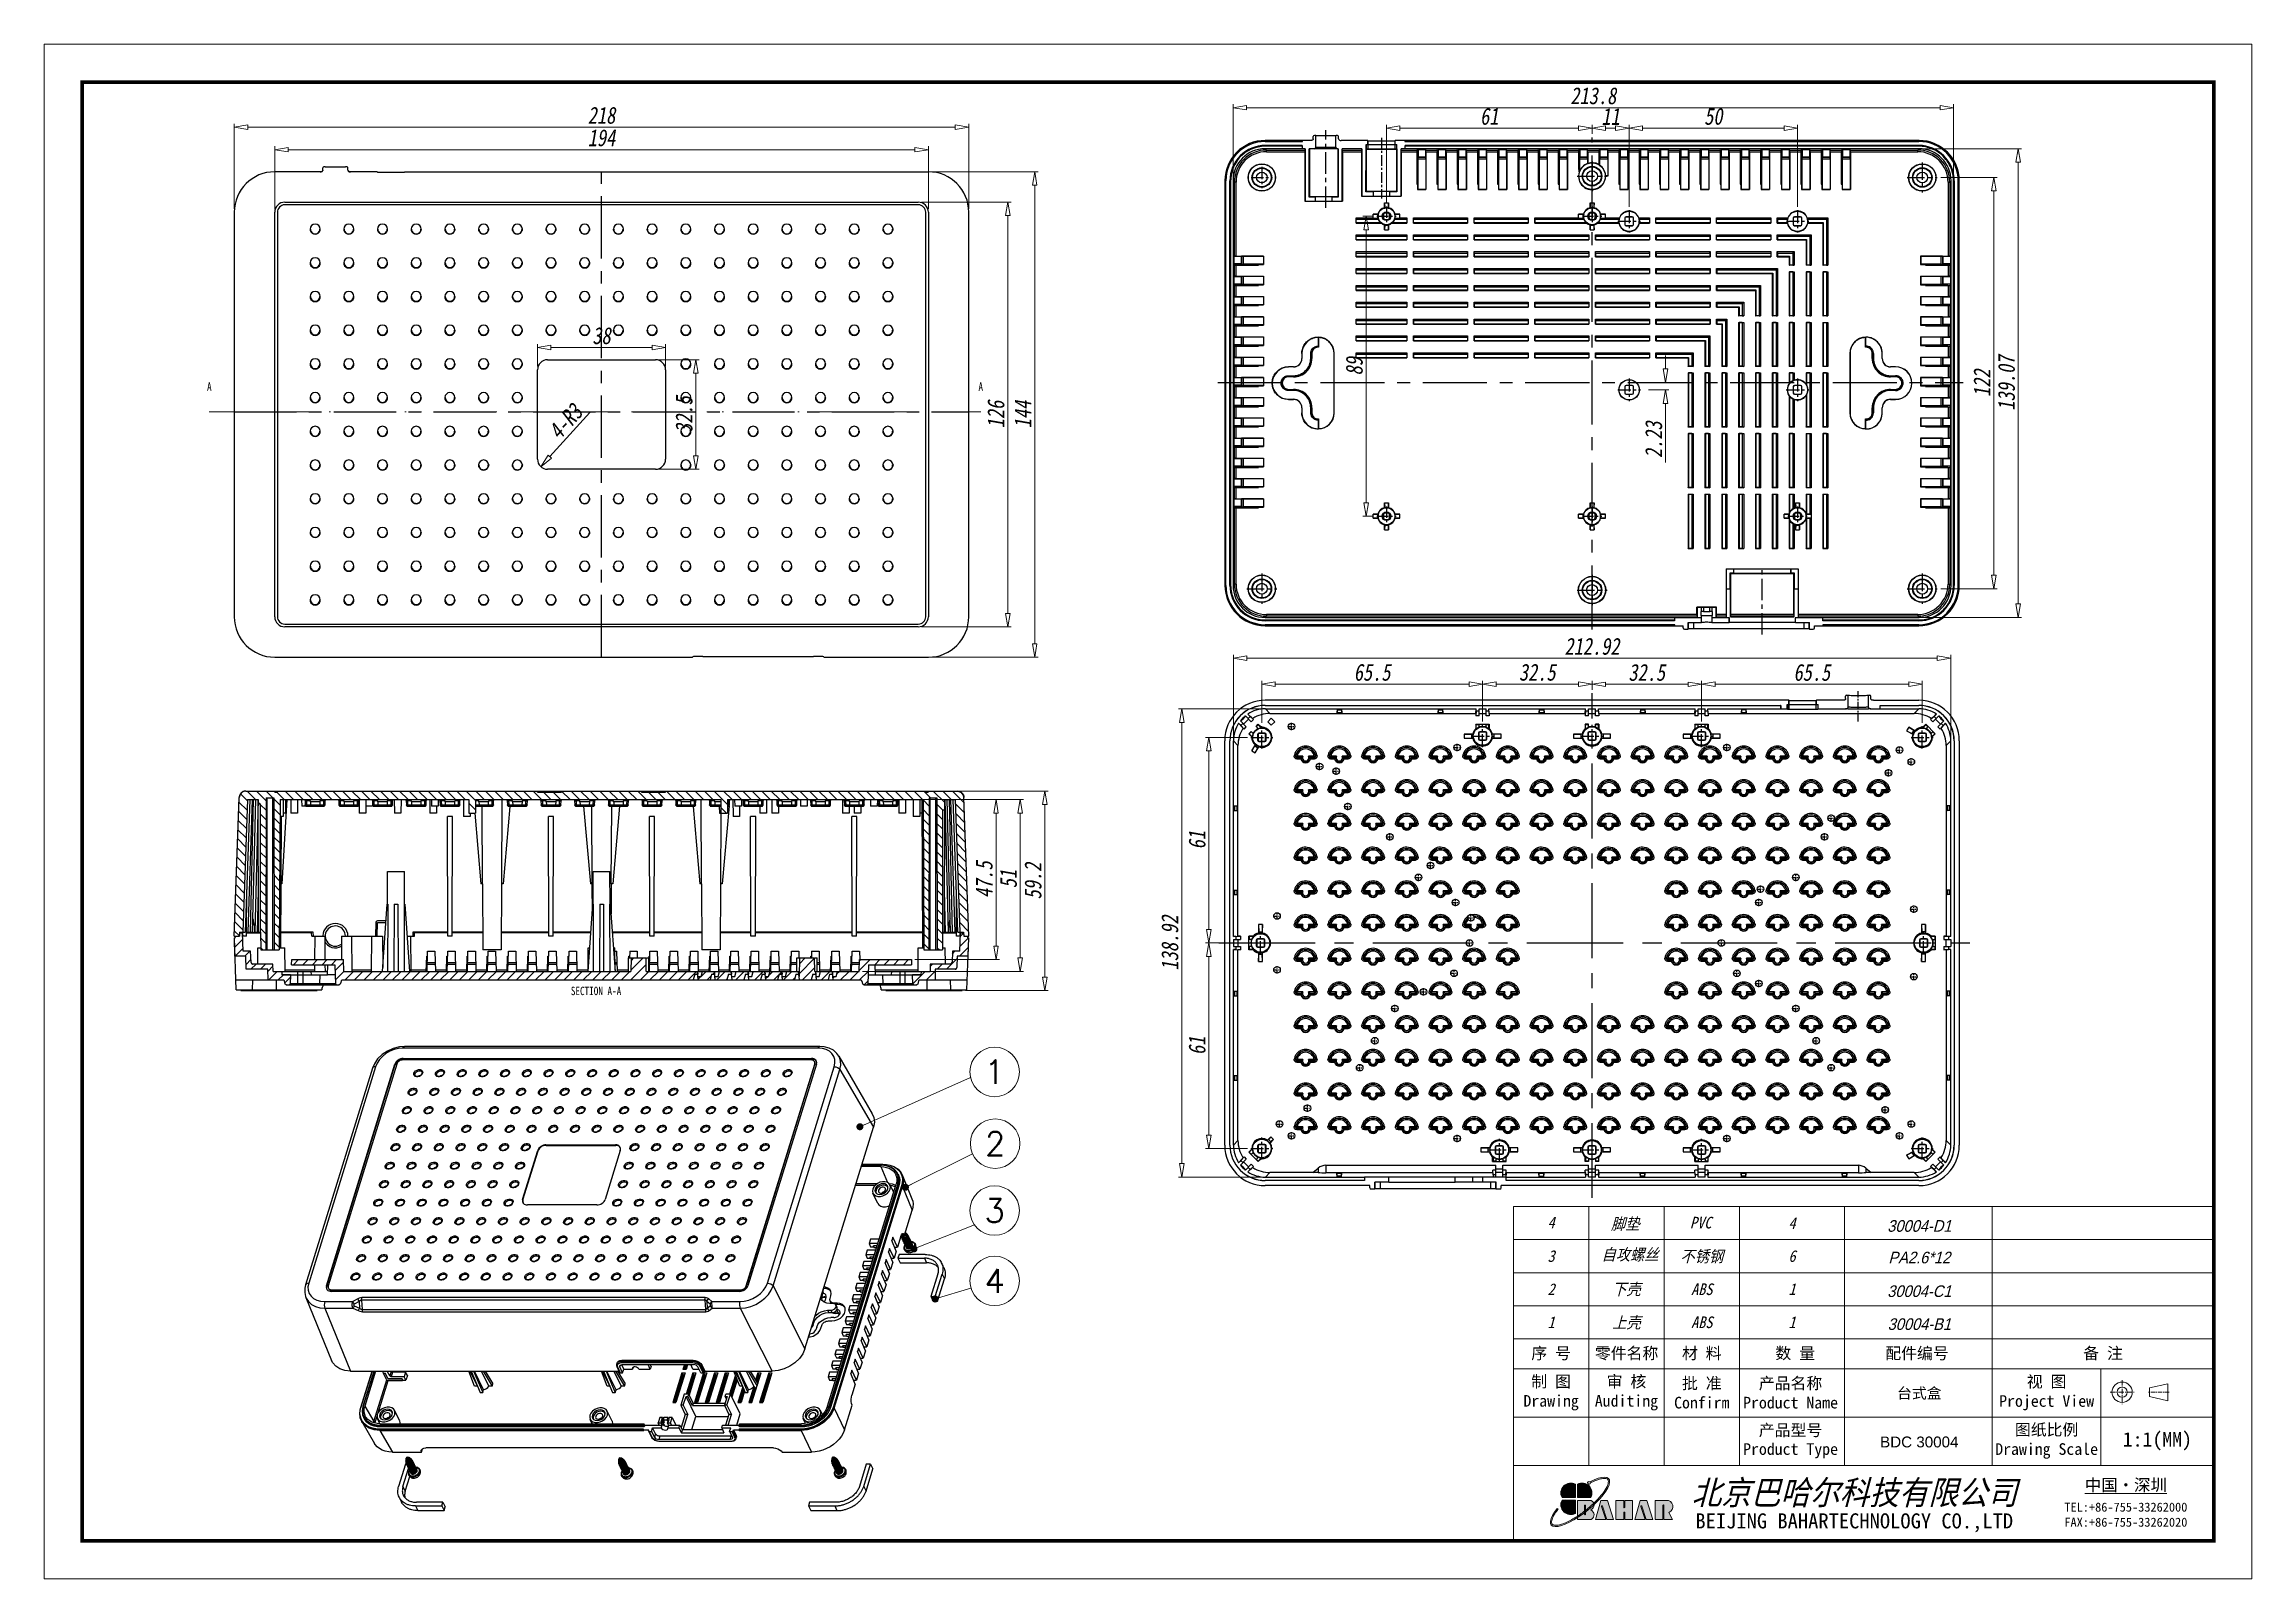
# Model space of a CAD drawing. Header units: millimetres. Extents: x 2151 to 2806, y 681 to 1136.
import ezdxf
from ezdxf.enums import TextEntityAlignment as Align

# ---------------------------------------------------------------- set-up
doc = ezdxf.new("R2010")
doc.units = ezdxf.units.MM
doc.linetypes.add('CENTER', pattern=[50.8, 31.75, -6.35, 6.35, -6.35])
doc.linetypes.add('DIVIDE', pattern=[31.75, 12.7, -6.35, 0, -6.35, 0, -6.35])
for name, color, linetype in [('02___PRT_ALL_AXES', 7, 'Continuous'), ('06___PRT_ALL_SURFS', 7, 'Continuous'), ('3_ALL_AXES', 7, 'Continuous')]:
    doc.layers.add(name, color=color, linetype=linetype)
for name, color, linetype, lineweight in [('dim', 82, 'Continuous', 9), ('from', 7, 'Continuous', 13), ('hatch', 56, 'Continuous', 9)]:
    doc.layers.add(name, color=color, linetype=linetype, lineweight=lineweight)
doc.styles.add('FFS', font='SIMFANG.TTF', dxfattribs={"width": 0.9, "oblique": 15})
doc.styles.get("Standard").update_dxf_attribs({"font": 'txt', "bigfont": 'gbcbig.shx'})
doc.styles.add('TXT', font='txt.shx', dxfattribs={"bigfont": 'gbcbig.shx'})
doc.styles.add('wuwei', font='SimSun.ttf', dxfattribs={"width": 0.8, "oblique": 10})
doc.styles.add('宋体', font='SimSun.ttf')
doc.styles.add('样式 1', font='SIMKAI.TTF')
doc.dimstyles.new('wuwei', dxfattribs={"dimscale": 2, "dimtxt": 2.5, "dimasz": 1.5, "dimexe": 0.3, "dimexo": 0.3, "dimgap": 0.5, "dimtad": 1, "dimdsep": 46, "dimtxsty": 'wuwei', "dimblk": 'CLOSEDBLANK', "dimcen": 0, "dimclrd": 42, "dimclre": 40, "dimclrt": 74, "dimazin": 2, "dimtfac": 1, "dimtofl": 0, "dimtmove": 0, "dimatfit": 3, "dimfxl": 0, "dimlwd": 5, "dimlwe": 5, "dimarcsym": 0})

msp = doc.modelspace()

# ---------------------------------------------------------------- texts
at = {"layer": 'from', "style": 'FFS', "oblique": 15, "width": 0.9}
for s, height, p in [('4', 3.45, (2598.31, 786.672)), ('脚垫', 3.4505, (2620.326, 786.333)), ('PVC', 3.4505, (2642.685, 786.634)), ('4', 3.45, (2669.804, 786.484)), ('3', 3.45, (2598.31, 776.677)), ('自攻螺丝', 3.4505, (2621.736, 777.23)), ('不锈钢', 3.4505, (2643.028, 776.677)), ('6', 3.45, (2669.804, 776.677)), ('2', 3.45, (2598.31, 766.871)), ('下壳', 3.4505, (2620.669, 766.956)), ('ABS', 3.4505, (2643.028, 766.871)), ('1', 3.45, (2669.804, 766.871)), ('1', 3.45, (2598.31, 757.065)), ('上壳', 3.4505, (2620.669, 757.065)), ('ABS', 3.4505, (2643.028, 757.065)), ('1', 3.45, (2669.804, 757.065))]:
    msp.add_text(s, height=height, dxfattribs=at).set_placement(p, align=Align.MIDDLE)
at = {"layer": 'from', "attachment_point": 5}
for s, insert, char_height, style in [('{\\fArial|b0|i0|c0|p32;\\C7;30004-D1}', (2707.58, 785.613), 3.4505, 'FFS'), ('{\\fArial|b0|i0|c0|p32;\\C7;PA2.6*12}', (2707.58, 776.251), 3.4505, 'FFS'), ('{\\fArial|b0|i0|c0|p32;\\C7;30004-C1}', (2707.58, 766.264), 3.4505, 'FFS'), ('{\\fArial|b0|i0|c0|p32;\\C7;30004-B1}', (2707.58, 756.486), 3.4505, 'FFS'), ('序 号', (2598.31, 747.69), 3.4505, '宋体'), ('{\\fSimSun|b0|i0|c134|p2;零件名称}', (2620.722, 747.69), 3.4505, '宋体'), ('材 料', (2643.028, 747.69), 3.4505, '宋体'), ('数 量', (2670.746, 747.69), 3.4505, '宋体'), ('{\\fSimSun|b0|i0|c134|p2;配件编号}', (2706.896, 747.69), 3.4505, '宋体'), ('备 注', (2762.121, 747.69), 3.4505, '宋体'), ('制 图\\PDrawing', (2598.31, 736.063), 3.4505, '宋体'), ('审 核\\PAuditing', (2620.669, 736.063), 3.4505, '宋体'), ('批 准\\PConfirm', (2643.028, 736.063), 3.4505, '宋体'), ('产品名称\\PProduct Name', (2669.373, 736.063), 3.4505, '宋体'), ('视 图\\PProject View', (2745.37, 736.063), 3.4505, '宋体'), ('图纸比例\\PDrawing Scale', (2745.37, 721.753), 3.4505, '宋体'), ('1:1(MM)', (2778.236, 721.753), 4.3131, '宋体')]:
    msp.add_mtext(s, dxfattribs=dict(at, insert=insert, char_height=char_height, style=style))
at = {"layer": 'from', "color": 6, "attachment_point": 5, "style": '宋体'}
for s, insert, char_height in [('{\\C7;台式盒}', (2707.58, 735.844), 3.2206), ('{\\fArial|b0|i0|c0|p32;\\C7;BDC 30004}', (2707.58, 721.534), 3.22059)]:
    msp.add_mtext(s, dxfattribs=dict(at, insert=insert, char_height=char_height))
at = {"layer": 'from', "insert": (2669.373, 721.753), "char_height": 3.4505, "attachment_point": 5, "line_spacing_factor": 0.975, "style": '宋体'}
msp.add_mtext('产品型号\\PProduct Type', dxfattribs=at)
at = {"layer": 'from', "color": 3, "insert": (2688.336, 706.147), "char_height": 7.15495, "attachment_point": 5, "style": 'FFS'}
msp.add_mtext('{\\fSimSun|b0|i0|c134|p2;\\C7;北京巴哈尔科技有限公司}', dxfattribs=at)
at = {"layer": 'from', "attachment_point": 5}
for s, insert, char_height in [('{\\fSimSun|b0|i0|c134|p2;\\L中国\\fSimSun|b0|i0|c134|p0;·深圳}', (2768.888, 708.594), 3.57748), ('{\\fSimSun|b0|i0|c134|p2;TEL:+86-755-33262000\\PFAX:+86-755-33262020}', (2768.888, 699.968), 2.68311)]:
    msp.add_mtext(s, dxfattribs=dict(at, insert=insert, char_height=char_height))
at = {"layer": 'from', "insert": (2641.125, 700.376), "char_height": 4.47184, "width": 204.15532, "attachment_point": 1, "style": '样式 1'}
msp.add_mtext('BEIJING BAHARTECHNOLOGY CO.,LTD', dxfattribs=at)
at = {"layer": 'hatch', "color": 6, "style": 'wuwei', "width": 0.8}
for s, p in [('A', (2200.089, 1034.64)), ('A', (2429.033, 1034.64)), ('SECTION A-A', (2314.856, 855.366))]:
    msp.add_text(s, height=2.5, dxfattribs=at).set_placement(p, align=Align.MIDDLE)

# ---------------------------------------------------------------- blocks, each defined once
blk = doc.blocks.new('_ClosedBlank')
at = {"color": 0, "linetype": 'ByBlock', "lineweight": -2}
for p, q in [((-1, 0.17), (0, 0)), ((-1, 0.17), (-1, -0.17)), ((0, 0), (-1, -0.17))]:
    blk.add_line(p, q, dxfattribs=at)
blk = doc.blocks.new('*D3')
at = {"layer": 'Defpoints', "color": 0}
for p in [(2716.92, 954.08), (2504, 929.56), (2716.92, 929.56)]:
    blk.add_point(p, dxfattribs=at)
at = {"layer": 'dim', "color": 40, "lineweight": 5}
for p, q in [((2504, 930.56), (2504, 955.08)), ((2716.92, 930.56), (2716.92, 955.08))]:
    blk.add_line(p, q, dxfattribs=at)
at = {"layer": 'dim', "color": 42, "lineweight": 5}
blk.add_line((2508, 954.08), (2712.92, 954.08), dxfattribs=at)
at = {"layer": 'dim', "color": 42, "lineweight": 5, "xscale": 4, "yscale": 4, "zscale": 4, "rotation": 180}
blk.add_blockref('_ClosedBlank', (2504, 954.08), dxfattribs=at)
at = {"layer": 'dim', "color": 42, "lineweight": 5, "xscale": 4, "yscale": 4, "zscale": 4}
blk.add_blockref('_ClosedBlank', (2716.92, 954.08), dxfattribs=at)
at = {"layer": 'dim', "color": 74, "insert": (2610.46, 957.58), "char_height": 5, "attachment_point": 5, "style": 'wuwei'}
blk.add_mtext('212.92', dxfattribs=at)
blk = doc.blocks.new('*D4')
at = {"layer": 'Defpoints', "color": 0}
for p in [(2513.5, 939.05), (2488.69, 800.14), (2513.5, 800.14)]:
    blk.add_point(p, dxfattribs=at)
at = {"layer": 'dim', "color": 40, "lineweight": 5}
for p, q in [((2512.5, 939.05), (2487.69, 939.05)), ((2512.5, 800.14), (2487.69, 800.14))]:
    blk.add_line(p, q, dxfattribs=at)
at = {"layer": 'dim', "color": 42, "lineweight": 5}
blk.add_line((2488.69, 935.05), (2488.69, 804.14), dxfattribs=at)
at = {"layer": 'dim', "color": 42, "lineweight": 5, "xscale": 4, "yscale": 4, "zscale": 4}
for p, rotation in [((2488.69, 939.05), 90), ((2488.69, 800.14), 270)]:
    blk.add_blockref('_ClosedBlank', p, dxfattribs=dict(at, rotation=rotation))
at = {"layer": 'dim', "color": 74, "insert": (2485.19, 869.6), "char_height": 5, "attachment_point": 5, "rotation": 90, "style": 'wuwei'}
blk.add_mtext('138.92', dxfattribs=at)
blk = doc.blocks.new('*D5')
at = {"layer": 'Defpoints', "color": 0}
for p in [(2577.96, 946.37), (2512.46, 933.88), (2577.96, 934.47)]:
    blk.add_point(p, dxfattribs=at)
at = {"layer": 'dim', "color": 40, "lineweight": 5}
for p, q in [((2512.46, 934.88), (2512.46, 947.37)), ((2577.96, 935.47), (2577.96, 947.37))]:
    blk.add_line(p, q, dxfattribs=at)
at = {"layer": 'dim', "color": 42, "lineweight": 5}
blk.add_line((2516.46, 946.37), (2573.96, 946.37), dxfattribs=at)
at = {"layer": 'dim', "color": 42, "lineweight": 5, "xscale": 4, "yscale": 4, "zscale": 4, "rotation": 180}
blk.add_blockref('_ClosedBlank', (2512.46, 946.37), dxfattribs=at)
at = {"layer": 'dim', "color": 42, "lineweight": 5, "xscale": 4, "yscale": 4, "zscale": 4}
blk.add_blockref('_ClosedBlank', (2577.96, 946.37), dxfattribs=at)
at = {"layer": 'dim', "color": 74, "insert": (2545.21, 949.87), "char_height": 5, "attachment_point": 5, "style": 'wuwei'}
blk.add_mtext('65.5', dxfattribs=at)
blk = doc.blocks.new('*D6')
at = {"layer": 'Defpoints', "color": 0}
for p in [(2610.46, 946.38), (2610.46, 943.72), (2577.96, 934.27)]:
    blk.add_point(p, dxfattribs=at)
at = {"layer": 'dim', "color": 40, "lineweight": 5}
for p, q in [((2577.96, 935.27), (2577.96, 947.38)), ((2610.46, 944.72), (2610.46, 947.38))]:
    blk.add_line(p, q, dxfattribs=at)
at = {"layer": 'dim', "color": 42, "lineweight": 5}
blk.add_line((2581.96, 946.38), (2606.46, 946.38), dxfattribs=at)
at = {"layer": 'dim', "color": 42, "lineweight": 5, "xscale": 4, "yscale": 4, "zscale": 4, "rotation": 180}
blk.add_blockref('_ClosedBlank', (2577.96, 946.38), dxfattribs=at)
at = {"layer": 'dim', "color": 42, "lineweight": 5, "xscale": 4, "yscale": 4, "zscale": 4}
blk.add_blockref('_ClosedBlank', (2610.46, 946.38), dxfattribs=at)
at = {"layer": 'dim', "color": 74, "insert": (2594.21, 949.88), "char_height": 5, "attachment_point": 5, "style": 'wuwei'}
blk.add_mtext('32.5', dxfattribs=at)
blk = doc.blocks.new('*D7')
at = {"layer": 'Defpoints', "color": 0}
for p in [(2610.46, 943.72), (2642.96, 946.34), (2642.96, 934.47)]:
    blk.add_point(p, dxfattribs=at)
at = {"layer": 'dim', "color": 40, "lineweight": 5}
for p, q in [((2610.46, 944.72), (2610.46, 947.34)), ((2642.96, 935.47), (2642.96, 947.34))]:
    blk.add_line(p, q, dxfattribs=at)
at = {"layer": 'dim', "color": 42, "lineweight": 5}
blk.add_line((2614.46, 946.34), (2638.96, 946.34), dxfattribs=at)
at = {"layer": 'dim', "color": 42, "lineweight": 5, "xscale": 4, "yscale": 4, "zscale": 4, "rotation": 180}
blk.add_blockref('_ClosedBlank', (2610.46, 946.34), dxfattribs=at)
at = {"layer": 'dim', "color": 42, "lineweight": 5, "xscale": 4, "yscale": 4, "zscale": 4}
blk.add_blockref('_ClosedBlank', (2642.96, 946.34), dxfattribs=at)
at = {"layer": 'dim', "color": 74, "insert": (2626.71, 949.84), "char_height": 5, "attachment_point": 5, "style": 'wuwei'}
blk.add_mtext('32.5', dxfattribs=at)
blk = doc.blocks.new('*D8')
at = {"layer": 'Defpoints', "color": 0}
for p in [(2708.46, 946.35), (2642.96, 934.27), (2708.46, 933.88)]:
    blk.add_point(p, dxfattribs=at)
at = {"layer": 'dim', "color": 40, "lineweight": 5}
for p, q in [((2642.96, 935.27), (2642.96, 947.34)), ((2708.46, 934.88), (2708.46, 947.34))]:
    blk.add_line(p, q, dxfattribs=at)
at = {"layer": 'dim', "color": 42, "lineweight": 5}
blk.add_line((2646.96, 946.35), (2704.46, 946.35), dxfattribs=at)
at = {"layer": 'dim', "color": 42, "lineweight": 5, "xscale": 4, "yscale": 4, "zscale": 4, "rotation": 180}
blk.add_blockref('_ClosedBlank', (2642.96, 946.35), dxfattribs=at)
at = {"layer": 'dim', "color": 42, "lineweight": 5, "xscale": 4, "yscale": 4, "zscale": 4}
blk.add_blockref('_ClosedBlank', (2708.46, 946.35), dxfattribs=at)
at = {"layer": 'dim', "color": 74, "insert": (2675.71, 949.84), "char_height": 5, "attachment_point": 5, "style": 'wuwei'}
blk.add_mtext('65.5', dxfattribs=at)
blk = doc.blocks.new('*D9')
at = {"layer": 'Defpoints', "color": 0}
for p in [(2496.76, 869.6), (2509.29, 869.6), (2509.18, 808.6)]:
    blk.add_point(p, dxfattribs=at)
at = {"layer": 'dim', "color": 40, "lineweight": 5}
for p, q in [((2508.29, 869.6), (2495.76, 869.6)), ((2508.18, 808.6), (2495.76, 808.6))]:
    blk.add_line(p, q, dxfattribs=at)
at = {"layer": 'dim', "color": 42, "lineweight": 5}
blk.add_line((2496.76, 812.6), (2496.76, 865.6), dxfattribs=at)
at = {"layer": 'dim', "color": 42, "lineweight": 5, "xscale": 4, "yscale": 4, "zscale": 4}
for p, rotation in [((2496.76, 869.6), 90), ((2496.76, 808.6), 270)]:
    blk.add_blockref('_ClosedBlank', p, dxfattribs=dict(at, rotation=rotation))
at = {"layer": 'dim', "color": 74, "insert": (2493.26, 839.1), "char_height": 5, "attachment_point": 5, "rotation": 90, "style": 'wuwei'}
blk.add_mtext('61', dxfattribs=at)
blk = doc.blocks.new('*D10')
at = {"layer": 'Defpoints', "color": 0}
for p in [(2496.76, 930.6), (2509.18, 930.6), (2508.79, 869.6)]:
    blk.add_point(p, dxfattribs=at)
at = {"layer": 'dim', "color": 40, "lineweight": 5}
for p, q in [((2508.18, 930.6), (2495.76, 930.6)), ((2507.79, 869.6), (2495.76, 869.6))]:
    blk.add_line(p, q, dxfattribs=at)
at = {"layer": 'dim', "color": 42, "lineweight": 5}
blk.add_line((2496.76, 873.6), (2496.76, 926.6), dxfattribs=at)
at = {"layer": 'dim', "color": 42, "lineweight": 5, "xscale": 4, "yscale": 4, "zscale": 4}
for p, rotation in [((2496.76, 930.6), 90), ((2496.76, 869.6), 270)]:
    blk.add_blockref('_ClosedBlank', p, dxfattribs=dict(at, rotation=rotation))
at = {"layer": 'dim', "color": 74, "insert": (2493.26, 900.1), "char_height": 5, "attachment_point": 5, "rotation": 90, "style": 'wuwei'}
blk.add_mtext('61', dxfattribs=at)
blk = doc.blocks.new('*D11')
at = {"layer": 'Defpoints', "color": 0}
for p in [(2717.73, 1117.42), (2503.93, 1095.74), (2717.73, 1095.7)]:
    blk.add_point(p, dxfattribs=at)
at = {"layer": 'dim', "color": 40, "lineweight": 5}
for p, q in [((2503.93, 1096.74), (2503.93, 1118.42)), ((2717.73, 1096.7), (2717.73, 1118.42))]:
    blk.add_line(p, q, dxfattribs=at)
at = {"layer": 'dim', "color": 42, "lineweight": 5}
blk.add_line((2507.93, 1117.42), (2713.73, 1117.42), dxfattribs=at)
at = {"layer": 'dim', "color": 42, "lineweight": 5, "xscale": 4, "yscale": 4, "zscale": 4, "rotation": 180}
blk.add_blockref('_ClosedBlank', (2503.93, 1117.42), dxfattribs=at)
at = {"layer": 'dim', "color": 42, "lineweight": 5, "xscale": 4, "yscale": 4, "zscale": 4}
blk.add_blockref('_ClosedBlank', (2717.73, 1117.42), dxfattribs=at)
at = {"layer": 'dim', "color": 74, "insert": (2610.83, 1120.92), "char_height": 5, "attachment_point": 5, "style": 'wuwei'}
blk.add_mtext('213.8', dxfattribs=at)
blk = doc.blocks.new('*D12')
at = {"layer": 'Defpoints', "color": 0}
for p in [(2707.5, 1105.23), (2707.5, 966.17), (2736.96, 966.17)]:
    blk.add_point(p, dxfattribs=at)
at = {"layer": 'dim', "color": 40, "lineweight": 5}
for p, q in [((2708.5, 1105.23), (2737.96, 1105.23)), ((2708.5, 966.17), (2737.96, 966.17))]:
    blk.add_line(p, q, dxfattribs=at)
at = {"layer": 'dim', "color": 42, "lineweight": 5}
blk.add_line((2736.96, 1101.23), (2736.96, 970.17), dxfattribs=at)
at = {"layer": 'dim', "color": 42, "lineweight": 5, "xscale": 4, "yscale": 4, "zscale": 4}
for p, rotation in [((2736.96, 1105.23), 90), ((2736.96, 966.17), 270)]:
    blk.add_blockref('_ClosedBlank', p, dxfattribs=dict(at, rotation=rotation))
at = {"layer": 'dim', "color": 74, "insert": (2733.47, 1035.7), "char_height": 5, "attachment_point": 5, "rotation": 90, "style": 'wuwei'}
blk.add_mtext('139.07', dxfattribs=at)
blk = doc.blocks.new('*D13')
at = {"layer": 'Defpoints', "color": 0}
for p in [(2610.46, 1111.31), (2610.46, 1108.61), (2549.46, 1088.07)]:
    blk.add_point(p, dxfattribs=at)
at = {"layer": 'dim', "color": 40, "lineweight": 5}
for p, q in [((2549.46, 1089.07), (2549.46, 1112.31)), ((2610.46, 1109.61), (2610.46, 1112.31))]:
    blk.add_line(p, q, dxfattribs=at)
at = {"layer": 'dim', "color": 42, "lineweight": 5}
blk.add_line((2553.46, 1111.31), (2606.46, 1111.31), dxfattribs=at)
at = {"layer": 'dim', "color": 42, "lineweight": 5, "xscale": 4, "yscale": 4, "zscale": 4, "rotation": 180}
blk.add_blockref('_ClosedBlank', (2549.46, 1111.31), dxfattribs=at)
at = {"layer": 'dim', "color": 42, "lineweight": 5, "xscale": 4, "yscale": 4, "zscale": 4}
blk.add_blockref('_ClosedBlank', (2610.46, 1111.31), dxfattribs=at)
at = {"layer": 'dim', "color": 74, "insert": (2579.96, 1114.81), "char_height": 5, "attachment_point": 5, "style": 'wuwei'}
blk.add_mtext('61', dxfattribs=at)
blk = doc.blocks.new('*D14')
at = {"layer": 'Defpoints', "color": 0}
for p in [(2610.46, 1111.31), (2610.46, 1108.61), (2621.46, 1087.04)]:
    blk.add_point(p, dxfattribs=at)
at = {"layer": 'dim', "color": 40, "lineweight": 5}
for p, q in [((2610.46, 1109.61), (2610.46, 1112.31)), ((2621.46, 1088.04), (2621.46, 1112.31))]:
    blk.add_line(p, q, dxfattribs=at)
at = {"layer": 'dim', "color": 42, "lineweight": 5}
blk.add_line((2617.46, 1111.31), (2614.46, 1111.31), dxfattribs=at)
at = {"layer": 'dim', "color": 42, "lineweight": 5, "xscale": 4, "yscale": 4, "zscale": 4, "rotation": 180}
blk.add_blockref('_ClosedBlank', (2610.46, 1111.31), dxfattribs=at)
at = {"layer": 'dim', "color": 42, "lineweight": 5, "xscale": 4, "yscale": 4, "zscale": 4}
blk.add_blockref('_ClosedBlank', (2621.46, 1111.31), dxfattribs=at)
at = {"layer": 'dim', "color": 74, "insert": (2615.96, 1114.81), "char_height": 5, "attachment_point": 5, "style": 'wuwei'}
blk.add_mtext('11', dxfattribs=at)
blk = doc.blocks.new('*D15')
at = {"layer": 'Defpoints', "color": 0}
for p in [(2671.46, 1111.31), (2621.46, 1087.04), (2671.46, 1087.04)]:
    blk.add_point(p, dxfattribs=at)
at = {"layer": 'dim', "color": 40, "lineweight": 5}
for p, q in [((2621.46, 1088.04), (2621.46, 1112.31)), ((2671.46, 1088.04), (2671.46, 1112.31))]:
    blk.add_line(p, q, dxfattribs=at)
at = {"layer": 'dim', "color": 42, "lineweight": 5}
blk.add_line((2625.46, 1111.31), (2667.46, 1111.31), dxfattribs=at)
at = {"layer": 'dim', "color": 42, "lineweight": 5, "xscale": 4, "yscale": 4, "zscale": 4, "rotation": 180}
blk.add_blockref('_ClosedBlank', (2621.46, 1111.31), dxfattribs=at)
at = {"layer": 'dim', "color": 42, "lineweight": 5, "xscale": 4, "yscale": 4, "zscale": 4}
blk.add_blockref('_ClosedBlank', (2671.46, 1111.31), dxfattribs=at)
at = {"layer": 'dim', "color": 74, "insert": (2646.46, 1114.81), "char_height": 5, "attachment_point": 5, "style": 'wuwei'}
blk.add_mtext('50', dxfattribs=at)
blk = doc.blocks.new('*D16')
at = {"layer": 'Defpoints', "color": 0}
for p in [(2543.42, 1085.2), (2546.59, 1085.2), (2546.6, 996.2)]:
    blk.add_point(p, dxfattribs=at)
at = {"layer": 'dim', "color": 40, "lineweight": 5}
for p, q in [((2545.59, 1085.2), (2542.42, 1085.2)), ((2545.6, 996.2), (2542.42, 996.2))]:
    blk.add_line(p, q, dxfattribs=at)
at = {"layer": 'dim', "color": 42, "lineweight": 5}
blk.add_line((2543.42, 1000.2), (2543.42, 1081.2), dxfattribs=at)
at = {"layer": 'dim', "color": 42, "lineweight": 5, "xscale": 4, "yscale": 4, "zscale": 4}
for p, rotation in [((2543.42, 1085.2), 90), ((2543.42, 996.2), 270)]:
    blk.add_blockref('_ClosedBlank', p, dxfattribs=dict(at, rotation=rotation))
at = {"layer": 'dim', "color": 74, "insert": (2539.92, 1040.7), "char_height": 5, "attachment_point": 5, "rotation": 90, "style": 'wuwei'}
blk.add_mtext('89', dxfattribs=at)
blk = doc.blocks.new('*D17')
at = {"layer": 'Defpoints', "color": 0}
for p in [(2623.47, 1035.93), (2632.28, 1035.93), (2626.2, 1033.7)]:
    blk.add_point(p, dxfattribs=at)
at = {"layer": 'dim', "color": 42, "lineweight": 5}
for p, q in [((2632.28, 1039.93), (2632.28, 1043.93)), ((2632.28, 1029.7), (2632.28, 1012.11))]:
    blk.add_line(p, q, dxfattribs=at)
at = {"layer": 'dim', "color": 40, "lineweight": 5}
for p, q in [((2624.47, 1035.93), (2633.28, 1035.93)), ((2627.2, 1033.7), (2633.28, 1033.7))]:
    blk.add_line(p, q, dxfattribs=at)
at = {"layer": 'dim', "color": 42, "lineweight": 5, "xscale": 4, "yscale": 4, "zscale": 4}
for p, rotation in [((2632.28, 1035.93), 270), ((2632.28, 1033.7), 90)]:
    blk.add_blockref('_ClosedBlank', p, dxfattribs=dict(at, rotation=rotation))
at = {"layer": 'dim', "color": 74, "insert": (2628.78, 1018.91), "char_height": 5, "attachment_point": 5, "rotation": 90, "style": 'wuwei'}
blk.add_mtext('2.23', dxfattribs=at)
blk = doc.blocks.new('*D18')
at = {"layer": 'Defpoints', "color": 0}
for p in [(2712.93, 1096.7), (2712.93, 974.7), (2729.68, 974.7)]:
    blk.add_point(p, dxfattribs=at)
at = {"layer": 'dim', "color": 40, "lineweight": 5}
for p, q in [((2713.93, 1096.7), (2730.68, 1096.7)), ((2713.93, 974.7), (2730.68, 974.7))]:
    blk.add_line(p, q, dxfattribs=at)
at = {"layer": 'dim', "color": 42, "lineweight": 5}
blk.add_line((2729.68, 1092.7), (2729.68, 978.7), dxfattribs=at)
at = {"layer": 'dim', "color": 42, "lineweight": 5, "xscale": 4, "yscale": 4, "zscale": 4}
for p, rotation in [((2729.68, 1096.7), 90), ((2729.68, 974.7), 270)]:
    blk.add_blockref('_ClosedBlank', p, dxfattribs=dict(at, rotation=rotation))
at = {"layer": 'dim', "color": 74, "insert": (2726.18, 1035.7), "char_height": 5, "attachment_point": 5, "rotation": 90, "style": 'wuwei'}
blk.add_mtext('122', dxfattribs=at)
blk = doc.blocks.new('*D19')
at = {"layer": 'Defpoints', "color": 0}
for p in [(2413.49, 1104.95), (2219.49, 1086.39), (2413.49, 1086.39)]:
    blk.add_point(p, dxfattribs=at)
at = {"layer": 'dim', "color": 40, "lineweight": 5}
for p, q in [((2219.49, 1087.39), (2219.49, 1105.95)), ((2413.49, 1087.39), (2413.49, 1105.95))]:
    blk.add_line(p, q, dxfattribs=at)
at = {"layer": 'dim', "color": 42, "lineweight": 5}
blk.add_line((2223.49, 1104.95), (2409.49, 1104.95), dxfattribs=at)
at = {"layer": 'dim', "color": 42, "lineweight": 5, "xscale": 4, "yscale": 4, "zscale": 4, "rotation": 180}
blk.add_blockref('_ClosedBlank', (2219.49, 1104.95), dxfattribs=at)
at = {"layer": 'dim', "color": 42, "lineweight": 5, "xscale": 4, "yscale": 4, "zscale": 4}
blk.add_blockref('_ClosedBlank', (2413.49, 1104.95), dxfattribs=at)
at = {"layer": 'dim', "color": 74, "insert": (2316.49, 1108.45), "char_height": 5, "attachment_point": 5, "style": 'wuwei'}
blk.add_mtext('194', dxfattribs=at)
blk = doc.blocks.new('*D20')
at = {"layer": 'Defpoints', "color": 0}
for p in [(2207.49, 1111.63), (2207.49, 1086.4), (2425.49, 1086.4)]:
    blk.add_point(p, dxfattribs=at)
at = {"layer": 'dim', "color": 40, "lineweight": 5}
for p, q in [((2207.49, 1087.4), (2207.49, 1112.63)), ((2425.49, 1087.4), (2425.49, 1112.63))]:
    blk.add_line(p, q, dxfattribs=at)
at = {"layer": 'dim', "color": 42, "lineweight": 5}
blk.add_line((2421.49, 1111.63), (2211.49, 1111.63), dxfattribs=at)
at = {"layer": 'dim', "color": 42, "lineweight": 5, "xscale": 4, "yscale": 4, "zscale": 4, "rotation": 180}
blk.add_blockref('_ClosedBlank', (2207.49, 1111.63), dxfattribs=at)
at = {"layer": 'dim', "color": 42, "lineweight": 5, "xscale": 4, "yscale": 4, "zscale": 4}
blk.add_blockref('_ClosedBlank', (2425.49, 1111.63), dxfattribs=at)
at = {"layer": 'dim', "color": 74, "insert": (2316.49, 1115.13), "char_height": 5, "attachment_point": 5, "style": 'wuwei'}
blk.add_mtext('218', dxfattribs=at)
blk = doc.blocks.new('*D21')
at = {"layer": 'Defpoints', "color": 0}
for p in [(2413.49, 1098.39), (2413.5, 954.39), (2445.04, 954.39)]:
    blk.add_point(p, dxfattribs=at)
at = {"layer": 'dim', "color": 40, "lineweight": 5}
for p, q in [((2414.49, 1098.39), (2446.04, 1098.39)), ((2414.5, 954.39), (2446.04, 954.39))]:
    blk.add_line(p, q, dxfattribs=at)
at = {"layer": 'dim', "color": 42, "lineweight": 5}
blk.add_line((2445.04, 1094.39), (2445.04, 958.39), dxfattribs=at)
at = {"layer": 'dim', "color": 42, "lineweight": 5, "xscale": 4, "yscale": 4, "zscale": 4}
for p, rotation in [((2445.04, 1098.39), 90), ((2445.04, 954.39), 270)]:
    blk.add_blockref('_ClosedBlank', p, dxfattribs=dict(at, rotation=rotation))
at = {"layer": 'dim', "color": 74, "insert": (2441.54, 1026.39), "char_height": 5, "attachment_point": 5, "rotation": 90, "style": 'wuwei'}
blk.add_mtext('144', dxfattribs=at)
blk = doc.blocks.new('*D22')
at = {"layer": 'Defpoints', "color": 0}
for p in [(2410.49, 1089.39), (2410.49, 963.39), (2437.07, 963.39)]:
    blk.add_point(p, dxfattribs=at)
at = {"layer": 'dim', "color": 40, "lineweight": 5}
for p, q in [((2411.49, 1089.39), (2438.07, 1089.39)), ((2411.49, 963.39), (2438.07, 963.39))]:
    blk.add_line(p, q, dxfattribs=at)
at = {"layer": 'dim', "color": 42, "lineweight": 5}
blk.add_line((2437.07, 1085.39), (2437.07, 967.39), dxfattribs=at)
at = {"layer": 'dim', "color": 42, "lineweight": 5, "xscale": 4, "yscale": 4, "zscale": 4}
for p, rotation in [((2437.07, 1089.39), 90), ((2437.07, 963.39), 270)]:
    blk.add_blockref('_ClosedBlank', p, dxfattribs=dict(at, rotation=rotation))
at = {"layer": 'dim', "color": 74, "insert": (2433.57, 1026.39), "char_height": 5, "attachment_point": 5, "rotation": 90, "style": 'wuwei'}
blk.add_mtext('126', dxfattribs=at)
blk = doc.blocks.new('*D23')
at = {"layer": 'Defpoints', "color": 0}
for p in [(2335.49, 1046.24), (2297.49, 1039.64), (2335.49, 1039.64)]:
    blk.add_point(p, dxfattribs=at)
at = {"layer": 'dim', "color": 40, "lineweight": 5}
for p, q in [((2297.49, 1040.64), (2297.49, 1047.24)), ((2335.49, 1040.64), (2335.49, 1047.24))]:
    blk.add_line(p, q, dxfattribs=at)
at = {"layer": 'dim', "color": 42, "lineweight": 5}
blk.add_line((2301.49, 1046.24), (2331.49, 1046.24), dxfattribs=at)
at = {"layer": 'dim', "color": 42, "lineweight": 5, "xscale": 4, "yscale": 4, "zscale": 4, "rotation": 180}
blk.add_blockref('_ClosedBlank', (2297.49, 1046.24), dxfattribs=at)
at = {"layer": 'dim', "color": 42, "lineweight": 5, "xscale": 4, "yscale": 4, "zscale": 4}
blk.add_blockref('_ClosedBlank', (2335.49, 1046.24), dxfattribs=at)
at = {"layer": 'dim', "color": 74, "insert": (2316.49, 1049.74), "char_height": 5, "attachment_point": 5, "style": 'wuwei'}
blk.add_mtext('38', dxfattribs=at)
blk = doc.blocks.new('*D24')
at = {"layer": 'Defpoints', "color": 0}
for p in [(2332.49, 1042.64), (2332.49, 1010.14), (2344.5, 1010.14)]:
    blk.add_point(p, dxfattribs=at)
at = {"layer": 'dim', "color": 40, "lineweight": 5}
for p, q in [((2333.49, 1042.64), (2345.5, 1042.64)), ((2333.49, 1010.14), (2345.5, 1010.14))]:
    blk.add_line(p, q, dxfattribs=at)
at = {"layer": 'dim', "color": 42, "lineweight": 5}
blk.add_line((2344.5, 1038.64), (2344.5, 1014.14), dxfattribs=at)
at = {"layer": 'dim', "color": 42, "lineweight": 5, "xscale": 4, "yscale": 4, "zscale": 4}
for p, rotation in [((2344.5, 1042.64), 90), ((2344.5, 1010.14), 270)]:
    blk.add_blockref('_ClosedBlank', p, dxfattribs=dict(at, rotation=rotation))
at = {"layer": 'dim', "color": 74, "insert": (2341, 1026.39), "char_height": 5, "attachment_point": 5, "rotation": 90, "style": 'wuwei'}
blk.add_mtext('32.5', dxfattribs=at)
blk = doc.blocks.new('*D25')
at = {"layer": 'Defpoints', "color": 0}
for p in [(2298.49, 1010.91), (2300.49, 1013.14)]:
    blk.add_point(p, dxfattribs=at)
at = {"layer": 'dim', "color": 42, "lineweight": 5}
blk.add_line((2313, 1027.02), (2301.16, 1013.88), dxfattribs=at)
at = {"layer": 'dim', "color": 42, "lineweight": 5, "xscale": 4, "yscale": 4, "zscale": 4, "rotation": 227.9778788088198}
blk.add_blockref('_ClosedBlank', (2298.49, 1010.91), dxfattribs=at)
at = {"layer": 'dim', "color": 74, "insert": (2305.82, 1024.28), "char_height": 5, "attachment_point": 5, "rotation": 47.97788, "style": 'wuwei'}
blk.add_mtext('4-R3', dxfattribs=at)
blk = doc.blocks.new('*D26')
at = {"layer": 'Defpoints', "color": 0}
for p in [(2422.06, 914.65), (2448.07, 914.65), (2423.54, 855.45)]:
    blk.add_point(p, dxfattribs=at)
at = {"layer": 'dim', "color": 40, "lineweight": 5}
for p, q in [((2423.06, 914.65), (2449.06, 914.65)), ((2424.54, 855.45), (2449.06, 855.45))]:
    blk.add_line(p, q, dxfattribs=at)
at = {"layer": 'dim', "color": 42, "lineweight": 5}
blk.add_line((2448.07, 859.45), (2448.07, 910.65), dxfattribs=at)
at = {"layer": 'dim', "color": 42, "lineweight": 5, "xscale": 4, "yscale": 4, "zscale": 4}
for p, rotation in [((2448.07, 914.65), 90), ((2448.07, 855.45), 270)]:
    blk.add_blockref('_ClosedBlank', p, dxfattribs=dict(at, rotation=rotation))
at = {"layer": 'dim', "color": 74, "insert": (2444.57, 887.97), "char_height": 5, "attachment_point": 5, "rotation": 90, "style": 'wuwei'}
blk.add_mtext('59.2', dxfattribs=at)
blk = doc.blocks.new('*D27')
at = {"layer": 'Defpoints', "color": 0}
for p in [(2411.91, 912.15), (2433.57, 912.15), (2408.44, 864.65)]:
    blk.add_point(p, dxfattribs=at)
at = {"layer": 'dim', "color": 40, "lineweight": 5}
for p, q in [((2412.91, 912.15), (2434.57, 912.15)), ((2409.44, 864.65), (2434.57, 864.65))]:
    blk.add_line(p, q, dxfattribs=at)
at = {"layer": 'dim', "color": 42, "lineweight": 5}
blk.add_line((2433.57, 868.65), (2433.57, 908.15), dxfattribs=at)
at = {"layer": 'dim', "color": 42, "lineweight": 5, "xscale": 4, "yscale": 4, "zscale": 4}
for p, rotation in [((2433.57, 912.15), 90), ((2433.57, 864.65), 270)]:
    blk.add_blockref('_ClosedBlank', p, dxfattribs=dict(at, rotation=rotation))
at = {"layer": 'dim', "color": 74, "insert": (2430.07, 888.4), "char_height": 5, "attachment_point": 5, "rotation": 90, "style": 'wuwei'}
blk.add_mtext('47.5', dxfattribs=at)
blk = doc.blocks.new('*D29')
at = {"layer": 'Defpoints', "color": 0}
for p in [(2392.99, 912.15), (2440.77, 912.15), (2392.99, 861.15)]:
    blk.add_point(p, dxfattribs=at)
at = {"layer": 'dim', "color": 40, "lineweight": 5}
for p, q in [((2393.99, 912.15), (2441.77, 912.15)), ((2393.99, 861.15), (2441.77, 861.15))]:
    blk.add_line(p, q, dxfattribs=at)
at = {"layer": 'dim', "color": 42, "lineweight": 5}
blk.add_line((2440.77, 865.15), (2440.77, 908.15), dxfattribs=at)
at = {"layer": 'dim', "color": 42, "lineweight": 5, "xscale": 4, "yscale": 4, "zscale": 4}
for p, rotation in [((2440.77, 912.15), 90), ((2440.77, 861.15), 270)]:
    blk.add_blockref('_ClosedBlank', p, dxfattribs=dict(at, rotation=rotation))
at = {"layer": 'dim', "color": 74, "insert": (2437.27, 888.57), "char_height": 5, "attachment_point": 5, "rotation": 90, "style": 'wuwei'}
blk.add_mtext('51', dxfattribs=at)
blk = doc.blocks.new('*u28')
at = {"color": 7, "linetype": 'Continuous'}
for p, q in [((-107.73, -46.42), (-78.68, 47.58)), ((-107.62, -46.6), (-78.57, 47.4)), ((-77.94, 47.58), (-106.99, -46.42)), ((-78.68, 47.58), (-78.57, 47.4)), ((-75.1, 49.73), (-75.65, 49.69)), ((97.78, 49.31), (-75.38, 49.31)), ((100.77, 54.29), (-75.29, 54.29)), ((-75.19, 49.93), (97.97, 49.93)), ((-75.19, 49.93), (-75.1, 49.73)), ((-75.1, 49.73), (98.06, 49.73)), ((101.38, 55.05), (-74.68, 55.05)), ((70.22, -46.42), (99.27, 47.58)), ((70.33, -46.6), (99.38, 47.4)), ((100.01, 47.58), (70.96, -46.42)), ((97.97, 49.93), (98.06, 49.73)), ((99.27, 47.58), (99.38, 47.4)), ((100.01, 48.71), (99.79, 49.05)), ((100.08, 48.48), (99.99, 48.78)), ((101.38, 55.05), (101.38, 55.05)), ((109.49, 50.96), (123.69, 26.53)), ((-88.21, 45.81), (-116.57, -45.95)), ((-86.91, 46.46), (-115.27, -45.3)), ((-88.21, 45.81), (-88.21, 45.81)), ((-67.26, 43.53), (-67.47, 43.12)), ((-67, 43.67), (-67.27, 43.14)), ((-67.22, 43.73), (-67.26, 43.53)), ((-66.94, 44.19), (-67, 43.67)), ((-58.04, 43.53), (-58.26, 43.12)), ((-57.78, 43.67), (-58.06, 43.14)), ((-58, 43.73), (-58.04, 43.53)), ((-57.73, 44.19), (-57.78, 43.67)), ((-48.83, 43.53), (-49.05, 43.12)), ((-48.57, 43.67), (-48.85, 43.14)), ((-48.79, 43.73), (-48.83, 43.53)), ((-48.52, 44.19), (-48.57, 43.67)), ((-39.62, 43.53), (-39.84, 43.12)), ((-39.36, 43.67), (-39.63, 43.14)), ((-39.58, 43.73), (-39.62, 43.53)), ((-39.31, 44.19), (-39.36, 43.67)), ((-30.41, 43.53), (-30.63, 43.12)), ((-30.15, 43.67), (-30.42, 43.14)), ((-30.37, 43.73), (-30.41, 43.53)), ((-30.1, 44.19), (-30.15, 43.67)), ((-21.2, 43.53), (-21.42, 43.12)), ((-20.94, 43.67), (-21.21, 43.14)), ((-21.16, 43.73), (-21.2, 43.53)), ((-20.89, 44.19), (-20.94, 43.67)), ((-11.99, 43.53), (-12.21, 43.12)), ((-11.73, 43.67), (-12, 43.14)), ((-11.95, 43.73), (-11.99, 43.53)), ((-11.68, 44.19), (-11.73, 43.67)), ((-2.78, 43.53), (-3, 43.12)), ((-2.52, 43.67), (-2.79, 43.14)), ((-2.74, 43.73), (-2.78, 43.53)), ((-2.47, 44.19), (-2.52, 43.67)), ((6.43, 43.53), (6.21, 43.12)), ((6.69, 43.67), (6.42, 43.14)), ((6.47, 43.73), (6.43, 43.53)), ((6.74, 44.19), (6.69, 43.67)), ((15.64, 43.53), (15.42, 43.12)), ((15.9, 43.67), (15.63, 43.14)), ((15.68, 43.73), (15.64, 43.53)), ((15.96, 44.19), (15.9, 43.67)), ((24.85, 43.53), (24.63, 43.12)), ((25.11, 43.67), (24.84, 43.14)), ((24.89, 43.73), (24.85, 43.53)), ((25.17, 44.19), (25.11, 43.67)), ((34.06, 43.53), (33.84, 43.12)), ((34.32, 43.67), (34.05, 43.14)), ((34.1, 43.73), (34.06, 43.53)), ((34.38, 44.19), (34.32, 43.67)), ((43.27, 43.53), (43.05, 43.12)), ((43.53, 43.67), (43.26, 43.14)), ((43.31, 43.73), (43.27, 43.53)), ((43.59, 44.19), (43.53, 43.67)), ((52.48, 43.53), (52.26, 43.12)), ((52.74, 43.67), (52.47, 43.14)), ((52.52, 43.73), (52.48, 43.53)), ((52.8, 44.19), (52.74, 43.67)), ((61.69, 43.53), (61.47, 43.12)), ((61.95, 43.67), (61.68, 43.14)), ((61.73, 43.73), (61.69, 43.53)), ((62.01, 44.19), (61.95, 43.67)), ((70.9, 43.53), (70.68, 43.12)), ((71.16, 43.67), (70.89, 43.14)), ((70.94, 43.73), (70.9, 43.53)), ((71.22, 44.19), (71.16, 43.67)), ((79.2, -45.3), (107.55, 46.46)), ((80.11, 43.53), (79.9, 43.12)), ((80.37, 43.67), (80.1, 43.14)), ((80.15, 43.73), (80.11, 43.53)), ((80.43, 44.19), (80.37, 43.67)), ((81.63, -46.5), (109.98, 45.26)), ((89.32, 43.53), (89.11, 43.12)), ((89.59, 43.67), (89.31, 43.14)), ((89.37, 43.73), (89.32, 43.53)), ((89.64, 44.19), (89.59, 43.67)), ((109.98, 45.26), (124.18, 20.86)), ((-71.78, 28.53), (-71.84, 28)), ((-69.68, 35.7), (-69.89, 35.28)), ((-69.42, 35.83), (-69.69, 35.3)), ((-69.64, 35.9), (-69.68, 35.7)), ((-69.36, 36.36), (-69.42, 35.83)), ((-62.57, 28.53), (-62.63, 28)), ((-60.47, 35.7), (-60.68, 35.28)), ((-60.21, 35.83), (-60.48, 35.3)), ((-60.43, 35.9), (-60.47, 35.7)), ((-60.15, 36.36), (-60.21, 35.83)), ((-53.36, 28.53), (-53.42, 28)), ((-51.25, 35.7), (-51.47, 35.28)), ((-50.99, 35.83), (-51.27, 35.3)), ((-51.21, 35.9), (-51.25, 35.7)), ((-50.94, 36.36), (-50.99, 35.83)), ((-44.15, 28.53), (-44.2, 28)), ((-42.04, 35.7), (-42.26, 35.28)), ((-41.78, 35.83), (-42.06, 35.3)), ((-42, 35.9), (-42.04, 35.7)), ((-41.73, 36.36), (-41.78, 35.83)), ((-34.94, 28.53), (-34.99, 28)), ((-32.83, 35.7), (-33.05, 35.28)), ((-32.57, 35.83), (-32.84, 35.3)), ((-32.79, 35.9), (-32.83, 35.7)), ((-32.52, 36.36), (-32.57, 35.83)), ((-25.73, 28.53), (-25.78, 28)), ((-23.62, 35.7), (-23.84, 35.28)), ((-23.36, 35.83), (-23.63, 35.3)), ((-23.58, 35.9), (-23.62, 35.7)), ((-23.31, 36.36), (-23.36, 35.83)), ((-16.52, 28.53), (-16.57, 28)), ((-14.41, 35.7), (-14.63, 35.28)), ((-14.15, 35.83), (-14.42, 35.3)), ((-14.37, 35.9), (-14.41, 35.7)), ((-14.1, 36.36), (-14.15, 35.83)), ((-7.31, 28.53), (-7.36, 28)), ((-5.2, 35.7), (-5.42, 35.28)), ((-4.94, 35.83), (-5.21, 35.3)), ((-5.16, 35.9), (-5.2, 35.7)), ((-4.89, 36.36), (-4.94, 35.83)), ((1.9, 28.53), (1.85, 28)), ((4.01, 35.7), (3.79, 35.28)), ((4.27, 35.83), (4, 35.3)), ((4.05, 35.9), (4.01, 35.7)), ((4.32, 36.36), (4.27, 35.83)), ((11.11, 28.53), (11.06, 28)), ((13.22, 35.7), (13, 35.28)), ((13.48, 35.83), (13.21, 35.3)), ((13.26, 35.9), (13.22, 35.7)), ((13.53, 36.36), (13.48, 35.83)), ((20.32, 28.53), (20.27, 28)), ((22.43, 35.7), (22.21, 35.28)), ((22.69, 35.83), (22.42, 35.3)), ((22.47, 35.9), (22.43, 35.7)), ((22.75, 36.36), (22.69, 35.83)), ((29.54, 28.53), (29.48, 28)), ((31.64, 35.7), (31.42, 35.28)), ((31.9, 35.83), (31.63, 35.3)), ((31.68, 35.9), (31.64, 35.7)), ((31.96, 36.36), (31.9, 35.83)), ((38.75, 28.53), (38.69, 28)), ((40.85, 35.7), (40.63, 35.28)), ((41.11, 35.83), (40.84, 35.3)), ((40.89, 35.9), (40.85, 35.7)), ((41.17, 36.36), (41.11, 35.83)), ((47.96, 28.53), (47.9, 28)), ((50.06, 35.7), (49.84, 35.28)), ((50.32, 35.83), (50.05, 35.3)), ((50.1, 35.9), (50.06, 35.7)), ((50.38, 36.36), (50.32, 35.83)), ((57.17, 28.53), (57.11, 28)), ((59.27, 35.7), (59.05, 35.28)), ((59.53, 35.83), (59.26, 35.3)), ((59.31, 35.9), (59.27, 35.7)), ((59.59, 36.36), (59.53, 35.83)), ((66.38, 28.53), (66.32, 28)), ((68.48, 35.7), (68.26, 35.28)), ((68.74, 35.83), (68.47, 35.3)), ((68.52, 35.9), (68.48, 35.7)), ((68.8, 36.36), (68.74, 35.83)), ((75.59, 28.53), (75.53, 28)), ((77.69, 35.7), (77.47, 35.28)), ((77.95, 35.83), (77.68, 35.3)), ((77.73, 35.9), (77.69, 35.7)), ((78.01, 36.36), (77.95, 35.83)), ((84.8, 28.53), (84.74, 28)), ((86.9, 35.7), (86.69, 35.28)), ((87.16, 35.83), (86.89, 35.3)), ((86.94, 35.9), (86.9, 35.7)), ((87.22, 36.36), (87.16, 35.83)), ((-74.52, 20.04), (-74.74, 19.62)), ((-74.26, 20.17), (-74.53, 19.64)), ((-74.48, 20.23), (-74.52, 20.04)), ((-74.2, 20.69), (-74.26, 20.17)), ((-72.1, 27.87), (-72.32, 27.45)), ((-71.84, 28), (-72.11, 27.47)), ((-72.06, 28.06), (-72.1, 27.87)), ((-65.31, 20.04), (-65.53, 19.62)), ((-65.05, 20.17), (-65.32, 19.64)), ((-65.27, 20.23), (-65.31, 20.04)), ((-64.99, 20.69), (-65.05, 20.17)), ((-62.89, 27.87), (-63.1, 27.45)), ((-62.63, 28), (-62.9, 27.47)), ((-62.85, 28.06), (-62.89, 27.87)), ((-56.1, 20.04), (-56.32, 19.62)), ((-55.84, 20.17), (-56.11, 19.64)), ((-56.06, 20.23), (-56.1, 20.04)), ((-55.78, 20.69), (-55.84, 20.17)), ((-53.68, 27.87), (-53.89, 27.45)), ((-53.42, 28), (-53.69, 27.47)), ((-53.64, 28.06), (-53.68, 27.87)), ((-46.89, 20.04), (-47.1, 19.62)), ((-46.63, 20.17), (-46.9, 19.64)), ((-46.85, 20.23), (-46.89, 20.04)), ((-46.57, 20.69), (-46.63, 20.17)), ((-44.46, 27.87), (-44.68, 27.45)), ((-44.2, 28), (-44.48, 27.47)), ((-44.42, 28.06), (-44.46, 27.87)), ((-37.67, 20.04), (-37.89, 19.62)), ((-37.41, 20.17), (-37.69, 19.64)), ((-37.63, 20.23), (-37.67, 20.04)), ((-37.36, 20.69), (-37.41, 20.17)), ((-35.25, 27.87), (-35.47, 27.45)), ((-34.99, 28), (-35.27, 27.47)), ((-35.21, 28.06), (-35.25, 27.87)), ((-28.46, 20.04), (-28.68, 19.62)), ((-28.2, 20.17), (-28.48, 19.64)), ((-28.42, 20.23), (-28.46, 20.04)), ((-28.15, 20.69), (-28.2, 20.17)), ((-26.04, 27.87), (-26.26, 27.45)), ((-25.78, 28), (-26.05, 27.47)), ((-26, 28.06), (-26.04, 27.87)), ((-19.25, 20.04), (-19.47, 19.62)), ((-18.99, 20.17), (-19.26, 19.64)), ((-19.21, 20.23), (-19.25, 20.04)), ((-18.94, 20.69), (-18.99, 20.17)), ((-16.83, 27.87), (-17.05, 27.45)), ((-16.57, 28), (-16.84, 27.47)), ((-16.79, 28.06), (-16.83, 27.87)), ((-10.04, 20.04), (-10.26, 19.62)), ((-9.78, 20.17), (-10.05, 19.64)), ((-10, 20.23), (-10.04, 20.04)), ((-9.73, 20.69), (-9.78, 20.17)), ((-7.62, 27.87), (-7.84, 27.45)), ((-7.36, 28), (-7.63, 27.47)), ((-7.58, 28.06), (-7.62, 27.87)), ((-0.83, 20.04), (-1.05, 19.62)), ((-0.57, 20.17), (-0.84, 19.64)), ((-0.79, 20.23), (-0.83, 20.04)), ((-0.52, 20.69), (-0.57, 20.17)), ((1.59, 27.87), (1.37, 27.45)), ((1.85, 28), (1.58, 27.47)), ((1.63, 28.06), (1.59, 27.87)), ((8.38, 20.04), (8.16, 19.62)), ((8.64, 20.17), (8.37, 19.64)), ((8.42, 20.23), (8.38, 20.04)), ((8.69, 20.69), (8.64, 20.17)), ((10.8, 27.87), (10.58, 27.45)), ((11.06, 28), (10.79, 27.47)), ((10.84, 28.06), (10.8, 27.87)), ((17.59, 20.04), (17.37, 19.62)), ((17.85, 20.17), (17.58, 19.64)), ((17.63, 20.23), (17.59, 20.04)), ((17.9, 20.69), (17.85, 20.17)), ((20.01, 27.87), (19.79, 27.45)), ((20.27, 28), (20, 27.47)), ((20.05, 28.06), (20.01, 27.87)), ((26.8, 20.04), (26.58, 19.62)), ((27.06, 20.17), (26.79, 19.64)), ((26.84, 20.23), (26.8, 20.04)), ((27.11, 20.69), (27.06, 20.17)), ((29.22, 27.87), (29, 27.45)), ((29.48, 28), (29.21, 27.47)), ((29.26, 28.06), (29.22, 27.87)), ((36.01, 20.04), (35.79, 19.62)), ((36.27, 20.17), (36, 19.64)), ((36.05, 20.23), (36.01, 20.04)), ((36.33, 20.69), (36.27, 20.17)), ((38.43, 27.87), (38.21, 27.45)), ((38.69, 28), (38.42, 27.47)), ((38.47, 28.06), (38.43, 27.87)), ((45.22, 20.04), (45, 19.62)), ((45.48, 20.17), (45.21, 19.64)), ((45.26, 20.23), (45.22, 20.04)), ((45.54, 20.69), (45.48, 20.17)), ((47.64, 27.87), (47.42, 27.45)), ((47.9, 28), (47.63, 27.47)), ((47.68, 28.06), (47.64, 27.87)), ((54.43, 20.04), (54.21, 19.62)), ((54.69, 20.17), (54.42, 19.64)), ((54.47, 20.23), (54.43, 20.04)), ((54.75, 20.69), (54.69, 20.17)), ((56.85, 27.87), (56.63, 27.45)), ((57.11, 28), (56.84, 27.47)), ((56.89, 28.06), (56.85, 27.87)), ((63.64, 20.04), (63.42, 19.62)), ((63.9, 20.17), (63.63, 19.64)), ((63.68, 20.23), (63.64, 20.04)), ((63.96, 20.69), (63.9, 20.17)), ((66.06, 27.87), (65.84, 27.45)), ((66.32, 28), (66.05, 27.47)), ((66.1, 28.06), (66.06, 27.87)), ((72.85, 20.04), (72.63, 19.62)), ((73.11, 20.17), (72.84, 19.64)), ((72.89, 20.23), (72.85, 20.04)), ((73.17, 20.69), (73.11, 20.17)), ((75.27, 27.87), (75.05, 27.45)), ((75.53, 28), (75.26, 27.47)), ((75.31, 28.06), (75.27, 27.87)), ((82.06, 20.04), (81.84, 19.62)), ((82.32, 20.17), (82.05, 19.64)), ((82.1, 20.23), (82.06, 20.04)), ((82.38, 20.69), (82.32, 20.17)), ((84.48, 27.87), (84.26, 27.45)), ((84.74, 28), (84.47, 27.47)), ((84.52, 28.06), (84.48, 27.87)), ((95.13, -73.15), (124.18, 20.86)), ((-76.94, 12.2), (-77.16, 11.78)), ((-76.68, 12.33), (-76.95, 11.8)), ((-76.9, 12.4), (-76.94, 12.2)), ((-76.62, 12.86), (-76.68, 12.33)), ((-67.73, 12.2), (-67.95, 11.78)), ((-67.47, 12.33), (-67.74, 11.8)), ((-67.69, 12.4), (-67.73, 12.2)), ((-67.41, 12.86), (-67.47, 12.33)), ((-58.52, 12.2), (-58.74, 11.78)), ((-58.26, 12.33), (-58.53, 11.8)), ((-58.48, 12.4), (-58.52, 12.2)), ((-58.2, 12.86), (-58.26, 12.33)), ((-49.31, 12.2), (-49.53, 11.78)), ((-49.05, 12.33), (-49.32, 11.8)), ((-49.27, 12.4), (-49.31, 12.2)), ((-48.99, 12.86), (-49.05, 12.33)), ((-40.1, 12.2), (-40.31, 11.78)), ((-39.84, 12.33), (-40.11, 11.8)), ((-40.06, 12.4), (-40.1, 12.2)), ((-39.78, 12.86), (-39.84, 12.33)), ((-30.88, 12.2), (-31.1, 11.78)), ((-30.62, 12.33), (-30.9, 11.8)), ((-30.84, 12.4), (-30.88, 12.2)), ((-30.57, 12.86), (-30.62, 12.33)), ((-24.57, -9.8), (-18.15, 10.96)), ((-24.46, -9.98), (-18.05, 10.78)), ((-21.67, 12.2), (-21.89, 11.78)), ((-21.41, 12.33), (-21.69, 11.8)), ((-21.63, 12.4), (-21.67, 12.2)), ((-21.36, 12.86), (-21.41, 12.33)), ((-18.15, 10.96), (-18.05, 10.78)), ((-14.66, 13.31), (14.81, 13.31)), ((-14.66, 13.31), (-14.57, 13.11)), ((-14.57, 13.11), (14.9, 13.11)), ((16.85, 10.96), (10.43, -9.8)), ((14.81, 13.31), (14.9, 13.11)), ((16.85, 12.09), (16.63, 12.43)), ((16.92, 11.86), (16.83, 12.16)), ((24.38, 12.2), (24.16, 11.78)), ((24.64, 12.33), (24.37, 11.8)), ((24.42, 12.4), (24.38, 12.2)), ((24.69, 12.86), (24.64, 12.33)), ((33.59, 12.2), (33.37, 11.78)), ((33.85, 12.33), (33.58, 11.8)), ((33.63, 12.4), (33.59, 12.2)), ((33.9, 12.86), (33.85, 12.33)), ((42.8, 12.2), (42.58, 11.78)), ((43.06, 12.33), (42.79, 11.8)), ((42.84, 12.4), (42.8, 12.2)), ((43.12, 12.86), (43.06, 12.33)), ((52.01, 12.2), (51.79, 11.78)), ((52.27, 12.33), (52, 11.8)), ((52.05, 12.4), (52.01, 12.2)), ((52.33, 12.86), (52.27, 12.33)), ((61.22, 12.2), (61, 11.78)), ((61.48, 12.33), (61.21, 11.8)), ((61.26, 12.4), (61.22, 12.2)), ((61.54, 12.86), (61.48, 12.33)), ((70.43, 12.2), (70.21, 11.78)), ((70.69, 12.33), (70.42, 11.8)), ((70.47, 12.4), (70.43, 12.2)), ((70.75, 12.86), (70.69, 12.33)), ((79.64, 12.2), (79.42, 11.78)), ((79.9, 12.33), (79.63, 11.8)), ((79.68, 12.4), (79.64, 12.2)), ((79.96, 12.86), (79.9, 12.33)), ((-79.36, 4.37), (-79.58, 3.95)), ((-79.1, 4.5), (-79.37, 3.97)), ((-79.32, 4.56), (-79.36, 4.37)), ((-79.04, 5.03), (-79.1, 4.5)), ((-70.15, 4.37), (-70.37, 3.95)), ((-69.89, 4.5), (-70.16, 3.97)), ((-70.11, 4.56), (-70.15, 4.37)), ((-69.83, 5.03), (-69.89, 4.5)), ((-60.94, 4.37), (-61.16, 3.95)), ((-60.68, 4.5), (-60.95, 3.97)), ((-60.9, 4.56), (-60.94, 4.37)), ((-60.62, 5.03), (-60.68, 4.5)), ((-51.73, 4.37), (-51.95, 3.95)), ((-51.47, 4.5), (-51.74, 3.97)), ((-51.69, 4.56), (-51.73, 4.37)), ((-51.41, 5.03), (-51.47, 4.5)), ((-42.52, 4.37), (-42.74, 3.95)), ((-42.26, 4.5), (-42.53, 3.97)), ((-42.48, 4.56), (-42.52, 4.37)), ((-42.2, 5.03), (-42.26, 4.5)), ((-33.31, 4.37), (-33.52, 3.95)), ((-33.05, 4.5), (-33.32, 3.97)), ((-33.27, 4.56), (-33.31, 4.37)), ((-32.99, 5.03), (-33.05, 4.5)), ((-24.1, 4.37), (-24.31, 3.95)), ((-23.83, 4.5), (-24.11, 3.97)), ((-24.05, 4.56), (-24.1, 4.37)), ((-23.78, 5.03), (-23.83, 4.5)), ((21.96, 4.37), (21.74, 3.95)), ((22.22, 4.5), (21.95, 3.97)), ((22, 4.56), (21.96, 4.37)), ((22.27, 5.03), (22.22, 4.5)), ((31.17, 4.37), (30.95, 3.95)), ((31.43, 4.5), (31.16, 3.97)), ((31.21, 4.56), (31.17, 4.37)), ((31.48, 5.03), (31.43, 4.5)), ((40.38, 4.37), (40.16, 3.95)), ((40.64, 4.5), (40.37, 3.97)), ((40.42, 4.56), (40.38, 4.37)), ((40.69, 5.03), (40.64, 4.5)), ((49.59, 4.37), (49.37, 3.95)), ((49.85, 4.5), (49.58, 3.97)), ((49.63, 4.56), (49.59, 4.37)), ((49.91, 5.03), (49.85, 4.5)), ((58.8, 4.37), (58.58, 3.95)), ((59.06, 4.5), (58.79, 3.97)), ((58.84, 4.56), (58.8, 4.37)), ((59.12, 5.03), (59.06, 4.5)), ((68.01, 4.37), (67.79, 3.95)), ((68.27, 4.5), (68, 3.97)), ((68.05, 4.56), (68.01, 4.37)), ((68.33, 5.03), (68.27, 4.5)), ((77.22, 4.37), (77, 3.95)), ((77.48, 4.5), (77.21, 3.97)), ((77.26, 4.56), (77.22, 4.37)), ((77.54, 5.03), (77.48, 4.5)), ((127.37, 4.08), (118.99, 4.08)), ((127.51, 4.65), (119.17, 4.65)), ((127.62, 4.69), (119.18, 4.69)), ((119.32, 5.13), (128.16, 5.13)), ((127.37, 4.08), (130.1, -2.64)), ((127.51, 4.65), (127.62, 4.69)), ((129.51, 4.46), (127.51, 4.65)), ((128.16, 5.13), (129.66, 5.04)), ((134.63, 0.06), (133.97, 1.61)), ((134.63, 3.01), (135.91, 1.53)), ((135.59, 1.54), (135.9, 0.93)), ((135.77, 1.24), (136.08, 0.64)), ((135.91, 1.53), (136.41, 0.56)), ((136.41, 0.56), (140.51, -9.5)), ((-81.78, -3.46), (-82, -3.88)), ((-81.52, -3.33), (-81.79, -3.86)), ((-81.74, -3.27), (-81.78, -3.46)), ((-81.46, -2.81), (-81.52, -3.33)), ((-72.57, -3.46), (-72.79, -3.88)), ((-72.31, -3.33), (-72.58, -3.86)), ((-72.53, -3.27), (-72.57, -3.46)), ((-72.25, -2.81), (-72.31, -3.33)), ((-63.36, -3.46), (-63.58, -3.88)), ((-63.1, -3.33), (-63.37, -3.86)), ((-63.32, -3.27), (-63.36, -3.46)), ((-63.04, -2.81), (-63.1, -3.33)), ((-54.15, -3.46), (-54.37, -3.88)), ((-53.89, -3.33), (-54.16, -3.86)), ((-54.11, -3.27), (-54.15, -3.46)), ((-53.83, -2.81), (-53.89, -3.33)), ((-44.94, -3.46), (-45.16, -3.88)), ((-44.68, -3.33), (-44.95, -3.86)), ((-44.9, -3.27), (-44.94, -3.46)), ((-44.62, -2.81), (-44.68, -3.33)), ((-35.73, -3.46), (-35.95, -3.88)), ((-35.47, -3.33), (-35.74, -3.86)), ((-35.69, -3.27), (-35.73, -3.46)), ((-35.41, -2.81), (-35.47, -3.33)), ((-26.52, -3.46), (-26.73, -3.88)), ((-26.26, -3.33), (-26.53, -3.86)), ((-26.48, -3.27), (-26.52, -3.46)), ((-26.2, -2.81), (-26.26, -3.33)), ((19.54, -3.46), (19.32, -3.88)), ((19.8, -3.33), (19.53, -3.86)), ((19.58, -3.27), (19.54, -3.46)), ((19.85, -2.81), (19.8, -3.33)), ((28.75, -3.46), (28.53, -3.88)), ((29.01, -3.33), (28.74, -3.86)), ((28.79, -3.27), (28.75, -3.46)), ((29.06, -2.81), (29.01, -3.33)), ((37.96, -3.46), (37.74, -3.88)), ((38.22, -3.33), (37.95, -3.86)), ((38, -3.27), (37.96, -3.46)), ((38.27, -2.81), (38.22, -3.33)), ((47.17, -3.46), (46.95, -3.88)), ((47.43, -3.33), (47.16, -3.86)), ((47.21, -3.27), (47.17, -3.46)), ((47.48, -2.81), (47.43, -3.33)), ((56.38, -3.46), (56.16, -3.88)), ((56.64, -3.33), (56.37, -3.86)), ((56.42, -3.27), (56.38, -3.46)), ((56.7, -2.81), (56.64, -3.33)), ((65.59, -3.46), (65.37, -3.88)), ((65.85, -3.33), (65.58, -3.86)), ((65.63, -3.27), (65.59, -3.46)), ((65.91, -2.81), (65.85, -3.33)), ((74.8, -3.46), (74.58, -3.88)), ((75.06, -3.33), (74.79, -3.86)), ((74.84, -3.27), (74.8, -3.46)), ((75.12, -2.81), (75.06, -3.33)), ((104.74, -97.42), (133.81, -3.36)), ((105.43, -97.39), (134.48, -3.39)), ((105.68, -97.52), (134.73, -3.51)), ((135, -4.01), (105.95, -98.01)), ((136.08, -4.01), (107.03, -98.02)), ((136.26, -4.32), (107.21, -98.33)), ((107.47, -98.31), (136.51, -4.33)), ((116.57, -3.76), (124.94, -3.76)), ((116.78, -3.07), (125.83, -3.07)), ((126.03, -11.52), (123.95, -7.14)), ((125.27, -5.9), (125.19, -6.57)), ((130.3, -4.78), (130.24, -4.64)), ((132.75, -6.8), (131.14, -3.62)), ((134.48, -3.39), (134.73, -3.51)), ((135, -4.01), (134.73, -3.51)), ((136.08, -4.01), (136.26, -4.32)), ((136.51, -4.33), (140.61, -14.39)), ((-86.31, -18.47), (-86.36, -19)), ((-84.2, -11.3), (-84.42, -11.72)), ((-83.94, -11.17), (-84.21, -11.7)), ((-84.16, -11.1), (-84.2, -11.3)), ((-83.88, -10.64), (-83.94, -11.17)), ((-77.09, -18.47), (-77.15, -19)), ((-74.99, -11.3), (-75.21, -11.72)), ((-74.73, -11.17), (-75, -11.7)), ((-74.95, -11.1), (-74.99, -11.3)), ((-74.67, -10.64), (-74.73, -11.17)), ((-67.88, -18.47), (-67.94, -19)), ((-65.78, -11.3), (-66, -11.72)), ((-65.52, -11.17), (-65.79, -11.7)), ((-65.74, -11.1), (-65.78, -11.3)), ((-65.46, -10.64), (-65.52, -11.17)), ((-58.67, -18.47), (-58.73, -19)), ((-56.57, -11.3), (-56.79, -11.72)), ((-56.31, -11.17), (-56.58, -11.7)), ((-56.53, -11.1), (-56.57, -11.3)), ((-56.25, -10.64), (-56.31, -11.17)), ((-49.46, -18.47), (-49.52, -19)), ((-47.36, -11.3), (-47.58, -11.72)), ((-47.1, -11.17), (-47.37, -11.7)), ((-47.32, -11.1), (-47.36, -11.3)), ((-47.04, -10.64), (-47.1, -11.17)), ((-40.25, -18.47), (-40.31, -19)), ((-38.15, -11.3), (-38.37, -11.72)), ((-37.89, -11.17), (-38.16, -11.7)), ((-38.11, -11.1), (-38.15, -11.3)), ((-37.83, -10.64), (-37.89, -11.17)), ((-31.04, -18.47), (-31.1, -19)), ((-28.94, -11.3), (-29.16, -11.72)), ((-28.68, -11.17), (-28.95, -11.7)), ((-28.9, -11.1), (-28.94, -11.3)), ((-28.62, -10.64), (-28.68, -11.17)), ((-24.57, -9.8), (-24.46, -9.98)), ((-24.44, -11.23), (-24.27, -11.46)), ((6.94, -12.15), (-22.53, -12.15)), ((-21.83, -18.47), (-21.89, -19)), ((-12.62, -18.47), (-12.68, -19)), ((-3.41, -18.47), (-3.47, -19)), ((5.8, -18.47), (5.75, -19)), ((15.01, -18.47), (14.96, -19)), ((17.12, -11.3), (16.9, -11.72)), ((17.38, -11.17), (17.11, -11.7)), ((17.16, -11.1), (17.12, -11.3)), ((17.43, -10.64), (17.38, -11.17)), ((24.22, -18.47), (24.17, -19)), ((26.33, -11.3), (26.11, -11.72)), ((26.59, -11.17), (26.32, -11.7)), ((26.37, -11.1), (26.33, -11.3)), ((26.64, -10.64), (26.59, -11.17)), ((33.43, -18.47), (33.38, -19)), ((35.54, -11.3), (35.32, -11.72)), ((35.8, -11.17), (35.53, -11.7)), ((35.58, -11.1), (35.54, -11.3)), ((35.85, -10.64), (35.8, -11.17)), ((42.64, -18.47), (42.59, -19)), ((44.75, -11.3), (44.53, -11.72)), ((45.01, -11.17), (44.74, -11.7)), ((44.79, -11.1), (44.75, -11.3)), ((45.06, -10.64), (45.01, -11.17)), ((51.85, -18.47), (51.8, -19)), ((53.96, -11.3), (53.74, -11.72)), ((54.22, -11.17), (53.95, -11.7)), ((54, -11.1), (53.96, -11.3)), ((54.27, -10.64), (54.22, -11.17)), ((61.06, -18.47), (61.01, -19)), ((63.17, -11.3), (62.95, -11.72)), ((63.43, -11.17), (63.16, -11.7)), ((63.21, -11.1), (63.17, -11.3)), ((63.49, -10.64), (63.43, -11.17)), ((70.28, -18.47), (70.22, -19)), ((72.38, -11.3), (72.16, -11.72)), ((72.64, -11.17), (72.37, -11.7)), ((72.42, -11.1), (72.38, -11.3)), ((72.7, -10.64), (72.64, -11.17)), ((137.36, -24.92), (140.61, -14.39)), ((-89.04, -26.96), (-89.26, -27.38)), ((-88.78, -26.83), (-89.05, -27.36)), ((-89, -26.77), (-89.04, -26.96)), ((-88.73, -26.31), (-88.78, -26.83)), ((-86.62, -19.13), (-86.84, -19.55)), ((-86.36, -19), (-86.63, -19.53)), ((-86.58, -18.94), (-86.62, -19.13)), ((-79.83, -26.96), (-80.05, -27.38)), ((-79.57, -26.83), (-79.84, -27.36)), ((-79.79, -26.77), (-79.83, -26.96)), ((-79.52, -26.31), (-79.57, -26.83)), ((-77.41, -19.13), (-77.63, -19.55)), ((-77.15, -19), (-77.42, -19.53)), ((-77.37, -18.94), (-77.41, -19.13)), ((-70.62, -26.96), (-70.84, -27.38)), ((-70.36, -26.83), (-70.63, -27.36)), ((-70.58, -26.77), (-70.62, -26.96)), ((-70.3, -26.31), (-70.36, -26.83)), ((-68.2, -19.13), (-68.42, -19.55)), ((-67.94, -19), (-68.21, -19.53)), ((-68.16, -18.94), (-68.2, -19.13)), ((-61.41, -26.96), (-61.63, -27.38)), ((-61.15, -26.83), (-61.42, -27.36)), ((-61.37, -26.77), (-61.41, -26.96)), ((-61.09, -26.31), (-61.15, -26.83)), ((-58.99, -19.13), (-59.21, -19.55)), ((-58.73, -19), (-59, -19.53)), ((-58.95, -18.94), (-58.99, -19.13)), ((-52.2, -26.96), (-52.42, -27.38)), ((-51.94, -26.83), (-52.21, -27.36)), ((-52.16, -26.77), (-52.2, -26.96)), ((-51.88, -26.31), (-51.94, -26.83)), ((-49.78, -19.13), (-50, -19.55)), ((-49.52, -19), (-49.79, -19.53)), ((-49.74, -18.94), (-49.78, -19.13)), ((-42.99, -26.96), (-43.21, -27.38)), ((-42.73, -26.83), (-43, -27.36)), ((-42.95, -26.77), (-42.99, -26.96)), ((-42.67, -26.31), (-42.73, -26.83)), ((-40.57, -19.13), (-40.79, -19.55)), ((-40.31, -19), (-40.58, -19.53)), ((-40.53, -18.94), (-40.57, -19.13)), ((-33.78, -26.96), (-34, -27.38)), ((-33.52, -26.83), (-33.79, -27.36)), ((-33.74, -26.77), (-33.78, -26.96)), ((-33.46, -26.31), (-33.52, -26.83)), ((-31.36, -19.13), (-31.58, -19.55)), ((-31.1, -19), (-31.37, -19.53)), ((-31.32, -18.94), (-31.36, -19.13)), ((-24.57, -26.96), (-24.79, -27.38)), ((-24.31, -26.83), (-24.58, -27.36)), ((-24.53, -26.77), (-24.57, -26.96)), ((-24.25, -26.31), (-24.31, -26.83)), ((-22.15, -19.13), (-22.37, -19.55)), ((-21.89, -19), (-22.16, -19.53)), ((-22.11, -18.94), (-22.15, -19.13)), ((-15.36, -26.96), (-15.58, -27.38)), ((-15.1, -26.83), (-15.37, -27.36)), ((-15.32, -26.77), (-15.36, -26.96)), ((-15.04, -26.31), (-15.1, -26.83)), ((-12.94, -19.13), (-13.15, -19.55)), ((-12.68, -19), (-12.95, -19.53)), ((-12.9, -18.94), (-12.94, -19.13)), ((-6.15, -26.96), (-6.36, -27.38)), ((-5.89, -26.83), (-6.16, -27.36)), ((-6.11, -26.77), (-6.15, -26.96)), ((-5.83, -26.31), (-5.89, -26.83)), ((-3.73, -19.13), (-3.94, -19.55)), ((-3.47, -19), (-3.74, -19.53)), ((-3.68, -18.94), (-3.73, -19.13)), ((3.06, -26.96), (2.85, -27.38)), ((3.32, -26.83), (3.05, -27.36)), ((3.1, -26.77), (3.06, -26.96)), ((3.38, -26.31), (3.32, -26.83)), ((5.49, -19.13), (5.27, -19.55)), ((5.75, -19), (5.47, -19.53)), ((5.53, -18.94), (5.49, -19.13)), ((12.28, -26.96), (12.06, -27.38)), ((12.54, -26.83), (12.26, -27.36)), ((12.32, -26.77), (12.28, -26.96)), ((12.59, -26.31), (12.54, -26.83)), ((14.7, -19.13), (14.48, -19.55)), ((14.96, -19), (14.68, -19.53)), ((14.74, -18.94), (14.7, -19.13)), ((21.49, -26.96), (21.27, -27.38)), ((21.75, -26.83), (21.47, -27.36)), ((21.53, -26.77), (21.49, -26.96)), ((21.8, -26.31), (21.75, -26.83)), ((23.91, -19.13), (23.69, -19.55)), ((24.17, -19), (23.9, -19.53)), ((23.95, -18.94), (23.91, -19.13)), ((30.7, -26.96), (30.48, -27.38)), ((30.96, -26.83), (30.69, -27.36)), ((30.74, -26.77), (30.7, -26.96)), ((31.01, -26.31), (30.96, -26.83)), ((33.12, -19.13), (32.9, -19.55)), ((33.38, -19), (33.11, -19.53)), ((33.16, -18.94), (33.12, -19.13)), ((39.91, -26.96), (39.69, -27.38)), ((40.17, -26.83), (39.9, -27.36)), ((39.95, -26.77), (39.91, -26.96)), ((40.22, -26.31), (40.17, -26.83)), ((42.33, -19.13), (42.11, -19.55)), ((42.59, -19), (42.32, -19.53)), ((42.37, -18.94), (42.33, -19.13)), ((49.12, -26.96), (48.9, -27.38)), ((49.38, -26.83), (49.11, -27.36)), ((49.16, -26.77), (49.12, -26.96)), ((49.43, -26.31), (49.38, -26.83)), ((51.54, -19.13), (51.32, -19.55)), ((51.8, -19), (51.53, -19.53)), ((51.58, -18.94), (51.54, -19.13)), ((58.33, -26.96), (58.11, -27.38)), ((58.59, -26.83), (58.32, -27.36)), ((58.37, -26.77), (58.33, -26.96)), ((58.64, -26.31), (58.59, -26.83)), ((60.75, -19.13), (60.53, -19.55)), ((61.01, -19), (60.74, -19.53)), ((60.79, -18.94), (60.75, -19.13)), ((67.54, -26.96), (67.32, -27.38)), ((67.8, -26.83), (67.53, -27.36)), ((67.58, -26.77), (67.54, -26.96)), ((67.85, -26.31), (67.8, -26.83)), ((69.96, -19.13), (69.74, -19.55)), ((70.22, -19), (69.95, -19.53)), ((70, -18.94), (69.96, -19.13)), ((122.94, -26.68), (122.37, -28.55)), ((126.6, -26.68), (122.94, -26.68)), ((132.42, -25.84), (131.99, -27.25)), ((133.85, -31.74), (131.99, -27.25)), ((134.38, -30.04), (132.42, -25.84)), ((135.81, -25.41), (134.38, -30.04)), ((135.95, -25.27), (135.98, -25.33)), ((135.95, -25.27), (135.98, -25.32)), ((137.36, -24.92), (136.01, -24.92)), ((136.08, -26.08), (136.11, -26.14)), ((136.36, -26.4), (136.54, -26.48)), ((136.38, -26.79), (136.41, -26.85)), ((136.56, -26.57), (136.5, -26.47)), ((136.68, -26.7), (136.56, -26.57)), ((136.72, -27.48), (136.75, -27.54)), ((136.72, -27.48), (136.77, -27.57)), ((137.2, -24.92), (137.13, -24.99)), ((137.48, -25.29), (137.63, -25.15)), ((137.98, -24.08), (137.83, -24.02)), ((137.85, -24.08), (137.83, -24.03)), ((137.9, -24.24), (137.85, -24.08)), ((138.52, -24.68), (138.46, -24.53)), ((138.54, -26.13), (138.79, -26.29)), ((138.79, -26.29), (138.82, -26.35)), ((138.99, -25.36), (138.91, -25.13)), ((139.27, -25.87), (139.24, -25.81)), ((139.33, -26.09), (139.27, -25.87)), ((139.62, -26.6), (139.58, -26.5)), ((139.98, -27.34), (139.91, -27.18)), ((140.3, -27.98), (140.25, -27.86)), ((-91.46, -34.8), (-91.68, -35.22)), ((-91.2, -34.67), (-91.47, -35.2)), ((-91.42, -34.6), (-91.46, -34.8)), ((-91.15, -34.14), (-91.2, -34.67)), ((-82.25, -34.8), (-82.47, -35.22)), ((-81.99, -34.67), (-82.26, -35.2)), ((-82.21, -34.6), (-82.25, -34.8)), ((-81.94, -34.14), (-81.99, -34.67)), ((-73.04, -34.8), (-73.26, -35.22)), ((-72.78, -34.67), (-73.05, -35.2)), ((-73, -34.6), (-73.04, -34.8)), ((-72.73, -34.14), (-72.78, -34.67)), ((-63.83, -34.8), (-64.05, -35.22)), ((-63.57, -34.67), (-63.84, -35.2)), ((-63.79, -34.6), (-63.83, -34.8)), ((-63.51, -34.14), (-63.57, -34.67)), ((-54.62, -34.8), (-54.84, -35.22)), ((-54.36, -34.67), (-54.63, -35.2)), ((-54.58, -34.6), (-54.62, -34.8)), ((-54.3, -34.14), (-54.36, -34.67)), ((-45.41, -34.8), (-45.63, -35.22)), ((-45.15, -34.67), (-45.42, -35.2)), ((-45.37, -34.6), (-45.41, -34.8)), ((-45.09, -34.14), (-45.15, -34.67)), ((-36.2, -34.8), (-36.42, -35.22)), ((-35.94, -34.67), (-36.21, -35.2)), ((-36.16, -34.6), (-36.2, -34.8)), ((-35.88, -34.14), (-35.94, -34.67)), ((-26.99, -34.8), (-27.21, -35.22)), ((-26.73, -34.67), (-27, -35.2)), ((-26.95, -34.6), (-26.99, -34.8)), ((-26.67, -34.14), (-26.73, -34.67)), ((-17.78, -34.8), (-18, -35.22)), ((-17.52, -34.67), (-17.79, -35.2)), ((-17.74, -34.6), (-17.78, -34.8)), ((-17.46, -34.14), (-17.52, -34.67)), ((-8.57, -34.8), (-8.79, -35.22)), ((-8.31, -34.67), (-8.58, -35.2)), ((-8.53, -34.6), (-8.57, -34.8)), ((-8.25, -34.14), (-8.31, -34.67)), ((0.64, -34.8), (0.43, -35.22)), ((0.9, -34.67), (0.63, -35.2)), ((0.68, -34.6), (0.64, -34.8)), ((0.96, -34.14), (0.9, -34.67)), ((9.85, -34.8), (9.64, -35.22)), ((10.11, -34.67), (9.84, -35.2)), ((9.89, -34.6), (9.85, -34.8)), ((10.17, -34.14), (10.11, -34.67)), ((19.07, -34.8), (18.85, -35.22)), ((19.33, -34.67), (19.05, -35.2)), ((19.11, -34.6), (19.07, -34.8)), ((19.38, -34.14), (19.33, -34.67)), ((28.28, -34.8), (28.06, -35.22)), ((28.54, -34.67), (28.26, -35.2)), ((28.32, -34.6), (28.28, -34.8)), ((28.59, -34.14), (28.54, -34.67)), ((37.49, -34.8), (37.27, -35.22)), ((37.75, -34.67), (37.48, -35.2)), ((37.53, -34.6), (37.49, -34.8)), ((37.8, -34.14), (37.75, -34.67)), ((46.7, -34.8), (46.48, -35.22)), ((46.96, -34.67), (46.69, -35.2)), ((46.74, -34.6), (46.7, -34.8)), ((47.01, -34.14), (46.96, -34.67)), ((55.91, -34.8), (55.69, -35.22)), ((56.17, -34.67), (55.9, -35.2)), ((55.95, -34.6), (55.91, -34.8)), ((56.22, -34.14), (56.17, -34.67)), ((65.12, -34.8), (64.9, -35.22)), ((65.38, -34.67), (65.11, -35.2)), ((65.16, -34.6), (65.12, -34.8)), ((65.43, -34.14), (65.38, -34.67)), ((120.04, -36.08), (119.46, -37.95)), ((123.7, -36.08), (120.04, -36.08)), ((121.49, -31.38), (120.91, -33.25)), ((120.91, -33.25), (121.52, -34.66)), ((124.57, -33.25), (120.91, -33.25)), ((125.15, -31.38), (121.49, -31.38)), ((121.52, -34.66), (122.92, -34.66)), ((122.37, -28.55), (122.97, -29.96)), ((126.03, -28.55), (122.37, -28.55)), ((122.92, -34.66), (122.71, -34.22)), ((124.28, -34.22), (122.71, -34.22)), ((122.92, -34.66), (122.86, -34.84)), ((122.86, -34.84), (124.08, -34.84)), ((122.97, -29.96), (124.37, -29.96)), ((123.86, -34.22), (124.12, -34.72)), ((124.37, -29.96), (124.16, -29.52)), ((125.73, -29.52), (124.16, -29.52)), ((124.37, -29.96), (124.32, -30.14)), ((124.32, -30.14), (125.54, -30.14)), ((125.31, -29.52), (125.57, -30.02)), ((129.52, -35.24), (129.08, -36.65)), ((130.95, -41.14), (129.08, -36.65)), ((131.47, -39.44), (129.52, -35.24)), ((130.97, -30.54), (130.54, -31.95)), ((132.4, -36.44), (130.54, -31.95)), ((132.93, -34.74), (130.97, -30.54)), ((132.4, -36.44), (131.47, -39.44)), ((131.7, -34.74), (132.93, -34.74)), ((133.85, -31.74), (132.93, -34.74)), ((133.15, -30.04), (134.38, -30.04)), ((135.03, -33.15), (134.55, -34.72)), ((134.55, -34.72), (145.75, -34.72)), ((134.55, -34.72), (135.53, -36.71)), ((146.14, -33.15), (135.03, -33.15)), ((135.53, -36.71), (146.72, -36.71)), ((137.05, -28.16), (137.08, -28.22)), ((137.05, -28.16), (137.09, -28.22)), ((137.39, -28.84), (137.42, -28.91)), ((137.72, -29.53), (137.75, -29.59)), ((138.06, -30.21), (138.09, -30.27)), ((138.06, -30.21), (138.09, -30.26)), ((140.61, -28.61), (140.59, -28.55)), ((140.67, -28.83), (140.61, -28.61)), ((140.64, -29.47), (140.61, -29.65)), ((145.75, -34.72), (146.72, -36.71)), ((154.06, -38.78), (153.09, -36.79)), ((-107.73, -46.42), (-107.62, -46.6)), ((-93.88, -42.63), (-94.1, -43.05)), ((-93.62, -42.5), (-93.89, -43.03)), ((-93.84, -42.44), (-93.88, -42.63)), ((-93.57, -41.97), (-93.62, -42.5)), ((-84.67, -42.63), (-84.89, -43.05)), ((-84.41, -42.5), (-84.68, -43.03)), ((-84.63, -42.44), (-84.67, -42.63)), ((-84.36, -41.97), (-84.41, -42.5)), ((-75.46, -42.63), (-75.68, -43.05)), ((-75.2, -42.5), (-75.47, -43.03)), ((-75.42, -42.44), (-75.46, -42.63)), ((-75.15, -41.97), (-75.2, -42.5)), ((-66.25, -42.63), (-66.47, -43.05)), ((-65.99, -42.5), (-66.26, -43.03)), ((-66.21, -42.44), (-66.25, -42.63)), ((-65.94, -41.97), (-65.99, -42.5)), ((-57.04, -42.63), (-57.26, -43.05)), ((-56.78, -42.5), (-57.05, -43.03)), ((-57, -42.44), (-57.04, -42.63)), ((-56.72, -41.97), (-56.78, -42.5)), ((-47.83, -42.63), (-48.05, -43.05)), ((-47.57, -42.5), (-47.84, -43.03)), ((-47.79, -42.44), (-47.83, -42.63)), ((-47.51, -41.97), (-47.57, -42.5)), ((-38.62, -42.63), (-38.84, -43.05)), ((-38.36, -42.5), (-38.63, -43.03)), ((-38.58, -42.44), (-38.62, -42.63)), ((-38.3, -41.97), (-38.36, -42.5)), ((-29.41, -42.63), (-29.63, -43.05)), ((-29.15, -42.5), (-29.42, -43.03)), ((-29.37, -42.44), (-29.41, -42.63)), ((-29.09, -41.97), (-29.15, -42.5)), ((-20.2, -42.63), (-20.42, -43.05)), ((-19.94, -42.5), (-20.21, -43.03)), ((-20.16, -42.44), (-20.2, -42.63)), ((-19.88, -41.97), (-19.94, -42.5)), ((-10.99, -42.63), (-11.21, -43.05)), ((-10.73, -42.5), (-11, -43.03)), ((-10.95, -42.44), (-10.99, -42.63)), ((-10.67, -41.97), (-10.73, -42.5)), ((-1.78, -42.63), (-2, -43.05)), ((-1.52, -42.5), (-1.79, -43.03)), ((-1.74, -42.44), (-1.78, -42.63)), ((-1.46, -41.97), (-1.52, -42.5)), ((7.43, -42.63), (7.22, -43.05)), ((7.69, -42.5), (7.42, -43.03)), ((7.47, -42.44), (7.43, -42.63)), ((7.75, -41.97), (7.69, -42.5)), ((16.64, -42.63), (16.43, -43.05)), ((16.9, -42.5), (16.63, -43.03)), ((16.68, -42.44), (16.64, -42.63)), ((16.96, -41.97), (16.9, -42.5)), ((25.86, -42.63), (25.64, -43.05)), ((26.12, -42.5), (25.84, -43.03)), ((25.9, -42.44), (25.86, -42.63)), ((26.17, -41.97), (26.12, -42.5)), ((35.07, -42.63), (34.85, -43.05)), ((35.33, -42.5), (35.05, -43.03)), ((35.11, -42.44), (35.07, -42.63)), ((35.38, -41.97), (35.33, -42.5)), ((44.28, -42.63), (44.06, -43.05)), ((44.54, -42.5), (44.27, -43.03)), ((44.32, -42.44), (44.28, -42.63)), ((44.59, -41.97), (44.54, -42.5)), ((53.49, -42.63), (53.27, -43.05)), ((53.75, -42.5), (53.48, -43.03)), ((53.53, -42.44), (53.49, -42.63)), ((53.8, -41.97), (53.75, -42.5)), ((62.7, -42.63), (62.48, -43.05)), ((62.96, -42.5), (62.69, -43.03)), ((62.74, -42.44), (62.7, -42.63)), ((63.01, -41.97), (62.96, -42.5)), ((70.22, -46.42), (70.33, -46.6)), ((81.63, -46.5), (95.13, -73.15)), ((117.13, -45.48), (116.56, -47.35)), ((120.79, -45.48), (117.13, -45.48)), ((118.59, -40.78), (118.01, -42.65)), ((118.01, -42.65), (118.61, -44.06)), ((121.67, -42.65), (118.01, -42.65)), ((122.25, -40.78), (118.59, -40.78)), ((118.61, -44.06), (120.01, -44.06)), ((119.46, -37.95), (120.06, -39.36)), ((123.12, -37.95), (119.46, -37.95)), ((120.01, -44.06), (119.8, -43.62)), ((121.37, -43.62), (119.8, -43.62)), ((120.01, -44.06), (119.96, -44.24)), ((119.96, -44.24), (121.18, -44.24)), ((120.06, -39.36), (121.46, -39.36)), ((120.96, -43.62), (121.22, -44.12)), ((121.46, -39.36), (121.25, -38.92)), ((122.82, -38.92), (121.25, -38.92)), ((121.46, -39.36), (121.41, -39.54)), ((121.41, -39.54), (122.63, -39.54)), ((122.41, -38.92), (122.67, -39.42)), ((126.62, -44.64), (126.18, -46.05)), ((128.04, -50.54), (126.18, -46.05)), ((128.57, -48.84), (126.62, -44.64)), ((128.07, -39.94), (127.63, -41.35)), ((129.5, -45.84), (127.63, -41.35)), ((130.02, -44.14), (128.07, -39.94)), ((129.5, -45.84), (128.57, -48.84)), ((128.79, -44.14), (130.02, -44.14)), ((130.95, -41.14), (130.02, -44.14)), ((130.24, -39.44), (131.47, -39.44)), ((151.51, -41.37), (148.57, -50.9)), ((150.41, -50.9), (153.33, -41.45)), ((151.39, -52.89), (154.31, -43.44)), ((153.33, -41.45), (154.31, -43.44)), ((-116.43, -51.37), (-105.56, -78.04)), ((-114.29, -50.84), (-113.19, -51.81)), ((-113.19, -51.81), (-111.82, -52.53)), ((-111.82, -52.53), (-110.23, -52.98)), ((-110.23, -52.98), (-108.49, -53.13)), ((-108.49, -53.13), (-96.58, -53.13)), ((-108.38, -55.89), (-96.5, -55.89)), ((-108.38, -55.89), (-97.52, -82.55)), ((-107.6, -47.85), (-107.43, -48.08)), ((67.47, -48.77), (-105.69, -48.77)), ((-105.5, -48.14), (67.66, -48.14)), ((-105.5, -48.14), (-105.41, -48.34)), ((-105.41, -48.34), (67.75, -48.34)), ((-94.49, -51.93), (-96.58, -53.13)), ((-96.5, -55.89), (-94.28, -56.93)), ((-93.84, -53.01), (-95.94, -54.21)), ((-95.93, -54.9), (-93.71, -55.94)), ((-93.84, -53.01), (-93.71, -55.94)), ((52.74, -52.52), (-92.84, -52.52)), ((-92.84, -52.52), (-92.66, -56.41)), ((52.86, -51.41), (-92.72, -51.41)), ((52.74, -52.52), (52.91, -56.41)), ((53.58, -53.01), (53.71, -55.94)), ((54.93, -54.21), (53.58, -53.01)), ((53.71, -55.94), (54.98, -54.9)), ((55.67, -53.13), (54.31, -51.93)), ((54.52, -56.93), (55.79, -55.89)), ((55.68, -53.37), (55.67, -53.13)), ((55.67, -53.13), (67.57, -53.13)), ((55.7, -53.86), (55.68, -53.37)), ((55.75, -54.81), (55.7, -53.86)), ((55.78, -55.56), (55.75, -54.81)), ((55.79, -55.89), (55.78, -55.56)), ((55.79, -55.89), (67.68, -55.89)), ((67.47, -48.77), (68.02, -48.72)), ((67.66, -48.14), (67.75, -48.34)), ((67.68, -55.89), (81.18, -82.55)), ((102.23, -50.17), (102.45, -50.58)), ((102.28, -51.68), (102.45, -50.58)), ((102.45, -52.62), (102.28, -51.68)), ((102.45, -50.58), (102.81, -49.4)), ((102.59, -48.99), (102.81, -49.4)), ((103.1, -49.62), (102.76, -49.57)), ((102.79, -48.65), (103.14, -47.51)), ((103.14, -47.51), (103.09, -47.4)), ((103.5, -53.42), (103.65, -52.44)), ((103.9, -51.22), (103.62, -51.16)), ((104.01, -51.27), (103.65, -52.44)), ((104.01, -51.25), (103.9, -51.22)), ((103.95, -51.27), (104, -51.29)), ((107.03, -53.92), (105.65, -53.92)), ((105.77, -51.82), (106.13, -50.64)), ((105.79, -52.84), (106.07, -53.48)), ((106.15, -48.95), (105.93, -48.61)), ((107.44, -53.75), (107, -53.71)), ((107.56, -54.01), (107.44, -53.75)), ((108.82, -53.75), (107.44, -53.75)), ((109.12, -54.4), (108.22, -54.4)), ((108.72, -55.41), (108.22, -54.5)), ((109.12, -54.4), (108.82, -53.75)), ((112.16, -55.89), (112.02, -55.65)), ((114.23, -54.88), (113.65, -56.75)), ((117.89, -54.88), (114.23, -54.88)), ((115.68, -50.18), (115.1, -52.05)), ((115.1, -52.05), (115.71, -53.46)), ((118.76, -52.05), (115.1, -52.05)), ((119.34, -50.18), (115.68, -50.18)), ((115.71, -53.46), (117.11, -53.46)), ((116.56, -47.35), (117.16, -48.76)), ((120.22, -47.35), (116.56, -47.35)), ((117.11, -53.46), (116.9, -53.02)), ((118.47, -53.02), (116.9, -53.02)), ((117.11, -53.46), (117.05, -53.64)), ((117.05, -53.64), (118.28, -53.64)), ((117.16, -48.76), (118.56, -48.76)), ((118.05, -53.02), (118.31, -53.52)), ((118.56, -48.76), (118.35, -48.32)), ((119.92, -48.32), (118.35, -48.32)), ((118.56, -48.76), (118.51, -48.94)), ((118.51, -48.94), (119.73, -48.94)), ((119.5, -48.32), (119.76, -48.82)), ((123.71, -54.04), (123.27, -55.45)), ((125.14, -59.94), (123.27, -55.45)), ((125.66, -58.24), (123.71, -54.04)), ((125.16, -49.34), (124.73, -50.75)), ((126.59, -55.24), (124.73, -50.75)), ((127.12, -53.54), (125.16, -49.34)), ((126.59, -55.24), (125.66, -58.24)), ((125.89, -53.54), (127.12, -53.54)), ((128.04, -50.54), (127.12, -53.54)), ((127.34, -48.84), (128.57, -48.84)), ((148.57, -50.9), (150.41, -50.9)), ((148.57, -50.9), (149.55, -52.89)), ((149.55, -52.89), (151.39, -52.89)), ((150.41, -50.9), (151.39, -52.89)), ((-92.66, -56.41), (52.91, -56.41)), ((-92.46, -57.38), (53.12, -57.38)), ((98.33, -62.78), (98.55, -63.19)), ((98.55, -63.19), (98.92, -62.01)), ((98.7, -61.6), (98.92, -62.01)), ((100.11, -63.88), (99.75, -65.05)), ((101.87, -64.43), (102.23, -63.26)), ((104.75, -56.81), (105.2, -57.78)), ((104.75, -56.81), (106.14, -56.81)), ((105.1, -61.33), (106.48, -61.33)), ((105.2, -57.78), (106.58, -57.78)), ((107.42, -59.89), (106.04, -59.89)), ((106.14, -56.81), (106.58, -57.78)), ((106.39, -57.78), (107.19, -58.03)), ((106.8, -57.91), (106.48, -57.78)), ((107.96, -58.04), (106.8, -57.91)), ((107.19, -58.03), (108.03, -58.1)), ((107.96, -58.04), (107.67, -57.5)), ((109.34, -58.04), (107.96, -58.04)), ((109.41, -58.1), (108.03, -58.1)), ((109.34, -58.04), (108.61, -56.66)), ((109.56, -58.05), (109.34, -58.04)), ((109.41, -58.1), (109.58, -58.11)), ((109.8, -58.09), (109.56, -58.05)), ((109.58, -58.11), (109.96, -58.19)), ((109.98, -58.14), (109.8, -58.09)), ((111.32, -64.28), (110.75, -66.15)), ((114.98, -64.28), (111.32, -64.28)), ((112.78, -59.58), (112.2, -61.45)), ((112.2, -61.45), (112.8, -62.86)), ((115.86, -61.45), (112.2, -61.45)), ((116.44, -59.58), (112.78, -59.58)), ((112.8, -62.86), (114.2, -62.86)), ((113.65, -56.75), (114.25, -58.16)), ((117.31, -56.75), (113.65, -56.75)), ((114.2, -62.86), (113.99, -62.42)), ((115.56, -62.42), (113.99, -62.42)), ((114.2, -62.86), (114.15, -63.04)), ((114.15, -63.04), (115.37, -63.04)), ((114.25, -58.16), (115.65, -58.16)), ((115.15, -62.42), (115.41, -62.92)), ((115.65, -58.16), (115.44, -57.72)), ((117.01, -57.72), (115.44, -57.72)), ((115.65, -58.16), (115.6, -58.34)), ((115.6, -58.34), (116.82, -58.34)), ((116.6, -57.72), (116.86, -58.22)), ((120.81, -63.44), (120.37, -64.85)), ((122.24, -69.34), (120.37, -64.85)), ((122.76, -67.64), (120.81, -63.44)), ((122.26, -58.74), (121.82, -60.15)), ((123.69, -64.64), (121.82, -60.15)), ((124.21, -62.94), (122.26, -58.74)), ((123.69, -64.64), (122.76, -67.64)), ((122.98, -62.94), (124.21, -62.94)), ((125.14, -59.94), (124.21, -62.94)), ((124.44, -58.24), (125.66, -58.24)), ((96.76, -68.16), (97.19, -66.78)), ((97.19, -66.78), (97.13, -66.67)), ((108.42, -73.68), (107.84, -75.55)), ((112.08, -73.68), (108.42, -73.68)), ((109.87, -68.98), (109.29, -70.85)), ((109.29, -70.85), (109.9, -72.26)), ((112.95, -70.85), (109.29, -70.85)), ((113.53, -68.98), (109.87, -68.98)), ((109.9, -72.26), (111.3, -72.26)), ((110.75, -66.15), (111.35, -67.56)), ((114.41, -66.15), (110.75, -66.15)), ((111.3, -72.26), (111.09, -71.82)), ((112.66, -71.82), (111.09, -71.82)), ((111.3, -72.26), (111.24, -72.44)), ((111.24, -72.44), (112.47, -72.44)), ((111.35, -67.56), (112.75, -67.56)), ((112.24, -71.82), (112.5, -72.32)), ((112.75, -67.56), (112.54, -67.12)), ((114.11, -67.12), (112.54, -67.12)), ((112.75, -67.56), (112.7, -67.74)), ((112.7, -67.74), (113.92, -67.74)), ((113.69, -67.12), (113.95, -67.62)), ((117.9, -72.84), (117.46, -74.25)), ((119.33, -78.74), (117.46, -74.25)), ((119.86, -77.04), (117.9, -72.84)), ((119.35, -68.14), (118.92, -69.55)), ((120.78, -74.04), (118.92, -69.55)), ((121.31, -72.34), (119.35, -68.14)), ((120.78, -74.04), (119.86, -77.04)), ((120.08, -72.34), (121.31, -72.34)), ((122.24, -69.34), (121.31, -72.34)), ((121.53, -67.64), (122.76, -67.64)), ((-97.52, -82.55), (16.27, -82.55)), ((-88.42, -82.55), (-93.29, -98.31)), ((-93.16, -98.02), (-88.38, -82.55)), ((-87.67, -82.55), (-92.3, -97.52)), ((-87.58, -82.55), (-92.17, -97.39)), ((-86.91, -82.55), (-91.5, -97.42)), ((-83.49, -83.47), (-83.97, -82.55)), ((-83.49, -83.47), (-83.54, -83.65)), ((-82.21, -86.23), (-83.54, -83.65)), ((-83.49, -83.47), (-82.84, -83.47)), ((-81.59, -85.91), (-82.84, -83.47)), ((-80.86, -84.64), (-81.94, -82.55)), ((-80.29, -82.79), (-80.86, -84.64)), ((-80.29, -82.79), (-80.43, -82.55)), ((-80.39, -82.61), (-80.37, -82.55)), ((-79.68, -83.08), (-80.26, -84.95)), ((-74.16, -83.08), (-79.68, -83.08)), ((-74.16, -83.08), (-74.74, -84.95)), ((-73.43, -84.41), (-74.16, -83.08)), ((-44.91, -88.95), (-47.38, -82.55)), ((-43.6, -89.26), (-46.85, -82.55)), ((-46.44, -82.55), (-42.6, -91.61)), ((-45.39, -82.55), (-41.5, -91.61)), ((-41.14, -90.46), (-45.04, -82.55)), ((-38.9, -88.95), (-42.05, -82.55)), ((-41.33, -82.55), (-37.54, -88.95)), ((-40.52, -82.55), (-37.25, -88.01)), ((11.27, -88.95), (8.81, -82.55)), ((12.59, -89.26), (9.33, -82.55)), ((9.75, -82.55), (13.58, -91.61)), ((10.79, -82.55), (14.69, -91.61)), ((15.04, -90.46), (11.15, -82.55)), ((17.29, -88.95), (14.14, -82.55)), ((14.85, -82.55), (18.64, -88.95)), ((15.3, -80.29), (15.4, -80.61)), ((15.32, -79.57), (15.48, -79.03)), ((15.42, -79.34), (15.32, -79.57)), ((15.4, -80.61), (16.56, -83.19)), ((15.69, -79.8), (15.56, -80.25)), ((15.56, -80.25), (15.67, -80.76)), ((15.67, -80.76), (16.82, -83.33)), ((15.67, -82.55), (18.93, -88.01)), ((16.05, -79.44), (15.69, -79.8)), ((17.27, -78.57), (16.47, -78.67)), ((16.69, -80.77), (16.92, -80.03)), ((17.84, -83.33), (16.69, -80.77)), ((16.82, -83.33), (17.84, -83.33)), ((17.27, -78.57), (17.45, -78)), ((47.54, -78.57), (17.27, -78.57)), ((47.56, -79.13), (17.3, -79.13)), ((17.45, -78), (47.72, -78)), ((18.32, -81.76), (17.47, -79.86)), ((17.63, -79.84), (47.89, -79.84)), ((17.84, -83.33), (18.32, -81.76)), ((18.32, -81.76), (22.01, -81.76)), ((22.25, -80.99), (22.01, -81.76)), ((24.77, -81.76), (29.51, -81.76)), ((29.51, -81.76), (28.6, -79.84)), ((29.88, -80.59), (29.51, -81.76)), ((29.88, -80.59), (29.53, -79.84)), ((42.93, -83.37), (39.05, -95.94)), ((43.23, -83.89), (39.51, -95.94)), ((44.31, -83.37), (40.43, -95.94)), ((42.93, -83.37), (43.24, -83.88)), ((42.93, -83.37), (44.31, -83.37)), ((43.23, -83.89), (43.51, -84.31)), ((44.02, -79.84), (43.4, -81.84)), ((44.78, -81.84), (43.4, -81.84)), ((44.48, -79.84), (43.86, -81.84)), ((44.89, -79.84), (44.27, -81.84)), ((47.54, -83.37), (44.76, -92.35)), ((45.4, -79.84), (44.78, -81.84)), ((47.84, -83.89), (45.22, -92.35)), ((48.92, -83.37), (46.02, -92.73)), ((47.66, -81.76), (46.74, -79.84)), ((47.72, -78), (47.54, -78.57)), ((47.54, -83.37), (47.84, -83.88)), ((47.54, -83.37), (48.92, -83.37)), ((47.66, -81.76), (50.21, -81.76)), ((47.84, -83.89), (47.97, -84.1)), ((47.97, -84.1), (48.11, -84.31)), ((48.03, -81.76), (48.01, -81.84)), ((49.39, -81.84), (48.01, -81.84)), ((52.14, -83.37), (48.26, -95.94)), ((48.49, -81.76), (48.47, -81.84)), ((52.44, -83.89), (48.72, -95.94)), ((48.9, -81.76), (48.87, -81.84)), ((49.41, -81.76), (49.39, -81.84)), ((53.52, -83.37), (49.64, -95.94)), ((51, -83.33), (49.72, -80.77)), ((52.01, -83.33), (50.72, -80.76)), ((51, -83.33), (52.01, -83.33)), ((51.35, -79.92), (51.19, -80.44)), ((52.47, -83.02), (51.19, -80.44)), ((51.35, -79.92), (52.62, -82.55)), ((52.14, -83.37), (52.45, -83.88)), ((52.14, -83.37), (53.52, -83.37)), ((52.44, -83.89), (52.58, -84.1)), ((52.47, -83.02), (52.62, -82.55)), ((52.58, -84.1), (52.72, -84.31)), ((52.62, -82.55), (81.18, -82.55)), ((56.75, -83.37), (52.86, -95.94)), ((57.05, -83.89), (53.32, -95.94)), ((58.13, -83.37), (54.24, -95.94)), ((56.75, -83.37), (57.05, -83.88)), ((56.75, -83.37), (58.13, -83.37)), ((57.05, -83.89), (57.19, -84.1)), ((57.19, -84.1), (57.32, -84.31)), ((61.35, -83.37), (57.47, -95.94)), ((61.65, -83.89), (57.93, -95.94)), ((62.73, -83.37), (58.85, -95.94)), ((61.35, -83.37), (61.66, -83.88)), ((61.35, -83.37), (62.73, -83.37)), ((61.65, -83.89), (61.79, -84.1)), ((61.79, -84.1), (61.93, -84.31)), ((67.46, -88.95), (64.99, -82.55)), ((68.66, -89.02), (65.52, -82.55)), ((65.93, -82.55), (69.76, -91.61)), ((66.97, -82.55), (70.87, -91.61)), ((71.22, -90.46), (67.33, -82.55)), ((73.6, -89.2), (70.32, -82.55)), ((71.04, -82.55), (74.82, -88.95)), ((71.85, -82.55), (75.11, -88.01)), ((72.66, -95.94), (76.55, -83.37)), ((75.17, -83.37), (74.2, -86.48)), ((75.47, -83.89), (74.51, -86.99)), ((75.17, -83.37), (75.47, -83.88)), ((75.17, -83.37), (76.55, -83.37)), ((75.47, -83.89), (75.61, -84.1)), ((75.61, -84.1), (75.74, -84.31)), ((79.77, -83.37), (75.89, -95.94)), ((80.08, -83.89), (76.35, -95.94)), ((81.15, -83.37), (77.27, -95.94)), ((79.77, -83.37), (80.08, -83.88)), ((79.77, -83.37), (81.15, -83.37)), ((80.08, -83.89), (80.21, -84.1)), ((80.21, -84.1), (80.35, -84.31)), ((105.51, -83.08), (104.94, -84.95)), ((109.17, -83.08), (105.51, -83.08)), ((106.97, -78.38), (106.39, -80.25)), ((106.39, -80.25), (106.99, -81.66)), ((110.05, -80.25), (106.39, -80.25)), ((110.63, -78.38), (106.97, -78.38)), ((106.99, -81.66), (108.39, -81.66)), ((107.84, -75.55), (108.45, -76.96)), ((111.5, -75.55), (107.84, -75.55)), ((108.39, -81.66), (108.18, -81.21)), ((109.75, -81.21), (108.18, -81.21)), ((108.39, -81.66), (108.34, -81.84)), ((108.34, -81.84), (109.56, -81.84)), ((108.45, -76.96), (109.84, -76.96)), ((109.34, -81.21), (109.6, -81.72)), ((109.84, -76.96), (109.64, -76.52)), ((111.2, -76.52), (109.64, -76.52)), ((109.84, -76.96), (109.79, -77.14)), ((109.79, -77.14), (111.01, -77.14)), ((110.79, -76.52), (111.05, -77.02)), ((115, -82.24), (114.56, -83.65)), ((116.43, -88.14), (114.56, -83.65)), ((116.95, -86.44), (115, -82.24)), ((116.45, -77.54), (116.01, -78.95)), ((117.88, -83.44), (116.01, -78.95)), ((118.4, -81.74), (116.45, -77.54)), ((117.88, -83.44), (116.95, -86.44)), ((117.17, -81.74), (118.4, -81.74)), ((119.33, -78.74), (118.4, -81.74)), ((118.63, -77.04), (119.86, -77.04)), ((-87.69, -103.97), (-82.21, -86.23)), ((-85.85, -100.26), (-81.61, -86.54)), ((-81.95, -86.44), (-75.47, -86.44)), ((-81.61, -86.54), (-75.47, -86.54)), ((-75.64, -85.91), (-81.59, -85.91)), ((-74.74, -84.95), (-80.26, -84.95)), ((-75.41, -86.36), (-75.64, -85.91)), ((-75.47, -86.54), (-75.41, -86.36)), ((-75.41, -86.36), (-74.03, -86.36)), ((-74.03, -86.36), (-74.74, -84.95)), ((-73.43, -84.41), (-74.03, -86.36)), ((-43.75, -88.95), (-44.91, -88.95)), ((-42.6, -91.61), (-41.5, -91.61)), ((-41.5, -91.61), (-41.14, -90.46)), ((-37.54, -88.95), (-38.9, -88.95)), ((-37.54, -88.95), (-37.25, -88.01)), ((12.44, -88.95), (11.27, -88.95)), ((13.58, -91.61), (14.69, -91.61)), ((14.69, -91.61), (15.04, -90.46)), ((18.64, -88.95), (17.29, -88.95)), ((18.64, -88.95), (18.93, -88.01)), ((43.5, -84.32), (39.91, -95.94)), ((43.9, -92.35), (42.46, -97)), ((42.91, -84.92), (43.32, -84.92)), ((44.02, -84.32), (43.5, -84.32)), ((43.54, -97), (44.7, -93.27)), ((45.83, -92.35), (43.9, -92.35)), ((48.89, -101.75), (44.7, -93.27)), ((44.7, -93.27), (45.54, -93.27)), ((45.83, -92.35), (45.54, -93.27)), ((47.49, -97.19), (45.54, -93.27)), ((48.11, -84.32), (45.63, -92.35)), ((47.79, -96.23), (45.83, -92.35)), ((47.52, -84.92), (47.92, -84.92)), ((48.62, -84.32), (48.11, -84.32)), ((52.71, -84.32), (49.12, -95.94)), ((52.12, -84.92), (52.53, -84.92)), ((53.23, -84.32), (52.71, -84.32)), ((57.32, -84.32), (53.73, -95.94)), ((56.73, -84.92), (57.13, -84.92)), ((57.83, -84.32), (57.32, -84.32)), ((61.92, -84.32), (58.33, -95.94)), ((62.15, -93.27), (61, -97)), ((61.3, -93.27), (61.59, -92.35)), ((61.81, -94.36), (61.3, -93.27)), ((61.3, -93.27), (62.15, -93.27)), ((61.33, -84.92), (61.74, -84.92)), ((63.52, -92.35), (61.59, -92.35)), ((62.44, -84.32), (61.92, -84.32)), ((62.08, -97), (63.52, -92.35)), ((65.67, -84.3), (63.18, -92.35)), ((67.64, -100.74), (63.52, -92.35)), ((65.92, -84.97), (63.6, -92.51)), ((66.15, -85.55), (63.84, -93.01)), ((66.43, -86.3), (64.16, -93.66)), ((68.75, -89.22), (66.68, -95.94)), ((69.02, -89.85), (67.14, -95.94)), ((68.62, -88.95), (67.46, -88.95)), ((69.25, -90.41), (67.54, -95.94)), ((69.55, -91.11), (68.06, -95.94)), ((69.76, -91.61), (70.87, -91.61)), ((70.87, -91.61), (71.22, -90.46)), ((73.41, -89.05), (71.28, -95.94)), ((73.75, -89.45), (71.74, -95.94)), ((74.02, -89.88), (72.15, -95.94)), ((73.6, -89.2), (74.02, -89.88)), ((74.54, -89.88), (74.02, -89.88)), ((75.74, -84.32), (74.78, -87.44)), ((75.15, -84.92), (75.56, -84.92)), ((76.26, -84.32), (75.74, -84.32)), ((80.35, -84.32), (76.75, -95.94)), ((79.76, -84.92), (80.16, -84.92)), ((80.86, -84.32), (80.35, -84.32)), ((104.94, -84.95), (105.54, -86.36)), ((108.6, -84.95), (104.94, -84.95)), ((105.54, -86.36), (106.94, -86.36)), ((106.94, -86.36), (106.73, -85.91)), ((108.3, -85.91), (106.73, -85.91)), ((106.94, -86.36), (106.89, -86.54)), ((106.89, -86.54), (108.11, -86.54)), ((107.88, -85.91), (108.14, -86.42)), ((116.43, -88.14), (114.99, -92.78)), ((115.72, -86.44), (116.95, -86.44)), ((-93.45, -99.32), (-93.16, -98.02)), ((-92.8, -103.99), (-93.45, -102.39)), ((-92.17, -97.39), (-92.3, -97.52)), ((-91.5, -97.42), (-87.69, -103.97)), ((-87.09, -104.27), (-86.29, -101.68)), ((-85.08, -104.87), (-86.11, -102.71)), ((-84.79, -101.47), (-84.87, -102.13)), ((-79.76, -100.35), (-79.82, -100.2)), ((-76.73, -103.51), (-78.92, -99.18)), ((5.38, -101.78), (5.29, -102.44)), ((10.4, -100.66), (10.35, -100.51)), ((13.43, -103.82), (11.24, -99.49)), ((33.58, -102.26), (32.88, -104.52)), ((34.77, -102.26), (33.58, -102.26)), ((34.48, -103.19), (34.77, -102.26)), ((34.77, -102.26), (35.11, -102.94)), ((35.32, -102.26), (35.03, -103.19)), ((37.07, -102.26), (35.32, -102.26)), ((36.78, -103.19), (37.07, -102.26)), ((37.07, -102.26), (37.41, -102.94)), ((37.62, -102.26), (37.33, -103.19)), ((38.81, -102.26), (37.62, -102.26)), ((38.11, -104.52), (38.81, -102.26)), ((38.81, -102.26), (40.44, -105.45)), ((39.05, -95.94), (40.43, -95.94)), ((42.46, -97), (44.35, -100.93)), ((43.54, -97), (42.46, -97)), ((44.35, -100.93), (42.62, -106.52)), ((43.49, -107.38), (45.48, -100.93)), ((43.54, -97), (45.48, -100.93)), ((45.48, -100.93), (44.35, -100.93)), ((47.15, -107.38), (48.89, -101.75)), ((47.79, -96.23), (47.49, -97.19)), ((47.49, -97.19), (61.09, -97.19)), ((47.79, -96.23), (61.24, -96.23)), ((48.26, -95.94), (49.64, -95.94)), ((48.89, -101.75), (62.59, -101.75)), ((52.86, -95.94), (54.24, -95.94)), ((57.47, -95.94), (58.85, -95.94)), ((61, -97), (62.84, -100.93)), ((62.08, -97), (61, -97)), ((62.84, -100.93), (61.44, -105.45)), ((62.08, -97), (63.97, -100.93)), ((62.57, -105.45), (63.97, -100.93)), ((63.97, -100.93), (62.84, -100.93)), ((66.18, -105.45), (67.64, -100.74)), ((66.68, -95.94), (68.06, -95.94)), ((71.28, -95.94), (72.66, -95.94)), ((75.89, -95.94), (77.27, -95.94)), ((95.37, -104.71), (94.42, -102.71)), ((95.74, -101.47), (95.65, -102.13)), ((100.76, -100.35), (100.71, -100.2)), ((102.53, -101.01), (101.6, -99.18)), ((105.43, -97.39), (105.68, -97.52)), ((105.95, -98.01), (105.68, -97.52)), ((107.03, -98.02), (107.21, -98.33)), ((107.47, -98.31), (111.83, -107.52)), ((111.83, -107.52), (115.09, -96.99)), ((-92.8, -103.99), (-87.44, -113.2)), ((-92.26, -104.33), (-92.54, -103.84)), ((-87.78, -104.43), (-87.69, -103.97)), ((-87.15, -104.61), (-87.09, -104.27)), ((26.7, -107.16), (-85.24, -107.16)), ((-85.24, -107.16), (-85.09, -107.49)), ((-85.2, -105.43), (26.68, -105.43)), ((-85.2, -105.43), (-85.19, -105.72)), ((-85.19, -105.72), (26.7, -105.72)), ((-84.95, -106.23), (-85.19, -105.72)), ((-85.15, -107.71), (26.75, -107.71)), ((-85.15, -107.71), (-79.79, -116.92)), ((26.62, -107.49), (-85.09, -107.49)), ((-85.06, -104.86), (26.86, -104.86)), ((26.96, -106.23), (-84.95, -106.23)), ((4.94, -104.86), (4.06, -103.02)), ((26.62, -107.41), (26.7, -107.16)), ((26.62, -107.41), (26.75, -107.71)), ((26.62, -107.41), (28.9, -107.41)), ((26.86, -104.86), (26.68, -105.43)), ((26.68, -105.43), (26.7, -105.72)), ((26.96, -106.23), (26.7, -105.72)), ((27.2, -105.45), (26.86, -104.86)), ((27.2, -105.45), (26.96, -106.23)), ((27.2, -105.45), (34.57, -105.45)), ((28.75, -107.88), (28.9, -107.41)), ((28.77, -108.06), (30.09, -110.53)), ((29.03, -108.19), (30.34, -110.66)), ((29.03, -108.19), (30.04, -108.19)), ((30.04, -108.19), (30.52, -106.63)), ((30.04, -108.19), (31.35, -110.64)), ((30.09, -110.53), (30.26, -110.8)), ((30.34, -110.66), (30.71, -111.14)), ((31.81, -109.16), (30.52, -106.63)), ((30.52, -106.63), (34.21, -106.63)), ((31.81, -109.16), (31.35, -110.64)), ((33.33, -105.45), (32.88, -104.52)), ((32.88, -104.52), (34.11, -104.52)), ((33.15, -112.27), (33.62, -112.29)), ((33.64, -110.08), (33.19, -111.54)), ((63.45, -111.54), (33.19, -111.54)), ((33.53, -112.21), (63.79, -112.21)), ((33.62, -112.29), (63.89, -112.29)), ((63.9, -110.08), (33.64, -110.08)), ((34.11, -104.52), (34.26, -104.05)), ((34.57, -105.45), (34.11, -104.52)), ((34.12, -104.05), (34.39, -103.19)), ((34.26, -104.05), (34.12, -104.05)), ((34.21, -106.63), (34.72, -104.98)), ((34.72, -104.98), (34.26, -104.05)), ((34.39, -103.19), (35.62, -105.71)), ((34.39, -103.19), (34.48, -103.19)), ((35.03, -104.31), (34.48, -103.19)), ((35.58, -104.31), (35.03, -103.19)), ((35.03, -103.19), (36.78, -103.19)), ((35.24, -103.62), (35.03, -104.31)), ((37.18, -103.99), (36.78, -103.19)), ((37.02, -104.05), (36.88, -104.52)), ((37.33, -105.45), (36.88, -104.52)), ((36.88, -104.52), (38.11, -104.52)), ((37.33, -105.45), (36.97, -106.63)), ((36.97, -106.63), (41.71, -106.63)), ((37.16, -104.05), (37.02, -104.05)), ((37.05, -105.84), (37.25, -105.73)), ((37.43, -103.19), (37.16, -104.05)), ((37.33, -103.19), (37.39, -103.3)), ((37.33, -103.19), (37.43, -103.19)), ((37.33, -105.45), (42.07, -105.45)), ((38.58, -105.45), (38.11, -104.52)), ((41.71, -106.63), (42.07, -105.45)), ((41.71, -106.63), (42.74, -108.67)), ((42.07, -105.45), (43.11, -107.47)), ((43.11, -107.47), (42.74, -108.67)), ((42.74, -108.67), (60.8, -108.67)), ((43.49, -107.38), (60.21, -107.38)), ((59.87, -106.63), (60.23, -105.45)), ((59.87, -106.63), (60.8, -108.67)), ((59.87, -106.63), (63.68, -106.63)), ((60.23, -105.45), (67.27, -105.45)), ((63.2, -108.19), (63.68, -106.63)), ((63.2, -108.19), (64.38, -110.64)), ((63.2, -108.19), (64.21, -108.19)), ((63.45, -111.54), (63.9, -110.08)), ((63.79, -112.21), (64.49, -112.14)), ((63.89, -112.29), (64.3, -112.27)), ((63.89, -112.29), (63.89, -112.29)), ((64.1, -110.07), (63.9, -110.08)), ((65.4, -110.66), (64.21, -108.19)), ((64.68, -107.88), (64.82, -107.41)), ((65.86, -110.34), (64.68, -107.88)), ((64.82, -107.41), (66.03, -109.82)), ((64.82, -107.41), (67.1, -107.41)), ((65.86, -110.34), (66.03, -109.82)), ((66, -110.9), (65.86, -110.34)), ((65.96, -111.18), (66.12, -110.63)), ((65.96, -111.18), (66, -110.9)), ((67.18, -107.16), (67.1, -107.41)), ((67.1, -107.41), (67.28, -107.71)), ((67.18, -107.16), (67.35, -107.49)), ((93.46, -107.16), (67.18, -107.16)), ((67.27, -105.43), (67.45, -104.86)), ((67.28, -105.72), (67.27, -105.43)), ((67.27, -105.43), (93.49, -105.43)), ((67.49, -106.23), (67.28, -105.72)), ((67.28, -105.72), (93.5, -105.72)), ((67.35, -107.49), (67.28, -107.71)), ((67.28, -107.71), (93.52, -107.71)), ((93.61, -107.49), (67.35, -107.49)), ((67.45, -104.86), (93.7, -104.86)), ((93.74, -106.23), (67.49, -106.23)), ((93.46, -107.16), (93.61, -107.49)), ((93.49, -105.43), (93.5, -105.72)), ((93.74, -106.23), (93.5, -105.72)), ((93.52, -107.71), (97.88, -116.92)), ((-79.79, -116.92), (-67.4, -116.92)), ((-74.11, -120.84), (-74.08, -120.9)), ((-74.11, -120.84), (-74.08, -120.89)), ((-74.04, -119.94), (-74.01, -120)), ((-74.04, -119.94), (-73.99, -120.01)), ((-73.98, -121.64), (-73.95, -121.71)), ((-73.78, -119.63), (-73.78, -119.6)), ((-73.5, -119.08), (-73.14, -118.99)), ((-73.01, -119.16), (-72.99, -119.15)), ((-72.99, -119.15), (-73.01, -119.15)), ((-72.98, -119.24), (-73.01, -119.15)), ((-72.98, -119.21), (-73.01, -119.15)), ((-72.96, -119.35), (-72.98, -119.24)), ((-72.08, -119.64), (-72.23, -119.59)), ((-72.21, -119.65), (-72.23, -119.6)), ((-72.16, -119.81), (-72.21, -119.65)), ((-71.54, -120.25), (-71.6, -120.1)), ((-71.07, -120.93), (-71.15, -120.7)), ((-70.79, -121.44), (-70.82, -121.38)), ((-70.73, -121.65), (-70.79, -121.44)), ((-67.4, -116.92), (-66.95, -115.45)), ((81.79, -115.14), (-65.58, -115.14)), ((16.06, -121.15), (16.09, -121.21)), ((16.06, -121.15), (16.08, -121.2)), ((16.12, -120.25), (16.15, -120.31)), ((16.12, -120.25), (16.18, -120.32)), ((16.39, -119.94), (16.39, -119.91)), ((16.67, -119.39), (17.03, -119.3)), ((17.16, -119.47), (17.17, -119.46)), ((17.19, -119.55), (17.16, -119.46)), ((17.19, -119.52), (17.16, -119.46)), ((17.17, -119.46), (17.16, -119.46)), ((17.2, -119.66), (17.19, -119.55)), ((18.09, -119.95), (17.93, -119.9)), ((17.96, -119.96), (17.94, -119.91)), ((18, -120.12), (17.96, -119.96)), ((18.63, -120.56), (18.57, -120.41)), ((19.09, -121.23), (19.02, -121.01)), ((85.49, -116.92), (97.88, -116.92)), ((106.42, -120.84), (106.45, -120.9)), ((106.42, -120.84), (106.44, -120.89)), ((106.48, -119.94), (106.51, -120)), ((106.48, -119.94), (106.54, -120.01)), ((106.55, -121.64), (106.58, -121.71)), ((106.75, -119.63), (106.75, -119.6)), ((107.03, -119.08), (107.39, -118.99)), ((107.55, -119.24), (107.51, -119.15)), ((107.55, -119.21), (107.51, -119.15)), ((107.53, -119.15), (107.51, -119.15)), ((107.52, -119.16), (107.53, -119.15)), ((107.56, -119.35), (107.55, -119.24)), ((108.45, -119.64), (108.29, -119.59)), ((108.32, -119.65), (108.3, -119.6)), ((108.36, -119.81), (108.32, -119.65)), ((108.99, -120.25), (108.93, -120.1)), ((109.45, -120.93), (109.38, -120.7)), ((109.74, -121.44), (109.71, -121.38)), ((109.8, -121.65), (109.74, -121.44)), ((-74.21, -121.98), (-77.13, -131.42)), ((-75.31, -131.51), (-72.94, -123.84)), ((-74.34, -133.5), (-72.41, -127.26)), ((-73.74, -121.98), (-74.21, -121.98)), ((-73.7, -121.97), (-73.53, -122.05)), ((-73.68, -122.36), (-73.65, -122.42)), ((-73.5, -122.13), (-73.56, -122.04)), ((-73.38, -122.26), (-73.5, -122.13)), ((-73.34, -123.04), (-73.31, -123.1)), ((-73.34, -123.04), (-73.29, -123.14)), ((-73.01, -123.73), (-72.98, -123.79)), ((-73.01, -123.73), (-72.97, -123.79)), ((-72.67, -124.41), (-72.64, -124.47)), ((-72.34, -125.09), (-72.31, -125.16)), ((-72, -125.78), (-71.97, -125.84)), ((-72, -125.78), (-71.97, -125.83)), ((-71.52, -121.7), (-71.27, -121.86)), ((-71.27, -121.86), (-71.24, -121.92)), ((-70.44, -122.16), (-70.48, -122.06)), ((-70.08, -122.91), (-70.15, -122.75)), ((-69.76, -123.54), (-69.81, -123.43)), ((-69.45, -124.17), (-69.47, -124.11)), ((-69.39, -124.39), (-69.45, -124.17)), ((-69.42, -125.04), (-69.45, -125.21)), ((16.19, -121.95), (16.22, -122.02)), ((16.47, -122.28), (16.64, -122.36)), ((16.49, -122.67), (16.52, -122.73)), ((16.67, -122.44), (16.61, -122.35)), ((16.79, -122.57), (16.67, -122.44)), ((16.83, -123.35), (16.86, -123.41)), ((16.83, -123.35), (16.88, -123.45)), ((17.16, -124.04), (17.19, -124.1)), ((17.16, -124.04), (17.2, -124.1)), ((17.5, -124.72), (17.53, -124.78)), ((17.83, -125.4), (17.86, -125.47)), ((18.17, -126.09), (18.2, -126.15)), ((18.17, -126.09), (18.2, -126.14)), ((18.65, -122.01), (18.9, -122.17)), ((18.9, -122.17), (18.93, -122.23)), ((19.38, -121.75), (19.35, -121.69)), ((19.44, -121.96), (19.38, -121.75)), ((19.73, -122.47), (19.69, -122.37)), ((20.09, -123.22), (20.02, -123.06)), ((20.4, -123.85), (20.36, -123.74)), ((20.72, -124.48), (20.69, -124.42)), ((20.75, -125.35), (20.71, -125.52)), ((20.78, -124.7), (20.72, -124.48)), ((106.83, -121.97), (107, -122.05)), ((106.85, -122.36), (106.88, -122.42)), ((107.03, -122.13), (106.97, -122.04)), ((107.15, -122.26), (107.03, -122.13)), ((107.19, -123.04), (107.22, -123.1)), ((107.19, -123.04), (107.24, -123.14)), ((107.52, -123.73), (107.55, -123.79)), ((107.52, -123.73), (107.56, -123.79)), ((107.86, -124.41), (107.89, -124.47)), ((108.19, -125.09), (108.22, -125.16)), ((108.53, -125.78), (108.56, -125.84)), ((108.53, -125.78), (108.56, -125.83)), ((109.01, -121.7), (109.25, -121.86)), ((109.25, -121.86), (109.29, -121.92)), ((110.09, -122.16), (110.05, -122.06)), ((110.44, -122.91), (110.38, -122.75)), ((110.76, -123.54), (110.72, -123.43)), ((111.08, -124.17), (111.05, -124.11)), ((111.11, -125.04), (111.07, -125.21)), ((111.14, -124.39), (111.08, -124.17)), ((121.14, -121.98), (118.2, -131.51)), ((120.06, -131.42), (122.98, -121.98)), ((121.04, -133.41), (123.96, -123.97)), ((122.98, -121.98), (121.14, -121.98)), ((122.98, -121.98), (123.96, -123.97)), ((-76.88, -136.09), (-75.91, -138.08)), ((-75.31, -131.51), (-74.34, -133.5)), ((-69.93, -139.73), (-68.96, -141.71)), ((-69.93, -139.73), (-58.83, -139.73)), ((-58.35, -138.16), (-69.55, -138.16)), ((-58.83, -139.73), (-58.35, -138.16)), ((-58.83, -139.73), (-57.86, -141.71)), ((-58.35, -138.16), (-57.37, -140.15)), ((-57.86, -141.71), (-57.37, -140.15)), ((97.12, -138.16), (96.63, -139.73)), ((96.63, -139.73), (107.74, -139.73)), ((96.63, -139.73), (97.61, -141.71)), ((108.32, -138.16), (97.12, -138.16)), ((107.74, -139.73), (108.71, -141.71)), ((120.06, -131.42), (121.04, -133.41)), ((-68.96, -141.71), (-57.86, -141.71)), ((97.61, -141.71), (108.71, -141.71))]:
    blk.add_line(p, q, dxfattribs=at)
for points in [[(-74.68, 55.05), (-76.83, 54.88), (-79.43, 54.21), (-81.91, 53.09), (-84.15, 51.57), (-86.03, 49.73), (-87.44, 47.65), (-88.21, 45.81)], [(-75.29, 54.29), (-77.13, 54.14), (-78.99, 53.7), (-80.81, 52.97), (-82.51, 52), (-84.02, 50.81), (-85.29, 49.46), (-86.27, 47.99), (-86.91, 46.46)], [(-75.19, 49.93), (-75.74, 49.89), (-76.3, 49.75), (-76.85, 49.54), (-77.36, 49.24), (-77.81, 48.89), (-78.19, 48.48), (-78.48, 48.04), (-78.68, 47.58)], [(-78.08, 48.29), (-78.38, 47.85), (-78.57, 47.4)], [(-75.65, 49.69), (-76.21, 49.55), (-76.75, 49.34), (-77.26, 49.05), (-77.71, 48.69), (-78.08, 48.29)], [(-75.38, 49.31), (-75.79, 49.27), (-76.2, 49.17), (-76.6, 49.02), (-76.97, 48.8), (-77.3, 48.54), (-77.58, 48.24), (-77.8, 47.92), (-77.94, 47.58)], [(-75.29, 54.29), (-75.06, 54.79), (-74.78, 55.03), (-74.68, 55.05)], [(99.18, 48.62), (99.05, 48.8), (98.81, 49.02), (98.51, 49.17), (98.16, 49.27), (97.78, 49.31)], [(99.99, 48.78), (99.95, 48.89), (99.71, 49.24), (99.38, 49.54), (98.97, 49.75), (98.5, 49.89), (97.97, 49.93)], [(99.79, 49.05), (99.46, 49.34), (99.05, 49.55), (98.58, 49.69), (98.06, 49.73)], [(99.27, 47.58), (99.34, 47.92), (99.32, 48.24), (99.23, 48.54), (99.18, 48.62)], [(99.38, 47.4), (99.44, 47.73), (99.42, 48.06), (99.33, 48.36), (99.28, 48.45)], [(100.01, 47.58), (100.1, 48.04), (100.08, 48.48)], [(100.77, 54.29), (100.99, 54.79), (101.27, 55.03), (101.38, 55.05)], [(107.55, 46.46), (107.85, 47.99), (107.78, 49.46), (107.35, 50.81), (106.57, 52), (105.47, 52.97), (104.11, 53.7), (102.51, 54.14), (100.77, 54.29)], [(109.49, 50.95), (108.66, 52.1), (107.19, 53.4), (105.37, 54.35), (103.27, 54.9), (101.38, 55.05)], [(109.98, 45.26), (110.33, 47.11), (110.25, 48.87), (109.73, 50.5), (109.49, 50.95)], [(-86.91, 46.46), (-87.56, 46.37), (-88.02, 46.12), (-88.21, 45.81)], [(-69.63, 42.12), (-70.18, 42.31), (-70.56, 42.66), (-70.73, 43.14), (-70.68, 43.67)], [(-70.68, 43.67), (-70.4, 44.19), (-69.94, 44.67), (-69.34, 45.02), (-68.68, 45.21), (-68.04, 45.21), (-67.49, 45.02), (-67.11, 44.67), (-66.94, 44.19)], [(-70.13, 42.68), (-70.23, 43), (-70.19, 43.43)], [(-70.19, 43.43), (-69.97, 43.85), (-69.6, 44.23), (-69.12, 44.51), (-68.59, 44.66), (-68.08, 44.66), (-67.65, 44.51), (-67.34, 44.23), (-67.27, 44.09)], [(-67.47, 43.12), (-67.86, 42.73), (-68.36, 42.43), (-68.91, 42.27), (-69.43, 42.27), (-69.86, 42.41), (-70.13, 42.68)], [(-67.27, 43.14), (-67.73, 42.66), (-68.33, 42.31), (-68.99, 42.12), (-69.63, 42.12)], [(-67.78, 42.81), (-68.05, 42.76), (-68.57, 42.51), (-68.8, 42.31)], [(-67.27, 44.09), (-67.22, 43.92), (-67.22, 43.73)], [(-60.42, 42.12), (-60.97, 42.31), (-61.35, 42.66), (-61.52, 43.14), (-61.47, 43.67)], [(-61.47, 43.67), (-61.19, 44.19), (-60.73, 44.67), (-60.13, 45.02), (-59.47, 45.21), (-58.83, 45.21), (-58.28, 45.02), (-57.9, 44.67), (-57.73, 44.19)], [(-60.92, 42.68), (-61.02, 43), (-60.98, 43.43)], [(-60.98, 43.43), (-60.76, 43.85), (-60.39, 44.23), (-59.91, 44.51), (-59.38, 44.66), (-58.87, 44.66), (-58.44, 44.51), (-58.13, 44.23), (-58.05, 44.09)], [(-58.26, 43.12), (-58.64, 42.73), (-59.15, 42.43), (-59.7, 42.27), (-60.22, 42.27), (-60.64, 42.41), (-60.92, 42.68)], [(-58.06, 43.14), (-58.52, 42.66), (-59.12, 42.31), (-59.78, 42.12), (-60.42, 42.12)], [(-58.57, 42.81), (-58.84, 42.76), (-59.36, 42.51), (-59.59, 42.31)], [(-58.05, 44.09), (-58.01, 43.92), (-58, 43.73)], [(-51.21, 42.12), (-51.76, 42.31), (-52.14, 42.66), (-52.31, 43.14), (-52.25, 43.67)], [(-52.25, 43.67), (-51.98, 44.19), (-51.52, 44.67), (-50.92, 45.02), (-50.26, 45.21), (-49.62, 45.21), (-49.07, 45.02), (-48.69, 44.67), (-48.52, 44.19)], [(-51.71, 42.68), (-51.81, 43), (-51.77, 43.43)], [(-51.77, 43.43), (-51.55, 43.85), (-51.18, 44.23), (-50.7, 44.51), (-50.17, 44.66), (-49.66, 44.66), (-49.23, 44.51), (-48.92, 44.23), (-48.84, 44.09)], [(-49.05, 43.12), (-49.43, 42.73), (-49.94, 42.43), (-50.49, 42.27), (-51.01, 42.27), (-51.43, 42.41), (-51.71, 42.68)], [(-48.85, 43.14), (-49.31, 42.66), (-49.91, 42.31), (-50.57, 42.12), (-51.21, 42.12)], [(-49.36, 42.81), (-49.63, 42.76), (-50.15, 42.51), (-50.38, 42.31)], [(-48.84, 44.09), (-48.8, 43.92), (-48.79, 43.73)], [(-42, 42.12), (-42.55, 42.31), (-42.93, 42.66), (-43.1, 43.14), (-43.04, 43.67)], [(-43.04, 43.67), (-42.77, 44.19), (-42.31, 44.67), (-41.71, 45.02), (-41.05, 45.21), (-40.41, 45.21), (-39.86, 45.02), (-39.48, 44.67), (-39.31, 44.19)], [(-42.5, 42.68), (-42.6, 43), (-42.56, 43.43)], [(-42.56, 43.43), (-42.34, 43.85), (-41.96, 44.23), (-41.49, 44.51), (-40.96, 44.66), (-40.45, 44.66), (-40.01, 44.51), (-39.71, 44.23), (-39.63, 44.09)], [(-39.84, 43.12), (-40.22, 42.73), (-40.73, 42.43), (-41.28, 42.27), (-41.8, 42.27), (-42.22, 42.41), (-42.5, 42.68)], [(-39.63, 43.14), (-40.1, 42.66), (-40.7, 42.31), (-41.36, 42.12), (-42, 42.12)], [(-40.15, 42.81), (-40.42, 42.76), (-40.94, 42.51), (-41.17, 42.31)], [(-39.63, 44.09), (-39.59, 43.92), (-39.58, 43.73)], [(-32.79, 42.12), (-33.33, 42.31), (-33.72, 42.66), (-33.89, 43.14), (-33.83, 43.67)], [(-33.83, 43.67), (-33.56, 44.19), (-33.1, 44.67), (-32.5, 45.02), (-31.84, 45.21), (-31.2, 45.21), (-30.65, 45.02), (-30.27, 44.67), (-30.1, 44.19)], [(-33.29, 42.68), (-33.39, 43), (-33.35, 43.43)], [(-33.35, 43.43), (-33.13, 43.85), (-32.75, 44.23), (-32.28, 44.51), (-31.75, 44.66), (-31.24, 44.66), (-30.8, 44.51), (-30.5, 44.23), (-30.42, 44.09)], [(-30.63, 43.12), (-31.01, 42.73), (-31.52, 42.43), (-32.07, 42.27), (-32.59, 42.27), (-33.01, 42.41), (-33.29, 42.68)], [(-30.42, 43.14), (-30.89, 42.66), (-31.49, 42.31), (-32.15, 42.12), (-32.79, 42.12)], [(-30.94, 42.81), (-31.2, 42.76), (-31.73, 42.51), (-31.96, 42.31)], [(-30.42, 44.09), (-30.37, 43.92), (-30.37, 43.73)], [(-23.58, 42.12), (-24.12, 42.31), (-24.51, 42.66), (-24.68, 43.14), (-24.62, 43.67)], [(-24.62, 43.67), (-24.35, 44.19), (-23.89, 44.67), (-23.29, 45.02), (-22.63, 45.21), (-21.99, 45.21), (-21.44, 45.02), (-21.06, 44.67), (-20.89, 44.19)], [(-24.08, 42.68), (-24.18, 43), (-24.14, 43.43)], [(-24.14, 43.43), (-23.92, 43.85), (-23.54, 44.23), (-23.07, 44.51), (-22.54, 44.66), (-22.03, 44.66), (-21.59, 44.51), (-21.29, 44.23), (-21.21, 44.09)], [(-21.42, 43.12), (-21.8, 42.73), (-22.3, 42.43), (-22.86, 42.27), (-23.38, 42.27), (-23.8, 42.41), (-24.08, 42.68)], [(-21.21, 43.14), (-21.68, 42.66), (-22.28, 42.31), (-22.94, 42.12), (-23.58, 42.12)], [(-21.73, 42.81), (-21.99, 42.76), (-22.52, 42.51), (-22.75, 42.31)], [(-21.21, 44.09), (-21.16, 43.92), (-21.16, 43.73)], [(-14.37, 42.12), (-14.91, 42.31), (-15.29, 42.66), (-15.47, 43.14), (-15.41, 43.67)], [(-15.41, 43.67), (-15.14, 44.19), (-14.68, 44.67), (-14.08, 45.02), (-13.42, 45.21), (-12.77, 45.21), (-12.23, 45.02), (-11.85, 44.67), (-11.68, 44.19)], [(-14.87, 42.68), (-14.97, 43), (-14.93, 43.43)], [(-14.93, 43.43), (-14.71, 43.85), (-14.33, 44.23), (-13.86, 44.51), (-13.33, 44.66), (-12.82, 44.66), (-12.38, 44.51), (-12.08, 44.23), (-12, 44.09)], [(-12.21, 43.12), (-12.59, 42.73), (-13.09, 42.43), (-13.65, 42.27), (-14.17, 42.27), (-14.59, 42.41), (-14.87, 42.68)], [(-12, 43.14), (-12.47, 42.66), (-13.07, 42.31), (-13.73, 42.12), (-14.37, 42.12)], [(-12.52, 42.81), (-12.78, 42.76), (-13.31, 42.51), (-13.54, 42.31)], [(-12, 44.09), (-11.95, 43.92), (-11.95, 43.73)], [(-5.16, 42.12), (-5.7, 42.31), (-6.08, 42.66), (-6.26, 43.14), (-6.2, 43.67)], [(-6.2, 43.67), (-5.93, 44.19), (-5.46, 44.67), (-4.87, 45.02), (-4.21, 45.21), (-3.56, 45.21), (-3.02, 45.02), (-2.64, 44.67), (-2.47, 44.19)], [(-5.66, 42.68), (-5.76, 43), (-5.72, 43.43)], [(-5.72, 43.43), (-5.49, 43.85), (-5.12, 44.23), (-4.64, 44.51), (-4.12, 44.66), (-3.61, 44.66), (-3.17, 44.51), (-2.87, 44.23), (-2.79, 44.09)], [(-3, 43.12), (-3.38, 42.73), (-3.88, 42.43), (-4.44, 42.27), (-4.96, 42.27), (-5.38, 42.41), (-5.66, 42.68)], [(-2.79, 43.14), (-3.26, 42.66), (-3.86, 42.31), (-4.52, 42.12), (-5.16, 42.12)], [(-3.31, 42.81), (-3.57, 42.76), (-4.1, 42.51), (-4.33, 42.31)], [(-2.79, 44.09), (-2.74, 43.92), (-2.74, 43.73)], [(4.05, 42.12), (3.51, 42.31), (3.13, 42.66), (2.95, 43.14), (3.01, 43.67)], [(3.01, 43.67), (3.28, 44.19), (3.75, 44.67), (4.34, 45.02), (5.01, 45.21), (5.65, 45.21), (6.19, 45.02), (6.57, 44.67), (6.74, 44.19)], [(3.55, 42.68), (3.45, 43), (3.49, 43.43)], [(3.49, 43.43), (3.72, 43.85), (4.09, 44.23), (4.57, 44.51), (5.09, 44.66), (5.6, 44.66), (6.04, 44.51), (6.34, 44.23), (6.42, 44.09)], [(6.21, 43.12), (5.83, 42.73), (5.33, 42.43), (4.77, 42.27), (4.25, 42.27), (3.83, 42.41), (3.55, 42.68)], [(6.42, 43.14), (5.95, 42.66), (5.35, 42.31), (4.69, 42.12), (4.05, 42.12)], [(5.9, 42.81), (5.64, 42.76), (5.11, 42.51), (4.88, 42.31)], [(6.42, 44.09), (6.47, 43.92), (6.47, 43.73)], [(13.26, 42.12), (12.72, 42.31), (12.34, 42.66), (12.16, 43.14), (12.22, 43.67)], [(12.22, 43.67), (12.49, 44.19), (12.96, 44.67), (13.56, 45.02), (14.22, 45.21), (14.86, 45.21), (15.4, 45.02), (15.78, 44.67), (15.96, 44.19)], [(12.76, 42.68), (12.66, 43), (12.71, 43.43)], [(12.71, 43.43), (12.93, 43.85), (13.3, 44.23), (13.78, 44.51), (14.3, 44.66), (14.81, 44.66), (15.25, 44.51), (15.55, 44.23), (15.63, 44.09)], [(15.42, 43.12), (15.04, 42.73), (14.54, 42.43), (13.99, 42.27), (13.46, 42.27), (13.04, 42.41), (12.76, 42.68)], [(15.63, 43.14), (15.16, 42.66), (14.56, 42.31), (13.9, 42.12), (13.26, 42.12)], [(15.12, 42.81), (14.85, 42.76), (14.33, 42.51), (14.09, 42.31)], [(15.63, 44.09), (15.68, 43.92), (15.68, 43.73)], [(22.47, 42.12), (21.93, 42.31), (21.55, 42.66), (21.38, 43.14), (21.43, 43.67)], [(21.43, 43.67), (21.7, 44.19), (22.17, 44.67), (22.77, 45.02), (23.43, 45.21), (24.07, 45.21), (24.61, 45.02), (24.99, 44.67), (25.17, 44.19)], [(21.97, 42.68), (21.87, 43), (21.92, 43.43)], [(21.92, 43.43), (22.14, 43.85), (22.51, 44.23), (22.99, 44.51), (23.51, 44.66), (24.02, 44.66), (24.46, 44.51), (24.76, 44.23), (24.84, 44.09)], [(24.63, 43.12), (24.25, 42.73), (23.75, 42.43), (23.2, 42.27), (22.67, 42.27), (22.25, 42.41), (21.97, 42.68)], [(24.84, 43.14), (24.37, 42.66), (23.78, 42.31), (23.11, 42.12), (22.47, 42.12)], [(24.33, 42.81), (24.06, 42.76), (23.54, 42.51), (23.3, 42.31)], [(24.84, 44.09), (24.89, 43.92), (24.89, 43.73)], [(31.68, 42.12), (31.14, 42.31), (30.76, 42.66), (30.59, 43.14), (30.64, 43.67)], [(30.64, 43.67), (30.91, 44.19), (31.38, 44.67), (31.98, 45.02), (32.64, 45.21), (33.28, 45.21), (33.82, 45.02), (34.2, 44.67), (34.38, 44.19)], [(31.18, 42.68), (31.08, 43), (31.13, 43.43)], [(31.13, 43.43), (31.35, 43.85), (31.72, 44.23), (32.2, 44.51), (32.72, 44.66), (33.24, 44.66), (33.67, 44.51), (33.98, 44.23), (34.05, 44.09)], [(33.84, 43.12), (33.46, 42.73), (32.96, 42.43), (32.41, 42.27), (31.89, 42.27), (31.46, 42.41), (31.18, 42.68)], [(34.05, 43.14), (33.58, 42.66), (32.99, 42.31), (32.33, 42.12), (31.68, 42.12)], [(33.54, 42.81), (33.27, 42.76), (32.75, 42.51), (32.52, 42.31)], [(34.05, 44.09), (34.1, 43.92), (34.1, 43.73)], [(40.89, 42.12), (40.35, 42.31), (39.97, 42.66), (39.8, 43.14), (39.85, 43.67)], [(39.85, 43.67), (40.12, 44.19), (40.59, 44.67), (41.19, 45.02), (41.85, 45.21), (42.49, 45.21), (43.03, 45.02), (43.41, 44.67), (43.59, 44.19)], [(40.39, 42.68), (40.29, 43), (40.34, 43.43)], [(40.34, 43.43), (40.56, 43.85), (40.93, 44.23), (41.41, 44.51), (41.93, 44.66), (42.45, 44.66), (42.88, 44.51), (43.19, 44.23), (43.26, 44.09)], [(43.05, 43.12), (42.67, 42.73), (42.17, 42.43), (41.62, 42.27), (41.1, 42.27), (40.67, 42.41), (40.39, 42.68)], [(43.26, 43.14), (42.79, 42.66), (42.2, 42.31), (41.54, 42.12), (40.89, 42.12)], [(42.75, 42.81), (42.48, 42.76), (41.96, 42.51), (41.73, 42.31)], [(43.26, 44.09), (43.31, 43.92), (43.31, 43.73)], [(50.11, 42.12), (49.56, 42.31), (49.18, 42.66), (49.01, 43.14), (49.06, 43.67)], [(49.06, 43.67), (49.33, 44.19), (49.8, 44.67), (50.4, 45.02), (51.06, 45.21), (51.7, 45.21), (52.24, 45.02), (52.63, 44.67), (52.8, 44.19)], [(49.6, 42.68), (49.5, 43), (49.55, 43.43)], [(49.55, 43.43), (49.77, 43.85), (50.14, 44.23), (50.62, 44.51), (51.15, 44.66), (51.66, 44.66), (52.09, 44.51), (52.4, 44.23), (52.47, 44.09)], [(52.26, 43.12), (51.88, 42.73), (51.38, 42.43), (50.83, 42.27), (50.31, 42.27), (49.88, 42.41), (49.6, 42.68)], [(52.47, 43.14), (52.01, 42.66), (51.41, 42.31), (50.75, 42.12), (50.11, 42.12)], [(51.96, 42.81), (51.69, 42.76), (51.17, 42.51), (50.94, 42.31)], [(52.47, 44.09), (52.52, 43.92), (52.52, 43.73)], [(59.32, 42.12), (58.77, 42.31), (58.39, 42.66), (58.22, 43.14), (58.27, 43.67)], [(58.27, 43.67), (58.54, 44.19), (59.01, 44.67), (59.61, 45.02), (60.27, 45.21), (60.91, 45.21), (61.45, 45.02), (61.84, 44.67), (62.01, 44.19)], [(58.82, 42.68), (58.72, 43), (58.76, 43.43)], [(58.76, 43.43), (58.98, 43.85), (59.35, 44.23), (59.83, 44.51), (60.36, 44.66), (60.87, 44.66), (61.3, 44.51), (61.61, 44.23), (61.68, 44.09)], [(61.47, 43.12), (61.09, 42.73), (60.59, 42.43), (60.04, 42.27), (59.52, 42.27), (59.09, 42.41), (58.82, 42.68)], [(61.68, 43.14), (61.22, 42.66), (60.62, 42.31), (59.96, 42.12), (59.32, 42.12)], [(61.17, 42.81), (60.9, 42.76), (60.38, 42.51), (60.15, 42.31)], [(61.68, 44.09), (61.73, 43.92), (61.73, 43.73)], [(68.53, 42.12), (67.98, 42.31), (67.6, 42.66), (67.43, 43.14), (67.48, 43.67)], [(67.48, 43.67), (67.75, 44.19), (68.22, 44.67), (68.82, 45.02), (69.48, 45.21), (70.12, 45.21), (70.67, 45.02), (71.05, 44.67), (71.22, 44.19)], [(68.03, 42.68), (67.93, 43), (67.97, 43.43)], [(67.97, 43.43), (68.19, 43.85), (68.56, 44.23), (69.04, 44.51), (69.57, 44.66), (70.08, 44.66), (70.51, 44.51), (70.82, 44.23), (70.89, 44.09)], [(70.68, 43.12), (70.3, 42.73), (69.8, 42.43), (69.25, 42.27), (68.73, 42.27), (68.3, 42.41), (68.03, 42.68)], [(70.89, 43.14), (70.43, 42.66), (69.83, 42.31), (69.17, 42.12), (68.53, 42.12)], [(70.38, 42.81), (70.11, 42.76), (69.59, 42.51), (69.36, 42.31)], [(70.89, 44.09), (70.94, 43.92), (70.94, 43.73)], [(77.74, 42.12), (77.19, 42.31), (76.81, 42.66), (76.64, 43.14), (76.69, 43.67)], [(76.69, 43.67), (76.97, 44.19), (77.43, 44.67), (78.03, 45.02), (78.69, 45.21), (79.33, 45.21), (79.88, 45.02), (80.26, 44.67), (80.43, 44.19)], [(77.24, 42.68), (77.14, 43), (77.18, 43.43)], [(77.18, 43.43), (77.4, 43.85), (77.77, 44.23), (78.25, 44.51), (78.78, 44.66), (79.29, 44.66), (79.72, 44.51), (80.03, 44.23), (80.1, 44.09)], [(79.9, 43.12), (79.51, 42.73), (79.01, 42.43), (78.46, 42.27), (77.94, 42.27), (77.51, 42.41), (77.24, 42.68)], [(80.1, 43.14), (79.64, 42.66), (79.04, 42.31), (78.38, 42.12), (77.74, 42.12)], [(79.59, 42.81), (79.32, 42.76), (78.8, 42.51), (78.57, 42.31)], [(80.1, 44.09), (80.15, 43.92), (80.15, 43.73)], [(86.95, 42.12), (86.4, 42.31), (86.02, 42.66), (85.85, 43.14), (85.9, 43.67)], [(85.9, 43.67), (86.18, 44.19), (86.64, 44.67), (87.24, 45.02), (87.9, 45.21), (88.54, 45.21), (89.09, 45.02), (89.47, 44.67), (89.64, 44.19)], [(86.45, 42.68), (86.35, 43), (86.39, 43.43)], [(86.39, 43.43), (86.61, 43.85), (86.98, 44.23), (87.46, 44.51), (87.99, 44.66), (88.5, 44.66), (88.93, 44.51), (89.24, 44.23), (89.31, 44.09)], [(89.11, 43.12), (88.72, 42.73), (88.22, 42.43), (87.67, 42.27), (87.15, 42.27), (86.72, 42.41), (86.45, 42.68)], [(89.31, 43.14), (88.85, 42.66), (88.25, 42.31), (87.59, 42.12), (86.95, 42.12)], [(88.8, 42.81), (88.53, 42.76), (88.01, 42.51), (87.78, 42.31)], [(89.31, 44.09), (89.36, 43.92), (89.37, 43.73)], [(107.55, 46.46), (108.29, 46.37), (109, 46.12), (109.6, 45.73), (109.98, 45.26)], [(-75.52, 28), (-75.25, 28.53), (-74.78, 29), (-74.18, 29.35), (-73.52, 29.54), (-72.88, 29.54), (-72.34, 29.35), (-71.95, 29), (-71.78, 28.53)], [(-75.03, 27.76), (-74.81, 28.19), (-74.44, 28.56), (-73.96, 28.84), (-73.43, 28.99), (-72.92, 28.99), (-72.49, 28.84), (-72.18, 28.56), (-72.11, 28.42)], [(-72.05, 34.29), (-72.6, 34.48), (-72.98, 34.83), (-73.15, 35.3), (-73.1, 35.83)], [(-73.1, 35.83), (-72.83, 36.36), (-72.36, 36.83), (-71.76, 37.19), (-71.1, 37.37), (-70.46, 37.37), (-69.91, 37.19), (-69.53, 36.83), (-69.36, 36.36)], [(-72.55, 34.85), (-72.65, 35.16), (-72.61, 35.59)], [(-72.61, 35.59), (-72.39, 36.02), (-72.02, 36.4), (-71.54, 36.68), (-71.01, 36.83), (-70.5, 36.83), (-70.07, 36.68), (-69.76, 36.4), (-69.69, 36.26)], [(-69.89, 35.28), (-70.28, 34.9), (-70.78, 34.6), (-71.33, 34.44), (-71.85, 34.43), (-72.28, 34.58), (-72.55, 34.85)], [(-72.11, 28.42), (-72.06, 28.25), (-72.06, 28.06)], [(-69.69, 35.3), (-70.15, 34.83), (-70.75, 34.48), (-71.41, 34.29), (-72.05, 34.29)], [(-70.2, 34.97), (-70.47, 34.93), (-70.99, 34.68), (-71.22, 34.47)], [(-69.69, 36.26), (-69.64, 36.08), (-69.64, 35.9)], [(-66.31, 28), (-66.04, 28.53), (-65.57, 29), (-64.97, 29.35), (-64.31, 29.54), (-63.67, 29.54), (-63.12, 29.35), (-62.74, 29), (-62.57, 28.53)], [(-65.82, 27.76), (-65.6, 28.19), (-65.23, 28.56), (-64.75, 28.84), (-64.22, 28.99), (-63.71, 28.99), (-63.28, 28.84), (-62.97, 28.56), (-62.9, 28.42)], [(-62.84, 34.29), (-63.39, 34.48), (-63.77, 34.83), (-63.94, 35.3), (-63.89, 35.83)], [(-63.89, 35.83), (-63.61, 36.36), (-63.15, 36.83), (-62.55, 37.19), (-61.89, 37.37), (-61.25, 37.37), (-60.7, 37.19), (-60.32, 36.83), (-60.15, 36.36)], [(-63.34, 34.85), (-63.44, 35.16), (-63.4, 35.59)], [(-63.4, 35.59), (-63.18, 36.02), (-62.81, 36.4), (-62.33, 36.68), (-61.8, 36.83), (-61.29, 36.83), (-60.86, 36.68), (-60.55, 36.4), (-60.48, 36.26)], [(-60.68, 35.28), (-61.07, 34.9), (-61.57, 34.6), (-62.12, 34.44), (-62.64, 34.43), (-63.07, 34.58), (-63.34, 34.85)], [(-62.9, 28.42), (-62.85, 28.25), (-62.85, 28.06)], [(-60.48, 35.3), (-60.94, 34.83), (-61.54, 34.48), (-62.2, 34.29), (-62.84, 34.29)], [(-60.99, 34.97), (-61.26, 34.93), (-61.78, 34.68), (-62.01, 34.47)], [(-60.48, 36.26), (-60.43, 36.08), (-60.43, 35.9)], [(-57.1, 28), (-56.82, 28.53), (-56.36, 29), (-55.76, 29.35), (-55.1, 29.54), (-54.46, 29.54), (-53.91, 29.35), (-53.53, 29), (-53.36, 28.53)], [(-56.61, 27.76), (-56.39, 28.19), (-56.02, 28.56), (-55.54, 28.84), (-55.01, 28.99), (-54.5, 28.99), (-54.07, 28.84), (-53.76, 28.56), (-53.69, 28.42)], [(-53.63, 34.29), (-54.18, 34.48), (-54.56, 34.83), (-54.73, 35.3), (-54.68, 35.83)], [(-54.68, 35.83), (-54.4, 36.36), (-53.94, 36.83), (-53.34, 37.19), (-52.68, 37.37), (-52.04, 37.37), (-51.49, 37.19), (-51.11, 36.83), (-50.94, 36.36)], [(-54.13, 34.85), (-54.23, 35.16), (-54.19, 35.59)], [(-54.19, 35.59), (-53.97, 36.02), (-53.6, 36.4), (-53.12, 36.68), (-52.59, 36.83), (-52.08, 36.83), (-51.65, 36.68), (-51.34, 36.4), (-51.26, 36.26)], [(-51.47, 35.28), (-51.85, 34.9), (-52.36, 34.6), (-52.91, 34.44), (-53.43, 34.43), (-53.85, 34.58), (-54.13, 34.85)], [(-53.69, 28.42), (-53.64, 28.25), (-53.64, 28.06)], [(-51.27, 35.3), (-51.73, 34.83), (-52.33, 34.48), (-52.99, 34.29), (-53.63, 34.29)], [(-51.78, 34.97), (-52.05, 34.93), (-52.57, 34.68), (-52.8, 34.47)], [(-51.26, 36.26), (-51.22, 36.08), (-51.21, 35.9)], [(-47.89, 28), (-47.61, 28.53), (-47.15, 29), (-46.55, 29.35), (-45.89, 29.54), (-45.25, 29.54), (-44.7, 29.35), (-44.32, 29), (-44.15, 28.53)], [(-47.4, 27.76), (-47.18, 28.19), (-46.81, 28.56), (-46.33, 28.84), (-45.8, 28.99), (-45.29, 28.99), (-44.86, 28.84), (-44.55, 28.56), (-44.47, 28.42)], [(-44.42, 34.29), (-44.97, 34.48), (-45.35, 34.83), (-45.52, 35.3), (-45.46, 35.83)], [(-45.46, 35.83), (-45.19, 36.36), (-44.73, 36.83), (-44.13, 37.19), (-43.47, 37.37), (-42.83, 37.37), (-42.28, 37.19), (-41.9, 36.83), (-41.73, 36.36)], [(-44.92, 34.85), (-45.02, 35.16), (-44.98, 35.59)], [(-44.98, 35.59), (-44.76, 36.02), (-44.39, 36.4), (-43.91, 36.68), (-43.38, 36.83), (-42.87, 36.83), (-42.44, 36.68), (-42.13, 36.4), (-42.05, 36.26)], [(-42.26, 35.28), (-42.64, 34.9), (-43.15, 34.6), (-43.7, 34.44), (-44.22, 34.43), (-44.64, 34.58), (-44.92, 34.85)], [(-44.47, 28.42), (-44.43, 28.25), (-44.42, 28.06)], [(-42.06, 35.3), (-42.52, 34.83), (-43.12, 34.48), (-43.78, 34.29), (-44.42, 34.29)], [(-42.57, 34.97), (-42.84, 34.93), (-43.36, 34.68), (-43.59, 34.47)], [(-42.05, 36.26), (-42.01, 36.08), (-42, 35.9)], [(-38.67, 28), (-38.4, 28.53), (-37.94, 29), (-37.34, 29.35), (-36.68, 29.54), (-36.04, 29.54), (-35.49, 29.35), (-35.11, 29), (-34.94, 28.53)], [(-38.19, 27.76), (-37.97, 28.19), (-37.6, 28.56), (-37.12, 28.84), (-36.59, 28.99), (-36.08, 28.99), (-35.65, 28.84), (-35.34, 28.56), (-35.26, 28.42)], [(-35.21, 34.29), (-35.76, 34.48), (-36.14, 34.83), (-36.31, 35.3), (-36.25, 35.83)], [(-36.25, 35.83), (-35.98, 36.36), (-35.52, 36.83), (-34.92, 37.19), (-34.26, 37.37), (-33.62, 37.37), (-33.07, 37.19), (-32.69, 36.83), (-32.52, 36.36)], [(-35.71, 34.85), (-35.81, 35.16), (-35.77, 35.59)], [(-35.77, 35.59), (-35.55, 36.02), (-35.18, 36.4), (-34.7, 36.68), (-34.17, 36.83), (-33.66, 36.83), (-33.22, 36.68), (-32.92, 36.4), (-32.84, 36.26)], [(-33.05, 35.28), (-33.43, 34.9), (-33.94, 34.6), (-34.49, 34.44), (-35.01, 34.43), (-35.43, 34.58), (-35.71, 34.85)], [(-35.26, 28.42), (-35.22, 28.25), (-35.21, 28.06)], [(-32.84, 35.3), (-33.31, 34.83), (-33.91, 34.48), (-34.57, 34.29), (-35.21, 34.29)], [(-33.36, 34.97), (-33.63, 34.93), (-34.15, 34.68), (-34.38, 34.47)], [(-32.84, 36.26), (-32.8, 36.08), (-32.79, 35.9)], [(-29.46, 28), (-29.19, 28.53), (-28.73, 29), (-28.13, 29.35), (-27.47, 29.54), (-26.83, 29.54), (-26.28, 29.35), (-25.9, 29), (-25.73, 28.53)], [(-28.98, 27.76), (-28.76, 28.19), (-28.39, 28.56), (-27.91, 28.84), (-27.38, 28.99), (-26.87, 28.99), (-26.43, 28.84), (-26.13, 28.56), (-26.05, 28.42)], [(-26, 34.29), (-26.54, 34.48), (-26.93, 34.83), (-27.1, 35.3), (-27.04, 35.83)], [(-27.04, 35.83), (-26.77, 36.36), (-26.31, 36.83), (-25.71, 37.19), (-25.05, 37.37), (-24.41, 37.37), (-23.86, 37.19), (-23.48, 36.83), (-23.31, 36.36)], [(-26.5, 34.85), (-26.6, 35.16), (-26.56, 35.59)], [(-26.56, 35.59), (-26.34, 36.02), (-25.96, 36.4), (-25.49, 36.68), (-24.96, 36.83), (-24.45, 36.83), (-24.01, 36.68), (-23.71, 36.4), (-23.63, 36.26)], [(-23.84, 35.28), (-24.22, 34.9), (-24.73, 34.6), (-25.28, 34.44), (-25.8, 34.43), (-26.22, 34.58), (-26.5, 34.85)], [(-26.05, 28.42), (-26.01, 28.25), (-26, 28.06)], [(-23.63, 35.3), (-24.1, 34.83), (-24.7, 34.48), (-25.36, 34.29), (-26, 34.29)], [(-24.15, 34.97), (-24.41, 34.93), (-24.94, 34.68), (-25.17, 34.47)], [(-23.63, 36.26), (-23.59, 36.08), (-23.58, 35.9)], [(-20.25, 28), (-19.98, 28.53), (-19.52, 29), (-18.92, 29.35), (-18.26, 29.54), (-17.62, 29.54), (-17.07, 29.35), (-16.69, 29), (-16.52, 28.53)], [(-19.77, 27.76), (-19.55, 28.19), (-19.17, 28.56), (-18.7, 28.84), (-18.17, 28.99), (-17.66, 28.99), (-17.22, 28.84), (-16.92, 28.56), (-16.84, 28.42)], [(-16.79, 34.29), (-17.33, 34.48), (-17.72, 34.83), (-17.89, 35.3), (-17.83, 35.83)], [(-17.83, 35.83), (-17.56, 36.36), (-17.1, 36.83), (-16.5, 37.19), (-15.84, 37.37), (-15.2, 37.37), (-14.65, 37.19), (-14.27, 36.83), (-14.1, 36.36)], [(-17.29, 34.85), (-17.39, 35.16), (-17.35, 35.59)], [(-17.35, 35.59), (-17.13, 36.02), (-16.75, 36.4), (-16.28, 36.68), (-15.75, 36.83), (-15.24, 36.83), (-14.8, 36.68), (-14.5, 36.4), (-14.42, 36.26)], [(-14.63, 35.28), (-15.01, 34.9), (-15.51, 34.6), (-16.07, 34.44), (-16.59, 34.43), (-17.01, 34.58), (-17.29, 34.85)], [(-16.84, 28.42), (-16.8, 28.25), (-16.79, 28.06)], [(-14.42, 35.3), (-14.89, 34.83), (-15.49, 34.48), (-16.15, 34.29), (-16.79, 34.29)], [(-14.94, 34.97), (-15.2, 34.93), (-15.73, 34.68), (-15.96, 34.47)], [(-14.42, 36.26), (-14.37, 36.08), (-14.37, 35.9)], [(-11.04, 28), (-10.77, 28.53), (-10.31, 29), (-9.71, 29.35), (-9.05, 29.54), (-8.41, 29.54), (-7.86, 29.35), (-7.48, 29), (-7.31, 28.53)], [(-10.56, 27.76), (-10.34, 28.19), (-9.96, 28.56), (-9.49, 28.84), (-8.96, 28.99), (-8.45, 28.99), (-8.01, 28.84), (-7.71, 28.56), (-7.63, 28.42)], [(-7.58, 34.29), (-8.12, 34.48), (-8.5, 34.83), (-8.68, 35.3), (-8.62, 35.83)], [(-8.62, 35.83), (-8.35, 36.36), (-7.89, 36.83), (-7.29, 37.19), (-6.63, 37.37), (-5.99, 37.37), (-5.44, 37.19), (-5.06, 36.83), (-4.89, 36.36)], [(-8.08, 34.85), (-8.18, 35.16), (-8.14, 35.59)], [(-8.14, 35.59), (-7.92, 36.02), (-7.54, 36.4), (-7.07, 36.68), (-6.54, 36.83), (-6.03, 36.83), (-5.59, 36.68), (-5.29, 36.4), (-5.21, 36.26)], [(-5.42, 35.28), (-5.8, 34.9), (-6.3, 34.6), (-6.86, 34.44), (-7.38, 34.43), (-7.8, 34.58), (-8.08, 34.85)], [(-7.63, 28.42), (-7.58, 28.25), (-7.58, 28.06)], [(-5.21, 35.3), (-5.68, 34.83), (-6.28, 34.48), (-6.94, 34.29), (-7.58, 34.29)], [(-5.73, 34.97), (-5.99, 34.93), (-6.52, 34.68), (-6.75, 34.47)], [(-5.21, 36.26), (-5.16, 36.08), (-5.16, 35.9)], [(-1.83, 28), (-1.56, 28.53), (-1.1, 29), (-0.5, 29.35), (0.16, 29.54), (0.8, 29.54), (1.35, 29.35), (1.73, 29), (1.9, 28.53)], [(-1.35, 27.76), (-1.13, 28.19), (-0.75, 28.56), (-0.28, 28.84), (0.25, 28.99), (0.76, 28.99), (1.2, 28.84), (1.5, 28.56), (1.58, 28.42)], [(1.63, 34.29), (1.09, 34.48), (0.71, 34.83), (0.53, 35.3), (0.59, 35.83)], [(0.59, 35.83), (0.86, 36.36), (1.33, 36.83), (1.92, 37.19), (2.58, 37.37), (3.23, 37.37), (3.77, 37.19), (4.15, 36.83), (4.32, 36.36)], [(1.13, 34.85), (1.03, 35.16), (1.07, 35.59)], [(1.07, 35.59), (1.3, 36.02), (1.67, 36.4), (2.15, 36.68), (2.67, 36.83), (3.18, 36.83), (3.62, 36.68), (3.92, 36.4), (4, 36.26)], [(3.79, 35.28), (3.41, 34.9), (2.91, 34.6), (2.35, 34.44), (1.83, 34.43), (1.41, 34.58), (1.13, 34.85)], [(1.58, 28.42), (1.63, 28.25), (1.63, 28.06)], [(4, 35.3), (3.53, 34.83), (2.93, 34.48), (2.27, 34.29), (1.63, 34.29)], [(3.48, 34.97), (3.22, 34.93), (2.69, 34.68), (2.46, 34.47)], [(4, 36.26), (4.05, 36.08), (4.05, 35.9)], [(7.38, 28), (7.65, 28.53), (8.12, 29), (8.71, 29.35), (9.37, 29.54), (10.02, 29.54), (10.56, 29.35), (10.94, 29), (11.11, 28.53)], [(7.86, 27.76), (8.09, 28.19), (8.46, 28.56), (8.94, 28.84), (9.46, 28.99), (9.97, 28.99), (10.41, 28.84), (10.71, 28.56), (10.79, 28.42)], [(10.84, 34.29), (10.3, 34.48), (9.92, 34.83), (9.74, 35.3), (9.8, 35.83)], [(9.8, 35.83), (10.07, 36.36), (10.54, 36.83), (11.13, 37.19), (11.79, 37.37), (12.44, 37.37), (12.98, 37.19), (13.36, 36.83), (13.53, 36.36)], [(10.34, 34.85), (10.24, 35.16), (10.28, 35.59)], [(10.28, 35.59), (10.51, 36.02), (10.88, 36.4), (11.36, 36.68), (11.88, 36.83), (12.39, 36.83), (12.83, 36.68), (13.13, 36.4), (13.21, 36.26)], [(13, 35.28), (12.62, 34.9), (12.12, 34.6), (11.56, 34.44), (11.04, 34.43), (10.62, 34.58), (10.34, 34.85)], [(10.79, 28.42), (10.84, 28.25), (10.84, 28.06)], [(13.21, 35.3), (12.74, 34.83), (12.14, 34.48), (11.48, 34.29), (10.84, 34.29)], [(12.69, 34.97), (12.43, 34.93), (11.9, 34.68), (11.67, 34.47)], [(13.21, 36.26), (13.26, 36.08), (13.26, 35.9)], [(16.59, 28), (16.86, 28.53), (17.33, 29), (17.92, 29.35), (18.58, 29.54), (19.23, 29.54), (19.77, 29.35), (20.15, 29), (20.32, 28.53)], [(17.07, 27.76), (17.3, 28.19), (17.67, 28.56), (18.15, 28.84), (18.67, 28.99), (19.18, 28.99), (19.62, 28.84), (19.92, 28.56), (20, 28.42)], [(20.05, 34.29), (19.51, 34.48), (19.13, 34.83), (18.95, 35.3), (19.01, 35.83)], [(19.01, 35.83), (19.28, 36.36), (19.75, 36.83), (20.35, 37.19), (21.01, 37.37), (21.65, 37.37), (22.19, 37.19), (22.57, 36.83), (22.75, 36.36)], [(19.55, 34.85), (19.45, 35.16), (19.5, 35.59)], [(19.5, 35.59), (19.72, 36.02), (20.09, 36.4), (20.57, 36.68), (21.09, 36.83), (21.6, 36.83), (22.04, 36.68), (22.34, 36.4), (22.42, 36.26)], [(22.21, 35.28), (21.83, 34.9), (21.33, 34.6), (20.78, 34.44), (20.25, 34.43), (19.83, 34.58), (19.55, 34.85)], [(20, 28.42), (20.05, 28.25), (20.05, 28.06)], [(22.42, 35.3), (21.95, 34.83), (21.35, 34.48), (20.69, 34.29), (20.05, 34.29)], [(21.91, 34.97), (21.64, 34.93), (21.12, 34.68), (20.88, 34.47)], [(22.42, 36.26), (22.47, 36.08), (22.47, 35.9)], [(25.8, 28), (26.07, 28.53), (26.54, 29), (27.13, 29.35), (27.8, 29.54), (28.44, 29.54), (28.98, 29.35), (29.36, 29), (29.54, 28.53)], [(26.29, 27.76), (26.51, 28.19), (26.88, 28.56), (27.36, 28.84), (27.88, 28.99), (28.39, 28.99), (28.83, 28.84), (29.13, 28.56), (29.21, 28.42)], [(29.26, 34.29), (28.72, 34.48), (28.34, 34.83), (28.16, 35.3), (28.22, 35.83)], [(28.22, 35.83), (28.49, 36.36), (28.96, 36.83), (29.56, 37.19), (30.22, 37.37), (30.86, 37.37), (31.4, 37.19), (31.78, 36.83), (31.96, 36.36)], [(28.76, 34.85), (28.66, 35.16), (28.71, 35.59)], [(28.71, 35.59), (28.93, 36.02), (29.3, 36.4), (29.78, 36.68), (30.3, 36.83), (30.81, 36.83), (31.25, 36.68), (31.55, 36.4), (31.63, 36.26)], [(31.42, 35.28), (31.04, 34.9), (30.54, 34.6), (29.99, 34.44), (29.46, 34.43), (29.04, 34.58), (28.76, 34.85)], [(29.21, 28.42), (29.26, 28.25), (29.26, 28.06)], [(31.63, 35.3), (31.16, 34.83), (30.57, 34.48), (29.9, 34.29), (29.26, 34.29)], [(31.12, 34.97), (30.85, 34.93), (30.33, 34.68), (30.09, 34.47)], [(31.63, 36.26), (31.68, 36.08), (31.68, 35.9)], [(35.01, 28), (35.28, 28.53), (35.75, 29), (36.35, 29.35), (37.01, 29.54), (37.65, 29.54), (38.19, 29.35), (38.57, 29), (38.75, 28.53)], [(35.5, 27.76), (35.72, 28.19), (36.09, 28.56), (36.57, 28.84), (37.09, 28.99), (37.6, 28.99), (38.04, 28.84), (38.34, 28.56), (38.42, 28.42)], [(38.47, 34.29), (37.93, 34.48), (37.55, 34.83), (37.38, 35.3), (37.43, 35.83)], [(37.43, 35.83), (37.7, 36.36), (38.17, 36.83), (38.77, 37.19), (39.43, 37.37), (40.07, 37.37), (40.61, 37.19), (40.99, 36.83), (41.17, 36.36)], [(37.97, 34.85), (37.87, 35.16), (37.92, 35.59)], [(37.92, 35.59), (38.14, 36.02), (38.51, 36.4), (38.99, 36.68), (39.51, 36.83), (40.03, 36.83), (40.46, 36.68), (40.77, 36.4), (40.84, 36.26)], [(40.63, 35.28), (40.25, 34.9), (39.75, 34.6), (39.2, 34.44), (38.68, 34.43), (38.25, 34.58), (37.97, 34.85)], [(38.42, 28.42), (38.47, 28.25), (38.47, 28.06)], [(40.84, 35.3), (40.37, 34.83), (39.78, 34.48), (39.12, 34.29), (38.47, 34.29)], [(40.33, 34.97), (40.06, 34.93), (39.54, 34.68), (39.31, 34.47)], [(40.84, 36.26), (40.89, 36.08), (40.89, 35.9)], [(44.22, 28), (44.49, 28.53), (44.96, 29), (45.56, 29.35), (46.22, 29.54), (46.86, 29.54), (47.4, 29.35), (47.78, 29), (47.96, 28.53)], [(44.71, 27.76), (44.93, 28.19), (45.3, 28.56), (45.78, 28.84), (46.3, 28.99), (46.82, 28.99), (47.25, 28.84), (47.56, 28.56), (47.63, 28.42)], [(47.68, 34.29), (47.14, 34.48), (46.76, 34.83), (46.59, 35.3), (46.64, 35.83)], [(46.64, 35.83), (46.91, 36.36), (47.38, 36.83), (47.98, 37.19), (48.64, 37.37), (49.28, 37.37), (49.82, 37.19), (50.2, 36.83), (50.38, 36.36)], [(47.18, 34.85), (47.08, 35.16), (47.13, 35.59)], [(47.13, 35.59), (47.35, 36.02), (47.72, 36.4), (48.2, 36.68), (48.72, 36.83), (49.24, 36.83), (49.67, 36.68), (49.98, 36.4), (50.05, 36.26)], [(49.84, 35.28), (49.46, 34.9), (48.96, 34.6), (48.41, 34.44), (47.89, 34.43), (47.46, 34.58), (47.18, 34.85)], [(47.63, 28.42), (47.68, 28.25), (47.68, 28.06)], [(50.05, 35.3), (49.58, 34.83), (48.99, 34.48), (48.33, 34.29), (47.68, 34.29)], [(49.54, 34.97), (49.27, 34.93), (48.75, 34.68), (48.52, 34.47)], [(50.05, 36.26), (50.1, 36.08), (50.1, 35.9)], [(53.43, 28), (53.7, 28.53), (54.17, 29), (54.77, 29.35), (55.43, 29.54), (56.07, 29.54), (56.61, 29.35), (56.99, 29), (57.17, 28.53)], [(53.92, 27.76), (54.14, 28.19), (54.51, 28.56), (54.99, 28.84), (55.51, 28.99), (56.03, 28.99), (56.46, 28.84), (56.77, 28.56), (56.84, 28.42)], [(56.9, 34.29), (56.35, 34.48), (55.97, 34.83), (55.8, 35.3), (55.85, 35.83)], [(55.85, 35.83), (56.12, 36.36), (56.59, 36.83), (57.19, 37.19), (57.85, 37.37), (58.49, 37.37), (59.03, 37.19), (59.42, 36.83), (59.59, 36.36)], [(56.39, 34.85), (56.29, 35.16), (56.34, 35.59)], [(56.34, 35.59), (56.56, 36.02), (56.93, 36.4), (57.41, 36.68), (57.94, 36.83), (58.45, 36.83), (58.88, 36.68), (59.19, 36.4), (59.26, 36.26)], [(59.05, 35.28), (58.67, 34.9), (58.17, 34.6), (57.62, 34.44), (57.1, 34.43), (56.67, 34.58), (56.39, 34.85)], [(56.84, 28.42), (56.89, 28.25), (56.89, 28.06)], [(59.26, 35.3), (58.8, 34.83), (58.2, 34.48), (57.54, 34.29), (56.9, 34.29)], [(58.75, 34.97), (58.48, 34.93), (57.96, 34.68), (57.73, 34.47)], [(59.26, 36.26), (59.31, 36.08), (59.31, 35.9)], [(62.64, 28), (62.91, 28.53), (63.38, 29), (63.98, 29.35), (64.64, 29.54), (65.28, 29.54), (65.82, 29.35), (66.21, 29), (66.38, 28.53)], [(63.13, 27.76), (63.35, 28.19), (63.72, 28.56), (64.2, 28.84), (64.73, 28.99), (65.24, 28.99), (65.67, 28.84), (65.98, 28.56), (66.05, 28.42)], [(66.11, 34.29), (65.56, 34.48), (65.18, 34.83), (65.01, 35.3), (65.06, 35.83)], [(65.06, 35.83), (65.33, 36.36), (65.8, 36.83), (66.4, 37.19), (67.06, 37.37), (67.7, 37.37), (68.24, 37.19), (68.63, 36.83), (68.8, 36.36)], [(65.61, 34.85), (65.51, 35.16), (65.55, 35.59)], [(65.55, 35.59), (65.77, 36.02), (66.14, 36.4), (66.62, 36.68), (67.15, 36.83), (67.66, 36.83), (68.09, 36.68), (68.4, 36.4), (68.47, 36.26)], [(68.26, 35.28), (67.88, 34.9), (67.38, 34.6), (66.83, 34.44), (66.31, 34.43), (65.88, 34.58), (65.61, 34.85)], [(66.05, 28.42), (66.1, 28.25), (66.1, 28.06)], [(68.47, 35.3), (68.01, 34.83), (67.41, 34.48), (66.75, 34.29), (66.11, 34.29)], [(67.96, 34.97), (67.69, 34.93), (67.17, 34.68), (66.94, 34.47)], [(68.47, 36.26), (68.52, 36.08), (68.52, 35.9)], [(71.85, 28), (72.12, 28.53), (72.59, 29), (73.19, 29.35), (73.85, 29.54), (74.49, 29.54), (75.03, 29.35), (75.42, 29), (75.59, 28.53)], [(72.34, 27.76), (72.56, 28.19), (72.93, 28.56), (73.41, 28.84), (73.94, 28.99), (74.45, 28.99), (74.88, 28.84), (75.19, 28.56), (75.26, 28.42)], [(75.32, 34.29), (74.77, 34.48), (74.39, 34.83), (74.22, 35.3), (74.27, 35.83)], [(74.27, 35.83), (74.54, 36.36), (75.01, 36.83), (75.61, 37.19), (76.27, 37.37), (76.91, 37.37), (77.46, 37.19), (77.84, 36.83), (78.01, 36.36)], [(74.82, 34.85), (74.72, 35.16), (74.76, 35.59)], [(74.76, 35.59), (74.98, 36.02), (75.35, 36.4), (75.83, 36.68), (76.36, 36.83), (76.87, 36.83), (77.3, 36.68), (77.61, 36.4), (77.68, 36.26)], [(77.47, 35.28), (77.09, 34.9), (76.59, 34.6), (76.04, 34.44), (75.52, 34.43), (75.09, 34.58), (74.82, 34.85)], [(75.26, 28.42), (75.31, 28.25), (75.31, 28.06)], [(77.68, 35.3), (77.22, 34.83), (76.62, 34.48), (75.96, 34.29), (75.32, 34.29)], [(77.17, 34.97), (76.9, 34.93), (76.38, 34.68), (76.15, 34.47)], [(77.68, 36.26), (77.73, 36.08), (77.73, 35.9)], [(81.06, 28), (81.33, 28.53), (81.8, 29), (82.4, 29.35), (83.06, 29.54), (83.7, 29.54), (84.25, 29.35), (84.63, 29), (84.8, 28.53)], [(81.55, 27.76), (81.77, 28.19), (82.14, 28.56), (82.62, 28.84), (83.15, 28.99), (83.66, 28.99), (84.09, 28.84), (84.4, 28.56), (84.47, 28.42)], [(84.53, 34.29), (83.98, 34.48), (83.6, 34.83), (83.43, 35.3), (83.48, 35.83)], [(83.48, 35.83), (83.76, 36.36), (84.22, 36.83), (84.82, 37.19), (85.48, 37.37), (86.12, 37.37), (86.67, 37.19), (87.05, 36.83), (87.22, 36.36)], [(84.03, 34.85), (83.93, 35.16), (83.97, 35.59)], [(83.97, 35.59), (84.19, 36.02), (84.56, 36.4), (85.04, 36.68), (85.57, 36.83), (86.08, 36.83), (86.51, 36.68), (86.82, 36.4), (86.89, 36.26)], [(86.69, 35.28), (86.3, 34.9), (85.8, 34.6), (85.25, 34.44), (84.73, 34.43), (84.3, 34.58), (84.03, 34.85)], [(84.47, 28.42), (84.52, 28.25), (84.52, 28.06)], [(86.89, 35.3), (86.43, 34.83), (85.83, 34.48), (85.17, 34.29), (84.53, 34.29)], [(86.38, 34.97), (86.11, 34.93), (85.59, 34.68), (85.36, 34.47)], [(86.89, 36.26), (86.94, 36.08), (86.94, 35.9)], [(-76.89, 18.62), (-77.44, 18.81), (-77.82, 19.16), (-77.99, 19.64), (-77.94, 20.17)], [(-77.94, 20.17), (-77.67, 20.69), (-77.2, 21.17), (-76.6, 21.52), (-75.94, 21.71), (-75.3, 21.71), (-74.76, 21.52), (-74.37, 21.17), (-74.2, 20.69)], [(-77.4, 19.18), (-77.5, 19.5), (-77.45, 19.93)], [(-77.45, 19.93), (-77.23, 20.35), (-76.86, 20.73), (-76.38, 21.01), (-75.85, 21.16)], [(-74.74, 19.62), (-75.12, 19.23), (-75.62, 18.93), (-76.17, 18.77), (-76.69, 18.77), (-77.12, 18.91), (-77.4, 19.18)], [(-74.53, 19.64), (-74.99, 19.16), (-75.59, 18.81), (-76.25, 18.62), (-76.89, 18.62)], [(-75.04, 19.31), (-75.31, 19.26), (-75.83, 19.01), (-76.06, 18.81)], [(-75.85, 21.16), (-75.34, 21.16), (-74.91, 21.01), (-74.6, 20.73), (-74.53, 20.59)], [(-74.47, 26.46), (-75.02, 26.65), (-75.4, 27), (-75.57, 27.47), (-75.52, 28)], [(-74.97, 27.02), (-75.07, 27.33), (-75.03, 27.76)], [(-72.32, 27.45), (-72.7, 27.06), (-73.2, 26.77), (-73.75, 26.61), (-74.27, 26.6), (-74.7, 26.74), (-74.97, 27.02)], [(-74.53, 20.59), (-74.48, 20.42), (-74.48, 20.23)], [(-72.11, 27.47), (-72.57, 27), (-73.17, 26.65), (-73.83, 26.46), (-74.47, 26.46)], [(-72.62, 27.14), (-72.89, 27.1), (-73.41, 26.85), (-73.64, 26.64)], [(-67.68, 18.62), (-68.23, 18.81), (-68.61, 19.16), (-68.78, 19.64), (-68.73, 20.17)], [(-68.73, 20.17), (-68.46, 20.69), (-67.99, 21.17), (-67.39, 21.52), (-66.73, 21.71), (-66.09, 21.71), (-65.55, 21.52), (-65.16, 21.17), (-64.99, 20.69)], [(-68.18, 19.18), (-68.28, 19.5), (-68.24, 19.93)], [(-68.24, 19.93), (-68.02, 20.35), (-67.65, 20.73), (-67.17, 21.01), (-66.64, 21.16), (-66.13, 21.16), (-65.7, 21.01), (-65.39, 20.73), (-65.32, 20.59)], [(-65.53, 19.62), (-65.91, 19.23), (-66.41, 18.93), (-66.96, 18.77), (-67.48, 18.77), (-67.91, 18.91), (-68.18, 19.18)], [(-65.32, 19.64), (-65.78, 19.16), (-66.38, 18.81), (-67.04, 18.62), (-67.68, 18.62)], [(-65.83, 19.31), (-66.1, 19.26), (-66.62, 19.01), (-66.85, 18.81)], [(-65.26, 26.46), (-65.81, 26.65), (-66.19, 27), (-66.36, 27.47), (-66.31, 28)], [(-65.76, 27.02), (-65.86, 27.33), (-65.82, 27.76)], [(-63.1, 27.45), (-63.49, 27.06), (-63.99, 26.77), (-64.54, 26.61), (-65.06, 26.6), (-65.49, 26.74), (-65.76, 27.02)], [(-65.32, 20.59), (-65.27, 20.42), (-65.27, 20.23)], [(-62.9, 27.47), (-63.36, 27), (-63.96, 26.65), (-64.62, 26.46), (-65.26, 26.46)], [(-63.41, 27.14), (-63.68, 27.1), (-64.2, 26.85), (-64.43, 26.64)], [(-58.47, 18.62), (-59.02, 18.81), (-59.4, 19.16), (-59.57, 19.64), (-59.52, 20.17)], [(-59.52, 20.17), (-59.25, 20.69), (-58.78, 21.17), (-58.18, 21.52), (-57.52, 21.71), (-56.88, 21.71), (-56.33, 21.52), (-55.95, 21.17), (-55.78, 20.69)], [(-58.97, 19.18), (-59.07, 19.5), (-59.03, 19.93)], [(-59.03, 19.93), (-58.81, 20.35), (-58.44, 20.73), (-57.96, 21.01), (-57.43, 21.16), (-56.92, 21.16), (-56.49, 21.01), (-56.18, 20.73), (-56.11, 20.59)], [(-56.32, 19.62), (-56.7, 19.23), (-57.2, 18.93), (-57.75, 18.77), (-58.27, 18.77), (-58.7, 18.91), (-58.97, 19.18)], [(-56.11, 19.64), (-56.57, 19.16), (-57.17, 18.81), (-57.83, 18.62), (-58.47, 18.62)], [(-56.62, 19.31), (-56.89, 19.26), (-57.41, 19.01), (-57.64, 18.81)], [(-56.05, 26.46), (-56.6, 26.65), (-56.98, 27), (-57.15, 27.47), (-57.1, 28)], [(-56.55, 27.02), (-56.65, 27.33), (-56.61, 27.76)], [(-53.89, 27.45), (-54.28, 27.06), (-54.78, 26.77), (-55.33, 26.61), (-55.85, 26.6), (-56.28, 26.74), (-56.55, 27.02)], [(-56.11, 20.59), (-56.06, 20.42), (-56.06, 20.23)], [(-53.69, 27.47), (-54.15, 27), (-54.75, 26.65), (-55.41, 26.46), (-56.05, 26.46)], [(-54.2, 27.14), (-54.47, 27.1), (-54.99, 26.85), (-55.22, 26.64)], [(-49.26, 18.62), (-49.81, 18.81), (-50.19, 19.16), (-50.36, 19.64), (-50.31, 20.17)], [(-50.31, 20.17), (-50.03, 20.69), (-49.57, 21.17), (-48.97, 21.52), (-48.31, 21.71), (-47.67, 21.71), (-47.12, 21.52), (-46.74, 21.17), (-46.57, 20.69)], [(-49.76, 19.18), (-49.86, 19.5), (-49.82, 19.93)], [(-49.82, 19.93), (-49.6, 20.35), (-49.23, 20.73), (-48.75, 21.01), (-48.22, 21.16), (-47.71, 21.16), (-47.28, 21.01), (-46.97, 20.73), (-46.9, 20.59)], [(-47.1, 19.62), (-47.49, 19.23), (-47.99, 18.93), (-48.54, 18.77), (-49.06, 18.77), (-49.49, 18.91), (-49.76, 19.18)], [(-46.9, 19.64), (-47.36, 19.16), (-47.96, 18.81), (-48.62, 18.62), (-49.26, 18.62)], [(-47.41, 19.31), (-47.68, 19.26), (-48.2, 19.01), (-48.43, 18.81)], [(-46.84, 26.46), (-47.39, 26.65), (-47.77, 27), (-47.94, 27.47), (-47.89, 28)], [(-47.34, 27.02), (-47.44, 27.33), (-47.4, 27.76)], [(-44.68, 27.45), (-45.07, 27.06), (-45.57, 26.77), (-46.12, 26.61), (-46.64, 26.6), (-47.07, 26.74), (-47.34, 27.02)], [(-46.9, 20.59), (-46.85, 20.42), (-46.85, 20.23)], [(-44.48, 27.47), (-44.94, 27), (-45.54, 26.65), (-46.2, 26.46), (-46.84, 26.46)], [(-44.99, 27.14), (-45.26, 27.1), (-45.78, 26.85), (-46.01, 26.64)], [(-40.05, 18.62), (-40.6, 18.81), (-40.98, 19.16), (-41.15, 19.64), (-41.1, 20.17)], [(-41.1, 20.17), (-40.82, 20.69), (-40.36, 21.17), (-39.76, 21.52), (-39.1, 21.71), (-38.46, 21.71), (-37.91, 21.52), (-37.53, 21.17), (-37.36, 20.69)], [(-40.55, 19.18), (-40.65, 19.5), (-40.61, 19.93)], [(-40.61, 19.93), (-40.39, 20.35), (-40.02, 20.73), (-39.54, 21.01), (-39.01, 21.16), (-38.5, 21.16), (-38.07, 21.01), (-37.76, 20.73), (-37.68, 20.59)], [(-37.89, 19.62), (-38.28, 19.23), (-38.78, 18.93), (-39.33, 18.77), (-39.85, 18.77), (-40.28, 18.91), (-40.55, 19.18)], [(-37.69, 19.64), (-38.15, 19.16), (-38.75, 18.81), (-39.41, 18.62), (-40.05, 18.62)], [(-38.2, 19.31), (-38.47, 19.26), (-38.99, 19.01), (-39.22, 18.81)], [(-37.63, 26.46), (-38.18, 26.65), (-38.56, 27), (-38.73, 27.47), (-38.67, 28)], [(-38.13, 27.02), (-38.23, 27.33), (-38.19, 27.76)], [(-35.47, 27.45), (-35.85, 27.06), (-36.36, 26.77), (-36.91, 26.61), (-37.43, 26.6), (-37.85, 26.74), (-38.13, 27.02)], [(-37.68, 20.59), (-37.64, 20.42), (-37.63, 20.23)], [(-35.27, 27.47), (-35.73, 27), (-36.33, 26.65), (-36.99, 26.46), (-37.63, 26.46)], [(-35.78, 27.14), (-36.05, 27.1), (-36.57, 26.85), (-36.8, 26.64)], [(-30.84, 18.62), (-31.39, 18.81), (-31.77, 19.16), (-31.94, 19.64), (-31.88, 20.17)], [(-31.88, 20.17), (-31.61, 20.69), (-31.15, 21.17), (-30.55, 21.52), (-29.89, 21.71), (-29.25, 21.71), (-28.7, 21.52), (-28.32, 21.17), (-28.15, 20.69)], [(-31.34, 19.18), (-31.44, 19.5), (-31.4, 19.93)], [(-31.4, 19.93), (-31.18, 20.35), (-30.81, 20.73), (-30.33, 21.01), (-29.8, 21.16), (-29.29, 21.16), (-28.86, 21.01), (-28.55, 20.73), (-28.47, 20.59)], [(-28.68, 19.62), (-29.06, 19.23), (-29.57, 18.93), (-30.12, 18.77), (-30.64, 18.77), (-31.06, 18.91), (-31.34, 19.18)], [(-28.48, 19.64), (-28.94, 19.16), (-29.54, 18.81), (-30.2, 18.62), (-30.84, 18.62)], [(-28.99, 19.31), (-29.26, 19.26), (-29.78, 19.01), (-30.01, 18.81)], [(-28.42, 26.46), (-28.97, 26.65), (-29.35, 27), (-29.52, 27.47), (-29.46, 28)], [(-28.92, 27.02), (-29.02, 27.33), (-28.98, 27.76)], [(-26.26, 27.45), (-26.64, 27.06), (-27.15, 26.77), (-27.7, 26.61), (-28.22, 26.6), (-28.64, 26.74), (-28.92, 27.02)], [(-28.47, 20.59), (-28.43, 20.42), (-28.42, 20.23)], [(-26.05, 27.47), (-26.52, 27), (-27.12, 26.65), (-27.78, 26.46), (-28.42, 26.46)], [(-26.57, 27.14), (-26.84, 27.1), (-27.36, 26.85), (-27.59, 26.64)], [(-21.63, 18.62), (-22.18, 18.81), (-22.56, 19.16), (-22.73, 19.64), (-22.67, 20.17)], [(-22.67, 20.17), (-22.4, 20.69), (-21.94, 21.17), (-21.34, 21.52), (-20.68, 21.71), (-20.04, 21.71), (-19.49, 21.52), (-19.11, 21.17), (-18.94, 20.69)], [(-22.13, 19.18), (-22.23, 19.5), (-22.19, 19.93)], [(-22.19, 19.93), (-21.97, 20.35), (-21.6, 20.73), (-21.12, 21.01), (-20.59, 21.16), (-20.08, 21.16), (-19.65, 21.01), (-19.34, 20.73), (-19.26, 20.59)], [(-19.47, 19.62), (-19.85, 19.23), (-20.36, 18.93), (-20.91, 18.77), (-21.43, 18.77), (-21.85, 18.91), (-22.13, 19.18)], [(-19.26, 19.64), (-19.73, 19.16), (-20.33, 18.81), (-20.99, 18.62), (-21.63, 18.62)], [(-19.78, 19.31), (-20.05, 19.26), (-20.57, 19.01), (-20.8, 18.81)], [(-19.21, 26.46), (-19.75, 26.65), (-20.14, 27), (-20.31, 27.47), (-20.25, 28)], [(-19.71, 27.02), (-19.81, 27.33), (-19.77, 27.76)], [(-17.05, 27.45), (-17.43, 27.06), (-17.94, 26.77), (-18.49, 26.61), (-19.01, 26.6), (-19.43, 26.74), (-19.71, 27.02)], [(-19.26, 20.59), (-19.22, 20.42), (-19.21, 20.23)], [(-16.84, 27.47), (-17.31, 27), (-17.91, 26.65), (-18.57, 26.46), (-19.21, 26.46)], [(-17.36, 27.14), (-17.62, 27.1), (-18.15, 26.85), (-18.38, 26.64)], [(-12.42, 18.62), (-12.96, 18.81), (-13.35, 19.16), (-13.52, 19.64), (-13.46, 20.17)], [(-13.46, 20.17), (-13.19, 20.69), (-12.73, 21.17), (-12.13, 21.52), (-11.47, 21.71), (-10.83, 21.71), (-10.28, 21.52), (-9.9, 21.17), (-9.73, 20.69)], [(-12.92, 19.18), (-13.02, 19.5), (-12.98, 19.93)], [(-12.98, 19.93), (-12.76, 20.35), (-12.38, 20.73), (-11.91, 21.01), (-11.38, 21.16), (-10.87, 21.16), (-10.43, 21.01), (-10.13, 20.73), (-10.05, 20.59)], [(-10.26, 19.62), (-10.64, 19.23), (-11.15, 18.93), (-11.7, 18.77), (-12.22, 18.77), (-12.64, 18.91), (-12.92, 19.18)], [(-10.05, 19.64), (-10.52, 19.16), (-11.12, 18.81), (-11.78, 18.62), (-12.42, 18.62)], [(-10.57, 19.31), (-10.83, 19.26), (-11.36, 19.01), (-11.59, 18.81)], [(-10, 26.46), (-10.54, 26.65), (-10.93, 27), (-11.1, 27.47), (-11.04, 28)], [(-10.5, 27.02), (-10.6, 27.33), (-10.56, 27.76)], [(-7.84, 27.45), (-8.22, 27.06), (-8.72, 26.77), (-9.28, 26.61), (-9.8, 26.6), (-10.22, 26.74), (-10.5, 27.02)], [(-10.05, 20.59), (-10.01, 20.42), (-10, 20.23)], [(-7.63, 27.47), (-8.1, 27), (-8.7, 26.65), (-9.36, 26.46), (-10, 26.46)], [(-8.15, 27.14), (-8.41, 27.1), (-8.94, 26.85), (-9.17, 26.64)], [(-3.21, 18.62), (-3.75, 18.81), (-4.14, 19.16), (-4.31, 19.64), (-4.25, 20.17)], [(-4.25, 20.17), (-3.98, 20.69), (-3.52, 21.17), (-2.92, 21.52), (-2.26, 21.71), (-1.62, 21.71), (-1.07, 21.52), (-0.69, 21.17), (-0.52, 20.69)], [(-3.71, 19.18), (-3.81, 19.5), (-3.77, 19.93)], [(-3.77, 19.93), (-3.55, 20.35), (-3.17, 20.73), (-2.7, 21.01), (-2.17, 21.16), (-1.66, 21.16), (-1.22, 21.01), (-0.92, 20.73), (-0.84, 20.59)], [(-1.05, 19.62), (-1.43, 19.23), (-1.93, 18.93), (-2.49, 18.77), (-3.01, 18.77), (-3.43, 18.91), (-3.71, 19.18)], [(-0.84, 19.64), (-1.31, 19.16), (-1.91, 18.81), (-2.57, 18.62), (-3.21, 18.62)], [(-1.36, 19.31), (-1.62, 19.26), (-2.15, 19.01), (-2.38, 18.81)], [(-0.79, 26.46), (-1.33, 26.65), (-1.71, 27), (-1.89, 27.47), (-1.83, 28)], [(-1.29, 27.02), (-1.39, 27.33), (-1.35, 27.76)], [(1.37, 27.45), (0.99, 27.06), (0.49, 26.77), (-0.07, 26.61), (-0.59, 26.6), (-1.01, 26.74), (-1.29, 27.02)], [(-0.84, 20.59), (-0.79, 20.42), (-0.79, 20.23)], [(1.58, 27.47), (1.11, 27), (0.51, 26.65), (-0.15, 26.46), (-0.79, 26.46)], [(1.06, 27.14), (0.8, 27.1), (0.27, 26.85), (0.04, 26.64)], [(6, 18.62), (5.46, 18.81), (5.08, 19.16), (4.9, 19.64), (4.96, 20.17)], [(4.96, 20.17), (5.23, 20.69), (5.69, 21.17), (6.29, 21.52), (6.95, 21.71), (7.59, 21.71), (8.14, 21.52), (8.52, 21.17), (8.69, 20.69)], [(5.5, 19.18), (5.4, 19.5), (5.44, 19.93)], [(5.44, 19.93), (5.66, 20.35), (6.04, 20.73), (6.51, 21.01), (7.04, 21.16), (7.55, 21.16), (7.99, 21.01), (8.29, 20.73), (8.37, 20.59)], [(8.16, 19.62), (7.78, 19.23), (7.28, 18.93), (6.72, 18.77), (6.2, 18.77), (5.78, 18.91), (5.5, 19.18)], [(8.37, 19.64), (7.9, 19.16), (7.3, 18.81), (6.64, 18.62), (6, 18.62)], [(7.85, 19.31), (7.59, 19.26), (7.06, 19.01), (6.83, 18.81)], [(8.42, 26.46), (7.88, 26.65), (7.5, 27), (7.32, 27.47), (7.38, 28)], [(7.92, 27.02), (7.82, 27.33), (7.86, 27.76)], [(10.58, 27.45), (10.2, 27.06), (9.7, 26.77), (9.14, 26.61), (8.62, 26.6), (8.2, 26.74), (7.92, 27.02)], [(8.37, 20.59), (8.42, 20.42), (8.42, 20.23)], [(10.79, 27.47), (10.32, 27), (9.72, 26.65), (9.06, 26.46), (8.42, 26.46)], [(10.27, 27.14), (10.01, 27.1), (9.48, 26.85), (9.25, 26.64)], [(15.21, 18.62), (14.67, 18.81), (14.29, 19.16), (14.11, 19.64), (14.17, 20.17)], [(14.17, 20.17), (14.44, 20.69), (14.91, 21.17), (15.5, 21.52), (16.16, 21.71), (16.81, 21.71), (17.35, 21.52), (17.73, 21.17), (17.9, 20.69)], [(14.71, 19.18), (14.61, 19.5), (14.65, 19.93)], [(14.65, 19.93), (14.88, 20.35), (15.25, 20.73), (15.73, 21.01), (16.25, 21.16), (16.76, 21.16), (17.2, 21.01), (17.5, 20.73), (17.58, 20.59)], [(17.37, 19.62), (16.99, 19.23), (16.49, 18.93), (15.93, 18.77), (15.41, 18.77), (14.99, 18.91), (14.71, 19.18)], [(17.58, 19.64), (17.11, 19.16), (16.51, 18.81), (15.85, 18.62), (15.21, 18.62)], [(17.06, 19.31), (16.8, 19.26), (16.27, 19.01), (16.04, 18.81)], [(17.63, 26.46), (17.09, 26.65), (16.71, 27), (16.53, 27.47), (16.59, 28)], [(17.13, 27.02), (17.03, 27.33), (17.07, 27.76)], [(19.79, 27.45), (19.41, 27.06), (18.91, 26.77), (18.35, 26.61), (17.83, 26.6), (17.41, 26.74), (17.13, 27.02)], [(17.58, 20.59), (17.63, 20.42), (17.63, 20.23)], [(20, 27.47), (19.53, 27), (18.93, 26.65), (18.27, 26.46), (17.63, 26.46)], [(19.48, 27.14), (19.22, 27.1), (18.69, 26.85), (18.46, 26.64)], [(24.42, 18.62), (23.88, 18.81), (23.5, 19.16), (23.32, 19.64), (23.38, 20.17)], [(23.38, 20.17), (23.65, 20.69), (24.12, 21.17), (24.71, 21.52), (25.37, 21.71), (26.02, 21.71), (26.56, 21.52), (26.94, 21.17), (27.11, 20.69)], [(23.92, 19.18), (23.82, 19.5), (23.86, 19.93)], [(23.86, 19.93), (24.09, 20.35), (24.46, 20.73), (24.94, 21.01), (25.46, 21.16), (25.97, 21.16), (26.41, 21.01), (26.71, 20.73), (26.79, 20.59)], [(26.58, 19.62), (26.2, 19.23), (25.7, 18.93), (25.14, 18.77), (24.62, 18.77), (24.2, 18.91), (23.92, 19.18)], [(26.79, 19.64), (26.32, 19.16), (25.72, 18.81), (25.06, 18.62), (24.42, 18.62)], [(26.27, 19.31), (26.01, 19.26), (25.48, 19.01), (25.25, 18.81)], [(26.84, 26.46), (26.3, 26.65), (25.92, 27), (25.74, 27.47), (25.8, 28)], [(26.34, 27.02), (26.24, 27.33), (26.29, 27.76)], [(29, 27.45), (28.62, 27.06), (28.12, 26.77), (27.57, 26.61), (27.04, 26.6), (26.62, 26.74), (26.34, 27.02)], [(26.79, 20.59), (26.84, 20.42), (26.84, 20.23)], [(29.21, 27.47), (28.74, 27), (28.14, 26.65), (27.48, 26.46), (26.84, 26.46)], [(28.69, 27.14), (28.43, 27.1), (27.91, 26.85), (27.67, 26.64)], [(33.63, 18.62), (33.09, 18.81), (32.71, 19.16), (32.53, 19.64), (32.59, 20.17)], [(32.59, 20.17), (32.86, 20.69), (33.33, 21.17), (33.92, 21.52), (34.59, 21.71), (35.23, 21.71), (35.77, 21.52), (36.15, 21.17), (36.33, 20.69)], [(33.13, 19.18), (33.03, 19.5), (33.08, 19.93)], [(33.08, 19.93), (33.3, 20.35), (33.67, 20.73), (34.15, 21.01), (34.67, 21.16), (35.18, 21.16), (35.62, 21.01), (35.92, 20.73), (36, 20.59)], [(35.79, 19.62), (35.41, 19.23), (34.91, 18.93), (34.36, 18.77), (33.83, 18.77), (33.41, 18.91), (33.13, 19.18)], [(36, 19.64), (35.53, 19.16), (34.93, 18.81), (34.27, 18.62), (33.63, 18.62)], [(35.48, 19.31), (35.22, 19.26), (34.7, 19.01), (34.46, 18.81)], [(36.05, 26.46), (35.51, 26.65), (35.13, 27), (34.95, 27.47), (35.01, 28)], [(35.55, 27.02), (35.45, 27.33), (35.5, 27.76)], [(38.21, 27.45), (37.83, 27.06), (37.33, 26.77), (36.78, 26.61), (36.25, 26.6), (35.83, 26.74), (35.55, 27.02)], [(36, 20.59), (36.05, 20.42), (36.05, 20.23)], [(38.42, 27.47), (37.95, 27), (37.36, 26.65), (36.69, 26.46), (36.05, 26.46)], [(37.91, 27.14), (37.64, 27.1), (37.12, 26.85), (36.88, 26.64)], [(42.84, 18.62), (42.3, 18.81), (41.92, 19.16), (41.74, 19.64), (41.8, 20.17)], [(41.8, 20.17), (42.07, 20.69), (42.54, 21.17), (43.14, 21.52), (43.8, 21.71), (44.44, 21.71), (44.98, 21.52), (45.36, 21.17), (45.54, 20.69)], [(42.34, 19.18), (42.24, 19.5), (42.29, 19.93)], [(42.29, 19.93), (42.51, 20.35), (42.88, 20.73), (43.36, 21.01), (43.88, 21.16), (44.39, 21.16), (44.83, 21.01), (45.13, 20.73), (45.21, 20.59)], [(45, 19.62), (44.62, 19.23), (44.12, 18.93), (43.57, 18.77), (43.04, 18.77), (42.62, 18.91), (42.34, 19.18)], [(45.21, 19.64), (44.74, 19.16), (44.15, 18.81), (43.48, 18.62), (42.84, 18.62)], [(44.7, 19.31), (44.43, 19.26), (43.91, 19.01), (43.67, 18.81)], [(45.26, 26.46), (44.72, 26.65), (44.34, 27), (44.17, 27.47), (44.22, 28)], [(44.76, 27.02), (44.66, 27.33), (44.71, 27.76)], [(47.42, 27.45), (47.04, 27.06), (46.54, 26.77), (45.99, 26.61), (45.47, 26.6), (45.04, 26.74), (44.76, 27.02)], [(45.21, 20.59), (45.26, 20.42), (45.26, 20.23)], [(47.63, 27.47), (47.16, 27), (46.57, 26.65), (45.91, 26.46), (45.26, 26.46)], [(47.12, 27.14), (46.85, 27.1), (46.33, 26.85), (46.1, 26.64)], [(52.05, 18.62), (51.51, 18.81), (51.13, 19.16), (50.96, 19.64), (51.01, 20.17)], [(51.01, 20.17), (51.28, 20.69), (51.75, 21.17), (52.35, 21.52), (53.01, 21.71), (53.65, 21.71), (54.19, 21.52), (54.57, 21.17), (54.75, 20.69)], [(51.55, 19.18), (51.45, 19.5), (51.5, 19.93)], [(51.5, 19.93), (51.72, 20.35), (52.09, 20.73), (52.57, 21.01), (53.09, 21.16), (53.61, 21.16), (54.04, 21.01), (54.35, 20.73), (54.42, 20.59)], [(54.21, 19.62), (53.83, 19.23), (53.33, 18.93), (52.78, 18.77), (52.26, 18.77), (51.83, 18.91), (51.55, 19.18)], [(54.42, 19.64), (53.95, 19.16), (53.36, 18.81), (52.7, 18.62), (52.05, 18.62)], [(53.91, 19.31), (53.64, 19.26), (53.12, 19.01), (52.89, 18.81)], [(54.47, 26.46), (53.93, 26.65), (53.55, 27), (53.38, 27.47), (53.43, 28)], [(53.97, 27.02), (53.87, 27.33), (53.92, 27.76)], [(56.63, 27.45), (56.25, 27.06), (55.75, 26.77), (55.2, 26.61), (54.68, 26.6), (54.25, 26.74), (53.97, 27.02)], [(54.42, 20.59), (54.47, 20.42), (54.47, 20.23)], [(56.84, 27.47), (56.37, 27), (55.78, 26.65), (55.12, 26.46), (54.47, 26.46)], [(56.33, 27.14), (56.06, 27.1), (55.54, 26.85), (55.31, 26.64)], [(61.26, 18.62), (60.72, 18.81), (60.34, 19.16), (60.17, 19.64), (60.22, 20.17)], [(60.22, 20.17), (60.49, 20.69), (60.96, 21.17), (61.56, 21.52), (62.22, 21.71), (62.86, 21.71), (63.4, 21.52), (63.78, 21.17), (63.96, 20.69)], [(60.76, 19.18), (60.66, 19.5), (60.71, 19.93)], [(60.71, 19.93), (60.93, 20.35), (61.3, 20.73), (61.78, 21.01), (62.3, 21.16), (62.82, 21.16), (63.25, 21.01), (63.56, 20.73), (63.63, 20.59)], [(63.42, 19.62), (63.04, 19.23), (62.54, 18.93), (61.99, 18.77), (61.47, 18.77), (61.04, 18.91), (60.76, 19.18)], [(63.63, 19.64), (63.16, 19.16), (62.57, 18.81), (61.91, 18.62), (61.26, 18.62)], [(63.12, 19.31), (62.85, 19.26), (62.33, 19.01), (62.1, 18.81)], [(63.69, 26.46), (63.14, 26.65), (62.76, 27), (62.59, 27.47), (62.64, 28)], [(63.18, 27.02), (63.08, 27.33), (63.13, 27.76)], [(65.84, 27.45), (65.46, 27.06), (64.96, 26.77), (64.41, 26.61), (63.89, 26.6), (63.46, 26.74), (63.18, 27.02)], [(63.63, 20.59), (63.68, 20.42), (63.68, 20.23)], [(66.05, 27.47), (65.59, 27), (64.99, 26.65), (64.33, 26.46), (63.69, 26.46)], [(65.54, 27.14), (65.27, 27.1), (64.75, 26.85), (64.52, 26.64)], [(70.48, 18.62), (69.93, 18.81), (69.55, 19.16), (69.38, 19.64), (69.43, 20.17)], [(69.43, 20.17), (69.7, 20.69), (70.17, 21.17), (70.77, 21.52), (71.43, 21.71), (72.07, 21.71), (72.61, 21.52), (73, 21.17), (73.17, 20.69)], [(69.97, 19.18), (69.87, 19.5), (69.92, 19.93)], [(69.92, 19.93), (70.14, 20.35), (70.51, 20.73), (70.99, 21.01), (71.52, 21.16), (72.03, 21.16), (72.46, 21.01), (72.77, 20.73), (72.84, 20.59)], [(72.63, 19.62), (72.25, 19.23), (71.75, 18.93), (71.2, 18.77), (70.68, 18.77), (70.25, 18.91), (69.97, 19.18)], [(72.84, 19.64), (72.38, 19.16), (71.78, 18.81), (71.12, 18.62), (70.48, 18.62)], [(72.33, 19.31), (72.06, 19.26), (71.54, 19.01), (71.31, 18.81)], [(72.9, 26.46), (72.35, 26.65), (71.97, 27), (71.8, 27.47), (71.85, 28)], [(72.4, 27.02), (72.3, 27.33), (72.34, 27.76)], [(75.05, 27.45), (74.67, 27.06), (74.17, 26.77), (73.62, 26.61), (73.1, 26.6), (72.67, 26.74), (72.4, 27.02)], [(72.84, 20.59), (72.89, 20.42), (72.89, 20.23)], [(75.26, 27.47), (74.8, 27), (74.2, 26.65), (73.54, 26.46), (72.9, 26.46)], [(74.75, 27.14), (74.48, 27.1), (73.96, 26.85), (73.73, 26.64)], [(79.69, 18.62), (79.14, 18.81), (78.76, 19.16), (78.59, 19.64), (78.64, 20.17)], [(78.64, 20.17), (78.91, 20.69), (79.38, 21.17), (79.98, 21.52), (80.64, 21.71), (81.28, 21.71), (81.82, 21.52), (82.21, 21.17), (82.38, 20.69)], [(79.19, 19.18), (79.08, 19.5), (79.13, 19.93)], [(79.13, 19.93), (79.35, 20.35), (79.72, 20.73), (80.2, 21.01), (80.73, 21.16), (81.24, 21.16), (81.67, 21.01), (81.98, 20.73), (82.05, 20.59)], [(81.84, 19.62), (81.46, 19.23), (80.96, 18.93), (80.41, 18.77), (79.89, 18.77), (79.46, 18.91), (79.19, 19.18)], [(82.05, 19.64), (81.59, 19.16), (80.99, 18.81), (80.33, 18.62), (79.69, 18.62)], [(81.54, 19.31), (81.27, 19.26), (80.75, 19.01), (80.52, 18.81)], [(82.11, 26.46), (81.56, 26.65), (81.18, 27), (81.01, 27.47), (81.06, 28)], [(81.61, 27.02), (81.51, 27.33), (81.55, 27.76)], [(84.26, 27.45), (83.88, 27.06), (83.38, 26.77), (82.83, 26.61), (82.31, 26.6), (81.88, 26.74), (81.61, 27.02)], [(82.05, 20.59), (82.1, 20.42), (82.1, 20.23)], [(84.47, 27.47), (84.01, 27), (83.41, 26.65), (82.75, 26.46), (82.11, 26.46)], [(83.96, 27.14), (83.69, 27.1), (83.17, 26.85), (82.94, 26.64)], [(123.69, 26.53), (124.35, 24.94), (124.55, 22.95), (124.18, 20.86)], [(-79.32, 10.79), (-79.86, 10.98), (-80.24, 11.33), (-80.41, 11.8), (-80.36, 12.33)], [(-80.36, 12.33), (-80.09, 12.86), (-79.62, 13.34), (-79.02, 13.69), (-78.36, 13.87), (-77.72, 13.87), (-77.18, 13.69), (-76.8, 13.34), (-76.62, 12.86)], [(-79.82, 11.35), (-79.92, 11.66), (-79.87, 12.09)], [(-79.87, 12.09), (-79.65, 12.52), (-79.28, 12.9), (-78.8, 13.18), (-78.28, 13.33), (-77.76, 13.33), (-77.33, 13.18), (-77.02, 12.9), (-76.95, 12.76)], [(-77.16, 11.78), (-77.54, 11.4), (-78.04, 11.1), (-78.59, 10.94), (-79.11, 10.94), (-79.54, 11.08), (-79.82, 11.35)], [(-76.95, 11.8), (-77.42, 11.33), (-78.01, 10.98), (-78.67, 10.79), (-79.32, 10.79)], [(-77.46, 11.47), (-77.73, 11.43), (-78.25, 11.18), (-78.48, 10.97)], [(-76.95, 12.76), (-76.9, 12.58), (-76.9, 12.4)], [(-70.1, 10.79), (-70.65, 10.98), (-71.03, 11.33), (-71.2, 11.8), (-71.15, 12.33)], [(-71.15, 12.33), (-70.88, 12.86), (-70.41, 13.34), (-69.81, 13.69), (-69.15, 13.87), (-68.51, 13.87), (-67.97, 13.69), (-67.58, 13.34), (-67.41, 12.86)], [(-70.61, 11.35), (-70.71, 11.66), (-70.66, 12.09)], [(-70.66, 12.09), (-70.44, 12.52), (-70.07, 12.9), (-69.59, 13.18), (-69.06, 13.33), (-68.55, 13.33), (-68.12, 13.18), (-67.81, 12.9), (-67.74, 12.76)], [(-67.95, 11.78), (-68.33, 11.4), (-68.83, 11.1), (-69.38, 10.94), (-69.9, 10.94), (-70.33, 11.08), (-70.61, 11.35)], [(-67.74, 11.8), (-68.2, 11.33), (-68.8, 10.98), (-69.46, 10.79), (-70.1, 10.79)], [(-68.25, 11.47), (-68.52, 11.43), (-69.04, 11.18), (-69.27, 10.97)], [(-67.74, 12.76), (-67.69, 12.58), (-67.69, 12.4)], [(-60.89, 10.79), (-61.44, 10.98), (-61.82, 11.33), (-61.99, 11.8), (-61.94, 12.33)], [(-61.94, 12.33), (-61.67, 12.86), (-61.2, 13.34), (-60.6, 13.69), (-59.94, 13.87), (-59.3, 13.87), (-58.76, 13.69), (-58.37, 13.34), (-58.2, 12.86)], [(-61.39, 11.35), (-61.49, 11.66), (-61.45, 12.09)], [(-61.45, 12.09), (-61.23, 12.52), (-60.86, 12.9), (-60.38, 13.18), (-59.85, 13.33), (-59.34, 13.33), (-58.91, 13.18), (-58.6, 12.9), (-58.53, 12.76)], [(-58.74, 11.78), (-59.12, 11.4), (-59.62, 11.1), (-60.17, 10.94), (-60.69, 10.94), (-61.12, 11.08), (-61.39, 11.35)], [(-58.53, 11.8), (-58.99, 11.33), (-59.59, 10.98), (-60.25, 10.79), (-60.89, 10.79)], [(-59.04, 11.47), (-59.31, 11.43), (-59.83, 11.18), (-60.06, 10.97)], [(-58.53, 12.76), (-58.48, 12.58), (-58.48, 12.4)], [(-51.68, 10.79), (-52.23, 10.98), (-52.61, 11.33), (-52.78, 11.8), (-52.73, 12.33)], [(-52.73, 12.33), (-52.46, 12.86), (-51.99, 13.34), (-51.39, 13.69), (-50.73, 13.87), (-50.09, 13.87), (-49.54, 13.69), (-49.16, 13.34), (-48.99, 12.86)], [(-52.18, 11.35), (-52.28, 11.66), (-52.24, 12.09)], [(-52.24, 12.09), (-52.02, 12.52), (-51.65, 12.9), (-51.17, 13.18), (-50.64, 13.33), (-50.13, 13.33), (-49.7, 13.18), (-49.39, 12.9), (-49.32, 12.76)], [(-49.53, 11.78), (-49.91, 11.4), (-50.41, 11.1), (-50.96, 10.94), (-51.48, 10.94), (-51.91, 11.08), (-52.18, 11.35)], [(-49.32, 11.8), (-49.78, 11.33), (-50.38, 10.98), (-51.04, 10.79), (-51.68, 10.79)], [(-49.83, 11.47), (-50.1, 11.43), (-50.62, 11.18), (-50.85, 10.97)], [(-49.32, 12.76), (-49.27, 12.58), (-49.27, 12.4)], [(-42.47, 10.79), (-43.02, 10.98), (-43.4, 11.33), (-43.57, 11.8), (-43.52, 12.33)], [(-43.52, 12.33), (-43.24, 12.86), (-42.78, 13.34), (-42.18, 13.69), (-41.52, 13.87), (-40.88, 13.87), (-40.33, 13.69), (-39.95, 13.34), (-39.78, 12.86)], [(-42.97, 11.35), (-43.07, 11.66), (-43.03, 12.09)], [(-43.03, 12.09), (-42.81, 12.52), (-42.44, 12.9), (-41.96, 13.18), (-41.43, 13.33), (-40.92, 13.33), (-40.49, 13.18), (-40.18, 12.9), (-40.11, 12.76)], [(-40.31, 11.78), (-40.7, 11.4), (-41.2, 11.1), (-41.75, 10.94), (-42.27, 10.94), (-42.7, 11.08), (-42.97, 11.35)], [(-40.11, 11.8), (-40.57, 11.33), (-41.17, 10.98), (-41.83, 10.79), (-42.47, 10.79)], [(-40.62, 11.47), (-40.89, 11.43), (-41.41, 11.18), (-41.64, 10.97)], [(-40.11, 12.76), (-40.06, 12.58), (-40.06, 12.4)], [(-33.26, 10.79), (-33.81, 10.98), (-34.19, 11.33), (-34.36, 11.8), (-34.31, 12.33)], [(-34.31, 12.33), (-34.03, 12.86), (-33.57, 13.34), (-32.97, 13.69), (-32.31, 13.87), (-31.67, 13.87), (-31.12, 13.69), (-30.74, 13.34), (-30.57, 12.86)], [(-33.76, 11.35), (-33.86, 11.66), (-33.82, 12.09)], [(-33.82, 12.09), (-33.6, 12.52), (-33.23, 12.9), (-32.75, 13.18), (-32.22, 13.33), (-31.71, 13.33), (-31.28, 13.18), (-30.97, 12.9), (-30.9, 12.76)], [(-31.1, 11.78), (-31.49, 11.4), (-31.99, 11.1), (-32.54, 10.94), (-33.06, 10.94), (-33.49, 11.08), (-33.76, 11.35)], [(-30.9, 11.8), (-31.36, 11.33), (-31.96, 10.98), (-32.62, 10.79), (-33.26, 10.79)], [(-31.41, 11.47), (-31.68, 11.43), (-32.2, 11.18), (-32.43, 10.97)], [(-30.9, 12.76), (-30.85, 12.58), (-30.84, 12.4)], [(-24.05, 10.79), (-24.6, 10.98), (-24.98, 11.33), (-25.15, 11.8), (-25.09, 12.33)], [(-25.09, 12.33), (-24.82, 12.86), (-24.36, 13.34), (-23.76, 13.69), (-23.1, 13.87), (-22.46, 13.87), (-21.91, 13.69), (-21.53, 13.34), (-21.36, 12.86)], [(-24.55, 11.35), (-24.65, 11.66), (-24.61, 12.09)], [(-24.61, 12.09), (-24.39, 12.52), (-24.02, 12.9), (-23.54, 13.18), (-23.01, 13.33), (-22.5, 13.33), (-22.07, 13.18), (-21.76, 12.9), (-21.68, 12.76)], [(-21.89, 11.78), (-22.27, 11.4), (-22.78, 11.1), (-23.33, 10.94), (-23.85, 10.94), (-24.27, 11.08), (-24.55, 11.35)], [(-21.69, 11.8), (-22.15, 11.33), (-22.75, 10.98), (-23.41, 10.79), (-24.05, 10.79)], [(-22.2, 11.47), (-22.47, 11.43), (-22.99, 11.18), (-23.22, 10.97)], [(-21.68, 12.76), (-21.64, 12.58), (-21.63, 12.4)], [(-14.66, 13.31), (-15.22, 13.27), (-15.78, 13.13), (-16.32, 12.92), (-16.83, 12.62), (-17.28, 12.27), (-17.66, 11.86), (-17.96, 11.42), (-18.15, 10.96)], [(-14.57, 13.11), (-15.12, 13.07), (-15.68, 12.93), (-16.22, 12.72), (-16.73, 12.43), (-17.18, 12.07), (-17.56, 11.67), (-17.85, 11.23), (-18.05, 10.78)], [(16.83, 12.16), (16.79, 12.27), (16.55, 12.62), (16.22, 12.92), (15.81, 13.13), (15.34, 13.27), (14.81, 13.31)], [(16.63, 12.43), (16.3, 12.72), (15.89, 12.93), (15.42, 13.07), (14.9, 13.11)], [(16.85, 10.96), (16.94, 11.42), (16.92, 11.86)], [(22, 10.79), (21.46, 10.98), (21.08, 11.33), (20.9, 11.8), (20.96, 12.33)], [(20.96, 12.33), (21.23, 12.86), (21.7, 13.34), (22.29, 13.69), (22.95, 13.87), (23.6, 13.87), (24.14, 13.69), (24.52, 13.34), (24.69, 12.86)], [(21.5, 11.35), (21.4, 11.66), (21.44, 12.09)], [(21.44, 12.09), (21.67, 12.52), (22.04, 12.9), (22.52, 13.18), (23.04, 13.33), (23.55, 13.33), (23.99, 13.18), (24.29, 12.9), (24.37, 12.76)], [(24.16, 11.78), (23.78, 11.4), (23.28, 11.1), (22.72, 10.94), (22.2, 10.94), (21.78, 11.08), (21.5, 11.35)], [(24.37, 11.8), (23.9, 11.33), (23.3, 10.98), (22.64, 10.79), (22, 10.79)], [(23.85, 11.47), (23.59, 11.43), (23.06, 11.18), (22.83, 10.97)], [(24.37, 12.76), (24.42, 12.58), (24.42, 12.4)], [(31.21, 10.79), (30.67, 10.98), (30.29, 11.33), (30.11, 11.8), (30.17, 12.33)], [(30.17, 12.33), (30.44, 12.86), (30.91, 13.34), (31.5, 13.69), (32.16, 13.87), (32.81, 13.87), (33.35, 13.69), (33.73, 13.34), (33.9, 12.86)], [(30.71, 11.35), (30.61, 11.66), (30.65, 12.09)], [(30.65, 12.09), (30.88, 12.52), (31.25, 12.9), (31.73, 13.18), (32.25, 13.33), (32.76, 13.33), (33.2, 13.18), (33.5, 12.9), (33.58, 12.76)], [(33.37, 11.78), (32.99, 11.4), (32.49, 11.1), (31.93, 10.94), (31.41, 10.94), (30.99, 11.08), (30.71, 11.35)], [(33.58, 11.8), (33.11, 11.33), (32.51, 10.98), (31.85, 10.79), (31.21, 10.79)], [(33.06, 11.47), (32.8, 11.43), (32.27, 11.18), (32.04, 10.97)], [(33.58, 12.76), (33.63, 12.58), (33.63, 12.4)], [(40.42, 10.79), (39.88, 10.98), (39.5, 11.33), (39.32, 11.8), (39.38, 12.33)], [(39.38, 12.33), (39.65, 12.86), (40.12, 13.34), (40.71, 13.69), (41.38, 13.87), (42.02, 13.87), (42.56, 13.69), (42.94, 13.34), (43.12, 12.86)], [(39.92, 11.35), (39.82, 11.66), (39.87, 12.09)], [(39.87, 12.09), (40.09, 12.52), (40.46, 12.9), (40.94, 13.18), (41.46, 13.33), (41.97, 13.33), (42.41, 13.18), (42.71, 12.9), (42.79, 12.76)], [(42.58, 11.78), (42.2, 11.4), (41.7, 11.1), (41.15, 10.94), (40.62, 10.94), (40.2, 11.08), (39.92, 11.35)], [(42.79, 11.8), (42.32, 11.33), (41.72, 10.98), (41.06, 10.79), (40.42, 10.79)], [(42.27, 11.47), (42.01, 11.43), (41.49, 11.18), (41.25, 10.97)], [(42.79, 12.76), (42.84, 12.58), (42.84, 12.4)], [(49.63, 10.79), (49.09, 10.98), (48.71, 11.33), (48.53, 11.8), (48.59, 12.33)], [(48.59, 12.33), (48.86, 12.86), (49.33, 13.34), (49.93, 13.69), (50.59, 13.87), (51.23, 13.87), (51.77, 13.69), (52.15, 13.34), (52.33, 12.86)], [(49.13, 11.35), (49.03, 11.66), (49.08, 12.09)], [(49.08, 12.09), (49.3, 12.52), (49.67, 12.9), (50.15, 13.18), (50.67, 13.33), (51.18, 13.33), (51.62, 13.18), (51.92, 12.9), (52, 12.76)], [(51.79, 11.78), (51.41, 11.4), (50.91, 11.1), (50.36, 10.94), (49.83, 10.94), (49.41, 11.08), (49.13, 11.35)], [(52, 11.8), (51.53, 11.33), (50.94, 10.98), (50.27, 10.79), (49.63, 10.79)], [(51.49, 11.47), (51.22, 11.43), (50.7, 11.18), (50.46, 10.97)], [(52, 12.76), (52.05, 12.58), (52.05, 12.4)], [(58.84, 10.79), (58.3, 10.98), (57.92, 11.33), (57.75, 11.8), (57.8, 12.33)], [(57.8, 12.33), (58.07, 12.86), (58.54, 13.34), (59.14, 13.69), (59.8, 13.87), (60.44, 13.87), (60.98, 13.69), (61.36, 13.34), (61.54, 12.86)], [(58.34, 11.35), (58.24, 11.66), (58.29, 12.09)], [(58.29, 12.09), (58.51, 12.52), (58.88, 12.9), (59.36, 13.18), (59.88, 13.33), (60.4, 13.33), (60.83, 13.18), (61.14, 12.9), (61.21, 12.76)], [(61, 11.78), (60.62, 11.4), (60.12, 11.1), (59.57, 10.94), (59.05, 10.94), (58.62, 11.08), (58.34, 11.35)], [(61.21, 11.8), (60.74, 11.33), (60.15, 10.98), (59.49, 10.79), (58.84, 10.79)], [(60.7, 11.47), (60.43, 11.43), (59.91, 11.18), (59.68, 10.97)], [(61.21, 12.76), (61.26, 12.58), (61.26, 12.4)], [(68.05, 10.79), (67.51, 10.98), (67.13, 11.33), (66.96, 11.8), (67.01, 12.33)], [(67.01, 12.33), (67.28, 12.86), (67.75, 13.34), (68.35, 13.69), (69.01, 13.87), (69.65, 13.87), (70.19, 13.69), (70.57, 13.34), (70.75, 12.86)], [(67.55, 11.35), (67.45, 11.66), (67.5, 12.09)], [(67.5, 12.09), (67.72, 12.52), (68.09, 12.9), (68.57, 13.18), (69.09, 13.33), (69.61, 13.33), (70.04, 13.18), (70.35, 12.9), (70.42, 12.76)], [(70.21, 11.78), (69.83, 11.4), (69.33, 11.1), (68.78, 10.94), (68.26, 10.94), (67.83, 11.08), (67.55, 11.35)], [(70.42, 11.8), (69.95, 11.33), (69.36, 10.98), (68.7, 10.79), (68.05, 10.79)], [(69.91, 11.47), (69.64, 11.43), (69.12, 11.18), (68.89, 10.97)], [(70.42, 12.76), (70.47, 12.58), (70.47, 12.4)], [(77.27, 10.79), (76.72, 10.98), (76.34, 11.33), (76.17, 11.8), (76.22, 12.33)], [(76.22, 12.33), (76.49, 12.86), (76.96, 13.34), (77.56, 13.69), (78.22, 13.87), (78.86, 13.87), (79.4, 13.69), (79.79, 13.34), (79.96, 12.86)], [(76.76, 11.35), (76.66, 11.66), (76.71, 12.09)], [(76.71, 12.09), (76.93, 12.52), (77.3, 12.9), (77.78, 13.18), (78.31, 13.33), (78.82, 13.33), (79.25, 13.18), (79.56, 12.9), (79.63, 12.76)], [(79.42, 11.78), (79.04, 11.4), (78.54, 11.1), (77.99, 10.94), (77.47, 10.94), (77.04, 11.08), (76.76, 11.35)], [(79.63, 11.8), (79.17, 11.33), (78.57, 10.98), (77.91, 10.79), (77.27, 10.79)], [(79.12, 11.47), (78.85, 11.43), (78.33, 11.18), (78.1, 10.97)], [(79.63, 12.76), (79.68, 12.58), (79.68, 12.4)], [(-81.74, 2.96), (-82.28, 3.15), (-82.66, 3.5), (-82.83, 3.97), (-82.78, 4.5)], [(-82.78, 4.5), (-82.51, 5.03), (-82.04, 5.5), (-81.44, 5.85), (-80.78, 6.04), (-80.14, 6.04), (-79.6, 5.85), (-79.22, 5.5), (-79.04, 5.03)], [(-82.24, 3.52), (-82.34, 3.83), (-82.29, 4.26)], [(-82.29, 4.26), (-82.07, 4.69), (-81.7, 5.06), (-81.22, 5.34), (-80.7, 5.49), (-80.18, 5.49), (-79.75, 5.34), (-79.44, 5.06), (-79.37, 4.93)], [(-79.58, 3.95), (-79.96, 3.56), (-80.46, 3.27), (-81.01, 3.11), (-81.53, 3.1), (-81.96, 3.24), (-82.24, 3.52)], [(-79.37, 3.97), (-79.84, 3.5), (-80.43, 3.15), (-81.09, 2.96), (-81.74, 2.96)], [(-79.88, 3.64), (-80.15, 3.6), (-80.67, 3.35), (-80.9, 3.14)], [(-79.37, 4.93), (-79.32, 4.75), (-79.32, 4.56)], [(-72.53, 2.96), (-73.07, 3.15), (-73.45, 3.5), (-73.62, 3.97), (-73.57, 4.5)], [(-73.57, 4.5), (-73.3, 5.03), (-72.83, 5.5), (-72.23, 5.85), (-71.57, 6.04), (-70.93, 6.04), (-70.39, 5.85), (-70.01, 5.5), (-69.83, 5.03)], [(-73.03, 3.52), (-73.13, 3.83), (-73.08, 4.26)], [(-73.08, 4.26), (-72.86, 4.69), (-72.49, 5.06), (-72.01, 5.34), (-71.49, 5.49), (-70.97, 5.49), (-70.54, 5.34), (-70.23, 5.06), (-70.16, 4.93)], [(-70.37, 3.95), (-70.75, 3.56), (-71.25, 3.27), (-71.8, 3.11), (-72.32, 3.1), (-72.75, 3.24), (-73.03, 3.52)], [(-70.16, 3.97), (-70.63, 3.5), (-71.22, 3.15), (-71.88, 2.96), (-72.53, 2.96)], [(-70.67, 3.64), (-70.94, 3.6), (-71.46, 3.35), (-71.69, 3.14)], [(-70.16, 4.93), (-70.11, 4.75), (-70.11, 4.56)], [(-63.31, 2.96), (-63.86, 3.15), (-64.24, 3.5), (-64.41, 3.97), (-64.36, 4.5)], [(-64.36, 4.5), (-64.09, 5.03), (-63.62, 5.5), (-63.02, 5.85), (-62.36, 6.04), (-61.72, 6.04), (-61.18, 5.85), (-60.79, 5.5), (-60.62, 5.03)], [(-63.82, 3.52), (-63.92, 3.83), (-63.87, 4.26)], [(-63.87, 4.26), (-63.65, 4.69), (-63.28, 5.06), (-62.8, 5.34), (-62.27, 5.49), (-61.76, 5.49), (-61.33, 5.34), (-61.02, 5.06), (-60.95, 4.93)], [(-61.16, 3.95), (-61.54, 3.56), (-62.04, 3.27), (-62.59, 3.11), (-63.11, 3.1), (-63.54, 3.24), (-63.82, 3.52)], [(-60.95, 3.97), (-61.41, 3.5), (-62.01, 3.15), (-62.67, 2.96), (-63.31, 2.96)], [(-61.46, 3.64), (-61.73, 3.6), (-62.25, 3.35), (-62.48, 3.14)], [(-60.95, 4.93), (-60.9, 4.75), (-60.9, 4.56)], [(-54.1, 2.96), (-54.65, 3.15), (-55.03, 3.5), (-55.2, 3.97), (-55.15, 4.5)], [(-55.15, 4.5), (-54.88, 5.03), (-54.41, 5.5), (-53.81, 5.85), (-53.15, 6.04), (-52.51, 6.04), (-51.97, 5.85), (-51.58, 5.5), (-51.41, 5.03)], [(-54.6, 3.52), (-54.7, 3.83), (-54.66, 4.26)], [(-54.66, 4.26), (-54.44, 4.69), (-54.07, 5.06), (-53.59, 5.34), (-53.06, 5.49), (-52.55, 5.49), (-52.12, 5.34), (-51.81, 5.06), (-51.74, 4.93)], [(-51.95, 3.95), (-52.33, 3.56), (-52.83, 3.27), (-53.38, 3.11), (-53.9, 3.1), (-54.33, 3.24), (-54.6, 3.52)], [(-51.74, 3.97), (-52.2, 3.5), (-52.8, 3.15), (-53.46, 2.96), (-54.1, 2.96)], [(-52.25, 3.64), (-52.52, 3.6), (-53.04, 3.35), (-53.27, 3.14)], [(-51.74, 4.93), (-51.69, 4.75), (-51.69, 4.56)], [(-44.89, 2.96), (-45.44, 3.15), (-45.82, 3.5), (-45.99, 3.97), (-45.94, 4.5)], [(-45.94, 4.5), (-45.67, 5.03), (-45.2, 5.5), (-44.6, 5.85), (-43.94, 6.04), (-43.3, 6.04), (-42.75, 5.85), (-42.37, 5.5), (-42.2, 5.03)], [(-45.39, 3.52), (-45.49, 3.83), (-45.45, 4.26)], [(-45.45, 4.26), (-45.23, 4.69), (-44.86, 5.06), (-44.38, 5.34), (-43.85, 5.49), (-43.34, 5.49), (-42.91, 5.34), (-42.6, 5.06), (-42.53, 4.93)], [(-42.74, 3.95), (-43.12, 3.56), (-43.62, 3.27), (-44.17, 3.11), (-44.69, 3.1), (-45.12, 3.24), (-45.39, 3.52)], [(-42.53, 3.97), (-42.99, 3.5), (-43.59, 3.15), (-44.25, 2.96), (-44.89, 2.96)], [(-43.04, 3.64), (-43.31, 3.6), (-43.83, 3.35), (-44.06, 3.14)], [(-42.53, 4.93), (-42.48, 4.75), (-42.48, 4.56)], [(-35.68, 2.96), (-36.23, 3.15), (-36.61, 3.5), (-36.78, 3.97), (-36.73, 4.5)], [(-36.73, 4.5), (-36.45, 5.03), (-35.99, 5.5), (-35.39, 5.85), (-34.73, 6.04), (-34.09, 6.04), (-33.54, 5.85), (-33.16, 5.5), (-32.99, 5.03)], [(-36.18, 3.52), (-36.28, 3.83), (-36.24, 4.26)], [(-36.24, 4.26), (-36.02, 4.69), (-35.65, 5.06), (-35.17, 5.34), (-34.64, 5.49), (-34.13, 5.49), (-33.7, 5.34), (-33.39, 5.06), (-33.32, 4.93)], [(-33.52, 3.95), (-33.91, 3.56), (-34.41, 3.27), (-34.96, 3.11), (-35.48, 3.1), (-35.91, 3.24), (-36.18, 3.52)], [(-33.32, 3.97), (-33.78, 3.5), (-34.38, 3.15), (-35.04, 2.96), (-35.68, 2.96)], [(-33.83, 3.64), (-34.1, 3.6), (-34.62, 3.35), (-34.85, 3.14)], [(-33.32, 4.93), (-33.27, 4.75), (-33.27, 4.56)], [(-26.47, 2.96), (-27.02, 3.15), (-27.4, 3.5), (-27.57, 3.97), (-27.52, 4.5)], [(-27.52, 4.5), (-27.24, 5.03), (-26.78, 5.5), (-26.18, 5.85), (-25.52, 6.04), (-24.88, 6.04), (-24.33, 5.85), (-23.95, 5.5), (-23.78, 5.03)], [(-26.97, 3.52), (-27.07, 3.83), (-27.03, 4.26)], [(-27.03, 4.26), (-26.81, 4.69), (-26.44, 5.06), (-25.96, 5.34), (-25.43, 5.49), (-24.92, 5.49), (-24.49, 5.34), (-24.18, 5.06), (-24.11, 4.93)], [(-24.31, 3.95), (-24.7, 3.56), (-25.2, 3.27), (-25.75, 3.11), (-26.27, 3.1), (-26.7, 3.24), (-26.97, 3.52)], [(-24.11, 3.97), (-24.57, 3.5), (-25.17, 3.15), (-25.83, 2.96), (-26.47, 2.96)], [(-24.62, 3.64), (-24.89, 3.6), (-25.41, 3.35), (-25.64, 3.14)], [(-24.11, 4.93), (-24.06, 4.75), (-24.05, 4.56)], [(19.58, 2.96), (19.04, 3.15), (18.65, 3.5), (18.48, 3.97), (18.54, 4.5)], [(18.54, 4.5), (18.81, 5.03), (19.27, 5.5), (19.87, 5.85), (20.53, 6.04), (21.17, 6.04), (21.72, 5.85), (22.1, 5.5), (22.27, 5.03)], [(19.08, 3.52), (18.98, 3.83), (19.02, 4.26)], [(19.02, 4.26), (19.24, 4.69), (19.62, 5.06), (20.09, 5.34), (20.62, 5.49), (21.13, 5.49), (21.57, 5.34), (21.87, 5.06), (21.95, 4.93)], [(21.74, 3.95), (21.36, 3.56), (20.86, 3.27), (20.3, 3.11), (19.78, 3.1), (19.36, 3.24), (19.08, 3.52)], [(21.95, 3.97), (21.48, 3.5), (20.88, 3.15), (20.22, 2.96), (19.58, 2.96)], [(21.43, 3.64), (21.17, 3.6), (20.64, 3.35), (20.41, 3.14)], [(21.95, 4.93), (22, 4.75), (22, 4.56)], [(28.79, 2.96), (28.25, 3.15), (27.87, 3.5), (27.69, 3.97), (27.75, 4.5)], [(27.75, 4.5), (28.02, 5.03), (28.49, 5.5), (29.08, 5.85), (29.74, 6.04), (30.39, 6.04), (30.93, 5.85), (31.31, 5.5), (31.48, 5.03)], [(28.29, 3.52), (28.19, 3.83), (28.23, 4.26)], [(28.23, 4.26), (28.46, 4.69), (28.83, 5.06), (29.31, 5.34), (29.83, 5.49), (30.34, 5.49), (30.78, 5.34), (31.08, 5.06), (31.16, 4.93)], [(30.95, 3.95), (30.57, 3.56), (30.07, 3.27), (29.51, 3.11), (28.99, 3.1), (28.57, 3.24), (28.29, 3.52)], [(31.16, 3.97), (30.69, 3.5), (30.09, 3.15), (29.43, 2.96), (28.79, 2.96)], [(30.64, 3.64), (30.38, 3.6), (29.85, 3.35), (29.62, 3.14)], [(31.16, 4.93), (31.21, 4.75), (31.21, 4.56)], [(38, 2.96), (37.46, 3.15), (37.08, 3.5), (36.9, 3.97), (36.96, 4.5)], [(36.96, 4.5), (37.23, 5.03), (37.7, 5.5), (38.29, 5.85), (38.95, 6.04), (39.6, 6.04), (40.14, 5.85), (40.52, 5.5), (40.69, 5.03)], [(37.5, 3.52), (37.4, 3.83), (37.44, 4.26)], [(37.44, 4.26), (37.67, 4.69), (38.04, 5.06), (38.52, 5.34), (39.04, 5.49), (39.55, 5.49), (39.99, 5.34), (40.29, 5.06), (40.37, 4.93)], [(40.16, 3.95), (39.78, 3.56), (39.28, 3.27), (38.72, 3.11), (38.2, 3.1), (37.78, 3.24), (37.5, 3.52)], [(40.37, 3.97), (39.9, 3.5), (39.3, 3.15), (38.64, 2.96), (38, 2.96)], [(39.85, 3.64), (39.59, 3.6), (39.06, 3.35), (38.83, 3.14)], [(40.37, 4.93), (40.42, 4.75), (40.42, 4.56)], [(47.21, 2.96), (46.67, 3.15), (46.29, 3.5), (46.11, 3.97), (46.17, 4.5)], [(46.17, 4.5), (46.44, 5.03), (46.91, 5.5), (47.5, 5.85), (48.17, 6.04), (48.81, 6.04), (49.35, 5.85), (49.73, 5.5), (49.91, 5.03)], [(46.71, 3.52), (46.61, 3.83), (46.66, 4.26)], [(46.66, 4.26), (46.88, 4.69), (47.25, 5.06), (47.73, 5.34), (48.25, 5.49), (48.76, 5.49), (49.2, 5.34), (49.5, 5.06), (49.58, 4.93)], [(49.37, 3.95), (48.99, 3.56), (48.49, 3.27), (47.94, 3.11), (47.41, 3.1), (46.99, 3.24), (46.71, 3.52)], [(49.58, 3.97), (49.11, 3.5), (48.51, 3.15), (47.85, 2.96), (47.21, 2.96)], [(49.06, 3.64), (48.8, 3.6), (48.28, 3.35), (48.04, 3.14)], [(49.58, 4.93), (49.63, 4.75), (49.63, 4.56)], [(56.42, 2.96), (55.88, 3.15), (55.5, 3.5), (55.32, 3.97), (55.38, 4.5)], [(55.38, 4.5), (55.65, 5.03), (56.12, 5.5), (56.72, 5.85), (57.38, 6.04), (58.02, 6.04), (58.56, 5.85), (58.94, 5.5), (59.12, 5.03)], [(55.92, 3.52), (55.82, 3.83), (55.87, 4.26)], [(55.87, 4.26), (56.09, 4.69), (56.46, 5.06), (56.94, 5.34), (57.46, 5.49), (57.97, 5.49), (58.41, 5.34), (58.71, 5.06), (58.79, 4.93)], [(58.58, 3.95), (58.2, 3.56), (57.7, 3.27), (57.15, 3.11), (56.62, 3.1), (56.2, 3.24), (55.92, 3.52)], [(58.79, 3.97), (58.32, 3.5), (57.73, 3.15), (57.06, 2.96), (56.42, 2.96)], [(58.28, 3.64), (58.01, 3.6), (57.49, 3.35), (57.25, 3.14)], [(58.79, 4.93), (58.84, 4.75), (58.84, 4.56)], [(65.63, 2.96), (65.09, 3.15), (64.71, 3.5), (64.54, 3.97), (64.59, 4.5)], [(64.59, 4.5), (64.86, 5.03), (65.33, 5.5), (65.93, 5.85), (66.59, 6.04), (67.23, 6.04), (67.77, 5.85), (68.15, 5.5), (68.33, 5.03)], [(65.13, 3.52), (65.03, 3.83), (65.08, 4.26)], [(65.08, 4.26), (65.3, 4.69), (65.67, 5.06), (66.15, 5.34), (66.67, 5.49), (67.19, 5.49), (67.62, 5.34), (67.93, 5.06), (68, 4.93)], [(67.79, 3.95), (67.41, 3.56), (66.91, 3.27), (66.36, 3.11), (65.84, 3.1), (65.41, 3.24), (65.13, 3.52)], [(68, 3.97), (67.53, 3.5), (66.94, 3.15), (66.28, 2.96), (65.63, 2.96)], [(67.49, 3.64), (67.22, 3.6), (66.7, 3.35), (66.47, 3.14)], [(68, 4.93), (68.05, 4.75), (68.05, 4.56)], [(74.84, 2.96), (74.3, 3.15), (73.92, 3.5), (73.75, 3.97), (73.8, 4.5)], [(73.8, 4.5), (74.07, 5.03), (74.54, 5.5), (75.14, 5.85), (75.8, 6.04), (76.44, 6.04), (76.98, 5.85), (77.36, 5.5), (77.54, 5.03)], [(74.34, 3.52), (74.24, 3.83), (74.29, 4.26)], [(74.29, 4.26), (74.51, 4.69), (74.88, 5.06), (75.36, 5.34), (75.88, 5.49), (76.4, 5.49), (76.83, 5.34), (77.14, 5.06), (77.21, 4.93)], [(77, 3.95), (76.62, 3.56), (76.12, 3.27), (75.57, 3.11), (75.05, 3.1), (74.62, 3.24), (74.34, 3.52)], [(77.21, 3.97), (76.74, 3.5), (76.15, 3.15), (75.49, 2.96), (74.84, 2.96)], [(76.7, 3.64), (76.43, 3.6), (75.91, 3.35), (75.68, 3.14)], [(77.21, 4.93), (77.26, 4.75), (77.26, 4.56)], [(127.37, 4.08), (128.59, 4), (129.74, 3.78), (130.79, 3.41), (131.73, 2.9), (132.53, 2.26), (133.18, 1.51), (133.67, 0.66), (133.73, 0.51)], [(134.36, 1.34), (134.21, 1.59), (133.07, 2.91), (131.52, 3.89), (129.67, 4.49), (127.62, 4.69)], [(133.97, 1.61), (132.85, 2.9), (131.33, 3.87), (129.51, 4.46)], [(129.66, 5.04), (131.07, 4.76), (132.37, 4.31)], [(132.37, 4.31), (133.52, 3.68), (134.51, 2.9), (135.31, 1.98), (135.59, 1.54)], [(132.4, 4.29), (132.88, 4.13), (134.63, 3.01)], [(133.73, 0.51), (133.98, -0.27), (134.11, -1.26), (134.05, -2.3), (133.81, -3.36)], [(134.73, -3.51), (135.05, -1.72), (134.88, 0.01), (134.36, 1.34)], [(134.48, -3.39), (134.79, -1.64), (134.63, 0.06)], [(134.63, 0.86), (134.84, 0.44), (135.18, -0.59), (135.32, -1.69), (135.26, -2.84), (135, -4.01)], [(135.9, 0.93), (136.28, -0.21), (136.44, -1.43), (136.37, -2.71), (136.08, -4.01)], [(136.08, 0.64), (136.46, -0.51), (136.62, -1.74), (136.55, -3.01), (136.26, -4.32)], [(136.41, 0.56), (136.68, -0.25), (136.88, -2.23), (136.51, -4.33)], [(-84.16, -4.88), (-84.7, -4.69), (-85.08, -4.34), (-85.26, -3.86), (-85.2, -3.33)], [(-85.2, -3.33), (-84.93, -2.81), (-84.46, -2.33), (-83.86, -1.98), (-83.2, -1.79), (-82.56, -1.79), (-82.02, -1.98), (-81.64, -2.33), (-81.46, -2.81)], [(-84.66, -4.32), (-84.76, -4), (-84.71, -3.57)], [(-84.71, -3.57), (-84.49, -3.15), (-84.12, -2.77), (-83.64, -2.49), (-83.12, -2.34), (-82.61, -2.34), (-82.17, -2.49), (-81.87, -2.77), (-81.79, -2.91)], [(-82, -3.88), (-82.38, -4.27), (-82.88, -4.57), (-83.43, -4.73), (-83.96, -4.73), (-84.38, -4.59), (-84.66, -4.32)], [(-81.79, -3.86), (-82.26, -4.34), (-82.85, -4.69), (-83.52, -4.88), (-84.16, -4.88)], [(-82.3, -4.19), (-82.57, -4.24), (-83.09, -4.49), (-83.33, -4.69)], [(-81.79, -2.91), (-81.74, -3.08), (-81.74, -3.27)], [(-74.95, -4.88), (-75.49, -4.69), (-75.87, -4.34), (-76.04, -3.86), (-75.99, -3.33)], [(-75.99, -3.33), (-75.72, -2.81), (-75.25, -2.33), (-74.65, -1.98), (-73.99, -1.79), (-73.35, -1.79), (-72.81, -1.98), (-72.43, -2.33), (-72.25, -2.81)], [(-75.45, -4.32), (-75.55, -4), (-75.5, -3.57)], [(-75.5, -3.57), (-75.28, -3.15), (-74.91, -2.77), (-74.43, -2.49), (-73.91, -2.34), (-73.39, -2.34), (-72.96, -2.49), (-72.65, -2.77), (-72.58, -2.91)], [(-72.79, -3.88), (-73.17, -4.27), (-73.67, -4.57), (-74.22, -4.73), (-74.74, -4.73), (-75.17, -4.59), (-75.45, -4.32)], [(-72.58, -3.86), (-73.05, -4.34), (-73.64, -4.69), (-74.3, -4.88), (-74.95, -4.88)], [(-73.09, -4.19), (-73.36, -4.24), (-73.88, -4.49), (-74.11, -4.69)], [(-72.58, -2.91), (-72.53, -3.08), (-72.53, -3.27)], [(-65.74, -4.88), (-66.28, -4.69), (-66.66, -4.34), (-66.83, -3.86), (-66.78, -3.33)], [(-66.78, -3.33), (-66.51, -2.81), (-66.04, -2.33), (-65.44, -1.98), (-64.78, -1.79), (-64.14, -1.79), (-63.6, -1.98), (-63.22, -2.33), (-63.04, -2.81)], [(-66.24, -4.32), (-66.34, -4), (-66.29, -3.57)], [(-66.29, -3.57), (-66.07, -3.15), (-65.7, -2.77), (-65.22, -2.49), (-64.7, -2.34), (-64.18, -2.34), (-63.75, -2.49), (-63.44, -2.77), (-63.37, -2.91)], [(-63.58, -3.88), (-63.96, -4.27), (-64.46, -4.57), (-65.01, -4.73), (-65.53, -4.73), (-65.96, -4.59), (-66.24, -4.32)], [(-63.37, -3.86), (-63.84, -4.34), (-64.43, -4.69), (-65.09, -4.88), (-65.74, -4.88)], [(-63.88, -4.19), (-64.15, -4.24), (-64.67, -4.49), (-64.9, -4.69)], [(-63.37, -2.91), (-63.32, -3.08), (-63.32, -3.27)], [(-56.52, -4.88), (-57.07, -4.69), (-57.45, -4.34), (-57.62, -3.86), (-57.57, -3.33)], [(-57.57, -3.33), (-57.3, -2.81), (-56.83, -2.33), (-56.23, -1.98), (-55.57, -1.79), (-54.93, -1.79), (-54.39, -1.98), (-54, -2.33), (-53.83, -2.81)], [(-57.03, -4.32), (-57.13, -4), (-57.08, -3.57)], [(-57.08, -3.57), (-56.86, -3.15), (-56.49, -2.77), (-56.01, -2.49), (-55.48, -2.34), (-54.97, -2.34), (-54.54, -2.49), (-54.23, -2.77), (-54.16, -2.91)], [(-54.37, -3.88), (-54.75, -4.27), (-55.25, -4.57), (-55.8, -4.73), (-56.32, -4.73), (-56.75, -4.59), (-57.03, -4.32)], [(-54.16, -3.86), (-54.62, -4.34), (-55.22, -4.69), (-55.88, -4.88), (-56.52, -4.88)], [(-54.67, -4.19), (-54.94, -4.24), (-55.46, -4.49), (-55.69, -4.69)], [(-54.16, -2.91), (-54.11, -3.08), (-54.11, -3.27)], [(-47.31, -4.88), (-47.86, -4.69), (-48.24, -4.34), (-48.41, -3.86), (-48.36, -3.33)], [(-48.36, -3.33), (-48.09, -2.81), (-47.62, -2.33), (-47.02, -1.98), (-46.36, -1.79), (-45.72, -1.79), (-45.18, -1.98), (-44.79, -2.33), (-44.62, -2.81)], [(-47.81, -4.32), (-47.91, -4), (-47.87, -3.57)], [(-47.87, -3.57), (-47.65, -3.15), (-47.28, -2.77), (-46.8, -2.49), (-46.27, -2.34), (-45.76, -2.34), (-45.33, -2.49), (-45.02, -2.77), (-44.95, -2.91)], [(-45.16, -3.88), (-45.54, -4.27), (-46.04, -4.57), (-46.59, -4.73), (-47.11, -4.73), (-47.54, -4.59), (-47.81, -4.32)], [(-44.95, -3.86), (-45.41, -4.34), (-46.01, -4.69), (-46.67, -4.88), (-47.31, -4.88)], [(-45.46, -4.19), (-45.73, -4.24), (-46.25, -4.49), (-46.48, -4.69)], [(-44.95, -2.91), (-44.9, -3.08), (-44.9, -3.27)], [(-38.1, -4.88), (-38.65, -4.69), (-39.03, -4.34), (-39.2, -3.86), (-39.15, -3.33)], [(-39.15, -3.33), (-38.88, -2.81), (-38.41, -2.33), (-37.81, -1.98), (-37.15, -1.79), (-36.51, -1.79), (-35.96, -1.98), (-35.58, -2.33), (-35.41, -2.81)], [(-38.6, -4.32), (-38.7, -4), (-38.66, -3.57)], [(-38.66, -3.57), (-38.44, -3.15), (-38.07, -2.77), (-37.59, -2.49), (-37.06, -2.34), (-36.55, -2.34), (-36.12, -2.49), (-35.81, -2.77), (-35.74, -2.91)], [(-35.95, -3.88), (-36.33, -4.27), (-36.83, -4.57), (-37.38, -4.73), (-37.9, -4.73), (-38.33, -4.59), (-38.6, -4.32)], [(-35.74, -3.86), (-36.2, -4.34), (-36.8, -4.69), (-37.46, -4.88), (-38.1, -4.88)], [(-36.25, -4.19), (-36.52, -4.24), (-37.04, -4.49), (-37.27, -4.69)], [(-35.74, -2.91), (-35.69, -3.08), (-35.69, -3.27)], [(-28.89, -4.88), (-29.44, -4.69), (-29.82, -4.34), (-29.99, -3.86), (-29.94, -3.33)], [(-29.94, -3.33), (-29.66, -2.81), (-29.2, -2.33), (-28.6, -1.98), (-27.94, -1.79), (-27.3, -1.79), (-26.75, -1.98), (-26.37, -2.33), (-26.2, -2.81)], [(-29.39, -4.32), (-29.49, -4), (-29.45, -3.57)], [(-29.45, -3.57), (-29.23, -3.15), (-28.86, -2.77), (-28.38, -2.49), (-27.85, -2.34), (-27.34, -2.34), (-26.91, -2.49), (-26.6, -2.77), (-26.53, -2.91)], [(-26.73, -3.88), (-27.12, -4.27), (-27.62, -4.57), (-28.17, -4.73), (-28.69, -4.73), (-29.12, -4.59), (-29.39, -4.32)], [(-26.53, -3.86), (-26.99, -4.34), (-27.59, -4.69), (-28.25, -4.88), (-28.89, -4.88)], [(-27.04, -4.19), (-27.31, -4.24), (-27.83, -4.49), (-28.06, -4.69)], [(-26.53, -2.91), (-26.48, -3.08), (-26.48, -3.27)], [(17.16, -4.88), (16.62, -4.69), (16.23, -4.34), (16.06, -3.86), (16.12, -3.33)], [(16.12, -3.33), (16.39, -2.81), (16.85, -2.33), (17.45, -1.98), (18.11, -1.79), (18.75, -1.79), (19.3, -1.98), (19.68, -2.33), (19.85, -2.81)], [(16.66, -4.32), (16.56, -4), (16.6, -3.57)], [(16.6, -3.57), (16.82, -3.15), (17.2, -2.77), (17.67, -2.49), (18.2, -2.34), (18.71, -2.34), (19.15, -2.49), (19.45, -2.77), (19.53, -2.91)], [(19.32, -3.88), (18.94, -4.27), (18.44, -4.57), (17.88, -4.73), (17.36, -4.73), (16.94, -4.59), (16.66, -4.32)], [(19.53, -3.86), (19.06, -4.34), (18.46, -4.69), (17.8, -4.88), (17.16, -4.88)], [(19.01, -4.19), (18.75, -4.24), (18.22, -4.49), (17.99, -4.69)], [(19.53, -2.91), (19.58, -3.08), (19.58, -3.27)], [(26.37, -4.88), (25.83, -4.69), (25.44, -4.34), (25.27, -3.86), (25.33, -3.33)], [(25.33, -3.33), (25.6, -2.81), (26.06, -2.33), (26.66, -1.98), (27.32, -1.79), (27.96, -1.79), (28.51, -1.98), (28.89, -2.33), (29.06, -2.81)], [(25.87, -4.32), (25.77, -4), (25.81, -3.57)], [(25.81, -3.57), (26.03, -3.15), (26.41, -2.77), (26.88, -2.49), (27.41, -2.34), (27.92, -2.34), (28.36, -2.49), (28.66, -2.77), (28.74, -2.91)], [(28.53, -3.88), (28.15, -4.27), (27.65, -4.57), (27.09, -4.73), (26.57, -4.73), (26.15, -4.59), (25.87, -4.32)], [(28.74, -3.86), (28.27, -4.34), (27.67, -4.69), (27.01, -4.88), (26.37, -4.88)], [(28.22, -4.19), (27.96, -4.24), (27.43, -4.49), (27.2, -4.69)], [(28.74, -2.91), (28.79, -3.08), (28.79, -3.27)], [(35.58, -4.88), (35.04, -4.69), (34.66, -4.34), (34.48, -3.86), (34.54, -3.33)], [(34.54, -3.33), (34.81, -2.81), (35.28, -2.33), (35.87, -1.98), (36.53, -1.79), (37.18, -1.79), (37.72, -1.98), (38.1, -2.33), (38.27, -2.81)], [(35.08, -4.32), (34.98, -4), (35.02, -3.57)], [(35.02, -3.57), (35.25, -3.15), (35.62, -2.77), (36.1, -2.49), (36.62, -2.34), (37.13, -2.34), (37.57, -2.49), (37.87, -2.77), (37.95, -2.91)], [(37.74, -3.88), (37.36, -4.27), (36.86, -4.57), (36.3, -4.73), (35.78, -4.73), (35.36, -4.59), (35.08, -4.32)], [(37.95, -3.86), (37.48, -4.34), (36.88, -4.69), (36.22, -4.88), (35.58, -4.88)], [(37.43, -4.19), (37.17, -4.24), (36.64, -4.49), (36.41, -4.69)], [(37.95, -2.91), (38, -3.08), (38, -3.27)], [(44.79, -4.88), (44.25, -4.69), (43.87, -4.34), (43.69, -3.86), (43.75, -3.33)], [(43.75, -3.33), (44.02, -2.81), (44.49, -2.33), (45.08, -1.98), (45.74, -1.79), (46.39, -1.79), (46.93, -1.98), (47.31, -2.33), (47.48, -2.81)], [(44.29, -4.32), (44.19, -4), (44.23, -3.57)], [(44.23, -3.57), (44.46, -3.15), (44.83, -2.77), (45.31, -2.49), (45.83, -2.34), (46.34, -2.34), (46.78, -2.49), (47.08, -2.77), (47.16, -2.91)], [(46.95, -3.88), (46.57, -4.27), (46.07, -4.57), (45.51, -4.73), (44.99, -4.73), (44.57, -4.59), (44.29, -4.32)], [(47.16, -3.86), (46.69, -4.34), (46.09, -4.69), (45.43, -4.88), (44.79, -4.88)], [(46.64, -4.19), (46.38, -4.24), (45.85, -4.49), (45.62, -4.69)], [(47.16, -2.91), (47.21, -3.08), (47.21, -3.27)], [(54, -4.88), (53.46, -4.69), (53.08, -4.34), (52.9, -3.86), (52.96, -3.33)], [(52.96, -3.33), (53.23, -2.81), (53.7, -2.33), (54.29, -1.98), (54.96, -1.79), (55.6, -1.79), (56.14, -1.98), (56.52, -2.33), (56.7, -2.81)], [(53.5, -4.32), (53.4, -4), (53.45, -3.57)], [(53.45, -3.57), (53.67, -3.15), (54.04, -2.77), (54.52, -2.49), (55.04, -2.34), (55.55, -2.34), (55.99, -2.49), (56.29, -2.77), (56.37, -2.91)], [(56.16, -3.88), (55.78, -4.27), (55.28, -4.57), (54.73, -4.73), (54.2, -4.73), (53.78, -4.59), (53.5, -4.32)], [(56.37, -3.86), (55.9, -4.34), (55.3, -4.69), (54.64, -4.88), (54, -4.88)], [(55.85, -4.19), (55.59, -4.24), (55.06, -4.49), (54.83, -4.69)], [(56.37, -2.91), (56.42, -3.08), (56.42, -3.27)], [(63.21, -4.88), (62.67, -4.69), (62.29, -4.34), (62.11, -3.86), (62.17, -3.33)], [(62.17, -3.33), (62.44, -2.81), (62.91, -2.33), (63.51, -1.98), (64.17, -1.79), (64.81, -1.79), (65.35, -1.98), (65.73, -2.33), (65.91, -2.81)], [(62.71, -4.32), (62.61, -4), (62.66, -3.57)], [(62.66, -3.57), (62.88, -3.15), (63.25, -2.77), (63.73, -2.49), (64.25, -2.34), (64.76, -2.34), (65.2, -2.49), (65.5, -2.77), (65.58, -2.91)], [(65.37, -3.88), (64.99, -4.27), (64.49, -4.57), (63.94, -4.73), (63.41, -4.73), (62.99, -4.59), (62.71, -4.32)], [(65.58, -3.86), (65.11, -4.34), (64.52, -4.69), (63.85, -4.88), (63.21, -4.88)], [(65.07, -4.19), (64.8, -4.24), (64.28, -4.49), (64.04, -4.69)], [(65.58, -2.91), (65.63, -3.08), (65.63, -3.27)], [(72.42, -4.88), (71.88, -4.69), (71.5, -4.34), (71.33, -3.86), (71.38, -3.33)], [(71.38, -3.33), (71.65, -2.81), (72.12, -2.33), (72.72, -1.98), (73.38, -1.79), (74.02, -1.79), (74.56, -1.98), (74.94, -2.33), (75.12, -2.81)], [(71.92, -4.32), (71.82, -4), (71.87, -3.57)], [(71.87, -3.57), (72.09, -3.15), (72.46, -2.77), (72.94, -2.49), (73.46, -2.34), (73.98, -2.34), (74.41, -2.49), (74.71, -2.77), (74.79, -2.91)], [(74.58, -3.88), (74.2, -4.27), (73.7, -4.57), (73.15, -4.73), (72.63, -4.73), (72.2, -4.59), (71.92, -4.32)], [(74.79, -3.86), (74.32, -4.34), (73.73, -4.69), (73.07, -4.88), (72.42, -4.88)], [(74.28, -4.19), (74.01, -4.24), (73.49, -4.49), (73.26, -4.69)], [(74.79, -2.91), (74.84, -3.08), (74.84, -3.27)], [(123.87, -5.4), (123.75, -6.29), (123.95, -7.14)], [(129.97, -2.55), (129.04, -2.3), (127.99, -2.3), (126.91, -2.55), (125.87, -3.04), (124.98, -3.71), (124.29, -4.52), (123.87, -5.4)], [(123.95, -7.14), (124.41, -7.77), (125.15, -8.26), (126.07, -8.51), (127.13, -8.51), (128.2, -8.26), (129.24, -7.77), (130.13, -7.1), (130.82, -6.29), (131.24, -5.4)], [(124.89, -5.4), (124.81, -6.1), (124.99, -6.73), (125.18, -7)], [(130.28, -4.5), (130.12, -4.08), (129.69, -3.57), (129.05, -3.25), (128.26, -3.14), (127.4, -3.25), (126.56, -3.57), (125.81, -4.08), (125.24, -4.7), (124.89, -5.4)], [(125.18, -7), (125.43, -7.24), (126.07, -7.56), (126.86, -7.67), (127.72, -7.56), (128.56, -7.24), (129.3, -6.73)], [(125.19, -6.57), (125.36, -7.17), (125.38, -7.19)], [(130.24, -4.64), (129.83, -4.16), (129.22, -3.85), (128.47, -3.75), (127.65, -3.85), (126.85, -4.16), (126.14, -4.64), (125.6, -5.24), (125.27, -5.9)], [(126.33, -5.9), (126.28, -6.33), (126.36, -6.59)], [(129.23, -5.18), (129.18, -5.09), (128.88, -4.82), (128.44, -4.67), (127.93, -4.67), (127.4, -4.82), (126.92, -5.09), (126.55, -5.47), (126.33, -5.9)], [(126.36, -6.59), (126.42, -6.71), (126.73, -6.99), (127.17, -7.14), (127.67, -7.14), (128.2, -6.99), (128.68, -6.71), (129.05, -6.33), (129.27, -5.9)], [(128.72, -6.67), (128.36, -6.77), (127.87, -7.06), (127.83, -7.09)], [(129.27, -5.9), (129.32, -5.47), (129.23, -5.18)], [(129.3, -6.73), (129.87, -6.1), (130.22, -5.4)], [(131.14, -3.62), (130.7, -3.04), (129.97, -2.55)], [(130.22, -5.4), (130.31, -4.7), (130.28, -4.5)], [(130.77, -3.12), (132.17, -3.26), (133.68, -3.76)], [(131.24, -5.4), (131.37, -4.52), (131.18, -3.71), (131.14, -3.62)], [(131.26, -3.86), (132.09, -3.94), (133.49, -4.4)], [(-90.04, -19), (-89.77, -18.47), (-89.3, -18), (-88.71, -17.65), (-88.05, -17.46), (-87.4, -17.46), (-86.86, -17.65), (-86.48, -18), (-86.31, -18.47)], [(-89.56, -19.24), (-89.33, -18.81), (-88.96, -18.44), (-88.48, -18.16), (-87.96, -18.01), (-87.45, -18.01), (-87.01, -18.16), (-86.71, -18.44), (-86.63, -18.57)], [(-86.58, -12.71), (-87.12, -12.52), (-87.5, -12.17), (-87.68, -11.7), (-87.62, -11.17)], [(-87.62, -11.17), (-87.35, -10.64), (-86.88, -10.16), (-86.29, -9.81), (-85.62, -9.63), (-84.98, -9.63), (-84.44, -9.81), (-84.06, -10.16), (-83.88, -10.64)], [(-87.08, -12.15), (-87.18, -11.84), (-87.13, -11.41)], [(-87.13, -11.41), (-86.91, -10.98), (-86.54, -10.6), (-86.06, -10.32), (-85.54, -10.17), (-85.03, -10.17), (-84.59, -10.32), (-84.29, -10.6), (-84.21, -10.74)], [(-84.42, -11.72), (-84.8, -12.1), (-85.3, -12.4), (-85.85, -12.56), (-86.38, -12.56), (-86.8, -12.42), (-87.08, -12.15)], [(-86.63, -18.57), (-86.58, -18.75), (-86.58, -18.94)], [(-84.21, -11.7), (-84.68, -12.17), (-85.28, -12.52), (-85.94, -12.71), (-86.58, -12.71)], [(-84.73, -12.03), (-84.99, -12.07), (-85.51, -12.32), (-85.75, -12.53)], [(-84.21, -10.74), (-84.16, -10.92), (-84.16, -11.1)], [(-80.83, -19), (-80.56, -18.47), (-80.09, -18), (-79.5, -17.65), (-78.83, -17.46), (-78.19, -17.46), (-77.65, -17.65), (-77.27, -18), (-77.09, -18.47)], [(-80.34, -19.24), (-80.12, -18.81), (-79.75, -18.44), (-79.27, -18.16), (-78.75, -18.01), (-78.24, -18.01), (-77.8, -18.16), (-77.5, -18.44), (-77.42, -18.57)], [(-77.37, -12.71), (-77.91, -12.52), (-78.29, -12.17), (-78.47, -11.7), (-78.41, -11.17)], [(-78.41, -11.17), (-78.14, -10.64), (-77.67, -10.16), (-77.07, -9.81), (-76.41, -9.63), (-75.77, -9.63), (-75.23, -9.81), (-74.85, -10.16), (-74.67, -10.64)], [(-77.87, -12.15), (-77.97, -11.84), (-77.92, -11.41)], [(-77.92, -11.41), (-77.7, -10.98), (-77.33, -10.6), (-76.85, -10.32), (-76.33, -10.17), (-75.82, -10.17), (-75.38, -10.32), (-75.08, -10.6), (-75, -10.74)], [(-75.21, -11.72), (-75.59, -12.1), (-76.09, -12.4), (-76.64, -12.56), (-77.17, -12.56), (-77.59, -12.42), (-77.87, -12.15)], [(-77.42, -18.57), (-77.37, -18.75), (-77.37, -18.94)], [(-75, -11.7), (-75.47, -12.17), (-76.06, -12.52), (-76.73, -12.71), (-77.37, -12.71)], [(-75.51, -12.03), (-75.78, -12.07), (-76.3, -12.32), (-76.54, -12.53)], [(-75, -10.74), (-74.95, -10.92), (-74.95, -11.1)], [(-71.62, -19), (-71.35, -18.47), (-70.88, -18), (-70.28, -17.65), (-69.62, -17.46), (-68.98, -17.46), (-68.44, -17.65), (-68.06, -18), (-67.88, -18.47)], [(-71.13, -19.24), (-70.91, -18.81), (-70.54, -18.44), (-70.06, -18.16), (-69.54, -18.01), (-69.03, -18.01), (-68.59, -18.16), (-68.29, -18.44), (-68.21, -18.57)], [(-68.16, -12.71), (-68.7, -12.52), (-69.08, -12.17), (-69.25, -11.7), (-69.2, -11.17)], [(-69.2, -11.17), (-68.93, -10.64), (-68.46, -10.16), (-67.86, -9.81), (-67.2, -9.63), (-66.56, -9.63), (-66.02, -9.81), (-65.64, -10.16), (-65.46, -10.64)], [(-68.66, -12.15), (-68.76, -11.84), (-68.71, -11.41)], [(-68.71, -11.41), (-68.49, -10.98), (-68.12, -10.6), (-67.64, -10.32), (-67.12, -10.17), (-66.6, -10.17), (-66.17, -10.32), (-65.86, -10.6), (-65.79, -10.74)], [(-66, -11.72), (-66.38, -12.1), (-66.88, -12.4), (-67.43, -12.56), (-67.95, -12.56), (-68.38, -12.42), (-68.66, -12.15)], [(-68.21, -18.57), (-68.16, -18.75), (-68.16, -18.94)], [(-65.79, -11.7), (-66.26, -12.17), (-66.85, -12.52), (-67.51, -12.71), (-68.16, -12.71)], [(-66.3, -12.03), (-66.57, -12.07), (-67.09, -12.32), (-67.32, -12.53)], [(-65.79, -10.74), (-65.74, -10.92), (-65.74, -11.1)], [(-62.41, -19), (-62.14, -18.47), (-61.67, -18), (-61.07, -17.65), (-60.41, -17.46), (-59.77, -17.46), (-59.23, -17.65), (-58.85, -18), (-58.67, -18.47)], [(-61.92, -19.24), (-61.7, -18.81), (-61.33, -18.44), (-60.85, -18.16), (-60.33, -18.01), (-59.81, -18.01), (-59.38, -18.16), (-59.07, -18.44), (-59, -18.57)], [(-58.95, -12.71), (-59.49, -12.52), (-59.87, -12.17), (-60.04, -11.7), (-59.99, -11.17)], [(-59.99, -11.17), (-59.72, -10.64), (-59.25, -10.16), (-58.65, -9.81), (-57.99, -9.63), (-57.35, -9.63), (-56.81, -9.81), (-56.43, -10.16), (-56.25, -10.64)], [(-59.45, -12.15), (-59.55, -11.84), (-59.5, -11.41)], [(-59.5, -11.41), (-59.28, -10.98), (-58.91, -10.6), (-58.43, -10.32), (-57.91, -10.17), (-57.39, -10.17), (-56.96, -10.32), (-56.65, -10.6), (-56.58, -10.74)], [(-56.79, -11.72), (-57.17, -12.1), (-57.67, -12.4), (-58.22, -12.56), (-58.74, -12.56), (-59.17, -12.42), (-59.45, -12.15)], [(-59, -18.57), (-58.95, -18.75), (-58.95, -18.94)], [(-56.58, -11.7), (-57.05, -12.17), (-57.64, -12.52), (-58.3, -12.71), (-58.95, -12.71)], [(-57.09, -12.03), (-57.36, -12.07), (-57.88, -12.32), (-58.11, -12.53)], [(-56.58, -10.74), (-56.53, -10.92), (-56.53, -11.1)], [(-53.2, -19), (-52.93, -18.47), (-52.46, -18), (-51.86, -17.65), (-51.2, -17.46), (-50.56, -17.46), (-50.02, -17.65), (-49.64, -18), (-49.46, -18.47)], [(-52.71, -19.24), (-52.49, -18.81), (-52.12, -18.44), (-51.64, -18.16), (-51.12, -18.01), (-50.6, -18.01), (-50.17, -18.16), (-49.86, -18.44), (-49.79, -18.57)], [(-49.73, -12.71), (-50.28, -12.52), (-50.66, -12.17), (-50.83, -11.7), (-50.78, -11.17)], [(-50.78, -11.17), (-50.51, -10.64), (-50.04, -10.16), (-49.44, -9.81), (-48.78, -9.63), (-48.14, -9.63), (-47.6, -9.81), (-47.21, -10.16), (-47.04, -10.64)], [(-50.24, -12.15), (-50.34, -11.84), (-50.29, -11.41)], [(-50.29, -11.41), (-50.07, -10.98), (-49.7, -10.6), (-49.22, -10.32), (-48.69, -10.17), (-48.18, -10.17), (-47.75, -10.32), (-47.44, -10.6), (-47.37, -10.74)], [(-47.58, -11.72), (-47.96, -12.1), (-48.46, -12.4), (-49.01, -12.56), (-49.53, -12.56), (-49.96, -12.42), (-50.24, -12.15)], [(-49.79, -18.57), (-49.74, -18.75), (-49.74, -18.94)], [(-47.37, -11.7), (-47.83, -12.17), (-48.43, -12.52), (-49.09, -12.71), (-49.73, -12.71)], [(-47.88, -12.03), (-48.15, -12.07), (-48.67, -12.32), (-48.9, -12.53)], [(-47.37, -10.74), (-47.32, -10.92), (-47.32, -11.1)], [(-43.99, -19), (-43.72, -18.47), (-43.25, -18), (-42.65, -17.65), (-41.99, -17.46), (-41.35, -17.46), (-40.81, -17.65), (-40.42, -18), (-40.25, -18.47)], [(-43.5, -19.24), (-43.28, -18.81), (-42.91, -18.44), (-42.43, -18.16), (-41.9, -18.01), (-41.39, -18.01), (-40.96, -18.16), (-40.65, -18.44), (-40.58, -18.57)], [(-40.52, -12.71), (-41.07, -12.52), (-41.45, -12.17), (-41.62, -11.7), (-41.57, -11.17)], [(-41.57, -11.17), (-41.3, -10.64), (-40.83, -10.16), (-40.23, -9.81), (-39.57, -9.63), (-38.93, -9.63), (-38.39, -9.81), (-38, -10.16), (-37.83, -10.64)], [(-41.02, -12.15), (-41.13, -11.84), (-41.08, -11.41)], [(-41.08, -11.41), (-40.86, -10.98), (-40.49, -10.6), (-40.01, -10.32), (-39.48, -10.17), (-38.97, -10.17), (-38.54, -10.32), (-38.23, -10.6), (-38.16, -10.74)], [(-38.37, -11.72), (-38.75, -12.1), (-39.25, -12.4), (-39.8, -12.56), (-40.32, -12.56), (-40.75, -12.42), (-41.02, -12.15)], [(-40.58, -18.57), (-40.53, -18.75), (-40.53, -18.94)], [(-38.16, -11.7), (-38.62, -12.17), (-39.22, -12.52), (-39.88, -12.71), (-40.52, -12.71)], [(-38.67, -12.03), (-38.94, -12.07), (-39.46, -12.32), (-39.69, -12.53)], [(-38.16, -10.74), (-38.11, -10.92), (-38.11, -11.1)], [(-34.78, -19), (-34.51, -18.47), (-34.04, -18), (-33.44, -17.65), (-32.78, -17.46), (-32.14, -17.46), (-31.6, -17.65), (-31.21, -18), (-31.04, -18.47)], [(-34.29, -19.24), (-34.07, -18.81), (-33.7, -18.44), (-33.22, -18.16), (-32.69, -18.01), (-32.18, -18.01), (-31.75, -18.16), (-31.44, -18.44), (-31.37, -18.57)], [(-31.31, -12.71), (-31.86, -12.52), (-32.24, -12.17), (-32.41, -11.7), (-32.36, -11.17)], [(-32.36, -11.17), (-32.09, -10.64), (-31.62, -10.16), (-31.02, -9.81), (-30.36, -9.63), (-29.72, -9.63), (-29.17, -9.81), (-28.79, -10.16), (-28.62, -10.64)], [(-31.81, -12.15), (-31.91, -11.84), (-31.87, -11.41)], [(-31.87, -11.41), (-31.65, -10.98), (-31.28, -10.6), (-30.8, -10.32), (-30.27, -10.17), (-29.76, -10.17), (-29.33, -10.32), (-29.02, -10.6), (-28.95, -10.74)], [(-29.16, -11.72), (-29.54, -12.1), (-30.04, -12.4), (-30.59, -12.56), (-31.11, -12.56), (-31.54, -12.42), (-31.81, -12.15)], [(-31.37, -18.57), (-31.32, -18.75), (-31.32, -18.94)], [(-28.95, -11.7), (-29.41, -12.17), (-30.01, -12.52), (-30.67, -12.71), (-31.31, -12.71)], [(-29.46, -12.03), (-29.73, -12.07), (-30.25, -12.32), (-30.48, -12.53)], [(-28.95, -10.74), (-28.9, -10.92), (-28.9, -11.1)], [(-25.57, -19), (-25.3, -18.47), (-24.83, -18), (-24.23, -17.65), (-23.57, -17.46), (-22.93, -17.46), (-22.38, -17.65), (-22, -18), (-21.83, -18.47)], [(-25.08, -19.24), (-24.86, -18.81), (-24.49, -18.44), (-24.01, -18.16), (-23.48, -18.01), (-22.97, -18.01), (-22.54, -18.16), (-22.23, -18.44), (-22.16, -18.57)], [(-24.57, -9.8), (-24.66, -10.26), (-24.63, -10.7), (-24.5, -11.1), (-24.44, -11.23)], [(-24.46, -9.98), (-24.55, -10.44), (-24.52, -10.88), (-24.4, -11.28)], [(-24.27, -11.46), (-23.94, -11.75), (-23.53, -11.97), (-23.05, -12.1), (-22.53, -12.15)], [(-22.16, -18.57), (-22.11, -18.75), (-22.11, -18.94)], [(-16.36, -19), (-16.08, -18.47), (-15.62, -18), (-15.02, -17.65), (-14.36, -17.46), (-13.72, -17.46), (-13.17, -17.65), (-12.79, -18), (-12.62, -18.47)], [(-15.87, -19.24), (-15.65, -18.81), (-15.28, -18.44), (-14.8, -18.16), (-14.27, -18.01), (-13.76, -18.01), (-13.33, -18.16), (-13.02, -18.44), (-12.95, -18.57)], [(-12.95, -18.57), (-12.9, -18.75), (-12.9, -18.94)], [(-7.15, -19), (-6.87, -18.47), (-6.41, -18), (-5.81, -17.65), (-5.15, -17.46), (-4.51, -17.46), (-3.96, -17.65), (-3.58, -18), (-3.41, -18.47)], [(-6.66, -19.24), (-6.44, -18.81), (-6.07, -18.44), (-5.59, -18.16), (-5.06, -18.01), (-4.55, -18.01), (-4.12, -18.16), (-3.81, -18.44), (-3.74, -18.57)], [(-3.74, -18.57), (-3.69, -18.75), (-3.68, -18.94)], [(2.06, -19), (2.34, -18.47), (2.8, -18), (3.4, -17.65), (4.06, -17.46), (4.7, -17.46), (5.25, -17.65), (5.63, -18), (5.8, -18.47)], [(2.55, -19.24), (2.77, -18.81), (3.14, -18.44), (3.62, -18.16), (4.15, -18.01), (4.66, -18.01), (5.09, -18.16), (5.4, -18.44), (5.48, -18.57)], [(5.48, -18.57), (5.52, -18.75), (5.53, -18.94)], [(6.94, -12.15), (7.5, -12.1), (8.06, -11.97), (8.6, -11.75), (9.11, -11.46), (9.56, -11.1), (9.95, -10.7), (10.24, -10.26), (10.43, -9.8)], [(11.28, -19), (11.55, -18.47), (12.01, -18), (12.61, -17.65), (13.27, -17.46), (13.91, -17.46), (14.46, -17.65), (14.84, -18), (15.01, -18.47)], [(11.76, -19.24), (11.98, -18.81), (12.35, -18.44), (12.83, -18.16), (13.36, -18.01), (13.87, -18.01), (14.3, -18.16), (14.61, -18.44), (14.69, -18.57)], [(14.74, -12.71), (14.19, -12.52), (13.81, -12.17), (13.64, -11.7), (13.7, -11.17)], [(13.7, -11.17), (13.97, -10.64), (14.43, -10.16), (15.03, -9.81), (15.69, -9.63), (16.33, -9.63), (16.88, -9.81), (17.26, -10.16), (17.43, -10.64)], [(14.24, -12.15), (14.14, -11.84), (14.18, -11.41)], [(14.18, -11.41), (14.4, -10.98), (14.78, -10.6), (15.25, -10.32), (15.78, -10.17), (16.29, -10.17), (16.73, -10.32), (17.03, -10.6), (17.11, -10.74)], [(16.9, -11.72), (16.52, -12.1), (16.01, -12.4), (15.46, -12.56), (14.94, -12.56), (14.52, -12.42), (14.24, -12.15)], [(14.69, -18.57), (14.73, -18.75), (14.74, -18.94)], [(17.11, -11.7), (16.64, -12.17), (16.04, -12.52), (15.38, -12.71), (14.74, -12.71)], [(16.59, -12.03), (16.32, -12.07), (15.8, -12.32), (15.57, -12.53)], [(17.11, -10.74), (17.15, -10.92), (17.16, -11.1)], [(20.49, -19), (20.76, -18.47), (21.22, -18), (21.82, -17.65), (22.48, -17.46), (23.12, -17.46), (23.67, -17.65), (24.05, -18), (24.22, -18.47)], [(20.97, -19.24), (21.19, -18.81), (21.57, -18.44), (22.04, -18.16), (22.57, -18.01), (23.08, -18.01), (23.52, -18.16), (23.82, -18.44), (23.9, -18.57)], [(23.95, -12.71), (23.41, -12.52), (23.02, -12.17), (22.85, -11.7), (22.91, -11.17)], [(22.91, -11.17), (23.18, -10.64), (23.64, -10.16), (24.24, -9.81), (24.9, -9.63), (25.54, -9.63), (26.09, -9.81), (26.47, -10.16), (26.64, -10.64)], [(23.45, -12.15), (23.35, -11.84), (23.39, -11.41)], [(23.39, -11.41), (23.61, -10.98), (23.99, -10.6), (24.46, -10.32), (24.99, -10.17), (25.5, -10.17), (25.94, -10.32), (26.24, -10.6), (26.32, -10.74)], [(26.11, -11.72), (25.73, -12.1), (25.22, -12.4), (24.67, -12.56), (24.15, -12.56), (23.73, -12.42), (23.45, -12.15)], [(23.9, -18.57), (23.94, -18.75), (23.95, -18.94)], [(26.32, -11.7), (25.85, -12.17), (25.25, -12.52), (24.59, -12.71), (23.95, -12.71)], [(25.8, -12.03), (25.54, -12.07), (25.01, -12.32), (24.78, -12.53)], [(26.32, -10.74), (26.37, -10.92), (26.37, -11.1)], [(29.7, -19), (29.97, -18.47), (30.43, -18), (31.03, -17.65), (31.69, -17.46), (32.33, -17.46), (32.88, -17.65), (33.26, -18), (33.43, -18.47)], [(30.18, -19.24), (30.4, -18.81), (30.78, -18.44), (31.25, -18.16), (31.78, -18.01), (32.29, -18.01), (32.73, -18.16), (33.03, -18.44), (33.11, -18.57)], [(33.16, -12.71), (32.62, -12.52), (32.23, -12.17), (32.06, -11.7), (32.12, -11.17)], [(32.12, -11.17), (32.39, -10.64), (32.85, -10.16), (33.45, -9.81), (34.11, -9.63), (34.75, -9.63), (35.3, -9.81), (35.68, -10.16), (35.85, -10.64)], [(32.66, -12.15), (32.56, -11.84), (32.6, -11.41)], [(32.6, -11.41), (32.82, -10.98), (33.2, -10.6), (33.67, -10.32), (34.2, -10.17), (34.71, -10.17), (35.15, -10.32), (35.45, -10.6), (35.53, -10.74)], [(35.32, -11.72), (34.94, -12.1), (34.44, -12.4), (33.88, -12.56), (33.36, -12.56), (32.94, -12.42), (32.66, -12.15)], [(33.11, -18.57), (33.16, -18.75), (33.16, -18.94)], [(35.53, -11.7), (35.06, -12.17), (34.46, -12.52), (33.8, -12.71), (33.16, -12.71)], [(35.01, -12.03), (34.75, -12.07), (34.22, -12.32), (33.99, -12.53)], [(35.53, -10.74), (35.58, -10.92), (35.58, -11.1)], [(38.91, -19), (39.18, -18.47), (39.64, -18), (40.24, -17.65), (40.9, -17.46), (41.54, -17.46), (42.09, -17.65), (42.47, -18), (42.64, -18.47)], [(39.39, -19.24), (39.61, -18.81), (39.99, -18.44), (40.46, -18.16), (40.99, -18.01), (41.5, -18.01), (41.94, -18.16), (42.24, -18.44), (42.32, -18.57)], [(42.37, -12.71), (41.83, -12.52), (41.45, -12.17), (41.27, -11.7), (41.33, -11.17)], [(41.33, -11.17), (41.6, -10.64), (42.07, -10.16), (42.66, -9.81), (43.32, -9.63), (43.97, -9.63), (44.51, -9.81), (44.89, -10.16), (45.06, -10.64)], [(41.87, -12.15), (41.77, -11.84), (41.81, -11.41)], [(41.81, -11.41), (42.04, -10.98), (42.41, -10.6), (42.89, -10.32), (43.41, -10.17), (43.92, -10.17), (44.36, -10.32), (44.66, -10.6), (44.74, -10.74)], [(44.53, -11.72), (44.15, -12.1), (43.65, -12.4), (43.09, -12.56), (42.57, -12.56), (42.15, -12.42), (41.87, -12.15)], [(42.32, -18.57), (42.37, -18.75), (42.37, -18.94)], [(44.74, -11.7), (44.27, -12.17), (43.67, -12.52), (43.01, -12.71), (42.37, -12.71)], [(44.22, -12.03), (43.96, -12.07), (43.43, -12.32), (43.2, -12.53)], [(44.74, -10.74), (44.79, -10.92), (44.79, -11.1)], [(48.12, -19), (48.39, -18.47), (48.86, -18), (49.45, -17.65), (50.11, -17.46), (50.76, -17.46), (51.3, -17.65), (51.68, -18), (51.85, -18.47)], [(48.6, -19.24), (48.83, -18.81), (49.2, -18.44), (49.68, -18.16), (50.2, -18.01), (50.71, -18.01), (51.15, -18.16), (51.45, -18.44), (51.53, -18.57)], [(51.58, -12.71), (51.04, -12.52), (50.66, -12.17), (50.48, -11.7), (50.54, -11.17)], [(50.54, -11.17), (50.81, -10.64), (51.28, -10.16), (51.87, -9.81), (52.53, -9.63), (53.18, -9.63), (53.72, -9.81), (54.1, -10.16), (54.27, -10.64)], [(51.08, -12.15), (50.98, -11.84), (51.02, -11.41)], [(51.02, -11.41), (51.25, -10.98), (51.62, -10.6), (52.1, -10.32), (52.62, -10.17), (53.13, -10.17), (53.57, -10.32), (53.87, -10.6), (53.95, -10.74)], [(53.74, -11.72), (53.36, -12.1), (52.86, -12.4), (52.3, -12.56), (51.78, -12.56), (51.36, -12.42), (51.08, -12.15)], [(51.53, -18.57), (51.58, -18.75), (51.58, -18.94)], [(53.95, -11.7), (53.48, -12.17), (52.88, -12.52), (52.22, -12.71), (51.58, -12.71)], [(53.43, -12.03), (53.17, -12.07), (52.64, -12.32), (52.41, -12.53)], [(53.95, -10.74), (54, -10.92), (54, -11.1)], [(57.33, -19), (57.6, -18.47), (58.07, -18), (58.66, -17.65), (59.32, -17.46), (59.97, -17.46), (60.51, -17.65), (60.89, -18), (61.06, -18.47)], [(57.81, -19.24), (58.04, -18.81), (58.41, -18.44), (58.89, -18.16), (59.41, -18.01), (59.92, -18.01), (60.36, -18.16), (60.66, -18.44), (60.74, -18.57)], [(60.79, -12.71), (60.25, -12.52), (59.87, -12.17), (59.69, -11.7), (59.75, -11.17)], [(59.75, -11.17), (60.02, -10.64), (60.49, -10.16), (61.08, -9.81), (61.75, -9.63), (62.39, -9.63), (62.93, -9.81), (63.31, -10.16), (63.49, -10.64)], [(60.29, -12.15), (60.19, -11.84), (60.24, -11.41)], [(60.24, -11.41), (60.46, -10.98), (60.83, -10.6), (61.31, -10.32), (61.83, -10.17), (62.34, -10.17), (62.78, -10.32), (63.08, -10.6), (63.16, -10.74)], [(62.95, -11.72), (62.57, -12.1), (62.07, -12.4), (61.52, -12.56), (60.99, -12.56), (60.57, -12.42), (60.29, -12.15)], [(60.74, -18.57), (60.79, -18.75), (60.79, -18.94)], [(63.16, -11.7), (62.69, -12.17), (62.09, -12.52), (61.43, -12.71), (60.79, -12.71)], [(62.64, -12.03), (62.38, -12.07), (61.85, -12.32), (61.62, -12.53)], [(63.16, -10.74), (63.21, -10.92), (63.21, -11.1)], [(66.54, -19), (66.81, -18.47), (67.28, -18), (67.87, -17.65), (68.54, -17.46), (69.18, -17.46), (69.72, -17.65), (70.1, -18), (70.28, -18.47)], [(67.03, -19.24), (67.25, -18.81), (67.62, -18.44), (68.1, -18.16), (68.62, -18.01), (69.13, -18.01), (69.57, -18.16), (69.87, -18.44), (69.95, -18.57)], [(70, -12.71), (69.46, -12.52), (69.08, -12.17), (68.9, -11.7), (68.96, -11.17)], [(68.96, -11.17), (69.23, -10.64), (69.7, -10.16), (70.3, -9.81), (70.96, -9.63), (71.6, -9.63), (72.14, -9.81), (72.52, -10.16), (72.7, -10.64)], [(69.5, -12.15), (69.4, -11.84), (69.45, -11.41)], [(69.45, -11.41), (69.67, -10.98), (70.04, -10.6), (70.52, -10.32), (71.04, -10.17), (71.55, -10.17), (71.99, -10.32), (72.29, -10.6), (72.37, -10.74)], [(72.16, -11.72), (71.78, -12.1), (71.28, -12.4), (70.73, -12.56), (70.2, -12.56), (69.78, -12.42), (69.5, -12.15)], [(69.95, -18.57), (70, -18.75), (70, -18.94)], [(72.37, -11.7), (71.9, -12.17), (71.31, -12.52), (70.64, -12.71), (70, -12.71)], [(71.86, -12.03), (71.59, -12.07), (71.07, -12.32), (70.83, -12.53)], [(72.37, -10.74), (72.42, -10.92), (72.42, -11.1)], [(126.03, -11.52), (126.5, -12.16), (127.25, -12.65), (128.18, -12.9), (129.26, -12.9), (130.35, -12.65), (131.04, -12.33)], [(140.51, -9.5), (140.82, -10.49), (140.98, -11.74), (140.91, -13.05), (140.61, -14.39)], [(-91.42, -28.38), (-91.96, -28.19), (-92.34, -27.84), (-92.52, -27.36), (-92.46, -26.83)], [(-92.46, -26.83), (-92.19, -26.31), (-91.72, -25.83), (-91.13, -25.48), (-90.47, -25.29), (-89.82, -25.29), (-89.28, -25.48), (-88.9, -25.83), (-88.73, -26.31)], [(-91.92, -27.82), (-92.02, -27.5), (-91.98, -27.07)], [(-91.98, -27.07), (-91.75, -26.65), (-91.38, -26.27), (-90.9, -25.99), (-90.38, -25.84), (-89.87, -25.84), (-89.43, -25.99), (-89.13, -26.27), (-89.05, -26.41)], [(-89.26, -27.38), (-89.64, -27.77), (-90.14, -28.07), (-90.7, -28.23), (-91.22, -28.23), (-91.64, -28.09), (-91.92, -27.82)], [(-89.05, -27.36), (-89.52, -27.84), (-90.12, -28.19), (-90.78, -28.38), (-91.42, -28.38)], [(-89.57, -27.69), (-89.83, -27.74), (-90.36, -27.99), (-90.59, -28.19)], [(-89, -20.54), (-89.54, -20.35), (-89.92, -20), (-90.1, -19.53), (-90.04, -19)], [(-89.5, -19.98), (-89.6, -19.67), (-89.56, -19.24)], [(-86.84, -19.55), (-87.22, -19.94), (-87.72, -20.23), (-88.28, -20.39), (-88.8, -20.4), (-89.22, -20.26), (-89.5, -19.98)], [(-89.05, -26.41), (-89, -26.58), (-89, -26.77)], [(-86.63, -19.53), (-87.1, -20), (-87.7, -20.35), (-88.36, -20.54), (-89, -20.54)], [(-87.15, -19.86), (-87.41, -19.9), (-87.94, -20.15), (-88.17, -20.36)], [(-82.21, -28.38), (-82.75, -28.19), (-83.13, -27.84), (-83.31, -27.36), (-83.25, -26.83)], [(-83.25, -26.83), (-82.98, -26.31), (-82.51, -25.83), (-81.92, -25.48), (-81.26, -25.29), (-80.61, -25.29), (-80.07, -25.48), (-79.69, -25.83), (-79.52, -26.31)], [(-82.71, -27.82), (-82.81, -27.5), (-82.77, -27.07)], [(-82.77, -27.07), (-82.54, -26.65), (-82.17, -26.27), (-81.69, -25.99), (-81.17, -25.84), (-80.66, -25.84), (-80.22, -25.99), (-79.92, -26.27), (-79.84, -26.41)], [(-80.05, -27.38), (-80.43, -27.77), (-80.93, -28.07), (-81.49, -28.23), (-82.01, -28.23), (-82.43, -28.09), (-82.71, -27.82)], [(-79.84, -27.36), (-80.31, -27.84), (-80.91, -28.19), (-81.57, -28.38), (-82.21, -28.38)], [(-80.36, -27.69), (-80.62, -27.74), (-81.15, -27.99), (-81.38, -28.19)], [(-79.79, -20.54), (-80.33, -20.35), (-80.71, -20), (-80.89, -19.53), (-80.83, -19)], [(-80.29, -19.98), (-80.39, -19.67), (-80.34, -19.24)], [(-77.63, -19.55), (-78.01, -19.94), (-78.51, -20.23), (-79.06, -20.39), (-79.59, -20.4), (-80.01, -20.26), (-80.29, -19.98)], [(-79.84, -26.41), (-79.79, -26.58), (-79.79, -26.77)], [(-77.42, -19.53), (-77.89, -20), (-78.49, -20.35), (-79.15, -20.54), (-79.79, -20.54)], [(-77.94, -19.86), (-78.2, -19.9), (-78.72, -20.15), (-78.96, -20.36)], [(-73, -28.38), (-73.54, -28.19), (-73.92, -27.84), (-74.1, -27.36), (-74.04, -26.83)], [(-74.04, -26.83), (-73.77, -26.31), (-73.3, -25.83), (-72.71, -25.48), (-72.04, -25.29), (-71.4, -25.29), (-70.86, -25.48), (-70.48, -25.83), (-70.3, -26.31)], [(-73.5, -27.82), (-73.6, -27.5), (-73.55, -27.07)], [(-73.55, -27.07), (-73.33, -26.65), (-72.96, -26.27), (-72.48, -25.99), (-71.96, -25.84), (-71.45, -25.84), (-71.01, -25.99), (-70.71, -26.27), (-70.63, -26.41)], [(-70.84, -27.38), (-71.22, -27.77), (-71.72, -28.07), (-72.27, -28.23), (-72.8, -28.23), (-73.22, -28.09), (-73.5, -27.82)], [(-70.63, -27.36), (-71.1, -27.84), (-71.7, -28.19), (-72.36, -28.38), (-73, -28.38)], [(-71.15, -27.69), (-71.41, -27.74), (-71.93, -27.99), (-72.17, -28.19)], [(-70.58, -20.54), (-71.12, -20.35), (-71.5, -20), (-71.68, -19.53), (-71.62, -19)], [(-71.08, -19.98), (-71.18, -19.67), (-71.13, -19.24)], [(-68.42, -19.55), (-68.8, -19.94), (-69.3, -20.23), (-69.85, -20.39), (-70.38, -20.4), (-70.8, -20.26), (-71.08, -19.98)], [(-70.63, -26.41), (-70.58, -26.58), (-70.58, -26.77)], [(-68.21, -19.53), (-68.68, -20), (-69.27, -20.35), (-69.94, -20.54), (-70.58, -20.54)], [(-68.72, -19.86), (-68.99, -19.9), (-69.51, -20.15), (-69.75, -20.36)], [(-63.79, -28.38), (-64.33, -28.19), (-64.71, -27.84), (-64.89, -27.36), (-64.83, -26.83)], [(-64.83, -26.83), (-64.56, -26.31), (-64.09, -25.83), (-63.49, -25.48), (-62.83, -25.29), (-62.19, -25.29), (-61.65, -25.48), (-61.27, -25.83), (-61.09, -26.31)], [(-64.29, -27.82), (-64.39, -27.5), (-64.34, -27.07)], [(-64.34, -27.07), (-64.12, -26.65), (-63.75, -26.27), (-63.27, -25.99), (-62.75, -25.84), (-62.24, -25.84), (-61.8, -25.99), (-61.5, -26.27), (-61.42, -26.41)], [(-61.63, -27.38), (-62.01, -27.77), (-62.51, -28.07), (-63.06, -28.23), (-63.59, -28.23), (-64.01, -28.09), (-64.29, -27.82)], [(-61.42, -27.36), (-61.89, -27.84), (-62.48, -28.19), (-63.15, -28.38), (-63.79, -28.38)], [(-61.93, -27.69), (-62.2, -27.74), (-62.72, -27.99), (-62.96, -28.19)], [(-61.37, -20.54), (-61.91, -20.35), (-62.29, -20), (-62.46, -19.53), (-62.41, -19)], [(-61.87, -19.98), (-61.97, -19.67), (-61.92, -19.24)], [(-59.21, -19.55), (-59.59, -19.94), (-60.09, -20.23), (-60.64, -20.39), (-61.16, -20.4), (-61.59, -20.26), (-61.87, -19.98)], [(-61.42, -26.41), (-61.37, -26.58), (-61.37, -26.77)], [(-59, -19.53), (-59.47, -20), (-60.06, -20.35), (-60.72, -20.54), (-61.37, -20.54)], [(-59.51, -19.86), (-59.78, -19.9), (-60.3, -20.15), (-60.53, -20.36)], [(-54.58, -28.38), (-55.12, -28.19), (-55.5, -27.84), (-55.67, -27.36), (-55.62, -26.83)], [(-55.62, -26.83), (-55.35, -26.31), (-54.88, -25.83), (-54.28, -25.48), (-53.62, -25.29), (-52.98, -25.29), (-52.44, -25.48), (-52.06, -25.83), (-51.88, -26.31)], [(-55.08, -27.82), (-55.18, -27.5), (-55.13, -27.07)], [(-55.13, -27.07), (-54.91, -26.65), (-54.54, -26.27), (-54.06, -25.99), (-53.54, -25.84), (-53.02, -25.84), (-52.59, -25.99), (-52.28, -26.27), (-52.21, -26.41)], [(-52.42, -27.38), (-52.8, -27.77), (-53.3, -28.07), (-53.85, -28.23), (-54.37, -28.23), (-54.8, -28.09), (-55.08, -27.82)], [(-52.21, -27.36), (-52.68, -27.84), (-53.27, -28.19), (-53.93, -28.38), (-54.58, -28.38)], [(-52.72, -27.69), (-52.99, -27.74), (-53.51, -27.99), (-53.74, -28.19)], [(-52.16, -20.54), (-52.7, -20.35), (-53.08, -20), (-53.25, -19.53), (-53.2, -19)], [(-52.66, -19.98), (-52.76, -19.67), (-52.71, -19.24)], [(-50, -19.55), (-50.38, -19.94), (-50.88, -20.23), (-51.43, -20.39), (-51.95, -20.4), (-52.38, -20.26), (-52.66, -19.98)], [(-52.21, -26.41), (-52.16, -26.58), (-52.16, -26.77)], [(-49.79, -19.53), (-50.26, -20), (-50.85, -20.35), (-51.51, -20.54), (-52.16, -20.54)], [(-50.3, -19.86), (-50.57, -19.9), (-51.09, -20.15), (-51.32, -20.36)], [(-45.37, -28.38), (-45.91, -28.19), (-46.29, -27.84), (-46.46, -27.36), (-46.41, -26.83)], [(-46.41, -26.83), (-46.14, -26.31), (-45.67, -25.83), (-45.07, -25.48), (-44.41, -25.29), (-43.77, -25.29), (-43.23, -25.48), (-42.85, -25.83), (-42.67, -26.31)], [(-45.87, -27.82), (-45.97, -27.5), (-45.92, -27.07)], [(-45.92, -27.07), (-45.7, -26.65), (-45.33, -26.27), (-44.85, -25.99), (-44.33, -25.84), (-43.81, -25.84), (-43.38, -25.99), (-43.07, -26.27), (-43, -26.41)], [(-43.21, -27.38), (-43.59, -27.77), (-44.09, -28.07), (-44.64, -28.23), (-45.16, -28.23), (-45.59, -28.09), (-45.87, -27.82)], [(-43, -27.36), (-43.47, -27.84), (-44.06, -28.19), (-44.72, -28.38), (-45.37, -28.38)], [(-43.51, -27.69), (-43.78, -27.74), (-44.3, -27.99), (-44.53, -28.19)], [(-42.94, -20.54), (-43.49, -20.35), (-43.87, -20), (-44.04, -19.53), (-43.99, -19)], [(-43.45, -19.98), (-43.55, -19.67), (-43.5, -19.24)], [(-40.79, -19.55), (-41.17, -19.94), (-41.67, -20.23), (-42.22, -20.39), (-42.74, -20.4), (-43.17, -20.26), (-43.45, -19.98)], [(-43, -26.41), (-42.95, -26.58), (-42.95, -26.77)], [(-40.58, -19.53), (-41.04, -20), (-41.64, -20.35), (-42.3, -20.54), (-42.94, -20.54)], [(-41.09, -19.86), (-41.36, -19.9), (-41.88, -20.15), (-42.11, -20.36)], [(-36.15, -28.38), (-36.7, -28.19), (-37.08, -27.84), (-37.25, -27.36), (-37.2, -26.83)], [(-37.2, -26.83), (-36.93, -26.31), (-36.46, -25.83), (-35.86, -25.48), (-35.2, -25.29), (-34.56, -25.29), (-34.02, -25.48), (-33.63, -25.83), (-33.46, -26.31)], [(-36.66, -27.82), (-36.76, -27.5), (-36.71, -27.07)], [(-36.71, -27.07), (-36.49, -26.65), (-36.12, -26.27), (-35.64, -25.99), (-35.11, -25.84), (-34.6, -25.84), (-34.17, -25.99), (-33.86, -26.27), (-33.79, -26.41)], [(-34, -27.38), (-34.38, -27.77), (-34.88, -28.07), (-35.43, -28.23), (-35.95, -28.23), (-36.38, -28.09), (-36.66, -27.82)], [(-33.79, -27.36), (-34.25, -27.84), (-34.85, -28.19), (-35.51, -28.38), (-36.15, -28.38)], [(-34.3, -27.69), (-34.57, -27.74), (-35.09, -27.99), (-35.32, -28.19)], [(-33.73, -20.54), (-34.28, -20.35), (-34.66, -20), (-34.83, -19.53), (-34.78, -19)], [(-34.23, -19.98), (-34.34, -19.67), (-34.29, -19.24)], [(-31.58, -19.55), (-31.96, -19.94), (-32.46, -20.23), (-33.01, -20.39), (-33.53, -20.4), (-33.96, -20.26), (-34.23, -19.98)], [(-33.79, -26.41), (-33.74, -26.58), (-33.74, -26.77)], [(-31.37, -19.53), (-31.83, -20), (-32.43, -20.35), (-33.09, -20.54), (-33.73, -20.54)], [(-31.88, -19.86), (-32.15, -19.9), (-32.67, -20.15), (-32.9, -20.36)], [(-26.94, -28.38), (-27.49, -28.19), (-27.87, -27.84), (-28.04, -27.36), (-27.99, -26.83)], [(-27.99, -26.83), (-27.72, -26.31), (-27.25, -25.83), (-26.65, -25.48), (-25.99, -25.29), (-25.35, -25.29), (-24.81, -25.48), (-24.42, -25.83), (-24.25, -26.31)], [(-27.44, -27.82), (-27.55, -27.5), (-27.5, -27.07)], [(-27.5, -27.07), (-27.28, -26.65), (-26.91, -26.27), (-26.43, -25.99), (-25.9, -25.84), (-25.39, -25.84), (-24.96, -25.99), (-24.65, -26.27), (-24.58, -26.41)], [(-24.79, -27.38), (-25.17, -27.77), (-25.67, -28.07), (-26.22, -28.23), (-26.74, -28.23), (-27.17, -28.09), (-27.44, -27.82)], [(-24.58, -27.36), (-25.04, -27.84), (-25.64, -28.19), (-26.3, -28.38), (-26.94, -28.38)], [(-25.09, -27.69), (-25.36, -27.74), (-25.88, -27.99), (-26.11, -28.19)], [(-24.52, -20.54), (-25.07, -20.35), (-25.45, -20), (-25.62, -19.53), (-25.57, -19)], [(-25.02, -19.98), (-25.12, -19.67), (-25.08, -19.24)], [(-22.37, -19.55), (-22.75, -19.94), (-23.25, -20.23), (-23.8, -20.39), (-24.32, -20.4), (-24.75, -20.26), (-25.02, -19.98)], [(-24.58, -26.41), (-24.53, -26.58), (-24.53, -26.77)], [(-22.16, -19.53), (-22.62, -20), (-23.22, -20.35), (-23.88, -20.54), (-24.52, -20.54)], [(-22.67, -19.86), (-22.94, -19.9), (-23.46, -20.15), (-23.69, -20.36)], [(-17.73, -28.38), (-18.28, -28.19), (-18.66, -27.84), (-18.83, -27.36), (-18.78, -26.83)], [(-18.78, -26.83), (-18.51, -26.31), (-18.04, -25.83), (-17.44, -25.48), (-16.78, -25.29), (-16.14, -25.29), (-15.59, -25.48), (-15.21, -25.83), (-15.04, -26.31)], [(-18.23, -27.82), (-18.33, -27.5), (-18.29, -27.07)], [(-18.29, -27.07), (-18.07, -26.65), (-17.7, -26.27), (-17.22, -25.99), (-16.69, -25.84), (-16.18, -25.84), (-15.75, -25.99), (-15.44, -26.27), (-15.37, -26.41)], [(-15.58, -27.38), (-15.96, -27.77), (-16.46, -28.07), (-17.01, -28.23), (-17.53, -28.23), (-17.96, -28.09), (-18.23, -27.82)], [(-15.37, -27.36), (-15.83, -27.84), (-16.43, -28.19), (-17.09, -28.38), (-17.73, -28.38)], [(-15.88, -27.69), (-16.15, -27.74), (-16.67, -27.99), (-16.9, -28.19)], [(-15.31, -20.54), (-15.86, -20.35), (-16.24, -20), (-16.41, -19.53), (-16.36, -19)], [(-15.81, -19.98), (-15.91, -19.67), (-15.87, -19.24)], [(-13.15, -19.55), (-13.54, -19.94), (-14.04, -20.23), (-14.59, -20.39), (-15.11, -20.4), (-15.54, -20.26), (-15.81, -19.98)], [(-15.37, -26.41), (-15.32, -26.58), (-15.32, -26.77)], [(-12.95, -19.53), (-13.41, -20), (-14.01, -20.35), (-14.67, -20.54), (-15.31, -20.54)], [(-13.46, -19.86), (-13.73, -19.9), (-14.25, -20.15), (-14.48, -20.36)], [(-8.52, -28.38), (-9.07, -28.19), (-9.45, -27.84), (-9.62, -27.36), (-9.57, -26.83)], [(-9.57, -26.83), (-9.29, -26.31), (-8.83, -25.83), (-8.23, -25.48), (-7.57, -25.29), (-6.93, -25.29), (-6.38, -25.48), (-6, -25.83), (-5.83, -26.31)], [(-9.02, -27.82), (-9.12, -27.5), (-9.08, -27.07)], [(-9.08, -27.07), (-8.86, -26.65), (-8.49, -26.27), (-8.01, -25.99), (-7.48, -25.84), (-6.97, -25.84), (-6.54, -25.99), (-6.23, -26.27), (-6.16, -26.41)], [(-6.36, -27.38), (-6.75, -27.77), (-7.25, -28.07), (-7.8, -28.23), (-8.32, -28.23), (-8.75, -28.09), (-9.02, -27.82)], [(-6.16, -27.36), (-6.62, -27.84), (-7.22, -28.19), (-7.88, -28.38), (-8.52, -28.38)], [(-6.67, -27.69), (-6.94, -27.74), (-7.46, -27.99), (-7.69, -28.19)], [(-6.1, -20.54), (-6.65, -20.35), (-7.03, -20), (-7.2, -19.53), (-7.15, -19)], [(-6.6, -19.98), (-6.7, -19.67), (-6.66, -19.24)], [(-3.94, -19.55), (-4.33, -19.94), (-4.83, -20.23), (-5.38, -20.39), (-5.9, -20.4), (-6.33, -20.26), (-6.6, -19.98)], [(-6.16, -26.41), (-6.11, -26.58), (-6.11, -26.77)], [(-3.74, -19.53), (-4.2, -20), (-4.8, -20.35), (-5.46, -20.54), (-6.1, -20.54)], [(-4.25, -19.86), (-4.52, -19.9), (-5.04, -20.15), (-5.27, -20.36)], [(0.69, -28.38), (0.14, -28.19), (-0.24, -27.84), (-0.41, -27.36), (-0.36, -26.83)], [(-0.36, -26.83), (-0.08, -26.31), (0.38, -25.83), (0.98, -25.48), (1.64, -25.29), (2.28, -25.29), (2.83, -25.48), (3.21, -25.83), (3.38, -26.31)], [(0.19, -27.82), (0.09, -27.5), (0.13, -27.07)], [(0.13, -27.07), (0.35, -26.65), (0.72, -26.27), (1.2, -25.99), (1.73, -25.84), (2.24, -25.84), (2.67, -25.99), (2.98, -26.27), (3.05, -26.41)], [(2.85, -27.38), (2.46, -27.77), (1.96, -28.07), (1.41, -28.23), (0.89, -28.23), (0.46, -28.09), (0.19, -27.82)], [(3.05, -27.36), (2.59, -27.84), (1.99, -28.19), (1.33, -28.38), (0.69, -28.38)], [(2.54, -27.69), (2.27, -27.74), (1.75, -27.99), (1.52, -28.19)], [(3.11, -20.54), (2.56, -20.35), (2.18, -20), (2.01, -19.53), (2.06, -19)], [(2.61, -19.98), (2.51, -19.67), (2.55, -19.24)], [(5.27, -19.55), (4.89, -19.94), (4.38, -20.23), (3.83, -20.39), (3.31, -20.4), (2.89, -20.26), (2.61, -19.98)], [(3.05, -26.41), (3.1, -26.58), (3.1, -26.77)], [(5.47, -19.53), (5.01, -20), (4.41, -20.35), (3.75, -20.54), (3.11, -20.54)], [(4.96, -19.86), (4.69, -19.9), (4.17, -20.15), (3.94, -20.36)], [(9.9, -28.38), (9.35, -28.19), (8.97, -27.84), (8.8, -27.36), (8.85, -26.83)], [(8.85, -26.83), (9.13, -26.31), (9.59, -25.83), (10.19, -25.48), (10.85, -25.29), (11.49, -25.29), (12.04, -25.48), (12.42, -25.83), (12.59, -26.31)], [(9.4, -27.82), (9.3, -27.5), (9.34, -27.07)], [(9.34, -27.07), (9.56, -26.65), (9.93, -26.27), (10.41, -25.99), (10.94, -25.84), (11.45, -25.84), (11.88, -25.99), (12.19, -26.27), (12.27, -26.41)], [(12.06, -27.38), (11.68, -27.77), (11.17, -28.07), (10.62, -28.23), (10.1, -28.23), (9.68, -28.09), (9.4, -27.82)], [(12.26, -27.36), (11.8, -27.84), (11.2, -28.19), (10.54, -28.38), (9.9, -28.38)], [(11.75, -27.69), (11.48, -27.74), (10.96, -27.99), (10.73, -28.19)], [(12.32, -20.54), (11.77, -20.35), (11.39, -20), (11.22, -19.53), (11.28, -19)], [(11.82, -19.98), (11.72, -19.67), (11.76, -19.24)], [(14.48, -19.55), (14.1, -19.94), (13.59, -20.23), (13.04, -20.39), (12.52, -20.4), (12.1, -20.26), (11.82, -19.98)], [(12.27, -26.41), (12.31, -26.58), (12.32, -26.77)], [(14.68, -19.53), (14.22, -20), (13.62, -20.35), (12.96, -20.54), (12.32, -20.54)], [(14.17, -19.86), (13.9, -19.9), (13.38, -20.15), (13.15, -20.36)], [(19.11, -28.38), (18.56, -28.19), (18.18, -27.84), (18.01, -27.36), (18.07, -26.83)], [(18.07, -26.83), (18.34, -26.31), (18.8, -25.83), (19.4, -25.48), (20.06, -25.29), (20.7, -25.29), (21.25, -25.48), (21.63, -25.83), (21.8, -26.31)], [(18.61, -27.82), (18.51, -27.5), (18.55, -27.07)], [(18.55, -27.07), (18.77, -26.65), (19.14, -26.27), (19.62, -25.99), (20.15, -25.84), (20.66, -25.84), (21.09, -25.99), (21.4, -26.27), (21.48, -26.41)], [(21.27, -27.38), (20.89, -27.77), (20.38, -28.07), (19.83, -28.23), (19.31, -28.23), (18.89, -28.09), (18.61, -27.82)], [(21.47, -27.36), (21.01, -27.84), (20.41, -28.19), (19.75, -28.38), (19.11, -28.38)], [(20.96, -27.69), (20.69, -27.74), (20.17, -27.99), (19.94, -28.19)], [(21.53, -20.54), (20.98, -20.35), (20.6, -20), (20.43, -19.53), (20.49, -19)], [(21.03, -19.98), (20.93, -19.67), (20.97, -19.24)], [(23.69, -19.55), (23.31, -19.94), (22.8, -20.23), (22.25, -20.39), (21.73, -20.4), (21.31, -20.26), (21.03, -19.98)], [(21.48, -26.41), (21.52, -26.58), (21.53, -26.77)], [(23.9, -19.53), (23.43, -20), (22.83, -20.35), (22.17, -20.54), (21.53, -20.54)], [(23.38, -19.86), (23.11, -19.9), (22.59, -20.15), (22.36, -20.36)], [(28.32, -28.38), (27.77, -28.19), (27.39, -27.84), (27.22, -27.36), (27.28, -26.83)], [(27.28, -26.83), (27.55, -26.31), (28.01, -25.83), (28.61, -25.48), (29.27, -25.29), (29.91, -25.29), (30.46, -25.48), (30.84, -25.83), (31.01, -26.31)], [(27.82, -27.82), (27.72, -27.5), (27.76, -27.07)], [(27.76, -27.07), (27.98, -26.65), (28.36, -26.27), (28.83, -25.99), (29.36, -25.84), (29.87, -25.84), (30.31, -25.99), (30.61, -26.27), (30.69, -26.41)], [(30.48, -27.38), (30.1, -27.77), (29.59, -28.07), (29.04, -28.23), (28.52, -28.23), (28.1, -28.09), (27.82, -27.82)], [(30.69, -27.36), (30.22, -27.84), (29.62, -28.19), (28.96, -28.38), (28.32, -28.38)], [(30.17, -27.69), (29.9, -27.74), (29.38, -27.99), (29.15, -28.19)], [(30.74, -20.54), (30.2, -20.35), (29.81, -20), (29.64, -19.53), (29.7, -19)], [(30.24, -19.98), (30.14, -19.67), (30.18, -19.24)], [(32.9, -19.55), (32.52, -19.94), (32.01, -20.23), (31.46, -20.39), (30.94, -20.4), (30.52, -20.26), (30.24, -19.98)], [(30.69, -26.41), (30.73, -26.58), (30.74, -26.77)], [(33.11, -19.53), (32.64, -20), (32.04, -20.35), (31.38, -20.54), (30.74, -20.54)], [(32.59, -19.86), (32.33, -19.9), (31.8, -20.15), (31.57, -20.36)], [(37.53, -28.38), (36.99, -28.19), (36.6, -27.84), (36.43, -27.36), (36.49, -26.83)], [(36.49, -26.83), (36.76, -26.31), (37.22, -25.83), (37.82, -25.48), (38.48, -25.29), (39.12, -25.29), (39.67, -25.48), (40.05, -25.83), (40.22, -26.31)], [(37.03, -27.82), (36.93, -27.5), (36.97, -27.07)], [(36.97, -27.07), (37.19, -26.65), (37.57, -26.27), (38.04, -25.99), (38.57, -25.84), (39.08, -25.84), (39.52, -25.99), (39.82, -26.27), (39.9, -26.41)], [(39.69, -27.38), (39.31, -27.77), (38.8, -28.07), (38.25, -28.23), (37.73, -28.23), (37.31, -28.09), (37.03, -27.82)], [(39.9, -27.36), (39.43, -27.84), (38.83, -28.19), (38.17, -28.38), (37.53, -28.38)], [(39.38, -27.69), (39.12, -27.74), (38.59, -27.99), (38.36, -28.19)], [(39.95, -20.54), (39.41, -20.35), (39.02, -20), (38.85, -19.53), (38.91, -19)], [(39.45, -19.98), (39.35, -19.67), (39.39, -19.24)], [(42.11, -19.55), (41.73, -19.94), (41.23, -20.23), (40.67, -20.39), (40.15, -20.4), (39.73, -20.26), (39.45, -19.98)], [(39.9, -26.41), (39.95, -26.58), (39.95, -26.77)], [(42.32, -19.53), (41.85, -20), (41.25, -20.35), (40.59, -20.54), (39.95, -20.54)], [(41.8, -19.86), (41.54, -19.9), (41.01, -20.15), (40.78, -20.36)], [(46.74, -28.38), (46.2, -28.19), (45.81, -27.84), (45.64, -27.36), (45.7, -26.83)], [(45.7, -26.83), (45.97, -26.31), (46.43, -25.83), (47.03, -25.48), (47.69, -25.29), (48.33, -25.29), (48.88, -25.48), (49.26, -25.83), (49.43, -26.31)], [(46.24, -27.82), (46.14, -27.5), (46.18, -27.07)], [(46.18, -27.07), (46.4, -26.65), (46.78, -26.27), (47.25, -25.99), (47.78, -25.84), (48.29, -25.84), (48.73, -25.99), (49.03, -26.27), (49.11, -26.41)], [(48.9, -27.38), (48.52, -27.77), (48.02, -28.07), (47.46, -28.23), (46.94, -28.23), (46.52, -28.09), (46.24, -27.82)], [(49.11, -27.36), (48.64, -27.84), (48.04, -28.19), (47.38, -28.38), (46.74, -28.38)], [(48.59, -27.69), (48.33, -27.74), (47.8, -27.99), (47.57, -28.19)], [(49.16, -20.54), (48.62, -20.35), (48.24, -20), (48.06, -19.53), (48.12, -19)], [(48.66, -19.98), (48.56, -19.67), (48.6, -19.24)], [(51.32, -19.55), (50.94, -19.94), (50.44, -20.23), (49.88, -20.39), (49.36, -20.4), (48.94, -20.26), (48.66, -19.98)], [(49.11, -26.41), (49.16, -26.58), (49.16, -26.77)], [(51.53, -19.53), (51.06, -20), (50.46, -20.35), (49.8, -20.54), (49.16, -20.54)], [(51.01, -19.86), (50.75, -19.9), (50.22, -20.15), (49.99, -20.36)], [(55.95, -28.38), (55.41, -28.19), (55.03, -27.84), (54.85, -27.36), (54.91, -26.83)], [(54.91, -26.83), (55.18, -26.31), (55.65, -25.83), (56.24, -25.48), (56.9, -25.29), (57.55, -25.29), (58.09, -25.48), (58.47, -25.83), (58.64, -26.31)], [(55.45, -27.82), (55.35, -27.5), (55.39, -27.07)], [(55.39, -27.07), (55.62, -26.65), (55.99, -26.27), (56.47, -25.99), (56.99, -25.84), (57.5, -25.84), (57.94, -25.99), (58.24, -26.27), (58.32, -26.41)], [(58.11, -27.38), (57.73, -27.77), (57.23, -28.07), (56.67, -28.23), (56.15, -28.23), (55.73, -28.09), (55.45, -27.82)], [(58.32, -27.36), (57.85, -27.84), (57.25, -28.19), (56.59, -28.38), (55.95, -28.38)], [(57.8, -27.69), (57.54, -27.74), (57.01, -27.99), (56.78, -28.19)], [(58.37, -20.54), (57.83, -20.35), (57.45, -20), (57.27, -19.53), (57.33, -19)], [(57.87, -19.98), (57.77, -19.67), (57.81, -19.24)], [(60.53, -19.55), (60.15, -19.94), (59.65, -20.23), (59.09, -20.39), (58.57, -20.4), (58.15, -20.26), (57.87, -19.98)], [(58.32, -26.41), (58.37, -26.58), (58.37, -26.77)], [(60.74, -19.53), (60.27, -20), (59.67, -20.35), (59.01, -20.54), (58.37, -20.54)], [(60.22, -19.86), (59.96, -19.9), (59.43, -20.15), (59.2, -20.36)], [(65.16, -28.38), (64.62, -28.19), (64.24, -27.84), (64.06, -27.36), (64.12, -26.83)], [(64.12, -26.83), (64.39, -26.31), (64.86, -25.83), (65.45, -25.48), (66.11, -25.29), (66.76, -25.29), (67.3, -25.48), (67.68, -25.83), (67.85, -26.31)], [(64.66, -27.82), (64.56, -27.5), (64.6, -27.07)], [(64.6, -27.07), (64.83, -26.65), (65.2, -26.27), (65.68, -25.99), (66.2, -25.84), (66.71, -25.84), (67.15, -25.99), (67.45, -26.27), (67.53, -26.41)], [(67.32, -27.38), (66.94, -27.77), (66.44, -28.07), (65.88, -28.23), (65.36, -28.23), (64.94, -28.09), (64.66, -27.82)], [(67.53, -27.36), (67.06, -27.84), (66.46, -28.19), (65.8, -28.38), (65.16, -28.38)], [(67.01, -27.69), (66.75, -27.74), (66.22, -27.99), (65.99, -28.19)], [(67.58, -20.54), (67.04, -20.35), (66.66, -20), (66.48, -19.53), (66.54, -19)], [(67.08, -19.98), (66.98, -19.67), (67.03, -19.24)], [(69.74, -19.55), (69.36, -19.94), (68.86, -20.23), (68.3, -20.39), (67.78, -20.4), (67.36, -20.26), (67.08, -19.98)], [(67.53, -26.41), (67.58, -26.58), (67.58, -26.77)], [(69.95, -19.53), (69.48, -20), (68.88, -20.35), (68.22, -20.54), (67.58, -20.54)], [(69.43, -19.86), (69.17, -19.9), (68.64, -20.15), (68.41, -20.36)], [(135.81, -25.41), (136.08, -24.77), (136.39, -24.38), (136.69, -24.27)], [(135.91, -25.16), (135.92, -25.19), (135.95, -25.27)], [(135.98, -25.32), (136.07, -25.43), (136.2, -25.51), (136.35, -25.56), (136.52, -25.58), (136.71, -25.57), (136.9, -25.53), (137.09, -25.46), (137.28, -25.36), (137.45, -25.23), (137.6, -25.09)], [(135.98, -25.33), (136.01, -25.38), (136.1, -25.49), (136.23, -25.57), (136.38, -25.62), (136.55, -25.64), (136.74, -25.63), (136.93, -25.59), (137.12, -25.52), (137.31, -25.42), (137.48, -25.29)], [(136.09, -25.48), (136.06, -25.55), (136.02, -25.74), (136.03, -25.93), (136.08, -26.08)], [(136.08, -26.08), (136.19, -26.23), (136.33, -26.34), (136.5, -26.42), (136.71, -26.47), (136.94, -26.47), (137.17, -26.44), (137.42, -26.36), (137.65, -26.26), (137.88, -26.12), (138.08, -25.95), (138.25, -25.76), (138.39, -25.55), (138.49, -25.33), (138.55, -25.11), (138.56, -24.89), (138.52, -24.68)], [(136.11, -26.14), (136.22, -26.29), (136.36, -26.4)], [(137.13, -24.99), (136.99, -25.08), (136.83, -25.15), (136.68, -25.19), (136.53, -25.2), (136.4, -25.18), (136.29, -25.12), (136.21, -25.05), (136.17, -24.95), (136.16, -24.92)], [(138.21, -25.06), (138.15, -25.25), (138.06, -25.44), (137.94, -25.61), (137.79, -25.77), (137.61, -25.91), (137.42, -26.02), (137.21, -26.09), (137.01, -26.14), (136.82, -26.15), (136.64, -26.12), (136.49, -26.06), (136.37, -25.98), (136.28, -25.86), (136.25, -25.76)], [(136.33, -26.38), (136.33, -26.4), (136.32, -26.59), (136.37, -26.76), (136.38, -26.79)], [(136.38, -26.79), (136.46, -26.92), (136.6, -27.04), (136.77, -27.13), (136.98, -27.19), (137.21, -27.21), (137.46, -27.18), (137.71, -27.12), (137.97, -27.02), (138.21, -26.88), (138.43, -26.71), (138.63, -26.51), (138.79, -26.29)], [(136.41, -26.85), (136.49, -26.98), (136.63, -27.1), (136.8, -27.19), (137.01, -27.25), (137.24, -27.27), (137.49, -27.24), (137.74, -27.18), (138, -27.08), (138.24, -26.94), (138.46, -26.77), (138.66, -26.57), (138.82, -26.35)], [(136.54, -26.48), (136.74, -26.53), (136.97, -26.53), (137.2, -26.5), (137.45, -26.43), (137.68, -26.32), (137.91, -26.18), (138.11, -26.01), (138.28, -25.82), (138.42, -25.61), (138.52, -25.39), (138.58, -25.17)], [(137.46, -26.9), (137.24, -26.92), (137.05, -26.91), (136.87, -26.86), (136.72, -26.78), (136.61, -26.67), (136.56, -26.59)], [(136.66, -27.12), (136.65, -27.23), (136.69, -27.41), (136.72, -27.48)], [(137.46, -26.9), (137.23, -26.9), (137.02, -26.87), (136.84, -26.8), (136.68, -26.7)], [(136.69, -24.27), (136.74, -24.28), (137.07, -24.46), (137.36, -24.92)], [(136.75, -27.54), (136.8, -27.63), (136.93, -27.76), (137.1, -27.86), (137.3, -27.93), (137.53, -27.95), (137.77, -27.94), (138.03, -27.88), (138.28, -27.79), (138.53, -27.65), (138.75, -27.49), (138.96, -27.3), (139.12, -27.08), (139.25, -26.86), (139.34, -26.62), (139.37, -26.38), (139.36, -26.15), (139.3, -25.93), (139.27, -25.87)], [(136.77, -27.57), (136.9, -27.7), (137.07, -27.8), (137.27, -27.86), (137.5, -27.89), (137.74, -27.87), (138, -27.82), (138.25, -27.72), (138.5, -27.59), (138.72, -27.43), (138.92, -27.24), (139.09, -27.02), (139.22, -26.79), (139.31, -26.56)], [(139.04, -26.45), (138.97, -26.65), (138.87, -26.84), (138.74, -27.02), (138.57, -27.19), (138.39, -27.33), (138.19, -27.44), (137.98, -27.53), (137.77, -27.58), (137.57, -27.6), (137.38, -27.59), (137.21, -27.55), (137.07, -27.47), (136.96, -27.37), (136.9, -27.28)], [(137, -27.8), (136.99, -27.88), (137.01, -28.06), (137.05, -28.16)], [(137.08, -28.22), (137.12, -28.29), (137.24, -28.42), (137.4, -28.53), (137.59, -28.6), (137.82, -28.63), (138.06, -28.63), (138.31, -28.58), (138.57, -28.49), (138.81, -28.37), (139.04, -28.21), (139.25, -28.02), (139.43, -27.81), (139.56, -27.59), (139.66, -27.35), (139.71, -27.11), (139.7, -26.88), (139.65, -26.66), (139.61, -26.56)], [(137.09, -28.22), (137.21, -28.36), (137.37, -28.47), (137.56, -28.54), (137.78, -28.57), (138.03, -28.56), (138.28, -28.52), (138.53, -28.43), (138.78, -28.31), (139.01, -28.15), (139.22, -27.96), (139.4, -27.75), (139.53, -27.53), (139.63, -27.29)], [(139.37, -27.13), (139.3, -27.34), (139.19, -27.55), (139.04, -27.74), (138.87, -27.91), (138.67, -28.05), (138.45, -28.16), (138.23, -28.24), (138.01, -28.28), (137.8, -28.29), (137.61, -28.25), (137.45, -28.18), (137.32, -28.09), (137.23, -27.96)], [(137.39, -28.84), (137.47, -28.97), (137.62, -29.1), (137.8, -29.19), (138.01, -29.24), (138.25, -29.26), (138.5, -29.23), (138.76, -29.16), (139.01, -29.05), (139.26, -28.9), (139.48, -28.72), (139.67, -28.52), (139.83, -28.29), (139.94, -28.05)], [(137.42, -28.91), (137.45, -28.96), (137.56, -29.1), (137.72, -29.2), (137.91, -29.28), (138.13, -29.32), (138.37, -29.31), (138.62, -29.27), (138.87, -29.19), (139.12, -29.07), (139.35, -28.92), (139.56, -28.74), (139.74, -28.53), (139.88, -28.31), (139.98, -28.07), (140.04, -27.84), (140.04, -27.6), (140, -27.38), (139.94, -27.24)], [(138.54, -26.13), (138.43, -26.29), (138.3, -26.44), (138.15, -26.57), (137.99, -26.69), (137.81, -26.78), (137.64, -26.85), (137.46, -26.9)], [(139.71, -27.82), (139.64, -28.03), (139.53, -28.23), (139.38, -28.42), (139.2, -28.59), (139, -28.73), (138.78, -28.85), (138.56, -28.92), (138.34, -28.97), (138.14, -28.97), (137.94, -28.94), (137.78, -28.87), (137.66, -28.77), (137.57, -28.64)], [(137.6, -25.09), (137.72, -24.93), (137.82, -24.76), (137.88, -24.58), (137.9, -24.41), (137.9, -24.24)], [(137.63, -25.15), (137.75, -24.99), (137.85, -24.82), (137.91, -24.64), (137.93, -24.47), (137.93, -24.3), (137.88, -24.15), (137.86, -24.09)], [(137.83, -24.03), (137.78, -23.94), (137.69, -23.84)], [(137.75, -29.59), (137.78, -29.64), (137.9, -29.78), (138.05, -29.89), (138.24, -29.96), (138.46, -30), (138.7, -30), (138.95, -29.95), (139.2, -29.87), (139.45, -29.75), (139.68, -29.6), (139.89, -29.42), (140.07, -29.21), (140.22, -28.99), (140.32, -28.76), (140.37, -28.52), (140.38, -28.29), (140.34, -28.07), (140.28, -27.93)], [(137.97, -24.33), (138.03, -24.4), (138.13, -24.54), (138.2, -24.71), (138.22, -24.88), (138.21, -25.06)], [(138.46, -24.53), (138.44, -24.49), (138.32, -24.32), (138.17, -24.18), (137.98, -24.08)], [(138.58, -25.17), (138.59, -24.95), (138.55, -24.74), (138.5, -24.59)], [(138.69, -25.76), (138.66, -25.89), (138.61, -26.01), (138.54, -26.13)], [(138.91, -25.13), (138.8, -24.96), (138.64, -24.8), (138.55, -24.74)], [(138.6, -25.09), (138.63, -25.16), (138.7, -25.35), (138.72, -25.55), (138.69, -25.76)], [(138.79, -26.29), (138.91, -26.06), (138.98, -25.82), (139.01, -25.59), (138.99, -25.36)], [(138.82, -26.35), (138.94, -26.12), (139.01, -25.89), (139.04, -25.65), (139.02, -25.42), (138.94, -25.2)], [(139, -25.92), (139.04, -26.04), (139.06, -26.24), (139.04, -26.45)], [(139.24, -25.81), (139.16, -25.68), (139.03, -25.53)], [(139.31, -26.56), (139.34, -26.32), (139.33, -26.09)], [(139.34, -26.6), (139.38, -26.72), (139.4, -26.92), (139.37, -27.13)], [(139.58, -26.5), (139.52, -26.4), (139.38, -26.22), (139.36, -26.21)], [(139.63, -27.29), (139.67, -27.05), (139.67, -26.82), (139.62, -26.6)], [(139.67, -27.27), (139.68, -27.27), (139.72, -27.44), (139.73, -27.63), (139.71, -27.82)], [(139.91, -27.18), (139.89, -27.13), (139.76, -26.95), (139.7, -26.9)], [(139.94, -28.05), (140, -27.81), (140.01, -27.57), (139.98, -27.34)], [(140.01, -27.96), (140.05, -28.08), (140.07, -28.29), (140.04, -28.5)], [(140.25, -27.86), (140.2, -27.77), (140.05, -27.59), (140.04, -27.58)], [(140.29, -28.68), (140.34, -28.44), (140.35, -28.2), (140.3, -27.98)], [(-93.84, -36.21), (-94.38, -36.02), (-94.77, -35.67), (-94.94, -35.2), (-94.88, -34.67)], [(-94.88, -34.67), (-94.61, -34.14), (-94.15, -33.66), (-93.55, -33.31), (-92.89, -33.13), (-92.25, -33.13), (-91.7, -33.31), (-91.32, -33.66), (-91.15, -34.14)], [(-94.34, -35.65), (-94.44, -35.34), (-94.4, -34.91)], [(-94.4, -34.91), (-94.18, -34.48), (-93.8, -34.1), (-93.33, -33.82), (-92.8, -33.67), (-92.29, -33.67), (-91.85, -33.82), (-91.55, -34.1), (-91.47, -34.24)], [(-91.68, -35.22), (-92.06, -35.6), (-92.56, -35.9), (-93.12, -36.06), (-93.64, -36.06), (-94.06, -35.92), (-94.34, -35.65)], [(-91.47, -35.2), (-91.94, -35.67), (-92.54, -36.02), (-93.2, -36.21), (-93.84, -36.21)], [(-91.99, -35.53), (-92.25, -35.57), (-92.78, -35.82), (-93.01, -36.03)], [(-91.47, -34.24), (-91.42, -34.42), (-91.42, -34.6)], [(-84.63, -36.21), (-85.17, -36.02), (-85.55, -35.67), (-85.73, -35.2), (-85.67, -34.67)], [(-85.67, -34.67), (-85.4, -34.14), (-84.93, -33.66), (-84.34, -33.31), (-83.68, -33.13), (-83.03, -33.13), (-82.49, -33.31), (-82.11, -33.66), (-81.94, -34.14)], [(-85.13, -35.65), (-85.23, -35.34), (-85.19, -34.91)], [(-85.19, -34.91), (-84.96, -34.48), (-84.59, -34.1), (-84.11, -33.82), (-83.59, -33.67), (-83.08, -33.67), (-82.64, -33.82), (-82.34, -34.1), (-82.26, -34.24)], [(-82.47, -35.22), (-82.85, -35.6), (-83.35, -35.9), (-83.91, -36.06), (-84.43, -36.06), (-84.85, -35.92), (-85.13, -35.65)], [(-82.26, -35.2), (-82.73, -35.67), (-83.33, -36.02), (-83.99, -36.21), (-84.63, -36.21)], [(-82.78, -35.53), (-83.04, -35.57), (-83.57, -35.82), (-83.8, -36.03)], [(-82.26, -34.24), (-82.21, -34.42), (-82.21, -34.6)], [(-75.42, -36.21), (-75.96, -36.02), (-76.34, -35.67), (-76.52, -35.2), (-76.46, -34.67)], [(-76.46, -34.67), (-76.19, -34.14), (-75.72, -33.66), (-75.13, -33.31), (-74.47, -33.13), (-73.82, -33.13), (-73.28, -33.31), (-72.9, -33.66), (-72.73, -34.14)], [(-75.92, -35.65), (-76.02, -35.34), (-75.98, -34.91)], [(-75.98, -34.91), (-75.75, -34.48), (-75.38, -34.1), (-74.9, -33.82), (-74.38, -33.67), (-73.87, -33.67), (-73.43, -33.82), (-73.13, -34.1), (-73.05, -34.24)], [(-73.26, -35.22), (-73.64, -35.6), (-74.14, -35.9), (-74.7, -36.06), (-75.22, -36.06), (-75.64, -35.92), (-75.92, -35.65)], [(-73.05, -35.2), (-73.52, -35.67), (-74.12, -36.02), (-74.78, -36.21), (-75.42, -36.21)], [(-73.57, -35.53), (-73.83, -35.57), (-74.36, -35.82), (-74.59, -36.03)], [(-73.05, -34.24), (-73, -34.42), (-73, -34.6)], [(-66.21, -36.21), (-66.75, -36.02), (-67.13, -35.67), (-67.31, -35.2), (-67.25, -34.67)], [(-67.25, -34.67), (-66.98, -34.14), (-66.51, -33.66), (-65.92, -33.31), (-65.25, -33.13), (-64.61, -33.13), (-64.07, -33.31), (-63.69, -33.66), (-63.51, -34.14)], [(-66.71, -35.65), (-66.81, -35.34), (-66.76, -34.91)], [(-66.76, -34.91), (-66.54, -34.48), (-66.17, -34.1), (-65.69, -33.82), (-65.17, -33.67), (-64.66, -33.67), (-64.22, -33.82), (-63.92, -34.1), (-63.84, -34.24)], [(-64.05, -35.22), (-64.43, -35.6), (-64.93, -35.9), (-65.48, -36.06), (-66.01, -36.06), (-66.43, -35.92), (-66.71, -35.65)], [(-63.84, -35.2), (-64.31, -35.67), (-64.91, -36.02), (-65.57, -36.21), (-66.21, -36.21)], [(-64.36, -35.53), (-64.62, -35.57), (-65.14, -35.82), (-65.38, -36.03)], [(-63.84, -34.24), (-63.79, -34.42), (-63.79, -34.6)], [(-57, -36.21), (-57.54, -36.02), (-57.92, -35.67), (-58.1, -35.2), (-58.04, -34.67)], [(-58.04, -34.67), (-57.77, -34.14), (-57.3, -33.66), (-56.7, -33.31), (-56.04, -33.13), (-55.4, -33.13), (-54.86, -33.31), (-54.48, -33.66), (-54.3, -34.14)], [(-57.5, -35.65), (-57.6, -35.34), (-57.55, -34.91)], [(-57.55, -34.91), (-57.33, -34.48), (-56.96, -34.1), (-56.48, -33.82), (-55.96, -33.67), (-55.45, -33.67), (-55.01, -33.82), (-54.71, -34.1), (-54.63, -34.24)], [(-54.84, -35.22), (-55.22, -35.6), (-55.72, -35.9), (-56.27, -36.06), (-56.8, -36.06), (-57.22, -35.92), (-57.5, -35.65)], [(-54.63, -35.2), (-55.1, -35.67), (-55.69, -36.02), (-56.36, -36.21), (-57, -36.21)], [(-55.14, -35.53), (-55.41, -35.57), (-55.93, -35.82), (-56.17, -36.03)], [(-54.63, -34.24), (-54.58, -34.42), (-54.58, -34.6)], [(-47.79, -36.21), (-48.33, -36.02), (-48.71, -35.67), (-48.88, -35.2), (-48.83, -34.67)], [(-48.83, -34.67), (-48.56, -34.14), (-48.09, -33.66), (-47.49, -33.31), (-46.83, -33.13), (-46.19, -33.13), (-45.65, -33.31), (-45.27, -33.66), (-45.09, -34.14)], [(-48.29, -35.65), (-48.39, -35.34), (-48.34, -34.91)], [(-48.34, -34.91), (-48.12, -34.48), (-47.75, -34.1), (-47.27, -33.82), (-46.75, -33.67), (-46.23, -33.67), (-45.8, -33.82), (-45.49, -34.1), (-45.42, -34.24)], [(-45.63, -35.22), (-46.01, -35.6), (-46.51, -35.9), (-47.06, -36.06), (-47.58, -36.06), (-48.01, -35.92), (-48.29, -35.65)], [(-45.42, -35.2), (-45.89, -35.67), (-46.48, -36.02), (-47.14, -36.21), (-47.79, -36.21)], [(-45.93, -35.53), (-46.2, -35.57), (-46.72, -35.82), (-46.95, -36.03)], [(-45.42, -34.24), (-45.37, -34.42), (-45.37, -34.6)], [(-38.58, -36.21), (-39.12, -36.02), (-39.5, -35.67), (-39.67, -35.2), (-39.62, -34.67)], [(-39.62, -34.67), (-39.35, -34.14), (-38.88, -33.66), (-38.28, -33.31), (-37.62, -33.13), (-36.98, -33.13), (-36.44, -33.31), (-36.06, -33.66), (-35.88, -34.14)], [(-39.08, -35.65), (-39.18, -35.34), (-39.13, -34.91)], [(-39.13, -34.91), (-38.91, -34.48), (-38.54, -34.1), (-38.06, -33.82), (-37.54, -33.67), (-37.02, -33.67), (-36.59, -33.82), (-36.28, -34.1), (-36.21, -34.24)], [(-36.42, -35.22), (-36.8, -35.6), (-37.3, -35.9), (-37.85, -36.06), (-38.37, -36.06), (-38.8, -35.92), (-39.08, -35.65)], [(-36.21, -35.2), (-36.68, -35.67), (-37.27, -36.02), (-37.93, -36.21), (-38.58, -36.21)], [(-36.72, -35.53), (-36.99, -35.57), (-37.51, -35.82), (-37.74, -36.03)], [(-36.21, -34.24), (-36.16, -34.42), (-36.16, -34.6)], [(-29.36, -36.21), (-29.91, -36.02), (-30.29, -35.67), (-30.46, -35.2), (-30.41, -34.67)], [(-30.41, -34.67), (-30.14, -34.14), (-29.67, -33.66), (-29.07, -33.31), (-28.41, -33.13), (-27.77, -33.13), (-27.23, -33.31), (-26.85, -33.66), (-26.67, -34.14)], [(-29.87, -35.65), (-29.97, -35.34), (-29.92, -34.91)], [(-29.92, -34.91), (-29.7, -34.48), (-29.33, -34.1), (-28.85, -33.82), (-28.32, -33.67), (-27.81, -33.67), (-27.38, -33.82), (-27.07, -34.1), (-27, -34.24)], [(-27.21, -35.22), (-27.59, -35.6), (-28.09, -35.9), (-28.64, -36.06), (-29.16, -36.06), (-29.59, -35.92), (-29.87, -35.65)], [(-27, -35.2), (-27.46, -35.67), (-28.06, -36.02), (-28.72, -36.21), (-29.36, -36.21)], [(-27.51, -35.53), (-27.78, -35.57), (-28.3, -35.82), (-28.53, -36.03)], [(-27, -34.24), (-26.95, -34.42), (-26.95, -34.6)], [(-20.15, -36.21), (-20.7, -36.02), (-21.08, -35.67), (-21.25, -35.2), (-21.2, -34.67)], [(-21.2, -34.67), (-20.93, -34.14), (-20.46, -33.66), (-19.86, -33.31), (-19.2, -33.13), (-18.56, -33.13), (-18.02, -33.31), (-17.63, -33.66), (-17.46, -34.14)], [(-20.65, -35.65), (-20.76, -35.34), (-20.71, -34.91)], [(-20.71, -34.91), (-20.49, -34.48), (-20.12, -34.1), (-19.64, -33.82), (-19.11, -33.67), (-18.6, -33.67), (-18.17, -33.82), (-17.86, -34.1), (-17.79, -34.24)], [(-18, -35.22), (-18.38, -35.6), (-18.88, -35.9), (-19.43, -36.06), (-19.95, -36.06), (-20.38, -35.92), (-20.65, -35.65)], [(-17.79, -35.2), (-18.25, -35.67), (-18.85, -36.02), (-19.51, -36.21), (-20.15, -36.21)], [(-18.3, -35.53), (-18.57, -35.57), (-19.09, -35.82), (-19.32, -36.03)], [(-17.79, -34.24), (-17.74, -34.42), (-17.74, -34.6)], [(-10.94, -36.21), (-11.49, -36.02), (-11.87, -35.67), (-12.04, -35.2), (-11.99, -34.67)], [(-11.99, -34.67), (-11.72, -34.14), (-11.25, -33.66), (-10.65, -33.31), (-9.99, -33.13), (-9.35, -33.13), (-8.8, -33.31), (-8.42, -33.66), (-8.25, -34.14)], [(-11.44, -35.65), (-11.54, -35.34), (-11.5, -34.91)], [(-11.5, -34.91), (-11.28, -34.48), (-10.91, -34.1), (-10.43, -33.82), (-9.9, -33.67), (-9.39, -33.67), (-8.96, -33.82), (-8.65, -34.1), (-8.58, -34.24)], [(-8.79, -35.22), (-9.17, -35.6), (-9.67, -35.9), (-10.22, -36.06), (-10.74, -36.06), (-11.17, -35.92), (-11.44, -35.65)], [(-8.58, -35.2), (-9.04, -35.67), (-9.64, -36.02), (-10.3, -36.21), (-10.94, -36.21)], [(-9.09, -35.53), (-9.36, -35.57), (-9.88, -35.82), (-10.11, -36.03)], [(-8.58, -34.24), (-8.53, -34.42), (-8.53, -34.6)], [(-1.73, -36.21), (-2.28, -36.02), (-2.66, -35.67), (-2.83, -35.2), (-2.78, -34.67)], [(-2.78, -34.67), (-2.5, -34.14), (-2.04, -33.66), (-1.44, -33.31), (-0.78, -33.13), (-0.14, -33.13), (0.41, -33.31), (0.79, -33.66), (0.96, -34.14)], [(-2.23, -35.65), (-2.33, -35.34), (-2.29, -34.91)], [(-2.29, -34.91), (-2.07, -34.48), (-1.7, -34.1), (-1.22, -33.82), (-0.69, -33.67), (-0.18, -33.67), (0.25, -33.82), (0.56, -34.1), (0.63, -34.24)], [(0.43, -35.22), (0.04, -35.6), (-0.46, -35.9), (-1.01, -36.06), (-1.53, -36.06), (-1.96, -35.92), (-2.23, -35.65)], [(0.63, -35.2), (0.17, -35.67), (-0.43, -36.02), (-1.09, -36.21), (-1.73, -36.21)], [(0.12, -35.53), (-0.15, -35.57), (-0.67, -35.82), (-0.9, -36.03)], [(0.63, -34.24), (0.68, -34.42), (0.68, -34.6)], [(7.48, -36.21), (6.93, -36.02), (6.55, -35.67), (6.38, -35.2), (6.43, -34.67)], [(6.43, -34.67), (6.71, -34.14), (7.17, -33.66), (7.77, -33.31), (8.43, -33.13), (9.07, -33.13), (9.62, -33.31), (10, -33.66), (10.17, -34.14)], [(6.98, -35.65), (6.88, -35.34), (6.92, -34.91)], [(6.92, -34.91), (7.14, -34.48), (7.51, -34.1), (7.99, -33.82), (8.52, -33.67), (9.03, -33.67), (9.46, -33.82), (9.77, -34.1), (9.84, -34.24)], [(9.64, -35.22), (9.25, -35.6), (8.75, -35.9), (8.2, -36.06), (7.68, -36.06), (7.25, -35.92), (6.98, -35.65)], [(9.84, -35.2), (9.38, -35.67), (8.78, -36.02), (8.12, -36.21), (7.48, -36.21)], [(9.33, -35.53), (9.06, -35.57), (8.54, -35.82), (8.31, -36.03)], [(9.84, -34.24), (9.89, -34.42), (9.89, -34.6)], [(16.69, -36.21), (16.14, -36.02), (15.76, -35.67), (15.59, -35.2), (15.64, -34.67)], [(15.64, -34.67), (15.92, -34.14), (16.38, -33.66), (16.98, -33.31), (17.64, -33.13), (18.28, -33.13), (18.83, -33.31), (19.21, -33.66), (19.38, -34.14)], [(16.19, -35.65), (16.09, -35.34), (16.13, -34.91)], [(16.13, -34.91), (16.35, -34.48), (16.72, -34.1), (17.2, -33.82), (17.73, -33.67), (18.24, -33.67), (18.67, -33.82), (18.98, -34.1), (19.06, -34.24)], [(18.85, -35.22), (18.47, -35.6), (17.96, -35.9), (17.41, -36.06), (16.89, -36.06), (16.47, -35.92), (16.19, -35.65)], [(19.05, -35.2), (18.59, -35.67), (17.99, -36.02), (17.33, -36.21), (16.69, -36.21)], [(18.54, -35.53), (18.27, -35.57), (17.75, -35.82), (17.52, -36.03)], [(19.06, -34.24), (19.1, -34.42), (19.11, -34.6)], [(25.9, -36.21), (25.35, -36.02), (24.97, -35.67), (24.8, -35.2), (24.86, -34.67)], [(24.86, -34.67), (25.13, -34.14), (25.59, -33.66), (26.19, -33.31), (26.85, -33.13), (27.49, -33.13), (28.04, -33.31), (28.42, -33.66), (28.59, -34.14)], [(25.4, -35.65), (25.3, -35.34), (25.34, -34.91)], [(25.34, -34.91), (25.56, -34.48), (25.93, -34.1), (26.41, -33.82), (26.94, -33.67), (27.45, -33.67), (27.88, -33.82), (28.19, -34.1), (28.27, -34.24)], [(28.06, -35.22), (27.68, -35.6), (27.17, -35.9), (26.62, -36.06), (26.1, -36.06), (25.68, -35.92), (25.4, -35.65)], [(28.26, -35.2), (27.8, -35.67), (27.2, -36.02), (26.54, -36.21), (25.9, -36.21)], [(27.75, -35.53), (27.48, -35.57), (26.96, -35.82), (26.73, -36.03)], [(28.27, -34.24), (28.31, -34.42), (28.32, -34.6)], [(35.11, -36.21), (34.56, -36.02), (34.18, -35.67), (34.01, -35.2), (34.07, -34.67)], [(34.07, -34.67), (34.34, -34.14), (34.8, -33.66), (35.4, -33.31), (36.06, -33.13), (36.7, -33.13), (37.25, -33.31), (37.63, -33.66), (37.8, -34.14)], [(34.61, -35.65), (34.51, -35.34), (34.55, -34.91)], [(34.55, -34.91), (34.77, -34.48), (35.15, -34.1), (35.62, -33.82), (36.15, -33.67), (36.66, -33.67), (37.1, -33.82), (37.4, -34.1), (37.48, -34.24)], [(37.27, -35.22), (36.89, -35.6), (36.38, -35.9), (35.83, -36.06), (35.31, -36.06), (34.89, -35.92), (34.61, -35.65)], [(37.48, -35.2), (37.01, -35.67), (36.41, -36.02), (35.75, -36.21), (35.11, -36.21)], [(36.96, -35.53), (36.69, -35.57), (36.17, -35.82), (35.94, -36.03)], [(37.48, -34.24), (37.52, -34.42), (37.53, -34.6)], [(44.32, -36.21), (43.78, -36.02), (43.39, -35.67), (43.22, -35.2), (43.28, -34.67)], [(43.28, -34.67), (43.55, -34.14), (44.01, -33.66), (44.61, -33.31), (45.27, -33.13), (45.91, -33.13), (46.46, -33.31), (46.84, -33.66), (47.01, -34.14)], [(43.82, -35.65), (43.72, -35.34), (43.76, -34.91)], [(43.76, -34.91), (43.98, -34.48), (44.36, -34.1), (44.83, -33.82), (45.36, -33.67), (45.87, -33.67), (46.31, -33.82), (46.61, -34.1), (46.69, -34.24)], [(46.48, -35.22), (46.1, -35.6), (45.59, -35.9), (45.04, -36.06), (44.52, -36.06), (44.1, -35.92), (43.82, -35.65)], [(46.69, -35.2), (46.22, -35.67), (45.62, -36.02), (44.96, -36.21), (44.32, -36.21)], [(46.17, -35.53), (45.91, -35.57), (45.38, -35.82), (45.15, -36.03)], [(46.69, -34.24), (46.74, -34.42), (46.74, -34.6)], [(53.53, -36.21), (52.99, -36.02), (52.6, -35.67), (52.43, -35.2), (52.49, -34.67)], [(52.49, -34.67), (52.76, -34.14), (53.22, -33.66), (53.82, -33.31), (54.48, -33.13), (55.12, -33.13), (55.67, -33.31), (56.05, -33.66), (56.22, -34.14)], [(53.03, -35.65), (52.93, -35.34), (52.97, -34.91)], [(52.97, -34.91), (53.19, -34.48), (53.57, -34.1), (54.04, -33.82), (54.57, -33.67), (55.08, -33.67), (55.52, -33.82), (55.82, -34.1), (55.9, -34.24)], [(55.69, -35.22), (55.31, -35.6), (54.81, -35.9), (54.25, -36.06), (53.73, -36.06), (53.31, -35.92), (53.03, -35.65)], [(55.9, -35.2), (55.43, -35.67), (54.83, -36.02), (54.17, -36.21), (53.53, -36.21)], [(55.38, -35.53), (55.12, -35.57), (54.59, -35.82), (54.36, -36.03)], [(55.9, -34.24), (55.95, -34.42), (55.95, -34.6)], [(62.74, -36.21), (62.2, -36.02), (61.82, -35.67), (61.64, -35.2), (61.7, -34.67)], [(61.7, -34.67), (61.97, -34.14), (62.44, -33.66), (63.03, -33.31), (63.69, -33.13), (64.34, -33.13), (64.88, -33.31), (65.26, -33.66), (65.43, -34.14)], [(62.24, -35.65), (62.14, -35.34), (62.18, -34.91)], [(62.18, -34.91), (62.4, -34.48), (62.78, -34.1), (63.25, -33.82), (63.78, -33.67), (64.29, -33.67), (64.73, -33.82), (65.03, -34.1), (65.11, -34.24)], [(64.9, -35.22), (64.52, -35.6), (64.02, -35.9), (63.46, -36.06), (62.94, -36.06), (62.52, -35.92), (62.24, -35.65)], [(65.11, -35.2), (64.64, -35.67), (64.04, -36.02), (63.38, -36.21), (62.74, -36.21)], [(64.59, -35.53), (64.33, -35.57), (63.8, -35.82), (63.57, -36.03)], [(65.11, -34.24), (65.16, -34.42), (65.16, -34.6)], [(137.33, -28.48), (137.33, -28.64), (137.38, -28.82), (137.39, -28.84)], [(137.67, -29.17), (137.66, -29.18), (137.67, -29.37), (137.72, -29.53)], [(137.72, -29.53), (137.84, -29.69), (137.99, -29.81), (138.18, -29.89), (138.4, -29.93), (138.64, -29.94), (138.9, -29.9), (139.16, -29.82), (139.41, -29.7), (139.65, -29.54), (139.86, -29.36), (140.05, -29.15), (140.19, -28.92), (140.29, -28.68)], [(140.04, -28.5), (139.97, -28.71), (139.86, -28.92), (139.71, -29.1), (139.54, -29.27), (139.34, -29.42), (139.12, -29.53), (138.9, -29.61), (138.68, -29.65), (138.47, -29.65), (138.28, -29.62), (138.12, -29.55), (137.99, -29.45), (137.9, -29.33)], [(138, -29.85), (138, -29.91), (138.02, -30.1), (138.06, -30.21)], [(138.09, -30.26), (138.21, -30.4), (138.37, -30.51), (138.56, -30.59), (138.79, -30.62), (139.04, -30.62), (139.29, -30.57), (139.55, -30.48), (139.8, -30.35), (140.04, -30.19), (140.25, -29.99), (140.42, -29.78), (140.56, -29.55), (140.64, -29.3), (140.68, -29.06), (140.67, -28.83)], [(138.09, -30.27), (138.12, -30.32), (138.23, -30.46), (138.39, -30.57), (138.58, -30.65), (138.79, -30.68), (139.03, -30.68), (139.28, -30.64), (139.54, -30.56), (139.79, -30.44), (140.02, -30.29), (140.23, -30.11), (140.41, -29.9), (140.55, -29.68)], [(140.38, -29.18), (140.31, -29.4), (140.2, -29.6), (140.05, -29.79), (139.87, -29.96), (139.67, -30.1), (139.45, -30.22), (139.23, -30.29), (139.01, -30.33), (138.8, -30.34), (138.61, -30.3), (138.45, -30.23), (138.32, -30.13), (138.24, -30.01)], [(139.41, -30.6), (139.48, -30.59), (139.7, -30.52), (139.91, -30.43), (140.1, -30.31), (140.27, -30.16), (140.42, -30), (140.53, -29.83), (140.61, -29.65)], [(140.34, -28.64), (140.39, -28.77), (140.4, -28.97), (140.38, -29.18)], [(140.59, -28.55), (140.5, -28.41), (140.37, -28.27)], [(140.55, -29.68), (140.65, -29.44), (140.71, -29.21), (140.71, -28.97), (140.67, -28.75), (140.62, -28.61)], [(-116.57, -45.95), (-116.9, -47.4), (-116.94, -49.22), (-116.59, -50.93), (-116.42, -51.38)], [(-115.27, -45.3), (-115.92, -45.39), (-116.38, -45.65), (-116.57, -45.95)], [(-115.27, -45.3), (-115.57, -46.82), (-115.5, -48.29), (-115.07, -49.65), (-114.29, -50.84)], [(-107.73, -46.42), (-107.81, -46.88), (-107.79, -47.32), (-107.66, -47.72), (-107.6, -47.85)], [(-107.62, -46.6), (-107.71, -47.06), (-107.68, -47.5), (-107.56, -47.9)], [(-106.99, -46.42), (-107.05, -46.75), (-107.04, -47.08), (-106.97, -47.32)], [(-96.26, -44.04), (-96.8, -43.85), (-97.19, -43.5), (-97.36, -43.03), (-97.3, -42.5)], [(-97.3, -42.5), (-97.03, -41.97), (-96.57, -41.5), (-95.97, -41.15), (-95.31, -40.96), (-94.67, -40.96), (-94.12, -41.15), (-93.74, -41.5), (-93.57, -41.97)], [(-96.76, -43.48), (-96.86, -43.17), (-96.82, -42.74)], [(-96.82, -42.74), (-96.6, -42.31), (-96.22, -41.94), (-95.75, -41.66), (-95.22, -41.51), (-94.71, -41.51), (-94.27, -41.66), (-93.97, -41.94), (-93.89, -42.07)], [(-94.1, -43.05), (-94.48, -43.44), (-94.98, -43.73), (-95.54, -43.89), (-96.06, -43.9), (-96.48, -43.76), (-96.76, -43.48)], [(-93.89, -43.03), (-94.36, -43.5), (-94.96, -43.85), (-95.62, -44.04), (-96.26, -44.04)], [(-94.41, -43.36), (-94.67, -43.4), (-95.2, -43.65), (-95.43, -43.86)], [(-93.89, -42.07), (-93.84, -42.25), (-93.84, -42.44)], [(-87.05, -44.04), (-87.59, -43.85), (-87.98, -43.5), (-88.15, -43.03), (-88.09, -42.5)], [(-88.09, -42.5), (-87.82, -41.97), (-87.36, -41.5), (-86.76, -41.15), (-86.1, -40.96), (-85.46, -40.96), (-84.91, -41.15), (-84.53, -41.5), (-84.36, -41.97)], [(-87.55, -43.48), (-87.65, -43.17), (-87.61, -42.74)], [(-87.61, -42.74), (-87.39, -42.31), (-87.01, -41.94), (-86.54, -41.66), (-86.01, -41.51), (-85.5, -41.51), (-85.06, -41.66), (-84.76, -41.94), (-84.68, -42.07)], [(-84.89, -43.05), (-85.27, -43.44), (-85.77, -43.73), (-86.33, -43.89), (-86.85, -43.9), (-87.27, -43.76), (-87.55, -43.48)], [(-84.68, -43.03), (-85.15, -43.5), (-85.75, -43.85), (-86.41, -44.04), (-87.05, -44.04)], [(-85.2, -43.36), (-85.46, -43.4), (-85.99, -43.65), (-86.22, -43.86)], [(-84.68, -42.07), (-84.63, -42.25), (-84.63, -42.44)], [(-77.84, -44.04), (-78.38, -43.85), (-78.76, -43.5), (-78.94, -43.03), (-78.88, -42.5)], [(-78.88, -42.5), (-78.61, -41.97), (-78.14, -41.5), (-77.55, -41.15), (-76.89, -40.96), (-76.24, -40.96), (-75.7, -41.15), (-75.32, -41.5), (-75.15, -41.97)], [(-78.34, -43.48), (-78.44, -43.17), (-78.4, -42.74)], [(-78.4, -42.74), (-78.17, -42.31), (-77.8, -41.94), (-77.32, -41.66), (-76.8, -41.51), (-76.29, -41.51), (-75.85, -41.66), (-75.55, -41.94), (-75.47, -42.07)], [(-75.68, -43.05), (-76.06, -43.44), (-76.56, -43.73), (-77.12, -43.89), (-77.64, -43.9), (-78.06, -43.76), (-78.34, -43.48)], [(-75.47, -43.03), (-75.94, -43.5), (-76.54, -43.85), (-77.2, -44.04), (-77.84, -44.04)], [(-75.99, -43.36), (-76.25, -43.4), (-76.78, -43.65), (-77.01, -43.86)], [(-75.47, -42.07), (-75.42, -42.25), (-75.42, -42.44)], [(-68.63, -44.04), (-69.17, -43.85), (-69.55, -43.5), (-69.73, -43.03), (-69.67, -42.5)], [(-69.67, -42.5), (-69.4, -41.97), (-68.93, -41.5), (-68.34, -41.15), (-67.68, -40.96), (-67.03, -40.96), (-66.49, -41.15), (-66.11, -41.5), (-65.94, -41.97)], [(-69.13, -43.48), (-69.23, -43.17), (-69.19, -42.74)], [(-69.19, -42.74), (-68.96, -42.31), (-68.59, -41.94), (-68.11, -41.66), (-67.59, -41.51), (-67.08, -41.51), (-66.64, -41.66), (-66.34, -41.94), (-66.26, -42.07)], [(-66.47, -43.05), (-66.85, -43.44), (-67.35, -43.73), (-67.91, -43.89), (-68.43, -43.9), (-68.85, -43.76), (-69.13, -43.48)], [(-66.26, -43.03), (-66.73, -43.5), (-67.33, -43.85), (-67.99, -44.04), (-68.63, -44.04)], [(-66.78, -43.36), (-67.04, -43.4), (-67.57, -43.65), (-67.8, -43.86)], [(-66.26, -42.07), (-66.21, -42.25), (-66.21, -42.44)], [(-59.42, -44.04), (-59.96, -43.85), (-60.34, -43.5), (-60.52, -43.03), (-60.46, -42.5)], [(-60.46, -42.5), (-60.19, -41.97), (-59.72, -41.5), (-59.13, -41.15), (-58.46, -40.96), (-57.82, -40.96), (-57.28, -41.15), (-56.9, -41.5), (-56.72, -41.97)], [(-59.92, -43.48), (-60.02, -43.17), (-59.97, -42.74)], [(-59.97, -42.74), (-59.75, -42.31), (-59.38, -41.94), (-58.9, -41.66), (-58.38, -41.51), (-57.87, -41.51), (-57.43, -41.66), (-57.13, -41.94), (-57.05, -42.07)], [(-57.26, -43.05), (-57.64, -43.44), (-58.14, -43.73), (-58.69, -43.89), (-59.22, -43.9), (-59.64, -43.76), (-59.92, -43.48)], [(-57.05, -43.03), (-57.52, -43.5), (-58.12, -43.85), (-58.78, -44.04), (-59.42, -44.04)], [(-57.57, -43.36), (-57.83, -43.4), (-58.36, -43.65), (-58.59, -43.86)], [(-57.05, -42.07), (-57, -42.25), (-57, -42.44)], [(-50.21, -44.04), (-50.75, -43.85), (-51.13, -43.5), (-51.31, -43.03), (-51.25, -42.5)], [(-51.25, -42.5), (-50.98, -41.97), (-50.51, -41.5), (-49.91, -41.15), (-49.25, -40.96), (-48.61, -40.96), (-48.07, -41.15), (-47.69, -41.5), (-47.51, -41.97)], [(-50.71, -43.48), (-50.81, -43.17), (-50.76, -42.74)], [(-50.76, -42.74), (-50.54, -42.31), (-50.17, -41.94), (-49.69, -41.66), (-49.17, -41.51), (-48.66, -41.51), (-48.22, -41.66), (-47.92, -41.94), (-47.84, -42.07)], [(-48.05, -43.05), (-48.43, -43.44), (-48.93, -43.73), (-49.48, -43.89), (-50.01, -43.9), (-50.43, -43.76), (-50.71, -43.48)], [(-47.84, -43.03), (-48.31, -43.5), (-48.9, -43.85), (-49.57, -44.04), (-50.21, -44.04)], [(-48.35, -43.36), (-48.62, -43.4), (-49.14, -43.65), (-49.38, -43.86)], [(-47.84, -42.07), (-47.79, -42.25), (-47.79, -42.44)], [(-41, -44.04), (-41.54, -43.85), (-41.92, -43.5), (-42.09, -43.03), (-42.04, -42.5)], [(-42.04, -42.5), (-41.77, -41.97), (-41.3, -41.5), (-40.7, -41.15), (-40.04, -40.96), (-39.4, -40.96), (-38.86, -41.15), (-38.48, -41.5), (-38.3, -41.97)], [(-41.5, -43.48), (-41.6, -43.17), (-41.55, -42.74)], [(-41.55, -42.74), (-41.33, -42.31), (-40.96, -41.94), (-40.48, -41.66), (-39.96, -41.51), (-39.44, -41.51), (-39.01, -41.66), (-38.71, -41.94), (-38.63, -42.07)], [(-38.84, -43.05), (-39.22, -43.44), (-39.72, -43.73), (-40.27, -43.89), (-40.79, -43.9), (-41.22, -43.76), (-41.5, -43.48)], [(-38.63, -43.03), (-39.1, -43.5), (-39.69, -43.85), (-40.35, -44.04), (-41, -44.04)], [(-39.14, -43.36), (-39.41, -43.4), (-39.93, -43.65), (-40.16, -43.86)], [(-38.63, -42.07), (-38.58, -42.25), (-38.58, -42.44)], [(-31.79, -44.04), (-32.33, -43.85), (-32.71, -43.5), (-32.88, -43.03), (-32.83, -42.5)], [(-32.83, -42.5), (-32.56, -41.97), (-32.09, -41.5), (-31.49, -41.15), (-30.83, -40.96), (-30.19, -40.96), (-29.65, -41.15), (-29.27, -41.5), (-29.09, -41.97)], [(-32.29, -43.48), (-32.39, -43.17), (-32.34, -42.74)], [(-32.34, -42.74), (-32.12, -42.31), (-31.75, -41.94), (-31.27, -41.66), (-30.75, -41.51), (-30.23, -41.51), (-29.8, -41.66), (-29.49, -41.94), (-29.42, -42.07)], [(-29.63, -43.05), (-30.01, -43.44), (-30.51, -43.73), (-31.06, -43.89), (-31.58, -43.9), (-32.01, -43.76), (-32.29, -43.48)], [(-29.42, -43.03), (-29.89, -43.5), (-30.48, -43.85), (-31.14, -44.04), (-31.79, -44.04)], [(-29.93, -43.36), (-30.2, -43.4), (-30.72, -43.65), (-30.95, -43.86)], [(-29.42, -42.07), (-29.37, -42.25), (-29.37, -42.44)], [(-22.57, -44.04), (-23.12, -43.85), (-23.5, -43.5), (-23.67, -43.03), (-23.62, -42.5)], [(-23.62, -42.5), (-23.35, -41.97), (-22.88, -41.5), (-22.28, -41.15), (-21.62, -40.96), (-20.98, -40.96), (-20.44, -41.15), (-20.06, -41.5), (-19.88, -41.97)], [(-23.08, -43.48), (-23.18, -43.17), (-23.13, -42.74)], [(-23.13, -42.74), (-22.91, -42.31), (-22.54, -41.94), (-22.06, -41.66), (-21.53, -41.51), (-21.02, -41.51), (-20.59, -41.66), (-20.28, -41.94), (-20.21, -42.07)], [(-20.42, -43.05), (-20.8, -43.44), (-21.3, -43.73), (-21.85, -43.89), (-22.37, -43.9), (-22.8, -43.76), (-23.08, -43.48)], [(-20.21, -43.03), (-20.67, -43.5), (-21.27, -43.85), (-21.93, -44.04), (-22.57, -44.04)], [(-20.72, -43.36), (-20.99, -43.4), (-21.51, -43.65), (-21.74, -43.86)], [(-20.21, -42.07), (-20.16, -42.25), (-20.16, -42.44)], [(-13.36, -44.04), (-13.91, -43.85), (-14.29, -43.5), (-14.46, -43.03), (-14.41, -42.5)], [(-14.41, -42.5), (-14.14, -41.97), (-13.67, -41.5), (-13.07, -41.15), (-12.41, -40.96), (-11.77, -40.96), (-11.23, -41.15), (-10.84, -41.5), (-10.67, -41.97)], [(-13.86, -43.48), (-13.97, -43.17), (-13.92, -42.74)], [(-13.92, -42.74), (-13.7, -42.31), (-13.33, -41.94), (-12.85, -41.66), (-12.32, -41.51), (-11.81, -41.51), (-11.38, -41.66), (-11.07, -41.94), (-11, -42.07)], [(-11.21, -43.05), (-11.59, -43.44), (-12.09, -43.73), (-12.64, -43.89), (-13.16, -43.9), (-13.59, -43.76), (-13.86, -43.48)], [(-11, -43.03), (-11.46, -43.5), (-12.06, -43.85), (-12.72, -44.04), (-13.36, -44.04)], [(-11.51, -43.36), (-11.78, -43.4), (-12.3, -43.65), (-12.53, -43.86)], [(-11, -42.07), (-10.95, -42.25), (-10.95, -42.44)], [(-4.15, -44.04), (-4.7, -43.85), (-5.08, -43.5), (-5.25, -43.03), (-5.2, -42.5)], [(-5.2, -42.5), (-4.93, -41.97), (-4.46, -41.5), (-3.86, -41.15), (-3.2, -40.96), (-2.56, -40.96), (-2.02, -41.15), (-1.63, -41.5), (-1.46, -41.97)], [(-4.65, -43.48), (-4.75, -43.17), (-4.71, -42.74)], [(-4.71, -42.74), (-4.49, -42.31), (-4.12, -41.94), (-3.64, -41.66), (-3.11, -41.51), (-2.6, -41.51), (-2.17, -41.66), (-1.86, -41.94), (-1.79, -42.07)], [(-2, -43.05), (-2.38, -43.44), (-2.88, -43.73), (-3.43, -43.89), (-3.95, -43.9), (-4.38, -43.76), (-4.65, -43.48)], [(-1.79, -43.03), (-2.25, -43.5), (-2.85, -43.85), (-3.51, -44.04), (-4.15, -44.04)], [(-2.3, -43.36), (-2.57, -43.4), (-3.09, -43.65), (-3.32, -43.86)], [(-1.79, -42.07), (-1.74, -42.25), (-1.74, -42.44)], [(5.06, -44.04), (4.51, -43.85), (4.13, -43.5), (3.96, -43.03), (4.01, -42.5)], [(4.01, -42.5), (4.28, -41.97), (4.75, -41.5), (5.35, -41.15), (6.01, -40.96), (6.65, -40.96), (7.2, -41.15), (7.58, -41.5), (7.75, -41.97)], [(4.56, -43.48), (4.46, -43.17), (4.5, -42.74)], [(4.5, -42.74), (4.72, -42.31), (5.09, -41.94), (5.57, -41.66), (6.1, -41.51), (6.61, -41.51), (7.04, -41.66), (7.35, -41.94), (7.42, -42.07)], [(7.22, -43.05), (6.83, -43.44), (6.33, -43.73), (5.78, -43.89), (5.26, -43.9), (4.83, -43.76), (4.56, -43.48)], [(7.42, -43.03), (6.96, -43.5), (6.36, -43.85), (5.7, -44.04), (5.06, -44.04)], [(6.91, -43.36), (6.64, -43.4), (6.12, -43.65), (5.89, -43.86)], [(7.42, -42.07), (7.47, -42.25), (7.47, -42.44)], [(14.27, -44.04), (13.72, -43.85), (13.34, -43.5), (13.17, -43.03), (13.22, -42.5)], [(13.22, -42.5), (13.5, -41.97), (13.96, -41.5), (14.56, -41.15), (15.22, -40.96), (15.86, -40.96), (16.41, -41.15), (16.79, -41.5), (16.96, -41.97)], [(13.77, -43.48), (13.67, -43.17), (13.71, -42.74)], [(13.71, -42.74), (13.93, -42.31), (14.3, -41.94), (14.78, -41.66), (15.31, -41.51), (15.82, -41.51), (16.25, -41.66), (16.56, -41.94), (16.63, -42.07)], [(16.43, -43.05), (16.04, -43.44), (15.54, -43.73), (14.99, -43.89), (14.47, -43.9), (14.04, -43.76), (13.77, -43.48)], [(16.63, -43.03), (16.17, -43.5), (15.57, -43.85), (14.91, -44.04), (14.27, -44.04)], [(16.12, -43.36), (15.85, -43.4), (15.33, -43.65), (15.1, -43.86)], [(16.63, -42.07), (16.68, -42.25), (16.68, -42.44)], [(23.48, -44.04), (22.93, -43.85), (22.55, -43.5), (22.38, -43.03), (22.43, -42.5)], [(22.43, -42.5), (22.71, -41.97), (23.17, -41.5), (23.77, -41.15), (24.43, -40.96), (25.07, -40.96), (25.62, -41.15), (26, -41.5), (26.17, -41.97)], [(22.98, -43.48), (22.88, -43.17), (22.92, -42.74)], [(22.92, -42.74), (23.14, -42.31), (23.51, -41.94), (23.99, -41.66), (24.52, -41.51), (25.03, -41.51), (25.46, -41.66), (25.77, -41.94), (25.85, -42.07)], [(25.64, -43.05), (25.26, -43.44), (24.75, -43.73), (24.2, -43.89), (23.68, -43.9), (23.26, -43.76), (22.98, -43.48)], [(25.84, -43.03), (25.38, -43.5), (24.78, -43.85), (24.12, -44.04), (23.48, -44.04)], [(25.33, -43.36), (25.06, -43.4), (24.54, -43.65), (24.31, -43.86)], [(25.85, -42.07), (25.89, -42.25), (25.9, -42.44)], [(32.69, -44.04), (32.14, -43.85), (31.76, -43.5), (31.59, -43.03), (31.65, -42.5)], [(31.65, -42.5), (31.92, -41.97), (32.38, -41.5), (32.98, -41.15), (33.64, -40.96), (34.28, -40.96), (34.83, -41.15), (35.21, -41.5), (35.38, -41.97)], [(32.19, -43.48), (32.09, -43.17), (32.13, -42.74)], [(32.13, -42.74), (32.35, -42.31), (32.72, -41.94), (33.2, -41.66), (33.73, -41.51), (34.24, -41.51), (34.67, -41.66), (34.98, -41.94), (35.06, -42.07)], [(34.85, -43.05), (34.47, -43.44), (33.96, -43.73), (33.41, -43.89), (32.89, -43.9), (32.47, -43.76), (32.19, -43.48)], [(35.05, -43.03), (34.59, -43.5), (33.99, -43.85), (33.33, -44.04), (32.69, -44.04)], [(34.54, -43.36), (34.27, -43.4), (33.75, -43.65), (33.52, -43.86)], [(35.06, -42.07), (35.1, -42.25), (35.11, -42.44)], [(41.9, -44.04), (41.35, -43.85), (40.97, -43.5), (40.8, -43.03), (40.86, -42.5)], [(40.86, -42.5), (41.13, -41.97), (41.59, -41.5), (42.19, -41.15), (42.85, -40.96), (43.49, -40.96), (44.04, -41.15), (44.42, -41.5), (44.59, -41.97)], [(41.4, -43.48), (41.3, -43.17), (41.34, -42.74)], [(41.34, -42.74), (41.56, -42.31), (41.94, -41.94), (42.41, -41.66), (42.94, -41.51), (43.45, -41.51), (43.89, -41.66), (44.19, -41.94), (44.27, -42.07)], [(44.06, -43.05), (43.68, -43.44), (43.17, -43.73), (42.62, -43.89), (42.1, -43.9), (41.68, -43.76), (41.4, -43.48)], [(44.27, -43.03), (43.8, -43.5), (43.2, -43.85), (42.54, -44.04), (41.9, -44.04)], [(43.75, -43.36), (43.48, -43.4), (42.96, -43.65), (42.73, -43.86)], [(44.27, -42.07), (44.31, -42.25), (44.32, -42.44)], [(51.11, -44.04), (50.57, -43.85), (50.18, -43.5), (50.01, -43.03), (50.07, -42.5)], [(50.07, -42.5), (50.34, -41.97), (50.8, -41.5), (51.4, -41.15), (52.06, -40.96), (52.7, -40.96), (53.25, -41.15), (53.63, -41.5), (53.8, -41.97)], [(50.61, -43.48), (50.51, -43.17), (50.55, -42.74)], [(50.55, -42.74), (50.77, -42.31), (51.15, -41.94), (51.62, -41.66), (52.15, -41.51), (52.66, -41.51), (53.1, -41.66), (53.4, -41.94), (53.48, -42.07)], [(53.27, -43.05), (52.89, -43.44), (52.38, -43.73), (51.83, -43.89), (51.31, -43.9), (50.89, -43.76), (50.61, -43.48)], [(53.48, -43.03), (53.01, -43.5), (52.41, -43.85), (51.75, -44.04), (51.11, -44.04)], [(52.96, -43.36), (52.7, -43.4), (52.17, -43.65), (51.94, -43.86)], [(53.48, -42.07), (53.53, -42.25), (53.53, -42.44)], [(60.32, -44.04), (59.78, -43.85), (59.39, -43.5), (59.22, -43.03), (59.28, -42.5)], [(59.28, -42.5), (59.55, -41.97), (60.01, -41.5), (60.61, -41.15), (61.27, -40.96), (61.91, -40.96), (62.46, -41.15), (62.84, -41.5), (63.01, -41.97)], [(59.82, -43.48), (59.72, -43.17), (59.76, -42.74)], [(59.76, -42.74), (59.98, -42.31), (60.36, -41.94), (60.83, -41.66), (61.36, -41.51), (61.87, -41.51), (62.31, -41.66), (62.61, -41.94), (62.69, -42.07)], [(62.48, -43.05), (62.1, -43.44), (61.6, -43.73), (61.04, -43.89), (60.52, -43.9), (60.1, -43.76), (59.82, -43.48)], [(62.69, -43.03), (62.22, -43.5), (61.62, -43.85), (60.96, -44.04), (60.32, -44.04)], [(62.17, -43.36), (61.91, -43.4), (61.38, -43.65), (61.15, -43.86)], [(62.69, -42.07), (62.74, -42.25), (62.74, -42.44)], [(67.57, -53.13), (69.41, -52.98), (71.28, -52.53), (73.09, -51.81), (74.79, -50.84), (76.3, -49.65), (77.57, -48.29), (78.55, -46.82), (79.2, -45.3)], [(67.66, -48.14), (68.07, -48.11), (68.48, -48.01), (68.88, -47.85), (69.25, -47.64), (69.59, -47.37), (69.87, -47.08), (70.08, -46.75), (70.22, -46.42)], [(67.68, -55.89), (69.88, -55.7), (72.12, -55.16), (74.3, -54.29), (76.33, -53.12), (78.14, -51.7), (79.67, -50.08), (80.84, -48.32), (81.63, -46.5)], [(67.75, -48.34), (68.16, -48.3), (68.57, -48.21), (68.98, -48.05), (69.35, -47.83), (69.69, -47.57), (69.97, -47.27), (70.18, -46.94), (70.33, -46.6)], [(70.47, -47.32), (70.77, -46.88), (70.96, -46.42)], [(79.2, -45.3), (79.93, -45.39), (80.65, -45.65), (81.24, -46.04), (81.63, -46.5)], [(-116.42, -51.38), (-116.28, -51.7), (-115.35, -53.12), (-114.04, -54.29), (-112.39, -55.16), (-110.48, -55.7), (-108.38, -55.89)], [(-108.49, -53.13), (-108.62, -53.81), (-108.65, -54.57), (-108.57, -55.3), (-108.38, -55.89)], [(-107.43, -48.08), (-107.1, -48.37), (-106.69, -48.59), (-106.21, -48.72), (-105.69, -48.77)], [(-106.97, -47.32), (-106.94, -47.37), (-106.77, -47.64), (-106.53, -47.85), (-106.23, -48.01), (-105.88, -48.11), (-105.5, -48.14)], [(-106.86, -47.57), (-106.69, -47.83), (-106.45, -48.05), (-106.15, -48.21), (-105.79, -48.3), (-105.41, -48.34)], [(-96.58, -53.13), (-96.69, -53.32), (-96.78, -53.51), (-96.85, -53.69), (-96.91, -53.88), (-96.94, -54.06), (-96.97, -54.25), (-96.98, -54.45), (-96.97, -54.66), (-96.95, -54.88), (-96.9, -55.1), (-96.84, -55.31), (-96.75, -55.51), (-96.64, -55.71), (-96.5, -55.89)], [(-95.94, -54.21), (-96.16, -53.81), (-96.38, -53.44), (-96.58, -53.13)], [(-95.93, -54.9), (-96.12, -55.29), (-96.32, -55.63), (-96.5, -55.89)], [(-95.94, -54.21), (-96.01, -54.26), (-96.07, -54.3), (-96.12, -54.35), (-96.15, -54.4), (-96.18, -54.44), (-96.2, -54.49), (-96.21, -54.54), (-96.21, -54.59), (-96.2, -54.65), (-96.17, -54.7), (-96.13, -54.75), (-96.08, -54.81), (-96.01, -54.85), (-95.93, -54.9)], [(-92.72, -51.41), (-93.28, -51.47), (-93.87, -51.64), (-94.49, -51.93)], [(-93.84, -53.01), (-94.07, -52.62), (-94.29, -52.25), (-94.49, -51.93)], [(-93.71, -55.94), (-93.91, -56.33), (-94.1, -56.67), (-94.28, -56.93)], [(-92.84, -52.52), (-93.16, -52.57), (-93.5, -52.73), (-93.84, -53.01)], [(-93.71, -55.94), (-93.34, -56.2), (-92.99, -56.36), (-92.66, -56.41)], [(-92.84, -52.52), (-92.84, -52.12), (-92.79, -51.75), (-92.72, -51.41)], [(52.74, -52.52), (52.74, -52.12), (52.78, -51.75), (52.86, -51.41)], [(53.58, -53.01), (53.32, -52.73), (53.04, -52.57), (52.74, -52.52)], [(54.31, -51.93), (53.88, -51.64), (53.39, -51.47), (52.86, -51.41)], [(52.91, -56.41), (53.22, -56.36), (53.48, -56.2), (53.71, -55.94)], [(53.58, -53.01), (53.74, -52.62), (53.99, -52.25), (54.31, -51.93)], [(53.71, -55.94), (53.9, -56.33), (54.18, -56.67), (54.52, -56.93)], [(54.93, -54.21), (55.09, -53.81), (55.34, -53.44), (55.67, -53.13)], [(54.98, -54.9), (55.02, -54.86), (55.06, -54.82), (55.08, -54.77), (55.1, -54.73), (55.12, -54.68), (55.12, -54.63), (55.12, -54.57), (55.12, -54.51), (55.1, -54.45), (55.07, -54.39), (55.04, -54.33), (54.99, -54.27), (54.93, -54.21)], [(54.98, -54.9), (55.17, -55.29), (55.45, -55.63), (55.79, -55.89)], [(67.57, -53.13), (67.43, -53.81), (67.41, -54.57), (67.49, -55.3), (67.68, -55.89)], [(68.02, -48.72), (68.58, -48.59), (69.13, -48.37), (69.64, -48.08), (70.09, -47.72), (70.47, -47.32)], [(102.14, -52.17), (101.96, -51.78), (101.88, -51.32)], [(105.65, -53.92), (104.39, -53.77), (103.31, -53.34), (102.48, -52.66), (102.14, -52.17)], [(102.32, -51.46), (102.65, -51.33), (103.32, -51.21), (103.95, -51.27)], [(103.62, -51.16), (103.34, -51.15), (103.06, -51.17), (102.76, -51.22), (102.42, -51.32), (102.33, -51.36)], [(102.81, -49.4), (102.87, -49.11), (102.85, -48.82), (102.76, -48.56), (102.73, -48.5)], [(103.92, -50.23), (103.61, -49.87), (103.1, -49.62)], [(105.93, -48.61), (105.4, -48.15), (104.75, -47.8), (103.98, -47.58), (103.14, -47.51)], [(106.06, -48.62), (105.64, -47.96), (104.87, -47.35), (103.9, -46.98), (103.24, -46.9)], [(104.01, -51.27), (104.07, -50.77), (103.95, -50.28), (103.92, -50.23)], [(105.79, -52.84), (105.71, -52.55), (105.69, -52.19), (105.77, -51.82)], [(107, -53.71), (106.6, -53.6), (106.27, -53.42), (106, -53.18), (105.81, -52.88), (105.79, -52.84)], [(106.13, -50.64), (106.28, -49.69), (106.12, -48.77), (106.06, -48.62)], [(106.38, -53.92), (106.28, -53.83), (106.09, -53.53), (106.07, -53.48)], [(106.14, -56.81), (106.68, -56.73), (107.28, -56.5), (107.81, -56.11), (108.18, -55.62), (108.34, -55.1), (108.27, -54.62), (108.22, -54.51)], [(106.58, -57.78), (107.15, -57.7), (107.77, -57.46), (108.31, -57.06), (108.68, -56.56), (108.84, -56.03), (108.78, -55.53), (108.72, -55.41)], [(108.22, -54.51), (107.98, -54.23), (107.53, -53.99), (107.03, -53.92)], [(112.03, -55.51), (111.74, -55.01), (110.99, -54.32), (109.98, -53.9), (108.82, -53.75)], [(112.02, -55.65), (111.28, -54.97), (110.27, -54.54), (109.12, -54.4)], [(111.88, -58.09), (112.23, -56.97), (112.17, -55.92), (112.03, -55.51)], [(-94.28, -56.93), (-93.64, -57.18), (-93.03, -57.33), (-92.46, -57.38)], [(-92.66, -56.41), (-92.63, -56.77), (-92.56, -57.1), (-92.46, -57.38)], [(52.91, -56.41), (52.95, -56.77), (53.02, -57.1), (53.12, -57.38)], [(53.12, -57.38), (53.64, -57.33), (54.12, -57.18), (54.52, -56.93)], [(96.67, -68.17), (97.37, -68.1), (98.58, -67.73), (99.72, -67.12), (100.7, -66.31), (101.43, -65.39), (101.87, -64.43)], [(97.19, -66.78), (97.83, -66.7), (98.49, -66.45), (99.08, -66.04), (99.5, -65.55), (99.75, -65.05)], [(97.94, -64.07), (97.99, -64.02), (98.23, -63.76), (98.42, -63.48), (98.55, -63.19)], [(98.92, -62.01), (99.43, -60.91), (100.24, -59.89), (101.3, -59.02), (102.53, -58.35), (103.86, -57.93), (105.2, -57.78)], [(99.37, -59.41), (99.75, -58.94), (100.82, -58.06), (102.06, -57.38), (103.4, -56.96), (104.75, -56.81)], [(100.11, -63.88), (100.59, -62.84), (101.36, -61.88), (102.36, -61.06), (103.52, -60.42), (104.78, -60.02), (106.04, -59.89)], [(102.23, -63.26), (102.39, -62.87), (102.64, -62.51), (102.96, -62.17), (103.33, -61.88), (103.75, -61.64), (104.19, -61.47), (104.65, -61.36), (105.1, -61.33)], [(106.48, -61.33), (107.73, -61.18), (109.01, -60.75), (110.18, -60.07), (111.17, -59.15), (111.88, -58.09)], [(107.42, -59.89), (107.83, -59.85), (108.24, -59.75), (108.64, -59.59), (109.02, -59.38), (109.37, -59.09), (109.68, -58.75), (109.9, -58.38), (110.03, -58), (110.05, -57.62), (109.97, -57.26), (109.9, -57.13)], [(108.03, -58.1), (108.01, -58.1), (107.96, -58.04)], [(109.9, -57.13), (109.79, -56.97), (109.55, -56.74), (109.24, -56.58), (108.89, -56.47), (108.71, -56.45)], [(109.41, -58.1), (109.39, -58.1), (109.34, -58.04)], [(95.13, -73.15), (94.2, -75.24), (92.77, -77.23), (90.91, -79.01), (88.7, -80.5), (86.26, -81.62), (83.71, -82.31), (81.18, -82.55)], [(-97.52, -82.55), (-99.91, -82.31), (-102.03, -81.62), (-103.78, -80.5), (-105.06, -79.01), (-105.56, -78.04)], [(-80.29, -82.79), (-80.15, -82.94), (-79.92, -83.05), (-79.68, -83.08)], [(15.32, -79.57), (15.29, -79.67), (15.3, -80.29)], [(15.67, -80.76), (15.5, -80.71), (15.4, -80.61)], [(16.47, -78.67), (15.83, -78.93), (15.42, -79.34)], [(15.49, -79.03), (15.59, -78.79), (16.01, -78.37), (16.65, -78.1), (17.45, -78)], [(17.3, -79.13), (16.6, -79.21), (16.05, -79.44)], [(16.82, -83.33), (16.65, -83.29), (16.56, -83.19)], [(16.69, -80.77), (16.63, -80.41), (16.65, -80.34)], [(16.65, -80.34), (16.79, -80.11), (17.14, -79.91), (17.63, -79.84)], [(17.3, -79.13), (17.25, -78.97), (17.24, -78.76), (17.27, -78.57)], [(21.96, -81.31), (21.93, -81.44), (22.01, -81.76)], [(24.77, -81.76), (24.53, -81.44), (24.16, -81.15), (23.69, -80.94), (23.18, -80.82), (22.7, -80.82), (22.31, -80.94), (22.04, -81.15), (21.96, -81.31)], [(47.56, -79.13), (47.52, -78.97), (47.51, -78.76), (47.54, -78.57)], [(51.19, -80.44), (50.77, -79.86), (50.12, -79.34), (49.32, -78.93), (48.43, -78.67), (47.54, -78.57)], [(50.72, -80.76), (50.36, -80.25), (49.8, -79.8), (49.1, -79.44), (48.33, -79.21), (47.56, -79.13)], [(47.72, -78), (48.6, -78.1), (49.49, -78.37), (50.29, -78.79), (50.93, -79.32), (51.35, -79.92)], [(49.72, -80.77), (49.44, -80.41), (48.99, -80.11), (48.45, -79.91), (47.89, -79.84)], [(50.72, -80.76), (50.92, -80.71), (51.09, -80.6), (51.19, -80.44)], [(52.47, -83.02), (52.38, -83.17), (52.21, -83.29), (52.01, -83.33)], [(-81.61, -86.54), (-81.85, -86.49), (-82.07, -86.38), (-82.21, -86.23)], [(-80.26, -84.95), (-80.5, -84.91), (-80.72, -84.8), (-80.86, -84.64)], [(-41.14, -90.46), (-40.47, -90.26), (-39.83, -89.92), (-39.3, -89.47), (-38.9, -88.95)], [(15.04, -90.46), (15.72, -90.26), (16.35, -89.92), (16.89, -89.47), (17.29, -88.95)], [(71.22, -90.46), (71.87, -90.27), (72.48, -89.96), (73.01, -89.54), (73.41, -89.05)], [(73.41, -89.05), (73.47, -89.1), (73.54, -89.15), (73.6, -89.2)], [(115.09, -96.99), (114.87, -96.3), (114.74, -95.44), (114.72, -94.51), (114.81, -93.59), (114.99, -92.78)], [(-93.45, -102.39), (-93.66, -100.41), (-93.29, -98.31)], [(-93.08, -102.74), (-93.36, -101.81), (-93.52, -100.59), (-93.45, -99.32)], [(-92.39, -104), (-92.98, -102.96), (-93.08, -102.74)], [(-92.3, -97.52), (-92.62, -99.3), (-92.45, -101.04), (-92.17, -101.88)], [(-92.17, -97.39), (-92.48, -99.14), (-92.32, -100.84)], [(-92.32, -100.84), (-91.66, -102.39), (-90.54, -103.68), (-89.02, -104.65), (-87.2, -105.24), (-85.2, -105.43)], [(-92.17, -101.88), (-91.78, -102.61), (-90.64, -103.93), (-89.09, -104.92), (-87.23, -105.52), (-85.19, -105.72)], [(-84.95, -106.23), (-86.3, -106.15), (-87.57, -105.9), (-88.74, -105.49), (-89.78, -104.93), (-90.66, -104.23), (-91.38, -103.4), (-91.95, -102.39)], [(-91.12, -101.91), (-91.36, -101.44), (-91.67, -100.51), (-91.8, -99.51), (-91.74, -98.48), (-91.5, -97.42)], [(-85.06, -104.86), (-86.28, -104.78), (-87.43, -104.56), (-88.48, -104.19), (-89.42, -103.68), (-90.22, -103.04), (-90.87, -102.29), (-91.12, -101.91)], [(-86.19, -100.97), (-86.31, -101.85), (-86.11, -102.71)], [(-78.92, -99.18), (-79.36, -98.6), (-80.09, -98.12), (-81.02, -97.87), (-82.07, -97.87), (-83.15, -98.12), (-84.19, -98.6), (-85.08, -99.27), (-85.77, -100.09), (-86.19, -100.97)], [(-86.11, -102.71), (-85.65, -103.34), (-84.91, -103.82), (-83.99, -104.07), (-82.93, -104.07), (-81.86, -103.82), (-80.82, -103.34), (-79.93, -102.67), (-79.24, -101.85), (-78.82, -100.97)], [(-85.17, -100.97), (-85.25, -101.67), (-85.07, -102.3), (-84.88, -102.57)], [(-79.78, -100.06), (-79.94, -99.64), (-80.37, -99.14), (-81.01, -98.82), (-81.8, -98.71), (-82.66, -98.82), (-83.5, -99.14), (-84.25, -99.64), (-84.82, -100.27), (-85.17, -100.97)], [(-84.88, -102.57), (-84.64, -102.8), (-83.99, -103.12), (-83.2, -103.23), (-82.34, -103.12), (-81.5, -102.8), (-80.76, -102.3)], [(-84.87, -102.13), (-84.7, -102.73), (-84.68, -102.76)], [(-79.82, -100.2), (-80.23, -99.72), (-80.84, -99.42), (-81.59, -99.31), (-82.41, -99.42), (-83.21, -99.72), (-83.92, -100.2), (-84.46, -100.8), (-84.79, -101.47)], [(-83.73, -101.47), (-83.78, -101.89), (-83.7, -102.15)], [(-80.83, -100.74), (-80.88, -100.66), (-81.18, -100.38), (-81.62, -100.23), (-82.13, -100.23), (-82.66, -100.38), (-83.14, -100.66), (-83.51, -101.04), (-83.73, -101.47)], [(-83.7, -102.15), (-83.64, -102.27), (-83.33, -102.55), (-82.89, -102.7), (-82.39, -102.7), (-81.86, -102.55), (-81.38, -102.27), (-81.01, -101.89), (-80.79, -101.47)], [(-81.34, -102.23), (-81.7, -102.33), (-82.19, -102.62), (-82.23, -102.66)], [(-80.79, -101.47), (-80.74, -101.04), (-80.83, -100.74)], [(-80.76, -102.3), (-80.19, -101.67), (-79.84, -100.97)], [(-79.84, -100.97), (-79.75, -100.27), (-79.78, -100.06)], [(-78.82, -100.97), (-78.69, -100.09), (-78.88, -99.27), (-78.92, -99.18)], [(3.98, -101.28), (3.86, -102.16), (4.06, -103.02)], [(11.25, -99.49), (10.81, -98.91), (10.07, -98.43), (9.15, -98.18), (8.1, -98.18), (7.02, -98.43), (5.98, -98.91), (5.09, -99.58), (4.4, -100.4), (3.98, -101.28)], [(4.06, -103.02), (4.52, -103.65), (5.26, -104.13), (6.18, -104.38), (7.23, -104.38), (8.31, -104.13), (9.35, -103.65), (10.24, -102.98), (10.93, -102.16), (11.35, -101.28)], [(5, -101.28), (4.92, -101.98), (5.1, -102.61), (5.28, -102.87)], [(10.39, -100.37), (10.23, -99.95), (9.8, -99.45), (9.16, -99.13), (8.37, -99.01), (7.51, -99.13), (6.67, -99.45), (5.92, -99.95), (5.35, -100.58), (5, -101.28)], [(5.28, -102.87), (5.53, -103.11), (6.18, -103.43), (6.97, -103.54), (7.82, -103.43), (8.67, -103.11), (9.41, -102.61)], [(5.29, -102.44), (5.47, -103.04), (5.48, -103.06)], [(10.35, -100.51), (9.94, -100.03), (9.33, -99.73), (8.58, -99.62), (7.76, -99.73), (6.96, -100.03), (6.25, -100.51), (5.71, -101.11), (5.38, -101.78)], [(6.44, -101.78), (6.39, -102.2), (6.47, -102.46)], [(9.34, -101.05), (9.29, -100.97), (8.98, -100.69), (8.54, -100.54), (8.04, -100.54), (7.51, -100.69), (7.03, -100.97), (6.66, -101.35), (6.44, -101.78)], [(6.47, -102.46), (6.53, -102.58), (6.84, -102.86), (7.27, -103.01), (7.78, -103.01), (8.31, -102.86), (8.79, -102.58), (9.16, -102.2), (9.38, -101.78)], [(8.83, -102.54), (8.47, -102.64), (7.98, -102.93), (7.94, -102.97)], [(9.38, -101.78), (9.43, -101.35), (9.34, -101.05)], [(9.41, -102.61), (9.98, -101.98), (10.33, -101.28)], [(10.33, -101.28), (10.41, -100.58), (10.39, -100.37)], [(11.35, -101.28), (11.47, -100.4), (11.29, -99.58), (11.25, -99.49)], [(107.03, -98.02), (106.52, -99.32), (105.8, -100.59), (104.88, -101.81), (103.8, -102.96), (102.55, -104), (101.19, -104.92), (99.72, -105.71), (98.18, -106.33), (96.6, -106.79), (95.02, -107.06), (93.46, -107.16)], [(93.49, -105.43), (95.61, -105.24), (97.79, -104.65), (99.91, -103.69), (101.83, -102.39), (103.44, -100.85), (104.66, -99.14), (105.43, -97.39)], [(93.5, -105.72), (95.67, -105.52), (97.89, -104.92), (100.05, -103.94), (102.01, -102.62), (103.65, -101.04), (104.89, -99.31), (105.68, -97.52)], [(107.47, -98.31), (106.54, -100.41), (105.11, -102.39), (103.25, -104.17), (101.04, -105.66), (98.61, -106.78), (96.06, -107.47), (93.52, -107.71)], [(107.21, -98.33), (106.69, -99.63), (105.97, -100.91), (105.06, -102.13), (103.97, -103.28), (102.72, -104.33), (101.35, -105.25), (99.88, -106.03), (98.34, -106.66), (96.75, -107.12), (95.17, -107.39), (93.61, -107.49)], [(104.74, -97.42), (104.33, -98.48), (103.74, -99.51), (103, -100.51), (102.11, -101.44), (101.1, -102.29), (99.99, -103.04), (98.79, -103.68), (97.54, -104.19), (96.26, -104.56), (94.97, -104.78), (93.7, -104.86)], [(105.95, -98.01), (105.49, -99.18), (104.84, -100.33), (104.02, -101.43), (103.04, -102.46), (101.92, -103.4), (100.69, -104.23), (99.37, -104.93), (97.99, -105.49), (96.57, -105.9), (95.14, -106.15), (93.74, -106.23)], [(94.34, -100.97), (94.22, -101.85), (94.42, -102.71)], [(101.6, -99.18), (101.17, -98.6), (100.43, -98.12), (99.51, -97.87), (98.46, -97.87), (97.38, -98.12), (96.34, -98.6), (95.45, -99.27), (94.76, -100.09), (94.34, -100.97)], [(94.42, -102.71), (94.88, -103.34), (95.62, -103.82), (96.54, -104.07), (97.59, -104.07), (98.13, -103.95)], [(95.36, -100.97), (95.28, -101.67), (95.46, -102.3), (95.64, -102.57)], [(100.74, -100.06), (100.59, -99.64), (100.16, -99.14), (99.52, -98.82), (98.72, -98.71), (97.87, -98.82), (97.02, -99.14), (96.28, -99.64), (95.71, -100.27), (95.36, -100.97)], [(95.64, -102.57), (95.89, -102.8), (96.53, -103.12), (97.33, -103.23), (98.18, -103.12), (99.03, -102.8), (99.77, -102.3)], [(95.65, -102.13), (95.83, -102.73), (95.84, -102.76)], [(100.71, -100.2), (100.3, -99.72), (99.69, -99.42), (98.93, -99.31), (98.12, -99.42), (97.32, -99.72), (96.61, -100.2), (96.07, -100.8), (95.74, -101.47)], [(96.8, -101.47), (96.75, -101.89), (96.82, -102.15)], [(99.69, -100.74), (99.65, -100.66), (99.34, -100.38), (98.9, -100.23), (98.4, -100.23), (97.87, -100.38), (97.39, -100.66), (97.02, -101.04), (96.8, -101.47)], [(96.82, -102.15), (96.89, -102.27), (97.2, -102.55), (97.63, -102.7), (98.14, -102.7), (98.67, -102.55), (99.15, -102.27), (99.52, -101.89), (99.74, -101.47)], [(99.19, -102.23), (98.83, -102.33), (98.34, -102.62), (98.3, -102.66)], [(99.74, -101.47), (99.79, -101.04), (99.69, -100.74)], [(99.77, -102.3), (100.34, -101.67), (100.69, -100.97)], [(100.67, -102.58), (101.29, -101.85), (101.71, -100.97)], [(100.69, -100.97), (100.77, -100.27), (100.74, -100.06)], [(101.71, -100.97), (101.83, -100.09), (101.65, -99.27), (101.6, -99.18)], [(-85.15, -107.71), (-87.54, -107.47), (-89.66, -106.78), (-91.4, -105.66), (-92.69, -104.17), (-92.8, -103.99)], [(-85.24, -107.16), (-86.74, -107.06), (-88.15, -106.79), (-89.45, -106.33), (-90.6, -105.71), (-91.59, -104.92), (-92.39, -104)], [(-85.09, -107.49), (-86.6, -107.39), (-88.01, -107.12), (-89.31, -106.66), (-90.47, -106.03), (-91.46, -105.25), (-92.26, -104.33)], [(-87.09, -104.27), (-87.33, -104.23), (-87.55, -104.12), (-87.69, -103.97)], [(-76.56, -104.86), (-76.5, -104.43), (-76.69, -103.6), (-76.73, -103.51)], [(13.65, -104.86), (13.67, -104.73), (13.48, -103.91), (13.44, -103.82)], [(28.75, -107.88), (28.76, -108.04), (28.77, -108.06)], [(28.77, -108.06), (28.85, -108.15), (29.03, -108.19)], [(30.34, -110.66), (30.17, -110.62), (30.09, -110.53)], [(30.26, -110.8), (30.79, -111.34), (31.5, -111.78), (32.3, -112.09), (33.15, -112.27)], [(30.71, -111.14), (31.28, -111.57), (31.98, -111.92), (32.76, -112.14), (33.53, -112.21)], [(31.35, -110.64), (31.64, -110.99), (32.08, -111.28), (32.63, -111.47), (33.19, -111.54)], [(31.81, -109.16), (31.93, -109.34), (32.09, -109.51), (32.3, -109.67), (32.54, -109.81), (32.8, -109.93), (33.08, -110.01), (33.36, -110.07), (33.64, -110.08)], [(33.53, -112.21), (33.6, -112.29), (33.62, -112.29)], [(34.21, -106.63), (34.49, -106.99), (34.93, -107.29), (35.48, -107.5), (36.04, -107.57), (36.54, -107.5), (36.89, -107.29), (37.02, -107.07)], [(34.72, -104.98), (35, -105.34), (35.44, -105.64), (35.99, -105.84), (36.55, -105.91), (37.05, -105.84)], [(37.02, -107.07), (37.04, -106.99), (36.97, -106.63)], [(64.42, -111.06), (64.29, -111.28), (63.94, -111.47), (63.45, -111.54)], [(63.79, -112.21), (63.87, -112.29), (63.89, -112.29)], [(64.21, -108.19), (64.41, -108.15), (64.58, -108.04), (64.68, -107.88)], [(64.3, -112.27), (65.03, -112.1), (65.57, -111.77), (65.91, -111.31), (65.96, -111.18)], [(64.38, -110.64), (64.44, -110.99), (64.42, -111.06)], [(64.49, -112.14), (65.04, -111.92), (65.39, -111.57), (65.52, -111.14), (65.4, -110.66)], [(65.4, -110.66), (65.6, -110.62), (65.77, -110.5), (65.86, -110.34)], [(66.03, -109.82), (66.17, -110.36), (66.12, -110.63)], [(111.83, -107.52), (111.31, -108.86), (110.57, -110.17), (109.63, -111.43), (108.51, -112.6), (107.23, -113.68), (105.83, -114.62), (104.31, -115.43), (102.73, -116.07), (101.11, -116.54), (99.48, -116.82), (97.88, -116.92)], [(-79.79, -116.92), (-81.33, -116.82), (-82.78, -116.54), (-84.12, -116.07), (-85.3, -115.43), (-86.31, -114.62), (-87.14, -113.68), (-87.44, -113.2)], [(-73.94, -120.09), (-73.98, -120.13), (-74.08, -120.29), (-74.14, -120.46), (-74.16, -120.61), (-74.14, -120.76), (-74.11, -120.84)], [(-74.08, -120.9), (-74.05, -120.95), (-73.96, -121.06), (-73.83, -121.14), (-73.68, -121.19), (-73.51, -121.21), (-73.32, -121.2), (-73.13, -121.16), (-72.94, -121.08), (-72.75, -120.98), (-72.58, -120.86), (-72.43, -120.72), (-72.31, -120.56), (-72.21, -120.39), (-72.15, -120.21), (-72.13, -120.04), (-72.13, -119.87), (-72.18, -119.71), (-72.2, -119.66)], [(-74.08, -120.89), (-73.99, -120.99), (-73.86, -121.07), (-73.71, -121.13), (-73.54, -121.15), (-73.35, -121.14), (-73.16, -121.09), (-72.97, -121.02), (-72.78, -120.92), (-72.61, -120.8), (-72.46, -120.65), (-72.34, -120.49), (-72.24, -120.32), (-72.18, -120.15), (-72.16, -119.97), (-72.16, -119.81)], [(-73.73, -119.34), (-73.85, -119.43), (-73.95, -119.53), (-74.02, -119.64), (-74.06, -119.75), (-74.07, -119.85), (-74.04, -119.94)], [(-73.97, -121.04), (-74, -121.12), (-74.04, -121.31), (-74.03, -121.49), (-73.98, -121.64)], [(-74.01, -120), (-73.96, -120.08), (-73.88, -120.13)], [(-73.99, -120.01), (-73.91, -120.07), (-73.82, -120.09), (-73.7, -120.1), (-73.58, -120.08), (-73.46, -120.04), (-73.34, -119.98), (-73.23, -119.9), (-73.14, -119.8), (-73.06, -119.69), (-73.01, -119.58), (-72.97, -119.47), (-72.96, -119.35)], [(-73.98, -121.64), (-73.87, -121.8), (-73.73, -121.91), (-73.56, -121.99), (-73.35, -122.03), (-73.12, -122.04), (-72.89, -122), (-72.64, -121.93), (-72.41, -121.82), (-72.18, -121.68), (-71.98, -121.51), (-71.81, -121.32), (-71.67, -121.11), (-71.57, -120.89), (-71.51, -120.67), (-71.5, -120.45), (-71.54, -120.25)], [(-72.56, -119.87), (-72.57, -120.01), (-72.62, -120.16), (-72.7, -120.31), (-72.8, -120.44), (-72.93, -120.56), (-73.07, -120.65), (-73.23, -120.72), (-73.38, -120.75), (-73.53, -120.76), (-73.66, -120.74), (-73.77, -120.69), (-73.85, -120.61), (-73.89, -120.52), (-73.91, -120.41)], [(-73.88, -120.13), (-73.78, -120.16), (-73.67, -120.16), (-73.55, -120.14), (-73.43, -120.1), (-73.31, -120.04), (-73.2, -119.96), (-73.11, -119.86), (-73.03, -119.76), (-72.98, -119.64), (-72.94, -119.53), (-72.93, -119.41)], [(-71.85, -120.63), (-71.91, -120.82), (-72, -121.01), (-72.12, -121.18), (-72.27, -121.34), (-72.45, -121.47), (-72.64, -121.58), (-72.85, -121.66), (-73.05, -121.7), (-73.24, -121.71), (-73.42, -121.69), (-73.57, -121.63), (-73.69, -121.54), (-73.78, -121.43), (-73.81, -121.32)], [(-73.37, -119.24), (-73.36, -119.31), (-73.36, -119.39), (-73.39, -119.47), (-73.43, -119.55), (-73.49, -119.61), (-73.55, -119.66), (-73.62, -119.69), (-73.68, -119.7), (-73.73, -119.69), (-73.77, -119.67), (-73.78, -119.63)], [(-73.53, -122.05), (-73.32, -122.09), (-73.09, -122.1), (-72.86, -122.06), (-72.61, -121.99), (-72.38, -121.88), (-72.15, -121.74), (-71.95, -121.58), (-71.78, -121.38), (-71.64, -121.17), (-71.54, -120.96), (-71.48, -120.73)], [(-73.5, -119.08), (-73.46, -119.11), (-73.43, -119.14), (-73.4, -119.19), (-73.37, -119.24)], [(-73.31, -123.1), (-73.26, -123.2), (-73.13, -123.33), (-72.96, -123.43), (-72.76, -123.49), (-72.53, -123.52), (-72.29, -123.5), (-72.03, -123.45), (-71.78, -123.35), (-71.53, -123.22), (-71.31, -123.06), (-71.1, -122.86), (-70.94, -122.65), (-70.81, -122.42), (-70.72, -122.18), (-70.69, -121.95), (-70.7, -121.72), (-70.76, -121.5), (-70.79, -121.44)], [(-73.01, -119.15), (-73.07, -119.06), (-73.14, -118.99)], [(-72.23, -119.6), (-72.28, -119.51), (-72.38, -119.39), (-72.51, -119.29), (-72.66, -119.22), (-72.82, -119.17), (-72.99, -119.15)], [(-72.93, -119.41), (-72.95, -119.31), (-72.98, -119.21)], [(-72.88, -119.38), (-72.79, -119.43), (-72.7, -119.52), (-72.63, -119.62), (-72.58, -119.74), (-72.56, -119.87)], [(-72.56, -119.87), (-72.57, -119.89), (-72.57, -119.91)], [(-72.09, -119.9), (-72.03, -119.96), (-71.93, -120.11), (-71.86, -120.27), (-71.84, -120.45), (-71.85, -120.63)], [(-71.6, -120.1), (-71.62, -120.06), (-71.74, -119.89), (-71.89, -119.75), (-72.08, -119.64)], [(-71.48, -120.73), (-71.47, -120.52), (-71.51, -120.31), (-71.56, -120.16)], [(-71.37, -121.33), (-71.4, -121.45), (-71.45, -121.58), (-71.52, -121.7)], [(-71.15, -120.7), (-71.26, -120.52), (-71.42, -120.36), (-71.51, -120.31)], [(-71.46, -120.66), (-71.43, -120.73), (-71.36, -120.91), (-71.34, -121.12), (-71.37, -121.33)], [(-71.27, -121.86), (-71.15, -121.63), (-71.08, -121.39), (-71.05, -121.15), (-71.07, -120.93)], [(-71.24, -121.92), (-71.12, -121.69), (-71.05, -121.45), (-71.02, -121.22), (-71.04, -120.99), (-71.12, -120.76)], [(-71.06, -121.48), (-71.02, -121.6), (-71, -121.81), (-71.02, -122.01)], [(-70.82, -121.38), (-70.9, -121.24), (-71.03, -121.09)], [(-70.75, -122.12), (-70.72, -121.88), (-70.73, -121.65)], [(-67.4, -116.92), (-67.56, -116.37), (-67.52, -116.07)], [(-67.52, -116.07), (-67.43, -115.87), (-67.02, -115.48), (-66.39, -115.22), (-65.58, -115.14)], [(16.23, -120.4), (16.19, -120.44), (16.09, -120.6), (16.03, -120.76), (16.01, -120.92), (16.03, -121.07), (16.06, -121.15)], [(16.08, -121.2), (16.18, -121.3), (16.3, -121.38), (16.46, -121.44), (16.63, -121.46), (16.82, -121.45), (17.01, -121.4), (17.2, -121.33), (17.39, -121.23), (17.56, -121.11), (17.71, -120.96), (17.83, -120.8), (17.92, -120.63), (17.99, -120.46), (18.01, -120.28), (18, -120.12)], [(16.09, -121.21), (16.11, -121.26), (16.21, -121.36), (16.33, -121.45), (16.49, -121.5), (16.66, -121.52), (16.85, -121.51), (17.04, -121.47), (17.23, -121.39), (17.42, -121.29), (17.59, -121.17), (17.74, -121.02), (17.86, -120.86), (17.95, -120.69), (18.02, -120.52), (18.04, -120.35), (18.04, -120.18), (17.99, -120.02), (17.97, -119.97)], [(16.44, -119.65), (16.32, -119.74), (16.22, -119.84), (16.15, -119.95), (16.11, -120.06), (16.1, -120.16), (16.12, -120.25)], [(16.2, -121.35), (16.17, -121.43), (16.13, -121.62), (16.14, -121.8), (16.19, -121.95)], [(16.15, -120.31), (16.21, -120.39), (16.29, -120.44)], [(16.18, -120.32), (16.26, -120.38), (16.35, -120.4), (16.47, -120.41), (16.59, -120.39), (16.71, -120.35), (16.83, -120.29), (16.93, -120.21), (17.03, -120.11), (17.11, -120), (17.16, -119.89), (17.19, -119.77), (17.2, -119.66)], [(16.19, -121.95), (16.29, -122.11), (16.44, -122.22), (16.61, -122.3), (16.82, -122.34), (17.04, -122.35), (17.28, -122.31), (17.53, -122.24), (17.76, -122.13), (17.99, -121.99), (18.19, -121.82), (18.36, -121.63), (18.5, -121.42), (18.6, -121.2), (18.65, -120.98), (18.67, -120.76), (18.63, -120.56)], [(17.61, -120.18), (17.6, -120.32), (17.55, -120.47), (17.47, -120.62), (17.37, -120.75), (17.24, -120.87), (17.1, -120.96), (16.94, -121.03), (16.79, -121.06), (16.64, -121.07), (16.51, -121.05), (16.4, -121), (16.32, -120.92), (16.27, -120.83), (16.26, -120.72)], [(16.29, -120.44), (16.38, -120.47), (16.5, -120.47), (16.62, -120.45), (16.74, -120.41), (16.86, -120.35), (16.97, -120.27), (17.06, -120.17), (17.14, -120.07), (17.19, -119.95), (17.23, -119.84), (17.23, -119.72)], [(18.32, -120.94), (18.26, -121.13), (18.17, -121.31), (18.05, -121.49), (17.9, -121.64), (17.72, -121.78), (17.52, -121.89), (17.32, -121.97), (17.12, -122.01), (16.93, -122.02), (16.75, -122), (16.6, -121.94), (16.48, -121.85), (16.39, -121.74), (16.35, -121.63)], [(16.79, -119.54), (16.81, -119.62), (16.8, -119.7), (16.78, -119.78), (16.74, -119.86), (16.68, -119.92), (16.62, -119.97), (16.55, -120), (16.49, -120.01), (16.44, -120), (16.4, -119.98), (16.39, -119.94)], [(16.64, -122.36), (16.85, -122.4), (17.07, -122.41), (17.31, -122.37), (17.56, -122.3), (17.79, -122.19), (18.02, -122.05), (18.22, -121.88), (18.39, -121.69), (18.53, -121.48), (18.63, -121.27), (18.69, -121.04)], [(16.67, -119.39), (16.71, -119.42), (16.74, -119.45), (16.77, -119.5), (16.79, -119.54)], [(17.16, -119.46), (17.1, -119.37), (17.03, -119.3)], [(17.94, -119.91), (17.89, -119.82), (17.78, -119.7), (17.66, -119.6), (17.51, -119.53), (17.35, -119.48), (17.17, -119.46)], [(17.23, -119.72), (17.22, -119.62), (17.19, -119.52)], [(17.29, -119.69), (17.38, -119.74), (17.47, -119.83), (17.54, -119.93), (17.59, -120.05), (17.61, -120.18)], [(17.61, -120.18), (17.6, -120.2), (17.6, -120.22)], [(18.08, -120.21), (18.14, -120.27), (18.24, -120.42), (18.3, -120.58), (18.33, -120.76), (18.32, -120.94)], [(18.57, -120.41), (18.55, -120.37), (18.43, -120.2), (18.27, -120.06), (18.09, -119.95)], [(18.69, -121.04), (18.7, -120.83), (18.66, -120.62), (18.6, -120.47)], [(18.8, -121.64), (18.77, -121.76), (18.72, -121.89), (18.65, -122.01)], [(19.02, -121.01), (18.9, -120.83), (18.74, -120.67), (18.66, -120.62)], [(18.7, -120.97), (18.74, -121.04), (18.81, -121.22), (18.83, -121.43), (18.8, -121.64)], [(18.9, -122.17), (19.02, -121.94), (19.09, -121.7), (19.12, -121.46), (19.09, -121.23)], [(18.93, -122.23), (19.05, -122), (19.12, -121.76), (19.15, -121.52), (19.12, -121.3), (19.05, -121.07)], [(19.35, -121.69), (19.27, -121.55), (19.13, -121.4)], [(81.79, -115.14), (82.69, -115.22), (83.59, -115.48), (84.41, -115.87), (85.07, -116.37), (85.49, -116.92)], [(106.59, -120.09), (106.55, -120.13), (106.45, -120.29), (106.39, -120.46), (106.37, -120.61), (106.38, -120.76), (106.42, -120.84)], [(106.44, -120.89), (106.54, -120.99), (106.66, -121.07), (106.82, -121.13), (106.99, -121.15), (107.18, -121.14), (107.37, -121.09), (107.56, -121.02), (107.75, -120.92), (107.92, -120.8), (108.07, -120.65), (108.19, -120.49), (108.28, -120.32), (108.35, -120.15), (108.37, -119.97), (108.36, -119.81)], [(106.45, -120.9), (106.47, -120.95), (106.57, -121.06), (106.69, -121.14), (106.85, -121.19), (107.02, -121.21), (107.21, -121.2), (107.4, -121.16), (107.59, -121.08), (107.78, -120.98), (107.95, -120.86), (108.1, -120.72), (108.22, -120.56), (108.31, -120.39), (108.38, -120.21), (108.4, -120.04), (108.39, -119.87), (108.35, -119.71), (108.33, -119.66)], [(106.8, -119.34), (106.68, -119.43), (106.58, -119.53), (106.5, -119.64), (106.47, -119.75), (106.46, -119.85), (106.48, -119.94)], [(106.56, -121.04), (106.53, -121.12), (106.49, -121.31), (106.5, -121.49), (106.55, -121.64)], [(106.51, -120), (106.57, -120.08), (106.65, -120.13)], [(106.54, -120.01), (106.61, -120.07), (106.71, -120.09), (106.82, -120.1), (106.94, -120.08), (107.07, -120.04), (107.19, -119.98), (107.29, -119.9), (107.39, -119.8), (107.47, -119.69), (107.52, -119.58), (107.55, -119.47), (107.56, -119.35)], [(106.55, -121.64), (106.65, -121.8), (106.8, -121.91), (106.97, -121.99), (107.18, -122.03), (107.4, -122.04), (107.64, -122), (107.88, -121.93), (108.12, -121.82), (108.35, -121.68), (108.55, -121.51), (108.72, -121.32), (108.86, -121.11), (108.96, -120.89), (109.01, -120.67), (109.02, -120.45), (108.99, -120.25)], [(107.97, -119.87), (107.95, -120.01), (107.91, -120.16), (107.83, -120.31), (107.73, -120.44), (107.6, -120.56), (107.46, -120.65), (107.3, -120.72), (107.15, -120.75), (107, -120.76), (106.87, -120.74), (106.76, -120.69), (106.68, -120.61), (106.63, -120.52), (106.62, -120.41)], [(106.65, -120.13), (106.74, -120.16), (106.86, -120.16), (106.98, -120.14), (107.1, -120.1), (107.22, -120.04), (107.32, -119.96), (107.42, -119.86), (107.5, -119.76), (107.55, -119.64), (107.58, -119.53), (107.59, -119.41)], [(108.68, -120.63), (108.62, -120.82), (108.53, -121.01), (108.41, -121.18), (108.26, -121.34), (108.08, -121.47), (107.88, -121.58), (107.68, -121.66), (107.48, -121.7), (107.29, -121.71), (107.11, -121.69), (106.96, -121.63), (106.84, -121.54), (106.75, -121.43), (106.71, -121.32)], [(107.15, -119.24), (107.17, -119.31), (107.16, -119.39), (107.14, -119.47), (107.1, -119.55), (107.04, -119.61), (106.98, -119.66), (106.91, -119.69), (106.85, -119.7), (106.8, -119.69), (106.76, -119.67), (106.75, -119.63)], [(107, -122.05), (107.21, -122.09), (107.43, -122.1), (107.67, -122.06), (107.92, -121.99), (108.15, -121.88), (108.38, -121.74), (108.58, -121.58), (108.75, -121.38), (108.89, -121.17), (108.99, -120.96), (109.04, -120.73)], [(107.03, -119.08), (107.07, -119.11), (107.1, -119.14), (107.13, -119.19), (107.15, -119.24)], [(107.22, -123.1), (107.27, -123.2), (107.4, -123.33), (107.57, -123.43), (107.77, -123.49), (108, -123.52), (108.24, -123.5), (108.5, -123.45), (108.75, -123.35), (108.99, -123.22), (109.22, -123.06), (109.42, -122.86), (109.59, -122.65), (109.72, -122.42), (109.8, -122.18), (109.84, -121.95), (109.83, -121.72), (109.77, -121.5), (109.74, -121.44)], [(107.51, -119.15), (107.46, -119.06), (107.39, -118.99)], [(108.3, -119.6), (108.25, -119.51), (108.14, -119.39), (108.02, -119.29), (107.87, -119.22), (107.71, -119.17), (107.53, -119.15)], [(107.59, -119.41), (107.58, -119.31), (107.55, -119.21)], [(107.64, -119.38), (107.74, -119.43), (107.83, -119.52), (107.9, -119.62), (107.95, -119.74), (107.97, -119.87)], [(107.97, -119.87), (107.96, -119.89), (107.95, -119.91)], [(108.44, -119.9), (108.5, -119.96), (108.6, -120.11), (108.66, -120.27), (108.69, -120.45), (108.68, -120.63)], [(108.93, -120.1), (108.91, -120.06), (108.79, -119.89), (108.63, -119.75), (108.45, -119.64)], [(109.04, -120.73), (109.06, -120.52), (109.02, -120.31), (108.96, -120.16)], [(109.16, -121.33), (109.13, -121.45), (109.08, -121.58), (109.01, -121.7)], [(109.38, -120.7), (109.26, -120.52), (109.1, -120.36), (109.02, -120.31)], [(109.06, -120.66), (109.1, -120.73), (109.17, -120.91), (109.19, -121.12), (109.16, -121.33)], [(109.25, -121.86), (109.37, -121.63), (109.45, -121.39), (109.48, -121.15), (109.45, -120.93)], [(109.29, -121.92), (109.41, -121.69), (109.48, -121.45), (109.51, -121.22), (109.48, -120.99), (109.41, -120.76)], [(109.47, -121.48), (109.51, -121.6), (109.53, -121.81), (109.5, -122.01)], [(109.71, -121.38), (109.63, -121.24), (109.49, -121.09)], [(109.77, -122.12), (109.81, -121.88), (109.8, -121.65)], [(-73.95, -121.71), (-73.84, -121.86), (-73.7, -121.97)], [(-73.73, -121.95), (-73.73, -121.97), (-73.74, -122.15), (-73.69, -122.33), (-73.68, -122.36)], [(-73.68, -122.36), (-73.6, -122.48), (-73.46, -122.61), (-73.29, -122.7), (-73.08, -122.75), (-72.85, -122.77), (-72.6, -122.75), (-72.35, -122.68), (-72.09, -122.58), (-71.85, -122.44), (-71.63, -122.27), (-71.43, -122.08), (-71.27, -121.86)], [(-73.65, -122.42), (-73.57, -122.54), (-73.43, -122.67), (-73.26, -122.76), (-73.05, -122.82), (-72.82, -122.83), (-72.57, -122.81), (-72.32, -122.75), (-72.06, -122.64), (-71.82, -122.51), (-71.6, -122.34), (-71.4, -122.14), (-71.24, -121.92)], [(-72.6, -122.46), (-72.82, -122.49), (-73.01, -122.47), (-73.19, -122.43), (-73.34, -122.35), (-73.45, -122.24), (-73.5, -122.16)], [(-73.4, -122.69), (-73.41, -122.8), (-73.37, -122.98), (-73.34, -123.04)], [(-72.6, -122.46), (-72.83, -122.47), (-73.04, -122.43), (-73.22, -122.36), (-73.38, -122.26)], [(-73.29, -123.14), (-73.16, -123.27), (-72.99, -123.37), (-72.79, -123.43), (-72.56, -123.46), (-72.32, -123.44), (-72.06, -123.38), (-71.81, -123.29), (-71.56, -123.16), (-71.34, -122.99), (-71.14, -122.8), (-70.97, -122.59), (-70.84, -122.36), (-70.75, -122.12)], [(-71.02, -122.01), (-71.09, -122.21), (-71.19, -122.41), (-71.32, -122.59), (-71.49, -122.75), (-71.67, -122.89), (-71.87, -123.01), (-72.08, -123.1), (-72.29, -123.15), (-72.49, -123.17), (-72.68, -123.16), (-72.85, -123.11), (-72.99, -123.04), (-73.1, -122.94), (-73.16, -122.84)], [(-73.06, -123.37), (-73.07, -123.45), (-73.05, -123.63), (-73.01, -123.73)], [(-72.98, -123.79), (-72.94, -123.85), (-72.82, -123.99), (-72.66, -124.09), (-72.47, -124.17), (-72.24, -124.2), (-72, -124.19), (-71.75, -124.14), (-71.49, -124.06), (-71.25, -123.93), (-71.02, -123.78), (-70.81, -123.59), (-70.63, -123.38), (-70.5, -123.15), (-70.4, -122.92), (-70.35, -122.68), (-70.36, -122.45), (-70.41, -122.23), (-70.45, -122.12)], [(-72.97, -123.79), (-72.85, -123.93), (-72.69, -124.03), (-72.5, -124.1), (-72.28, -124.14), (-72.03, -124.13), (-71.78, -124.08), (-71.53, -124), (-71.28, -123.87), (-71.05, -123.71), (-70.84, -123.53), (-70.66, -123.32), (-70.53, -123.09), (-70.43, -122.85)], [(-70.69, -122.7), (-70.76, -122.91), (-70.87, -123.11), (-71.02, -123.3), (-71.19, -123.47), (-71.39, -123.62), (-71.61, -123.73), (-71.83, -123.81), (-72.05, -123.85), (-72.26, -123.85), (-72.45, -123.82), (-72.61, -123.75), (-72.74, -123.65), (-72.83, -123.53)], [(-72.73, -124.05), (-72.73, -124.21), (-72.68, -124.39), (-72.67, -124.41)], [(-72.67, -124.41), (-72.59, -124.54), (-72.44, -124.66), (-72.26, -124.76), (-72.05, -124.81), (-71.81, -124.82), (-71.56, -124.79), (-71.3, -124.72), (-71.05, -124.61), (-70.8, -124.47), (-70.58, -124.29), (-70.39, -124.08), (-70.23, -123.86), (-70.12, -123.62)], [(-72.64, -124.47), (-72.61, -124.52), (-72.5, -124.66), (-72.34, -124.77), (-72.15, -124.84), (-71.93, -124.88), (-71.69, -124.88), (-71.44, -124.84), (-71.19, -124.75), (-70.94, -124.64), (-70.71, -124.48), (-70.5, -124.3), (-70.32, -124.1), (-70.18, -123.87), (-70.08, -123.64), (-70.02, -123.4), (-70.02, -123.17), (-70.06, -122.95), (-70.12, -122.81)], [(-71.52, -121.7), (-71.63, -121.86), (-71.76, -122.01), (-71.91, -122.14), (-72.07, -122.25), (-72.25, -122.34), (-72.42, -122.42), (-72.6, -122.46)], [(-70.35, -123.38), (-70.42, -123.59), (-70.53, -123.8), (-70.68, -123.99), (-70.86, -124.16), (-71.06, -124.3), (-71.28, -124.41), (-71.5, -124.49), (-71.72, -124.53), (-71.92, -124.54), (-72.12, -124.5), (-72.28, -124.43), (-72.4, -124.33), (-72.49, -124.21)], [(-72.39, -124.73), (-72.4, -124.75), (-72.39, -124.94), (-72.34, -125.09)], [(-72.34, -125.09), (-72.22, -125.26), (-72.07, -125.37), (-71.88, -125.46), (-71.66, -125.5), (-71.42, -125.5), (-71.16, -125.46), (-70.9, -125.38), (-70.65, -125.26), (-70.41, -125.11), (-70.2, -124.92), (-70.01, -124.71), (-69.87, -124.48), (-69.77, -124.25)], [(-72.31, -125.16), (-72.28, -125.21), (-72.16, -125.34), (-72.01, -125.45), (-71.82, -125.53), (-71.6, -125.56), (-71.36, -125.56), (-71.11, -125.52), (-70.86, -125.44), (-70.61, -125.32), (-70.38, -125.17), (-70.17, -124.99), (-69.99, -124.78), (-69.84, -124.56), (-69.74, -124.32), (-69.69, -124.09), (-69.68, -123.85), (-69.72, -123.63), (-69.78, -123.49)], [(-70.02, -124.07), (-70.09, -124.28), (-70.2, -124.48), (-70.35, -124.67), (-70.52, -124.84), (-70.72, -124.98), (-70.94, -125.1), (-71.16, -125.17), (-71.38, -125.22), (-71.59, -125.22), (-71.78, -125.19), (-71.94, -125.12), (-72.07, -125.02), (-72.16, -124.89)], [(-72.06, -125.42), (-72.06, -125.48), (-72.04, -125.66), (-72, -125.78)], [(-71.97, -125.83), (-71.85, -125.97), (-71.69, -126.08), (-71.5, -126.15), (-71.27, -126.19), (-71.02, -126.18), (-70.77, -126.13), (-70.51, -126.04), (-70.26, -125.91), (-70.02, -125.75), (-69.81, -125.56), (-69.64, -125.34), (-69.5, -125.11), (-69.42, -124.87), (-69.38, -124.63), (-69.39, -124.39)], [(-71.97, -125.84), (-71.94, -125.89), (-71.83, -126.03), (-71.67, -126.14), (-71.48, -126.21), (-71.27, -126.25), (-71.03, -126.25), (-70.78, -126.2), (-70.52, -126.12), (-70.27, -126), (-70.04, -125.85), (-69.83, -125.67), (-69.65, -125.47), (-69.51, -125.24)], [(-69.68, -124.75), (-69.75, -124.96), (-69.86, -125.17), (-70.01, -125.36), (-70.19, -125.53), (-70.39, -125.67), (-70.61, -125.78), (-70.83, -125.86), (-71.05, -125.9), (-71.26, -125.9), (-71.45, -125.87), (-71.61, -125.8), (-71.74, -125.7), (-71.82, -125.58)], [(-70.72, -122.17), (-70.68, -122.28), (-70.66, -122.49), (-70.69, -122.7)], [(-70.48, -122.06), (-70.54, -121.96), (-70.68, -121.79), (-70.7, -121.78)], [(-70.65, -126.16), (-70.58, -126.15), (-70.36, -126.09), (-70.15, -125.99), (-69.96, -125.87), (-69.79, -125.73), (-69.64, -125.57), (-69.53, -125.39), (-69.45, -125.21)], [(-70.43, -122.85), (-70.39, -122.62), (-70.39, -122.38), (-70.44, -122.16)], [(-70.39, -122.83), (-70.38, -122.84), (-70.34, -123.01), (-70.33, -123.19), (-70.35, -123.38)], [(-70.15, -122.75), (-70.17, -122.7), (-70.3, -122.51), (-70.36, -122.47)], [(-70.12, -123.62), (-70.06, -123.38), (-70.05, -123.14), (-70.08, -122.91)], [(-70.05, -123.53), (-70.01, -123.65), (-69.99, -123.86), (-70.02, -124.07)], [(-69.81, -123.43), (-69.86, -123.34), (-70.01, -123.16), (-70.02, -123.15)], [(-69.77, -124.25), (-69.72, -124), (-69.71, -123.77), (-69.76, -123.54)], [(-69.72, -124.21), (-69.67, -124.33), (-69.66, -124.54), (-69.68, -124.75)], [(-69.47, -124.11), (-69.56, -123.98), (-69.69, -123.83)], [(-69.51, -125.24), (-69.41, -125.01), (-69.35, -124.77), (-69.35, -124.54), (-69.39, -124.32), (-69.44, -124.18)], [(16.22, -122.02), (16.32, -122.17), (16.47, -122.28)], [(16.44, -122.26), (16.43, -122.27), (16.43, -122.46), (16.48, -122.64), (16.49, -122.67)], [(16.49, -122.67), (16.57, -122.79), (16.71, -122.92), (16.88, -123.01), (17.09, -123.06), (17.32, -123.08), (17.57, -123.06), (17.82, -122.99), (18.08, -122.89), (18.32, -122.75), (18.54, -122.58), (18.74, -122.39), (18.9, -122.17)], [(16.52, -122.73), (16.6, -122.85), (16.74, -122.98), (16.91, -123.07), (17.12, -123.13), (17.35, -123.14), (17.6, -123.12), (17.85, -123.06), (18.11, -122.95), (18.35, -122.81), (18.57, -122.64), (18.77, -122.45), (18.93, -122.23)], [(17.56, -122.77), (17.35, -122.8), (17.15, -122.78), (16.98, -122.74), (16.83, -122.66), (16.72, -122.55), (16.67, -122.47)], [(16.77, -123), (16.76, -123.11), (16.8, -123.29), (16.83, -123.35)], [(17.56, -122.77), (17.34, -122.77), (17.13, -122.74), (16.95, -122.67), (16.79, -122.57)], [(16.86, -123.41), (16.91, -123.51), (17.04, -123.64), (17.21, -123.74), (17.41, -123.8), (17.64, -123.83), (17.88, -123.81), (18.14, -123.76), (18.39, -123.66), (18.63, -123.53), (18.86, -123.37), (19.06, -123.17), (19.23, -122.96), (19.36, -122.73), (19.44, -122.49), (19.48, -122.26), (19.47, -122.03), (19.41, -121.81), (19.38, -121.75)], [(16.88, -123.45), (17.01, -123.58), (17.18, -123.68), (17.38, -123.74), (17.61, -123.76), (17.85, -123.75), (18.11, -123.69), (18.36, -123.6), (18.6, -123.47), (18.83, -123.3), (19.03, -123.11), (19.2, -122.9), (19.33, -122.67), (19.41, -122.43)], [(19.14, -122.32), (19.08, -122.52), (18.98, -122.72), (18.84, -122.9), (18.68, -123.06), (18.5, -123.2), (18.3, -123.32), (18.09, -123.41), (17.88, -123.46), (17.68, -123.48), (17.49, -123.47), (17.32, -123.42), (17.18, -123.35), (17.07, -123.25), (17.01, -123.15)], [(17.11, -123.68), (17.1, -123.75), (17.12, -123.94), (17.16, -124.04)], [(17.19, -124.1), (17.23, -124.16), (17.35, -124.3), (17.51, -124.4), (17.7, -124.48), (17.92, -124.51), (18.17, -124.5), (18.42, -124.45), (18.67, -124.37), (18.92, -124.24), (19.15, -124.09), (19.36, -123.9), (19.54, -123.69), (19.67, -123.46), (19.77, -123.23), (19.81, -122.99), (19.81, -122.76), (19.76, -122.54), (19.72, -122.43)], [(17.2, -124.1), (17.32, -124.24), (17.48, -124.34), (17.67, -124.41), (17.89, -124.45), (18.14, -124.44), (18.39, -124.39), (18.64, -124.31), (18.89, -124.18), (19.12, -124.02), (19.33, -123.84), (19.51, -123.63), (19.64, -123.4), (19.74, -123.16)], [(19.48, -123.01), (19.41, -123.22), (19.3, -123.42), (19.15, -123.61), (18.97, -123.78), (18.77, -123.93), (18.56, -124.04), (18.34, -124.12), (18.12, -124.16), (17.91, -124.16), (17.72, -124.13), (17.56, -124.06), (17.43, -123.96), (17.34, -123.84)], [(17.44, -124.36), (17.44, -124.52), (17.49, -124.69), (17.5, -124.72)], [(17.5, -124.72), (17.58, -124.85), (17.72, -124.97), (17.9, -125.07), (18.12, -125.12), (18.35, -125.13), (18.61, -125.1), (18.87, -125.03), (19.12, -124.92), (19.37, -124.78), (19.59, -124.6), (19.78, -124.39), (19.93, -124.17), (20.04, -123.93)], [(17.53, -124.78), (17.56, -124.83), (17.67, -124.97), (17.83, -125.08), (18.02, -125.15), (18.23, -125.19), (18.47, -125.19), (18.72, -125.15), (18.98, -125.06), (19.23, -124.95), (19.46, -124.79), (19.67, -124.61), (19.85, -124.4), (19.99, -124.18), (20.09, -123.95), (20.14, -123.71), (20.15, -123.48), (20.11, -123.26), (20.05, -123.12)], [(18.65, -122.01), (18.54, -122.17), (18.41, -122.32), (18.26, -122.45), (18.1, -122.56), (17.92, -122.65), (17.74, -122.72), (17.56, -122.77)], [(19.82, -123.69), (19.75, -123.9), (19.63, -124.11), (19.49, -124.3), (19.31, -124.47), (19.11, -124.61), (18.89, -124.72), (18.67, -124.8), (18.45, -124.84), (18.24, -124.84), (18.05, -124.81), (17.89, -124.74), (17.77, -124.64), (17.68, -124.52)], [(17.77, -125.04), (17.77, -125.06), (17.78, -125.25), (17.83, -125.4)], [(17.83, -125.4), (17.95, -125.57), (18.1, -125.68), (18.29, -125.77), (18.51, -125.81), (18.75, -125.81), (19.01, -125.77), (19.26, -125.69), (19.52, -125.57), (19.76, -125.42), (19.97, -125.23), (20.16, -125.02), (20.3, -124.79), (20.4, -124.56)], [(17.86, -125.47), (17.89, -125.51), (18.01, -125.65), (18.16, -125.76), (18.35, -125.84), (18.57, -125.87), (18.81, -125.87), (19.06, -125.83), (19.31, -125.75), (19.56, -125.63), (19.79, -125.48), (20, -125.3), (20.18, -125.09), (20.32, -124.87), (20.43, -124.63), (20.48, -124.4), (20.49, -124.16), (20.44, -123.94), (20.39, -123.8)], [(20.15, -124.38), (20.08, -124.59), (19.97, -124.79), (19.82, -124.98), (19.65, -125.15), (19.45, -125.29), (19.23, -125.41), (19.01, -125.48), (18.79, -125.52), (18.58, -125.53), (18.39, -125.5), (18.23, -125.43), (18.1, -125.33), (18.01, -125.2)], [(18.11, -125.73), (18.1, -125.79), (18.13, -125.97), (18.17, -126.09)], [(18.2, -126.14), (18.32, -126.28), (18.48, -126.39), (18.67, -126.46), (18.9, -126.5), (19.15, -126.49), (19.4, -126.44), (19.66, -126.35), (19.91, -126.22), (20.15, -126.06), (20.36, -125.87), (20.53, -125.65), (20.66, -125.42), (20.75, -125.18), (20.79, -124.94), (20.78, -124.7)], [(18.2, -126.15), (18.23, -126.2), (18.34, -126.34), (18.49, -126.45), (18.68, -126.52), (18.9, -126.56), (19.14, -126.56), (19.39, -126.51), (19.65, -126.43), (19.89, -126.31), (20.13, -126.16), (20.34, -125.98), (20.52, -125.77), (20.66, -125.55)], [(20.49, -125.06), (20.42, -125.27), (20.3, -125.48), (20.16, -125.67), (19.98, -125.84), (19.78, -125.98), (19.56, -126.09), (19.34, -126.17), (19.12, -126.21), (18.91, -126.21), (18.72, -126.18), (18.56, -126.11), (18.43, -126.01), (18.35, -125.89)], [(19.11, -121.79), (19.15, -121.91), (19.17, -122.12), (19.14, -122.32)], [(19.41, -122.43), (19.45, -122.19), (19.44, -121.96)], [(19.45, -122.48), (19.49, -122.59), (19.51, -122.8), (19.48, -123.01)], [(19.69, -122.37), (19.63, -122.27), (19.49, -122.1), (19.47, -122.09)], [(19.52, -126.47), (19.59, -126.46), (19.81, -126.4), (20.01, -126.3), (20.21, -126.18), (20.38, -126.04), (20.53, -125.88), (20.64, -125.7), (20.71, -125.52)], [(19.74, -123.16), (19.78, -122.93), (19.78, -122.69), (19.73, -122.47)], [(19.78, -123.14), (19.78, -123.15), (19.83, -123.32), (19.84, -123.5), (19.82, -123.69)], [(20.02, -123.06), (20, -123.01), (19.86, -122.82), (19.81, -122.78)], [(20.04, -123.93), (20.11, -123.69), (20.12, -123.45), (20.09, -123.22)], [(20.12, -123.84), (20.16, -123.96), (20.18, -124.16), (20.15, -124.38)], [(20.36, -123.74), (20.31, -123.65), (20.16, -123.47), (20.15, -123.46)], [(20.4, -124.56), (20.45, -124.31), (20.45, -124.08), (20.4, -123.85)], [(20.45, -124.52), (20.49, -124.64), (20.51, -124.85), (20.49, -125.06)], [(20.69, -124.42), (20.61, -124.28), (20.48, -124.14)], [(20.66, -125.55), (20.76, -125.32), (20.82, -125.08), (20.82, -124.85), (20.78, -124.63), (20.72, -124.49)], [(106.58, -121.71), (106.68, -121.86), (106.83, -121.97)], [(106.8, -121.95), (106.79, -121.97), (106.79, -122.15), (106.84, -122.33), (106.85, -122.36)], [(106.85, -122.36), (106.93, -122.48), (107.07, -122.61), (107.24, -122.7), (107.45, -122.75), (107.68, -122.77), (107.93, -122.75), (108.18, -122.68), (108.43, -122.58), (108.68, -122.44), (108.9, -122.27), (109.09, -122.08), (109.25, -121.86)], [(106.88, -122.42), (106.96, -122.54), (107.1, -122.67), (107.27, -122.76), (107.48, -122.82), (107.71, -122.83), (107.96, -122.81), (108.21, -122.75), (108.47, -122.64), (108.71, -122.51), (108.93, -122.34), (109.13, -122.14), (109.29, -121.92)], [(107.92, -122.46), (107.71, -122.49), (107.51, -122.47), (107.34, -122.43), (107.19, -122.35), (107.08, -122.24), (107.03, -122.16)], [(107.13, -122.69), (107.12, -122.8), (107.16, -122.98), (107.19, -123.04)], [(107.92, -122.46), (107.7, -122.47), (107.49, -122.43), (107.3, -122.36), (107.15, -122.26)], [(107.24, -123.14), (107.37, -123.27), (107.54, -123.37), (107.74, -123.43), (107.97, -123.46), (108.21, -123.44), (108.46, -123.38), (108.72, -123.29), (108.96, -123.16), (109.19, -122.99), (109.39, -122.8), (109.56, -122.59), (109.69, -122.36), (109.77, -122.12)], [(109.5, -122.01), (109.44, -122.21), (109.34, -122.41), (109.2, -122.59), (109.04, -122.75), (108.86, -122.89), (108.66, -123.01), (108.45, -123.1), (108.24, -123.15), (108.04, -123.17), (107.85, -123.16), (107.68, -123.11), (107.54, -123.04), (107.43, -122.94), (107.37, -122.84)], [(107.47, -123.37), (107.46, -123.45), (107.48, -123.63), (107.52, -123.73)], [(107.55, -123.79), (107.59, -123.85), (107.71, -123.99), (107.87, -124.09), (108.06, -124.17), (108.28, -124.2), (108.53, -124.19), (108.78, -124.14), (109.03, -124.06), (109.28, -123.93), (109.51, -123.78), (109.72, -123.59), (109.9, -123.38), (110.03, -123.15), (110.13, -122.92), (110.17, -122.68), (110.17, -122.45), (110.12, -122.23), (110.08, -122.12)], [(107.56, -123.79), (107.68, -123.93), (107.84, -124.03), (108.03, -124.1), (108.25, -124.14), (108.49, -124.13), (108.75, -124.08), (109, -124), (109.25, -123.87), (109.48, -123.71), (109.69, -123.53), (109.86, -123.32), (110, -123.09), (110.1, -122.85)], [(109.84, -122.7), (109.77, -122.91), (109.66, -123.11), (109.51, -123.3), (109.33, -123.47), (109.13, -123.62), (108.92, -123.73), (108.7, -123.81), (108.48, -123.85), (108.27, -123.85), (108.08, -123.82), (107.92, -123.75), (107.79, -123.65), (107.7, -123.53)], [(107.8, -124.05), (107.8, -124.21), (107.85, -124.39), (107.86, -124.41)], [(107.86, -124.41), (107.94, -124.54), (108.08, -124.66), (108.26, -124.76), (108.48, -124.81), (108.71, -124.82), (108.97, -124.79), (109.23, -124.72), (109.48, -124.61), (109.73, -124.47), (109.95, -124.29), (110.14, -124.08), (110.29, -123.86), (110.4, -123.62)], [(107.89, -124.47), (107.92, -124.52), (108.03, -124.66), (108.19, -124.77), (108.38, -124.84), (108.59, -124.88), (108.83, -124.88), (109.08, -124.84), (109.34, -124.75), (109.59, -124.64), (109.82, -124.48), (110.03, -124.3), (110.21, -124.1), (110.35, -123.87), (110.45, -123.64), (110.5, -123.4), (110.51, -123.17), (110.47, -122.95), (110.41, -122.81)], [(109.01, -121.7), (108.9, -121.86), (108.77, -122.01), (108.62, -122.14), (108.46, -122.25), (108.28, -122.34), (108.1, -122.42), (107.92, -122.46)], [(110.17, -123.38), (110.1, -123.59), (109.99, -123.8), (109.85, -123.99), (109.67, -124.16), (109.47, -124.3), (109.25, -124.41), (109.03, -124.49), (108.81, -124.53), (108.6, -124.54), (108.41, -124.5), (108.25, -124.43), (108.12, -124.33), (108.04, -124.21)], [(108.13, -124.73), (108.13, -124.75), (108.14, -124.94), (108.19, -125.09)], [(108.19, -125.09), (108.31, -125.26), (108.46, -125.37), (108.65, -125.46), (108.87, -125.5), (109.11, -125.5), (109.37, -125.46), (109.62, -125.38), (109.88, -125.26), (110.12, -125.11), (110.33, -124.92), (110.52, -124.71), (110.66, -124.48), (110.76, -124.25)], [(108.22, -125.16), (108.25, -125.21), (108.36, -125.34), (108.52, -125.45), (108.71, -125.53), (108.93, -125.56), (109.17, -125.56), (109.42, -125.52), (109.67, -125.44), (109.92, -125.32), (110.15, -125.17), (110.36, -124.99), (110.54, -124.78), (110.68, -124.56), (110.78, -124.32), (110.84, -124.09), (110.85, -123.85), (110.8, -123.63), (110.75, -123.49)], [(110.51, -124.07), (110.44, -124.28), (110.33, -124.48), (110.18, -124.67), (110.01, -124.84), (109.81, -124.98), (109.59, -125.1), (109.37, -125.17), (109.15, -125.22), (108.94, -125.22), (108.75, -125.19), (108.59, -125.12), (108.46, -125.02), (108.37, -124.89)], [(108.47, -125.42), (108.46, -125.48), (108.49, -125.66), (108.53, -125.78)], [(108.56, -125.83), (108.68, -125.97), (108.84, -126.08), (109.03, -126.15), (109.26, -126.19), (109.51, -126.18), (109.76, -126.13), (110.02, -126.04), (110.27, -125.91), (110.51, -125.75), (110.71, -125.56), (110.89, -125.34), (111.02, -125.11), (111.11, -124.87), (111.15, -124.63), (111.14, -124.39)], [(108.56, -125.84), (108.59, -125.89), (108.7, -126.03), (108.85, -126.14), (109.04, -126.21), (109.26, -126.25), (109.5, -126.25), (109.75, -126.2), (110.01, -126.12), (110.25, -126), (110.49, -125.85), (110.7, -125.67), (110.88, -125.47), (111.02, -125.24)], [(110.85, -124.75), (110.78, -124.96), (110.66, -125.17), (110.52, -125.36), (110.34, -125.53), (110.14, -125.67), (109.92, -125.78), (109.7, -125.86), (109.48, -125.9), (109.27, -125.9), (109.08, -125.87), (108.92, -125.8), (108.79, -125.7), (108.71, -125.58)], [(109.81, -122.17), (109.85, -122.28), (109.87, -122.49), (109.84, -122.7)], [(110.05, -122.06), (109.99, -121.96), (109.85, -121.79), (109.83, -121.78)], [(109.88, -126.16), (109.95, -126.15), (110.16, -126.09), (110.37, -125.99), (110.57, -125.87), (110.74, -125.73), (110.89, -125.57), (111, -125.39), (111.07, -125.21)], [(110.1, -122.85), (110.14, -122.62), (110.14, -122.38), (110.09, -122.16)], [(110.14, -122.83), (110.14, -122.84), (110.19, -123.01), (110.2, -123.19), (110.17, -123.38)], [(110.38, -122.75), (110.36, -122.7), (110.22, -122.51), (110.17, -122.47)], [(110.4, -123.62), (110.47, -123.38), (110.48, -123.14), (110.44, -122.91)], [(110.48, -123.53), (110.52, -123.65), (110.54, -123.86), (110.51, -124.07)], [(110.72, -123.43), (110.67, -123.34), (110.52, -123.16), (110.51, -123.15)], [(110.76, -124.25), (110.81, -124), (110.81, -123.77), (110.76, -123.54)], [(110.81, -124.21), (110.85, -124.33), (110.87, -124.54), (110.85, -124.75)], [(111.05, -124.11), (110.97, -123.98), (110.84, -123.83)], [(111.02, -125.24), (111.12, -125.01), (111.17, -124.77), (111.18, -124.54), (111.14, -124.32), (111.08, -124.18)]]:
    blk.add_lwpolyline(points, dxfattribs=at)
blk.add_arc((147.95, -41.87), 4.9, 41.06082, 51.64444, dxfattribs=at)
for points, start_tangent, end_tangent in [([(151.32, -37.63), (151.09, -37.22), (150.68, -36.67), (150.18, -36.17), (149.61, -35.75), (148.96, -35.39), (148.23, -35.1), (147.45, -34.89), (146.62, -34.76), (145.75, -34.72)], (-0.440717, 0.897646), (-1, 0)), ([(146.14, -33.15), (147.5, -33.24), (148.78, -33.49), (149.96, -33.9), (151.01, -34.47), (151.9, -35.18), (152.63, -36.02), (153.09, -36.79)], (1, 0), (0.440413, -0.897795)), ([(150.99, -38.03), (150.58, -37.73), (149.93, -37.38), (149.21, -37.09), (148.43, -36.88), (147.6, -36.75), (146.72, -36.71)], (-0.783943, 0.620833), (-1, 0)), ([(153.09, -36.79), (153.17, -36.97), (153.52, -38.01), (153.66, -39.12), (153.6, -40.27), (153.33, -41.45)], (0.440413, -0.897795), (-0.295247, -0.955421)), ([(151.51, -41.37), (151.7, -40.62), (151.78, -39.88), (151.75, -39.16), (151.63, -38.47), (151.41, -37.82), (151.32, -37.63)], (0.295247, 0.955421), (-0.440717, 0.897646)), ([(154.06, -38.78), (154.15, -38.96), (154.49, -39.99), (154.64, -41.11), (154.57, -42.26), (154.31, -43.44)], (0.440413, -0.897795), (-0.295247, -0.955421)), ([(-76.88, -136.09), (-76.97, -135.91), (-77.31, -134.87), (-77.46, -133.76), (-77.4, -132.61), (-77.13, -131.42)], (-0.440413, 0.897795), (0.295247, 0.955421)), ([(-75.65, -137.75), (-75.7, -137.7), (-76.43, -136.86), (-76.88, -136.09)], (-0.731845, 0.681471), (-0.440413, 0.897795)), ([(-68.96, -141.71), (-70.32, -141.63), (-71.6, -141.38), (-72.78, -140.96), (-73.83, -140.4), (-74.72, -139.69), (-75.45, -138.85), (-75.91, -138.08)], (-1, 0), (-0.440413, 0.897795)), ([(-69.93, -139.73), (-71.3, -139.64), (-72.58, -139.39), (-73.76, -138.98), (-74.8, -138.41), (-75.65, -137.75)], (-1, 0), (-0.731845, 0.681471)), ([(-75.31, -131.51), (-75.5, -132.26), (-75.57, -133), (-75.55, -133.72), (-75.43, -134.41), (-75.2, -135.06), (-75.12, -135.24)], (-0.295247, -0.955421), (0.440717, -0.897646)), ([(-75.12, -135.24), (-74.89, -135.66), (-74.47, -136.21), (-73.98, -136.71), (-73.4, -137.13), (-72.76, -137.49), (-72.03, -137.78), (-71.25, -137.99), (-70.42, -138.12), (-69.55, -138.16)], (0.440717, -0.897646), (1, 0)), ([(-74.34, -133.5), (-74.52, -134.25), (-74.6, -134.99), (-74.57, -135.71), (-74.5, -136.2)], (-0.295247, -0.955421), (0.206509, -0.978445)), ([(107.74, -139.73), (109.15, -139.64), (110.59, -139.39), (112.02, -138.98), (113.42, -138.41), (114.76, -137.7), (116, -136.86), (117.13, -135.91), (118.11, -134.87), (118.94, -133.76), (119.6, -132.61), (120.06, -131.42)], (1, 0), (0.295247, 0.955421)), ([(118.2, -131.51), (117.91, -132.26), (117.53, -133), (117.06, -133.72), (116.51, -134.41), (115.89, -135.06), (115.2, -135.66), (114.45, -136.21), (113.65, -136.71), (112.81, -137.13), (111.94, -137.49), (111.04, -137.78), (110.13, -137.99), (109.22, -138.12), (108.32, -138.16)], (-0.295247, -0.955421), (-1, 0)), ([(108.71, -141.71), (110.13, -141.63), (111.57, -141.38), (113, -140.96), (114.4, -140.4), (115.73, -139.69), (116.97, -138.85), (118.1, -137.9), (119.09, -136.86), (119.92, -135.75), (120.58, -134.6), (121.04, -133.41)], (1, 0), (0.295247, 0.955421))]:
    blk.add_spline(points, degree=3, dxfattribs=dict(at, start_tangent=start_tangent, end_tangent=end_tangent))
at = {"layer": '02___PRT_ALL_AXES', "color": 7, "linetype": 'Continuous'}
blk.add_line((35.58, -104.31), (35.03, -104.31), dxfattribs=at)
at = {"layer": '3_ALL_AXES', "color": 7, "linetype": 'Continuous'}
for p, q in [((136.2, -25.56), (136.25, -25.76)), ((136.56, -26.59), (136.5, -26.47)), ((136.9, -27.28), (136.87, -27.21)), ((137.23, -27.96), (137.2, -27.89)), ((137.97, -24.33), (137.93, -24.3)), ((138.6, -25.09), (138.58, -25.07)), ((137.57, -28.64), (137.54, -28.58)), ((137.9, -29.33), (137.87, -29.27)), ((138.24, -30.01), (138.21, -29.95)), ((-73.86, -121.12), (-73.81, -121.32)), ((-73.78, -119.6), (-73.66, -119)), ((-73.5, -119.07), (-73.66, -119)), ((-72.88, -119.38), (-72.94, -119.35)), ((-72.09, -119.9), (-72.13, -119.87)), ((-71.46, -120.66), (-71.48, -120.64)), ((16.31, -121.43), (16.35, -121.63)), ((16.39, -119.91), (16.51, -119.31)), ((16.67, -119.38), (16.51, -119.31)), ((17.29, -119.69), (17.23, -119.66)), ((18.08, -120.21), (18.03, -120.18)), ((18.7, -120.97), (18.69, -120.95)), ((106.67, -121.12), (106.71, -121.32)), ((106.75, -119.6), (106.87, -119)), ((107.03, -119.07), (106.87, -119)), ((107.64, -119.38), (107.59, -119.35)), ((108.44, -119.9), (108.39, -119.87)), ((109.06, -120.66), (109.05, -120.64)), ((-73.5, -122.16), (-73.56, -122.04)), ((-73.16, -122.84), (-73.19, -122.78)), ((-72.83, -123.53), (-72.86, -123.46)), ((-72.49, -124.21), (-72.52, -124.15)), ((-72.16, -124.89), (-72.19, -124.83)), ((-71.82, -125.58), (-71.85, -125.51)), ((16.67, -122.47), (16.61, -122.35)), ((17.01, -123.15), (16.97, -123.09)), ((17.34, -123.84), (17.31, -123.77)), ((17.68, -124.52), (17.65, -124.46)), ((18.01, -125.2), (17.98, -125.14)), ((18.35, -125.89), (18.32, -125.82)), ((107.03, -122.16), (106.97, -122.04)), ((107.37, -122.84), (107.33, -122.78)), ((107.7, -123.53), (107.67, -123.46)), ((108.04, -124.21), (108.01, -124.15)), ((108.37, -124.89), (108.34, -124.83)), ((108.71, -125.58), (108.68, -125.51))]:
    blk.add_line(p, q, dxfattribs=at)
for points in [[(141.61, -28.3), (141.36, -28.08), (141.06, -27.92), (140.72, -27.8), (140.34, -27.74), (140.17, -27.73)], [(140.25, -27.86), (140.37, -27.87), (140.71, -27.95), (141, -28.08), (141.25, -28.26), (141.44, -28.49), (141.57, -28.74), (141.64, -29.03), (141.64, -29.33), (141.58, -29.65)], [(137.13, -29.74), (137.07, -30.01), (137.05, -30.27), (137.07, -30.53)], [(137.07, -30.53), (137.15, -30.88), (137.29, -31.21), (137.49, -31.52), (137.74, -31.79), (138.04, -32.02), (138.39, -32.2), (138.78, -32.32), (139.2, -32.38), (139.63, -32.37), (140.06, -32.29), (140.47, -32.15), (140.86, -31.96), (141.21, -31.72), (141.51, -31.44), (141.76, -31.12), (141.96, -30.79), (142.1, -30.43)], [(137.12, -30.76), (137.25, -31.04), (137.44, -31.29), (137.69, -31.5), (137.99, -31.66), (138.33, -31.77), (138.7, -31.82), (139.1, -31.82), (139.5, -31.77), (139.91, -31.66), (140.31, -31.5), (140.68, -31.29), (141.03, -31.04), (141.33, -30.76), (141.59, -30.45), (141.78, -30.13), (141.92, -29.79)], [(137.51, -29.03), (137.47, -29.08), (137.27, -29.4), (137.13, -29.74)], [(137.33, -29.65), (137.26, -29.96), (137.27, -30.26), (137.33, -30.55), (137.47, -30.81), (137.66, -31.03), (137.91, -31.21), (138.2, -31.34), (138.53, -31.43), (138.9, -31.45), (139.27, -31.43), (139.66, -31.34), (140.03, -31.21), (140.39, -31.03), (140.72, -30.81), (141.01, -30.55), (141.26, -30.26), (141.45, -29.96), (141.58, -29.65)], [(137.33, -29.65), (137.46, -29.33), (137.59, -29.12)], [(142.1, -30.43), (142.18, -30.1), (142.2, -29.77), (142.18, -29.44), (142.11, -29.13), (141.99, -28.83), (141.82, -28.55), (141.61, -28.3)], [(141.61, -28.3), (141.8, -28.54), (141.93, -28.82), (142, -29.13), (141.99, -29.46), (141.92, -29.79)], [(-73.88, -120.13), (-73.9, -120.28), (-73.91, -120.41)], [(-73.85, -120.14), (-73.85, -120.16), (-73.79, -120.27), (-73.7, -120.36), (-73.59, -120.42), (-73.45, -120.45), (-73.3, -120.45), (-73.14, -120.42), (-72.98, -120.36), (-72.84, -120.27), (-72.72, -120.16), (-72.63, -120.04), (-72.57, -119.91)], [(16.29, -120.44), (16.27, -120.59), (16.26, -120.72)], [(16.32, -120.45), (16.32, -120.47), (16.38, -120.58), (16.46, -120.67), (16.58, -120.73), (16.72, -120.76), (16.87, -120.76), (17.03, -120.73), (17.18, -120.67), (17.33, -120.58), (17.45, -120.47), (17.54, -120.35), (17.6, -120.22)], [(106.65, -120.13), (106.63, -120.28), (106.62, -120.41)], [(106.68, -120.14), (106.68, -120.16), (106.74, -120.27), (106.82, -120.36), (106.94, -120.42), (107.08, -120.45), (107.23, -120.45), (107.39, -120.42), (107.54, -120.36), (107.69, -120.27), (107.8, -120.16), (107.9, -120.04), (107.95, -119.91)], [(-72.93, -125.31), (-72.99, -125.58), (-73.01, -125.84), (-72.99, -126.09)], [(-72.99, -126.09), (-72.91, -126.44), (-72.77, -126.78), (-72.57, -127.08), (-72.32, -127.36), (-72.02, -127.58), (-71.67, -127.76), (-71.28, -127.88), (-70.86, -127.94), (-70.43, -127.93), (-70, -127.85), (-69.59, -127.72), (-69.2, -127.52), (-68.85, -127.28), (-68.55, -127), (-68.3, -126.69), (-68.1, -126.36), (-67.96, -126)], [(-72.94, -126.33), (-72.81, -126.61), (-72.62, -126.86), (-72.37, -127.06), (-72.07, -127.22), (-71.73, -127.33), (-71.36, -127.39), (-70.96, -127.39), (-70.56, -127.33), (-70.15, -127.22), (-69.75, -127.06), (-69.38, -126.86), (-69.03, -126.61), (-68.73, -126.33), (-68.47, -126.02), (-68.28, -125.69), (-68.14, -125.36)], [(-72.55, -124.6), (-72.59, -124.64), (-72.79, -124.97), (-72.93, -125.31)], [(-72.73, -125.21), (-72.8, -125.53), (-72.79, -125.83), (-72.73, -126.12), (-72.59, -126.37), (-72.4, -126.6), (-72.15, -126.78), (-71.86, -126.91), (-71.53, -126.99), (-71.16, -127.02), (-70.79, -126.99), (-70.4, -126.91), (-70.03, -126.78), (-69.67, -126.6), (-69.34, -126.37), (-69.05, -126.12), (-68.8, -125.83), (-68.61, -125.53), (-68.48, -125.21)], [(-72.73, -125.21), (-72.6, -124.9), (-72.47, -124.68)], [(-68.45, -123.86), (-68.7, -123.65), (-69, -123.48), (-69.34, -123.36), (-69.72, -123.3), (-69.89, -123.3)], [(-69.81, -123.42), (-69.69, -123.43), (-69.35, -123.51), (-69.06, -123.65), (-68.81, -123.83), (-68.62, -124.05), (-68.49, -124.31), (-68.42, -124.59), (-68.42, -124.9), (-68.48, -125.21)], [(-67.96, -126), (-67.88, -125.66), (-67.86, -125.33), (-67.88, -125.01), (-67.95, -124.69), (-68.07, -124.39), (-68.24, -124.12), (-68.45, -123.86)], [(-68.45, -123.86), (-68.26, -124.11), (-68.13, -124.39), (-68.06, -124.7), (-68.07, -125.02), (-68.14, -125.36)], [(17.24, -125.62), (17.18, -125.89), (17.16, -126.15), (17.17, -126.4)], [(17.17, -126.4), (17.26, -126.75), (17.4, -127.09), (17.59, -127.39), (17.85, -127.67), (18.15, -127.89), (18.5, -128.07), (18.89, -128.19), (19.31, -128.25), (19.74, -128.24), (20.17, -128.16), (20.58, -128.03), (20.96, -127.83), (21.31, -127.59), (21.62, -127.31), (21.87, -127), (22.07, -126.67), (22.21, -126.31)], [(17.23, -126.64), (17.36, -126.92), (17.55, -127.17), (17.8, -127.37), (18.1, -127.53), (18.44, -127.64), (18.81, -127.7), (19.2, -127.7), (19.61, -127.64), (20.02, -127.53), (20.42, -127.37), (20.79, -127.17), (21.14, -126.92), (21.44, -126.64), (21.69, -126.33), (21.89, -126), (22.03, -125.67)], [(17.62, -124.91), (17.58, -124.95), (17.38, -125.28), (17.24, -125.62)], [(17.44, -125.52), (17.37, -125.84), (17.37, -126.14), (17.44, -126.43), (17.58, -126.68), (17.77, -126.91), (18.02, -127.09), (18.31, -127.22), (18.64, -127.3), (19, -127.33), (19.38, -127.3), (19.76, -127.22), (20.14, -127.09), (20.5, -126.91), (20.83, -126.68), (21.12, -126.43), (21.37, -126.14), (21.56, -125.84), (21.69, -125.52)], [(17.44, -125.52), (17.57, -125.21), (17.7, -124.99)], [(21.72, -124.17), (21.47, -123.96), (21.17, -123.79), (20.83, -123.67), (20.45, -123.61), (20.28, -123.61)], [(20.35, -123.73), (20.48, -123.74), (20.81, -123.82), (21.11, -123.96), (21.36, -124.14), (21.55, -124.36), (21.68, -124.62), (21.75, -124.9), (21.75, -125.21), (21.69, -125.52)], [(22.21, -126.31), (22.29, -125.97), (22.31, -125.64), (22.29, -125.32), (22.21, -125), (22.09, -124.7), (21.93, -124.42), (21.72, -124.17)], [(21.72, -124.17), (21.91, -124.42), (22.04, -124.7), (22.1, -125.01), (22.1, -125.33), (22.03, -125.67)], [(107.6, -125.31), (107.54, -125.58), (107.52, -125.84), (107.53, -126.09)], [(107.53, -126.09), (107.62, -126.44), (107.76, -126.78), (107.95, -127.08), (108.21, -127.36), (108.51, -127.58), (108.86, -127.76), (109.25, -127.88), (109.67, -127.94), (110.1, -127.93), (110.53, -127.85), (110.94, -127.72), (111.32, -127.52), (111.67, -127.28), (111.98, -127), (112.23, -126.69), (112.43, -126.36), (112.57, -126)], [(107.59, -126.33), (107.72, -126.61), (107.91, -126.86), (108.16, -127.06), (108.46, -127.22), (108.8, -127.33), (109.17, -127.39), (109.56, -127.39), (109.97, -127.33), (110.38, -127.22), (110.78, -127.06), (111.15, -126.86), (111.5, -126.61), (111.8, -126.33), (112.05, -126.02), (112.25, -125.69), (112.39, -125.36)], [(107.98, -124.6), (107.94, -124.64), (107.74, -124.97), (107.6, -125.31)], [(107.8, -125.21), (107.73, -125.53), (107.73, -125.83), (107.8, -126.12), (107.94, -126.37), (108.13, -126.6), (108.38, -126.78), (108.67, -126.91), (109, -126.99), (109.36, -127.02), (109.74, -126.99), (110.12, -126.91), (110.5, -126.78), (110.86, -126.6), (111.19, -126.37), (111.48, -126.12), (111.73, -125.83), (111.92, -125.53), (112.05, -125.21)], [(107.8, -125.21), (107.93, -124.9), (108.06, -124.68)], [(112.08, -123.86), (111.83, -123.65), (111.53, -123.48), (111.19, -123.36), (110.81, -123.3), (110.64, -123.3)], [(110.71, -123.42), (110.84, -123.43), (111.17, -123.51), (111.47, -123.65), (111.72, -123.83), (111.91, -124.05), (112.04, -124.31), (112.11, -124.59), (112.11, -124.9), (112.05, -125.21)], [(112.57, -126), (112.65, -125.66), (112.67, -125.33), (112.65, -125.01), (112.57, -124.69), (112.45, -124.39), (112.29, -124.12), (112.08, -123.86)], [(112.08, -123.86), (112.27, -124.11), (112.4, -124.39), (112.46, -124.7), (112.46, -125.02), (112.39, -125.36)]]:
    blk.add_lwpolyline(points, dxfattribs=at)
at = {"layer": 'from', "color": 4}
for centre in [(175.56, 44.24), (175.77, 13.85), (175.56, -14.51), (175.56, -44.33)]:
    blk.add_circle(centre, 10.5, dxfattribs=at)
at = {"layer": 'from', "color": 6, "style": 'TXT'}
for s, p in [('1', (175.56, 44.24)), ('2', (175.77, 13.85)), ('3', (175.56, -14.51)), ('4', (175.56, -44.33))]:
    blk.add_text(s, height=10, dxfattribs=at).set_placement(p, align=Align.MIDDLE)
at = {"layer": 'from', "color": 4}
for points in [[(118.44, 21), (165.32, 41.92)], [(137.72, -4.66), (166.2, 9.52)], [(141.33, -30.76), (167.02, -20.63)], [(150.32, -52), (165.5, -47.36)]]:
    blk.add_leader(points, dimstyle='wuwei', override={"dimasz": 1.5, "dimldrblk": 'Dot'}, dxfattribs=at)

# ---------------------------------------------------------------- dimensions: what is measured, and where the dimension line sits
at = {"layer": 'dim', "color": 7}
for base, p1, p2, picture, middle in [((2717.726, 1117.423), (2503.929, 1095.74), (2717.726, 1095.705), '*D11', (2610.828, 1117.423)), ((2207.494, 1111.634), (2425.494, 1086.397), (2207.494, 1086.397), '*D20', (2316.494, 1111.634)), ((2610.463, 1111.31), (2549.463, 1088.07), (2610.463, 1108.607), '*D13', (2579.963, 1111.31)), ((2413.494, 1104.953), (2219.494, 1086.39), (2413.494, 1086.39), '*D19', (2316.494, 1104.953)), ((2716.921, 954.081), (2504.004, 929.56), (2716.921, 929.56), '*D3', (2610.463, 954.081))]:
    dim = msp.add_linear_dim(base=base, p1=p1, p2=p2, dimstyle='wuwei', override={"dimasz": 2, "dimexe": 0.49975, "dimexo": 0.49975, "dimgap": 0.49975}, dxfattribs=at)
    dim.commit()
    dim.dimension.update_dxf_attribs({"geometry": picture, "text_midpoint": middle, "dimtype": 160})
for base, p1, p2, picture, middle in [((2610.463, 1111.31), (2621.463, 1087.039), (2610.463, 1108.607), '*D14', (2615.963, 1114.81)), ((2671.463, 1111.31), (2621.463, 1087.039), (2671.463, 1087.039), '*D15', (2646.463, 1114.81)), ((2335.494, 1046.243), (2297.494, 1039.64), (2335.494, 1039.64), '*D23', (2316.494, 1049.742)), ((2577.963, 946.366), (2512.463, 933.878), (2577.963, 934.468), '*D5', (2545.213, 949.866)), ((2610.463, 946.38), (2577.963, 934.273), (2610.463, 943.723), '*D6', (2594.213, 949.88)), ((2642.963, 946.338), (2610.463, 943.723), (2642.963, 934.468), '*D7', (2626.713, 949.838)), ((2708.463, 946.345), (2642.963, 934.273), (2708.463, 933.878), '*D8', (2675.713, 949.845))]:
    dim = msp.add_linear_dim(base=base, p1=p1, p2=p2, dimstyle='wuwei', override={"dimasz": 2, "dimexe": 0.49975, "dimexo": 0.49975, "dimgap": 0.49975}, dxfattribs=at)
    dim.commit()
    dim.dimension.update_dxf_attribs({"geometry": picture, "text_midpoint": middle})
for base, p1, p2, picture, middle in [((2736.965, 966.167), (2707.502, 1105.234), (2707.502, 966.167), '*D12', (2736.965, 1035.701)), ((2445.044, 954.39), (2413.494, 1098.39), (2413.502, 954.39), '*D21', (2445.044, 1026.39)), ((2437.071, 963.39), (2410.494, 1089.39), (2410.494, 963.39), '*D22', (2437.071, 1026.39)), ((2632.28, 1035.927), (2626.202, 1033.701), (2623.473, 1035.927), '*D17', (2632.28, 1018.906)), ((2488.69, 800.138), (2513.499, 939.054), (2513.499, 800.138), '*D4', (2488.69, 869.596)), ((2440.772, 912.148), (2392.994, 861.148), (2392.994, 912.148), '*D29', (2440.772, 888.566)), ((2433.571, 912.148), (2408.442, 864.648), (2411.906, 912.148), '*D27', (2433.571, 888.398)), ((2448.065, 914.648), (2423.54, 855.448), (2422.061, 914.648), '*D26', (2448.065, 887.975))]:
    dim = msp.add_linear_dim(base=base, p1=p1, p2=p2, angle=90, dimstyle='wuwei', override={"dimasz": 2, "dimexe": 0.49975, "dimexo": 0.49975, "dimgap": 0.49975}, dxfattribs=at)
    dim.commit()
    dim.dimension.update_dxf_attribs({"geometry": picture, "text_midpoint": middle, "dimtype": 160})
for base, p1, p2, picture, middle in [((2729.684, 974.701), (2712.93, 1096.701), (2712.93, 974.701), '*D18', (2726.185, 1035.701)), ((2543.416, 1085.201), (2546.599, 996.201), (2546.593, 1085.201), '*D16', (2539.916, 1040.701)), ((2344.5, 1010.14), (2332.494, 1042.64), (2332.494, 1010.14), '*D24', (2341, 1026.39)), ((2496.764, 930.596), (2508.79, 869.596), (2509.181, 930.596), '*D10', (2493.264, 900.096)), ((2496.762, 869.596), (2509.181, 808.596), (2509.29, 869.596), '*D9', (2493.262, 839.096))]:
    dim = msp.add_linear_dim(base=base, p1=p1, p2=p2, angle=90, dimstyle='wuwei', override={"dimasz": 2, "dimexe": 0.49975, "dimexo": 0.49975, "dimgap": 0.49975}, dxfattribs=at)
    dim.commit()
    dim.dimension.update_dxf_attribs({"geometry": picture, "text_midpoint": middle})
dim = msp.add_radius_dim(center=(2300.494, 1013.14), mpoint=(2298.486, 1010.911), text='4-R3', dimstyle='wuwei', override={"dimasz": 2, "dimexe": 0.49975, "dimexo": 0.49975, "dimgap": 0.49975, "dimtmove": 1}, dxfattribs=at)
dim.commit()
dim.dimension.update_dxf_attribs({"geometry": '*D25', "text_midpoint": (2308.42, 1021.935), "dimtype": 164})

# ---------------------------------------------------------------- hatches: boundary and pattern name
at = {"linetype": 'Continuous'}
h = msp.add_hatch(dxfattribs=at)
h.set_pattern_fill('DEFAULT__1', color=2, scale=2, angle=135, style=0, pattern_type=0)
h.set_pattern_definition([(135, (2154.8328, 809.893), (-1.414214, -1.414214), [])])
edge = h.paths.add_edge_path()
edge.add_line((2210.927, 914.648), (2219.494, 914.648))
edge.add_line((2219.51, 914.348), (2219.494, 914.648))
edge.add_line((2219.51, 914.348), (2220.279, 914.348))
edge.add_line((2220.279, 914.348), (2220.294, 914.648))
edge.add_line((2220.294, 914.648), (2297.494, 914.648))
edge.add_line((2297.51, 914.348), (2297.494, 914.648))
edge.add_line((2297.51, 914.348), (2304.633, 914.348))
edge.add_line((2304.633, 914.348), (2304.653, 914.648))
edge.add_line((2304.653, 914.648), (2328.336, 914.648))
edge.add_line((2328.336, 914.648), (2328.356, 914.348))
edge.add_line((2328.356, 914.348), (2335.479, 914.348))
edge.add_line((2335.479, 914.348), (2335.494, 914.648))
edge.add_line((2335.494, 914.648), (2412.694, 914.648))
edge.add_line((2412.71, 914.348), (2412.694, 914.648))
edge.add_line((2412.71, 914.348), (2413.479, 914.348))
edge.add_line((2413.479, 914.348), (2413.494, 914.648))
edge.add_line((2413.494, 914.648), (2422.061, 914.648))
edge.add_spline(control_points=[(2422.061, 914.648), (2423.201, 914.648), (2424.02, 913.857), (2424.06, 912.718)], knot_values=[0, 0, 0, 0, 1, 1, 1, 1], weights=[1, 0.8128932, 0.8128932, 1], degree=3, periodic=0)
edge.add_line((2425.494, 871.648), (2424.06, 912.718))
edge.add_line((2423.993, 871.648), (2425.494, 871.648))
edge.add_line((2423.953, 872.798), (2423.993, 871.648))
edge.add_line((2422.953, 872.798), (2423.953, 872.798))
edge.add_line((2422.953, 872.798), (2421.579, 912.148))
edge.add_line((2418.367, 912.148), (2421.579, 912.148))
edge.add_line((2418.367, 912.148), (2418.359, 909.086))
edge.add_line((2417.667, 909.086), (2418.359, 909.086))
edge.add_line((2417.667, 909.086), (2417.667, 872.798))
edge.add_line((2417.667, 872.798), (2417.639, 867.548))
edge.add_line((2416.139, 867.548), (2417.639, 867.548))
edge.add_line((2416.021, 912.648), (2416.139, 867.548))
edge.add_line((2413.758, 912.648), (2416.021, 912.648))
edge.add_line((2413.758, 912.648), (2413.639, 867.548))
edge.add_line((2412.139, 867.548), (2413.639, 867.548))
edge.add_line((2411.906, 912.148), (2412.139, 867.548))
edge.add_line((2353.873, 912.148), (2411.906, 912.148))
edge.add_line((2353.873, 912.148), (2353.852, 908.148))
edge.add_line((2351.894, 908.148), (2353.852, 908.148))
edge.add_line((2351.873, 912.148), (2351.894, 908.148))
edge.add_line((2279.116, 912.148), (2351.873, 912.148))
edge.add_line((2279.116, 912.148), (2279.095, 908.148))
edge.add_line((2277.137, 908.148), (2279.095, 908.148))
edge.add_line((2277.116, 912.148), (2277.137, 908.148))
edge.add_line((2221.083, 912.148), (2277.116, 912.148))
edge.add_line((2221.083, 912.148), (2220.849, 867.548))
edge.add_line((2219.349, 867.548), (2220.849, 867.548))
edge.add_line((2219.231, 912.648), (2219.349, 867.548))
edge.add_line((2216.968, 912.648), (2219.231, 912.648))
edge.add_line((2216.968, 912.648), (2216.849, 867.548))
edge.add_line((2215.349, 867.548), (2216.849, 867.548))
edge.add_line((2215.322, 872.798), (2215.349, 867.548))
edge.add_line((2215.322, 872.798), (2215.322, 910.836))
edge.add_line((2214.625, 910.836), (2215.322, 910.836))
edge.add_line((2214.622, 912.148), (2214.625, 910.836))
edge.add_line((2211.41, 912.148), (2214.622, 912.148))
edge.add_line((2211.41, 912.148), (2210.036, 872.798))
edge.add_line((2209.036, 872.798), (2210.036, 872.798))
edge.add_line((2209.036, 872.798), (2208.996, 871.648))
edge.add_line((2207.494, 871.648), (2208.996, 871.648))
edge.add_line((2207.494, 871.648), (2208.929, 912.718))
edge.add_spline(control_points=[(2210.927, 914.648), (2209.788, 914.648), (2208.968, 913.857), (2208.929, 912.718)], knot_values=[0, 0, 0, 0, 1, 1, 1, 1], weights=[1, 0.8128932, 0.8128932, 1], degree=3, periodic=0)
h = msp.add_hatch(dxfattribs=at)
h.set_pattern_fill('B', color=2, scale=2, angle=45, style=0, pattern_type=0)
h.set_pattern_definition([(45, (2154.8328, 809.893), (-1.414214, 1.414214), [])])
edge = h.paths.add_edge_path()
edge.add_line((2217.578, 858.648), (2222.095, 858.648))
edge.add_line((2217.578, 858.648), (2217.494, 861.848))
edge.add_line((2217.494, 861.848), (2211.039, 861.848))
edge.add_line((2211.039, 861.848), (2210.906, 865.648))
edge.add_line((2210.906, 865.648), (2207.704, 865.648))
edge.add_line((2207.704, 865.648), (2207.512, 871.148))
edge.add_line((2207.512, 871.148), (2207.794, 871.148))
edge.add_line((2207.794, 871.148), (2207.821, 871.648))
edge.add_line((2207.821, 871.648), (2208.996, 871.648))
edge.add_line((2209.024, 872.448), (2208.996, 871.648))
edge.add_line((2209.231, 872.648), (2209.024, 872.448))
edge.add_line((2209.231, 872.648), (2209.961, 872.648))
edge.add_line((2210.153, 867.148), (2209.961, 872.648))
edge.add_line((2212.354, 867.148), (2210.153, 867.148))
edge.add_line((2212.47, 863.831), (2212.354, 867.148))
edge.add_spline(control_points=[(2212.47, 863.831), (2212.48, 863.546), (2212.685, 863.348), (2212.97, 863.348)], knot_values=[0, 0, 0, 0, 1, 1, 1, 1], weights=[1, 0.8128932, 0.8128932, 1], degree=3, periodic=0)
edge.add_line((2218.956, 863.348), (2212.97, 863.348))
edge.add_line((2219.013, 861.148), (2218.956, 863.348))
edge.add_line((2219.013, 861.148), (2221.56, 861.148))
edge.add_line((2221.56, 861.148), (2221.594, 860.148))
edge.add_line((2224.19, 860.148), (2221.594, 860.148))
edge.add_line((2224.19, 860.148), (2224.095, 857.438))
edge.add_spline(control_points=[(2224.095, 857.438), (2224.089, 857.267), (2223.966, 857.148), (2223.795, 857.148)], knot_values=[0, 0, 0, 0, 1, 1, 1, 1], weights=[1, 0.8128933, 0.8128933, 1], degree=3, periodic=0)
edge.add_line((2222.933, 857.148), (2223.795, 857.148))
edge.add_spline(control_points=[(2222.932, 857.148), (2222.359, 857.148), (2222.667, 858.648), (2222.094, 858.648)], knot_values=[0, 0, 0, 0, 1, 1, 1, 1], degree=3, periodic=0)
edge = h.paths.add_edge_path()
edge.add_line((2425.285, 865.648), (2425.477, 871.148))
edge.add_line((2425.285, 865.648), (2422.083, 865.648))
edge.add_line((2422.083, 865.648), (2421.967, 862.331))
edge.add_spline(control_points=[(2421.467, 861.848), (2421.752, 861.848), (2421.957, 862.046), (2421.967, 862.331)], knot_values=[0, 0, 0, 0, 1, 1, 1, 1], weights=[1, 0.8128932, 0.8128932, 1], degree=3, periodic=0)
edge.add_line((2421.467, 861.848), (2415.494, 861.848))
edge.add_line((2415.494, 861.848), (2415.494, 858.648))
edge.add_line((2410.894, 858.648), (2415.494, 858.648))
edge.add_spline(control_points=[(2410.894, 858.648), (2410.322, 858.648), (2410.63, 857.148), (2410.057, 857.148)], knot_values=[0, 0, 0, 0, 1, 1, 1, 1], degree=3, periodic=0)
edge.add_line((2409.194, 857.148), (2410.056, 857.148))
edge.add_spline(control_points=[(2409.194, 857.148), (2409.023, 857.148), (2408.9, 857.267), (2408.894, 857.438)], knot_values=[0, 0, 0, 0, 1, 1, 1, 1], weights=[1, 0.8128932, 0.8128932, 1], degree=3, periodic=0)
edge.add_line((2408.894, 857.438), (2408.799, 860.148))
edge.add_line((2411.394, 860.148), (2408.799, 860.148))
edge.add_line((2411.394, 860.148), (2411.429, 861.148))
edge.add_line((2411.429, 861.148), (2413.976, 861.148))
edge.add_line((2414.033, 863.348), (2413.976, 861.148))
edge.add_line((2420.019, 863.348), (2414.033, 863.348))
edge.add_spline(control_points=[(2420.019, 863.348), (2420.304, 863.348), (2420.509, 863.546), (2420.519, 863.831)], knot_values=[0, 0, 0, 0, 1, 1, 1, 1], weights=[1, 0.8128932, 0.8128932, 1], degree=3, periodic=0)
edge.add_line((2420.634, 867.148), (2420.519, 863.831))
edge.add_line((2422.836, 867.148), (2420.634, 867.148))
edge.add_line((2422.836, 867.148), (2423.028, 872.648))
edge.add_line((2423.028, 872.648), (2423.758, 872.648))
edge.add_line((2423.758, 872.648), (2423.965, 872.448))
edge.add_line((2423.965, 872.448), (2423.993, 871.648))
edge.add_line((2423.993, 871.648), (2425.168, 871.648))
edge.add_line((2425.194, 871.148), (2425.168, 871.648))
edge.add_line((2425.194, 871.148), (2425.477, 871.148))
edge = h.paths.add_edge_path()
edge.add_line((2239.494, 858.648), (2343.713, 858.648))
edge.add_spline(control_points=[(2239.494, 858.648), (2238.922, 858.648), (2239.23, 857.148), (2238.657, 857.148)], knot_values=[0, 0, 0, 0, 1, 1, 1, 1], degree=3, periodic=0)
edge.add_line((2237.794, 857.148), (2238.657, 857.148))
edge.add_spline(control_points=[(2237.794, 857.148), (2237.623, 857.148), (2237.5, 857.267), (2237.494, 857.438)], knot_values=[0, 0, 0, 0, 1, 1, 1, 1], weights=[1, 0.8128932, 0.8128932, 1], degree=3, periodic=0)
edge.add_line((2237.294, 863.148), (2237.494, 857.438))
edge.add_line((2224.494, 863.148), (2237.294, 863.148))
edge.add_line((2224.494, 863.148), (2224.547, 864.648))
edge.add_line((2224.547, 864.648), (2239.933, 864.648))
edge.add_line((2239.994, 861.148), (2239.933, 864.648))
edge.add_line((2239.994, 861.148), (2325.212, 861.148))
edge.add_line((2325.258, 865.148), (2325.212, 861.148))
edge.add_line((2325.258, 865.148), (2329.731, 865.148))
edge.add_line((2329.777, 861.148), (2329.731, 865.148))
edge.add_line((2329.777, 861.148), (2344.994, 861.148))
edge.add_line((2344.994, 861.148), (2345.064, 860.348))
edge.add_line((2344.169, 860.348), (2345.064, 860.348))
edge.add_line((2344.169, 860.348), (2343.713, 858.648))
edge = h.paths.add_edge_path()
edge.add_line((2345.213, 858.648), (2348.713, 858.648))
edge.add_line((2345.213, 858.648), (2345.126, 859.648))
edge.add_line((2345.126, 859.648), (2346.093, 859.648))
edge.add_line((2346.093, 859.648), (2346.494, 861.148))
edge.add_line((2346.494, 861.148), (2349.994, 861.148))
edge.add_line((2349.994, 861.148), (2350.064, 860.348))
edge.add_line((2349.169, 860.348), (2350.064, 860.348))
edge.add_line((2349.169, 860.348), (2348.713, 858.648))
edge = h.paths.add_edge_path()
edge.add_line((2350.213, 858.648), (2353.713, 858.648))
edge.add_line((2350.213, 858.648), (2350.126, 859.648))
edge.add_line((2350.126, 859.648), (2351.093, 859.648))
edge.add_line((2351.093, 859.648), (2351.494, 861.148))
edge.add_line((2351.494, 861.148), (2354.994, 861.148))
edge.add_line((2354.994, 861.148), (2355.064, 860.348))
edge.add_line((2354.169, 860.348), (2355.064, 860.348))
edge.add_line((2354.169, 860.348), (2353.713, 858.648))
edge = h.paths.add_edge_path()
edge.add_line((2355.213, 858.648), (2358.713, 858.648))
edge.add_line((2355.213, 858.648), (2355.126, 859.648))
edge.add_line((2355.126, 859.648), (2356.093, 859.648))
edge.add_line((2356.093, 859.648), (2356.494, 861.148))
edge.add_line((2356.494, 861.148), (2359.994, 861.148))
edge.add_line((2359.994, 861.148), (2360.064, 860.348))
edge.add_line((2359.169, 860.348), (2360.064, 860.348))
edge.add_line((2359.169, 860.348), (2358.713, 858.648))
edge = h.paths.add_edge_path()
edge.add_line((2360.213, 858.648), (2363.713, 858.648))
edge.add_line((2360.213, 858.648), (2360.126, 859.648))
edge.add_line((2360.126, 859.648), (2361.093, 859.648))
edge.add_line((2361.093, 859.648), (2361.494, 861.148))
edge.add_line((2361.494, 861.148), (2364.994, 861.148))
edge.add_line((2364.994, 861.148), (2365.064, 860.348))
edge.add_line((2364.169, 860.348), (2365.064, 860.348))
edge.add_line((2364.169, 860.348), (2363.713, 858.648))
edge = h.paths.add_edge_path()
edge.add_line((2365.213, 858.648), (2368.713, 858.648))
edge.add_line((2365.213, 858.648), (2365.126, 859.648))
edge.add_line((2365.126, 859.648), (2366.093, 859.648))
edge.add_line((2366.093, 859.648), (2366.494, 861.148))
edge.add_line((2366.494, 861.148), (2369.994, 861.148))
edge.add_line((2369.994, 861.148), (2370.064, 860.348))
edge.add_line((2369.169, 860.348), (2370.064, 860.348))
edge.add_line((2369.169, 860.348), (2368.713, 858.648))
edge = h.paths.add_edge_path()
edge.add_line((2370.213, 858.648), (2373.713, 858.648))
edge.add_line((2370.213, 858.648), (2370.126, 859.648))
edge.add_line((2370.126, 859.648), (2371.093, 859.648))
edge.add_line((2371.093, 859.648), (2371.494, 861.148))
edge.add_line((2371.494, 861.148), (2374.994, 861.148))
edge.add_line((2374.994, 861.148), (2375.064, 860.348))
edge.add_line((2374.169, 860.348), (2375.064, 860.348))
edge.add_line((2374.169, 860.348), (2373.713, 858.648))
edge = h.paths.add_edge_path()
edge.add_line((2375.213, 858.648), (2378.713, 858.648))
edge.add_line((2375.213, 858.648), (2375.126, 859.648))
edge.add_line((2375.126, 859.648), (2375.194, 859.648))
edge.add_line((2375.258, 865.148), (2375.194, 859.648))
edge.add_line((2375.258, 865.148), (2379.731, 865.148))
edge.add_line((2379.777, 861.148), (2379.731, 865.148))
edge.add_line((2379.777, 861.148), (2379.994, 861.148))
edge.add_line((2379.994, 861.148), (2380.064, 860.348))
edge.add_line((2379.169, 860.348), (2380.064, 860.348))
edge.add_line((2379.169, 860.348), (2378.713, 858.648))
edge = h.paths.add_edge_path()
edge.add_line((2380.213, 858.648), (2383.713, 858.648))
edge.add_line((2380.126, 859.648), (2380.213, 858.648))
edge.add_line((2380.126, 859.648), (2381.093, 859.648))
edge.add_line((2381.093, 859.648), (2381.494, 861.148))
edge.add_line((2381.494, 861.148), (2384.994, 861.148))
edge.add_line((2384.994, 861.148), (2385.064, 860.348))
edge.add_line((2384.169, 860.348), (2385.064, 860.348))
edge.add_line((2384.169, 860.348), (2383.713, 858.648))
edge = h.paths.add_edge_path()
edge.add_line((2385.126, 859.648), (2386.093, 859.648))
edge.add_line((2386.093, 859.648), (2386.494, 861.148))
edge.add_line((2386.494, 861.148), (2392.994, 861.148))
edge.add_line((2392.994, 861.148), (2393.056, 864.648))
edge.add_line((2393.056, 864.648), (2408.442, 864.648))
edge.add_line((2408.442, 864.648), (2408.494, 863.148))
edge.add_line((2395.694, 863.148), (2408.494, 863.148))
edge.add_line((2395.694, 863.148), (2395.495, 857.438))
edge.add_spline(control_points=[(2395.195, 857.148), (2395.366, 857.148), (2395.489, 857.267), (2395.495, 857.438)], knot_values=[0, 0, 0, 0, 1, 1, 1, 1], weights=[1, 0.8128932, 0.8128932, 1], degree=3, periodic=0)
edge.add_line((2394.332, 857.148), (2395.195, 857.148))
edge.add_spline(control_points=[(2394.332, 857.148), (2393.759, 857.148), (2394.067, 858.648), (2393.494, 858.648)], knot_values=[0, 0, 0, 0, 1, 1, 1, 1], degree=3, periodic=0)
edge.add_line((2385.213, 858.648), (2393.494, 858.648))
edge.add_line((2385.213, 858.648), (2385.126, 859.648))
at = {"layer": 'from'}
h = msp.add_hatch(color=5, dxfattribs=at)
h.set_gradient(color1=(0, 0, 255), color2=(204, 204, 255), rotation=270, one_color=1, tint=0.9, name='HEMISPHERICAL')
edge = h.paths.add_edge_path()
edge.add_arc((2609.568, 709.401), 0.422, 53.71062, 361.777636)
edge.add_spline(control_points=[(2609.99, 709.414), (2610.212, 709.529), (2610.431, 709.637), (2611.502, 710.14), (2612.29, 710.428), (2613.443, 710.706), (2613.865, 710.756), (2614.456, 710.735), (2614.661, 710.693), (2614.961, 710.568), (2615.062, 710.491), (2615.138, 710.397), (2615.21, 710.307), (2615.261, 710.198), (2615.318, 709.908), (2615.321, 709.727), (2615.258, 709.3), (2615.193, 709.054), (2614.881, 708.225), (2614.517, 707.562), (2613.515, 706.124), (2612.879, 705.348), (2611.775, 704.169), (2611.384, 703.775), (2610.973, 703.384)], knot_values=[5.2944931, 5.2944931, 5.2944931, 5.2944931, 5.376277, 5.376277, 5.7027746, 5.7027746, 5.9392475, 5.9392475, 6.1160577, 6.1160577, 6.2831853, 6.2831853, 6.2831853, 6.442424, 6.442424, 6.6016628, 6.6016628, 6.7609015, 6.7609015, 7.0883681, 7.0883681, 7.4158348, 7.4158348, 7.5786031, 7.5786031, 7.5786031, 7.5786031], degree=3, periodic=0)
edge.add_ellipse((2608.201, 702.771), major_axis=(2.888, 0.124), ratio=0.6717797, start_angle=362.492444, end_angle=374.723334, ccw=False)
edge.add_ellipse((2606.88, 703.786), major_axis=(8.546, 6.842), ratio=0.3075492, start_angle=-75.303934, end_angle=56.668721)
edge = h.paths.add_edge_path()
edge.add_ellipse((2606.88, 703.786), major_axis=(8.546, 6.842), ratio=0.3075492, start_angle=-233.44549, end_angle=-108.863503)
edge.add_line((2606.108, 699.087), (2606.108, 699.526))
edge.add_spline(control_points=[(2606.108, 699.526), (2605.237, 698.958), (2604.376, 698.46), (2602.515, 697.527), (2601.55, 697.158), (2600.302, 696.865), (2599.904, 696.818), (2599.32, 696.833), (2599.109, 696.876), (2598.819, 696.994), (2598.723, 697.062), (2598.577, 697.222), (2598.524, 697.317), (2598.454, 697.565), (2598.439, 697.72), (2598.467, 698.09), (2598.509, 698.306), (2598.738, 699.036), (2599.027, 699.627), (2599.708, 700.694), (2600.026, 701.136), (2600.389, 701.593)], knot_values=[8.1602279, 8.1602279, 8.1602279, 8.1602279, 8.46118, 8.46118, 8.851592, 8.851592, 9.0751916, 9.0751916, 9.2552808, 9.2552808, 9.4047948, 9.4047948, 9.5543089, 9.5543089, 9.703823, 9.703823, 9.853337, 9.853337, 10.159988, 10.159988, 10.3575695, 10.3575695, 10.3575695, 10.3575695], degree=3, periodic=0)
edge.add_line((2600.389, 701.593), (2600.1, 701.822))
edge = h.paths.add_edge_path()
edge.add_spline(control_points=[(2608.251, 701.051), (2607.801, 700.704), (2607.344, 700.369), (2606.626, 699.87), (2606.367, 699.695), (2606.108, 699.526)], knot_values=[7.9128983, 7.9128983, 7.9128983, 7.9128983, 8.070768, 8.070768, 8.1602279, 8.1602279, 8.1602279, 8.1602279], degree=3, periodic=0)
edge.add_line((2606.108, 699.526), (2606.108, 699.087))
edge.add_ellipse((2606.88, 703.786), major_axis=(8.546, 6.842), ratio=0.3075492, start_angle=-108.863503, end_angle=-94.864853)
edge.add_line((2608.251, 700.587), (2608.251, 701.051))
edge = h.paths.add_edge_path()
edge.add_spline(control_points=[(2610.973, 703.384), (2610.558, 702.988), (2610.123, 702.594), (2609.304, 701.892), (2608.925, 701.58), (2608.54, 701.276)], knot_values=[7.5786031, 7.5786031, 7.5786031, 7.5786031, 7.7433014, 7.7433014, 7.8791585, 7.8791585, 7.8791585, 7.8791585], degree=3, periodic=0)
edge.add_line((2608.54, 701.276), (2608.54, 700.807))
edge.add_ellipse((2606.88, 703.786), major_axis=(8.546, 6.842), ratio=0.3075492, start_angle=-92.961231, end_angle=-75.303934)
edge.add_ellipse((2608.201, 702.771), major_axis=(2.888, 0.124), ratio=0.6717797, start_angle=362.492444, end_angle=374.723334)
edge = h.paths.add_edge_path()
edge.add_ellipse((2606.88, 703.786), major_axis=(8.546, 6.842), ratio=0.3075492, start_angle=-94.864853, end_angle=-92.961231)
edge.add_line((2608.54, 700.807), (2608.54, 701.276))
edge.add_spline(control_points=[(2608.54, 701.276), (2608.444, 701.201), (2608.348, 701.126), (2608.251, 701.051)], knot_values=[7.8791585, 7.8791585, 7.8791585, 7.8791585, 7.9128983, 7.9128983, 7.9128983, 7.9128983], degree=3, periodic=0)
edge.add_line((2608.251, 701.051), (2608.251, 700.587))
h = msp.add_hatch(color=256, dxfattribs=at)
h.set_gradient(color1=(204, 51, 0), color2=(255, 140, 102), one_color=1, tint=0.7, name='HEMISPHERICAL')
h.paths.add_polyline_path([(2605.536, 709.012, 0.7424509), (2601.547, 705.064), (2605.536, 705.064)])
h = msp.add_hatch(color=256, dxfattribs=at)
h.set_gradient(color1=(35, 39, 169), color2=(98, 103, 223), one_color=1, tint=0.63, name='HEMISPHERICAL')
h.paths.add_polyline_path([(2606.108, 709.012), (2606.108, 705.064), (2610.097, 705.064, 0.7424509)])
h = msp.add_hatch(color=256, dxfattribs=at)
h.set_gradient(color1=(0, 127, 63), color2=(15, 255, 135), one_color=1, tint=0.53, name='INVCURVED')
h.paths.add_polyline_path([(2605.536, 704.3), (2601.547, 704.3, 0.7424509), (2605.536, 700.352)])
h = msp.add_hatch(color=7, dxfattribs=at)
h.paths.add_polyline_path([(2632.804, 704.208), (2629.178, 704.208), (2629.178, 698.552), (2631.489, 698.552), (2631.489, 702.739, -1), (2631.777, 702.739), (2631.777, 698.552), (2634.32, 698.552), (2633.225, 700.651, 0.8094298)])
h.paths.add_polyline_path([(2626.546, 698.552), (2628.517, 698.552), (2626.705, 704.209), (2624.716, 704.209), (2623.129, 698.552), (2626.192, 698.552), (2624.959, 702.388, -1), (2625.279, 702.491)])
h.paths.add_polyline_path([(2622.482, 704.209), (2620.163, 704.209), (2620.163, 702.171, -1), (2619.875, 702.171), (2619.875, 704.209), (2617.478, 704.209), (2617.478, 698.552), (2619.875, 698.552), (2619.875, 700.606, -1), (2620.163, 700.606), (2620.163, 698.552), (2622.482, 698.552)])
h.paths.add_polyline_path([(2615.037, 704.209), (2613.048, 704.209), (2611.461, 698.552), (2614.525, 698.552), (2613.291, 702.388, -1), (2613.611, 702.491), (2614.878, 698.552), (2616.849, 698.552)])
edge = h.paths.add_edge_path()
edge.add_line((2608.54, 700.807), (2608.54, 700.092))
edge.add_arc((2608.396, 700.092), 0.144, -180, 0, ccw=False)
edge.add_line((2608.251, 700.092), (2608.251, 700.587))
edge.add_ellipse((2606.88, 703.786), major_axis=(8.546, 6.842), ratio=0.3075492, start_angle=-108.863503, end_angle=-94.864853, ccw=False)
edge.add_line((2606.108, 699.087), (2606.108, 698.552))
edge.add_line((2606.108, 698.552), (2610.215, 698.552))
edge.add_ellipse((2608.201, 699.898), major_axis=(2.888, 0.124), ratio=0.6717797, start_angle=312.54488, end_angle=406.015626)
edge.add_ellipse((2608.201, 702.771), major_axis=(2.888, 0.124), ratio=0.6717797, start_angle=310.687585, end_angle=362.492444)
edge.add_ellipse((2606.88, 703.786), major_axis=(8.546, 6.842), ratio=0.3075492, start_angle=-92.961231, end_angle=-75.303934, ccw=False)
edge = h.paths.add_edge_path()
edge.add_line((2606.108, 704.209), (2606.108, 699.526))
edge.add_spline(control_points=[(2606.108, 699.526), (2606.367, 699.695), (2606.626, 699.87), (2607.344, 700.369), (2607.801, 700.704), (2608.251, 701.051)], knot_values=[7.9128983, 7.9128983, 7.9128983, 7.9128983, 8.0023582, 8.0023582, 8.1602279, 8.1602279, 8.1602279, 8.1602279], degree=3, periodic=0)
edge.add_line((2608.251, 701.051), (2608.251, 702.691))
edge.add_arc((2608.396, 702.691), 0.144, 0, 180, ccw=False)
edge.add_line((2608.54, 702.691), (2608.54, 701.276))
edge.add_spline(control_points=[(2608.54, 701.276), (2608.925, 701.58), (2609.304, 701.892), (2610.123, 702.594), (2610.558, 702.988), (2610.973, 703.384)], knot_values=[7.5786031, 7.5786031, 7.5786031, 7.5786031, 7.7144602, 7.7144602, 7.8791585, 7.8791585, 7.8791585, 7.8791585], degree=3, periodic=0)
edge.add_ellipse((2608.201, 702.771), major_axis=(2.888, 0.124), ratio=0.6717797, start_angle=374.723334, end_angle=404.056002)
edge.add_line((2610.219, 704.209), (2606.108, 704.209))

# ---------------------------------------------------------------- linework, layer by layer
at = {"color": 7, "linetype": 'Continuous'}
for p, q in [((2513.455, 1107.401), (2524.463, 1107.401)), ((2513.455, 1107.374), (2524.489, 1107.374)), ((2524.489, 1107.683), (2513.499, 1107.683)), ((2524.489, 1107.374), (2524.463, 1107.401)), ((2524.489, 1107.374), (2524.489, 1107.701)), ((2524.515, 1107.7), (2524.489, 1107.683)), ((2526.989, 1107.7), (2524.515, 1107.7)), ((2527.739, 1108.201), (2527.739, 1108.9)), ((2528.489, 1109.2), (2528.039, 1109.2)), ((2528.463, 1105.699), (2528.463, 1109.201)), ((2534.463, 1105.699), (2534.463, 1109.201)), ((2534.939, 1109.2), (2534.489, 1109.2)), ((2535.239, 1108.201), (2535.239, 1108.9)), ((2543.914, 1107.7), (2535.988, 1107.7)), ((2543.888, 1106.501), (2543.888, 1107.701)), ((2543.961, 1107.491), (2543.888, 1107.701)), ((2551.964, 1107.491), (2543.961, 1107.491)), ((2543.961, 1107.491), (2543.961, 1105.142)), ((2552.038, 1107.701), (2551.964, 1107.491)), ((2551.964, 1107.491), (2551.964, 1105.142)), ((2554.936, 1107.701), (2552.038, 1107.701)), ((2552.038, 1106.501), (2552.038, 1107.701)), ((2554.936, 1107.701), (2554.936, 1107.374)), ((2554.936, 1107.374), (2554.963, 1107.401)), ((2554.936, 1107.374), (2707.47, 1107.374)), ((2554.963, 1107.401), (2707.47, 1107.401)), ((2707.478, 1107.683), (2554.989, 1107.683)), ((2524.428, 1105.234), (2513.423, 1105.234)), ((2513.423, 1105.234), (2513.808, 1104.849)), ((2513.458, 1106.199), (2513.458, 1105.964)), ((2513.458, 1106.199), (2524.463, 1106.199)), ((2524.435, 1106.171), (2513.458, 1106.171)), ((2524.428, 1105.964), (2513.458, 1105.964)), ((2513.808, 1104.35), (2513.808, 1104.849)), ((2513.808, 1104.849), (2525.25, 1104.849)), ((2513.808, 1104.35), (2525.246, 1104.35)), ((2524.435, 1106.171), (2524.428, 1105.964)), ((2524.428, 1105.964), (2524.428, 1105.234)), ((2524.463, 1105.199), (2524.428, 1105.234)), ((2524.463, 1106.199), (2524.435, 1106.171)), ((2524.463, 1106.199), (2524.463, 1105.199)), ((2525.338, 1105.199), (2524.463, 1105.199)), ((2525.246, 1104.35), (2525.246, 1089.701)), ((2525.25, 1104.849), (2525.338, 1105.199)), ((2525.338, 1105.199), (2525.338, 1089.701)), ((2526.538, 1090.901), (2526.538, 1105.199)), ((2534.824, 1105.199), (2526.538, 1105.199)), ((2526.638, 1105.199), (2526.638, 1091.001)), ((2528.463, 1105.699), (2534.463, 1105.699)), ((2535.088, 1105.199), (2534.963, 1105.199)), ((2534.987, 1105.199), (2534.987, 1091.001)), ((2535.088, 1105.199), (2535.088, 1090.901)), ((2542.163, 1105.199), (2536.288, 1105.199)), ((2536.288, 1089.701), (2536.288, 1105.199)), ((2536.375, 1104.849), (2536.288, 1105.199)), ((2536.375, 1104.849), (2542.075, 1104.849)), ((2536.379, 1104.35), (2536.379, 1089.701)), ((2536.379, 1104.35), (2542.071, 1104.35)), ((2542.071, 1104.35), (2542.071, 1091.201)), ((2542.075, 1104.849), (2542.163, 1105.199)), ((2542.163, 1105.199), (2542.163, 1091.201)), ((2543.363, 1092.401), (2543.375, 1105.199)), ((2543.363, 1105.199), (2543.463, 1105.099)), ((2543.388, 1106.501), (2552.538, 1106.501)), ((2543.388, 1105.199), (2543.388, 1106.501)), ((2543.461, 1105.147), (2543.388, 1105.199)), ((2543.461, 1106.501), (2543.461, 1105.147)), ((2552.462, 1105.099), (2543.463, 1105.099)), ((2543.463, 1105.099), (2543.463, 1092.501)), ((2543.961, 1105.142), (2551.964, 1105.142)), ((2552.563, 1105.199), (2552.462, 1105.099)), ((2552.462, 1105.099), (2552.462, 1092.501)), ((2552.464, 1106.501), (2552.464, 1105.147)), ((2552.538, 1105.199), (2552.464, 1105.147)), ((2552.538, 1105.199), (2552.538, 1106.501)), ((2552.55, 1105.199), (2552.563, 1092.401)), ((2554.963, 1105.199), (2553.763, 1105.199)), ((2553.763, 1091.201), (2553.763, 1105.199)), ((2553.85, 1104.849), (2553.763, 1105.199)), ((2553.85, 1104.849), (2558.457, 1104.849)), ((2553.854, 1104.35), (2558.444, 1104.35)), ((2553.854, 1104.35), (2553.854, 1091.201)), ((2554.963, 1106.199), (2707.467, 1106.199)), ((2554.963, 1105.199), (2554.963, 1106.199)), ((2554.963, 1106.199), (2554.991, 1106.171)), ((2554.963, 1105.199), (2554.998, 1105.234)), ((2707.467, 1106.171), (2554.991, 1106.171)), ((2554.998, 1105.964), (2554.991, 1106.171)), ((2707.467, 1105.964), (2554.998, 1105.964)), ((2554.998, 1105.234), (2554.998, 1105.964)), ((2707.502, 1105.234), (2554.998, 1105.234)), ((2558.444, 1104.35), (2558.444, 1094.682)), ((2558.457, 1104.849), (2558.562, 1104.99)), ((2558.562, 1104.99), (2558.781, 1104.99)), ((2558.681, 1103.674), (2558.681, 1094.701)), ((2558.781, 1104.289), (2558.694, 1104.173)), ((2558.72, 1102.225), (2561.105, 1102.225)), ((2558.72, 1102.225), (2558.72, 1093.239)), ((2558.82, 1102.841), (2558.733, 1102.725)), ((2558.733, 1102.725), (2561.092, 1102.725)), ((2558.781, 1104.99), (2558.82, 1105.042)), ((2558.781, 1104.99), (2558.781, 1104.289)), ((2558.82, 1105.042), (2561.006, 1105.042)), ((2558.82, 1105.042), (2558.82, 1102.841)), ((2558.82, 1102.841), (2561.006, 1102.841)), ((2561.006, 1105.042), (2561.006, 1102.841)), ((2561.15, 1104.849), (2561.006, 1105.042)), ((2561.006, 1102.841), (2561.092, 1102.725)), ((2561.105, 1102.225), (2561.105, 1093.239)), ((2561.15, 1104.849), (2564.457, 1104.849)), ((2561.163, 1104.35), (2564.444, 1104.35)), ((2561.163, 1104.35), (2561.163, 1093.182)), ((2564.444, 1104.35), (2564.444, 1094.682)), ((2564.457, 1104.849), (2564.562, 1104.99)), ((2564.562, 1104.99), (2564.781, 1104.99)), ((2564.681, 1103.674), (2564.681, 1094.701)), ((2564.781, 1104.289), (2564.694, 1104.173)), ((2564.72, 1102.225), (2567.105, 1102.225)), ((2564.72, 1102.225), (2564.72, 1093.239)), ((2564.82, 1102.841), (2564.733, 1102.725)), ((2564.733, 1102.725), (2567.092, 1102.725)), ((2564.781, 1104.99), (2564.82, 1105.042)), ((2564.781, 1104.99), (2564.781, 1104.289)), ((2564.82, 1105.042), (2567.006, 1105.042)), ((2564.82, 1105.042), (2564.82, 1102.841)), ((2564.82, 1102.841), (2567.006, 1102.841)), ((2567.006, 1105.042), (2567.006, 1102.841)), ((2567.15, 1104.849), (2567.006, 1105.042)), ((2567.006, 1102.841), (2567.092, 1102.725)), ((2567.105, 1102.225), (2567.105, 1093.239)), ((2567.15, 1104.849), (2570.457, 1104.849)), ((2567.163, 1104.35), (2570.444, 1104.35)), ((2567.163, 1104.35), (2567.163, 1093.182)), ((2570.444, 1104.35), (2570.444, 1094.682)), ((2570.457, 1104.849), (2570.562, 1104.99)), ((2570.562, 1104.99), (2570.781, 1104.99)), ((2570.681, 1103.674), (2570.681, 1094.701)), ((2570.781, 1104.289), (2570.694, 1104.173)), ((2570.72, 1102.225), (2573.105, 1102.225)), ((2570.72, 1102.225), (2570.72, 1093.239)), ((2570.82, 1102.841), (2570.733, 1102.725)), ((2570.733, 1102.725), (2573.092, 1102.725)), ((2570.781, 1104.99), (2570.82, 1105.042)), ((2570.781, 1104.99), (2570.781, 1104.289)), ((2570.82, 1105.042), (2573.006, 1105.042)), ((2570.82, 1105.042), (2570.82, 1102.841)), ((2570.82, 1102.841), (2573.006, 1102.841)), ((2573.006, 1105.042), (2573.006, 1102.841)), ((2573.15, 1104.849), (2573.006, 1105.042)), ((2573.006, 1102.841), (2573.092, 1102.725)), ((2573.105, 1102.225), (2573.105, 1093.239)), ((2573.15, 1104.849), (2576.457, 1104.849)), ((2573.163, 1104.35), (2576.444, 1104.35)), ((2573.163, 1104.35), (2573.163, 1093.182)), ((2576.444, 1104.35), (2576.444, 1094.682)), ((2576.457, 1104.849), (2576.562, 1104.99)), ((2576.562, 1104.99), (2576.781, 1104.99)), ((2576.681, 1103.674), (2576.681, 1094.701)), ((2576.781, 1104.289), (2576.694, 1104.173)), ((2576.72, 1102.225), (2579.105, 1102.225)), ((2576.72, 1102.225), (2576.72, 1093.239)), ((2576.82, 1102.841), (2576.733, 1102.725)), ((2576.733, 1102.725), (2579.092, 1102.725)), ((2576.781, 1104.99), (2576.82, 1105.042)), ((2576.781, 1104.99), (2576.781, 1104.289)), ((2576.82, 1105.042), (2579.006, 1105.042)), ((2576.82, 1105.042), (2576.82, 1102.841)), ((2576.82, 1102.841), (2579.006, 1102.841)), ((2579.006, 1105.042), (2579.006, 1102.841)), ((2579.15, 1104.849), (2579.006, 1105.042)), ((2579.006, 1102.841), (2579.092, 1102.725)), ((2579.105, 1102.225), (2579.105, 1093.239)), ((2579.15, 1104.849), (2582.457, 1104.849)), ((2579.163, 1104.35), (2582.444, 1104.35)), ((2579.163, 1104.35), (2579.163, 1093.182)), ((2582.444, 1104.35), (2582.444, 1094.682)), ((2582.457, 1104.849), (2582.562, 1104.99)), ((2582.562, 1104.99), (2582.781, 1104.99)), ((2582.681, 1103.674), (2582.681, 1094.701)), ((2582.781, 1104.289), (2582.694, 1104.173)), ((2582.72, 1102.225), (2585.105, 1102.225)), ((2582.72, 1102.225), (2582.72, 1093.239)), ((2582.82, 1102.841), (2582.733, 1102.725)), ((2582.733, 1102.725), (2585.092, 1102.725)), ((2582.781, 1104.99), (2582.82, 1105.042)), ((2582.781, 1104.99), (2582.781, 1104.289)), ((2582.82, 1105.042), (2585.006, 1105.042)), ((2582.82, 1105.042), (2582.82, 1102.841)), ((2582.82, 1102.841), (2585.006, 1102.841)), ((2585.006, 1105.042), (2585.006, 1102.841)), ((2585.15, 1104.849), (2585.006, 1105.042)), ((2585.006, 1102.841), (2585.092, 1102.725)), ((2585.105, 1102.225), (2585.105, 1093.239)), ((2585.15, 1104.849), (2588.457, 1104.849)), ((2585.163, 1104.35), (2588.444, 1104.35)), ((2585.163, 1104.35), (2585.163, 1093.182)), ((2588.444, 1104.35), (2588.444, 1094.682)), ((2588.457, 1104.849), (2588.562, 1104.99)), ((2588.562, 1104.99), (2588.781, 1104.99)), ((2588.681, 1103.674), (2588.681, 1094.701)), ((2588.781, 1104.289), (2588.694, 1104.173)), ((2588.72, 1102.225), (2591.105, 1102.225)), ((2588.72, 1102.225), (2588.72, 1093.239)), ((2588.82, 1102.841), (2588.733, 1102.725)), ((2588.733, 1102.725), (2591.092, 1102.725)), ((2588.781, 1104.99), (2588.82, 1105.042)), ((2588.781, 1104.99), (2588.781, 1104.289)), ((2588.82, 1105.042), (2591.006, 1105.042)), ((2588.82, 1105.042), (2588.82, 1102.841)), ((2588.82, 1102.841), (2591.006, 1102.841)), ((2591.15, 1104.849), (2591.006, 1105.042)), ((2591.006, 1105.042), (2591.006, 1102.841)), ((2591.006, 1102.841), (2591.092, 1102.725)), ((2591.105, 1102.225), (2591.105, 1093.239)), ((2591.15, 1104.849), (2594.457, 1104.849)), ((2591.163, 1104.35), (2594.444, 1104.35)), ((2591.163, 1104.35), (2591.163, 1093.182)), ((2594.444, 1104.35), (2594.444, 1094.682)), ((2594.457, 1104.849), (2594.562, 1104.99)), ((2594.562, 1104.99), (2594.781, 1104.99)), ((2594.681, 1103.674), (2594.681, 1094.701)), ((2594.781, 1104.289), (2594.694, 1104.173)), ((2594.72, 1102.225), (2597.105, 1102.225)), ((2594.72, 1102.225), (2594.72, 1093.239)), ((2594.82, 1102.841), (2594.733, 1102.725)), ((2594.733, 1102.725), (2597.092, 1102.725)), ((2594.781, 1104.99), (2594.82, 1105.042)), ((2594.781, 1104.99), (2594.781, 1104.289)), ((2594.82, 1105.042), (2597.006, 1105.042)), ((2594.82, 1105.042), (2594.82, 1102.841)), ((2594.82, 1102.841), (2597.006, 1102.841)), ((2597.15, 1104.849), (2597.006, 1105.042)), ((2597.006, 1105.042), (2597.006, 1102.841)), ((2597.006, 1102.841), (2597.092, 1102.725)), ((2597.105, 1102.225), (2597.105, 1093.239)), ((2597.15, 1104.849), (2600.457, 1104.849)), ((2597.163, 1104.35), (2600.444, 1104.35)), ((2597.163, 1104.35), (2597.163, 1093.182)), ((2600.444, 1104.35), (2600.444, 1094.682)), ((2600.457, 1104.849), (2600.562, 1104.99)), ((2600.562, 1104.99), (2600.781, 1104.99)), ((2600.681, 1103.674), (2600.681, 1094.701)), ((2600.781, 1104.289), (2600.694, 1104.173)), ((2600.72, 1102.225), (2603.105, 1102.225)), ((2600.72, 1102.225), (2600.72, 1093.239)), ((2600.82, 1102.841), (2600.733, 1102.725)), ((2600.733, 1102.725), (2603.092, 1102.725)), ((2600.781, 1104.99), (2600.82, 1105.042)), ((2600.781, 1104.99), (2600.781, 1104.289)), ((2600.82, 1105.042), (2603.006, 1105.042)), ((2600.82, 1105.042), (2600.82, 1102.841)), ((2600.82, 1102.841), (2603.006, 1102.841)), ((2603.15, 1104.849), (2603.006, 1105.042)), ((2603.006, 1105.042), (2603.006, 1102.841)), ((2603.006, 1102.841), (2603.092, 1102.725)), ((2603.105, 1102.225), (2603.105, 1093.239)), ((2603.15, 1104.849), (2606.457, 1104.849)), ((2603.163, 1104.35), (2606.444, 1104.35)), ((2603.163, 1104.35), (2603.163, 1093.182)), ((2606.444, 1104.35), (2606.444, 1099.105)), ((2606.457, 1104.849), (2606.562, 1104.99)), ((2606.562, 1104.99), (2606.781, 1104.99)), ((2606.681, 1103.674), (2606.681, 1099.117)), ((2606.781, 1104.289), (2606.694, 1104.173)), ((2606.72, 1102.225), (2609.105, 1102.225)), ((2606.72, 1102.225), (2606.72, 1098.453)), ((2606.82, 1102.841), (2606.733, 1102.725)), ((2606.733, 1102.725), (2609.092, 1102.725)), ((2606.781, 1104.99), (2606.82, 1105.042)), ((2606.781, 1104.99), (2606.781, 1104.289)), ((2606.82, 1105.042), (2609.006, 1105.042)), ((2606.82, 1105.042), (2606.82, 1102.841)), ((2606.82, 1102.841), (2609.006, 1102.841)), ((2609.15, 1104.849), (2609.006, 1105.042)), ((2609.006, 1105.042), (2609.006, 1102.841)), ((2609.006, 1102.841), (2609.092, 1102.725)), ((2609.105, 1102.225), (2609.105, 1100.838)), ((2609.15, 1104.849), (2612.457, 1104.849)), ((2609.163, 1104.35), (2612.444, 1104.35)), ((2609.163, 1104.35), (2609.163, 1100.878)), ((2612.444, 1104.35), (2612.444, 1100.57)), ((2612.457, 1104.849), (2612.562, 1104.99)), ((2612.562, 1104.99), (2612.781, 1104.99)), ((2612.681, 1103.674), (2612.681, 1100.417)), ((2612.781, 1104.289), (2612.694, 1104.173)), ((2612.72, 1102.225), (2615.105, 1102.225)), ((2612.72, 1102.225), (2612.72, 1100.374)), ((2612.82, 1102.841), (2612.733, 1102.725)), ((2612.733, 1102.725), (2615.092, 1102.725)), ((2612.781, 1104.99), (2612.82, 1105.042)), ((2612.781, 1104.99), (2612.781, 1104.289)), ((2612.82, 1105.042), (2615.006, 1105.042)), ((2612.82, 1105.042), (2612.82, 1102.841)), ((2612.82, 1102.841), (2615.006, 1102.841)), ((2615.15, 1104.849), (2615.006, 1105.042)), ((2615.006, 1105.042), (2615.006, 1102.841)), ((2615.006, 1102.841), (2615.092, 1102.725)), ((2615.105, 1102.225), (2615.105, 1097.172)), ((2615.15, 1104.849), (2618.457, 1104.849)), ((2615.163, 1104.35), (2618.444, 1104.35)), ((2615.163, 1104.35), (2615.163, 1097.096)), ((2618.444, 1104.35), (2618.444, 1094.682)), ((2618.457, 1104.849), (2618.562, 1104.99)), ((2618.562, 1104.99), (2618.781, 1104.99)), ((2618.681, 1103.674), (2618.681, 1094.701)), ((2618.781, 1104.289), (2618.694, 1104.173)), ((2618.72, 1102.225), (2621.105, 1102.225)), ((2618.72, 1102.225), (2618.72, 1093.239)), ((2618.82, 1102.841), (2618.733, 1102.725)), ((2618.733, 1102.725), (2621.092, 1102.725)), ((2618.781, 1104.99), (2618.82, 1105.042)), ((2618.781, 1104.99), (2618.781, 1104.289)), ((2618.82, 1105.042), (2621.006, 1105.042)), ((2618.82, 1105.042), (2618.82, 1102.841)), ((2618.82, 1102.841), (2621.006, 1102.841)), ((2621.15, 1104.849), (2621.006, 1105.042)), ((2621.006, 1105.042), (2621.006, 1102.841)), ((2621.006, 1102.841), (2621.092, 1102.725)), ((2621.105, 1102.225), (2621.105, 1093.239)), ((2621.15, 1104.849), (2624.457, 1104.849)), ((2621.163, 1104.35), (2624.444, 1104.35)), ((2621.163, 1104.35), (2621.163, 1093.182)), ((2624.444, 1104.35), (2624.444, 1094.682)), ((2624.457, 1104.849), (2624.562, 1104.99)), ((2624.562, 1104.99), (2624.781, 1104.99)), ((2624.681, 1103.674), (2624.681, 1094.701)), ((2624.781, 1104.289), (2624.694, 1104.173)), ((2624.72, 1102.225), (2627.105, 1102.225)), ((2624.72, 1102.225), (2624.72, 1093.239)), ((2624.82, 1102.841), (2624.733, 1102.725)), ((2624.733, 1102.725), (2627.092, 1102.725)), ((2624.781, 1104.99), (2624.82, 1105.042)), ((2624.781, 1104.99), (2624.781, 1104.289)), ((2624.82, 1105.042), (2627.006, 1105.042)), ((2624.82, 1105.042), (2624.82, 1102.841)), ((2624.82, 1102.841), (2627.006, 1102.841)), ((2627.15, 1104.849), (2627.006, 1105.042)), ((2627.006, 1105.042), (2627.006, 1102.841)), ((2627.006, 1102.841), (2627.092, 1102.725)), ((2627.105, 1102.225), (2627.105, 1093.239)), ((2627.15, 1104.849), (2630.457, 1104.849)), ((2627.163, 1104.35), (2630.444, 1104.35)), ((2627.163, 1104.35), (2627.163, 1093.182)), ((2630.444, 1104.35), (2630.444, 1094.682)), ((2630.457, 1104.849), (2630.562, 1104.99)), ((2630.562, 1104.99), (2630.781, 1104.99)), ((2630.681, 1103.674), (2630.681, 1094.701)), ((2630.781, 1104.289), (2630.694, 1104.173)), ((2630.72, 1102.225), (2633.105, 1102.225)), ((2630.72, 1102.225), (2630.72, 1093.239)), ((2630.82, 1102.841), (2630.733, 1102.725)), ((2630.733, 1102.725), (2633.092, 1102.725)), ((2630.781, 1104.99), (2630.82, 1105.042)), ((2630.781, 1104.99), (2630.781, 1104.289)), ((2630.82, 1105.042), (2633.006, 1105.042)), ((2630.82, 1105.042), (2630.82, 1102.841)), ((2630.82, 1102.841), (2633.006, 1102.841)), ((2633.15, 1104.849), (2633.006, 1105.042)), ((2633.006, 1105.042), (2633.006, 1102.841)), ((2633.006, 1102.841), (2633.092, 1102.725)), ((2633.105, 1102.225), (2633.105, 1093.239)), ((2633.15, 1104.849), (2636.457, 1104.849)), ((2633.163, 1104.35), (2636.444, 1104.35)), ((2633.163, 1104.35), (2633.163, 1093.182)), ((2636.444, 1104.35), (2636.444, 1094.682)), ((2636.457, 1104.849), (2636.562, 1104.99)), ((2636.562, 1104.99), (2636.781, 1104.99)), ((2636.681, 1103.674), (2636.681, 1094.701)), ((2636.781, 1104.289), (2636.694, 1104.173)), ((2636.72, 1102.225), (2639.105, 1102.225)), ((2636.72, 1102.225), (2636.72, 1093.239)), ((2636.82, 1102.841), (2636.733, 1102.725)), ((2636.733, 1102.725), (2639.092, 1102.725)), ((2636.781, 1104.99), (2636.82, 1105.042)), ((2636.781, 1104.99), (2636.781, 1104.289)), ((2636.82, 1105.042), (2639.006, 1105.042)), ((2636.82, 1105.042), (2636.82, 1102.841)), ((2636.82, 1102.841), (2639.006, 1102.841)), ((2639.15, 1104.849), (2639.006, 1105.042)), ((2639.006, 1105.042), (2639.006, 1102.841)), ((2639.006, 1102.841), (2639.092, 1102.725)), ((2639.105, 1102.225), (2639.105, 1093.239)), ((2639.15, 1104.849), (2642.457, 1104.849)), ((2639.163, 1104.35), (2642.444, 1104.35)), ((2639.163, 1104.35), (2639.163, 1093.182)), ((2642.444, 1104.35), (2642.444, 1094.682)), ((2642.457, 1104.849), (2642.562, 1104.99)), ((2642.562, 1104.99), (2642.781, 1104.99)), ((2642.681, 1103.674), (2642.681, 1094.701)), ((2642.781, 1104.289), (2642.694, 1104.173)), ((2642.72, 1102.225), (2645.105, 1102.225)), ((2642.72, 1102.225), (2642.72, 1093.239)), ((2642.82, 1102.841), (2642.733, 1102.725)), ((2642.733, 1102.725), (2645.092, 1102.725)), ((2642.781, 1104.99), (2642.82, 1105.042)), ((2642.781, 1104.99), (2642.781, 1104.289)), ((2642.82, 1105.042), (2645.006, 1105.042)), ((2642.82, 1105.042), (2642.82, 1102.841)), ((2642.82, 1102.841), (2645.006, 1102.841)), ((2645.15, 1104.849), (2645.006, 1105.042)), ((2645.006, 1105.042), (2645.006, 1102.841)), ((2645.006, 1102.841), (2645.092, 1102.725)), ((2645.105, 1102.225), (2645.105, 1093.239)), ((2645.15, 1104.849), (2648.457, 1104.849)), ((2645.163, 1104.35), (2648.444, 1104.35)), ((2645.163, 1104.35), (2645.163, 1093.182)), ((2648.444, 1104.35), (2648.444, 1094.682)), ((2648.457, 1104.849), (2648.562, 1104.99)), ((2648.562, 1104.99), (2648.781, 1104.99)), ((2648.681, 1103.674), (2648.681, 1094.701)), ((2648.781, 1104.289), (2648.694, 1104.173)), ((2648.72, 1102.225), (2651.105, 1102.225)), ((2648.72, 1102.225), (2648.72, 1093.239)), ((2648.82, 1102.841), (2648.733, 1102.725)), ((2648.733, 1102.725), (2651.092, 1102.725)), ((2648.781, 1104.99), (2648.82, 1105.042)), ((2648.781, 1104.99), (2648.781, 1104.289)), ((2648.82, 1105.042), (2651.006, 1105.042)), ((2648.82, 1105.042), (2648.82, 1102.841)), ((2648.82, 1102.841), (2651.006, 1102.841)), ((2651.15, 1104.849), (2651.006, 1105.042)), ((2651.006, 1105.042), (2651.006, 1102.841)), ((2651.006, 1102.841), (2651.092, 1102.725)), ((2651.105, 1102.225), (2651.105, 1093.239)), ((2651.15, 1104.849), (2654.457, 1104.849)), ((2651.163, 1104.35), (2654.444, 1104.35)), ((2651.163, 1104.35), (2651.163, 1093.182)), ((2654.444, 1104.35), (2654.444, 1094.682)), ((2654.457, 1104.849), (2654.562, 1104.99)), ((2654.562, 1104.99), (2654.781, 1104.99)), ((2654.681, 1103.674), (2654.681, 1094.701)), ((2654.781, 1104.289), (2654.694, 1104.173)), ((2654.72, 1102.225), (2657.105, 1102.225)), ((2654.72, 1102.225), (2654.72, 1093.239)), ((2654.82, 1102.841), (2654.733, 1102.725)), ((2654.733, 1102.725), (2657.092, 1102.725)), ((2654.781, 1104.99), (2654.82, 1105.042)), ((2654.781, 1104.99), (2654.781, 1104.289)), ((2654.82, 1105.042), (2657.006, 1105.042)), ((2654.82, 1105.042), (2654.82, 1102.841)), ((2654.82, 1102.841), (2657.006, 1102.841)), ((2657.15, 1104.849), (2657.006, 1105.042)), ((2657.006, 1105.042), (2657.006, 1102.841)), ((2657.006, 1102.841), (2657.092, 1102.725)), ((2657.105, 1102.225), (2657.105, 1093.239)), ((2657.15, 1104.849), (2660.457, 1104.849)), ((2657.163, 1104.35), (2660.444, 1104.35)), ((2657.163, 1104.35), (2657.163, 1093.182)), ((2660.444, 1104.35), (2660.444, 1094.682)), ((2660.457, 1104.849), (2660.562, 1104.99)), ((2660.562, 1104.99), (2660.781, 1104.99)), ((2660.681, 1103.674), (2660.681, 1094.701)), ((2660.781, 1104.289), (2660.694, 1104.173)), ((2660.72, 1102.225), (2663.105, 1102.225)), ((2660.72, 1102.225), (2660.72, 1093.239)), ((2660.82, 1102.841), (2660.733, 1102.725)), ((2660.733, 1102.725), (2663.092, 1102.725)), ((2660.781, 1104.99), (2660.82, 1105.042)), ((2660.781, 1104.99), (2660.781, 1104.289)), ((2660.82, 1105.042), (2663.006, 1105.042)), ((2660.82, 1105.042), (2660.82, 1102.841)), ((2660.82, 1102.841), (2663.006, 1102.841)), ((2663.15, 1104.849), (2663.006, 1105.042)), ((2663.006, 1105.042), (2663.006, 1102.841)), ((2663.006, 1102.841), (2663.092, 1102.725)), ((2663.105, 1102.225), (2663.105, 1093.239)), ((2663.15, 1104.849), (2666.457, 1104.849)), ((2663.163, 1104.35), (2666.444, 1104.35)), ((2663.163, 1104.35), (2663.163, 1093.182)), ((2666.444, 1104.35), (2666.444, 1094.682)), ((2666.457, 1104.849), (2666.562, 1104.99)), ((2666.562, 1104.99), (2666.781, 1104.99)), ((2666.681, 1103.674), (2666.681, 1094.701)), ((2666.781, 1104.289), (2666.694, 1104.173)), ((2666.72, 1102.225), (2669.105, 1102.225)), ((2666.72, 1102.225), (2666.72, 1093.239)), ((2666.82, 1102.841), (2666.733, 1102.725)), ((2666.733, 1102.725), (2669.092, 1102.725)), ((2666.781, 1104.99), (2666.82, 1105.042)), ((2666.781, 1104.99), (2666.781, 1104.289)), ((2666.82, 1105.042), (2669.006, 1105.042)), ((2666.82, 1105.042), (2666.82, 1102.841)), ((2666.82, 1102.841), (2669.006, 1102.841)), ((2669.15, 1104.849), (2669.006, 1105.042)), ((2669.006, 1105.042), (2669.006, 1102.841)), ((2669.006, 1102.841), (2669.092, 1102.725)), ((2669.105, 1102.225), (2669.105, 1093.239)), ((2669.15, 1104.849), (2672.457, 1104.849)), ((2669.163, 1104.35), (2672.444, 1104.35)), ((2669.163, 1104.35), (2669.163, 1093.182)), ((2672.444, 1104.35), (2672.444, 1094.682)), ((2672.457, 1104.849), (2672.562, 1104.99)), ((2672.562, 1104.99), (2672.781, 1104.99)), ((2672.681, 1103.674), (2672.681, 1094.701)), ((2672.781, 1104.289), (2672.694, 1104.173)), ((2672.72, 1102.225), (2675.105, 1102.225)), ((2672.72, 1102.225), (2672.72, 1093.239)), ((2672.82, 1102.841), (2672.733, 1102.725)), ((2672.733, 1102.725), (2675.092, 1102.725)), ((2672.781, 1104.99), (2672.82, 1105.042)), ((2672.781, 1104.99), (2672.781, 1104.289)), ((2672.82, 1105.042), (2675.006, 1105.042)), ((2672.82, 1105.042), (2672.82, 1102.841)), ((2672.82, 1102.841), (2675.006, 1102.841)), ((2675.15, 1104.849), (2675.006, 1105.042)), ((2675.006, 1105.042), (2675.006, 1102.841)), ((2675.006, 1102.841), (2675.092, 1102.725)), ((2675.105, 1102.225), (2675.105, 1093.239)), ((2675.15, 1104.849), (2678.457, 1104.849)), ((2675.163, 1104.35), (2678.444, 1104.35)), ((2675.163, 1104.35), (2675.163, 1093.182)), ((2678.444, 1104.35), (2678.444, 1094.682)), ((2678.457, 1104.849), (2678.562, 1104.99)), ((2678.562, 1104.99), (2678.781, 1104.99)), ((2678.681, 1103.674), (2678.681, 1094.701)), ((2678.781, 1104.289), (2678.694, 1104.173)), ((2678.72, 1102.225), (2681.105, 1102.225)), ((2678.72, 1102.225), (2678.72, 1093.239)), ((2678.82, 1102.841), (2678.733, 1102.725)), ((2678.733, 1102.725), (2681.092, 1102.725)), ((2678.781, 1104.99), (2678.82, 1105.042)), ((2678.781, 1104.99), (2678.781, 1104.289)), ((2678.82, 1105.042), (2681.006, 1105.042)), ((2678.82, 1105.042), (2678.82, 1102.841)), ((2678.82, 1102.841), (2681.006, 1102.841)), ((2681.15, 1104.849), (2681.006, 1105.042)), ((2681.006, 1105.042), (2681.006, 1102.841)), ((2681.006, 1102.841), (2681.092, 1102.725)), ((2681.105, 1102.225), (2681.105, 1093.239)), ((2681.15, 1104.849), (2684.457, 1104.849)), ((2681.163, 1104.35), (2684.444, 1104.35)), ((2681.163, 1104.35), (2681.163, 1093.182)), ((2684.444, 1104.35), (2684.444, 1094.682)), ((2684.457, 1104.849), (2684.562, 1104.99)), ((2684.562, 1104.99), (2684.781, 1104.99)), ((2684.681, 1103.674), (2684.681, 1094.701)), ((2684.781, 1104.289), (2684.694, 1104.173)), ((2684.72, 1102.225), (2687.105, 1102.225)), ((2684.72, 1102.225), (2684.72, 1093.239)), ((2684.82, 1102.841), (2684.733, 1102.725)), ((2684.733, 1102.725), (2687.092, 1102.725)), ((2684.781, 1104.99), (2684.82, 1105.042)), ((2684.781, 1104.99), (2684.781, 1104.289)), ((2684.82, 1105.042), (2687.006, 1105.042)), ((2684.82, 1105.042), (2684.82, 1102.841)), ((2684.82, 1102.841), (2687.006, 1102.841)), ((2687.15, 1104.849), (2687.006, 1105.042)), ((2687.006, 1105.042), (2687.006, 1102.841)), ((2687.006, 1102.841), (2687.092, 1102.725)), ((2687.105, 1102.225), (2687.105, 1093.239)), ((2687.15, 1104.849), (2707.117, 1104.849)), ((2687.163, 1104.35), (2707.117, 1104.35)), ((2687.163, 1104.35), (2687.163, 1093.182)), ((2707.502, 1105.234), (2707.117, 1104.849)), ((2707.117, 1104.35), (2707.117, 1104.849)), ((2707.467, 1106.199), (2707.467, 1105.964)), ((2232.994, 1098.39), (2219.487, 1098.39)), ((2233.744, 1098.89), (2233.744, 1099.59)), ((2234.494, 1099.89), (2234.044, 1099.89)), ((2240.944, 1099.89), (2240.494, 1099.89)), ((2241.244, 1098.89), (2241.244, 1099.59)), ((2249.919, 1098.39), (2241.994, 1098.39)), ((2249.92, 1098.39), (2249.989, 1098.25)), ((2249.989, 1098.25), (2258, 1098.25)), ((2258, 1098.25), (2258.069, 1098.39)), ((2258.069, 1098.39), (2413.502, 1098.39)), ((2501.48, 1095.69), (2501.48, 975.711)), ((2501.763, 975.693), (2501.763, 1095.708)), ((2501.789, 975.693), (2501.789, 1095.708)), ((2502.964, 975.696), (2502.964, 1095.705)), ((2502.964, 1095.705), (2503.199, 1095.705)), ((2502.992, 1095.705), (2502.992, 975.696)), ((2503.199, 1095.705), (2503.199, 975.696)), ((2503.929, 1095.74), (2503.929, 975.661)), ((2503.929, 1095.74), (2504.314, 1095.355)), ((2504.314, 1073.388), (2504.314, 1095.355)), ((2504.814, 1095.355), (2504.314, 1095.355)), ((2504.814, 1073.401), (2504.814, 1095.355)), ((2558.444, 1094.682), (2558.663, 1094.682)), ((2558.663, 1094.682), (2558.681, 1094.701)), ((2558.663, 1094.682), (2558.663, 1093.182)), ((2564.444, 1094.682), (2564.663, 1094.682)), ((2564.663, 1094.682), (2564.681, 1094.701)), ((2564.663, 1094.682), (2564.663, 1093.182)), ((2570.444, 1094.682), (2570.663, 1094.682)), ((2570.663, 1094.682), (2570.681, 1094.701)), ((2570.663, 1094.682), (2570.663, 1093.182)), ((2576.444, 1094.682), (2576.663, 1094.682)), ((2576.663, 1094.682), (2576.681, 1094.701)), ((2576.663, 1094.682), (2576.663, 1093.182)), ((2582.444, 1094.682), (2582.663, 1094.682)), ((2582.663, 1094.682), (2582.681, 1094.701)), ((2582.663, 1094.682), (2582.663, 1093.182)), ((2588.444, 1094.682), (2588.663, 1094.682)), ((2588.663, 1094.682), (2588.681, 1094.701)), ((2588.663, 1094.682), (2588.663, 1093.182)), ((2594.444, 1094.682), (2594.663, 1094.682)), ((2594.663, 1094.682), (2594.681, 1094.701)), ((2594.663, 1094.682), (2594.663, 1093.182)), ((2600.444, 1094.682), (2600.663, 1094.682)), ((2600.663, 1094.682), (2600.681, 1094.701)), ((2600.663, 1094.682), (2600.663, 1093.182)), ((2606.444, 1099.105), (2606.663, 1099.105)), ((2606.681, 1099.117), (2606.663, 1099.105)), ((2606.663, 1098.345), (2606.663, 1099.105)), ((2612.444, 1100.549), (2612.463, 1100.553)), ((2615.105, 1097.172), (2614.443, 1097.172)), ((2615.163, 1097.096), (2614.463, 1097.096)), ((2615.163, 1097.096), (2615.105, 1097.172)), ((2618.444, 1094.682), (2618.663, 1094.682)), ((2618.663, 1094.682), (2618.681, 1094.701)), ((2618.663, 1094.682), (2618.663, 1093.182)), ((2624.444, 1094.682), (2624.663, 1094.682)), ((2624.663, 1094.682), (2624.681, 1094.701)), ((2624.663, 1094.682), (2624.663, 1093.182)), ((2630.444, 1094.682), (2630.663, 1094.682)), ((2630.663, 1094.682), (2630.681, 1094.701)), ((2630.663, 1094.682), (2630.663, 1093.182)), ((2636.444, 1094.682), (2636.663, 1094.682)), ((2636.663, 1094.682), (2636.681, 1094.701)), ((2636.663, 1094.682), (2636.663, 1093.182)), ((2642.444, 1094.682), (2642.663, 1094.682)), ((2642.663, 1094.682), (2642.681, 1094.701)), ((2642.663, 1094.682), (2642.663, 1093.182)), ((2648.444, 1094.682), (2648.663, 1094.682)), ((2648.663, 1094.682), (2648.681, 1094.701)), ((2648.663, 1094.682), (2648.663, 1093.182)), ((2654.444, 1094.682), (2654.663, 1094.682)), ((2654.663, 1094.682), (2654.681, 1094.701)), ((2654.663, 1094.682), (2654.663, 1093.182)), ((2660.444, 1094.682), (2660.663, 1094.682)), ((2660.663, 1094.682), (2660.681, 1094.701)), ((2660.663, 1094.682), (2660.663, 1093.182)), ((2666.444, 1094.682), (2666.663, 1094.682)), ((2666.663, 1094.682), (2666.681, 1094.701)), ((2666.663, 1094.682), (2666.663, 1093.182)), ((2672.444, 1094.682), (2672.663, 1094.682)), ((2672.663, 1094.682), (2672.681, 1094.701)), ((2672.663, 1094.682), (2672.663, 1093.182)), ((2678.444, 1094.682), (2678.663, 1094.682)), ((2678.663, 1094.682), (2678.681, 1094.701)), ((2678.663, 1094.682), (2678.663, 1093.182)), ((2684.444, 1094.682), (2684.663, 1094.682)), ((2684.663, 1094.682), (2684.681, 1094.701)), ((2684.663, 1094.682), (2684.663, 1093.182)), ((2716.112, 1095.355), (2716.611, 1095.355)), ((2716.112, 1095.355), (2716.112, 1073.401)), ((2716.996, 1095.74), (2716.611, 1095.355)), ((2716.611, 1095.355), (2716.611, 1073.388)), ((2716.996, 975.661), (2716.996, 1095.74)), ((2717.726, 1095.705), (2717.961, 1095.705)), ((2717.726, 975.696), (2717.726, 1095.705)), ((2717.933, 975.696), (2717.933, 1095.705)), ((2717.961, 1095.705), (2717.961, 975.696)), ((2222.494, 1089.39), (2410.494, 1089.39)), ((2410.494, 1088.59), (2222.494, 1088.59)), ((2525.246, 1089.701), (2536.379, 1089.701)), ((2526.638, 1091.001), (2526.538, 1090.901)), ((2528.313, 1090.901), (2526.538, 1090.901)), ((2534.987, 1091.001), (2526.638, 1091.001)), ((2528.313, 1090.901), (2528.409, 1090.997)), ((2528.313, 1090.901), (2528.313, 1089.701)), ((2528.404, 1089.701), (2528.409, 1090.997)), ((2533.216, 1090.997), (2533.221, 1089.701)), ((2533.216, 1090.997), (2533.313, 1090.901)), ((2533.313, 1089.701), (2533.313, 1090.901)), ((2535.088, 1090.901), (2533.313, 1090.901)), ((2534.987, 1091.001), (2535.088, 1090.901)), ((2542.071, 1091.201), (2553.854, 1091.201)), ((2543.463, 1092.501), (2543.363, 1092.401)), ((2545.463, 1092.401), (2543.363, 1092.401)), ((2552.462, 1092.501), (2543.463, 1092.501)), ((2545.463, 1092.401), (2545.559, 1092.497)), ((2545.463, 1092.401), (2545.463, 1091.201)), ((2545.554, 1091.201), (2545.559, 1092.497)), ((2548.863, 1087.734), (2548.863, 1089.201)), ((2548.863, 1089.201), (2550.063, 1089.201)), ((2548.863, 1089.201), (2548.915, 1087.804)), ((2548.863, 1087.734), (2548.915, 1087.675)), ((2548.915, 1087.804), (2548.915, 1087.675)), ((2548.915, 1087.804), (2550.01, 1087.804)), ((2550.063, 1089.201), (2550.01, 1087.804)), ((2550.01, 1087.804), (2550.01, 1087.675)), ((2550.063, 1087.734), (2550.01, 1087.675)), ((2550.063, 1087.734), (2550.063, 1089.201)), ((2550.366, 1092.497), (2550.371, 1091.201)), ((2550.366, 1092.497), (2550.463, 1092.401)), ((2552.563, 1092.401), (2550.463, 1092.401)), ((2550.463, 1091.201), (2550.463, 1092.401)), ((2552.462, 1092.501), (2552.563, 1092.401)), ((2558.72, 1093.239), (2558.663, 1093.182)), ((2558.663, 1093.182), (2561.163, 1093.182)), ((2558.72, 1093.239), (2561.105, 1093.239)), ((2561.105, 1093.239), (2561.163, 1093.182)), ((2564.72, 1093.239), (2564.663, 1093.182)), ((2564.663, 1093.182), (2567.163, 1093.182)), ((2564.72, 1093.239), (2567.105, 1093.239)), ((2567.105, 1093.239), (2567.163, 1093.182)), ((2570.72, 1093.239), (2570.663, 1093.182)), ((2570.663, 1093.182), (2573.163, 1093.182)), ((2570.72, 1093.239), (2573.105, 1093.239)), ((2573.105, 1093.239), (2573.163, 1093.182)), ((2576.72, 1093.239), (2576.663, 1093.182)), ((2576.663, 1093.182), (2579.163, 1093.182)), ((2576.72, 1093.239), (2579.105, 1093.239)), ((2579.105, 1093.239), (2579.163, 1093.182)), ((2582.72, 1093.239), (2582.663, 1093.182)), ((2582.663, 1093.182), (2585.163, 1093.182)), ((2582.72, 1093.239), (2585.105, 1093.239)), ((2585.105, 1093.239), (2585.163, 1093.182)), ((2588.72, 1093.239), (2588.663, 1093.182)), ((2588.663, 1093.182), (2591.163, 1093.182)), ((2588.72, 1093.239), (2591.105, 1093.239)), ((2591.105, 1093.239), (2591.163, 1093.182)), ((2594.72, 1093.239), (2594.663, 1093.182)), ((2594.663, 1093.182), (2597.163, 1093.182)), ((2594.72, 1093.239), (2597.105, 1093.239)), ((2597.105, 1093.239), (2597.163, 1093.182)), ((2600.72, 1093.239), (2600.663, 1093.182)), ((2600.663, 1093.182), (2603.163, 1093.182)), ((2600.72, 1093.239), (2603.105, 1093.239)), ((2603.105, 1093.239), (2603.163, 1093.182)), ((2609.263, 1093.3), (2609.27, 1093.278)), ((2609.863, 1089.201), (2611.063, 1089.201)), ((2609.863, 1087.734), (2609.863, 1089.201)), ((2609.863, 1089.201), (2609.915, 1087.804)), ((2609.863, 1087.734), (2609.915, 1087.675)), ((2609.915, 1087.804), (2611.01, 1087.804)), ((2609.915, 1087.804), (2609.915, 1087.675)), ((2611.063, 1089.201), (2611.01, 1087.804)), ((2611.01, 1087.804), (2611.01, 1087.675)), ((2611.063, 1087.734), (2611.01, 1087.675)), ((2611.063, 1087.734), (2611.063, 1089.201)), ((2618.72, 1093.239), (2618.663, 1093.182)), ((2618.663, 1093.182), (2621.163, 1093.182)), ((2618.72, 1093.239), (2621.105, 1093.239)), ((2621.105, 1093.239), (2621.163, 1093.182)), ((2624.72, 1093.239), (2624.663, 1093.182)), ((2624.663, 1093.182), (2627.163, 1093.182)), ((2624.72, 1093.239), (2627.105, 1093.239)), ((2627.105, 1093.239), (2627.163, 1093.182)), ((2630.72, 1093.239), (2630.663, 1093.182)), ((2630.663, 1093.182), (2633.163, 1093.182)), ((2630.72, 1093.239), (2633.105, 1093.239)), ((2633.105, 1093.239), (2633.163, 1093.182)), ((2636.72, 1093.239), (2636.663, 1093.182)), ((2636.663, 1093.182), (2639.163, 1093.182)), ((2636.72, 1093.239), (2639.105, 1093.239)), ((2639.105, 1093.239), (2639.163, 1093.182)), ((2642.72, 1093.239), (2642.663, 1093.182)), ((2642.663, 1093.182), (2645.163, 1093.182)), ((2642.72, 1093.239), (2645.105, 1093.239)), ((2645.105, 1093.239), (2645.163, 1093.182)), ((2648.72, 1093.239), (2648.663, 1093.182)), ((2648.663, 1093.182), (2651.163, 1093.182)), ((2648.72, 1093.239), (2651.105, 1093.239)), ((2651.105, 1093.239), (2651.163, 1093.182)), ((2654.72, 1093.239), (2654.663, 1093.182)), ((2654.663, 1093.182), (2657.163, 1093.182)), ((2654.72, 1093.239), (2657.105, 1093.239)), ((2657.105, 1093.239), (2657.163, 1093.182)), ((2660.72, 1093.239), (2660.663, 1093.182)), ((2660.663, 1093.182), (2663.163, 1093.182)), ((2660.72, 1093.239), (2663.105, 1093.239)), ((2663.105, 1093.239), (2663.163, 1093.182)), ((2666.72, 1093.239), (2666.663, 1093.182)), ((2666.663, 1093.182), (2669.163, 1093.182)), ((2666.72, 1093.239), (2669.105, 1093.239)), ((2669.105, 1093.239), (2669.163, 1093.182)), ((2672.72, 1093.239), (2672.663, 1093.182)), ((2672.663, 1093.182), (2675.163, 1093.182)), ((2672.72, 1093.239), (2675.105, 1093.239)), ((2675.105, 1093.239), (2675.163, 1093.182)), ((2678.72, 1093.239), (2678.663, 1093.182)), ((2678.663, 1093.182), (2681.163, 1093.182)), ((2678.72, 1093.239), (2681.105, 1093.239)), ((2681.105, 1093.239), (2681.163, 1093.182)), ((2684.72, 1093.239), (2684.663, 1093.182)), ((2684.663, 1093.182), (2687.163, 1093.182)), ((2684.72, 1093.239), (2687.105, 1093.239)), ((2687.105, 1093.239), (2687.163, 1093.182)), ((2207.494, 1086.397), (2207.494, 966.382)), ((2219.494, 966.39), (2219.494, 1086.39)), ((2220.294, 1086.39), (2220.294, 966.39)), ((2230.095, 1081.414), (2229.995, 1081.414)), ((2232.994, 1081.414), (2232.894, 1081.414)), ((2233, 1081.409), (2233.005, 1081.403)), ((2240.095, 1081.414), (2239.995, 1081.414)), ((2242.994, 1081.414), (2242.894, 1081.414)), ((2243, 1081.409), (2243.005, 1081.403)), ((2250.095, 1081.414), (2249.995, 1081.414)), ((2252.994, 1081.414), (2252.894, 1081.414)), ((2253, 1081.409), (2253.005, 1081.403)), ((2260.095, 1081.414), (2259.995, 1081.414)), ((2262.994, 1081.414), (2262.894, 1081.414)), ((2263, 1081.409), (2263.005, 1081.403)), ((2270.095, 1081.414), (2269.995, 1081.414)), ((2272.994, 1081.414), (2272.894, 1081.414)), ((2273, 1081.409), (2273.005, 1081.403)), ((2280.095, 1081.414), (2279.995, 1081.414)), ((2282.994, 1081.414), (2282.894, 1081.414)), ((2283, 1081.409), (2283.005, 1081.403)), ((2290.095, 1081.414), (2289.995, 1081.414)), ((2292.994, 1081.414), (2292.894, 1081.414)), ((2293, 1081.409), (2293.005, 1081.403)), ((2300.095, 1081.414), (2299.995, 1081.414)), ((2302.994, 1081.414), (2302.894, 1081.414)), ((2303, 1081.409), (2303.005, 1081.403)), ((2310.095, 1081.414), (2309.995, 1081.414)), ((2312.994, 1081.414), (2312.894, 1081.414)), ((2313, 1081.409), (2313.005, 1081.403)), ((2320.095, 1081.414), (2319.995, 1081.414)), ((2322.994, 1081.414), (2322.894, 1081.414)), ((2323, 1081.409), (2323.005, 1081.403)), ((2330.095, 1081.414), (2329.995, 1081.414)), ((2332.994, 1081.414), (2332.894, 1081.414)), ((2333, 1081.409), (2333.005, 1081.403)), ((2340.095, 1081.414), (2339.995, 1081.414)), ((2342.994, 1081.414), (2342.894, 1081.414)), ((2343, 1081.409), (2343.005, 1081.403)), ((2350.095, 1081.414), (2349.995, 1081.414)), ((2352.994, 1081.414), (2352.894, 1081.414)), ((2353, 1081.409), (2353.005, 1081.403)), ((2360.095, 1081.414), (2359.995, 1081.414)), ((2362.994, 1081.414), (2362.894, 1081.414)), ((2363, 1081.409), (2363.005, 1081.403)), ((2370.095, 1081.414), (2369.995, 1081.414)), ((2372.994, 1081.414), (2372.894, 1081.414)), ((2373, 1081.409), (2373.005, 1081.403)), ((2380.095, 1081.414), (2379.995, 1081.414)), ((2382.994, 1081.414), (2382.894, 1081.414)), ((2383, 1081.409), (2383.005, 1081.403)), ((2390.095, 1081.414), (2389.995, 1081.414)), ((2392.994, 1081.414), (2392.894, 1081.414)), ((2393, 1081.409), (2393.005, 1081.403)), ((2400.095, 1081.414), (2399.995, 1081.414)), ((2402.994, 1081.414), (2402.894, 1081.414)), ((2403, 1081.409), (2403.005, 1081.403)), ((2412.694, 966.39), (2412.694, 1086.39)), ((2413.494, 1086.39), (2413.494, 966.39)), ((2425.494, 966.382), (2425.494, 1086.397)), ((2540.436, 1083.201), (2540.436, 1084.701)), ((2540.463, 1084.299), (2540.436, 1084.701)), ((2540.436, 1084.701), (2545.463, 1084.701)), ((2540.436, 1083.201), (2540.45, 1083.271)), ((2540.436, 1083.201), (2547.796, 1083.201)), ((2540.463, 1083.332), (2540.463, 1084.299)), ((2540.463, 1084.299), (2547.015, 1084.299)), ((2540.463, 1083.332), (2547.642, 1083.332)), ((2540.463, 1083.271), (2547.711, 1083.271)), ((2545.463, 1084.601), (2545.463, 1085.801)), ((2546.929, 1085.801), (2545.463, 1085.801)), ((2545.463, 1085.801), (2546.859, 1085.748)), ((2545.463, 1084.601), (2546.859, 1084.653)), ((2545.463, 1084.6), (2546.928, 1084.6)), ((2546.859, 1084.653), (2546.859, 1085.748)), ((2546.859, 1085.748), (2546.989, 1085.748)), ((2546.859, 1084.653), (2546.989, 1084.653)), ((2546.989, 1084.653), (2546.928, 1084.6)), ((2546.929, 1085.801), (2546.989, 1085.748)), ((2548.462, 1085.701), (2548.462, 1084.701)), ((2548.54, 1085.701), (2548.462, 1085.701)), ((2548.54, 1084.701), (2548.462, 1084.701)), ((2548.54, 1085.701), (2548.54, 1084.701)), ((2548.863, 1082.667), (2548.915, 1082.727)), ((2548.863, 1081.201), (2548.863, 1082.667)), ((2548.915, 1082.597), (2548.863, 1081.201)), ((2548.863, 1081.201), (2550.063, 1081.201)), ((2548.915, 1082.727), (2548.915, 1082.597)), ((2548.915, 1082.597), (2550.01, 1082.597)), ((2548.963, 1086.123), (2548.963, 1086.201)), ((2549.963, 1086.201), (2548.963, 1086.201)), ((2549.963, 1086.123), (2548.963, 1086.123)), ((2548.963, 1084.278), (2548.963, 1084.2)), ((2548.963, 1084.278), (2549.963, 1084.278)), ((2548.963, 1084.2), (2549.963, 1084.2)), ((2549.963, 1086.123), (2549.963, 1086.201)), ((2549.963, 1084.278), (2549.963, 1084.2)), ((2550.01, 1082.727), (2550.01, 1082.597)), ((2550.063, 1082.667), (2550.01, 1082.727)), ((2550.01, 1082.597), (2550.063, 1081.201)), ((2550.063, 1081.201), (2550.063, 1082.667)), ((2550.385, 1084.701), (2550.385, 1085.701)), ((2550.385, 1085.701), (2550.463, 1085.701)), ((2550.385, 1084.701), (2550.463, 1084.701)), ((2550.463, 1084.701), (2550.463, 1085.701)), ((2551.13, 1083.201), (2555.489, 1083.201)), ((2551.214, 1083.271), (2555.463, 1083.271)), ((2551.283, 1083.332), (2555.463, 1083.332)), ((2551.911, 1084.299), (2555.463, 1084.299)), ((2551.996, 1085.801), (2551.937, 1085.748)), ((2551.937, 1085.748), (2552.066, 1085.748)), ((2551.937, 1084.653), (2552.066, 1084.653)), ((2551.997, 1084.6), (2551.937, 1084.653)), ((2553.463, 1085.801), (2551.996, 1085.801)), ((2551.997, 1084.6), (2553.463, 1084.6)), ((2552.066, 1085.748), (2553.463, 1085.801)), ((2552.066, 1084.653), (2552.066, 1085.748)), ((2552.066, 1084.653), (2553.463, 1084.601)), ((2553.463, 1084.601), (2553.463, 1085.801)), ((2553.463, 1084.701), (2555.489, 1084.701)), ((2555.463, 1084.299), (2555.489, 1084.701)), ((2555.463, 1084.299), (2555.463, 1083.332)), ((2555.489, 1083.201), (2555.475, 1083.271)), ((2555.489, 1084.701), (2555.489, 1083.201)), ((2557.436, 1083.201), (2557.436, 1084.701)), ((2557.436, 1084.701), (2573.489, 1084.701)), ((2557.463, 1084.299), (2557.436, 1084.701)), ((2557.436, 1083.201), (2573.489, 1083.201)), ((2557.463, 1084.299), (2573.463, 1084.299)), ((2557.463, 1083.332), (2573.463, 1083.332)), ((2557.463, 1083.271), (2573.463, 1083.271)), ((2573.489, 1084.701), (2573.489, 1083.201)), ((2575.436, 1084.701), (2591.489, 1084.701)), ((2575.436, 1083.201), (2575.436, 1084.701)), ((2575.463, 1084.299), (2575.436, 1084.701)), ((2575.436, 1083.201), (2591.489, 1083.201)), ((2575.463, 1084.299), (2591.463, 1084.299)), ((2575.463, 1083.332), (2591.463, 1083.332)), ((2575.463, 1083.271), (2591.463, 1083.271)), ((2591.489, 1084.701), (2591.489, 1083.201)), ((2593.436, 1084.701), (2606.463, 1084.701)), ((2593.436, 1083.201), (2593.436, 1084.701)), ((2593.463, 1084.299), (2593.436, 1084.701)), ((2593.436, 1083.201), (2593.45, 1083.271)), ((2593.436, 1083.201), (2608.796, 1083.201)), ((2593.463, 1084.299), (2608.015, 1084.299)), ((2593.463, 1084.299), (2593.463, 1083.332)), ((2593.463, 1083.332), (2608.642, 1083.332)), ((2593.463, 1083.271), (2608.711, 1083.271)), ((2607.929, 1085.801), (2606.463, 1085.801)), ((2606.463, 1085.801), (2607.859, 1085.748)), ((2606.463, 1084.601), (2606.463, 1085.801)), ((2606.463, 1084.601), (2607.859, 1084.653)), ((2606.463, 1084.6), (2607.928, 1084.6)), ((2607.859, 1085.748), (2607.989, 1085.748)), ((2607.859, 1084.653), (2607.859, 1085.748)), ((2607.859, 1084.653), (2607.989, 1084.653)), ((2607.989, 1084.653), (2607.928, 1084.6)), ((2607.929, 1085.801), (2607.989, 1085.748)), ((2609.54, 1085.701), (2609.462, 1085.701)), ((2609.462, 1085.701), (2609.462, 1084.701)), ((2609.54, 1084.701), (2609.462, 1084.701)), ((2609.54, 1085.701), (2609.54, 1084.701)), ((2609.863, 1082.667), (2609.915, 1082.727)), ((2609.863, 1081.201), (2609.863, 1082.667)), ((2609.915, 1082.597), (2609.863, 1081.201)), ((2609.863, 1081.201), (2611.063, 1081.201)), ((2609.915, 1082.727), (2609.915, 1082.597)), ((2609.915, 1082.597), (2611.01, 1082.597)), ((2610.963, 1086.201), (2609.963, 1086.201)), ((2609.963, 1086.123), (2609.963, 1086.201)), ((2610.963, 1086.123), (2609.963, 1086.123)), ((2609.963, 1084.278), (2610.963, 1084.278)), ((2609.963, 1084.278), (2609.963, 1084.2)), ((2609.963, 1084.2), (2610.963, 1084.2)), ((2610.963, 1086.123), (2610.963, 1086.201)), ((2610.963, 1084.278), (2610.963, 1084.2)), ((2611.063, 1082.667), (2611.01, 1082.727)), ((2611.01, 1082.727), (2611.01, 1082.597)), ((2611.01, 1082.597), (2611.063, 1081.201)), ((2611.063, 1081.201), (2611.063, 1082.667)), ((2611.385, 1085.701), (2611.463, 1085.701)), ((2611.385, 1084.701), (2611.385, 1085.701)), ((2611.385, 1084.701), (2611.463, 1084.701)), ((2611.463, 1084.701), (2611.463, 1085.701)), ((2612.13, 1083.201), (2618.469, 1083.201)), ((2612.214, 1083.271), (2618.451, 1083.271)), ((2612.283, 1083.332), (2618.437, 1083.332)), ((2612.911, 1084.299), (2618.474, 1084.299)), ((2612.996, 1085.801), (2612.937, 1085.748)), ((2612.937, 1085.748), (2613.066, 1085.748)), ((2612.937, 1084.653), (2613.066, 1084.653)), ((2612.997, 1084.6), (2612.937, 1084.653)), ((2614.463, 1085.801), (2612.996, 1085.801)), ((2612.997, 1084.6), (2614.463, 1084.6)), ((2613.066, 1085.748), (2614.463, 1085.801)), ((2613.066, 1084.653), (2613.066, 1085.748)), ((2613.066, 1084.653), (2614.463, 1084.601)), ((2614.463, 1084.601), (2614.463, 1085.801)), ((2614.463, 1084.701), (2618.597, 1084.701)), ((2620.163, 1084.601), (2620.198, 1084.601)), ((2620.163, 1084.601), (2620.163, 1082.801)), ((2620.163, 1082.801), (2620.198, 1082.801)), ((2620.198, 1084.601), (2620.198, 1082.801)), ((2622.363, 1085.001), (2620.563, 1085.001)), ((2620.563, 1085.001), (2620.563, 1084.966)), ((2622.363, 1084.966), (2620.563, 1084.966)), ((2620.563, 1082.435), (2622.363, 1082.435)), ((2620.563, 1082.401), (2620.563, 1082.435)), ((2620.563, 1082.401), (2622.363, 1082.401)), ((2622.363, 1085.001), (2622.363, 1084.966)), ((2622.363, 1082.401), (2622.363, 1082.435)), ((2622.763, 1084.601), (2622.728, 1084.601)), ((2622.728, 1082.801), (2622.728, 1084.601)), ((2622.763, 1082.801), (2622.728, 1082.801)), ((2622.763, 1082.801), (2622.763, 1084.601)), ((2624.328, 1084.701), (2627.489, 1084.701)), ((2624.451, 1084.299), (2627.463, 1084.299)), ((2624.456, 1083.201), (2627.489, 1083.201)), ((2624.474, 1083.271), (2627.463, 1083.271)), ((2624.488, 1083.332), (2627.463, 1083.332)), ((2627.463, 1084.299), (2627.489, 1084.701)), ((2627.463, 1084.299), (2627.463, 1083.332)), ((2627.489, 1083.201), (2627.475, 1083.271)), ((2627.489, 1084.701), (2627.489, 1083.201)), ((2629.436, 1084.701), (2645.489, 1084.701)), ((2629.463, 1084.299), (2629.436, 1084.701)), ((2629.436, 1083.201), (2629.436, 1084.701)), ((2629.436, 1083.201), (2645.489, 1083.201)), ((2629.463, 1084.299), (2645.463, 1084.299)), ((2629.463, 1083.332), (2645.463, 1083.332)), ((2629.463, 1083.271), (2645.463, 1083.271)), ((2645.489, 1084.701), (2645.489, 1083.201)), ((2647.436, 1084.701), (2663.489, 1084.701)), ((2647.463, 1084.299), (2647.436, 1084.701)), ((2647.436, 1083.201), (2647.436, 1084.701)), ((2647.436, 1083.201), (2663.489, 1083.201)), ((2647.463, 1084.299), (2663.463, 1084.299)), ((2647.463, 1083.332), (2663.463, 1083.332)), ((2647.463, 1083.271), (2663.463, 1083.271)), ((2663.489, 1084.701), (2663.489, 1083.201)), ((2665.436, 1084.701), (2668.597, 1084.701)), ((2665.463, 1084.299), (2665.436, 1084.701)), ((2665.436, 1083.201), (2665.436, 1084.701)), ((2665.436, 1083.201), (2665.45, 1083.271)), ((2665.436, 1083.201), (2668.469, 1083.201)), ((2665.463, 1084.299), (2668.474, 1084.299)), ((2665.463, 1084.299), (2665.463, 1083.332)), ((2665.463, 1083.332), (2668.437, 1083.332)), ((2665.463, 1083.271), (2668.451, 1083.271)), ((2670.163, 1084.601), (2670.198, 1084.601)), ((2670.163, 1084.601), (2670.163, 1082.801)), ((2670.163, 1082.801), (2670.198, 1082.801)), ((2670.198, 1084.601), (2670.198, 1082.801)), ((2672.363, 1085.001), (2670.563, 1085.001)), ((2670.563, 1085.001), (2670.563, 1084.966)), ((2672.363, 1084.966), (2670.563, 1084.966)), ((2670.563, 1082.435), (2672.363, 1082.435)), ((2670.563, 1082.401), (2670.563, 1082.435)), ((2670.563, 1082.401), (2672.363, 1082.401)), ((2672.363, 1085.001), (2672.363, 1084.966)), ((2672.363, 1082.401), (2672.363, 1082.435)), ((2672.763, 1084.601), (2672.728, 1084.601)), ((2672.728, 1082.801), (2672.728, 1084.601)), ((2672.763, 1082.801), (2672.728, 1082.801)), ((2672.763, 1082.801), (2672.763, 1084.601)), ((2674.328, 1084.701), (2680.463, 1084.701)), ((2674.451, 1084.299), (2680.061, 1084.299)), ((2674.456, 1083.201), (2678.963, 1083.201)), ((2674.474, 1083.271), (2679.033, 1083.271)), ((2674.488, 1083.332), (2679.094, 1083.332)), ((2678.963, 1083.201), (2679.033, 1083.271)), ((2678.963, 1083.201), (2678.963, 1070.674)), ((2679.033, 1083.271), (2679.033, 1070.701)), ((2679.094, 1083.332), (2679.094, 1070.701)), ((2680.061, 1084.299), (2680.463, 1084.701)), ((2680.061, 1084.299), (2680.061, 1070.701)), ((2680.463, 1084.701), (2680.463, 1070.674)), ((2232.443, 1080.39), (2232.618, 1080.39)), ((2240.371, 1080.39), (2240.546, 1080.39)), ((2540.436, 1078.201), (2540.436, 1079.701)), ((2540.436, 1079.701), (2555.489, 1079.701)), ((2540.436, 1078.201), (2555.489, 1078.201)), ((2540.436, 1073.201), (2540.436, 1074.701)), ((2540.436, 1074.701), (2555.489, 1074.701)), ((2540.463, 1079.299), (2555.463, 1079.299)), ((2540.463, 1078.332), (2555.463, 1078.332)), ((2540.463, 1078.271), (2555.463, 1078.271)), ((2555.489, 1079.701), (2555.489, 1078.201)), ((2555.489, 1074.701), (2555.489, 1073.201)), ((2557.436, 1078.201), (2557.436, 1079.701)), ((2557.436, 1079.701), (2573.489, 1079.701)), ((2557.463, 1079.299), (2557.436, 1079.701)), ((2557.436, 1078.201), (2573.489, 1078.201)), ((2557.436, 1073.201), (2557.436, 1074.701)), ((2557.463, 1074.299), (2557.436, 1074.701)), ((2557.436, 1074.701), (2573.489, 1074.701)), ((2557.463, 1079.299), (2573.463, 1079.299)), ((2557.463, 1078.332), (2573.463, 1078.332)), ((2557.463, 1078.271), (2573.463, 1078.271)), ((2573.463, 1074.299), (2573.489, 1074.701)), ((2573.489, 1079.701), (2573.489, 1078.201)), ((2573.489, 1074.701), (2573.489, 1073.201)), ((2575.436, 1079.701), (2591.489, 1079.701)), ((2575.436, 1078.201), (2575.436, 1079.701)), ((2575.463, 1079.299), (2575.436, 1079.701)), ((2575.436, 1078.201), (2575.45, 1078.271)), ((2575.436, 1078.201), (2591.489, 1078.201)), ((2575.436, 1074.701), (2591.489, 1074.701)), ((2575.436, 1073.201), (2575.436, 1074.701)), ((2575.463, 1074.299), (2575.436, 1074.701)), ((2575.463, 1079.299), (2591.463, 1079.299)), ((2575.463, 1079.299), (2575.463, 1078.332)), ((2575.463, 1078.332), (2591.463, 1078.332)), ((2575.463, 1078.271), (2591.463, 1078.271)), ((2591.463, 1079.299), (2591.489, 1079.701)), ((2591.463, 1079.299), (2591.463, 1078.332)), ((2591.463, 1074.299), (2591.489, 1074.701)), ((2591.489, 1078.201), (2591.475, 1078.271)), ((2591.489, 1079.701), (2591.489, 1078.201)), ((2591.489, 1074.701), (2591.489, 1073.201)), ((2593.436, 1079.701), (2609.489, 1079.701)), ((2593.436, 1078.201), (2593.436, 1079.701)), ((2593.463, 1079.299), (2593.436, 1079.701)), ((2593.436, 1078.201), (2593.45, 1078.271)), ((2593.436, 1078.201), (2609.489, 1078.201)), ((2593.436, 1074.701), (2609.489, 1074.701)), ((2593.436, 1073.201), (2593.436, 1074.701)), ((2593.463, 1074.299), (2593.436, 1074.701)), ((2593.463, 1079.299), (2609.463, 1079.299)), ((2593.463, 1079.299), (2593.463, 1078.332)), ((2593.463, 1078.332), (2609.463, 1078.332)), ((2593.463, 1078.271), (2609.463, 1078.271)), ((2609.463, 1079.299), (2609.489, 1079.701)), ((2609.463, 1079.299), (2609.463, 1078.332)), ((2609.463, 1074.299), (2609.489, 1074.701)), ((2609.489, 1078.201), (2609.475, 1078.271)), ((2609.489, 1079.701), (2609.489, 1078.201)), ((2609.489, 1074.701), (2609.489, 1073.201)), ((2611.436, 1079.701), (2627.489, 1079.701)), ((2611.436, 1078.201), (2611.436, 1079.701)), ((2611.463, 1079.299), (2611.436, 1079.701)), ((2611.436, 1078.201), (2611.45, 1078.271)), ((2611.436, 1078.201), (2627.489, 1078.201)), ((2611.436, 1074.701), (2627.489, 1074.701)), ((2611.436, 1073.201), (2611.436, 1074.701)), ((2611.463, 1074.299), (2611.436, 1074.701)), ((2611.463, 1079.299), (2627.463, 1079.299)), ((2611.463, 1079.299), (2611.463, 1078.332)), ((2611.463, 1078.332), (2627.463, 1078.332)), ((2611.463, 1078.271), (2627.463, 1078.271)), ((2627.463, 1079.299), (2627.489, 1079.701)), ((2627.463, 1079.299), (2627.463, 1078.332)), ((2627.463, 1074.299), (2627.489, 1074.701)), ((2627.489, 1078.201), (2627.475, 1078.271)), ((2627.489, 1079.701), (2627.489, 1078.201)), ((2627.489, 1074.701), (2627.489, 1073.201)), ((2629.436, 1079.701), (2645.489, 1079.701)), ((2629.463, 1079.299), (2629.436, 1079.701)), ((2629.436, 1078.201), (2629.436, 1079.701)), ((2629.436, 1078.201), (2629.45, 1078.271)), ((2629.436, 1078.201), (2645.489, 1078.201)), ((2629.436, 1074.701), (2645.489, 1074.701)), ((2629.463, 1074.299), (2629.436, 1074.701)), ((2629.436, 1073.201), (2629.436, 1074.701)), ((2629.463, 1079.299), (2645.463, 1079.299)), ((2629.463, 1079.299), (2629.463, 1078.332)), ((2629.463, 1078.332), (2645.463, 1078.332)), ((2629.463, 1078.271), (2645.463, 1078.271)), ((2645.463, 1079.299), (2645.489, 1079.701)), ((2645.463, 1079.299), (2645.463, 1078.332)), ((2645.463, 1074.299), (2645.489, 1074.701)), ((2645.489, 1078.201), (2645.475, 1078.271)), ((2645.489, 1079.701), (2645.489, 1078.201)), ((2645.489, 1074.701), (2645.489, 1073.201)), ((2647.436, 1079.701), (2663.489, 1079.701)), ((2647.463, 1079.299), (2647.436, 1079.701)), ((2647.436, 1078.201), (2647.436, 1079.701)), ((2647.436, 1078.201), (2663.489, 1078.201)), ((2647.436, 1074.701), (2663.489, 1074.701)), ((2647.463, 1074.299), (2647.436, 1074.701)), ((2647.436, 1073.201), (2647.436, 1074.701)), ((2647.463, 1079.299), (2663.463, 1079.299)), ((2647.463, 1078.332), (2663.463, 1078.332)), ((2647.463, 1078.271), (2663.463, 1078.271)), ((2663.489, 1079.701), (2663.489, 1078.201)), ((2663.489, 1074.701), (2663.489, 1073.201)), ((2665.436, 1079.701), (2675.463, 1079.701)), ((2665.463, 1079.299), (2665.436, 1079.701)), ((2665.436, 1078.201), (2665.436, 1079.701)), ((2665.436, 1078.201), (2665.45, 1078.271)), ((2665.436, 1078.201), (2673.963, 1078.201)), ((2665.436, 1074.701), (2670.463, 1074.701)), ((2665.463, 1074.299), (2665.436, 1074.701)), ((2665.436, 1073.201), (2665.436, 1074.701)), ((2665.463, 1079.299), (2675.061, 1079.299)), ((2665.463, 1079.299), (2665.463, 1078.332)), ((2665.463, 1078.332), (2674.094, 1078.332)), ((2665.463, 1078.271), (2674.033, 1078.271)), ((2670.061, 1074.299), (2670.463, 1074.701)), ((2670.463, 1074.701), (2670.463, 1070.674)), ((2673.963, 1078.201), (2674.033, 1078.271)), ((2673.963, 1078.201), (2673.963, 1070.674)), ((2674.033, 1078.271), (2674.033, 1070.701)), ((2674.094, 1078.332), (2674.094, 1070.701)), ((2675.061, 1079.299), (2675.463, 1079.701)), ((2675.061, 1079.299), (2675.061, 1070.701)), ((2675.463, 1079.701), (2675.463, 1070.674)), ((2230.095, 1071.414), (2229.995, 1071.414)), ((2232.994, 1071.414), (2232.894, 1071.414)), ((2233, 1071.409), (2233.005, 1071.403)), ((2240.095, 1071.414), (2239.995, 1071.414)), ((2242.994, 1071.414), (2242.894, 1071.414)), ((2243, 1071.409), (2243.005, 1071.403)), ((2250.095, 1071.414), (2249.995, 1071.414)), ((2250.371, 1070.39), (2250.546, 1070.39)), ((2252.443, 1070.39), (2252.618, 1070.39)), ((2252.994, 1071.414), (2252.894, 1071.414)), ((2253, 1071.409), (2253.005, 1071.403)), ((2260.095, 1071.414), (2259.995, 1071.414)), ((2260.371, 1070.39), (2260.546, 1070.39)), ((2260.926, 1069.988), (2261.494, 1069.988)), ((2261.521, 1070.025), (2261.521, 1069.87)), ((2262.994, 1071.414), (2262.894, 1071.414)), ((2263, 1071.409), (2263.005, 1071.403)), ((2270.095, 1071.414), (2269.995, 1071.414)), ((2270.371, 1070.39), (2270.546, 1070.39)), ((2272.443, 1070.39), (2272.618, 1070.39)), ((2272.994, 1071.414), (2272.894, 1071.414)), ((2273, 1071.409), (2273.005, 1071.403)), ((2280.095, 1071.414), (2279.995, 1071.414)), ((2281.468, 1069.87), (2281.468, 1070.025)), ((2281.494, 1069.988), (2282.063, 1069.988)), ((2282.443, 1070.39), (2282.618, 1070.39)), ((2282.994, 1071.414), (2282.894, 1071.414)), ((2283, 1071.409), (2283.005, 1071.403)), ((2290.095, 1071.414), (2289.995, 1071.414)), ((2290.371, 1070.39), (2290.546, 1070.39)), ((2292.443, 1070.39), (2292.618, 1070.39)), ((2292.994, 1071.414), (2292.894, 1071.414)), ((2293, 1071.409), (2293.005, 1071.403)), ((2300.095, 1071.414), (2299.995, 1071.414)), ((2300.371, 1070.39), (2300.546, 1070.39)), ((2302.443, 1070.39), (2302.618, 1070.39)), ((2302.994, 1071.414), (2302.894, 1071.414)), ((2303, 1071.409), (2303.005, 1071.403)), ((2310.095, 1071.414), (2309.995, 1071.414)), ((2310.371, 1070.39), (2310.546, 1070.39)), ((2312.443, 1070.39), (2312.618, 1070.39)), ((2312.994, 1071.414), (2312.894, 1071.414)), ((2313, 1071.409), (2313.005, 1071.403)), ((2320.095, 1071.414), (2319.995, 1071.414)), ((2320.371, 1070.39), (2320.546, 1070.39)), ((2322.443, 1070.39), (2322.618, 1070.39)), ((2322.994, 1071.414), (2322.894, 1071.414)), ((2323, 1071.409), (2323.005, 1071.403)), ((2330.095, 1071.414), (2329.995, 1071.414)), ((2330.371, 1070.39), (2330.546, 1070.39)), ((2332.443, 1070.39), (2332.618, 1070.39)), ((2332.994, 1071.414), (2332.894, 1071.414)), ((2333, 1071.409), (2333.005, 1071.403)), ((2340.095, 1071.414), (2339.995, 1071.414)), ((2340.371, 1070.39), (2340.546, 1070.39)), ((2342.443, 1070.39), (2342.618, 1070.39)), ((2342.994, 1071.414), (2342.894, 1071.414)), ((2343, 1071.409), (2343.005, 1071.403)), ((2350.095, 1071.414), (2349.995, 1071.414)), ((2350.371, 1070.39), (2350.546, 1070.39)), ((2350.926, 1069.988), (2351.494, 1069.988)), ((2351.521, 1070.025), (2351.521, 1069.87)), ((2352.994, 1071.414), (2352.894, 1071.414)), ((2353, 1071.409), (2353.005, 1071.403)), ((2360.095, 1071.414), (2359.995, 1071.414)), ((2360.371, 1070.39), (2360.546, 1070.39)), ((2362.443, 1070.39), (2362.618, 1070.39)), ((2362.994, 1071.414), (2362.894, 1071.414)), ((2363, 1071.409), (2363.005, 1071.403)), ((2370.095, 1071.414), (2369.995, 1071.414)), ((2371.468, 1069.87), (2371.468, 1070.025)), ((2371.494, 1069.988), (2372.063, 1069.988)), ((2372.443, 1070.39), (2372.618, 1070.39)), ((2372.994, 1071.414), (2372.894, 1071.414)), ((2373, 1071.409), (2373.005, 1071.403)), ((2380.095, 1071.414), (2379.995, 1071.414)), ((2380.371, 1070.39), (2380.546, 1070.39)), ((2380.926, 1069.988), (2381.093, 1069.988)), ((2381.093, 1069.988), (2381.147, 1070.042)), ((2381.093, 1069.988), (2381.093, 1069.932)), ((2381.494, 1070.025), (2381.494, 1069.865)), ((2382.994, 1071.414), (2382.894, 1071.414)), ((2383, 1071.409), (2383.005, 1071.403)), ((2390.095, 1071.414), (2389.995, 1071.414)), ((2392.994, 1071.414), (2392.894, 1071.414)), ((2393, 1071.409), (2393.005, 1071.403)), ((2400.095, 1071.414), (2399.995, 1071.414)), ((2402.994, 1071.414), (2402.894, 1071.414)), ((2403, 1071.409), (2403.005, 1071.403)), ((2504.314, 1073.388), (2504.121, 1073.243)), ((2504.121, 1073.243), (2504.121, 1071.058)), ((2506.323, 1073.243), (2504.121, 1073.243)), ((2506.323, 1071.058), (2504.121, 1071.058)), ((2504.174, 1071.018), (2504.121, 1071.058)), ((2504.174, 1071.018), (2504.174, 1070.8)), ((2504.174, 1071.018), (2504.874, 1071.018)), ((2504.314, 1070.695), (2504.174, 1070.8)), ((2504.314, 1067.388), (2504.314, 1070.695)), ((2504.814, 1073.401), (2512.982, 1073.401)), ((2504.814, 1067.401), (2504.814, 1070.682)), ((2504.814, 1070.682), (2511.481, 1070.682)), ((2505.007, 1070.919), (2504.874, 1071.018)), ((2511.463, 1070.919), (2505.007, 1070.919)), ((2506.439, 1073.33), (2506.323, 1073.243)), ((2506.323, 1073.243), (2506.323, 1071.058)), ((2506.439, 1070.971), (2506.323, 1071.058)), ((2506.439, 1073.33), (2506.439, 1070.971)), ((2506.938, 1073.343), (2506.938, 1070.958)), ((2512.924, 1073.343), (2506.938, 1073.343)), ((2512.924, 1070.958), (2506.938, 1070.958)), ((2511.481, 1070.901), (2511.463, 1070.919)), ((2511.481, 1070.682), (2511.481, 1070.901)), ((2511.481, 1070.901), (2512.982, 1070.901)), ((2512.982, 1073.401), (2512.924, 1073.343)), ((2512.924, 1073.343), (2512.924, 1070.958)), ((2512.982, 1070.901), (2512.924, 1070.958)), ((2512.982, 1073.401), (2512.982, 1070.901)), ((2540.436, 1073.201), (2555.489, 1073.201)), ((2540.436, 1068.201), (2540.436, 1069.701)), ((2540.436, 1069.701), (2555.489, 1069.701)), ((2540.436, 1068.201), (2555.489, 1068.201)), ((2540.463, 1074.299), (2555.463, 1074.299)), ((2540.463, 1073.332), (2555.463, 1073.332)), ((2540.463, 1073.271), (2555.463, 1073.271)), ((2540.463, 1069.299), (2555.463, 1069.299)), ((2540.463, 1068.332), (2555.463, 1068.332)), ((2540.463, 1068.271), (2555.463, 1068.271)), ((2555.489, 1069.701), (2555.489, 1068.201)), ((2557.436, 1073.201), (2557.45, 1073.271)), ((2557.436, 1073.201), (2573.489, 1073.201)), ((2557.436, 1068.201), (2557.436, 1069.701)), ((2557.463, 1069.299), (2557.436, 1069.701)), ((2557.436, 1069.701), (2573.489, 1069.701)), ((2557.436, 1068.201), (2557.45, 1068.271)), ((2557.436, 1068.201), (2573.489, 1068.201)), ((2557.463, 1074.299), (2557.463, 1073.332)), ((2557.463, 1074.299), (2573.463, 1074.299)), ((2557.463, 1073.332), (2573.463, 1073.332)), ((2557.463, 1073.271), (2573.463, 1073.271)), ((2557.463, 1069.299), (2557.463, 1068.332)), ((2557.463, 1069.299), (2573.463, 1069.299)), ((2557.463, 1068.332), (2573.463, 1068.332)), ((2557.463, 1068.271), (2573.463, 1068.271)), ((2573.463, 1074.299), (2573.463, 1073.332)), ((2573.463, 1069.299), (2573.489, 1069.701)), ((2573.463, 1069.299), (2573.463, 1068.332)), ((2573.489, 1073.201), (2573.475, 1073.271)), ((2573.489, 1068.201), (2573.475, 1068.271)), ((2573.489, 1069.701), (2573.489, 1068.201)), ((2575.436, 1073.201), (2575.45, 1073.271)), ((2575.436, 1073.201), (2591.489, 1073.201)), ((2575.436, 1068.201), (2575.436, 1069.701)), ((2575.436, 1069.701), (2591.489, 1069.701)), ((2575.463, 1069.299), (2575.436, 1069.701)), ((2575.436, 1068.201), (2575.45, 1068.271)), ((2575.436, 1068.201), (2591.489, 1068.201)), ((2575.463, 1074.299), (2591.463, 1074.299)), ((2575.463, 1074.299), (2575.463, 1073.332)), ((2575.463, 1073.332), (2591.463, 1073.332)), ((2575.463, 1073.271), (2591.463, 1073.271)), ((2575.463, 1069.299), (2575.463, 1068.332)), ((2575.463, 1069.299), (2591.463, 1069.299)), ((2575.463, 1068.332), (2591.463, 1068.332)), ((2575.463, 1068.271), (2591.463, 1068.271)), ((2591.463, 1074.299), (2591.463, 1073.332)), ((2591.463, 1069.299), (2591.489, 1069.701)), ((2591.463, 1069.299), (2591.463, 1068.332)), ((2591.489, 1073.201), (2591.475, 1073.271)), ((2591.489, 1068.201), (2591.475, 1068.271)), ((2591.489, 1069.701), (2591.489, 1068.201)), ((2593.436, 1073.201), (2593.45, 1073.271)), ((2593.436, 1073.201), (2609.489, 1073.201)), ((2593.436, 1069.701), (2609.489, 1069.701)), ((2593.436, 1068.201), (2593.436, 1069.701)), ((2593.463, 1069.299), (2593.436, 1069.701)), ((2593.436, 1068.201), (2593.45, 1068.271)), ((2593.436, 1068.201), (2609.489, 1068.201)), ((2593.463, 1074.299), (2609.463, 1074.299)), ((2593.463, 1074.299), (2593.463, 1073.332)), ((2593.463, 1073.332), (2609.463, 1073.332)), ((2593.463, 1073.271), (2609.463, 1073.271)), ((2593.463, 1069.299), (2609.463, 1069.299)), ((2593.463, 1069.299), (2593.463, 1068.332)), ((2593.463, 1068.332), (2609.463, 1068.332)), ((2593.463, 1068.271), (2609.463, 1068.271)), ((2609.463, 1074.299), (2609.463, 1073.332)), ((2609.463, 1069.299), (2609.489, 1069.701)), ((2609.463, 1069.299), (2609.463, 1068.332)), ((2609.489, 1073.201), (2609.475, 1073.271)), ((2609.489, 1068.201), (2609.475, 1068.271)), ((2609.489, 1069.701), (2609.489, 1068.201)), ((2611.436, 1073.201), (2611.45, 1073.271)), ((2611.436, 1073.201), (2627.489, 1073.201)), ((2611.436, 1069.701), (2627.489, 1069.701)), ((2611.436, 1068.201), (2611.436, 1069.701)), ((2611.463, 1069.299), (2611.436, 1069.701)), ((2611.436, 1068.201), (2611.45, 1068.271)), ((2611.436, 1068.201), (2627.489, 1068.201)), ((2611.463, 1074.299), (2627.463, 1074.299)), ((2611.463, 1074.299), (2611.463, 1073.332)), ((2611.463, 1073.332), (2627.463, 1073.332)), ((2611.463, 1073.271), (2627.463, 1073.271)), ((2611.463, 1069.299), (2627.463, 1069.299)), ((2611.463, 1069.299), (2611.463, 1068.332)), ((2611.463, 1068.332), (2627.463, 1068.332)), ((2611.463, 1068.271), (2627.463, 1068.271)), ((2627.463, 1074.299), (2627.463, 1073.332)), ((2627.463, 1069.299), (2627.489, 1069.701)), ((2627.463, 1069.299), (2627.463, 1068.332)), ((2627.489, 1073.201), (2627.475, 1073.271)), ((2627.489, 1068.201), (2627.475, 1068.271)), ((2627.489, 1069.701), (2627.489, 1068.201)), ((2629.436, 1073.201), (2629.45, 1073.271)), ((2629.436, 1073.201), (2645.489, 1073.201)), ((2629.436, 1069.701), (2645.489, 1069.701)), ((2629.463, 1069.299), (2629.436, 1069.701)), ((2629.436, 1068.201), (2629.436, 1069.701)), ((2629.436, 1068.201), (2629.45, 1068.271)), ((2629.436, 1068.201), (2645.489, 1068.201)), ((2629.463, 1074.299), (2645.463, 1074.299)), ((2629.463, 1074.299), (2629.463, 1073.332)), ((2629.463, 1073.332), (2645.463, 1073.332)), ((2629.463, 1073.271), (2645.463, 1073.271)), ((2629.463, 1069.299), (2645.463, 1069.299)), ((2629.463, 1069.299), (2629.463, 1068.332)), ((2629.463, 1068.332), (2645.463, 1068.332)), ((2629.463, 1068.271), (2645.463, 1068.271)), ((2645.463, 1074.299), (2645.463, 1073.332)), ((2645.463, 1069.299), (2645.489, 1069.701)), ((2645.463, 1069.299), (2645.463, 1068.332)), ((2645.489, 1073.201), (2645.475, 1073.271)), ((2645.489, 1068.201), (2645.475, 1068.271)), ((2645.489, 1069.701), (2645.489, 1068.201)), ((2647.436, 1073.201), (2663.489, 1073.201)), ((2647.436, 1069.701), (2665.463, 1069.701)), ((2647.463, 1069.299), (2647.436, 1069.701)), ((2647.436, 1068.201), (2647.436, 1069.701)), ((2647.436, 1068.201), (2647.45, 1068.271)), ((2647.436, 1068.201), (2663.963, 1068.201)), ((2647.463, 1074.299), (2663.463, 1074.299)), ((2647.463, 1073.332), (2663.463, 1073.332)), ((2647.463, 1073.271), (2663.463, 1073.271)), ((2647.463, 1069.299), (2665.061, 1069.299)), ((2647.463, 1069.299), (2647.463, 1068.332)), ((2647.463, 1068.332), (2664.094, 1068.332)), ((2647.463, 1068.271), (2664.033, 1068.271)), ((2663.963, 1068.201), (2664.033, 1068.271)), ((2663.963, 1068.201), (2663.963, 1055.674)), ((2664.033, 1068.271), (2664.033, 1055.701)), ((2664.094, 1068.332), (2664.094, 1055.701)), ((2665.061, 1069.299), (2665.463, 1069.701)), ((2665.061, 1069.299), (2665.061, 1055.701)), ((2665.436, 1073.201), (2665.45, 1073.271)), ((2665.436, 1073.201), (2668.963, 1073.201)), ((2665.463, 1074.299), (2670.061, 1074.299)), ((2665.463, 1074.299), (2665.463, 1073.332)), ((2665.463, 1073.332), (2669.094, 1073.332)), ((2665.463, 1073.271), (2669.033, 1073.271)), ((2665.463, 1069.701), (2665.463, 1055.674)), ((2668.963, 1073.201), (2669.033, 1073.271)), ((2668.963, 1073.201), (2668.963, 1070.674)), ((2668.963, 1070.674), (2669.033, 1070.688)), ((2670.463, 1070.674), (2668.963, 1070.674)), ((2668.963, 1068.727), (2669.033, 1068.713)), ((2668.963, 1068.727), (2670.463, 1068.727)), ((2668.963, 1068.727), (2668.963, 1055.674)), ((2669.033, 1073.271), (2669.033, 1070.701)), ((2669.033, 1068.701), (2669.033, 1055.701)), ((2669.094, 1073.332), (2669.094, 1070.701)), ((2670.061, 1070.701), (2669.094, 1070.701)), ((2670.061, 1068.701), (2669.094, 1068.701)), ((2669.094, 1068.701), (2669.094, 1055.701)), ((2670.061, 1074.299), (2670.061, 1070.701)), ((2670.061, 1070.701), (2670.463, 1070.674)), ((2670.061, 1068.701), (2670.463, 1068.727)), ((2670.061, 1068.701), (2670.061, 1055.701)), ((2670.463, 1068.727), (2670.463, 1055.674)), ((2673.963, 1070.674), (2674.033, 1070.688)), ((2675.463, 1070.674), (2673.963, 1070.674)), ((2673.963, 1068.727), (2674.033, 1068.713)), ((2673.963, 1068.727), (2675.463, 1068.727)), ((2673.963, 1068.727), (2673.963, 1055.674)), ((2674.033, 1068.701), (2674.033, 1055.701)), ((2675.061, 1070.701), (2674.094, 1070.701)), ((2675.061, 1068.701), (2674.094, 1068.701)), ((2674.094, 1068.701), (2674.094, 1055.701)), ((2675.061, 1070.701), (2675.463, 1070.674)), ((2675.061, 1068.701), (2675.463, 1068.727)), ((2675.061, 1068.701), (2675.061, 1055.701)), ((2675.463, 1068.727), (2675.463, 1055.674)), ((2678.963, 1070.674), (2679.033, 1070.688)), ((2680.463, 1070.674), (2678.963, 1070.674)), ((2678.963, 1068.727), (2679.033, 1068.713)), ((2678.963, 1068.727), (2680.463, 1068.727)), ((2678.963, 1068.727), (2678.963, 1055.674)), ((2679.033, 1068.701), (2679.033, 1055.701)), ((2680.061, 1070.701), (2679.094, 1070.701)), ((2680.061, 1068.701), (2679.094, 1068.701)), ((2679.094, 1068.701), (2679.094, 1055.701)), ((2680.061, 1070.701), (2680.463, 1070.674)), ((2680.061, 1068.701), (2680.463, 1068.727)), ((2680.061, 1068.701), (2680.061, 1055.701)), ((2680.463, 1068.727), (2680.463, 1055.674)), ((2708.001, 1073.343), (2707.944, 1073.401)), ((2707.944, 1073.401), (2716.112, 1073.401)), ((2707.944, 1073.401), (2707.944, 1070.901)), ((2708.001, 1070.958), (2707.944, 1070.901)), ((2707.944, 1070.901), (2709.463, 1070.901)), ((2713.987, 1073.343), (2708.001, 1073.343)), ((2708.001, 1073.343), (2708.001, 1070.958)), ((2713.987, 1070.958), (2708.001, 1070.958)), ((2715.436, 1070.919), (2709.463, 1070.919)), ((2709.463, 1070.919), (2709.463, 1070.682)), ((2709.463, 1070.682), (2716.112, 1070.682)), ((2713.987, 1073.343), (2713.987, 1070.958)), ((2714.603, 1073.243), (2714.487, 1073.33)), ((2714.487, 1073.33), (2714.487, 1070.971)), ((2714.603, 1071.058), (2714.487, 1070.971)), ((2716.804, 1073.243), (2714.603, 1073.243)), ((2714.603, 1073.243), (2714.603, 1071.058)), ((2716.804, 1071.058), (2714.603, 1071.058)), ((2716.051, 1071.018), (2715.935, 1070.932)), ((2716.752, 1071.018), (2716.051, 1071.018)), ((2716.112, 1070.682), (2716.112, 1067.401)), ((2716.611, 1073.388), (2716.804, 1073.243)), ((2716.611, 1070.695), (2716.752, 1070.8)), ((2716.611, 1070.695), (2716.611, 1067.388)), ((2716.752, 1071.018), (2716.804, 1071.058)), ((2716.752, 1071.018), (2716.752, 1070.8)), ((2716.804, 1073.243), (2716.804, 1071.058)), ((2504.314, 1067.388), (2504.121, 1067.243)), ((2504.121, 1067.243), (2504.121, 1065.058)), ((2506.323, 1067.243), (2504.121, 1067.243)), ((2506.323, 1065.058), (2504.121, 1065.058)), ((2504.174, 1065.018), (2504.121, 1065.058)), ((2504.174, 1065.018), (2504.174, 1064.8)), ((2504.174, 1065.018), (2504.874, 1065.018)), ((2504.314, 1064.695), (2504.174, 1064.8)), ((2504.314, 1061.388), (2504.314, 1064.695)), ((2504.814, 1067.401), (2512.982, 1067.401)), ((2504.814, 1061.401), (2504.814, 1064.682)), ((2504.814, 1064.682), (2511.481, 1064.682)), ((2505.007, 1064.919), (2504.874, 1065.018)), ((2511.463, 1064.919), (2505.007, 1064.919)), ((2506.439, 1067.33), (2506.323, 1067.243)), ((2506.323, 1067.243), (2506.323, 1065.058)), ((2506.439, 1064.971), (2506.323, 1065.058)), ((2506.439, 1067.33), (2506.439, 1064.971)), ((2506.938, 1067.343), (2506.938, 1064.958)), ((2512.924, 1067.343), (2506.938, 1067.343)), ((2512.924, 1064.958), (2506.938, 1064.958)), ((2511.481, 1064.901), (2511.463, 1064.919)), ((2511.481, 1064.682), (2511.481, 1064.901)), ((2511.481, 1064.901), (2512.982, 1064.901)), ((2512.982, 1067.401), (2512.924, 1067.343)), ((2512.924, 1067.343), (2512.924, 1064.958)), ((2512.982, 1064.901), (2512.924, 1064.958)), ((2512.982, 1067.401), (2512.982, 1064.901)), ((2540.436, 1063.201), (2540.436, 1064.701)), ((2540.436, 1064.701), (2555.489, 1064.701)), ((2540.436, 1063.201), (2555.489, 1063.201)), ((2540.463, 1064.299), (2555.463, 1064.299)), ((2540.463, 1063.332), (2555.463, 1063.332)), ((2540.463, 1063.271), (2555.463, 1063.271)), ((2555.463, 1064.299), (2555.489, 1064.701)), ((2555.463, 1064.299), (2555.463, 1063.332)), ((2555.489, 1064.701), (2555.489, 1063.201)), ((2557.436, 1063.201), (2557.436, 1064.701)), ((2557.463, 1064.299), (2557.436, 1064.701)), ((2557.436, 1064.701), (2573.489, 1064.701)), ((2557.436, 1063.201), (2557.45, 1063.271)), ((2557.436, 1063.201), (2573.489, 1063.201)), ((2557.463, 1064.299), (2557.463, 1063.332)), ((2557.463, 1064.299), (2573.463, 1064.299)), ((2557.463, 1063.332), (2573.463, 1063.332)), ((2557.463, 1063.271), (2573.463, 1063.271)), ((2573.463, 1064.299), (2573.489, 1064.701)), ((2573.463, 1064.299), (2573.463, 1063.332)), ((2573.489, 1063.201), (2573.475, 1063.271)), ((2573.489, 1064.701), (2573.489, 1063.201)), ((2575.436, 1063.201), (2575.436, 1064.701)), ((2575.436, 1064.701), (2591.489, 1064.701)), ((2575.463, 1064.299), (2575.436, 1064.701)), ((2575.436, 1063.201), (2575.45, 1063.271)), ((2575.436, 1063.201), (2591.489, 1063.201)), ((2575.463, 1064.299), (2575.463, 1063.332)), ((2575.463, 1064.299), (2591.463, 1064.299)), ((2575.463, 1063.332), (2591.463, 1063.332)), ((2575.463, 1063.271), (2591.463, 1063.271)), ((2591.463, 1064.299), (2591.489, 1064.701)), ((2591.463, 1064.299), (2591.463, 1063.332)), ((2591.489, 1063.201), (2591.475, 1063.271)), ((2591.489, 1064.701), (2591.489, 1063.201)), ((2593.436, 1064.701), (2609.489, 1064.701)), ((2593.436, 1063.201), (2593.436, 1064.701)), ((2593.463, 1064.299), (2593.436, 1064.701)), ((2593.436, 1063.201), (2593.45, 1063.271)), ((2593.436, 1063.201), (2609.489, 1063.201)), ((2593.463, 1064.299), (2609.463, 1064.299)), ((2593.463, 1064.299), (2593.463, 1063.332)), ((2593.463, 1063.332), (2609.463, 1063.332)), ((2593.463, 1063.271), (2609.463, 1063.271)), ((2609.463, 1064.299), (2609.489, 1064.701)), ((2609.463, 1064.299), (2609.463, 1063.332)), ((2609.489, 1063.201), (2609.475, 1063.271)), ((2609.489, 1064.701), (2609.489, 1063.201)), ((2611.436, 1064.701), (2627.489, 1064.701)), ((2611.436, 1063.201), (2611.436, 1064.701)), ((2611.463, 1064.299), (2611.436, 1064.701)), ((2611.436, 1063.201), (2611.45, 1063.271)), ((2611.436, 1063.201), (2627.489, 1063.201)), ((2611.463, 1064.299), (2627.463, 1064.299)), ((2611.463, 1064.299), (2611.463, 1063.332)), ((2611.463, 1063.332), (2627.463, 1063.332)), ((2611.463, 1063.271), (2627.463, 1063.271)), ((2627.463, 1064.299), (2627.489, 1064.701)), ((2627.463, 1064.299), (2627.463, 1063.332)), ((2627.489, 1063.201), (2627.475, 1063.271)), ((2627.489, 1064.701), (2627.489, 1063.201)), ((2629.436, 1064.701), (2645.489, 1064.701)), ((2629.463, 1064.299), (2629.436, 1064.701)), ((2629.436, 1063.201), (2629.436, 1064.701)), ((2629.436, 1063.201), (2629.45, 1063.271)), ((2629.436, 1063.201), (2645.489, 1063.201)), ((2629.463, 1064.299), (2645.463, 1064.299)), ((2629.463, 1064.299), (2629.463, 1063.332)), ((2629.463, 1063.332), (2645.463, 1063.332)), ((2629.463, 1063.271), (2645.463, 1063.271)), ((2645.463, 1064.299), (2645.489, 1064.701)), ((2645.463, 1064.299), (2645.463, 1063.332)), ((2645.489, 1063.201), (2645.475, 1063.271)), ((2645.489, 1064.701), (2645.489, 1063.201)), ((2647.436, 1064.701), (2660.463, 1064.701)), ((2647.463, 1064.299), (2647.436, 1064.701)), ((2647.436, 1063.201), (2647.436, 1064.701)), ((2647.436, 1063.201), (2647.45, 1063.271)), ((2647.436, 1063.201), (2658.963, 1063.201)), ((2647.463, 1064.299), (2660.061, 1064.299)), ((2647.463, 1064.299), (2647.463, 1063.332)), ((2647.463, 1063.332), (2659.094, 1063.332)), ((2647.463, 1063.271), (2659.033, 1063.271)), ((2658.963, 1063.201), (2659.033, 1063.271)), ((2658.963, 1063.201), (2658.963, 1055.674)), ((2659.033, 1063.271), (2659.033, 1055.701)), ((2659.094, 1063.332), (2659.094, 1055.701)), ((2660.061, 1064.299), (2660.463, 1064.701)), ((2660.061, 1064.299), (2660.061, 1055.701)), ((2660.463, 1064.701), (2660.463, 1055.674)), ((2708.001, 1067.343), (2707.944, 1067.401)), ((2707.944, 1067.401), (2716.112, 1067.401)), ((2707.944, 1067.401), (2707.944, 1064.901)), ((2708.001, 1064.958), (2707.944, 1064.901)), ((2707.944, 1064.901), (2709.463, 1064.901)), ((2713.987, 1067.343), (2708.001, 1067.343)), ((2708.001, 1067.343), (2708.001, 1064.958)), ((2713.987, 1064.958), (2708.001, 1064.958)), ((2715.436, 1064.919), (2709.463, 1064.919)), ((2709.463, 1064.919), (2709.463, 1064.682)), ((2709.463, 1064.682), (2716.112, 1064.682)), ((2713.987, 1067.343), (2713.987, 1064.958)), ((2714.603, 1067.243), (2714.487, 1067.33)), ((2714.487, 1067.33), (2714.487, 1064.971)), ((2714.603, 1065.058), (2714.487, 1064.971)), ((2716.804, 1067.243), (2714.603, 1067.243)), ((2714.603, 1067.243), (2714.603, 1065.058)), ((2716.804, 1065.058), (2714.603, 1065.058)), ((2716.051, 1065.018), (2715.935, 1064.932)), ((2716.752, 1065.018), (2716.051, 1065.018)), ((2716.112, 1064.682), (2716.112, 1061.401)), ((2716.611, 1067.388), (2716.804, 1067.243)), ((2716.611, 1064.695), (2716.752, 1064.8)), ((2716.611, 1064.695), (2716.611, 1061.388)), ((2716.752, 1065.018), (2716.804, 1065.058)), ((2716.752, 1065.018), (2716.752, 1064.8)), ((2716.804, 1067.243), (2716.804, 1065.058)), ((2230.095, 1061.414), (2229.995, 1061.414)), ((2232.994, 1061.414), (2232.894, 1061.414)), ((2233, 1061.409), (2233.005, 1061.403)), ((2240.095, 1061.414), (2239.995, 1061.414)), ((2242.994, 1061.414), (2242.894, 1061.414)), ((2243, 1061.409), (2243.005, 1061.403)), ((2250.095, 1061.414), (2249.995, 1061.414)), ((2250.371, 1060.39), (2250.546, 1060.39)), ((2252.443, 1060.39), (2252.618, 1060.39)), ((2252.994, 1061.414), (2252.894, 1061.414)), ((2253, 1061.409), (2253.005, 1061.403)), ((2260.095, 1061.414), (2259.995, 1061.414)), ((2260.371, 1060.39), (2260.546, 1060.39)), ((2260.926, 1059.988), (2261.494, 1059.988)), ((2261.521, 1060.025), (2261.521, 1059.87)), ((2262.994, 1061.414), (2262.894, 1061.414)), ((2263, 1061.409), (2263.005, 1061.403)), ((2270.095, 1061.414), (2269.995, 1061.414)), ((2270.371, 1060.39), (2270.546, 1060.39)), ((2272.443, 1060.39), (2272.618, 1060.39)), ((2272.994, 1061.414), (2272.894, 1061.414)), ((2273, 1061.409), (2273.005, 1061.403)), ((2280.095, 1061.414), (2279.995, 1061.414)), ((2281.468, 1059.87), (2281.468, 1060.025)), ((2281.494, 1059.988), (2282.063, 1059.988)), ((2282.443, 1060.39), (2282.618, 1060.39)), ((2282.994, 1061.414), (2282.894, 1061.414)), ((2283, 1061.409), (2283.005, 1061.403)), ((2290.095, 1061.414), (2289.995, 1061.414)), ((2290.371, 1060.39), (2290.546, 1060.39)), ((2292.443, 1060.39), (2292.618, 1060.39)), ((2292.994, 1061.414), (2292.894, 1061.414)), ((2293, 1061.409), (2293.005, 1061.403)), ((2300.095, 1061.414), (2299.995, 1061.414)), ((2300.371, 1060.39), (2300.546, 1060.39)), ((2302.443, 1060.39), (2302.618, 1060.39)), ((2302.994, 1061.414), (2302.894, 1061.414)), ((2303, 1061.409), (2303.005, 1061.403)), ((2310.095, 1061.414), (2309.995, 1061.414)), ((2310.371, 1060.39), (2310.546, 1060.39)), ((2312.443, 1060.39), (2312.618, 1060.39)), ((2312.994, 1061.414), (2312.894, 1061.414)), ((2313, 1061.409), (2313.005, 1061.403)), ((2320.095, 1061.414), (2319.995, 1061.414)), ((2320.371, 1060.39), (2320.546, 1060.39)), ((2322.443, 1060.39), (2322.618, 1060.39)), ((2322.994, 1061.414), (2322.894, 1061.414)), ((2323, 1061.409), (2323.005, 1061.403)), ((2330.095, 1061.414), (2329.995, 1061.414)), ((2330.371, 1060.39), (2330.546, 1060.39)), ((2332.443, 1060.39), (2332.618, 1060.39)), ((2332.994, 1061.414), (2332.894, 1061.414)), ((2333, 1061.409), (2333.005, 1061.403)), ((2340.095, 1061.414), (2339.995, 1061.414)), ((2340.371, 1060.39), (2340.546, 1060.39)), ((2342.443, 1060.39), (2342.618, 1060.39)), ((2342.994, 1061.414), (2342.894, 1061.414)), ((2343, 1061.409), (2343.005, 1061.403)), ((2350.095, 1061.414), (2349.995, 1061.414)), ((2350.371, 1060.39), (2350.546, 1060.39)), ((2350.926, 1059.988), (2351.494, 1059.988)), ((2351.521, 1060.025), (2351.521, 1059.87)), ((2352.994, 1061.414), (2352.894, 1061.414)), ((2353, 1061.409), (2353.005, 1061.403)), ((2360.095, 1061.414), (2359.995, 1061.414)), ((2360.371, 1060.39), (2360.546, 1060.39)), ((2362.443, 1060.39), (2362.618, 1060.39)), ((2362.994, 1061.414), (2362.894, 1061.414)), ((2363, 1061.409), (2363.005, 1061.403)), ((2370.095, 1061.414), (2369.995, 1061.414)), ((2370.371, 1060.39), (2370.546, 1060.39)), ((2370.926, 1059.988), (2371.093, 1059.988)), ((2371.093, 1059.988), (2371.147, 1060.042)), ((2371.093, 1059.988), (2371.093, 1059.932)), ((2371.494, 1060.025), (2371.494, 1059.865)), ((2372.994, 1061.414), (2372.894, 1061.414)), ((2373, 1061.409), (2373.005, 1061.403)), ((2380.095, 1061.363), (2379.994, 1061.363)), ((2380.095, 1061.414), (2379.995, 1061.414)), ((2382.994, 1061.414), (2382.894, 1061.414)), ((2383, 1061.409), (2383.005, 1061.403)), ((2390.095, 1061.414), (2389.995, 1061.414)), ((2392.994, 1061.414), (2392.894, 1061.414)), ((2393, 1061.409), (2393.005, 1061.403)), ((2400.095, 1061.414), (2399.995, 1061.414)), ((2402.994, 1061.414), (2402.894, 1061.414)), ((2403, 1061.409), (2403.005, 1061.403)), ((2504.314, 1061.388), (2504.121, 1061.243)), ((2504.121, 1061.243), (2504.121, 1059.058)), ((2506.323, 1061.243), (2504.121, 1061.243)), ((2506.323, 1059.058), (2504.121, 1059.058)), ((2504.174, 1059.018), (2504.121, 1059.058)), ((2504.314, 1055.388), (2504.121, 1055.243)), ((2504.121, 1055.243), (2504.121, 1053.058)), ((2506.323, 1055.243), (2504.121, 1055.243)), ((2504.174, 1059.018), (2504.174, 1058.8)), ((2504.174, 1059.018), (2504.874, 1059.018)), ((2504.314, 1058.695), (2504.174, 1058.8)), ((2504.314, 1055.388), (2504.314, 1058.695)), ((2504.814, 1061.401), (2512.982, 1061.401)), ((2504.814, 1055.401), (2504.814, 1058.682)), ((2504.814, 1058.682), (2511.481, 1058.682)), ((2504.814, 1055.401), (2512.982, 1055.401)), ((2505.007, 1058.919), (2504.874, 1059.018)), ((2511.463, 1058.919), (2505.007, 1058.919)), ((2506.439, 1061.33), (2506.323, 1061.243)), ((2506.323, 1061.243), (2506.323, 1059.058)), ((2506.439, 1058.971), (2506.323, 1059.058)), ((2506.439, 1055.33), (2506.323, 1055.243)), ((2506.323, 1055.243), (2506.323, 1053.058)), ((2506.439, 1061.33), (2506.439, 1058.971)), ((2506.439, 1055.33), (2506.439, 1052.971)), ((2506.938, 1061.343), (2506.938, 1058.958)), ((2512.924, 1061.343), (2506.938, 1061.343)), ((2512.924, 1058.958), (2506.938, 1058.958)), ((2506.938, 1055.343), (2506.938, 1052.958)), ((2512.924, 1055.343), (2506.938, 1055.343)), ((2511.481, 1058.901), (2511.463, 1058.919)), ((2511.481, 1058.682), (2511.481, 1058.901)), ((2511.481, 1058.901), (2512.982, 1058.901)), ((2512.982, 1061.401), (2512.924, 1061.343)), ((2512.924, 1061.343), (2512.924, 1058.958)), ((2512.982, 1058.901), (2512.924, 1058.958)), ((2512.982, 1055.401), (2512.924, 1055.343)), ((2512.924, 1055.343), (2512.924, 1052.958)), ((2512.982, 1061.401), (2512.982, 1058.901)), ((2512.982, 1055.401), (2512.982, 1052.901)), ((2540.436, 1058.201), (2540.436, 1059.701)), ((2540.463, 1059.299), (2540.436, 1059.701)), ((2540.436, 1059.701), (2555.489, 1059.701)), ((2540.436, 1058.201), (2540.45, 1058.271)), ((2540.436, 1058.201), (2555.489, 1058.201)), ((2540.463, 1058.332), (2540.463, 1059.299)), ((2540.463, 1059.299), (2555.463, 1059.299)), ((2540.463, 1058.332), (2555.463, 1058.332)), ((2540.463, 1058.271), (2555.463, 1058.271)), ((2555.463, 1059.299), (2555.489, 1059.701)), ((2555.463, 1059.299), (2555.463, 1058.332)), ((2555.489, 1058.201), (2555.475, 1058.271)), ((2555.489, 1059.701), (2555.489, 1058.201)), ((2557.463, 1059.299), (2557.436, 1059.701)), ((2557.436, 1058.201), (2557.436, 1059.701)), ((2557.436, 1059.701), (2573.489, 1059.701)), ((2557.436, 1058.201), (2557.45, 1058.271)), ((2557.436, 1058.201), (2573.489, 1058.201)), ((2557.463, 1059.299), (2557.463, 1058.332)), ((2557.463, 1059.299), (2573.463, 1059.299)), ((2557.463, 1058.332), (2573.463, 1058.332)), ((2557.463, 1058.271), (2573.463, 1058.271)), ((2573.463, 1059.299), (2573.489, 1059.701)), ((2573.463, 1059.299), (2573.463, 1058.332)), ((2573.489, 1058.201), (2573.475, 1058.271)), ((2573.489, 1059.701), (2573.489, 1058.201)), ((2575.436, 1058.201), (2575.436, 1059.701)), ((2575.463, 1059.299), (2575.436, 1059.701)), ((2575.436, 1059.701), (2591.489, 1059.701)), ((2575.436, 1058.201), (2575.45, 1058.271)), ((2575.436, 1058.201), (2591.489, 1058.201)), ((2575.463, 1059.299), (2575.463, 1058.332)), ((2575.463, 1059.299), (2591.463, 1059.299)), ((2575.463, 1058.332), (2591.463, 1058.332)), ((2575.463, 1058.271), (2591.463, 1058.271)), ((2591.463, 1059.299), (2591.489, 1059.701)), ((2591.463, 1059.299), (2591.463, 1058.332)), ((2591.489, 1058.201), (2591.475, 1058.271)), ((2591.489, 1059.701), (2591.489, 1058.201)), ((2593.436, 1059.701), (2609.489, 1059.701)), ((2593.436, 1058.201), (2593.436, 1059.701)), ((2593.463, 1059.299), (2593.436, 1059.701)), ((2593.436, 1058.201), (2593.45, 1058.271)), ((2593.436, 1058.201), (2609.489, 1058.201)), ((2593.463, 1059.299), (2609.463, 1059.299)), ((2593.463, 1059.299), (2593.463, 1058.332)), ((2593.463, 1058.332), (2609.463, 1058.332)), ((2593.463, 1058.271), (2609.463, 1058.271)), ((2609.463, 1059.299), (2609.489, 1059.701)), ((2609.463, 1059.299), (2609.463, 1058.332)), ((2609.489, 1058.201), (2609.475, 1058.271)), ((2609.489, 1059.701), (2609.489, 1058.201)), ((2611.436, 1059.701), (2627.489, 1059.701)), ((2611.436, 1058.201), (2611.436, 1059.701)), ((2611.463, 1059.299), (2611.436, 1059.701)), ((2611.436, 1058.201), (2611.45, 1058.271)), ((2611.436, 1058.201), (2627.489, 1058.201)), ((2611.463, 1059.299), (2627.463, 1059.299)), ((2611.463, 1059.299), (2611.463, 1058.332)), ((2611.463, 1058.332), (2627.463, 1058.332)), ((2611.463, 1058.271), (2627.463, 1058.271)), ((2627.463, 1059.299), (2627.489, 1059.701)), ((2627.463, 1059.299), (2627.463, 1058.332)), ((2627.489, 1058.201), (2627.475, 1058.271)), ((2627.489, 1059.701), (2627.489, 1058.201)), ((2629.436, 1059.701), (2645.489, 1059.701)), ((2629.463, 1059.299), (2629.436, 1059.701)), ((2629.436, 1058.201), (2629.436, 1059.701)), ((2629.436, 1058.201), (2629.45, 1058.271)), ((2629.436, 1058.201), (2645.489, 1058.201)), ((2629.463, 1059.299), (2645.463, 1059.299)), ((2629.463, 1059.299), (2629.463, 1058.332)), ((2629.463, 1058.332), (2645.463, 1058.332)), ((2629.463, 1058.271), (2645.463, 1058.271)), ((2645.463, 1059.299), (2645.489, 1059.701)), ((2645.463, 1059.299), (2645.463, 1058.332)), ((2645.489, 1058.201), (2645.475, 1058.271)), ((2645.489, 1059.701), (2645.489, 1058.201)), ((2647.436, 1059.701), (2655.463, 1059.701)), ((2647.463, 1059.299), (2647.436, 1059.701)), ((2647.436, 1058.201), (2647.436, 1059.701)), ((2647.436, 1058.201), (2647.45, 1058.271)), ((2647.436, 1058.201), (2653.963, 1058.201)), ((2647.463, 1059.299), (2655.061, 1059.299)), ((2647.463, 1059.299), (2647.463, 1058.332)), ((2647.463, 1058.332), (2654.094, 1058.332)), ((2647.463, 1058.271), (2654.033, 1058.271)), ((2653.963, 1058.201), (2654.033, 1058.271)), ((2653.963, 1058.201), (2653.963, 1055.674)), ((2653.963, 1055.674), (2654.033, 1055.688)), ((2655.463, 1055.674), (2653.963, 1055.674)), ((2654.033, 1058.271), (2654.033, 1055.701)), ((2654.094, 1058.332), (2654.094, 1055.701)), ((2655.061, 1055.701), (2654.094, 1055.701)), ((2655.061, 1059.299), (2655.463, 1059.701)), ((2655.061, 1059.299), (2655.061, 1055.701)), ((2655.061, 1055.701), (2655.463, 1055.674)), ((2655.463, 1059.701), (2655.463, 1055.674)), ((2658.963, 1055.674), (2659.033, 1055.688)), ((2660.463, 1055.674), (2658.963, 1055.674)), ((2660.061, 1055.701), (2659.094, 1055.701)), ((2660.061, 1055.701), (2660.463, 1055.674)), ((2663.963, 1055.674), (2664.033, 1055.688)), ((2665.463, 1055.674), (2663.963, 1055.674)), ((2665.061, 1055.701), (2664.094, 1055.701)), ((2665.061, 1055.701), (2665.463, 1055.674)), ((2668.963, 1055.674), (2669.033, 1055.688)), ((2670.463, 1055.674), (2668.963, 1055.674)), ((2670.061, 1055.701), (2669.094, 1055.701)), ((2670.061, 1055.701), (2670.463, 1055.674)), ((2673.963, 1055.674), (2674.033, 1055.688)), ((2675.463, 1055.674), (2673.963, 1055.674)), ((2675.061, 1055.701), (2674.094, 1055.701)), ((2675.061, 1055.701), (2675.463, 1055.674)), ((2678.963, 1055.674), (2679.033, 1055.688)), ((2680.463, 1055.674), (2678.963, 1055.674)), ((2680.061, 1055.701), (2679.094, 1055.701)), ((2680.061, 1055.701), (2680.463, 1055.674)), ((2708.001, 1061.343), (2707.944, 1061.401)), ((2707.944, 1061.401), (2716.112, 1061.401)), ((2707.944, 1061.401), (2707.944, 1058.901)), ((2708.001, 1058.958), (2707.944, 1058.901)), ((2707.944, 1058.901), (2709.463, 1058.901)), ((2708.001, 1055.343), (2707.944, 1055.401)), ((2707.944, 1055.401), (2716.112, 1055.401)), ((2707.944, 1055.401), (2707.944, 1052.901)), ((2713.987, 1061.343), (2708.001, 1061.343)), ((2708.001, 1061.343), (2708.001, 1058.958)), ((2713.987, 1058.958), (2708.001, 1058.958)), ((2713.987, 1055.343), (2708.001, 1055.343)), ((2708.001, 1055.343), (2708.001, 1052.958)), ((2715.436, 1058.919), (2709.463, 1058.919)), ((2709.463, 1058.919), (2709.463, 1058.682)), ((2709.463, 1058.682), (2716.112, 1058.682)), ((2713.987, 1061.343), (2713.987, 1058.958)), ((2713.987, 1055.343), (2713.987, 1052.958)), ((2714.603, 1061.243), (2714.487, 1061.33)), ((2714.487, 1061.33), (2714.487, 1058.971)), ((2714.603, 1059.058), (2714.487, 1058.971)), ((2714.603, 1055.243), (2714.487, 1055.33)), ((2714.487, 1055.33), (2714.487, 1052.971)), ((2716.804, 1061.243), (2714.603, 1061.243)), ((2714.603, 1061.243), (2714.603, 1059.058)), ((2716.804, 1059.058), (2714.603, 1059.058)), ((2716.804, 1055.243), (2714.603, 1055.243)), ((2714.603, 1055.243), (2714.603, 1053.058)), ((2716.051, 1059.018), (2715.935, 1058.932)), ((2716.752, 1059.018), (2716.051, 1059.018)), ((2716.112, 1058.682), (2716.112, 1055.401)), ((2716.611, 1061.388), (2716.804, 1061.243)), ((2716.611, 1058.695), (2716.752, 1058.8)), ((2716.611, 1058.695), (2716.611, 1055.388)), ((2716.611, 1055.388), (2716.804, 1055.243)), ((2716.752, 1059.018), (2716.804, 1059.058)), ((2716.752, 1059.018), (2716.752, 1058.8)), ((2716.804, 1061.243), (2716.804, 1059.058)), ((2716.804, 1055.243), (2716.804, 1053.058)), ((2230.095, 1051.414), (2229.995, 1051.414)), ((2232.994, 1051.414), (2232.894, 1051.414)), ((2233, 1051.409), (2233.005, 1051.403)), ((2240.095, 1051.414), (2239.995, 1051.414)), ((2242.994, 1051.414), (2242.894, 1051.414)), ((2243, 1051.409), (2243.005, 1051.403)), ((2250.095, 1051.414), (2249.995, 1051.414)), ((2250.371, 1050.39), (2250.546, 1050.39)), ((2252.443, 1050.39), (2252.618, 1050.39)), ((2252.994, 1051.414), (2252.894, 1051.414)), ((2253, 1051.409), (2253.005, 1051.403)), ((2260.095, 1051.414), (2259.995, 1051.414)), ((2260.371, 1050.39), (2260.546, 1050.39)), ((2260.926, 1049.988), (2261.494, 1049.988)), ((2261.521, 1050.025), (2261.521, 1049.87)), ((2262.994, 1051.414), (2262.894, 1051.414)), ((2263, 1051.409), (2263.005, 1051.403)), ((2270.095, 1051.414), (2269.995, 1051.414)), ((2270.371, 1050.39), (2270.546, 1050.39)), ((2272.443, 1050.39), (2272.618, 1050.39)), ((2272.994, 1051.414), (2272.894, 1051.414)), ((2273, 1051.409), (2273.005, 1051.403)), ((2280.095, 1051.414), (2279.995, 1051.414)), ((2281.468, 1049.87), (2281.468, 1050.025)), ((2281.494, 1049.988), (2282.063, 1049.988)), ((2282.443, 1050.39), (2282.618, 1050.39)), ((2282.994, 1051.414), (2282.894, 1051.414)), ((2283, 1051.409), (2283.005, 1051.403)), ((2290.095, 1051.414), (2289.995, 1051.414)), ((2290.371, 1050.39), (2290.546, 1050.39)), ((2292.443, 1050.39), (2292.618, 1050.39)), ((2292.994, 1051.414), (2292.894, 1051.414)), ((2293, 1051.409), (2293.005, 1051.403)), ((2300.095, 1051.414), (2299.995, 1051.414)), ((2300.371, 1050.39), (2300.546, 1050.39)), ((2302.443, 1050.39), (2302.618, 1050.39)), ((2302.994, 1051.414), (2302.894, 1051.414)), ((2303, 1051.409), (2303.005, 1051.403)), ((2310.095, 1051.414), (2309.995, 1051.414)), ((2310.371, 1050.39), (2310.546, 1050.39)), ((2312.443, 1050.39), (2312.618, 1050.39)), ((2312.994, 1051.414), (2312.894, 1051.414)), ((2313, 1051.409), (2313.005, 1051.403)), ((2320.095, 1051.414), (2319.995, 1051.414)), ((2320.371, 1050.39), (2320.546, 1050.39)), ((2322.443, 1050.39), (2322.618, 1050.39)), ((2322.994, 1051.414), (2322.894, 1051.414)), ((2323, 1051.409), (2323.005, 1051.403)), ((2330.095, 1051.414), (2329.995, 1051.414)), ((2330.371, 1050.39), (2330.546, 1050.39)), ((2332.443, 1050.39), (2332.618, 1050.39)), ((2332.994, 1051.414), (2332.894, 1051.414)), ((2333, 1051.409), (2333.005, 1051.403)), ((2340.095, 1051.414), (2339.995, 1051.414)), ((2340.371, 1050.39), (2340.546, 1050.39)), ((2342.443, 1050.39), (2342.618, 1050.39)), ((2342.994, 1051.414), (2342.894, 1051.414)), ((2343, 1051.409), (2343.005, 1051.403)), ((2350.095, 1051.414), (2349.995, 1051.414)), ((2350.371, 1050.39), (2350.546, 1050.39)), ((2350.926, 1049.988), (2351.494, 1049.988)), ((2351.521, 1050.025), (2351.521, 1049.87)), ((2352.994, 1051.414), (2352.894, 1051.414)), ((2353, 1051.409), (2353.005, 1051.403)), ((2360.095, 1051.414), (2359.995, 1051.414)), ((2360.371, 1050.39), (2360.546, 1050.39)), ((2360.926, 1049.988), (2361.093, 1049.988)), ((2361.093, 1049.988), (2361.147, 1050.042)), ((2361.093, 1049.988), (2361.093, 1049.932)), ((2361.494, 1050.025), (2361.494, 1049.865)), ((2362.994, 1051.414), (2362.894, 1051.414)), ((2363, 1051.409), (2363.005, 1051.403)), ((2370.095, 1051.414), (2369.995, 1051.414)), ((2370.064, 1051.39), (2370.064, 1050.903)), ((2370.126, 1051.003), (2370.126, 1050.766)), ((2371.093, 1050.068), (2371.093, 1049.932)), ((2371.494, 1050.025), (2371.494, 1049.865)), ((2372.994, 1051.414), (2372.894, 1051.414)), ((2373, 1051.409), (2373.005, 1051.403)), ((2380.095, 1051.414), (2379.995, 1051.414)), ((2380.064, 1051.39), (2380.064, 1050.903)), ((2380.126, 1051.003), (2380.126, 1050.766)), ((2381.093, 1050.068), (2381.093, 1049.932)), ((2381.494, 1050.025), (2381.494, 1049.865)), ((2382.994, 1051.414), (2382.894, 1051.414)), ((2383, 1051.409), (2383.005, 1051.403)), ((2390.095, 1051.414), (2389.995, 1051.414)), ((2392.994, 1051.414), (2392.894, 1051.414)), ((2393, 1051.409), (2393.005, 1051.403)), ((2400.095, 1051.414), (2399.995, 1051.414)), ((2402.994, 1051.414), (2402.894, 1051.414)), ((2403, 1051.409), (2403.005, 1051.403)), ((2506.323, 1053.058), (2504.121, 1053.058)), ((2504.174, 1053.018), (2504.121, 1053.058)), ((2504.314, 1049.388), (2504.121, 1049.243)), ((2504.121, 1049.243), (2504.121, 1047.058)), ((2506.323, 1049.243), (2504.121, 1049.243)), ((2504.174, 1053.018), (2504.174, 1052.8)), ((2504.174, 1053.018), (2504.874, 1053.018)), ((2504.314, 1052.695), (2504.174, 1052.8)), ((2504.314, 1049.388), (2504.314, 1052.695)), ((2504.814, 1049.401), (2504.814, 1052.682)), ((2504.814, 1052.682), (2511.481, 1052.682)), ((2504.814, 1049.401), (2512.982, 1049.401)), ((2505.007, 1052.919), (2504.874, 1053.018)), ((2511.463, 1052.919), (2505.007, 1052.919)), ((2506.439, 1052.971), (2506.323, 1053.058)), ((2506.439, 1049.33), (2506.323, 1049.243)), ((2506.323, 1049.243), (2506.323, 1047.058)), ((2506.439, 1049.33), (2506.439, 1046.971)), ((2512.924, 1052.958), (2506.938, 1052.958)), ((2506.938, 1049.343), (2506.938, 1046.958)), ((2512.924, 1049.343), (2506.938, 1049.343)), ((2511.481, 1052.901), (2511.463, 1052.919)), ((2511.481, 1052.682), (2511.481, 1052.901)), ((2511.481, 1052.901), (2512.982, 1052.901)), ((2512.982, 1052.901), (2512.924, 1052.958)), ((2512.982, 1049.401), (2512.924, 1049.343)), ((2512.924, 1049.343), (2512.924, 1046.958)), ((2512.982, 1049.401), (2512.982, 1046.901)), ((2529.163, 1049.301), (2529.163, 1046.705)), ((2529.198, 1049.335), (2529.198, 1049.3)), ((2529.32, 1049.237), (2529.32, 1046.341)), ((2540.436, 1053.201), (2540.436, 1054.701)), ((2540.463, 1054.299), (2540.436, 1054.701)), ((2540.436, 1054.701), (2555.489, 1054.701)), ((2540.436, 1053.201), (2540.45, 1053.271)), ((2540.436, 1053.201), (2555.489, 1053.201)), ((2540.463, 1049.299), (2540.436, 1049.701)), ((2540.436, 1048.201), (2540.436, 1049.701)), ((2540.436, 1049.701), (2555.489, 1049.701)), ((2540.463, 1053.332), (2540.463, 1054.299)), ((2540.463, 1054.299), (2555.463, 1054.299)), ((2540.463, 1053.332), (2555.463, 1053.332)), ((2540.463, 1053.271), (2555.463, 1053.271)), ((2540.463, 1048.332), (2540.463, 1049.299)), ((2540.463, 1049.299), (2555.463, 1049.299)), ((2555.463, 1054.299), (2555.489, 1054.701)), ((2555.463, 1054.299), (2555.463, 1053.332)), ((2555.463, 1049.299), (2555.489, 1049.701)), ((2555.463, 1049.299), (2555.463, 1048.332)), ((2555.489, 1053.201), (2555.475, 1053.271)), ((2555.489, 1054.701), (2555.489, 1053.201)), ((2555.489, 1049.701), (2555.489, 1048.201)), ((2557.463, 1054.299), (2557.436, 1054.701)), ((2557.436, 1053.201), (2557.436, 1054.701)), ((2557.436, 1054.701), (2573.489, 1054.701)), ((2557.436, 1053.201), (2557.45, 1053.271)), ((2557.436, 1053.201), (2573.489, 1053.201)), ((2557.463, 1049.299), (2557.436, 1049.701)), ((2557.436, 1048.201), (2557.436, 1049.701)), ((2557.436, 1049.701), (2573.489, 1049.701)), ((2557.463, 1054.299), (2557.463, 1053.332)), ((2557.463, 1054.299), (2573.463, 1054.299)), ((2557.463, 1053.332), (2573.463, 1053.332)), ((2557.463, 1053.271), (2573.463, 1053.271)), ((2557.463, 1049.299), (2557.463, 1048.332)), ((2557.463, 1049.299), (2573.463, 1049.299)), ((2573.463, 1054.299), (2573.489, 1054.701)), ((2573.463, 1054.299), (2573.463, 1053.332)), ((2573.463, 1049.299), (2573.489, 1049.701)), ((2573.463, 1049.299), (2573.463, 1048.332)), ((2573.489, 1053.201), (2573.475, 1053.271)), ((2573.489, 1054.701), (2573.489, 1053.201)), ((2573.489, 1049.701), (2573.489, 1048.201)), ((2575.436, 1053.201), (2575.436, 1054.701)), ((2575.463, 1054.299), (2575.436, 1054.701)), ((2575.436, 1054.701), (2591.489, 1054.701)), ((2575.436, 1053.201), (2575.45, 1053.271)), ((2575.436, 1053.201), (2591.489, 1053.201)), ((2575.463, 1049.299), (2575.436, 1049.701)), ((2575.436, 1048.201), (2575.436, 1049.701)), ((2575.436, 1049.701), (2591.489, 1049.701)), ((2575.463, 1054.299), (2575.463, 1053.332)), ((2575.463, 1054.299), (2591.463, 1054.299)), ((2575.463, 1053.332), (2591.463, 1053.332)), ((2575.463, 1053.271), (2591.463, 1053.271)), ((2575.463, 1049.299), (2575.463, 1048.332)), ((2575.463, 1049.299), (2591.463, 1049.299)), ((2591.463, 1054.299), (2591.489, 1054.701)), ((2591.463, 1054.299), (2591.463, 1053.332)), ((2591.463, 1049.299), (2591.489, 1049.701)), ((2591.463, 1049.299), (2591.463, 1048.332)), ((2591.489, 1053.201), (2591.475, 1053.271)), ((2591.489, 1054.701), (2591.489, 1053.201)), ((2591.489, 1049.701), (2591.489, 1048.201)), ((2593.436, 1054.701), (2609.489, 1054.701)), ((2593.436, 1053.201), (2593.436, 1054.701)), ((2593.463, 1054.299), (2593.436, 1054.701)), ((2593.436, 1053.201), (2593.45, 1053.271)), ((2593.436, 1053.201), (2609.489, 1053.201)), ((2593.436, 1048.201), (2593.436, 1049.701)), ((2593.436, 1049.701), (2609.489, 1049.701)), ((2593.463, 1049.299), (2593.436, 1049.701)), ((2593.463, 1054.299), (2609.463, 1054.299)), ((2593.463, 1054.299), (2593.463, 1053.332)), ((2593.463, 1053.332), (2609.463, 1053.332)), ((2593.463, 1053.271), (2609.463, 1053.271)), ((2593.463, 1049.299), (2593.463, 1048.332)), ((2593.463, 1049.299), (2609.463, 1049.299)), ((2609.463, 1054.299), (2609.489, 1054.701)), ((2609.463, 1054.299), (2609.463, 1053.332)), ((2609.463, 1049.299), (2609.489, 1049.701)), ((2609.463, 1049.299), (2609.463, 1048.332)), ((2609.489, 1053.201), (2609.475, 1053.271)), ((2609.489, 1054.701), (2609.489, 1053.201)), ((2609.489, 1049.701), (2609.489, 1048.201)), ((2611.436, 1054.701), (2627.489, 1054.701)), ((2611.436, 1053.201), (2611.436, 1054.701)), ((2611.463, 1054.299), (2611.436, 1054.701)), ((2611.436, 1053.201), (2611.45, 1053.271)), ((2611.436, 1053.201), (2627.489, 1053.201)), ((2611.436, 1049.701), (2627.489, 1049.701)), ((2611.436, 1048.201), (2611.436, 1049.701)), ((2611.463, 1049.299), (2611.436, 1049.701)), ((2611.463, 1054.299), (2627.463, 1054.299)), ((2611.463, 1054.299), (2611.463, 1053.332)), ((2611.463, 1053.332), (2627.463, 1053.332)), ((2611.463, 1053.271), (2627.463, 1053.271)), ((2611.463, 1049.299), (2627.463, 1049.299)), ((2611.463, 1049.299), (2611.463, 1048.332)), ((2627.463, 1054.299), (2627.489, 1054.701)), ((2627.463, 1054.299), (2627.463, 1053.332)), ((2627.463, 1049.299), (2627.489, 1049.701)), ((2627.463, 1049.299), (2627.463, 1048.332)), ((2627.489, 1053.201), (2627.475, 1053.271)), ((2627.489, 1054.701), (2627.489, 1053.201)), ((2627.489, 1049.701), (2627.489, 1048.201)), ((2629.436, 1054.701), (2645.489, 1054.701)), ((2629.463, 1054.299), (2629.436, 1054.701)), ((2629.436, 1053.201), (2629.436, 1054.701)), ((2629.436, 1053.201), (2629.45, 1053.271)), ((2629.436, 1053.201), (2645.489, 1053.201)), ((2629.436, 1049.701), (2645.463, 1049.701)), ((2629.463, 1049.299), (2629.436, 1049.701)), ((2629.436, 1048.201), (2629.436, 1049.701)), ((2629.463, 1054.299), (2645.463, 1054.299)), ((2629.463, 1054.299), (2629.463, 1053.332)), ((2629.463, 1053.332), (2645.463, 1053.332)), ((2629.463, 1053.271), (2645.463, 1053.271)), ((2629.463, 1049.299), (2645.061, 1049.299)), ((2629.463, 1049.299), (2629.463, 1048.332)), ((2645.061, 1049.299), (2645.463, 1049.701)), ((2645.061, 1049.299), (2645.061, 1040.701)), ((2645.463, 1054.299), (2645.489, 1054.701)), ((2645.463, 1054.299), (2645.463, 1053.332)), ((2645.463, 1049.701), (2645.463, 1040.674)), ((2645.489, 1053.201), (2645.475, 1053.271)), ((2645.489, 1054.701), (2645.489, 1053.201)), ((2647.436, 1054.701), (2650.463, 1054.701)), ((2647.463, 1054.299), (2647.436, 1054.701)), ((2647.436, 1053.201), (2647.436, 1054.701)), ((2647.436, 1053.201), (2647.45, 1053.271)), ((2647.436, 1053.201), (2648.963, 1053.201)), ((2647.463, 1054.299), (2650.061, 1054.299)), ((2647.463, 1054.299), (2647.463, 1053.332)), ((2647.463, 1053.332), (2649.094, 1053.332)), ((2647.463, 1053.271), (2649.033, 1053.271)), ((2648.963, 1053.201), (2649.033, 1053.271)), ((2648.963, 1053.201), (2648.963, 1040.674)), ((2649.033, 1053.271), (2649.033, 1040.701)), ((2649.094, 1053.332), (2649.094, 1040.701)), ((2650.061, 1054.299), (2650.463, 1054.701)), ((2650.061, 1054.299), (2650.061, 1040.701)), ((2650.463, 1054.701), (2650.463, 1040.674)), ((2653.963, 1053.727), (2654.033, 1053.713)), ((2653.963, 1053.727), (2655.463, 1053.727)), ((2653.963, 1053.727), (2653.963, 1040.674)), ((2654.033, 1053.701), (2654.033, 1040.701)), ((2655.061, 1053.701), (2654.094, 1053.701)), ((2654.094, 1053.701), (2654.094, 1040.701)), ((2655.061, 1053.701), (2655.463, 1053.727)), ((2655.061, 1053.701), (2655.061, 1040.701)), ((2655.463, 1053.727), (2655.463, 1040.674)), ((2658.963, 1053.727), (2659.033, 1053.713)), ((2658.963, 1053.727), (2660.463, 1053.727)), ((2658.963, 1053.727), (2658.963, 1040.674)), ((2659.033, 1053.701), (2659.033, 1040.701)), ((2660.061, 1053.701), (2659.094, 1053.701)), ((2659.094, 1053.701), (2659.094, 1040.701)), ((2660.061, 1053.701), (2660.463, 1053.727)), ((2660.061, 1053.701), (2660.061, 1040.701)), ((2660.463, 1053.727), (2660.463, 1040.674)), ((2663.963, 1053.727), (2664.033, 1053.713)), ((2663.963, 1053.727), (2665.463, 1053.727)), ((2663.963, 1053.727), (2663.963, 1040.674)), ((2664.033, 1053.701), (2664.033, 1040.701)), ((2665.061, 1053.701), (2664.094, 1053.701)), ((2664.094, 1053.701), (2664.094, 1040.701)), ((2665.061, 1053.701), (2665.463, 1053.727)), ((2665.061, 1053.701), (2665.061, 1040.701)), ((2665.463, 1053.727), (2665.463, 1040.674)), ((2668.963, 1053.727), (2669.033, 1053.713)), ((2668.963, 1053.727), (2670.463, 1053.727)), ((2668.963, 1053.727), (2668.963, 1040.674)), ((2669.033, 1053.701), (2669.033, 1040.701)), ((2670.061, 1053.701), (2669.094, 1053.701)), ((2669.094, 1053.701), (2669.094, 1040.701)), ((2670.061, 1053.701), (2670.463, 1053.727)), ((2670.061, 1053.701), (2670.061, 1040.701)), ((2670.463, 1053.727), (2670.463, 1040.674)), ((2673.963, 1053.727), (2674.033, 1053.713)), ((2673.963, 1053.727), (2675.463, 1053.727)), ((2673.963, 1053.727), (2673.963, 1040.674)), ((2674.033, 1053.701), (2674.033, 1040.701)), ((2675.061, 1053.701), (2674.094, 1053.701)), ((2674.094, 1053.701), (2674.094, 1040.701)), ((2675.061, 1053.701), (2675.463, 1053.727)), ((2675.061, 1053.701), (2675.061, 1040.701)), ((2675.463, 1053.727), (2675.463, 1040.674)), ((2678.963, 1053.727), (2680.463, 1053.727)), ((2678.963, 1053.727), (2678.963, 1040.674)), ((2679.033, 1053.701), (2679.033, 1040.701)), ((2679.094, 1053.701), (2679.094, 1040.701)), ((2680.061, 1053.701), (2680.061, 1040.701)), ((2680.463, 1053.727), (2680.463, 1040.674)), ((2691.606, 1046.341), (2691.606, 1049.237)), ((2691.728, 1049.3), (2691.728, 1049.335)), ((2691.763, 1046.705), (2691.763, 1049.301)), ((2708.001, 1052.958), (2707.944, 1052.901)), ((2707.944, 1052.901), (2709.463, 1052.901)), ((2708.001, 1049.343), (2707.944, 1049.401)), ((2707.944, 1049.401), (2716.112, 1049.401)), ((2707.944, 1049.401), (2707.944, 1046.901)), ((2713.987, 1052.958), (2708.001, 1052.958)), ((2713.987, 1049.343), (2708.001, 1049.343)), ((2708.001, 1049.343), (2708.001, 1046.958)), ((2715.436, 1052.919), (2709.463, 1052.919)), ((2709.463, 1052.919), (2709.463, 1052.682)), ((2709.463, 1052.682), (2716.112, 1052.682)), ((2713.987, 1049.343), (2713.987, 1046.958)), ((2714.603, 1053.058), (2714.487, 1052.971)), ((2714.603, 1049.243), (2714.487, 1049.33)), ((2714.487, 1049.33), (2714.487, 1046.971)), ((2716.804, 1053.058), (2714.603, 1053.058)), ((2716.804, 1049.243), (2714.603, 1049.243)), ((2714.603, 1049.243), (2714.603, 1047.058)), ((2716.051, 1053.018), (2715.935, 1052.932)), ((2716.752, 1053.018), (2716.051, 1053.018)), ((2716.112, 1052.682), (2716.112, 1049.401)), ((2716.611, 1052.695), (2716.752, 1052.8)), ((2716.611, 1052.695), (2716.611, 1049.388)), ((2716.611, 1049.388), (2716.804, 1049.243)), ((2716.752, 1053.018), (2716.804, 1053.058)), ((2716.752, 1053.018), (2716.752, 1052.8)), ((2716.804, 1049.243), (2716.804, 1047.058)), ((2300.494, 1042.64), (2332.494, 1042.64)), ((2506.323, 1047.058), (2504.121, 1047.058)), ((2504.174, 1047.018), (2504.121, 1047.058)), ((2504.314, 1043.388), (2504.121, 1043.243)), ((2504.121, 1043.243), (2504.121, 1041.058)), ((2506.323, 1043.243), (2504.121, 1043.243)), ((2504.174, 1047.018), (2504.174, 1046.8)), ((2504.174, 1047.018), (2504.874, 1047.018)), ((2504.314, 1046.695), (2504.174, 1046.8)), ((2504.314, 1043.388), (2504.314, 1046.695)), ((2504.814, 1043.401), (2504.814, 1046.682)), ((2504.814, 1046.682), (2511.481, 1046.682)), ((2504.814, 1043.401), (2512.982, 1043.401)), ((2505.007, 1046.919), (2504.874, 1047.018)), ((2511.463, 1046.919), (2505.007, 1046.919)), ((2506.439, 1046.971), (2506.323, 1047.058)), ((2506.439, 1043.33), (2506.323, 1043.243)), ((2506.323, 1043.243), (2506.323, 1041.058)), ((2506.439, 1043.33), (2506.439, 1040.971)), ((2512.924, 1046.958), (2506.938, 1046.958)), ((2506.938, 1043.343), (2506.938, 1040.958)), ((2512.924, 1043.343), (2506.938, 1043.343)), ((2511.481, 1046.901), (2511.463, 1046.919)), ((2511.481, 1046.682), (2511.481, 1046.901)), ((2511.481, 1046.901), (2512.982, 1046.901)), ((2512.982, 1046.901), (2512.924, 1046.958)), ((2512.982, 1043.401), (2512.924, 1043.343)), ((2512.924, 1043.343), (2512.924, 1040.958)), ((2512.982, 1043.401), (2512.982, 1040.901)), ((2524.328, 1044.501), (2524.328, 1043.001)), ((2524.363, 1044.501), (2524.328, 1044.501)), ((2524.363, 1043.001), (2524.328, 1043.001)), ((2524.363, 1044.501), (2524.363, 1043.001)), ((2526.958, 1043.001), (2526.958, 1044.501)), ((2527.263, 1044.501), (2527.263, 1043.001)), ((2527.315, 1044.501), (2527.263, 1044.501)), ((2527.315, 1043.001), (2527.263, 1043.001)), ((2527.315, 1044.501), (2527.315, 1043.001)), ((2529.267, 1046.598), (2529.267, 1046.398)), ((2533.902, 1026.901), (2533.902, 1044.501)), ((2533.963, 1044.501), (2533.902, 1044.501)), ((2533.963, 1026.901), (2533.963, 1044.501)), ((2540.436, 1048.201), (2540.45, 1048.271)), ((2540.436, 1048.201), (2555.489, 1048.201)), ((2540.463, 1044.299), (2540.436, 1044.701)), ((2540.436, 1043.201), (2540.436, 1044.701)), ((2540.436, 1044.701), (2555.489, 1044.701)), ((2540.436, 1043.201), (2540.45, 1043.271)), ((2540.436, 1043.201), (2555.489, 1043.201)), ((2540.463, 1048.332), (2555.463, 1048.332)), ((2540.463, 1048.271), (2555.463, 1048.271)), ((2540.463, 1043.332), (2540.463, 1044.299)), ((2540.463, 1044.299), (2555.463, 1044.299)), ((2540.463, 1043.332), (2555.463, 1043.332)), ((2540.463, 1043.271), (2555.463, 1043.271)), ((2555.463, 1044.299), (2555.489, 1044.701)), ((2555.463, 1044.299), (2555.463, 1043.332)), ((2555.489, 1048.201), (2555.475, 1048.271)), ((2555.489, 1043.201), (2555.475, 1043.271)), ((2555.489, 1044.701), (2555.489, 1043.201)), ((2557.436, 1048.201), (2557.45, 1048.271)), ((2557.436, 1048.201), (2573.489, 1048.201)), ((2557.436, 1043.201), (2557.436, 1044.701)), ((2557.436, 1044.701), (2573.489, 1044.701)), ((2557.436, 1043.201), (2557.45, 1043.271)), ((2557.436, 1043.201), (2573.489, 1043.201)), ((2557.463, 1048.332), (2573.463, 1048.332)), ((2557.463, 1048.271), (2573.463, 1048.271)), ((2557.463, 1044.299), (2557.463, 1043.332)), ((2557.463, 1044.299), (2573.463, 1044.299)), ((2557.463, 1043.332), (2573.463, 1043.332)), ((2557.463, 1043.271), (2573.463, 1043.271)), ((2573.463, 1044.299), (2573.489, 1044.701)), ((2573.463, 1044.299), (2573.463, 1043.332)), ((2573.489, 1048.201), (2573.475, 1048.271)), ((2573.489, 1043.201), (2573.475, 1043.271)), ((2573.489, 1044.701), (2573.489, 1043.201)), ((2575.436, 1048.201), (2575.45, 1048.271)), ((2575.436, 1048.201), (2591.489, 1048.201)), ((2575.436, 1043.201), (2575.436, 1044.701)), ((2575.436, 1044.701), (2591.489, 1044.701)), ((2575.436, 1043.201), (2575.45, 1043.271)), ((2575.436, 1043.201), (2591.489, 1043.201)), ((2575.463, 1048.332), (2591.463, 1048.332)), ((2575.463, 1048.271), (2591.463, 1048.271)), ((2575.463, 1044.299), (2575.463, 1043.332)), ((2575.463, 1044.299), (2591.463, 1044.299)), ((2575.463, 1043.332), (2591.463, 1043.332)), ((2575.463, 1043.271), (2591.463, 1043.271)), ((2591.463, 1044.299), (2591.489, 1044.701)), ((2591.463, 1044.299), (2591.463, 1043.332)), ((2591.489, 1048.201), (2591.475, 1048.271)), ((2591.489, 1043.201), (2591.475, 1043.271)), ((2591.489, 1044.701), (2591.489, 1043.201)), ((2593.436, 1048.201), (2593.45, 1048.271)), ((2593.436, 1048.201), (2609.489, 1048.201)), ((2593.436, 1043.201), (2593.436, 1044.701)), ((2593.436, 1044.701), (2609.489, 1044.701)), ((2593.436, 1043.201), (2593.45, 1043.271)), ((2593.436, 1043.201), (2609.489, 1043.201)), ((2593.463, 1048.332), (2609.463, 1048.332)), ((2593.463, 1048.271), (2609.463, 1048.271)), ((2593.463, 1044.299), (2593.463, 1043.332)), ((2593.463, 1044.299), (2609.463, 1044.299)), ((2593.463, 1043.332), (2609.463, 1043.332)), ((2593.463, 1043.271), (2609.463, 1043.271)), ((2609.463, 1044.299), (2609.489, 1044.701)), ((2609.463, 1044.299), (2609.463, 1043.332)), ((2609.489, 1048.201), (2609.475, 1048.271)), ((2609.489, 1043.201), (2609.475, 1043.271)), ((2609.489, 1044.701), (2609.489, 1043.201)), ((2611.436, 1048.201), (2611.45, 1048.271)), ((2611.436, 1048.201), (2627.489, 1048.201)), ((2611.436, 1044.701), (2627.489, 1044.701)), ((2611.436, 1043.201), (2611.436, 1044.701)), ((2611.436, 1043.201), (2611.45, 1043.271)), ((2611.436, 1043.201), (2627.489, 1043.201)), ((2611.463, 1048.332), (2627.463, 1048.332)), ((2611.463, 1048.271), (2627.463, 1048.271)), ((2611.463, 1044.299), (2627.463, 1044.299)), ((2611.463, 1044.299), (2611.463, 1043.332)), ((2611.463, 1043.332), (2627.463, 1043.332)), ((2611.463, 1043.271), (2627.463, 1043.271)), ((2627.463, 1044.299), (2627.489, 1044.701)), ((2627.463, 1044.299), (2627.463, 1043.332)), ((2627.489, 1048.201), (2627.475, 1048.271)), ((2627.489, 1043.201), (2627.475, 1043.271)), ((2627.489, 1044.701), (2627.489, 1043.201)), ((2629.436, 1048.201), (2629.45, 1048.271)), ((2629.436, 1048.201), (2643.963, 1048.201)), ((2629.436, 1044.701), (2640.463, 1044.701)), ((2629.463, 1044.299), (2629.436, 1044.701)), ((2629.436, 1043.201), (2629.436, 1044.701)), ((2629.436, 1043.201), (2629.45, 1043.271)), ((2629.436, 1043.201), (2638.963, 1043.201)), ((2629.463, 1048.332), (2644.094, 1048.332)), ((2629.463, 1048.271), (2644.033, 1048.271)), ((2629.463, 1044.299), (2640.061, 1044.299)), ((2629.463, 1044.299), (2629.463, 1043.332)), ((2629.463, 1043.332), (2639.094, 1043.332)), ((2629.463, 1043.271), (2639.033, 1043.271)), ((2638.963, 1043.201), (2639.033, 1043.271)), ((2638.963, 1043.201), (2638.963, 1040.674)), ((2639.033, 1043.271), (2639.033, 1040.701)), ((2639.094, 1043.332), (2639.094, 1040.701)), ((2640.061, 1044.299), (2640.463, 1044.701)), ((2640.061, 1044.299), (2640.061, 1040.701)), ((2640.463, 1044.701), (2640.463, 1040.674)), ((2643.963, 1048.201), (2644.033, 1048.271)), ((2643.963, 1048.201), (2643.963, 1040.674)), ((2644.033, 1048.271), (2644.033, 1040.701)), ((2644.094, 1048.332), (2644.094, 1040.701)), ((2686.963, 1044.501), (2687.024, 1044.501)), ((2686.963, 1044.501), (2686.963, 1026.901)), ((2687.024, 1044.501), (2687.024, 1026.901)), ((2691.658, 1046.598), (2691.658, 1046.398)), ((2693.61, 1044.501), (2693.663, 1044.501)), ((2693.61, 1043.001), (2693.61, 1044.501)), ((2693.61, 1043.001), (2693.663, 1043.001)), ((2693.663, 1043.001), (2693.663, 1044.501)), ((2693.967, 1044.501), (2693.967, 1043.001)), ((2696.563, 1044.501), (2696.598, 1044.501)), ((2696.563, 1043.001), (2696.563, 1044.501)), ((2696.563, 1043.001), (2696.598, 1043.001)), ((2696.598, 1043.001), (2696.598, 1044.501)), ((2708.001, 1046.958), (2707.944, 1046.901)), ((2707.944, 1046.901), (2709.463, 1046.901)), ((2708.001, 1043.343), (2707.944, 1043.401)), ((2707.944, 1043.401), (2716.112, 1043.401)), ((2707.944, 1043.401), (2707.944, 1040.901)), ((2713.987, 1046.958), (2708.001, 1046.958)), ((2713.987, 1043.343), (2708.001, 1043.343)), ((2708.001, 1043.343), (2708.001, 1040.958)), ((2715.436, 1046.919), (2709.463, 1046.919)), ((2709.463, 1046.919), (2709.463, 1046.682)), ((2709.463, 1046.682), (2716.112, 1046.682)), ((2713.987, 1043.343), (2713.987, 1040.958)), ((2714.603, 1047.058), (2714.487, 1046.971)), ((2714.603, 1043.243), (2714.487, 1043.33)), ((2714.487, 1043.33), (2714.487, 1040.971)), ((2716.804, 1047.058), (2714.603, 1047.058)), ((2716.804, 1043.243), (2714.603, 1043.243)), ((2714.603, 1043.243), (2714.603, 1041.058)), ((2716.051, 1047.018), (2715.935, 1046.932)), ((2716.752, 1047.018), (2716.051, 1047.018)), ((2716.112, 1046.682), (2716.112, 1043.401)), ((2716.611, 1046.695), (2716.752, 1046.8)), ((2716.611, 1046.695), (2716.611, 1043.388)), ((2716.611, 1043.388), (2716.804, 1043.243)), ((2716.752, 1047.018), (2716.804, 1047.058)), ((2716.752, 1047.018), (2716.752, 1046.8)), ((2716.804, 1043.243), (2716.804, 1041.058)), ((2230.095, 1041.414), (2229.995, 1041.414)), ((2232.994, 1041.414), (2232.894, 1041.414)), ((2233, 1041.409), (2233.005, 1041.403)), ((2240.095, 1041.414), (2239.995, 1041.414)), ((2242.994, 1041.414), (2242.894, 1041.414)), ((2243, 1041.409), (2243.005, 1041.403)), ((2250.095, 1041.414), (2249.995, 1041.414)), ((2250.371, 1040.39), (2250.546, 1040.39)), ((2252.443, 1040.39), (2252.618, 1040.39)), ((2252.994, 1041.414), (2252.894, 1041.414)), ((2253, 1041.409), (2253.005, 1041.403)), ((2260.095, 1041.414), (2259.995, 1041.414)), ((2260.371, 1040.39), (2260.546, 1040.39)), ((2260.926, 1039.988), (2261.494, 1039.988)), ((2261.521, 1040.025), (2261.521, 1039.87)), ((2262.994, 1041.414), (2262.894, 1041.414)), ((2263, 1041.409), (2263.005, 1041.403)), ((2270.095, 1041.414), (2269.995, 1041.414)), ((2270.371, 1040.39), (2270.546, 1040.39)), ((2272.443, 1040.39), (2272.618, 1040.39)), ((2272.994, 1041.414), (2272.894, 1041.414)), ((2273, 1041.409), (2273.005, 1041.403)), ((2280.095, 1041.414), (2279.995, 1041.414)), ((2281.468, 1039.87), (2281.468, 1040.025)), ((2281.494, 1039.988), (2282.063, 1039.988)), ((2282.443, 1040.39), (2282.618, 1040.39)), ((2282.994, 1041.414), (2282.894, 1041.414)), ((2283, 1041.409), (2283.005, 1041.403)), ((2290.095, 1041.414), (2289.995, 1041.414)), ((2290.371, 1040.39), (2290.546, 1040.39)), ((2292.443, 1040.39), (2292.618, 1040.39)), ((2292.994, 1041.414), (2292.894, 1041.414)), ((2293, 1041.409), (2293.005, 1041.403)), ((2297.494, 1013.14), (2297.494, 1039.64)), ((2335.494, 1039.64), (2335.494, 1013.14)), ((2340.095, 1041.414), (2339.995, 1041.414)), ((2340.371, 1040.39), (2340.546, 1040.39)), ((2342.443, 1040.39), (2342.618, 1040.39)), ((2342.994, 1041.414), (2342.894, 1041.414)), ((2343, 1041.409), (2343.005, 1041.403)), ((2350.095, 1041.414), (2349.995, 1041.414)), ((2350.371, 1040.39), (2350.546, 1040.39)), ((2350.926, 1039.988), (2351.093, 1039.988)), ((2351.093, 1039.988), (2351.147, 1040.042)), ((2351.093, 1039.988), (2351.093, 1039.932)), ((2351.494, 1040.025), (2351.494, 1039.865)), ((2352.994, 1041.414), (2352.894, 1041.414)), ((2353, 1041.409), (2353.005, 1041.403)), ((2360.095, 1041.414), (2359.995, 1041.414)), ((2360.064, 1041.39), (2360.064, 1040.903)), ((2360.126, 1041.003), (2360.126, 1040.766)), ((2361.093, 1040.068), (2361.093, 1039.932)), ((2361.494, 1040.025), (2361.494, 1039.865)), ((2362.994, 1041.414), (2362.894, 1041.414)), ((2363, 1041.409), (2363.005, 1041.403)), ((2370.095, 1041.414), (2369.995, 1041.414)), ((2370.064, 1041.39), (2370.064, 1040.903)), ((2370.126, 1041.003), (2370.126, 1040.766)), ((2371.093, 1040.068), (2371.093, 1039.932)), ((2371.494, 1040.025), (2371.494, 1039.865)), ((2372.994, 1041.414), (2372.894, 1041.414)), ((2373, 1041.409), (2373.005, 1041.403)), ((2380.095, 1041.414), (2379.995, 1041.414)), ((2380.064, 1041.39), (2380.064, 1040.903)), ((2380.126, 1041.003), (2380.126, 1040.766)), ((2381.093, 1040.068), (2381.093, 1039.932)), ((2381.494, 1040.025), (2381.494, 1039.865)), ((2382.994, 1041.414), (2382.894, 1041.414)), ((2383, 1041.409), (2383.005, 1041.403)), ((2390.095, 1041.414), (2389.995, 1041.414)), ((2392.994, 1041.414), (2392.894, 1041.414)), ((2393, 1041.409), (2393.005, 1041.403)), ((2400.095, 1041.414), (2399.995, 1041.414)), ((2402.994, 1041.414), (2402.894, 1041.414)), ((2403, 1041.409), (2403.005, 1041.403)), ((2506.323, 1041.058), (2504.121, 1041.058)), ((2504.174, 1041.018), (2504.121, 1041.058)), ((2504.314, 1037.388), (2504.121, 1037.243)), ((2504.121, 1037.243), (2504.121, 1035.058)), ((2506.323, 1037.243), (2504.121, 1037.243)), ((2504.174, 1041.018), (2504.174, 1040.8)), ((2504.174, 1041.018), (2504.874, 1041.018)), ((2504.314, 1040.695), (2504.174, 1040.8)), ((2504.314, 1037.388), (2504.314, 1040.695)), ((2504.814, 1037.401), (2504.814, 1040.682)), ((2504.814, 1040.682), (2511.481, 1040.682)), ((2504.814, 1037.401), (2512.982, 1037.401)), ((2505.007, 1040.919), (2504.874, 1041.018)), ((2511.463, 1040.919), (2505.007, 1040.919)), ((2506.439, 1040.971), (2506.323, 1041.058)), ((2506.439, 1037.33), (2506.323, 1037.243)), ((2506.323, 1037.243), (2506.323, 1035.058)), ((2506.439, 1037.33), (2506.439, 1034.971)), ((2512.924, 1040.958), (2506.938, 1040.958)), ((2506.938, 1037.343), (2506.938, 1034.958)), ((2512.924, 1037.343), (2506.938, 1037.343)), ((2511.481, 1040.901), (2511.463, 1040.919)), ((2511.481, 1040.682), (2511.481, 1040.901)), ((2511.481, 1040.901), (2512.982, 1040.901)), ((2512.982, 1040.901), (2512.924, 1040.958)), ((2512.982, 1037.401), (2512.924, 1037.343)), ((2512.924, 1037.343), (2512.924, 1034.958)), ((2512.982, 1037.401), (2512.982, 1034.901)), ((2520.363, 1040.501), (2520.363, 1040.535)), ((2521.863, 1040.535), (2520.363, 1040.535)), ((2521.863, 1040.501), (2520.363, 1040.501)), ((2520.363, 1037.905), (2521.863, 1037.905)), ((2520.363, 1037.548), (2520.363, 1037.601)), ((2521.863, 1037.601), (2520.363, 1037.601)), ((2521.863, 1037.548), (2520.363, 1037.548)), ((2521.863, 1040.501), (2521.863, 1040.535)), ((2521.863, 1037.548), (2521.863, 1037.601)), ((2638.963, 1040.674), (2639.033, 1040.688)), ((2640.463, 1040.674), (2638.963, 1040.674)), ((2638.963, 1038.727), (2639.033, 1038.713)), ((2638.963, 1038.727), (2640.463, 1038.727)), ((2638.963, 1038.727), (2638.963, 1022.674)), ((2639.033, 1038.701), (2639.033, 1022.701)), ((2640.061, 1040.701), (2639.094, 1040.701)), ((2640.061, 1038.701), (2639.094, 1038.701)), ((2639.094, 1038.701), (2639.094, 1022.701)), ((2640.061, 1040.701), (2640.463, 1040.674)), ((2640.061, 1038.701), (2640.463, 1038.727)), ((2640.061, 1038.701), (2640.061, 1022.701)), ((2640.463, 1038.727), (2640.463, 1022.674)), ((2643.963, 1040.674), (2644.033, 1040.688)), ((2645.463, 1040.674), (2643.963, 1040.674)), ((2643.963, 1038.727), (2644.033, 1038.713)), ((2643.963, 1038.727), (2645.463, 1038.727)), ((2643.963, 1038.727), (2643.963, 1022.674)), ((2644.033, 1038.701), (2644.033, 1022.701)), ((2645.061, 1040.701), (2644.094, 1040.701)), ((2645.061, 1038.701), (2644.094, 1038.701)), ((2644.094, 1038.701), (2644.094, 1022.701)), ((2645.061, 1040.701), (2645.463, 1040.674)), ((2645.061, 1038.701), (2645.463, 1038.727)), ((2645.061, 1038.701), (2645.061, 1022.701)), ((2645.463, 1038.727), (2645.463, 1022.674)), ((2648.963, 1040.674), (2649.033, 1040.688)), ((2650.463, 1040.674), (2648.963, 1040.674)), ((2648.963, 1038.727), (2649.033, 1038.713)), ((2648.963, 1038.727), (2650.463, 1038.727)), ((2648.963, 1038.727), (2648.963, 1022.674)), ((2649.033, 1038.701), (2649.033, 1022.701)), ((2650.061, 1040.701), (2649.094, 1040.701)), ((2650.061, 1038.701), (2649.094, 1038.701)), ((2649.094, 1038.701), (2649.094, 1022.701)), ((2650.061, 1040.701), (2650.463, 1040.674)), ((2650.061, 1038.701), (2650.463, 1038.727)), ((2650.061, 1038.701), (2650.061, 1022.701)), ((2650.463, 1038.727), (2650.463, 1022.674)), ((2653.963, 1040.674), (2654.033, 1040.688)), ((2655.463, 1040.674), (2653.963, 1040.674)), ((2653.963, 1038.727), (2654.033, 1038.713)), ((2653.963, 1038.727), (2655.463, 1038.727)), ((2653.963, 1038.727), (2653.963, 1022.674)), ((2654.033, 1038.701), (2654.033, 1022.701)), ((2655.061, 1040.701), (2654.094, 1040.701)), ((2655.061, 1038.701), (2654.094, 1038.701)), ((2654.094, 1038.701), (2654.094, 1022.701)), ((2655.061, 1040.701), (2655.463, 1040.674)), ((2655.061, 1038.701), (2655.463, 1038.727)), ((2655.061, 1038.701), (2655.061, 1022.701)), ((2655.463, 1038.727), (2655.463, 1022.674)), ((2658.963, 1040.674), (2659.033, 1040.688)), ((2660.463, 1040.674), (2658.963, 1040.674)), ((2658.963, 1038.727), (2659.033, 1038.713)), ((2658.963, 1038.727), (2660.463, 1038.727)), ((2658.963, 1038.727), (2658.963, 1022.674)), ((2659.033, 1038.701), (2659.033, 1022.701)), ((2660.061, 1040.701), (2659.094, 1040.701)), ((2660.061, 1038.701), (2659.094, 1038.701)), ((2659.094, 1038.701), (2659.094, 1022.701)), ((2660.061, 1040.701), (2660.463, 1040.674)), ((2660.061, 1038.701), (2660.463, 1038.727)), ((2660.061, 1038.701), (2660.061, 1022.701)), ((2660.463, 1038.727), (2660.463, 1022.674)), ((2663.963, 1040.674), (2664.033, 1040.688)), ((2665.463, 1040.674), (2663.963, 1040.674)), ((2663.963, 1038.727), (2664.033, 1038.713)), ((2663.963, 1038.727), (2665.463, 1038.727)), ((2663.963, 1038.727), (2663.963, 1022.674)), ((2664.033, 1038.701), (2664.033, 1022.701)), ((2665.061, 1040.701), (2664.094, 1040.701)), ((2665.061, 1038.701), (2664.094, 1038.701)), ((2664.094, 1038.701), (2664.094, 1022.701)), ((2665.061, 1040.701), (2665.463, 1040.674)), ((2665.061, 1038.701), (2665.463, 1038.727)), ((2665.061, 1038.701), (2665.061, 1022.701)), ((2665.463, 1038.727), (2665.463, 1022.674)), ((2668.963, 1040.674), (2669.033, 1040.688)), ((2670.463, 1040.674), (2668.963, 1040.674)), ((2668.963, 1038.727), (2669.033, 1038.713)), ((2668.963, 1038.727), (2670.463, 1038.727)), ((2668.963, 1038.727), (2668.963, 1035.421)), ((2669.033, 1038.701), (2669.033, 1035.53)), ((2670.061, 1040.701), (2669.094, 1040.701)), ((2670.061, 1038.701), (2669.094, 1038.701)), ((2669.094, 1038.701), (2669.094, 1035.619)), ((2670.061, 1040.701), (2670.463, 1040.674)), ((2670.061, 1038.701), (2670.463, 1038.727)), ((2670.061, 1038.701), (2670.061, 1036.407)), ((2670.463, 1038.727), (2670.463, 1036.566)), ((2673.963, 1040.674), (2674.033, 1040.688)), ((2675.463, 1040.674), (2673.963, 1040.674)), ((2673.963, 1038.727), (2674.033, 1038.713)), ((2673.963, 1038.727), (2675.463, 1038.727)), ((2673.963, 1038.727), (2673.963, 1035.421)), ((2674.033, 1038.701), (2674.033, 1035.328)), ((2675.061, 1040.701), (2674.094, 1040.701)), ((2675.061, 1038.701), (2674.094, 1038.701)), ((2674.094, 1038.701), (2674.094, 1035.239)), ((2675.061, 1040.701), (2675.463, 1040.674)), ((2675.061, 1038.701), (2675.463, 1038.727)), ((2675.061, 1038.701), (2675.061, 1022.701)), ((2675.463, 1038.727), (2675.463, 1022.674)), ((2680.463, 1040.674), (2678.963, 1040.674)), ((2678.963, 1038.727), (2679.033, 1038.713)), ((2678.963, 1038.727), (2680.463, 1038.727)), ((2678.963, 1038.727), (2678.963, 1022.674)), ((2679.033, 1038.701), (2679.033, 1022.701)), ((2680.061, 1038.701), (2679.094, 1038.701)), ((2679.094, 1038.701), (2679.094, 1022.701)), ((2680.061, 1038.701), (2680.463, 1038.727)), ((2680.061, 1038.701), (2680.061, 1022.701)), ((2680.463, 1038.727), (2680.463, 1022.674)), ((2700.563, 1040.535), (2699.063, 1040.535)), ((2699.063, 1040.501), (2699.063, 1040.535)), ((2700.563, 1040.501), (2699.063, 1040.501)), ((2699.063, 1037.905), (2700.563, 1037.905)), ((2700.563, 1037.601), (2699.063, 1037.601)), ((2699.063, 1037.548), (2699.063, 1037.601)), ((2700.563, 1037.548), (2699.063, 1037.548)), ((2700.563, 1040.501), (2700.563, 1040.535)), ((2700.563, 1037.548), (2700.563, 1037.601)), ((2708.001, 1040.958), (2707.944, 1040.901)), ((2707.944, 1040.901), (2709.463, 1040.901)), ((2708.001, 1037.343), (2707.944, 1037.401)), ((2707.944, 1037.401), (2716.112, 1037.401)), ((2707.944, 1037.401), (2707.944, 1034.901)), ((2713.987, 1040.958), (2708.001, 1040.958)), ((2713.987, 1037.343), (2708.001, 1037.343)), ((2708.001, 1037.343), (2708.001, 1034.958)), ((2715.436, 1040.919), (2709.463, 1040.919)), ((2709.463, 1040.919), (2709.463, 1040.682)), ((2709.463, 1040.682), (2716.112, 1040.682)), ((2713.987, 1037.343), (2713.987, 1034.958)), ((2714.603, 1041.058), (2714.487, 1040.971)), ((2714.603, 1037.243), (2714.487, 1037.33)), ((2714.487, 1037.33), (2714.487, 1034.971)), ((2716.804, 1041.058), (2714.603, 1041.058)), ((2716.804, 1037.243), (2714.603, 1037.243)), ((2714.603, 1037.243), (2714.603, 1035.058)), ((2716.051, 1041.018), (2715.935, 1040.932)), ((2716.752, 1041.018), (2716.051, 1041.018)), ((2716.112, 1040.682), (2716.112, 1037.401)), ((2716.611, 1040.695), (2716.752, 1040.8)), ((2716.611, 1040.695), (2716.611, 1037.388)), ((2716.611, 1037.388), (2716.804, 1037.243)), ((2716.752, 1041.018), (2716.804, 1041.058)), ((2716.752, 1041.018), (2716.752, 1040.8)), ((2716.804, 1037.243), (2716.804, 1035.058)), ((2230.095, 1031.414), (2229.995, 1031.414)), ((2232.994, 1031.414), (2232.894, 1031.414)), ((2233, 1031.409), (2233.005, 1031.403)), ((2240.095, 1031.414), (2239.995, 1031.414)), ((2242.994, 1031.414), (2242.894, 1031.414)), ((2243, 1031.409), (2243.005, 1031.403)), ((2250.095, 1031.414), (2249.995, 1031.414)), ((2252.994, 1031.414), (2252.894, 1031.414)), ((2253, 1031.409), (2253.005, 1031.403)), ((2260.095, 1031.414), (2259.995, 1031.414)), ((2262.994, 1031.414), (2262.894, 1031.414)), ((2263, 1031.409), (2263.005, 1031.403)), ((2270.095, 1031.414), (2269.995, 1031.414)), ((2272.994, 1031.414), (2272.894, 1031.414)), ((2273, 1031.409), (2273.005, 1031.403)), ((2280.095, 1031.414), (2279.995, 1031.414)), ((2282.994, 1031.414), (2282.894, 1031.414)), ((2283, 1031.409), (2283.005, 1031.403)), ((2290.095, 1031.414), (2289.995, 1031.414)), ((2292.994, 1031.414), (2292.894, 1031.414)), ((2293, 1031.409), (2293.005, 1031.403)), ((2340.095, 1031.414), (2339.995, 1031.414)), ((2342.994, 1031.414), (2342.894, 1031.414)), ((2343, 1031.409), (2343.005, 1031.403)), ((2350.095, 1031.363), (2349.994, 1031.363)), ((2350.095, 1031.414), (2349.995, 1031.414)), ((2352.994, 1031.414), (2352.894, 1031.414)), ((2353, 1031.409), (2353.005, 1031.403)), ((2360.095, 1031.363), (2359.994, 1031.363)), ((2360.095, 1031.414), (2359.995, 1031.414)), ((2362.994, 1031.414), (2362.894, 1031.414)), ((2363, 1031.409), (2363.005, 1031.403)), ((2370.095, 1031.363), (2369.994, 1031.363)), ((2370.095, 1031.414), (2369.995, 1031.414)), ((2372.994, 1031.414), (2372.894, 1031.414)), ((2373, 1031.409), (2373.005, 1031.403)), ((2380.095, 1031.363), (2379.994, 1031.363)), ((2380.095, 1031.414), (2379.995, 1031.414)), ((2382.994, 1031.414), (2382.894, 1031.414)), ((2383, 1031.409), (2383.005, 1031.403)), ((2390.095, 1031.414), (2389.995, 1031.414)), ((2392.994, 1031.414), (2392.894, 1031.414)), ((2393, 1031.409), (2393.005, 1031.403)), ((2400.095, 1031.414), (2399.995, 1031.414)), ((2402.994, 1031.414), (2402.894, 1031.414)), ((2403, 1031.409), (2403.005, 1031.403)), ((2506.323, 1035.058), (2504.121, 1035.058)), ((2504.174, 1035.018), (2504.121, 1035.058)), ((2504.314, 1031.388), (2504.121, 1031.243)), ((2504.121, 1031.243), (2504.121, 1029.058)), ((2506.323, 1031.243), (2504.121, 1031.243)), ((2506.323, 1029.058), (2504.121, 1029.058)), ((2504.174, 1029.018), (2504.121, 1029.058)), ((2504.174, 1035.018), (2504.174, 1034.8)), ((2504.174, 1035.018), (2504.874, 1035.018)), ((2504.314, 1034.695), (2504.174, 1034.8)), ((2504.174, 1029.018), (2504.174, 1028.8)), ((2504.174, 1029.018), (2504.874, 1029.018)), ((2504.314, 1028.695), (2504.174, 1028.8)), ((2504.314, 1031.388), (2504.314, 1034.695)), ((2504.314, 1025.388), (2504.314, 1028.695)), ((2504.814, 1031.401), (2504.814, 1034.682)), ((2504.814, 1034.682), (2511.481, 1034.682)), ((2504.814, 1031.401), (2512.982, 1031.401)), ((2504.814, 1025.401), (2504.814, 1028.682)), ((2504.814, 1028.682), (2511.481, 1028.682)), ((2505.007, 1034.919), (2504.874, 1035.018)), ((2505.007, 1028.919), (2504.874, 1029.018)), ((2511.463, 1034.919), (2505.007, 1034.919)), ((2511.463, 1028.919), (2505.007, 1028.919)), ((2506.439, 1034.971), (2506.323, 1035.058)), ((2506.439, 1031.33), (2506.323, 1031.243)), ((2506.323, 1031.243), (2506.323, 1029.058)), ((2506.439, 1028.971), (2506.323, 1029.058)), ((2506.439, 1031.33), (2506.439, 1028.971)), ((2512.924, 1034.958), (2506.938, 1034.958)), ((2506.938, 1031.343), (2506.938, 1028.958)), ((2512.924, 1031.343), (2506.938, 1031.343)), ((2512.924, 1028.958), (2506.938, 1028.958)), ((2511.481, 1034.901), (2511.463, 1034.919)), ((2511.481, 1028.901), (2511.463, 1028.919)), ((2511.481, 1034.682), (2511.481, 1034.901)), ((2511.481, 1034.901), (2512.982, 1034.901)), ((2511.481, 1028.682), (2511.481, 1028.901)), ((2511.481, 1028.901), (2512.982, 1028.901)), ((2512.982, 1034.901), (2512.924, 1034.958)), ((2512.982, 1031.401), (2512.924, 1031.343)), ((2512.924, 1031.343), (2512.924, 1028.958)), ((2512.982, 1028.901), (2512.924, 1028.958)), ((2512.982, 1031.401), (2512.982, 1028.901)), ((2520.363, 1033.853), (2520.363, 1033.801)), ((2520.363, 1033.853), (2521.863, 1033.853)), ((2520.363, 1033.801), (2521.863, 1033.801)), ((2521.863, 1033.496), (2520.363, 1033.496)), ((2520.363, 1030.901), (2520.363, 1030.866)), ((2520.363, 1030.901), (2521.863, 1030.901)), ((2520.363, 1030.866), (2521.863, 1030.866)), ((2521.863, 1033.853), (2521.863, 1033.801)), ((2521.863, 1030.901), (2521.863, 1030.866)), ((2620.163, 1034.601), (2620.198, 1034.601)), ((2620.163, 1034.601), (2620.163, 1032.801)), ((2620.163, 1032.801), (2620.198, 1032.801)), ((2620.198, 1034.601), (2620.198, 1032.801)), ((2622.363, 1035.001), (2620.563, 1035.001)), ((2620.563, 1035.001), (2620.563, 1034.966)), ((2622.363, 1034.966), (2620.563, 1034.966)), ((2620.563, 1032.435), (2622.363, 1032.435)), ((2620.563, 1032.401), (2620.563, 1032.435)), ((2620.563, 1032.401), (2622.363, 1032.401)), ((2622.363, 1035.001), (2622.363, 1034.966)), ((2622.363, 1032.401), (2622.363, 1032.435)), ((2622.763, 1034.601), (2622.728, 1034.601)), ((2622.728, 1032.801), (2622.728, 1034.601)), ((2622.763, 1032.801), (2622.728, 1032.801)), ((2622.763, 1032.801), (2622.763, 1034.601)), ((2668.963, 1031.98), (2668.963, 1022.674)), ((2669.033, 1031.871), (2669.033, 1022.701)), ((2669.094, 1031.782), (2669.094, 1022.701)), ((2670.061, 1030.994), (2670.061, 1022.701)), ((2670.163, 1034.601), (2670.198, 1034.601)), ((2670.163, 1034.601), (2670.163, 1032.801)), ((2670.163, 1032.801), (2670.198, 1032.801)), ((2670.198, 1034.601), (2670.198, 1032.801)), ((2670.463, 1030.835), (2670.463, 1022.674)), ((2672.363, 1035.001), (2670.563, 1035.001)), ((2670.563, 1035.001), (2670.563, 1034.966)), ((2672.363, 1034.966), (2670.563, 1034.966)), ((2670.563, 1032.435), (2672.363, 1032.435)), ((2670.563, 1032.401), (2670.563, 1032.435)), ((2670.563, 1032.401), (2672.363, 1032.401)), ((2672.363, 1035.001), (2672.363, 1034.966)), ((2672.363, 1032.401), (2672.363, 1032.435)), ((2672.763, 1034.601), (2672.728, 1034.601)), ((2672.728, 1032.801), (2672.728, 1034.601)), ((2672.763, 1032.801), (2672.728, 1032.801)), ((2672.763, 1032.801), (2672.763, 1034.601)), ((2673.963, 1031.98), (2673.963, 1022.674)), ((2674.033, 1032.073), (2674.033, 1022.701)), ((2674.094, 1032.162), (2674.094, 1022.701)), ((2699.063, 1033.853), (2700.563, 1033.853)), ((2699.063, 1033.853), (2699.063, 1033.801)), ((2699.063, 1033.801), (2700.563, 1033.801)), ((2700.563, 1033.496), (2699.063, 1033.496)), ((2699.063, 1030.901), (2700.563, 1030.901)), ((2699.063, 1030.901), (2699.063, 1030.866)), ((2699.063, 1030.866), (2700.563, 1030.866)), ((2700.563, 1033.853), (2700.563, 1033.801)), ((2700.563, 1030.901), (2700.563, 1030.866)), ((2708.001, 1034.958), (2707.944, 1034.901)), ((2707.944, 1034.901), (2709.463, 1034.901)), ((2708.001, 1031.343), (2707.944, 1031.401)), ((2707.944, 1031.401), (2716.112, 1031.401)), ((2707.944, 1031.401), (2707.944, 1028.901)), ((2708.001, 1028.958), (2707.944, 1028.901)), ((2707.944, 1028.901), (2709.463, 1028.901)), ((2713.987, 1034.958), (2708.001, 1034.958)), ((2713.987, 1031.343), (2708.001, 1031.343)), ((2708.001, 1031.343), (2708.001, 1028.958)), ((2713.987, 1028.958), (2708.001, 1028.958)), ((2715.436, 1034.919), (2709.463, 1034.919)), ((2709.463, 1034.919), (2709.463, 1034.682)), ((2709.463, 1034.682), (2716.112, 1034.682)), ((2715.436, 1028.919), (2709.463, 1028.919)), ((2709.463, 1028.919), (2709.463, 1028.682)), ((2709.463, 1028.682), (2716.112, 1028.682)), ((2713.987, 1031.343), (2713.987, 1028.958)), ((2714.603, 1035.058), (2714.487, 1034.971)), ((2714.603, 1031.243), (2714.487, 1031.33)), ((2714.487, 1031.33), (2714.487, 1028.971)), ((2714.603, 1029.058), (2714.487, 1028.971)), ((2716.804, 1035.058), (2714.603, 1035.058)), ((2716.804, 1031.243), (2714.603, 1031.243)), ((2714.603, 1031.243), (2714.603, 1029.058)), ((2716.804, 1029.058), (2714.603, 1029.058)), ((2716.051, 1035.018), (2715.935, 1034.932)), ((2716.051, 1029.018), (2715.935, 1028.932)), ((2716.752, 1035.018), (2716.051, 1035.018)), ((2716.752, 1029.018), (2716.051, 1029.018)), ((2716.112, 1034.682), (2716.112, 1031.401)), ((2716.112, 1028.682), (2716.112, 1025.401)), ((2716.611, 1034.695), (2716.752, 1034.8)), ((2716.611, 1034.695), (2716.611, 1031.388)), ((2716.611, 1031.388), (2716.804, 1031.243)), ((2716.611, 1028.695), (2716.752, 1028.8)), ((2716.611, 1028.695), (2716.611, 1025.388)), ((2716.752, 1035.018), (2716.804, 1035.058)), ((2716.752, 1035.018), (2716.752, 1034.8)), ((2716.752, 1029.018), (2716.804, 1029.058)), ((2716.752, 1029.018), (2716.752, 1028.8)), ((2716.804, 1031.243), (2716.804, 1029.058)), ((2504.314, 1025.388), (2504.121, 1025.243)), ((2504.121, 1025.243), (2504.121, 1023.058)), ((2506.323, 1025.243), (2504.121, 1025.243)), ((2506.323, 1023.058), (2504.121, 1023.058)), ((2504.174, 1023.018), (2504.121, 1023.058)), ((2504.174, 1023.018), (2504.174, 1022.8)), ((2504.174, 1023.018), (2504.874, 1023.018)), ((2504.314, 1022.695), (2504.174, 1022.8)), ((2504.314, 1019.388), (2504.314, 1022.695)), ((2504.814, 1025.401), (2512.982, 1025.401)), ((2504.814, 1019.401), (2504.814, 1022.682)), ((2504.814, 1022.682), (2511.481, 1022.682)), ((2505.007, 1022.919), (2504.874, 1023.018)), ((2511.463, 1022.919), (2505.007, 1022.919)), ((2506.439, 1025.33), (2506.323, 1025.243)), ((2506.323, 1025.243), (2506.323, 1023.058)), ((2506.439, 1022.971), (2506.323, 1023.058)), ((2506.439, 1025.33), (2506.439, 1022.971)), ((2506.938, 1025.343), (2506.938, 1022.958)), ((2512.924, 1025.343), (2506.938, 1025.343)), ((2512.924, 1022.958), (2506.938, 1022.958)), ((2511.481, 1022.901), (2511.463, 1022.919)), ((2511.481, 1022.682), (2511.481, 1022.901)), ((2511.481, 1022.901), (2512.982, 1022.901)), ((2512.982, 1025.401), (2512.924, 1025.343)), ((2512.924, 1025.343), (2512.924, 1022.958)), ((2512.982, 1022.901), (2512.924, 1022.958)), ((2512.982, 1025.401), (2512.982, 1022.901)), ((2524.328, 1028.401), (2524.328, 1026.901)), ((2524.363, 1028.401), (2524.328, 1028.401)), ((2524.363, 1026.901), (2524.328, 1026.901)), ((2524.363, 1028.401), (2524.363, 1026.901)), ((2526.958, 1026.901), (2526.958, 1028.401)), ((2527.263, 1028.401), (2527.263, 1026.901)), ((2527.315, 1028.401), (2527.263, 1028.401)), ((2527.315, 1026.901), (2527.263, 1026.901)), ((2527.315, 1028.401), (2527.315, 1026.901)), ((2529.163, 1024.696), (2529.163, 1022.101)), ((2529.267, 1024.803), (2529.267, 1025.004)), ((2529.32, 1025.06), (2529.32, 1022.164)), ((2533.963, 1026.901), (2533.902, 1026.901)), ((2638.963, 1022.674), (2639.033, 1022.688)), ((2640.463, 1022.674), (2638.963, 1022.674)), ((2640.061, 1022.701), (2639.094, 1022.701)), ((2640.061, 1022.701), (2640.463, 1022.674)), ((2643.963, 1022.674), (2644.033, 1022.688)), ((2645.463, 1022.674), (2643.963, 1022.674)), ((2645.061, 1022.701), (2644.094, 1022.701)), ((2645.061, 1022.701), (2645.463, 1022.674)), ((2648.963, 1022.674), (2649.033, 1022.688)), ((2650.463, 1022.674), (2648.963, 1022.674)), ((2650.061, 1022.701), (2649.094, 1022.701)), ((2650.061, 1022.701), (2650.463, 1022.674)), ((2653.963, 1022.674), (2654.033, 1022.688)), ((2655.463, 1022.674), (2653.963, 1022.674)), ((2655.061, 1022.701), (2654.094, 1022.701)), ((2655.061, 1022.701), (2655.463, 1022.674)), ((2658.963, 1022.674), (2659.033, 1022.688)), ((2660.463, 1022.674), (2658.963, 1022.674)), ((2660.061, 1022.701), (2659.094, 1022.701)), ((2660.061, 1022.701), (2660.463, 1022.674)), ((2663.963, 1022.674), (2664.033, 1022.688)), ((2665.463, 1022.674), (2663.963, 1022.674)), ((2665.061, 1022.701), (2664.094, 1022.701)), ((2665.061, 1022.701), (2665.463, 1022.674)), ((2668.963, 1022.674), (2669.033, 1022.688)), ((2670.463, 1022.674), (2668.963, 1022.674)), ((2670.061, 1022.701), (2669.094, 1022.701)), ((2670.061, 1022.701), (2670.463, 1022.674)), ((2673.963, 1022.674), (2674.033, 1022.688)), ((2675.463, 1022.674), (2673.963, 1022.674)), ((2675.061, 1022.701), (2674.094, 1022.701)), ((2675.061, 1022.701), (2675.463, 1022.674)), ((2678.963, 1022.674), (2679.033, 1022.688)), ((2680.463, 1022.674), (2678.963, 1022.674)), ((2680.061, 1022.701), (2679.094, 1022.701)), ((2680.061, 1022.701), (2680.463, 1022.674)), ((2686.963, 1026.901), (2687.024, 1026.901)), ((2691.606, 1022.164), (2691.606, 1025.06)), ((2691.658, 1024.803), (2691.658, 1025.004)), ((2691.763, 1022.101), (2691.763, 1024.696)), ((2693.61, 1028.401), (2693.663, 1028.401)), ((2693.61, 1026.901), (2693.61, 1028.401)), ((2693.61, 1026.901), (2693.663, 1026.901)), ((2693.663, 1026.901), (2693.663, 1028.401)), ((2693.967, 1028.401), (2693.967, 1026.901)), ((2696.563, 1028.401), (2696.598, 1028.401)), ((2696.563, 1026.901), (2696.563, 1028.401)), ((2696.563, 1026.901), (2696.598, 1026.901)), ((2696.598, 1026.901), (2696.598, 1028.401)), ((2708.001, 1025.343), (2707.944, 1025.401)), ((2707.944, 1025.401), (2716.112, 1025.401)), ((2707.944, 1025.401), (2707.944, 1022.901)), ((2708.001, 1022.958), (2707.944, 1022.901)), ((2707.944, 1022.901), (2709.463, 1022.901)), ((2713.987, 1025.343), (2708.001, 1025.343)), ((2708.001, 1025.343), (2708.001, 1022.958)), ((2713.987, 1022.958), (2708.001, 1022.958)), ((2715.436, 1022.919), (2709.463, 1022.919)), ((2709.463, 1022.919), (2709.463, 1022.682)), ((2709.463, 1022.682), (2716.112, 1022.682)), ((2713.987, 1025.343), (2713.987, 1022.958)), ((2714.603, 1025.243), (2714.487, 1025.33)), ((2714.487, 1025.33), (2714.487, 1022.971)), ((2714.603, 1023.058), (2714.487, 1022.971)), ((2716.804, 1025.243), (2714.603, 1025.243)), ((2714.603, 1025.243), (2714.603, 1023.058)), ((2716.804, 1023.058), (2714.603, 1023.058)), ((2716.051, 1023.018), (2715.935, 1022.932)), ((2716.752, 1023.018), (2716.051, 1023.018)), ((2716.112, 1022.682), (2716.112, 1019.401)), ((2716.611, 1025.388), (2716.804, 1025.243)), ((2716.611, 1022.695), (2716.752, 1022.8)), ((2716.611, 1022.695), (2716.611, 1019.388)), ((2716.752, 1023.018), (2716.804, 1023.058)), ((2716.752, 1023.018), (2716.752, 1022.8)), ((2716.804, 1025.243), (2716.804, 1023.058)), ((2230.095, 1021.414), (2229.995, 1021.414)), ((2232.994, 1021.414), (2232.894, 1021.414)), ((2233, 1021.409), (2233.005, 1021.403)), ((2240.095, 1021.414), (2239.995, 1021.414)), ((2242.994, 1021.414), (2242.894, 1021.414)), ((2243, 1021.409), (2243.005, 1021.403)), ((2250.095, 1021.414), (2249.995, 1021.414)), ((2252.994, 1021.414), (2252.894, 1021.414)), ((2253, 1021.409), (2253.005, 1021.403)), ((2260.095, 1021.414), (2259.995, 1021.414)), ((2262.994, 1021.414), (2262.894, 1021.414)), ((2263, 1021.409), (2263.005, 1021.403)), ((2270.095, 1021.414), (2269.995, 1021.414)), ((2272.994, 1021.414), (2272.894, 1021.414)), ((2273, 1021.409), (2273.005, 1021.403)), ((2280.095, 1021.414), (2279.995, 1021.414)), ((2282.994, 1021.414), (2282.894, 1021.414)), ((2283, 1021.409), (2283.005, 1021.403)), ((2290.095, 1021.414), (2289.995, 1021.414)), ((2292.994, 1021.414), (2292.894, 1021.414)), ((2293, 1021.409), (2293.005, 1021.403)), ((2340.095, 1021.414), (2339.995, 1021.414)), ((2342.994, 1021.414), (2342.894, 1021.414)), ((2343, 1021.409), (2343.005, 1021.403)), ((2350.095, 1021.414), (2349.995, 1021.414)), ((2350.064, 1021.39), (2350.064, 1020.903)), ((2350.126, 1021.003), (2350.126, 1020.766)), ((2351.093, 1020.068), (2351.093, 1019.932)), ((2351.494, 1020.025), (2351.494, 1019.865)), ((2352.994, 1021.414), (2352.894, 1021.414)), ((2353, 1021.409), (2353.005, 1021.403)), ((2360.095, 1021.414), (2359.995, 1021.414)), ((2360.064, 1021.39), (2360.064, 1020.903)), ((2360.126, 1021.003), (2360.126, 1020.766)), ((2361.093, 1020.068), (2361.093, 1019.932)), ((2361.494, 1020.025), (2361.494, 1019.865)), ((2362.994, 1021.414), (2362.894, 1021.414)), ((2363, 1021.409), (2363.005, 1021.403)), ((2370.095, 1021.414), (2369.995, 1021.414)), ((2370.064, 1021.39), (2370.064, 1020.903)), ((2370.126, 1021.003), (2370.126, 1020.766)), ((2371.093, 1020.068), (2371.093, 1019.932)), ((2371.494, 1020.025), (2371.494, 1019.865)), ((2372.994, 1021.414), (2372.894, 1021.414)), ((2373, 1021.409), (2373.005, 1021.403)), ((2380.095, 1021.414), (2379.995, 1021.414)), ((2380.064, 1021.39), (2380.064, 1020.903)), ((2380.126, 1021.003), (2380.126, 1020.766)), ((2381.093, 1020.068), (2381.093, 1019.932)), ((2381.494, 1020.025), (2381.494, 1019.865)), ((2382.994, 1021.414), (2382.894, 1021.414)), ((2383, 1021.409), (2383.005, 1021.403)), ((2390.095, 1021.414), (2389.995, 1021.414)), ((2392.994, 1021.414), (2392.894, 1021.414)), ((2393, 1021.409), (2393.005, 1021.403)), ((2400.095, 1021.414), (2399.995, 1021.414)), ((2402.994, 1021.414), (2402.894, 1021.414)), ((2403, 1021.409), (2403.005, 1021.403)), ((2504.314, 1019.388), (2504.121, 1019.243)), ((2504.121, 1019.243), (2504.121, 1017.058)), ((2506.323, 1019.243), (2504.121, 1019.243)), ((2506.323, 1017.058), (2504.121, 1017.058)), ((2504.174, 1017.018), (2504.121, 1017.058)), ((2504.174, 1017.018), (2504.174, 1016.8)), ((2504.174, 1017.018), (2504.874, 1017.018)), ((2504.314, 1016.695), (2504.174, 1016.8)), ((2504.314, 1013.388), (2504.314, 1016.695)), ((2504.814, 1019.401), (2512.982, 1019.401)), ((2504.814, 1013.401), (2504.814, 1016.682)), ((2504.814, 1016.682), (2511.481, 1016.682)), ((2505.007, 1016.919), (2504.874, 1017.018)), ((2511.463, 1016.919), (2505.007, 1016.919)), ((2506.439, 1019.33), (2506.323, 1019.243)), ((2506.323, 1019.243), (2506.323, 1017.058)), ((2506.439, 1016.971), (2506.323, 1017.058)), ((2506.439, 1019.33), (2506.439, 1016.971)), ((2506.938, 1019.343), (2506.938, 1016.958)), ((2512.924, 1019.343), (2506.938, 1019.343)), ((2512.924, 1016.958), (2506.938, 1016.958)), ((2511.481, 1016.901), (2511.463, 1016.919)), ((2511.481, 1016.682), (2511.481, 1016.901)), ((2511.481, 1016.901), (2512.982, 1016.901)), ((2512.982, 1019.401), (2512.924, 1019.343)), ((2512.924, 1019.343), (2512.924, 1016.958)), ((2512.982, 1016.901), (2512.924, 1016.958)), ((2512.982, 1019.401), (2512.982, 1016.901)), ((2529.198, 1022.101), (2529.198, 1022.066)), ((2638.963, 1020.727), (2639.033, 1020.713)), ((2638.963, 1020.727), (2640.463, 1020.727)), ((2638.963, 1020.727), (2638.963, 1004.674)), ((2639.033, 1020.701), (2639.033, 1004.701)), ((2640.061, 1020.701), (2639.094, 1020.701)), ((2639.094, 1020.701), (2639.094, 1004.701)), ((2640.061, 1020.701), (2640.463, 1020.727)), ((2640.061, 1020.701), (2640.061, 1004.701)), ((2640.463, 1020.727), (2640.463, 1004.674)), ((2643.963, 1020.727), (2644.033, 1020.713)), ((2643.963, 1020.727), (2645.463, 1020.727)), ((2643.963, 1020.727), (2643.963, 1004.674)), ((2644.033, 1020.701), (2644.033, 1004.701)), ((2645.061, 1020.701), (2644.094, 1020.701)), ((2644.094, 1020.701), (2644.094, 1004.701)), ((2645.061, 1020.701), (2645.463, 1020.727)), ((2645.061, 1020.701), (2645.061, 1004.701)), ((2645.463, 1020.727), (2645.463, 1004.674)), ((2648.963, 1020.727), (2649.033, 1020.713)), ((2648.963, 1020.727), (2650.463, 1020.727)), ((2648.963, 1020.727), (2648.963, 1004.674)), ((2649.033, 1020.701), (2649.033, 1004.701)), ((2650.061, 1020.701), (2649.094, 1020.701)), ((2649.094, 1020.701), (2649.094, 1004.701)), ((2650.061, 1020.701), (2650.463, 1020.727)), ((2650.061, 1020.701), (2650.061, 1004.701)), ((2650.463, 1020.727), (2650.463, 1004.674)), ((2653.963, 1020.727), (2654.033, 1020.713)), ((2653.963, 1020.727), (2655.463, 1020.727)), ((2653.963, 1020.727), (2653.963, 1004.674)), ((2654.033, 1020.701), (2654.033, 1004.701)), ((2655.061, 1020.701), (2654.094, 1020.701)), ((2654.094, 1020.701), (2654.094, 1004.701)), ((2655.061, 1020.701), (2655.463, 1020.727)), ((2655.061, 1020.701), (2655.061, 1004.701)), ((2655.463, 1020.727), (2655.463, 1004.674)), ((2658.963, 1020.727), (2659.033, 1020.713)), ((2658.963, 1020.727), (2660.463, 1020.727)), ((2658.963, 1020.727), (2658.963, 1004.674)), ((2659.033, 1020.701), (2659.033, 1004.701)), ((2660.061, 1020.701), (2659.094, 1020.701)), ((2659.094, 1020.701), (2659.094, 1004.701)), ((2660.061, 1020.701), (2660.463, 1020.727)), ((2660.061, 1020.701), (2660.061, 1004.701)), ((2660.463, 1020.727), (2660.463, 1004.674)), ((2663.963, 1020.727), (2664.033, 1020.713)), ((2663.963, 1020.727), (2665.463, 1020.727)), ((2663.963, 1020.727), (2663.963, 1004.674)), ((2664.033, 1020.701), (2664.033, 1004.701)), ((2665.061, 1020.701), (2664.094, 1020.701)), ((2664.094, 1020.701), (2664.094, 1004.701)), ((2665.061, 1020.701), (2665.463, 1020.727)), ((2665.061, 1020.701), (2665.061, 1004.701)), ((2665.463, 1020.727), (2665.463, 1004.674)), ((2668.963, 1020.727), (2669.033, 1020.713)), ((2668.963, 1020.727), (2670.463, 1020.727)), ((2668.963, 1020.727), (2668.963, 1004.674)), ((2669.033, 1020.701), (2669.033, 1004.701)), ((2670.061, 1020.701), (2669.094, 1020.701)), ((2669.094, 1020.701), (2669.094, 1004.701)), ((2670.061, 1020.701), (2670.463, 1020.727)), ((2670.061, 1020.701), (2670.061, 1004.701)), ((2670.463, 1020.727), (2670.463, 1004.674)), ((2673.963, 1020.727), (2675.463, 1020.727)), ((2673.963, 1020.727), (2673.963, 1004.674)), ((2674.033, 1020.701), (2674.033, 1004.701)), ((2674.094, 1020.701), (2674.094, 1004.701)), ((2675.061, 1020.701), (2675.061, 1004.701)), ((2675.463, 1020.727), (2675.463, 1004.674)), ((2678.963, 1020.727), (2679.033, 1020.713)), ((2678.963, 1020.727), (2680.463, 1020.727)), ((2678.963, 1020.727), (2678.963, 1004.674)), ((2679.033, 1020.701), (2679.033, 1004.701)), ((2680.061, 1020.701), (2679.094, 1020.701)), ((2679.094, 1020.701), (2679.094, 1004.701)), ((2680.061, 1020.701), (2680.463, 1020.727)), ((2680.061, 1020.701), (2680.061, 1004.701)), ((2680.463, 1020.727), (2680.463, 1004.674)), ((2691.728, 1022.066), (2691.728, 1022.101)), ((2708.001, 1019.343), (2707.944, 1019.401)), ((2707.944, 1019.401), (2716.112, 1019.401)), ((2707.944, 1019.401), (2707.944, 1016.901)), ((2708.001, 1016.958), (2707.944, 1016.901)), ((2707.944, 1016.901), (2709.463, 1016.901)), ((2713.987, 1019.343), (2708.001, 1019.343)), ((2708.001, 1019.343), (2708.001, 1016.958)), ((2713.987, 1016.958), (2708.001, 1016.958)), ((2715.436, 1016.919), (2709.463, 1016.919)), ((2709.463, 1016.919), (2709.463, 1016.682)), ((2709.463, 1016.682), (2716.112, 1016.682)), ((2713.987, 1019.343), (2713.987, 1016.958)), ((2714.603, 1019.243), (2714.487, 1019.33)), ((2714.487, 1019.33), (2714.487, 1016.971)), ((2714.603, 1017.058), (2714.487, 1016.971)), ((2716.804, 1019.243), (2714.603, 1019.243)), ((2714.603, 1019.243), (2714.603, 1017.058)), ((2716.804, 1017.058), (2714.603, 1017.058)), ((2716.051, 1017.018), (2715.935, 1016.932)), ((2716.752, 1017.018), (2716.051, 1017.018)), ((2716.112, 1016.682), (2716.112, 1013.401)), ((2716.611, 1019.388), (2716.804, 1019.243)), ((2716.611, 1016.695), (2716.752, 1016.8)), ((2716.611, 1016.695), (2716.611, 1013.388)), ((2716.752, 1017.018), (2716.804, 1017.058)), ((2716.752, 1017.018), (2716.752, 1016.8)), ((2716.804, 1019.243), (2716.804, 1017.058)), ((2230.095, 1011.414), (2229.995, 1011.414)), ((2232.994, 1011.414), (2232.894, 1011.414)), ((2233, 1011.409), (2233.005, 1011.403)), ((2240.095, 1011.414), (2239.995, 1011.414)), ((2242.994, 1011.414), (2242.894, 1011.414)), ((2243, 1011.409), (2243.005, 1011.403)), ((2250.095, 1011.414), (2249.995, 1011.414)), ((2252.994, 1011.414), (2252.894, 1011.414)), ((2253, 1011.409), (2253.005, 1011.403)), ((2260.095, 1011.414), (2259.995, 1011.414)), ((2262.994, 1011.414), (2262.894, 1011.414)), ((2263, 1011.409), (2263.005, 1011.403)), ((2270.095, 1011.414), (2269.995, 1011.414)), ((2272.994, 1011.414), (2272.894, 1011.414)), ((2273, 1011.409), (2273.005, 1011.403)), ((2280.095, 1011.414), (2279.995, 1011.414)), ((2282.994, 1011.414), (2282.894, 1011.414)), ((2283, 1011.409), (2283.005, 1011.403)), ((2290.095, 1011.414), (2289.995, 1011.414)), ((2292.994, 1011.414), (2292.894, 1011.414)), ((2293, 1011.409), (2293.005, 1011.403)), ((2332.494, 1010.14), (2300.494, 1010.14)), ((2340.095, 1011.414), (2339.995, 1011.414)), ((2342.994, 1011.414), (2342.894, 1011.414)), ((2343, 1011.409), (2343.005, 1011.403)), ((2350.095, 1011.414), (2349.995, 1011.414)), ((2350.064, 1011.39), (2350.064, 1010.903)), ((2350.126, 1011.003), (2350.126, 1010.766)), ((2351.093, 1010.068), (2351.093, 1009.932)), ((2351.494, 1010.025), (2351.494, 1009.865)), ((2352.994, 1011.414), (2352.894, 1011.414)), ((2353, 1011.409), (2353.005, 1011.403)), ((2360.095, 1011.414), (2359.995, 1011.414)), ((2360.064, 1011.39), (2360.064, 1010.903)), ((2360.126, 1011.003), (2360.126, 1010.766)), ((2361.093, 1010.068), (2361.093, 1009.932)), ((2361.494, 1010.025), (2361.494, 1009.865)), ((2362.994, 1011.414), (2362.894, 1011.414)), ((2363, 1011.409), (2363.005, 1011.403)), ((2370.095, 1011.414), (2369.995, 1011.414)), ((2370.064, 1011.39), (2370.064, 1010.903)), ((2370.126, 1011.003), (2370.126, 1010.766)), ((2371.093, 1010.068), (2371.093, 1009.932)), ((2371.494, 1010.025), (2371.494, 1009.865)), ((2372.994, 1011.414), (2372.894, 1011.414)), ((2373, 1011.409), (2373.005, 1011.403)), ((2380.095, 1011.414), (2379.995, 1011.414)), ((2380.064, 1011.39), (2380.064, 1010.903)), ((2380.126, 1011.003), (2380.126, 1010.766)), ((2381.093, 1010.068), (2381.093, 1009.932)), ((2381.494, 1010.025), (2381.494, 1009.865)), ((2382.994, 1011.414), (2382.894, 1011.414)), ((2383, 1011.409), (2383.005, 1011.403)), ((2390.095, 1011.414), (2389.995, 1011.414)), ((2392.994, 1011.414), (2392.894, 1011.414)), ((2393, 1011.409), (2393.005, 1011.403)), ((2400.095, 1011.414), (2399.995, 1011.414)), ((2402.994, 1011.414), (2402.894, 1011.414)), ((2403, 1011.409), (2403.005, 1011.403)), ((2504.314, 1013.388), (2504.121, 1013.243)), ((2504.121, 1013.243), (2504.121, 1011.058)), ((2506.323, 1013.243), (2504.121, 1013.243)), ((2506.323, 1011.058), (2504.121, 1011.058)), ((2504.174, 1011.018), (2504.121, 1011.058)), ((2504.174, 1011.018), (2504.174, 1010.8)), ((2504.174, 1011.018), (2504.874, 1011.018)), ((2504.314, 1010.695), (2504.174, 1010.8)), ((2504.314, 1007.388), (2504.314, 1010.695)), ((2504.814, 1013.401), (2512.982, 1013.401)), ((2504.814, 1007.401), (2504.814, 1010.682)), ((2504.814, 1010.682), (2511.481, 1010.682)), ((2505.007, 1010.919), (2504.874, 1011.018)), ((2511.463, 1010.919), (2505.007, 1010.919)), ((2506.439, 1013.33), (2506.323, 1013.243)), ((2506.323, 1013.243), (2506.323, 1011.058)), ((2506.439, 1010.971), (2506.323, 1011.058)), ((2506.439, 1013.33), (2506.439, 1010.971)), ((2506.938, 1013.343), (2506.938, 1010.958)), ((2512.924, 1013.343), (2506.938, 1013.343)), ((2512.924, 1010.958), (2506.938, 1010.958)), ((2511.481, 1010.901), (2511.463, 1010.919)), ((2511.481, 1010.682), (2511.481, 1010.901)), ((2511.481, 1010.901), (2512.982, 1010.901)), ((2512.982, 1013.401), (2512.924, 1013.343)), ((2512.924, 1013.343), (2512.924, 1010.958)), ((2512.982, 1010.901), (2512.924, 1010.958)), ((2512.982, 1013.401), (2512.982, 1010.901)), ((2708.001, 1013.343), (2707.944, 1013.401)), ((2707.944, 1013.401), (2716.112, 1013.401)), ((2707.944, 1013.401), (2707.944, 1010.901)), ((2708.001, 1010.958), (2707.944, 1010.901)), ((2707.944, 1010.901), (2709.463, 1010.901)), ((2713.987, 1013.343), (2708.001, 1013.343)), ((2708.001, 1013.343), (2708.001, 1010.958)), ((2713.987, 1010.958), (2708.001, 1010.958)), ((2715.436, 1010.919), (2709.463, 1010.919)), ((2709.463, 1010.919), (2709.463, 1010.682)), ((2709.463, 1010.682), (2716.112, 1010.682)), ((2713.987, 1013.343), (2713.987, 1010.958)), ((2714.603, 1013.243), (2714.487, 1013.33)), ((2714.487, 1013.33), (2714.487, 1010.971)), ((2714.603, 1011.058), (2714.487, 1010.971)), ((2716.804, 1013.243), (2714.603, 1013.243)), ((2714.603, 1013.243), (2714.603, 1011.058)), ((2716.804, 1011.058), (2714.603, 1011.058)), ((2716.051, 1011.018), (2715.935, 1010.932)), ((2716.752, 1011.018), (2716.051, 1011.018)), ((2716.112, 1010.682), (2716.112, 1007.401)), ((2716.611, 1013.388), (2716.804, 1013.243)), ((2716.611, 1010.695), (2716.752, 1010.8)), ((2716.611, 1010.695), (2716.611, 1007.388)), ((2716.752, 1011.018), (2716.804, 1011.058)), ((2716.752, 1011.018), (2716.752, 1010.8)), ((2716.804, 1013.243), (2716.804, 1011.058)), ((2504.314, 1007.388), (2504.121, 1007.243)), ((2504.121, 1007.243), (2504.121, 1005.058)), ((2506.323, 1007.243), (2504.121, 1007.243)), ((2506.323, 1005.058), (2504.121, 1005.058)), ((2504.174, 1005.018), (2504.121, 1005.058)), ((2504.174, 1005.018), (2504.174, 1004.8)), ((2504.174, 1005.018), (2504.874, 1005.018)), ((2504.314, 1004.695), (2504.174, 1004.8)), ((2504.314, 1001.388), (2504.314, 1004.695)), ((2504.814, 1007.401), (2512.982, 1007.401)), ((2504.814, 1001.401), (2504.814, 1004.682)), ((2504.814, 1004.682), (2511.481, 1004.682)), ((2505.007, 1004.919), (2504.874, 1005.018)), ((2511.463, 1004.919), (2505.007, 1004.919)), ((2506.439, 1007.33), (2506.323, 1007.243)), ((2506.323, 1007.243), (2506.323, 1005.058)), ((2506.439, 1004.971), (2506.323, 1005.058)), ((2506.439, 1007.33), (2506.439, 1004.971)), ((2506.938, 1007.343), (2506.938, 1004.958)), ((2512.924, 1007.343), (2506.938, 1007.343)), ((2512.924, 1004.958), (2506.938, 1004.958)), ((2511.481, 1004.901), (2511.463, 1004.919)), ((2511.481, 1004.682), (2511.481, 1004.901)), ((2511.481, 1004.901), (2512.982, 1004.901)), ((2512.982, 1007.401), (2512.924, 1007.343)), ((2512.924, 1007.343), (2512.924, 1004.958)), ((2512.982, 1004.901), (2512.924, 1004.958)), ((2512.982, 1007.401), (2512.982, 1004.901)), ((2638.963, 1004.674), (2639.033, 1004.688)), ((2640.463, 1004.674), (2638.963, 1004.674)), ((2638.963, 1002.727), (2639.033, 1002.713)), ((2638.963, 1002.727), (2640.463, 1002.727)), ((2638.963, 1002.727), (2638.963, 986.674)), ((2639.033, 1002.701), (2639.033, 986.701)), ((2640.061, 1004.701), (2639.094, 1004.701)), ((2640.061, 1002.701), (2639.094, 1002.701)), ((2639.094, 1002.701), (2639.094, 986.701)), ((2640.061, 1004.701), (2640.463, 1004.674)), ((2640.061, 1002.701), (2640.463, 1002.727)), ((2640.061, 1002.701), (2640.061, 986.701)), ((2640.463, 1002.727), (2640.463, 986.674)), ((2643.963, 1004.674), (2644.033, 1004.688)), ((2645.463, 1004.674), (2643.963, 1004.674)), ((2643.963, 1002.727), (2644.033, 1002.713)), ((2643.963, 1002.727), (2645.463, 1002.727)), ((2643.963, 1002.727), (2643.963, 986.674)), ((2644.033, 1002.701), (2644.033, 986.701)), ((2645.061, 1004.701), (2644.094, 1004.701)), ((2645.061, 1002.701), (2644.094, 1002.701)), ((2644.094, 1002.701), (2644.094, 986.701)), ((2645.061, 1004.701), (2645.463, 1004.674)), ((2645.061, 1002.701), (2645.463, 1002.727)), ((2645.061, 1002.701), (2645.061, 986.701)), ((2645.463, 1002.727), (2645.463, 986.674)), ((2648.963, 1004.674), (2649.033, 1004.688)), ((2650.463, 1004.674), (2648.963, 1004.674)), ((2648.963, 1002.727), (2649.033, 1002.713)), ((2648.963, 1002.727), (2650.463, 1002.727)), ((2648.963, 1002.727), (2648.963, 986.674)), ((2649.033, 1002.701), (2649.033, 986.701)), ((2650.061, 1004.701), (2649.094, 1004.701)), ((2650.061, 1002.701), (2649.094, 1002.701)), ((2649.094, 1002.701), (2649.094, 986.701)), ((2650.061, 1004.701), (2650.463, 1004.674)), ((2650.061, 1002.701), (2650.463, 1002.727)), ((2650.061, 1002.701), (2650.061, 986.701)), ((2650.463, 1002.727), (2650.463, 986.674)), ((2653.963, 1004.674), (2654.033, 1004.688)), ((2655.463, 1004.674), (2653.963, 1004.674)), ((2653.963, 1002.727), (2654.033, 1002.713)), ((2653.963, 1002.727), (2655.463, 1002.727)), ((2653.963, 1002.727), (2653.963, 986.674)), ((2654.033, 1002.701), (2654.033, 986.701)), ((2655.061, 1004.701), (2654.094, 1004.701)), ((2655.061, 1002.701), (2654.094, 1002.701)), ((2654.094, 1002.701), (2654.094, 986.701)), ((2655.061, 1004.701), (2655.463, 1004.674)), ((2655.061, 1002.701), (2655.463, 1002.727)), ((2655.061, 1002.701), (2655.061, 986.701)), ((2655.463, 1002.727), (2655.463, 986.674)), ((2658.963, 1004.674), (2659.033, 1004.688)), ((2660.463, 1004.674), (2658.963, 1004.674)), ((2658.963, 1002.727), (2659.033, 1002.713)), ((2658.963, 1002.727), (2660.463, 1002.727)), ((2658.963, 1002.727), (2658.963, 986.674)), ((2659.033, 1002.701), (2659.033, 986.701)), ((2660.061, 1004.701), (2659.094, 1004.701)), ((2660.061, 1002.701), (2659.094, 1002.701)), ((2659.094, 1002.701), (2659.094, 986.701)), ((2660.061, 1004.701), (2660.463, 1004.674)), ((2660.061, 1002.701), (2660.463, 1002.727)), ((2660.061, 1002.701), (2660.061, 986.701)), ((2660.463, 1002.727), (2660.463, 986.674)), ((2663.963, 1004.674), (2664.033, 1004.688)), ((2665.463, 1004.674), (2663.963, 1004.674)), ((2663.963, 1002.727), (2664.033, 1002.713)), ((2663.963, 1002.727), (2665.463, 1002.727)), ((2663.963, 1002.727), (2663.963, 986.674)), ((2664.033, 1002.701), (2664.033, 986.701)), ((2665.061, 1004.701), (2664.094, 1004.701)), ((2665.061, 1002.701), (2664.094, 1002.701)), ((2664.094, 1002.701), (2664.094, 986.701)), ((2665.061, 1004.701), (2665.463, 1004.674)), ((2665.061, 1002.701), (2665.463, 1002.727)), ((2665.061, 1002.701), (2665.061, 986.701)), ((2665.463, 1002.727), (2665.463, 986.674)), ((2668.963, 1004.674), (2669.033, 1004.688)), ((2670.463, 1004.674), (2668.963, 1004.674)), ((2668.963, 1002.727), (2669.033, 1002.713)), ((2668.963, 1002.727), (2670.463, 1002.727)), ((2668.963, 1002.727), (2668.963, 996.928)), ((2669.033, 1002.701), (2669.033, 997.143)), ((2670.061, 1004.701), (2669.094, 1004.701)), ((2670.061, 1002.701), (2669.094, 1002.701)), ((2669.094, 1002.701), (2669.094, 997.294)), ((2670.061, 1004.701), (2670.463, 1004.674)), ((2670.061, 1002.701), (2670.463, 1002.727)), ((2670.061, 1002.701), (2670.061, 998.401)), ((2670.463, 1002.727), (2670.463, 998.605)), ((2675.463, 1004.674), (2673.963, 1004.674)), ((2673.963, 1002.727), (2674.033, 1002.713)), ((2673.963, 1002.727), (2675.463, 1002.727)), ((2673.963, 1002.727), (2673.963, 996.928)), ((2674.033, 1002.701), (2674.033, 996.803)), ((2675.061, 1002.701), (2674.094, 1002.701)), ((2674.094, 1002.701), (2674.094, 996.804)), ((2675.061, 1002.701), (2675.463, 1002.727)), ((2675.061, 1002.701), (2675.061, 996.804)), ((2675.463, 1002.727), (2675.463, 986.674)), ((2678.963, 1004.674), (2679.033, 1004.688)), ((2680.463, 1004.674), (2678.963, 1004.674)), ((2678.963, 1002.727), (2679.033, 1002.713)), ((2678.963, 1002.727), (2680.463, 1002.727)), ((2678.963, 1002.727), (2678.963, 986.674)), ((2679.033, 1002.701), (2679.033, 986.701)), ((2680.061, 1004.701), (2679.094, 1004.701)), ((2680.061, 1002.701), (2679.094, 1002.701)), ((2679.094, 1002.701), (2679.094, 986.701)), ((2680.061, 1004.701), (2680.463, 1004.674)), ((2680.061, 1002.701), (2680.463, 1002.727)), ((2680.061, 1002.701), (2680.061, 986.701)), ((2680.463, 1002.727), (2680.463, 986.674)), ((2708.001, 1007.343), (2707.944, 1007.401)), ((2707.944, 1007.401), (2716.112, 1007.401)), ((2707.944, 1007.401), (2707.944, 1004.901)), ((2708.001, 1004.958), (2707.944, 1004.901)), ((2707.944, 1004.901), (2709.463, 1004.901)), ((2713.987, 1007.343), (2708.001, 1007.343)), ((2708.001, 1007.343), (2708.001, 1004.958)), ((2713.987, 1004.958), (2708.001, 1004.958)), ((2715.436, 1004.919), (2709.463, 1004.919)), ((2709.463, 1004.919), (2709.463, 1004.682)), ((2709.463, 1004.682), (2716.112, 1004.682)), ((2713.987, 1007.343), (2713.987, 1004.958)), ((2714.603, 1007.243), (2714.487, 1007.33)), ((2714.487, 1007.33), (2714.487, 1004.971)), ((2714.603, 1005.058), (2714.487, 1004.971)), ((2716.804, 1007.243), (2714.603, 1007.243)), ((2714.603, 1007.243), (2714.603, 1005.058)), ((2716.804, 1005.058), (2714.603, 1005.058)), ((2716.051, 1005.018), (2715.935, 1004.932)), ((2716.752, 1005.018), (2716.051, 1005.018)), ((2716.112, 1004.682), (2716.112, 1001.401)), ((2716.611, 1007.388), (2716.804, 1007.243)), ((2716.611, 1004.695), (2716.752, 1004.8)), ((2716.611, 1004.695), (2716.611, 1001.388)), ((2716.752, 1005.018), (2716.804, 1005.058)), ((2716.752, 1005.018), (2716.752, 1004.8)), ((2716.804, 1007.243), (2716.804, 1005.058)), ((2230.095, 1001.414), (2229.995, 1001.414)), ((2232.994, 1001.414), (2232.894, 1001.414)), ((2233, 1001.409), (2233.005, 1001.403)), ((2240.095, 1001.414), (2239.995, 1001.414)), ((2242.994, 1001.414), (2242.894, 1001.414)), ((2243, 1001.409), (2243.005, 1001.403)), ((2250.095, 1001.414), (2249.995, 1001.414)), ((2252.994, 1001.414), (2252.894, 1001.414)), ((2253, 1001.409), (2253.005, 1001.403)), ((2260.095, 1001.414), (2259.995, 1001.414)), ((2262.994, 1001.414), (2262.894, 1001.414)), ((2263, 1001.409), (2263.005, 1001.403)), ((2270.095, 1001.414), (2269.995, 1001.414)), ((2272.994, 1001.414), (2272.894, 1001.414)), ((2273, 1001.409), (2273.005, 1001.403)), ((2280.095, 1001.414), (2279.995, 1001.414)), ((2282.994, 1001.414), (2282.894, 1001.414)), ((2283, 1001.409), (2283.005, 1001.403)), ((2290.095, 1001.414), (2289.995, 1001.414)), ((2292.994, 1001.414), (2292.894, 1001.414)), ((2293, 1001.409), (2293.005, 1001.403)), ((2300.095, 1001.414), (2299.995, 1001.414)), ((2302.994, 1001.414), (2302.894, 1001.414)), ((2303, 1001.409), (2303.005, 1001.403)), ((2310.095, 1001.414), (2309.995, 1001.414)), ((2312.994, 1001.414), (2312.894, 1001.414)), ((2313, 1001.409), (2313.005, 1001.403)), ((2320.095, 1001.414), (2319.995, 1001.414)), ((2322.994, 1001.414), (2322.894, 1001.414)), ((2323, 1001.409), (2323.005, 1001.403)), ((2330.095, 1001.414), (2329.995, 1001.414)), ((2332.994, 1001.414), (2332.894, 1001.414)), ((2333, 1001.409), (2333.005, 1001.403)), ((2340.095, 1001.414), (2339.995, 1001.414)), ((2342.994, 1001.414), (2342.894, 1001.414)), ((2343, 1001.409), (2343.005, 1001.403)), ((2350.095, 1001.414), (2349.995, 1001.414)), ((2350.064, 1001.39), (2350.064, 1000.903)), ((2350.126, 1001.003), (2350.126, 1000.766)), ((2351.093, 1000.068), (2351.093, 999.932)), ((2351.494, 1000.025), (2351.494, 999.865)), ((2352.994, 1001.414), (2352.894, 1001.414)), ((2353, 1001.409), (2353.005, 1001.403)), ((2360.095, 1001.414), (2359.995, 1001.414)), ((2360.064, 1001.39), (2360.064, 1000.903)), ((2360.126, 1001.003), (2360.126, 1000.766)), ((2361.093, 1000.068), (2361.093, 999.932)), ((2361.494, 1000.025), (2361.494, 999.865)), ((2362.994, 1001.414), (2362.894, 1001.414)), ((2363, 1001.409), (2363.005, 1001.403)), ((2370.095, 1001.414), (2369.995, 1001.414)), ((2370.064, 1001.39), (2370.064, 1000.903)), ((2370.126, 1001.003), (2370.126, 1000.766)), ((2371.093, 1000.068), (2371.093, 999.932)), ((2371.494, 1000.025), (2371.494, 999.865)), ((2372.994, 1001.414), (2372.894, 1001.414)), ((2373, 1001.409), (2373.005, 1001.403)), ((2380.095, 1001.414), (2379.995, 1001.414)), ((2380.064, 1001.39), (2380.064, 1000.903)), ((2380.126, 1001.003), (2380.126, 1000.766)), ((2381.093, 1000.068), (2381.093, 999.932)), ((2381.494, 1000.025), (2381.494, 999.865)), ((2382.994, 1001.414), (2382.894, 1001.414)), ((2383, 1001.409), (2383.005, 1001.403)), ((2390.095, 1001.414), (2389.995, 1001.414)), ((2392.994, 1001.414), (2392.894, 1001.414)), ((2393, 1001.409), (2393.005, 1001.403)), ((2400.095, 1001.414), (2399.995, 1001.414)), ((2402.994, 1001.414), (2402.894, 1001.414)), ((2403, 1001.409), (2403.005, 1001.403)), ((2504.314, 1001.388), (2504.121, 1001.243)), ((2504.121, 1001.243), (2504.121, 999.058)), ((2506.323, 1001.243), (2504.121, 1001.243)), ((2506.323, 999.058), (2504.121, 999.058)), ((2504.174, 999.018), (2504.121, 999.058)), ((2504.174, 999.018), (2504.174, 998.8)), ((2504.174, 999.018), (2504.874, 999.018)), ((2504.314, 998.695), (2504.174, 998.8)), ((2504.314, 976.046), (2504.314, 998.695)), ((2504.814, 1001.401), (2512.982, 1001.401)), ((2504.814, 976.046), (2504.814, 998.682)), ((2504.814, 998.682), (2511.481, 998.682)), ((2505.007, 998.919), (2504.874, 999.018)), ((2511.463, 998.919), (2505.007, 998.919)), ((2506.439, 1001.33), (2506.323, 1001.243)), ((2506.323, 1001.243), (2506.323, 999.058)), ((2506.439, 998.971), (2506.323, 999.058)), ((2506.439, 1001.33), (2506.439, 998.971)), ((2506.938, 1001.343), (2506.938, 998.958)), ((2512.924, 1001.343), (2506.938, 1001.343)), ((2512.924, 998.958), (2506.938, 998.958)), ((2511.481, 998.901), (2511.463, 998.919)), ((2511.481, 998.682), (2511.481, 998.901)), ((2511.481, 998.901), (2512.982, 998.901)), ((2512.982, 1001.401), (2512.924, 1001.343)), ((2512.924, 1001.343), (2512.924, 998.958)), ((2512.982, 998.901), (2512.924, 998.958)), ((2512.982, 1001.401), (2512.982, 998.901)), ((2545.463, 995.601), (2545.463, 996.801)), ((2546.929, 996.801), (2545.463, 996.801)), ((2545.463, 996.801), (2546.859, 996.748)), ((2546.859, 995.653), (2546.859, 996.748)), ((2546.859, 996.748), (2546.989, 996.748)), ((2546.929, 996.801), (2546.989, 996.748)), ((2548.462, 996.701), (2548.462, 995.701)), ((2548.54, 996.701), (2548.462, 996.701)), ((2548.54, 996.701), (2548.54, 995.701)), ((2548.863, 1000.201), (2548.915, 998.804)), ((2548.863, 998.734), (2548.863, 1000.201)), ((2548.863, 1000.201), (2550.063, 1000.201)), ((2548.863, 998.734), (2548.915, 998.675)), ((2548.915, 998.804), (2548.915, 998.675)), ((2548.915, 998.804), (2550.01, 998.804)), ((2548.963, 997.123), (2548.963, 997.201)), ((2549.963, 997.201), (2548.963, 997.201)), ((2549.963, 997.123), (2548.963, 997.123)), ((2549.963, 997.123), (2549.963, 997.201)), ((2550.063, 1000.201), (2550.01, 998.804)), ((2550.01, 998.804), (2550.01, 998.675)), ((2550.063, 998.734), (2550.01, 998.675)), ((2550.063, 998.734), (2550.063, 1000.201)), ((2550.385, 995.701), (2550.385, 996.701)), ((2550.385, 996.701), (2550.463, 996.701)), ((2550.463, 995.701), (2550.463, 996.701)), ((2551.996, 996.801), (2551.937, 996.748)), ((2551.937, 996.748), (2552.066, 996.748)), ((2553.463, 996.801), (2551.996, 996.801)), ((2552.066, 996.748), (2553.463, 996.801)), ((2552.066, 995.653), (2552.066, 996.748)), ((2553.463, 995.601), (2553.463, 996.801)), ((2606.463, 995.601), (2606.463, 996.801)), ((2607.929, 996.801), (2606.463, 996.801)), ((2606.463, 996.801), (2607.859, 996.748)), ((2607.859, 995.653), (2607.859, 996.748)), ((2607.859, 996.748), (2607.989, 996.748)), ((2607.929, 996.801), (2607.989, 996.748)), ((2609.462, 996.701), (2609.462, 995.701)), ((2609.54, 996.701), (2609.462, 996.701)), ((2609.54, 996.701), (2609.54, 995.701)), ((2609.863, 1000.201), (2609.915, 998.804)), ((2609.863, 998.734), (2609.863, 1000.201)), ((2609.863, 1000.201), (2611.063, 1000.201)), ((2609.863, 998.734), (2609.915, 998.675)), ((2609.915, 998.804), (2609.915, 998.675)), ((2609.915, 998.804), (2611.01, 998.804)), ((2609.963, 997.123), (2609.963, 997.201)), ((2610.963, 997.201), (2609.963, 997.201)), ((2610.963, 997.123), (2609.963, 997.123)), ((2610.963, 997.123), (2610.963, 997.201)), ((2611.063, 1000.201), (2611.01, 998.804)), ((2611.01, 998.804), (2611.01, 998.675)), ((2611.063, 998.734), (2611.01, 998.675)), ((2611.063, 998.734), (2611.063, 1000.201)), ((2611.385, 995.701), (2611.385, 996.701)), ((2611.385, 996.701), (2611.463, 996.701)), ((2611.463, 995.701), (2611.463, 996.701)), ((2612.996, 996.801), (2612.937, 996.748)), ((2612.937, 996.748), (2613.066, 996.748)), ((2614.463, 996.801), (2612.996, 996.801)), ((2613.066, 996.748), (2614.463, 996.801)), ((2613.066, 995.653), (2613.066, 996.748)), ((2614.463, 995.601), (2614.463, 996.801)), ((2668.929, 996.801), (2667.463, 996.801)), ((2667.463, 996.801), (2668.859, 996.748)), ((2667.463, 995.601), (2667.463, 996.801)), ((2668.859, 996.748), (2668.989, 996.748)), ((2668.859, 995.653), (2668.859, 996.748)), ((2668.929, 996.801), (2668.989, 996.748)), ((2670.54, 996.701), (2670.462, 996.701)), ((2670.462, 996.701), (2670.462, 995.701)), ((2670.54, 996.701), (2670.54, 995.701)), ((2670.863, 1000.201), (2672.063, 1000.201)), ((2670.863, 1000.201), (2670.915, 998.804)), ((2670.863, 998.734), (2670.863, 1000.201)), ((2670.863, 998.734), (2670.915, 998.675)), ((2670.915, 998.804), (2672.01, 998.804)), ((2670.915, 998.804), (2670.915, 998.675)), ((2671.963, 997.201), (2670.963, 997.201)), ((2670.963, 997.123), (2670.963, 997.201)), ((2671.963, 997.123), (2670.963, 997.123)), ((2671.963, 997.123), (2671.963, 997.201)), ((2672.063, 1000.201), (2672.01, 998.804)), ((2672.01, 998.804), (2672.01, 998.675)), ((2672.063, 998.734), (2672.01, 998.675)), ((2672.063, 998.734), (2672.063, 1000.201)), ((2672.385, 996.701), (2672.463, 996.701)), ((2672.385, 995.701), (2672.385, 996.701)), ((2672.463, 995.701), (2672.463, 996.701)), ((2673.937, 996.748), (2673.997, 996.802)), ((2673.937, 996.748), (2674.066, 996.748)), ((2673.997, 996.802), (2674.094, 996.804)), ((2674.066, 996.748), (2675.463, 996.801)), ((2674.066, 995.653), (2674.066, 996.748)), ((2675.061, 996.804), (2674.094, 996.804)), ((2675.061, 996.804), (2675.463, 996.801)), ((2708.001, 1001.343), (2707.944, 1001.401)), ((2707.944, 1001.401), (2716.112, 1001.401)), ((2707.944, 1001.401), (2707.944, 998.901)), ((2708.001, 998.958), (2707.944, 998.901)), ((2707.944, 998.901), (2709.463, 998.901)), ((2713.987, 1001.343), (2708.001, 1001.343)), ((2708.001, 1001.343), (2708.001, 998.958)), ((2713.987, 998.958), (2708.001, 998.958)), ((2715.436, 998.919), (2709.463, 998.919)), ((2709.463, 998.919), (2709.463, 998.682)), ((2709.463, 998.682), (2716.112, 998.682)), ((2713.987, 1001.343), (2713.987, 998.958)), ((2714.603, 1001.243), (2714.487, 1001.33)), ((2714.487, 1001.33), (2714.487, 998.971)), ((2714.603, 999.058), (2714.487, 998.971)), ((2716.804, 1001.243), (2714.603, 1001.243)), ((2714.603, 1001.243), (2714.603, 999.058)), ((2716.804, 999.058), (2714.603, 999.058)), ((2716.051, 999.018), (2715.935, 998.932)), ((2716.752, 999.018), (2716.051, 999.018)), ((2716.112, 998.682), (2716.112, 976.046)), ((2716.611, 1001.388), (2716.804, 1001.243)), ((2716.611, 998.695), (2716.752, 998.8)), ((2716.611, 998.695), (2716.611, 976.046)), ((2716.752, 999.018), (2716.804, 999.058)), ((2716.752, 999.018), (2716.752, 998.8)), ((2716.804, 1001.243), (2716.804, 999.058)), ((2230.095, 991.414), (2229.995, 991.414)), ((2232.994, 991.414), (2232.894, 991.414)), ((2233, 991.409), (2233.005, 991.403)), ((2240.095, 991.414), (2239.995, 991.414)), ((2242.994, 991.414), (2242.894, 991.414)), ((2243, 991.409), (2243.005, 991.403)), ((2250.095, 991.414), (2249.995, 991.414)), ((2252.994, 991.414), (2252.894, 991.414)), ((2253, 991.409), (2253.005, 991.403)), ((2260.095, 991.414), (2259.995, 991.414)), ((2262.994, 991.414), (2262.894, 991.414)), ((2263, 991.409), (2263.005, 991.403)), ((2270.095, 991.414), (2269.995, 991.414)), ((2272.994, 991.414), (2272.894, 991.414)), ((2273, 991.409), (2273.005, 991.403)), ((2280.095, 991.414), (2279.995, 991.414)), ((2282.994, 991.414), (2282.894, 991.414)), ((2283, 991.409), (2283.005, 991.403)), ((2290.095, 991.414), (2289.995, 991.414)), ((2292.994, 991.414), (2292.894, 991.414)), ((2293, 991.409), (2293.005, 991.403)), ((2300.095, 991.414), (2299.995, 991.414)), ((2302.994, 991.414), (2302.894, 991.414)), ((2303, 991.409), (2303.005, 991.403)), ((2310.095, 991.414), (2309.995, 991.414)), ((2312.994, 991.414), (2312.894, 991.414)), ((2313, 991.409), (2313.005, 991.403)), ((2320.095, 991.414), (2319.995, 991.414)), ((2322.994, 991.414), (2322.894, 991.414)), ((2323, 991.409), (2323.005, 991.403)), ((2330.095, 991.414), (2329.995, 991.414)), ((2332.994, 991.414), (2332.894, 991.414)), ((2333, 991.409), (2333.005, 991.403)), ((2340.095, 991.414), (2339.995, 991.414)), ((2342.994, 991.414), (2342.894, 991.414)), ((2343, 991.409), (2343.005, 991.403)), ((2350.095, 991.414), (2349.995, 991.414)), ((2350.064, 991.39), (2350.064, 990.903)), ((2350.126, 991.003), (2350.126, 990.766)), ((2351.093, 990.068), (2351.093, 989.932)), ((2351.494, 990.025), (2351.494, 989.865)), ((2352.994, 991.414), (2352.894, 991.414)), ((2353, 991.409), (2353.005, 991.403)), ((2360.095, 991.414), (2359.995, 991.414)), ((2360.064, 991.39), (2360.064, 990.903)), ((2360.126, 991.003), (2360.126, 990.766)), ((2361.093, 990.068), (2361.093, 989.932)), ((2361.494, 990.025), (2361.494, 989.865)), ((2362.994, 991.414), (2362.894, 991.414)), ((2363, 991.409), (2363.005, 991.403)), ((2370.095, 991.414), (2369.995, 991.414)), ((2370.064, 991.39), (2370.064, 990.903)), ((2370.126, 991.003), (2370.126, 990.766)), ((2371.093, 990.068), (2371.093, 989.932)), ((2371.494, 990.025), (2371.494, 989.865)), ((2372.994, 991.414), (2372.894, 991.414)), ((2373, 991.409), (2373.005, 991.403)), ((2380.095, 991.414), (2379.995, 991.414)), ((2380.064, 991.39), (2380.064, 990.903)), ((2380.126, 991.003), (2380.126, 990.766)), ((2381.093, 990.068), (2381.093, 989.932)), ((2381.494, 990.025), (2381.494, 989.865)), ((2382.994, 991.414), (2382.894, 991.414)), ((2383, 991.409), (2383.005, 991.403)), ((2390.095, 991.414), (2389.995, 991.414)), ((2392.994, 991.414), (2392.894, 991.414)), ((2393, 991.409), (2393.005, 991.403)), ((2400.095, 991.414), (2399.995, 991.414)), ((2402.994, 991.414), (2402.894, 991.414)), ((2403, 991.409), (2403.005, 991.403)), ((2545.463, 995.601), (2546.859, 995.653)), ((2546.929, 995.601), (2545.463, 995.601)), ((2546.859, 995.653), (2546.989, 995.653)), ((2546.929, 995.601), (2546.989, 995.653)), ((2548.54, 995.701), (2548.462, 995.701)), ((2548.863, 993.667), (2548.915, 993.727)), ((2548.863, 992.201), (2548.863, 993.667)), ((2548.915, 993.597), (2548.863, 992.201)), ((2548.863, 992.201), (2550.063, 992.201)), ((2548.915, 993.727), (2548.915, 993.597)), ((2548.915, 993.597), (2550.01, 993.597)), ((2548.963, 995.278), (2548.963, 995.2)), ((2548.963, 995.278), (2549.963, 995.278)), ((2548.963, 995.2), (2549.963, 995.2)), ((2549.963, 995.278), (2549.963, 995.2)), ((2550.01, 993.727), (2550.01, 993.597)), ((2550.063, 993.667), (2550.01, 993.727)), ((2550.01, 993.597), (2550.063, 992.201)), ((2550.063, 992.201), (2550.063, 993.667)), ((2550.385, 995.701), (2550.463, 995.701)), ((2551.937, 995.653), (2552.066, 995.653)), ((2551.996, 995.601), (2551.937, 995.653)), ((2553.463, 995.601), (2551.996, 995.601)), ((2552.066, 995.653), (2553.463, 995.601)), ((2606.463, 995.601), (2607.859, 995.653)), ((2607.929, 995.601), (2606.463, 995.601)), ((2607.859, 995.653), (2607.989, 995.653)), ((2607.929, 995.601), (2607.989, 995.653)), ((2609.54, 995.701), (2609.462, 995.701)), ((2609.863, 993.667), (2609.915, 993.727)), ((2609.863, 992.201), (2609.863, 993.667)), ((2609.915, 993.597), (2609.863, 992.201)), ((2609.863, 992.201), (2611.063, 992.201)), ((2609.915, 993.727), (2609.915, 993.597)), ((2609.915, 993.597), (2611.01, 993.597)), ((2609.963, 995.278), (2609.963, 995.2)), ((2609.963, 995.278), (2610.963, 995.278)), ((2609.963, 995.2), (2610.963, 995.2)), ((2610.963, 995.278), (2610.963, 995.2)), ((2611.01, 993.727), (2611.01, 993.597)), ((2611.063, 993.667), (2611.01, 993.727)), ((2611.01, 993.597), (2611.063, 992.201)), ((2611.063, 992.201), (2611.063, 993.667)), ((2611.385, 995.701), (2611.463, 995.701)), ((2612.996, 995.601), (2612.937, 995.653)), ((2612.937, 995.653), (2613.066, 995.653)), ((2614.463, 995.601), (2612.996, 995.601)), ((2613.066, 995.653), (2614.463, 995.601)), ((2667.463, 995.601), (2668.859, 995.653)), ((2668.929, 995.601), (2667.463, 995.601)), ((2668.859, 995.653), (2668.989, 995.653)), ((2668.929, 995.601), (2668.989, 995.653)), ((2668.963, 995.473), (2668.963, 986.674)), ((2669.033, 995.258), (2669.033, 986.701)), ((2669.094, 995.107), (2669.094, 986.701)), ((2670.061, 994), (2670.061, 986.701)), ((2670.54, 995.701), (2670.462, 995.701)), ((2670.463, 993.797), (2670.463, 986.674)), ((2670.863, 993.667), (2670.915, 993.727)), ((2670.863, 992.201), (2670.863, 993.667)), ((2670.915, 993.597), (2670.863, 992.201)), ((2670.863, 992.201), (2672.063, 992.201)), ((2670.915, 993.727), (2670.915, 993.597)), ((2670.915, 993.597), (2672.01, 993.597)), ((2670.963, 995.278), (2671.963, 995.278)), ((2670.963, 995.278), (2670.963, 995.2)), ((2670.963, 995.2), (2671.963, 995.2)), ((2671.963, 995.278), (2671.963, 995.2)), ((2672.063, 993.667), (2672.01, 993.727)), ((2672.01, 993.727), (2672.01, 993.597)), ((2672.01, 993.597), (2672.063, 992.201)), ((2672.063, 992.201), (2672.063, 993.667)), ((2672.385, 995.701), (2672.463, 995.701)), ((2673.997, 995.6), (2673.937, 995.653)), ((2673.937, 995.653), (2674.066, 995.653)), ((2673.963, 995.473), (2673.963, 986.674)), ((2673.997, 995.6), (2674.094, 995.597)), ((2674.033, 995.598), (2674.033, 986.701)), ((2674.066, 995.653), (2675.463, 995.601)), ((2675.061, 995.597), (2674.094, 995.597)), ((2674.094, 995.597), (2674.094, 986.701)), ((2675.463, 995.601), (2675.061, 995.597)), ((2675.061, 995.597), (2675.061, 986.701)), ((2638.963, 986.674), (2639.033, 986.688)), ((2638.963, 986.674), (2640.463, 986.674)), ((2639.094, 986.701), (2640.061, 986.701)), ((2640.061, 986.701), (2640.463, 986.674)), ((2643.963, 986.674), (2644.033, 986.688)), ((2643.963, 986.674), (2645.463, 986.674)), ((2644.094, 986.701), (2645.061, 986.701)), ((2645.061, 986.701), (2645.463, 986.674)), ((2648.963, 986.674), (2649.033, 986.688)), ((2648.963, 986.674), (2650.463, 986.674)), ((2649.094, 986.701), (2650.061, 986.701)), ((2650.061, 986.701), (2650.463, 986.674)), ((2653.963, 986.674), (2654.033, 986.688)), ((2653.963, 986.674), (2655.463, 986.674)), ((2654.094, 986.701), (2655.061, 986.701)), ((2655.061, 986.701), (2655.463, 986.674)), ((2658.963, 986.674), (2659.033, 986.688)), ((2658.963, 986.674), (2660.463, 986.674)), ((2659.094, 986.701), (2660.061, 986.701)), ((2660.061, 986.701), (2660.463, 986.674)), ((2663.963, 986.674), (2664.033, 986.688)), ((2663.963, 986.674), (2665.463, 986.674)), ((2664.094, 986.701), (2665.061, 986.701)), ((2665.061, 986.701), (2665.463, 986.674)), ((2668.963, 986.674), (2669.033, 986.688)), ((2668.963, 986.674), (2670.463, 986.674)), ((2669.094, 986.701), (2670.061, 986.701)), ((2670.061, 986.701), (2670.463, 986.674)), ((2673.963, 986.674), (2674.033, 986.688)), ((2673.963, 986.674), (2675.463, 986.674)), ((2674.094, 986.701), (2675.061, 986.701)), ((2675.061, 986.701), (2675.463, 986.674)), ((2678.963, 986.674), (2679.033, 986.688)), ((2678.963, 986.674), (2680.463, 986.674)), ((2679.094, 986.701), (2680.061, 986.701)), ((2680.061, 986.701), (2680.463, 986.674)), ((2230.095, 981.414), (2229.995, 981.414)), ((2232.994, 981.414), (2232.894, 981.414)), ((2233, 981.409), (2233.005, 981.403)), ((2240.095, 981.414), (2239.995, 981.414)), ((2242.994, 981.414), (2242.894, 981.414)), ((2243, 981.409), (2243.005, 981.403)), ((2250.095, 981.414), (2249.995, 981.414)), ((2252.994, 981.414), (2252.894, 981.414)), ((2253, 981.409), (2253.005, 981.403)), ((2260.095, 981.414), (2259.995, 981.414)), ((2262.994, 981.414), (2262.894, 981.414)), ((2263, 981.409), (2263.005, 981.403)), ((2270.095, 981.414), (2269.995, 981.414)), ((2272.994, 981.414), (2272.894, 981.414)), ((2273, 981.409), (2273.005, 981.403)), ((2280.095, 981.414), (2279.995, 981.414)), ((2282.994, 981.414), (2282.894, 981.414)), ((2283, 981.409), (2283.005, 981.403)), ((2290.095, 981.414), (2289.995, 981.414)), ((2292.994, 981.414), (2292.894, 981.414)), ((2293, 981.409), (2293.005, 981.403)), ((2300.095, 981.414), (2299.995, 981.414)), ((2302.994, 981.414), (2302.894, 981.414)), ((2303, 981.409), (2303.005, 981.403)), ((2310.095, 981.414), (2309.995, 981.414)), ((2312.994, 981.414), (2312.894, 981.414)), ((2313, 981.409), (2313.005, 981.403)), ((2320.095, 981.414), (2319.995, 981.414)), ((2322.994, 981.414), (2322.894, 981.414)), ((2323, 981.409), (2323.005, 981.403)), ((2330.095, 981.414), (2329.995, 981.414)), ((2332.994, 981.414), (2332.894, 981.414)), ((2333, 981.409), (2333.005, 981.403)), ((2340.095, 981.414), (2339.995, 981.414)), ((2342.994, 981.414), (2342.894, 981.414)), ((2343, 981.409), (2343.005, 981.403)), ((2350.095, 981.414), (2349.995, 981.414)), ((2350.064, 981.39), (2350.064, 980.903)), ((2350.126, 981.003), (2350.126, 980.766)), ((2351.093, 980.068), (2351.093, 979.932)), ((2351.494, 980.025), (2351.494, 979.865)), ((2352.994, 981.414), (2352.894, 981.414)), ((2353, 981.409), (2353.005, 981.403)), ((2360.095, 981.414), (2359.995, 981.414)), ((2360.064, 981.39), (2360.064, 980.903)), ((2360.126, 981.003), (2360.126, 980.766)), ((2361.093, 980.068), (2361.093, 979.932)), ((2361.494, 980.025), (2361.494, 979.865)), ((2362.994, 981.414), (2362.894, 981.414)), ((2363, 981.409), (2363.005, 981.403)), ((2370.095, 981.414), (2369.995, 981.414)), ((2370.064, 981.39), (2370.064, 980.903)), ((2370.126, 981.003), (2370.126, 980.766)), ((2371.093, 980.068), (2371.093, 979.932)), ((2371.494, 980.025), (2371.494, 979.865)), ((2372.994, 981.414), (2372.894, 981.414)), ((2373, 981.409), (2373.005, 981.403)), ((2380.095, 981.414), (2379.995, 981.414)), ((2380.064, 981.39), (2380.064, 980.903)), ((2380.126, 981.003), (2380.126, 980.766)), ((2381.093, 980.068), (2381.093, 979.932)), ((2381.494, 980.025), (2381.494, 979.865)), ((2382.994, 981.414), (2382.894, 981.414)), ((2383, 981.409), (2383.005, 981.403)), ((2390.095, 981.414), (2389.995, 981.414)), ((2392.994, 981.414), (2392.894, 981.414)), ((2393, 981.409), (2393.005, 981.403)), ((2400.095, 981.414), (2399.995, 981.414)), ((2402.994, 981.414), (2402.894, 981.414)), ((2403, 981.409), (2403.005, 981.403)), ((2650.313, 980.551), (2650.313, 966.202)), ((2650.313, 980.551), (2671.613, 980.551)), ((2651.604, 979.259), (2651.486, 979.377)), ((2651.486, 974.605), (2651.486, 979.377)), ((2651.486, 979.377), (2652.408, 979.377)), ((2651.604, 967.052), (2651.604, 979.259)), ((2651.604, 979.259), (2670.321, 979.259)), ((2652.408, 980.551), (2652.408, 979.377)), ((2652.463, 979.322), (2652.408, 979.377)), ((2652.463, 980.551), (2652.463, 979.322)), ((2652.463, 979.322), (2669.463, 979.322)), ((2669.463, 979.322), (2669.463, 980.551)), ((2669.463, 979.322), (2669.517, 979.377)), ((2669.517, 979.377), (2669.517, 980.551)), ((2669.517, 979.377), (2670.439, 979.377)), ((2670.321, 979.259), (2670.439, 979.377)), ((2670.321, 967.052), (2670.321, 979.259)), ((2670.439, 979.377), (2670.439, 974.605)), ((2671.613, 980.551), (2671.613, 966.202)), ((2230.095, 971.414), (2229.995, 971.414)), ((2232.994, 971.414), (2232.894, 971.414)), ((2233, 971.409), (2233.005, 971.403)), ((2240.095, 971.414), (2239.995, 971.414)), ((2242.994, 971.414), (2242.894, 971.414)), ((2243, 971.409), (2243.005, 971.403)), ((2250.095, 971.414), (2249.995, 971.414)), ((2252.994, 971.414), (2252.894, 971.414)), ((2253, 971.409), (2253.005, 971.403)), ((2260.095, 971.414), (2259.995, 971.414)), ((2262.994, 971.414), (2262.894, 971.414)), ((2263, 971.409), (2263.005, 971.403)), ((2270.095, 971.414), (2269.995, 971.414)), ((2272.994, 971.414), (2272.894, 971.414)), ((2273, 971.409), (2273.005, 971.403)), ((2280.095, 971.414), (2279.995, 971.414)), ((2282.994, 971.414), (2282.894, 971.414)), ((2283, 971.409), (2283.005, 971.403)), ((2290.095, 971.414), (2289.995, 971.414)), ((2292.994, 971.414), (2292.894, 971.414)), ((2293, 971.409), (2293.005, 971.403)), ((2300.095, 971.414), (2299.995, 971.414)), ((2302.994, 971.414), (2302.894, 971.414)), ((2303, 971.409), (2303.005, 971.403)), ((2310.095, 971.414), (2309.995, 971.414)), ((2312.994, 971.414), (2312.894, 971.414)), ((2313, 971.409), (2313.005, 971.403)), ((2320.095, 971.414), (2319.995, 971.414)), ((2322.994, 971.414), (2322.894, 971.414)), ((2323, 971.409), (2323.005, 971.403)), ((2330.095, 971.414), (2329.995, 971.414)), ((2332.994, 971.414), (2332.894, 971.414)), ((2333, 971.409), (2333.005, 971.403)), ((2340.095, 971.414), (2339.995, 971.414)), ((2342.994, 971.414), (2342.894, 971.414)), ((2343, 971.409), (2343.005, 971.403)), ((2350.095, 971.414), (2349.995, 971.414)), ((2352.994, 971.414), (2352.894, 971.414)), ((2353, 971.409), (2353.005, 971.403)), ((2360.095, 971.414), (2359.995, 971.414)), ((2360.02, 971.24), (2360.095, 971.24)), ((2361, 969.948), (2361.989, 969.948)), ((2362.994, 971.414), (2362.894, 971.414)), ((2362.894, 971.24), (2362.969, 971.24)), ((2363, 971.409), (2363.005, 971.403)), ((2370.095, 971.414), (2369.995, 971.414)), ((2370.02, 971.24), (2370.095, 971.24)), ((2371, 969.948), (2371.989, 969.948)), ((2372.994, 971.414), (2372.894, 971.414)), ((2372.894, 971.24), (2372.969, 971.24)), ((2373, 971.409), (2373.005, 971.403)), ((2380.095, 971.414), (2379.995, 971.414)), ((2382.994, 971.414), (2382.894, 971.414)), ((2383, 971.409), (2383.005, 971.403)), ((2390.095, 971.414), (2389.995, 971.414)), ((2392.994, 971.414), (2392.894, 971.414)), ((2393, 971.409), (2393.005, 971.403)), ((2400.095, 971.414), (2399.995, 971.414)), ((2402.994, 971.414), (2402.894, 971.414)), ((2403, 971.409), (2403.005, 971.403)), ((2502.964, 975.696), (2503.199, 975.696)), ((2503.929, 975.661), (2504.314, 976.046)), ((2504.814, 976.046), (2504.314, 976.046)), ((2651.486, 974.605), (2650.313, 974.605)), ((2651.541, 974.551), (2650.313, 974.551)), ((2651.486, 974.605), (2651.541, 974.551)), ((2651.541, 966.316), (2651.541, 974.551)), ((2670.439, 974.605), (2670.384, 974.551)), ((2671.613, 974.551), (2670.384, 974.551)), ((2670.384, 974.551), (2670.384, 966.316)), ((2671.613, 974.605), (2670.439, 974.605)), ((2716.112, 976.046), (2716.611, 976.046)), ((2716.996, 975.661), (2716.611, 976.046)), ((2717.726, 975.696), (2717.961, 975.696)), ((2222.494, 964.19), (2410.494, 964.19)), ((2410.494, 963.39), (2222.494, 963.39)), ((2513.423, 966.167), (2513.808, 966.552)), ((2513.423, 966.167), (2634.928, 966.167)), ((2634.989, 964.027), (2513.455, 964.027)), ((2634.963, 964.001), (2513.455, 964.001)), ((2513.458, 965.437), (2513.458, 965.202)), ((2513.458, 965.437), (2634.928, 965.437)), ((2513.458, 965.23), (2634.935, 965.23)), ((2634.963, 965.202), (2513.458, 965.202)), ((2513.473, 963.718), (2634.963, 963.718)), ((2513.808, 967.052), (2513.808, 966.552)), ((2641.521, 967.052), (2513.808, 967.052)), ((2641.525, 966.552), (2513.808, 966.552)), ((2634.963, 966.202), (2634.928, 966.167)), ((2634.928, 966.167), (2634.928, 965.437)), ((2634.928, 965.437), (2634.935, 965.23)), ((2634.963, 965.202), (2634.935, 965.23)), ((2634.963, 966.202), (2634.963, 965.202)), ((2634.963, 966.202), (2641.613, 966.202)), ((2634.989, 964.027), (2634.963, 964.001)), ((2634.989, 963.701), (2634.963, 963.718)), ((2634.989, 963.701), (2634.989, 964.027)), ((2634.989, 963.701), (2637.463, 963.701)), ((2637.463, 963.101), (2637.463, 963.701)), ((2638.963, 962.701), (2638.963, 964.701)), ((2638.963, 964.701), (2642.963, 964.701)), ((2639.033, 964.701), (2639.033, 962.771)), ((2640.533, 964.701), (2640.533, 962.797)), ((2641.521, 969.192), (2641.626, 969.087)), ((2641.521, 967.052), (2641.521, 969.192)), ((2647.404, 969.192), (2641.521, 969.192)), ((2641.525, 966.552), (2641.613, 966.202)), ((2641.626, 969.087), (2641.626, 966.202)), ((2642.913, 969.087), (2641.626, 969.087)), ((2641.626, 966.202), (2642.963, 966.202)), ((2642.813, 966.801), (2642.813, 967.901)), ((2642.813, 967.901), (2642.913, 967.901)), ((2642.813, 966.801), (2646.113, 966.801)), ((2643.513, 969.103), (2642.913, 969.103)), ((2642.913, 967.901), (2642.913, 969.087)), ((2642.963, 964.701), (2642.963, 966.801)), ((2643.513, 969.087), (2643.513, 967.901)), ((2645.413, 969.087), (2643.513, 969.087)), ((2643.513, 967.901), (2645.413, 967.901)), ((2646.013, 969.103), (2645.413, 969.103)), ((2645.413, 967.901), (2645.413, 969.087)), ((2645.963, 966.801), (2645.963, 964.701)), ((2645.963, 966.202), (2647.3, 966.202)), ((2645.963, 964.701), (2651.106, 964.701)), ((2646.013, 969.087), (2646.013, 967.901)), ((2647.3, 969.087), (2646.013, 969.087)), ((2646.013, 967.901), (2646.113, 967.901)), ((2646.113, 967.901), (2646.113, 966.801)), ((2647.3, 969.087), (2647.404, 969.192)), ((2647.3, 966.202), (2647.3, 969.087)), ((2647.4, 966.552), (2647.313, 966.202)), ((2647.313, 966.202), (2651.163, 966.202)), ((2650.313, 966.552), (2647.4, 966.552)), ((2647.404, 967.052), (2647.404, 969.192)), ((2650.313, 967.052), (2647.404, 967.052)), ((2651.106, 964.701), (2651.106, 966.202)), ((2651.106, 964.701), (2651.163, 964.758)), ((2651.163, 966.202), (2651.163, 964.758)), ((2651.163, 964.758), (2670.763, 964.758)), ((2651.6, 966.552), (2651.541, 966.316)), ((2651.541, 966.316), (2670.384, 966.316)), ((2670.325, 966.552), (2651.6, 966.552)), ((2670.321, 967.052), (2651.604, 967.052)), ((2670.325, 966.552), (2670.384, 966.316)), ((2670.763, 966.202), (2670.763, 964.758)), ((2670.763, 966.202), (2678.963, 966.202)), ((2670.819, 964.701), (2670.763, 964.758)), ((2670.819, 964.701), (2670.819, 966.202)), ((2670.819, 964.701), (2674.962, 964.701)), ((2707.117, 967.052), (2671.613, 967.052)), ((2707.117, 966.552), (2671.613, 966.552)), ((2673.392, 962.797), (2673.392, 964.701)), ((2674.892, 962.771), (2674.892, 964.701)), ((2674.962, 962.701), (2674.962, 964.701)), ((2676.463, 963.101), (2676.463, 963.701)), ((2676.463, 963.701), (2678.936, 963.701)), ((2678.936, 964.027), (2678.963, 964.001)), ((2678.936, 964.027), (2678.936, 963.701)), ((2707.47, 964.027), (2678.936, 964.027)), ((2678.936, 963.701), (2678.963, 963.718)), ((2678.963, 966.202), (2678.998, 966.167)), ((2678.963, 965.202), (2678.963, 966.202)), ((2678.963, 965.202), (2678.991, 965.23)), ((2707.467, 965.202), (2678.963, 965.202)), ((2707.47, 964.001), (2678.963, 964.001)), ((2678.963, 963.718), (2707.453, 963.718)), ((2678.991, 965.23), (2678.998, 965.437)), ((2678.991, 965.23), (2707.467, 965.23)), ((2678.998, 966.167), (2707.502, 966.167)), ((2678.998, 965.437), (2678.998, 966.167)), ((2678.998, 965.437), (2707.467, 965.437)), ((2707.117, 967.052), (2707.117, 966.552)), ((2707.502, 966.167), (2707.117, 966.552)), ((2707.467, 965.437), (2707.467, 965.202)), ((2637.863, 962.701), (2638.963, 962.701)), ((2638.963, 962.701), (2639.033, 962.771)), ((2673.392, 962.797), (2640.533, 962.797)), ((2674.962, 962.701), (2674.892, 962.771)), ((2674.962, 962.701), (2676.063, 962.701)), ((2219.487, 954.39), (2343.494, 954.39)), ((2343.494, 954.39), (2343.565, 954.531)), ((2346.565, 954.634), (2379.424, 954.634)), ((2382.424, 954.531), (2382.494, 954.39)), ((2382.494, 954.39), (2413.502, 954.39)), ((2509.324, 935.22), (2507.568, 936.975)), ((2508.261, 937.48), (2508.951, 936.79)), ((2668.888, 941.596), (2513.455, 941.596)), ((2513.458, 940.094), (2513.458, 940.054)), ((2513.458, 940.094), (2666.463, 940.094)), ((2513.458, 940.054), (2666.423, 940.054)), ((2514.873, 937.68), (2513.499, 939.054)), ((2513.499, 939.054), (2576.066, 939.054)), ((2514.873, 937.68), (2575.963, 937.68)), ((2534.803, 939.054), (2534.713, 937.854)), ((2534.806, 937.947), (2534.713, 937.854)), ((2534.713, 937.854), (2536.213, 937.854)), ((2534.805, 939.01), (2534.803, 939.054)), ((2534.805, 939.01), (2534.806, 937.947)), ((2536.12, 939.01), (2534.805, 939.01)), ((2536.12, 938.694), (2534.806, 938.694)), ((2534.806, 937.947), (2536.12, 937.947)), ((2536.12, 939.01), (2536.123, 939.054)), ((2536.12, 939.01), (2536.12, 937.947)), ((2536.12, 937.947), (2536.213, 937.854)), ((2536.123, 939.054), (2536.213, 937.854)), ((2564.803, 939.054), (2564.713, 937.854)), ((2564.806, 937.947), (2564.713, 937.854)), ((2564.713, 937.854), (2566.213, 937.854)), ((2564.805, 939.01), (2564.803, 939.054)), ((2564.805, 939.01), (2564.806, 937.947)), ((2566.12, 939.01), (2564.805, 939.01)), ((2566.12, 938.694), (2564.806, 938.694)), ((2564.806, 937.947), (2566.12, 937.947)), ((2566.12, 939.01), (2566.123, 939.054)), ((2566.12, 939.01), (2566.12, 937.947)), ((2566.12, 937.947), (2566.213, 937.854)), ((2566.123, 939.054), (2566.213, 937.854)), ((2575.963, 937.68), (2576.066, 939.054)), ((2576.066, 938.354), (2575.963, 936.98)), ((2575.963, 937.68), (2575.963, 936.98)), ((2576.913, 936.98), (2575.963, 936.98)), ((2576.066, 938.354), (2576.066, 939.054)), ((2576.913, 938.354), (2576.066, 938.354)), ((2576.913, 936.98), (2576.913, 939.054)), ((2576.913, 939.054), (2579.013, 939.054)), ((2576.913, 937.68), (2579.013, 937.68)), ((2579.013, 936.98), (2579.013, 939.054)), ((2579.86, 938.354), (2579.013, 938.354)), ((2579.963, 936.98), (2579.013, 936.98)), ((2579.963, 937.68), (2579.86, 939.054)), ((2579.86, 938.354), (2579.86, 939.054)), ((2579.86, 939.054), (2608.566, 939.054)), ((2579.86, 938.354), (2579.963, 936.98)), ((2579.963, 937.68), (2579.963, 936.98)), ((2579.963, 937.68), (2608.463, 937.68)), ((2594.803, 939.054), (2594.713, 937.854)), ((2594.806, 937.947), (2594.713, 937.854)), ((2594.713, 937.854), (2596.213, 937.854)), ((2594.805, 939.01), (2594.803, 939.054)), ((2594.805, 939.01), (2594.806, 937.947)), ((2596.12, 939.01), (2594.805, 939.01)), ((2596.12, 938.694), (2594.806, 938.694)), ((2594.806, 937.947), (2596.12, 937.947)), ((2596.12, 939.01), (2596.123, 939.054)), ((2596.12, 939.01), (2596.12, 937.947)), ((2596.12, 937.947), (2596.213, 937.854)), ((2596.123, 939.054), (2596.213, 937.854)), ((2608.463, 937.68), (2608.566, 939.054)), ((2608.566, 938.354), (2608.463, 936.98)), ((2608.463, 937.68), (2608.463, 936.98)), ((2609.413, 936.98), (2608.463, 936.98)), ((2608.566, 938.354), (2608.566, 939.054)), ((2609.413, 938.354), (2608.566, 938.354)), ((2609.413, 936.98), (2609.413, 939.054)), ((2609.413, 939.054), (2611.513, 939.054)), ((2609.413, 937.68), (2611.513, 937.68)), ((2611.513, 936.98), (2611.513, 939.054)), ((2612.36, 938.354), (2611.513, 938.354)), ((2612.463, 936.98), (2611.513, 936.98)), ((2612.463, 937.68), (2612.36, 939.054)), ((2612.36, 938.354), (2612.36, 939.054)), ((2612.36, 939.054), (2641.066, 939.054)), ((2612.36, 938.354), (2612.463, 936.98)), ((2612.463, 937.68), (2612.463, 936.98)), ((2612.463, 937.68), (2640.963, 937.68)), ((2624.803, 939.054), (2624.713, 937.854)), ((2624.806, 937.947), (2624.713, 937.854)), ((2624.713, 937.854), (2626.213, 937.854)), ((2624.805, 939.01), (2624.803, 939.054)), ((2624.805, 939.01), (2624.806, 937.947)), ((2626.12, 939.01), (2624.805, 939.01)), ((2626.12, 938.694), (2624.806, 938.694)), ((2624.806, 937.947), (2626.12, 937.947)), ((2626.12, 939.01), (2626.123, 939.054)), ((2626.12, 939.01), (2626.12, 937.947)), ((2626.12, 937.947), (2626.213, 937.854)), ((2626.123, 939.054), (2626.213, 937.854)), ((2640.963, 937.68), (2641.066, 939.054)), ((2641.066, 938.354), (2640.963, 936.98)), ((2640.963, 937.68), (2640.963, 936.98)), ((2641.913, 936.98), (2640.963, 936.98)), ((2641.066, 938.354), (2641.066, 939.054)), ((2641.913, 938.354), (2641.066, 938.354)), ((2641.913, 936.98), (2641.913, 939.054)), ((2641.913, 939.054), (2644.013, 939.054)), ((2641.913, 937.68), (2644.013, 937.68)), ((2644.013, 936.98), (2644.013, 939.054)), ((2644.86, 938.354), (2644.013, 938.354)), ((2644.963, 936.98), (2644.013, 936.98)), ((2644.86, 938.354), (2644.86, 939.054)), ((2644.963, 937.68), (2644.86, 939.054)), ((2644.86, 939.054), (2666.423, 939.054)), ((2644.86, 938.354), (2644.963, 936.98)), ((2644.963, 937.68), (2644.963, 936.98)), ((2644.963, 937.68), (2706.053, 937.68)), ((2654.803, 939.054), (2654.713, 937.854)), ((2654.806, 937.947), (2654.713, 937.854)), ((2654.713, 937.854), (2656.213, 937.854)), ((2654.805, 939.054), (2654.806, 937.947)), ((2656.12, 938.738), (2654.806, 938.738)), ((2654.806, 937.947), (2656.12, 937.947)), ((2656.121, 939.054), (2656.12, 937.947)), ((2656.12, 937.947), (2656.213, 937.854)), ((2656.123, 939.054), (2656.213, 937.854)), ((2666.463, 940.094), (2666.423, 940.054)), ((2666.423, 940.054), (2666.423, 939.054)), ((2666.423, 939.054), (2666.463, 939.094)), ((2666.463, 940.094), (2666.463, 939.094)), ((2666.463, 939.094), (2668.388, 939.094)), ((2668.388, 939.094), (2668.388, 940.396)), ((2668.388, 940.396), (2677.538, 940.396)), ((2668.458, 938.954), (2668.388, 939.094)), ((2668.458, 940.396), (2668.458, 938.954)), ((2668.888, 940.396), (2668.888, 941.596)), ((2668.958, 941.456), (2668.888, 941.596)), ((2668.958, 938.937), (2668.958, 941.456)), ((2676.968, 941.456), (2668.958, 941.456)), ((2668.958, 938.937), (2676.968, 938.937)), ((2677.038, 941.596), (2676.968, 941.456)), ((2676.968, 938.937), (2676.968, 941.456)), ((2677.038, 940.396), (2677.038, 941.596)), ((2684.963, 941.596), (2677.038, 941.596)), ((2677.468, 940.396), (2677.468, 938.954)), ((2677.468, 938.954), (2677.538, 939.094)), ((2677.538, 939.094), (2677.538, 940.396)), ((2677.538, 939.094), (2685.713, 939.094)), ((2685.713, 942.096), (2685.713, 942.796)), ((2686.013, 943.096), (2686.463, 943.096)), ((2686.463, 939.595), (2686.463, 943.096)), ((2692.463, 943.096), (2692.913, 943.096)), ((2692.463, 939.595), (2692.463, 943.096)), ((2693.213, 942.096), (2693.213, 942.796)), ((2693.213, 939.094), (2695.963, 939.094)), ((2693.963, 941.596), (2707.47, 941.596)), ((2695.963, 940.094), (2707.467, 940.094)), ((2695.963, 939.094), (2695.963, 940.094)), ((2695.963, 940.094), (2696.003, 940.054)), ((2695.963, 939.094), (2696.003, 939.054)), ((2696.003, 940.054), (2707.467, 940.054)), ((2696.003, 939.054), (2696.003, 940.054)), ((2696.003, 939.054), (2707.427, 939.054)), ((2706.053, 937.68), (2707.427, 939.054)), ((2707.467, 940.094), (2707.467, 940.054)), ((2713.357, 936.975), (2711.602, 935.22)), ((2711.974, 936.79), (2712.664, 937.48)), ((2506.269, 934.107), (2505.579, 934.797)), ((2506.083, 935.49), (2507.839, 933.735)), ((2506.269, 934.107), (2506.868, 934.706)), ((2506.269, 934.107), (2507.167, 933.063)), ((2507.167, 933.063), (2507.839, 933.735)), ((2508.353, 936.191), (2508.951, 936.79)), ((2508.589, 931.641), (2509.261, 932.312)), ((2509.483, 930.747), (2508.589, 931.641)), ((2508.735, 931.641), (2508.589, 931.641)), ((2508.735, 931.641), (2509.334, 932.24)), ((2509.687, 930.689), (2508.735, 931.641)), ((2508.951, 936.79), (2509.995, 935.891)), ((2509.756, 931.817), (2509.261, 932.312)), ((2509.324, 935.22), (2509.995, 935.891)), ((2509.483, 930.747), (2509.687, 930.689)), ((2509.756, 931.817), (2511.241, 933.302)), ((2510.746, 933.797), (2511.418, 934.469)), ((2511.241, 933.302), (2510.746, 933.797)), ((2510.819, 933.724), (2511.418, 934.323)), ((2511.213, 931.446), (2511.213, 929.746)), ((2511.213, 931.446), (2511.331, 931.446)), ((2511.331, 931.446), (2511.331, 929.746)), ((2511.418, 934.323), (2511.418, 934.469)), ((2512.311, 933.576), (2511.418, 934.469)), ((2512.369, 933.372), (2511.418, 934.323)), ((2511.613, 931.846), (2511.613, 931.728)), ((2513.313, 931.846), (2511.613, 931.846)), ((2513.313, 931.728), (2511.613, 931.728)), ((2512.369, 933.372), (2512.311, 933.576)), ((2513.313, 931.846), (2513.313, 931.728)), ((2513.595, 929.746), (2513.595, 931.446)), ((2513.713, 931.446), (2513.595, 931.446)), ((2513.713, 929.746), (2513.713, 931.446)), ((2515.268, 936.291), (2514.207, 935.23)), ((2514.207, 935.23), (2515.268, 934.169)), ((2515.268, 936.261), (2514.237, 935.23)), ((2514.237, 935.23), (2515.268, 934.199)), ((2516.328, 935.23), (2515.268, 936.291)), ((2516.299, 935.23), (2515.268, 936.261)), ((2515.268, 934.199), (2516.299, 935.23)), ((2515.268, 934.169), (2516.328, 935.23)), ((2572.463, 931.591), (2572.463, 930.391)), ((2575.04, 931.591), (2572.463, 931.591)), ((2572.463, 931.591), (2574.65, 931.525)), ((2572.463, 930.391), (2574.65, 930.456)), ((2574.65, 931.525), (2574.65, 930.456)), ((2575.161, 931.525), (2574.65, 931.525)), ((2574.65, 930.456), (2575.161, 930.456)), ((2575.963, 934.468), (2575.963, 933.205)), ((2576.066, 934.365), (2575.963, 934.468)), ((2575.963, 934.468), (2579.963, 934.468)), ((2575.963, 933.205), (2576.066, 933.02)), ((2576.066, 933.02), (2576.066, 934.365)), ((2576.913, 934.365), (2576.066, 934.365)), ((2576.713, 931.841), (2576.713, 930.141)), ((2576.713, 931.841), (2576.831, 931.841)), ((2576.831, 931.841), (2576.831, 930.141)), ((2576.913, 933.768), (2576.913, 934.468)), ((2579.013, 933.768), (2576.913, 933.768)), ((2577.113, 932.241), (2577.113, 932.123)), ((2578.813, 932.241), (2577.113, 932.241)), ((2578.813, 932.123), (2577.113, 932.123)), ((2578.813, 932.241), (2578.813, 932.123)), ((2579.013, 933.768), (2579.013, 934.468)), ((2579.86, 934.365), (2579.013, 934.365)), ((2579.095, 930.141), (2579.095, 931.841)), ((2579.213, 931.841), (2579.095, 931.841)), ((2579.213, 930.141), (2579.213, 931.841)), ((2579.86, 934.365), (2579.963, 934.468)), ((2579.86, 933.02), (2579.86, 934.365)), ((2579.86, 933.02), (2579.963, 933.205)), ((2579.963, 934.468), (2579.963, 933.205)), ((2581.275, 931.525), (2580.765, 931.525)), ((2580.765, 930.456), (2581.275, 930.456)), ((2583.463, 931.591), (2580.885, 931.591)), ((2583.463, 931.591), (2581.275, 931.525)), ((2581.275, 931.525), (2581.275, 930.456)), ((2583.463, 930.391), (2581.275, 930.456)), ((2583.463, 930.391), (2583.463, 931.591)), ((2604.963, 931.591), (2604.963, 930.391)), ((2607.54, 931.591), (2604.963, 931.591)), ((2604.963, 931.591), (2607.15, 931.525)), ((2604.963, 930.391), (2607.15, 930.456)), ((2607.15, 931.525), (2607.15, 930.456)), ((2607.661, 931.525), (2607.15, 931.525)), ((2607.15, 930.456), (2607.661, 930.456)), ((2608.463, 934.468), (2608.463, 933.205)), ((2608.566, 934.365), (2608.463, 934.468)), ((2609.413, 934.468), (2608.463, 934.468)), ((2608.463, 933.205), (2608.566, 933.02)), ((2608.566, 933.02), (2608.566, 934.365)), ((2609.413, 934.365), (2608.566, 934.365)), ((2609.213, 931.841), (2609.213, 930.141)), ((2609.213, 931.841), (2609.331, 931.841)), ((2609.331, 931.841), (2609.331, 930.141)), ((2609.413, 933.768), (2609.413, 934.468)), ((2611.513, 933.768), (2609.413, 933.768)), ((2609.613, 932.241), (2609.613, 932.123)), ((2611.313, 932.241), (2609.613, 932.241)), ((2611.313, 932.123), (2609.613, 932.123)), ((2611.313, 932.241), (2611.313, 932.123)), ((2611.513, 933.768), (2611.513, 934.468)), ((2612.463, 934.468), (2611.513, 934.468)), ((2612.36, 934.365), (2611.513, 934.365)), ((2611.595, 930.141), (2611.595, 931.841)), ((2611.713, 931.841), (2611.595, 931.841)), ((2611.713, 930.141), (2611.713, 931.841)), ((2612.36, 934.365), (2612.463, 934.468)), ((2612.36, 933.02), (2612.36, 934.365)), ((2612.36, 933.02), (2612.463, 933.205)), ((2612.463, 934.468), (2612.463, 933.205)), ((2613.775, 931.525), (2613.265, 931.525)), ((2613.265, 930.456), (2613.775, 930.456)), ((2615.963, 931.591), (2613.385, 931.591)), ((2615.963, 931.591), (2613.775, 931.525)), ((2613.775, 931.525), (2613.775, 930.456)), ((2615.963, 930.391), (2613.775, 930.456)), ((2615.963, 930.391), (2615.963, 931.591)), ((2637.463, 931.591), (2637.463, 930.391)), ((2640.04, 931.591), (2637.463, 931.591)), ((2637.463, 931.591), (2639.65, 931.525)), ((2637.463, 930.391), (2639.65, 930.456)), ((2639.65, 931.525), (2639.65, 930.456)), ((2640.161, 931.525), (2639.65, 931.525)), ((2639.65, 930.456), (2640.161, 930.456)), ((2640.963, 934.468), (2640.963, 933.205)), ((2640.963, 934.468), (2644.963, 934.468)), ((2641.066, 934.365), (2640.963, 934.468)), ((2640.963, 933.205), (2641.066, 933.02)), ((2641.066, 933.02), (2641.066, 934.365)), ((2641.913, 934.365), (2641.066, 934.365)), ((2641.713, 931.841), (2641.713, 930.141)), ((2641.713, 931.841), (2641.831, 931.841)), ((2641.831, 931.841), (2641.831, 930.141)), ((2641.913, 933.768), (2641.913, 934.467)), ((2644.013, 933.768), (2641.913, 933.768)), ((2642.113, 932.241), (2642.113, 932.123)), ((2643.813, 932.241), (2642.113, 932.241)), ((2643.813, 932.123), (2642.113, 932.123)), ((2643.813, 932.241), (2643.813, 932.123)), ((2644.013, 933.768), (2644.013, 934.467)), ((2644.86, 934.365), (2644.013, 934.365)), ((2644.095, 930.141), (2644.095, 931.841)), ((2644.213, 931.841), (2644.095, 931.841)), ((2644.213, 930.141), (2644.213, 931.841)), ((2644.86, 934.365), (2644.963, 934.468)), ((2644.86, 933.02), (2644.86, 934.365)), ((2644.86, 933.02), (2644.963, 933.205)), ((2644.963, 934.468), (2644.963, 933.205)), ((2646.275, 931.525), (2645.765, 931.525)), ((2645.765, 930.456), (2646.275, 930.456)), ((2648.463, 931.591), (2645.885, 931.591)), ((2648.463, 931.591), (2646.275, 931.525)), ((2646.275, 931.525), (2646.275, 930.456)), ((2648.463, 930.391), (2646.275, 930.456)), ((2648.463, 930.391), (2648.463, 931.591)), ((2704.433, 933.615), (2703.833, 932.576)), ((2703.833, 932.576), (2705.379, 931.759)), ((2703.833, 932.576), (2705.632, 931.538)), ((2706.232, 932.577), (2704.433, 933.615)), ((2704.433, 933.615), (2705.914, 932.685)), ((2705.914, 932.685), (2705.379, 931.759)), ((2705.379, 931.759), (2705.769, 931.534)), ((2706.303, 932.46), (2705.914, 932.685)), ((2707.213, 931.446), (2707.331, 931.446)), ((2707.213, 931.446), (2707.213, 929.746)), ((2707.331, 931.446), (2707.331, 929.746)), ((2709.313, 931.846), (2707.613, 931.846)), ((2707.613, 931.846), (2707.613, 931.728)), ((2709.313, 931.728), (2707.613, 931.728)), ((2708.556, 933.372), (2709.507, 934.323)), ((2708.614, 933.576), (2708.556, 933.372)), ((2708.614, 933.576), (2709.507, 934.469)), ((2709.313, 931.846), (2709.313, 931.728)), ((2709.507, 934.323), (2709.507, 934.469)), ((2709.507, 934.469), (2712.336, 931.641)), ((2710.106, 933.724), (2709.507, 934.323)), ((2709.713, 931.446), (2709.595, 931.446)), ((2709.595, 929.746), (2709.595, 931.446)), ((2709.684, 933.302), (2710.178, 933.796)), ((2711.169, 931.817), (2709.684, 933.302)), ((2709.713, 929.746), (2709.713, 931.446)), ((2711.974, 936.79), (2710.93, 935.891)), ((2711.602, 935.22), (2710.93, 935.891)), ((2711.169, 931.817), (2711.662, 932.311)), ((2711.239, 930.689), (2712.19, 931.641)), ((2711.239, 930.689), (2711.442, 930.747)), ((2711.442, 930.747), (2712.336, 931.641)), ((2712.19, 931.641), (2711.591, 932.24)), ((2712.573, 936.191), (2711.974, 936.79)), ((2712.19, 931.641), (2712.336, 931.641)), ((2713.87, 934.519), (2712.386, 936.004)), ((2713.086, 933.735), (2714.842, 935.49)), ((2713.758, 933.063), (2713.086, 933.735)), ((2714.657, 934.107), (2713.758, 933.063)), ((2714.657, 934.107), (2714.058, 934.706)), ((2715.347, 934.797), (2714.657, 934.107)), ((2501.463, 809.589), (2501.463, 929.603)), ((2502.964, 809.592), (2502.964, 929.6)), ((2502.964, 929.6), (2503.004, 929.6)), ((2503.004, 809.592), (2503.004, 929.6)), ((2504.004, 871.493), (2504.004, 929.56)), ((2505.378, 928.186), (2504.004, 929.56)), ((2505.378, 871.596), (2505.378, 928.186)), ((2510.482, 928.365), (2509.443, 926.566)), ((2509.443, 926.566), (2510.374, 928.047)), ((2509.443, 926.566), (2510.482, 925.966)), ((2510.599, 928.436), (2510.374, 928.047)), ((2510.374, 928.047), (2511.3, 927.512)), ((2510.482, 925.966), (2511.521, 927.765)), ((2510.482, 925.966), (2511.3, 927.512)), ((2511.213, 929.746), (2511.331, 929.746)), ((2511.3, 927.512), (2511.525, 927.902)), ((2511.613, 929.346), (2511.613, 929.464)), ((2511.613, 929.464), (2513.313, 929.464)), ((2511.613, 929.346), (2513.313, 929.346)), ((2513.313, 929.346), (2513.313, 929.464)), ((2513.713, 929.746), (2513.595, 929.746)), ((2522.489, 925.072), (2522.094, 925.136)), ((2522.934, 925.052), (2522.541, 925.123)), ((2522.883, 924.21), (2522.883, 924.609)), ((2522.883, 924.609), (2523.952, 924.609)), ((2522.883, 924.21), (2523.988, 924.21)), ((2522.934, 924.652), (2522.934, 925.052)), ((2524.608, 925.052), (2522.934, 925.052)), ((2524.096, 924.652), (2522.934, 924.652)), ((2523.963, 924.62), (2524.063, 924.62)), ((2527.99, 925.052), (2526.317, 925.052)), ((2527.991, 924.652), (2526.83, 924.652)), ((2526.862, 924.62), (2526.962, 924.62)), ((2526.937, 924.21), (2528.042, 924.21)), ((2526.974, 924.609), (2528.042, 924.609)), ((2528.385, 925.123), (2527.991, 925.052)), ((2527.991, 925.052), (2527.991, 924.652)), ((2528.042, 924.609), (2528.042, 924.21)), ((2528.831, 925.136), (2528.437, 925.072)), ((2532.489, 925.072), (2532.094, 925.136)), ((2532.934, 925.052), (2532.541, 925.123)), ((2532.883, 924.21), (2532.883, 924.609)), ((2532.883, 924.609), (2533.952, 924.609)), ((2532.883, 924.21), (2533.988, 924.21)), ((2532.934, 924.652), (2532.934, 925.052)), ((2534.608, 925.052), (2532.934, 925.052)), ((2534.096, 924.652), (2532.934, 924.652)), ((2533.963, 924.62), (2534.063, 924.62)), ((2537.99, 925.052), (2536.317, 925.052)), ((2537.991, 924.652), (2536.83, 924.652)), ((2536.862, 924.62), (2536.962, 924.62)), ((2536.937, 924.21), (2538.042, 924.21)), ((2536.974, 924.609), (2538.042, 924.609)), ((2538.385, 925.123), (2537.991, 925.052)), ((2537.991, 925.052), (2537.991, 924.652)), ((2538.042, 924.609), (2538.042, 924.21)), ((2538.831, 925.136), (2538.437, 925.072)), ((2542.489, 925.072), (2542.094, 925.136)), ((2542.934, 925.052), (2542.541, 925.123)), ((2542.883, 924.21), (2542.883, 924.609)), ((2542.883, 924.609), (2543.952, 924.609)), ((2542.883, 924.21), (2543.988, 924.21)), ((2542.934, 924.652), (2542.934, 925.052)), ((2544.608, 925.052), (2542.934, 925.052)), ((2544.096, 924.652), (2542.934, 924.652)), ((2543.963, 924.62), (2544.063, 924.62)), ((2547.99, 925.052), (2546.317, 925.052)), ((2547.991, 924.652), (2546.83, 924.652)), ((2546.862, 924.62), (2546.962, 924.62)), ((2546.937, 924.21), (2548.042, 924.21)), ((2546.974, 924.609), (2548.042, 924.609)), ((2548.385, 925.123), (2547.991, 925.052)), ((2547.991, 925.052), (2547.991, 924.652)), ((2548.042, 924.609), (2548.042, 924.21)), ((2548.831, 925.136), (2548.437, 925.072)), ((2552.489, 925.072), (2552.094, 925.136)), ((2552.934, 925.052), (2552.541, 925.123)), ((2552.883, 924.21), (2552.883, 924.609)), ((2552.883, 924.609), (2553.952, 924.609)), ((2552.883, 924.21), (2553.988, 924.21)), ((2552.934, 924.652), (2552.934, 925.052)), ((2554.608, 925.052), (2552.934, 925.052)), ((2554.096, 924.652), (2552.934, 924.652)), ((2553.963, 924.62), (2554.063, 924.62)), ((2557.99, 925.052), (2556.317, 925.052)), ((2557.991, 924.652), (2556.83, 924.652)), ((2556.862, 924.62), (2556.962, 924.62)), ((2556.937, 924.21), (2558.042, 924.21)), ((2556.974, 924.609), (2558.042, 924.609)), ((2558.385, 925.123), (2557.991, 925.052)), ((2557.991, 925.052), (2557.991, 924.652)), ((2558.042, 924.609), (2558.042, 924.21)), ((2558.831, 925.136), (2558.437, 925.072)), ((2562.489, 925.072), (2562.094, 925.136)), ((2562.934, 925.052), (2562.541, 925.123)), ((2562.883, 924.21), (2562.883, 924.609)), ((2562.883, 924.609), (2563.952, 924.609)), ((2562.883, 924.21), (2563.988, 924.21)), ((2562.934, 924.652), (2562.934, 925.052)), ((2564.608, 925.052), (2562.934, 925.052)), ((2564.096, 924.652), (2562.934, 924.652)), ((2563.963, 924.62), (2564.063, 924.62)), ((2567.99, 925.052), (2566.317, 925.052)), ((2567.991, 924.652), (2566.83, 924.652)), ((2566.862, 924.62), (2566.962, 924.62)), ((2566.937, 924.21), (2568.042, 924.21)), ((2566.974, 924.609), (2568.042, 924.609)), ((2568.385, 925.123), (2567.991, 925.052)), ((2567.991, 925.052), (2567.991, 924.652)), ((2568.042, 924.609), (2568.042, 924.21)), ((2568.831, 925.136), (2568.437, 925.072)), ((2572.489, 925.072), (2572.094, 925.136)), ((2572.463, 930.391), (2575.04, 930.391)), ((2572.934, 925.052), (2572.541, 925.123)), ((2572.883, 924.21), (2572.883, 924.609)), ((2572.883, 924.609), (2573.952, 924.609)), ((2572.883, 924.21), (2573.988, 924.21)), ((2572.934, 924.652), (2572.934, 925.052)), ((2574.608, 925.052), (2572.934, 925.052)), ((2574.096, 924.652), (2572.934, 924.652)), ((2573.963, 924.62), (2574.063, 924.62)), ((2577.99, 925.052), (2576.317, 925.052)), ((2576.713, 930.141), (2576.831, 930.141)), ((2577.991, 924.652), (2576.83, 924.652)), ((2576.862, 924.62), (2576.962, 924.62)), ((2576.937, 924.21), (2578.042, 924.21)), ((2576.974, 924.609), (2578.042, 924.609)), ((2577.113, 929.741), (2577.113, 929.859)), ((2577.113, 929.859), (2578.813, 929.859)), ((2577.113, 929.741), (2578.813, 929.741)), ((2578.385, 925.123), (2577.991, 925.052)), ((2577.991, 925.052), (2577.991, 924.652)), ((2578.042, 924.609), (2578.042, 924.21)), ((2578.831, 925.136), (2578.437, 925.072)), ((2578.813, 929.741), (2578.813, 929.859)), ((2579.213, 930.141), (2579.095, 930.141)), ((2580.885, 930.391), (2583.463, 930.391)), ((2582.489, 925.072), (2582.094, 925.136)), ((2582.934, 925.052), (2582.541, 925.123)), ((2582.883, 924.21), (2582.883, 924.609)), ((2582.883, 924.609), (2583.952, 924.609)), ((2582.883, 924.21), (2583.988, 924.21)), ((2582.934, 924.652), (2582.934, 925.052)), ((2584.608, 925.052), (2582.934, 925.052)), ((2584.096, 924.652), (2582.934, 924.652)), ((2583.963, 924.62), (2584.063, 924.62)), ((2587.99, 925.052), (2586.317, 925.052)), ((2587.991, 924.652), (2586.83, 924.652)), ((2586.862, 924.62), (2586.962, 924.62)), ((2586.937, 924.21), (2588.042, 924.21)), ((2586.974, 924.609), (2588.042, 924.609)), ((2588.385, 925.123), (2587.991, 925.052)), ((2587.991, 925.052), (2587.991, 924.652)), ((2588.042, 924.609), (2588.042, 924.21)), ((2588.831, 925.136), (2588.437, 925.072)), ((2592.489, 925.072), (2592.094, 925.136)), ((2592.934, 925.052), (2592.541, 925.123)), ((2592.883, 924.21), (2592.883, 924.609)), ((2592.883, 924.609), (2593.952, 924.609)), ((2592.883, 924.21), (2593.988, 924.21)), ((2592.934, 924.652), (2592.934, 925.052)), ((2594.608, 925.052), (2592.934, 925.052)), ((2594.096, 924.652), (2592.934, 924.652)), ((2593.963, 924.62), (2594.063, 924.62)), ((2597.99, 925.052), (2596.317, 925.052)), ((2597.991, 924.652), (2596.83, 924.652)), ((2596.862, 924.62), (2596.962, 924.62)), ((2596.937, 924.21), (2598.042, 924.21)), ((2596.974, 924.609), (2598.042, 924.609)), ((2598.385, 925.123), (2597.991, 925.052)), ((2597.991, 925.052), (2597.991, 924.652)), ((2598.042, 924.609), (2598.042, 924.21)), ((2598.831, 925.136), (2598.437, 925.072)), ((2602.489, 925.072), (2602.094, 925.136)), ((2602.934, 925.052), (2602.541, 925.123)), ((2602.883, 924.21), (2602.883, 924.609)), ((2602.883, 924.609), (2603.952, 924.609)), ((2602.883, 924.21), (2603.988, 924.21)), ((2602.934, 924.652), (2602.934, 925.052)), ((2604.608, 925.052), (2602.934, 925.052)), ((2604.096, 924.652), (2602.934, 924.652)), ((2603.963, 924.62), (2604.063, 924.62)), ((2604.963, 930.391), (2607.54, 930.391)), ((2607.99, 925.052), (2606.317, 925.052)), ((2607.991, 924.652), (2606.83, 924.652)), ((2606.862, 924.62), (2606.962, 924.62)), ((2606.937, 924.21), (2608.042, 924.21)), ((2606.974, 924.609), (2608.042, 924.609)), ((2608.385, 925.123), (2607.991, 925.052)), ((2607.991, 925.052), (2607.991, 924.652)), ((2608.042, 924.609), (2608.042, 924.21)), ((2608.831, 925.136), (2608.437, 925.072)), ((2609.213, 930.141), (2609.331, 930.141)), ((2609.613, 929.741), (2609.613, 929.859)), ((2609.613, 929.859), (2611.313, 929.859)), ((2609.613, 929.741), (2611.313, 929.741)), ((2611.313, 929.741), (2611.313, 929.859)), ((2611.713, 930.141), (2611.595, 930.141)), ((2612.489, 925.072), (2612.094, 925.136)), ((2612.934, 925.052), (2612.541, 925.123)), ((2612.883, 924.21), (2612.883, 924.609)), ((2612.883, 924.609), (2613.952, 924.609)), ((2612.883, 924.21), (2613.988, 924.21)), ((2612.934, 924.652), (2612.934, 925.052)), ((2614.608, 925.052), (2612.934, 925.052)), ((2614.096, 924.652), (2612.934, 924.652)), ((2613.385, 930.391), (2615.963, 930.391)), ((2613.963, 924.62), (2614.063, 924.62)), ((2617.99, 925.052), (2616.317, 925.052)), ((2617.991, 924.652), (2616.83, 924.652)), ((2616.862, 924.62), (2616.962, 924.62)), ((2616.937, 924.21), (2618.042, 924.21)), ((2616.974, 924.609), (2618.042, 924.609)), ((2618.385, 925.123), (2617.991, 925.052)), ((2617.991, 925.052), (2617.991, 924.652)), ((2618.042, 924.609), (2618.042, 924.21)), ((2618.831, 925.136), (2618.437, 925.072)), ((2622.489, 925.072), (2622.094, 925.136)), ((2622.934, 925.052), (2622.541, 925.123)), ((2622.883, 924.21), (2622.883, 924.609)), ((2622.883, 924.609), (2623.952, 924.609)), ((2622.883, 924.21), (2623.988, 924.21)), ((2622.934, 924.652), (2622.934, 925.052)), ((2624.608, 925.052), (2622.934, 925.052)), ((2624.096, 924.652), (2622.934, 924.652)), ((2623.963, 924.62), (2624.063, 924.62)), ((2627.99, 925.052), (2626.317, 925.052)), ((2627.991, 924.652), (2626.83, 924.652)), ((2626.862, 924.62), (2626.962, 924.62)), ((2626.937, 924.21), (2628.042, 924.21)), ((2626.974, 924.609), (2628.042, 924.609)), ((2628.385, 925.123), (2627.991, 925.052)), ((2627.991, 925.052), (2627.991, 924.652)), ((2628.042, 924.609), (2628.042, 924.21)), ((2628.831, 925.136), (2628.437, 925.072)), ((2632.489, 925.072), (2632.094, 925.136)), ((2632.934, 925.052), (2632.541, 925.123)), ((2632.883, 924.21), (2632.883, 924.609)), ((2632.883, 924.609), (2633.952, 924.609)), ((2632.883, 924.21), (2633.988, 924.21)), ((2632.934, 924.652), (2632.934, 925.052)), ((2634.608, 925.052), (2632.934, 925.052)), ((2634.096, 924.652), (2632.934, 924.652)), ((2633.963, 924.62), (2634.063, 924.62)), ((2637.99, 925.052), (2636.317, 925.052)), ((2637.991, 924.652), (2636.83, 924.652)), ((2636.862, 924.62), (2636.962, 924.62)), ((2636.937, 924.21), (2638.042, 924.21)), ((2636.974, 924.609), (2638.042, 924.609)), ((2637.463, 930.391), (2640.04, 930.391)), ((2638.385, 925.123), (2637.991, 925.052)), ((2637.991, 925.052), (2637.991, 924.652)), ((2638.042, 924.609), (2638.042, 924.21)), ((2638.831, 925.136), (2638.437, 925.072)), ((2641.713, 930.141), (2641.831, 930.141)), ((2642.489, 925.072), (2642.094, 925.136)), ((2642.113, 929.741), (2642.113, 929.859)), ((2642.113, 929.859), (2643.813, 929.859)), ((2642.113, 929.741), (2643.813, 929.741)), ((2642.934, 925.052), (2642.541, 925.123)), ((2642.883, 924.21), (2642.883, 924.609)), ((2642.883, 924.609), (2643.952, 924.609)), ((2642.883, 924.21), (2643.988, 924.21)), ((2642.934, 924.652), (2642.934, 925.052)), ((2644.608, 925.052), (2642.934, 925.052)), ((2644.096, 924.652), (2642.934, 924.652)), ((2643.813, 929.741), (2643.813, 929.859)), ((2643.963, 924.62), (2644.063, 924.62)), ((2644.213, 930.141), (2644.095, 930.141)), ((2645.885, 930.391), (2648.463, 930.391)), ((2647.99, 925.052), (2646.317, 925.052)), ((2647.991, 924.652), (2646.83, 924.652)), ((2646.862, 924.62), (2646.962, 924.62)), ((2646.937, 924.21), (2648.042, 924.21)), ((2646.974, 924.609), (2648.042, 924.609)), ((2648.385, 925.123), (2647.991, 925.052)), ((2647.991, 925.052), (2647.991, 924.652)), ((2648.042, 924.609), (2648.042, 924.21)), ((2648.831, 925.136), (2648.437, 925.072)), ((2652.489, 925.072), (2652.094, 925.136)), ((2652.934, 925.052), (2652.541, 925.123)), ((2652.883, 924.21), (2652.883, 924.609)), ((2652.883, 924.609), (2653.952, 924.609)), ((2652.883, 924.21), (2653.988, 924.21)), ((2652.934, 924.652), (2652.934, 925.052)), ((2654.608, 925.052), (2652.934, 925.052)), ((2654.096, 924.652), (2652.934, 924.652)), ((2653.963, 924.62), (2654.063, 924.62)), ((2657.99, 925.052), (2656.317, 925.052)), ((2657.991, 924.652), (2656.83, 924.652)), ((2656.862, 924.62), (2656.962, 924.62)), ((2656.937, 924.21), (2658.042, 924.21)), ((2656.974, 924.609), (2658.042, 924.609)), ((2658.385, 925.123), (2657.991, 925.052)), ((2657.991, 925.052), (2657.991, 924.652)), ((2658.042, 924.609), (2658.042, 924.21)), ((2658.831, 925.136), (2658.437, 925.072)), ((2662.489, 925.072), (2662.094, 925.136)), ((2662.934, 925.052), (2662.541, 925.123)), ((2662.883, 924.21), (2662.883, 924.609)), ((2662.883, 924.609), (2663.952, 924.609)), ((2662.883, 924.21), (2663.988, 924.21)), ((2662.934, 924.652), (2662.934, 925.052)), ((2664.608, 925.052), (2662.934, 925.052)), ((2664.096, 924.652), (2662.934, 924.652)), ((2663.963, 924.62), (2664.063, 924.62)), ((2667.99, 925.052), (2666.317, 925.052)), ((2667.991, 924.652), (2666.83, 924.652)), ((2666.862, 924.62), (2666.962, 924.62)), ((2666.937, 924.21), (2668.042, 924.21)), ((2666.974, 924.609), (2668.042, 924.609)), ((2668.385, 925.123), (2667.991, 925.052)), ((2667.991, 925.052), (2667.991, 924.652)), ((2668.042, 924.609), (2668.042, 924.21)), ((2668.831, 925.136), (2668.437, 925.072)), ((2672.489, 925.072), (2672.094, 925.136)), ((2672.934, 925.052), (2672.541, 925.123)), ((2672.883, 924.21), (2672.883, 924.609)), ((2672.883, 924.609), (2673.952, 924.609)), ((2672.883, 924.21), (2673.988, 924.21)), ((2674.608, 925.052), (2672.934, 925.052)), ((2672.934, 924.652), (2672.934, 925.052)), ((2674.096, 924.652), (2672.934, 924.652)), ((2673.963, 924.62), (2674.063, 924.62)), ((2677.99, 925.052), (2676.317, 925.052)), ((2677.991, 924.652), (2676.83, 924.652)), ((2676.862, 924.62), (2676.962, 924.62)), ((2676.937, 924.21), (2678.042, 924.21)), ((2676.974, 924.609), (2678.042, 924.609)), ((2678.385, 925.123), (2677.991, 925.052)), ((2677.991, 925.052), (2677.991, 924.652)), ((2678.042, 924.609), (2678.042, 924.21)), ((2678.831, 925.136), (2678.437, 925.072)), ((2682.489, 925.072), (2682.094, 925.136)), ((2682.934, 925.052), (2682.541, 925.123)), ((2682.883, 924.609), (2683.952, 924.609)), ((2682.883, 924.21), (2682.883, 924.609)), ((2682.883, 924.21), (2683.988, 924.21)), ((2684.608, 925.052), (2682.934, 925.052)), ((2682.934, 924.652), (2682.934, 925.052)), ((2684.096, 924.652), (2682.934, 924.652)), ((2683.963, 924.62), (2684.063, 924.62)), ((2687.99, 925.052), (2686.317, 925.052)), ((2687.991, 924.652), (2686.83, 924.652)), ((2686.862, 924.62), (2686.962, 924.62)), ((2686.937, 924.21), (2688.042, 924.21)), ((2686.974, 924.609), (2688.042, 924.609)), ((2688.385, 925.123), (2687.991, 925.052)), ((2687.991, 925.052), (2687.991, 924.652)), ((2688.042, 924.609), (2688.042, 924.21)), ((2688.831, 925.136), (2688.437, 925.072)), ((2692.489, 925.072), (2692.094, 925.136)), ((2692.934, 925.052), (2692.541, 925.123)), ((2692.883, 924.609), (2693.952, 924.609)), ((2692.883, 924.21), (2692.883, 924.609)), ((2692.883, 924.21), (2693.988, 924.21)), ((2694.608, 925.052), (2692.934, 925.052)), ((2692.934, 924.652), (2692.934, 925.052)), ((2694.096, 924.652), (2692.934, 924.652)), ((2693.963, 924.62), (2694.063, 924.62)), ((2697.99, 925.052), (2696.317, 925.052)), ((2697.991, 924.652), (2696.83, 924.652)), ((2696.862, 924.62), (2696.962, 924.62)), ((2696.937, 924.21), (2698.042, 924.21)), ((2696.974, 924.609), (2698.042, 924.609)), ((2698.385, 925.123), (2697.991, 925.052)), ((2697.991, 925.052), (2697.991, 924.652)), ((2698.042, 924.609), (2698.042, 924.21)), ((2698.831, 925.136), (2698.437, 925.072)), ((2707.213, 929.746), (2707.331, 929.746)), ((2707.613, 929.464), (2709.313, 929.464)), ((2707.613, 929.346), (2707.613, 929.464)), ((2707.613, 929.346), (2709.313, 929.346)), ((2709.313, 929.346), (2709.313, 929.464)), ((2709.713, 929.746), (2709.595, 929.746)), ((2715.547, 928.186), (2716.921, 929.56)), ((2715.547, 928.186), (2715.547, 871.596)), ((2716.921, 871.493), (2716.921, 929.56)), ((2717.961, 929.6), (2717.921, 929.6)), ((2717.921, 929.6), (2717.921, 809.592)), ((2717.961, 929.6), (2717.961, 809.592)), ((2719.463, 929.603), (2719.463, 809.589)), ((2207.494, 871.648), (2208.929, 912.718)), ((2207.494, 871.648), (2208.929, 912.718)), ((2211.41, 912.148), (2210.036, 872.798)), ((2211.41, 912.148), (2210.036, 872.798)), ((2212.111, 912.148), (2210.737, 872.798)), ((2210.927, 914.648), (2422.061, 914.648)), ((2210.927, 914.648), (2219.494, 914.648)), ((2211.41, 912.148), (2214.622, 912.148)), ((2211.41, 912.148), (2214.622, 912.148)), ((2211.61, 872.798), (2212.927, 912.144)), ((2212.3, 872.798), (2213.199, 912.131)), ((2212.899, 872.798), (2213.871, 912.131)), ((2214.572, 912.148), (2213.6, 872.798)), ((2214.725, 872.798), (2214.622, 912.148)), ((2214.622, 912.148), (2214.625, 910.836)), ((2214.625, 910.836), (2215.322, 910.836)), ((2214.625, 910.836), (2215.322, 910.836)), ((2215.322, 872.798), (2215.322, 910.836)), ((2215.322, 872.798), (2215.322, 910.836)), ((2216.968, 912.648), (2216.849, 867.548)), ((2216.968, 912.648), (2216.849, 867.548)), ((2216.968, 912.648), (2219.231, 912.648)), ((2216.968, 912.648), (2219.231, 912.648)), ((2217.249, 867.548), (2217.249, 912.648)), ((2218.949, 867.548), (2218.949, 912.648)), ((2219.231, 912.648), (2219.349, 867.548)), ((2219.231, 912.648), (2219.349, 867.548)), ((2219.51, 914.348), (2219.494, 914.648)), ((2219.51, 914.348), (2219.494, 914.648)), ((2219.51, 914.348), (2220.279, 914.348)), ((2219.51, 914.348), (2220.279, 914.348)), ((2220.279, 914.348), (2220.294, 914.648)), ((2220.279, 914.348), (2220.294, 914.648)), ((2220.294, 914.648), (2297.494, 914.648)), ((2221.083, 912.148), (2220.849, 867.548)), ((2221.083, 912.148), (2220.849, 867.548)), ((2221.083, 912.148), (2277.116, 912.148)), ((2221.083, 912.148), (2277.116, 912.148)), ((2223.125, 912.148), (2221.578, 887.148)), ((2221.994, 912.148), (2221.968, 907.148)), ((2222.744, 912.148), (2222.723, 908.148)), ((2224.28, 912.148), (2224.301, 908.148)), ((2226.28, 912.148), (2226.259, 908.148)), ((2227.494, 912.148), (2227.505, 910.148)), ((2228.515, 911.765), (2228.566, 910.532)), ((2228.915, 911.762), (2228.915, 912.148)), ((2229.984, 911.762), (2228.915, 911.762)), ((2229.984, 911.762), (2229.98, 911.852)), ((2229.984, 911.762), (2229.989, 911.605)), ((2229.989, 911.605), (2229.995, 911.448)), ((2230.095, 911.448), (2229.995, 911.448)), ((2230.094, 911.448), (2230.126, 910.534)), ((2232.894, 911.448), (2230.095, 911.448)), ((2232.894, 911.448), (2232.863, 910.534)), ((2232.994, 911.448), (2232.894, 911.448)), ((2232.994, 911.448), (2233, 911.605)), ((2233, 911.605), (2233.005, 911.762)), ((2233.009, 911.852), (2233.005, 911.762)), ((2234.074, 911.762), (2233.005, 911.762)), ((2234.074, 912.148), (2234.074, 911.762)), ((2234.423, 910.532), (2234.474, 911.765)), ((2238.515, 911.765), (2238.566, 910.532)), ((2238.915, 911.762), (2238.915, 912.148)), ((2239.984, 911.762), (2238.915, 911.762)), ((2239.984, 911.762), (2239.98, 911.852)), ((2239.984, 911.762), (2239.989, 911.605)), ((2239.989, 911.605), (2239.995, 911.448)), ((2240.095, 911.448), (2239.995, 911.448)), ((2240.094, 911.448), (2240.126, 910.534)), ((2242.894, 911.448), (2240.095, 911.448)), ((2242.894, 911.448), (2242.863, 910.534)), ((2242.994, 911.448), (2242.894, 911.448)), ((2242.994, 911.448), (2243, 911.605)), ((2243, 911.605), (2243.005, 911.762)), ((2243.009, 911.852), (2243.005, 911.762)), ((2244.074, 911.762), (2243.005, 911.762)), ((2244.074, 912.148), (2244.074, 911.762)), ((2244.423, 910.532), (2244.474, 911.765)), ((2244.474, 911.765), (2244.52, 911.936)), ((2244.531, 911.948), (2244.551, 908.148)), ((2246.494, 912.148), (2246.505, 910.148)), ((2248.116, 912.148), (2248.322, 912.091)), ((2248.322, 912.091), (2248.469, 911.936)), ((2248.469, 911.936), (2248.515, 911.765)), ((2248.493, 911.848), (2248.484, 910.148)), ((2248.515, 911.765), (2248.566, 910.532)), ((2248.915, 911.762), (2248.915, 912.148)), ((2249.984, 911.762), (2248.915, 911.762)), ((2249.984, 911.762), (2249.98, 911.852)), ((2249.984, 911.762), (2249.989, 911.605)), ((2249.989, 911.605), (2249.995, 911.448)), ((2250.095, 911.448), (2249.995, 911.448)), ((2250.094, 911.448), (2250.126, 910.534)), ((2252.894, 911.448), (2250.095, 911.448)), ((2252.894, 911.448), (2252.863, 910.534)), ((2252.994, 911.448), (2252.894, 911.448)), ((2252.994, 911.448), (2253, 911.605)), ((2253, 911.605), (2253.005, 911.762)), ((2253.009, 911.852), (2253.005, 911.762)), ((2254.074, 911.762), (2253.005, 911.762)), ((2254.074, 912.148), (2254.074, 911.762)), ((2254.423, 910.532), (2254.474, 911.765)), ((2254.994, 912.148), (2255.015, 908.148)), ((2256.994, 912.148), (2256.973, 908.148)), ((2258.515, 911.765), (2258.566, 910.532)), ((2258.915, 911.762), (2258.915, 912.148)), ((2259.984, 911.762), (2258.915, 911.762)), ((2259.984, 911.762), (2259.98, 911.852)), ((2259.984, 911.762), (2259.989, 911.605)), ((2259.989, 911.605), (2259.995, 911.448)), ((2260.095, 911.448), (2259.995, 911.448)), ((2260.094, 911.448), (2260.126, 910.534)), ((2262.894, 911.448), (2260.095, 911.448)), ((2262.894, 911.448), (2262.863, 910.534)), ((2262.994, 911.448), (2262.894, 911.448)), ((2262.994, 911.448), (2263, 911.605)), ((2263, 911.605), (2263.005, 911.762)), ((2263.009, 911.852), (2263.005, 911.762)), ((2264.074, 911.762), (2263.005, 911.762)), ((2264.074, 912.148), (2264.074, 911.762)), ((2264.423, 910.532), (2264.474, 911.765)), ((2265.53, 912.148), (2265.551, 908.148)), ((2265.994, 912.148), (2266.005, 910.148)), ((2267.994, 912.148), (2267.984, 910.148)), ((2268.515, 911.765), (2268.566, 910.532)), ((2268.915, 911.762), (2268.915, 912.148)), ((2269.984, 911.762), (2268.915, 911.762)), ((2269.984, 911.762), (2269.98, 911.852)), ((2269.984, 911.762), (2269.989, 911.605)), ((2269.989, 911.605), (2269.995, 911.448)), ((2270.095, 911.448), (2269.995, 911.448)), ((2270.094, 911.448), (2270.126, 910.534)), ((2272.894, 911.448), (2270.095, 911.448)), ((2272.894, 911.448), (2272.863, 910.534)), ((2272.994, 911.448), (2272.894, 911.448)), ((2272.994, 911.448), (2273, 911.605)), ((2273, 911.605), (2273.005, 911.762)), ((2273.009, 911.852), (2273.005, 911.762)), ((2274.074, 911.762), (2273.005, 911.762)), ((2274.074, 912.148), (2274.074, 911.762)), ((2274.423, 910.532), (2274.474, 911.765)), ((2275.494, 912.148), (2275.521, 907.148)), ((2277.116, 912.148), (2277.137, 908.148)), ((2277.116, 912.148), (2277.137, 908.148)), ((2279.116, 912.148), (2279.095, 908.148)), ((2279.116, 912.148), (2279.095, 908.148)), ((2279.984, 911.762), (2279.114, 911.762)), ((2279.116, 912.148), (2351.873, 912.148)), ((2279.116, 912.148), (2351.873, 912.148)), ((2279.984, 911.762), (2279.98, 911.852)), ((2279.984, 911.762), (2279.989, 911.605)), ((2279.989, 911.605), (2279.995, 911.448)), ((2280.095, 911.448), (2279.995, 911.448)), ((2280.094, 911.448), (2280.126, 910.534)), ((2282.894, 911.448), (2280.095, 911.448)), ((2282.894, 911.448), (2282.863, 910.534)), ((2282.994, 911.448), (2282.894, 911.448)), ((2282.994, 911.448), (2283, 911.605)), ((2283, 911.605), (2283.005, 911.762)), ((2283.009, 911.852), (2283.005, 911.762)), ((2284.074, 911.762), (2283.005, 911.762)), ((2284.074, 912.148), (2284.074, 911.762)), ((2284.423, 910.532), (2284.474, 911.765)), ((2286.917, 912.148), (2286.797, 887.148)), ((2288.515, 911.765), (2288.566, 910.532)), ((2288.915, 911.762), (2288.915, 912.148)), ((2289.984, 911.762), (2288.915, 911.762)), ((2289.984, 911.762), (2289.98, 911.852)), ((2289.984, 911.762), (2289.989, 911.605)), ((2289.989, 911.605), (2289.995, 911.448)), ((2290.095, 911.448), (2289.995, 911.448)), ((2290.094, 911.448), (2290.126, 910.534)), ((2292.894, 911.448), (2290.095, 911.448)), ((2292.894, 911.448), (2292.863, 910.534)), ((2292.994, 911.448), (2292.894, 911.448)), ((2292.994, 911.448), (2293, 911.605)), ((2293, 911.605), (2293.005, 911.762)), ((2293.009, 911.852), (2293.005, 911.762)), ((2294.074, 911.762), (2293.005, 911.762)), ((2294.074, 912.148), (2294.074, 911.762)), ((2294.423, 910.532), (2294.474, 911.765)), ((2297.51, 914.348), (2297.494, 914.648)), ((2297.51, 914.348), (2297.494, 914.648)), ((2297.51, 914.348), (2304.633, 914.348)), ((2297.51, 914.348), (2304.633, 914.348)), ((2298.515, 911.765), (2298.566, 910.532)), ((2298.915, 911.762), (2298.915, 912.148)), ((2299.984, 911.762), (2298.915, 911.762)), ((2299.984, 911.762), (2299.98, 911.852)), ((2299.984, 911.762), (2299.989, 911.605)), ((2299.989, 911.605), (2299.995, 911.448)), ((2300.095, 911.448), (2299.995, 911.448)), ((2300.094, 911.448), (2300.126, 910.534)), ((2302.894, 911.448), (2300.095, 911.448)), ((2300.494, 914.648), (2300.494, 914.348)), ((2302.894, 911.448), (2302.863, 910.534)), ((2302.994, 911.448), (2302.894, 911.448)), ((2302.994, 911.448), (2303, 911.605)), ((2303, 911.605), (2303.005, 911.762)), ((2303.009, 911.852), (2303.005, 911.762)), ((2304.074, 911.762), (2303.005, 911.762)), ((2304.074, 912.148), (2304.074, 911.762)), ((2304.213, 914.348), (2304.242, 914.648)), ((2304.423, 910.532), (2304.474, 911.765)), ((2304.633, 914.348), (2304.653, 914.648)), ((2304.633, 914.348), (2304.653, 914.648)), ((2304.653, 914.648), (2328.336, 914.648)), ((2308.515, 911.765), (2308.566, 910.532)), ((2308.915, 911.762), (2308.915, 912.148)), ((2309.984, 911.762), (2308.915, 911.762)), ((2309.984, 911.762), (2309.98, 911.852)), ((2309.984, 911.762), (2309.989, 911.605)), ((2309.989, 911.605), (2309.995, 911.448)), ((2310.095, 911.448), (2309.995, 911.448)), ((2310.094, 911.448), (2310.126, 910.534)), ((2312.894, 911.448), (2310.095, 911.448)), ((2312.894, 911.448), (2312.863, 910.534)), ((2312.994, 911.448), (2312.894, 911.448)), ((2312.994, 911.448), (2313, 911.605)), ((2313, 911.605), (2313.005, 911.762)), ((2313.009, 911.852), (2313.005, 911.762)), ((2314.074, 911.762), (2313.005, 911.762)), ((2314.074, 912.148), (2314.074, 911.762)), ((2314.423, 910.532), (2314.474, 911.765)), ((2318.515, 911.765), (2318.566, 910.532)), ((2318.915, 911.762), (2318.915, 912.148)), ((2319.984, 911.762), (2318.915, 911.762)), ((2319.984, 911.762), (2319.98, 911.852)), ((2319.984, 911.762), (2319.989, 911.605)), ((2319.989, 911.605), (2319.995, 911.448)), ((2320.095, 911.448), (2319.995, 911.448)), ((2320.094, 911.448), (2320.126, 910.534)), ((2322.894, 911.448), (2320.095, 911.448)), ((2322.894, 911.448), (2322.863, 910.534)), ((2322.994, 911.448), (2322.894, 911.448)), ((2322.994, 911.448), (2323, 911.605)), ((2323, 911.605), (2323.005, 911.762)), ((2323.009, 911.852), (2323.005, 911.762)), ((2324.074, 911.762), (2323.005, 911.762)), ((2324.074, 912.148), (2324.074, 911.762)), ((2324.423, 910.532), (2324.474, 911.765)), ((2328.336, 914.648), (2328.356, 914.348)), ((2328.336, 914.648), (2328.356, 914.348)), ((2328.356, 914.348), (2335.479, 914.348)), ((2328.356, 914.348), (2335.479, 914.348)), ((2328.515, 911.765), (2328.566, 910.532)), ((2328.776, 914.348), (2328.747, 914.648)), ((2328.915, 911.762), (2328.915, 912.148)), ((2329.984, 911.762), (2328.915, 911.762)), ((2329.984, 911.762), (2329.98, 911.852)), ((2329.984, 911.762), (2329.989, 911.605)), ((2329.989, 911.605), (2329.995, 911.448)), ((2330.095, 911.448), (2329.995, 911.448)), ((2330.094, 911.448), (2330.126, 910.534)), ((2332.894, 911.448), (2330.095, 911.448)), ((2332.494, 914.648), (2332.494, 914.348)), ((2332.894, 911.448), (2332.863, 910.534)), ((2332.994, 911.448), (2332.894, 911.448)), ((2332.994, 911.448), (2333, 911.605)), ((2333, 911.605), (2333.005, 911.762)), ((2333.009, 911.852), (2333.005, 911.762)), ((2334.074, 911.762), (2333.005, 911.762)), ((2334.074, 912.148), (2334.074, 911.762)), ((2334.423, 910.532), (2334.474, 911.765)), ((2335.479, 914.348), (2335.494, 914.648)), ((2335.479, 914.348), (2335.494, 914.648)), ((2335.494, 914.648), (2412.694, 914.648)), ((2338.515, 911.765), (2338.566, 910.532)), ((2338.915, 911.762), (2338.915, 912.148)), ((2339.984, 911.762), (2338.915, 911.762)), ((2339.984, 911.762), (2339.98, 911.852)), ((2339.984, 911.762), (2339.989, 911.605)), ((2339.989, 911.605), (2339.995, 911.448)), ((2340.095, 911.448), (2339.995, 911.448)), ((2340.094, 911.448), (2340.126, 910.534)), ((2342.894, 911.448), (2340.095, 911.448)), ((2342.894, 911.448), (2342.863, 910.534)), ((2342.994, 911.448), (2342.894, 911.448)), ((2342.994, 911.448), (2343, 911.605)), ((2343, 911.605), (2343.005, 911.762)), ((2343.009, 911.852), (2343.005, 911.762)), ((2344.074, 911.762), (2343.005, 911.762)), ((2344.074, 912.148), (2344.074, 911.762)), ((2344.423, 910.532), (2344.474, 911.765)), ((2346.192, 887.148), (2346.072, 912.148)), ((2348.515, 911.765), (2348.566, 910.532)), ((2348.915, 911.762), (2348.915, 912.148)), ((2349.984, 911.762), (2348.915, 911.762)), ((2349.984, 911.762), (2349.98, 911.852)), ((2349.984, 911.762), (2349.989, 911.605)), ((2349.989, 911.605), (2349.995, 911.448)), ((2350.095, 911.448), (2349.995, 911.448)), ((2350.094, 911.448), (2350.126, 910.534)), ((2351.877, 911.448), (2350.095, 911.448)), ((2351.873, 912.148), (2351.894, 908.148)), ((2351.873, 912.148), (2351.894, 908.148)), ((2353.873, 912.148), (2353.852, 908.148)), ((2353.873, 912.148), (2353.852, 908.148)), ((2354.074, 911.762), (2353.871, 911.762)), ((2353.873, 912.148), (2411.906, 912.148)), ((2353.873, 912.148), (2411.906, 912.148)), ((2354.074, 912.148), (2354.074, 911.762)), ((2354.423, 910.532), (2354.474, 911.765)), ((2355.494, 912.148), (2355.521, 907.148)), ((2355.994, 912.148), (2356.005, 910.148)), ((2357.994, 912.148), (2357.984, 910.148)), ((2358.515, 911.765), (2358.566, 910.532)), ((2358.915, 911.762), (2358.915, 912.148)), ((2359.984, 911.762), (2358.915, 911.762)), ((2359.984, 911.762), (2359.98, 911.852)), ((2359.984, 911.762), (2359.989, 911.605)), ((2359.989, 911.605), (2359.995, 911.448)), ((2360.095, 911.448), (2359.995, 911.448)), ((2360.094, 911.448), (2360.126, 910.534)), ((2362.894, 911.448), (2360.095, 911.448)), ((2362.894, 911.448), (2362.863, 910.534)), ((2362.994, 911.448), (2362.894, 911.448)), ((2362.994, 911.448), (2363, 911.605)), ((2363, 911.605), (2363.005, 911.762)), ((2363.009, 911.852), (2363.005, 911.762)), ((2364.074, 911.762), (2363.005, 911.762)), ((2364.074, 912.148), (2364.074, 911.762)), ((2364.423, 910.532), (2364.474, 911.765)), ((2365.459, 912.148), (2365.438, 908.148)), ((2366.994, 912.148), (2367.015, 908.148)), ((2368.515, 911.765), (2368.566, 910.532)), ((2368.915, 911.762), (2368.915, 912.148)), ((2369.984, 911.762), (2368.915, 911.762)), ((2369.984, 911.762), (2369.98, 911.852)), ((2369.984, 911.762), (2369.989, 911.605)), ((2369.989, 911.605), (2369.995, 911.448)), ((2370.095, 911.448), (2369.995, 911.448)), ((2370.094, 911.448), (2370.126, 910.534)), ((2372.894, 911.448), (2370.095, 911.448)), ((2372.894, 911.448), (2372.863, 910.534)), ((2372.994, 911.448), (2372.894, 911.448)), ((2372.994, 911.448), (2373, 911.605)), ((2373, 911.605), (2373.005, 911.762)), ((2373.009, 911.852), (2373.005, 911.762)), ((2374.074, 911.762), (2373.005, 911.762)), ((2374.074, 912.148), (2374.074, 911.762)), ((2374.423, 910.532), (2374.474, 911.765)), ((2375.494, 912.148), (2375.505, 910.148)), ((2377.494, 912.148), (2377.484, 910.148)), ((2378.515, 911.765), (2378.566, 910.532)), ((2378.915, 911.762), (2378.915, 912.148)), ((2379.984, 911.762), (2378.915, 911.762)), ((2379.984, 911.762), (2379.98, 911.852)), ((2379.984, 911.762), (2379.989, 911.605)), ((2379.989, 911.605), (2379.995, 911.448)), ((2380.095, 911.448), (2379.995, 911.448)), ((2380.094, 911.448), (2380.126, 910.534)), ((2382.894, 911.448), (2380.095, 911.448)), ((2382.894, 911.448), (2382.863, 910.534)), ((2382.994, 911.448), (2382.894, 911.448)), ((2382.994, 911.448), (2383, 911.605)), ((2383, 911.605), (2383.005, 911.762)), ((2383.009, 911.852), (2383.005, 911.762)), ((2384.074, 911.762), (2383.005, 911.762)), ((2384.074, 912.148), (2384.074, 911.762)), ((2384.423, 910.532), (2384.474, 911.765)), ((2387.994, 912.148), (2388.015, 908.148)), ((2388.116, 912.148), (2388.322, 912.091)), ((2388.322, 912.091), (2388.469, 911.936)), ((2388.469, 911.936), (2388.515, 911.765)), ((2388.515, 911.765), (2388.566, 910.532)), ((2388.915, 911.762), (2388.915, 912.148)), ((2389.984, 911.762), (2388.915, 911.762)), ((2389.984, 911.762), (2389.98, 911.852)), ((2389.984, 911.762), (2389.989, 911.605)), ((2389.989, 911.605), (2389.995, 911.448)), ((2390.095, 911.448), (2389.995, 911.448)), ((2390.094, 911.448), (2390.126, 910.534)), ((2392.894, 911.448), (2390.095, 911.448)), ((2392.894, 911.448), (2392.863, 910.534)), ((2392.994, 911.448), (2392.894, 911.448)), ((2392.994, 911.448), (2393, 911.605)), ((2393, 911.605), (2393.005, 911.762)), ((2393.009, 911.852), (2393.005, 911.762)), ((2394.074, 911.762), (2393.005, 911.762)), ((2394.074, 912.148), (2394.074, 911.762)), ((2394.423, 910.532), (2394.474, 911.765)), ((2396.353, 912.148), (2396.363, 910.148)), ((2398.352, 912.059), (2398.342, 910.148)), ((2398.469, 911.936), (2398.515, 911.765)), ((2398.515, 911.765), (2398.566, 910.532)), ((2398.915, 911.762), (2398.915, 912.148)), ((2399.984, 911.762), (2398.915, 911.762)), ((2399.984, 911.762), (2399.98, 911.852)), ((2399.984, 911.762), (2399.989, 911.605)), ((2399.989, 911.605), (2399.995, 911.448)), ((2400.095, 911.448), (2399.995, 911.448)), ((2400.094, 911.448), (2400.126, 910.534)), ((2402.894, 911.448), (2400.095, 911.448)), ((2402.894, 911.448), (2402.863, 910.534)), ((2402.994, 911.448), (2402.894, 911.448)), ((2402.994, 911.448), (2403, 911.605)), ((2403, 911.605), (2403.005, 911.762)), ((2403.009, 911.852), (2403.005, 911.762)), ((2404.074, 911.762), (2403.005, 911.762)), ((2404.074, 912.148), (2404.074, 911.762)), ((2404.423, 910.532), (2404.474, 911.765)), ((2404.709, 912.103), (2404.73, 908.148)), ((2406.709, 912.148), (2406.688, 908.148)), ((2408.994, 912.148), (2409.021, 907.148)), ((2410.994, 912.148), (2410.968, 907.148)), ((2411.511, 912.148), (2411.741, 868.149)), ((2411.906, 912.148), (2412.139, 867.548)), ((2411.906, 912.148), (2412.139, 867.548)), ((2412.71, 914.348), (2412.694, 914.648)), ((2412.71, 914.348), (2412.694, 914.648)), ((2412.71, 914.348), (2413.479, 914.348)), ((2412.71, 914.348), (2413.479, 914.348)), ((2413.479, 914.348), (2413.494, 914.648)), ((2413.479, 914.348), (2413.494, 914.648)), ((2413.494, 914.648), (2422.061, 914.648)), ((2413.758, 912.648), (2413.639, 867.548)), ((2413.758, 912.648), (2413.639, 867.548)), ((2413.758, 912.648), (2416.021, 912.648)), ((2413.758, 912.648), (2416.021, 912.648)), ((2414.039, 867.548), (2414.039, 912.648)), ((2415.739, 867.548), (2415.739, 912.648)), ((2416.021, 912.648), (2416.139, 867.548)), ((2416.021, 912.648), (2416.139, 867.548)), ((2418.264, 872.798), (2418.367, 912.148)), ((2418.367, 912.148), (2418.359, 909.086)), ((2418.367, 912.148), (2421.579, 912.148)), ((2418.367, 912.148), (2421.579, 912.148)), ((2418.417, 912.148), (2419.389, 872.798)), ((2420.089, 872.798), (2419.118, 912.131)), ((2420.688, 872.798), (2419.79, 912.131)), ((2420.062, 912.144), (2421.379, 872.798)), ((2422.252, 872.798), (2420.878, 912.148)), ((2422.953, 872.798), (2421.579, 912.148)), ((2422.953, 872.798), (2421.579, 912.148)), ((2425.494, 871.648), (2424.06, 912.718)), ((2425.494, 871.648), (2424.06, 912.718)), ((2522.489, 915.072), (2522.094, 915.136)), ((2522.934, 915.052), (2522.541, 915.123)), ((2522.883, 914.21), (2522.883, 914.609)), ((2522.883, 914.609), (2523.952, 914.609)), ((2522.883, 914.21), (2523.988, 914.21)), ((2522.934, 914.652), (2522.934, 915.052)), ((2524.608, 915.052), (2522.934, 915.052)), ((2524.096, 914.652), (2522.934, 914.652)), ((2523.963, 914.62), (2524.063, 914.62)), ((2527.99, 915.052), (2526.317, 915.052)), ((2527.991, 914.652), (2526.83, 914.652)), ((2526.862, 914.62), (2526.962, 914.62)), ((2526.937, 914.21), (2528.042, 914.21)), ((2526.974, 914.609), (2528.042, 914.609)), ((2528.385, 915.123), (2527.991, 915.052)), ((2527.991, 915.052), (2527.991, 914.652)), ((2528.042, 914.609), (2528.042, 914.21)), ((2528.831, 915.136), (2528.437, 915.072)), ((2532.489, 915.072), (2532.094, 915.136)), ((2532.934, 915.052), (2532.541, 915.123)), ((2532.883, 914.21), (2532.883, 914.609)), ((2532.883, 914.609), (2533.952, 914.609)), ((2532.883, 914.21), (2533.988, 914.21)), ((2532.934, 914.652), (2532.934, 915.052)), ((2534.608, 915.052), (2532.934, 915.052)), ((2534.096, 914.652), (2532.934, 914.652)), ((2533.963, 914.62), (2534.063, 914.62)), ((2537.99, 915.052), (2536.317, 915.052)), ((2537.991, 914.652), (2536.83, 914.652)), ((2536.862, 914.62), (2536.962, 914.62)), ((2536.937, 914.21), (2538.042, 914.21)), ((2536.974, 914.609), (2538.042, 914.609)), ((2538.385, 915.123), (2537.991, 915.052)), ((2537.991, 915.052), (2537.991, 914.652)), ((2538.042, 914.609), (2538.042, 914.21)), ((2538.831, 915.136), (2538.437, 915.072)), ((2542.489, 915.072), (2542.094, 915.136)), ((2542.934, 915.052), (2542.541, 915.123)), ((2542.883, 914.21), (2542.883, 914.609)), ((2542.883, 914.609), (2543.952, 914.609)), ((2542.883, 914.21), (2543.988, 914.21)), ((2542.934, 914.652), (2542.934, 915.052)), ((2544.608, 915.052), (2542.934, 915.052)), ((2544.096, 914.652), (2542.934, 914.652)), ((2543.963, 914.62), (2544.063, 914.62)), ((2547.99, 915.052), (2546.317, 915.052)), ((2547.991, 914.652), (2546.83, 914.652)), ((2546.862, 914.62), (2546.962, 914.62)), ((2546.937, 914.21), (2548.042, 914.21)), ((2546.974, 914.609), (2548.042, 914.609)), ((2548.385, 915.123), (2547.991, 915.052)), ((2547.991, 915.052), (2547.991, 914.652)), ((2548.042, 914.609), (2548.042, 914.21)), ((2548.831, 915.136), (2548.437, 915.072)), ((2552.489, 915.072), (2552.094, 915.136)), ((2552.934, 915.052), (2552.541, 915.123)), ((2552.883, 914.21), (2552.883, 914.609)), ((2552.883, 914.609), (2553.952, 914.609)), ((2552.883, 914.21), (2553.988, 914.21)), ((2552.934, 914.652), (2552.934, 915.052)), ((2554.608, 915.052), (2552.934, 915.052)), ((2554.096, 914.652), (2552.934, 914.652)), ((2553.963, 914.62), (2554.063, 914.62)), ((2557.99, 915.052), (2556.317, 915.052)), ((2557.991, 914.652), (2556.83, 914.652)), ((2556.862, 914.62), (2556.962, 914.62)), ((2556.937, 914.21), (2558.042, 914.21)), ((2556.974, 914.609), (2558.042, 914.609)), ((2558.385, 915.123), (2557.991, 915.052)), ((2557.991, 915.052), (2557.991, 914.652)), ((2558.042, 914.609), (2558.042, 914.21)), ((2558.831, 915.136), (2558.437, 915.072)), ((2562.489, 915.072), (2562.094, 915.136)), ((2562.934, 915.052), (2562.541, 915.123)), ((2562.883, 914.21), (2562.883, 914.609)), ((2562.883, 914.609), (2563.952, 914.609)), ((2562.883, 914.21), (2563.988, 914.21)), ((2562.934, 914.652), (2562.934, 915.052)), ((2564.608, 915.052), (2562.934, 915.052)), ((2564.096, 914.652), (2562.934, 914.652)), ((2563.963, 914.62), (2564.063, 914.62)), ((2567.99, 915.052), (2566.317, 915.052)), ((2567.991, 914.652), (2566.83, 914.652)), ((2566.862, 914.62), (2566.962, 914.62)), ((2566.937, 914.21), (2568.042, 914.21)), ((2566.974, 914.609), (2568.042, 914.609)), ((2568.385, 915.123), (2567.991, 915.052)), ((2567.991, 915.052), (2567.991, 914.652)), ((2568.042, 914.609), (2568.042, 914.21)), ((2568.831, 915.136), (2568.437, 915.072)), ((2572.489, 915.072), (2572.094, 915.136)), ((2572.934, 915.052), (2572.541, 915.123)), ((2572.883, 914.21), (2572.883, 914.609)), ((2572.883, 914.609), (2573.952, 914.609)), ((2572.883, 914.21), (2573.988, 914.21)), ((2572.934, 914.652), (2572.934, 915.052)), ((2574.608, 915.052), (2572.934, 915.052)), ((2574.096, 914.652), (2572.934, 914.652)), ((2573.963, 914.62), (2574.063, 914.62)), ((2577.99, 915.052), (2576.317, 915.052)), ((2577.991, 914.652), (2576.83, 914.652)), ((2576.862, 914.62), (2576.962, 914.62)), ((2576.937, 914.21), (2578.042, 914.21)), ((2576.974, 914.609), (2578.042, 914.609)), ((2578.385, 915.123), (2577.991, 915.052)), ((2577.991, 915.052), (2577.991, 914.652)), ((2578.042, 914.609), (2578.042, 914.21)), ((2578.831, 915.136), (2578.437, 915.072)), ((2582.489, 915.072), (2582.094, 915.136)), ((2582.934, 915.052), (2582.541, 915.123)), ((2582.883, 914.21), (2582.883, 914.609)), ((2582.883, 914.609), (2583.952, 914.609)), ((2582.883, 914.21), (2583.988, 914.21)), ((2582.934, 914.652), (2582.934, 915.052)), ((2584.608, 915.052), (2582.934, 915.052)), ((2584.096, 914.652), (2582.934, 914.652)), ((2583.963, 914.62), (2584.063, 914.62)), ((2587.99, 915.052), (2586.317, 915.052)), ((2587.991, 914.652), (2586.83, 914.652)), ((2586.862, 914.62), (2586.962, 914.62)), ((2586.937, 914.21), (2588.042, 914.21)), ((2586.974, 914.609), (2588.042, 914.609)), ((2588.385, 915.123), (2587.991, 915.052)), ((2587.991, 915.052), (2587.991, 914.652)), ((2588.042, 914.609), (2588.042, 914.21)), ((2588.831, 915.136), (2588.437, 915.072)), ((2592.489, 915.072), (2592.094, 915.136)), ((2592.934, 915.052), (2592.541, 915.123)), ((2592.883, 914.21), (2592.883, 914.609)), ((2592.883, 914.609), (2593.952, 914.609)), ((2592.883, 914.21), (2593.988, 914.21)), ((2592.934, 914.652), (2592.934, 915.052)), ((2594.608, 915.052), (2592.934, 915.052)), ((2594.096, 914.652), (2592.934, 914.652)), ((2593.963, 914.62), (2594.063, 914.62)), ((2597.99, 915.052), (2596.317, 915.052)), ((2597.991, 914.652), (2596.83, 914.652)), ((2596.862, 914.62), (2596.962, 914.62)), ((2596.937, 914.21), (2598.042, 914.21)), ((2596.974, 914.609), (2598.042, 914.609)), ((2598.385, 915.123), (2597.991, 915.052)), ((2597.991, 915.052), (2597.991, 914.652)), ((2598.042, 914.609), (2598.042, 914.21)), ((2598.831, 915.136), (2598.437, 915.072)), ((2602.489, 915.072), (2602.094, 915.136)), ((2602.934, 915.052), (2602.541, 915.123)), ((2602.883, 914.21), (2602.883, 914.609)), ((2602.883, 914.609), (2603.952, 914.609)), ((2602.883, 914.21), (2603.988, 914.21)), ((2602.934, 914.652), (2602.934, 915.052)), ((2604.608, 915.052), (2602.934, 915.052)), ((2604.096, 914.652), (2602.934, 914.652)), ((2603.963, 914.62), (2604.063, 914.62)), ((2607.99, 915.052), (2606.317, 915.052)), ((2607.991, 914.652), (2606.83, 914.652)), ((2606.862, 914.62), (2606.962, 914.62)), ((2606.937, 914.21), (2608.042, 914.21)), ((2606.974, 914.609), (2608.042, 914.609)), ((2608.385, 915.123), (2607.991, 915.052)), ((2607.991, 915.052), (2607.991, 914.652)), ((2608.042, 914.609), (2608.042, 914.21)), ((2608.831, 915.136), (2608.437, 915.072)), ((2612.489, 915.072), (2612.094, 915.136)), ((2612.934, 915.052), (2612.541, 915.123)), ((2612.883, 914.21), (2612.883, 914.609)), ((2612.883, 914.609), (2613.952, 914.609)), ((2612.883, 914.21), (2613.988, 914.21)), ((2612.934, 914.652), (2612.934, 915.052)), ((2614.608, 915.052), (2612.934, 915.052)), ((2614.096, 914.652), (2612.934, 914.652)), ((2613.963, 914.62), (2614.063, 914.62)), ((2617.99, 915.052), (2616.317, 915.052)), ((2617.991, 914.652), (2616.83, 914.652)), ((2616.862, 914.62), (2616.962, 914.62)), ((2616.937, 914.21), (2618.042, 914.21)), ((2616.974, 914.609), (2618.042, 914.609)), ((2618.385, 915.123), (2617.991, 915.052)), ((2617.991, 915.052), (2617.991, 914.652)), ((2618.042, 914.609), (2618.042, 914.21)), ((2618.831, 915.136), (2618.437, 915.072)), ((2622.489, 915.072), (2622.094, 915.136)), ((2622.934, 915.052), (2622.541, 915.123)), ((2622.883, 914.21), (2622.883, 914.609)), ((2622.883, 914.609), (2623.952, 914.609)), ((2622.883, 914.21), (2623.988, 914.21)), ((2622.934, 914.652), (2622.934, 915.052)), ((2624.608, 915.052), (2622.934, 915.052)), ((2624.096, 914.652), (2622.934, 914.652)), ((2623.963, 914.62), (2624.063, 914.62)), ((2627.99, 915.052), (2626.317, 915.052)), ((2627.991, 914.652), (2626.83, 914.652)), ((2626.862, 914.62), (2626.962, 914.62)), ((2626.937, 914.21), (2628.042, 914.21)), ((2626.974, 914.609), (2628.042, 914.609)), ((2628.385, 915.123), (2627.991, 915.052)), ((2627.991, 915.052), (2627.991, 914.652)), ((2628.042, 914.609), (2628.042, 914.21)), ((2628.831, 915.136), (2628.437, 915.072)), ((2632.489, 915.072), (2632.094, 915.136)), ((2632.934, 915.052), (2632.541, 915.123)), ((2632.883, 914.21), (2632.883, 914.609)), ((2632.883, 914.609), (2633.952, 914.609)), ((2632.883, 914.21), (2633.988, 914.21)), ((2632.934, 914.652), (2632.934, 915.052)), ((2634.608, 915.052), (2632.934, 915.052)), ((2634.096, 914.652), (2632.934, 914.652)), ((2633.963, 914.62), (2634.063, 914.62)), ((2637.99, 915.052), (2636.317, 915.052)), ((2637.991, 914.652), (2636.83, 914.652)), ((2636.862, 914.62), (2636.962, 914.62)), ((2636.937, 914.21), (2638.042, 914.21)), ((2636.974, 914.609), (2638.042, 914.609)), ((2638.385, 915.123), (2637.991, 915.052)), ((2637.991, 915.052), (2637.991, 914.652)), ((2638.042, 914.609), (2638.042, 914.21)), ((2638.831, 915.136), (2638.437, 915.072)), ((2642.489, 915.072), (2642.094, 915.136)), ((2642.934, 915.052), (2642.541, 915.123)), ((2642.883, 914.21), (2642.883, 914.609)), ((2642.883, 914.609), (2643.952, 914.609)), ((2642.883, 914.21), (2643.988, 914.21)), ((2642.934, 914.652), (2642.934, 915.052)), ((2644.608, 915.052), (2642.934, 915.052)), ((2644.096, 914.652), (2642.934, 914.652)), ((2643.963, 914.62), (2644.063, 914.62)), ((2647.99, 915.052), (2646.317, 915.052)), ((2647.991, 914.652), (2646.83, 914.652)), ((2646.862, 914.62), (2646.962, 914.62)), ((2646.937, 914.21), (2648.042, 914.21)), ((2646.974, 914.609), (2648.042, 914.609)), ((2648.385, 915.123), (2647.991, 915.052)), ((2647.991, 915.052), (2647.991, 914.652)), ((2648.042, 914.609), (2648.042, 914.21)), ((2648.831, 915.136), (2648.437, 915.072)), ((2652.489, 915.072), (2652.094, 915.136)), ((2652.934, 915.052), (2652.541, 915.123)), ((2652.883, 914.21), (2652.883, 914.609)), ((2652.883, 914.609), (2653.952, 914.609)), ((2652.883, 914.21), (2653.988, 914.21)), ((2652.934, 914.652), (2652.934, 915.052)), ((2654.608, 915.052), (2652.934, 915.052)), ((2654.096, 914.652), (2652.934, 914.652)), ((2653.963, 914.62), (2654.063, 914.62)), ((2657.99, 915.052), (2656.317, 915.052)), ((2657.991, 914.652), (2656.83, 914.652)), ((2656.862, 914.62), (2656.962, 914.62)), ((2656.937, 914.21), (2658.042, 914.21)), ((2656.974, 914.609), (2658.042, 914.609)), ((2658.385, 915.123), (2657.991, 915.052)), ((2657.991, 915.052), (2657.991, 914.652)), ((2658.042, 914.609), (2658.042, 914.21)), ((2658.831, 915.136), (2658.437, 915.072)), ((2662.489, 915.072), (2662.094, 915.136)), ((2662.934, 915.052), (2662.541, 915.123)), ((2662.883, 914.609), (2663.952, 914.609)), ((2662.883, 914.21), (2662.883, 914.609)), ((2662.883, 914.21), (2663.988, 914.21)), ((2662.934, 914.652), (2662.934, 915.052)), ((2664.608, 915.052), (2662.934, 915.052)), ((2664.096, 914.652), (2662.934, 914.652)), ((2663.963, 914.62), (2664.063, 914.62)), ((2667.99, 915.052), (2666.317, 915.052)), ((2667.991, 914.652), (2666.83, 914.652)), ((2666.862, 914.62), (2666.962, 914.62)), ((2666.937, 914.21), (2668.042, 914.21)), ((2666.974, 914.609), (2668.042, 914.609)), ((2668.385, 915.123), (2667.991, 915.052)), ((2667.991, 915.052), (2667.991, 914.652)), ((2668.042, 914.609), (2668.042, 914.21)), ((2668.831, 915.136), (2668.437, 915.072)), ((2672.489, 915.072), (2672.094, 915.136)), ((2672.934, 915.052), (2672.541, 915.123)), ((2672.883, 914.609), (2673.952, 914.609)), ((2672.883, 914.21), (2672.883, 914.609)), ((2672.883, 914.21), (2673.988, 914.21)), ((2674.608, 915.052), (2672.934, 915.052)), ((2672.934, 914.652), (2672.934, 915.052)), ((2674.096, 914.652), (2672.934, 914.652)), ((2673.963, 914.62), (2674.063, 914.62)), ((2677.99, 915.052), (2676.317, 915.052)), ((2677.991, 914.652), (2676.83, 914.652)), ((2676.862, 914.62), (2676.962, 914.62)), ((2676.937, 914.21), (2678.042, 914.21)), ((2676.974, 914.609), (2678.042, 914.609)), ((2678.385, 915.123), (2677.991, 915.052)), ((2677.991, 915.052), (2677.991, 914.652)), ((2678.042, 914.609), (2678.042, 914.21)), ((2678.831, 915.136), (2678.437, 915.072)), ((2682.489, 915.072), (2682.094, 915.136)), ((2682.934, 915.052), (2682.541, 915.123)), ((2682.883, 914.609), (2683.952, 914.609)), ((2682.883, 914.21), (2682.883, 914.609)), ((2682.883, 914.21), (2683.988, 914.21)), ((2684.608, 915.052), (2682.934, 915.052)), ((2682.934, 914.652), (2682.934, 915.052)), ((2684.096, 914.652), (2682.934, 914.652)), ((2683.963, 914.62), (2684.063, 914.62)), ((2687.99, 915.052), (2686.317, 915.052)), ((2687.991, 914.652), (2686.83, 914.652)), ((2686.862, 914.62), (2686.962, 914.62)), ((2686.937, 914.21), (2688.042, 914.21)), ((2686.974, 914.609), (2688.042, 914.609)), ((2688.385, 915.123), (2687.991, 915.052)), ((2687.991, 915.052), (2687.991, 914.652)), ((2688.042, 914.609), (2688.042, 914.21)), ((2688.831, 915.136), (2688.437, 915.072)), ((2692.489, 915.072), (2692.094, 915.136)), ((2692.934, 915.052), (2692.541, 915.123)), ((2692.883, 914.609), (2693.952, 914.609)), ((2692.883, 914.21), (2692.883, 914.609)), ((2692.883, 914.21), (2693.988, 914.21)), ((2694.608, 915.052), (2692.934, 915.052)), ((2692.934, 914.652), (2692.934, 915.052)), ((2694.096, 914.652), (2692.934, 914.652)), ((2693.963, 914.62), (2694.063, 914.62)), ((2697.99, 915.052), (2696.317, 915.052)), ((2697.991, 914.652), (2696.83, 914.652)), ((2696.862, 914.62), (2696.962, 914.62)), ((2696.937, 914.21), (2698.042, 914.21)), ((2696.974, 914.609), (2698.042, 914.609)), ((2698.385, 915.123), (2697.991, 915.052)), ((2697.991, 915.052), (2697.991, 914.652)), ((2698.042, 914.609), (2698.042, 914.21)), ((2698.831, 915.136), (2698.437, 915.072)), ((2221.968, 907.148), (2221.057, 907.148)), ((2221.452, 907.148), (2221.248, 868.149)), ((2222.723, 908.148), (2221.973, 908.148)), ((2226.259, 908.148), (2224.301, 908.148)), ((2228.877, 910.148), (2227.505, 910.148)), ((2228.966, 910.534), (2234.023, 910.534)), ((2228.966, 910.148), (2228.966, 910.534)), ((2228.967, 910.148), (2234.023, 910.148)), ((2234.023, 910.534), (2234.023, 910.148)), ((2238.966, 910.534), (2244.023, 910.534)), ((2238.966, 910.148), (2238.966, 910.534)), ((2238.967, 910.148), (2244.023, 910.148)), ((2244.023, 910.534), (2244.023, 910.148)), ((2246.509, 908.148), (2244.551, 908.148)), ((2248.484, 910.148), (2246.505, 910.148)), ((2246.52, 910.148), (2246.509, 908.148)), ((2248.966, 910.534), (2254.023, 910.534)), ((2248.966, 910.148), (2248.966, 910.534)), ((2248.967, 910.148), (2254.023, 910.148)), ((2254.023, 910.534), (2254.023, 910.148)), ((2256.973, 908.148), (2255.015, 908.148)), ((2258.966, 910.534), (2264.023, 910.534)), ((2258.966, 910.148), (2258.966, 910.534)), ((2258.967, 910.148), (2264.023, 910.148)), ((2264.023, 910.534), (2264.023, 910.148)), ((2267.509, 908.148), (2265.551, 908.148)), ((2267.984, 910.148), (2266.005, 910.148)), ((2267.52, 910.148), (2267.509, 908.148)), ((2268.966, 910.534), (2274.023, 910.534)), ((2268.966, 910.148), (2268.966, 910.534)), ((2268.967, 910.148), (2274.023, 910.148)), ((2272.244, 907.162), (2270.744, 907.162)), ((2270.837, 871.648), (2270.744, 907.162)), ((2272.151, 871.648), (2272.244, 907.162)), ((2274.023, 910.534), (2274.023, 910.148)), ((2277.468, 907.148), (2275.521, 907.148)), ((2277.137, 908.148), (2279.095, 908.148)), ((2277.137, 908.148), (2279.095, 908.148)), ((2277.473, 908.148), (2277.468, 907.148)), ((2278.846, 908.126), (2280.682, 887.148)), ((2279.105, 910.148), (2284.023, 910.148)), ((2279.107, 910.534), (2284.023, 910.534)), ((2281.192, 887.148), (2281.081, 910.148)), ((2284.023, 910.534), (2284.023, 910.148)), ((2289.317, 910.118), (2287.307, 887.148)), ((2288.966, 910.534), (2294.023, 910.534)), ((2288.966, 910.148), (2288.966, 910.534)), ((2288.967, 910.148), (2294.023, 910.148)), ((2294.023, 910.534), (2294.023, 910.148)), ((2298.966, 910.534), (2304.023, 910.534)), ((2298.966, 910.148), (2298.966, 910.534)), ((2298.967, 910.148), (2304.023, 910.148)), ((2302.244, 907.162), (2300.744, 907.162)), ((2300.837, 871.648), (2300.744, 907.162)), ((2302.151, 871.648), (2302.244, 907.162)), ((2304.023, 910.534), (2304.023, 910.148)), ((2308.966, 910.534), (2314.023, 910.534)), ((2308.966, 910.148), (2308.966, 910.534)), ((2308.967, 910.148), (2314.023, 910.148)), ((2311.169, 910.148), (2313.182, 887.148)), ((2313.692, 887.148), (2313.581, 910.148)), ((2314.023, 910.534), (2314.023, 910.148)), ((2318.966, 910.148), (2318.966, 910.534)), ((2318.966, 910.534), (2324.023, 910.534)), ((2318.967, 910.148), (2324.023, 910.148)), ((2319.407, 910.148), (2319.297, 887.148)), ((2321.819, 910.148), (2319.807, 887.148)), ((2324.023, 910.534), (2324.023, 910.148)), ((2328.966, 910.148), (2328.966, 910.534)), ((2328.966, 910.534), (2334.023, 910.534)), ((2328.967, 910.148), (2334.023, 910.148)), ((2330.837, 871.648), (2330.744, 907.162)), ((2332.244, 907.162), (2330.744, 907.162)), ((2332.151, 871.648), (2332.244, 907.162)), ((2334.023, 910.534), (2334.023, 910.148)), ((2338.966, 910.148), (2338.966, 910.534)), ((2338.966, 910.534), (2344.023, 910.534)), ((2338.967, 910.148), (2344.023, 910.148)), ((2343.672, 910.118), (2345.682, 887.148)), ((2344.023, 910.534), (2344.023, 910.148)), ((2348.966, 910.148), (2348.966, 910.534)), ((2348.966, 910.534), (2351.882, 910.534)), ((2348.967, 910.148), (2351.884, 910.148)), ((2351.444, 910.148), (2351.455, 908.148)), ((2351.455, 908.148), (2353.852, 908.148)), ((2351.898, 908.148), (2351.797, 887.148)), ((2351.894, 908.148), (2353.852, 908.148)), ((2354.333, 910.301), (2352.307, 887.148)), ((2353.863, 910.148), (2354.023, 910.148)), ((2353.865, 910.534), (2354.023, 910.534)), ((2354.023, 910.534), (2354.023, 910.148)), ((2357.468, 907.148), (2355.521, 907.148)), ((2357.984, 910.148), (2356.005, 910.148)), ((2357.484, 910.148), (2357.468, 907.148)), ((2358.966, 910.148), (2358.966, 910.534)), ((2358.966, 910.534), (2364.023, 910.534)), ((2358.967, 910.148), (2364.023, 910.148)), ((2360.837, 871.648), (2360.744, 907.162)), ((2362.244, 907.162), (2360.744, 907.162)), ((2362.151, 871.648), (2362.244, 907.162)), ((2363.469, 910.148), (2363.48, 908.148)), ((2365.438, 908.148), (2363.48, 908.148)), ((2364.023, 910.534), (2364.023, 910.148)), ((2368.973, 908.148), (2367.015, 908.148)), ((2368.966, 910.148), (2368.966, 910.534)), ((2368.966, 910.534), (2374.023, 910.534)), ((2368.967, 910.148), (2374.023, 910.148)), ((2368.984, 910.148), (2368.973, 908.148)), ((2374.023, 910.534), (2374.023, 910.148)), ((2377.484, 910.148), (2375.505, 910.148)), ((2378.966, 910.148), (2378.966, 910.534)), ((2378.966, 910.534), (2384.023, 910.534)), ((2378.967, 910.148), (2384.023, 910.148)), ((2384.023, 910.534), (2384.023, 910.148)), ((2389.973, 908.148), (2388.015, 908.148)), ((2388.966, 910.148), (2388.966, 910.534)), ((2388.966, 910.534), (2394.023, 910.534)), ((2388.967, 910.148), (2394.023, 910.148)), ((2389.984, 910.148), (2389.973, 908.148)), ((2390.837, 871.648), (2390.744, 907.162)), ((2392.244, 907.162), (2390.744, 907.162)), ((2391.469, 910.148), (2391.48, 908.148)), ((2393.438, 908.148), (2391.48, 908.148)), ((2392.151, 871.648), (2392.244, 907.162)), ((2393.448, 910.148), (2393.438, 908.148)), ((2394.023, 910.534), (2394.023, 910.148)), ((2398.342, 910.148), (2396.363, 910.148)), ((2398.966, 910.148), (2398.966, 910.534)), ((2398.966, 910.534), (2404.023, 910.534)), ((2398.967, 910.148), (2404.023, 910.148)), ((2404.023, 910.534), (2404.023, 910.148)), ((2406.688, 908.148), (2404.73, 908.148)), ((2410.968, 907.148), (2409.021, 907.148)), ((2411.532, 908.148), (2410.973, 908.148)), ((2417.667, 909.086), (2417.667, 872.798)), ((2417.667, 909.086), (2418.359, 909.086)), ((2417.667, 909.086), (2417.667, 872.798)), ((2417.667, 909.086), (2418.359, 909.086)), ((2504.004, 910.256), (2505.204, 910.346)), ((2504.049, 910.254), (2504.004, 910.256)), ((2504.049, 908.938), (2504.004, 908.936)), ((2504.004, 908.936), (2505.204, 908.846)), ((2504.049, 910.254), (2504.049, 908.938)), ((2504.049, 910.254), (2505.111, 910.253)), ((2504.049, 908.938), (2505.111, 908.939)), ((2504.365, 910.253), (2504.365, 908.939)), ((2505.111, 910.253), (2505.204, 910.346)), ((2505.111, 908.939), (2505.111, 910.253)), ((2505.111, 908.939), (2505.204, 908.846)), ((2505.204, 908.846), (2505.204, 910.346)), ((2522.489, 905.072), (2522.094, 905.136)), ((2522.934, 905.052), (2522.541, 905.123)), ((2522.883, 904.21), (2522.883, 904.609)), ((2522.883, 904.609), (2523.952, 904.609)), ((2522.883, 904.21), (2523.988, 904.21)), ((2522.934, 904.652), (2522.934, 905.052)), ((2524.608, 905.052), (2522.934, 905.052)), ((2524.096, 904.652), (2522.934, 904.652)), ((2523.963, 904.62), (2524.063, 904.62)), ((2527.99, 905.052), (2526.317, 905.052)), ((2527.991, 904.652), (2526.83, 904.652)), ((2526.862, 904.62), (2526.962, 904.62)), ((2526.937, 904.21), (2528.042, 904.21)), ((2526.974, 904.609), (2528.042, 904.609)), ((2528.385, 905.123), (2527.991, 905.052)), ((2527.991, 905.052), (2527.991, 904.652)), ((2528.042, 904.609), (2528.042, 904.21)), ((2528.831, 905.136), (2528.437, 905.072)), ((2532.489, 905.072), (2532.094, 905.136)), ((2532.934, 905.052), (2532.541, 905.123)), ((2532.883, 904.21), (2532.883, 904.609)), ((2532.883, 904.609), (2533.952, 904.609)), ((2532.883, 904.21), (2533.988, 904.21)), ((2532.934, 904.652), (2532.934, 905.052)), ((2534.608, 905.052), (2532.934, 905.052)), ((2534.096, 904.652), (2532.934, 904.652)), ((2533.963, 904.62), (2534.063, 904.62)), ((2537.99, 905.052), (2536.317, 905.052)), ((2537.991, 904.652), (2536.83, 904.652)), ((2536.862, 904.62), (2536.962, 904.62)), ((2536.937, 904.21), (2538.042, 904.21)), ((2536.974, 904.609), (2538.042, 904.609)), ((2538.385, 905.123), (2537.991, 905.052)), ((2537.991, 905.052), (2537.991, 904.652)), ((2538.042, 904.609), (2538.042, 904.21)), ((2538.831, 905.136), (2538.437, 905.072)), ((2542.489, 905.072), (2542.094, 905.136)), ((2542.934, 905.052), (2542.541, 905.123)), ((2542.883, 904.21), (2542.883, 904.609)), ((2542.883, 904.609), (2543.952, 904.609)), ((2542.883, 904.21), (2543.988, 904.21)), ((2542.934, 904.652), (2542.934, 905.052)), ((2544.608, 905.052), (2542.934, 905.052)), ((2544.096, 904.652), (2542.934, 904.652)), ((2543.963, 904.62), (2544.063, 904.62)), ((2547.99, 905.052), (2546.317, 905.052)), ((2547.991, 904.652), (2546.83, 904.652)), ((2546.862, 904.62), (2546.962, 904.62)), ((2546.937, 904.21), (2548.042, 904.21)), ((2546.974, 904.609), (2548.042, 904.609)), ((2548.385, 905.123), (2547.991, 905.052)), ((2547.991, 905.052), (2547.991, 904.652)), ((2548.042, 904.609), (2548.042, 904.21)), ((2548.831, 905.136), (2548.437, 905.072)), ((2552.489, 905.072), (2552.094, 905.136)), ((2552.934, 905.052), (2552.541, 905.123)), ((2552.883, 904.21), (2552.883, 904.609)), ((2552.883, 904.609), (2553.952, 904.609)), ((2552.883, 904.21), (2553.988, 904.21)), ((2552.934, 904.652), (2552.934, 905.052)), ((2554.608, 905.052), (2552.934, 905.052)), ((2554.096, 904.652), (2552.934, 904.652)), ((2553.963, 904.62), (2554.063, 904.62)), ((2557.99, 905.052), (2556.317, 905.052)), ((2557.991, 904.652), (2556.83, 904.652)), ((2556.862, 904.62), (2556.962, 904.62)), ((2556.937, 904.21), (2558.042, 904.21)), ((2556.974, 904.609), (2558.042, 904.609)), ((2558.385, 905.123), (2557.991, 905.052)), ((2557.991, 905.052), (2557.991, 904.652)), ((2558.042, 904.609), (2558.042, 904.21)), ((2558.831, 905.136), (2558.437, 905.072)), ((2562.489, 905.072), (2562.094, 905.136)), ((2562.934, 905.052), (2562.541, 905.123)), ((2562.883, 904.21), (2562.883, 904.609)), ((2562.883, 904.609), (2563.952, 904.609)), ((2562.883, 904.21), (2563.988, 904.21)), ((2562.934, 904.652), (2562.934, 905.052)), ((2564.608, 905.052), (2562.934, 905.052)), ((2564.096, 904.652), (2562.934, 904.652)), ((2563.963, 904.62), (2564.063, 904.62)), ((2567.99, 905.052), (2566.317, 905.052)), ((2567.991, 904.652), (2566.83, 904.652)), ((2566.862, 904.62), (2566.962, 904.62)), ((2566.937, 904.21), (2568.042, 904.21)), ((2566.974, 904.609), (2568.042, 904.609)), ((2568.385, 905.123), (2567.991, 905.052)), ((2567.991, 905.052), (2567.991, 904.652)), ((2568.042, 904.609), (2568.042, 904.21)), ((2568.831, 905.136), (2568.437, 905.072)), ((2572.489, 905.072), (2572.094, 905.136)), ((2572.934, 905.052), (2572.541, 905.123)), ((2572.883, 904.21), (2572.883, 904.609)), ((2572.883, 904.609), (2573.952, 904.609)), ((2572.883, 904.21), (2573.988, 904.21)), ((2572.934, 904.652), (2572.934, 905.052)), ((2574.608, 905.052), (2572.934, 905.052)), ((2574.096, 904.652), (2572.934, 904.652)), ((2573.963, 904.62), (2574.063, 904.62)), ((2577.99, 905.052), (2576.317, 905.052)), ((2577.991, 904.652), (2576.83, 904.652)), ((2576.862, 904.62), (2576.962, 904.62)), ((2576.937, 904.21), (2578.042, 904.21)), ((2576.974, 904.609), (2578.042, 904.609)), ((2578.385, 905.123), (2577.991, 905.052)), ((2577.991, 905.052), (2577.991, 904.652)), ((2578.042, 904.609), (2578.042, 904.21)), ((2578.831, 905.136), (2578.437, 905.072)), ((2582.489, 905.072), (2582.094, 905.136)), ((2582.934, 905.052), (2582.541, 905.123)), ((2582.883, 904.21), (2582.883, 904.609)), ((2582.883, 904.609), (2583.952, 904.609)), ((2582.883, 904.21), (2583.988, 904.21)), ((2582.934, 904.652), (2582.934, 905.052)), ((2584.608, 905.052), (2582.934, 905.052)), ((2584.096, 904.652), (2582.934, 904.652)), ((2583.963, 904.62), (2584.063, 904.62)), ((2587.99, 905.052), (2586.317, 905.052)), ((2587.991, 904.652), (2586.83, 904.652)), ((2586.862, 904.62), (2586.962, 904.62)), ((2586.937, 904.21), (2588.042, 904.21)), ((2586.974, 904.609), (2588.042, 904.609)), ((2588.385, 905.123), (2587.991, 905.052)), ((2587.991, 905.052), (2587.991, 904.652)), ((2588.042, 904.609), (2588.042, 904.21)), ((2588.831, 905.136), (2588.437, 905.072)), ((2592.489, 905.072), (2592.094, 905.136)), ((2592.934, 905.052), (2592.541, 905.123)), ((2592.883, 904.21), (2592.883, 904.609)), ((2592.883, 904.609), (2593.952, 904.609)), ((2592.883, 904.21), (2593.988, 904.21)), ((2592.934, 904.652), (2592.934, 905.052)), ((2594.608, 905.052), (2592.934, 905.052)), ((2594.096, 904.652), (2592.934, 904.652)), ((2593.963, 904.62), (2594.063, 904.62)), ((2597.99, 905.052), (2596.317, 905.052)), ((2597.991, 904.652), (2596.83, 904.652)), ((2596.862, 904.62), (2596.962, 904.62)), ((2596.937, 904.21), (2598.042, 904.21)), ((2596.974, 904.609), (2598.042, 904.609)), ((2598.385, 905.123), (2597.991, 905.052)), ((2597.991, 905.052), (2597.991, 904.652)), ((2598.042, 904.609), (2598.042, 904.21)), ((2598.831, 905.136), (2598.437, 905.072)), ((2602.489, 905.072), (2602.094, 905.136)), ((2602.934, 905.052), (2602.541, 905.123)), ((2602.883, 904.21), (2602.883, 904.609)), ((2602.883, 904.609), (2603.952, 904.609)), ((2602.883, 904.21), (2603.988, 904.21)), ((2602.934, 904.652), (2602.934, 905.052)), ((2604.608, 905.052), (2602.934, 905.052)), ((2604.096, 904.652), (2602.934, 904.652)), ((2603.963, 904.62), (2604.063, 904.62)), ((2607.99, 905.052), (2606.317, 905.052)), ((2607.991, 904.652), (2606.83, 904.652)), ((2606.862, 904.62), (2606.962, 904.62)), ((2606.937, 904.21), (2608.042, 904.21)), ((2606.974, 904.609), (2608.042, 904.609)), ((2608.385, 905.123), (2607.991, 905.052)), ((2607.991, 905.052), (2607.991, 904.652)), ((2608.042, 904.609), (2608.042, 904.21)), ((2608.831, 905.136), (2608.437, 905.072)), ((2612.489, 905.072), (2612.094, 905.136)), ((2612.934, 905.052), (2612.541, 905.123)), ((2612.883, 904.21), (2612.883, 904.609)), ((2612.883, 904.609), (2613.952, 904.609)), ((2612.883, 904.21), (2613.988, 904.21)), ((2612.934, 904.652), (2612.934, 905.052)), ((2614.608, 905.052), (2612.934, 905.052)), ((2614.096, 904.652), (2612.934, 904.652)), ((2613.963, 904.62), (2614.063, 904.62)), ((2617.99, 905.052), (2616.317, 905.052)), ((2617.991, 904.652), (2616.83, 904.652)), ((2616.862, 904.62), (2616.962, 904.62)), ((2616.937, 904.21), (2618.042, 904.21)), ((2616.974, 904.609), (2618.042, 904.609)), ((2618.385, 905.123), (2617.991, 905.052)), ((2617.991, 905.052), (2617.991, 904.652)), ((2618.042, 904.609), (2618.042, 904.21)), ((2618.831, 905.136), (2618.437, 905.072)), ((2622.489, 905.072), (2622.094, 905.136)), ((2622.934, 905.052), (2622.541, 905.123)), ((2622.883, 904.21), (2622.883, 904.609)), ((2622.883, 904.609), (2623.952, 904.609)), ((2622.883, 904.21), (2623.988, 904.21)), ((2622.934, 904.652), (2622.934, 905.052)), ((2624.608, 905.052), (2622.934, 905.052)), ((2624.096, 904.652), (2622.934, 904.652)), ((2623.963, 904.62), (2624.063, 904.62)), ((2627.99, 905.052), (2626.317, 905.052)), ((2627.991, 904.652), (2626.83, 904.652)), ((2626.862, 904.62), (2626.962, 904.62)), ((2626.937, 904.21), (2628.042, 904.21)), ((2626.974, 904.609), (2628.042, 904.609)), ((2628.385, 905.123), (2627.991, 905.052)), ((2627.991, 905.052), (2627.991, 904.652)), ((2628.042, 904.609), (2628.042, 904.21)), ((2628.831, 905.136), (2628.437, 905.072)), ((2632.489, 905.072), (2632.094, 905.136)), ((2632.934, 905.052), (2632.541, 905.123)), ((2632.883, 904.21), (2632.883, 904.609)), ((2632.883, 904.609), (2633.952, 904.609)), ((2632.883, 904.21), (2633.988, 904.21)), ((2632.934, 904.652), (2632.934, 905.052)), ((2634.608, 905.052), (2632.934, 905.052)), ((2634.096, 904.652), (2632.934, 904.652)), ((2633.963, 904.62), (2634.063, 904.62)), ((2637.99, 905.052), (2636.317, 905.052)), ((2637.991, 904.652), (2636.83, 904.652)), ((2636.862, 904.62), (2636.962, 904.62)), ((2636.937, 904.21), (2638.042, 904.21)), ((2636.974, 904.609), (2638.042, 904.609)), ((2638.385, 905.123), (2637.991, 905.052)), ((2637.991, 905.052), (2637.991, 904.652)), ((2638.042, 904.609), (2638.042, 904.21)), ((2638.831, 905.136), (2638.437, 905.072)), ((2642.489, 905.072), (2642.094, 905.136)), ((2642.934, 905.052), (2642.541, 905.123)), ((2642.883, 904.21), (2642.883, 904.609)), ((2642.883, 904.609), (2643.952, 904.609)), ((2642.883, 904.21), (2643.988, 904.21)), ((2642.934, 904.652), (2642.934, 905.052)), ((2644.608, 905.052), (2642.934, 905.052)), ((2644.096, 904.652), (2642.934, 904.652)), ((2643.963, 904.62), (2644.063, 904.62)), ((2647.99, 905.052), (2646.317, 905.052)), ((2647.991, 904.652), (2646.83, 904.652)), ((2646.862, 904.62), (2646.962, 904.62)), ((2646.937, 904.21), (2648.042, 904.21)), ((2646.974, 904.609), (2648.042, 904.609)), ((2648.385, 905.123), (2647.991, 905.052)), ((2647.991, 905.052), (2647.991, 904.652)), ((2648.042, 904.609), (2648.042, 904.21)), ((2648.831, 905.136), (2648.437, 905.072)), ((2652.489, 905.072), (2652.094, 905.136)), ((2652.934, 905.052), (2652.541, 905.123)), ((2652.883, 904.609), (2653.952, 904.609)), ((2652.883, 904.21), (2652.883, 904.609)), ((2652.883, 904.21), (2653.988, 904.21)), ((2654.608, 905.052), (2652.934, 905.052)), ((2652.934, 904.652), (2652.934, 905.052)), ((2654.096, 904.652), (2652.934, 904.652)), ((2653.963, 904.62), (2654.063, 904.62)), ((2657.99, 905.052), (2656.317, 905.052)), ((2657.991, 904.652), (2656.83, 904.652)), ((2656.862, 904.62), (2656.962, 904.62)), ((2656.937, 904.21), (2658.042, 904.21)), ((2656.974, 904.609), (2658.042, 904.609)), ((2658.385, 905.123), (2657.991, 905.052)), ((2657.991, 905.052), (2657.991, 904.652)), ((2658.042, 904.609), (2658.042, 904.21)), ((2658.831, 905.136), (2658.437, 905.072)), ((2662.489, 905.072), (2662.094, 905.136)), ((2662.934, 905.052), (2662.541, 905.123)), ((2662.883, 904.609), (2663.952, 904.609)), ((2662.883, 904.21), (2662.883, 904.609)), ((2662.883, 904.21), (2663.988, 904.21)), ((2664.608, 905.052), (2662.934, 905.052)), ((2662.934, 904.652), (2662.934, 905.052)), ((2664.096, 904.652), (2662.934, 904.652)), ((2663.963, 904.62), (2664.063, 904.62)), ((2667.99, 905.052), (2666.317, 905.052)), ((2667.991, 904.652), (2666.83, 904.652)), ((2666.862, 904.62), (2666.962, 904.62)), ((2666.937, 904.21), (2668.042, 904.21)), ((2666.974, 904.609), (2668.042, 904.609)), ((2668.385, 905.123), (2667.991, 905.052)), ((2667.991, 905.052), (2667.991, 904.652)), ((2668.042, 904.609), (2668.042, 904.21)), ((2668.831, 905.136), (2668.437, 905.072)), ((2672.489, 905.072), (2672.094, 905.136)), ((2672.934, 905.052), (2672.541, 905.123)), ((2672.883, 904.609), (2673.952, 904.609)), ((2672.883, 904.21), (2672.883, 904.609)), ((2672.883, 904.21), (2673.988, 904.21)), ((2674.608, 905.052), (2672.934, 905.052)), ((2672.934, 904.652), (2672.934, 905.052)), ((2674.096, 904.652), (2672.934, 904.652)), ((2673.963, 904.62), (2674.063, 904.62)), ((2677.99, 905.052), (2676.317, 905.052)), ((2677.991, 904.652), (2676.83, 904.652)), ((2676.862, 904.62), (2676.962, 904.62)), ((2676.937, 904.21), (2678.042, 904.21)), ((2676.974, 904.609), (2678.042, 904.609)), ((2678.385, 905.123), (2677.991, 905.052)), ((2677.991, 905.052), (2677.991, 904.652)), ((2678.042, 904.609), (2678.042, 904.21)), ((2678.831, 905.136), (2678.437, 905.072)), ((2682.489, 905.072), (2682.094, 905.136)), ((2682.934, 905.052), (2682.541, 905.123)), ((2682.883, 904.609), (2683.952, 904.609)), ((2682.883, 904.21), (2682.883, 904.609)), ((2682.883, 904.21), (2683.988, 904.21)), ((2684.608, 905.052), (2682.934, 905.052)), ((2682.934, 904.652), (2682.934, 905.052)), ((2684.096, 904.652), (2682.934, 904.652)), ((2683.963, 904.62), (2684.063, 904.62)), ((2687.99, 905.052), (2686.317, 905.052)), ((2687.991, 904.652), (2686.83, 904.652)), ((2686.862, 904.62), (2686.962, 904.62)), ((2686.937, 904.21), (2688.042, 904.21)), ((2686.974, 904.609), (2688.042, 904.609)), ((2688.385, 905.123), (2687.991, 905.052)), ((2687.991, 905.052), (2687.991, 904.652)), ((2688.042, 904.609), (2688.042, 904.21)), ((2688.831, 905.136), (2688.437, 905.072)), ((2692.489, 905.072), (2692.094, 905.136)), ((2692.934, 905.052), (2692.541, 905.123)), ((2692.883, 904.609), (2693.952, 904.609)), ((2692.883, 904.21), (2692.883, 904.609)), ((2692.883, 904.21), (2693.988, 904.21)), ((2694.608, 905.052), (2692.934, 905.052)), ((2692.934, 904.652), (2692.934, 905.052)), ((2694.096, 904.652), (2692.934, 904.652)), ((2693.963, 904.62), (2694.063, 904.62)), ((2697.99, 905.052), (2696.317, 905.052)), ((2697.991, 904.652), (2696.83, 904.652)), ((2696.862, 904.62), (2696.962, 904.62)), ((2696.937, 904.21), (2698.042, 904.21)), ((2696.974, 904.609), (2698.042, 904.609)), ((2698.385, 905.123), (2697.991, 905.052)), ((2697.991, 905.052), (2697.991, 904.652)), ((2698.042, 904.609), (2698.042, 904.21)), ((2698.831, 905.136), (2698.437, 905.072)), ((2716.921, 910.256), (2715.721, 910.346)), ((2715.721, 910.346), (2715.721, 908.846)), ((2715.814, 910.253), (2715.721, 910.346)), ((2715.814, 908.939), (2715.721, 908.846)), ((2716.921, 908.936), (2715.721, 908.846)), ((2716.876, 910.254), (2715.814, 910.253)), ((2715.814, 910.253), (2715.814, 908.939)), ((2716.876, 908.938), (2715.814, 908.939)), ((2716.561, 908.939), (2716.561, 910.253)), ((2716.876, 910.254), (2716.921, 910.256)), ((2716.876, 908.938), (2716.876, 910.254)), ((2716.876, 908.938), (2716.921, 908.936)), ((2522.489, 895.072), (2522.094, 895.136)), ((2522.934, 895.052), (2522.541, 895.123)), ((2522.883, 894.21), (2522.883, 894.609)), ((2522.883, 894.609), (2523.952, 894.609)), ((2522.883, 894.21), (2523.988, 894.21)), ((2522.934, 894.652), (2522.934, 895.052)), ((2524.608, 895.052), (2522.934, 895.052)), ((2524.096, 894.652), (2522.934, 894.652)), ((2523.963, 894.62), (2524.063, 894.62)), ((2527.99, 895.052), (2526.317, 895.052)), ((2527.991, 894.652), (2526.83, 894.652)), ((2526.862, 894.62), (2526.962, 894.62)), ((2526.937, 894.21), (2528.042, 894.21)), ((2526.974, 894.609), (2528.042, 894.609)), ((2528.385, 895.123), (2527.991, 895.052)), ((2527.991, 895.052), (2527.991, 894.652)), ((2528.042, 894.609), (2528.042, 894.21)), ((2528.831, 895.136), (2528.437, 895.072)), ((2532.489, 895.072), (2532.094, 895.136)), ((2532.934, 895.052), (2532.541, 895.123)), ((2532.883, 894.21), (2532.883, 894.609)), ((2532.883, 894.609), (2533.952, 894.609)), ((2532.883, 894.21), (2533.988, 894.21)), ((2532.934, 894.652), (2532.934, 895.052)), ((2534.608, 895.052), (2532.934, 895.052)), ((2534.096, 894.652), (2532.934, 894.652)), ((2533.963, 894.62), (2534.063, 894.62)), ((2537.99, 895.052), (2536.317, 895.052)), ((2537.991, 894.652), (2536.83, 894.652)), ((2536.862, 894.62), (2536.962, 894.62)), ((2536.937, 894.21), (2538.042, 894.21)), ((2536.974, 894.609), (2538.042, 894.609)), ((2538.385, 895.123), (2537.991, 895.052)), ((2537.991, 895.052), (2537.991, 894.652)), ((2538.042, 894.609), (2538.042, 894.21)), ((2538.831, 895.136), (2538.437, 895.072)), ((2542.489, 895.072), (2542.094, 895.136)), ((2542.934, 895.052), (2542.541, 895.123)), ((2542.883, 894.21), (2542.883, 894.609)), ((2542.883, 894.609), (2543.952, 894.609)), ((2542.883, 894.21), (2543.988, 894.21)), ((2542.934, 894.652), (2542.934, 895.052)), ((2544.608, 895.052), (2542.934, 895.052)), ((2544.096, 894.652), (2542.934, 894.652)), ((2543.963, 894.62), (2544.063, 894.62)), ((2547.99, 895.052), (2546.317, 895.052)), ((2547.991, 894.652), (2546.83, 894.652)), ((2546.862, 894.62), (2546.962, 894.62)), ((2546.937, 894.21), (2548.042, 894.21)), ((2546.974, 894.609), (2548.042, 894.609)), ((2548.385, 895.123), (2547.991, 895.052)), ((2547.991, 895.052), (2547.991, 894.652)), ((2548.042, 894.609), (2548.042, 894.21)), ((2548.831, 895.136), (2548.437, 895.072)), ((2552.489, 895.072), (2552.094, 895.136)), ((2552.934, 895.052), (2552.541, 895.123)), ((2552.883, 894.21), (2552.883, 894.609)), ((2552.883, 894.609), (2553.952, 894.609)), ((2552.883, 894.21), (2553.988, 894.21)), ((2552.934, 894.652), (2552.934, 895.052)), ((2554.608, 895.052), (2552.934, 895.052)), ((2554.096, 894.652), (2552.934, 894.652)), ((2553.963, 894.62), (2554.063, 894.62)), ((2557.99, 895.052), (2556.317, 895.052)), ((2557.991, 894.652), (2556.83, 894.652)), ((2556.862, 894.62), (2556.962, 894.62)), ((2556.937, 894.21), (2558.042, 894.21)), ((2556.974, 894.609), (2558.042, 894.609)), ((2558.385, 895.123), (2557.991, 895.052)), ((2557.991, 895.052), (2557.991, 894.652)), ((2558.042, 894.609), (2558.042, 894.21)), ((2558.831, 895.136), (2558.437, 895.072)), ((2562.489, 895.072), (2562.094, 895.136)), ((2562.934, 895.052), (2562.541, 895.123)), ((2562.883, 894.21), (2562.883, 894.609)), ((2562.883, 894.609), (2563.952, 894.609)), ((2562.883, 894.21), (2563.988, 894.21)), ((2562.934, 894.652), (2562.934, 895.052)), ((2564.608, 895.052), (2562.934, 895.052)), ((2564.096, 894.652), (2562.934, 894.652)), ((2563.963, 894.62), (2564.063, 894.62)), ((2567.99, 895.052), (2566.317, 895.052)), ((2567.991, 894.652), (2566.83, 894.652)), ((2566.862, 894.62), (2566.962, 894.62)), ((2566.937, 894.21), (2568.042, 894.21)), ((2566.974, 894.609), (2568.042, 894.609)), ((2568.385, 895.123), (2567.991, 895.052)), ((2567.991, 895.052), (2567.991, 894.652)), ((2568.042, 894.609), (2568.042, 894.21)), ((2568.831, 895.136), (2568.437, 895.072)), ((2572.489, 895.072), (2572.094, 895.136)), ((2572.934, 895.052), (2572.541, 895.123)), ((2572.883, 894.21), (2572.883, 894.609)), ((2572.883, 894.609), (2573.952, 894.609)), ((2572.883, 894.21), (2573.988, 894.21)), ((2572.934, 894.652), (2572.934, 895.052)), ((2574.608, 895.052), (2572.934, 895.052)), ((2574.096, 894.652), (2572.934, 894.652)), ((2573.963, 894.62), (2574.063, 894.62)), ((2577.99, 895.052), (2576.317, 895.052)), ((2577.991, 894.652), (2576.83, 894.652)), ((2576.862, 894.62), (2576.962, 894.62)), ((2576.937, 894.21), (2578.042, 894.21)), ((2576.974, 894.609), (2578.042, 894.609)), ((2578.385, 895.123), (2577.991, 895.052)), ((2577.991, 895.052), (2577.991, 894.652)), ((2578.042, 894.609), (2578.042, 894.21)), ((2578.831, 895.136), (2578.437, 895.072)), ((2582.489, 895.072), (2582.094, 895.136)), ((2582.934, 895.052), (2582.541, 895.123)), ((2582.883, 894.21), (2582.883, 894.609)), ((2582.883, 894.609), (2583.952, 894.609)), ((2582.883, 894.21), (2583.988, 894.21)), ((2582.934, 894.652), (2582.934, 895.052)), ((2584.608, 895.052), (2582.934, 895.052)), ((2584.096, 894.652), (2582.934, 894.652)), ((2583.963, 894.62), (2584.063, 894.62)), ((2587.99, 895.052), (2586.317, 895.052)), ((2587.991, 894.652), (2586.83, 894.652)), ((2586.862, 894.62), (2586.962, 894.62)), ((2586.937, 894.21), (2588.042, 894.21)), ((2586.974, 894.609), (2588.042, 894.609)), ((2588.385, 895.123), (2587.991, 895.052)), ((2587.991, 895.052), (2587.991, 894.652)), ((2588.042, 894.609), (2588.042, 894.21)), ((2588.831, 895.136), (2588.437, 895.072)), ((2592.489, 895.072), (2592.094, 895.136)), ((2592.934, 895.052), (2592.541, 895.123)), ((2592.883, 894.21), (2592.883, 894.609)), ((2592.883, 894.609), (2593.952, 894.609)), ((2592.883, 894.21), (2593.988, 894.21)), ((2592.934, 894.652), (2592.934, 895.052)), ((2594.608, 895.052), (2592.934, 895.052)), ((2594.096, 894.652), (2592.934, 894.652)), ((2593.963, 894.62), (2594.063, 894.62)), ((2597.99, 895.052), (2596.317, 895.052)), ((2597.991, 894.652), (2596.83, 894.652)), ((2596.862, 894.62), (2596.962, 894.62)), ((2596.937, 894.21), (2598.042, 894.21)), ((2596.974, 894.609), (2598.042, 894.609)), ((2598.385, 895.123), (2597.991, 895.052)), ((2597.991, 895.052), (2597.991, 894.652)), ((2598.042, 894.609), (2598.042, 894.21)), ((2598.831, 895.136), (2598.437, 895.072)), ((2602.489, 895.072), (2602.094, 895.136)), ((2602.934, 895.052), (2602.541, 895.123)), ((2602.883, 894.21), (2602.883, 894.609)), ((2602.883, 894.609), (2603.952, 894.609)), ((2602.883, 894.21), (2603.988, 894.21)), ((2602.934, 894.652), (2602.934, 895.052)), ((2604.608, 895.052), (2602.934, 895.052)), ((2604.096, 894.652), (2602.934, 894.652)), ((2603.963, 894.62), (2604.063, 894.62)), ((2607.99, 895.052), (2606.317, 895.052)), ((2607.991, 894.652), (2606.83, 894.652)), ((2606.862, 894.62), (2606.962, 894.62)), ((2606.937, 894.21), (2608.042, 894.21)), ((2606.974, 894.609), (2608.042, 894.609)), ((2608.385, 895.123), (2607.991, 895.052)), ((2607.991, 895.052), (2607.991, 894.652)), ((2608.042, 894.609), (2608.042, 894.21)), ((2608.831, 895.136), (2608.437, 895.072)), ((2612.489, 895.072), (2612.094, 895.136)), ((2612.934, 895.052), (2612.541, 895.123)), ((2612.883, 894.21), (2612.883, 894.609)), ((2612.883, 894.609), (2613.952, 894.609)), ((2612.883, 894.21), (2613.988, 894.21)), ((2612.934, 894.652), (2612.934, 895.052)), ((2614.608, 895.052), (2612.934, 895.052)), ((2614.096, 894.652), (2612.934, 894.652)), ((2613.963, 894.62), (2614.063, 894.62)), ((2617.99, 895.052), (2616.317, 895.052)), ((2617.991, 894.652), (2616.83, 894.652)), ((2616.862, 894.62), (2616.962, 894.62)), ((2616.937, 894.21), (2618.042, 894.21)), ((2616.974, 894.609), (2618.042, 894.609)), ((2618.385, 895.123), (2617.991, 895.052)), ((2617.991, 895.052), (2617.991, 894.652)), ((2618.042, 894.609), (2618.042, 894.21)), ((2618.831, 895.136), (2618.437, 895.072)), ((2622.489, 895.072), (2622.094, 895.136)), ((2622.934, 895.052), (2622.541, 895.123)), ((2622.883, 894.21), (2622.883, 894.609)), ((2622.883, 894.609), (2623.952, 894.609)), ((2622.883, 894.21), (2623.988, 894.21)), ((2622.934, 894.652), (2622.934, 895.052)), ((2624.608, 895.052), (2622.934, 895.052)), ((2624.096, 894.652), (2622.934, 894.652)), ((2623.963, 894.62), (2624.063, 894.62)), ((2627.99, 895.052), (2626.317, 895.052)), ((2627.991, 894.652), (2626.83, 894.652)), ((2626.862, 894.62), (2626.962, 894.62)), ((2626.937, 894.21), (2628.042, 894.21)), ((2626.974, 894.609), (2628.042, 894.609)), ((2628.385, 895.123), (2627.991, 895.052)), ((2627.991, 895.052), (2627.991, 894.652)), ((2628.042, 894.609), (2628.042, 894.21)), ((2628.831, 895.136), (2628.437, 895.072)), ((2632.489, 895.072), (2632.094, 895.136)), ((2632.934, 895.052), (2632.541, 895.123)), ((2632.883, 894.21), (2632.883, 894.609)), ((2632.883, 894.609), (2633.952, 894.609)), ((2632.883, 894.21), (2633.988, 894.21)), ((2632.934, 894.652), (2632.934, 895.052)), ((2634.608, 895.052), (2632.934, 895.052)), ((2634.096, 894.652), (2632.934, 894.652)), ((2633.963, 894.62), (2634.063, 894.62)), ((2637.99, 895.052), (2636.317, 895.052)), ((2637.991, 894.652), (2636.83, 894.652)), ((2636.862, 894.62), (2636.962, 894.62)), ((2636.937, 894.21), (2638.042, 894.21)), ((2636.974, 894.609), (2638.042, 894.609)), ((2638.385, 895.123), (2637.991, 895.052)), ((2637.991, 895.052), (2637.991, 894.652)), ((2638.042, 894.609), (2638.042, 894.21)), ((2638.831, 895.136), (2638.437, 895.072)), ((2642.489, 895.072), (2642.094, 895.136)), ((2642.934, 895.052), (2642.541, 895.123)), ((2642.883, 894.609), (2643.952, 894.609)), ((2642.883, 894.21), (2642.883, 894.609)), ((2642.883, 894.21), (2643.988, 894.21)), ((2644.608, 895.052), (2642.934, 895.052)), ((2642.934, 894.652), (2642.934, 895.052)), ((2644.096, 894.652), (2642.934, 894.652)), ((2643.963, 894.62), (2644.063, 894.62)), ((2647.99, 895.052), (2646.317, 895.052)), ((2647.991, 894.652), (2646.83, 894.652)), ((2646.862, 894.62), (2646.962, 894.62)), ((2646.937, 894.21), (2648.042, 894.21)), ((2646.974, 894.609), (2648.042, 894.609)), ((2648.385, 895.123), (2647.991, 895.052)), ((2647.991, 895.052), (2647.991, 894.652)), ((2648.042, 894.609), (2648.042, 894.21)), ((2648.831, 895.136), (2648.437, 895.072)), ((2652.489, 895.072), (2652.094, 895.136)), ((2652.934, 895.052), (2652.541, 895.123)), ((2652.883, 894.609), (2653.952, 894.609)), ((2652.883, 894.21), (2652.883, 894.609)), ((2652.883, 894.21), (2653.988, 894.21)), ((2654.608, 895.052), (2652.934, 895.052)), ((2652.934, 894.652), (2652.934, 895.052)), ((2654.096, 894.652), (2652.934, 894.652)), ((2653.963, 894.62), (2654.063, 894.62)), ((2657.99, 895.052), (2656.317, 895.052)), ((2657.991, 894.652), (2656.83, 894.652)), ((2656.862, 894.62), (2656.962, 894.62)), ((2656.937, 894.21), (2658.042, 894.21)), ((2656.974, 894.609), (2658.042, 894.609)), ((2658.385, 895.123), (2657.991, 895.052)), ((2657.991, 895.052), (2657.991, 894.652)), ((2658.042, 894.609), (2658.042, 894.21)), ((2658.831, 895.136), (2658.437, 895.072)), ((2662.489, 895.072), (2662.094, 895.136)), ((2662.934, 895.052), (2662.541, 895.123)), ((2662.883, 894.609), (2663.952, 894.609)), ((2662.883, 894.21), (2662.883, 894.609)), ((2662.883, 894.21), (2663.988, 894.21)), ((2664.608, 895.052), (2662.934, 895.052)), ((2662.934, 894.652), (2662.934, 895.052)), ((2664.096, 894.652), (2662.934, 894.652)), ((2663.963, 894.62), (2664.063, 894.62)), ((2667.99, 895.052), (2666.317, 895.052)), ((2667.991, 894.652), (2666.83, 894.652)), ((2666.862, 894.62), (2666.962, 894.62)), ((2666.937, 894.21), (2668.042, 894.21)), ((2666.974, 894.609), (2668.042, 894.609)), ((2668.385, 895.123), (2667.991, 895.052)), ((2667.991, 895.052), (2667.991, 894.652)), ((2668.042, 894.609), (2668.042, 894.21)), ((2668.831, 895.136), (2668.437, 895.072)), ((2672.489, 895.072), (2672.094, 895.136)), ((2672.934, 895.052), (2672.541, 895.123)), ((2672.883, 894.609), (2673.952, 894.609)), ((2672.883, 894.21), (2672.883, 894.609)), ((2672.883, 894.21), (2673.988, 894.21)), ((2674.608, 895.052), (2672.934, 895.052)), ((2672.934, 894.652), (2672.934, 895.052)), ((2674.096, 894.652), (2672.934, 894.652)), ((2673.963, 894.62), (2674.063, 894.62)), ((2677.99, 895.052), (2676.317, 895.052)), ((2677.991, 894.652), (2676.83, 894.652)), ((2676.862, 894.62), (2676.962, 894.62)), ((2676.937, 894.21), (2678.042, 894.21)), ((2676.974, 894.609), (2678.042, 894.609)), ((2678.385, 895.123), (2677.991, 895.052)), ((2677.991, 895.052), (2677.991, 894.652)), ((2678.042, 894.609), (2678.042, 894.21)), ((2678.831, 895.136), (2678.437, 895.072)), ((2682.489, 895.072), (2682.094, 895.136)), ((2682.934, 895.052), (2682.541, 895.123)), ((2682.883, 894.609), (2683.952, 894.609)), ((2682.883, 894.21), (2682.883, 894.609)), ((2682.883, 894.21), (2683.988, 894.21)), ((2684.608, 895.052), (2682.934, 895.052)), ((2682.934, 894.652), (2682.934, 895.052)), ((2684.096, 894.652), (2682.934, 894.652)), ((2683.963, 894.62), (2684.063, 894.62)), ((2687.99, 895.052), (2686.317, 895.052)), ((2687.991, 894.652), (2686.83, 894.652)), ((2686.862, 894.62), (2686.962, 894.62)), ((2686.937, 894.21), (2688.042, 894.21)), ((2686.974, 894.609), (2688.042, 894.609)), ((2688.385, 895.123), (2687.991, 895.052)), ((2687.991, 895.052), (2687.991, 894.652)), ((2688.042, 894.609), (2688.042, 894.21)), ((2688.831, 895.136), (2688.437, 895.072)), ((2692.489, 895.072), (2692.094, 895.136)), ((2692.934, 895.052), (2692.541, 895.123)), ((2692.883, 894.609), (2693.952, 894.609)), ((2692.883, 894.21), (2692.883, 894.609)), ((2692.883, 894.21), (2693.988, 894.21)), ((2694.608, 895.052), (2692.934, 895.052)), ((2692.934, 894.652), (2692.934, 895.052)), ((2694.096, 894.652), (2692.934, 894.652)), ((2693.963, 894.62), (2694.063, 894.62)), ((2697.99, 895.052), (2696.317, 895.052)), ((2697.991, 894.652), (2696.83, 894.652)), ((2696.862, 894.62), (2696.962, 894.62)), ((2696.937, 894.21), (2698.042, 894.21)), ((2696.974, 894.609), (2698.042, 894.609)), ((2698.385, 895.123), (2697.991, 895.052)), ((2697.991, 895.052), (2697.991, 894.652)), ((2698.042, 894.609), (2698.042, 894.21)), ((2698.831, 895.136), (2698.437, 895.072)), ((2211.143, 871.648), (2211.179, 885.479)), ((2214.384, 872.798), (2214.692, 885.271)), ((2221.578, 887.148), (2221.347, 887.148)), ((2252.961, 881.148), (2252.994, 890.848)), ((2252.994, 890.848), (2257.994, 890.848)), ((2258.028, 881.148), (2257.994, 890.848)), ((2281.192, 887.148), (2280.682, 887.148)), ((2281.142, 887.148), (2281.244, 867.548)), ((2286.847, 887.148), (2286.744, 867.548)), ((2287.307, 887.148), (2286.797, 887.148)), ((2313.692, 887.148), (2313.182, 887.148)), ((2313.642, 887.148), (2313.688, 878.249)), ((2313.961, 881.148), (2313.994, 890.848)), ((2313.994, 890.848), (2318.994, 890.848)), ((2319.028, 881.148), (2318.994, 890.848)), ((2319.807, 887.148), (2319.297, 887.148)), ((2319.347, 887.148), (2319.3, 878.249)), ((2346.192, 887.148), (2345.682, 887.148)), ((2346.142, 887.148), (2346.244, 867.548)), ((2351.847, 887.148), (2351.744, 867.548)), ((2352.307, 887.148), (2351.797, 887.148)), ((2418.605, 872.798), (2418.297, 885.271)), ((2421.846, 871.648), (2421.81, 885.479)), ((2504.004, 885.256), (2505.204, 885.346)), ((2504.049, 885.254), (2504.004, 885.256)), ((2504.049, 885.254), (2504.049, 883.938)), ((2504.049, 885.254), (2505.111, 885.253)), ((2504.365, 885.253), (2504.365, 883.939)), ((2505.111, 885.253), (2505.204, 885.346)), ((2505.111, 883.939), (2505.111, 885.253)), ((2505.204, 883.846), (2505.204, 885.346)), ((2522.489, 885.072), (2522.094, 885.136)), ((2522.934, 885.052), (2522.541, 885.123)), ((2522.883, 884.21), (2522.883, 884.609)), ((2522.883, 884.609), (2523.952, 884.609)), ((2522.934, 884.652), (2522.934, 885.052)), ((2524.608, 885.052), (2522.934, 885.052)), ((2524.096, 884.652), (2522.934, 884.652)), ((2523.963, 884.62), (2524.063, 884.62)), ((2527.99, 885.052), (2526.317, 885.052)), ((2527.991, 884.652), (2526.83, 884.652)), ((2526.862, 884.62), (2526.962, 884.62)), ((2526.974, 884.609), (2528.042, 884.609)), ((2528.385, 885.123), (2527.991, 885.052)), ((2527.991, 885.052), (2527.991, 884.652)), ((2528.042, 884.609), (2528.042, 884.21)), ((2528.831, 885.136), (2528.437, 885.072)), ((2532.489, 885.072), (2532.094, 885.136)), ((2532.934, 885.052), (2532.541, 885.123)), ((2532.883, 884.21), (2532.883, 884.609)), ((2532.883, 884.609), (2533.952, 884.609)), ((2532.934, 884.652), (2532.934, 885.052)), ((2534.608, 885.052), (2532.934, 885.052)), ((2534.096, 884.652), (2532.934, 884.652)), ((2533.963, 884.62), (2534.063, 884.62)), ((2537.99, 885.052), (2536.317, 885.052)), ((2537.991, 884.652), (2536.83, 884.652)), ((2536.862, 884.62), (2536.962, 884.62)), ((2536.974, 884.609), (2538.042, 884.609)), ((2538.385, 885.123), (2537.991, 885.052)), ((2537.991, 885.052), (2537.991, 884.652)), ((2538.042, 884.609), (2538.042, 884.21)), ((2538.831, 885.136), (2538.437, 885.072)), ((2542.489, 885.072), (2542.094, 885.136)), ((2542.934, 885.052), (2542.541, 885.123)), ((2542.883, 884.21), (2542.883, 884.609)), ((2542.883, 884.609), (2543.952, 884.609)), ((2542.934, 884.652), (2542.934, 885.052)), ((2544.608, 885.052), (2542.934, 885.052)), ((2544.096, 884.652), (2542.934, 884.652)), ((2543.963, 884.62), (2544.063, 884.62)), ((2547.99, 885.052), (2546.317, 885.052)), ((2547.991, 884.652), (2546.83, 884.652)), ((2546.862, 884.62), (2546.962, 884.62)), ((2546.974, 884.609), (2548.042, 884.609)), ((2548.385, 885.123), (2547.991, 885.052)), ((2547.991, 885.052), (2547.991, 884.652)), ((2548.042, 884.609), (2548.042, 884.21)), ((2548.831, 885.136), (2548.437, 885.072)), ((2552.489, 885.072), (2552.094, 885.136)), ((2552.934, 885.052), (2552.541, 885.123)), ((2552.883, 884.21), (2552.883, 884.609)), ((2552.883, 884.609), (2553.952, 884.609)), ((2552.934, 884.652), (2552.934, 885.052)), ((2554.608, 885.052), (2552.934, 885.052)), ((2554.096, 884.652), (2552.934, 884.652)), ((2553.963, 884.62), (2554.063, 884.62)), ((2557.99, 885.052), (2556.317, 885.052)), ((2557.991, 884.652), (2556.83, 884.652)), ((2556.862, 884.62), (2556.962, 884.62)), ((2556.974, 884.609), (2558.042, 884.609)), ((2558.385, 885.123), (2557.991, 885.052)), ((2557.991, 885.052), (2557.991, 884.652)), ((2558.042, 884.609), (2558.042, 884.21)), ((2558.831, 885.136), (2558.437, 885.072)), ((2562.489, 885.072), (2562.094, 885.136)), ((2562.934, 885.052), (2562.541, 885.123)), ((2562.883, 884.21), (2562.883, 884.609)), ((2562.883, 884.609), (2563.952, 884.609)), ((2562.934, 884.652), (2562.934, 885.052)), ((2564.608, 885.052), (2562.934, 885.052)), ((2564.096, 884.652), (2562.934, 884.652)), ((2563.963, 884.62), (2564.063, 884.62)), ((2567.99, 885.052), (2566.317, 885.052)), ((2567.991, 884.652), (2566.83, 884.652)), ((2566.862, 884.62), (2566.962, 884.62)), ((2566.974, 884.609), (2568.042, 884.609)), ((2568.385, 885.123), (2567.991, 885.052)), ((2567.991, 885.052), (2567.991, 884.652)), ((2568.042, 884.609), (2568.042, 884.21)), ((2568.831, 885.136), (2568.437, 885.072)), ((2572.489, 885.072), (2572.094, 885.136)), ((2572.934, 885.052), (2572.541, 885.123)), ((2572.883, 884.21), (2572.883, 884.609)), ((2572.883, 884.609), (2573.952, 884.609)), ((2572.934, 884.652), (2572.934, 885.052)), ((2574.608, 885.052), (2572.934, 885.052)), ((2574.096, 884.652), (2572.934, 884.652)), ((2573.963, 884.62), (2574.063, 884.62)), ((2577.99, 885.052), (2576.317, 885.052)), ((2577.991, 884.652), (2576.83, 884.652)), ((2576.862, 884.62), (2576.962, 884.62)), ((2576.974, 884.609), (2578.042, 884.609)), ((2578.385, 885.123), (2577.991, 885.052)), ((2577.991, 885.052), (2577.991, 884.652)), ((2578.042, 884.609), (2578.042, 884.21)), ((2578.831, 885.136), (2578.437, 885.072)), ((2582.489, 885.072), (2582.094, 885.136)), ((2582.934, 885.052), (2582.541, 885.123)), ((2582.883, 884.21), (2582.883, 884.609)), ((2582.883, 884.609), (2583.952, 884.609)), ((2582.934, 884.652), (2582.934, 885.052)), ((2584.608, 885.052), (2582.934, 885.052)), ((2584.096, 884.652), (2582.934, 884.652)), ((2583.963, 884.62), (2584.063, 884.62)), ((2587.99, 885.052), (2586.317, 885.052)), ((2587.991, 884.652), (2586.83, 884.652)), ((2586.862, 884.62), (2586.962, 884.62)), ((2586.974, 884.609), (2588.042, 884.609)), ((2588.385, 885.123), (2587.991, 885.052)), ((2587.991, 885.052), (2587.991, 884.652)), ((2588.042, 884.609), (2588.042, 884.21)), ((2588.831, 885.136), (2588.437, 885.072)), ((2632.489, 885.072), (2632.094, 885.136)), ((2632.934, 885.052), (2632.541, 885.123)), ((2632.883, 884.609), (2633.952, 884.609)), ((2632.883, 884.21), (2632.883, 884.609)), ((2634.608, 885.052), (2632.934, 885.052)), ((2632.934, 884.652), (2632.934, 885.052)), ((2634.096, 884.652), (2632.934, 884.652)), ((2633.963, 884.62), (2634.063, 884.62)), ((2637.99, 885.052), (2636.317, 885.052)), ((2637.991, 884.652), (2636.83, 884.652)), ((2636.862, 884.62), (2636.962, 884.62)), ((2636.974, 884.609), (2638.042, 884.609)), ((2638.385, 885.123), (2637.991, 885.052)), ((2637.991, 885.052), (2637.991, 884.652)), ((2638.042, 884.609), (2638.042, 884.21)), ((2638.831, 885.136), (2638.437, 885.072)), ((2642.489, 885.072), (2642.094, 885.136)), ((2642.934, 885.052), (2642.541, 885.123)), ((2642.883, 884.609), (2643.952, 884.609)), ((2642.883, 884.21), (2642.883, 884.609)), ((2644.608, 885.052), (2642.934, 885.052)), ((2642.934, 884.652), (2642.934, 885.052)), ((2644.096, 884.652), (2642.934, 884.652)), ((2643.963, 884.62), (2644.063, 884.62)), ((2647.99, 885.052), (2646.317, 885.052)), ((2647.991, 884.652), (2646.83, 884.652)), ((2646.862, 884.62), (2646.962, 884.62)), ((2646.974, 884.609), (2648.042, 884.609)), ((2648.385, 885.123), (2647.991, 885.052)), ((2647.991, 885.052), (2647.991, 884.652)), ((2648.042, 884.609), (2648.042, 884.21)), ((2648.831, 885.136), (2648.437, 885.072)), ((2652.489, 885.072), (2652.094, 885.136)), ((2652.934, 885.052), (2652.541, 885.123)), ((2652.883, 884.609), (2653.952, 884.609)), ((2652.883, 884.21), (2652.883, 884.609)), ((2654.608, 885.052), (2652.934, 885.052)), ((2652.934, 884.652), (2652.934, 885.052)), ((2654.096, 884.652), (2652.934, 884.652)), ((2653.963, 884.62), (2654.063, 884.62)), ((2657.99, 885.052), (2656.317, 885.052)), ((2657.991, 884.652), (2656.83, 884.652)), ((2656.862, 884.62), (2656.962, 884.62)), ((2656.974, 884.609), (2658.042, 884.609)), ((2658.385, 885.123), (2657.991, 885.052)), ((2657.991, 885.052), (2657.991, 884.652)), ((2658.042, 884.609), (2658.042, 884.21)), ((2658.831, 885.136), (2658.437, 885.072)), ((2662.489, 885.072), (2662.094, 885.136)), ((2662.934, 885.052), (2662.541, 885.123)), ((2662.883, 884.609), (2663.952, 884.609)), ((2662.883, 884.21), (2662.883, 884.609)), ((2664.608, 885.052), (2662.934, 885.052)), ((2662.934, 884.652), (2662.934, 885.052)), ((2664.096, 884.652), (2662.934, 884.652)), ((2663.963, 884.62), (2664.063, 884.62)), ((2667.99, 885.052), (2666.317, 885.052)), ((2667.991, 884.652), (2666.83, 884.652)), ((2666.862, 884.62), (2666.962, 884.62)), ((2666.974, 884.609), (2668.042, 884.609)), ((2668.385, 885.123), (2667.991, 885.052)), ((2667.991, 885.052), (2667.991, 884.652)), ((2668.042, 884.609), (2668.042, 884.21)), ((2668.831, 885.136), (2668.437, 885.072)), ((2672.489, 885.072), (2672.094, 885.136)), ((2672.934, 885.052), (2672.541, 885.123)), ((2672.883, 884.609), (2673.952, 884.609)), ((2672.883, 884.21), (2672.883, 884.609)), ((2674.608, 885.052), (2672.934, 885.052)), ((2672.934, 884.652), (2672.934, 885.052)), ((2674.096, 884.652), (2672.934, 884.652)), ((2673.963, 884.62), (2674.063, 884.62)), ((2677.99, 885.052), (2676.317, 885.052)), ((2677.991, 884.652), (2676.83, 884.652)), ((2676.862, 884.62), (2676.962, 884.62)), ((2676.974, 884.609), (2678.042, 884.609)), ((2678.385, 885.123), (2677.991, 885.052)), ((2677.991, 885.052), (2677.991, 884.652)), ((2678.042, 884.609), (2678.042, 884.21)), ((2678.831, 885.136), (2678.437, 885.072)), ((2682.489, 885.072), (2682.094, 885.136)), ((2682.934, 885.052), (2682.541, 885.123)), ((2682.883, 884.609), (2683.952, 884.609)), ((2682.883, 884.21), (2682.883, 884.609)), ((2684.608, 885.052), (2682.934, 885.052)), ((2682.934, 884.652), (2682.934, 885.052)), ((2684.096, 884.652), (2682.934, 884.652)), ((2683.963, 884.62), (2684.063, 884.62)), ((2687.99, 885.052), (2686.317, 885.052)), ((2687.991, 884.652), (2686.83, 884.652)), ((2686.862, 884.62), (2686.962, 884.62)), ((2686.974, 884.609), (2688.042, 884.609)), ((2688.385, 885.123), (2687.991, 885.052)), ((2687.991, 885.052), (2687.991, 884.652)), ((2688.042, 884.609), (2688.042, 884.21)), ((2688.831, 885.136), (2688.437, 885.072)), ((2692.489, 885.072), (2692.094, 885.136)), ((2692.934, 885.052), (2692.541, 885.123)), ((2692.883, 884.609), (2693.952, 884.609)), ((2692.883, 884.21), (2692.883, 884.609)), ((2694.608, 885.052), (2692.934, 885.052)), ((2692.934, 884.652), (2692.934, 885.052)), ((2694.096, 884.652), (2692.934, 884.652)), ((2693.963, 884.62), (2694.063, 884.62)), ((2697.99, 885.052), (2696.317, 885.052)), ((2697.991, 884.652), (2696.83, 884.652)), ((2696.862, 884.62), (2696.962, 884.62)), ((2696.974, 884.609), (2698.042, 884.609)), ((2698.385, 885.123), (2697.991, 885.052)), ((2697.991, 885.052), (2697.991, 884.652)), ((2698.042, 884.609), (2698.042, 884.21)), ((2698.831, 885.136), (2698.437, 885.072)), ((2716.921, 885.256), (2715.721, 885.346)), ((2715.814, 885.253), (2715.721, 885.346)), ((2715.721, 885.346), (2715.721, 883.846)), ((2716.876, 885.254), (2715.814, 885.253)), ((2715.814, 885.253), (2715.814, 883.939)), ((2716.561, 883.939), (2716.561, 885.253)), ((2716.876, 885.254), (2716.921, 885.256)), ((2716.876, 883.938), (2716.876, 885.254)), ((2251.494, 861.148), (2252.891, 881.148)), ((2252.891, 881.148), (2253.02, 881.148)), ((2253.02, 881.148), (2252.961, 861.148)), ((2254.947, 881.148), (2254.894, 861.148)), ((2254.947, 881.148), (2256.042, 881.148)), ((2256.042, 881.148), (2256.094, 861.148)), ((2258.028, 861.148), (2257.968, 881.148)), ((2257.968, 881.148), (2258.098, 881.148)), ((2258.098, 881.148), (2259.494, 861.148)), ((2312.494, 861.148), (2313.891, 881.148)), ((2313.891, 881.148), (2314.02, 881.148)), ((2314.02, 881.148), (2313.961, 861.148)), ((2315.947, 881.148), (2315.894, 861.148)), ((2315.947, 881.148), (2317.042, 881.148)), ((2317.042, 881.148), (2317.094, 861.148)), ((2319.028, 861.148), (2318.968, 881.148)), ((2318.968, 881.148), (2319.098, 881.148)), ((2319.098, 881.148), (2320.494, 861.148)), ((2504.049, 883.938), (2504.004, 883.936)), ((2504.004, 883.936), (2505.204, 883.846)), ((2504.049, 883.938), (2505.111, 883.939)), ((2505.111, 883.939), (2505.204, 883.846)), ((2522.883, 884.21), (2523.988, 884.21)), ((2526.937, 884.21), (2528.042, 884.21)), ((2532.883, 884.21), (2533.988, 884.21)), ((2536.937, 884.21), (2538.042, 884.21)), ((2542.883, 884.21), (2543.988, 884.21)), ((2546.937, 884.21), (2548.042, 884.21)), ((2552.883, 884.21), (2553.988, 884.21)), ((2556.937, 884.21), (2558.042, 884.21)), ((2562.883, 884.21), (2563.988, 884.21)), ((2566.937, 884.21), (2568.042, 884.21)), ((2572.883, 884.21), (2573.988, 884.21)), ((2576.937, 884.21), (2578.042, 884.21)), ((2582.883, 884.21), (2583.988, 884.21)), ((2586.937, 884.21), (2588.042, 884.21)), ((2632.883, 884.21), (2633.988, 884.21)), ((2636.937, 884.21), (2638.042, 884.21)), ((2642.883, 884.21), (2643.988, 884.21)), ((2646.937, 884.21), (2648.042, 884.21)), ((2652.883, 884.21), (2653.988, 884.21)), ((2656.937, 884.21), (2658.042, 884.21)), ((2662.883, 884.21), (2663.988, 884.21)), ((2666.937, 884.21), (2668.042, 884.21)), ((2672.883, 884.21), (2673.988, 884.21)), ((2676.937, 884.21), (2678.042, 884.21)), ((2682.883, 884.21), (2683.988, 884.21)), ((2686.937, 884.21), (2688.042, 884.21)), ((2692.883, 884.21), (2693.988, 884.21)), ((2696.937, 884.21), (2698.042, 884.21)), ((2715.814, 883.939), (2715.721, 883.846)), ((2716.921, 883.936), (2715.721, 883.846)), ((2716.876, 883.938), (2715.814, 883.939)), ((2716.876, 883.938), (2716.921, 883.936)), ((2207.494, 871.648), (2208.996, 871.648)), ((2207.494, 871.648), (2208.996, 871.648)), ((2207.794, 871.148), (2207.821, 871.648)), ((2207.794, 871.148), (2207.821, 871.648)), ((2207.821, 871.648), (2208.996, 871.648)), ((2209.036, 872.798), (2208.996, 871.648)), ((2209.036, 872.798), (2208.996, 871.648)), ((2209.024, 872.448), (2208.996, 871.648)), ((2209.231, 872.648), (2209.024, 872.448)), ((2209.231, 872.648), (2209.024, 872.448)), ((2209.036, 872.798), (2210.737, 872.798)), ((2209.036, 872.798), (2210.036, 872.798)), ((2209.231, 872.648), (2210.044, 872.648)), ((2209.231, 872.648), (2209.961, 872.648)), ((2210.153, 867.148), (2209.961, 872.648)), ((2210.153, 867.148), (2209.961, 872.648)), ((2210.081, 871.948), (2210.036, 872.798)), ((2210.081, 871.948), (2210.396, 871.648)), ((2211.143, 871.648), (2210.396, 871.648)), ((2211.146, 872.798), (2215.322, 872.798)), ((2211.146, 872.648), (2215.322, 872.648)), ((2215.322, 872.798), (2215.349, 867.548)), ((2215.322, 872.798), (2215.349, 867.548)), ((2230.46, 872.648), (2221.271, 872.648)), ((2230.954, 872.798), (2221.272, 872.798)), ((2230.494, 871.648), (2230.46, 872.648)), ((2230.494, 871.648), (2234.344, 871.648)), ((2230.994, 871.648), (2230.954, 872.798)), ((2231.369, 871.648), (2231.308, 864.648)), ((2234.344, 871.648), (2234.406, 864.648)), ((2234.348, 871.648), (2234.494, 871.648)), ((2239.344, 871.648), (2239.283, 864.648)), ((2239.344, 871.648), (2251.494, 871.648)), ((2242.319, 871.648), (2242.411, 861.148)), ((2248.194, 871.648), (2248.103, 861.148)), ((2249.489, 875.657), (2249.419, 871.648)), ((2249.92, 871.648), (2249.989, 875.648)), ((2252.542, 876.148), (2249.989, 876.148)), ((2249.989, 875.648), (2252.507, 875.648)), ((2251.494, 871.648), (2251.576, 862.315)), ((2258.761, 871.648), (2260.994, 871.648)), ((2259.794, 871.648), (2259.886, 861.148)), ((2260.535, 872.798), (2260.494, 871.648)), ((2270.834, 872.798), (2260.535, 872.798)), ((2260.994, 871.648), (2261.029, 872.648)), ((2270.835, 872.648), (2261.029, 872.648)), ((2272.151, 871.648), (2270.837, 871.648)), ((2281.217, 872.798), (2272.154, 872.798)), ((2281.218, 872.648), (2272.154, 872.648)), ((2300.835, 872.648), (2286.771, 872.648)), ((2300.834, 872.798), (2286.772, 872.798)), ((2302.151, 871.648), (2300.837, 871.648)), ((2313.308, 872.798), (2302.154, 872.798)), ((2313.297, 872.648), (2302.154, 872.648)), ((2330.834, 872.798), (2319.681, 872.798)), ((2330.835, 872.648), (2319.692, 872.648)), ((2332.151, 871.648), (2330.837, 871.648)), ((2346.217, 872.798), (2332.154, 872.798)), ((2346.218, 872.648), (2332.154, 872.648)), ((2360.835, 872.648), (2351.771, 872.648)), ((2360.834, 872.798), (2351.772, 872.798)), ((2362.151, 871.648), (2360.837, 871.648)), ((2390.834, 872.798), (2362.154, 872.798)), ((2390.835, 872.648), (2362.154, 872.648)), ((2392.151, 871.648), (2390.837, 871.648)), ((2411.717, 872.798), (2392.154, 872.798)), ((2411.718, 872.648), (2392.154, 872.648)), ((2417.667, 872.798), (2417.639, 867.548)), ((2417.667, 872.798), (2417.639, 867.548)), ((2417.667, 872.798), (2421.843, 872.798)), ((2417.667, 872.648), (2421.843, 872.648)), ((2422.592, 871.648), (2421.846, 871.648)), ((2422.252, 872.798), (2423.953, 872.798)), ((2422.592, 871.648), (2422.908, 871.948)), ((2422.836, 867.148), (2423.028, 872.648)), ((2422.836, 867.148), (2423.028, 872.648)), ((2422.908, 871.948), (2422.953, 872.798)), ((2422.953, 872.798), (2423.953, 872.798)), ((2423.028, 872.648), (2423.758, 872.648)), ((2423.028, 872.648), (2423.758, 872.648)), ((2423.758, 872.648), (2423.965, 872.448)), ((2423.758, 872.648), (2423.965, 872.448)), ((2423.953, 872.798), (2423.993, 871.648)), ((2423.953, 872.798), (2423.993, 871.648)), ((2423.965, 872.448), (2423.993, 871.648)), ((2423.993, 871.648), (2425.494, 871.648)), ((2423.993, 871.648), (2425.494, 871.648)), ((2423.993, 871.648), (2425.168, 871.648)), ((2425.194, 871.148), (2425.168, 871.648)), ((2425.194, 871.148), (2425.168, 871.648)), ((2504.004, 871.493), (2505.378, 871.596)), ((2504.705, 871.493), (2504.004, 871.493)), ((2504.705, 871.493), (2506.079, 871.596)), ((2504.705, 871.493), (2504.705, 870.646)), ((2506.079, 871.596), (2505.378, 871.596)), ((2506.079, 871.596), (2506.079, 870.646)), ((2508.59, 867.596), (2508.59, 871.596)), ((2508.693, 871.493), (2508.59, 871.596)), ((2509.854, 871.596), (2508.59, 871.596)), ((2508.693, 871.493), (2508.693, 870.646)), ((2510.039, 871.493), (2508.693, 871.493)), ((2510.039, 871.493), (2509.854, 871.596)), ((2511.468, 875.096), (2511.533, 872.909)), ((2511.468, 875.096), (2511.468, 872.518)), ((2512.668, 875.096), (2511.468, 875.096)), ((2511.533, 872.909), (2511.533, 872.398)), ((2511.533, 872.909), (2512.602, 872.909)), ((2512.668, 875.096), (2512.602, 872.909)), ((2512.602, 872.398), (2512.602, 872.909)), ((2512.668, 872.518), (2512.668, 875.096)), ((2522.489, 875.072), (2522.094, 875.136)), ((2522.934, 875.052), (2522.541, 875.123)), ((2522.883, 874.21), (2522.883, 874.609)), ((2522.883, 874.609), (2523.952, 874.609)), ((2522.883, 874.21), (2523.988, 874.21)), ((2522.934, 874.652), (2522.934, 875.052)), ((2524.608, 875.052), (2522.934, 875.052)), ((2524.096, 874.652), (2522.934, 874.652)), ((2523.963, 874.62), (2524.063, 874.62)), ((2527.99, 875.052), (2526.317, 875.052)), ((2527.991, 874.652), (2526.83, 874.652)), ((2526.862, 874.62), (2526.962, 874.62)), ((2526.937, 874.21), (2528.042, 874.21)), ((2526.974, 874.609), (2528.042, 874.609)), ((2528.385, 875.123), (2527.991, 875.052)), ((2527.991, 875.052), (2527.991, 874.652)), ((2528.042, 874.609), (2528.042, 874.21)), ((2528.831, 875.136), (2528.437, 875.072)), ((2532.489, 875.072), (2532.094, 875.136)), ((2532.934, 875.052), (2532.541, 875.123)), ((2532.883, 874.21), (2532.883, 874.609)), ((2532.883, 874.609), (2533.952, 874.609)), ((2532.883, 874.21), (2533.988, 874.21)), ((2532.934, 874.652), (2532.934, 875.052)), ((2534.608, 875.052), (2532.934, 875.052)), ((2534.096, 874.652), (2532.934, 874.652)), ((2533.963, 874.62), (2534.063, 874.62)), ((2537.99, 875.052), (2536.317, 875.052)), ((2537.991, 874.652), (2536.83, 874.652)), ((2536.862, 874.62), (2536.962, 874.62)), ((2536.937, 874.21), (2538.042, 874.21)), ((2536.974, 874.609), (2538.042, 874.609)), ((2538.385, 875.123), (2537.991, 875.052)), ((2537.991, 875.052), (2537.991, 874.652)), ((2538.042, 874.609), (2538.042, 874.21)), ((2538.831, 875.136), (2538.437, 875.072)), ((2542.489, 875.072), (2542.094, 875.136)), ((2542.934, 875.052), (2542.541, 875.123)), ((2542.883, 874.21), (2542.883, 874.609)), ((2542.883, 874.609), (2543.952, 874.609)), ((2542.883, 874.21), (2543.988, 874.21)), ((2542.934, 874.652), (2542.934, 875.052)), ((2544.608, 875.052), (2542.934, 875.052)), ((2544.096, 874.652), (2542.934, 874.652)), ((2543.963, 874.62), (2544.063, 874.62)), ((2547.99, 875.052), (2546.317, 875.052)), ((2547.991, 874.652), (2546.83, 874.652)), ((2546.862, 874.62), (2546.962, 874.62)), ((2546.937, 874.21), (2548.042, 874.21)), ((2546.974, 874.609), (2548.042, 874.609)), ((2548.385, 875.123), (2547.991, 875.052)), ((2547.991, 875.052), (2547.991, 874.652)), ((2548.042, 874.609), (2548.042, 874.21)), ((2548.831, 875.136), (2548.437, 875.072)), ((2552.489, 875.072), (2552.094, 875.136)), ((2552.934, 875.052), (2552.541, 875.123)), ((2552.883, 874.21), (2552.883, 874.609)), ((2552.883, 874.609), (2553.952, 874.609)), ((2552.883, 874.21), (2553.988, 874.21)), ((2552.934, 874.652), (2552.934, 875.052)), ((2554.608, 875.052), (2552.934, 875.052)), ((2554.096, 874.652), (2552.934, 874.652)), ((2553.963, 874.62), (2554.063, 874.62)), ((2557.99, 875.052), (2556.317, 875.052)), ((2557.991, 874.652), (2556.83, 874.652)), ((2556.862, 874.62), (2556.962, 874.62)), ((2556.937, 874.21), (2558.042, 874.21)), ((2556.974, 874.609), (2558.042, 874.609)), ((2558.385, 875.123), (2557.991, 875.052)), ((2557.991, 875.052), (2557.991, 874.652)), ((2558.042, 874.609), (2558.042, 874.21)), ((2558.831, 875.136), (2558.437, 875.072)), ((2562.489, 875.072), (2562.094, 875.136)), ((2562.934, 875.052), (2562.541, 875.123)), ((2562.883, 874.21), (2562.883, 874.609)), ((2562.883, 874.609), (2563.952, 874.609)), ((2562.883, 874.21), (2563.988, 874.21)), ((2562.934, 874.652), (2562.934, 875.052)), ((2564.608, 875.052), (2562.934, 875.052)), ((2564.096, 874.652), (2562.934, 874.652)), ((2563.963, 874.62), (2564.063, 874.62)), ((2567.99, 875.052), (2566.317, 875.052)), ((2567.991, 874.652), (2566.83, 874.652)), ((2566.862, 874.62), (2566.962, 874.62)), ((2566.937, 874.21), (2568.042, 874.21)), ((2566.974, 874.609), (2568.042, 874.609)), ((2568.385, 875.123), (2567.991, 875.052)), ((2567.991, 875.052), (2567.991, 874.652)), ((2568.042, 874.609), (2568.042, 874.21)), ((2568.831, 875.136), (2568.437, 875.072)), ((2572.489, 875.072), (2572.094, 875.136)), ((2572.934, 875.052), (2572.541, 875.123)), ((2572.883, 874.21), (2572.883, 874.609)), ((2572.883, 874.609), (2573.952, 874.609)), ((2572.883, 874.21), (2573.988, 874.21)), ((2572.934, 874.652), (2572.934, 875.052)), ((2574.608, 875.052), (2572.934, 875.052)), ((2574.096, 874.652), (2572.934, 874.652)), ((2573.963, 874.62), (2574.063, 874.62)), ((2577.99, 875.052), (2576.317, 875.052)), ((2577.991, 874.652), (2576.83, 874.652)), ((2576.862, 874.62), (2576.962, 874.62)), ((2576.937, 874.21), (2578.042, 874.21)), ((2576.974, 874.609), (2578.042, 874.609)), ((2578.385, 875.123), (2577.991, 875.052)), ((2577.991, 875.052), (2577.991, 874.652)), ((2578.042, 874.609), (2578.042, 874.21)), ((2578.831, 875.136), (2578.437, 875.072)), ((2582.489, 875.072), (2582.094, 875.136)), ((2582.934, 875.052), (2582.541, 875.123)), ((2582.883, 874.21), (2582.883, 874.609)), ((2582.883, 874.609), (2583.952, 874.609)), ((2582.883, 874.21), (2583.988, 874.21)), ((2582.934, 874.652), (2582.934, 875.052)), ((2584.608, 875.052), (2582.934, 875.052)), ((2584.096, 874.652), (2582.934, 874.652)), ((2583.963, 874.62), (2584.063, 874.62)), ((2587.99, 875.052), (2586.317, 875.052)), ((2587.991, 874.652), (2586.83, 874.652)), ((2586.862, 874.62), (2586.962, 874.62)), ((2586.937, 874.21), (2588.042, 874.21)), ((2586.974, 874.609), (2588.042, 874.609)), ((2588.385, 875.123), (2587.991, 875.052)), ((2587.991, 875.052), (2587.991, 874.652)), ((2588.042, 874.609), (2588.042, 874.21)), ((2588.831, 875.136), (2588.437, 875.072)), ((2632.489, 875.072), (2632.094, 875.136)), ((2632.934, 875.052), (2632.541, 875.123)), ((2632.883, 874.609), (2633.952, 874.609)), ((2632.883, 874.21), (2632.883, 874.609)), ((2632.883, 874.21), (2633.988, 874.21)), ((2634.608, 875.052), (2632.934, 875.052)), ((2632.934, 874.652), (2632.934, 875.052)), ((2634.096, 874.652), (2632.934, 874.652)), ((2633.963, 874.62), (2634.063, 874.62)), ((2637.99, 875.052), (2636.317, 875.052)), ((2637.991, 874.652), (2636.83, 874.652)), ((2636.862, 874.62), (2636.962, 874.62)), ((2636.937, 874.21), (2638.042, 874.21)), ((2636.974, 874.609), (2638.042, 874.609)), ((2638.385, 875.123), (2637.991, 875.052)), ((2637.991, 875.052), (2637.991, 874.652)), ((2638.042, 874.609), (2638.042, 874.21)), ((2638.831, 875.136), (2638.437, 875.072)), ((2642.489, 875.072), (2642.094, 875.136)), ((2642.934, 875.052), (2642.541, 875.123)), ((2642.883, 874.609), (2643.952, 874.609)), ((2642.883, 874.21), (2642.883, 874.609)), ((2642.883, 874.21), (2643.988, 874.21)), ((2644.608, 875.052), (2642.934, 875.052)), ((2642.934, 874.652), (2642.934, 875.052)), ((2644.096, 874.652), (2642.934, 874.652)), ((2643.963, 874.62), (2644.063, 874.62)), ((2647.99, 875.052), (2646.317, 875.052)), ((2647.991, 874.652), (2646.83, 874.652)), ((2646.862, 874.62), (2646.962, 874.62)), ((2646.937, 874.21), (2648.042, 874.21)), ((2646.974, 874.609), (2648.042, 874.609)), ((2648.385, 875.123), (2647.991, 875.052)), ((2647.991, 875.052), (2647.991, 874.652)), ((2648.042, 874.609), (2648.042, 874.21)), ((2648.831, 875.136), (2648.437, 875.072)), ((2652.489, 875.072), (2652.094, 875.136)), ((2652.934, 875.052), (2652.541, 875.123)), ((2652.883, 874.609), (2653.952, 874.609)), ((2652.883, 874.21), (2652.883, 874.609)), ((2652.883, 874.21), (2653.988, 874.21)), ((2654.608, 875.052), (2652.934, 875.052)), ((2652.934, 874.652), (2652.934, 875.052)), ((2654.096, 874.652), (2652.934, 874.652)), ((2653.963, 874.62), (2654.063, 874.62)), ((2657.99, 875.052), (2656.317, 875.052)), ((2657.991, 874.652), (2656.83, 874.652)), ((2656.862, 874.62), (2656.962, 874.62)), ((2656.937, 874.21), (2658.042, 874.21)), ((2656.974, 874.609), (2658.042, 874.609)), ((2658.385, 875.123), (2657.991, 875.052)), ((2657.991, 875.052), (2657.991, 874.652)), ((2658.042, 874.609), (2658.042, 874.21)), ((2658.831, 875.136), (2658.437, 875.072)), ((2662.489, 875.072), (2662.094, 875.136)), ((2662.934, 875.052), (2662.541, 875.123)), ((2662.883, 874.609), (2663.952, 874.609)), ((2662.883, 874.21), (2662.883, 874.609)), ((2662.883, 874.21), (2663.988, 874.21)), ((2664.608, 875.052), (2662.934, 875.052)), ((2662.934, 874.652), (2662.934, 875.052)), ((2664.096, 874.652), (2662.934, 874.652)), ((2663.963, 874.62), (2664.063, 874.62)), ((2667.99, 875.052), (2666.317, 875.052)), ((2667.991, 874.652), (2666.83, 874.652)), ((2666.862, 874.62), (2666.962, 874.62)), ((2666.937, 874.21), (2668.042, 874.21)), ((2666.974, 874.609), (2668.042, 874.609)), ((2668.385, 875.123), (2667.991, 875.052)), ((2667.991, 875.052), (2667.991, 874.652)), ((2668.042, 874.609), (2668.042, 874.21)), ((2668.831, 875.136), (2668.437, 875.072)), ((2672.489, 875.072), (2672.094, 875.136)), ((2672.934, 875.052), (2672.541, 875.123)), ((2672.883, 874.609), (2673.952, 874.609)), ((2672.883, 874.21), (2672.883, 874.609)), ((2672.883, 874.21), (2673.988, 874.21)), ((2674.608, 875.052), (2672.934, 875.052)), ((2672.934, 874.652), (2672.934, 875.052)), ((2674.096, 874.652), (2672.934, 874.652)), ((2673.963, 874.62), (2674.063, 874.62)), ((2677.99, 875.052), (2676.317, 875.052)), ((2677.991, 874.652), (2676.83, 874.652)), ((2676.862, 874.62), (2676.962, 874.62)), ((2676.937, 874.21), (2678.042, 874.21)), ((2676.974, 874.609), (2678.042, 874.609)), ((2678.385, 875.123), (2677.991, 875.052)), ((2677.991, 875.052), (2677.991, 874.652)), ((2678.042, 874.609), (2678.042, 874.21)), ((2678.831, 875.136), (2678.437, 875.072)), ((2682.489, 875.072), (2682.094, 875.136)), ((2682.934, 875.052), (2682.541, 875.123)), ((2682.883, 874.609), (2683.952, 874.609)), ((2682.883, 874.21), (2682.883, 874.609)), ((2682.883, 874.21), (2683.988, 874.21)), ((2684.608, 875.052), (2682.934, 875.052)), ((2682.934, 874.652), (2682.934, 875.052)), ((2684.096, 874.652), (2682.934, 874.652)), ((2683.963, 874.62), (2684.063, 874.62)), ((2687.99, 875.052), (2686.317, 875.052)), ((2687.991, 874.652), (2686.83, 874.652)), ((2686.862, 874.62), (2686.962, 874.62)), ((2686.937, 874.21), (2688.042, 874.21)), ((2686.974, 874.609), (2688.042, 874.609)), ((2688.385, 875.123), (2687.991, 875.052)), ((2687.991, 875.052), (2687.991, 874.652)), ((2688.042, 874.609), (2688.042, 874.21)), ((2688.831, 875.136), (2688.437, 875.072)), ((2692.489, 875.072), (2692.094, 875.136)), ((2692.934, 875.052), (2692.541, 875.123)), ((2692.883, 874.609), (2693.952, 874.609)), ((2692.883, 874.21), (2692.883, 874.609)), ((2692.883, 874.21), (2693.988, 874.21)), ((2694.608, 875.052), (2692.934, 875.052)), ((2692.934, 874.652), (2692.934, 875.052)), ((2694.096, 874.652), (2692.934, 874.652)), ((2693.963, 874.62), (2694.063, 874.62)), ((2697.99, 875.052), (2696.317, 875.052)), ((2697.991, 874.652), (2696.83, 874.652)), ((2696.862, 874.62), (2696.962, 874.62)), ((2696.937, 874.21), (2698.042, 874.21)), ((2696.974, 874.609), (2698.042, 874.609)), ((2698.385, 875.123), (2697.991, 875.052)), ((2697.991, 875.052), (2697.991, 874.652)), ((2698.042, 874.609), (2698.042, 874.21)), ((2698.831, 875.136), (2698.437, 875.072)), ((2709.458, 875.096), (2708.258, 875.096)), ((2708.258, 875.096), (2708.323, 872.909)), ((2708.258, 875.096), (2708.258, 872.518)), ((2709.392, 872.909), (2708.323, 872.909)), ((2708.323, 872.909), (2708.323, 872.398)), ((2709.458, 875.096), (2709.392, 872.909)), ((2709.392, 872.398), (2709.392, 872.909)), ((2709.458, 872.518), (2709.458, 875.096)), ((2711.072, 871.596), (2710.886, 871.493)), ((2712.232, 871.493), (2710.886, 871.493)), ((2712.335, 871.596), (2711.072, 871.596)), ((2712.232, 871.493), (2712.335, 871.596)), ((2712.232, 871.493), (2712.232, 870.646)), ((2712.335, 871.596), (2712.335, 867.596)), ((2715.547, 871.596), (2714.846, 871.596)), ((2714.846, 871.596), (2716.221, 871.493)), ((2714.846, 871.596), (2714.846, 870.646)), ((2716.921, 871.493), (2715.547, 871.596)), ((2716.921, 871.493), (2716.221, 871.493)), ((2716.221, 871.493), (2716.221, 870.646)), ((2207.512, 871.148), (2207.794, 871.148)), ((2208.053, 855.648), (2207.512, 871.148)), ((2207.512, 871.148), (2207.794, 871.148)), ((2207.704, 865.648), (2207.512, 871.148)), ((2210.906, 865.648), (2207.704, 865.648)), ((2210.906, 865.648), (2207.704, 865.648)), ((2212.354, 867.148), (2210.153, 867.148)), ((2212.354, 867.148), (2210.153, 867.148)), ((2211.039, 861.848), (2210.906, 865.648)), ((2211.039, 861.848), (2210.906, 865.648)), ((2212.47, 863.831), (2212.354, 867.148)), ((2212.47, 863.831), (2212.354, 867.148)), ((2214.452, 863.348), (2214.494, 868.148)), ((2214.494, 868.148), (2215.346, 868.148)), ((2215.349, 867.548), (2220.849, 867.548)), ((2215.349, 867.548), (2216.849, 867.548)), ((2219.349, 867.548), (2220.849, 867.548)), ((2220.853, 868.148), (2222.495, 868.148)), ((2222.556, 861.148), (2222.495, 868.148)), ((2251.809, 865.648), (2251.547, 865.648)), ((2251.551, 865.148), (2251.774, 865.148)), ((2264.476, 861.148), (2264.594, 865.648)), ((2264.594, 865.648), (2264.812, 865.648)), ((2264.694, 861.148), (2264.852, 867.148)), ((2264.852, 867.148), (2267.037, 867.148)), ((2267.037, 867.148), (2267.194, 861.148)), ((2270.476, 861.148), (2270.594, 865.648)), ((2270.594, 865.648), (2270.812, 865.648)), ((2270.694, 861.148), (2270.852, 867.148)), ((2270.852, 867.148), (2273.037, 867.148)), ((2273.037, 867.148), (2273.194, 861.148)), ((2276.476, 861.148), (2276.594, 865.648)), ((2276.594, 865.648), (2276.812, 865.648)), ((2276.694, 861.148), (2276.852, 867.148)), ((2276.852, 867.148), (2279.037, 867.148)), ((2279.037, 867.148), (2279.194, 861.148)), ((2286.744, 867.548), (2281.244, 867.548)), ((2282.476, 861.148), (2282.594, 865.648)), ((2282.594, 865.648), (2282.812, 865.648)), ((2282.694, 861.148), (2282.852, 867.148)), ((2282.852, 867.148), (2285.037, 867.148)), ((2285.037, 867.148), (2285.194, 861.148)), ((2288.476, 861.148), (2288.594, 865.648)), ((2288.594, 865.648), (2288.812, 865.648)), ((2288.694, 861.148), (2288.852, 867.148)), ((2288.852, 867.148), (2291.037, 867.148)), ((2291.037, 867.148), (2291.194, 861.148)), ((2294.476, 861.148), (2294.594, 865.648)), ((2294.594, 865.648), (2294.812, 865.648)), ((2294.694, 861.148), (2294.852, 867.148)), ((2294.852, 867.148), (2297.037, 867.148)), ((2297.037, 867.148), (2297.194, 861.148)), ((2300.476, 861.148), (2300.594, 865.648)), ((2300.594, 865.648), (2300.812, 865.648)), ((2300.694, 861.148), (2300.852, 867.148)), ((2300.852, 867.148), (2303.037, 867.148)), ((2303.037, 867.148), (2303.194, 861.148)), ((2306.476, 861.148), (2306.594, 865.648)), ((2306.594, 865.648), (2306.812, 865.648)), ((2306.694, 861.148), (2306.852, 867.148)), ((2306.852, 867.148), (2309.037, 867.148)), ((2309.037, 867.148), (2309.194, 861.148)), ((2312.494, 861.148), (2312.556, 868.148)), ((2312.556, 868.148), (2312.983, 868.148)), ((2320.006, 868.148), (2320.433, 868.148)), ((2320.491, 861.515), (2320.433, 868.148)), ((2320.442, 867.148), (2321.037, 867.148)), ((2321.194, 861.148), (2321.037, 867.148)), ((2324.46, 861.148), (2324.494, 865.148)), ((2324.494, 865.148), (2329.731, 865.148)), ((2324.581, 865.146), (2324.594, 865.648)), ((2324.594, 865.648), (2324.812, 865.648)), ((2324.852, 867.148), (2324.799, 865.148)), ((2324.852, 867.148), (2327.037, 867.148)), ((2325.258, 865.148), (2325.212, 861.148)), ((2325.258, 865.148), (2325.212, 861.148)), ((2325.258, 865.148), (2329.731, 865.148)), ((2327.037, 867.148), (2327.09, 865.148)), ((2329.777, 861.148), (2329.731, 865.148)), ((2329.777, 861.148), (2329.731, 865.148)), ((2329.921, 865.148), (2330.494, 865.148)), ((2330.529, 861.148), (2330.494, 865.148)), ((2330.516, 862.673), (2330.594, 865.648)), ((2330.594, 865.648), (2330.812, 865.648)), ((2330.694, 861.148), (2330.852, 867.148)), ((2330.852, 867.148), (2333.037, 867.148)), ((2333.037, 867.148), (2333.194, 861.148)), ((2336.476, 861.148), (2336.594, 865.648)), ((2336.594, 865.648), (2336.812, 865.648)), ((2336.694, 861.148), (2336.852, 867.148)), ((2336.852, 867.148), (2339.037, 867.148)), ((2339.037, 867.148), (2339.194, 861.148)), ((2342.476, 861.148), (2342.594, 865.648)), ((2342.594, 865.648), (2342.812, 865.648)), ((2342.694, 861.148), (2342.852, 867.148)), ((2342.852, 867.148), (2345.037, 867.148)), ((2345.037, 867.148), (2345.194, 861.148)), ((2351.744, 867.548), (2346.244, 867.548)), ((2348.476, 861.148), (2348.594, 865.648)), ((2348.594, 865.648), (2348.812, 865.648)), ((2348.694, 861.148), (2348.852, 867.148)), ((2348.852, 867.148), (2351.037, 867.148)), ((2351.037, 867.148), (2351.194, 861.148)), ((2354.476, 861.148), (2354.594, 865.648)), ((2354.594, 865.648), (2354.812, 865.648)), ((2354.694, 861.148), (2354.852, 867.148)), ((2354.852, 867.148), (2357.037, 867.148)), ((2357.037, 867.148), (2357.194, 861.148)), ((2360.476, 861.148), (2360.594, 865.648)), ((2360.594, 865.648), (2360.812, 865.648)), ((2360.694, 861.148), (2360.852, 867.148)), ((2360.852, 867.148), (2363.037, 867.148)), ((2363.037, 867.148), (2363.194, 861.148)), ((2366.476, 861.148), (2366.594, 865.648)), ((2366.594, 865.648), (2366.812, 865.648)), ((2366.694, 861.148), (2366.852, 867.148)), ((2366.852, 867.148), (2369.037, 867.148)), ((2369.037, 867.148), (2369.194, 861.148)), ((2372.476, 861.148), (2372.594, 865.648)), ((2372.594, 865.648), (2372.812, 865.648)), ((2372.694, 861.148), (2372.852, 867.148)), ((2372.852, 867.148), (2375.037, 867.148)), ((2374.46, 861.148), (2374.494, 865.148)), ((2374.494, 865.148), (2379.731, 865.148)), ((2375.037, 867.148), (2375.09, 865.148)), ((2375.258, 865.148), (2375.194, 859.648)), ((2375.258, 865.148), (2375.194, 859.648)), ((2375.258, 865.148), (2379.731, 865.148)), ((2378.581, 865.148), (2378.594, 865.648)), ((2378.594, 865.648), (2378.812, 865.648)), ((2378.852, 867.148), (2378.799, 865.148)), ((2378.852, 867.148), (2381.037, 867.148)), ((2379.777, 861.148), (2379.731, 865.148)), ((2379.777, 861.148), (2379.731, 865.148)), ((2379.921, 865.148), (2380.494, 865.148)), ((2380.529, 861.148), (2380.494, 865.148)), ((2381.037, 867.148), (2381.194, 861.148)), ((2384.476, 861.148), (2384.594, 865.648)), ((2384.594, 865.648), (2384.812, 865.648)), ((2384.694, 861.148), (2384.852, 867.148)), ((2384.852, 867.148), (2387.037, 867.148)), ((2387.037, 867.148), (2387.194, 861.148)), ((2390.476, 861.148), (2390.594, 865.648)), ((2390.594, 865.648), (2390.812, 865.648)), ((2390.694, 861.148), (2390.852, 867.148)), ((2390.852, 867.148), (2393.037, 867.148)), ((2393.037, 867.148), (2393.103, 864.649)), ((2410.433, 861.148), (2410.494, 868.148)), ((2410.494, 868.148), (2412.136, 868.148)), ((2412.139, 867.548), (2417.639, 867.548)), ((2412.139, 867.548), (2413.639, 867.548)), ((2416.139, 867.548), (2417.639, 867.548)), ((2417.643, 868.148), (2418.495, 868.148)), ((2418.537, 863.348), (2418.495, 868.148)), ((2420.634, 867.148), (2420.519, 863.831)), ((2420.634, 867.148), (2420.519, 863.831)), ((2422.836, 867.148), (2420.634, 867.148)), ((2422.836, 867.148), (2420.634, 867.148)), ((2422.083, 865.648), (2421.967, 862.331)), ((2422.083, 865.648), (2421.967, 862.331)), ((2425.285, 865.648), (2422.083, 865.648)), ((2425.285, 865.648), (2422.083, 865.648)), ((2424.936, 855.648), (2425.477, 871.148)), ((2425.194, 871.148), (2425.477, 871.148)), ((2425.194, 871.148), (2425.477, 871.148)), ((2425.285, 865.648), (2425.477, 871.148)), ((2504.004, 870.646), (2504.004, 868.546)), ((2504.004, 870.646), (2506.079, 870.646)), ((2504.004, 868.546), (2506.079, 868.546)), ((2504.004, 809.632), (2504.004, 867.699)), ((2504.004, 867.699), (2505.378, 867.596)), ((2504.705, 867.699), (2504.004, 867.699)), ((2504.705, 868.546), (2504.705, 867.699)), ((2504.705, 867.699), (2506.079, 867.596)), ((2505.378, 870.646), (2505.378, 868.546)), ((2505.378, 811.006), (2505.378, 867.596)), ((2506.079, 867.596), (2505.378, 867.596)), ((2506.079, 868.546), (2506.079, 867.596)), ((2508.693, 867.699), (2508.59, 867.596)), ((2509.854, 867.596), (2508.59, 867.596)), ((2509.29, 870.646), (2508.598, 870.646)), ((2509.29, 868.546), (2508.598, 868.546)), ((2508.693, 868.546), (2508.693, 867.699)), ((2510.039, 867.699), (2508.693, 867.699)), ((2509.29, 870.646), (2509.29, 868.546)), ((2509.854, 867.596), (2510.039, 867.699)), ((2510.818, 870.446), (2510.818, 868.746)), ((2510.818, 870.446), (2510.936, 870.446)), ((2510.818, 868.746), (2510.936, 868.746)), ((2510.936, 870.446), (2510.936, 868.746)), ((2511.218, 870.846), (2511.218, 870.728)), ((2512.918, 870.846), (2511.218, 870.846)), ((2512.918, 870.728), (2511.218, 870.728)), ((2511.218, 868.346), (2511.218, 868.464)), ((2511.218, 868.464), (2512.918, 868.464)), ((2511.218, 868.346), (2512.918, 868.346)), ((2511.468, 866.673), (2511.468, 864.096)), ((2511.468, 864.096), (2511.533, 866.283)), ((2511.533, 866.794), (2511.533, 866.283)), ((2511.533, 866.283), (2512.602, 866.283)), ((2512.602, 866.283), (2512.602, 866.794)), ((2512.668, 864.096), (2512.602, 866.283)), ((2512.668, 864.096), (2512.668, 866.673)), ((2512.918, 870.846), (2512.918, 870.728)), ((2512.918, 868.346), (2512.918, 868.464)), ((2513.2, 868.746), (2513.2, 870.446)), ((2513.318, 870.446), (2513.2, 870.446)), ((2513.318, 868.746), (2513.2, 868.746)), ((2513.318, 868.746), (2513.318, 870.446)), ((2522.489, 865.072), (2522.094, 865.136)), ((2522.934, 865.052), (2522.541, 865.123)), ((2522.934, 864.652), (2522.934, 865.052)), ((2524.608, 865.052), (2522.934, 865.052)), ((2527.99, 865.052), (2526.317, 865.052)), ((2528.385, 865.123), (2527.991, 865.052)), ((2527.991, 865.052), (2527.991, 864.652)), ((2528.831, 865.136), (2528.437, 865.072)), ((2532.489, 865.072), (2532.094, 865.136)), ((2532.934, 865.052), (2532.541, 865.123)), ((2532.934, 864.652), (2532.934, 865.052)), ((2534.608, 865.052), (2532.934, 865.052)), ((2537.99, 865.052), (2536.317, 865.052)), ((2538.385, 865.123), (2537.991, 865.052)), ((2537.991, 865.052), (2537.991, 864.652)), ((2538.831, 865.136), (2538.437, 865.072)), ((2542.489, 865.072), (2542.094, 865.136)), ((2542.934, 865.052), (2542.541, 865.123)), ((2542.934, 864.652), (2542.934, 865.052)), ((2544.608, 865.052), (2542.934, 865.052)), ((2547.99, 865.052), (2546.317, 865.052)), ((2548.385, 865.123), (2547.991, 865.052)), ((2547.991, 865.052), (2547.991, 864.652)), ((2548.831, 865.136), (2548.437, 865.072)), ((2552.489, 865.072), (2552.094, 865.136)), ((2552.934, 865.052), (2552.541, 865.123)), ((2552.934, 864.652), (2552.934, 865.052)), ((2554.608, 865.052), (2552.934, 865.052)), ((2557.99, 865.052), (2556.317, 865.052)), ((2558.385, 865.123), (2557.991, 865.052)), ((2557.991, 865.052), (2557.991, 864.652)), ((2558.831, 865.136), (2558.437, 865.072)), ((2562.489, 865.072), (2562.094, 865.136)), ((2562.934, 865.052), (2562.541, 865.123)), ((2562.934, 864.652), (2562.934, 865.052)), ((2564.608, 865.052), (2562.934, 865.052)), ((2567.99, 865.052), (2566.317, 865.052)), ((2568.385, 865.123), (2567.991, 865.052)), ((2567.991, 865.052), (2567.991, 864.652)), ((2568.831, 865.136), (2568.437, 865.072)), ((2572.489, 865.072), (2572.094, 865.136)), ((2572.934, 865.052), (2572.541, 865.123)), ((2572.934, 864.652), (2572.934, 865.052)), ((2574.608, 865.052), (2572.934, 865.052)), ((2577.99, 865.052), (2576.317, 865.052)), ((2578.385, 865.123), (2577.991, 865.052)), ((2577.991, 865.052), (2577.991, 864.652)), ((2578.831, 865.136), (2578.437, 865.072)), ((2582.489, 865.072), (2582.094, 865.136)), ((2582.934, 865.052), (2582.541, 865.123)), ((2582.934, 864.652), (2582.934, 865.052)), ((2584.608, 865.052), (2582.934, 865.052)), ((2587.99, 865.052), (2586.317, 865.052)), ((2588.385, 865.123), (2587.991, 865.052)), ((2587.991, 865.052), (2587.991, 864.652)), ((2588.831, 865.136), (2588.437, 865.072)), ((2632.489, 865.072), (2632.094, 865.136)), ((2632.934, 865.052), (2632.541, 865.123)), ((2634.608, 865.052), (2632.934, 865.052)), ((2632.934, 864.652), (2632.934, 865.052)), ((2637.99, 865.052), (2636.317, 865.052)), ((2638.385, 865.123), (2637.991, 865.052)), ((2637.991, 865.052), (2637.991, 864.652)), ((2638.831, 865.136), (2638.437, 865.072)), ((2642.489, 865.072), (2642.094, 865.136)), ((2642.934, 865.052), (2642.541, 865.123)), ((2644.608, 865.052), (2642.934, 865.052)), ((2642.934, 864.652), (2642.934, 865.052)), ((2647.99, 865.052), (2646.317, 865.052)), ((2648.385, 865.123), (2647.991, 865.052)), ((2647.991, 865.052), (2647.991, 864.652)), ((2648.831, 865.136), (2648.437, 865.072)), ((2652.489, 865.072), (2652.094, 865.136)), ((2652.934, 865.052), (2652.541, 865.123)), ((2654.608, 865.052), (2652.934, 865.052)), ((2652.934, 864.652), (2652.934, 865.052)), ((2657.99, 865.052), (2656.317, 865.052)), ((2658.385, 865.123), (2657.991, 865.052)), ((2657.991, 865.052), (2657.991, 864.652)), ((2658.831, 865.136), (2658.437, 865.072)), ((2662.489, 865.072), (2662.094, 865.136)), ((2662.934, 865.052), (2662.541, 865.123)), ((2664.608, 865.052), (2662.934, 865.052)), ((2662.934, 864.652), (2662.934, 865.052)), ((2667.99, 865.052), (2666.317, 865.052)), ((2668.385, 865.123), (2667.991, 865.052)), ((2667.991, 865.052), (2667.991, 864.652)), ((2668.831, 865.136), (2668.437, 865.072)), ((2672.489, 865.072), (2672.094, 865.136)), ((2672.934, 865.052), (2672.541, 865.123)), ((2674.608, 865.052), (2672.934, 865.052)), ((2672.934, 864.652), (2672.934, 865.052)), ((2677.99, 865.052), (2676.317, 865.052)), ((2678.385, 865.123), (2677.991, 865.052)), ((2677.991, 865.052), (2677.991, 864.652)), ((2678.831, 865.136), (2678.437, 865.072)), ((2682.489, 865.072), (2682.094, 865.136)), ((2682.934, 865.052), (2682.541, 865.123)), ((2684.608, 865.052), (2682.934, 865.052)), ((2682.934, 864.652), (2682.934, 865.052)), ((2687.99, 865.052), (2686.317, 865.052)), ((2688.385, 865.123), (2687.991, 865.052)), ((2687.991, 865.052), (2687.991, 864.652)), ((2688.831, 865.136), (2688.437, 865.072)), ((2692.489, 865.072), (2692.094, 865.136)), ((2692.934, 865.052), (2692.541, 865.123)), ((2694.608, 865.052), (2692.934, 865.052)), ((2692.934, 864.652), (2692.934, 865.052)), ((2697.99, 865.052), (2696.317, 865.052)), ((2698.385, 865.123), (2697.991, 865.052)), ((2697.991, 865.052), (2697.991, 864.652)), ((2698.831, 865.136), (2698.437, 865.072)), ((2707.608, 870.446), (2707.726, 870.446)), ((2707.608, 870.446), (2707.608, 868.746)), ((2707.608, 868.746), (2707.726, 868.746)), ((2707.726, 870.446), (2707.726, 868.746)), ((2709.708, 870.846), (2708.008, 870.846)), ((2708.008, 870.846), (2708.008, 870.728)), ((2709.708, 870.728), (2708.008, 870.728)), ((2708.008, 868.464), (2709.708, 868.464)), ((2708.008, 868.346), (2708.008, 868.464)), ((2708.008, 868.346), (2709.708, 868.346)), ((2708.258, 866.673), (2708.258, 864.096)), ((2708.258, 864.096), (2708.323, 866.283)), ((2708.323, 866.794), (2708.323, 866.283)), ((2709.392, 866.283), (2708.323, 866.283)), ((2709.392, 866.283), (2709.392, 866.794)), ((2709.458, 864.096), (2709.392, 866.283)), ((2709.458, 864.096), (2709.458, 866.673)), ((2709.708, 870.846), (2709.708, 870.728)), ((2709.708, 868.346), (2709.708, 868.464)), ((2710.108, 870.446), (2709.99, 870.446)), ((2709.99, 868.746), (2709.99, 870.446)), ((2710.108, 868.746), (2709.99, 868.746)), ((2710.108, 868.746), (2710.108, 870.446)), ((2712.232, 867.699), (2710.886, 867.699)), ((2710.886, 867.699), (2711.072, 867.596)), ((2712.335, 867.596), (2711.072, 867.596)), ((2711.635, 870.646), (2712.332, 870.646)), ((2711.635, 870.646), (2711.635, 868.546)), ((2711.635, 868.546), (2712.332, 868.546)), ((2712.232, 868.546), (2712.232, 867.699)), ((2712.232, 867.699), (2712.335, 867.596)), ((2714.846, 870.646), (2716.921, 870.646)), ((2714.846, 868.546), (2716.921, 868.546)), ((2714.846, 868.546), (2714.846, 867.596)), ((2714.846, 867.596), (2716.221, 867.699)), ((2715.547, 867.596), (2714.846, 867.596)), ((2715.547, 868.546), (2715.547, 870.646)), ((2716.921, 867.699), (2715.547, 867.596)), ((2715.547, 867.596), (2715.547, 811.006)), ((2716.221, 868.546), (2716.221, 867.699)), ((2716.921, 867.699), (2716.221, 867.699)), ((2716.921, 870.646), (2716.921, 868.546)), ((2716.921, 809.632), (2716.921, 867.699)), ((2207.948, 858.648), (2222.095, 858.648)), ((2217.494, 861.848), (2211.039, 861.848)), ((2217.494, 861.848), (2211.039, 861.848)), ((2212.948, 858.648), (2212.844, 855.648)), ((2218.956, 863.348), (2212.97, 863.348)), ((2218.956, 863.348), (2212.97, 863.348)), ((2217.578, 858.648), (2217.494, 861.848)), ((2217.578, 858.648), (2217.494, 861.848)), ((2217.578, 858.648), (2222.095, 858.648)), ((2219.013, 861.148), (2218.956, 863.348)), ((2219.013, 861.148), (2218.956, 863.348)), ((2219.013, 861.148), (2235.229, 861.148)), ((2219.013, 861.148), (2221.56, 861.148)), ((2219.941, 858.648), (2219.941, 855.448)), ((2221.56, 861.148), (2221.594, 860.148)), ((2221.56, 861.148), (2221.594, 860.148)), ((2221.594, 860.148), (2235.194, 860.148)), ((2224.19, 860.148), (2221.594, 860.148)), ((2222.552, 861.631), (2231.282, 861.631)), ((2224.19, 860.148), (2224.095, 857.438)), ((2224.19, 860.148), (2224.095, 857.438)), ((2224.494, 863.148), (2224.547, 864.648)), ((2224.494, 863.148), (2224.547, 864.648)), ((2224.494, 863.148), (2237.294, 863.148)), ((2224.494, 863.148), (2237.294, 863.148)), ((2224.547, 864.648), (2239.933, 864.648)), ((2224.547, 864.648), (2239.933, 864.648)), ((2226.394, 857.148), (2226.394, 861.148)), ((2227.894, 857.148), (2227.894, 861.148)), ((2230.394, 860.148), (2230.36, 861.148)), ((2231.295, 863.148), (2231.278, 861.148)), ((2232.895, 857.438), (2232.99, 860.148)), ((2234.419, 863.148), (2234.436, 861.148)), ((2235.194, 860.148), (2235.299, 863.148)), ((2237.294, 863.148), (2237.494, 857.438)), ((2237.294, 863.148), (2237.494, 857.438)), ((2239.494, 858.648), (2393.494, 858.648)), ((2239.494, 858.648), (2343.713, 858.648)), ((2239.994, 861.148), (2239.933, 864.648)), ((2239.994, 861.148), (2239.933, 864.648)), ((2239.994, 861.148), (2325.212, 861.148)), ((2239.994, 861.148), (2325.212, 861.148)), ((2242.407, 861.631), (2248.107, 861.631)), ((2259.882, 861.631), (2264.489, 861.631)), ((2264.752, 863.348), (2267.137, 863.348)), ((2264.765, 863.831), (2267.124, 863.831)), ((2267.182, 861.631), (2270.489, 861.631)), ((2270.752, 863.348), (2273.137, 863.348)), ((2270.765, 863.831), (2273.124, 863.831)), ((2273.182, 861.631), (2276.489, 861.631)), ((2276.752, 863.348), (2279.137, 863.348)), ((2276.765, 863.831), (2279.124, 863.831)), ((2279.182, 861.631), (2282.489, 861.631)), ((2282.752, 863.348), (2285.137, 863.348)), ((2282.765, 863.831), (2285.124, 863.831)), ((2285.182, 861.631), (2288.489, 861.631)), ((2288.752, 863.348), (2291.137, 863.348)), ((2288.765, 863.831), (2291.124, 863.831)), ((2291.182, 861.631), (2294.489, 861.631)), ((2294.752, 863.348), (2297.137, 863.348)), ((2294.765, 863.831), (2297.124, 863.831)), ((2297.182, 861.631), (2300.489, 861.631)), ((2300.752, 863.348), (2303.137, 863.348)), ((2300.765, 863.831), (2303.124, 863.831)), ((2303.182, 861.631), (2306.489, 861.631)), ((2306.752, 863.348), (2309.137, 863.348)), ((2306.765, 863.831), (2309.124, 863.831)), ((2309.182, 861.631), (2312.489, 861.631)), ((2312.476, 861.148), (2312.504, 862.198)), ((2320.471, 863.831), (2321.124, 863.831)), ((2321.137, 863.348), (2320.474, 863.348)), ((2321.182, 861.631), (2324.489, 861.631)), ((2329.777, 861.148), (2375.212, 861.148)), ((2329.777, 861.148), (2344.994, 861.148)), ((2330.752, 863.348), (2333.137, 863.348)), ((2330.765, 863.831), (2333.124, 863.831)), ((2333.182, 861.631), (2336.489, 861.631)), ((2336.752, 863.348), (2339.137, 863.348)), ((2336.765, 863.831), (2339.124, 863.831)), ((2339.182, 861.631), (2342.489, 861.631)), ((2342.752, 863.348), (2345.137, 863.348)), ((2342.765, 863.831), (2345.124, 863.831)), ((2344.169, 860.348), (2343.713, 858.648)), ((2344.169, 860.348), (2343.713, 858.648)), ((2344.169, 860.348), (2345.064, 860.348)), ((2344.169, 860.348), (2345.064, 860.348)), ((2345.213, 858.648), (2344.994, 861.148)), ((2344.994, 861.148), (2345.064, 860.348)), ((2345.126, 859.648), (2346.093, 859.648)), ((2345.126, 859.648), (2346.093, 859.648)), ((2345.213, 858.648), (2345.126, 859.648)), ((2345.182, 861.631), (2348.489, 861.631)), ((2345.213, 858.648), (2348.713, 858.648)), ((2346.093, 859.648), (2346.494, 861.148)), ((2346.093, 859.648), (2346.494, 861.148)), ((2346.494, 861.148), (2349.994, 861.148)), ((2349.169, 860.348), (2348.713, 858.648)), ((2349.169, 860.348), (2348.713, 858.648)), ((2348.752, 863.348), (2351.137, 863.348)), ((2348.765, 863.831), (2351.124, 863.831)), ((2349.169, 860.348), (2350.064, 860.348)), ((2349.169, 860.348), (2350.064, 860.348)), ((2350.213, 858.648), (2349.994, 861.148)), ((2349.994, 861.148), (2350.064, 860.348)), ((2350.126, 859.648), (2351.093, 859.648)), ((2350.126, 859.648), (2351.093, 859.648)), ((2350.213, 858.648), (2350.126, 859.648)), ((2350.213, 858.648), (2353.713, 858.648)), ((2351.093, 859.648), (2351.494, 861.148)), ((2351.093, 859.648), (2351.494, 861.148)), ((2351.182, 861.631), (2354.489, 861.631)), ((2351.494, 861.148), (2354.994, 861.148)), ((2354.169, 860.348), (2353.713, 858.648)), ((2354.169, 860.348), (2353.713, 858.648)), ((2354.169, 860.348), (2355.064, 860.348)), ((2354.169, 860.348), (2355.064, 860.348)), ((2354.752, 863.348), (2357.137, 863.348)), ((2354.765, 863.831), (2357.124, 863.831)), ((2355.213, 858.648), (2354.994, 861.148)), ((2354.994, 861.148), (2355.064, 860.348)), ((2355.126, 859.648), (2356.093, 859.648)), ((2355.126, 859.648), (2356.093, 859.648)), ((2355.213, 858.648), (2355.126, 859.648)), ((2355.213, 858.648), (2358.713, 858.648)), ((2356.093, 859.648), (2356.494, 861.148)), ((2356.093, 859.648), (2356.494, 861.148)), ((2356.494, 861.148), (2359.994, 861.148)), ((2357.182, 861.631), (2360.489, 861.631)), ((2359.169, 860.348), (2358.713, 858.648)), ((2359.169, 860.348), (2358.713, 858.648)), ((2359.169, 860.348), (2360.064, 860.348)), ((2359.169, 860.348), (2360.064, 860.348)), ((2360.213, 858.648), (2359.994, 861.148)), ((2359.994, 861.148), (2360.064, 860.348)), ((2360.126, 859.648), (2361.093, 859.648)), ((2360.126, 859.648), (2361.093, 859.648)), ((2360.213, 858.648), (2360.126, 859.648)), ((2360.213, 858.648), (2363.713, 858.648)), ((2360.752, 863.348), (2363.137, 863.348)), ((2360.765, 863.831), (2363.124, 863.831)), ((2361.093, 859.648), (2361.494, 861.148)), ((2361.093, 859.648), (2361.494, 861.148)), ((2361.494, 861.148), (2364.994, 861.148)), ((2363.182, 861.631), (2366.489, 861.631)), ((2364.169, 860.348), (2363.713, 858.648)), ((2364.169, 860.348), (2363.713, 858.648)), ((2364.169, 860.348), (2365.064, 860.348)), ((2364.169, 860.348), (2365.064, 860.348)), ((2365.213, 858.648), (2364.994, 861.148)), ((2364.994, 861.148), (2365.064, 860.348)), ((2365.126, 859.648), (2366.093, 859.648)), ((2365.126, 859.648), (2366.093, 859.648)), ((2365.213, 858.648), (2365.126, 859.648)), ((2365.213, 858.648), (2368.713, 858.648)), ((2366.093, 859.648), (2366.494, 861.148)), ((2366.093, 859.648), (2366.494, 861.148)), ((2366.494, 861.148), (2369.994, 861.148)), ((2366.752, 863.348), (2369.137, 863.348)), ((2366.765, 863.831), (2369.124, 863.831)), ((2369.169, 860.348), (2368.713, 858.648)), ((2369.169, 860.348), (2368.713, 858.648)), ((2369.169, 860.348), (2370.064, 860.348)), ((2369.169, 860.348), (2370.064, 860.348)), ((2369.182, 861.631), (2372.489, 861.631)), ((2370.213, 858.648), (2369.994, 861.148)), ((2369.994, 861.148), (2370.064, 860.348)), ((2370.126, 859.648), (2371.093, 859.648)), ((2370.126, 859.648), (2371.093, 859.648)), ((2370.213, 858.648), (2370.126, 859.648)), ((2370.213, 858.648), (2373.713, 858.648)), ((2371.093, 859.648), (2371.494, 861.148)), ((2371.093, 859.648), (2371.494, 861.148)), ((2371.494, 861.148), (2374.994, 861.148)), ((2372.752, 863.348), (2374.479, 863.348)), ((2372.765, 863.831), (2374.483, 863.831)), ((2374.169, 860.348), (2373.713, 858.648)), ((2374.169, 860.348), (2373.713, 858.648)), ((2374.169, 860.348), (2375.064, 860.348)), ((2374.169, 860.348), (2375.064, 860.348)), ((2375.213, 858.648), (2374.994, 861.148)), ((2374.994, 861.148), (2375.064, 860.348)), ((2375.126, 859.648), (2375.194, 859.648)), ((2375.126, 859.648), (2375.194, 859.648)), ((2375.213, 858.648), (2375.126, 859.648)), ((2375.213, 858.648), (2378.713, 858.648)), ((2379.169, 860.348), (2378.713, 858.648)), ((2379.169, 860.348), (2378.713, 858.648)), ((2379.169, 860.348), (2380.064, 860.348)), ((2379.169, 860.348), (2380.064, 860.348)), ((2379.777, 861.148), (2392.994, 861.148)), ((2379.777, 861.148), (2379.994, 861.148)), ((2379.994, 861.148), (2380.213, 858.648)), ((2379.994, 861.148), (2380.064, 860.348)), ((2380.126, 859.648), (2381.093, 859.648)), ((2380.126, 859.648), (2381.093, 859.648)), ((2380.126, 859.648), (2380.213, 858.648)), ((2380.213, 858.648), (2383.713, 858.648)), ((2380.506, 863.831), (2381.124, 863.831)), ((2380.51, 863.348), (2381.137, 863.348)), ((2381.093, 859.648), (2381.494, 861.148)), ((2381.093, 859.648), (2381.494, 861.148)), ((2381.182, 861.631), (2384.489, 861.631)), ((2381.494, 861.148), (2384.994, 861.148)), ((2384.169, 860.348), (2383.713, 858.648)), ((2384.169, 860.348), (2383.713, 858.648)), ((2384.169, 860.348), (2385.064, 860.348)), ((2384.169, 860.348), (2385.064, 860.348)), ((2384.752, 863.348), (2387.137, 863.348)), ((2384.765, 863.831), (2387.124, 863.831)), ((2385.213, 858.648), (2384.994, 861.148)), ((2384.994, 861.148), (2385.064, 860.348)), ((2385.126, 859.648), (2386.093, 859.648)), ((2385.213, 858.648), (2385.126, 859.648)), ((2385.126, 859.648), (2386.093, 859.648)), ((2385.213, 858.648), (2393.494, 858.648)), ((2386.093, 859.648), (2386.494, 861.148)), ((2386.093, 859.648), (2386.494, 861.148)), ((2386.494, 861.148), (2392.994, 861.148)), ((2387.182, 861.631), (2390.489, 861.631)), ((2390.752, 863.348), (2393.033, 863.348)), ((2390.765, 863.831), (2393.041, 863.831)), ((2392.994, 861.148), (2393.056, 864.648)), ((2392.994, 861.148), (2393.056, 864.648)), ((2393.056, 864.648), (2408.442, 864.648)), ((2393.056, 864.648), (2408.442, 864.648)), ((2395.694, 863.148), (2395.495, 857.438)), ((2395.694, 863.148), (2395.495, 857.438)), ((2395.694, 863.148), (2408.494, 863.148)), ((2395.694, 863.148), (2408.494, 863.148)), ((2397.794, 860.148), (2397.69, 863.148)), ((2397.743, 861.631), (2410.437, 861.631)), ((2397.76, 861.148), (2413.976, 861.148)), ((2397.794, 860.148), (2411.394, 860.148)), ((2400.094, 857.438), (2399.999, 860.148)), ((2402.594, 860.148), (2402.629, 861.148)), ((2405.094, 857.148), (2405.094, 861.148)), ((2406.594, 857.148), (2406.594, 861.148)), ((2408.442, 864.648), (2408.494, 863.148)), ((2408.442, 864.648), (2408.494, 863.148)), ((2408.894, 857.438), (2408.799, 860.148)), ((2411.394, 860.148), (2408.799, 860.148)), ((2408.894, 857.438), (2408.799, 860.148)), ((2410.894, 858.648), (2425.04, 858.648)), ((2410.894, 858.648), (2415.494, 858.648)), ((2411.394, 860.148), (2411.429, 861.148)), ((2411.394, 860.148), (2411.429, 861.148)), ((2411.429, 861.148), (2413.976, 861.148)), ((2413.048, 858.648), (2413.048, 855.448)), ((2414.033, 863.348), (2413.976, 861.148)), ((2414.033, 863.348), (2413.976, 861.148)), ((2420.019, 863.348), (2414.033, 863.348)), ((2420.019, 863.348), (2414.033, 863.348)), ((2415.494, 861.848), (2415.494, 858.648)), ((2421.467, 861.848), (2415.494, 861.848)), ((2415.494, 861.848), (2415.494, 858.648)), ((2421.467, 861.848), (2415.494, 861.848)), ((2420.145, 855.648), (2420.04, 858.648)), ((2511.468, 864.096), (2512.668, 864.096)), ((2522.883, 864.21), (2522.883, 864.609)), ((2522.883, 864.609), (2523.952, 864.609)), ((2522.883, 864.21), (2523.988, 864.21)), ((2524.096, 864.652), (2522.934, 864.652)), ((2523.963, 864.62), (2524.063, 864.62)), ((2527.991, 864.652), (2526.83, 864.652)), ((2526.862, 864.62), (2526.962, 864.62)), ((2526.937, 864.21), (2528.042, 864.21)), ((2526.974, 864.609), (2528.042, 864.609)), ((2528.042, 864.609), (2528.042, 864.21)), ((2532.883, 864.21), (2532.883, 864.609)), ((2532.883, 864.609), (2533.952, 864.609)), ((2532.883, 864.21), (2533.988, 864.21)), ((2534.096, 864.652), (2532.934, 864.652)), ((2533.963, 864.62), (2534.063, 864.62)), ((2537.991, 864.652), (2536.83, 864.652)), ((2536.862, 864.62), (2536.962, 864.62)), ((2536.937, 864.21), (2538.042, 864.21)), ((2536.974, 864.609), (2538.042, 864.609)), ((2538.042, 864.609), (2538.042, 864.21)), ((2542.883, 864.21), (2542.883, 864.609)), ((2542.883, 864.609), (2543.952, 864.609)), ((2542.883, 864.21), (2543.988, 864.21)), ((2544.096, 864.652), (2542.934, 864.652)), ((2543.963, 864.62), (2544.063, 864.62)), ((2547.991, 864.652), (2546.83, 864.652)), ((2546.862, 864.62), (2546.962, 864.62)), ((2546.937, 864.21), (2548.042, 864.21)), ((2546.974, 864.609), (2548.042, 864.609)), ((2548.042, 864.609), (2548.042, 864.21)), ((2552.883, 864.21), (2552.883, 864.609)), ((2552.883, 864.609), (2553.952, 864.609)), ((2552.883, 864.21), (2553.988, 864.21)), ((2554.096, 864.652), (2552.934, 864.652)), ((2553.963, 864.62), (2554.063, 864.62)), ((2557.991, 864.652), (2556.83, 864.652)), ((2556.862, 864.62), (2556.962, 864.62)), ((2556.937, 864.21), (2558.042, 864.21)), ((2556.974, 864.609), (2558.042, 864.609)), ((2558.042, 864.609), (2558.042, 864.21)), ((2562.883, 864.21), (2562.883, 864.609)), ((2562.883, 864.609), (2563.952, 864.609)), ((2562.883, 864.21), (2563.988, 864.21)), ((2564.096, 864.652), (2562.934, 864.652)), ((2563.963, 864.62), (2564.063, 864.62)), ((2567.991, 864.652), (2566.83, 864.652)), ((2566.862, 864.62), (2566.962, 864.62)), ((2566.937, 864.21), (2568.042, 864.21)), ((2566.974, 864.609), (2568.042, 864.609)), ((2568.042, 864.609), (2568.042, 864.21)), ((2572.883, 864.21), (2572.883, 864.609)), ((2572.883, 864.609), (2573.952, 864.609)), ((2572.883, 864.21), (2573.988, 864.21)), ((2574.096, 864.652), (2572.934, 864.652)), ((2573.963, 864.62), (2574.063, 864.62)), ((2577.991, 864.652), (2576.83, 864.652)), ((2576.862, 864.62), (2576.962, 864.62)), ((2576.937, 864.21), (2578.042, 864.21)), ((2576.974, 864.609), (2578.042, 864.609)), ((2578.042, 864.609), (2578.042, 864.21)), ((2582.883, 864.21), (2582.883, 864.609)), ((2582.883, 864.609), (2583.952, 864.609)), ((2582.883, 864.21), (2583.988, 864.21)), ((2584.096, 864.652), (2582.934, 864.652)), ((2583.963, 864.62), (2584.063, 864.62)), ((2587.991, 864.652), (2586.83, 864.652)), ((2586.862, 864.62), (2586.962, 864.62)), ((2586.937, 864.21), (2588.042, 864.21)), ((2586.974, 864.609), (2588.042, 864.609)), ((2588.042, 864.609), (2588.042, 864.21)), ((2632.883, 864.609), (2633.952, 864.609)), ((2632.883, 864.21), (2632.883, 864.609)), ((2632.883, 864.21), (2633.988, 864.21)), ((2634.096, 864.652), (2632.934, 864.652)), ((2633.963, 864.62), (2634.063, 864.62)), ((2637.991, 864.652), (2636.83, 864.652)), ((2636.862, 864.62), (2636.962, 864.62)), ((2636.937, 864.21), (2638.042, 864.21)), ((2636.974, 864.609), (2638.042, 864.609)), ((2638.042, 864.609), (2638.042, 864.21)), ((2642.883, 864.609), (2643.952, 864.609)), ((2642.883, 864.21), (2642.883, 864.609)), ((2642.883, 864.21), (2643.988, 864.21)), ((2644.096, 864.652), (2642.934, 864.652)), ((2643.963, 864.62), (2644.063, 864.62)), ((2647.991, 864.652), (2646.83, 864.652)), ((2646.862, 864.62), (2646.962, 864.62)), ((2646.937, 864.21), (2648.042, 864.21)), ((2646.974, 864.609), (2648.042, 864.609)), ((2648.042, 864.609), (2648.042, 864.21)), ((2652.883, 864.609), (2653.952, 864.609)), ((2652.883, 864.21), (2652.883, 864.609)), ((2652.883, 864.21), (2653.988, 864.21)), ((2654.096, 864.652), (2652.934, 864.652)), ((2653.963, 864.62), (2654.063, 864.62)), ((2657.991, 864.652), (2656.83, 864.652)), ((2656.862, 864.62), (2656.962, 864.62)), ((2656.937, 864.21), (2658.042, 864.21)), ((2656.974, 864.609), (2658.042, 864.609)), ((2658.042, 864.609), (2658.042, 864.21)), ((2662.883, 864.609), (2663.952, 864.609)), ((2662.883, 864.21), (2662.883, 864.609)), ((2662.883, 864.21), (2663.988, 864.21)), ((2664.096, 864.652), (2662.934, 864.652)), ((2663.963, 864.62), (2664.063, 864.62)), ((2667.991, 864.652), (2666.83, 864.652)), ((2666.862, 864.62), (2666.962, 864.62)), ((2666.937, 864.21), (2668.042, 864.21)), ((2666.974, 864.609), (2668.042, 864.609)), ((2668.042, 864.609), (2668.042, 864.21)), ((2672.883, 864.609), (2673.952, 864.609)), ((2672.883, 864.21), (2672.883, 864.609)), ((2672.883, 864.21), (2673.988, 864.21)), ((2674.096, 864.652), (2672.934, 864.652)), ((2673.963, 864.62), (2674.063, 864.62)), ((2677.991, 864.652), (2676.83, 864.652)), ((2676.862, 864.62), (2676.962, 864.62)), ((2676.937, 864.21), (2678.042, 864.21)), ((2676.974, 864.609), (2678.042, 864.609)), ((2678.042, 864.609), (2678.042, 864.21)), ((2682.883, 864.609), (2683.952, 864.609)), ((2682.883, 864.21), (2682.883, 864.609)), ((2682.883, 864.21), (2683.988, 864.21)), ((2684.096, 864.652), (2682.934, 864.652)), ((2683.963, 864.62), (2684.063, 864.62)), ((2687.991, 864.652), (2686.83, 864.652)), ((2686.862, 864.62), (2686.962, 864.62)), ((2686.937, 864.21), (2688.042, 864.21)), ((2686.974, 864.609), (2688.042, 864.609)), ((2688.042, 864.609), (2688.042, 864.21)), ((2692.883, 864.609), (2693.952, 864.609)), ((2692.883, 864.21), (2692.883, 864.609)), ((2692.883, 864.21), (2693.988, 864.21)), ((2694.096, 864.652), (2692.934, 864.652)), ((2693.963, 864.62), (2694.063, 864.62)), ((2697.991, 864.652), (2696.83, 864.652)), ((2696.862, 864.62), (2696.962, 864.62)), ((2696.937, 864.21), (2698.042, 864.21)), ((2696.974, 864.609), (2698.042, 864.609)), ((2698.042, 864.609), (2698.042, 864.21)), ((2708.258, 864.096), (2709.458, 864.096)), ((2208.053, 855.648), (2233.494, 855.648)), ((2209.448, 855.648), (2209.448, 855.448)), ((2209.448, 855.448), (2232.099, 855.448)), ((2211.448, 855.648), (2211.448, 855.448)), ((2222.933, 857.148), (2238.657, 857.148)), ((2222.933, 857.148), (2223.795, 857.148)), ((2237.494, 857.438), (2224.095, 857.438)), ((2232.099, 855.648), (2232.099, 855.448)), ((2237.794, 857.148), (2238.657, 857.148)), ((2394.332, 857.148), (2410.056, 857.148)), ((2394.332, 857.148), (2395.195, 857.148)), ((2408.894, 857.438), (2395.495, 857.438)), ((2399.494, 855.648), (2424.936, 855.648)), ((2400.89, 855.648), (2400.89, 855.448)), ((2400.89, 855.448), (2423.54, 855.448)), ((2409.194, 857.148), (2410.056, 857.148)), ((2421.54, 855.648), (2421.54, 855.448)), ((2423.54, 855.648), (2423.54, 855.448)), ((2504.004, 855.256), (2505.204, 855.346)), ((2504.049, 855.254), (2504.004, 855.256)), ((2504.049, 853.938), (2504.004, 853.936)), ((2504.004, 853.936), (2505.204, 853.846)), ((2504.049, 855.254), (2504.049, 853.938)), ((2504.049, 855.254), (2505.111, 855.253)), ((2504.049, 853.938), (2505.111, 853.939)), ((2504.365, 855.253), (2504.365, 853.939)), ((2505.111, 855.253), (2505.204, 855.346)), ((2505.111, 853.939), (2505.111, 855.253)), ((2505.111, 853.939), (2505.204, 853.846)), ((2505.204, 853.846), (2505.204, 855.346)), ((2522.489, 855.072), (2522.094, 855.136)), ((2522.934, 855.052), (2522.541, 855.123)), ((2522.883, 854.21), (2522.883, 854.609)), ((2522.883, 854.609), (2523.952, 854.609)), ((2522.883, 854.21), (2523.988, 854.21)), ((2522.934, 854.652), (2522.934, 855.052)), ((2524.608, 855.052), (2522.934, 855.052)), ((2524.096, 854.652), (2522.934, 854.652)), ((2523.963, 854.62), (2524.063, 854.62)), ((2527.99, 855.052), (2526.317, 855.052)), ((2527.991, 854.652), (2526.83, 854.652)), ((2526.862, 854.62), (2526.962, 854.62)), ((2526.937, 854.21), (2528.042, 854.21)), ((2526.974, 854.609), (2528.042, 854.609)), ((2528.385, 855.123), (2527.991, 855.052)), ((2527.991, 855.052), (2527.991, 854.652)), ((2528.042, 854.609), (2528.042, 854.21)), ((2528.831, 855.136), (2528.437, 855.072)), ((2532.489, 855.072), (2532.094, 855.136)), ((2532.934, 855.052), (2532.541, 855.123)), ((2532.883, 854.21), (2532.883, 854.609)), ((2532.883, 854.609), (2533.952, 854.609)), ((2532.883, 854.21), (2533.988, 854.21)), ((2532.934, 854.652), (2532.934, 855.052)), ((2534.608, 855.052), (2532.934, 855.052)), ((2534.096, 854.652), (2532.934, 854.652)), ((2533.963, 854.62), (2534.063, 854.62)), ((2537.99, 855.052), (2536.317, 855.052)), ((2537.991, 854.652), (2536.83, 854.652)), ((2536.862, 854.62), (2536.962, 854.62)), ((2536.937, 854.21), (2538.042, 854.21)), ((2536.974, 854.609), (2538.042, 854.609)), ((2538.385, 855.123), (2537.991, 855.052)), ((2537.991, 855.052), (2537.991, 854.652)), ((2538.042, 854.609), (2538.042, 854.21)), ((2538.831, 855.136), (2538.437, 855.072)), ((2542.489, 855.072), (2542.094, 855.136)), ((2542.934, 855.052), (2542.541, 855.123)), ((2542.883, 854.21), (2542.883, 854.609)), ((2542.883, 854.609), (2543.952, 854.609)), ((2542.883, 854.21), (2543.988, 854.21)), ((2542.934, 854.652), (2542.934, 855.052)), ((2544.608, 855.052), (2542.934, 855.052)), ((2544.096, 854.652), (2542.934, 854.652)), ((2543.963, 854.62), (2544.063, 854.62)), ((2547.99, 855.052), (2546.317, 855.052)), ((2547.991, 854.652), (2546.83, 854.652)), ((2546.862, 854.62), (2546.962, 854.62)), ((2546.937, 854.21), (2548.042, 854.21)), ((2546.974, 854.609), (2548.042, 854.609)), ((2548.385, 855.123), (2547.991, 855.052)), ((2547.991, 855.052), (2547.991, 854.652)), ((2548.042, 854.609), (2548.042, 854.21)), ((2548.831, 855.136), (2548.437, 855.072)), ((2552.489, 855.072), (2552.094, 855.136)), ((2552.934, 855.052), (2552.541, 855.123)), ((2552.883, 854.21), (2552.883, 854.609)), ((2552.883, 854.609), (2553.952, 854.609)), ((2552.883, 854.21), (2553.988, 854.21)), ((2552.934, 854.652), (2552.934, 855.052)), ((2554.608, 855.052), (2552.934, 855.052)), ((2554.096, 854.652), (2552.934, 854.652)), ((2553.963, 854.62), (2554.063, 854.62)), ((2557.99, 855.052), (2556.317, 855.052)), ((2557.991, 854.652), (2556.83, 854.652)), ((2556.862, 854.62), (2556.962, 854.62)), ((2556.937, 854.21), (2558.042, 854.21)), ((2556.974, 854.609), (2558.042, 854.609)), ((2558.385, 855.123), (2557.991, 855.052)), ((2557.991, 855.052), (2557.991, 854.652)), ((2558.042, 854.609), (2558.042, 854.21)), ((2558.831, 855.136), (2558.437, 855.072)), ((2562.489, 855.072), (2562.094, 855.136)), ((2562.934, 855.052), (2562.541, 855.123)), ((2562.883, 854.21), (2562.883, 854.609)), ((2562.883, 854.609), (2563.952, 854.609)), ((2562.883, 854.21), (2563.988, 854.21)), ((2562.934, 854.652), (2562.934, 855.052)), ((2564.608, 855.052), (2562.934, 855.052)), ((2564.096, 854.652), (2562.934, 854.652)), ((2563.963, 854.62), (2564.063, 854.62)), ((2567.99, 855.052), (2566.317, 855.052)), ((2567.991, 854.652), (2566.83, 854.652)), ((2566.862, 854.62), (2566.962, 854.62)), ((2566.937, 854.21), (2568.042, 854.21)), ((2566.974, 854.609), (2568.042, 854.609)), ((2568.385, 855.123), (2567.991, 855.052)), ((2567.991, 855.052), (2567.991, 854.652)), ((2568.042, 854.609), (2568.042, 854.21)), ((2568.831, 855.136), (2568.437, 855.072)), ((2572.489, 855.072), (2572.094, 855.136)), ((2572.934, 855.052), (2572.541, 855.123)), ((2572.883, 854.21), (2572.883, 854.609)), ((2572.883, 854.609), (2573.952, 854.609)), ((2572.883, 854.21), (2573.988, 854.21)), ((2572.934, 854.652), (2572.934, 855.052)), ((2574.608, 855.052), (2572.934, 855.052)), ((2574.096, 854.652), (2572.934, 854.652)), ((2573.963, 854.62), (2574.063, 854.62)), ((2577.99, 855.052), (2576.317, 855.052)), ((2577.991, 854.652), (2576.83, 854.652)), ((2576.862, 854.62), (2576.962, 854.62)), ((2576.937, 854.21), (2578.042, 854.21)), ((2576.974, 854.609), (2578.042, 854.609)), ((2578.385, 855.123), (2577.991, 855.052)), ((2577.991, 855.052), (2577.991, 854.652)), ((2578.042, 854.609), (2578.042, 854.21)), ((2578.831, 855.136), (2578.437, 855.072)), ((2582.489, 855.072), (2582.094, 855.136)), ((2582.934, 855.052), (2582.541, 855.123)), ((2582.883, 854.21), (2582.883, 854.609)), ((2582.883, 854.609), (2583.952, 854.609)), ((2582.883, 854.21), (2583.988, 854.21)), ((2582.934, 854.652), (2582.934, 855.052)), ((2584.608, 855.052), (2582.934, 855.052)), ((2584.096, 854.652), (2582.934, 854.652)), ((2583.963, 854.62), (2584.063, 854.62)), ((2587.99, 855.052), (2586.317, 855.052)), ((2587.991, 854.652), (2586.83, 854.652)), ((2586.862, 854.62), (2586.962, 854.62)), ((2586.937, 854.21), (2588.042, 854.21)), ((2586.974, 854.609), (2588.042, 854.609)), ((2588.385, 855.123), (2587.991, 855.052)), ((2587.991, 855.052), (2587.991, 854.652)), ((2588.042, 854.609), (2588.042, 854.21)), ((2588.831, 855.136), (2588.437, 855.072)), ((2632.489, 855.072), (2632.094, 855.136)), ((2632.934, 855.052), (2632.541, 855.123)), ((2632.883, 854.609), (2633.952, 854.609)), ((2632.883, 854.21), (2632.883, 854.609)), ((2632.883, 854.21), (2633.988, 854.21)), ((2634.608, 855.052), (2632.934, 855.052)), ((2632.934, 854.652), (2632.934, 855.052)), ((2634.096, 854.652), (2632.934, 854.652)), ((2633.963, 854.62), (2634.063, 854.62)), ((2637.99, 855.052), (2636.317, 855.052)), ((2637.991, 854.652), (2636.83, 854.652)), ((2636.862, 854.62), (2636.962, 854.62)), ((2636.937, 854.21), (2638.042, 854.21)), ((2636.974, 854.609), (2638.042, 854.609)), ((2638.385, 855.123), (2637.991, 855.052)), ((2637.991, 855.052), (2637.991, 854.652)), ((2638.042, 854.609), (2638.042, 854.21)), ((2638.831, 855.136), (2638.437, 855.072)), ((2642.489, 855.072), (2642.094, 855.136)), ((2642.934, 855.052), (2642.541, 855.123)), ((2642.883, 854.609), (2643.952, 854.609)), ((2642.883, 854.21), (2642.883, 854.609)), ((2642.883, 854.21), (2643.988, 854.21)), ((2644.608, 855.052), (2642.934, 855.052)), ((2642.934, 854.652), (2642.934, 855.052)), ((2644.096, 854.652), (2642.934, 854.652)), ((2643.963, 854.62), (2644.063, 854.62)), ((2647.99, 855.052), (2646.317, 855.052)), ((2647.991, 854.652), (2646.83, 854.652)), ((2646.862, 854.62), (2646.962, 854.62)), ((2646.937, 854.21), (2648.042, 854.21)), ((2646.974, 854.609), (2648.042, 854.609)), ((2648.385, 855.123), (2647.991, 855.052)), ((2647.991, 855.052), (2647.991, 854.652)), ((2648.042, 854.609), (2648.042, 854.21)), ((2648.831, 855.136), (2648.437, 855.072)), ((2652.489, 855.072), (2652.094, 855.136)), ((2652.934, 855.052), (2652.541, 855.123)), ((2652.883, 854.609), (2653.952, 854.609)), ((2652.883, 854.21), (2652.883, 854.609)), ((2652.883, 854.21), (2653.988, 854.21)), ((2654.608, 855.052), (2652.934, 855.052)), ((2652.934, 854.652), (2652.934, 855.052)), ((2654.096, 854.652), (2652.934, 854.652)), ((2653.963, 854.62), (2654.063, 854.62)), ((2657.99, 855.052), (2656.317, 855.052)), ((2657.991, 854.652), (2656.83, 854.652)), ((2656.862, 854.62), (2656.962, 854.62)), ((2656.937, 854.21), (2658.042, 854.21)), ((2656.974, 854.609), (2658.042, 854.609)), ((2658.385, 855.123), (2657.991, 855.052)), ((2657.991, 855.052), (2657.991, 854.652)), ((2658.042, 854.609), (2658.042, 854.21)), ((2658.831, 855.136), (2658.437, 855.072)), ((2662.489, 855.072), (2662.094, 855.136)), ((2662.934, 855.052), (2662.541, 855.123)), ((2662.883, 854.609), (2663.952, 854.609)), ((2662.883, 854.21), (2662.883, 854.609)), ((2662.883, 854.21), (2663.988, 854.21)), ((2664.608, 855.052), (2662.934, 855.052)), ((2662.934, 854.652), (2662.934, 855.052)), ((2664.096, 854.652), (2662.934, 854.652)), ((2663.963, 854.62), (2664.063, 854.62)), ((2667.99, 855.052), (2666.317, 855.052)), ((2667.991, 854.652), (2666.83, 854.652)), ((2666.862, 854.62), (2666.962, 854.62)), ((2666.937, 854.21), (2668.042, 854.21)), ((2666.974, 854.609), (2668.042, 854.609)), ((2668.385, 855.123), (2667.991, 855.052)), ((2667.991, 855.052), (2667.991, 854.652)), ((2668.042, 854.609), (2668.042, 854.21)), ((2668.831, 855.136), (2668.437, 855.072)), ((2672.489, 855.072), (2672.094, 855.136)), ((2672.934, 855.052), (2672.541, 855.123)), ((2672.883, 854.609), (2673.952, 854.609)), ((2672.883, 854.21), (2672.883, 854.609)), ((2672.883, 854.21), (2673.988, 854.21)), ((2674.608, 855.052), (2672.934, 855.052)), ((2672.934, 854.652), (2672.934, 855.052)), ((2674.096, 854.652), (2672.934, 854.652)), ((2673.963, 854.62), (2674.063, 854.62)), ((2677.99, 855.052), (2676.317, 855.052)), ((2677.991, 854.652), (2676.83, 854.652)), ((2676.862, 854.62), (2676.962, 854.62)), ((2676.937, 854.21), (2678.042, 854.21)), ((2676.974, 854.609), (2678.042, 854.609)), ((2678.385, 855.123), (2677.991, 855.052)), ((2677.991, 855.052), (2677.991, 854.652)), ((2678.042, 854.609), (2678.042, 854.21)), ((2678.831, 855.136), (2678.437, 855.072)), ((2682.489, 855.072), (2682.094, 855.136)), ((2682.934, 855.052), (2682.541, 855.123)), ((2682.883, 854.609), (2683.952, 854.609)), ((2682.883, 854.21), (2682.883, 854.609)), ((2682.883, 854.21), (2683.988, 854.21)), ((2684.608, 855.052), (2682.934, 855.052)), ((2682.934, 854.652), (2682.934, 855.052)), ((2684.096, 854.652), (2682.934, 854.652)), ((2683.963, 854.62), (2684.063, 854.62)), ((2687.99, 855.052), (2686.317, 855.052)), ((2687.991, 854.652), (2686.83, 854.652)), ((2686.862, 854.62), (2686.962, 854.62)), ((2686.937, 854.21), (2688.042, 854.21)), ((2686.974, 854.609), (2688.042, 854.609)), ((2688.385, 855.123), (2687.991, 855.052)), ((2687.991, 855.052), (2687.991, 854.652)), ((2688.042, 854.609), (2688.042, 854.21)), ((2688.831, 855.136), (2688.437, 855.072)), ((2692.489, 855.072), (2692.094, 855.136)), ((2692.934, 855.052), (2692.541, 855.123)), ((2692.883, 854.609), (2693.952, 854.609)), ((2692.883, 854.21), (2692.883, 854.609)), ((2692.883, 854.21), (2693.988, 854.21)), ((2694.608, 855.052), (2692.934, 855.052)), ((2692.934, 854.652), (2692.934, 855.052)), ((2694.096, 854.652), (2692.934, 854.652)), ((2693.963, 854.62), (2694.063, 854.62)), ((2697.99, 855.052), (2696.317, 855.052)), ((2697.991, 854.652), (2696.83, 854.652)), ((2696.862, 854.62), (2696.962, 854.62)), ((2696.937, 854.21), (2698.042, 854.21)), ((2696.974, 854.609), (2698.042, 854.609)), ((2698.385, 855.123), (2697.991, 855.052)), ((2697.991, 855.052), (2697.991, 854.652)), ((2698.042, 854.609), (2698.042, 854.21)), ((2698.831, 855.136), (2698.437, 855.072)), ((2716.921, 855.256), (2715.721, 855.346)), ((2715.814, 855.253), (2715.721, 855.346)), ((2715.721, 855.346), (2715.721, 853.846)), ((2715.814, 853.939), (2715.721, 853.846)), ((2716.921, 853.936), (2715.721, 853.846)), ((2716.876, 855.254), (2715.814, 855.253)), ((2715.814, 855.253), (2715.814, 853.939)), ((2716.876, 853.938), (2715.814, 853.939)), ((2716.561, 853.939), (2716.561, 855.253)), ((2716.876, 855.254), (2716.921, 855.256)), ((2716.876, 853.938), (2716.876, 855.254)), ((2716.876, 853.938), (2716.921, 853.936)), ((2522.489, 845.072), (2522.094, 845.136)), ((2522.934, 845.052), (2522.541, 845.123)), ((2522.883, 844.21), (2522.883, 844.609)), ((2522.883, 844.609), (2523.952, 844.609)), ((2522.883, 844.21), (2523.988, 844.21)), ((2522.934, 844.652), (2522.934, 845.052)), ((2524.608, 845.052), (2522.934, 845.052)), ((2524.096, 844.652), (2522.934, 844.652)), ((2523.963, 844.62), (2524.063, 844.62)), ((2527.99, 845.052), (2526.317, 845.052)), ((2527.991, 844.652), (2526.83, 844.652)), ((2526.862, 844.62), (2526.962, 844.62)), ((2526.937, 844.21), (2528.042, 844.21)), ((2526.974, 844.609), (2528.042, 844.609)), ((2528.385, 845.123), (2527.991, 845.052)), ((2527.991, 845.052), (2527.991, 844.652)), ((2528.042, 844.609), (2528.042, 844.21)), ((2528.831, 845.136), (2528.437, 845.072)), ((2532.489, 845.072), (2532.094, 845.136)), ((2532.934, 845.052), (2532.541, 845.123)), ((2532.883, 844.21), (2532.883, 844.609)), ((2532.883, 844.609), (2533.952, 844.609)), ((2532.883, 844.21), (2533.988, 844.21)), ((2532.934, 844.652), (2532.934, 845.052)), ((2534.608, 845.052), (2532.934, 845.052)), ((2534.096, 844.652), (2532.934, 844.652)), ((2533.963, 844.62), (2534.063, 844.62)), ((2537.99, 845.052), (2536.317, 845.052)), ((2537.991, 844.652), (2536.83, 844.652)), ((2536.862, 844.62), (2536.962, 844.62)), ((2536.937, 844.21), (2538.042, 844.21)), ((2536.974, 844.609), (2538.042, 844.609)), ((2538.385, 845.123), (2537.991, 845.052)), ((2537.991, 845.052), (2537.991, 844.652)), ((2538.042, 844.609), (2538.042, 844.21)), ((2538.831, 845.136), (2538.437, 845.072)), ((2542.489, 845.072), (2542.094, 845.136)), ((2542.934, 845.052), (2542.541, 845.123)), ((2542.883, 844.21), (2542.883, 844.609)), ((2542.883, 844.609), (2543.952, 844.609)), ((2542.883, 844.21), (2543.988, 844.21)), ((2542.934, 844.652), (2542.934, 845.052)), ((2544.608, 845.052), (2542.934, 845.052)), ((2544.096, 844.652), (2542.934, 844.652)), ((2543.963, 844.62), (2544.063, 844.62)), ((2547.99, 845.052), (2546.317, 845.052)), ((2547.991, 844.652), (2546.83, 844.652)), ((2546.862, 844.62), (2546.962, 844.62)), ((2546.937, 844.21), (2548.042, 844.21)), ((2546.974, 844.609), (2548.042, 844.609)), ((2548.385, 845.123), (2547.991, 845.052)), ((2547.991, 845.052), (2547.991, 844.652)), ((2548.042, 844.609), (2548.042, 844.21)), ((2548.831, 845.136), (2548.437, 845.072)), ((2552.489, 845.072), (2552.094, 845.136)), ((2552.934, 845.052), (2552.541, 845.123)), ((2552.883, 844.21), (2552.883, 844.609)), ((2552.883, 844.609), (2553.952, 844.609)), ((2552.883, 844.21), (2553.988, 844.21)), ((2552.934, 844.652), (2552.934, 845.052)), ((2554.608, 845.052), (2552.934, 845.052)), ((2554.096, 844.652), (2552.934, 844.652)), ((2553.963, 844.62), (2554.063, 844.62)), ((2557.99, 845.052), (2556.317, 845.052)), ((2557.991, 844.652), (2556.83, 844.652)), ((2556.862, 844.62), (2556.962, 844.62)), ((2556.937, 844.21), (2558.042, 844.21)), ((2556.974, 844.609), (2558.042, 844.609)), ((2558.385, 845.123), (2557.991, 845.052)), ((2557.991, 845.052), (2557.991, 844.652)), ((2558.042, 844.609), (2558.042, 844.21)), ((2558.831, 845.136), (2558.437, 845.072)), ((2562.489, 845.072), (2562.094, 845.136)), ((2562.934, 845.052), (2562.541, 845.123)), ((2562.883, 844.21), (2562.883, 844.609)), ((2562.883, 844.609), (2563.952, 844.609)), ((2562.883, 844.21), (2563.988, 844.21)), ((2562.934, 844.652), (2562.934, 845.052)), ((2564.608, 845.052), (2562.934, 845.052)), ((2564.096, 844.652), (2562.934, 844.652)), ((2563.963, 844.62), (2564.063, 844.62)), ((2567.99, 845.052), (2566.317, 845.052)), ((2567.991, 844.652), (2566.83, 844.652)), ((2566.862, 844.62), (2566.962, 844.62)), ((2566.937, 844.21), (2568.042, 844.21)), ((2566.974, 844.609), (2568.042, 844.609)), ((2568.385, 845.123), (2567.991, 845.052)), ((2567.991, 845.052), (2567.991, 844.652)), ((2568.042, 844.609), (2568.042, 844.21)), ((2568.831, 845.136), (2568.437, 845.072)), ((2572.489, 845.072), (2572.094, 845.136)), ((2572.934, 845.052), (2572.541, 845.123)), ((2572.883, 844.21), (2572.883, 844.609)), ((2572.883, 844.609), (2573.952, 844.609)), ((2572.883, 844.21), (2573.988, 844.21)), ((2572.934, 844.652), (2572.934, 845.052)), ((2574.608, 845.052), (2572.934, 845.052)), ((2574.096, 844.652), (2572.934, 844.652)), ((2573.963, 844.62), (2574.063, 844.62)), ((2577.99, 845.052), (2576.317, 845.052)), ((2577.991, 844.652), (2576.83, 844.652)), ((2576.862, 844.62), (2576.962, 844.62)), ((2576.937, 844.21), (2578.042, 844.21)), ((2576.974, 844.609), (2578.042, 844.609)), ((2578.385, 845.123), (2577.991, 845.052)), ((2577.991, 845.052), (2577.991, 844.652)), ((2578.042, 844.609), (2578.042, 844.21)), ((2578.831, 845.136), (2578.437, 845.072)), ((2582.489, 845.072), (2582.094, 845.136)), ((2582.934, 845.052), (2582.541, 845.123)), ((2582.883, 844.21), (2582.883, 844.609)), ((2582.883, 844.609), (2583.952, 844.609)), ((2582.883, 844.21), (2583.988, 844.21)), ((2582.934, 844.652), (2582.934, 845.052)), ((2584.608, 845.052), (2582.934, 845.052)), ((2584.096, 844.652), (2582.934, 844.652)), ((2583.963, 844.62), (2584.063, 844.62)), ((2587.99, 845.052), (2586.317, 845.052)), ((2587.991, 844.652), (2586.83, 844.652)), ((2586.862, 844.62), (2586.962, 844.62)), ((2586.937, 844.21), (2588.042, 844.21)), ((2586.974, 844.609), (2588.042, 844.609)), ((2588.385, 845.123), (2587.991, 845.052)), ((2587.991, 845.052), (2587.991, 844.652)), ((2588.042, 844.609), (2588.042, 844.21)), ((2588.831, 845.136), (2588.437, 845.072)), ((2592.489, 845.072), (2592.094, 845.136)), ((2592.934, 845.052), (2592.541, 845.123)), ((2592.883, 844.609), (2593.952, 844.609)), ((2592.883, 844.21), (2592.883, 844.609)), ((2592.883, 844.21), (2593.988, 844.21)), ((2592.934, 844.652), (2592.934, 845.052)), ((2594.608, 845.052), (2592.934, 845.052)), ((2594.096, 844.652), (2592.934, 844.652)), ((2593.963, 844.62), (2594.063, 844.62)), ((2597.99, 845.052), (2596.317, 845.052)), ((2597.991, 844.652), (2596.83, 844.652)), ((2596.862, 844.62), (2596.962, 844.62)), ((2596.937, 844.21), (2598.042, 844.21)), ((2596.974, 844.609), (2598.042, 844.609)), ((2598.385, 845.123), (2597.991, 845.052)), ((2597.991, 845.052), (2597.991, 844.652)), ((2598.042, 844.609), (2598.042, 844.21)), ((2598.831, 845.136), (2598.437, 845.072)), ((2602.489, 845.072), (2602.094, 845.136)), ((2602.934, 845.052), (2602.541, 845.123)), ((2602.883, 844.609), (2603.952, 844.609)), ((2602.883, 844.21), (2602.883, 844.609)), ((2602.883, 844.21), (2603.988, 844.21)), ((2604.608, 845.052), (2602.934, 845.052)), ((2602.934, 844.652), (2602.934, 845.052)), ((2604.096, 844.652), (2602.934, 844.652)), ((2603.963, 844.62), (2604.063, 844.62)), ((2607.99, 845.052), (2606.317, 845.052)), ((2607.991, 844.652), (2606.83, 844.652)), ((2606.862, 844.62), (2606.962, 844.62)), ((2606.937, 844.21), (2608.042, 844.21)), ((2606.974, 844.609), (2608.042, 844.609)), ((2608.385, 845.123), (2607.991, 845.052)), ((2607.991, 845.052), (2607.991, 844.652)), ((2608.042, 844.609), (2608.042, 844.21)), ((2608.831, 845.136), (2608.437, 845.072)), ((2612.489, 845.072), (2612.094, 845.136)), ((2612.934, 845.052), (2612.541, 845.123)), ((2612.883, 844.609), (2613.952, 844.609)), ((2612.883, 844.21), (2612.883, 844.609)), ((2612.883, 844.21), (2613.988, 844.21)), ((2614.608, 845.052), (2612.934, 845.052)), ((2612.934, 844.652), (2612.934, 845.052)), ((2614.096, 844.652), (2612.934, 844.652)), ((2613.963, 844.62), (2614.063, 844.62)), ((2617.99, 845.052), (2616.317, 845.052)), ((2617.991, 844.652), (2616.83, 844.652)), ((2616.862, 844.62), (2616.962, 844.62)), ((2616.937, 844.21), (2618.042, 844.21)), ((2616.974, 844.609), (2618.042, 844.609)), ((2618.385, 845.123), (2617.991, 845.052)), ((2617.991, 845.052), (2617.991, 844.652)), ((2618.042, 844.609), (2618.042, 844.21)), ((2618.831, 845.136), (2618.437, 845.072)), ((2622.489, 845.072), (2622.094, 845.136)), ((2622.934, 845.052), (2622.541, 845.123)), ((2622.883, 844.609), (2623.952, 844.609)), ((2622.883, 844.21), (2622.883, 844.609)), ((2622.883, 844.21), (2623.988, 844.21)), ((2624.608, 845.052), (2622.934, 845.052)), ((2622.934, 844.652), (2622.934, 845.052)), ((2624.096, 844.652), (2622.934, 844.652)), ((2623.963, 844.62), (2624.063, 844.62)), ((2627.99, 845.052), (2626.317, 845.052)), ((2627.991, 844.652), (2626.83, 844.652)), ((2626.862, 844.62), (2626.962, 844.62)), ((2626.937, 844.21), (2628.042, 844.21)), ((2626.974, 844.609), (2628.042, 844.609)), ((2628.385, 845.123), (2627.991, 845.052)), ((2627.991, 845.052), (2627.991, 844.652)), ((2628.042, 844.609), (2628.042, 844.21)), ((2628.831, 845.136), (2628.437, 845.072)), ((2632.489, 845.072), (2632.094, 845.136)), ((2632.934, 845.052), (2632.541, 845.123)), ((2632.883, 844.609), (2633.952, 844.609)), ((2632.883, 844.21), (2632.883, 844.609)), ((2632.883, 844.21), (2633.988, 844.21)), ((2634.608, 845.052), (2632.934, 845.052)), ((2632.934, 844.652), (2632.934, 845.052)), ((2634.096, 844.652), (2632.934, 844.652)), ((2633.963, 844.62), (2634.063, 844.62)), ((2637.99, 845.052), (2636.317, 845.052)), ((2637.991, 844.652), (2636.83, 844.652)), ((2636.862, 844.62), (2636.962, 844.62)), ((2636.937, 844.21), (2638.042, 844.21)), ((2636.974, 844.609), (2638.042, 844.609)), ((2638.385, 845.123), (2637.991, 845.052)), ((2637.991, 845.052), (2637.991, 844.652)), ((2638.042, 844.609), (2638.042, 844.21)), ((2638.831, 845.136), (2638.437, 845.072)), ((2642.489, 845.072), (2642.094, 845.136)), ((2642.934, 845.052), (2642.541, 845.123)), ((2642.883, 844.609), (2643.952, 844.609)), ((2642.883, 844.21), (2642.883, 844.609)), ((2642.883, 844.21), (2643.988, 844.21)), ((2644.608, 845.052), (2642.934, 845.052)), ((2642.934, 844.652), (2642.934, 845.052)), ((2644.096, 844.652), (2642.934, 844.652)), ((2643.963, 844.62), (2644.063, 844.62)), ((2647.99, 845.052), (2646.317, 845.052)), ((2647.991, 844.652), (2646.83, 844.652)), ((2646.862, 844.62), (2646.962, 844.62)), ((2646.937, 844.21), (2648.042, 844.21)), ((2646.974, 844.609), (2648.042, 844.609)), ((2648.385, 845.123), (2647.991, 845.052)), ((2647.991, 845.052), (2647.991, 844.652)), ((2648.042, 844.609), (2648.042, 844.21)), ((2648.831, 845.136), (2648.437, 845.072)), ((2652.489, 845.072), (2652.094, 845.136)), ((2652.934, 845.052), (2652.541, 845.123)), ((2652.883, 844.609), (2653.952, 844.609)), ((2652.883, 844.21), (2652.883, 844.609)), ((2652.883, 844.21), (2653.988, 844.21)), ((2654.608, 845.052), (2652.934, 845.052)), ((2652.934, 844.652), (2652.934, 845.052)), ((2654.096, 844.652), (2652.934, 844.652)), ((2653.963, 844.62), (2654.063, 844.62)), ((2657.99, 845.052), (2656.317, 845.052)), ((2657.991, 844.652), (2656.83, 844.652)), ((2656.862, 844.62), (2656.962, 844.62)), ((2656.937, 844.21), (2658.042, 844.21)), ((2656.974, 844.609), (2658.042, 844.609)), ((2658.385, 845.123), (2657.991, 845.052)), ((2657.991, 845.052), (2657.991, 844.652)), ((2658.042, 844.609), (2658.042, 844.21)), ((2658.831, 845.136), (2658.437, 845.072)), ((2662.489, 845.072), (2662.094, 845.136)), ((2662.934, 845.052), (2662.541, 845.123)), ((2662.883, 844.609), (2663.952, 844.609)), ((2662.883, 844.21), (2662.883, 844.609)), ((2662.883, 844.21), (2663.988, 844.21)), ((2664.608, 845.052), (2662.934, 845.052)), ((2662.934, 844.652), (2662.934, 845.052)), ((2664.096, 844.652), (2662.934, 844.652)), ((2663.963, 844.62), (2664.063, 844.62)), ((2667.99, 845.052), (2666.317, 845.052)), ((2667.991, 844.652), (2666.83, 844.652)), ((2666.862, 844.62), (2666.962, 844.62)), ((2666.937, 844.21), (2668.042, 844.21)), ((2666.974, 844.609), (2668.042, 844.609)), ((2668.385, 845.123), (2667.991, 845.052)), ((2667.991, 845.052), (2667.991, 844.652)), ((2668.042, 844.609), (2668.042, 844.21)), ((2668.831, 845.136), (2668.437, 845.072)), ((2672.489, 845.072), (2672.094, 845.136)), ((2672.934, 845.052), (2672.541, 845.123)), ((2672.883, 844.609), (2673.952, 844.609)), ((2672.883, 844.21), (2672.883, 844.609)), ((2672.883, 844.21), (2673.988, 844.21)), ((2674.608, 845.052), (2672.934, 845.052)), ((2672.934, 844.652), (2672.934, 845.052)), ((2674.096, 844.652), (2672.934, 844.652)), ((2673.963, 844.62), (2674.063, 844.62)), ((2677.99, 845.052), (2676.317, 845.052)), ((2677.991, 844.652), (2676.83, 844.652)), ((2676.862, 844.62), (2676.962, 844.62)), ((2676.937, 844.21), (2678.042, 844.21)), ((2676.974, 844.609), (2678.042, 844.609)), ((2678.385, 845.123), (2677.991, 845.052)), ((2677.991, 845.052), (2677.991, 844.652)), ((2678.042, 844.609), (2678.042, 844.21)), ((2678.831, 845.136), (2678.437, 845.072)), ((2682.489, 845.072), (2682.094, 845.136)), ((2682.934, 845.052), (2682.541, 845.123)), ((2682.883, 844.609), (2683.952, 844.609)), ((2682.883, 844.21), (2682.883, 844.609)), ((2682.883, 844.21), (2683.988, 844.21)), ((2684.608, 845.052), (2682.934, 845.052)), ((2682.934, 844.652), (2682.934, 845.052)), ((2684.096, 844.652), (2682.934, 844.652)), ((2683.963, 844.62), (2684.063, 844.62)), ((2687.99, 845.052), (2686.317, 845.052)), ((2687.991, 844.652), (2686.83, 844.652)), ((2686.862, 844.62), (2686.962, 844.62)), ((2686.937, 844.21), (2688.042, 844.21)), ((2686.974, 844.609), (2688.042, 844.609)), ((2688.385, 845.123), (2687.991, 845.052)), ((2687.991, 845.052), (2687.991, 844.652)), ((2688.042, 844.609), (2688.042, 844.21)), ((2688.831, 845.136), (2688.437, 845.072)), ((2692.489, 845.072), (2692.094, 845.136)), ((2692.934, 845.052), (2692.541, 845.123)), ((2692.883, 844.609), (2693.952, 844.609)), ((2692.883, 844.21), (2692.883, 844.609)), ((2692.883, 844.21), (2693.988, 844.21)), ((2694.608, 845.052), (2692.934, 845.052)), ((2692.934, 844.652), (2692.934, 845.052)), ((2694.096, 844.652), (2692.934, 844.652)), ((2693.963, 844.62), (2694.063, 844.62)), ((2697.99, 845.052), (2696.317, 845.052)), ((2697.991, 844.652), (2696.83, 844.652)), ((2696.862, 844.62), (2696.962, 844.62)), ((2696.937, 844.21), (2698.042, 844.21)), ((2696.974, 844.609), (2698.042, 844.609)), ((2698.385, 845.123), (2697.991, 845.052)), ((2697.991, 845.052), (2697.991, 844.652)), ((2698.042, 844.609), (2698.042, 844.21)), ((2698.831, 845.136), (2698.437, 845.072)), ((2522.489, 835.072), (2522.094, 835.136)), ((2522.934, 835.052), (2522.541, 835.123)), ((2522.883, 834.21), (2522.883, 834.609)), ((2522.883, 834.609), (2523.952, 834.609)), ((2522.883, 834.21), (2523.988, 834.21)), ((2522.934, 834.652), (2522.934, 835.052)), ((2524.608, 835.052), (2522.934, 835.052)), ((2524.096, 834.652), (2522.934, 834.652)), ((2523.963, 834.62), (2524.063, 834.62)), ((2527.99, 835.052), (2526.317, 835.052)), ((2527.991, 834.652), (2526.83, 834.652)), ((2526.862, 834.62), (2526.962, 834.62)), ((2526.937, 834.21), (2528.042, 834.21)), ((2526.974, 834.609), (2528.042, 834.609)), ((2528.385, 835.123), (2527.991, 835.052)), ((2527.991, 835.052), (2527.991, 834.652)), ((2528.042, 834.609), (2528.042, 834.21)), ((2528.831, 835.136), (2528.437, 835.072)), ((2532.489, 835.072), (2532.094, 835.136)), ((2532.934, 835.052), (2532.541, 835.123)), ((2532.883, 834.21), (2532.883, 834.609)), ((2532.883, 834.609), (2533.952, 834.609)), ((2532.883, 834.21), (2533.988, 834.21)), ((2532.934, 834.652), (2532.934, 835.052)), ((2534.608, 835.052), (2532.934, 835.052)), ((2534.096, 834.652), (2532.934, 834.652)), ((2533.963, 834.62), (2534.063, 834.62)), ((2537.99, 835.052), (2536.317, 835.052)), ((2537.991, 834.652), (2536.83, 834.652)), ((2536.862, 834.62), (2536.962, 834.62)), ((2536.937, 834.21), (2538.042, 834.21)), ((2536.974, 834.609), (2538.042, 834.609)), ((2538.385, 835.123), (2537.991, 835.052)), ((2537.991, 835.052), (2537.991, 834.652)), ((2538.042, 834.609), (2538.042, 834.21)), ((2538.831, 835.136), (2538.437, 835.072)), ((2542.489, 835.072), (2542.094, 835.136)), ((2542.934, 835.052), (2542.541, 835.123)), ((2542.883, 834.21), (2542.883, 834.609)), ((2542.883, 834.609), (2543.952, 834.609)), ((2542.883, 834.21), (2543.988, 834.21)), ((2542.934, 834.652), (2542.934, 835.052)), ((2544.608, 835.052), (2542.934, 835.052)), ((2544.096, 834.652), (2542.934, 834.652)), ((2543.963, 834.62), (2544.063, 834.62)), ((2547.99, 835.052), (2546.317, 835.052)), ((2547.991, 834.652), (2546.83, 834.652)), ((2546.862, 834.62), (2546.962, 834.62)), ((2546.937, 834.21), (2548.042, 834.21)), ((2546.974, 834.609), (2548.042, 834.609)), ((2548.385, 835.123), (2547.991, 835.052)), ((2547.991, 835.052), (2547.991, 834.652)), ((2548.042, 834.609), (2548.042, 834.21)), ((2548.831, 835.136), (2548.437, 835.072)), ((2552.489, 835.072), (2552.094, 835.136)), ((2552.934, 835.052), (2552.541, 835.123)), ((2552.883, 834.21), (2552.883, 834.609)), ((2552.883, 834.609), (2553.952, 834.609)), ((2552.883, 834.21), (2553.988, 834.21)), ((2552.934, 834.652), (2552.934, 835.052)), ((2554.608, 835.052), (2552.934, 835.052)), ((2554.096, 834.652), (2552.934, 834.652)), ((2553.963, 834.62), (2554.063, 834.62)), ((2557.99, 835.052), (2556.317, 835.052)), ((2557.991, 834.652), (2556.83, 834.652)), ((2556.862, 834.62), (2556.962, 834.62)), ((2556.937, 834.21), (2558.042, 834.21)), ((2556.974, 834.609), (2558.042, 834.609)), ((2558.385, 835.123), (2557.991, 835.052)), ((2557.991, 835.052), (2557.991, 834.652)), ((2558.042, 834.609), (2558.042, 834.21)), ((2558.831, 835.136), (2558.437, 835.072)), ((2562.489, 835.072), (2562.094, 835.136)), ((2562.934, 835.052), (2562.541, 835.123)), ((2562.883, 834.21), (2562.883, 834.609)), ((2562.883, 834.609), (2563.952, 834.609)), ((2562.883, 834.21), (2563.988, 834.21)), ((2562.934, 834.652), (2562.934, 835.052)), ((2564.608, 835.052), (2562.934, 835.052)), ((2564.096, 834.652), (2562.934, 834.652)), ((2563.963, 834.62), (2564.063, 834.62)), ((2567.99, 835.052), (2566.317, 835.052)), ((2567.991, 834.652), (2566.83, 834.652)), ((2566.862, 834.62), (2566.962, 834.62)), ((2566.937, 834.21), (2568.042, 834.21)), ((2566.974, 834.609), (2568.042, 834.609)), ((2568.385, 835.123), (2567.991, 835.052)), ((2567.991, 835.052), (2567.991, 834.652)), ((2568.042, 834.609), (2568.042, 834.21)), ((2568.831, 835.136), (2568.437, 835.072)), ((2572.489, 835.072), (2572.094, 835.136)), ((2572.934, 835.052), (2572.541, 835.123)), ((2572.883, 834.21), (2572.883, 834.609)), ((2572.883, 834.609), (2573.952, 834.609)), ((2572.883, 834.21), (2573.988, 834.21)), ((2572.934, 834.652), (2572.934, 835.052)), ((2574.608, 835.052), (2572.934, 835.052)), ((2574.096, 834.652), (2572.934, 834.652)), ((2573.963, 834.62), (2574.063, 834.62)), ((2577.99, 835.052), (2576.317, 835.052)), ((2577.991, 834.652), (2576.83, 834.652)), ((2576.862, 834.62), (2576.962, 834.62)), ((2576.937, 834.21), (2578.042, 834.21)), ((2576.974, 834.609), (2578.042, 834.609)), ((2578.385, 835.123), (2577.991, 835.052)), ((2577.991, 835.052), (2577.991, 834.652)), ((2578.042, 834.609), (2578.042, 834.21)), ((2578.831, 835.136), (2578.437, 835.072)), ((2582.489, 835.072), (2582.094, 835.136)), ((2582.934, 835.052), (2582.541, 835.123)), ((2582.883, 834.609), (2583.952, 834.609)), ((2582.883, 834.21), (2582.883, 834.609)), ((2582.883, 834.21), (2583.988, 834.21)), ((2584.608, 835.052), (2582.934, 835.052)), ((2582.934, 834.652), (2582.934, 835.052)), ((2584.096, 834.652), (2582.934, 834.652)), ((2583.963, 834.62), (2584.063, 834.62)), ((2587.99, 835.052), (2586.317, 835.052)), ((2587.991, 834.652), (2586.83, 834.652)), ((2586.862, 834.62), (2586.962, 834.62)), ((2586.937, 834.21), (2588.042, 834.21)), ((2586.974, 834.609), (2588.042, 834.609)), ((2588.385, 835.123), (2587.991, 835.052)), ((2587.991, 835.052), (2587.991, 834.652)), ((2588.042, 834.609), (2588.042, 834.21)), ((2588.831, 835.136), (2588.437, 835.072)), ((2592.489, 835.072), (2592.094, 835.136)), ((2592.934, 835.052), (2592.541, 835.123)), ((2592.883, 834.609), (2593.952, 834.609)), ((2592.883, 834.21), (2592.883, 834.609)), ((2592.883, 834.21), (2593.988, 834.21)), ((2594.608, 835.052), (2592.934, 835.052)), ((2592.934, 834.652), (2592.934, 835.052)), ((2594.096, 834.652), (2592.934, 834.652)), ((2593.963, 834.62), (2594.063, 834.62)), ((2597.99, 835.052), (2596.317, 835.052)), ((2597.991, 834.652), (2596.83, 834.652)), ((2596.862, 834.62), (2596.962, 834.62)), ((2596.937, 834.21), (2598.042, 834.21)), ((2596.974, 834.609), (2598.042, 834.609)), ((2598.385, 835.123), (2597.991, 835.052)), ((2597.991, 835.052), (2597.991, 834.652)), ((2598.042, 834.609), (2598.042, 834.21)), ((2598.831, 835.136), (2598.437, 835.072)), ((2602.489, 835.072), (2602.094, 835.136)), ((2602.934, 835.052), (2602.541, 835.123)), ((2602.883, 834.609), (2603.952, 834.609)), ((2602.883, 834.21), (2602.883, 834.609)), ((2602.883, 834.21), (2603.988, 834.21)), ((2604.608, 835.052), (2602.934, 835.052)), ((2602.934, 834.652), (2602.934, 835.052)), ((2604.096, 834.652), (2602.934, 834.652)), ((2603.963, 834.62), (2604.063, 834.62)), ((2607.99, 835.052), (2606.317, 835.052)), ((2607.991, 834.652), (2606.83, 834.652)), ((2606.862, 834.62), (2606.962, 834.62)), ((2606.937, 834.21), (2608.042, 834.21)), ((2606.974, 834.609), (2608.042, 834.609)), ((2608.385, 835.123), (2607.991, 835.052)), ((2607.991, 835.052), (2607.991, 834.652)), ((2608.042, 834.609), (2608.042, 834.21)), ((2608.831, 835.136), (2608.437, 835.072)), ((2612.489, 835.072), (2612.094, 835.136)), ((2612.934, 835.052), (2612.541, 835.123)), ((2612.883, 834.609), (2613.952, 834.609)), ((2612.883, 834.21), (2612.883, 834.609)), ((2612.883, 834.21), (2613.988, 834.21)), ((2614.608, 835.052), (2612.934, 835.052)), ((2612.934, 834.652), (2612.934, 835.052)), ((2614.096, 834.652), (2612.934, 834.652)), ((2613.963, 834.62), (2614.063, 834.62)), ((2617.99, 835.052), (2616.317, 835.052)), ((2617.991, 834.652), (2616.83, 834.652)), ((2616.862, 834.62), (2616.962, 834.62)), ((2616.937, 834.21), (2618.042, 834.21)), ((2616.974, 834.609), (2618.042, 834.609)), ((2618.385, 835.123), (2617.991, 835.052)), ((2617.991, 835.052), (2617.991, 834.652)), ((2618.042, 834.609), (2618.042, 834.21)), ((2618.831, 835.136), (2618.437, 835.072)), ((2622.489, 835.072), (2622.094, 835.136)), ((2622.934, 835.052), (2622.541, 835.123)), ((2622.883, 834.609), (2623.952, 834.609)), ((2622.883, 834.21), (2622.883, 834.609)), ((2622.883, 834.21), (2623.988, 834.21)), ((2624.608, 835.052), (2622.934, 835.052)), ((2622.934, 834.652), (2622.934, 835.052)), ((2624.096, 834.652), (2622.934, 834.652)), ((2623.963, 834.62), (2624.063, 834.62)), ((2627.99, 835.052), (2626.317, 835.052)), ((2627.991, 834.652), (2626.83, 834.652)), ((2626.862, 834.62), (2626.962, 834.62)), ((2626.937, 834.21), (2628.042, 834.21)), ((2626.974, 834.609), (2628.042, 834.609)), ((2628.385, 835.123), (2627.991, 835.052)), ((2627.991, 835.052), (2627.991, 834.652)), ((2628.042, 834.609), (2628.042, 834.21)), ((2628.831, 835.136), (2628.437, 835.072)), ((2632.489, 835.072), (2632.094, 835.136)), ((2632.934, 835.052), (2632.541, 835.123)), ((2632.883, 834.609), (2633.952, 834.609)), ((2632.883, 834.21), (2632.883, 834.609)), ((2632.883, 834.21), (2633.988, 834.21)), ((2634.608, 835.052), (2632.934, 835.052)), ((2632.934, 834.652), (2632.934, 835.052)), ((2634.096, 834.652), (2632.934, 834.652)), ((2633.963, 834.62), (2634.063, 834.62)), ((2637.99, 835.052), (2636.317, 835.052)), ((2637.991, 834.652), (2636.83, 834.652)), ((2636.862, 834.62), (2636.962, 834.62)), ((2636.937, 834.21), (2638.042, 834.21)), ((2636.974, 834.609), (2638.042, 834.609)), ((2638.385, 835.123), (2637.991, 835.052)), ((2637.991, 835.052), (2637.991, 834.652)), ((2638.042, 834.609), (2638.042, 834.21)), ((2638.831, 835.136), (2638.437, 835.072)), ((2642.489, 835.072), (2642.094, 835.136)), ((2642.934, 835.052), (2642.541, 835.123)), ((2642.883, 834.609), (2643.952, 834.609)), ((2642.883, 834.21), (2642.883, 834.609)), ((2642.883, 834.21), (2643.988, 834.21)), ((2644.608, 835.052), (2642.934, 835.052)), ((2642.934, 834.652), (2642.934, 835.052)), ((2644.096, 834.652), (2642.934, 834.652)), ((2643.963, 834.62), (2644.063, 834.62)), ((2647.99, 835.052), (2646.317, 835.052)), ((2647.991, 834.652), (2646.83, 834.652)), ((2646.862, 834.62), (2646.962, 834.62)), ((2646.937, 834.21), (2648.042, 834.21)), ((2646.974, 834.609), (2648.042, 834.609)), ((2648.385, 835.123), (2647.991, 835.052)), ((2647.991, 835.052), (2647.991, 834.652)), ((2648.042, 834.609), (2648.042, 834.21)), ((2648.831, 835.136), (2648.437, 835.072)), ((2652.489, 835.072), (2652.094, 835.136)), ((2652.934, 835.052), (2652.541, 835.123)), ((2652.883, 834.609), (2653.952, 834.609)), ((2652.883, 834.21), (2652.883, 834.609)), ((2652.883, 834.21), (2653.988, 834.21)), ((2654.608, 835.052), (2652.934, 835.052)), ((2652.934, 834.652), (2652.934, 835.052)), ((2654.096, 834.652), (2652.934, 834.652)), ((2653.963, 834.62), (2654.063, 834.62)), ((2657.99, 835.052), (2656.317, 835.052)), ((2657.991, 834.652), (2656.83, 834.652)), ((2656.862, 834.62), (2656.962, 834.62)), ((2656.937, 834.21), (2658.042, 834.21)), ((2656.974, 834.609), (2658.042, 834.609)), ((2658.385, 835.123), (2657.991, 835.052)), ((2657.991, 835.052), (2657.991, 834.652)), ((2658.042, 834.609), (2658.042, 834.21)), ((2658.831, 835.136), (2658.437, 835.072)), ((2662.489, 835.072), (2662.094, 835.136)), ((2662.934, 835.052), (2662.541, 835.123)), ((2662.883, 834.609), (2663.952, 834.609)), ((2662.883, 834.21), (2662.883, 834.609)), ((2662.883, 834.21), (2663.988, 834.21)), ((2664.608, 835.052), (2662.934, 835.052)), ((2662.934, 834.652), (2662.934, 835.052)), ((2664.096, 834.652), (2662.934, 834.652)), ((2663.963, 834.62), (2664.063, 834.62)), ((2667.99, 835.052), (2666.317, 835.052)), ((2667.991, 834.652), (2666.83, 834.652)), ((2666.862, 834.62), (2666.962, 834.62)), ((2666.937, 834.21), (2668.042, 834.21)), ((2666.974, 834.609), (2668.042, 834.609)), ((2668.385, 835.123), (2667.991, 835.052)), ((2667.991, 835.052), (2667.991, 834.652)), ((2668.042, 834.609), (2668.042, 834.21)), ((2668.831, 835.136), (2668.437, 835.072)), ((2672.489, 835.072), (2672.094, 835.136)), ((2672.934, 835.052), (2672.541, 835.123)), ((2672.883, 834.609), (2673.952, 834.609)), ((2672.883, 834.21), (2672.883, 834.609)), ((2672.883, 834.21), (2673.988, 834.21)), ((2674.608, 835.052), (2672.934, 835.052)), ((2672.934, 834.652), (2672.934, 835.052)), ((2674.096, 834.652), (2672.934, 834.652)), ((2673.963, 834.62), (2674.063, 834.62)), ((2677.99, 835.052), (2676.317, 835.052)), ((2677.991, 834.652), (2676.83, 834.652)), ((2676.862, 834.62), (2676.962, 834.62)), ((2676.937, 834.21), (2678.042, 834.21)), ((2676.974, 834.609), (2678.042, 834.609)), ((2678.385, 835.123), (2677.991, 835.052)), ((2677.991, 835.052), (2677.991, 834.652)), ((2678.042, 834.609), (2678.042, 834.21)), ((2678.831, 835.136), (2678.437, 835.072)), ((2682.489, 835.072), (2682.094, 835.136)), ((2682.934, 835.052), (2682.541, 835.123)), ((2682.883, 834.609), (2683.952, 834.609)), ((2682.883, 834.21), (2682.883, 834.609)), ((2682.883, 834.21), (2683.988, 834.21)), ((2684.608, 835.052), (2682.934, 835.052)), ((2682.934, 834.652), (2682.934, 835.052)), ((2684.096, 834.652), (2682.934, 834.652)), ((2683.963, 834.62), (2684.063, 834.62)), ((2687.99, 835.052), (2686.317, 835.052)), ((2687.991, 834.652), (2686.83, 834.652)), ((2686.862, 834.62), (2686.962, 834.62)), ((2686.937, 834.21), (2688.042, 834.21)), ((2686.974, 834.609), (2688.042, 834.609)), ((2688.385, 835.123), (2687.991, 835.052)), ((2687.991, 835.052), (2687.991, 834.652)), ((2688.042, 834.609), (2688.042, 834.21)), ((2688.831, 835.136), (2688.437, 835.072)), ((2692.489, 835.072), (2692.094, 835.136)), ((2692.934, 835.052), (2692.541, 835.123)), ((2692.883, 834.609), (2693.952, 834.609)), ((2692.883, 834.21), (2692.883, 834.609)), ((2692.883, 834.21), (2693.988, 834.21)), ((2694.608, 835.052), (2692.934, 835.052)), ((2692.934, 834.652), (2692.934, 835.052)), ((2694.096, 834.652), (2692.934, 834.652)), ((2693.963, 834.62), (2694.063, 834.62)), ((2697.99, 835.052), (2696.317, 835.052)), ((2697.991, 834.652), (2696.83, 834.652)), ((2696.862, 834.62), (2696.962, 834.62)), ((2696.937, 834.21), (2698.042, 834.21)), ((2696.974, 834.609), (2698.042, 834.609)), ((2698.385, 835.123), (2697.991, 835.052)), ((2697.991, 835.052), (2697.991, 834.652)), ((2698.042, 834.609), (2698.042, 834.21)), ((2698.831, 835.136), (2698.437, 835.072)), ((2504.004, 830.256), (2505.204, 830.346)), ((2504.049, 830.254), (2504.004, 830.256)), ((2504.049, 828.938), (2504.004, 828.936)), ((2504.004, 828.936), (2505.204, 828.846)), ((2504.049, 830.254), (2504.049, 828.938)), ((2504.049, 830.254), (2505.111, 830.253)), ((2504.049, 828.938), (2505.111, 828.939)), ((2504.365, 830.253), (2504.365, 828.939)), ((2505.111, 830.253), (2505.204, 830.346)), ((2505.111, 828.939), (2505.111, 830.253)), ((2505.111, 828.939), (2505.204, 828.846)), ((2505.204, 828.846), (2505.204, 830.346)), ((2716.921, 830.256), (2715.721, 830.346)), ((2715.814, 830.253), (2715.721, 830.346)), ((2715.721, 830.346), (2715.721, 828.846)), ((2715.814, 828.939), (2715.721, 828.846)), ((2716.921, 828.936), (2715.721, 828.846)), ((2716.876, 830.254), (2715.814, 830.253)), ((2715.814, 830.253), (2715.814, 828.939)), ((2716.876, 828.938), (2715.814, 828.939)), ((2716.561, 828.939), (2716.561, 830.253)), ((2716.876, 830.254), (2716.921, 830.256)), ((2716.876, 828.938), (2716.876, 830.254)), ((2716.876, 828.938), (2716.921, 828.936)), ((2522.489, 825.072), (2522.094, 825.136)), ((2522.934, 825.052), (2522.541, 825.123)), ((2522.883, 824.21), (2522.883, 824.609)), ((2522.883, 824.609), (2523.952, 824.609)), ((2522.883, 824.21), (2523.988, 824.21)), ((2522.934, 824.652), (2522.934, 825.052)), ((2524.608, 825.052), (2522.934, 825.052)), ((2524.096, 824.652), (2522.934, 824.652)), ((2523.963, 824.62), (2524.063, 824.62)), ((2527.99, 825.052), (2526.317, 825.052)), ((2527.991, 824.652), (2526.83, 824.652)), ((2526.862, 824.62), (2526.962, 824.62)), ((2526.937, 824.21), (2528.042, 824.21)), ((2526.974, 824.609), (2528.042, 824.609)), ((2528.385, 825.123), (2527.991, 825.052)), ((2527.991, 825.052), (2527.991, 824.652)), ((2528.042, 824.609), (2528.042, 824.21)), ((2528.831, 825.136), (2528.437, 825.072)), ((2532.489, 825.072), (2532.094, 825.136)), ((2532.934, 825.052), (2532.541, 825.123)), ((2532.883, 824.21), (2532.883, 824.609)), ((2532.883, 824.609), (2533.952, 824.609)), ((2532.883, 824.21), (2533.988, 824.21)), ((2532.934, 824.652), (2532.934, 825.052)), ((2534.608, 825.052), (2532.934, 825.052)), ((2534.096, 824.652), (2532.934, 824.652)), ((2533.963, 824.62), (2534.063, 824.62)), ((2537.99, 825.052), (2536.317, 825.052)), ((2537.991, 824.652), (2536.83, 824.652)), ((2536.862, 824.62), (2536.962, 824.62)), ((2536.937, 824.21), (2538.042, 824.21)), ((2536.974, 824.609), (2538.042, 824.609)), ((2538.385, 825.123), (2537.991, 825.052)), ((2537.991, 825.052), (2537.991, 824.652)), ((2538.042, 824.609), (2538.042, 824.21)), ((2538.831, 825.136), (2538.437, 825.072)), ((2542.489, 825.072), (2542.094, 825.136)), ((2542.934, 825.052), (2542.541, 825.123)), ((2542.883, 824.21), (2542.883, 824.609)), ((2542.883, 824.609), (2543.952, 824.609)), ((2542.883, 824.21), (2543.988, 824.21)), ((2542.934, 824.652), (2542.934, 825.052)), ((2544.608, 825.052), (2542.934, 825.052)), ((2544.096, 824.652), (2542.934, 824.652)), ((2543.963, 824.62), (2544.063, 824.62)), ((2547.99, 825.052), (2546.317, 825.052)), ((2547.991, 824.652), (2546.83, 824.652)), ((2546.862, 824.62), (2546.962, 824.62)), ((2546.937, 824.21), (2548.042, 824.21)), ((2546.974, 824.609), (2548.042, 824.609)), ((2548.385, 825.123), (2547.991, 825.052)), ((2547.991, 825.052), (2547.991, 824.652)), ((2548.042, 824.609), (2548.042, 824.21)), ((2548.831, 825.136), (2548.437, 825.072)), ((2552.489, 825.072), (2552.094, 825.136)), ((2552.934, 825.052), (2552.541, 825.123)), ((2552.883, 824.21), (2552.883, 824.609)), ((2552.883, 824.609), (2553.952, 824.609)), ((2552.883, 824.21), (2553.988, 824.21)), ((2552.934, 824.652), (2552.934, 825.052)), ((2554.608, 825.052), (2552.934, 825.052)), ((2554.096, 824.652), (2552.934, 824.652)), ((2553.963, 824.62), (2554.063, 824.62)), ((2557.99, 825.052), (2556.317, 825.052)), ((2557.991, 824.652), (2556.83, 824.652)), ((2556.862, 824.62), (2556.962, 824.62)), ((2556.937, 824.21), (2558.042, 824.21)), ((2556.974, 824.609), (2558.042, 824.609)), ((2558.385, 825.123), (2557.991, 825.052)), ((2557.991, 825.052), (2557.991, 824.652)), ((2558.042, 824.609), (2558.042, 824.21)), ((2558.831, 825.136), (2558.437, 825.072)), ((2562.489, 825.072), (2562.094, 825.136)), ((2562.934, 825.052), (2562.541, 825.123)), ((2562.883, 824.21), (2562.883, 824.609)), ((2562.883, 824.609), (2563.952, 824.609)), ((2562.883, 824.21), (2563.988, 824.21)), ((2562.934, 824.652), (2562.934, 825.052)), ((2564.608, 825.052), (2562.934, 825.052)), ((2564.096, 824.652), (2562.934, 824.652)), ((2563.963, 824.62), (2564.063, 824.62)), ((2567.99, 825.052), (2566.317, 825.052)), ((2567.991, 824.652), (2566.83, 824.652)), ((2566.862, 824.62), (2566.962, 824.62)), ((2566.937, 824.21), (2568.042, 824.21)), ((2566.974, 824.609), (2568.042, 824.609)), ((2568.385, 825.123), (2567.991, 825.052)), ((2567.991, 825.052), (2567.991, 824.652)), ((2568.042, 824.609), (2568.042, 824.21)), ((2568.831, 825.136), (2568.437, 825.072)), ((2572.489, 825.072), (2572.094, 825.136)), ((2572.934, 825.052), (2572.541, 825.123)), ((2572.883, 824.609), (2573.952, 824.609)), ((2572.883, 824.21), (2572.883, 824.609)), ((2572.883, 824.21), (2573.988, 824.21)), ((2574.608, 825.052), (2572.934, 825.052)), ((2572.934, 824.652), (2572.934, 825.052)), ((2574.096, 824.652), (2572.934, 824.652)), ((2573.963, 824.62), (2574.063, 824.62)), ((2577.99, 825.052), (2576.317, 825.052)), ((2577.991, 824.652), (2576.83, 824.652)), ((2576.862, 824.62), (2576.962, 824.62)), ((2576.937, 824.21), (2578.042, 824.21)), ((2576.974, 824.609), (2578.042, 824.609)), ((2578.385, 825.123), (2577.991, 825.052)), ((2577.991, 825.052), (2577.991, 824.652)), ((2578.042, 824.609), (2578.042, 824.21)), ((2578.831, 825.136), (2578.437, 825.072)), ((2582.489, 825.072), (2582.094, 825.136)), ((2582.934, 825.052), (2582.541, 825.123)), ((2582.883, 824.609), (2583.952, 824.609)), ((2582.883, 824.21), (2582.883, 824.609)), ((2582.883, 824.21), (2583.988, 824.21)), ((2584.608, 825.052), (2582.934, 825.052)), ((2582.934, 824.652), (2582.934, 825.052)), ((2584.096, 824.652), (2582.934, 824.652)), ((2583.963, 824.62), (2584.063, 824.62)), ((2587.99, 825.052), (2586.317, 825.052)), ((2587.991, 824.652), (2586.83, 824.652)), ((2586.862, 824.62), (2586.962, 824.62)), ((2586.937, 824.21), (2588.042, 824.21)), ((2586.974, 824.609), (2588.042, 824.609)), ((2588.385, 825.123), (2587.991, 825.052)), ((2587.991, 825.052), (2587.991, 824.652)), ((2588.042, 824.609), (2588.042, 824.21)), ((2588.831, 825.136), (2588.437, 825.072)), ((2592.489, 825.072), (2592.094, 825.136)), ((2592.934, 825.052), (2592.541, 825.123)), ((2592.883, 824.609), (2593.952, 824.609)), ((2592.883, 824.21), (2592.883, 824.609)), ((2592.883, 824.21), (2593.988, 824.21)), ((2594.608, 825.052), (2592.934, 825.052)), ((2592.934, 824.652), (2592.934, 825.052)), ((2594.096, 824.652), (2592.934, 824.652)), ((2593.963, 824.62), (2594.063, 824.62)), ((2597.99, 825.052), (2596.317, 825.052)), ((2597.991, 824.652), (2596.83, 824.652)), ((2596.862, 824.62), (2596.962, 824.62)), ((2596.937, 824.21), (2598.042, 824.21)), ((2596.974, 824.609), (2598.042, 824.609)), ((2598.385, 825.123), (2597.991, 825.052)), ((2597.991, 825.052), (2597.991, 824.652)), ((2598.042, 824.609), (2598.042, 824.21)), ((2598.831, 825.136), (2598.437, 825.072)), ((2602.489, 825.072), (2602.094, 825.136)), ((2602.934, 825.052), (2602.541, 825.123)), ((2602.883, 824.609), (2603.952, 824.609)), ((2602.883, 824.21), (2602.883, 824.609)), ((2602.883, 824.21), (2603.988, 824.21)), ((2604.608, 825.052), (2602.934, 825.052)), ((2602.934, 824.652), (2602.934, 825.052)), ((2604.096, 824.652), (2602.934, 824.652)), ((2603.963, 824.62), (2604.063, 824.62)), ((2607.99, 825.052), (2606.317, 825.052)), ((2607.991, 824.652), (2606.83, 824.652)), ((2606.862, 824.62), (2606.962, 824.62)), ((2606.937, 824.21), (2608.042, 824.21)), ((2606.974, 824.609), (2608.042, 824.609)), ((2608.385, 825.123), (2607.991, 825.052)), ((2607.991, 825.052), (2607.991, 824.652)), ((2608.042, 824.609), (2608.042, 824.21)), ((2608.831, 825.136), (2608.437, 825.072)), ((2612.489, 825.072), (2612.094, 825.136)), ((2612.934, 825.052), (2612.541, 825.123)), ((2612.883, 824.609), (2613.952, 824.609)), ((2612.883, 824.21), (2612.883, 824.609)), ((2612.883, 824.21), (2613.988, 824.21)), ((2614.608, 825.052), (2612.934, 825.052)), ((2612.934, 824.652), (2612.934, 825.052)), ((2614.096, 824.652), (2612.934, 824.652)), ((2613.963, 824.62), (2614.063, 824.62)), ((2617.99, 825.052), (2616.317, 825.052)), ((2617.991, 824.652), (2616.83, 824.652)), ((2616.862, 824.62), (2616.962, 824.62)), ((2616.937, 824.21), (2618.042, 824.21)), ((2616.974, 824.609), (2618.042, 824.609)), ((2618.385, 825.123), (2617.991, 825.052)), ((2617.991, 825.052), (2617.991, 824.652)), ((2618.042, 824.609), (2618.042, 824.21)), ((2618.831, 825.136), (2618.437, 825.072)), ((2622.489, 825.072), (2622.094, 825.136)), ((2622.934, 825.052), (2622.541, 825.123)), ((2622.883, 824.609), (2623.952, 824.609)), ((2622.883, 824.21), (2622.883, 824.609)), ((2622.883, 824.21), (2623.988, 824.21)), ((2624.608, 825.052), (2622.934, 825.052)), ((2622.934, 824.652), (2622.934, 825.052)), ((2624.096, 824.652), (2622.934, 824.652)), ((2623.963, 824.62), (2624.063, 824.62)), ((2627.99, 825.052), (2626.317, 825.052)), ((2627.991, 824.652), (2626.83, 824.652)), ((2626.862, 824.62), (2626.962, 824.62)), ((2626.937, 824.21), (2628.042, 824.21)), ((2626.974, 824.609), (2628.042, 824.609)), ((2628.385, 825.123), (2627.991, 825.052)), ((2627.991, 825.052), (2627.991, 824.652)), ((2628.042, 824.609), (2628.042, 824.21)), ((2628.831, 825.136), (2628.437, 825.072)), ((2632.489, 825.072), (2632.094, 825.136)), ((2632.934, 825.052), (2632.541, 825.123)), ((2632.883, 824.609), (2633.952, 824.609)), ((2632.883, 824.21), (2632.883, 824.609)), ((2632.883, 824.21), (2633.988, 824.21)), ((2634.608, 825.052), (2632.934, 825.052)), ((2632.934, 824.652), (2632.934, 825.052)), ((2634.096, 824.652), (2632.934, 824.652)), ((2633.963, 824.62), (2634.063, 824.62)), ((2637.99, 825.052), (2636.317, 825.052)), ((2637.991, 824.652), (2636.83, 824.652)), ((2636.862, 824.62), (2636.962, 824.62)), ((2636.937, 824.21), (2638.042, 824.21)), ((2636.974, 824.609), (2638.042, 824.609)), ((2638.385, 825.123), (2637.991, 825.052)), ((2637.991, 825.052), (2637.991, 824.652)), ((2638.042, 824.609), (2638.042, 824.21)), ((2638.831, 825.136), (2638.437, 825.072)), ((2642.489, 825.072), (2642.094, 825.136)), ((2642.934, 825.052), (2642.541, 825.123)), ((2642.883, 824.609), (2643.952, 824.609)), ((2642.883, 824.21), (2642.883, 824.609)), ((2642.883, 824.21), (2643.988, 824.21)), ((2644.608, 825.052), (2642.934, 825.052)), ((2642.934, 824.652), (2642.934, 825.052)), ((2644.096, 824.652), (2642.934, 824.652)), ((2643.963, 824.62), (2644.063, 824.62)), ((2647.99, 825.052), (2646.317, 825.052)), ((2647.991, 824.652), (2646.83, 824.652)), ((2646.862, 824.62), (2646.962, 824.62)), ((2646.937, 824.21), (2648.042, 824.21)), ((2646.974, 824.609), (2648.042, 824.609)), ((2648.385, 825.123), (2647.991, 825.052)), ((2647.991, 825.052), (2647.991, 824.652)), ((2648.042, 824.609), (2648.042, 824.21)), ((2648.831, 825.136), (2648.437, 825.072)), ((2652.489, 825.072), (2652.094, 825.136)), ((2652.934, 825.052), (2652.541, 825.123)), ((2652.883, 824.609), (2653.952, 824.609)), ((2652.883, 824.21), (2652.883, 824.609)), ((2652.883, 824.21), (2653.988, 824.21)), ((2654.608, 825.052), (2652.934, 825.052)), ((2652.934, 824.652), (2652.934, 825.052)), ((2654.096, 824.652), (2652.934, 824.652)), ((2653.963, 824.62), (2654.063, 824.62)), ((2657.99, 825.052), (2656.317, 825.052)), ((2657.991, 824.652), (2656.83, 824.652)), ((2656.862, 824.62), (2656.962, 824.62)), ((2656.937, 824.21), (2658.042, 824.21)), ((2656.974, 824.609), (2658.042, 824.609)), ((2658.385, 825.123), (2657.991, 825.052)), ((2657.991, 825.052), (2657.991, 824.652)), ((2658.042, 824.609), (2658.042, 824.21)), ((2658.831, 825.136), (2658.437, 825.072)), ((2662.489, 825.072), (2662.094, 825.136)), ((2662.934, 825.052), (2662.541, 825.123)), ((2662.883, 824.609), (2663.952, 824.609)), ((2662.883, 824.21), (2662.883, 824.609)), ((2662.883, 824.21), (2663.988, 824.21)), ((2664.608, 825.052), (2662.934, 825.052)), ((2662.934, 824.652), (2662.934, 825.052)), ((2664.096, 824.652), (2662.934, 824.652)), ((2663.963, 824.62), (2664.063, 824.62)), ((2667.99, 825.052), (2666.317, 825.052)), ((2667.991, 824.652), (2666.83, 824.652)), ((2666.862, 824.62), (2666.962, 824.62)), ((2666.937, 824.21), (2668.042, 824.21)), ((2666.974, 824.609), (2668.042, 824.609)), ((2668.385, 825.123), (2667.991, 825.052)), ((2667.991, 825.052), (2667.991, 824.652)), ((2668.042, 824.609), (2668.042, 824.21)), ((2668.831, 825.136), (2668.437, 825.072)), ((2672.489, 825.072), (2672.094, 825.136)), ((2672.934, 825.052), (2672.541, 825.123)), ((2672.883, 824.609), (2673.952, 824.609)), ((2672.883, 824.21), (2672.883, 824.609)), ((2672.883, 824.21), (2673.988, 824.21)), ((2674.608, 825.052), (2672.934, 825.052)), ((2672.934, 824.652), (2672.934, 825.052)), ((2674.096, 824.652), (2672.934, 824.652)), ((2673.963, 824.62), (2674.063, 824.62)), ((2677.99, 825.052), (2676.317, 825.052)), ((2677.991, 824.652), (2676.83, 824.652)), ((2676.862, 824.62), (2676.962, 824.62)), ((2676.937, 824.21), (2678.042, 824.21)), ((2676.974, 824.609), (2678.042, 824.609)), ((2678.385, 825.123), (2677.991, 825.052)), ((2677.991, 825.052), (2677.991, 824.652)), ((2678.042, 824.609), (2678.042, 824.21)), ((2678.831, 825.136), (2678.437, 825.072)), ((2682.489, 825.072), (2682.094, 825.136)), ((2682.934, 825.052), (2682.541, 825.123)), ((2682.883, 824.609), (2683.952, 824.609)), ((2682.883, 824.21), (2682.883, 824.609)), ((2682.883, 824.21), (2683.988, 824.21)), ((2684.608, 825.052), (2682.934, 825.052)), ((2682.934, 824.652), (2682.934, 825.052)), ((2684.096, 824.652), (2682.934, 824.652)), ((2683.963, 824.62), (2684.063, 824.62)), ((2687.99, 825.052), (2686.317, 825.052)), ((2687.991, 824.652), (2686.83, 824.652)), ((2686.862, 824.62), (2686.962, 824.62)), ((2686.937, 824.21), (2688.042, 824.21)), ((2686.974, 824.609), (2688.042, 824.609)), ((2688.385, 825.123), (2687.991, 825.052)), ((2687.991, 825.052), (2687.991, 824.652)), ((2688.042, 824.609), (2688.042, 824.21)), ((2688.831, 825.136), (2688.437, 825.072)), ((2692.489, 825.072), (2692.094, 825.136)), ((2692.934, 825.052), (2692.541, 825.123)), ((2692.883, 824.609), (2693.952, 824.609)), ((2692.883, 824.21), (2692.883, 824.609)), ((2692.883, 824.21), (2693.988, 824.21)), ((2694.608, 825.052), (2692.934, 825.052)), ((2692.934, 824.652), (2692.934, 825.052)), ((2694.096, 824.652), (2692.934, 824.652)), ((2693.963, 824.62), (2694.063, 824.62)), ((2697.99, 825.052), (2696.317, 825.052)), ((2697.991, 824.652), (2696.83, 824.652)), ((2696.862, 824.62), (2696.962, 824.62)), ((2696.937, 824.21), (2698.042, 824.21)), ((2696.974, 824.609), (2698.042, 824.609)), ((2698.385, 825.123), (2697.991, 825.052)), ((2697.991, 825.052), (2697.991, 824.652)), ((2698.042, 824.609), (2698.042, 824.21)), ((2698.831, 825.136), (2698.437, 825.072)), ((2522.489, 815.072), (2522.094, 815.136)), ((2522.934, 815.052), (2522.541, 815.123)), ((2522.883, 814.21), (2522.883, 814.609)), ((2522.883, 814.609), (2523.952, 814.609)), ((2522.883, 814.21), (2523.988, 814.21)), ((2522.934, 814.652), (2522.934, 815.052)), ((2524.608, 815.052), (2522.934, 815.052)), ((2524.096, 814.652), (2522.934, 814.652)), ((2523.963, 814.62), (2524.063, 814.62)), ((2527.99, 815.052), (2526.317, 815.052)), ((2527.991, 814.652), (2526.83, 814.652)), ((2526.862, 814.62), (2526.962, 814.62)), ((2526.937, 814.21), (2528.042, 814.21)), ((2526.974, 814.609), (2528.042, 814.609)), ((2528.385, 815.123), (2527.991, 815.052)), ((2527.991, 815.052), (2527.991, 814.652)), ((2528.042, 814.609), (2528.042, 814.21)), ((2528.831, 815.136), (2528.437, 815.072)), ((2532.489, 815.072), (2532.094, 815.136)), ((2532.934, 815.052), (2532.541, 815.123)), ((2532.883, 814.21), (2532.883, 814.609)), ((2532.883, 814.609), (2533.952, 814.609)), ((2532.883, 814.21), (2533.988, 814.21)), ((2532.934, 814.652), (2532.934, 815.052)), ((2534.608, 815.052), (2532.934, 815.052)), ((2534.096, 814.652), (2532.934, 814.652)), ((2533.963, 814.62), (2534.063, 814.62)), ((2537.99, 815.052), (2536.317, 815.052)), ((2537.991, 814.652), (2536.83, 814.652)), ((2536.862, 814.62), (2536.962, 814.62)), ((2536.937, 814.21), (2538.042, 814.21)), ((2536.974, 814.609), (2538.042, 814.609)), ((2538.385, 815.123), (2537.991, 815.052)), ((2537.991, 815.052), (2537.991, 814.652)), ((2538.042, 814.609), (2538.042, 814.21)), ((2538.831, 815.136), (2538.437, 815.072)), ((2542.489, 815.072), (2542.094, 815.136)), ((2542.934, 815.052), (2542.541, 815.123)), ((2542.883, 814.21), (2542.883, 814.609)), ((2542.883, 814.609), (2543.952, 814.609)), ((2542.883, 814.21), (2543.988, 814.21)), ((2542.934, 814.652), (2542.934, 815.052)), ((2544.608, 815.052), (2542.934, 815.052)), ((2544.096, 814.652), (2542.934, 814.652)), ((2543.963, 814.62), (2544.063, 814.62)), ((2547.99, 815.052), (2546.317, 815.052)), ((2547.991, 814.652), (2546.83, 814.652)), ((2546.862, 814.62), (2546.962, 814.62)), ((2546.937, 814.21), (2548.042, 814.21)), ((2546.974, 814.609), (2548.042, 814.609)), ((2548.385, 815.123), (2547.991, 815.052)), ((2547.991, 815.052), (2547.991, 814.652)), ((2548.042, 814.609), (2548.042, 814.21)), ((2548.831, 815.136), (2548.437, 815.072)), ((2552.489, 815.072), (2552.094, 815.136)), ((2552.934, 815.052), (2552.541, 815.123)), ((2552.883, 814.21), (2552.883, 814.609)), ((2552.883, 814.609), (2553.952, 814.609)), ((2552.883, 814.21), (2553.988, 814.21)), ((2552.934, 814.652), (2552.934, 815.052)), ((2554.608, 815.052), (2552.934, 815.052)), ((2554.096, 814.652), (2552.934, 814.652)), ((2553.963, 814.62), (2554.063, 814.62)), ((2557.99, 815.052), (2556.317, 815.052)), ((2557.991, 814.652), (2556.83, 814.652)), ((2556.862, 814.62), (2556.962, 814.62)), ((2556.937, 814.21), (2558.042, 814.21)), ((2556.974, 814.609), (2558.042, 814.609)), ((2558.385, 815.123), (2557.991, 815.052)), ((2557.991, 815.052), (2557.991, 814.652)), ((2558.042, 814.609), (2558.042, 814.21)), ((2558.831, 815.136), (2558.437, 815.072)), ((2562.489, 815.072), (2562.094, 815.136)), ((2562.934, 815.052), (2562.541, 815.123)), ((2562.883, 814.609), (2563.952, 814.609)), ((2562.883, 814.21), (2562.883, 814.609)), ((2562.883, 814.21), (2563.988, 814.21)), ((2564.608, 815.052), (2562.934, 815.052)), ((2562.934, 814.652), (2562.934, 815.052)), ((2564.096, 814.652), (2562.934, 814.652)), ((2563.963, 814.62), (2564.063, 814.62)), ((2567.99, 815.052), (2566.317, 815.052)), ((2567.991, 814.652), (2566.83, 814.652)), ((2566.862, 814.62), (2566.962, 814.62)), ((2566.937, 814.21), (2568.042, 814.21)), ((2566.974, 814.609), (2568.042, 814.609)), ((2568.385, 815.123), (2567.991, 815.052)), ((2567.991, 815.052), (2567.991, 814.652)), ((2568.042, 814.609), (2568.042, 814.21)), ((2568.831, 815.136), (2568.437, 815.072)), ((2572.489, 815.072), (2572.094, 815.136)), ((2572.934, 815.052), (2572.541, 815.123)), ((2572.883, 814.609), (2573.952, 814.609)), ((2572.883, 814.21), (2572.883, 814.609)), ((2572.883, 814.21), (2573.988, 814.21)), ((2574.608, 815.052), (2572.934, 815.052)), ((2572.934, 814.652), (2572.934, 815.052)), ((2574.096, 814.652), (2572.934, 814.652)), ((2573.963, 814.62), (2574.063, 814.62)), ((2577.99, 815.052), (2576.317, 815.052)), ((2577.991, 814.652), (2576.83, 814.652)), ((2576.862, 814.62), (2576.962, 814.62)), ((2576.937, 814.21), (2578.042, 814.21)), ((2576.974, 814.609), (2578.042, 814.609)), ((2578.385, 815.123), (2577.991, 815.052)), ((2577.991, 815.052), (2577.991, 814.652)), ((2578.042, 814.609), (2578.042, 814.21)), ((2578.831, 815.136), (2578.437, 815.072)), ((2582.489, 815.072), (2582.094, 815.136)), ((2582.934, 815.052), (2582.541, 815.123)), ((2582.883, 814.609), (2583.952, 814.609)), ((2582.883, 814.21), (2582.883, 814.609)), ((2582.883, 814.21), (2583.988, 814.21)), ((2584.608, 815.052), (2582.934, 815.052)), ((2582.934, 814.652), (2582.934, 815.052)), ((2584.096, 814.652), (2582.934, 814.652)), ((2583.963, 814.62), (2584.063, 814.62)), ((2587.99, 815.052), (2586.317, 815.052)), ((2587.991, 814.652), (2586.83, 814.652)), ((2586.862, 814.62), (2586.962, 814.62)), ((2586.937, 814.21), (2588.042, 814.21)), ((2586.974, 814.609), (2588.042, 814.609)), ((2588.385, 815.123), (2587.991, 815.052)), ((2587.991, 815.052), (2587.991, 814.652)), ((2588.042, 814.609), (2588.042, 814.21)), ((2588.831, 815.136), (2588.437, 815.072)), ((2592.489, 815.072), (2592.094, 815.136)), ((2592.934, 815.052), (2592.541, 815.123)), ((2592.883, 814.609), (2593.952, 814.609)), ((2592.883, 814.21), (2592.883, 814.609)), ((2592.883, 814.21), (2593.988, 814.21)), ((2594.608, 815.052), (2592.934, 815.052)), ((2592.934, 814.652), (2592.934, 815.052)), ((2594.096, 814.652), (2592.934, 814.652)), ((2593.963, 814.62), (2594.063, 814.62)), ((2597.99, 815.052), (2596.317, 815.052)), ((2597.991, 814.652), (2596.83, 814.652)), ((2596.862, 814.62), (2596.962, 814.62)), ((2596.937, 814.21), (2598.042, 814.21)), ((2596.974, 814.609), (2598.042, 814.609)), ((2598.385, 815.123), (2597.991, 815.052)), ((2597.991, 815.052), (2597.991, 814.652)), ((2598.042, 814.609), (2598.042, 814.21)), ((2598.831, 815.136), (2598.437, 815.072)), ((2602.489, 815.072), (2602.094, 815.136)), ((2602.934, 815.052), (2602.541, 815.123)), ((2602.883, 814.609), (2603.952, 814.609)), ((2602.883, 814.21), (2602.883, 814.609)), ((2602.883, 814.21), (2603.988, 814.21)), ((2604.608, 815.052), (2602.934, 815.052)), ((2602.934, 814.652), (2602.934, 815.052)), ((2604.096, 814.652), (2602.934, 814.652)), ((2603.963, 814.62), (2604.063, 814.62)), ((2607.99, 815.052), (2606.317, 815.052)), ((2607.991, 814.652), (2606.83, 814.652)), ((2606.862, 814.62), (2606.962, 814.62)), ((2606.937, 814.21), (2608.042, 814.21)), ((2606.974, 814.609), (2608.042, 814.609)), ((2608.385, 815.123), (2607.991, 815.052)), ((2607.991, 815.052), (2607.991, 814.652)), ((2608.042, 814.609), (2608.042, 814.21)), ((2608.831, 815.136), (2608.437, 815.072)), ((2612.489, 815.072), (2612.094, 815.136)), ((2612.934, 815.052), (2612.541, 815.123)), ((2612.883, 814.609), (2613.952, 814.609)), ((2612.883, 814.21), (2612.883, 814.609)), ((2612.883, 814.21), (2613.988, 814.21)), ((2614.608, 815.052), (2612.934, 815.052)), ((2612.934, 814.652), (2612.934, 815.052)), ((2614.096, 814.652), (2612.934, 814.652)), ((2613.963, 814.62), (2614.063, 814.62)), ((2617.99, 815.052), (2616.317, 815.052)), ((2617.991, 814.652), (2616.83, 814.652)), ((2616.862, 814.62), (2616.962, 814.62)), ((2616.937, 814.21), (2618.042, 814.21)), ((2616.974, 814.609), (2618.042, 814.609)), ((2618.385, 815.123), (2617.991, 815.052)), ((2617.991, 815.052), (2617.991, 814.652)), ((2618.042, 814.609), (2618.042, 814.21)), ((2618.831, 815.136), (2618.437, 815.072)), ((2622.489, 815.072), (2622.094, 815.136)), ((2622.934, 815.052), (2622.541, 815.123)), ((2622.883, 814.609), (2623.952, 814.609)), ((2622.883, 814.21), (2622.883, 814.609)), ((2622.883, 814.21), (2623.988, 814.21)), ((2624.608, 815.052), (2622.934, 815.052)), ((2622.934, 814.652), (2622.934, 815.052)), ((2624.096, 814.652), (2622.934, 814.652)), ((2623.963, 814.62), (2624.063, 814.62)), ((2627.99, 815.052), (2626.317, 815.052)), ((2627.991, 814.652), (2626.83, 814.652)), ((2626.862, 814.62), (2626.962, 814.62)), ((2626.937, 814.21), (2628.042, 814.21)), ((2626.974, 814.609), (2628.042, 814.609)), ((2628.385, 815.123), (2627.991, 815.052)), ((2627.991, 815.052), (2627.991, 814.652)), ((2628.042, 814.609), (2628.042, 814.21)), ((2628.831, 815.136), (2628.437, 815.072)), ((2632.489, 815.072), (2632.094, 815.136)), ((2632.934, 815.052), (2632.541, 815.123)), ((2632.883, 814.609), (2633.952, 814.609)), ((2632.883, 814.21), (2632.883, 814.609)), ((2632.883, 814.21), (2633.988, 814.21)), ((2634.608, 815.052), (2632.934, 815.052)), ((2632.934, 814.652), (2632.934, 815.052)), ((2634.096, 814.652), (2632.934, 814.652)), ((2633.963, 814.62), (2634.063, 814.62)), ((2637.99, 815.052), (2636.317, 815.052)), ((2637.991, 814.652), (2636.83, 814.652)), ((2636.862, 814.62), (2636.962, 814.62)), ((2636.937, 814.21), (2638.042, 814.21)), ((2636.974, 814.609), (2638.042, 814.609)), ((2638.385, 815.123), (2637.991, 815.052)), ((2637.991, 815.052), (2637.991, 814.652)), ((2638.042, 814.609), (2638.042, 814.21)), ((2638.831, 815.136), (2638.437, 815.072)), ((2642.489, 815.072), (2642.094, 815.136)), ((2642.934, 815.052), (2642.541, 815.123)), ((2642.883, 814.609), (2643.952, 814.609)), ((2642.883, 814.21), (2642.883, 814.609)), ((2642.883, 814.21), (2643.988, 814.21)), ((2644.608, 815.052), (2642.934, 815.052)), ((2642.934, 814.652), (2642.934, 815.052)), ((2644.096, 814.652), (2642.934, 814.652)), ((2643.963, 814.62), (2644.063, 814.62)), ((2647.99, 815.052), (2646.317, 815.052)), ((2647.991, 814.652), (2646.83, 814.652)), ((2646.862, 814.62), (2646.962, 814.62)), ((2646.937, 814.21), (2648.042, 814.21)), ((2646.974, 814.609), (2648.042, 814.609)), ((2648.385, 815.123), (2647.991, 815.052)), ((2647.991, 815.052), (2647.991, 814.652)), ((2648.042, 814.609), (2648.042, 814.21)), ((2648.831, 815.136), (2648.437, 815.072)), ((2652.489, 815.072), (2652.094, 815.136)), ((2652.934, 815.052), (2652.541, 815.123)), ((2652.883, 814.609), (2653.952, 814.609)), ((2652.883, 814.21), (2652.883, 814.609)), ((2652.883, 814.21), (2653.988, 814.21)), ((2654.608, 815.052), (2652.934, 815.052)), ((2652.934, 814.652), (2652.934, 815.052)), ((2654.096, 814.652), (2652.934, 814.652)), ((2653.963, 814.62), (2654.063, 814.62)), ((2657.99, 815.052), (2656.317, 815.052)), ((2657.991, 814.652), (2656.83, 814.652)), ((2656.862, 814.62), (2656.962, 814.62)), ((2656.937, 814.21), (2658.042, 814.21)), ((2656.974, 814.609), (2658.042, 814.609)), ((2658.385, 815.123), (2657.991, 815.052)), ((2657.991, 815.052), (2657.991, 814.652)), ((2658.042, 814.609), (2658.042, 814.21)), ((2658.831, 815.136), (2658.437, 815.072)), ((2662.489, 815.072), (2662.094, 815.136)), ((2662.934, 815.052), (2662.541, 815.123)), ((2662.883, 814.609), (2663.952, 814.609)), ((2662.883, 814.21), (2662.883, 814.609)), ((2662.883, 814.21), (2663.988, 814.21)), ((2664.608, 815.052), (2662.934, 815.052)), ((2662.934, 814.652), (2662.934, 815.052)), ((2664.096, 814.652), (2662.934, 814.652)), ((2663.963, 814.62), (2664.063, 814.62)), ((2667.99, 815.052), (2666.317, 815.052)), ((2667.991, 814.652), (2666.83, 814.652)), ((2666.862, 814.62), (2666.962, 814.62)), ((2666.937, 814.21), (2668.042, 814.21)), ((2666.974, 814.609), (2668.042, 814.609)), ((2668.385, 815.123), (2667.991, 815.052)), ((2667.991, 815.052), (2667.991, 814.652)), ((2668.042, 814.609), (2668.042, 814.21)), ((2668.831, 815.136), (2668.437, 815.072)), ((2672.489, 815.072), (2672.094, 815.136)), ((2672.934, 815.052), (2672.541, 815.123)), ((2672.883, 814.609), (2673.952, 814.609)), ((2672.883, 814.21), (2672.883, 814.609)), ((2672.883, 814.21), (2673.988, 814.21)), ((2674.608, 815.052), (2672.934, 815.052)), ((2672.934, 814.652), (2672.934, 815.052)), ((2674.096, 814.652), (2672.934, 814.652)), ((2673.963, 814.62), (2674.063, 814.62)), ((2677.99, 815.052), (2676.317, 815.052)), ((2677.991, 814.652), (2676.83, 814.652)), ((2676.862, 814.62), (2676.962, 814.62)), ((2676.937, 814.21), (2678.042, 814.21)), ((2676.974, 814.609), (2678.042, 814.609)), ((2678.385, 815.123), (2677.991, 815.052)), ((2677.991, 815.052), (2677.991, 814.652)), ((2678.042, 814.609), (2678.042, 814.21)), ((2678.831, 815.136), (2678.437, 815.072)), ((2682.489, 815.072), (2682.094, 815.136)), ((2682.934, 815.052), (2682.541, 815.123)), ((2682.883, 814.609), (2683.952, 814.609)), ((2682.883, 814.21), (2682.883, 814.609)), ((2682.883, 814.21), (2683.988, 814.21)), ((2684.608, 815.052), (2682.934, 815.052)), ((2682.934, 814.652), (2682.934, 815.052)), ((2684.096, 814.652), (2682.934, 814.652)), ((2683.963, 814.62), (2684.063, 814.62)), ((2687.99, 815.052), (2686.317, 815.052)), ((2687.991, 814.652), (2686.83, 814.652)), ((2686.862, 814.62), (2686.962, 814.62)), ((2686.937, 814.21), (2688.042, 814.21)), ((2686.974, 814.609), (2688.042, 814.609)), ((2688.385, 815.123), (2687.991, 815.052)), ((2687.991, 815.052), (2687.991, 814.652)), ((2688.042, 814.609), (2688.042, 814.21)), ((2688.831, 815.136), (2688.437, 815.072)), ((2692.489, 815.072), (2692.094, 815.136)), ((2692.934, 815.052), (2692.541, 815.123)), ((2692.883, 814.609), (2693.952, 814.609)), ((2692.883, 814.21), (2692.883, 814.609)), ((2692.883, 814.21), (2693.988, 814.21)), ((2694.608, 815.052), (2692.934, 815.052)), ((2692.934, 814.652), (2692.934, 815.052)), ((2694.096, 814.652), (2692.934, 814.652)), ((2693.963, 814.62), (2694.063, 814.62)), ((2697.99, 815.052), (2696.317, 815.052)), ((2697.991, 814.652), (2696.83, 814.652)), ((2696.862, 814.62), (2696.962, 814.62)), ((2696.937, 814.21), (2698.042, 814.21)), ((2696.974, 814.609), (2698.042, 814.609)), ((2698.385, 815.123), (2697.991, 815.052)), ((2697.991, 815.052), (2697.991, 814.652)), ((2698.042, 814.609), (2698.042, 814.21)), ((2698.831, 815.136), (2698.437, 815.072)), ((2502.964, 809.592), (2503.004, 809.592)), ((2505.378, 811.006), (2504.004, 809.632)), ((2506.269, 805.085), (2507.167, 806.129)), ((2507.167, 806.129), (2507.839, 805.457)), ((2509.483, 808.445), (2508.589, 807.551)), ((2508.589, 807.551), (2511.418, 804.723)), ((2508.735, 807.551), (2508.589, 807.551)), ((2509.687, 808.503), (2508.735, 807.551)), ((2508.735, 807.551), (2509.334, 806.952)), ((2509.756, 807.374), (2509.266, 806.884)), ((2509.687, 808.503), (2509.483, 808.445)), ((2509.756, 807.374), (2511.241, 805.889)), ((2511.213, 809.446), (2511.213, 807.746)), ((2511.213, 809.446), (2511.331, 809.446)), ((2511.213, 807.746), (2511.331, 807.746)), ((2511.331, 809.446), (2511.331, 807.746)), ((2511.613, 809.846), (2511.613, 809.728)), ((2513.313, 809.846), (2511.613, 809.846)), ((2513.313, 809.728), (2511.613, 809.728)), ((2511.613, 807.346), (2511.613, 807.464)), ((2511.613, 807.464), (2513.313, 807.464)), ((2511.613, 807.346), (2513.313, 807.346)), ((2513.313, 809.846), (2513.313, 809.728)), ((2513.313, 807.346), (2513.313, 807.464)), ((2513.595, 807.746), (2513.595, 809.446)), ((2513.713, 809.446), (2513.595, 809.446)), ((2513.713, 807.746), (2513.595, 807.746)), ((2513.713, 807.746), (2513.713, 809.446)), ((2514.419, 811.309), (2514.066, 810.955)), ((2515.114, 812.096), (2514.105, 811.087)), ((2515.124, 812.087), (2514.419, 811.309)), ((2515.175, 810.553), (2514.419, 811.309)), ((2514.822, 810.199), (2515.175, 810.553)), ((2514.954, 810.238), (2515.963, 811.248)), ((2515.954, 811.257), (2515.124, 812.087)), ((2515.954, 811.257), (2515.175, 810.553)), ((2580.04, 808.801), (2577.463, 808.801)), ((2577.463, 808.801), (2579.65, 808.735)), ((2577.463, 808.801), (2577.463, 807.601)), ((2577.463, 807.601), (2579.65, 807.666)), ((2577.463, 807.601), (2580.04, 807.601)), ((2580.161, 808.735), (2579.65, 808.735)), ((2579.65, 807.666), (2579.65, 808.735)), ((2579.65, 807.666), (2580.161, 807.666)), ((2581.066, 806.172), (2580.963, 805.987)), ((2580.963, 804.723), (2580.963, 805.987)), ((2581.066, 806.172), (2581.066, 804.826)), ((2581.713, 809.051), (2581.831, 809.051)), ((2581.713, 809.051), (2581.713, 807.351)), ((2581.713, 807.351), (2581.831, 807.351)), ((2581.831, 809.051), (2581.831, 807.351)), ((2583.813, 809.451), (2582.113, 809.451)), ((2582.113, 809.451), (2582.113, 809.333)), ((2583.813, 809.333), (2582.113, 809.333)), ((2582.113, 807.069), (2583.813, 807.069)), ((2582.113, 806.951), (2582.113, 807.069)), ((2582.113, 806.951), (2583.813, 806.951)), ((2583.813, 809.451), (2583.813, 809.333)), ((2583.813, 806.951), (2583.813, 807.069)), ((2584.213, 809.051), (2584.095, 809.051)), ((2584.095, 807.351), (2584.095, 809.051)), ((2584.213, 807.351), (2584.095, 807.351)), ((2584.213, 807.351), (2584.213, 809.051)), ((2584.963, 805.987), (2584.86, 806.172)), ((2584.86, 806.172), (2584.86, 804.826)), ((2584.963, 804.723), (2584.963, 805.987)), ((2586.275, 808.735), (2585.765, 808.735)), ((2585.765, 807.666), (2586.275, 807.666)), ((2588.463, 808.801), (2585.885, 808.801)), ((2585.885, 807.601), (2588.463, 807.601)), ((2588.463, 808.801), (2586.275, 808.735)), ((2586.275, 807.666), (2586.275, 808.735)), ((2588.463, 807.601), (2586.275, 807.666)), ((2588.463, 807.601), (2588.463, 808.801)), ((2607.54, 808.801), (2604.963, 808.801)), ((2604.963, 808.801), (2607.15, 808.735)), ((2604.963, 808.801), (2604.963, 807.601)), ((2604.963, 807.601), (2607.674, 807.601)), ((2607.661, 808.735), (2607.15, 808.735)), ((2607.15, 807.601), (2607.15, 808.735)), ((2608.566, 806.172), (2608.463, 805.987)), ((2608.463, 804.723), (2608.463, 805.987)), ((2608.566, 806.172), (2608.566, 804.826)), ((2609.213, 809.051), (2609.331, 809.051)), ((2609.213, 809.051), (2609.213, 807.351)), ((2609.213, 807.351), (2609.331, 807.351)), ((2609.331, 809.051), (2609.331, 807.351)), ((2611.313, 809.451), (2609.613, 809.451)), ((2609.613, 809.451), (2609.613, 809.333)), ((2611.313, 809.333), (2609.613, 809.333)), ((2609.613, 807.069), (2611.313, 807.069)), ((2609.613, 806.951), (2609.613, 807.069)), ((2609.613, 806.951), (2611.313, 806.951)), ((2611.313, 809.451), (2611.313, 809.333)), ((2611.313, 806.951), (2611.313, 807.069)), ((2611.713, 809.051), (2611.595, 809.051)), ((2611.595, 807.351), (2611.595, 809.051)), ((2611.713, 807.351), (2611.595, 807.351)), ((2611.713, 807.351), (2611.713, 809.051)), ((2612.463, 805.987), (2612.36, 806.172)), ((2612.36, 806.172), (2612.36, 804.826)), ((2612.463, 804.723), (2612.463, 805.987)), ((2613.775, 808.735), (2613.265, 808.735)), ((2613.265, 807.666), (2613.775, 807.666)), ((2615.963, 808.801), (2613.385, 808.801)), ((2613.385, 807.601), (2615.963, 807.601)), ((2615.963, 808.801), (2613.775, 808.735)), ((2613.775, 807.666), (2613.775, 808.735)), ((2615.963, 807.601), (2613.775, 807.666)), ((2615.963, 807.601), (2615.963, 808.801)), ((2640.04, 808.801), (2637.463, 808.801)), ((2637.463, 808.801), (2639.65, 808.735)), ((2637.463, 808.801), (2637.463, 807.601)), ((2637.463, 807.601), (2639.65, 807.666)), ((2637.463, 807.601), (2640.04, 807.601)), ((2640.161, 808.735), (2639.65, 808.735)), ((2639.65, 807.666), (2639.65, 808.735)), ((2639.65, 807.666), (2640.161, 807.666)), ((2641.066, 806.172), (2640.963, 805.987)), ((2640.963, 804.723), (2640.963, 805.987)), ((2641.066, 806.172), (2641.066, 804.826)), ((2641.713, 809.051), (2641.831, 809.051)), ((2641.713, 809.051), (2641.713, 807.351)), ((2641.713, 807.351), (2641.831, 807.351)), ((2641.831, 809.051), (2641.831, 807.351)), ((2643.813, 809.451), (2642.113, 809.451)), ((2642.113, 809.451), (2642.113, 809.333)), ((2643.813, 809.333), (2642.113, 809.333)), ((2642.113, 807.069), (2643.813, 807.069)), ((2642.113, 806.951), (2642.113, 807.069)), ((2642.113, 806.951), (2643.813, 806.951)), ((2643.813, 809.451), (2643.813, 809.333)), ((2643.813, 806.951), (2643.813, 807.069)), ((2644.213, 809.051), (2644.095, 809.051)), ((2644.095, 807.351), (2644.095, 809.051)), ((2644.213, 807.351), (2644.095, 807.351)), ((2644.213, 807.351), (2644.213, 809.051)), ((2644.963, 805.987), (2644.86, 806.172)), ((2644.86, 806.172), (2644.86, 804.826)), ((2644.963, 804.723), (2644.963, 805.987)), ((2646.275, 808.735), (2645.765, 808.735)), ((2645.765, 807.666), (2646.275, 807.666)), ((2648.463, 808.801), (2645.885, 808.801)), ((2645.885, 807.601), (2648.463, 807.601)), ((2648.463, 808.801), (2646.275, 808.735)), ((2646.275, 807.666), (2646.275, 808.735)), ((2648.463, 807.601), (2646.275, 807.666)), ((2648.463, 807.601), (2648.463, 808.801)), ((2705.632, 807.654), (2703.833, 806.615)), ((2703.833, 806.615), (2705.379, 807.433)), ((2703.833, 806.615), (2704.433, 805.576)), ((2704.433, 805.576), (2706.232, 806.615)), ((2704.433, 805.576), (2705.914, 806.507)), ((2705.769, 807.658), (2705.379, 807.433)), ((2705.379, 807.433), (2705.914, 806.507)), ((2705.914, 806.507), (2706.303, 806.732)), ((2707.213, 809.446), (2707.331, 809.446)), ((2707.213, 809.446), (2707.213, 807.746)), ((2707.213, 807.746), (2707.331, 807.746)), ((2707.331, 809.446), (2707.331, 807.746)), ((2709.313, 809.846), (2707.613, 809.846)), ((2707.613, 809.846), (2707.613, 809.728)), ((2709.313, 809.728), (2707.613, 809.728)), ((2707.613, 807.464), (2709.313, 807.464)), ((2707.613, 807.346), (2707.613, 807.464)), ((2707.613, 807.346), (2709.313, 807.346)), ((2709.313, 809.846), (2709.313, 809.728)), ((2709.313, 807.346), (2709.313, 807.464)), ((2712.336, 807.551), (2709.507, 804.723)), ((2709.713, 809.446), (2709.595, 809.446)), ((2709.595, 807.746), (2709.595, 809.446)), ((2709.713, 807.746), (2709.595, 807.746)), ((2711.169, 807.374), (2709.684, 805.889)), ((2709.713, 807.746), (2709.713, 809.446)), ((2711.169, 807.374), (2711.661, 806.883)), ((2711.442, 808.445), (2711.239, 808.503)), ((2711.239, 808.503), (2712.19, 807.551)), ((2711.442, 808.445), (2712.336, 807.551)), ((2712.19, 807.551), (2711.591, 806.952)), ((2712.19, 807.551), (2712.336, 807.551)), ((2713.758, 806.129), (2713.086, 805.457)), ((2714.657, 805.085), (2713.758, 806.129)), ((2715.547, 811.006), (2716.921, 809.632)), ((2717.961, 809.592), (2717.921, 809.592)), ((2505.579, 804.394), (2506.269, 805.085)), ((2506.083, 803.701), (2507.839, 805.457)), ((2506.269, 805.085), (2506.868, 804.486)), ((2507.568, 802.216), (2509.324, 803.972)), ((2508.951, 802.402), (2508.261, 801.712)), ((2508.353, 803.001), (2508.951, 802.402)), ((2508.951, 802.402), (2509.995, 803.3)), ((2509.324, 803.972), (2509.995, 803.3)), ((2511.241, 805.889), (2510.751, 805.399)), ((2510.819, 805.467), (2511.418, 804.868)), ((2512.369, 805.82), (2511.418, 804.868)), ((2512.311, 805.616), (2511.418, 804.723)), ((2511.418, 804.868), (2511.418, 804.723)), ((2512.311, 805.616), (2512.369, 805.82)), ((2514.873, 801.512), (2513.499, 800.138)), ((2513.499, 800.138), (2542.923, 800.138)), ((2527.631, 801.512), (2514.873, 801.512)), ((2527.631, 801.512), (2529.184, 802.78)), ((2529.184, 801.466), (2527.631, 801.512)), ((2529.184, 802.78), (2529.184, 801.466)), ((2531.434, 803.633), (2531.434, 801.435)), ((2531.434, 803.633), (2581.913, 803.633)), ((2580.968, 801.435), (2531.434, 801.435)), ((2534.806, 801.245), (2534.713, 801.338)), ((2534.803, 800.138), (2534.713, 801.338)), ((2536.213, 801.338), (2534.713, 801.338)), ((2534.805, 800.182), (2534.803, 800.138)), ((2534.805, 800.182), (2534.806, 801.245)), ((2534.805, 800.182), (2536.12, 800.182)), ((2536.12, 801.245), (2534.806, 801.245)), ((2534.806, 800.498), (2536.12, 800.498)), ((2536.12, 801.245), (2536.213, 801.338)), ((2536.12, 800.182), (2536.12, 801.245)), ((2536.12, 800.182), (2536.123, 800.138)), ((2536.123, 800.138), (2536.213, 801.338)), ((2542.963, 800.097), (2542.923, 800.138)), ((2542.923, 800.138), (2542.923, 799.138)), ((2550.113, 800.097), (2542.963, 800.097)), ((2542.963, 800.097), (2542.963, 799.097)), ((2550.113, 800.228), (2569.813, 800.228)), ((2550.113, 798.596), (2550.113, 800.228)), ((2569.813, 798.596), (2569.813, 800.228)), ((2574.963, 800.097), (2569.813, 800.097)), ((2574.963, 800.097), (2574.963, 798.596)), ((2584.963, 800.097), (2577.963, 800.097)), ((2577.963, 800.097), (2577.963, 798.596)), ((2581.066, 804.826), (2580.963, 804.723)), ((2580.963, 804.723), (2584.963, 804.723)), ((2581.913, 802.161), (2580.967, 802.161)), ((2581.066, 800.838), (2580.967, 802.161)), ((2580.968, 801.435), (2580.967, 802.161)), ((2580.968, 801.435), (2581.066, 800.138)), ((2581.913, 804.826), (2581.066, 804.826)), ((2581.913, 800.838), (2581.066, 800.838)), ((2581.066, 800.838), (2581.066, 800.138)), ((2581.913, 800.138), (2581.066, 800.138)), ((2584.013, 805.423), (2581.913, 805.423)), ((2581.913, 805.423), (2581.913, 804.729)), ((2581.913, 800.138), (2581.913, 803.633)), ((2584.013, 802.477), (2581.913, 802.477)), ((2584.013, 801.478), (2581.913, 801.478)), ((2584.013, 805.423), (2584.013, 804.729)), ((2584.86, 804.826), (2584.013, 804.826)), ((2584.013, 803.633), (2609.413, 803.633)), ((2584.013, 800.138), (2584.013, 803.633)), ((2584.959, 802.161), (2584.013, 802.161)), ((2584.86, 800.838), (2584.013, 800.838)), ((2584.86, 800.138), (2584.013, 800.138)), ((2584.86, 804.826), (2584.963, 804.723)), ((2584.86, 800.838), (2584.959, 802.161)), ((2584.957, 801.435), (2584.86, 800.138)), ((2584.86, 800.838), (2584.86, 800.138)), ((2584.957, 801.435), (2584.959, 802.161)), ((2608.468, 801.435), (2584.957, 801.435)), ((2584.963, 800.097), (2585.003, 800.138)), ((2584.963, 799.097), (2584.963, 800.097)), ((2585.003, 800.138), (2608.566, 800.138)), ((2585.003, 799.138), (2585.003, 800.138)), ((2596.213, 801.338), (2594.713, 801.338)), ((2594.806, 801.245), (2594.713, 801.338)), ((2594.803, 800.138), (2594.713, 801.338)), ((2594.805, 800.138), (2594.806, 801.245)), ((2596.12, 801.245), (2594.806, 801.245)), ((2594.806, 800.454), (2596.12, 800.454)), ((2596.12, 801.245), (2596.213, 801.338)), ((2596.121, 800.138), (2596.12, 801.245)), ((2596.123, 800.138), (2596.213, 801.338)), ((2608.566, 804.826), (2608.463, 804.723)), ((2609.413, 804.723), (2608.463, 804.723)), ((2609.413, 802.161), (2608.467, 802.161)), ((2608.566, 800.838), (2608.467, 802.161)), ((2608.468, 801.435), (2608.467, 802.161)), ((2608.468, 801.435), (2608.566, 800.138)), ((2609.413, 804.826), (2608.566, 804.826)), ((2609.413, 800.838), (2608.566, 800.838)), ((2608.566, 800.838), (2608.566, 800.138)), ((2611.513, 805.423), (2609.413, 805.423)), ((2609.413, 805.423), (2609.413, 804.723)), ((2609.413, 800.138), (2609.413, 803.633)), ((2611.513, 802.477), (2609.413, 802.477)), ((2611.513, 801.478), (2609.413, 801.478)), ((2611.513, 800.138), (2609.413, 800.138)), ((2611.513, 805.423), (2611.513, 804.723)), ((2612.36, 804.826), (2611.513, 804.826)), ((2612.463, 804.723), (2611.513, 804.723)), ((2611.513, 803.633), (2641.913, 803.633)), ((2611.513, 800.138), (2611.513, 803.633)), ((2612.459, 802.161), (2611.513, 802.161)), ((2612.36, 800.838), (2611.513, 800.838)), ((2612.36, 804.826), (2612.463, 804.723)), ((2612.36, 800.838), (2612.459, 802.161)), ((2612.457, 801.435), (2612.36, 800.138)), ((2612.36, 800.838), (2612.36, 800.138)), ((2612.36, 800.138), (2641.066, 800.138)), ((2612.457, 801.435), (2612.459, 802.161)), ((2640.968, 801.435), (2612.457, 801.435)), ((2626.213, 801.338), (2624.713, 801.338)), ((2624.806, 801.245), (2624.713, 801.338)), ((2624.803, 800.138), (2624.713, 801.338)), ((2624.805, 800.182), (2624.803, 800.138)), ((2624.805, 800.182), (2624.806, 801.245)), ((2624.805, 800.182), (2626.12, 800.182)), ((2626.12, 801.245), (2624.806, 801.245)), ((2624.806, 800.498), (2626.12, 800.498)), ((2626.12, 801.245), (2626.213, 801.338)), ((2626.12, 800.182), (2626.12, 801.245)), ((2626.12, 800.182), (2626.123, 800.138)), ((2626.123, 800.138), (2626.213, 801.338)), ((2641.066, 804.826), (2640.963, 804.723)), ((2640.963, 804.723), (2644.963, 804.723)), ((2641.913, 802.161), (2640.967, 802.161)), ((2641.066, 800.838), (2640.967, 802.161)), ((2640.968, 801.435), (2640.967, 802.161)), ((2640.968, 801.435), (2641.066, 800.138)), ((2641.913, 804.826), (2641.066, 804.826)), ((2641.913, 800.838), (2641.066, 800.838)), ((2641.066, 800.838), (2641.066, 800.138)), ((2644.013, 805.423), (2641.913, 805.423)), ((2641.913, 805.423), (2641.913, 804.729)), ((2641.913, 800.138), (2641.913, 803.633)), ((2644.013, 802.477), (2641.913, 802.477)), ((2644.013, 801.478), (2641.913, 801.478)), ((2644.013, 800.138), (2641.913, 800.138)), ((2644.013, 805.423), (2644.013, 804.729)), ((2644.86, 804.826), (2644.013, 804.826)), ((2644.013, 803.633), (2689.491, 803.633)), ((2644.013, 800.138), (2644.013, 803.633)), ((2644.959, 802.161), (2644.013, 802.161)), ((2644.86, 800.838), (2644.013, 800.838)), ((2644.86, 804.826), (2644.963, 804.723)), ((2644.86, 800.838), (2644.959, 802.161)), ((2644.957, 801.435), (2644.86, 800.138)), ((2644.86, 800.838), (2644.86, 800.138)), ((2644.86, 800.138), (2707.427, 800.138)), ((2644.957, 801.435), (2644.959, 802.161)), ((2689.491, 801.435), (2644.957, 801.435)), ((2656.213, 801.338), (2654.713, 801.338)), ((2654.806, 801.245), (2654.713, 801.338)), ((2654.803, 800.138), (2654.713, 801.338)), ((2654.805, 800.182), (2654.803, 800.138)), ((2654.805, 800.182), (2654.806, 801.245)), ((2654.805, 800.182), (2656.12, 800.182)), ((2656.12, 801.245), (2654.806, 801.245)), ((2654.806, 800.498), (2656.12, 800.498)), ((2656.12, 801.245), (2656.213, 801.338)), ((2656.12, 800.182), (2656.12, 801.245)), ((2656.12, 800.182), (2656.123, 800.138)), ((2656.123, 800.138), (2656.213, 801.338)), ((2686.212, 801.335), (2684.713, 801.338)), ((2684.806, 801.244), (2684.713, 801.338)), ((2684.803, 800.138), (2684.713, 801.338)), ((2684.805, 800.182), (2684.803, 800.138)), ((2684.805, 800.182), (2684.806, 801.244)), ((2684.805, 800.182), (2686.12, 800.182)), ((2686.12, 801.242), (2684.806, 801.244)), ((2684.806, 800.498), (2686.12, 800.498)), ((2686.12, 801.242), (2686.212, 801.335)), ((2686.12, 800.182), (2686.12, 801.242)), ((2686.12, 800.182), (2686.123, 800.138)), ((2686.123, 800.138), (2686.212, 801.335)), ((2689.491, 803.633), (2689.491, 801.435)), ((2691.741, 802.78), (2693.295, 801.512)), ((2691.741, 802.78), (2691.741, 801.466)), ((2693.295, 801.512), (2691.741, 801.466)), ((2706.053, 801.512), (2693.295, 801.512)), ((2706.053, 801.512), (2707.427, 800.138)), ((2708.556, 805.82), (2709.507, 804.868)), ((2708.556, 805.82), (2708.614, 805.616)), ((2708.614, 805.616), (2709.507, 804.723)), ((2710.106, 805.467), (2709.507, 804.868)), ((2709.507, 804.868), (2709.507, 804.723)), ((2709.684, 805.889), (2710.176, 805.398)), ((2711.602, 803.972), (2710.93, 803.3)), ((2711.974, 802.402), (2710.93, 803.3)), ((2713.357, 802.216), (2711.602, 803.972)), ((2712.573, 803.001), (2711.974, 802.402)), ((2712.664, 801.712), (2711.974, 802.402)), ((2714.842, 803.701), (2713.086, 805.457)), ((2714.657, 805.085), (2714.058, 804.486)), ((2714.657, 805.085), (2715.347, 804.394)), ((2544.463, 797.596), (2513.455, 797.596)), ((2513.458, 799.097), (2513.458, 799.138)), ((2542.923, 799.138), (2513.458, 799.138)), ((2542.963, 799.097), (2513.458, 799.097)), ((2542.963, 799.097), (2542.923, 799.138)), ((2544.463, 796.996), (2544.463, 797.596)), ((2545.963, 796.596), (2544.863, 796.596)), ((2550.113, 798.596), (2545.963, 798.596)), ((2545.963, 796.596), (2545.963, 798.596)), ((2545.963, 796.596), (2546.033, 796.666)), ((2546.033, 798.596), (2546.033, 796.666)), ((2547.533, 798.596), (2547.533, 796.692)), ((2580.392, 796.692), (2547.533, 796.692)), ((2550.113, 798.662), (2569.813, 798.662)), ((2574.963, 798.596), (2569.813, 798.596)), ((2581.962, 798.596), (2577.963, 798.596)), ((2580.392, 796.692), (2580.392, 798.596)), ((2581.892, 796.666), (2581.892, 798.596)), ((2581.962, 796.596), (2581.892, 796.666)), ((2581.962, 796.596), (2581.962, 798.596)), ((2583.063, 796.596), (2581.962, 796.596)), ((2707.47, 797.596), (2583.463, 797.596)), ((2583.463, 796.996), (2583.463, 797.596)), ((2584.963, 799.097), (2585.003, 799.138)), ((2707.467, 799.097), (2584.963, 799.097)), ((2707.467, 799.138), (2585.003, 799.138)), ((2707.467, 799.097), (2707.467, 799.138))]:
    msp.add_line(p, q, dxfattribs=at)
at = {"color": 1, "linetype": 'CENTER', "ltscale": 0.2}
for p, q in [((2531.463, 1087.679), (2531.463, 1110.75)), ((2660.963, 961.104), (2660.963, 981.322))]:
    msp.add_line(p, q, dxfattribs=at)
at = {"color": 1, "linetype": 'CENTER', "ltscale": 0.1}
msp.add_line((2547.963, 1108.455), (2547.963, 1090.49), dxfattribs=at)
at = {"color": 1, "linetype": 'CENTER', "ltscale": 0.598585}
for p, q in [((2610.463, 962.621), (2610.463, 1108.607)), ((2499.43, 1035.927), (2720.565, 1035.927))]:
    msp.add_line(p, q, dxfattribs=at)
at = {"color": 1, "linetype": 'CENTER', "ltscale": 0.16}
for p, q in [((2610.463, 1101.496), (2610.463, 1092.696)), ((2606.063, 1097.096), (2614.863, 1097.096))]:
    msp.add_line(p, q, dxfattribs=at)
at = {"color": 1, "linetype": 'CENTER', "ltscale": 0.162456}
for p, q in [((2708.463, 1101.168), (2708.463, 1092.233)), ((2703.995, 1096.701), (2712.93, 1096.701)), ((2512.463, 979.168), (2512.463, 970.233)), ((2610.463, 978.773), (2610.463, 969.838)), ((2708.463, 979.168), (2708.463, 970.233)), ((2507.995, 974.701), (2516.93, 974.701)), ((2605.995, 974.306), (2614.93, 974.306)), ((2703.995, 974.701), (2712.93, 974.701))]:
    msp.add_line(p, q, dxfattribs=at)
at = {"color": 1, "linetype": 'CENTER', "ltscale": 0.582}
for p, q in [((2316.494, 954.39), (2316.494, 1099.89)), ((2207.494, 1027.14), (2425.494, 1027.14))]:
    msp.add_line(p, q, dxfattribs=at)
at = {"color": 1, "linetype": 'CENTER', "ltscale": 0.115642}
for p, q in [((2509.282, 1096.701), (2515.643, 1096.701)), ((2512.463, 1099.881), (2512.463, 1093.52))]:
    msp.add_line(p, q, dxfattribs=at)
at = {"color": 7}
for p, q in [((2719.136, 975.693), (2719.136, 1095.708)), ((2719.163, 1095.708), (2719.163, 975.693)), ((2719.445, 975.711), (2719.445, 1095.742))]:
    msp.add_line(p, q, dxfattribs=at)
at = {"color": 1, "linetype": 'CENTER', "ltscale": 0.104355}
for p, q in [((2549.463, 1088.07), (2549.463, 1082.331)), ((2610.463, 1088.07), (2610.463, 1082.331)), ((2546.593, 1085.201), (2552.332, 1085.201)), ((2607.593, 1085.201), (2613.332, 1085.201)), ((2668.593, 996.201), (2674.332, 996.201)), ((2671.463, 999.07), (2671.463, 993.331))]:
    msp.add_line(p, q, dxfattribs=at)
at = {"color": 1, "linetype": 'CENTER', "ltscale": 0.121396}
for p, q in [((2618.124, 1083.701), (2624.801, 1083.701)), ((2621.463, 1087.039), (2621.463, 1080.362)), ((2668.124, 1083.701), (2674.801, 1083.701)), ((2671.463, 1087.039), (2671.463, 1080.362)), ((2621.463, 1037.039), (2621.463, 1030.362)), ((2618.124, 1033.701), (2624.801, 1033.701))]:
    msp.add_line(p, q, dxfattribs=at)
at = {"color": 1, "linetype": 'CENTER', "ltscale": 0.12192}
for p, q in [((2671.463, 1037.053), (2671.463, 1030.348)), ((2668.11, 1033.701), (2674.815, 1033.701))]:
    msp.add_line(p, q, dxfattribs=at)
at = {"color": 1, "linetype": 'CENTER', "ltscale": 0.104146}
for p, q in [((2546.599, 996.201), (2552.327, 996.201)), ((2549.463, 999.065), (2549.463, 993.337)), ((2607.599, 996.201), (2613.327, 996.201)), ((2610.463, 999.065), (2610.463, 993.337))]:
    msp.add_line(p, q, dxfattribs=at)
at = {"color": 1, "linetype": 'CENTER', "ltscale": 0.7}
msp.add_line((2610.463, 793.947), (2610.463, 943.723), dxfattribs=at)
at = {"color": 1, "linetype": 'CENTER', "ltscale": 0.07}
msp.add_line((2689.463, 935.34), (2689.463, 944.307), dxfattribs=at)
at = {"color": 1, "linetype": 'CENTER', "ltscale": 0.119341}
for p, q in [((2509.181, 930.596), (2515.745, 930.596)), ((2512.463, 927.314), (2512.463, 933.878)), ((2574.681, 930.991), (2581.245, 930.991)), ((2577.963, 927.709), (2577.963, 934.273)), ((2607.181, 930.991), (2613.745, 930.991)), ((2610.463, 927.709), (2610.463, 934.273)), ((2639.681, 930.991), (2646.245, 930.991)), ((2642.963, 927.709), (2642.963, 934.273)), ((2705.181, 930.596), (2711.745, 930.596)), ((2708.463, 927.314), (2708.463, 933.878)), ((2512.068, 866.314), (2512.068, 872.878)), ((2708.858, 866.314), (2708.858, 872.878)), ((2508.786, 869.596), (2515.35, 869.596)), ((2705.576, 869.596), (2712.14, 869.596)), ((2509.181, 808.596), (2515.745, 808.596)), ((2512.463, 805.314), (2512.463, 811.878)), ((2579.681, 808.201), (2586.245, 808.201)), ((2582.963, 804.919), (2582.963, 811.483)), ((2607.181, 808.201), (2613.745, 808.201)), ((2610.463, 804.919), (2610.463, 811.483)), ((2639.681, 808.201), (2646.245, 808.201)), ((2642.963, 804.919), (2642.963, 811.483)), ((2705.181, 808.596), (2711.745, 808.596)), ((2708.463, 805.314), (2708.463, 811.878))]:
    msp.add_line(p, q, dxfattribs=at)
at = {"color": 1, "linetype": 'CENTER', "ltscale": 0.039162}
for p, q in [((2520.171, 933.846), (2522.325, 933.846)), ((2521.248, 932.769), (2521.248, 934.923)), ((2700.6, 926.846), (2702.754, 926.846)), ((2701.677, 925.769), (2701.677, 927.923)), ((2705.213, 922.233), (2705.213, 924.387)), ((2528.516, 921.954), (2530.693, 921.954)), ((2529.604, 920.866), (2529.604, 923.043)), ((2533.421, 920.596), (2535.575, 920.596)), ((2534.498, 919.519), (2534.498, 921.673)), ((2697.374, 920.096), (2699.551, 920.096)), ((2697.374, 920.096), (2699.551, 920.096)), ((2697.374, 920.096), (2699.551, 920.096)), ((2698.463, 919.007), (2698.463, 921.184)), ((2698.463, 919.007), (2698.463, 921.184)), ((2698.463, 919.007), (2698.463, 921.184)), ((2704.136, 923.31), (2706.29, 923.31)), ((2537.963, 908.983), (2537.963, 911.137)), ((2536.886, 910.06), (2539.04, 910.06)), ((2680.35, 906.596), (2682.504, 906.596)), ((2681.427, 905.519), (2681.427, 907.673)), ((2549.374, 901.096), (2551.551, 901.096)), ((2550.463, 900.007), (2550.463, 902.184)), ((2678.374, 901.096), (2680.551, 901.096)), ((2679.463, 900.007), (2679.463, 902.184)), ((2561.421, 892.596), (2563.575, 892.596)), ((2562.498, 891.519), (2562.498, 893.673)), ((2557.886, 889.06), (2560.04, 889.06)), ((2558.963, 887.983), (2558.963, 890.137)), ((2659.35, 885.596), (2661.504, 885.596)), ((2660.427, 884.519), (2660.427, 886.673)), ((2669.886, 889.06), (2672.04, 889.06)), ((2670.963, 887.983), (2670.963, 890.137)), ((2568.874, 881.596), (2571.051, 881.596)), ((2569.963, 880.507), (2569.963, 882.684)), ((2574.523, 875.958), (2574.523, 878.112)), ((2658.874, 881.596), (2661.051, 881.596)), ((2659.963, 880.507), (2659.963, 882.684)), ((2573.446, 877.035), (2575.6, 877.035)), ((2573.007, 869.596), (2575.161, 869.596)), ((2574.084, 868.519), (2574.084, 870.673)), ((2647.764, 869.596), (2649.918, 869.596)), ((2648.841, 868.519), (2648.841, 870.673)), ((2568.421, 860.596), (2570.575, 860.596)), ((2569.498, 859.519), (2569.498, 861.673)), ((2652.35, 860.596), (2654.504, 860.596)), ((2653.427, 859.519), (2653.427, 861.673)), ((2659.963, 856.507), (2659.963, 858.684)), ((2559.374, 855.096), (2561.551, 855.096)), ((2560.463, 854.007), (2560.463, 856.184)), ((2658.874, 857.596), (2661.051, 857.596)), ((2550.886, 850.131), (2553.04, 850.131)), ((2551.963, 849.054), (2551.963, 851.208)), ((2669.886, 850.131), (2672.04, 850.131)), ((2670.963, 849.054), (2670.963, 851.208)), ((2544.874, 840.596), (2547.051, 840.596)), ((2545.963, 839.507), (2545.963, 841.684)), ((2675.874, 840.596), (2678.051, 840.596)), ((2676.963, 839.507), (2676.963, 841.684)), ((2540.421, 832.596), (2542.575, 832.596)), ((2541.498, 831.519), (2541.498, 833.673)), ((2680.35, 832.596), (2682.504, 832.596)), ((2681.427, 831.519), (2681.427, 833.673)), ((2524.874, 820.596), (2527.051, 820.596)), ((2525.963, 819.507), (2525.963, 821.684)), ((2696.374, 820.096), (2698.551, 820.096)), ((2697.463, 819.007), (2697.463, 821.184)), ((2516.636, 815.881), (2518.79, 815.881)), ((2517.713, 814.804), (2517.713, 816.958)), ((2521.248, 811.269), (2521.248, 813.423)), ((2701.677, 811.269), (2701.677, 813.423)), ((2704.136, 815.881), (2706.29, 815.881)), ((2705.213, 814.804), (2705.213, 816.958)), ((2520.171, 812.346), (2522.325, 812.346)), ((2700.6, 812.346), (2702.754, 812.346))]:
    msp.add_line(p, q, dxfattribs=at)
at = {"color": 1, "linetype": 'CENTER', "ltscale": 0.038953}
for p, q in [((2569.391, 927.596), (2571.534, 927.596)), ((2570.463, 926.525), (2570.463, 928.667)), ((2649.391, 927.596), (2651.534, 927.596)), ((2650.463, 926.525), (2650.463, 928.667)), ((2516.963, 876.525), (2516.963, 878.667)), ((2704.891, 879.596), (2707.034, 879.596)), ((2705.963, 878.525), (2705.963, 880.667)), ((2515.891, 877.596), (2518.034, 877.596)), ((2515.891, 861.596), (2518.034, 861.596)), ((2516.963, 860.525), (2516.963, 862.667)), ((2704.891, 859.596), (2707.034, 859.596)), ((2705.963, 858.525), (2705.963, 860.667)), ((2570.463, 810.525), (2570.463, 812.667)), ((2650.463, 810.525), (2650.463, 812.667)), ((2569.391, 811.596), (2571.534, 811.596)), ((2649.391, 811.596), (2651.534, 811.596))]:
    msp.add_line(p, q, dxfattribs=at)
at = {"color": 1, "linetype": 'CENTER', "ltscale": 0.9}
msp.add_line((2499.688, 869.596), (2726.342, 869.596), dxfattribs=at)
at = {"color": 7, "linetype": 'Continuous'}
for points in [[(2228.116, 912.148), (2228.322, 912.091), (2228.469, 911.936), (2228.515, 911.765)], [(2234.474, 911.765), (2234.52, 911.936), (2234.667, 912.091), (2234.872, 912.148)], [(2238.116, 912.148), (2238.322, 912.091), (2238.469, 911.936), (2238.515, 911.765)], [(2244.52, 911.936), (2244.667, 912.091), (2244.872, 912.148)], [(2254.474, 911.765), (2254.52, 911.936), (2254.667, 912.091), (2254.872, 912.148)], [(2258.116, 912.148), (2258.322, 912.091), (2258.469, 911.936), (2258.515, 911.765)], [(2264.474, 911.765), (2264.52, 911.936), (2264.667, 912.091), (2264.872, 912.148)], [(2268.116, 912.148), (2268.322, 912.091), (2268.469, 911.936), (2268.515, 911.765)], [(2274.474, 911.765), (2274.52, 911.936), (2274.667, 912.091), (2274.872, 912.148)], [(2284.474, 911.765), (2284.52, 911.936), (2284.667, 912.091), (2284.872, 912.148)], [(2288.116, 912.148), (2288.322, 912.091), (2288.469, 911.936), (2288.515, 911.765)], [(2294.474, 911.765), (2294.52, 911.936), (2294.667, 912.091), (2294.872, 912.148)], [(2298.116, 912.148), (2298.322, 912.091), (2298.469, 911.936), (2298.515, 911.765)], [(2304.474, 911.765), (2304.52, 911.936), (2304.667, 912.091), (2304.872, 912.148)], [(2308.116, 912.148), (2308.322, 912.091), (2308.469, 911.936), (2308.515, 911.765)], [(2314.474, 911.765), (2314.52, 911.936), (2314.667, 912.091), (2314.872, 912.148)], [(2318.116, 912.148), (2318.322, 912.091), (2318.469, 911.936), (2318.515, 911.765)], [(2324.474, 911.765), (2324.52, 911.936), (2324.667, 912.091), (2324.872, 912.148)], [(2328.116, 912.148), (2328.322, 912.091), (2328.469, 911.936), (2328.515, 911.765)], [(2334.474, 911.765), (2334.52, 911.936), (2334.667, 912.091), (2334.872, 912.148)], [(2338.116, 912.148), (2338.322, 912.091), (2338.469, 911.936), (2338.515, 911.765)], [(2344.474, 911.765), (2344.52, 911.936), (2344.667, 912.091), (2344.872, 912.148)], [(2348.116, 912.148), (2348.322, 912.091), (2348.469, 911.936), (2348.515, 911.765)], [(2354.474, 911.765), (2354.52, 911.936), (2354.667, 912.091), (2354.872, 912.148)], [(2358.116, 912.148), (2358.322, 912.091), (2358.469, 911.936), (2358.515, 911.765)], [(2364.474, 911.765), (2364.52, 911.936), (2364.667, 912.091), (2364.872, 912.148)], [(2368.116, 912.148), (2368.322, 912.091), (2368.469, 911.936), (2368.515, 911.765)], [(2374.474, 911.765), (2374.52, 911.936), (2374.667, 912.091), (2374.872, 912.148)], [(2378.116, 912.148), (2378.322, 912.091), (2378.469, 911.936), (2378.515, 911.765)], [(2384.474, 911.765), (2384.52, 911.936), (2384.667, 912.091), (2384.872, 912.148)], [(2394.474, 911.765), (2394.52, 911.936), (2394.667, 912.091), (2394.872, 912.148)], [(2398.116, 912.148), (2398.322, 912.091), (2398.469, 911.936)], [(2404.474, 911.765), (2404.52, 911.936), (2404.667, 912.091), (2404.872, 912.148)]]:
    msp.add_lwpolyline(points, dxfattribs=at)
for centre, radius in [((2512.463, 1096.701), 4.061), ((2610.463, 1097.096), 3.939), ((2708.463, 1096.701), 4.061), ((2512.463, 1096.701), 4), ((2512.463, 1096.701), 2.891), ((2512.463, 1096.701), 2.75), ((2512.463, 1096.701), 1.6), ((2610.463, 1097.096), 2.891), ((2610.463, 1097.096), 2.75), ((2610.463, 1097.096), 1.6), ((2708.463, 1096.701), 4), ((2708.463, 1096.701), 2.891), ((2708.463, 1096.701), 2.75), ((2708.463, 1096.701), 1.6), ((2549.463, 1085.201), 2.5), ((2610.463, 1085.201), 2.5), ((2621.463, 1083.701), 3), ((2671.463, 1083.701), 3), ((2621.463, 1033.701), 3.035), ((2621.463, 1033.701), 3), ((2671.463, 1033.701), 3), ((2549.463, 996.201), 2.5), ((2610.463, 996.201), 2.5), ((2671.463, 996.201), 2.5), ((2512.463, 974.701), 4.061), ((2512.463, 974.701), 4), ((2512.463, 974.701), 2.891), ((2512.463, 974.701), 2.75), ((2512.463, 974.701), 1.6), ((2610.463, 974.306), 4.061), ((2610.463, 974.306), 4), ((2610.463, 974.306), 2.891), ((2610.463, 974.306), 2.75), ((2708.463, 974.701), 4.061), ((2708.463, 974.701), 4), ((2708.463, 974.701), 2.891), ((2708.463, 974.701), 2.75), ((2708.463, 974.701), 1.6), ((2610.463, 974.306), 1.6), ((2512.463, 930.596), 2.75), ((2521.248, 933.846), 0.979), ((2577.963, 930.991), 2.75), ((2610.463, 930.991), 2.75), ((2642.963, 930.991), 2.75), ((2708.463, 930.596), 2.75), ((2570.463, 927.596), 0.974), ((2650.463, 927.596), 0.974), ((2701.677, 926.846), 0.979), ((2705.213, 923.31), 0.979), ((2534.498, 920.596), 0.979), ((2537.963, 910.06), 0.979), ((2681.427, 906.596), 0.979), ((2562.498, 892.596), 0.979), ((2558.963, 889.06), 0.979), ((2660.427, 885.596), 0.979), ((2670.963, 889.06), 0.979), ((2516.963, 877.596), 0.974), ((2574.523, 877.035), 0.979), ((2705.963, 879.596), 0.974), ((2512.068, 869.596), 2.75), ((2708.858, 869.596), 2.75), ((2574.084, 869.596), 0.979), ((2648.841, 869.596), 0.979), ((2516.963, 861.596), 0.974), ((2569.498, 860.596), 0.979), ((2653.427, 860.596), 0.979), ((2705.963, 859.596), 0.974), ((2551.963, 850.131), 0.979), ((2670.963, 850.131), 0.979), ((2541.498, 832.596), 0.979), ((2681.427, 832.596), 0.979), ((2517.713, 815.881), 0.979), ((2521.248, 812.346), 0.979), ((2570.463, 811.596), 0.974), ((2650.463, 811.596), 0.974), ((2701.677, 812.346), 0.979), ((2705.213, 815.881), 0.979), ((2512.463, 808.596), 2.75), ((2582.963, 808.201), 2.75), ((2610.463, 808.201), 2.75), ((2642.963, 808.201), 2.75), ((2708.463, 808.596), 2.75)]:
    msp.add_circle(centre, radius, dxfattribs=at)
at = {"color": 3, "linetype": 'Continuous'}
for centre in [(2529.604, 921.954), (2698.463, 920.096), (2550.463, 901.096), (2679.463, 901.096), (2569.963, 881.596), (2659.963, 881.596), (2659.963, 857.596), (2560.463, 855.096), (2545.963, 840.596), (2676.963, 840.596), (2525.963, 820.596), (2697.463, 820.096)]:
    msp.add_circle(centre, 0.99, dxfattribs=at)
at = {"color": 7, "linetype": 'Continuous'}
for centre, radius, start, end in [((2513.452, 1095.711), 11.69, 89.98597, 180.01403), ((2513.453, 1095.711), 11.664, 89.986094, 180.013906), ((2528.039, 1108.9), 0.3, 90.006729, 180.001714), ((2534.938, 1108.9), 0.3, 0.010508, 89.980195), ((2535.834, 1108.282), 0.601, 187.730298, 284.854949), ((2707.473, 1095.711), 11.69, 359.98597, 90.01403), ((2707.473, 1095.711), 11.664, 359.986098, 90.013902), ((2513.456, 1095.707), 10.492, 89.987624, 180.012376), ((2513.456, 1095.707), 10.464, 89.987553, 180.012447), ((2513.807, 1095.356), 9.493, 89.991429, 180.008571), ((2513.806, 1095.357), 8.992, 89.986342, 180.013658), ((2527.963, 1105.699), 0.5, 270, 0), ((2534.963, 1105.699), 0.5, 180, 270), ((2610.463, 1097.096), 3.981, 109.940198, 160.070048), ((2610.463, 1097.096), 4, 60.302718, 108.965575), ((2707.119, 1095.356), 9.493, 359.991429, 90.008571), ((2707.119, 1095.357), 8.992, 359.986342, 90.013658), ((2707.469, 1095.707), 10.492, 359.987624, 90.012376), ((2707.469, 1095.707), 10.464, 359.987562, 90.012438), ((2233.067, 1099.599), 1.205, 277.674027, 281.045972), ((2233.336, 1098.855), 0.406, 311.862525, 336.503301), ((2234.044, 1099.59), 0.3, 90.006732, 180.001718), ((2240.944, 1099.59), 0.3, 359.997426, 89.994184), ((2241.649, 1098.853), 0.401, 201.324051, 210.043478), ((2241.661, 1098.862), 0.416, 210.229616, 228.496487), ((2241.923, 1099.604), 1.211, 259.088575, 262.403303), ((2610.463, 1097.096), 4, 161.805128, 0), ((2610.463, 1097.096), 3.994, 56.259608, 59.94939), ((2610.463, 1097.096), 3.981, 1.105823, 55.450061), ((2222.494, 1086.39), 3, 90, 180), ((2222.494, 1086.39), 2.2, 90, 180), ((2410.494, 1086.39), 3, 0, 90), ((2410.494, 1086.39), 2.2, 0, 90), ((2549.463, 1085.201), 2.604, 103.323315, 166.676685), ((2549.463, 1085.201), 2.534, 77.518125, 102.481875), ((2549.463, 1085.201), 2.604, 13.323315, 76.676685), ((2610.463, 1085.201), 2.604, 103.323315, 166.676685), ((2610.463, 1085.201), 2.534, 77.518125, 102.481875), ((2610.463, 1085.201), 2.604, 13.323315, 76.676685), ((2231.295, 1081.339), 1.319, 187.312044, 194.747198), ((2231.494, 1081.39), 1.5, 0.933754, 179.066246), ((2231.494, 1081.39), 1.4, 178.999543, 1.000457), ((2241.295, 1081.339), 1.319, 187.312028, 194.747198), ((2241.494, 1081.39), 1.5, 0.933754, 179.066246), ((2241.494, 1081.39), 1.4, 178.999543, 1.000457), ((2251.295, 1081.339), 1.319, 187.312028, 194.747198), ((2251.494, 1081.39), 1.5, 0.933754, 179.066246), ((2251.494, 1081.39), 1.4, 178.999543, 1.000457), ((2261.295, 1081.339), 1.319, 187.312028, 194.747198), ((2261.494, 1081.39), 1.5, 0.933754, 179.066246), ((2261.494, 1081.39), 1.4, 178.999543, 1.000457), ((2271.295, 1081.339), 1.319, 187.312028, 194.747198), ((2271.494, 1081.39), 1.5, 0.933754, 179.066246), ((2271.494, 1081.39), 1.4, 178.999543, 1.000457), ((2281.295, 1081.339), 1.319, 187.312028, 194.747198), ((2281.494, 1081.39), 1.5, 0.933754, 179.066246), ((2281.494, 1081.39), 1.4, 178.999543, 1.000457), ((2291.295, 1081.339), 1.319, 187.312028, 194.747198), ((2291.494, 1081.39), 1.5, 0.933754, 179.066246), ((2291.494, 1081.39), 1.4, 178.999543, 1.000457), ((2301.295, 1081.339), 1.319, 187.312028, 194.747198), ((2301.494, 1081.39), 1.5, 0.933754, 179.066246), ((2301.494, 1081.39), 1.4, 178.999543, 1.000457), ((2311.295, 1081.339), 1.319, 187.312028, 194.747198), ((2311.494, 1081.39), 1.5, 0.933754, 179.066246), ((2311.494, 1081.39), 1.4, 178.999543, 1.000457), ((2321.295, 1081.339), 1.319, 187.312028, 194.747198), ((2321.494, 1081.39), 1.5, 0.933754, 179.066246), ((2321.494, 1081.39), 1.4, 178.999543, 1.000457), ((2331.295, 1081.339), 1.319, 187.312028, 194.747198), ((2331.494, 1081.39), 1.5, 0.933754, 179.066246), ((2331.494, 1081.39), 1.4, 178.999543, 1.000457), ((2341.295, 1081.339), 1.319, 187.312028, 194.747198), ((2341.494, 1081.39), 1.5, 0.933754, 179.066246), ((2341.494, 1081.39), 1.4, 178.999543, 1.000457), ((2351.295, 1081.339), 1.319, 187.312028, 194.747198), ((2351.494, 1081.39), 1.5, 0.933754, 179.066246), ((2351.494, 1081.39), 1.4, 178.999543, 1.000457), ((2361.295, 1081.339), 1.319, 187.312028, 194.747198), ((2361.494, 1081.39), 1.5, 0.933754, 179.066246), ((2361.494, 1081.39), 1.4, 178.999543, 1.000457), ((2371.295, 1081.339), 1.319, 187.312028, 194.747198), ((2371.494, 1081.39), 1.5, 0.933754, 179.066246), ((2371.494, 1081.39), 1.4, 178.999543, 1.000457), ((2381.295, 1081.339), 1.319, 187.312028, 194.747198), ((2381.494, 1081.39), 1.5, 0.933754, 179.066246), ((2381.494, 1081.39), 1.4, 178.999543, 1.000457), ((2391.295, 1081.339), 1.319, 187.312028, 194.747198), ((2391.494, 1081.39), 1.5, 0.933754, 179.066246), ((2391.494, 1081.39), 1.4, 178.999543, 1.000457), ((2401.295, 1081.339), 1.319, 187.312028, 194.747198), ((2401.494, 1081.39), 1.5, 0.933754, 179.066246), ((2401.494, 1081.39), 1.4, 178.999543, 1.000457), ((2549.463, 1085.201), 2.534, 167.518125, 192.481875), ((2549.463, 1085.201), 2.609, 200.225279, 225.750531), ((2549.463, 1085.201), 2.604, 230.188265, 256.676685), ((2548.963, 1085.701), 0.501, 90, 180), ((2548.963, 1084.701), 0.501, 180, 270), ((2548.963, 1085.701), 0.422, 90, 180), ((2548.963, 1084.701), 0.422, 180, 270), ((2549.463, 1085.201), 2.534, 257.518125, 282.481875), ((2549.963, 1085.701), 0.501, 0, 90), ((2549.963, 1085.701), 0.422, 0, 90), ((2549.963, 1084.701), 0.501, 270, 0), ((2549.963, 1084.701), 0.422, 270, 0), ((2549.463, 1085.201), 2.604, 283.323315, 309.811735), ((2549.463, 1085.201), 2.609, 314.249469, 339.774721), ((2549.463, 1085.201), 2.534, 347.518125, 12.481875), ((2610.463, 1085.201), 2.534, 167.518125, 192.481875), ((2610.463, 1085.201), 2.609, 200.225279, 225.750531), ((2610.463, 1085.201), 2.604, 230.188265, 256.676685), ((2609.963, 1085.701), 0.501, 90, 180), ((2609.963, 1084.701), 0.501, 180, 270), ((2609.963, 1085.701), 0.422, 90, 180), ((2609.963, 1084.701), 0.422, 180, 270), ((2610.463, 1085.201), 2.534, 257.518125, 282.481875), ((2610.963, 1085.701), 0.501, 0, 90), ((2610.963, 1085.701), 0.422, 0, 90), ((2610.963, 1084.701), 0.501, 270, 0), ((2610.963, 1084.701), 0.422, 270, 0), ((2610.463, 1085.201), 2.604, 283.323315, 309.811735), ((2610.463, 1085.201), 2.609, 314.249469, 339.774721), ((2610.463, 1085.201), 2.534, 347.518125, 12.481875), ((2621.463, 1083.701), 3.048, 168.684035, 186.949048), ((2621.463, 1083.701), 3.035, 189.482693, 350.517307), ((2621.463, 1083.701), 3.035, 19.23839, 160.76161), ((2620.563, 1084.601), 0.4, 90, 180), ((2620.563, 1082.801), 0.4, 180, 270), ((2620.563, 1084.601), 0.365, 90, 180), ((2620.563, 1082.801), 0.365, 180, 270), ((2622.363, 1084.601), 0.4, 0, 90), ((2622.363, 1084.601), 0.365, 0, 90), ((2622.363, 1082.801), 0.4, 270, 0), ((2622.363, 1082.801), 0.365, 270, 0), ((2621.463, 1083.701), 3.048, 353.050952, 11.315965), ((2671.463, 1083.701), 3.048, 168.684035, 186.949048), ((2671.463, 1083.701), 3.035, 189.482693, 350.517307), ((2671.463, 1083.701), 3.035, 19.23839, 160.76161), ((2670.563, 1084.601), 0.4, 90, 180), ((2670.563, 1082.801), 0.4, 180, 270), ((2670.563, 1084.601), 0.365, 90, 180), ((2670.563, 1082.801), 0.365, 180, 270), ((2672.363, 1084.601), 0.4, 0, 90), ((2672.363, 1084.601), 0.365, 0, 90), ((2672.363, 1082.801), 0.4, 270, 0), ((2672.363, 1082.801), 0.365, 270, 0), ((2671.463, 1083.701), 3.048, 353.050952, 11.315965), ((2231.494, 1081.39), 1.524, 194.67807, 345.32193), ((2241.494, 1081.39), 1.524, 194.67807, 345.32193), ((2251.494, 1081.39), 1.524, 194.67807, 345.32193), ((2261.494, 1081.39), 1.524, 194.67807, 345.32193), ((2271.494, 1081.39), 1.524, 194.67807, 345.32193), ((2281.494, 1081.39), 1.524, 194.67807, 345.32193), ((2291.494, 1081.39), 1.524, 194.67807, 345.32193), ((2301.494, 1081.39), 1.524, 194.67807, 345.32193), ((2311.494, 1081.39), 1.524, 194.67807, 345.32193), ((2321.494, 1081.39), 1.524, 194.67807, 345.32193), ((2331.494, 1081.39), 1.524, 194.67807, 345.32193), ((2341.494, 1081.39), 1.524, 194.67807, 345.32193), ((2351.494, 1081.39), 1.524, 194.67807, 345.32193), ((2361.494, 1081.39), 1.524, 194.67807, 345.32193), ((2371.494, 1081.39), 1.524, 194.67807, 345.32193), ((2381.494, 1081.39), 1.524, 194.67807, 345.32193), ((2391.494, 1081.39), 1.524, 194.67807, 345.32193), ((2401.494, 1081.39), 1.524, 194.67807, 345.32193), ((2231.295, 1071.339), 1.319, 187.312044, 194.747198), ((2231.494, 1071.39), 1.5, 0.933754, 179.066246), ((2231.494, 1071.39), 1.524, 194.67807, 345.32193), ((2231.494, 1071.39), 1.4, 178.999543, 1.000457), ((2241.295, 1071.339), 1.319, 187.312028, 194.747198), ((2241.494, 1071.39), 1.5, 0.933754, 179.066246), ((2241.494, 1071.39), 1.524, 194.67807, 345.32193), ((2241.494, 1071.39), 1.4, 178.999543, 1.000457), ((2251.295, 1071.339), 1.319, 187.312028, 194.747198), ((2251.494, 1071.39), 1.5, 0.933754, 179.066246), ((2251.494, 1071.39), 1.524, 194.67807, 345.32193), ((2251.494, 1071.39), 1.4, 178.999543, 1.000457), ((2261.295, 1071.339), 1.319, 187.312028, 194.747198), ((2261.494, 1071.39), 1.5, 0.933754, 179.066246), ((2261.494, 1071.39), 1.524, 194.67807, 345.32193), ((2261.494, 1071.39), 1.4, 178.999543, 1.000457), ((2271.295, 1071.339), 1.319, 187.312028, 194.747198), ((2271.494, 1071.39), 1.5, 0.933754, 179.066246), ((2271.494, 1071.39), 1.524, 194.67807, 345.32193), ((2271.494, 1071.39), 1.4, 178.999543, 1.000457), ((2281.295, 1071.339), 1.319, 187.312028, 194.747198), ((2281.494, 1071.39), 1.5, 0.933754, 179.066246), ((2281.494, 1071.39), 1.524, 194.67807, 345.32193), ((2281.494, 1071.39), 1.4, 178.999543, 1.000457), ((2291.295, 1071.339), 1.319, 187.312028, 194.747198), ((2291.494, 1071.39), 1.5, 0.933754, 179.066246), ((2291.494, 1071.39), 1.524, 194.67807, 345.32193), ((2291.494, 1071.39), 1.4, 178.999543, 1.000457), ((2301.295, 1071.339), 1.319, 187.312028, 194.747198), ((2301.494, 1071.39), 1.5, 0.933754, 179.066246), ((2301.494, 1071.39), 1.524, 194.67807, 345.32193), ((2301.494, 1071.39), 1.4, 178.999543, 1.000457), ((2311.295, 1071.339), 1.319, 187.312028, 194.747198), ((2311.494, 1071.39), 1.5, 0.933754, 179.066246), ((2311.494, 1071.39), 1.524, 194.67807, 345.32193), ((2311.494, 1071.39), 1.4, 178.999543, 1.000457), ((2321.295, 1071.339), 1.319, 187.312028, 194.747198), ((2321.494, 1071.39), 1.5, 0.933754, 179.066246), ((2321.494, 1071.39), 1.524, 194.67807, 345.32193), ((2321.494, 1071.39), 1.4, 178.999543, 1.000457), ((2331.295, 1071.339), 1.319, 187.312028, 194.747198), ((2331.494, 1071.39), 1.5, 0.933754, 179.066246), ((2331.494, 1071.39), 1.524, 194.67807, 345.32193), ((2331.494, 1071.39), 1.4, 178.999543, 1.000457), ((2341.295, 1071.339), 1.319, 187.312028, 194.747198), ((2341.494, 1071.39), 1.5, 0.933754, 179.066246), ((2341.494, 1071.39), 1.524, 194.67807, 345.32193), ((2341.494, 1071.39), 1.4, 178.999543, 1.000457), ((2351.295, 1071.339), 1.319, 187.312028, 194.747198), ((2351.494, 1071.39), 1.5, 0.933754, 179.066246), ((2351.494, 1071.39), 1.524, 194.67807, 345.32193), ((2351.494, 1071.39), 1.4, 178.999543, 1.000457), ((2361.295, 1071.339), 1.319, 187.312028, 194.747198), ((2361.494, 1071.39), 1.5, 0.933754, 179.066246), ((2361.494, 1071.39), 1.524, 194.67807, 345.32193), ((2361.494, 1071.39), 1.4, 178.999543, 1.000457), ((2371.295, 1071.339), 1.319, 187.312028, 194.747198), ((2371.494, 1071.39), 1.5, 0.933754, 179.066246), ((2371.494, 1071.39), 1.524, 194.67807, 345.32193), ((2371.494, 1071.39), 1.4, 178.999543, 1.000457), ((2381.295, 1071.339), 1.319, 187.312028, 194.747198), ((2381.494, 1071.39), 1.5, 0.933754, 179.066246), ((2381.494, 1071.39), 1.524, 194.67807, 345.32193), ((2381.494, 1071.39), 1.4, 178.999543, 1.000457), ((2391.295, 1071.339), 1.319, 187.312028, 194.747198), ((2391.494, 1071.39), 1.5, 0.933754, 179.066246), ((2391.494, 1071.39), 1.524, 194.67807, 345.32193), ((2391.494, 1071.39), 1.4, 178.999543, 1.000457), ((2401.295, 1071.339), 1.319, 187.312028, 194.747198), ((2401.494, 1071.39), 1.5, 0.933754, 179.066246), ((2401.494, 1071.39), 1.524, 194.67807, 345.32193), ((2401.494, 1071.39), 1.4, 178.999543, 1.000457), ((2231.494, 1061.39), 1.5, 0.933754, 179.066246), ((2241.494, 1061.39), 1.5, 0.933754, 179.066246), ((2251.494, 1061.39), 1.5, 0.933754, 179.066246), ((2261.494, 1061.39), 1.5, 0.933754, 179.066246), ((2271.494, 1061.39), 1.5, 0.933754, 179.066246), ((2281.494, 1061.39), 1.5, 0.933754, 179.066246), ((2291.494, 1061.39), 1.5, 0.933754, 179.066246), ((2301.494, 1061.39), 1.5, 0.933754, 179.066246), ((2311.494, 1061.39), 1.5, 0.933754, 179.066246), ((2321.494, 1061.39), 1.5, 0.933754, 179.066246), ((2331.494, 1061.39), 1.5, 0.933754, 179.066246), ((2341.494, 1061.39), 1.5, 0.933754, 179.066246), ((2351.494, 1061.39), 1.5, 0.933754, 179.066246), ((2361.494, 1061.39), 1.5, 0.933754, 179.066246), ((2371.494, 1061.39), 1.5, 0.933754, 179.066246), ((2381.494, 1061.39), 1.5, 0.933754, 179.066246), ((2391.494, 1061.39), 1.5, 0.933754, 179.066246), ((2401.494, 1061.39), 1.5, 0.933754, 179.066246), ((2231.295, 1061.339), 1.319, 187.312044, 194.747198), ((2231.494, 1061.39), 1.524, 194.67807, 345.32193), ((2231.494, 1061.39), 1.4, 178.999543, 1.000457), ((2241.295, 1061.339), 1.319, 187.312028, 194.747198), ((2241.494, 1061.39), 1.524, 194.67807, 345.32193), ((2241.494, 1061.39), 1.4, 178.999543, 1.000457), ((2251.295, 1061.339), 1.319, 187.312028, 194.747198), ((2251.494, 1061.39), 1.524, 194.67807, 345.32193), ((2251.494, 1061.39), 1.4, 178.999543, 1.000457), ((2261.295, 1061.339), 1.319, 187.312028, 194.747198), ((2261.494, 1061.39), 1.524, 194.67807, 345.32193), ((2261.494, 1061.39), 1.4, 178.999543, 1.000457), ((2271.295, 1061.339), 1.319, 187.312028, 194.747198), ((2271.494, 1061.39), 1.524, 194.67807, 345.32193), ((2271.494, 1061.39), 1.4, 178.999543, 1.000457), ((2281.295, 1061.339), 1.319, 187.312028, 194.747198), ((2281.494, 1061.39), 1.524, 194.67807, 345.32193), ((2281.494, 1061.39), 1.4, 178.999543, 1.000457), ((2291.295, 1061.339), 1.319, 187.312028, 194.747198), ((2291.494, 1061.39), 1.524, 194.67807, 345.32193), ((2291.494, 1061.39), 1.4, 178.999543, 1.000457), ((2301.295, 1061.339), 1.319, 187.312028, 194.747198), ((2301.494, 1061.39), 1.524, 194.67807, 345.32193), ((2301.494, 1061.39), 1.4, 178.999543, 1.000457), ((2311.295, 1061.339), 1.319, 187.312028, 194.747198), ((2311.494, 1061.39), 1.524, 194.67807, 345.32193), ((2311.494, 1061.39), 1.4, 178.999543, 1.000457), ((2321.295, 1061.339), 1.319, 187.312028, 194.747198), ((2321.494, 1061.39), 1.524, 194.67807, 345.32193), ((2321.494, 1061.39), 1.4, 178.999543, 1.000457), ((2331.295, 1061.339), 1.319, 187.312028, 194.747198), ((2331.494, 1061.39), 1.524, 194.67807, 345.32193), ((2331.494, 1061.39), 1.4, 178.999543, 1.000457), ((2341.295, 1061.339), 1.319, 187.312028, 194.747198), ((2341.494, 1061.39), 1.524, 194.67807, 345.32193), ((2341.494, 1061.39), 1.4, 178.999543, 1.000457), ((2351.295, 1061.339), 1.319, 187.312028, 194.747198), ((2351.494, 1061.39), 1.524, 194.67807, 345.32193), ((2351.494, 1061.39), 1.4, 178.999543, 1.000457), ((2361.295, 1061.339), 1.319, 187.312028, 194.747198), ((2361.494, 1061.39), 1.524, 194.67807, 345.32193), ((2361.494, 1061.39), 1.4, 178.999543, 1.000457), ((2371.295, 1061.339), 1.319, 187.312028, 194.747198), ((2371.494, 1061.39), 1.524, 194.67807, 345.32193), ((2371.494, 1061.39), 1.4, 178.999543, 1.000457), ((2381.295, 1061.339), 1.319, 187.312028, 194.747198), ((2381.494, 1061.39), 1.524, 194.67807, 345.32193), ((2381.494, 1061.39), 1.4, 178.999543, 1.000457), ((2391.295, 1061.339), 1.319, 187.312028, 194.747198), ((2391.494, 1061.39), 1.524, 194.67807, 345.32193), ((2391.494, 1061.39), 1.4, 178.999543, 1.000457), ((2401.295, 1061.339), 1.319, 187.312028, 194.747198), ((2401.494, 1061.39), 1.524, 194.67807, 345.32193), ((2401.494, 1061.39), 1.4, 178.999543, 1.000457), ((2231.295, 1051.339), 1.319, 187.312044, 194.747198), ((2231.494, 1051.39), 1.5, 0.933754, 179.066246), ((2231.494, 1051.39), 1.524, 194.67807, 345.32193), ((2231.494, 1051.39), 1.4, 178.999543, 1.000457), ((2241.295, 1051.339), 1.319, 187.312028, 194.747198), ((2241.494, 1051.39), 1.5, 0.933754, 179.066246), ((2241.494, 1051.39), 1.524, 194.67807, 345.32193), ((2241.494, 1051.39), 1.4, 178.999543, 1.000457), ((2251.295, 1051.339), 1.319, 187.312028, 194.747198), ((2251.494, 1051.39), 1.5, 0.933754, 179.066246), ((2251.494, 1051.39), 1.524, 194.67807, 345.32193), ((2251.494, 1051.39), 1.4, 178.999543, 1.000457), ((2261.295, 1051.339), 1.319, 187.312028, 194.747198), ((2261.494, 1051.39), 1.5, 0.933754, 179.066246), ((2261.494, 1051.39), 1.524, 194.67807, 345.32193), ((2261.494, 1051.39), 1.4, 178.999543, 1.000457), ((2271.295, 1051.339), 1.319, 187.312028, 194.747198), ((2271.494, 1051.39), 1.5, 0.933754, 179.066246), ((2271.494, 1051.39), 1.524, 194.67807, 345.32193), ((2271.494, 1051.39), 1.4, 178.999543, 1.000457), ((2281.295, 1051.339), 1.319, 187.312028, 194.747198), ((2281.494, 1051.39), 1.5, 0.933754, 179.066246), ((2281.494, 1051.39), 1.524, 194.67807, 345.32193), ((2281.494, 1051.39), 1.4, 178.999543, 1.000457), ((2291.295, 1051.339), 1.319, 187.312028, 194.747198), ((2291.494, 1051.39), 1.5, 0.933754, 179.066246), ((2291.494, 1051.39), 1.524, 194.67807, 345.32193), ((2291.494, 1051.39), 1.4, 178.999543, 1.000457), ((2301.295, 1051.339), 1.319, 187.312028, 194.747198), ((2301.494, 1051.39), 1.5, 0.933754, 179.066246), ((2301.494, 1051.39), 1.524, 194.67807, 345.32193), ((2301.494, 1051.39), 1.4, 178.999543, 1.000457), ((2311.295, 1051.339), 1.319, 187.312028, 194.747198), ((2311.494, 1051.39), 1.5, 0.933754, 179.066246), ((2311.494, 1051.39), 1.524, 194.67807, 345.32193), ((2311.494, 1051.39), 1.4, 178.999543, 1.000457), ((2321.295, 1051.339), 1.319, 187.312028, 194.747198), ((2321.494, 1051.39), 1.5, 0.933754, 179.066246), ((2321.494, 1051.39), 1.524, 194.67807, 345.32193), ((2321.494, 1051.39), 1.4, 178.999543, 1.000457), ((2331.295, 1051.339), 1.319, 187.312028, 194.747198), ((2331.494, 1051.39), 1.5, 0.933754, 179.066246), ((2331.494, 1051.39), 1.524, 194.67807, 345.32193), ((2331.494, 1051.39), 1.4, 178.999543, 1.000457), ((2341.295, 1051.339), 1.319, 187.312028, 194.747198), ((2341.494, 1051.39), 1.5, 0.933754, 179.066246), ((2341.494, 1051.39), 1.524, 194.67807, 345.32193), ((2341.494, 1051.39), 1.4, 178.999543, 1.000457), ((2351.295, 1051.339), 1.319, 187.312028, 194.747198), ((2351.494, 1051.39), 1.5, 0.933754, 179.066246), ((2351.494, 1051.39), 1.524, 194.67807, 345.32193), ((2351.494, 1051.39), 1.4, 178.999543, 1.000457), ((2361.295, 1051.339), 1.319, 187.312028, 194.747198), ((2361.494, 1051.39), 1.5, 0.933754, 179.066246), ((2361.494, 1051.39), 1.524, 194.67807, 345.32193), ((2361.494, 1051.39), 1.4, 178.999543, 1.000457), ((2371.295, 1051.339), 1.319, 187.312028, 194.747198), ((2371.494, 1051.39), 1.5, 0.933754, 179.066246), ((2371.494, 1051.39), 1.524, 194.67807, 345.32193), ((2371.494, 1051.39), 1.4, 178.999543, 1.000457), ((2381.295, 1051.339), 1.319, 187.312028, 194.747198), ((2381.494, 1051.39), 1.5, 0.933754, 179.066246), ((2381.494, 1051.39), 1.524, 194.67807, 345.32193), ((2381.494, 1051.39), 1.4, 178.999543, 1.000457), ((2391.295, 1051.339), 1.319, 187.312028, 194.747198), ((2391.494, 1051.39), 1.5, 0.933754, 179.066246), ((2391.494, 1051.39), 1.524, 194.67807, 345.32193), ((2391.494, 1051.39), 1.4, 178.999543, 1.000457), ((2401.295, 1051.339), 1.319, 187.312028, 194.747198), ((2401.494, 1051.39), 1.5, 0.933754, 179.066246), ((2401.494, 1051.39), 1.524, 194.67807, 345.32193), ((2401.494, 1051.39), 1.4, 178.999543, 1.000457), ((2529.163, 1044.501), 4.8, 90.000051, 179.999949), ((2538.039, 1040.424), 12.553, 134.774775, 134.999739), ((2526.389, 1043.768), 6.204, 61.806902, 63.08004), ((2529.163, 1044.501), 4.8, 359.999962, 89.583329), ((2691.763, 1044.501), 4.8, 90.416671, 180.000038), ((2694.537, 1043.768), 6.204, 116.91996, 118.193098), ((2682.869, 1040.406), 12.578, 45.000259, 45.22478), ((2691.763, 1044.501), 4.8, 0.000042, 89.999958), ((2231.494, 1041.39), 1.5, 0.933754, 179.066246), ((2241.494, 1041.39), 1.5, 0.933754, 179.066246), ((2251.494, 1041.39), 1.5, 0.933754, 179.066246), ((2261.494, 1041.39), 1.5, 0.933754, 179.066246), ((2271.494, 1041.39), 1.5, 0.933754, 179.066246), ((2281.494, 1041.39), 1.5, 0.933754, 179.066246), ((2291.494, 1041.39), 1.5, 0.933754, 179.066246), ((2300.494, 1039.64), 3, 90, 180), ((2332.494, 1039.64), 3, 0, 90), ((2341.494, 1041.39), 1.5, 0.933754, 179.066246), ((2351.494, 1041.39), 1.5, 0.933754, 179.066246), ((2361.494, 1041.39), 1.5, 0.933754, 179.066246), ((2371.494, 1041.39), 1.5, 0.933754, 179.066246), ((2381.494, 1041.39), 1.5, 0.933754, 179.066246), ((2391.494, 1041.39), 1.5, 0.933754, 179.066246), ((2401.494, 1041.39), 1.5, 0.933754, 179.066246), ((2521.863, 1043), 5.452, 269.995918, 0.004082), ((2521.863, 1043.001), 5.4, 270, 0), ((2521.863, 1043), 5.095, 269.994206, 0.005794), ((2521.863, 1043.001), 2.5, 270, 0), ((2528.851, 1044.5), 1.893, 178.568435, 179.997508), ((2525.065, 1042.607), 5.796, 43.523255, 45.00708), ((2525.692, 1043.022), 4.917, 42.455258, 43.351886), ((2695.249, 1043.008), 4.938, 136.650025, 137.542834), ((2695.798, 1042.666), 5.71, 134.975293, 136.481234), ((2699.062, 1043), 5.452, 179.995918, 270.004082), ((2699.063, 1043.001), 5.4, 180, 270), ((2692.074, 1044.5), 1.893, 0.002492, 1.431564), ((2699.062, 1043), 5.095, 179.994206, 270.005794), ((2699.063, 1043.001), 2.5, 180, 270), ((2699.061, 1042.999), 2.464, 179.960029, 270.040079), ((2231.295, 1041.339), 1.319, 187.312044, 194.747198), ((2231.494, 1041.39), 1.524, 194.67807, 345.32193), ((2231.494, 1041.39), 1.4, 178.999543, 1.000457), ((2241.295, 1041.339), 1.319, 187.312028, 194.747198), ((2241.494, 1041.39), 1.524, 194.67807, 345.32193), ((2241.494, 1041.39), 1.4, 178.999543, 1.000457), ((2251.295, 1041.339), 1.319, 187.312028, 194.747198), ((2251.494, 1041.39), 1.524, 194.67807, 345.32193), ((2251.494, 1041.39), 1.4, 178.999543, 1.000457), ((2261.295, 1041.339), 1.319, 187.312028, 194.747198), ((2261.494, 1041.39), 1.524, 194.67807, 345.32193), ((2261.494, 1041.39), 1.4, 178.999543, 1.000457), ((2271.295, 1041.339), 1.319, 187.312028, 194.747198), ((2271.494, 1041.39), 1.524, 194.67807, 345.32193), ((2271.494, 1041.39), 1.4, 178.999543, 1.000457), ((2281.295, 1041.339), 1.319, 187.312028, 194.747198), ((2281.494, 1041.39), 1.524, 194.67807, 345.32193), ((2281.494, 1041.39), 1.4, 178.999543, 1.000457), ((2291.295, 1041.339), 1.319, 187.312028, 194.747198), ((2291.494, 1041.39), 1.524, 194.67807, 345.32193), ((2291.494, 1041.39), 1.4, 178.999543, 1.000457), ((2341.295, 1041.339), 1.319, 187.312028, 194.747198), ((2341.494, 1041.39), 1.524, 194.67807, 345.32193), ((2341.494, 1041.39), 1.4, 178.999543, 1.000457), ((2351.295, 1041.339), 1.319, 187.312028, 194.747198), ((2351.494, 1041.39), 1.524, 194.67807, 345.32193), ((2351.494, 1041.39), 1.4, 178.999543, 1.000457), ((2361.295, 1041.339), 1.319, 187.312028, 194.747198), ((2361.494, 1041.39), 1.524, 194.67807, 345.32193), ((2361.494, 1041.39), 1.4, 178.999543, 1.000457), ((2371.295, 1041.339), 1.319, 187.312028, 194.747198), ((2371.494, 1041.39), 1.524, 194.67807, 345.32193), ((2371.494, 1041.39), 1.4, 178.999543, 1.000457), ((2381.295, 1041.339), 1.319, 187.312028, 194.747198), ((2381.494, 1041.39), 1.524, 194.67807, 345.32193), ((2381.494, 1041.39), 1.4, 178.999543, 1.000457), ((2391.295, 1041.339), 1.319, 187.312028, 194.747198), ((2391.494, 1041.39), 1.524, 194.67807, 345.32193), ((2391.494, 1041.39), 1.4, 178.999543, 1.000457), ((2401.295, 1041.339), 1.319, 187.312028, 194.747198), ((2401.494, 1041.39), 1.524, 194.67807, 345.32193), ((2401.494, 1041.39), 1.4, 178.999543, 1.000457), ((2520.363, 1035.701), 4.8, 90, 270), ((2520.363, 1035.701), 1.9, 89.999624, 270.000376), ((2671.463, 1033.701), 3.035, 145.461797, 214.538203), ((2671.463, 1033.701), 3.048, 117.383822, 141.000832), ((2671.463, 1033.701), 3.035, 34.538203, 109.23839), ((2671.463, 1033.701), 3.048, 329.685297, 30.314703), ((2700.561, 1035.701), 4.835, 270.019778, 89.980222), ((2700.563, 1035.701), 4.8, 270, 90), ((2700.563, 1035.701), 1.9, 269.999622, 90.000378), ((2231.295, 1031.339), 1.319, 187.312044, 194.747198), ((2231.494, 1031.39), 1.5, 0.933754, 179.066246), ((2231.494, 1031.39), 1.524, 194.67807, 345.32193), ((2231.494, 1031.39), 1.4, 178.999543, 1.000457), ((2227.894, 1033.691), 5.097, 311.63284, 313.857086), ((2227.893, 1033.691), 5.402, 315.459647, 317.298075), ((2227.896, 1033.687), 5.449, 316.112773, 318.439079), ((2241.295, 1031.339), 1.319, 187.312028, 194.747198), ((2241.494, 1031.39), 1.5, 0.933754, 179.066246), ((2241.494, 1031.39), 1.524, 194.67807, 345.32193), ((2241.494, 1031.39), 1.4, 178.999543, 1.000457), ((2251.295, 1031.339), 1.319, 187.312028, 194.747198), ((2251.494, 1031.39), 1.5, 0.933754, 179.066246), ((2251.494, 1031.39), 1.524, 194.67807, 345.32193), ((2251.494, 1031.39), 1.4, 178.999543, 1.000457), ((2261.295, 1031.339), 1.319, 187.312028, 194.747198), ((2261.494, 1031.39), 1.5, 0.933754, 179.066246), ((2261.494, 1031.39), 1.524, 194.67807, 345.32193), ((2261.494, 1031.39), 1.4, 178.999543, 1.000457), ((2271.295, 1031.339), 1.319, 187.312028, 194.747198), ((2271.494, 1031.39), 1.5, 0.933754, 179.066246), ((2271.494, 1031.39), 1.524, 194.67807, 345.32193), ((2271.494, 1031.39), 1.4, 178.999543, 1.000457), ((2281.295, 1031.339), 1.319, 187.312028, 194.747198), ((2281.494, 1031.39), 1.5, 0.933754, 179.066246), ((2281.494, 1031.39), 1.524, 194.67807, 345.32193), ((2281.494, 1031.39), 1.4, 178.999543, 1.000457), ((2291.295, 1031.339), 1.319, 187.312028, 194.747198), ((2291.494, 1031.39), 1.5, 0.933754, 179.066246), ((2291.494, 1031.39), 1.524, 194.67807, 345.32193), ((2291.494, 1031.39), 1.4, 178.999543, 1.000457), ((2341.295, 1031.339), 1.319, 187.312028, 194.747198), ((2341.494, 1031.39), 1.5, 0.933754, 179.066246), ((2341.494, 1031.39), 1.524, 194.67807, 345.32193), ((2341.494, 1031.39), 1.4, 178.999543, 1.000457), ((2351.295, 1031.339), 1.319, 187.312028, 194.747198), ((2351.494, 1031.39), 1.5, 0.933754, 179.066246), ((2351.494, 1031.39), 1.524, 194.67807, 345.32193), ((2351.494, 1031.39), 1.4, 178.999543, 1.000457), ((2361.295, 1031.339), 1.319, 187.312028, 194.747198), ((2361.494, 1031.39), 1.5, 0.933754, 179.066246), ((2361.494, 1031.39), 1.524, 194.67807, 345.32193), ((2361.494, 1031.39), 1.4, 178.999543, 1.000457), ((2371.295, 1031.339), 1.319, 187.312028, 194.747198), ((2371.494, 1031.39), 1.5, 0.933754, 179.066246), ((2371.494, 1031.39), 1.524, 194.67807, 345.32193), ((2371.494, 1031.39), 1.4, 178.999543, 1.000457), ((2381.295, 1031.339), 1.319, 187.312028, 194.747198), ((2381.494, 1031.39), 1.5, 0.933754, 179.066246), ((2381.494, 1031.39), 1.524, 194.67807, 345.32193), ((2381.494, 1031.39), 1.4, 178.999543, 1.000457), ((2391.295, 1031.339), 1.319, 187.312028, 194.747198), ((2391.494, 1031.39), 1.5, 0.933754, 179.066246), ((2391.494, 1031.39), 1.524, 194.67807, 345.32193), ((2391.494, 1031.39), 1.4, 178.999543, 1.000457), ((2401.295, 1031.339), 1.319, 187.312028, 194.747198), ((2401.494, 1031.39), 1.5, 0.933754, 179.066246), ((2401.494, 1031.39), 1.524, 194.67807, 345.32193), ((2401.494, 1031.39), 1.4, 178.999543, 1.000457), ((2405.093, 1033.687), 5.449, 221.560921, 223.887227), ((2405.096, 1033.691), 5.402, 222.701925, 224.540353), ((2405.095, 1033.691), 5.097, 226.142914, 228.36716), ((2521.863, 1028.401), 5.452, 359.99766, 90.00234), ((2521.863, 1028.401), 5.4, 0, 90), ((2521.863, 1028.401), 5.095, 359.994206, 90.005794), ((2521.863, 1028.401), 2.5, 0, 90), ((2620.563, 1034.601), 0.4, 90, 180), ((2620.563, 1032.801), 0.4, 180, 270), ((2620.563, 1034.601), 0.365, 90, 180), ((2620.563, 1032.801), 0.365, 180, 270), ((2622.363, 1034.601), 0.4, 0, 90), ((2622.363, 1034.601), 0.365, 0, 90), ((2622.363, 1032.801), 0.4, 270, 0), ((2622.363, 1032.801), 0.365, 270, 0), ((2671.463, 1033.701), 3.048, 218.999168, 242.616178), ((2670.563, 1034.601), 0.4, 90, 180), ((2670.563, 1032.801), 0.4, 180, 270), ((2670.563, 1034.601), 0.365, 90, 180), ((2670.563, 1032.801), 0.365, 180, 270), ((2671.463, 1033.701), 3.035, 250.76161, 325.461797), ((2672.363, 1034.601), 0.4, 0, 90), ((2672.363, 1034.601), 0.365, 0, 90), ((2672.363, 1032.801), 0.4, 270, 0), ((2672.363, 1032.801), 0.365, 270, 0), ((2699.062, 1028.401), 5.452, 89.99766, 180.00234), ((2699.063, 1028.401), 5.4, 90, 180), ((2699.062, 1028.401), 5.095, 89.994206, 180.005794), ((2699.063, 1028.401), 2.5, 90, 180), ((2699.061, 1028.402), 2.464, 89.960029, 180.040079), ((2231.494, 1021.39), 1.5, 0.933754, 179.066246), ((2241.494, 1021.39), 1.5, 0.933754, 179.066246), ((2251.494, 1021.39), 1.5, 0.933754, 179.066246), ((2261.494, 1021.39), 1.5, 0.933754, 179.066246), ((2271.494, 1021.39), 1.5, 0.933754, 179.066246), ((2281.494, 1021.39), 1.5, 0.933754, 179.066246), ((2291.494, 1021.39), 1.5, 0.933754, 179.066246), ((2341.494, 1021.39), 1.5, 0.933754, 179.066246), ((2351.494, 1021.39), 1.5, 0.933754, 179.066246), ((2361.494, 1021.39), 1.5, 0.933754, 179.066246), ((2371.494, 1021.39), 1.5, 0.933754, 179.066246), ((2381.494, 1021.39), 1.5, 0.933754, 179.066246), ((2391.494, 1021.39), 1.5, 0.933754, 179.066246), ((2401.494, 1021.39), 1.5, 0.933754, 179.066246), ((2529.163, 1026.901), 4.8, 180.000051, 269.999949), ((2528.851, 1026.901), 1.893, 180.002493, 181.432238), ((2529.16, 1026.898), 1.845, 179.914923, 274.973774), ((2525.065, 1028.795), 5.796, 314.99292, 316.476745), ((2529.163, 1026.901), 4.8, 270.416671, 0.000038), ((2526.389, 1027.633), 6.204, 296.91996, 298.193098), ((2525.677, 1028.393), 4.938, 316.650025, 317.542835), ((2691.763, 1026.901), 4.8, 179.999962, 269.583329), ((2695.233, 1028.379), 4.917, 222.455258, 223.351886), ((2694.537, 1027.633), 6.204, 241.806902, 243.08004), ((2695.86, 1028.795), 5.796, 223.523255, 225.00708), ((2691.762, 1026.901), 4.836, 269.596974, 359.989069), ((2691.763, 1026.901), 4.8, 270.000042, 359.999958), ((2692.074, 1026.901), 1.893, 358.567762, 359.997507), ((2231.295, 1021.339), 1.319, 187.312044, 194.747198), ((2231.494, 1021.39), 1.524, 194.67807, 345.32193), ((2231.494, 1021.39), 1.4, 178.999543, 1.000457), ((2227.937, 1019.103), 5.051, 16.628136, 18.610909), ((2227.911, 1019.094), 5.384, 20.654238, 22.656148), ((2227.904, 1019.091), 5.444, 20.678338, 23.447294), ((2241.295, 1021.339), 1.319, 187.312028, 194.747198), ((2241.494, 1021.39), 1.524, 194.67807, 345.32193), ((2241.494, 1021.39), 1.4, 178.999543, 1.000457), ((2251.295, 1021.339), 1.319, 187.312028, 194.747198), ((2251.494, 1021.39), 1.524, 194.67807, 345.32193), ((2251.494, 1021.39), 1.4, 178.999543, 1.000457), ((2261.295, 1021.339), 1.319, 187.312028, 194.747198), ((2261.494, 1021.39), 1.524, 194.67807, 345.32193), ((2261.494, 1021.39), 1.4, 178.999543, 1.000457), ((2271.295, 1021.339), 1.319, 187.312028, 194.747198), ((2271.494, 1021.39), 1.524, 194.67807, 345.32193), ((2271.494, 1021.39), 1.4, 178.999543, 1.000457), ((2281.295, 1021.339), 1.319, 187.312028, 194.747198), ((2281.494, 1021.39), 1.524, 194.67807, 345.32193), ((2281.494, 1021.39), 1.4, 178.999543, 1.000457), ((2291.295, 1021.339), 1.319, 187.312028, 194.747198), ((2291.494, 1021.39), 1.524, 194.67807, 345.32193), ((2291.494, 1021.39), 1.4, 178.999543, 1.000457), ((2341.295, 1021.339), 1.319, 187.312028, 194.747198), ((2341.494, 1021.39), 1.524, 194.67807, 345.32193), ((2341.494, 1021.39), 1.4, 178.999543, 1.000457), ((2351.295, 1021.339), 1.319, 187.312028, 194.747198), ((2351.494, 1021.39), 1.524, 194.67807, 345.32193), ((2351.494, 1021.39), 1.4, 178.999543, 1.000457), ((2361.295, 1021.339), 1.319, 187.312028, 194.747198), ((2361.494, 1021.39), 1.524, 194.67807, 345.32193), ((2361.494, 1021.39), 1.4, 178.999543, 1.000457), ((2371.295, 1021.339), 1.319, 187.312028, 194.747198), ((2371.494, 1021.39), 1.524, 194.67807, 345.32193), ((2371.494, 1021.39), 1.4, 178.999543, 1.000457), ((2381.295, 1021.339), 1.319, 187.312028, 194.747198), ((2381.494, 1021.39), 1.524, 194.67807, 345.32193), ((2381.494, 1021.39), 1.4, 178.999543, 1.000457), ((2391.295, 1021.339), 1.319, 187.312028, 194.747198), ((2391.494, 1021.39), 1.524, 194.67807, 345.32193), ((2391.494, 1021.39), 1.4, 178.999543, 1.000457), ((2401.295, 1021.339), 1.319, 187.312028, 194.747198), ((2405.085, 1019.091), 5.444, 156.552706, 159.321662), ((2405.075, 1019.095), 5.38, 159.345905, 160.016141), ((2401.494, 1021.39), 1.524, 194.67807, 345.32193), ((2405.078, 1019.094), 5.384, 157.343852, 159.345762), ((2401.494, 1021.39), 1.4, 178.999543, 1.000457), ((2405.051, 1019.103), 5.051, 161.389091, 163.371864), ((2538.039, 1030.977), 12.553, 225.000261, 225.225225), ((2682.869, 1030.995), 12.578, 314.77522, 314.999741), ((2231.295, 1011.339), 1.319, 187.312044, 194.747198), ((2231.494, 1011.39), 1.5, 0.933754, 179.066246), ((2231.494, 1011.39), 1.524, 194.67807, 345.32193), ((2231.494, 1011.39), 1.4, 178.999543, 1.000457), ((2241.295, 1011.339), 1.319, 187.312028, 194.747198), ((2241.494, 1011.39), 1.5, 0.933754, 179.066246), ((2241.494, 1011.39), 1.524, 194.67807, 345.32193), ((2241.494, 1011.39), 1.4, 178.999543, 1.000457), ((2251.295, 1011.339), 1.319, 187.312028, 194.747198), ((2251.494, 1011.39), 1.5, 0.933754, 179.066246), ((2251.494, 1011.39), 1.524, 194.67807, 345.32193), ((2251.494, 1011.39), 1.4, 178.999543, 1.000457), ((2261.295, 1011.339), 1.319, 187.312028, 194.747198), ((2261.494, 1011.39), 1.5, 0.933754, 179.066246), ((2261.494, 1011.39), 1.524, 194.67807, 345.32193), ((2261.494, 1011.39), 1.4, 178.999543, 1.000457), ((2271.295, 1011.339), 1.319, 187.312028, 194.747198), ((2271.494, 1011.39), 1.5, 0.933754, 179.066246), ((2271.494, 1011.39), 1.524, 194.67807, 345.32193), ((2271.494, 1011.39), 1.4, 178.999543, 1.000457), ((2281.295, 1011.339), 1.319, 187.312028, 194.747198), ((2281.494, 1011.39), 1.5, 0.933754, 179.066246), ((2281.494, 1011.39), 1.524, 194.67807, 345.32193), ((2281.494, 1011.39), 1.4, 178.999543, 1.000457), ((2291.295, 1011.339), 1.319, 187.312028, 194.747198), ((2291.494, 1011.39), 1.5, 0.933754, 179.066246), ((2291.494, 1011.39), 1.524, 194.67807, 345.32193), ((2291.494, 1011.39), 1.4, 178.999543, 1.000457), ((2300.494, 1013.14), 3, 180, 270), ((2332.494, 1013.14), 3, 270, 0), ((2341.295, 1011.339), 1.319, 187.312028, 194.747198), ((2341.494, 1011.39), 1.5, 0.933754, 179.066246), ((2341.494, 1011.39), 1.524, 194.67807, 345.32193), ((2341.494, 1011.39), 1.4, 178.999543, 1.000457), ((2351.295, 1011.339), 1.319, 187.312028, 194.747198), ((2351.494, 1011.39), 1.5, 0.933754, 179.066246), ((2351.494, 1011.39), 1.524, 194.67807, 345.32193), ((2351.494, 1011.39), 1.4, 178.999543, 1.000457), ((2361.295, 1011.339), 1.319, 187.312028, 194.747198), ((2361.494, 1011.39), 1.5, 0.933754, 179.066246), ((2361.494, 1011.39), 1.524, 194.67807, 345.32193), ((2361.494, 1011.39), 1.4, 178.999543, 1.000457), ((2371.295, 1011.339), 1.319, 187.312028, 194.747198), ((2371.494, 1011.39), 1.5, 0.933754, 179.066246), ((2371.494, 1011.39), 1.524, 194.67807, 345.32193), ((2371.494, 1011.39), 1.4, 178.999543, 1.000457), ((2381.295, 1011.339), 1.319, 187.312028, 194.747198), ((2381.494, 1011.39), 1.5, 0.933754, 179.066246), ((2381.494, 1011.39), 1.524, 194.67807, 345.32193), ((2381.494, 1011.39), 1.4, 178.999543, 1.000457), ((2391.295, 1011.339), 1.319, 187.312028, 194.747198), ((2391.494, 1011.39), 1.5, 0.933754, 179.066246), ((2391.494, 1011.39), 1.524, 194.67807, 345.32193), ((2391.494, 1011.39), 1.4, 178.999543, 1.000457), ((2401.295, 1011.339), 1.319, 187.312028, 194.747198), ((2401.494, 1011.39), 1.5, 0.933754, 179.066246), ((2401.494, 1011.39), 1.524, 194.67807, 345.32193), ((2401.494, 1011.39), 1.4, 178.999543, 1.000457), ((2231.494, 1001.39), 1.5, 0.933754, 179.066246), ((2241.494, 1001.39), 1.5, 0.933754, 179.066246), ((2251.494, 1001.39), 1.5, 0.933754, 179.066246), ((2261.494, 1001.39), 1.5, 0.933754, 179.066246), ((2271.494, 1001.39), 1.5, 0.933754, 179.066246), ((2281.494, 1001.39), 1.5, 0.933754, 179.066246), ((2291.494, 1001.39), 1.5, 0.933754, 179.066246), ((2301.494, 1001.39), 1.5, 0.933754, 179.066246), ((2311.494, 1001.39), 1.5, 0.933754, 179.066246), ((2321.494, 1001.39), 1.5, 0.933754, 179.066246), ((2331.494, 1001.39), 1.5, 0.933754, 179.066246), ((2341.494, 1001.39), 1.5, 0.933754, 179.066246), ((2351.494, 1001.39), 1.5, 0.933754, 179.066246), ((2361.494, 1001.39), 1.5, 0.933754, 179.066246), ((2371.494, 1001.39), 1.5, 0.933754, 179.066246), ((2381.494, 1001.39), 1.5, 0.933754, 179.066246), ((2391.494, 1001.39), 1.5, 0.933754, 179.066246), ((2401.494, 1001.39), 1.5, 0.933754, 179.066246), ((2231.295, 1001.339), 1.319, 187.312044, 194.747198), ((2231.494, 1001.39), 1.524, 194.67807, 345.32193), ((2231.494, 1001.39), 1.4, 178.999543, 1.000457), ((2241.295, 1001.339), 1.319, 187.312028, 194.747198), ((2241.494, 1001.39), 1.524, 194.67807, 345.32193), ((2241.494, 1001.39), 1.4, 178.999543, 1.000457), ((2251.295, 1001.339), 1.319, 187.312028, 194.747198), ((2251.494, 1001.39), 1.524, 194.67807, 345.32193), ((2251.494, 1001.39), 1.4, 178.999543, 1.000457), ((2261.295, 1001.339), 1.319, 187.312028, 194.747198), ((2261.494, 1001.39), 1.524, 194.67807, 345.32193), ((2261.494, 1001.39), 1.4, 178.999543, 1.000457), ((2271.295, 1001.339), 1.319, 187.312028, 194.747198), ((2271.494, 1001.39), 1.524, 194.67807, 345.32193), ((2271.494, 1001.39), 1.4, 178.999543, 1.000457), ((2281.295, 1001.339), 1.319, 187.312028, 194.747198), ((2281.494, 1001.39), 1.524, 194.67807, 345.32193), ((2281.494, 1001.39), 1.4, 178.999543, 1.000457), ((2291.295, 1001.339), 1.319, 187.312028, 194.747198), ((2291.494, 1001.39), 1.524, 194.67807, 345.32193), ((2291.494, 1001.39), 1.4, 178.999543, 1.000457), ((2301.295, 1001.339), 1.319, 187.312028, 194.747198), ((2301.494, 1001.39), 1.524, 194.67807, 345.32193), ((2301.494, 1001.39), 1.4, 178.999543, 1.000457), ((2311.295, 1001.339), 1.319, 187.312028, 194.747198), ((2311.494, 1001.39), 1.524, 194.67807, 345.32193), ((2311.494, 1001.39), 1.4, 178.999543, 1.000457), ((2321.295, 1001.339), 1.319, 187.312028, 194.747198), ((2321.494, 1001.39), 1.524, 194.67807, 345.32193), ((2321.494, 1001.39), 1.4, 178.999543, 1.000457), ((2331.295, 1001.339), 1.319, 187.312028, 194.747198), ((2331.494, 1001.39), 1.524, 194.67807, 345.32193), ((2331.494, 1001.39), 1.4, 178.999543, 1.000457), ((2341.295, 1001.339), 1.319, 187.312028, 194.747198), ((2341.494, 1001.39), 1.524, 194.67807, 345.32193), ((2341.494, 1001.39), 1.4, 178.999543, 1.000457), ((2351.295, 1001.339), 1.319, 187.312028, 194.747198), ((2351.494, 1001.39), 1.524, 194.67807, 345.32193), ((2351.494, 1001.39), 1.4, 178.999543, 1.000457), ((2361.295, 1001.339), 1.319, 187.312028, 194.747198), ((2361.494, 1001.39), 1.524, 194.67807, 345.32193), ((2361.494, 1001.39), 1.4, 178.999543, 1.000457), ((2371.295, 1001.339), 1.319, 187.312028, 194.747198), ((2371.494, 1001.39), 1.524, 194.67807, 345.32193), ((2371.494, 1001.39), 1.4, 178.999543, 1.000457), ((2381.295, 1001.339), 1.319, 187.312028, 194.747198), ((2381.494, 1001.39), 1.524, 194.67807, 345.32193), ((2381.494, 1001.39), 1.4, 178.999543, 1.000457), ((2391.295, 1001.339), 1.319, 187.312028, 194.747198), ((2391.494, 1001.39), 1.524, 194.67807, 345.32193), ((2391.494, 1001.39), 1.4, 178.999543, 1.000457), ((2401.295, 1001.339), 1.319, 187.312028, 194.747198), ((2401.494, 1001.39), 1.524, 194.67807, 345.32193), ((2401.494, 1001.39), 1.4, 178.999543, 1.000457), ((2549.463, 996.201), 2.604, 103.323315, 166.676685), ((2549.463, 996.201), 2.534, 167.518125, 192.481875), ((2548.963, 996.701), 0.501, 90, 180), ((2548.963, 996.701), 0.422, 90, 180), ((2549.463, 996.201), 2.534, 77.518125, 102.481875), ((2549.963, 996.701), 0.501, 0, 90), ((2549.963, 996.701), 0.422, 0, 90), ((2549.463, 996.201), 2.604, 13.323315, 76.676685), ((2549.463, 996.201), 2.534, 347.518125, 12.481875), ((2610.463, 996.201), 2.604, 103.323315, 166.676685), ((2610.463, 996.201), 2.534, 167.518125, 192.481875), ((2609.963, 996.701), 0.501, 90, 180), ((2609.963, 996.701), 0.422, 90, 180), ((2610.463, 996.201), 2.534, 77.518125, 102.481875), ((2610.963, 996.701), 0.501, 0, 90), ((2610.963, 996.701), 0.422, 0, 90), ((2610.463, 996.201), 2.604, 13.323315, 76.676685), ((2610.463, 996.201), 2.534, 347.518125, 12.481875), ((2671.463, 996.201), 2.604, 163.778823, 166.676685), ((2671.463, 996.201), 2.534, 167.518125, 192.481875), ((2671.463, 996.201), 2.609, 122.504436, 155.225094), ((2670.963, 996.701), 0.501, 90, 180), ((2671.463, 996.201), 2.604, 103.323315, 112.586402), ((2670.963, 996.701), 0.422, 90, 180), ((2671.463, 996.201), 2.534, 77.518125, 102.481875), ((2671.963, 996.701), 0.501, 0, 90), ((2671.963, 996.701), 0.422, 0, 90), ((2671.463, 996.201), 2.604, 16.221177, 76.676685), ((2671.463, 996.201), 2.534, 347.518125, 12.481875), ((2231.295, 991.339), 1.319, 187.312044, 194.747198), ((2231.494, 991.39), 1.5, 0.933754, 179.066246), ((2231.494, 991.39), 1.524, 194.67807, 345.32193), ((2231.494, 991.39), 1.4, 178.999543, 1.000457), ((2241.295, 991.339), 1.319, 187.312028, 194.747198), ((2241.494, 991.39), 1.5, 0.933754, 179.066246), ((2241.494, 991.39), 1.524, 194.67807, 345.32193), ((2241.494, 991.39), 1.4, 178.999543, 1.000457), ((2251.295, 991.339), 1.319, 187.312028, 194.747198), ((2251.494, 991.39), 1.5, 0.933754, 179.066246), ((2251.494, 991.39), 1.524, 194.67807, 345.32193), ((2251.494, 991.39), 1.4, 178.999543, 1.000457), ((2261.295, 991.339), 1.319, 187.312028, 194.747198), ((2261.494, 991.39), 1.5, 0.933754, 179.066246), ((2261.494, 991.39), 1.524, 194.67807, 345.32193), ((2261.494, 991.39), 1.4, 178.999543, 1.000457), ((2271.295, 991.339), 1.319, 187.312028, 194.747198), ((2271.494, 991.39), 1.5, 0.933754, 179.066246), ((2271.494, 991.39), 1.524, 194.67807, 345.32193), ((2271.494, 991.39), 1.4, 178.999543, 1.000457), ((2281.295, 991.339), 1.319, 187.312028, 194.747198), ((2281.494, 991.39), 1.5, 0.933754, 179.066246), ((2281.494, 991.39), 1.524, 194.67807, 345.32193), ((2281.494, 991.39), 1.4, 178.999543, 1.000457), ((2291.295, 991.339), 1.319, 187.312028, 194.747198), ((2291.494, 991.39), 1.5, 0.933754, 179.066246), ((2291.494, 991.39), 1.524, 194.67807, 345.32193), ((2291.494, 991.39), 1.4, 178.999543, 1.000457), ((2301.295, 991.339), 1.319, 187.312028, 194.747198), ((2301.494, 991.39), 1.5, 0.933754, 179.066246), ((2301.494, 991.39), 1.524, 194.67807, 345.32193), ((2301.494, 991.39), 1.4, 178.999543, 1.000457), ((2311.295, 991.339), 1.319, 187.312028, 194.747198), ((2311.494, 991.39), 1.5, 0.933754, 179.066246), ((2311.494, 991.39), 1.524, 194.67807, 345.32193), ((2311.494, 991.39), 1.4, 178.999543, 1.000457), ((2321.295, 991.339), 1.319, 187.312028, 194.747198), ((2321.494, 991.39), 1.5, 0.933754, 179.066246), ((2321.494, 991.39), 1.524, 194.67807, 345.32193), ((2321.494, 991.39), 1.4, 178.999543, 1.000457), ((2331.295, 991.339), 1.319, 187.312028, 194.747198), ((2331.494, 991.39), 1.5, 0.933754, 179.066246), ((2331.494, 991.39), 1.524, 194.67807, 345.32193), ((2331.494, 991.39), 1.4, 178.999543, 1.000457), ((2341.295, 991.339), 1.319, 187.312028, 194.747198), ((2341.494, 991.39), 1.5, 0.933754, 179.066246), ((2341.494, 991.39), 1.524, 194.67807, 345.32193), ((2341.494, 991.39), 1.4, 178.999543, 1.000457), ((2351.295, 991.339), 1.319, 187.312028, 194.747198), ((2351.494, 991.39), 1.5, 0.933754, 179.066246), ((2351.494, 991.39), 1.524, 194.67807, 345.32193), ((2351.494, 991.39), 1.4, 178.999543, 1.000457), ((2361.295, 991.339), 1.319, 187.312028, 194.747198), ((2361.494, 991.39), 1.5, 0.933754, 179.066246), ((2361.494, 991.39), 1.524, 194.67807, 345.32193), ((2361.494, 991.39), 1.4, 178.999543, 1.000457), ((2371.295, 991.339), 1.319, 187.312028, 194.747198), ((2371.494, 991.39), 1.5, 0.933754, 179.066246), ((2371.494, 991.39), 1.524, 194.67807, 345.32193), ((2371.494, 991.39), 1.4, 178.999543, 1.000457), ((2381.295, 991.339), 1.319, 187.312028, 194.747198), ((2381.494, 991.39), 1.5, 0.933754, 179.066246), ((2381.494, 991.39), 1.524, 194.67807, 345.32193), ((2381.494, 991.39), 1.4, 178.999543, 1.000457), ((2391.295, 991.339), 1.319, 187.312028, 194.747198), ((2391.494, 991.39), 1.5, 0.933754, 179.066246), ((2391.494, 991.39), 1.524, 194.67807, 345.32193), ((2391.494, 991.39), 1.4, 178.999543, 1.000457), ((2401.295, 991.339), 1.319, 187.312028, 194.747198), ((2401.494, 991.39), 1.5, 0.933754, 179.066246), ((2401.494, 991.39), 1.524, 194.67807, 345.32193), ((2401.494, 991.39), 1.4, 178.999543, 1.000457), ((2549.463, 996.201), 2.604, 193.323315, 256.676685), ((2548.963, 995.701), 0.501, 180, 270), ((2548.963, 995.701), 0.422, 180, 270), ((2549.463, 996.201), 2.534, 257.518125, 282.481875), ((2549.963, 995.701), 0.501, 270, 0), ((2549.963, 995.701), 0.422, 270, 0), ((2549.463, 996.201), 2.604, 283.323315, 346.676685), ((2610.463, 996.201), 2.604, 193.323315, 256.676685), ((2609.963, 995.701), 0.501, 180, 270), ((2609.963, 995.701), 0.422, 180, 270), ((2610.463, 996.201), 2.534, 257.518125, 282.481875), ((2610.963, 995.701), 0.501, 270, 0), ((2610.963, 995.701), 0.422, 270, 0), ((2610.463, 996.201), 2.604, 283.323315, 346.676685), ((2671.463, 996.201), 2.604, 193.323315, 196.221177), ((2671.463, 996.201), 2.609, 204.774906, 237.495564), ((2670.963, 995.701), 0.501, 180, 270), ((2671.463, 996.201), 2.604, 247.413598, 256.676685), ((2670.963, 995.701), 0.422, 180, 270), ((2671.463, 996.201), 2.534, 257.518125, 282.481875), ((2671.963, 995.701), 0.501, 270, 0), ((2671.963, 995.701), 0.422, 270, 0), ((2671.463, 996.201), 2.604, 283.323315, 343.778823), ((2231.494, 981.39), 1.5, 0.933754, 179.066246), ((2241.494, 981.39), 1.5, 0.933754, 179.066246), ((2251.494, 981.39), 1.5, 0.933754, 179.066246), ((2261.494, 981.39), 1.5, 0.933754, 179.066246), ((2271.494, 981.39), 1.5, 0.933754, 179.066246), ((2281.494, 981.39), 1.5, 0.933754, 179.066246), ((2291.494, 981.39), 1.5, 0.933754, 179.066246), ((2301.494, 981.39), 1.5, 0.933754, 179.066246), ((2311.494, 981.39), 1.5, 0.933754, 179.066246), ((2321.494, 981.39), 1.5, 0.933754, 179.066246), ((2331.494, 981.39), 1.5, 0.933754, 179.066246), ((2341.494, 981.39), 1.5, 0.933754, 179.066246), ((2351.494, 981.39), 1.5, 0.933754, 179.066246), ((2361.494, 981.39), 1.5, 0.933754, 179.066246), ((2371.494, 981.39), 1.5, 0.933754, 179.066246), ((2381.494, 981.39), 1.5, 0.933754, 179.066246), ((2391.494, 981.39), 1.5, 0.933754, 179.066246), ((2401.494, 981.39), 1.5, 0.933754, 179.066246), ((2231.295, 981.339), 1.319, 187.312044, 194.747198), ((2231.494, 981.39), 1.524, 194.67807, 345.32193), ((2231.494, 981.39), 1.4, 178.999543, 1.000457), ((2241.295, 981.339), 1.319, 187.312028, 194.747198), ((2241.494, 981.39), 1.524, 194.67807, 345.32193), ((2241.494, 981.39), 1.4, 178.999543, 1.000457), ((2251.295, 981.339), 1.319, 187.312028, 194.747198), ((2251.494, 981.39), 1.524, 194.67807, 345.32193), ((2251.494, 981.39), 1.4, 178.999543, 1.000457), ((2261.295, 981.339), 1.319, 187.312028, 194.747198), ((2261.494, 981.39), 1.524, 194.67807, 345.32193), ((2261.494, 981.39), 1.4, 178.999543, 1.000457), ((2271.295, 981.339), 1.319, 187.312028, 194.747198), ((2271.494, 981.39), 1.524, 194.67807, 345.32193), ((2271.494, 981.39), 1.4, 178.999543, 1.000457), ((2281.295, 981.339), 1.319, 187.312028, 194.747198), ((2281.494, 981.39), 1.524, 194.67807, 345.32193), ((2281.494, 981.39), 1.4, 178.999543, 1.000457), ((2291.295, 981.339), 1.319, 187.312028, 194.747198), ((2291.494, 981.39), 1.524, 194.67807, 345.32193), ((2291.494, 981.39), 1.4, 178.999543, 1.000457), ((2301.295, 981.339), 1.319, 187.312028, 194.747198), ((2301.494, 981.39), 1.524, 194.67807, 345.32193), ((2301.494, 981.39), 1.4, 178.999543, 1.000457), ((2311.295, 981.339), 1.319, 187.312028, 194.747198), ((2311.494, 981.39), 1.524, 194.67807, 345.32193), ((2311.494, 981.39), 1.4, 178.999543, 1.000457), ((2321.295, 981.339), 1.319, 187.312028, 194.747198), ((2321.494, 981.39), 1.524, 194.67807, 345.32193), ((2321.494, 981.39), 1.4, 178.999543, 1.000457), ((2331.295, 981.339), 1.319, 187.312028, 194.747198), ((2331.494, 981.39), 1.524, 194.67807, 345.32193), ((2331.494, 981.39), 1.4, 178.999543, 1.000457), ((2341.295, 981.339), 1.319, 187.312028, 194.747198), ((2341.494, 981.39), 1.524, 194.67807, 345.32193), ((2341.494, 981.39), 1.4, 178.999543, 1.000457), ((2351.295, 981.339), 1.319, 187.312028, 194.747198), ((2351.494, 981.39), 1.524, 194.67807, 345.32193), ((2351.494, 981.39), 1.4, 178.999543, 1.000457), ((2361.295, 981.339), 1.319, 187.312028, 194.747198), ((2361.494, 981.39), 1.524, 194.67807, 345.32193), ((2361.494, 981.39), 1.4, 178.999543, 1.000457), ((2371.295, 981.339), 1.319, 187.312028, 194.747198), ((2371.494, 981.39), 1.524, 194.67807, 345.32193), ((2371.494, 981.39), 1.4, 178.999543, 1.000457), ((2381.295, 981.339), 1.319, 187.312028, 194.747198), ((2381.494, 981.39), 1.524, 194.67807, 345.32193), ((2381.494, 981.39), 1.4, 178.999543, 1.000457), ((2391.295, 981.339), 1.319, 187.312028, 194.747198), ((2391.494, 981.39), 1.524, 194.67807, 345.32193), ((2391.494, 981.39), 1.4, 178.999543, 1.000457), ((2401.295, 981.339), 1.319, 187.312028, 194.747198), ((2401.494, 981.39), 1.524, 194.67807, 345.32193), ((2401.494, 981.39), 1.4, 178.999543, 1.000457), ((2231.295, 971.339), 1.319, 187.312044, 194.747198), ((2231.494, 971.39), 1.5, 0.933754, 179.066246), ((2231.494, 971.39), 1.524, 194.67807, 345.32193), ((2231.494, 971.39), 1.4, 178.999543, 1.000457), ((2241.295, 971.339), 1.319, 187.312028, 194.747198), ((2241.494, 971.39), 1.5, 0.933754, 179.066246), ((2241.494, 971.39), 1.524, 194.67807, 345.32193), ((2241.494, 971.39), 1.4, 178.999543, 1.000457), ((2251.295, 971.339), 1.319, 187.312028, 194.747198), ((2251.494, 971.39), 1.5, 0.933754, 179.066246), ((2251.494, 971.39), 1.524, 194.67807, 345.32193), ((2251.494, 971.39), 1.4, 178.999543, 1.000457), ((2261.295, 971.339), 1.319, 187.312028, 194.747198), ((2261.494, 971.39), 1.5, 0.933754, 179.066246), ((2261.494, 971.39), 1.524, 194.67807, 345.32193), ((2261.494, 971.39), 1.4, 178.999543, 1.000457), ((2271.295, 971.339), 1.319, 187.312028, 194.747198), ((2271.494, 971.39), 1.5, 0.933754, 179.066246), ((2271.494, 971.39), 1.524, 194.67807, 345.32193), ((2271.494, 971.39), 1.4, 178.999543, 1.000457), ((2281.295, 971.339), 1.319, 187.312028, 194.747198), ((2281.494, 971.39), 1.5, 0.933754, 179.066246), ((2281.494, 971.39), 1.524, 194.67807, 345.32193), ((2281.494, 971.39), 1.4, 178.999543, 1.000457), ((2291.295, 971.339), 1.319, 187.312028, 194.747198), ((2291.494, 971.39), 1.5, 0.933754, 179.066246), ((2291.494, 971.39), 1.524, 194.67807, 345.32193), ((2291.494, 971.39), 1.4, 178.999543, 1.000457), ((2301.295, 971.339), 1.319, 187.312028, 194.747198), ((2301.494, 971.39), 1.5, 0.933754, 179.066246), ((2301.494, 971.39), 1.524, 194.67807, 345.32193), ((2301.494, 971.39), 1.4, 178.999543, 1.000457), ((2311.295, 971.339), 1.319, 187.312028, 194.747198), ((2311.494, 971.39), 1.5, 0.933754, 179.066246), ((2311.494, 971.39), 1.524, 194.67807, 345.32193), ((2311.494, 971.39), 1.4, 178.999543, 1.000457), ((2321.295, 971.339), 1.319, 187.312028, 194.747198), ((2321.494, 971.39), 1.5, 0.933754, 179.066246), ((2321.494, 971.39), 1.524, 194.67807, 345.32193), ((2321.494, 971.39), 1.4, 178.999543, 1.000457), ((2331.295, 971.339), 1.319, 187.312028, 194.747198), ((2331.494, 971.39), 1.5, 0.933754, 179.066246), ((2331.494, 971.39), 1.524, 194.67807, 345.32193), ((2331.494, 971.39), 1.4, 178.999543, 1.000457), ((2341.295, 971.339), 1.319, 187.312028, 194.747198), ((2341.494, 971.39), 1.5, 0.933754, 179.066246), ((2341.494, 971.39), 1.524, 194.67807, 345.32193), ((2341.494, 971.39), 1.4, 178.999543, 1.000457), ((2351.295, 971.339), 1.319, 187.312028, 194.747198), ((2351.494, 971.39), 1.5, 0.933754, 179.066246), ((2351.494, 971.39), 1.524, 194.67807, 345.32193), ((2351.494, 971.39), 1.4, 178.999543, 1.000457), ((2361.295, 971.339), 1.319, 187.312028, 194.747198), ((2361.494, 971.39), 1.5, 0.933754, 179.066246), ((2361.494, 971.39), 1.524, 194.67807, 345.32193), ((2361.494, 971.39), 1.4, 178.999543, 1.000457), ((2371.295, 971.339), 1.319, 187.312028, 194.747198), ((2371.494, 971.39), 1.5, 0.933754, 179.066246), ((2371.494, 971.39), 1.524, 194.67807, 345.32193), ((2371.494, 971.39), 1.4, 178.999543, 1.000457), ((2381.295, 971.339), 1.319, 187.312028, 194.747198), ((2381.494, 971.39), 1.5, 0.933754, 179.066246), ((2381.494, 971.39), 1.524, 194.67807, 345.32193), ((2381.494, 971.39), 1.4, 178.999543, 1.000457), ((2391.295, 971.339), 1.319, 187.312028, 194.747198), ((2391.494, 971.39), 1.5, 0.933754, 179.066246), ((2391.494, 971.39), 1.524, 194.67807, 345.32193), ((2391.494, 971.39), 1.4, 178.999543, 1.000457), ((2401.295, 971.339), 1.319, 187.312028, 194.747198), ((2401.494, 971.39), 1.5, 0.933754, 179.066246), ((2401.494, 971.39), 1.524, 194.67807, 345.32193), ((2401.494, 971.39), 1.4, 178.999543, 1.000457), ((2513.452, 975.69), 11.69, 179.985978, 270.014022), ((2513.453, 975.69), 11.664, 179.986094, 270.013906), ((2513.456, 975.694), 10.492, 179.987633, 270.012367), ((2513.456, 975.694), 10.464, 179.987553, 270.012447), ((2513.807, 976.045), 9.493, 179.991437, 270.008563), ((2513.806, 976.044), 8.992, 179.986351, 270.013649), ((2707.119, 976.045), 9.493, 269.991437, 0.008563), ((2707.119, 976.044), 8.992, 269.986351, 0.013649), ((2707.469, 975.694), 10.492, 269.987633, 0.012367), ((2707.469, 975.694), 10.464, 269.987562, 0.012438), ((2707.473, 975.69), 11.69, 269.985978, 0.014022), ((2707.473, 975.69), 11.664, 269.986098, 0.013902), ((2222.494, 966.39), 3, 180, 270), ((2222.494, 966.39), 2.2, 180, 270), ((2410.494, 966.39), 2.2, 270, 0), ((2410.494, 966.39), 3, 270, 0), ((2513.456, 929.602), 10.492, 89.987633, 180.012367), ((2513.456, 929.602), 10.452, 89.987585, 180.012415), ((2514.872, 928.181), 9.499, 89.997356, 122.122309), ((2686.013, 942.796), 0.3, 90.005758, 180.002631), ((2693.058, 939.676), 0.601, 187.732307, 284.852463), ((2692.913, 942.796), 0.3, 0.011065, 89.979586), ((2706.053, 928.181), 9.499, 57.877169, 90.003163), ((2707.469, 929.602), 10.492, 359.987633, 90.012367), ((2707.469, 929.602), 10.452, 359.987585, 90.012415), ((2514.877, 928.186), 9.499, 147.877169, 180.003163), ((2514.837, 928.213), 9.451, 147.167699, 147.88247), ((2512.463, 930.596), 2.984, 177.093891, 228.39846), ((2512.463, 930.596), 2.777, 91.922705, 178.077298), ((2514.846, 928.222), 9.451, 122.11753, 122.832301), ((2511.613, 931.446), 0.4, 90, 180), ((2511.613, 931.446), 0.282, 90, 180), ((2512.463, 930.596), 2.984, 251.60154, 92.906109), ((2513.313, 931.446), 0.4, 0, 90), ((2513.313, 931.446), 0.282, 0, 90), ((2577.963, 930.991), 2.984, 132.093891, 168.39846), ((2607.647, 991.47), 68.181, 241.429371, 241.54459), ((2607.234, 871.274), 67.315, 118.454668, 118.57137), ((2577.963, 930.991), 2.853, 169.199568, 190.800432), ((2577.963, 930.991), 2.777, 46.922705, 133.077295), ((2577.113, 931.841), 0.4, 90, 180), ((2577.113, 931.841), 0.282, 90, 180), ((2578.813, 931.841), 0.4, 0, 90), ((2578.813, 931.841), 0.282, 0, 90), ((2577.963, 930.991), 2.984, 11.60154, 47.906109), ((2548.692, 990.708), 67.315, 298.454668, 298.57137), ((2577.963, 930.991), 2.853, 349.199568, 10.800432), ((2548.278, 870.512), 68.181, 61.429371, 61.54459), ((2610.463, 930.991), 2.984, 132.093891, 168.39846), ((2640.147, 991.47), 68.181, 241.429371, 241.54459), ((2639.734, 871.274), 67.315, 118.454668, 118.57137), ((2610.463, 930.991), 2.853, 169.199568, 190.800432), ((2610.463, 930.991), 2.777, 46.922705, 133.077295), ((2609.613, 931.841), 0.4, 90, 180), ((2609.613, 931.841), 0.282, 90, 180), ((2611.313, 931.841), 0.4, 0, 90), ((2611.313, 931.841), 0.282, 0, 90), ((2610.463, 930.991), 2.984, 11.60154, 47.906109), ((2581.192, 990.708), 67.315, 298.454668, 298.57137), ((2610.463, 930.991), 2.853, 349.199568, 10.800432), ((2580.778, 870.512), 68.181, 61.429371, 61.54459), ((2642.963, 930.991), 2.984, 132.093891, 168.39846), ((2672.647, 991.47), 68.181, 241.429371, 241.54459), ((2672.234, 871.274), 67.315, 118.454668, 118.57137), ((2642.963, 930.991), 2.853, 169.199568, 190.800432), ((2642.963, 930.991), 2.777, 46.922705, 133.077295), ((2642.113, 931.841), 0.4, 90, 180), ((2642.113, 931.841), 0.282, 90, 180), ((2643.813, 931.841), 0.4, 0, 90), ((2643.813, 931.841), 0.282, 0, 90), ((2642.963, 930.991), 2.984, 11.60154, 47.906109), ((2613.692, 990.708), 67.315, 298.454668, 298.57137), ((2642.963, 930.991), 2.853, 349.199568, 10.800432), ((2613.278, 870.512), 68.181, 61.429371, 61.54459), ((2708.463, 930.596), 2.984, 161.60154, 2.906109), ((2703.953, 864.244), 67.315, 88.454668, 88.57137), ((2708.463, 930.596), 2.853, 139.199568, 160.800432), ((2708.463, 930.596), 2.984, 87.093891, 138.39846), ((2764.41, 968.13), 68.181, 211.429371, 211.54459), ((2707.613, 931.446), 0.4, 90, 180), ((2707.613, 931.446), 0.282, 90, 180), ((2708.463, 930.596), 2.777, 1.922702, 88.077295), ((2709.313, 931.446), 0.4, 0, 90), ((2709.313, 931.446), 0.282, 0, 90), ((2706.079, 928.222), 9.451, 57.167699, 57.88247), ((2706.088, 928.213), 9.451, 32.11753, 32.832301), ((2706.048, 928.186), 9.499, 359.997357, 32.122309), ((2474.929, 986.543), 68.181, 301.429371, 301.54459), ((2512.463, 930.596), 2.853, 229.199568, 250.800432), ((2511.613, 929.746), 0.4, 180, 270), ((2511.613, 929.746), 0.282, 180, 270), ((2578.815, 926.087), 67.315, 178.454668, 178.57137), ((2513.313, 929.746), 0.4, 270, 0), ((2513.313, 929.746), 0.282, 270, 0), ((2522.884, 925.01), 0.8, 210.5744, 269.978246), ((2522.882, 925.008), 0.399, 170.876376, 270.153567), ((2525.463, 924.596), 3.012, 9.102371, 170.897551), ((2528.009, 919.44), 7.887, 133.893149, 134.420849), ((2525.463, 924.596), 2.969, 10.225696, 169.774193), ((2525.463, 924.596), 2.569, 10.228518, 169.773244), ((2525.463, 924.596), 1.524, 194.67807, 345.32193), ((2525.463, 924.596), 1.4, 178.999543, 1.000457), ((2525.463, 924.596), 1.368, 177.638927, 2.361073), ((2525.463, 924.596), 0.968, 151.898437, 28.101563), ((2525.662, 924.545), 1.319, 345.252802, 352.687972), ((2523.995, 921.604), 4.232, 45.255408, 45.466685), ((2527.99, 925.053), 0.4, 270.104026, 10.121886), ((2523.529, 919.316), 6.956, 49.554957, 50.102478), ((2528.043, 925.008), 0.399, 269.855425, 9.246428), ((2523.092, 919.62), 7.635, 45.571158, 46.116274), ((2532.884, 925.01), 0.8, 210.574494, 269.978243), ((2532.882, 925.008), 0.399, 170.876376, 270.153567), ((2535.463, 924.596), 3.012, 9.102366, 170.897626), ((2537.946, 919.504), 7.797, 133.892225, 134.426034), ((2535.463, 924.596), 2.969, 10.225692, 169.774181), ((2535.463, 924.596), 2.569, 10.228514, 169.773245), ((2535.463, 924.596), 1.524, 194.67807, 345.32193), ((2535.463, 924.596), 1.4, 178.999543, 1.000457), ((2535.463, 924.596), 1.368, 177.638927, 2.361073), ((2535.463, 924.596), 0.968, 151.898437, 28.101563), ((2535.662, 924.545), 1.319, 345.252802, 352.687972), ((2533.995, 921.604), 4.232, 45.255408, 45.466685), ((2537.99, 925.053), 0.4, 270.104026, 10.121886), ((2533.525, 919.31), 6.963, 49.55524, 50.10223), ((2538.043, 925.008), 0.399, 269.855425, 9.246428), ((2533.102, 919.63), 7.621, 45.570644, 46.116716), ((2542.884, 925.01), 0.8, 210.574494, 269.97824), ((2542.882, 925.008), 0.399, 170.876376, 270.153567), ((2545.463, 924.596), 3.012, 9.102366, 170.897626), ((2547.946, 919.504), 7.797, 133.892225, 134.426034), ((2545.463, 924.596), 2.969, 10.225692, 169.774181), ((2545.463, 924.596), 2.569, 10.228514, 169.773245), ((2545.463, 924.596), 1.524, 194.67807, 345.32193), ((2545.463, 924.596), 1.4, 178.999543, 1.000457), ((2545.463, 924.596), 1.368, 177.638927, 2.361073), ((2545.463, 924.596), 0.968, 151.898437, 28.101563), ((2545.662, 924.545), 1.319, 345.252802, 352.687972), ((2543.995, 921.604), 4.232, 45.255408, 45.466685), ((2547.99, 925.053), 0.4, 270.104026, 10.121886), ((2543.525, 919.31), 6.963, 49.55524, 50.10223), ((2548.043, 925.008), 0.399, 269.855425, 9.246428), ((2543.102, 919.63), 7.621, 45.570644, 46.116716), ((2552.884, 925.01), 0.8, 210.574495, 269.978237), ((2552.882, 925.008), 0.399, 170.876376, 270.153567), ((2555.463, 924.596), 3.012, 9.102366, 170.897626), ((2557.946, 919.504), 7.797, 133.892225, 134.426034), ((2555.463, 924.596), 2.969, 10.225692, 169.774181), ((2555.463, 924.596), 2.569, 10.228514, 169.773245), ((2555.463, 924.596), 1.524, 194.67807, 345.32193), ((2555.463, 924.596), 1.4, 178.999543, 1.000457), ((2555.463, 924.596), 1.368, 177.638927, 2.361073), ((2555.463, 924.596), 0.968, 151.898437, 28.101563), ((2555.662, 924.545), 1.319, 345.252802, 352.687972), ((2553.995, 921.604), 4.232, 45.255408, 45.466685), ((2557.99, 925.053), 0.4, 270.104026, 10.121886), ((2553.525, 919.31), 6.963, 49.55524, 50.10223), ((2558.043, 925.008), 0.399, 269.855425, 9.246428), ((2553.102, 919.63), 7.621, 45.570644, 46.116716), ((2562.884, 925.01), 0.8, 210.574495, 269.978239), ((2562.882, 925.008), 0.399, 170.876376, 270.153567), ((2565.463, 924.596), 3.012, 9.102366, 170.897626), ((2567.946, 919.504), 7.797, 133.892225, 134.426034), ((2565.463, 924.596), 2.969, 10.225692, 169.774181), ((2565.463, 924.596), 2.569, 10.228514, 169.773245), ((2565.463, 924.596), 1.524, 194.67807, 345.32193), ((2565.463, 924.596), 1.4, 178.999543, 1.000457), ((2565.463, 924.596), 1.368, 177.638927, 2.361073), ((2565.463, 924.596), 0.968, 151.898437, 28.101563), ((2565.662, 924.545), 1.319, 345.252802, 352.687972), ((2563.995, 921.604), 4.232, 45.255408, 45.466685), ((2567.99, 925.053), 0.4, 270.104026, 10.121886), ((2563.525, 919.31), 6.963, 49.55524, 50.10223), ((2568.043, 925.008), 0.399, 269.855425, 9.246428), ((2563.102, 919.63), 7.621, 45.570644, 46.116716), ((2572.884, 925.01), 0.8, 210.574494, 269.978245), ((2572.882, 925.008), 0.399, 170.876376, 270.153567), ((2575.463, 924.596), 3.012, 9.102366, 170.897626), ((2577.946, 919.504), 7.797, 133.892225, 134.426034), ((2575.463, 924.596), 2.969, 10.225692, 169.774181), ((2575.463, 924.596), 2.569, 10.228514, 169.773245), ((2575.463, 924.596), 1.524, 194.67807, 345.32193), ((2575.463, 924.596), 1.4, 178.999543, 1.000457), ((2575.463, 924.596), 1.368, 177.638927, 2.361073), ((2575.463, 924.596), 0.968, 151.898437, 28.101563), ((2577.963, 930.991), 2.984, 191.60154, 348.39846), ((2577.113, 930.141), 0.4, 180, 270), ((2577.113, 930.141), 0.282, 180, 270), ((2575.662, 924.545), 1.319, 345.252802, 352.687972), ((2573.995, 921.604), 4.232, 45.255408, 45.466685), ((2577.99, 925.053), 0.4, 270.104026, 10.121886), ((2573.525, 919.31), 6.963, 49.55524, 50.10223), ((2578.043, 925.008), 0.399, 269.855425, 9.246428), ((2573.102, 919.63), 7.621, 45.570644, 46.116716), ((2578.813, 930.141), 0.4, 270, 0), ((2578.813, 930.141), 0.282, 270, 0), ((2582.884, 925.01), 0.8, 210.574494, 269.978244), ((2582.882, 925.008), 0.399, 170.876376, 270.153567), ((2585.463, 924.596), 3.012, 9.102366, 170.897626), ((2587.946, 919.504), 7.797, 133.892225, 134.426034), ((2585.463, 924.596), 2.969, 10.225692, 169.774181), ((2585.463, 924.596), 2.569, 10.228514, 169.773245), ((2585.463, 924.596), 1.524, 194.67807, 345.32193), ((2585.463, 924.596), 1.4, 178.999543, 1.000457), ((2585.463, 924.596), 1.368, 177.638927, 2.361073), ((2585.463, 924.596), 0.968, 151.898437, 28.101563), ((2585.662, 924.545), 1.319, 345.252802, 352.687972), ((2583.995, 921.604), 4.232, 45.255408, 45.466685), ((2587.99, 925.053), 0.4, 270.104026, 10.121886), ((2583.525, 919.31), 6.963, 49.55524, 50.10223), ((2588.043, 925.008), 0.399, 269.855425, 9.246428), ((2583.102, 919.63), 7.621, 45.570644, 46.116716), ((2592.884, 925.01), 0.8, 210.574494, 269.978241), ((2592.882, 925.008), 0.399, 170.876376, 270.153567), ((2595.463, 924.596), 3.012, 9.102366, 170.897626), ((2597.946, 919.504), 7.797, 133.892225, 134.426034), ((2595.463, 924.596), 2.969, 10.225692, 169.774181), ((2595.463, 924.596), 2.569, 10.228514, 169.773245), ((2595.463, 924.596), 1.524, 194.67807, 345.32193), ((2595.463, 924.596), 1.4, 178.999543, 1.000457), ((2595.463, 924.596), 1.368, 177.638927, 2.361073), ((2595.463, 924.596), 0.968, 151.898437, 28.101563), ((2595.662, 924.545), 1.319, 345.252802, 352.687972), ((2593.995, 921.604), 4.232, 45.255408, 45.466685), ((2597.99, 925.053), 0.4, 270.104026, 10.121886), ((2593.525, 919.31), 6.963, 49.55524, 50.10223), ((2598.043, 925.008), 0.399, 269.855425, 9.246428), ((2593.102, 919.63), 7.621, 45.570644, 46.116716), ((2602.884, 925.01), 0.8, 210.574495, 269.978237), ((2602.882, 925.008), 0.399, 170.876376, 270.153567), ((2605.463, 924.596), 3.012, 9.102366, 170.897626), ((2607.946, 919.504), 7.797, 133.892225, 134.426034), ((2605.463, 924.596), 2.969, 10.225692, 169.774181), ((2605.463, 924.596), 2.569, 10.228514, 169.773245), ((2605.463, 924.596), 1.524, 194.67807, 345.32193), ((2605.463, 924.596), 1.4, 178.999543, 1.000457), ((2605.463, 924.596), 1.368, 177.638927, 2.361073), ((2605.463, 924.596), 0.968, 151.898437, 28.101563), ((2605.662, 924.545), 1.319, 345.252802, 352.687972), ((2603.995, 921.604), 4.232, 45.255408, 45.466685), ((2610.463, 930.991), 2.984, 191.60154, 348.39846), ((2607.99, 925.053), 0.4, 270.104026, 10.121886), ((2603.525, 919.31), 6.963, 49.55524, 50.10223), ((2608.043, 925.008), 0.399, 269.855425, 9.246428), ((2603.102, 919.63), 7.621, 45.570644, 46.116716), ((2609.613, 930.141), 0.4, 180, 270), ((2609.613, 930.141), 0.282, 180, 270), ((2611.313, 930.141), 0.4, 270, 0), ((2611.313, 930.141), 0.282, 270, 0), ((2612.884, 925.01), 0.8, 210.574495, 269.978234), ((2612.882, 925.008), 0.399, 170.876376, 270.153567), ((2615.463, 924.596), 3.012, 9.102366, 170.897626), ((2617.946, 919.504), 7.797, 133.892225, 134.426034), ((2615.463, 924.596), 2.969, 10.225692, 169.774181), ((2615.463, 924.596), 2.569, 10.228514, 169.773245), ((2615.463, 924.596), 1.524, 194.67807, 345.32193), ((2615.463, 924.596), 1.4, 178.999543, 1.000457), ((2615.463, 924.596), 1.368, 177.638927, 2.361073), ((2615.463, 924.596), 0.968, 151.898437, 28.101563), ((2615.662, 924.545), 1.319, 345.252802, 352.687972), ((2613.995, 921.604), 4.232, 45.255408, 45.466685), ((2617.99, 925.053), 0.4, 270.104026, 10.121886), ((2613.525, 919.31), 6.963, 49.55524, 50.10223), ((2618.043, 925.008), 0.399, 269.855425, 9.246428), ((2613.102, 919.63), 7.621, 45.570644, 46.116716), ((2622.884, 925.01), 0.8, 210.574495, 269.97823), ((2622.882, 925.008), 0.399, 170.876376, 270.153567), ((2625.463, 924.596), 3.012, 9.102366, 170.897626), ((2627.946, 919.504), 7.797, 133.892225, 134.426034), ((2625.463, 924.596), 2.969, 10.225692, 169.774181), ((2625.463, 924.596), 2.569, 10.228514, 169.773245), ((2625.463, 924.596), 1.524, 194.67807, 345.32193), ((2625.463, 924.596), 1.4, 178.999543, 1.000457), ((2625.463, 924.596), 1.368, 177.638927, 2.361073), ((2625.463, 924.596), 0.968, 151.898437, 28.101563), ((2625.662, 924.545), 1.319, 345.252802, 352.687972), ((2623.995, 921.604), 4.232, 45.255408, 45.466685), ((2627.99, 925.053), 0.4, 270.104026, 10.121886), ((2623.525, 919.31), 6.963, 49.55524, 50.10223), ((2628.043, 925.008), 0.399, 269.855425, 9.246428), ((2623.102, 919.63), 7.621, 45.570644, 46.116716), ((2632.884, 925.01), 0.8, 210.574496, 269.978227), ((2632.882, 925.008), 0.399, 170.876376, 270.153567), ((2635.463, 924.596), 3.012, 9.102366, 170.897626), ((2637.946, 919.504), 7.797, 133.892225, 134.426034), ((2635.463, 924.596), 2.969, 10.225692, 169.774181), ((2635.463, 924.596), 2.569, 10.228514, 169.773245), ((2635.463, 924.596), 1.524, 194.67807, 345.32193), ((2635.463, 924.596), 1.4, 178.999543, 1.000457), ((2635.463, 924.596), 1.368, 177.638927, 2.361073), ((2635.463, 924.596), 0.968, 151.898437, 28.101563), ((2635.662, 924.545), 1.319, 345.252802, 352.687972), ((2633.995, 921.604), 4.232, 45.255408, 45.466685), ((2637.99, 925.053), 0.4, 270.104026, 10.121886), ((2633.525, 919.31), 6.963, 49.55524, 50.10223), ((2638.043, 925.008), 0.399, 269.855425, 9.246428), ((2633.102, 919.63), 7.621, 45.570644, 46.116716), ((2642.963, 930.991), 2.984, 191.60154, 348.39846), ((2642.113, 930.141), 0.4, 180, 270), ((2642.113, 930.141), 0.282, 180, 270), ((2642.884, 925.01), 0.8, 210.574402, 269.978224), ((2642.882, 925.008), 0.399, 170.876376, 270.153567), ((2645.463, 924.596), 3.012, 9.102371, 170.897551), ((2648.009, 919.44), 7.887, 133.893149, 134.420849), ((2645.463, 924.596), 2.969, 10.225696, 169.774193), ((2645.463, 924.596), 2.569, 10.228518, 169.773244), ((2643.813, 930.141), 0.4, 270, 0), ((2643.813, 930.141), 0.282, 270, 0), ((2645.463, 924.596), 1.524, 194.67807, 345.32193), ((2645.463, 924.596), 1.4, 178.999543, 1.000457), ((2645.463, 924.596), 1.368, 177.638927, 2.361073), ((2645.463, 924.596), 0.968, 151.898437, 28.101563), ((2645.662, 924.545), 1.319, 345.252802, 352.687972), ((2643.995, 921.604), 4.232, 45.255408, 45.466685), ((2647.99, 925.053), 0.4, 270.104026, 10.121886), ((2643.529, 919.316), 6.956, 49.554957, 50.102478), ((2648.043, 925.008), 0.399, 269.855425, 9.246428), ((2643.092, 919.62), 7.635, 45.571158, 46.116274), ((2652.884, 925.01), 0.8, 210.574402, 269.978221), ((2652.882, 925.008), 0.399, 170.876376, 270.153567), ((2655.463, 924.596), 3.012, 9.102371, 170.897551), ((2658.009, 919.44), 7.887, 133.893149, 134.420849), ((2655.463, 924.596), 2.969, 10.225696, 169.774193), ((2655.463, 924.596), 2.569, 10.228518, 169.773244), ((2655.463, 924.596), 1.524, 194.67807, 345.32193), ((2655.463, 924.596), 1.4, 178.999543, 1.000457), ((2655.463, 924.596), 1.368, 177.638927, 2.361073), ((2655.463, 924.596), 0.968, 151.898437, 28.101563), ((2655.662, 924.545), 1.319, 345.252802, 352.687972), ((2653.995, 921.604), 4.232, 45.255408, 45.466685), ((2657.99, 925.053), 0.4, 270.104026, 10.121886), ((2653.529, 919.316), 6.956, 49.554957, 50.102478), ((2658.043, 925.008), 0.399, 269.855425, 9.246428), ((2653.092, 919.62), 7.635, 45.571158, 46.116274), ((2662.884, 925.01), 0.8, 210.574402, 269.978218), ((2662.882, 925.008), 0.399, 170.876376, 270.153567), ((2665.463, 924.596), 3.012, 9.102371, 170.897551), ((2668.009, 919.44), 7.887, 133.893149, 134.420849), ((2665.463, 924.596), 2.969, 10.225696, 169.774193), ((2665.463, 924.596), 2.569, 10.228518, 169.773244), ((2665.463, 924.596), 1.524, 194.67807, 345.32193), ((2665.463, 924.596), 1.4, 178.999543, 1.000457), ((2665.463, 924.596), 1.368, 177.638927, 2.361073), ((2665.463, 924.596), 0.968, 151.898437, 28.101563), ((2665.662, 924.545), 1.319, 345.252802, 352.687972), ((2663.995, 921.604), 4.232, 45.255408, 45.466685), ((2667.99, 925.053), 0.4, 270.104026, 10.121886), ((2663.529, 919.316), 6.956, 49.554957, 50.102478), ((2668.043, 925.008), 0.399, 269.855425, 9.246428), ((2663.092, 919.62), 7.635, 45.571158, 46.116274), ((2672.884, 925.01), 0.8, 210.574403, 269.978215), ((2672.882, 925.008), 0.399, 170.876376, 270.153567), ((2675.463, 924.596), 3.012, 9.102371, 170.897551), ((2678.009, 919.44), 7.887, 133.893149, 134.420849), ((2675.463, 924.596), 2.969, 10.225696, 169.774193), ((2675.463, 924.596), 2.569, 10.228518, 169.773244), ((2675.463, 924.596), 1.524, 194.67807, 345.32193), ((2675.463, 924.596), 1.4, 178.999543, 1.000457), ((2675.463, 924.596), 1.368, 177.638927, 2.361073), ((2675.463, 924.596), 0.968, 151.898437, 28.101563), ((2675.662, 924.545), 1.319, 345.252802, 352.687972), ((2673.995, 921.604), 4.232, 45.255408, 45.466685), ((2677.99, 925.053), 0.4, 270.104026, 10.121886), ((2673.529, 919.316), 6.956, 49.554957, 50.102478), ((2678.043, 925.008), 0.399, 269.855425, 9.246428), ((2673.092, 919.62), 7.635, 45.571158, 46.116274), ((2682.884, 925.01), 0.8, 210.574403, 269.978212), ((2682.882, 925.008), 0.399, 170.876376, 270.153567), ((2685.463, 924.596), 3.012, 9.102371, 170.897551), ((2688.009, 919.44), 7.887, 133.893149, 134.420849), ((2685.463, 924.596), 2.969, 10.225696, 169.774193), ((2685.463, 924.596), 2.569, 10.228518, 169.773244), ((2685.463, 924.596), 1.524, 194.67807, 345.32193), ((2685.463, 924.596), 1.4, 178.999543, 1.000457), ((2685.463, 924.596), 1.368, 177.638927, 2.361073), ((2685.463, 924.596), 0.968, 151.898437, 28.101563), ((2685.662, 924.545), 1.319, 345.252802, 352.687972), ((2683.995, 921.604), 4.232, 45.255408, 45.466685), ((2687.99, 925.053), 0.4, 270.104026, 10.121886), ((2683.529, 919.316), 6.956, 49.554957, 50.102478), ((2688.043, 925.008), 0.399, 269.855425, 9.246428), ((2683.092, 919.62), 7.635, 45.571158, 46.116274), ((2692.884, 925.01), 0.801, 210.574143, 269.981467), ((2692.882, 925.008), 0.399, 170.876376, 270.153567), ((2695.463, 924.596), 3.012, 9.102371, 170.897551), ((2698.009, 919.44), 7.887, 133.893149, 134.420849), ((2695.463, 924.596), 2.969, 10.225696, 169.774193), ((2695.463, 924.596), 2.569, 10.228518, 169.773244), ((2695.463, 924.596), 1.524, 194.67807, 345.32193), ((2695.463, 924.596), 1.4, 178.999543, 1.000457), ((2695.463, 924.596), 1.368, 177.638927, 2.361073), ((2695.463, 924.596), 0.968, 151.898437, 28.101563), ((2695.662, 924.545), 1.319, 345.252802, 352.687956), ((2693.995, 921.604), 4.232, 45.255408, 45.466685), ((2697.99, 925.053), 0.4, 270.104026, 10.121886), ((2693.529, 919.316), 6.956, 49.554957, 50.102478), ((2698.043, 925.008), 0.399, 269.855425, 9.246428), ((2693.092, 919.62), 7.635, 45.571158, 46.116274), ((2707.613, 929.746), 0.4, 180, 270), ((2707.613, 929.746), 0.282, 180, 270), ((2709.313, 929.746), 0.4, 270, 0), ((2709.313, 929.746), 0.282, 270, 0), ((2525.463, 914.596), 3.012, 9.102371, 170.897551), ((2525.463, 914.596), 2.969, 10.225696, 169.774193), ((2535.463, 914.596), 3.012, 9.102366, 170.897626), ((2535.463, 914.596), 2.969, 10.225692, 169.774181), ((2545.463, 914.596), 3.012, 9.102366, 170.897626), ((2545.463, 914.596), 2.969, 10.225692, 169.774181), ((2555.463, 914.596), 3.012, 9.102366, 170.897626), ((2555.463, 914.596), 2.969, 10.225692, 169.774181), ((2565.463, 914.596), 3.012, 9.102366, 170.897626), ((2565.463, 914.596), 2.969, 10.225692, 169.774181), ((2575.463, 914.596), 3.012, 9.102366, 170.897626), ((2575.463, 914.596), 2.969, 10.225692, 169.774181), ((2585.463, 914.596), 3.012, 9.102366, 170.897626), ((2585.463, 914.596), 2.969, 10.225692, 169.774181), ((2595.463, 914.596), 3.012, 9.102366, 170.897626), ((2595.463, 914.596), 2.969, 10.225692, 169.774181), ((2605.463, 914.596), 3.012, 9.102366, 170.897626), ((2605.463, 914.596), 2.969, 10.225692, 169.774181), ((2615.463, 914.596), 3.012, 9.102366, 170.897626), ((2615.463, 914.596), 2.969, 10.225692, 169.774181), ((2625.463, 914.596), 3.012, 9.102366, 170.897626), ((2625.463, 914.596), 2.969, 10.225692, 169.774181), ((2635.463, 914.596), 3.012, 9.102366, 170.897626), ((2635.463, 914.596), 2.969, 10.225692, 169.774181), ((2645.463, 914.596), 3.012, 9.102366, 170.897626), ((2645.463, 914.596), 2.969, 10.225692, 169.774181), ((2655.463, 914.596), 3.012, 9.102371, 170.897551), ((2655.463, 914.596), 2.969, 10.225696, 169.774193), ((2665.463, 914.596), 3.012, 9.102371, 170.897551), ((2665.463, 914.596), 2.969, 10.225696, 169.774193), ((2675.463, 914.596), 3.012, 9.102371, 170.897551), ((2675.463, 914.596), 2.969, 10.225696, 169.774193), ((2685.463, 914.596), 3.012, 9.102371, 170.897551), ((2685.463, 914.596), 2.969, 10.225696, 169.774193), ((2695.463, 914.596), 3.012, 9.102371, 170.897551), ((2695.463, 914.596), 2.969, 10.225696, 169.774193), ((2210.927, 912.648), 2, 90, 178), ((2422.061, 912.648), 2, 2, 90), ((2522.884, 915.01), 0.8, 210.5744, 269.978246), ((2522.882, 915.008), 0.399, 170.876376, 270.153567), ((2528.009, 909.44), 7.887, 133.893149, 134.420849), ((2525.463, 914.596), 2.569, 10.228518, 169.773244), ((2525.463, 914.596), 1.524, 194.67807, 345.32193), ((2525.463, 914.596), 1.4, 178.999543, 1.000457), ((2525.463, 914.596), 1.368, 177.638927, 2.361073), ((2525.463, 914.596), 0.968, 151.898437, 28.101563), ((2525.662, 914.545), 1.319, 345.252802, 352.687972), ((2523.995, 911.604), 4.232, 45.255408, 45.466685), ((2527.99, 915.053), 0.4, 270.104026, 10.121886), ((2523.529, 909.316), 6.956, 49.554957, 50.102478), ((2528.043, 915.008), 0.399, 269.855425, 9.246428), ((2523.092, 909.62), 7.635, 45.571158, 46.116274), ((2532.884, 915.01), 0.8, 210.574494, 269.978243), ((2532.882, 915.008), 0.399, 170.876376, 270.153567), ((2537.946, 909.504), 7.797, 133.892225, 134.426034), ((2535.463, 914.596), 2.569, 10.228514, 169.773245), ((2535.463, 914.596), 1.524, 194.67807, 345.32193), ((2535.463, 914.596), 1.4, 178.999543, 1.000457), ((2535.463, 914.596), 1.368, 177.638927, 2.361073), ((2535.463, 914.596), 0.968, 151.898437, 28.101563), ((2535.662, 914.545), 1.319, 345.252802, 352.687972), ((2533.995, 911.604), 4.232, 45.255408, 45.466685), ((2537.99, 915.053), 0.4, 270.104026, 10.121886), ((2533.525, 909.31), 6.963, 49.55524, 50.10223), ((2538.043, 915.008), 0.399, 269.855425, 9.246428), ((2533.102, 909.63), 7.621, 45.570644, 46.116716), ((2542.884, 915.01), 0.8, 210.574494, 269.97824), ((2542.882, 915.008), 0.399, 170.876376, 270.153567), ((2547.946, 909.504), 7.797, 133.892225, 134.426034), ((2545.463, 914.596), 2.569, 10.228514, 169.773245), ((2545.463, 914.596), 1.524, 194.67807, 345.32193), ((2545.463, 914.596), 1.4, 178.999543, 1.000457), ((2545.463, 914.596), 1.368, 177.638927, 2.361073), ((2545.463, 914.596), 0.968, 151.898437, 28.101563), ((2545.662, 914.545), 1.319, 345.252802, 352.687972), ((2543.995, 911.604), 4.232, 45.255408, 45.466685), ((2547.99, 915.053), 0.4, 270.104026, 10.121886), ((2543.525, 909.31), 6.963, 49.55524, 50.10223), ((2548.043, 915.008), 0.399, 269.855425, 9.246428), ((2543.102, 909.63), 7.621, 45.570644, 46.116716), ((2552.884, 915.01), 0.8, 210.574495, 269.978237), ((2552.882, 915.008), 0.399, 170.876376, 270.153567), ((2557.946, 909.504), 7.797, 133.892225, 134.426034), ((2555.463, 914.596), 2.569, 10.228514, 169.773245), ((2555.463, 914.596), 1.524, 194.67807, 345.32193), ((2555.463, 914.596), 1.4, 178.999543, 1.000457), ((2555.463, 914.596), 1.368, 177.638927, 2.361073), ((2555.463, 914.596), 0.968, 151.898437, 28.101563), ((2555.662, 914.545), 1.319, 345.252802, 352.687972), ((2553.995, 911.604), 4.232, 45.255408, 45.466685), ((2557.99, 915.053), 0.4, 270.104026, 10.121886), ((2553.525, 909.31), 6.963, 49.55524, 50.10223), ((2558.043, 915.008), 0.399, 269.855425, 9.246428), ((2553.102, 909.63), 7.621, 45.570644, 46.116716), ((2562.884, 915.01), 0.8, 210.574495, 269.978239), ((2562.882, 915.008), 0.399, 170.876376, 270.153567), ((2567.946, 909.504), 7.797, 133.892225, 134.426034), ((2565.463, 914.596), 2.569, 10.228514, 169.773245), ((2565.463, 914.596), 1.524, 194.67807, 345.32193), ((2565.463, 914.596), 1.4, 178.999543, 1.000457), ((2565.463, 914.596), 1.368, 177.638927, 2.361073), ((2565.463, 914.596), 0.968, 151.898437, 28.101563), ((2565.662, 914.545), 1.319, 345.252802, 352.687972), ((2563.995, 911.604), 4.232, 45.255408, 45.466685), ((2567.99, 915.053), 0.4, 270.104026, 10.121886), ((2563.525, 909.31), 6.963, 49.55524, 50.10223), ((2568.043, 915.008), 0.399, 269.855425, 9.246428), ((2563.102, 909.63), 7.621, 45.570644, 46.116716), ((2572.884, 915.01), 0.8, 210.574494, 269.978244), ((2572.882, 915.008), 0.399, 170.876376, 270.153567), ((2577.946, 909.504), 7.797, 133.892225, 134.426034), ((2575.463, 914.596), 2.569, 10.228514, 169.773245), ((2575.463, 914.596), 1.524, 194.67807, 345.32193), ((2575.463, 914.596), 1.4, 178.999543, 1.000457), ((2575.463, 914.596), 1.368, 177.638927, 2.361073), ((2575.463, 914.596), 0.968, 151.898437, 28.101563), ((2575.662, 914.545), 1.319, 345.252802, 352.687972), ((2573.995, 911.604), 4.232, 45.255408, 45.466685), ((2577.99, 915.053), 0.4, 270.104026, 10.121886), ((2573.525, 909.31), 6.963, 49.55524, 50.10223), ((2578.043, 915.008), 0.399, 269.855425, 9.246428), ((2573.102, 909.63), 7.621, 45.570644, 46.116716), ((2582.884, 915.01), 0.8, 210.574494, 269.97825), ((2582.882, 915.008), 0.399, 170.876376, 270.153567), ((2587.946, 909.504), 7.797, 133.892225, 134.426034), ((2585.463, 914.596), 2.569, 10.228514, 169.773245), ((2585.463, 914.596), 1.524, 194.67807, 345.32193), ((2585.463, 914.596), 1.4, 178.999543, 1.000457), ((2585.463, 914.596), 1.368, 177.638927, 2.361073), ((2585.463, 914.596), 0.968, 151.898437, 28.101563), ((2585.662, 914.545), 1.319, 345.252802, 352.687972), ((2583.995, 911.604), 4.232, 45.255408, 45.466685), ((2587.99, 915.053), 0.4, 270.104026, 10.121886), ((2583.525, 909.31), 6.963, 49.55524, 50.10223), ((2588.043, 915.008), 0.399, 269.855425, 9.246428), ((2583.102, 909.63), 7.621, 45.570644, 46.116716), ((2592.884, 915.01), 0.8, 210.574494, 269.978246), ((2592.882, 915.008), 0.399, 170.876376, 270.153567), ((2597.946, 909.504), 7.797, 133.892225, 134.426034), ((2595.463, 914.596), 2.569, 10.228514, 169.773245), ((2595.463, 914.596), 1.524, 194.67807, 345.32193), ((2595.463, 914.596), 1.4, 178.999543, 1.000457), ((2595.463, 914.596), 1.368, 177.638927, 2.361073), ((2595.463, 914.596), 0.968, 151.898437, 28.101563), ((2595.662, 914.545), 1.319, 345.252802, 352.687972), ((2593.995, 911.604), 4.232, 45.255408, 45.466685), ((2597.99, 915.053), 0.4, 270.104026, 10.121886), ((2593.525, 909.31), 6.963, 49.55524, 50.10223), ((2598.043, 915.008), 0.399, 269.855425, 9.246428), ((2593.102, 909.63), 7.621, 45.570644, 46.116716), ((2602.884, 915.01), 0.8, 210.574494, 269.978242), ((2602.882, 915.008), 0.399, 170.876376, 270.153567), ((2607.946, 909.504), 7.797, 133.892225, 134.426034), ((2605.463, 914.596), 2.569, 10.228514, 169.773245), ((2605.463, 914.596), 1.524, 194.67807, 345.32193), ((2605.463, 914.596), 1.4, 178.999543, 1.000457), ((2605.463, 914.596), 1.368, 177.638927, 2.361073), ((2605.463, 914.596), 0.968, 151.898437, 28.101563), ((2605.662, 914.545), 1.319, 345.252802, 352.687972), ((2603.995, 911.604), 4.232, 45.255408, 45.466685), ((2607.99, 915.053), 0.4, 270.104026, 10.121886), ((2603.525, 909.31), 6.963, 49.55524, 50.10223), ((2608.043, 915.008), 0.399, 269.855425, 9.246428), ((2603.102, 909.63), 7.621, 45.570644, 46.116716), ((2612.884, 915.01), 0.8, 210.574495, 269.978238), ((2612.882, 915.008), 0.399, 170.876376, 270.153567), ((2617.946, 909.504), 7.797, 133.892225, 134.426034), ((2615.463, 914.596), 2.569, 10.228514, 169.773245), ((2615.463, 914.596), 1.524, 194.67807, 345.32193), ((2615.463, 914.596), 1.4, 178.999543, 1.000457), ((2615.463, 914.596), 1.368, 177.638927, 2.361073), ((2615.463, 914.596), 0.968, 151.898437, 28.101563), ((2615.662, 914.545), 1.319, 345.252802, 352.687972), ((2613.995, 911.604), 4.232, 45.255408, 45.466685), ((2617.99, 915.053), 0.4, 270.104026, 10.121886), ((2613.525, 909.31), 6.963, 49.55524, 50.10223), ((2618.043, 915.008), 0.399, 269.855425, 9.246428), ((2613.102, 909.63), 7.621, 45.570644, 46.116716), ((2622.884, 915.01), 0.8, 210.574495, 269.978234), ((2622.882, 915.008), 0.399, 170.876376, 270.153567), ((2627.946, 909.504), 7.797, 133.892225, 134.426034), ((2625.463, 914.596), 2.569, 10.228514, 169.773245), ((2625.463, 914.596), 1.524, 194.67807, 345.32193), ((2625.463, 914.596), 1.4, 178.999543, 1.000457), ((2625.463, 914.596), 1.368, 177.638927, 2.361073), ((2625.463, 914.596), 0.968, 151.898437, 28.101563), ((2625.662, 914.545), 1.319, 345.252802, 352.687972), ((2623.995, 911.604), 4.232, 45.255408, 45.466685), ((2627.99, 915.053), 0.4, 270.104026, 10.121886), ((2623.525, 909.31), 6.963, 49.55524, 50.10223), ((2628.043, 915.008), 0.399, 269.855425, 9.246428), ((2623.102, 909.63), 7.621, 45.570644, 46.116716), ((2632.884, 915.01), 0.8, 210.574495, 269.97823), ((2632.882, 915.008), 0.399, 170.876376, 270.153567), ((2637.946, 909.504), 7.797, 133.892225, 134.426034), ((2635.463, 914.596), 2.569, 10.228514, 169.773245), ((2635.463, 914.596), 1.524, 194.67807, 345.32193), ((2635.463, 914.596), 1.4, 178.999543, 1.000457), ((2635.463, 914.596), 1.368, 177.638927, 2.361073), ((2635.463, 914.596), 0.968, 151.898437, 28.101563), ((2635.662, 914.545), 1.319, 345.252802, 352.687972), ((2633.995, 911.604), 4.232, 45.255408, 45.466685), ((2637.99, 915.053), 0.4, 270.104026, 10.121886), ((2633.525, 909.31), 6.963, 49.55524, 50.10223), ((2638.043, 915.008), 0.399, 269.855425, 9.246428), ((2633.102, 909.63), 7.621, 45.570644, 46.116716), ((2642.884, 915.01), 0.8, 210.574496, 269.978226), ((2642.882, 915.008), 0.399, 170.876376, 270.153567), ((2647.946, 909.504), 7.797, 133.892225, 134.426034), ((2645.463, 914.596), 2.569, 10.228514, 169.773245), ((2645.463, 914.596), 1.524, 194.67807, 345.32193), ((2645.463, 914.596), 1.4, 178.999543, 1.000457), ((2645.463, 914.596), 1.368, 177.638927, 2.361073), ((2645.463, 914.596), 0.968, 151.898437, 28.101563), ((2645.662, 914.545), 1.319, 345.252802, 352.687972), ((2643.995, 911.604), 4.232, 45.255408, 45.466685), ((2647.99, 915.053), 0.4, 270.104026, 10.121886), ((2643.525, 909.31), 6.963, 49.55524, 50.10223), ((2648.043, 915.008), 0.399, 269.855425, 9.246428), ((2643.102, 909.63), 7.621, 45.570644, 46.116716), ((2652.884, 915.01), 0.8, 210.574402, 269.978223), ((2652.882, 915.008), 0.399, 170.876376, 270.153567), ((2658.009, 909.44), 7.887, 133.893149, 134.420849), ((2655.463, 914.596), 2.569, 10.228518, 169.773244), ((2655.463, 914.596), 1.524, 194.67807, 345.32193), ((2655.463, 914.596), 1.4, 178.999543, 1.000457), ((2655.463, 914.596), 1.368, 177.638927, 2.361073), ((2655.463, 914.596), 0.968, 151.898437, 28.101563), ((2655.662, 914.545), 1.319, 345.252802, 352.687972), ((2653.995, 911.604), 4.232, 45.255408, 45.466685), ((2657.99, 915.053), 0.4, 270.104026, 10.121886), ((2653.529, 909.316), 6.956, 49.554957, 50.102478), ((2658.043, 915.008), 0.399, 269.855425, 9.246428), ((2653.092, 909.62), 7.635, 45.571158, 46.116274), ((2662.884, 915.01), 0.8, 210.574402, 269.97822), ((2662.882, 915.008), 0.399, 170.876376, 270.153567), ((2668.009, 909.44), 7.887, 133.893149, 134.420849), ((2665.463, 914.596), 2.569, 10.228518, 169.773244), ((2665.463, 914.596), 1.524, 194.67807, 345.32193), ((2665.463, 914.596), 1.4, 178.999543, 1.000457), ((2665.463, 914.596), 1.368, 177.638927, 2.361073), ((2665.463, 914.596), 0.968, 151.898437, 28.101563), ((2665.662, 914.545), 1.319, 345.252802, 352.687972), ((2663.995, 911.604), 4.232, 45.255408, 45.466685), ((2667.99, 915.053), 0.4, 270.104026, 10.121886), ((2663.529, 909.316), 6.956, 49.554957, 50.102478), ((2668.043, 915.008), 0.399, 269.855425, 9.246428), ((2663.092, 909.62), 7.635, 45.571158, 46.116274), ((2672.884, 915.01), 0.8, 210.574402, 269.978217), ((2672.882, 915.008), 0.399, 170.876376, 270.153567), ((2678.009, 909.44), 7.887, 133.893149, 134.420849), ((2675.463, 914.596), 2.569, 10.228518, 169.773244), ((2675.463, 914.596), 1.524, 194.67807, 345.32193), ((2675.463, 914.596), 1.4, 178.999543, 1.000457), ((2675.463, 914.596), 1.368, 177.638927, 2.361073), ((2675.463, 914.596), 0.968, 151.898437, 28.101563), ((2675.662, 914.545), 1.319, 345.252802, 352.687972), ((2673.995, 911.604), 4.232, 45.255408, 45.466685), ((2677.99, 915.053), 0.4, 270.104026, 10.121886), ((2673.529, 909.316), 6.956, 49.554957, 50.102478), ((2678.043, 915.008), 0.399, 269.855425, 9.246428), ((2673.092, 909.62), 7.635, 45.571158, 46.116274), ((2682.884, 915.01), 0.8, 210.574403, 269.978214), ((2682.882, 915.008), 0.399, 170.876376, 270.153567), ((2688.009, 909.44), 7.887, 133.893149, 134.420849), ((2685.463, 914.596), 2.569, 10.228518, 169.773244), ((2685.463, 914.596), 1.524, 194.67807, 345.32193), ((2685.463, 914.596), 1.4, 178.999543, 1.000457), ((2685.463, 914.596), 1.368, 177.638927, 2.361073), ((2685.463, 914.596), 0.968, 151.898437, 28.101563), ((2685.662, 914.545), 1.319, 345.252802, 352.687972), ((2683.995, 911.604), 4.232, 45.255408, 45.466685), ((2687.99, 915.053), 0.4, 270.104026, 10.121886), ((2683.529, 909.316), 6.956, 49.554957, 50.102478), ((2688.043, 915.008), 0.399, 269.855425, 9.246428), ((2683.092, 909.62), 7.635, 45.571158, 46.116274), ((2692.884, 915.01), 0.801, 210.574143, 269.981467), ((2692.882, 915.008), 0.399, 170.876376, 270.153567), ((2698.009, 909.44), 7.887, 133.893149, 134.420849), ((2695.463, 914.596), 2.569, 10.228518, 169.773244), ((2695.463, 914.596), 1.524, 194.67807, 345.32193), ((2695.463, 914.596), 1.4, 178.999543, 1.000457), ((2695.463, 914.596), 1.368, 177.638927, 2.361073), ((2695.463, 914.596), 0.968, 151.898437, 28.101563), ((2695.662, 914.545), 1.319, 345.252802, 352.687956), ((2693.995, 911.604), 4.232, 45.255408, 45.466685), ((2697.99, 915.053), 0.4, 270.104026, 10.121886), ((2693.529, 909.316), 6.956, 49.554957, 50.102478), ((2698.043, 915.008), 0.399, 269.855425, 9.246428), ((2693.092, 909.62), 7.635, 45.571158, 46.116274), ((2228.967, 910.548), 0.401, 182.413731, 227.606819), ((2230.526, 910.548), 0.4, 182, 270), ((2232.463, 910.548), 0.4, 270, 358), ((2234.023, 910.548), 0.4, 269.995072, 329.047175), ((2234.026, 910.547), 0.397, 328.965778, 348.605496), ((2234.017, 910.549), 0.406, 348.594189, 358.118968), ((2238.967, 910.548), 0.401, 182.413731, 227.606819), ((2240.526, 910.548), 0.4, 182, 270), ((2242.463, 910.548), 0.4, 270, 358), ((2244.023, 910.548), 0.4, 269.995072, 329.047175), ((2244.026, 910.547), 0.397, 328.965778, 348.605496), ((2244.017, 910.549), 0.406, 348.594189, 358.118968), ((2248.967, 910.548), 0.401, 182.413731, 227.606819), ((2250.526, 910.548), 0.4, 182, 270), ((2252.463, 910.548), 0.4, 270, 358), ((2254.023, 910.548), 0.4, 269.995072, 329.047154), ((2254.026, 910.547), 0.397, 328.965757, 348.605496), ((2254.017, 910.549), 0.406, 348.594189, 358.118968), ((2258.967, 910.548), 0.401, 182.413731, 227.606819), ((2260.526, 910.548), 0.4, 182, 270), ((2262.463, 910.548), 0.4, 270, 358), ((2264.023, 910.548), 0.4, 269.995072, 329.047154), ((2264.026, 910.547), 0.397, 328.965757, 348.605496), ((2264.017, 910.549), 0.406, 348.594189, 358.118968), ((2268.967, 910.548), 0.401, 182.413731, 227.606819), ((2270.526, 910.548), 0.4, 182, 270), ((2272.463, 910.548), 0.4, 270, 358), ((2274.023, 910.548), 0.4, 269.995072, 329.047154), ((2274.026, 910.547), 0.397, 328.965757, 348.605496), ((2274.017, 910.549), 0.406, 348.594189, 358.118968), ((2280.526, 910.548), 0.4, 182, 270), ((2282.463, 910.548), 0.4, 270, 358), ((2284.023, 910.548), 0.4, 269.995072, 329.047154), ((2284.026, 910.547), 0.397, 328.965757, 348.605496), ((2284.017, 910.549), 0.406, 348.594189, 358.118968), ((2288.967, 910.548), 0.401, 182.413731, 227.606808), ((2290.526, 910.548), 0.4, 182, 270), ((2292.463, 910.548), 0.4, 270, 358), ((2294.023, 910.548), 0.4, 269.995072, 329.047154), ((2294.026, 910.547), 0.397, 328.965757, 348.605496), ((2294.017, 910.549), 0.406, 348.594189, 358.118968), ((2298.967, 910.548), 0.401, 182.413731, 227.606808), ((2300.526, 910.548), 0.4, 182, 270), ((2302.463, 910.548), 0.4, 270, 358), ((2304.023, 910.548), 0.4, 269.995072, 329.047154), ((2304.026, 910.547), 0.397, 328.965757, 348.605496), ((2304.017, 910.549), 0.406, 348.594189, 358.118968), ((2308.967, 910.548), 0.401, 182.413731, 227.606808), ((2310.526, 910.548), 0.4, 182, 270), ((2312.463, 910.548), 0.4, 270, 358), ((2314.023, 910.548), 0.4, 269.995072, 329.047154), ((2314.026, 910.547), 0.397, 328.965757, 348.605496), ((2314.017, 910.549), 0.406, 348.594189, 358.118968), ((2318.967, 910.548), 0.401, 182.413731, 227.606808), ((2320.526, 910.548), 0.4, 182, 270), ((2322.463, 910.548), 0.4, 270, 358), ((2324.023, 910.548), 0.4, 269.995072, 329.047154), ((2324.026, 910.547), 0.397, 328.965757, 348.605496), ((2324.017, 910.549), 0.406, 348.594189, 358.118968), ((2328.967, 910.548), 0.401, 182.413731, 227.606808), ((2330.526, 910.548), 0.4, 182, 270), ((2332.463, 910.548), 0.4, 270, 358), ((2334.023, 910.548), 0.4, 269.995072, 329.047154), ((2334.026, 910.547), 0.397, 328.965757, 348.605496), ((2334.017, 910.549), 0.406, 348.594189, 358.118968), ((2338.967, 910.548), 0.401, 182.413731, 227.606808), ((2340.526, 910.548), 0.4, 182, 270), ((2342.463, 910.548), 0.4, 270, 358), ((2344.023, 910.548), 0.4, 269.995072, 329.047154), ((2344.026, 910.547), 0.397, 328.965757, 348.605496), ((2344.017, 910.549), 0.406, 348.594189, 358.118968), ((2348.967, 910.548), 0.401, 182.413731, 227.606808), ((2350.526, 910.548), 0.4, 182, 270), ((2354.023, 910.548), 0.4, 269.995072, 329.047154), ((2354.026, 910.547), 0.397, 328.965757, 348.605496), ((2354.017, 910.549), 0.406, 348.594189, 358.118968), ((2358.967, 910.548), 0.401, 182.413731, 227.606808), ((2360.526, 910.548), 0.4, 182, 270), ((2362.463, 910.548), 0.4, 270, 358), ((2364.023, 910.548), 0.4, 269.995072, 329.047154), ((2364.026, 910.547), 0.397, 328.965757, 348.605496), ((2364.017, 910.549), 0.406, 348.594189, 358.118968), ((2368.967, 910.548), 0.401, 182.413731, 227.606808), ((2370.526, 910.548), 0.4, 182, 270), ((2372.463, 910.548), 0.4, 270, 358), ((2374.023, 910.548), 0.4, 269.995072, 329.047154), ((2374.026, 910.547), 0.397, 328.965757, 348.605496), ((2374.017, 910.549), 0.406, 348.594189, 358.118968), ((2378.967, 910.548), 0.401, 182.413731, 227.606808), ((2380.526, 910.548), 0.4, 182, 270), ((2382.463, 910.548), 0.4, 270, 358), ((2384.023, 910.548), 0.4, 269.995072, 329.047154), ((2384.026, 910.547), 0.397, 328.965757, 348.605496), ((2384.017, 910.549), 0.406, 348.594189, 358.118968), ((2388.967, 910.548), 0.401, 182.413731, 227.606819), ((2390.526, 910.548), 0.4, 182, 270), ((2392.463, 910.548), 0.4, 270, 358), ((2394.023, 910.548), 0.4, 269.995072, 329.047175), ((2394.026, 910.547), 0.397, 328.965778, 348.605496), ((2394.017, 910.549), 0.406, 348.594189, 358.118968), ((2398.967, 910.548), 0.401, 182.413731, 227.606819), ((2400.526, 910.548), 0.4, 182, 270), ((2402.463, 910.548), 0.4, 270, 358), ((2404.023, 910.548), 0.4, 269.995072, 329.047175), ((2404.026, 910.547), 0.397, 328.965778, 348.605496), ((2404.017, 910.549), 0.406, 348.594189, 358.118968), ((2522.884, 905.01), 0.8, 210.5744, 269.978246), ((2522.882, 905.008), 0.399, 170.876376, 270.153567), ((2525.463, 904.596), 3.012, 9.102371, 170.897551), ((2528.009, 899.44), 7.887, 133.893149, 134.420849), ((2525.463, 904.596), 2.969, 10.225696, 169.774193), ((2525.463, 904.596), 2.569, 10.228518, 169.773244), ((2525.463, 904.596), 1.524, 194.67807, 345.32193), ((2525.463, 904.596), 1.4, 178.999543, 1.000457), ((2525.463, 904.596), 1.368, 177.638927, 2.361073), ((2525.463, 904.596), 0.968, 151.898437, 28.101563), ((2525.662, 904.545), 1.319, 345.252802, 352.687972), ((2523.995, 901.604), 4.232, 45.255408, 45.466685), ((2527.99, 905.053), 0.4, 270.104026, 10.121886), ((2523.529, 899.316), 6.956, 49.554957, 50.102478), ((2528.043, 905.008), 0.399, 269.855425, 9.246428), ((2523.092, 899.62), 7.635, 45.571158, 46.116274), ((2532.884, 905.01), 0.8, 210.574494, 269.978243), ((2532.882, 905.008), 0.399, 170.876376, 270.153567), ((2535.463, 904.596), 3.012, 9.102366, 170.897626), ((2537.946, 899.504), 7.797, 133.892225, 134.426034), ((2535.463, 904.596), 2.969, 10.225692, 169.774181), ((2535.463, 904.596), 2.569, 10.228514, 169.773245), ((2535.463, 904.596), 1.524, 194.67807, 345.32193), ((2535.463, 904.596), 1.4, 178.999543, 1.000457), ((2535.463, 904.596), 1.368, 177.638927, 2.361073), ((2535.463, 904.596), 0.968, 151.898437, 28.101563), ((2535.662, 904.545), 1.319, 345.252802, 352.687972), ((2533.995, 901.604), 4.232, 45.255408, 45.466685), ((2537.99, 905.053), 0.4, 270.104026, 10.121886), ((2533.525, 899.31), 6.963, 49.55524, 50.10223), ((2538.043, 905.008), 0.399, 269.855425, 9.246428), ((2533.102, 899.63), 7.621, 45.570644, 46.116716), ((2542.884, 905.01), 0.8, 210.574494, 269.97824), ((2542.882, 905.008), 0.399, 170.876376, 270.153567), ((2545.463, 904.596), 3.012, 9.102366, 170.897626), ((2547.946, 899.504), 7.797, 133.892225, 134.426034), ((2545.463, 904.596), 2.969, 10.225692, 169.774181), ((2545.463, 904.596), 2.569, 10.228514, 169.773245), ((2545.463, 904.596), 1.524, 194.67807, 345.32193), ((2545.463, 904.596), 1.4, 178.999543, 1.000457), ((2545.463, 904.596), 1.368, 177.638927, 2.361073), ((2545.463, 904.596), 0.968, 151.898437, 28.101563), ((2545.662, 904.545), 1.319, 345.252802, 352.687972), ((2543.995, 901.604), 4.232, 45.255408, 45.466685), ((2547.99, 905.053), 0.4, 270.104026, 10.121886), ((2543.525, 899.31), 6.963, 49.55524, 50.10223), ((2548.043, 905.008), 0.399, 269.855425, 9.246428), ((2543.102, 899.63), 7.621, 45.570644, 46.116716), ((2552.884, 905.01), 0.8, 210.574495, 269.978237), ((2552.882, 905.008), 0.399, 170.876376, 270.153567), ((2555.463, 904.596), 3.012, 9.102366, 170.897626), ((2557.946, 899.504), 7.797, 133.892225, 134.426034), ((2555.463, 904.596), 2.969, 10.225692, 169.774181), ((2555.463, 904.596), 2.569, 10.228514, 169.773245), ((2555.463, 904.596), 1.524, 194.67807, 345.32193), ((2555.463, 904.596), 1.4, 178.999543, 1.000457), ((2555.463, 904.596), 1.368, 177.638927, 2.361073), ((2555.463, 904.596), 0.968, 151.898437, 28.101563), ((2555.662, 904.545), 1.319, 345.252802, 352.687972), ((2553.995, 901.604), 4.232, 45.255408, 45.466685), ((2557.99, 905.053), 0.4, 270.104026, 10.121886), ((2553.525, 899.31), 6.963, 49.55524, 50.10223), ((2558.043, 905.008), 0.399, 269.855425, 9.246428), ((2553.102, 899.63), 7.621, 45.570644, 46.116716), ((2562.884, 905.01), 0.8, 210.574495, 269.978237), ((2562.882, 905.008), 0.399, 170.876376, 270.153567), ((2565.463, 904.596), 3.012, 9.102366, 170.897626), ((2567.946, 899.504), 7.797, 133.892225, 134.426034), ((2565.463, 904.596), 2.969, 10.225692, 169.774181), ((2565.463, 904.596), 2.569, 10.228514, 169.773245), ((2565.463, 904.596), 1.524, 194.67807, 345.32193), ((2565.463, 904.596), 1.4, 178.999543, 1.000457), ((2565.463, 904.596), 1.368, 177.638927, 2.361073), ((2565.463, 904.596), 0.968, 151.898437, 28.101563), ((2565.662, 904.545), 1.319, 345.252802, 352.687972), ((2563.995, 901.604), 4.232, 45.255408, 45.466685), ((2567.99, 905.053), 0.4, 270.104026, 10.121886), ((2563.525, 899.31), 6.963, 49.55524, 50.10223), ((2568.043, 905.008), 0.399, 269.855425, 9.246428), ((2563.102, 899.63), 7.621, 45.570644, 46.116716), ((2572.884, 905.01), 0.8, 210.574494, 269.978243), ((2572.882, 905.008), 0.399, 170.876376, 270.153567), ((2575.463, 904.596), 3.012, 9.102366, 170.897626), ((2577.946, 899.504), 7.797, 133.892225, 134.426034), ((2575.463, 904.596), 2.969, 10.225692, 169.774181), ((2575.463, 904.596), 2.569, 10.228514, 169.773245), ((2575.463, 904.596), 1.524, 194.67807, 345.32193), ((2575.463, 904.596), 1.4, 178.999543, 1.000457), ((2575.463, 904.596), 1.368, 177.638927, 2.361073), ((2575.463, 904.596), 0.968, 151.898437, 28.101563), ((2575.662, 904.545), 1.319, 345.252802, 352.687972), ((2573.995, 901.604), 4.232, 45.255408, 45.466685), ((2577.99, 905.053), 0.4, 270.104026, 10.121886), ((2573.525, 899.31), 6.963, 49.55524, 50.10223), ((2578.043, 905.008), 0.399, 269.855425, 9.246428), ((2573.102, 899.63), 7.621, 45.570644, 46.116716), ((2582.884, 905.01), 0.8, 210.574494, 269.978249), ((2582.882, 905.008), 0.399, 170.876376, 270.153567), ((2585.463, 904.596), 3.012, 9.102366, 170.897626), ((2587.946, 899.504), 7.797, 133.892225, 134.426034), ((2585.463, 904.596), 2.969, 10.225692, 169.774181), ((2585.463, 904.596), 2.569, 10.228514, 169.773245), ((2585.463, 904.596), 1.524, 194.67807, 345.32193), ((2585.463, 904.596), 1.4, 178.999543, 1.000457), ((2585.463, 904.596), 1.368, 177.638927, 2.361073), ((2585.463, 904.596), 0.968, 151.898437, 28.101563), ((2585.662, 904.545), 1.319, 345.252802, 352.687972), ((2583.995, 901.604), 4.232, 45.255408, 45.466685), ((2587.99, 905.053), 0.4, 270.104026, 10.121886), ((2583.525, 899.31), 6.963, 49.55524, 50.10223), ((2588.043, 905.008), 0.399, 269.855425, 9.246428), ((2583.102, 899.63), 7.621, 45.570644, 46.116716), ((2592.884, 905.01), 0.8, 210.574494, 269.978251), ((2592.882, 905.008), 0.399, 170.876376, 270.153567), ((2595.463, 904.596), 3.012, 9.102366, 170.897626), ((2597.946, 899.504), 7.797, 133.892225, 134.426034), ((2595.463, 904.596), 2.969, 10.225692, 169.774181), ((2595.463, 904.596), 2.569, 10.228514, 169.773245), ((2595.463, 904.596), 1.524, 194.67807, 345.32193), ((2595.463, 904.596), 1.4, 178.999543, 1.000457), ((2595.463, 904.596), 1.368, 177.638927, 2.361073), ((2595.463, 904.596), 0.968, 151.898437, 28.101563), ((2595.662, 904.545), 1.319, 345.252802, 352.687972), ((2593.995, 901.604), 4.232, 45.255408, 45.466685), ((2597.99, 905.053), 0.4, 270.104026, 10.121886), ((2593.525, 899.31), 6.963, 49.55524, 50.10223), ((2598.043, 905.008), 0.399, 269.855425, 9.246428), ((2593.102, 899.63), 7.621, 45.570644, 46.116716), ((2602.884, 905.01), 0.8, 210.574494, 269.978246), ((2602.882, 905.008), 0.399, 170.876376, 270.153567), ((2605.463, 904.596), 3.012, 9.102366, 170.897626), ((2607.946, 899.504), 7.797, 133.892225, 134.426034), ((2605.463, 904.596), 2.969, 10.225692, 169.774181), ((2605.463, 904.596), 2.569, 10.228514, 169.773245), ((2605.463, 904.596), 1.524, 194.67807, 345.32193), ((2605.463, 904.596), 1.4, 178.999543, 1.000457), ((2605.463, 904.596), 1.368, 177.638927, 2.361073), ((2605.463, 904.596), 0.968, 151.898437, 28.101563), ((2605.662, 904.545), 1.319, 345.252802, 352.687972), ((2603.995, 901.604), 4.232, 45.255408, 45.466685), ((2607.99, 905.053), 0.4, 270.104026, 10.121886), ((2603.525, 899.31), 6.963, 49.55524, 50.10223), ((2608.043, 905.008), 0.399, 269.855425, 9.246428), ((2603.102, 899.63), 7.621, 45.570644, 46.116716), ((2612.884, 905.01), 0.8, 210.574494, 269.978242), ((2612.882, 905.008), 0.399, 170.876376, 270.153567), ((2615.463, 904.596), 3.012, 9.102366, 170.897626), ((2617.946, 899.504), 7.797, 133.892225, 134.426034), ((2615.463, 904.596), 2.969, 10.225692, 169.774181), ((2615.463, 904.596), 2.569, 10.228514, 169.773245), ((2615.463, 904.596), 1.524, 194.67807, 345.32193), ((2615.463, 904.596), 1.4, 178.999543, 1.000457), ((2615.463, 904.596), 1.368, 177.638927, 2.361073), ((2615.463, 904.596), 0.968, 151.898437, 28.101563), ((2615.662, 904.545), 1.319, 345.252802, 352.687972), ((2613.995, 901.604), 4.232, 45.255408, 45.466685), ((2617.99, 905.053), 0.4, 270.104026, 10.121886), ((2613.525, 899.31), 6.963, 49.55524, 50.10223), ((2618.043, 905.008), 0.399, 269.855425, 9.246428), ((2613.102, 899.63), 7.621, 45.570644, 46.116716), ((2622.884, 905.01), 0.8, 210.574495, 269.978237), ((2622.882, 905.008), 0.399, 170.876376, 270.153567), ((2625.463, 904.596), 3.012, 9.102366, 170.897626), ((2627.946, 899.504), 7.797, 133.892225, 134.426034), ((2625.463, 904.596), 2.969, 10.225692, 169.774181), ((2625.463, 904.596), 2.569, 10.228514, 169.773245), ((2625.463, 904.596), 1.524, 194.67807, 345.32193), ((2625.463, 904.596), 1.4, 178.999543, 1.000457), ((2625.463, 904.596), 1.368, 177.638927, 2.361073), ((2625.463, 904.596), 0.968, 151.898437, 28.101563), ((2625.662, 904.545), 1.319, 345.252802, 352.687972), ((2623.995, 901.604), 4.232, 45.255408, 45.466685), ((2627.99, 905.053), 0.4, 270.104026, 10.121886), ((2623.525, 899.31), 6.963, 49.55524, 50.10223), ((2628.043, 905.008), 0.399, 269.855425, 9.246428), ((2623.102, 899.63), 7.621, 45.570644, 46.116716), ((2632.884, 905.01), 0.8, 210.574495, 269.978233), ((2632.882, 905.008), 0.399, 170.876376, 270.153567), ((2635.463, 904.596), 3.012, 9.102366, 170.897626), ((2637.946, 899.504), 7.797, 133.892225, 134.426034), ((2635.463, 904.596), 2.969, 10.225692, 169.774181), ((2635.463, 904.596), 2.569, 10.228514, 169.773245), ((2635.463, 904.596), 1.524, 194.67807, 345.32193), ((2635.463, 904.596), 1.4, 178.999543, 1.000457), ((2635.463, 904.596), 1.368, 177.638927, 2.361073), ((2635.463, 904.596), 0.968, 151.898437, 28.101563), ((2635.662, 904.545), 1.319, 345.252802, 352.687972), ((2633.995, 901.604), 4.232, 45.255408, 45.466685), ((2637.99, 905.053), 0.4, 270.104026, 10.121886), ((2633.525, 899.31), 6.963, 49.55524, 50.10223), ((2638.043, 905.008), 0.399, 269.855425, 9.246428), ((2633.102, 899.63), 7.621, 45.570644, 46.116716), ((2642.884, 905.01), 0.8, 210.574495, 269.978229), ((2642.882, 905.008), 0.399, 170.876376, 270.153567), ((2645.463, 904.596), 3.012, 9.102366, 170.897626), ((2647.946, 899.504), 7.797, 133.892225, 134.426034), ((2645.463, 904.596), 2.969, 10.225692, 169.774181), ((2645.463, 904.596), 2.569, 10.228514, 169.773245), ((2645.463, 904.596), 1.524, 194.67807, 345.32193), ((2645.463, 904.596), 1.4, 178.999543, 1.000457), ((2645.463, 904.596), 1.368, 177.638927, 2.361073), ((2645.463, 904.596), 0.968, 151.898437, 28.101563), ((2645.662, 904.545), 1.319, 345.252802, 352.687972), ((2643.995, 901.604), 4.232, 45.255408, 45.466685), ((2647.99, 905.053), 0.4, 270.104026, 10.121886), ((2643.525, 899.31), 6.963, 49.55524, 50.10223), ((2648.043, 905.008), 0.399, 269.855425, 9.246428), ((2643.102, 899.63), 7.621, 45.570644, 46.116716), ((2652.884, 905.01), 0.8, 210.574496, 269.978226), ((2652.882, 905.008), 0.399, 170.876376, 270.153567), ((2655.463, 904.596), 3.012, 9.102366, 170.897626), ((2657.946, 899.504), 7.797, 133.892225, 134.426034), ((2655.463, 904.596), 2.969, 10.225692, 169.774181), ((2655.463, 904.596), 2.569, 10.228514, 169.773245), ((2655.463, 904.596), 1.524, 194.67807, 345.32193), ((2655.463, 904.596), 1.4, 178.999543, 1.000457), ((2655.463, 904.596), 1.368, 177.638927, 2.361073), ((2655.463, 904.596), 0.968, 151.898437, 28.101563), ((2655.662, 904.545), 1.319, 345.252802, 352.687972), ((2653.995, 901.604), 4.232, 45.255408, 45.466685), ((2657.99, 905.053), 0.4, 270.104026, 10.121886), ((2653.525, 899.31), 6.963, 49.55524, 50.10223), ((2658.043, 905.008), 0.399, 269.855425, 9.246428), ((2653.102, 899.63), 7.621, 45.570644, 46.116716), ((2662.884, 905.01), 0.8, 210.574402, 269.978222), ((2662.882, 905.008), 0.399, 170.876376, 270.153567), ((2665.463, 904.596), 3.012, 9.102371, 170.897551), ((2668.009, 899.44), 7.887, 133.893149, 134.420849), ((2665.463, 904.596), 2.969, 10.225696, 169.774193), ((2665.463, 904.596), 2.569, 10.228518, 169.773244), ((2665.463, 904.596), 1.524, 194.67807, 345.32193), ((2665.463, 904.596), 1.4, 178.999543, 1.000457), ((2665.463, 904.596), 1.368, 177.638927, 2.361073), ((2665.463, 904.596), 0.968, 151.898437, 28.101563), ((2665.662, 904.545), 1.319, 345.252802, 352.687972), ((2663.995, 901.604), 4.232, 45.255408, 45.466685), ((2667.99, 905.053), 0.4, 270.104026, 10.121886), ((2663.529, 899.316), 6.956, 49.554957, 50.102478), ((2668.043, 905.008), 0.399, 269.855425, 9.246428), ((2663.092, 899.62), 7.635, 45.571158, 46.116274), ((2672.884, 905.01), 0.8, 210.574402, 269.978219), ((2672.882, 905.008), 0.399, 170.876376, 270.153567), ((2675.463, 904.596), 3.012, 9.102371, 170.897551), ((2678.009, 899.44), 7.887, 133.893149, 134.420849), ((2675.463, 904.596), 2.969, 10.225696, 169.774193), ((2675.463, 904.596), 2.569, 10.228518, 169.773244), ((2675.463, 904.596), 1.524, 194.67807, 345.32193), ((2675.463, 904.596), 1.4, 178.999543, 1.000457), ((2675.463, 904.596), 1.368, 177.638927, 2.361073), ((2675.463, 904.596), 0.968, 151.898437, 28.101563), ((2675.662, 904.545), 1.319, 345.252802, 352.687972), ((2673.995, 901.604), 4.232, 45.255408, 45.466685), ((2677.99, 905.053), 0.4, 270.104026, 10.121886), ((2673.529, 899.316), 6.956, 49.554957, 50.102478), ((2678.043, 905.008), 0.399, 269.855425, 9.246428), ((2673.092, 899.62), 7.635, 45.571158, 46.116274), ((2682.884, 905.01), 0.8, 210.574402, 269.978216), ((2682.882, 905.008), 0.399, 170.876376, 270.153567), ((2685.463, 904.596), 3.012, 9.102371, 170.897551), ((2688.009, 899.44), 7.887, 133.893149, 134.420849), ((2685.463, 904.596), 2.969, 10.225696, 169.774193), ((2685.463, 904.596), 2.569, 10.228518, 169.773244), ((2685.463, 904.596), 1.524, 194.67807, 345.32193), ((2685.463, 904.596), 1.4, 178.999543, 1.000457), ((2685.463, 904.596), 1.368, 177.638927, 2.361073), ((2685.463, 904.596), 0.968, 151.898437, 28.101563), ((2685.662, 904.545), 1.319, 345.252802, 352.687972), ((2683.995, 901.604), 4.232, 45.255408, 45.466685), ((2687.99, 905.053), 0.4, 270.104026, 10.121886), ((2683.529, 899.316), 6.956, 49.554957, 50.102478), ((2688.043, 905.008), 0.399, 269.855425, 9.246428), ((2683.092, 899.62), 7.635, 45.571158, 46.116274), ((2692.884, 905.01), 0.801, 210.574143, 269.981467), ((2692.882, 905.008), 0.399, 170.876376, 270.153567), ((2695.463, 904.596), 3.012, 9.102371, 170.897551), ((2698.009, 899.44), 7.887, 133.893149, 134.420849), ((2695.463, 904.596), 2.969, 10.225696, 169.774193), ((2695.463, 904.596), 2.569, 10.228518, 169.773244), ((2695.463, 904.596), 1.524, 194.67807, 345.32193), ((2695.463, 904.596), 1.4, 178.999543, 1.000457), ((2695.463, 904.596), 1.368, 177.638927, 2.361073), ((2695.463, 904.596), 0.968, 151.898437, 28.101563), ((2695.662, 904.545), 1.319, 345.252802, 352.687956), ((2693.995, 901.604), 4.232, 45.255408, 45.466685), ((2697.99, 905.053), 0.4, 270.104026, 10.121886), ((2693.529, 899.316), 6.956, 49.554957, 50.102478), ((2698.043, 905.008), 0.399, 269.855425, 9.246428), ((2693.092, 899.62), 7.635, 45.571158, 46.116274), ((2522.884, 895.01), 0.8, 210.5744, 269.978246), ((2522.882, 895.008), 0.399, 170.876376, 270.153567), ((2525.463, 894.596), 3.012, 9.102371, 170.897551), ((2528.009, 889.44), 7.887, 133.893149, 134.420849), ((2525.463, 894.596), 2.969, 10.225696, 169.774193), ((2525.463, 894.596), 2.569, 10.228518, 169.773244), ((2525.463, 894.596), 1.524, 194.67807, 345.32193), ((2525.463, 894.596), 1.4, 178.999543, 1.000457), ((2525.463, 894.596), 1.368, 177.638927, 2.361073), ((2525.463, 894.596), 0.968, 151.898437, 28.101563), ((2525.662, 894.545), 1.319, 345.252802, 352.687972), ((2523.995, 891.604), 4.232, 45.255408, 45.466685), ((2527.99, 895.053), 0.4, 270.104026, 10.121886), ((2523.529, 889.316), 6.956, 49.554957, 50.102478), ((2528.043, 895.008), 0.399, 269.855425, 9.246428), ((2523.092, 889.62), 7.635, 45.571158, 46.116274), ((2532.884, 895.01), 0.8, 210.5744, 269.978243), ((2532.882, 895.008), 0.399, 170.876376, 270.153567), ((2535.463, 894.596), 3.012, 9.102371, 170.897551), ((2538.009, 889.44), 7.887, 133.893149, 134.420849), ((2535.463, 894.596), 2.969, 10.225696, 169.774193), ((2535.463, 894.596), 2.569, 10.228518, 169.773244), ((2535.463, 894.596), 1.524, 194.67807, 345.32193), ((2535.463, 894.596), 1.4, 178.999543, 1.000457), ((2535.463, 894.596), 1.368, 177.638927, 2.361073), ((2535.463, 894.596), 0.968, 151.898437, 28.101563), ((2535.662, 894.545), 1.319, 345.252802, 352.687972), ((2533.995, 891.604), 4.232, 45.255408, 45.466685), ((2537.99, 895.053), 0.4, 270.104026, 10.121886), ((2533.529, 889.316), 6.956, 49.554957, 50.102478), ((2538.043, 895.008), 0.399, 269.855425, 9.246428), ((2533.092, 889.62), 7.635, 45.571158, 46.116274), ((2542.884, 895.01), 0.8, 210.574494, 269.97824), ((2542.882, 895.008), 0.399, 170.876376, 270.153567), ((2545.463, 894.596), 3.012, 9.102366, 170.897626), ((2547.946, 889.504), 7.797, 133.892225, 134.426034), ((2545.463, 894.596), 2.969, 10.225692, 169.774181), ((2545.463, 894.596), 2.569, 10.228514, 169.773245), ((2545.463, 894.596), 1.524, 194.67807, 345.32193), ((2545.463, 894.596), 1.4, 178.999543, 1.000457), ((2545.463, 894.596), 1.368, 177.638927, 2.361073), ((2545.463, 894.596), 0.968, 151.898437, 28.101563), ((2545.662, 894.545), 1.319, 345.252802, 352.687972), ((2543.995, 891.604), 4.232, 45.255408, 45.466685), ((2547.99, 895.053), 0.4, 270.104026, 10.121886), ((2543.525, 889.31), 6.963, 49.55524, 50.10223), ((2548.043, 895.008), 0.399, 269.855425, 9.246428), ((2543.102, 889.63), 7.621, 45.570644, 46.116716), ((2552.884, 895.01), 0.8, 210.574495, 269.978237), ((2552.882, 895.008), 0.399, 170.876376, 270.153567), ((2555.463, 894.596), 3.012, 9.102366, 170.897626), ((2557.946, 889.504), 7.797, 133.892225, 134.426034), ((2555.463, 894.596), 2.969, 10.225692, 169.774181), ((2555.463, 894.596), 2.569, 10.228514, 169.773245), ((2555.463, 894.596), 1.524, 194.67807, 345.32193), ((2555.463, 894.596), 1.4, 178.999543, 1.000457), ((2555.463, 894.596), 1.368, 177.638927, 2.361073), ((2555.463, 894.596), 0.968, 151.898437, 28.101563), ((2555.662, 894.545), 1.319, 345.252802, 352.687972), ((2553.995, 891.604), 4.232, 45.255408, 45.466685), ((2557.99, 895.053), 0.4, 270.104026, 10.121886), ((2553.525, 889.31), 6.963, 49.55524, 50.10223), ((2558.043, 895.008), 0.399, 269.855425, 9.246428), ((2553.102, 889.63), 7.621, 45.570644, 46.116716), ((2562.884, 895.01), 0.8, 210.574495, 269.978236), ((2562.882, 895.008), 0.399, 170.876376, 270.153567), ((2565.463, 894.596), 3.012, 9.102366, 170.897626), ((2567.946, 889.504), 7.797, 133.892225, 134.426034), ((2565.463, 894.596), 2.969, 10.225692, 169.774181), ((2565.463, 894.596), 2.569, 10.228514, 169.773245), ((2565.463, 894.596), 1.524, 194.67807, 345.32193), ((2565.463, 894.596), 1.4, 178.999543, 1.000457), ((2565.463, 894.596), 1.368, 177.638927, 2.361073), ((2565.463, 894.596), 0.968, 151.898437, 28.101563), ((2565.662, 894.545), 1.319, 345.252802, 352.687972), ((2563.995, 891.604), 4.232, 45.255408, 45.466685), ((2567.99, 895.053), 0.4, 270.104026, 10.121886), ((2563.525, 889.31), 6.963, 49.55524, 50.10223), ((2568.043, 895.008), 0.399, 269.855425, 9.246428), ((2563.102, 889.63), 7.621, 45.570644, 46.116716), ((2572.884, 895.01), 0.8, 210.574494, 269.978241), ((2572.882, 895.008), 0.399, 170.876376, 270.153567), ((2575.463, 894.596), 3.012, 9.102366, 170.897626), ((2577.946, 889.504), 7.797, 133.892225, 134.426034), ((2575.463, 894.596), 2.969, 10.225692, 169.774181), ((2575.463, 894.596), 2.569, 10.228514, 169.773245), ((2575.463, 894.596), 1.524, 194.67807, 345.32193), ((2575.463, 894.596), 1.4, 178.999543, 1.000457), ((2575.463, 894.596), 1.368, 177.638927, 2.361073), ((2575.463, 894.596), 0.968, 151.898437, 28.101563), ((2575.662, 894.545), 1.319, 345.252802, 352.687972), ((2573.995, 891.604), 4.232, 45.255408, 45.466685), ((2577.99, 895.053), 0.4, 270.104026, 10.121886), ((2573.525, 889.31), 6.963, 49.55524, 50.10223), ((2578.043, 895.008), 0.399, 269.855425, 9.246428), ((2573.102, 889.63), 7.621, 45.570644, 46.116716), ((2582.884, 895.01), 0.8, 210.574494, 269.978247), ((2582.882, 895.008), 0.399, 170.876376, 270.153567), ((2585.463, 894.596), 3.012, 9.102366, 170.897626), ((2587.946, 889.504), 7.797, 133.892225, 134.426034), ((2585.463, 894.596), 2.969, 10.225692, 169.774181), ((2585.463, 894.596), 2.569, 10.228514, 169.773245), ((2585.463, 894.596), 1.524, 194.67807, 345.32193), ((2585.463, 894.596), 1.4, 178.999543, 1.000457), ((2585.463, 894.596), 1.368, 177.638927, 2.361073), ((2585.463, 894.596), 0.968, 151.898437, 28.101563), ((2585.662, 894.545), 1.319, 345.252802, 352.687972), ((2583.995, 891.604), 4.232, 45.255408, 45.466685), ((2587.99, 895.053), 0.4, 270.104026, 10.121886), ((2583.525, 889.31), 6.963, 49.55524, 50.10223), ((2588.043, 895.008), 0.399, 269.855425, 9.246428), ((2583.102, 889.63), 7.621, 45.570644, 46.116716), ((2592.884, 895.01), 0.8, 210.574493, 269.978254), ((2592.882, 895.008), 0.399, 170.876376, 270.153567), ((2595.463, 894.596), 3.012, 9.102366, 170.897626), ((2597.946, 889.504), 7.797, 133.892225, 134.426034), ((2595.463, 894.596), 2.969, 10.225692, 169.774181), ((2595.463, 894.596), 2.569, 10.228514, 169.773245), ((2595.463, 894.596), 1.524, 194.67807, 345.32193), ((2595.463, 894.596), 1.4, 178.999543, 1.000457), ((2595.463, 894.596), 1.368, 177.638927, 2.361073), ((2595.463, 894.596), 0.968, 151.898437, 28.101563), ((2595.662, 894.545), 1.319, 345.252802, 352.687972), ((2593.995, 891.604), 4.232, 45.255408, 45.466685), ((2597.99, 895.053), 0.4, 270.104026, 10.121886), ((2593.525, 889.31), 6.963, 49.55524, 50.10223), ((2598.043, 895.008), 0.399, 269.855425, 9.246428), ((2593.102, 889.63), 7.621, 45.570644, 46.116716), ((2602.884, 895.01), 0.8, 210.574494, 269.978251), ((2602.882, 895.008), 0.399, 170.876376, 270.153567), ((2605.463, 894.596), 3.012, 9.102366, 170.897626), ((2607.946, 889.504), 7.797, 133.892225, 134.426034), ((2605.463, 894.596), 2.969, 10.225692, 169.774181), ((2605.463, 894.596), 2.569, 10.228514, 169.773245), ((2605.463, 894.596), 1.524, 194.67807, 345.32193), ((2605.463, 894.596), 1.4, 178.999543, 1.000457), ((2605.463, 894.596), 1.368, 177.638927, 2.361073), ((2605.463, 894.596), 0.968, 151.898437, 28.101563), ((2605.662, 894.545), 1.319, 345.252802, 352.687972), ((2603.995, 891.604), 4.232, 45.255408, 45.466685), ((2607.99, 895.053), 0.4, 270.104026, 10.121886), ((2603.525, 889.31), 6.963, 49.55524, 50.10223), ((2608.043, 895.008), 0.399, 269.855425, 9.246428), ((2603.102, 889.63), 7.621, 45.570644, 46.116716), ((2612.884, 895.01), 0.8, 210.574494, 269.978246), ((2612.882, 895.008), 0.399, 170.876376, 270.153567), ((2615.463, 894.596), 3.012, 9.102366, 170.897626), ((2617.946, 889.504), 7.797, 133.892225, 134.426034), ((2615.463, 894.596), 2.969, 10.225692, 169.774181), ((2615.463, 894.596), 2.569, 10.228514, 169.773245), ((2615.463, 894.596), 1.524, 194.67807, 345.32193), ((2615.463, 894.596), 1.4, 178.999543, 1.000457), ((2615.463, 894.596), 1.368, 177.638927, 2.361073), ((2615.463, 894.596), 0.968, 151.898437, 28.101563), ((2615.662, 894.545), 1.319, 345.252802, 352.687972), ((2613.995, 891.604), 4.232, 45.255408, 45.466685), ((2617.99, 895.053), 0.4, 270.104026, 10.121886), ((2613.525, 889.31), 6.963, 49.55524, 50.10223), ((2618.043, 895.008), 0.399, 269.855425, 9.246428), ((2613.102, 889.63), 7.621, 45.570644, 46.116716), ((2622.884, 895.01), 0.8, 210.574494, 269.978241), ((2622.882, 895.008), 0.399, 170.876376, 270.153567), ((2625.463, 894.596), 3.012, 9.102366, 170.897626), ((2627.946, 889.504), 7.797, 133.892225, 134.426034), ((2625.463, 894.596), 2.969, 10.225692, 169.774181), ((2625.463, 894.596), 2.569, 10.228514, 169.773245), ((2625.463, 894.596), 1.524, 194.67807, 345.32193), ((2625.463, 894.596), 1.4, 178.999543, 1.000457), ((2625.463, 894.596), 1.368, 177.638927, 2.361073), ((2625.463, 894.596), 0.968, 151.898437, 28.101563), ((2625.662, 894.545), 1.319, 345.252802, 352.687972), ((2623.995, 891.604), 4.232, 45.255408, 45.466685), ((2627.99, 895.053), 0.4, 270.104026, 10.121886), ((2623.525, 889.31), 6.963, 49.55524, 50.10223), ((2628.043, 895.008), 0.399, 269.855425, 9.246428), ((2623.102, 889.63), 7.621, 45.570644, 46.116716), ((2632.884, 895.01), 0.8, 210.574495, 269.978236), ((2632.882, 895.008), 0.399, 170.876376, 270.153567), ((2635.463, 894.596), 3.012, 9.102366, 170.897626), ((2637.946, 889.504), 7.797, 133.892225, 134.426034), ((2635.463, 894.596), 2.969, 10.225692, 169.774181), ((2635.463, 894.596), 2.569, 10.228514, 169.773245), ((2635.463, 894.596), 1.524, 194.67807, 345.32193), ((2635.463, 894.596), 1.4, 178.999543, 1.000457), ((2635.463, 894.596), 1.368, 177.638927, 2.361073), ((2635.463, 894.596), 0.968, 151.898437, 28.101563), ((2635.662, 894.545), 1.319, 345.252802, 352.687972), ((2633.995, 891.604), 4.232, 45.255408, 45.466685), ((2637.99, 895.053), 0.4, 270.104026, 10.121886), ((2633.525, 889.31), 6.963, 49.55524, 50.10223), ((2638.043, 895.008), 0.399, 269.855425, 9.246428), ((2633.102, 889.63), 7.621, 45.570644, 46.116716), ((2642.884, 895.01), 0.8, 210.574495, 269.978232), ((2642.882, 895.008), 0.399, 170.876376, 270.153567), ((2645.463, 894.596), 3.012, 9.102366, 170.897626), ((2647.946, 889.504), 7.797, 133.892225, 134.426034), ((2645.463, 894.596), 2.969, 10.225692, 169.774181), ((2645.463, 894.596), 2.569, 10.228514, 169.773245), ((2645.463, 894.596), 1.524, 194.67807, 345.32193), ((2645.463, 894.596), 1.4, 178.999543, 1.000457), ((2645.463, 894.596), 1.368, 177.638927, 2.361073), ((2645.463, 894.596), 0.968, 151.898437, 28.101563), ((2645.662, 894.545), 1.319, 345.252802, 352.687972), ((2643.995, 891.604), 4.232, 45.255408, 45.466685), ((2647.99, 895.053), 0.4, 270.104026, 10.121886), ((2643.525, 889.31), 6.963, 49.55524, 50.10223), ((2648.043, 895.008), 0.399, 269.855425, 9.246428), ((2643.102, 889.63), 7.621, 45.570644, 46.116716), ((2652.884, 895.01), 0.8, 210.574495, 269.978228), ((2652.882, 895.008), 0.399, 170.876376, 270.153567), ((2655.463, 894.596), 3.012, 9.102366, 170.897626), ((2657.946, 889.504), 7.797, 133.892225, 134.426034), ((2655.463, 894.596), 2.969, 10.225692, 169.774181), ((2655.463, 894.596), 2.569, 10.228514, 169.773245), ((2655.463, 894.596), 1.524, 194.67807, 345.32193), ((2655.463, 894.596), 1.4, 178.999543, 1.000457), ((2655.463, 894.596), 1.368, 177.638927, 2.361073), ((2655.463, 894.596), 0.968, 151.898437, 28.101563), ((2655.662, 894.545), 1.319, 345.252802, 352.687972), ((2653.995, 891.604), 4.232, 45.255408, 45.466685), ((2657.99, 895.053), 0.4, 270.104026, 10.121886), ((2653.525, 889.31), 6.963, 49.55524, 50.10223), ((2658.043, 895.008), 0.399, 269.855425, 9.246428), ((2653.102, 889.63), 7.621, 45.570644, 46.116716), ((2662.884, 895.01), 0.8, 210.574496, 269.978224), ((2662.882, 895.008), 0.399, 170.876376, 270.153567), ((2665.463, 894.596), 3.012, 9.102366, 170.897626), ((2667.946, 889.504), 7.797, 133.892225, 134.426034), ((2665.463, 894.596), 2.969, 10.225692, 169.774181), ((2665.463, 894.596), 2.569, 10.228514, 169.773245), ((2665.463, 894.596), 1.524, 194.67807, 345.32193), ((2665.463, 894.596), 1.4, 178.999543, 1.000457), ((2665.463, 894.596), 1.368, 177.638927, 2.361073), ((2665.463, 894.596), 0.968, 151.898437, 28.101563), ((2665.662, 894.545), 1.319, 345.252802, 352.687972), ((2663.995, 891.604), 4.232, 45.255408, 45.466685), ((2667.99, 895.053), 0.4, 270.104026, 10.121886), ((2663.525, 889.31), 6.963, 49.55524, 50.10223), ((2668.043, 895.008), 0.399, 269.855425, 9.246428), ((2663.102, 889.63), 7.621, 45.570644, 46.116716), ((2672.884, 895.01), 0.8, 210.574402, 269.978221), ((2672.882, 895.008), 0.399, 170.876376, 270.153567), ((2675.463, 894.596), 3.012, 9.102371, 170.897551), ((2678.009, 889.44), 7.887, 133.893149, 134.420849), ((2675.463, 894.596), 2.969, 10.225696, 169.774193), ((2675.463, 894.596), 2.569, 10.228518, 169.773244), ((2675.463, 894.596), 1.524, 194.67807, 345.32193), ((2675.463, 894.596), 1.4, 178.999543, 1.000457), ((2675.463, 894.596), 1.368, 177.638927, 2.361073), ((2675.463, 894.596), 0.968, 151.898437, 28.101563), ((2675.662, 894.545), 1.319, 345.252802, 352.687972), ((2673.995, 891.604), 4.232, 45.255408, 45.466685), ((2677.99, 895.053), 0.4, 270.104026, 10.121886), ((2673.529, 889.316), 6.956, 49.554957, 50.102478), ((2678.043, 895.008), 0.399, 269.855425, 9.246428), ((2673.092, 889.62), 7.635, 45.571158, 46.116274), ((2682.884, 895.01), 0.8, 210.574402, 269.978218), ((2682.882, 895.008), 0.399, 170.876376, 270.153567), ((2685.463, 894.596), 3.012, 9.102371, 170.897551), ((2688.009, 889.44), 7.887, 133.893149, 134.420849), ((2685.463, 894.596), 2.969, 10.225696, 169.774193), ((2685.463, 894.596), 2.569, 10.228518, 169.773244), ((2685.463, 894.596), 1.524, 194.67807, 345.32193), ((2685.463, 894.596), 1.4, 178.999543, 1.000457), ((2685.463, 894.596), 1.368, 177.638927, 2.361073), ((2685.463, 894.596), 0.968, 151.898437, 28.101563), ((2685.662, 894.545), 1.319, 345.252802, 352.687972), ((2683.995, 891.604), 4.232, 45.255408, 45.466685), ((2687.99, 895.053), 0.4, 270.104026, 10.121886), ((2683.529, 889.316), 6.956, 49.554957, 50.102478), ((2688.043, 895.008), 0.399, 269.855425, 9.246428), ((2683.092, 889.62), 7.635, 45.571158, 46.116274), ((2692.884, 895.01), 0.801, 210.574143, 269.981467), ((2692.882, 895.008), 0.399, 170.876376, 270.153567), ((2695.463, 894.596), 3.012, 9.102371, 170.897551), ((2698.009, 889.44), 7.887, 133.893149, 134.420849), ((2695.463, 894.596), 2.969, 10.225696, 169.774193), ((2695.463, 894.596), 2.569, 10.228518, 169.773244), ((2695.463, 894.596), 1.524, 194.67807, 345.32193), ((2695.463, 894.596), 1.4, 178.999543, 1.000457), ((2695.463, 894.596), 1.368, 177.638927, 2.361073), ((2695.463, 894.596), 0.968, 151.898437, 28.101563), ((2695.662, 894.545), 1.319, 345.252802, 352.687956), ((2693.995, 891.604), 4.232, 45.255408, 45.466685), ((2697.99, 895.053), 0.4, 270.104026, 10.121886), ((2693.529, 889.316), 6.956, 49.554957, 50.102478), ((2698.043, 895.008), 0.399, 269.855425, 9.246428), ((2693.092, 889.62), 7.635, 45.571158, 46.116274), ((2522.884, 885.01), 0.8, 210.5744, 269.978246), ((2522.882, 885.008), 0.399, 170.876376, 270.153567), ((2525.463, 884.596), 3.012, 9.102371, 170.897551), ((2528.009, 879.44), 7.887, 133.893149, 134.420849), ((2525.463, 884.596), 2.969, 10.225696, 169.774193), ((2525.463, 884.596), 2.569, 10.228518, 169.773244), ((2525.463, 884.596), 1.4, 178.999543, 1.000457), ((2525.463, 884.596), 1.368, 177.638927, 2.361073), ((2525.463, 884.596), 0.968, 151.898437, 28.101563), ((2523.995, 881.604), 4.232, 45.255408, 45.466685), ((2527.99, 885.053), 0.4, 270.104026, 10.121886), ((2523.529, 879.316), 6.956, 49.554957, 50.102478), ((2528.043, 885.008), 0.399, 269.855425, 9.246428), ((2523.092, 879.62), 7.635, 45.571158, 46.116274), ((2532.884, 885.01), 0.8, 210.5744, 269.978243), ((2532.882, 885.008), 0.399, 170.876376, 270.153567), ((2535.463, 884.596), 3.012, 9.102371, 170.897551), ((2538.009, 879.44), 7.887, 133.893149, 134.420849), ((2535.463, 884.596), 2.969, 10.225696, 169.774193), ((2535.463, 884.596), 2.569, 10.228518, 169.773244), ((2535.463, 884.596), 1.4, 178.999543, 1.000457), ((2535.463, 884.596), 1.368, 177.638927, 2.361073), ((2535.463, 884.596), 0.968, 151.898437, 28.101563), ((2533.995, 881.604), 4.232, 45.255408, 45.466685), ((2537.99, 885.053), 0.4, 270.104026, 10.121886), ((2533.529, 879.316), 6.956, 49.554957, 50.102478), ((2538.043, 885.008), 0.399, 269.855425, 9.246428), ((2533.092, 879.62), 7.635, 45.571158, 46.116274), ((2542.884, 885.01), 0.8, 210.574494, 269.97824), ((2542.882, 885.008), 0.399, 170.876376, 270.153567), ((2545.463, 884.596), 3.012, 9.102366, 170.897626), ((2547.946, 879.504), 7.797, 133.892225, 134.426034), ((2545.463, 884.596), 2.969, 10.225692, 169.774181), ((2545.463, 884.596), 2.569, 10.228514, 169.773245), ((2545.463, 884.596), 1.4, 178.999543, 1.000457), ((2545.463, 884.596), 1.368, 177.638927, 2.361073), ((2545.463, 884.596), 0.968, 151.898437, 28.101563), ((2543.995, 881.604), 4.232, 45.255408, 45.466685), ((2547.99, 885.053), 0.4, 270.104026, 10.121886), ((2543.525, 879.31), 6.963, 49.55524, 50.10223), ((2548.043, 885.008), 0.399, 269.855425, 9.246428), ((2543.102, 879.63), 7.621, 45.570644, 46.116716), ((2552.884, 885.01), 0.8, 210.574495, 269.978237), ((2552.882, 885.008), 0.399, 170.876376, 270.153567), ((2555.463, 884.596), 3.012, 9.102366, 170.897626), ((2557.946, 879.504), 7.797, 133.892225, 134.426034), ((2555.463, 884.596), 2.969, 10.225692, 169.774181), ((2555.463, 884.596), 2.569, 10.228514, 169.773245), ((2555.463, 884.596), 1.4, 178.999543, 1.000457), ((2555.463, 884.596), 1.368, 177.638927, 2.361073), ((2555.463, 884.596), 0.968, 151.898437, 28.101563), ((2553.995, 881.604), 4.232, 45.255408, 45.466685), ((2557.99, 885.053), 0.4, 270.104026, 10.121886), ((2553.525, 879.31), 6.963, 49.55524, 50.10223), ((2558.043, 885.008), 0.399, 269.855425, 9.246428), ((2553.102, 879.63), 7.621, 45.570644, 46.116716), ((2562.884, 885.01), 0.8, 210.574495, 269.978234), ((2562.882, 885.008), 0.399, 170.876376, 270.153567), ((2565.463, 884.596), 3.012, 9.102366, 170.897626), ((2567.946, 879.504), 7.797, 133.892225, 134.426034), ((2565.463, 884.596), 2.969, 10.225692, 169.774181), ((2565.463, 884.596), 2.569, 10.228514, 169.773245), ((2565.463, 884.596), 1.4, 178.999543, 1.000457), ((2565.463, 884.596), 1.368, 177.638927, 2.361073), ((2565.463, 884.596), 0.968, 151.898437, 28.101563), ((2563.995, 881.604), 4.232, 45.255408, 45.466685), ((2567.99, 885.053), 0.4, 270.104026, 10.121886), ((2563.525, 879.31), 6.963, 49.55524, 50.10223), ((2568.043, 885.008), 0.399, 269.855425, 9.246428), ((2563.102, 879.63), 7.621, 45.570644, 46.116716), ((2572.884, 885.01), 0.8, 210.574495, 269.978239), ((2572.882, 885.008), 0.399, 170.876376, 270.153567), ((2575.463, 884.596), 3.012, 9.102366, 170.897626), ((2577.946, 879.504), 7.797, 133.892225, 134.426034), ((2575.463, 884.596), 2.969, 10.225692, 169.774181), ((2575.463, 884.596), 2.569, 10.228514, 169.773245), ((2575.463, 884.596), 1.4, 178.999543, 1.000457), ((2575.463, 884.596), 1.368, 177.638927, 2.361073), ((2575.463, 884.596), 0.968, 151.898437, 28.101563), ((2573.995, 881.604), 4.232, 45.255408, 45.466685), ((2577.99, 885.053), 0.4, 270.104026, 10.121886), ((2573.525, 879.31), 6.963, 49.55524, 50.10223), ((2578.043, 885.008), 0.399, 269.855425, 9.246428), ((2573.102, 879.63), 7.621, 45.570644, 46.116716), ((2582.884, 885.01), 0.801, 210.574466, 269.978602), ((2582.882, 885.008), 0.399, 170.876376, 270.153567), ((2585.463, 884.596), 3.012, 9.102366, 170.897626), ((2587.946, 879.504), 7.797, 133.892225, 134.426034), ((2585.463, 884.596), 2.969, 10.225692, 169.774181), ((2585.463, 884.596), 2.569, 10.228514, 169.773245), ((2585.463, 884.596), 1.4, 178.999543, 1.000457), ((2585.463, 884.596), 1.368, 177.638927, 2.361073), ((2585.463, 884.596), 0.968, 151.898437, 28.101563), ((2583.995, 881.604), 4.232, 45.255408, 45.466685), ((2587.99, 885.053), 0.4, 270.104026, 10.121886), ((2583.525, 879.31), 6.963, 49.55524, 50.10223), ((2588.043, 885.008), 0.399, 269.855425, 9.246428), ((2583.102, 879.63), 7.621, 45.570644, 46.116716), ((2632.884, 885.01), 0.8, 210.574495, 269.97824), ((2632.882, 885.008), 0.399, 170.876376, 270.153567), ((2635.463, 884.596), 3.012, 9.102366, 170.897626), ((2637.946, 879.504), 7.797, 133.892225, 134.426034), ((2635.463, 884.596), 2.969, 10.225692, 169.774181), ((2635.463, 884.596), 2.569, 10.228514, 169.773245), ((2635.463, 884.596), 1.4, 178.999543, 1.000457), ((2635.463, 884.596), 1.368, 177.638927, 2.361073), ((2635.463, 884.596), 0.968, 151.898437, 28.101563), ((2633.995, 881.604), 4.232, 45.255408, 45.466685), ((2637.99, 885.053), 0.4, 270.104026, 10.121886), ((2633.525, 879.31), 6.963, 49.55524, 50.10223), ((2638.043, 885.008), 0.399, 269.855425, 9.246428), ((2633.102, 879.63), 7.621, 45.570644, 46.116716), ((2642.884, 885.01), 0.8, 210.574495, 269.978235), ((2642.882, 885.008), 0.399, 170.876376, 270.153567), ((2645.463, 884.596), 3.012, 9.102366, 170.897626), ((2647.946, 879.504), 7.797, 133.892225, 134.426034), ((2645.463, 884.596), 2.969, 10.225692, 169.774181), ((2645.463, 884.596), 2.569, 10.228514, 169.773245), ((2645.463, 884.596), 1.4, 178.999543, 1.000457), ((2645.463, 884.596), 1.368, 177.638927, 2.361073), ((2645.463, 884.596), 0.968, 151.898437, 28.101563), ((2643.995, 881.604), 4.232, 45.255408, 45.466685), ((2647.99, 885.053), 0.4, 270.104026, 10.121886), ((2643.525, 879.31), 6.963, 49.55524, 50.10223), ((2648.043, 885.008), 0.399, 269.855425, 9.246428), ((2643.102, 879.63), 7.621, 45.570644, 46.116716), ((2652.884, 885.01), 0.8, 210.574495, 269.97823), ((2652.882, 885.008), 0.399, 170.876376, 270.153567), ((2655.463, 884.596), 3.012, 9.102366, 170.897626), ((2657.946, 879.504), 7.797, 133.892225, 134.426034), ((2655.463, 884.596), 2.969, 10.225692, 169.774181), ((2655.463, 884.596), 2.569, 10.228514, 169.773245), ((2655.463, 884.596), 1.4, 178.999543, 1.000457), ((2655.463, 884.596), 1.368, 177.638927, 2.361073), ((2655.463, 884.596), 0.968, 151.898437, 28.101563), ((2653.995, 881.604), 4.232, 45.255408, 45.466685), ((2657.99, 885.053), 0.4, 270.104026, 10.121886), ((2653.525, 879.31), 6.963, 49.55524, 50.10223), ((2658.043, 885.008), 0.399, 269.855425, 9.246428), ((2653.102, 879.63), 7.621, 45.570644, 46.116716), ((2662.884, 885.01), 0.8, 210.574496, 269.978226), ((2662.882, 885.008), 0.399, 170.876376, 270.153567), ((2665.463, 884.596), 3.012, 9.102366, 170.897626), ((2667.946, 879.504), 7.797, 133.892225, 134.426034), ((2665.463, 884.596), 2.969, 10.225692, 169.774181), ((2665.463, 884.596), 2.569, 10.228514, 169.773245), ((2665.463, 884.596), 1.4, 178.999543, 1.000457), ((2665.463, 884.596), 1.368, 177.638927, 2.361073), ((2665.463, 884.596), 0.968, 151.898437, 28.101563), ((2663.995, 881.604), 4.232, 45.255408, 45.466685), ((2667.99, 885.053), 0.4, 270.104026, 10.121886), ((2663.525, 879.31), 6.963, 49.55524, 50.10223), ((2668.043, 885.008), 0.399, 269.855425, 9.246428), ((2663.102, 879.63), 7.621, 45.570644, 46.116716), ((2672.884, 885.01), 0.8, 210.574402, 269.978223), ((2672.882, 885.008), 0.399, 170.876376, 270.153567), ((2675.463, 884.596), 3.012, 9.102371, 170.897551), ((2678.009, 879.44), 7.887, 133.893149, 134.420849), ((2675.463, 884.596), 2.969, 10.225696, 169.774193), ((2675.463, 884.596), 2.569, 10.228518, 169.773244), ((2675.463, 884.596), 1.4, 178.999543, 1.000457), ((2675.463, 884.596), 1.368, 177.638927, 2.361073), ((2675.463, 884.596), 0.968, 151.898437, 28.101563), ((2673.995, 881.604), 4.232, 45.255408, 45.466685), ((2677.99, 885.053), 0.4, 270.104026, 10.121886), ((2673.529, 879.316), 6.956, 49.554957, 50.102478), ((2678.043, 885.008), 0.399, 269.855425, 9.246428), ((2673.092, 879.62), 7.635, 45.571158, 46.116274), ((2682.884, 885.01), 0.8, 210.574402, 269.978219), ((2682.882, 885.008), 0.399, 170.876376, 270.153567), ((2685.463, 884.596), 3.012, 9.102371, 170.897551), ((2688.009, 879.44), 7.887, 133.893149, 134.420849), ((2685.463, 884.596), 2.969, 10.225696, 169.774193), ((2685.463, 884.596), 2.569, 10.228518, 169.773244), ((2685.463, 884.596), 1.4, 178.999543, 1.000457), ((2685.463, 884.596), 1.368, 177.638927, 2.361073), ((2685.463, 884.596), 0.968, 151.898437, 28.101563), ((2683.995, 881.604), 4.232, 45.255408, 45.466685), ((2687.99, 885.053), 0.4, 270.104026, 10.121886), ((2683.529, 879.316), 6.956, 49.554957, 50.102478), ((2688.043, 885.008), 0.399, 269.855425, 9.246428), ((2683.092, 879.62), 7.635, 45.571158, 46.116274), ((2692.884, 885.01), 0.801, 210.574143, 269.981467), ((2692.882, 885.008), 0.399, 170.876376, 270.153567), ((2695.463, 884.596), 3.012, 9.102371, 170.897551), ((2698.009, 879.44), 7.887, 133.893149, 134.420849), ((2695.463, 884.596), 2.969, 10.225696, 169.774193), ((2695.463, 884.596), 2.569, 10.228518, 169.773244), ((2695.463, 884.596), 1.4, 178.999543, 1.000457), ((2695.463, 884.596), 1.368, 177.638927, 2.361073), ((2695.463, 884.596), 0.968, 151.898437, 28.101563), ((2693.995, 881.604), 4.232, 45.255408, 45.466685), ((2697.99, 885.053), 0.4, 270.104026, 10.121886), ((2693.529, 879.316), 6.956, 49.554957, 50.102478), ((2698.043, 885.008), 0.399, 269.855425, 9.246428), ((2693.092, 879.62), 7.635, 45.571158, 46.116274), ((2525.463, 884.596), 1.524, 194.67807, 345.32193), ((2525.662, 884.545), 1.319, 345.252802, 352.687972), ((2535.463, 884.596), 1.524, 194.67807, 345.32193), ((2535.662, 884.545), 1.319, 345.252802, 352.687972), ((2545.463, 884.596), 1.524, 194.67807, 345.32193), ((2545.662, 884.545), 1.319, 345.252802, 352.687972), ((2555.463, 884.596), 1.524, 194.67807, 345.32193), ((2555.662, 884.545), 1.319, 345.252802, 352.687972), ((2565.463, 884.596), 1.524, 194.67807, 345.32193), ((2565.662, 884.545), 1.319, 345.252802, 352.687972), ((2574.523, 877.035), 1, 67.789459, 154.331844), ((2575.463, 884.596), 1.524, 194.67807, 345.32193), ((2575.463, 874.596), 3.412, 9.061693, 99.470115), ((2575.662, 884.545), 1.319, 345.252802, 352.687972), ((2585.463, 884.596), 1.524, 194.67807, 345.32193), ((2585.662, 884.545), 1.319, 345.252802, 352.687972), ((2635.463, 884.596), 1.524, 194.67807, 345.32193), ((2635.662, 884.545), 1.319, 345.252802, 352.687972), ((2645.463, 884.596), 1.524, 194.67807, 345.32193), ((2645.662, 884.545), 1.319, 345.252802, 352.687972), ((2655.463, 884.596), 1.524, 194.67807, 345.32193), ((2655.662, 884.545), 1.319, 345.252802, 352.687972), ((2665.463, 884.596), 1.524, 194.67807, 345.32193), ((2665.662, 884.545), 1.319, 345.252802, 352.687972), ((2675.463, 884.596), 1.524, 194.67807, 345.32193), ((2675.662, 884.545), 1.319, 345.252802, 352.687972), ((2685.463, 884.596), 1.524, 194.67807, 345.32193), ((2685.662, 884.545), 1.319, 345.252802, 352.687972), ((2695.463, 884.596), 1.524, 194.67807, 345.32193), ((2695.662, 884.545), 1.319, 345.252802, 352.687956), ((2237.474, 871.63), 3.73, 178.484538, 179.205681), ((2237.494, 871.631), 3.75, 0.778811, 178.504333), ((2237.494, 871.648), 3, 0, 307.791083), ((2249.989, 875.648), 0.5, 90, 179), ((2512.068, 869.596), 2.777, 136.922705, 223.077295), ((2512.068, 869.596), 2.984, 101.60154, 137.906109), ((2452.35, 840.325), 67.315, 28.454668, 28.57137), ((2512.068, 869.596), 2.853, 79.199568, 100.800432), ((2572.546, 839.911), 68.181, 151.429371, 151.54459), ((2512.068, 869.596), 2.984, 281.60154, 78.39846), ((2522.884, 875.01), 0.8, 210.5744, 269.978246), ((2522.882, 875.008), 0.399, 170.876376, 270.153567), ((2525.463, 874.596), 3.012, 9.102371, 170.897551), ((2528.009, 869.44), 7.887, 133.893149, 134.420849), ((2525.463, 874.596), 2.969, 10.225696, 169.774193), ((2525.463, 874.596), 2.569, 10.228518, 169.773244), ((2525.463, 874.596), 1.524, 194.67807, 345.32193), ((2525.463, 874.596), 1.4, 178.999543, 1.000457), ((2525.463, 874.596), 1.368, 177.638927, 2.361073), ((2525.463, 874.596), 0.968, 151.898437, 28.101563), ((2525.662, 874.545), 1.319, 345.252802, 352.687972), ((2523.995, 871.604), 4.232, 45.255408, 45.466685), ((2527.99, 875.053), 0.4, 270.104026, 10.121886), ((2523.529, 869.316), 6.956, 49.554957, 50.102478), ((2528.043, 875.008), 0.399, 269.855425, 9.246428), ((2523.092, 869.62), 7.635, 45.571158, 46.116274), ((2532.884, 875.01), 0.8, 210.5744, 269.978243), ((2532.882, 875.008), 0.399, 170.876376, 270.153567), ((2535.463, 874.596), 3.012, 9.102371, 170.897551), ((2538.009, 869.44), 7.887, 133.893149, 134.420849), ((2535.463, 874.596), 2.969, 10.225696, 169.774193), ((2535.463, 874.596), 2.569, 10.228518, 169.773244), ((2535.463, 874.596), 1.524, 194.67807, 345.32193), ((2535.463, 874.596), 1.4, 178.999543, 1.000457), ((2535.463, 874.596), 1.368, 177.638927, 2.361073), ((2535.463, 874.596), 0.968, 151.898437, 28.101563), ((2535.662, 874.545), 1.319, 345.252802, 352.687972), ((2533.995, 871.604), 4.232, 45.255408, 45.466685), ((2537.99, 875.053), 0.4, 270.104026, 10.121886), ((2533.529, 869.316), 6.956, 49.554957, 50.102478), ((2538.043, 875.008), 0.399, 269.855425, 9.246428), ((2533.092, 869.62), 7.635, 45.571158, 46.116274), ((2542.884, 875.01), 0.8, 210.574494, 269.97824), ((2542.882, 875.008), 0.399, 170.876376, 270.153567), ((2545.463, 874.596), 3.012, 9.102366, 170.897626), ((2547.946, 869.504), 7.797, 133.892225, 134.426034), ((2545.463, 874.596), 2.969, 10.225692, 169.774181), ((2545.463, 874.596), 2.569, 10.228514, 169.773245), ((2545.463, 874.596), 1.524, 194.67807, 345.32193), ((2545.463, 874.596), 1.4, 178.999543, 1.000457), ((2545.463, 874.596), 1.368, 177.638927, 2.361073), ((2545.463, 874.596), 0.968, 151.898437, 28.101563), ((2545.662, 874.545), 1.319, 345.252802, 352.687972), ((2543.995, 871.604), 4.232, 45.255408, 45.466685), ((2547.99, 875.053), 0.4, 270.104026, 10.121886), ((2543.525, 869.31), 6.963, 49.55524, 50.10223), ((2548.043, 875.008), 0.399, 269.855425, 9.246428), ((2543.102, 869.63), 7.621, 45.570644, 46.116716), ((2552.884, 875.01), 0.8, 210.574495, 269.978237), ((2552.882, 875.008), 0.399, 170.876376, 270.153567), ((2555.463, 874.596), 3.012, 9.102366, 170.897626), ((2557.946, 869.504), 7.797, 133.892225, 134.426034), ((2555.463, 874.596), 2.969, 10.225692, 169.774181), ((2555.463, 874.596), 2.569, 10.228514, 169.773245), ((2555.463, 874.596), 1.524, 194.67807, 345.32193), ((2555.463, 874.596), 1.4, 178.999543, 1.000457), ((2555.463, 874.596), 1.368, 177.638927, 2.361073), ((2555.463, 874.596), 0.968, 151.898437, 28.101563), ((2555.662, 874.545), 1.319, 345.252802, 352.687972), ((2553.995, 871.604), 4.232, 45.255408, 45.466685), ((2557.99, 875.053), 0.4, 270.104026, 10.121886), ((2553.525, 869.31), 6.963, 49.55524, 50.10223), ((2558.043, 875.008), 0.399, 269.855425, 9.246428), ((2553.102, 869.63), 7.621, 45.570644, 46.116716), ((2562.884, 875.01), 0.8, 210.574495, 269.978234), ((2562.882, 875.008), 0.399, 170.876376, 270.153567), ((2565.463, 874.596), 3.012, 9.102366, 170.897626), ((2567.946, 869.504), 7.797, 133.892225, 134.426034), ((2565.463, 874.596), 2.969, 10.225692, 169.774181), ((2565.463, 874.596), 2.569, 10.228514, 169.773245), ((2565.463, 874.596), 1.524, 194.67807, 345.32193), ((2565.463, 874.596), 1.4, 178.999543, 1.000457), ((2565.463, 874.596), 1.368, 177.638927, 2.361073), ((2565.463, 874.596), 0.968, 151.898437, 28.101563), ((2565.662, 874.545), 1.319, 345.252802, 352.687972), ((2563.995, 871.604), 4.232, 45.255408, 45.466685), ((2567.99, 875.053), 0.4, 270.104026, 10.121886), ((2563.525, 869.31), 6.963, 49.55524, 50.10223), ((2568.043, 875.008), 0.399, 269.855425, 9.246428), ((2563.102, 869.63), 7.621, 45.570644, 46.116716), ((2572.884, 875.01), 0.8, 210.574495, 269.978237), ((2572.882, 875.008), 0.399, 170.876376, 270.153567), ((2575.463, 874.596), 3.012, 129.833126, 170.897626), ((2577.946, 869.504), 7.797, 133.892225, 134.426034), ((2575.463, 874.596), 2.969, 130.190273, 169.774181), ((2575.463, 874.596), 2.569, 133.050628, 169.773245), ((2574.452, 877.157), 0.951, 195.108156, 197.924456), ((2575.463, 874.596), 1.524, 194.67807, 345.32193), ((2575.463, 874.596), 1.4, 178.999543, 1.000457), ((2575.463, 874.596), 1.368, 177.638927, 2.361073), ((2575.463, 874.596), 0.968, 151.898437, 28.101563), ((2575.463, 874.596), 3.012, 9.102366, 92.288176), ((2574.495, 877.173), 0.951, 24.197054, 27.012939), ((2575.463, 874.596), 2.969, 10.225692, 91.93103), ((2575.463, 874.596), 2.569, 10.228514, 89.070674), ((2575.662, 874.545), 1.319, 345.252802, 352.687972), ((2573.995, 871.604), 4.232, 45.255408, 45.466685), ((2577.99, 875.053), 0.4, 270.104026, 10.121886), ((2573.525, 869.31), 6.963, 49.55524, 50.10223), ((2578.043, 875.008), 0.399, 269.855425, 9.246428), ((2573.102, 869.63), 7.621, 45.570644, 46.116716), ((2582.884, 875.01), 0.801, 210.574466, 269.978592), ((2582.882, 875.008), 0.399, 170.876376, 270.153567), ((2585.463, 874.596), 3.012, 9.102366, 170.897626), ((2587.946, 869.504), 7.797, 133.892225, 134.426034), ((2585.463, 874.596), 2.969, 10.225692, 169.774181), ((2585.463, 874.596), 2.569, 10.228514, 169.773245), ((2585.463, 874.596), 1.524, 194.67807, 345.32193), ((2585.463, 874.596), 1.4, 178.999543, 1.000457), ((2585.463, 874.596), 1.368, 177.638927, 2.361073), ((2585.463, 874.596), 0.968, 151.898437, 28.101563), ((2585.662, 874.545), 1.319, 345.252802, 352.687972), ((2583.995, 871.604), 4.232, 45.255408, 45.466685), ((2587.99, 875.053), 0.4, 270.104026, 10.121886), ((2583.525, 869.31), 6.963, 49.55524, 50.10223), ((2588.043, 875.008), 0.399, 269.855425, 9.246428), ((2583.102, 869.63), 7.621, 45.570644, 46.116716), ((2632.884, 875.01), 0.8, 210.574494, 269.978243), ((2632.882, 875.008), 0.399, 170.876376, 270.153567), ((2635.463, 874.596), 3.012, 9.102366, 170.897626), ((2637.946, 869.504), 7.797, 133.892225, 134.426034), ((2635.463, 874.596), 2.969, 10.225692, 169.774181), ((2635.463, 874.596), 2.569, 10.228514, 169.773245), ((2635.463, 874.596), 1.524, 194.67807, 345.32193), ((2635.463, 874.596), 1.4, 178.999543, 1.000457), ((2635.463, 874.596), 1.368, 177.638927, 2.361073), ((2635.463, 874.596), 0.968, 151.898437, 28.101563), ((2635.662, 874.545), 1.319, 345.252802, 352.687972), ((2633.995, 871.604), 4.232, 45.255408, 45.466685), ((2637.99, 875.053), 0.4, 270.104026, 10.121886), ((2633.525, 869.31), 6.963, 49.55524, 50.10223), ((2638.043, 875.008), 0.399, 269.855425, 9.246428), ((2633.102, 869.63), 7.621, 45.570644, 46.116716), ((2642.884, 875.01), 0.8, 210.574495, 269.978237), ((2642.882, 875.008), 0.399, 170.876376, 270.153567), ((2645.463, 874.596), 3.012, 9.102366, 170.897626), ((2647.946, 869.504), 7.797, 133.892225, 134.426034), ((2645.463, 874.596), 2.969, 10.225692, 169.774181), ((2645.463, 874.596), 2.569, 10.228514, 169.773245), ((2645.463, 874.596), 1.524, 194.67807, 345.32193), ((2645.463, 874.596), 1.4, 178.999543, 1.000457), ((2645.463, 874.596), 1.368, 177.638927, 2.361073), ((2645.463, 874.596), 0.968, 151.898437, 28.101563), ((2645.662, 874.545), 1.319, 345.252802, 352.687972), ((2643.995, 871.604), 4.232, 45.255408, 45.466685), ((2647.99, 875.053), 0.4, 270.104026, 10.121886), ((2643.525, 869.31), 6.963, 49.55524, 50.10223), ((2648.043, 875.008), 0.399, 269.855425, 9.246428), ((2643.102, 869.63), 7.621, 45.570644, 46.116716), ((2652.884, 875.01), 0.8, 210.574495, 269.978233), ((2652.882, 875.008), 0.399, 170.876376, 270.153567), ((2655.463, 874.596), 3.012, 9.102366, 170.897626), ((2657.946, 869.504), 7.797, 133.892225, 134.426034), ((2655.463, 874.596), 2.969, 10.225692, 169.774181), ((2655.463, 874.596), 2.569, 10.228514, 169.773245), ((2655.463, 874.596), 1.524, 194.67807, 345.32193), ((2655.463, 874.596), 1.4, 178.999543, 1.000457), ((2655.463, 874.596), 1.368, 177.638927, 2.361073), ((2655.463, 874.596), 0.968, 151.898437, 28.101563), ((2655.662, 874.545), 1.319, 345.252802, 352.687972), ((2653.995, 871.604), 4.232, 45.255408, 45.466685), ((2657.99, 875.053), 0.4, 270.104026, 10.121886), ((2653.525, 869.31), 6.963, 49.55524, 50.10223), ((2658.043, 875.008), 0.399, 269.855425, 9.246428), ((2653.102, 869.63), 7.621, 45.570644, 46.116716), ((2662.884, 875.01), 0.8, 210.574495, 269.978228), ((2662.882, 875.008), 0.399, 170.876376, 270.153567), ((2665.463, 874.596), 3.012, 9.102366, 170.897626), ((2667.946, 869.504), 7.797, 133.892225, 134.426034), ((2665.463, 874.596), 2.969, 10.225692, 169.774181), ((2665.463, 874.596), 2.569, 10.228514, 169.773245), ((2665.463, 874.596), 1.524, 194.67807, 345.32193), ((2665.463, 874.596), 1.4, 178.999543, 1.000457), ((2665.463, 874.596), 1.368, 177.638927, 2.361073), ((2665.463, 874.596), 0.968, 151.898437, 28.101563), ((2665.662, 874.545), 1.319, 345.252802, 352.687972), ((2663.995, 871.604), 4.232, 45.255408, 45.466685), ((2667.99, 875.053), 0.4, 270.104026, 10.121886), ((2663.525, 869.31), 6.963, 49.55524, 50.10223), ((2668.043, 875.008), 0.399, 269.855425, 9.246428), ((2663.102, 869.63), 7.621, 45.570644, 46.116716), ((2672.884, 875.01), 0.8, 210.574496, 269.978224), ((2672.882, 875.008), 0.399, 170.876376, 270.153567), ((2675.463, 874.596), 3.012, 9.102366, 170.897626), ((2677.946, 869.504), 7.797, 133.892225, 134.426034), ((2675.463, 874.596), 2.969, 10.225692, 169.774181), ((2675.463, 874.596), 2.569, 10.228514, 169.773245), ((2675.463, 874.596), 1.524, 194.67807, 345.32193), ((2675.463, 874.596), 1.4, 178.999543, 1.000457), ((2675.463, 874.596), 1.368, 177.638927, 2.361073), ((2675.463, 874.596), 0.968, 151.898437, 28.101563), ((2675.662, 874.545), 1.319, 345.252802, 352.687972), ((2673.995, 871.604), 4.232, 45.255408, 45.466685), ((2677.99, 875.053), 0.4, 270.104026, 10.121886), ((2673.525, 869.31), 6.963, 49.55524, 50.10223), ((2678.043, 875.008), 0.399, 269.855425, 9.246428), ((2673.102, 869.63), 7.621, 45.570644, 46.116716), ((2682.884, 875.01), 0.8, 210.574402, 269.978221), ((2682.882, 875.008), 0.399, 170.876376, 270.153567), ((2685.463, 874.596), 3.012, 9.102371, 170.897551), ((2688.009, 869.44), 7.887, 133.893149, 134.420849), ((2685.463, 874.596), 2.969, 10.225696, 169.774193), ((2685.463, 874.596), 2.569, 10.228518, 169.773244), ((2685.463, 874.596), 1.524, 194.67807, 345.32193), ((2685.463, 874.596), 1.4, 178.999543, 1.000457), ((2685.463, 874.596), 1.368, 177.638927, 2.361073), ((2685.463, 874.596), 0.968, 151.898437, 28.101563), ((2685.662, 874.545), 1.319, 345.252802, 352.687972), ((2683.995, 871.604), 4.232, 45.255408, 45.466685), ((2687.99, 875.053), 0.4, 270.104026, 10.121886), ((2683.529, 869.316), 6.956, 49.554957, 50.102478), ((2688.043, 875.008), 0.399, 269.855425, 9.246428), ((2683.092, 869.62), 7.635, 45.571158, 46.116274), ((2692.884, 875.01), 0.801, 210.574143, 269.981467), ((2692.882, 875.008), 0.399, 170.876376, 270.153567), ((2695.463, 874.596), 3.012, 9.102371, 170.897551), ((2698.009, 869.44), 7.887, 133.893149, 134.420849), ((2695.463, 874.596), 2.969, 10.225696, 169.774193), ((2695.463, 874.596), 2.569, 10.228518, 169.773244), ((2695.463, 874.596), 1.524, 194.67807, 345.32193), ((2695.463, 874.596), 1.4, 178.999543, 1.000457), ((2695.463, 874.596), 1.368, 177.638927, 2.361073), ((2695.463, 874.596), 0.968, 151.898437, 28.101563), ((2695.662, 874.545), 1.319, 345.252802, 352.687956), ((2693.995, 871.604), 4.232, 45.255408, 45.466685), ((2697.99, 875.053), 0.4, 270.104026, 10.121886), ((2693.529, 869.316), 6.956, 49.554957, 50.102478), ((2698.043, 875.008), 0.399, 269.855425, 9.246428), ((2693.092, 869.62), 7.635, 45.571158, 46.116274), ((2708.858, 869.596), 2.984, 101.60154, 258.39846), ((2649.14, 840.325), 67.315, 28.454668, 28.57137), ((2708.858, 869.596), 2.853, 79.199568, 100.800432), ((2769.336, 839.911), 68.181, 151.429371, 151.54459), ((2708.858, 869.596), 2.984, 42.093891, 78.39846), ((2708.858, 869.596), 2.777, 316.922705, 43.077295), ((2237.494, 871.648), 3.5, 205.094132, 301.771651), ((2512.068, 869.596), 2.984, 222.093891, 258.39846), ((2511.218, 870.446), 0.4, 90, 180), ((2511.218, 868.746), 0.4, 180, 270), ((2511.218, 870.446), 0.282, 90, 180), ((2511.218, 868.746), 0.282, 180, 270), ((2451.589, 899.28), 68.181, 331.429371, 331.54459), ((2512.068, 869.596), 2.853, 259.199568, 280.800432), ((2571.785, 898.867), 67.315, 208.454668, 208.57137), ((2512.918, 870.446), 0.4, 0, 90), ((2512.918, 870.446), 0.282, 0, 90), ((2512.918, 868.746), 0.4, 270, 0), ((2512.918, 868.746), 0.282, 270, 0), ((2522.882, 865.008), 0.399, 170.876376, 270.153567), ((2525.463, 864.596), 3.012, 9.102371, 170.897551), ((2528.009, 859.44), 7.887, 133.893149, 134.420849), ((2525.463, 864.596), 2.969, 10.225696, 169.774193), ((2525.463, 864.596), 2.569, 10.228518, 169.773244), ((2525.463, 864.596), 0.968, 151.898437, 28.101563), ((2527.99, 865.053), 0.4, 270.104026, 10.121886), ((2528.043, 865.008), 0.399, 269.855425, 9.246428), ((2523.092, 859.62), 7.635, 45.571158, 46.116274), ((2532.882, 865.008), 0.399, 170.876376, 270.153567), ((2535.463, 864.596), 3.012, 9.102371, 170.897551), ((2538.009, 859.44), 7.887, 133.893149, 134.420849), ((2535.463, 864.596), 2.969, 10.225696, 169.774193), ((2535.463, 864.596), 2.569, 10.228518, 169.773244), ((2535.463, 864.596), 0.968, 151.898437, 28.101563), ((2537.99, 865.053), 0.4, 270.104026, 10.121886), ((2538.043, 865.008), 0.399, 269.855425, 9.246428), ((2533.092, 859.62), 7.635, 45.571158, 46.116274), ((2542.882, 865.008), 0.399, 170.876376, 270.153567), ((2545.463, 864.596), 3.012, 9.102371, 170.897551), ((2548.009, 859.44), 7.887, 133.893149, 134.420849), ((2545.463, 864.596), 2.969, 10.225696, 169.774193), ((2545.463, 864.596), 2.569, 10.228518, 169.773244), ((2545.463, 864.596), 0.968, 151.898437, 28.101563), ((2547.99, 865.053), 0.4, 270.104026, 10.121886), ((2548.043, 865.008), 0.399, 269.855425, 9.246428), ((2543.092, 859.62), 7.635, 45.571158, 46.116274), ((2552.882, 865.008), 0.399, 170.876376, 270.153567), ((2555.463, 864.596), 3.012, 9.102366, 170.897626), ((2557.946, 859.504), 7.797, 133.892225, 134.426034), ((2555.463, 864.596), 2.969, 10.225692, 169.774181), ((2555.463, 864.596), 2.569, 10.228514, 169.773245), ((2555.463, 864.596), 0.968, 151.898437, 28.101563), ((2557.99, 865.053), 0.4, 270.104026, 10.121886), ((2558.043, 865.008), 0.399, 269.855425, 9.246428), ((2553.102, 859.63), 7.621, 45.570644, 46.116716), ((2562.882, 865.008), 0.399, 170.876376, 270.153567), ((2565.463, 864.596), 3.012, 9.102366, 170.897626), ((2567.946, 859.504), 7.797, 133.892225, 134.426034), ((2565.463, 864.596), 2.969, 10.225692, 169.774181), ((2565.463, 864.596), 2.569, 10.228514, 169.773245), ((2565.463, 864.596), 0.968, 151.898437, 28.101563), ((2567.99, 865.053), 0.4, 270.104026, 10.121886), ((2568.043, 865.008), 0.399, 269.855425, 9.246428), ((2563.102, 859.63), 7.621, 45.570644, 46.116716), ((2572.882, 865.008), 0.399, 170.876376, 270.153567), ((2575.463, 864.596), 3.012, 9.102366, 170.897626), ((2577.946, 859.504), 7.797, 133.892225, 134.426034), ((2575.463, 864.596), 2.969, 10.225692, 169.774181), ((2575.463, 864.596), 2.569, 10.228514, 169.773245), ((2575.463, 864.596), 0.968, 151.898437, 28.101563), ((2577.99, 865.053), 0.4, 270.104026, 10.121886), ((2578.043, 865.008), 0.399, 269.855425, 9.246428), ((2573.102, 859.63), 7.621, 45.570644, 46.116716), ((2582.882, 865.008), 0.399, 170.876376, 270.153567), ((2585.463, 864.596), 3.012, 9.102366, 170.897626), ((2587.946, 859.504), 7.797, 133.892225, 134.426034), ((2585.463, 864.596), 2.969, 10.225692, 169.774181), ((2585.463, 864.596), 2.569, 10.228514, 169.773245), ((2585.463, 864.596), 0.968, 151.898437, 28.101563), ((2587.99, 865.053), 0.4, 270.104026, 10.121886), ((2588.043, 865.008), 0.399, 269.855425, 9.246428), ((2583.102, 859.63), 7.621, 45.570644, 46.116716), ((2632.882, 865.008), 0.399, 170.876376, 270.153567), ((2635.463, 864.596), 3.012, 9.102366, 170.897626), ((2637.946, 859.504), 7.797, 133.892225, 134.426034), ((2635.463, 864.596), 2.969, 10.225692, 169.774181), ((2635.463, 864.596), 2.569, 10.228514, 169.773245), ((2635.463, 864.596), 0.968, 151.898437, 28.101563), ((2637.99, 865.053), 0.4, 270.104026, 10.121886), ((2638.043, 865.008), 0.399, 269.855425, 9.246428), ((2633.102, 859.63), 7.621, 45.570644, 46.116716), ((2642.882, 865.008), 0.399, 170.876376, 270.153567), ((2645.463, 864.596), 3.012, 9.102366, 170.897626), ((2647.946, 859.504), 7.797, 133.892225, 134.426034), ((2645.463, 864.596), 2.969, 10.225692, 169.774181), ((2645.463, 864.596), 2.569, 10.228514, 169.773245), ((2645.463, 864.596), 0.968, 151.898437, 28.101563), ((2647.99, 865.053), 0.4, 270.104026, 10.121886), ((2648.043, 865.008), 0.399, 269.855425, 9.246428), ((2643.102, 859.63), 7.621, 45.570644, 46.116716), ((2652.882, 865.008), 0.399, 170.876376, 270.153567), ((2655.463, 864.596), 3.012, 9.102366, 170.897626), ((2657.946, 859.504), 7.797, 133.892225, 134.426034), ((2655.463, 864.596), 2.969, 10.225692, 169.774181), ((2655.463, 864.596), 2.569, 10.228514, 169.773245), ((2655.463, 864.596), 0.968, 151.898437, 28.101563), ((2657.99, 865.053), 0.4, 270.104026, 10.121886), ((2658.043, 865.008), 0.399, 269.855425, 9.246428), ((2653.102, 859.63), 7.621, 45.570644, 46.116716), ((2662.882, 865.008), 0.399, 170.876376, 270.153567), ((2665.463, 864.596), 3.012, 9.102366, 170.897626), ((2667.946, 859.504), 7.797, 133.892225, 134.426034), ((2665.463, 864.596), 2.969, 10.225692, 169.774181), ((2665.463, 864.596), 2.569, 10.228514, 169.773245), ((2665.463, 864.596), 0.968, 151.898437, 28.101563), ((2667.99, 865.053), 0.4, 270.104026, 10.121886), ((2668.043, 865.008), 0.399, 269.855425, 9.246428), ((2663.102, 859.63), 7.621, 45.570644, 46.116716), ((2672.882, 865.008), 0.399, 170.876376, 270.153567), ((2675.463, 864.596), 3.012, 9.102366, 170.897626), ((2677.946, 859.504), 7.797, 133.892225, 134.426034), ((2675.463, 864.596), 2.969, 10.225692, 169.774181), ((2675.463, 864.596), 2.569, 10.228514, 169.773245), ((2675.463, 864.596), 0.968, 151.898437, 28.101563), ((2677.99, 865.053), 0.4, 270.104026, 10.121886), ((2678.043, 865.008), 0.399, 269.855425, 9.246428), ((2673.102, 859.63), 7.621, 45.570644, 46.116716), ((2682.882, 865.008), 0.399, 170.876376, 270.153567), ((2685.463, 864.596), 3.012, 9.102371, 170.897551), ((2688.009, 859.44), 7.887, 133.893149, 134.420849), ((2685.463, 864.596), 2.969, 10.225696, 169.774193), ((2685.463, 864.596), 2.569, 10.228518, 169.773244), ((2685.463, 864.596), 0.968, 151.898437, 28.101563), ((2687.99, 865.053), 0.4, 270.104026, 10.121886), ((2688.043, 865.008), 0.399, 269.855425, 9.246428), ((2683.092, 859.62), 7.635, 45.571158, 46.116274), ((2692.882, 865.008), 0.399, 170.876376, 270.153567), ((2695.463, 864.596), 3.012, 9.102371, 170.897551), ((2698.009, 859.44), 7.887, 133.893149, 134.420849), ((2695.463, 864.596), 2.969, 10.225696, 169.774193), ((2695.463, 864.596), 2.569, 10.228518, 169.773244), ((2695.463, 864.596), 0.968, 151.898437, 28.101563), ((2697.99, 865.053), 0.4, 270.104026, 10.121886), ((2698.043, 865.008), 0.399, 269.855425, 9.246428), ((2693.092, 859.62), 7.635, 45.571158, 46.116274), ((2708.008, 870.446), 0.4, 90, 180), ((2708.008, 868.746), 0.4, 180, 270), ((2708.008, 870.446), 0.282, 90, 180), ((2708.008, 868.746), 0.282, 180, 270), ((2648.379, 899.28), 68.181, 331.429371, 331.54459), ((2708.858, 869.596), 2.853, 259.199568, 280.800432), ((2768.575, 898.867), 67.315, 208.454668, 208.57137), ((2708.858, 869.596), 2.984, 281.60154, 317.906109), ((2709.708, 870.446), 0.4, 0, 90), ((2709.708, 870.446), 0.282, 0, 90), ((2709.708, 868.746), 0.4, 270, 0), ((2709.708, 868.746), 0.282, 270, 0), ((2212.97, 863.848), 0.5, 182, 270), ((2420.019, 863.848), 0.5, 270, 358), ((2421.467, 862.348), 0.5, 270, 358), ((2522.884, 865.01), 0.8, 210.5744, 269.978246), ((2525.463, 864.596), 1.524, 194.67807, 345.32193), ((2525.463, 864.596), 1.4, 178.999543, 1.000457), ((2525.463, 864.596), 1.368, 177.638927, 2.361073), ((2525.662, 864.545), 1.319, 345.252802, 352.687972), ((2523.995, 861.604), 4.232, 45.255408, 45.466685), ((2523.529, 859.316), 6.956, 49.554957, 50.102478), ((2532.884, 865.01), 0.8, 210.5744, 269.978243), ((2535.463, 864.596), 1.524, 194.67807, 345.32193), ((2535.463, 864.596), 1.4, 178.999543, 1.000457), ((2535.463, 864.596), 1.368, 177.638927, 2.361073), ((2535.662, 864.545), 1.319, 345.252802, 352.687972), ((2533.995, 861.604), 4.232, 45.255408, 45.466685), ((2533.529, 859.316), 6.956, 49.554957, 50.102478), ((2542.884, 865.01), 0.8, 210.574401, 269.97824), ((2545.463, 864.596), 1.524, 194.67807, 345.32193), ((2545.463, 864.596), 1.4, 178.999543, 1.000457), ((2545.463, 864.596), 1.368, 177.638927, 2.361073), ((2545.662, 864.545), 1.319, 345.252802, 352.687972), ((2543.995, 861.604), 4.232, 45.255408, 45.466685), ((2543.529, 859.316), 6.956, 49.554957, 50.102478), ((2552.884, 865.01), 0.8, 210.574495, 269.978237), ((2555.463, 864.596), 1.524, 194.67807, 345.32193), ((2555.463, 864.596), 1.4, 178.999543, 1.000457), ((2555.463, 864.596), 1.368, 177.638927, 2.361073), ((2555.662, 864.545), 1.319, 345.252802, 352.687972), ((2553.995, 861.604), 4.232, 45.255408, 45.466685), ((2553.525, 859.31), 6.963, 49.55524, 50.10223), ((2562.884, 865.01), 0.8, 210.574495, 269.978234), ((2565.463, 864.596), 1.524, 194.67807, 345.32193), ((2565.463, 864.596), 1.4, 178.999543, 1.000457), ((2565.463, 864.596), 1.368, 177.638927, 2.361073), ((2565.662, 864.545), 1.319, 345.252802, 352.687972), ((2563.995, 861.604), 4.232, 45.255408, 45.466685), ((2563.525, 859.31), 6.963, 49.55524, 50.10223), ((2572.884, 865.01), 0.8, 210.574495, 269.978235), ((2575.463, 864.596), 1.524, 194.67807, 345.32193), ((2575.463, 864.596), 1.4, 178.999543, 1.000457), ((2575.463, 864.596), 1.368, 177.638927, 2.361073), ((2575.662, 864.545), 1.319, 345.252802, 352.687972), ((2573.995, 861.604), 4.232, 45.255408, 45.466685), ((2573.525, 859.31), 6.963, 49.55524, 50.10223), ((2582.884, 865.01), 0.801, 210.574467, 269.978581), ((2585.463, 864.596), 1.524, 194.67807, 345.32193), ((2585.463, 864.596), 1.4, 178.999543, 1.000457), ((2585.463, 864.596), 1.368, 177.638927, 2.361073), ((2585.662, 864.545), 1.319, 345.252802, 352.687972), ((2583.995, 861.604), 4.232, 45.255408, 45.466685), ((2583.525, 859.31), 6.963, 49.55524, 50.10223), ((2632.884, 865.01), 0.8, 210.574494, 269.978246), ((2635.463, 864.596), 1.524, 194.67807, 345.32193), ((2635.463, 864.596), 1.4, 178.999543, 1.000457), ((2635.463, 864.596), 1.368, 177.638927, 2.361073), ((2635.662, 864.545), 1.319, 345.252802, 352.687972), ((2633.995, 861.604), 4.232, 45.255408, 45.466685), ((2633.525, 859.31), 6.963, 49.55524, 50.10223), ((2642.884, 865.01), 0.8, 210.574494, 269.97824), ((2645.463, 864.596), 1.524, 194.67807, 345.32193), ((2645.463, 864.596), 1.4, 178.999543, 1.000457), ((2645.463, 864.596), 1.368, 177.638927, 2.361073), ((2645.662, 864.545), 1.319, 345.252802, 352.687972), ((2643.995, 861.604), 4.232, 45.255408, 45.466685), ((2643.525, 859.31), 6.963, 49.55524, 50.10223), ((2652.884, 865.01), 0.8, 210.574495, 269.978235), ((2655.463, 864.596), 1.524, 194.67807, 345.32193), ((2655.463, 864.596), 1.4, 178.999543, 1.000457), ((2655.463, 864.596), 1.368, 177.638927, 2.361073), ((2655.662, 864.545), 1.319, 345.252802, 352.687972), ((2653.995, 861.604), 4.232, 45.255408, 45.466685), ((2653.525, 859.31), 6.963, 49.55524, 50.10223), ((2662.884, 865.01), 0.8, 210.574495, 269.97823), ((2665.463, 864.596), 1.524, 194.67807, 345.32193), ((2665.463, 864.596), 1.4, 178.999543, 1.000457), ((2665.463, 864.596), 1.368, 177.638927, 2.361073), ((2665.662, 864.545), 1.319, 345.252802, 352.687972), ((2663.995, 861.604), 4.232, 45.255408, 45.466685), ((2663.525, 859.31), 6.963, 49.55524, 50.10223), ((2672.884, 865.01), 0.8, 210.574496, 269.978226), ((2675.463, 864.596), 1.524, 194.67807, 345.32193), ((2675.463, 864.596), 1.4, 178.999543, 1.000457), ((2675.463, 864.596), 1.368, 177.638927, 2.361073), ((2675.662, 864.545), 1.319, 345.252802, 352.687972), ((2673.995, 861.604), 4.232, 45.255408, 45.466685), ((2673.525, 859.31), 6.963, 49.55524, 50.10223), ((2682.884, 865.01), 0.8, 210.574402, 269.978222), ((2685.463, 864.596), 1.524, 194.67807, 345.32193), ((2685.463, 864.596), 1.4, 178.999543, 1.000457), ((2685.463, 864.596), 1.368, 177.638927, 2.361073), ((2685.662, 864.545), 1.319, 345.252802, 352.687972), ((2683.995, 861.604), 4.232, 45.255408, 45.466685), ((2683.529, 859.316), 6.956, 49.554957, 50.102478), ((2692.884, 865.01), 0.801, 210.574143, 269.981467), ((2695.463, 864.596), 1.524, 194.67807, 345.32193), ((2695.463, 864.596), 1.4, 178.999543, 1.000457), ((2695.463, 864.596), 1.368, 177.638927, 2.361073), ((2695.662, 864.545), 1.319, 345.252802, 352.687956), ((2693.995, 861.604), 4.232, 45.255408, 45.466685), ((2693.529, 859.316), 6.956, 49.554957, 50.102478), ((2223.795, 857.448), 0.3, 270.000013, 358), ((2232.595, 857.448), 0.3, 270, 358), ((2236.494, 855.648), 3, 149.643695, 180), ((2237.794, 857.448), 0.3, 182, 270), ((2395.195, 857.448), 0.3, 270, 358), ((2396.494, 855.648), 3, 0, 30.356306), ((2400.394, 857.448), 0.3, 182, 270), ((2409.194, 857.448), 0.3, 182, 269.999998), ((2522.884, 855.01), 0.8, 210.5744, 269.978246), ((2522.882, 855.008), 0.399, 170.876376, 270.153567), ((2525.463, 854.596), 3.012, 9.102371, 170.897551), ((2528.009, 849.44), 7.887, 133.893149, 134.420849), ((2525.463, 854.596), 2.969, 10.225696, 169.774193), ((2525.463, 854.596), 2.569, 10.228518, 169.773244), ((2525.463, 854.596), 1.524, 194.67807, 345.32193), ((2525.463, 854.596), 1.4, 178.999543, 1.000457), ((2525.463, 854.596), 1.368, 177.638927, 2.361073), ((2525.463, 854.596), 0.968, 151.898437, 28.101563), ((2525.662, 854.545), 1.319, 345.252802, 352.687972), ((2523.995, 851.604), 4.232, 45.255408, 45.466685), ((2527.99, 855.053), 0.4, 270.104026, 10.121886), ((2523.529, 849.316), 6.956, 49.554957, 50.102478), ((2528.043, 855.008), 0.399, 269.855425, 9.246428), ((2523.092, 849.62), 7.635, 45.571158, 46.116274), ((2532.884, 855.01), 0.8, 210.5744, 269.978243), ((2532.882, 855.008), 0.399, 170.876376, 270.153567), ((2535.463, 854.596), 3.012, 9.102371, 170.897551), ((2538.009, 849.44), 7.887, 133.893149, 134.420849), ((2535.463, 854.596), 2.969, 10.225696, 169.774193), ((2535.463, 854.596), 2.569, 10.228518, 169.773244), ((2535.463, 854.596), 1.524, 194.67807, 345.32193), ((2535.463, 854.596), 1.4, 178.999543, 1.000457), ((2535.463, 854.596), 1.368, 177.638927, 2.361073), ((2535.463, 854.596), 0.968, 151.898437, 28.101563), ((2535.662, 854.545), 1.319, 345.252802, 352.687972), ((2533.995, 851.604), 4.232, 45.255408, 45.466685), ((2537.99, 855.053), 0.4, 270.104026, 10.121886), ((2533.529, 849.316), 6.956, 49.554957, 50.102478), ((2538.043, 855.008), 0.399, 269.855425, 9.246428), ((2533.092, 849.62), 7.635, 45.571158, 46.116274), ((2542.884, 855.01), 0.8, 210.574401, 269.97824), ((2542.882, 855.008), 0.399, 170.876376, 270.153567), ((2545.463, 854.596), 3.012, 9.102371, 170.897551), ((2548.009, 849.44), 7.887, 133.893149, 134.420849), ((2545.463, 854.596), 2.969, 10.225696, 169.774193), ((2545.463, 854.596), 2.569, 10.228518, 169.773244), ((2545.463, 854.596), 1.524, 194.67807, 345.32193), ((2545.463, 854.596), 1.4, 178.999543, 1.000457), ((2545.463, 854.596), 1.368, 177.638927, 2.361073), ((2545.463, 854.596), 0.968, 151.898437, 28.101563), ((2545.662, 854.545), 1.319, 345.252802, 352.687972), ((2543.995, 851.604), 4.232, 45.255408, 45.466685), ((2547.99, 855.053), 0.4, 270.104026, 10.121886), ((2543.529, 849.316), 6.956, 49.554957, 50.102478), ((2548.043, 855.008), 0.399, 269.855425, 9.246428), ((2543.092, 849.62), 7.635, 45.571158, 46.116274), ((2552.884, 855.01), 0.8, 210.574495, 269.978237), ((2552.882, 855.008), 0.399, 170.876376, 270.153567), ((2555.463, 854.596), 3.012, 9.102366, 170.897626), ((2557.946, 849.504), 7.797, 133.892225, 134.426034), ((2555.463, 854.596), 2.969, 10.225692, 169.774181), ((2555.463, 854.596), 2.569, 10.228514, 169.773245), ((2555.463, 854.596), 1.524, 194.67807, 345.32193), ((2555.463, 854.596), 1.4, 178.999543, 1.000457), ((2555.463, 854.596), 1.368, 177.638927, 2.361073), ((2555.463, 854.596), 0.968, 151.898437, 28.101563), ((2555.662, 854.545), 1.319, 345.252802, 352.687972), ((2553.995, 851.604), 4.232, 45.255408, 45.466685), ((2557.99, 855.053), 0.4, 270.104026, 10.121886), ((2553.525, 849.31), 6.963, 49.55524, 50.10223), ((2558.043, 855.008), 0.399, 269.855425, 9.246428), ((2553.102, 849.63), 7.621, 45.570644, 46.116716), ((2562.884, 855.01), 0.8, 210.574495, 269.978234), ((2562.882, 855.008), 0.399, 170.876376, 270.153567), ((2565.463, 854.596), 3.012, 9.102366, 170.897626), ((2567.946, 849.504), 7.797, 133.892225, 134.426034), ((2565.463, 854.596), 2.969, 10.225692, 169.774181), ((2565.463, 854.596), 2.569, 10.228514, 169.773245), ((2565.463, 854.596), 1.524, 194.67807, 345.32193), ((2565.463, 854.596), 1.4, 178.999543, 1.000457), ((2565.463, 854.596), 1.368, 177.638927, 2.361073), ((2565.463, 854.596), 0.968, 151.898437, 28.101563), ((2565.662, 854.545), 1.319, 345.252802, 352.687972), ((2563.995, 851.604), 4.232, 45.255408, 45.466685), ((2567.99, 855.053), 0.4, 270.104026, 10.121886), ((2563.525, 849.31), 6.963, 49.55524, 50.10223), ((2568.043, 855.008), 0.399, 269.855425, 9.246428), ((2563.102, 849.63), 7.621, 45.570644, 46.116716), ((2572.884, 855.01), 0.8, 210.574495, 269.978232), ((2572.882, 855.008), 0.399, 170.876376, 270.153567), ((2575.463, 854.596), 3.012, 9.102366, 170.897626), ((2577.946, 849.504), 7.797, 133.892225, 134.426034), ((2575.463, 854.596), 2.969, 10.225692, 169.774181), ((2575.463, 854.596), 2.569, 10.228514, 169.773245), ((2575.463, 854.596), 1.524, 194.67807, 345.32193), ((2575.463, 854.596), 1.4, 178.999543, 1.000457), ((2575.463, 854.596), 1.368, 177.638927, 2.361073), ((2575.463, 854.596), 0.968, 151.898437, 28.101563), ((2575.662, 854.545), 1.319, 345.252802, 352.687972), ((2573.995, 851.604), 4.232, 45.255408, 45.466685), ((2577.99, 855.053), 0.4, 270.104026, 10.121886), ((2573.525, 849.31), 6.963, 49.55524, 50.10223), ((2578.043, 855.008), 0.399, 269.855425, 9.246428), ((2573.102, 849.63), 7.621, 45.570644, 46.116716), ((2582.884, 855.01), 0.801, 210.574468, 269.97857), ((2582.882, 855.008), 0.399, 170.876376, 270.153567), ((2585.463, 854.596), 3.012, 9.102366, 170.897626), ((2587.946, 849.504), 7.797, 133.892225, 134.426034), ((2585.463, 854.596), 2.969, 10.225692, 169.774181), ((2585.463, 854.596), 2.569, 10.228514, 169.773245), ((2585.463, 854.596), 1.524, 194.67807, 345.32193), ((2585.463, 854.596), 1.4, 178.999543, 1.000457), ((2585.463, 854.596), 1.368, 177.638927, 2.361073), ((2585.463, 854.596), 0.968, 151.898437, 28.101563), ((2585.662, 854.545), 1.319, 345.252802, 352.687972), ((2583.995, 851.604), 4.232, 45.255408, 45.466685), ((2587.99, 855.053), 0.4, 270.104026, 10.121886), ((2583.525, 849.31), 6.963, 49.55524, 50.10223), ((2588.043, 855.008), 0.399, 269.855425, 9.246428), ((2583.102, 849.63), 7.621, 45.570644, 46.116716), ((2632.884, 855.01), 0.8, 210.574494, 269.978249), ((2632.882, 855.008), 0.399, 170.876376, 270.153567), ((2635.463, 854.596), 3.012, 9.102366, 170.897626), ((2637.946, 849.504), 7.797, 133.892225, 134.426034), ((2635.463, 854.596), 2.969, 10.225692, 169.774181), ((2635.463, 854.596), 2.569, 10.228514, 169.773245), ((2635.463, 854.596), 1.524, 194.67807, 345.32193), ((2635.463, 854.596), 1.4, 178.999543, 1.000457), ((2635.463, 854.596), 1.368, 177.638927, 2.361073), ((2635.463, 854.596), 0.968, 151.898437, 28.101563), ((2635.662, 854.545), 1.319, 345.252802, 352.687972), ((2633.995, 851.604), 4.232, 45.255408, 45.466685), ((2637.99, 855.053), 0.4, 270.104026, 10.121886), ((2633.525, 849.31), 6.963, 49.55524, 50.10223), ((2638.043, 855.008), 0.399, 269.855425, 9.246428), ((2633.102, 849.63), 7.621, 45.570644, 46.116716), ((2642.884, 855.01), 0.8, 210.574494, 269.978242), ((2642.882, 855.008), 0.399, 170.876376, 270.153567), ((2645.463, 854.596), 3.012, 9.102366, 170.897626), ((2647.946, 849.504), 7.797, 133.892225, 134.426034), ((2645.463, 854.596), 2.969, 10.225692, 169.774181), ((2645.463, 854.596), 2.569, 10.228514, 169.773245), ((2645.463, 854.596), 1.524, 194.67807, 345.32193), ((2645.463, 854.596), 1.4, 178.999543, 1.000457), ((2645.463, 854.596), 1.368, 177.638927, 2.361073), ((2645.463, 854.596), 0.968, 151.898437, 28.101563), ((2645.662, 854.545), 1.319, 345.252802, 352.687972), ((2643.995, 851.604), 4.232, 45.255408, 45.466685), ((2647.99, 855.053), 0.4, 270.104026, 10.121886), ((2643.525, 849.31), 6.963, 49.55524, 50.10223), ((2648.043, 855.008), 0.399, 269.855425, 9.246428), ((2643.102, 849.63), 7.621, 45.570644, 46.116716), ((2652.884, 855.01), 0.8, 210.574495, 269.978237), ((2652.882, 855.008), 0.399, 170.876376, 270.153567), ((2655.463, 854.596), 3.012, 9.102366, 170.897626), ((2657.946, 849.504), 7.797, 133.892225, 134.426034), ((2655.463, 854.596), 2.969, 10.225692, 169.774181), ((2655.463, 854.596), 2.569, 10.228514, 169.773245), ((2655.463, 854.596), 1.524, 194.67807, 345.32193), ((2655.463, 854.596), 1.4, 178.999543, 1.000457), ((2655.463, 854.596), 1.368, 177.638927, 2.361073), ((2655.463, 854.596), 0.968, 151.898437, 28.101563), ((2655.662, 854.545), 1.319, 345.252802, 352.687972), ((2653.995, 851.604), 4.232, 45.255408, 45.466685), ((2657.99, 855.053), 0.4, 270.104026, 10.121886), ((2653.525, 849.31), 6.963, 49.55524, 50.10223), ((2658.043, 855.008), 0.399, 269.855425, 9.246428), ((2653.102, 849.63), 7.621, 45.570644, 46.116716), ((2662.884, 855.01), 0.8, 210.574495, 269.978232), ((2662.882, 855.008), 0.399, 170.876376, 270.153567), ((2665.463, 854.596), 3.012, 9.102366, 170.897626), ((2667.946, 849.504), 7.797, 133.892225, 134.426034), ((2665.463, 854.596), 2.969, 10.225692, 169.774181), ((2665.463, 854.596), 2.569, 10.228514, 169.773245), ((2665.463, 854.596), 1.524, 194.67807, 345.32193), ((2665.463, 854.596), 1.4, 178.999543, 1.000457), ((2665.463, 854.596), 1.368, 177.638927, 2.361073), ((2665.463, 854.596), 0.968, 151.898437, 28.101563), ((2665.662, 854.545), 1.319, 345.252802, 352.687972), ((2663.995, 851.604), 4.232, 45.255408, 45.466685), ((2667.99, 855.053), 0.4, 270.104026, 10.121886), ((2663.525, 849.31), 6.963, 49.55524, 50.10223), ((2668.043, 855.008), 0.399, 269.855425, 9.246428), ((2663.102, 849.63), 7.621, 45.570644, 46.116716), ((2672.884, 855.01), 0.8, 210.574495, 269.978227), ((2672.882, 855.008), 0.399, 170.876376, 270.153567), ((2675.463, 854.596), 3.012, 9.102366, 170.897626), ((2677.946, 849.504), 7.797, 133.892225, 134.426034), ((2675.463, 854.596), 2.969, 10.225692, 169.774181), ((2675.463, 854.596), 2.569, 10.228514, 169.773245), ((2675.463, 854.596), 1.524, 194.67807, 345.32193), ((2675.463, 854.596), 1.4, 178.999543, 1.000457), ((2675.463, 854.596), 1.368, 177.638927, 2.361073), ((2675.463, 854.596), 0.968, 151.898437, 28.101563), ((2675.662, 854.545), 1.319, 345.252802, 352.687972), ((2673.995, 851.604), 4.232, 45.255408, 45.466685), ((2677.99, 855.053), 0.4, 270.104026, 10.121886), ((2673.525, 849.31), 6.963, 49.55524, 50.10223), ((2678.043, 855.008), 0.399, 269.855425, 9.246428), ((2673.102, 849.63), 7.621, 45.570644, 46.116716), ((2682.884, 855.01), 0.8, 210.574402, 269.978223), ((2682.882, 855.008), 0.399, 170.876376, 270.153567), ((2685.463, 854.596), 3.012, 9.102371, 170.897551), ((2688.009, 849.44), 7.887, 133.893149, 134.420849), ((2685.463, 854.596), 2.969, 10.225696, 169.774193), ((2685.463, 854.596), 2.569, 10.228518, 169.773244), ((2685.463, 854.596), 1.524, 194.67807, 345.32193), ((2685.463, 854.596), 1.4, 178.999543, 1.000457), ((2685.463, 854.596), 1.368, 177.638927, 2.361073), ((2685.463, 854.596), 0.968, 151.898437, 28.101563), ((2685.662, 854.545), 1.319, 345.252802, 352.687972), ((2683.995, 851.604), 4.232, 45.255408, 45.466685), ((2687.99, 855.053), 0.4, 270.104026, 10.121886), ((2683.529, 849.316), 6.956, 49.554957, 50.102478), ((2688.043, 855.008), 0.399, 269.855425, 9.246428), ((2683.092, 849.62), 7.635, 45.571158, 46.116274), ((2692.884, 855.01), 0.801, 210.574143, 269.981467), ((2692.882, 855.008), 0.399, 170.876376, 270.153567), ((2695.463, 854.596), 3.012, 9.102371, 170.897551), ((2698.009, 849.44), 7.887, 133.893149, 134.420849), ((2695.463, 854.596), 2.969, 10.225696, 169.774193), ((2695.463, 854.596), 2.569, 10.228518, 169.773244), ((2695.463, 854.596), 1.524, 194.67807, 345.32193), ((2695.463, 854.596), 1.4, 178.999543, 1.000457), ((2695.463, 854.596), 1.368, 177.638927, 2.361073), ((2695.463, 854.596), 0.968, 151.898437, 28.101563), ((2695.662, 854.545), 1.319, 345.252802, 352.687956), ((2693.995, 851.604), 4.232, 45.255408, 45.466685), ((2697.99, 855.053), 0.4, 270.104026, 10.121886), ((2693.529, 849.316), 6.956, 49.554957, 50.102478), ((2698.043, 855.008), 0.399, 269.855425, 9.246428), ((2693.092, 849.62), 7.635, 45.571158, 46.116274), ((2525.463, 844.596), 3.012, 9.102371, 170.897551), ((2525.463, 844.596), 2.969, 10.225696, 169.774193), ((2525.463, 844.596), 2.569, 10.228518, 169.773244), ((2535.463, 844.596), 3.012, 9.102371, 170.897551), ((2535.463, 844.596), 2.969, 10.225696, 169.774193), ((2535.463, 844.596), 2.569, 10.228518, 169.773244), ((2545.463, 844.596), 3.012, 9.102371, 170.897551), ((2545.463, 844.596), 2.969, 10.225696, 169.774193), ((2545.463, 844.596), 2.569, 10.228518, 169.773244), ((2555.463, 844.596), 3.012, 9.102371, 170.897551), ((2555.463, 844.596), 2.969, 10.225696, 169.774193), ((2555.463, 844.596), 2.569, 10.228518, 169.773244), ((2565.463, 844.596), 3.012, 9.102366, 170.897626), ((2565.463, 844.596), 2.969, 10.225692, 169.774181), ((2565.463, 844.596), 2.569, 10.228514, 169.773245), ((2575.463, 844.596), 3.012, 9.102366, 170.897626), ((2575.463, 844.596), 2.969, 10.225692, 169.774181), ((2575.463, 844.596), 2.569, 10.228514, 169.773245), ((2585.463, 844.596), 3.012, 9.102366, 170.897626), ((2585.463, 844.596), 2.969, 10.225692, 169.774181), ((2585.463, 844.596), 2.569, 10.228514, 169.773245), ((2595.463, 844.596), 3.012, 9.102366, 170.897626), ((2595.463, 844.596), 2.969, 10.225692, 169.774181), ((2595.463, 844.596), 2.569, 10.228514, 169.773245), ((2605.463, 844.596), 3.012, 9.102366, 170.897626), ((2605.463, 844.596), 2.969, 10.225692, 169.774181), ((2605.463, 844.596), 2.569, 10.228514, 169.773245), ((2615.463, 844.596), 3.012, 9.102366, 170.897626), ((2615.463, 844.596), 2.969, 10.225692, 169.774181), ((2615.463, 844.596), 2.569, 10.228514, 169.773245), ((2625.463, 844.596), 3.012, 9.102366, 170.897626), ((2625.463, 844.596), 2.969, 10.225692, 169.774181), ((2625.463, 844.596), 2.569, 10.228514, 169.773245), ((2635.463, 844.596), 3.012, 9.102366, 170.897626), ((2635.463, 844.596), 2.969, 10.225692, 169.774181), ((2635.463, 844.596), 2.569, 10.228514, 169.773245), ((2645.463, 844.596), 3.012, 9.102366, 170.897626), ((2645.463, 844.596), 2.969, 10.225692, 169.774181), ((2645.463, 844.596), 2.569, 10.228514, 169.773245), ((2655.463, 844.596), 3.012, 9.102366, 170.897626), ((2655.463, 844.596), 2.969, 10.225692, 169.774181), ((2655.463, 844.596), 2.569, 10.228514, 169.773245), ((2665.463, 844.596), 3.012, 9.102366, 170.897626), ((2665.463, 844.596), 2.969, 10.225692, 169.774181), ((2665.463, 844.596), 2.569, 10.228514, 169.773245), ((2675.463, 844.596), 3.012, 9.102366, 170.897626), ((2675.463, 844.596), 2.969, 10.225692, 169.774181), ((2675.463, 844.596), 2.569, 10.228514, 169.773245), ((2685.463, 844.596), 3.012, 9.102366, 170.897626), ((2685.463, 844.596), 2.969, 10.225692, 169.774181), ((2685.463, 844.596), 2.569, 10.228514, 169.773245), ((2695.463, 844.596), 3.012, 9.102371, 170.897551), ((2695.463, 844.596), 2.969, 10.225696, 169.774193), ((2695.463, 844.596), 2.569, 10.228518, 169.773244), ((2522.884, 845.01), 0.8, 210.5744, 269.978246), ((2522.882, 845.008), 0.399, 170.876376, 270.153567), ((2528.009, 839.44), 7.887, 133.893149, 134.420849), ((2525.463, 844.596), 1.524, 194.67807, 345.32193), ((2525.463, 844.596), 1.4, 178.999543, 1.000457), ((2525.463, 844.596), 1.368, 177.638927, 2.361073), ((2525.463, 844.596), 0.968, 151.898437, 28.101563), ((2525.662, 844.545), 1.319, 345.252802, 352.687972), ((2523.995, 841.604), 4.232, 45.255408, 45.466685), ((2527.99, 845.053), 0.4, 270.104026, 10.121886), ((2523.529, 839.316), 6.956, 49.554957, 50.102478), ((2528.043, 845.008), 0.399, 269.855425, 9.246428), ((2523.092, 839.62), 7.635, 45.571158, 46.116274), ((2532.884, 845.01), 0.8, 210.5744, 269.978243), ((2532.882, 845.008), 0.399, 170.876376, 270.153567), ((2538.009, 839.44), 7.887, 133.893149, 134.420849), ((2535.463, 844.596), 1.524, 194.67807, 345.32193), ((2535.463, 844.596), 1.4, 178.999543, 1.000457), ((2535.463, 844.596), 1.368, 177.638927, 2.361073), ((2535.463, 844.596), 0.968, 151.898437, 28.101563), ((2535.662, 844.545), 1.319, 345.252802, 352.687972), ((2533.995, 841.604), 4.232, 45.255408, 45.466685), ((2537.99, 845.053), 0.4, 270.104026, 10.121886), ((2533.529, 839.316), 6.956, 49.554957, 50.102478), ((2538.043, 845.008), 0.399, 269.855425, 9.246428), ((2533.092, 839.62), 7.635, 45.571158, 46.116274), ((2542.884, 845.01), 0.8, 210.574401, 269.97824), ((2542.882, 845.008), 0.399, 170.876376, 270.153567), ((2548.009, 839.44), 7.887, 133.893149, 134.420849), ((2545.463, 844.596), 1.524, 194.67807, 345.32193), ((2545.463, 844.596), 1.4, 178.999543, 1.000457), ((2545.463, 844.596), 1.368, 177.638927, 2.361073), ((2545.463, 844.596), 0.968, 151.898437, 28.101563), ((2545.662, 844.545), 1.319, 345.252802, 352.687972), ((2543.995, 841.604), 4.232, 45.255408, 45.466685), ((2547.99, 845.053), 0.4, 270.104026, 10.121886), ((2543.529, 839.316), 6.956, 49.554957, 50.102478), ((2548.043, 845.008), 0.399, 269.855425, 9.246428), ((2543.092, 839.62), 7.635, 45.571158, 46.116274), ((2552.884, 845.01), 0.8, 210.574401, 269.978237), ((2552.882, 845.008), 0.399, 170.876376, 270.153567), ((2558.009, 839.44), 7.887, 133.893149, 134.420849), ((2555.463, 844.596), 1.524, 194.67807, 345.32193), ((2555.463, 844.596), 1.4, 178.999543, 1.000457), ((2555.463, 844.596), 1.368, 177.638927, 2.361073), ((2555.463, 844.596), 0.968, 151.898437, 28.101563), ((2555.662, 844.545), 1.319, 345.252802, 352.687972), ((2553.995, 841.604), 4.232, 45.255408, 45.466685), ((2557.99, 845.053), 0.4, 270.104026, 10.121886), ((2553.529, 839.316), 6.956, 49.554957, 50.102478), ((2558.043, 845.008), 0.399, 269.855425, 9.246428), ((2553.092, 839.62), 7.635, 45.571158, 46.116274), ((2562.884, 845.01), 0.8, 210.574495, 269.978234), ((2562.882, 845.008), 0.399, 170.876376, 270.153567), ((2567.946, 839.504), 7.797, 133.892225, 134.426034), ((2565.463, 844.596), 1.524, 194.67807, 345.32193), ((2565.463, 844.596), 1.4, 178.999543, 1.000457), ((2565.463, 844.596), 1.368, 177.638927, 2.361073), ((2565.463, 844.596), 0.968, 151.898437, 28.101563), ((2565.662, 844.545), 1.319, 345.252802, 352.687972), ((2563.995, 841.604), 4.232, 45.255408, 45.466685), ((2567.99, 845.053), 0.4, 270.104026, 10.121886), ((2563.525, 839.31), 6.963, 49.55524, 50.10223), ((2568.043, 845.008), 0.399, 269.855425, 9.246428), ((2563.102, 839.63), 7.621, 45.570644, 46.116716), ((2572.884, 845.01), 0.8, 210.574495, 269.978232), ((2572.882, 845.008), 0.399, 170.876376, 270.153567), ((2577.946, 839.504), 7.797, 133.892225, 134.426034), ((2575.463, 844.596), 1.524, 194.67807, 345.32193), ((2575.463, 844.596), 1.4, 178.999543, 1.000457), ((2575.463, 844.596), 1.368, 177.638927, 2.361073), ((2575.463, 844.596), 0.968, 151.898437, 28.101563), ((2575.662, 844.545), 1.319, 345.252802, 352.687972), ((2573.995, 841.604), 4.232, 45.255408, 45.466685), ((2577.99, 845.053), 0.4, 270.104026, 10.121886), ((2573.525, 839.31), 6.963, 49.55524, 50.10223), ((2578.043, 845.008), 0.399, 269.855425, 9.246428), ((2573.102, 839.63), 7.621, 45.570644, 46.116716), ((2582.884, 845.01), 0.8, 210.574495, 269.978234), ((2582.882, 845.008), 0.399, 170.876376, 270.153567), ((2587.946, 839.504), 7.797, 133.892225, 134.426034), ((2585.463, 844.596), 1.524, 194.67807, 345.32193), ((2585.463, 844.596), 1.4, 178.999543, 1.000457), ((2585.463, 844.596), 1.368, 177.638927, 2.361073), ((2585.463, 844.596), 0.968, 151.898437, 28.101563), ((2585.662, 844.545), 1.319, 345.252802, 352.687972), ((2583.995, 841.604), 4.232, 45.255408, 45.466685), ((2587.99, 845.053), 0.4, 270.104026, 10.121886), ((2583.525, 839.31), 6.963, 49.55524, 50.10223), ((2588.043, 845.008), 0.399, 269.855425, 9.246428), ((2583.102, 839.63), 7.621, 45.570644, 46.116716), ((2592.884, 845.01), 0.8, 210.574495, 269.978238), ((2592.882, 845.008), 0.399, 170.876376, 270.153567), ((2597.946, 839.504), 7.797, 133.892225, 134.426034), ((2595.463, 844.596), 1.524, 194.67807, 345.32193), ((2595.463, 844.596), 1.4, 178.999543, 1.000457), ((2595.463, 844.596), 1.368, 177.638927, 2.361073), ((2595.463, 844.596), 0.968, 151.898437, 28.101563), ((2595.662, 844.545), 1.319, 345.252802, 352.687972), ((2593.995, 841.604), 4.232, 45.255408, 45.466685), ((2597.99, 845.053), 0.4, 270.104026, 10.121886), ((2593.525, 839.31), 6.963, 49.55524, 50.10223), ((2598.043, 845.008), 0.399, 269.855425, 9.246428), ((2593.102, 839.63), 7.621, 45.570644, 46.116716), ((2602.884, 845.01), 0.8, 210.574494, 269.978242), ((2602.882, 845.008), 0.399, 170.876376, 270.153567), ((2607.946, 839.504), 7.797, 133.892225, 134.426034), ((2605.463, 844.596), 1.524, 194.67807, 345.32193), ((2605.463, 844.596), 1.4, 178.999543, 1.000457), ((2605.463, 844.596), 1.368, 177.638927, 2.361073), ((2605.463, 844.596), 0.968, 151.898437, 28.101563), ((2605.662, 844.545), 1.319, 345.252802, 352.687972), ((2603.995, 841.604), 4.232, 45.255408, 45.466685), ((2607.99, 845.053), 0.4, 270.104026, 10.121886), ((2603.525, 839.31), 6.963, 49.55524, 50.10223), ((2608.043, 845.008), 0.399, 269.855425, 9.246428), ((2603.102, 839.63), 7.621, 45.570644, 46.116716), ((2612.884, 845.01), 0.8, 210.574494, 269.978247), ((2612.882, 845.008), 0.399, 170.876376, 270.153567), ((2617.946, 839.504), 7.797, 133.892225, 134.426034), ((2615.463, 844.596), 1.524, 194.67807, 345.32193), ((2615.463, 844.596), 1.4, 178.999543, 1.000457), ((2615.463, 844.596), 1.368, 177.638927, 2.361073), ((2615.463, 844.596), 0.968, 151.898437, 28.101563), ((2615.662, 844.545), 1.319, 345.252802, 352.687972), ((2613.995, 841.604), 4.232, 45.255408, 45.466685), ((2617.99, 845.053), 0.4, 270.104026, 10.121886), ((2613.525, 839.31), 6.963, 49.55524, 50.10223), ((2618.043, 845.008), 0.399, 269.855425, 9.246428), ((2613.102, 839.63), 7.621, 45.570644, 46.116716), ((2622.884, 845.01), 0.8, 210.574494, 269.978252), ((2622.882, 845.008), 0.399, 170.876376, 270.153567), ((2627.946, 839.504), 7.797, 133.892225, 134.426034), ((2625.463, 844.596), 1.524, 194.67807, 345.32193), ((2625.463, 844.596), 1.4, 178.999543, 1.000457), ((2625.463, 844.596), 1.368, 177.638927, 2.361073), ((2625.463, 844.596), 0.968, 151.898437, 28.101563), ((2625.662, 844.545), 1.319, 345.252802, 352.687972), ((2623.995, 841.604), 4.232, 45.255408, 45.466685), ((2627.99, 845.053), 0.4, 270.104026, 10.121886), ((2623.525, 839.31), 6.963, 49.55524, 50.10223), ((2628.043, 845.008), 0.399, 269.855425, 9.246428), ((2623.102, 839.63), 7.621, 45.570644, 46.116716), ((2632.884, 845.01), 0.8, 210.574494, 269.978251), ((2632.882, 845.008), 0.399, 170.876376, 270.153567), ((2637.946, 839.504), 7.797, 133.892225, 134.426034), ((2635.463, 844.596), 1.524, 194.67807, 345.32193), ((2635.463, 844.596), 1.4, 178.999543, 1.000457), ((2635.463, 844.596), 1.368, 177.638927, 2.361073), ((2635.463, 844.596), 0.968, 151.898437, 28.101563), ((2635.662, 844.545), 1.319, 345.252802, 352.687972), ((2633.995, 841.604), 4.232, 45.255408, 45.466685), ((2637.99, 845.053), 0.4, 270.104026, 10.121886), ((2633.525, 839.31), 6.963, 49.55524, 50.10223), ((2638.043, 845.008), 0.399, 269.855425, 9.246428), ((2633.102, 839.63), 7.621, 45.570644, 46.116716), ((2642.884, 845.01), 0.8, 210.574494, 269.978245), ((2642.882, 845.008), 0.399, 170.876376, 270.153567), ((2647.946, 839.504), 7.797, 133.892225, 134.426034), ((2645.463, 844.596), 1.524, 194.67807, 345.32193), ((2645.463, 844.596), 1.4, 178.999543, 1.000457), ((2645.463, 844.596), 1.368, 177.638927, 2.361073), ((2645.463, 844.596), 0.968, 151.898437, 28.101563), ((2645.662, 844.545), 1.319, 345.252802, 352.687972), ((2643.995, 841.604), 4.232, 45.255408, 45.466685), ((2647.99, 845.053), 0.4, 270.104026, 10.121886), ((2643.525, 839.31), 6.963, 49.55524, 50.10223), ((2648.043, 845.008), 0.399, 269.855425, 9.246428), ((2643.102, 839.63), 7.621, 45.570644, 46.116716), ((2652.884, 845.01), 0.8, 210.574495, 269.978239), ((2652.882, 845.008), 0.399, 170.876376, 270.153567), ((2657.946, 839.504), 7.797, 133.892225, 134.426034), ((2655.463, 844.596), 1.524, 194.67807, 345.32193), ((2655.463, 844.596), 1.4, 178.999543, 1.000457), ((2655.463, 844.596), 1.368, 177.638927, 2.361073), ((2655.463, 844.596), 0.968, 151.898437, 28.101563), ((2655.662, 844.545), 1.319, 345.252802, 352.687972), ((2653.995, 841.604), 4.232, 45.255408, 45.466685), ((2657.99, 845.053), 0.4, 270.104026, 10.121886), ((2653.525, 839.31), 6.963, 49.55524, 50.10223), ((2658.043, 845.008), 0.399, 269.855425, 9.246428), ((2653.102, 839.63), 7.621, 45.570644, 46.116716), ((2662.884, 845.01), 0.8, 210.574495, 269.978234), ((2662.882, 845.008), 0.399, 170.876376, 270.153567), ((2667.946, 839.504), 7.797, 133.892225, 134.426034), ((2665.463, 844.596), 1.524, 194.67807, 345.32193), ((2665.463, 844.596), 1.4, 178.999543, 1.000457), ((2665.463, 844.596), 1.368, 177.638927, 2.361073), ((2665.463, 844.596), 0.968, 151.898437, 28.101563), ((2665.662, 844.545), 1.319, 345.252802, 352.687972), ((2663.995, 841.604), 4.232, 45.255408, 45.466685), ((2667.99, 845.053), 0.4, 270.104026, 10.121886), ((2663.525, 839.31), 6.963, 49.55524, 50.10223), ((2668.043, 845.008), 0.399, 269.855425, 9.246428), ((2663.102, 839.63), 7.621, 45.570644, 46.116716), ((2672.884, 845.01), 0.8, 210.574495, 269.978229), ((2672.882, 845.008), 0.399, 170.876376, 270.153567), ((2677.946, 839.504), 7.797, 133.892225, 134.426034), ((2675.463, 844.596), 1.524, 194.67807, 345.32193), ((2675.463, 844.596), 1.4, 178.999543, 1.000457), ((2675.463, 844.596), 1.368, 177.638927, 2.361073), ((2675.463, 844.596), 0.968, 151.898437, 28.101563), ((2675.662, 844.545), 1.319, 345.252802, 352.687972), ((2673.995, 841.604), 4.232, 45.255408, 45.466685), ((2677.99, 845.053), 0.4, 270.104026, 10.121886), ((2673.525, 839.31), 6.963, 49.55524, 50.10223), ((2678.043, 845.008), 0.399, 269.855425, 9.246428), ((2673.102, 839.63), 7.621, 45.570644, 46.116716), ((2682.884, 845.01), 0.8, 210.574496, 269.978225), ((2682.882, 845.008), 0.399, 170.876376, 270.153567), ((2687.946, 839.504), 7.797, 133.892225, 134.426034), ((2685.463, 844.596), 1.524, 194.67807, 345.32193), ((2685.463, 844.596), 1.4, 178.999543, 1.000457), ((2685.463, 844.596), 1.368, 177.638927, 2.361073), ((2685.463, 844.596), 0.968, 151.898437, 28.101563), ((2685.662, 844.545), 1.319, 345.252802, 352.687972), ((2683.995, 841.604), 4.232, 45.255408, 45.466685), ((2687.99, 845.053), 0.4, 270.104026, 10.121886), ((2683.525, 839.31), 6.963, 49.55524, 50.10223), ((2688.043, 845.008), 0.399, 269.855425, 9.246428), ((2683.102, 839.63), 7.621, 45.570644, 46.116716), ((2692.884, 845.01), 0.801, 210.574143, 269.981467), ((2692.882, 845.008), 0.399, 170.876376, 270.153567), ((2698.009, 839.44), 7.887, 133.893149, 134.420849), ((2695.463, 844.596), 1.524, 194.67807, 345.32193), ((2695.463, 844.596), 1.4, 178.999543, 1.000457), ((2695.463, 844.596), 1.368, 177.638927, 2.361073), ((2695.463, 844.596), 0.968, 151.898437, 28.101563), ((2695.662, 844.545), 1.319, 345.252802, 352.687956), ((2693.995, 841.604), 4.232, 45.255408, 45.466685), ((2697.99, 845.053), 0.4, 270.104026, 10.121886), ((2693.529, 839.316), 6.956, 49.554957, 50.102478), ((2698.043, 845.008), 0.399, 269.855425, 9.246428), ((2693.092, 839.62), 7.635, 45.571158, 46.116274), ((2522.884, 835.01), 0.8, 210.5744, 269.978246), ((2522.882, 835.008), 0.399, 170.876376, 270.153567), ((2525.463, 834.596), 3.012, 9.102371, 170.897551), ((2528.009, 829.44), 7.887, 133.893149, 134.420849), ((2525.463, 834.596), 2.969, 10.225696, 169.774193), ((2525.463, 834.596), 2.569, 10.228518, 169.773244), ((2525.463, 834.596), 1.524, 194.67807, 345.32193), ((2525.463, 834.596), 1.4, 178.999543, 1.000457), ((2525.463, 834.596), 1.368, 177.638927, 2.361073), ((2525.463, 834.596), 0.968, 151.898437, 28.101563), ((2525.662, 834.545), 1.319, 345.252802, 352.687972), ((2523.995, 831.604), 4.232, 45.255408, 45.466685), ((2527.99, 835.053), 0.4, 270.104026, 10.121886), ((2523.529, 829.316), 6.956, 49.554957, 50.102478), ((2528.043, 835.008), 0.399, 269.855425, 9.246428), ((2523.092, 829.62), 7.635, 45.571158, 46.116274), ((2532.884, 835.01), 0.8, 210.5744, 269.978243), ((2532.882, 835.008), 0.399, 170.876376, 270.153567), ((2535.463, 834.596), 3.012, 9.102371, 170.897551), ((2538.009, 829.44), 7.887, 133.893149, 134.420849), ((2535.463, 834.596), 2.969, 10.225696, 169.774193), ((2535.463, 834.596), 2.569, 10.228518, 169.773244), ((2535.463, 834.596), 1.524, 194.67807, 345.32193), ((2535.463, 834.596), 1.4, 178.999543, 1.000457), ((2535.463, 834.596), 1.368, 177.638927, 2.361073), ((2535.463, 834.596), 0.968, 151.898437, 28.101563), ((2535.662, 834.545), 1.319, 345.252802, 352.687972), ((2533.995, 831.604), 4.232, 45.255408, 45.466685), ((2537.99, 835.053), 0.4, 270.104026, 10.121886), ((2533.529, 829.316), 6.956, 49.554957, 50.102478), ((2538.043, 835.008), 0.399, 269.855425, 9.246428), ((2533.092, 829.62), 7.635, 45.571158, 46.116274), ((2542.884, 835.01), 0.8, 210.574401, 269.97824), ((2542.882, 835.008), 0.399, 170.876376, 270.153567), ((2545.463, 834.596), 3.012, 9.102371, 170.897551), ((2548.009, 829.44), 7.887, 133.893149, 134.420849), ((2545.463, 834.596), 2.969, 10.225696, 169.774193), ((2545.463, 834.596), 2.569, 10.228518, 169.773244), ((2545.463, 834.596), 1.524, 194.67807, 345.32193), ((2545.463, 834.596), 1.4, 178.999543, 1.000457), ((2545.463, 834.596), 1.368, 177.638927, 2.361073), ((2545.463, 834.596), 0.968, 151.898437, 28.101563), ((2545.662, 834.545), 1.319, 345.252802, 352.687972), ((2543.995, 831.604), 4.232, 45.255408, 45.466685), ((2547.99, 835.053), 0.4, 270.104026, 10.121886), ((2543.529, 829.316), 6.956, 49.554957, 50.102478), ((2548.043, 835.008), 0.399, 269.855425, 9.246428), ((2543.092, 829.62), 7.635, 45.571158, 46.116274), ((2552.884, 835.01), 0.8, 210.574401, 269.978237), ((2552.882, 835.008), 0.399, 170.876376, 270.153567), ((2555.463, 834.596), 3.012, 9.102371, 170.897551), ((2558.009, 829.44), 7.887, 133.893149, 134.420849), ((2555.463, 834.596), 2.969, 10.225696, 169.774193), ((2555.463, 834.596), 2.569, 10.228518, 169.773244), ((2555.463, 834.596), 1.524, 194.67807, 345.32193), ((2555.463, 834.596), 1.4, 178.999543, 1.000457), ((2555.463, 834.596), 1.368, 177.638927, 2.361073), ((2555.463, 834.596), 0.968, 151.898437, 28.101563), ((2555.662, 834.545), 1.319, 345.252802, 352.687972), ((2553.995, 831.604), 4.232, 45.255408, 45.466685), ((2557.99, 835.053), 0.4, 270.104026, 10.121886), ((2553.529, 829.316), 6.956, 49.554957, 50.102478), ((2558.043, 835.008), 0.399, 269.855425, 9.246428), ((2553.092, 829.62), 7.635, 45.571158, 46.116274), ((2562.884, 835.01), 0.8, 210.574495, 269.978234), ((2562.882, 835.008), 0.399, 170.876376, 270.153567), ((2565.463, 834.596), 3.012, 9.102366, 170.897626), ((2567.946, 829.504), 7.797, 133.892225, 134.426034), ((2565.463, 834.596), 2.969, 10.225692, 169.774181), ((2565.463, 834.596), 2.569, 10.228514, 169.773245), ((2565.463, 834.596), 1.524, 194.67807, 345.32193), ((2565.463, 834.596), 1.4, 178.999543, 1.000457), ((2565.463, 834.596), 1.368, 177.638927, 2.361073), ((2565.463, 834.596), 0.968, 151.898437, 28.101563), ((2565.662, 834.545), 1.319, 345.252802, 352.687972), ((2563.995, 831.604), 4.232, 45.255408, 45.466685), ((2567.99, 835.053), 0.4, 270.104026, 10.121886), ((2563.525, 829.31), 6.963, 49.55524, 50.10223), ((2568.043, 835.008), 0.399, 269.855425, 9.246428), ((2563.102, 829.63), 7.621, 45.570644, 46.116716), ((2572.884, 835.01), 0.8, 210.574495, 269.978232), ((2572.882, 835.008), 0.399, 170.876376, 270.153567), ((2575.463, 834.596), 3.012, 9.102366, 170.897626), ((2577.946, 829.504), 7.797, 133.892225, 134.426034), ((2575.463, 834.596), 2.969, 10.225692, 169.774181), ((2575.463, 834.596), 2.569, 10.228514, 169.773245), ((2575.463, 834.596), 1.524, 194.67807, 345.32193), ((2575.463, 834.596), 1.4, 178.999543, 1.000457), ((2575.463, 834.596), 1.368, 177.638927, 2.361073), ((2575.463, 834.596), 0.968, 151.898437, 28.101563), ((2575.662, 834.545), 1.319, 345.252802, 352.687972), ((2573.995, 831.604), 4.232, 45.255408, 45.466685), ((2577.99, 835.053), 0.4, 270.104026, 10.121886), ((2573.525, 829.31), 6.963, 49.55524, 50.10223), ((2578.043, 835.008), 0.399, 269.855425, 9.246428), ((2573.102, 829.63), 7.621, 45.570644, 46.116716), ((2582.884, 835.01), 0.8, 210.574495, 269.978231), ((2582.882, 835.008), 0.399, 170.876376, 270.153567), ((2585.463, 834.596), 3.012, 9.102366, 170.897626), ((2587.946, 829.504), 7.797, 133.892225, 134.426034), ((2585.463, 834.596), 2.969, 10.225692, 169.774181), ((2585.463, 834.596), 2.569, 10.228514, 169.773245), ((2585.463, 834.596), 1.524, 194.67807, 345.32193), ((2585.463, 834.596), 1.4, 178.999543, 1.000457), ((2585.463, 834.596), 1.368, 177.638927, 2.361073), ((2585.463, 834.596), 0.968, 151.898437, 28.101563), ((2585.662, 834.545), 1.319, 345.252802, 352.687972), ((2583.995, 831.604), 4.232, 45.255408, 45.466685), ((2587.99, 835.053), 0.4, 270.104026, 10.121886), ((2583.525, 829.31), 6.963, 49.55524, 50.10223), ((2588.043, 835.008), 0.399, 269.855425, 9.246428), ((2583.102, 829.63), 7.621, 45.570644, 46.116716), ((2592.884, 835.01), 0.8, 210.574495, 269.978235), ((2592.882, 835.008), 0.399, 170.876376, 270.153567), ((2595.463, 834.596), 3.012, 9.102366, 170.897626), ((2597.946, 829.504), 7.797, 133.892225, 134.426034), ((2595.463, 834.596), 2.969, 10.225692, 169.774181), ((2595.463, 834.596), 2.569, 10.228514, 169.773245), ((2595.463, 834.596), 1.524, 194.67807, 345.32193), ((2595.463, 834.596), 1.4, 178.999543, 1.000457), ((2595.463, 834.596), 1.368, 177.638927, 2.361073), ((2595.463, 834.596), 0.968, 151.898437, 28.101563), ((2595.662, 834.545), 1.319, 345.252802, 352.687972), ((2593.995, 831.604), 4.232, 45.255408, 45.466685), ((2597.99, 835.053), 0.4, 270.104026, 10.121886), ((2593.525, 829.31), 6.963, 49.55524, 50.10223), ((2598.043, 835.008), 0.399, 269.855425, 9.246428), ((2593.102, 829.63), 7.621, 45.570644, 46.116716), ((2602.884, 835.01), 0.8, 210.574495, 269.978239), ((2602.882, 835.008), 0.399, 170.876376, 270.153567), ((2605.463, 834.596), 3.012, 9.102366, 170.897626), ((2607.946, 829.504), 7.797, 133.892225, 134.426034), ((2605.463, 834.596), 2.969, 10.225692, 169.774181), ((2605.463, 834.596), 2.569, 10.228514, 169.773245), ((2605.463, 834.596), 1.524, 194.67807, 345.32193), ((2605.463, 834.596), 1.4, 178.999543, 1.000457), ((2605.463, 834.596), 1.368, 177.638927, 2.361073), ((2605.463, 834.596), 0.968, 151.898437, 28.101563), ((2605.662, 834.545), 1.319, 345.252802, 352.687972), ((2603.995, 831.604), 4.232, 45.255408, 45.466685), ((2607.99, 835.053), 0.4, 270.104026, 10.121886), ((2603.525, 829.31), 6.963, 49.55524, 50.10223), ((2608.043, 835.008), 0.399, 269.855425, 9.246428), ((2603.102, 829.63), 7.621, 45.570644, 46.116716), ((2612.884, 835.01), 0.8, 210.574494, 269.978243), ((2612.882, 835.008), 0.399, 170.876376, 270.153567), ((2615.463, 834.596), 3.012, 9.102366, 170.897626), ((2617.946, 829.504), 7.797, 133.892225, 134.426034), ((2615.463, 834.596), 2.969, 10.225692, 169.774181), ((2615.463, 834.596), 2.569, 10.228514, 169.773245), ((2615.463, 834.596), 1.524, 194.67807, 345.32193), ((2615.463, 834.596), 1.4, 178.999543, 1.000457), ((2615.463, 834.596), 1.368, 177.638927, 2.361073), ((2615.463, 834.596), 0.968, 151.898437, 28.101563), ((2615.662, 834.545), 1.319, 345.252802, 352.687972), ((2613.995, 831.604), 4.232, 45.255408, 45.466685), ((2617.99, 835.053), 0.4, 270.104026, 10.121886), ((2613.525, 829.31), 6.963, 49.55524, 50.10223), ((2618.043, 835.008), 0.399, 269.855425, 9.246428), ((2613.102, 829.63), 7.621, 45.570644, 46.116716), ((2622.884, 835.01), 0.8, 210.574494, 269.978247), ((2622.882, 835.008), 0.399, 170.876376, 270.153567), ((2625.463, 834.596), 3.012, 9.102366, 170.897626), ((2627.946, 829.504), 7.797, 133.892225, 134.426034), ((2625.463, 834.596), 2.969, 10.225692, 169.774181), ((2625.463, 834.596), 2.569, 10.228514, 169.773245), ((2625.463, 834.596), 1.524, 194.67807, 345.32193), ((2625.463, 834.596), 1.4, 178.999543, 1.000457), ((2625.463, 834.596), 1.368, 177.638927, 2.361073), ((2625.463, 834.596), 0.968, 151.898437, 28.101563), ((2625.662, 834.545), 1.319, 345.252802, 352.687972), ((2623.995, 831.604), 4.232, 45.255408, 45.466685), ((2627.99, 835.053), 0.4, 270.104026, 10.121886), ((2623.525, 829.31), 6.963, 49.55524, 50.10223), ((2628.043, 835.008), 0.399, 269.855425, 9.246428), ((2623.102, 829.63), 7.621, 45.570644, 46.116716), ((2632.884, 835.01), 0.8, 210.574494, 269.978251), ((2632.882, 835.008), 0.399, 170.876376, 270.153567), ((2635.463, 834.596), 3.012, 9.102366, 170.897626), ((2637.946, 829.504), 7.797, 133.892225, 134.426034), ((2635.463, 834.596), 2.969, 10.225692, 169.774181), ((2635.463, 834.596), 2.569, 10.228514, 169.773245), ((2635.463, 834.596), 1.524, 194.67807, 345.32193), ((2635.463, 834.596), 1.4, 178.999543, 1.000457), ((2635.463, 834.596), 1.368, 177.638927, 2.361073), ((2635.463, 834.596), 0.968, 151.898437, 28.101563), ((2635.662, 834.545), 1.319, 345.252802, 352.687972), ((2633.995, 831.604), 4.232, 45.255408, 45.466685), ((2637.99, 835.053), 0.4, 270.104026, 10.121886), ((2633.525, 829.31), 6.963, 49.55524, 50.10223), ((2638.043, 835.008), 0.399, 269.855425, 9.246428), ((2633.102, 829.63), 7.621, 45.570644, 46.116716), ((2642.884, 835.01), 0.8, 210.574494, 269.978246), ((2642.882, 835.008), 0.399, 170.876376, 270.153567), ((2645.463, 834.596), 3.012, 9.102366, 170.897626), ((2647.946, 829.504), 7.797, 133.892225, 134.426034), ((2645.463, 834.596), 2.969, 10.225692, 169.774181), ((2645.463, 834.596), 2.569, 10.228514, 169.773245), ((2645.463, 834.596), 1.524, 194.67807, 345.32193), ((2645.463, 834.596), 1.4, 178.999543, 1.000457), ((2645.463, 834.596), 1.368, 177.638927, 2.361073), ((2645.463, 834.596), 0.968, 151.898437, 28.101563), ((2645.662, 834.545), 1.319, 345.252802, 352.687972), ((2643.995, 831.604), 4.232, 45.255408, 45.466685), ((2647.99, 835.053), 0.4, 270.104026, 10.121886), ((2643.525, 829.31), 6.963, 49.55524, 50.10223), ((2648.043, 835.008), 0.399, 269.855425, 9.246428), ((2643.102, 829.63), 7.621, 45.570644, 46.116716), ((2652.884, 835.01), 0.8, 210.574494, 269.97824), ((2652.882, 835.008), 0.399, 170.876376, 270.153567), ((2655.463, 834.596), 3.012, 9.102366, 170.897626), ((2657.946, 829.504), 7.797, 133.892225, 134.426034), ((2655.463, 834.596), 2.969, 10.225692, 169.774181), ((2655.463, 834.596), 2.569, 10.228514, 169.773245), ((2655.463, 834.596), 1.524, 194.67807, 345.32193), ((2655.463, 834.596), 1.4, 178.999543, 1.000457), ((2655.463, 834.596), 1.368, 177.638927, 2.361073), ((2655.463, 834.596), 0.968, 151.898437, 28.101563), ((2655.662, 834.545), 1.319, 345.252802, 352.687972), ((2653.995, 831.604), 4.232, 45.255408, 45.466685), ((2657.99, 835.053), 0.4, 270.104026, 10.121886), ((2653.525, 829.31), 6.963, 49.55524, 50.10223), ((2658.043, 835.008), 0.399, 269.855425, 9.246428), ((2653.102, 829.63), 7.621, 45.570644, 46.116716), ((2662.884, 835.01), 0.8, 210.574495, 269.978235), ((2662.882, 835.008), 0.399, 170.876376, 270.153567), ((2665.463, 834.596), 3.012, 9.102366, 170.897626), ((2667.946, 829.504), 7.797, 133.892225, 134.426034), ((2665.463, 834.596), 2.969, 10.225692, 169.774181), ((2665.463, 834.596), 2.569, 10.228514, 169.773245), ((2665.463, 834.596), 1.524, 194.67807, 345.32193), ((2665.463, 834.596), 1.4, 178.999543, 1.000457), ((2665.463, 834.596), 1.368, 177.638927, 2.361073), ((2665.463, 834.596), 0.968, 151.898437, 28.101563), ((2665.662, 834.545), 1.319, 345.252802, 352.687972), ((2663.995, 831.604), 4.232, 45.255408, 45.466685), ((2667.99, 835.053), 0.4, 270.104026, 10.121886), ((2663.525, 829.31), 6.963, 49.55524, 50.10223), ((2668.043, 835.008), 0.399, 269.855425, 9.246428), ((2663.102, 829.63), 7.621, 45.570644, 46.116716), ((2672.884, 835.01), 0.8, 210.574495, 269.97823), ((2672.882, 835.008), 0.399, 170.876376, 270.153567), ((2675.463, 834.596), 3.012, 9.102366, 170.897626), ((2677.946, 829.504), 7.797, 133.892225, 134.426034), ((2675.463, 834.596), 2.969, 10.225692, 169.774181), ((2675.463, 834.596), 2.569, 10.228514, 169.773245), ((2675.463, 834.596), 1.524, 194.67807, 345.32193), ((2675.463, 834.596), 1.4, 178.999543, 1.000457), ((2675.463, 834.596), 1.368, 177.638927, 2.361073), ((2675.463, 834.596), 0.968, 151.898437, 28.101563), ((2675.662, 834.545), 1.319, 345.252802, 352.687972), ((2673.995, 831.604), 4.232, 45.255408, 45.466685), ((2677.99, 835.053), 0.4, 270.104026, 10.121886), ((2673.525, 829.31), 6.963, 49.55524, 50.10223), ((2678.043, 835.008), 0.399, 269.855425, 9.246428), ((2673.102, 829.63), 7.621, 45.570644, 46.116716), ((2682.884, 835.01), 0.8, 210.574496, 269.978225), ((2682.882, 835.008), 0.399, 170.876376, 270.153567), ((2685.463, 834.596), 3.012, 9.102366, 170.897626), ((2687.946, 829.504), 7.797, 133.892225, 134.426034), ((2685.463, 834.596), 2.969, 10.225692, 169.774181), ((2685.463, 834.596), 2.569, 10.228514, 169.773245), ((2685.463, 834.596), 1.524, 194.67807, 345.32193), ((2685.463, 834.596), 1.4, 178.999543, 1.000457), ((2685.463, 834.596), 1.368, 177.638927, 2.361073), ((2685.463, 834.596), 0.968, 151.898437, 28.101563), ((2685.662, 834.545), 1.319, 345.252802, 352.687972), ((2683.995, 831.604), 4.232, 45.255408, 45.466685), ((2687.99, 835.053), 0.4, 270.104026, 10.121886), ((2683.525, 829.31), 6.963, 49.55524, 50.10223), ((2688.043, 835.008), 0.399, 269.855425, 9.246428), ((2683.102, 829.63), 7.621, 45.570644, 46.116716), ((2692.884, 835.01), 0.801, 210.574143, 269.981467), ((2692.882, 835.008), 0.399, 170.876376, 270.153567), ((2695.463, 834.596), 3.012, 9.102371, 170.897551), ((2698.009, 829.44), 7.887, 133.893149, 134.420849), ((2695.463, 834.596), 2.969, 10.225696, 169.774193), ((2695.463, 834.596), 2.569, 10.228518, 169.773244), ((2695.463, 834.596), 1.524, 194.67807, 345.32193), ((2695.463, 834.596), 1.4, 178.999543, 1.000457), ((2695.463, 834.596), 1.368, 177.638927, 2.361073), ((2695.463, 834.596), 0.968, 151.898437, 28.101563), ((2695.662, 834.545), 1.319, 345.252802, 352.687956), ((2693.995, 831.604), 4.232, 45.255408, 45.466685), ((2697.99, 835.053), 0.4, 270.104026, 10.121886), ((2693.529, 829.316), 6.956, 49.554957, 50.102478), ((2698.043, 835.008), 0.399, 269.855425, 9.246428), ((2693.092, 829.62), 7.635, 45.571158, 46.116274), ((2525.463, 824.596), 3.012, 9.102371, 170.897551), ((2525.463, 824.596), 2.969, 10.225696, 169.774193), ((2525.463, 824.596), 2.569, 10.228518, 169.773244), ((2535.463, 824.596), 3.012, 9.102371, 170.897551), ((2535.463, 824.596), 2.969, 10.225696, 169.774193), ((2535.463, 824.596), 2.569, 10.228518, 169.773244), ((2545.463, 824.596), 3.012, 9.102371, 170.897551), ((2545.463, 824.596), 2.969, 10.225696, 169.774193), ((2545.463, 824.596), 2.569, 10.228518, 169.773244), ((2555.463, 824.596), 3.012, 9.102371, 170.897551), ((2555.463, 824.596), 2.969, 10.225696, 169.774193), ((2555.463, 824.596), 2.569, 10.228518, 169.773244), ((2565.463, 824.596), 3.012, 9.102371, 170.897551), ((2565.463, 824.596), 2.969, 10.225696, 169.774193), ((2565.463, 824.596), 2.569, 10.228518, 169.773244), ((2575.463, 824.596), 3.012, 9.102366, 170.897626), ((2575.463, 824.596), 2.969, 10.225692, 169.774181), ((2575.463, 824.596), 2.569, 10.228514, 169.773245), ((2585.463, 824.596), 3.012, 9.102366, 170.897626), ((2585.463, 824.596), 2.969, 10.225692, 169.774181), ((2585.463, 824.596), 2.569, 10.228514, 169.773245), ((2595.463, 824.596), 3.012, 9.102366, 170.897626), ((2595.463, 824.596), 2.969, 10.225692, 169.774181), ((2595.463, 824.596), 2.569, 10.228514, 169.773245), ((2605.463, 824.596), 3.012, 9.102366, 170.897626), ((2605.463, 824.596), 2.969, 10.225692, 169.774181), ((2605.463, 824.596), 2.569, 10.228514, 169.773245), ((2615.463, 824.596), 3.012, 9.102366, 170.897626), ((2615.463, 824.596), 2.969, 10.225692, 169.774181), ((2615.463, 824.596), 2.569, 10.228514, 169.773245), ((2625.463, 824.596), 3.012, 9.102366, 170.897626), ((2625.463, 824.596), 2.969, 10.225692, 169.774181), ((2625.463, 824.596), 2.569, 10.228514, 169.773245), ((2635.463, 824.596), 3.012, 9.102366, 170.897626), ((2635.463, 824.596), 2.969, 10.225692, 169.774181), ((2635.463, 824.596), 2.569, 10.228514, 169.773245), ((2645.463, 824.596), 3.012, 9.102366, 170.897626), ((2645.463, 824.596), 2.969, 10.225692, 169.774181), ((2645.463, 824.596), 2.569, 10.228514, 169.773245), ((2655.463, 824.596), 3.012, 9.102366, 170.897626), ((2655.463, 824.596), 2.969, 10.225692, 169.774181), ((2655.463, 824.596), 2.569, 10.228514, 169.773245), ((2665.463, 824.596), 3.012, 9.102366, 170.897626), ((2665.463, 824.596), 2.969, 10.225692, 169.774181), ((2665.463, 824.596), 2.569, 10.228514, 169.773245), ((2675.463, 824.596), 3.012, 9.102366, 170.897626), ((2675.463, 824.596), 2.969, 10.225692, 169.774181), ((2675.463, 824.596), 2.569, 10.228514, 169.773245), ((2685.463, 824.596), 3.012, 9.102366, 170.897626), ((2685.463, 824.596), 2.969, 10.225692, 169.774181), ((2685.463, 824.596), 2.569, 10.228514, 169.773245), ((2695.463, 824.596), 3.012, 9.102371, 170.897551), ((2695.463, 824.596), 2.969, 10.225696, 169.774193), ((2695.463, 824.596), 2.569, 10.228518, 169.773244), ((2522.884, 825.01), 0.8, 210.5744, 269.978246), ((2522.882, 825.008), 0.399, 170.876376, 270.153567), ((2528.009, 819.44), 7.887, 133.893149, 134.420849), ((2525.463, 824.596), 1.524, 194.67807, 345.32193), ((2525.463, 824.596), 1.4, 178.999543, 1.000457), ((2525.463, 824.596), 1.368, 177.638927, 2.361073), ((2525.463, 824.596), 0.968, 151.898437, 28.101563), ((2525.662, 824.545), 1.319, 345.252802, 352.687972), ((2523.995, 821.604), 4.232, 45.255408, 45.466685), ((2527.99, 825.053), 0.4, 270.104026, 10.121886), ((2523.529, 819.316), 6.956, 49.554957, 50.102478), ((2528.043, 825.008), 0.399, 269.855425, 9.246428), ((2523.092, 819.62), 7.635, 45.571158, 46.116274), ((2532.884, 825.01), 0.8, 210.5744, 269.978243), ((2532.882, 825.008), 0.399, 170.876376, 270.153567), ((2538.009, 819.44), 7.887, 133.893149, 134.420849), ((2535.463, 824.596), 1.524, 194.67807, 345.32193), ((2535.463, 824.596), 1.4, 178.999543, 1.000457), ((2535.463, 824.596), 1.368, 177.638927, 2.361073), ((2535.463, 824.596), 0.968, 151.898437, 28.101563), ((2535.662, 824.545), 1.319, 345.252802, 352.687972), ((2533.995, 821.604), 4.232, 45.255408, 45.466685), ((2537.99, 825.053), 0.4, 270.104026, 10.121886), ((2533.529, 819.316), 6.956, 49.554957, 50.102478), ((2538.043, 825.008), 0.399, 269.855425, 9.246428), ((2533.092, 819.62), 7.635, 45.571158, 46.116274), ((2542.884, 825.01), 0.8, 210.574401, 269.97824), ((2542.882, 825.008), 0.399, 170.876376, 270.153567), ((2548.009, 819.44), 7.887, 133.893149, 134.420849), ((2545.463, 824.596), 1.524, 194.67807, 345.32193), ((2545.463, 824.596), 1.4, 178.999543, 1.000457), ((2545.463, 824.596), 1.368, 177.638927, 2.361073), ((2545.463, 824.596), 0.968, 151.898437, 28.101563), ((2545.662, 824.545), 1.319, 345.252802, 352.687972), ((2543.995, 821.604), 4.232, 45.255408, 45.466685), ((2547.99, 825.053), 0.4, 270.104026, 10.121886), ((2543.529, 819.316), 6.956, 49.554957, 50.102478), ((2548.043, 825.008), 0.399, 269.855425, 9.246428), ((2543.092, 819.62), 7.635, 45.571158, 46.116274), ((2552.884, 825.01), 0.8, 210.574401, 269.978237), ((2552.882, 825.008), 0.399, 170.876376, 270.153567), ((2558.009, 819.44), 7.887, 133.893149, 134.420849), ((2555.463, 824.596), 1.524, 194.67807, 345.32193), ((2555.463, 824.596), 1.4, 178.999543, 1.000457), ((2555.463, 824.596), 1.368, 177.638927, 2.361073), ((2555.463, 824.596), 0.968, 151.898437, 28.101563), ((2555.662, 824.545), 1.319, 345.252802, 352.687972), ((2553.995, 821.604), 4.232, 45.255408, 45.466685), ((2557.99, 825.053), 0.4, 270.104026, 10.121886), ((2553.529, 819.316), 6.956, 49.554957, 50.102478), ((2558.043, 825.008), 0.399, 269.855425, 9.246428), ((2553.092, 819.62), 7.635, 45.571158, 46.116274), ((2562.884, 825.01), 0.8, 210.574401, 269.978234), ((2562.882, 825.008), 0.399, 170.876376, 270.153567), ((2568.009, 819.44), 7.887, 133.893149, 134.420849), ((2565.463, 824.596), 1.524, 194.67807, 345.32193), ((2565.463, 824.596), 1.4, 178.999543, 1.000457), ((2565.463, 824.596), 1.368, 177.638927, 2.361073), ((2565.463, 824.596), 0.968, 151.898437, 28.101563), ((2565.662, 824.545), 1.319, 345.252802, 352.687972), ((2563.995, 821.604), 4.232, 45.255408, 45.466685), ((2567.99, 825.053), 0.4, 270.104026, 10.121886), ((2563.529, 819.316), 6.956, 49.554957, 50.102478), ((2568.043, 825.008), 0.399, 269.855425, 9.246428), ((2563.092, 819.62), 7.635, 45.571158, 46.116274), ((2572.884, 825.01), 0.8, 210.574495, 269.978232), ((2572.882, 825.008), 0.399, 170.876376, 270.153567), ((2577.946, 819.504), 7.797, 133.892225, 134.426034), ((2575.463, 824.596), 1.524, 194.67807, 345.32193), ((2575.463, 824.596), 1.4, 178.999543, 1.000457), ((2575.463, 824.596), 1.368, 177.638927, 2.361073), ((2575.463, 824.596), 0.968, 151.898437, 28.101563), ((2575.662, 824.545), 1.319, 345.252802, 352.687972), ((2573.995, 821.604), 4.232, 45.255408, 45.466685), ((2577.99, 825.053), 0.4, 270.104026, 10.121886), ((2573.525, 819.31), 6.963, 49.55524, 50.10223), ((2578.043, 825.008), 0.399, 269.855425, 9.246428), ((2573.102, 819.63), 7.621, 45.570644, 46.116716), ((2582.884, 825.01), 0.8, 210.574495, 269.978229), ((2582.882, 825.008), 0.399, 170.876376, 270.153567), ((2587.946, 819.504), 7.797, 133.892225, 134.426034), ((2585.463, 824.596), 1.524, 194.67807, 345.32193), ((2585.463, 824.596), 1.4, 178.999543, 1.000457), ((2585.463, 824.596), 1.368, 177.638927, 2.361073), ((2585.463, 824.596), 0.968, 151.898437, 28.101563), ((2585.662, 824.545), 1.319, 345.252802, 352.687972), ((2583.995, 821.604), 4.232, 45.255408, 45.466685), ((2587.99, 825.053), 0.4, 270.104026, 10.121886), ((2583.525, 819.31), 6.963, 49.55524, 50.10223), ((2588.043, 825.008), 0.399, 269.855425, 9.246428), ((2583.102, 819.63), 7.621, 45.570644, 46.116716), ((2592.884, 825.01), 0.8, 210.574495, 269.978231), ((2592.882, 825.008), 0.399, 170.876376, 270.153567), ((2597.946, 819.504), 7.797, 133.892225, 134.426034), ((2595.463, 824.596), 1.524, 194.67807, 345.32193), ((2595.463, 824.596), 1.4, 178.999543, 1.000457), ((2595.463, 824.596), 1.368, 177.638927, 2.361073), ((2595.463, 824.596), 0.968, 151.898437, 28.101563), ((2595.662, 824.545), 1.319, 345.252802, 352.687972), ((2593.995, 821.604), 4.232, 45.255408, 45.466685), ((2597.99, 825.053), 0.4, 270.104026, 10.121886), ((2593.525, 819.31), 6.963, 49.55524, 50.10223), ((2598.043, 825.008), 0.399, 269.855425, 9.246428), ((2593.102, 819.63), 7.621, 45.570644, 46.116716), ((2602.884, 825.01), 0.8, 210.574495, 269.978235), ((2602.882, 825.008), 0.399, 170.876376, 270.153567), ((2607.946, 819.504), 7.797, 133.892225, 134.426034), ((2605.463, 824.596), 1.524, 194.67807, 345.32193), ((2605.463, 824.596), 1.4, 178.999543, 1.000457), ((2605.463, 824.596), 1.368, 177.638927, 2.361073), ((2605.463, 824.596), 0.968, 151.898437, 28.101563), ((2605.662, 824.545), 1.319, 345.252802, 352.687972), ((2603.995, 821.604), 4.232, 45.255408, 45.466685), ((2607.99, 825.053), 0.4, 270.104026, 10.121886), ((2603.525, 819.31), 6.963, 49.55524, 50.10223), ((2608.043, 825.008), 0.399, 269.855425, 9.246428), ((2603.102, 819.63), 7.621, 45.570644, 46.116716), ((2612.884, 825.01), 0.8, 210.574495, 269.978238), ((2612.882, 825.008), 0.399, 170.876376, 270.153567), ((2617.946, 819.504), 7.797, 133.892225, 134.426034), ((2615.463, 824.596), 1.524, 194.67807, 345.32193), ((2615.463, 824.596), 1.4, 178.999543, 1.000457), ((2615.463, 824.596), 1.368, 177.638927, 2.361073), ((2615.463, 824.596), 0.968, 151.898437, 28.101563), ((2615.662, 824.545), 1.319, 345.252802, 352.687972), ((2613.995, 821.604), 4.232, 45.255408, 45.466685), ((2617.99, 825.053), 0.4, 270.104026, 10.121886), ((2613.525, 819.31), 6.963, 49.55524, 50.10223), ((2618.043, 825.008), 0.399, 269.855425, 9.246428), ((2613.102, 819.63), 7.621, 45.570644, 46.116716), ((2622.884, 825.01), 0.8, 210.574494, 269.978242), ((2622.882, 825.008), 0.399, 170.876376, 270.153567), ((2627.946, 819.504), 7.797, 133.892225, 134.426034), ((2625.463, 824.596), 1.524, 194.67807, 345.32193), ((2625.463, 824.596), 1.4, 178.999543, 1.000457), ((2625.463, 824.596), 1.368, 177.638927, 2.361073), ((2625.463, 824.596), 0.968, 151.898437, 28.101563), ((2625.662, 824.545), 1.319, 345.252802, 352.687972), ((2623.995, 821.604), 4.232, 45.255408, 45.466685), ((2627.99, 825.053), 0.4, 270.104026, 10.121886), ((2623.525, 819.31), 6.963, 49.55524, 50.10223), ((2628.043, 825.008), 0.399, 269.855425, 9.246428), ((2623.102, 819.63), 7.621, 45.570644, 46.116716), ((2632.884, 825.01), 0.8, 210.574494, 269.978246), ((2632.882, 825.008), 0.399, 170.876376, 270.153567), ((2637.946, 819.504), 7.797, 133.892225, 134.426034), ((2635.463, 824.596), 1.524, 194.67807, 345.32193), ((2635.463, 824.596), 1.4, 178.999543, 1.000457), ((2635.463, 824.596), 1.368, 177.638927, 2.361073), ((2635.463, 824.596), 0.968, 151.898437, 28.101563), ((2635.662, 824.545), 1.319, 345.252802, 352.687972), ((2633.995, 821.604), 4.232, 45.255408, 45.466685), ((2637.99, 825.053), 0.4, 270.104026, 10.121886), ((2633.525, 819.31), 6.963, 49.55524, 50.10223), ((2638.043, 825.008), 0.399, 269.855425, 9.246428), ((2633.102, 819.63), 7.621, 45.570644, 46.116716), ((2642.884, 825.01), 0.8, 210.574494, 269.978248), ((2642.882, 825.008), 0.399, 170.876376, 270.153567), ((2647.946, 819.504), 7.797, 133.892225, 134.426034), ((2645.463, 824.596), 1.524, 194.67807, 345.32193), ((2645.463, 824.596), 1.4, 178.999543, 1.000457), ((2645.463, 824.596), 1.368, 177.638927, 2.361073), ((2645.463, 824.596), 0.968, 151.898437, 28.101563), ((2645.662, 824.545), 1.319, 345.252802, 352.687972), ((2643.995, 821.604), 4.232, 45.255408, 45.466685), ((2647.99, 825.053), 0.4, 270.104026, 10.121886), ((2643.525, 819.31), 6.963, 49.55524, 50.10223), ((2648.043, 825.008), 0.399, 269.855425, 9.246428), ((2643.102, 819.63), 7.621, 45.570644, 46.116716), ((2652.884, 825.01), 0.8, 210.574494, 269.978242), ((2652.882, 825.008), 0.399, 170.876376, 270.153567), ((2657.946, 819.504), 7.797, 133.892225, 134.426034), ((2655.463, 824.596), 1.524, 194.67807, 345.32193), ((2655.463, 824.596), 1.4, 178.999543, 1.000457), ((2655.463, 824.596), 1.368, 177.638927, 2.361073), ((2655.463, 824.596), 0.968, 151.898437, 28.101563), ((2655.662, 824.545), 1.319, 345.252802, 352.687972), ((2653.995, 821.604), 4.232, 45.255408, 45.466685), ((2657.99, 825.053), 0.4, 270.104026, 10.121886), ((2653.525, 819.31), 6.963, 49.55524, 50.10223), ((2658.043, 825.008), 0.399, 269.855425, 9.246428), ((2653.102, 819.63), 7.621, 45.570644, 46.116716), ((2662.884, 825.01), 0.8, 210.574495, 269.978236), ((2662.882, 825.008), 0.399, 170.876376, 270.153567), ((2667.946, 819.504), 7.797, 133.892225, 134.426034), ((2665.463, 824.596), 1.524, 194.67807, 345.32193), ((2665.463, 824.596), 1.4, 178.999543, 1.000457), ((2665.463, 824.596), 1.368, 177.638927, 2.361073), ((2665.463, 824.596), 0.968, 151.898437, 28.101563), ((2665.662, 824.545), 1.319, 345.252802, 352.687972), ((2663.995, 821.604), 4.232, 45.255408, 45.466685), ((2667.99, 825.053), 0.4, 270.104026, 10.121886), ((2663.525, 819.31), 6.963, 49.55524, 50.10223), ((2668.043, 825.008), 0.399, 269.855425, 9.246428), ((2663.102, 819.63), 7.621, 45.570644, 46.116716), ((2672.884, 825.01), 0.8, 210.574495, 269.978231), ((2672.882, 825.008), 0.399, 170.876376, 270.153567), ((2677.946, 819.504), 7.797, 133.892225, 134.426034), ((2675.463, 824.596), 1.524, 194.67807, 345.32193), ((2675.463, 824.596), 1.4, 178.999543, 1.000457), ((2675.463, 824.596), 1.368, 177.638927, 2.361073), ((2675.463, 824.596), 0.968, 151.898437, 28.101563), ((2675.662, 824.545), 1.319, 345.252802, 352.687972), ((2673.995, 821.604), 4.232, 45.255408, 45.466685), ((2677.99, 825.053), 0.4, 270.104026, 10.121886), ((2673.525, 819.31), 6.963, 49.55524, 50.10223), ((2678.043, 825.008), 0.399, 269.855425, 9.246428), ((2673.102, 819.63), 7.621, 45.570644, 46.116716), ((2682.884, 825.01), 0.8, 210.574496, 269.978226), ((2682.882, 825.008), 0.399, 170.876376, 270.153567), ((2687.946, 819.504), 7.797, 133.892225, 134.426034), ((2685.463, 824.596), 1.524, 194.67807, 345.32193), ((2685.463, 824.596), 1.4, 178.999543, 1.000457), ((2685.463, 824.596), 1.368, 177.638927, 2.361073), ((2685.463, 824.596), 0.968, 151.898437, 28.101563), ((2685.662, 824.545), 1.319, 345.252802, 352.687972), ((2683.995, 821.604), 4.232, 45.255408, 45.466685), ((2687.99, 825.053), 0.4, 270.104026, 10.121886), ((2683.525, 819.31), 6.963, 49.55524, 50.10223), ((2688.043, 825.008), 0.399, 269.855425, 9.246428), ((2683.102, 819.63), 7.621, 45.570644, 46.116716), ((2692.884, 825.01), 0.801, 210.574143, 269.981467), ((2692.882, 825.008), 0.399, 170.876376, 270.153567), ((2698.009, 819.44), 7.887, 133.893149, 134.420849), ((2695.463, 824.596), 1.524, 194.67807, 345.32193), ((2695.463, 824.596), 1.4, 178.999543, 1.000457), ((2695.463, 824.596), 1.368, 177.638927, 2.361073), ((2695.463, 824.596), 0.968, 151.898437, 28.101563), ((2695.662, 824.545), 1.319, 345.252802, 352.687956), ((2693.995, 821.604), 4.232, 45.255408, 45.466685), ((2697.99, 825.053), 0.4, 270.104026, 10.121886), ((2693.529, 819.316), 6.956, 49.554957, 50.102478), ((2698.043, 825.008), 0.399, 269.855425, 9.246428), ((2693.092, 819.62), 7.635, 45.571158, 46.116274), ((2522.884, 815.01), 0.8, 210.5744, 269.978246), ((2522.882, 815.008), 0.399, 170.876376, 270.153567), ((2525.463, 814.596), 3.012, 9.102371, 170.897551), ((2528.009, 809.44), 7.887, 133.893149, 134.420849), ((2525.463, 814.596), 2.969, 10.225696, 169.774193), ((2525.463, 814.596), 2.569, 10.228518, 169.773244), ((2525.463, 814.596), 1.524, 194.67807, 345.32193), ((2525.463, 814.596), 1.4, 178.999543, 1.000457), ((2525.463, 814.596), 1.368, 177.638927, 2.361073), ((2525.463, 814.596), 0.968, 151.898437, 28.101563), ((2525.662, 814.545), 1.319, 345.252802, 352.687972), ((2523.995, 811.604), 4.232, 45.255408, 45.466685), ((2527.99, 815.053), 0.4, 270.104026, 10.121886), ((2523.529, 809.316), 6.956, 49.554957, 50.102478), ((2528.043, 815.008), 0.399, 269.855425, 9.246428), ((2523.092, 809.62), 7.635, 45.571158, 46.116274), ((2532.884, 815.01), 0.8, 210.5744, 269.978243), ((2532.882, 815.008), 0.399, 170.876376, 270.153567), ((2535.463, 814.596), 3.012, 9.102371, 170.897551), ((2538.009, 809.44), 7.887, 133.893149, 134.420849), ((2535.463, 814.596), 2.969, 10.225696, 169.774193), ((2535.463, 814.596), 2.569, 10.228518, 169.773244), ((2535.463, 814.596), 1.524, 194.67807, 345.32193), ((2535.463, 814.596), 1.4, 178.999543, 1.000457), ((2535.463, 814.596), 1.368, 177.638927, 2.361073), ((2535.463, 814.596), 0.968, 151.898437, 28.101563), ((2535.662, 814.545), 1.319, 345.252802, 352.687972), ((2533.995, 811.604), 4.232, 45.255408, 45.466685), ((2537.99, 815.053), 0.4, 270.104026, 10.121886), ((2533.529, 809.316), 6.956, 49.554957, 50.102478), ((2538.043, 815.008), 0.399, 269.855425, 9.246428), ((2533.092, 809.62), 7.635, 45.571158, 46.116274), ((2542.884, 815.01), 0.8, 210.574401, 269.97824), ((2542.882, 815.008), 0.399, 170.876376, 270.153567), ((2545.463, 814.596), 3.012, 9.102371, 170.897551), ((2548.009, 809.44), 7.887, 133.893149, 134.420849), ((2545.463, 814.596), 2.969, 10.225696, 169.774193), ((2545.463, 814.596), 2.569, 10.228518, 169.773244), ((2545.463, 814.596), 1.524, 194.67807, 345.32193), ((2545.463, 814.596), 1.4, 178.999543, 1.000457), ((2545.463, 814.596), 1.368, 177.638927, 2.361073), ((2545.463, 814.596), 0.968, 151.898437, 28.101563), ((2545.662, 814.545), 1.319, 345.252802, 352.687972), ((2543.995, 811.604), 4.232, 45.255408, 45.466685), ((2547.99, 815.053), 0.4, 270.104026, 10.121886), ((2543.529, 809.316), 6.956, 49.554957, 50.102478), ((2548.043, 815.008), 0.399, 269.855425, 9.246428), ((2543.092, 809.62), 7.635, 45.571158, 46.116274), ((2552.884, 815.01), 0.8, 210.574401, 269.978237), ((2552.882, 815.008), 0.399, 170.876376, 270.153567), ((2555.463, 814.596), 3.012, 9.102371, 170.897551), ((2558.009, 809.44), 7.887, 133.893149, 134.420849), ((2555.463, 814.596), 2.969, 10.225696, 169.774193), ((2555.463, 814.596), 2.569, 10.228518, 169.773244), ((2555.463, 814.596), 1.524, 194.67807, 345.32193), ((2555.463, 814.596), 1.4, 178.999543, 1.000457), ((2555.463, 814.596), 1.368, 177.638927, 2.361073), ((2555.463, 814.596), 0.968, 151.898437, 28.101563), ((2555.662, 814.545), 1.319, 345.252802, 352.687972), ((2553.995, 811.604), 4.232, 45.255408, 45.466685), ((2557.99, 815.053), 0.4, 270.104026, 10.121886), ((2553.529, 809.316), 6.956, 49.554957, 50.102478), ((2558.043, 815.008), 0.399, 269.855425, 9.246428), ((2553.092, 809.62), 7.635, 45.571158, 46.116274), ((2562.884, 815.01), 0.8, 210.574401, 269.978234), ((2562.882, 815.008), 0.399, 170.876376, 270.153567), ((2565.463, 814.596), 3.012, 9.102371, 170.897551), ((2568.009, 809.44), 7.887, 133.893149, 134.420849), ((2565.463, 814.596), 2.969, 10.225696, 169.774193), ((2565.463, 814.596), 2.569, 10.228518, 169.773244), ((2565.463, 814.596), 1.524, 194.67807, 345.32193), ((2565.463, 814.596), 1.4, 178.999543, 1.000457), ((2565.463, 814.596), 1.368, 177.638927, 2.361073), ((2565.463, 814.596), 0.968, 151.898437, 28.101563), ((2565.662, 814.545), 1.319, 345.252802, 352.687972), ((2563.995, 811.604), 4.232, 45.255408, 45.466685), ((2567.99, 815.053), 0.4, 270.104026, 10.121886), ((2563.529, 809.316), 6.956, 49.554957, 50.102478), ((2568.043, 815.008), 0.399, 269.855425, 9.246428), ((2563.092, 809.62), 7.635, 45.571158, 46.116274), ((2572.884, 815.01), 0.8, 210.574401, 269.978232), ((2572.882, 815.008), 0.399, 170.876376, 270.153567), ((2575.463, 814.596), 3.012, 9.102371, 170.897551), ((2578.009, 809.44), 7.887, 133.893149, 134.420849), ((2575.463, 814.596), 2.969, 10.225696, 169.774193), ((2575.463, 814.596), 2.569, 10.228518, 169.773244), ((2575.463, 814.596), 1.524, 194.67807, 345.32193), ((2575.463, 814.596), 1.4, 178.999543, 1.000457), ((2575.463, 814.596), 1.368, 177.638927, 2.361073), ((2575.463, 814.596), 0.968, 151.898437, 28.101563), ((2575.662, 814.545), 1.319, 345.252802, 352.687972), ((2573.995, 811.604), 4.232, 45.255408, 45.466685), ((2577.99, 815.053), 0.4, 270.104026, 10.121886), ((2573.529, 809.316), 6.956, 49.554957, 50.102478), ((2578.043, 815.008), 0.399, 269.855425, 9.246428), ((2573.092, 809.62), 7.635, 45.571158, 46.116274), ((2582.884, 815.01), 0.8, 210.574495, 269.978229), ((2582.882, 815.008), 0.399, 170.876376, 270.153567), ((2585.463, 814.596), 3.012, 9.102366, 170.897626), ((2587.946, 809.504), 7.797, 133.892225, 134.426034), ((2585.463, 814.596), 2.969, 10.225692, 169.774181), ((2585.463, 814.596), 2.569, 10.228514, 169.773245), ((2585.463, 814.596), 1.524, 194.67807, 345.32193), ((2585.463, 814.596), 1.4, 178.999543, 1.000457), ((2585.463, 814.596), 1.368, 177.638927, 2.361073), ((2585.463, 814.596), 0.968, 151.898437, 28.101563), ((2585.662, 814.545), 1.319, 345.252802, 352.687972), ((2583.995, 811.604), 4.232, 45.255408, 45.466685), ((2587.99, 815.053), 0.4, 270.104026, 10.121886), ((2583.525, 809.31), 6.963, 49.55524, 50.10223), ((2588.043, 815.008), 0.399, 269.855425, 9.246428), ((2583.102, 809.63), 7.621, 45.570644, 46.116716), ((2592.884, 815.01), 0.8, 210.574495, 269.978228), ((2592.882, 815.008), 0.399, 170.876376, 270.153567), ((2595.463, 814.596), 3.012, 9.102366, 170.897626), ((2597.946, 809.504), 7.797, 133.892225, 134.426034), ((2595.463, 814.596), 2.969, 10.225692, 169.774181), ((2595.463, 814.596), 2.569, 10.228514, 169.773245), ((2595.463, 814.596), 1.524, 194.67807, 345.32193), ((2595.463, 814.596), 1.4, 178.999543, 1.000457), ((2595.463, 814.596), 1.368, 177.638927, 2.361073), ((2595.463, 814.596), 0.968, 151.898437, 28.101563), ((2595.662, 814.545), 1.319, 345.252802, 352.687972), ((2593.995, 811.604), 4.232, 45.255408, 45.466685), ((2597.99, 815.053), 0.4, 270.104026, 10.121886), ((2593.525, 809.31), 6.963, 49.55524, 50.10223), ((2598.043, 815.008), 0.399, 269.855425, 9.246428), ((2593.102, 809.63), 7.621, 45.570644, 46.116716), ((2602.884, 815.01), 0.8, 210.574495, 269.978231), ((2602.882, 815.008), 0.399, 170.876376, 270.153567), ((2605.463, 814.596), 3.012, 9.102366, 170.897626), ((2607.946, 809.504), 7.797, 133.892225, 134.426034), ((2605.463, 814.596), 2.969, 10.225692, 169.774181), ((2605.463, 814.596), 2.569, 10.228514, 169.773245), ((2605.463, 814.596), 1.524, 194.67807, 345.32193), ((2605.463, 814.596), 1.4, 178.999543, 1.000457), ((2605.463, 814.596), 1.368, 177.638927, 2.361073), ((2605.463, 814.596), 0.968, 151.898437, 28.101563), ((2605.662, 814.545), 1.319, 345.252802, 352.687972), ((2603.995, 811.604), 4.232, 45.255408, 45.466685), ((2607.99, 815.053), 0.4, 270.104026, 10.121886), ((2603.525, 809.31), 6.963, 49.55524, 50.10223), ((2608.043, 815.008), 0.399, 269.855425, 9.246428), ((2603.102, 809.63), 7.621, 45.570644, 46.116716), ((2612.884, 815.01), 0.8, 210.574495, 269.978234), ((2612.882, 815.008), 0.399, 170.876376, 270.153567), ((2615.463, 814.596), 3.012, 9.102366, 170.897626), ((2617.946, 809.504), 7.797, 133.892225, 134.426034), ((2615.463, 814.596), 2.969, 10.225692, 169.774181), ((2615.463, 814.596), 2.569, 10.228514, 169.773245), ((2615.463, 814.596), 1.524, 194.67807, 345.32193), ((2615.463, 814.596), 1.4, 178.999543, 1.000457), ((2615.463, 814.596), 1.368, 177.638927, 2.361073), ((2615.463, 814.596), 0.968, 151.898437, 28.101563), ((2615.662, 814.545), 1.319, 345.252802, 352.687972), ((2613.995, 811.604), 4.232, 45.255408, 45.466685), ((2617.99, 815.053), 0.4, 270.104026, 10.121886), ((2613.525, 809.31), 6.963, 49.55524, 50.10223), ((2618.043, 815.008), 0.399, 269.855425, 9.246428), ((2613.102, 809.63), 7.621, 45.570644, 46.116716), ((2622.884, 815.01), 0.8, 210.574495, 269.978238), ((2622.882, 815.008), 0.399, 170.876376, 270.153567), ((2625.463, 814.596), 3.012, 9.102366, 170.897626), ((2627.946, 809.504), 7.797, 133.892225, 134.426034), ((2625.463, 814.596), 2.969, 10.225692, 169.774181), ((2625.463, 814.596), 2.569, 10.228514, 169.773245), ((2625.463, 814.596), 1.524, 194.67807, 345.32193), ((2625.463, 814.596), 1.4, 178.999543, 1.000457), ((2625.463, 814.596), 1.368, 177.638927, 2.361073), ((2625.463, 814.596), 0.968, 151.898437, 28.101563), ((2625.662, 814.545), 1.319, 345.252802, 352.687972), ((2623.995, 811.604), 4.232, 45.255408, 45.466685), ((2627.99, 815.053), 0.4, 270.104026, 10.121886), ((2623.525, 809.31), 6.963, 49.55524, 50.10223), ((2628.043, 815.008), 0.399, 269.855425, 9.246428), ((2623.102, 809.63), 7.621, 45.570644, 46.116716), ((2632.884, 815.01), 0.8, 210.574494, 269.978241), ((2632.882, 815.008), 0.399, 170.876376, 270.153567), ((2635.463, 814.596), 3.012, 9.102366, 170.897626), ((2637.946, 809.504), 7.797, 133.892225, 134.426034), ((2635.463, 814.596), 2.969, 10.225692, 169.774181), ((2635.463, 814.596), 2.569, 10.228514, 169.773245), ((2635.463, 814.596), 1.524, 194.67807, 345.32193), ((2635.463, 814.596), 1.4, 178.999543, 1.000457), ((2635.463, 814.596), 1.368, 177.638927, 2.361073), ((2635.463, 814.596), 0.968, 151.898437, 28.101563), ((2635.662, 814.545), 1.319, 345.252802, 352.687972), ((2633.995, 811.604), 4.232, 45.255408, 45.466685), ((2637.99, 815.053), 0.4, 270.104026, 10.121886), ((2633.525, 809.31), 6.963, 49.55524, 50.10223), ((2638.043, 815.008), 0.399, 269.855425, 9.246428), ((2633.102, 809.63), 7.621, 45.570644, 46.116716), ((2642.884, 815.01), 0.8, 210.574494, 269.978244), ((2642.882, 815.008), 0.399, 170.876376, 270.153567), ((2645.463, 814.596), 3.012, 9.102366, 170.897626), ((2647.946, 809.504), 7.797, 133.892225, 134.426034), ((2645.463, 814.596), 2.969, 10.225692, 169.774181), ((2645.463, 814.596), 2.569, 10.228514, 169.773245), ((2645.463, 814.596), 1.524, 194.67807, 345.32193), ((2645.463, 814.596), 1.4, 178.999543, 1.000457), ((2645.463, 814.596), 1.368, 177.638927, 2.361073), ((2645.463, 814.596), 0.968, 151.898437, 28.101563), ((2645.662, 814.545), 1.319, 345.252802, 352.687972), ((2643.995, 811.604), 4.232, 45.255408, 45.466685), ((2647.99, 815.053), 0.4, 270.104026, 10.121886), ((2643.525, 809.31), 6.963, 49.55524, 50.10223), ((2648.043, 815.008), 0.399, 269.855425, 9.246428), ((2643.102, 809.63), 7.621, 45.570644, 46.116716), ((2652.884, 815.01), 0.8, 210.574494, 269.978242), ((2652.882, 815.008), 0.399, 170.876376, 270.153567), ((2655.463, 814.596), 3.012, 9.102366, 170.897626), ((2657.946, 809.504), 7.797, 133.892225, 134.426034), ((2655.463, 814.596), 2.969, 10.225692, 169.774181), ((2655.463, 814.596), 2.569, 10.228514, 169.773245), ((2655.463, 814.596), 1.524, 194.67807, 345.32193), ((2655.463, 814.596), 1.4, 178.999543, 1.000457), ((2655.463, 814.596), 1.368, 177.638927, 2.361073), ((2655.463, 814.596), 0.968, 151.898437, 28.101563), ((2655.662, 814.545), 1.319, 345.252802, 352.687972), ((2653.995, 811.604), 4.232, 45.255408, 45.466685), ((2657.99, 815.053), 0.4, 270.104026, 10.121886), ((2653.525, 809.31), 6.963, 49.55524, 50.10223), ((2658.043, 815.008), 0.399, 269.855425, 9.246428), ((2653.102, 809.63), 7.621, 45.570644, 46.116716), ((2662.884, 815.01), 0.8, 210.574495, 269.978237), ((2662.882, 815.008), 0.399, 170.876376, 270.153567), ((2665.463, 814.596), 3.012, 9.102366, 170.897626), ((2667.946, 809.504), 7.797, 133.892225, 134.426034), ((2665.463, 814.596), 2.969, 10.225692, 169.774181), ((2665.463, 814.596), 2.569, 10.228514, 169.773245), ((2665.463, 814.596), 1.524, 194.67807, 345.32193), ((2665.463, 814.596), 1.4, 178.999543, 1.000457), ((2665.463, 814.596), 1.368, 177.638927, 2.361073), ((2665.463, 814.596), 0.968, 151.898437, 28.101563), ((2665.662, 814.545), 1.319, 345.252802, 352.687972), ((2663.995, 811.604), 4.232, 45.255408, 45.466685), ((2667.99, 815.053), 0.4, 270.104026, 10.121886), ((2663.525, 809.31), 6.963, 49.55524, 50.10223), ((2668.043, 815.008), 0.399, 269.855425, 9.246428), ((2663.102, 809.63), 7.621, 45.570644, 46.116716), ((2672.884, 815.01), 0.8, 210.574495, 269.978231), ((2672.882, 815.008), 0.399, 170.876376, 270.153567), ((2675.463, 814.596), 3.012, 9.102366, 170.897626), ((2677.946, 809.504), 7.797, 133.892225, 134.426034), ((2675.463, 814.596), 2.969, 10.225692, 169.774181), ((2675.463, 814.596), 2.569, 10.228514, 169.773245), ((2675.463, 814.596), 1.524, 194.67807, 345.32193), ((2675.463, 814.596), 1.4, 178.999543, 1.000457), ((2675.463, 814.596), 1.368, 177.638927, 2.361073), ((2675.463, 814.596), 0.968, 151.898437, 28.101563), ((2675.662, 814.545), 1.319, 345.252802, 352.687972), ((2673.995, 811.604), 4.232, 45.255408, 45.466685), ((2677.99, 815.053), 0.4, 270.104026, 10.121886), ((2673.525, 809.31), 6.963, 49.55524, 50.10223), ((2678.043, 815.008), 0.399, 269.855425, 9.246428), ((2673.102, 809.63), 7.621, 45.570644, 46.116716), ((2682.884, 815.01), 0.8, 210.574496, 269.978227), ((2682.882, 815.008), 0.399, 170.876376, 270.153567), ((2685.463, 814.596), 3.012, 9.102366, 170.897626), ((2687.946, 809.504), 7.797, 133.892225, 134.426034), ((2685.463, 814.596), 2.969, 10.225692, 169.774181), ((2685.463, 814.596), 2.569, 10.228514, 169.773245), ((2685.463, 814.596), 1.524, 194.67807, 345.32193), ((2685.463, 814.596), 1.4, 178.999543, 1.000457), ((2685.463, 814.596), 1.368, 177.638927, 2.361073), ((2685.463, 814.596), 0.968, 151.898437, 28.101563), ((2685.662, 814.545), 1.319, 345.252802, 352.687972), ((2683.995, 811.604), 4.232, 45.255408, 45.466685), ((2687.99, 815.053), 0.4, 270.104026, 10.121886), ((2683.525, 809.31), 6.963, 49.55524, 50.10223), ((2688.043, 815.008), 0.399, 269.855425, 9.246428), ((2683.102, 809.63), 7.621, 45.570644, 46.116716), ((2692.884, 815.01), 0.801, 210.574143, 269.981467), ((2692.882, 815.008), 0.399, 170.876376, 270.153567), ((2695.463, 814.596), 3.012, 9.102371, 170.897551), ((2698.009, 809.44), 7.887, 133.893149, 134.420849), ((2695.463, 814.596), 2.969, 10.225696, 169.774193), ((2695.463, 814.596), 2.569, 10.228518, 169.773244), ((2695.463, 814.596), 1.524, 194.67807, 345.32193), ((2695.463, 814.596), 1.4, 178.999543, 1.000457), ((2695.463, 814.596), 1.368, 177.638927, 2.361073), ((2695.463, 814.596), 0.968, 151.898437, 28.101563), ((2695.662, 814.545), 1.319, 345.252802, 352.687956), ((2693.995, 811.604), 4.232, 45.255408, 45.466685), ((2697.99, 815.053), 0.4, 270.104026, 10.121886), ((2693.529, 809.316), 6.956, 49.554957, 50.102478), ((2698.043, 815.008), 0.399, 269.855425, 9.246428), ((2693.092, 809.62), 7.635, 45.571158, 46.116274), ((2513.456, 809.589), 10.492, 179.987624, 270.012376), ((2513.456, 809.589), 10.452, 179.987577, 270.012423), ((2514.878, 811.005), 9.499, 179.997356, 212.122309), ((2514.837, 810.979), 9.451, 212.11753, 212.832301), ((2512.463, 808.596), 2.984, 56.60154, 182.906109), ((2512.463, 808.596), 2.777, 181.922702, 268.077295), ((2511.613, 809.446), 0.4, 90, 180), ((2511.613, 807.746), 0.4, 180, 270), ((2511.613, 809.446), 0.282, 90, 180), ((2511.613, 807.746), 0.282, 180, 270), ((2512.463, 808.596), 2.984, 267.093891, 33.39846), ((2513.313, 809.446), 0.4, 0, 90), ((2513.313, 809.446), 0.282, 0, 90), ((2513.313, 807.746), 0.4, 270, 0), ((2513.313, 807.746), 0.282, 270, 0), ((2449.538, 830.125), 67.315, 343.454668, 343.57137), ((2512.463, 808.596), 2.853, 34.199568, 55.800432), ((2534.237, 744.841), 68.181, 106.429371, 106.54459), ((2582.963, 808.201), 2.984, 11.60154, 168.39846), ((2612.647, 868.68), 68.181, 241.429371, 241.54459), ((2612.234, 748.484), 67.315, 118.454668, 118.57137), ((2582.963, 808.201), 2.984, 191.60154, 227.906109), ((2582.963, 808.201), 2.853, 169.199568, 190.800432), ((2582.963, 808.201), 2.777, 226.922705, 313.077295), ((2582.113, 809.051), 0.4, 90, 180), ((2582.113, 807.351), 0.4, 180, 270), ((2582.113, 809.051), 0.282, 90, 180), ((2582.113, 807.351), 0.282, 180, 270), ((2583.813, 809.051), 0.4, 0, 90), ((2583.813, 809.051), 0.282, 0, 90), ((2583.813, 807.351), 0.4, 270, 0), ((2583.813, 807.351), 0.282, 270, 0), ((2582.963, 808.201), 2.984, 312.093891, 348.39846), ((2553.692, 867.918), 67.315, 298.454668, 298.57137), ((2582.963, 808.201), 2.853, 349.199568, 10.800432), ((2553.278, 747.722), 68.181, 61.429371, 61.54459), ((2610.463, 808.201), 2.984, 11.60154, 168.39846), ((2640.147, 868.68), 68.181, 241.429371, 241.54459), ((2610.463, 808.201), 2.984, 192.39229, 227.906109), ((2610.463, 808.201), 2.853, 169.199568, 192.141838), ((2610.463, 808.201), 2.777, 226.922705, 313.077295), ((2609.613, 809.051), 0.4, 90, 180), ((2609.613, 807.351), 0.4, 180, 270), ((2609.613, 809.051), 0.282, 90, 180), ((2609.613, 807.351), 0.282, 180, 270), ((2611.313, 809.051), 0.4, 0, 90), ((2611.313, 809.051), 0.282, 0, 90), ((2611.313, 807.351), 0.4, 270, 0), ((2611.313, 807.351), 0.282, 270, 0), ((2610.463, 808.201), 2.984, 312.093891, 348.39846), ((2581.192, 867.918), 67.315, 298.454668, 298.57137), ((2610.463, 808.201), 2.853, 349.199568, 10.800432), ((2580.778, 747.722), 68.181, 61.429371, 61.54459), ((2642.963, 808.201), 2.984, 11.60154, 168.39846), ((2672.647, 868.68), 68.181, 241.429371, 241.54459), ((2672.234, 748.484), 67.315, 118.454668, 118.57137), ((2642.963, 808.201), 2.984, 191.60154, 227.906109), ((2642.963, 808.201), 2.853, 169.199568, 190.800432), ((2642.963, 808.201), 2.777, 226.922705, 313.077295), ((2642.113, 809.051), 0.4, 90, 180), ((2642.113, 807.351), 0.4, 180, 270), ((2642.113, 809.051), 0.282, 90, 180), ((2642.113, 807.351), 0.282, 180, 270), ((2643.813, 809.051), 0.4, 0, 90), ((2643.813, 809.051), 0.282, 0, 90), ((2643.813, 807.351), 0.4, 270, 0), ((2643.813, 807.351), 0.282, 270, 0), ((2642.963, 808.201), 2.984, 312.093891, 348.39846), ((2613.692, 867.918), 67.315, 298.454668, 298.57137), ((2642.963, 808.201), 2.853, 349.199568, 10.800432), ((2613.278, 747.722), 68.181, 61.429371, 61.54459), ((2708.463, 808.596), 2.984, 357.093891, 198.39846), ((2703.931, 875.814), 68.181, 271.429371, 271.54459), ((2708.463, 808.596), 2.853, 199.199568, 220.800432), ((2763.671, 771.515), 67.315, 148.454668, 148.57137), ((2708.463, 808.596), 2.984, 221.60154, 272.906109), ((2707.613, 809.446), 0.4, 90, 180), ((2707.613, 807.746), 0.4, 180, 270), ((2707.613, 809.446), 0.282, 90, 180), ((2707.613, 807.746), 0.282, 180, 270), ((2707.469, 809.589), 10.492, 269.987624, 0.012376), ((2707.469, 809.589), 10.452, 269.987577, 0.012423), ((2708.463, 808.596), 2.777, 271.922705, 358.077298), ((2709.313, 809.446), 0.4, 0, 90), ((2709.313, 809.446), 0.282, 0, 90), ((2709.313, 807.746), 0.4, 270, 0), ((2709.313, 807.746), 0.282, 270, 0), ((2706.088, 810.979), 9.451, 327.167699, 327.88247), ((2706.048, 811.005), 9.499, 327.87717, 0.003163), ((2514.846, 810.97), 9.451, 237.167699, 237.88247), ((2514.872, 811.01), 9.499, 237.877169, 270.003163), ((2706.053, 811.011), 9.499, 269.997357, 302.122309), ((2706.079, 810.97), 9.451, 302.11753, 302.832301)]:
    msp.add_arc(centre, radius, start, end, dxfattribs=at)
for centre, major_axis, ratio, start_param, end_param in [((2513.487, 1095.676), (8.496, -8.496), 0.9987828, -3.9263818, -2.3611076), ((2531.489, 1109.2), (3, 0), 0.0174551, -3.1415927, 0), ((2707.438, 1095.676), (8.496, 8.496), 0.9987828, -0.780485, 0.780485), ((2513.435, 1095.728), (6.726, -6.726), 0.9987828, -3.9263818, -2.3568035), ((2525.25, 1104.35), (0, -0.5), 0.0087269, -3.1066861, -1.5707963), ((2536.375, 1104.35), (0, -0.5), 0.0087269, 1.5707963, 3.1066861), ((2542.075, 1104.35), (0, -0.5), 0.0087269, -3.1066861, -1.5707963), ((2543.961, 1105.147), (0.5, 0), 0.0087269, -3.1293753, -1.5707963), ((2551.964, 1105.147), (0.5, 0), 0.0087269, -1.5707963, -0.0122173), ((2553.85, 1104.35), (0, -0.5), 0.0087269, 1.5707963, 3.1066861), ((2558.457, 1104.35), (0, -0.5), 0.0261859, -3.1066861, -1.5707963), ((2558.694, 1103.674), (0, -0.5), 0.0261859, -2.5948187, -1.5707963), ((2558.733, 1102.225), (0, -0.5), 0.0261859, -3.1066861, -1.5707963), ((2561.092, 1102.225), (0, -0.5), 0.0261859, 1.5707963, 3.1066861), ((2561.15, 1104.35), (0, -0.5), 0.0261859, 1.5707963, 3.1066861), ((2564.457, 1104.35), (0, -0.5), 0.0261859, -3.1066861, -1.5707963), ((2564.694, 1103.674), (0, -0.5), 0.0261859, -2.5948187, -1.5707963), ((2564.733, 1102.225), (0, -0.5), 0.0261859, -3.1066861, -1.5707963), ((2567.092, 1102.225), (0, -0.5), 0.0261859, 1.5707963, 3.1066861), ((2567.15, 1104.35), (0, -0.5), 0.0261859, 1.5707963, 3.1066861), ((2570.457, 1104.35), (0, -0.5), 0.0261859, -3.1066861, -1.5707963), ((2570.694, 1103.674), (0, -0.5), 0.0261859, -2.5948187, -1.5707963), ((2570.733, 1102.225), (0, -0.5), 0.0261859, -3.1066861, -1.5707963), ((2573.092, 1102.225), (0, -0.5), 0.0261859, 1.5707963, 3.1066861), ((2573.15, 1104.35), (0, -0.5), 0.0261859, 1.5707963, 3.1066861), ((2576.457, 1104.35), (0, -0.5), 0.0261859, -3.1066861, -1.5707963), ((2576.694, 1103.674), (0, -0.5), 0.0261859, -2.5948187, -1.5707963), ((2576.733, 1102.225), (0, -0.5), 0.0261859, -3.1066861, -1.5707963), ((2579.092, 1102.225), (0, -0.5), 0.0261859, 1.5707963, 3.1066861), ((2579.15, 1104.35), (0, -0.5), 0.0261859, 1.5707963, 3.1066861), ((2582.457, 1104.35), (0, -0.5), 0.0261859, -3.1066861, -1.5707963), ((2582.694, 1103.674), (0, -0.5), 0.0261859, -2.5948187, -1.5707963), ((2582.733, 1102.225), (0, -0.5), 0.0261859, -3.1066861, -1.5707963), ((2585.092, 1102.225), (0, -0.5), 0.0261859, 1.5707963, 3.1066861), ((2585.15, 1104.35), (0, -0.5), 0.0261859, 1.5707963, 3.1066861), ((2588.457, 1104.35), (0, -0.5), 0.0261859, -3.1066861, -1.5707963), ((2588.694, 1103.674), (0, -0.5), 0.0261859, -2.5948187, -1.5707963), ((2588.733, 1102.225), (0, -0.5), 0.0261859, -3.1066861, -1.5707963), ((2591.092, 1102.225), (0, -0.5), 0.0261859, 1.5707963, 3.1066861), ((2591.15, 1104.35), (0, -0.5), 0.0261859, 1.5707963, 3.1066861), ((2594.457, 1104.35), (0, -0.5), 0.0261859, -3.1066861, -1.5707963), ((2594.694, 1103.674), (0, -0.5), 0.0261859, -2.5948187, -1.5707963), ((2594.733, 1102.225), (0, -0.5), 0.0261859, -3.1066861, -1.5707963), ((2597.092, 1102.225), (0, -0.5), 0.0261859, 1.5707963, 3.1066861), ((2597.15, 1104.35), (0, -0.5), 0.0261859, 1.5707963, 3.1066861), ((2600.457, 1104.35), (0, -0.5), 0.0261859, -3.1066861, -1.5707963), ((2600.694, 1103.674), (0, -0.5), 0.0261859, -2.5948187, -1.5707963), ((2600.733, 1102.225), (0, -0.5), 0.0261859, -3.1066861, -1.5707963), ((2603.092, 1102.225), (0, -0.5), 0.0261859, 1.5707963, 3.1066861), ((2603.15, 1104.35), (0, -0.5), 0.0261859, 1.5707963, 3.1066861), ((2606.457, 1104.35), (0, -0.5), 0.0261859, -3.1066861, -1.5707963), ((2606.694, 1103.674), (0, -0.5), 0.0261859, -2.5948187, -1.5707963), ((2606.733, 1102.225), (0, -0.5), 0.0261859, -3.1066861, -1.5707963), ((2609.092, 1102.225), (0, -0.5), 0.0261859, 1.5707963, 3.1066861), ((2612.125, 1097.096), (4.987, 0), 0.942833, -4.0764469, -4.0620111), ((2609.15, 1104.35), (0, -0.5), 0.0261859, 1.5707963, 3.1066861), ((2612.457, 1104.35), (0, -0.5), 0.0261859, -3.1066861, -1.5707963), ((2612.694, 1103.674), (0, -0.5), 0.0261859, -2.5948187, -1.5707963), ((2612.733, 1102.225), (0, -0.5), 0.0261859, -3.1066861, -1.5707963), ((2615.092, 1102.225), (0, -0.5), 0.0261859, 1.5707963, 3.1066861), ((2615.15, 1104.35), (0, -0.5), 0.0261859, 1.5707963, 3.1066861), ((2618.457, 1104.35), (0, -0.5), 0.0261859, -3.1066861, -1.5707963), ((2618.694, 1103.674), (0, -0.5), 0.0261859, -2.5948187, -1.5707963), ((2618.733, 1102.225), (0, -0.5), 0.0261859, -3.1066861, -1.5707963), ((2621.092, 1102.225), (0, -0.5), 0.0261859, 1.5707963, 3.1066861), ((2621.15, 1104.35), (0, -0.5), 0.0261859, 1.5707963, 3.1066861), ((2624.457, 1104.35), (0, -0.5), 0.0261859, -3.1066861, -1.5707963), ((2624.694, 1103.674), (0, -0.5), 0.0261859, -2.5948187, -1.5707963), ((2624.733, 1102.225), (0, -0.5), 0.0261859, -3.1066861, -1.5707963), ((2627.092, 1102.225), (0, -0.5), 0.0261859, 1.5707963, 3.1066861), ((2627.15, 1104.35), (0, -0.5), 0.0261859, 1.5707963, 3.1066861), ((2630.457, 1104.35), (0, -0.5), 0.0261859, -3.1066861, -1.5707963), ((2630.694, 1103.674), (0, -0.5), 0.0261859, -2.5948187, -1.5707963), ((2630.733, 1102.225), (0, -0.5), 0.0261859, -3.1066861, -1.5707963), ((2633.092, 1102.225), (0, -0.5), 0.0261859, 1.5707963, 3.1066861), ((2633.15, 1104.35), (0, -0.5), 0.0261859, 1.5707963, 3.1066861), ((2636.457, 1104.35), (0, -0.5), 0.0261859, -3.1066861, -1.5707963), ((2636.694, 1103.674), (0, -0.5), 0.0261859, -2.5948187, -1.5707963), ((2636.733, 1102.225), (0, -0.5), 0.0261859, -3.1066861, -1.5707963), ((2639.092, 1102.225), (0, -0.5), 0.0261859, 1.5707963, 3.1066861), ((2639.15, 1104.35), (0, -0.5), 0.0261859, 1.5707963, 3.1066861), ((2642.457, 1104.35), (0, -0.5), 0.0261859, -3.1066861, -1.5707963), ((2642.694, 1103.674), (0, -0.5), 0.0261859, -2.5948187, -1.5707963), ((2642.733, 1102.225), (0, -0.5), 0.0261859, -3.1066861, -1.5707963), ((2645.092, 1102.225), (0, -0.5), 0.0261859, 1.5707963, 3.1066861), ((2645.15, 1104.35), (0, -0.5), 0.0261859, 1.5707963, 3.1066861), ((2648.457, 1104.35), (0, -0.5), 0.0261859, -3.1066861, -1.5707963), ((2648.694, 1103.674), (0, -0.5), 0.0261859, -2.5948187, -1.5707963), ((2648.733, 1102.225), (0, -0.5), 0.0261859, -3.1066861, -1.5707963), ((2651.092, 1102.225), (0, -0.5), 0.0261859, 1.5707963, 3.1066861), ((2651.15, 1104.35), (0, -0.5), 0.0261859, 1.5707963, 3.1066861), ((2654.457, 1104.35), (0, -0.5), 0.0261859, -3.1066861, -1.5707963), ((2654.694, 1103.674), (0, -0.5), 0.0261859, -2.5948187, -1.5707963), ((2654.733, 1102.225), (0, -0.5), 0.0261859, -3.1066861, -1.5707963), ((2657.092, 1102.225), (0, -0.5), 0.0261859, 1.5707963, 3.1066861), ((2657.15, 1104.35), (0, -0.5), 0.0261859, 1.5707963, 3.1066861), ((2660.457, 1104.35), (0, -0.5), 0.0261859, -3.1066861, -1.5707963), ((2660.694, 1103.674), (0, -0.5), 0.0261859, -2.5948187, -1.5707963), ((2660.733, 1102.225), (0, -0.5), 0.0261859, -3.1066861, -1.5707963), ((2663.092, 1102.225), (0, -0.5), 0.0261859, 1.5707963, 3.1066861), ((2663.15, 1104.35), (0, -0.5), 0.0261859, 1.5707963, 3.1066861), ((2666.457, 1104.35), (0, -0.5), 0.0261859, -3.1066861, -1.5707963), ((2666.694, 1103.674), (0, -0.5), 0.0261859, -2.5948187, -1.5707963), ((2666.733, 1102.225), (0, -0.5), 0.0261859, -3.1066861, -1.5707963), ((2669.092, 1102.225), (0, -0.5), 0.0261859, 1.5707963, 3.1066861), ((2669.15, 1104.35), (0, -0.5), 0.0261859, 1.5707963, 3.1066861), ((2672.457, 1104.35), (0, -0.5), 0.0261859, -3.1066861, -1.5707963), ((2672.694, 1103.674), (0, -0.5), 0.0261859, -2.5948187, -1.5707963), ((2672.733, 1102.225), (0, -0.5), 0.0261859, -3.1066861, -1.5707963), ((2675.092, 1102.225), (0, -0.5), 0.0261859, 1.5707963, 3.1066861), ((2675.15, 1104.35), (0, -0.5), 0.0261859, 1.5707963, 3.1066861), ((2678.457, 1104.35), (0, -0.5), 0.0261859, -3.1066861, -1.5707963), ((2678.694, 1103.674), (0, -0.5), 0.0261859, -2.5948187, -1.5707963), ((2678.733, 1102.225), (0, -0.5), 0.0261859, -3.1066861, -1.5707963), ((2681.092, 1102.225), (0, -0.5), 0.0261859, 1.5707963, 3.1066861), ((2681.15, 1104.35), (0, -0.5), 0.0261859, 1.5707963, 3.1066861), ((2684.457, 1104.35), (0, -0.5), 0.0261859, -3.1066861, -1.5707963), ((2684.694, 1103.674), (0, -0.5), 0.0261859, -2.5948187, -1.5707963), ((2684.733, 1102.225), (0, -0.5), 0.0261859, -3.1066861, -1.5707963), ((2687.092, 1102.225), (0, -0.5), 0.0261859, 1.5707963, 3.1066861), ((2687.15, 1104.35), (0, -0.5), 0.0261859, 1.5707963, 3.1066861), ((2707.49, 1095.728), (-6.726, -6.726), 0.9987828, 2.3568035, 3.9263818), ((2219.502, 1086.382), (8.496, -8.496), 0.9987828, 2.3568035, 3.9263818), ((2237.494, 1099.89), (3, 0), 0.0174551, 3.1415927, 6.2831853), ((2413.487, 1086.382), (8.496, 8.496), 0.9987828, -0.7847892, 0.7847892), ((2513.487, 1095.676), (8.496, -8.496), 0.9987828, -2.3611076, -2.3568035), ((2609.438, 1097.096), (3.075, 0), 0.942833, -3.6286385, -3.5869584), ((2610.463, 1096.029), (0, -4.266), 0.9682704, 1.8233783, 1.8420212), ((2549.463, 1085.167), (0, -2.598), 0.9999151, -1.3506863, -1.2300507), ((2549.463, 1085.308), (0, -2.688), 0.9992037, 5.5383438, 5.6135082), ((2549.463, 1085.308), (0, -2.688), 0.9992037, 0.6696771, 0.7448415), ((2549.463, 1085.167), (0, -2.598), 0.9999151, 1.2300507, 1.3506863), ((2610.463, 1085.167), (0, -2.598), 0.9999151, -1.3506863, -1.2300507), ((2610.463, 1085.308), (0, -2.688), 0.9992037, 5.5383438, 5.6135082), ((2610.463, 1085.308), (0, -2.688), 0.9992037, 0.6696771, 0.7448415), ((2610.463, 1085.167), (0, -2.598), 0.9999151, 1.2300507, 1.3506863), ((2621.463, 1084.011), (0, -3.116), 0.9950127, 4.9322593, 4.9756409), ((2621.463, 1083.601), (0, -3.071), 0.9994695, -1.9371615, -1.8001371), ((2621.463, 1083.601), (0, -3.071), 0.9994695, 1.8001371, 1.9371615), ((2621.463, 1084.011), (0, -3.116), 0.9950127, 1.3075444, 1.350926), ((2671.463, 1084.011), (0, -3.116), 0.9950127, 4.9322593, 4.9756409), ((2671.463, 1083.601), (0, -3.071), 0.9994695, -1.9371615, -1.8001371), ((2671.463, 1083.601), (0, -3.071), 0.9994695, 1.8001371, 1.9371615), ((2671.463, 1084.011), (0, -3.116), 0.9950127, 1.3075444, 1.350926), ((2504.814, 1073.387), (0.5, 0), 0.0261859, -4.712389, -3.1764992), ((2504.814, 1070.695), (0.5, 0), 0.0261859, -3.1066861, -1.5707963), ((2506.938, 1073.33), (0.5, 0), 0.0261859, 1.5707963, 3.1066861), ((2506.938, 1070.971), (0.5, 0), 0.0261859, -3.1066861, -1.5707963), ((2713.987, 1073.33), (0.5, 0), 0.0261859, 0.0349066, 1.5707963), ((2713.987, 1070.971), (0.5, 0), 0.0261859, -1.5707963, -0.0349066), ((2715.436, 1070.932), (0.5, 0), 0.0261859, -1.5707963, -0.0349066), ((2716.112, 1073.387), (0.5, 0), 0.0261859, 0.0349066, 1.5707963), ((2716.112, 1070.695), (0.5, 0), 0.0261859, -1.5707963, -0.0349066), ((2504.814, 1067.387), (0.5, 0), 0.0261859, -4.712389, -3.1764992), ((2504.814, 1064.695), (0.5, 0), 0.0261859, -3.1066861, -1.5707963), ((2506.938, 1067.33), (0.5, 0), 0.0261859, 1.5707963, 3.1066861), ((2506.938, 1064.971), (0.5, 0), 0.0261859, -3.1066861, -1.5707963), ((2713.987, 1067.33), (0.5, 0), 0.0261859, 0.0349066, 1.5707963), ((2713.987, 1064.971), (0.5, 0), 0.0261859, -1.5707963, -0.0349066), ((2715.436, 1064.932), (0.5, 0), 0.0261859, -1.5707963, -0.0349066), ((2716.112, 1067.387), (0.5, 0), 0.0261859, 0.0349066, 1.5707963), ((2716.112, 1064.695), (0.5, 0), 0.0261859, -1.5707963, -0.0349066), ((2504.814, 1061.387), (0.5, 0), 0.0261859, -4.712389, -3.1764992), ((2504.814, 1058.695), (0.5, 0), 0.0261859, -3.1066861, -1.5707963), ((2504.814, 1055.387), (0.5, 0), 0.0261859, -4.712389, -3.1764992), ((2506.938, 1061.33), (0.5, 0), 0.0261859, 1.5707963, 3.1066861), ((2506.938, 1058.971), (0.5, 0), 0.0261859, -3.1066861, -1.5707963), ((2506.938, 1055.33), (0.5, 0), 0.0261859, -4.712389, -3.1764992), ((2713.987, 1061.33), (0.5, 0), 0.0261859, 0.0349066, 1.5707963), ((2713.987, 1058.971), (0.5, 0), 0.0261859, -1.5707963, -0.0349066), ((2713.987, 1055.33), (0.5, 0), 0.0261859, 0.0349066, 1.5707963), ((2715.436, 1058.932), (0.5, 0), 0.0261859, -1.5707963, -0.0349066), ((2716.112, 1061.387), (0.5, 0), 0.0261859, 0.0349066, 1.5707963), ((2716.112, 1058.695), (0.5, 0), 0.0261859, -1.5707963, -0.0349066), ((2716.112, 1055.387), (0.5, 0), 0.0261859, 0.0349066, 1.5707963), ((2504.814, 1052.695), (0.5, 0), 0.0261859, -3.1066861, -1.5707963), ((2504.814, 1049.387), (0.5, 0), 0.0261859, -4.712389, -3.1764992), ((2506.938, 1052.971), (0.5, 0), 0.0261859, -3.1066861, -1.5707963), ((2506.938, 1049.33), (0.5, 0), 0.0261859, 1.5707963, 3.1066861), ((2713.987, 1052.971), (0.5, 0), 0.0261859, -1.5707963, -0.0349066), ((2713.987, 1049.33), (0.5, 0), 0.0261859, 0.0349066, 1.5707963), ((2715.436, 1052.932), (0.5, 0), 0.0261859, -1.5707963, -0.0349066), ((2716.112, 1052.695), (0.5, 0), 0.0261859, -1.5707963, -0.0349066), ((2716.112, 1049.387), (0.5, 0), 0.0261859, 0.0349066, 1.5707963), ((2504.814, 1046.695), (0.5, 0), 0.0261859, -3.1066861, -1.5707963), ((2504.814, 1043.387), (0.5, 0), 0.0261859, -4.712389, -3.1764992), ((2506.938, 1046.971), (0.5, 0), 0.0261859, -3.1066861, -1.5707963), ((2506.938, 1043.33), (0.5, 0), 0.0261859, -4.712389, -3.1764992), ((2713.987, 1046.971), (0.5, 0), 0.0261859, -1.5707963, -0.0349066), ((2713.987, 1043.33), (0.5, 0), 0.0261859, 0.0349066, 1.5707963), ((2715.436, 1046.932), (0.5, 0), 0.0261859, -1.5707963, -0.0349066), ((2716.112, 1046.695), (0.5, 0), 0.0261859, -1.5707963, -0.0349066), ((2716.112, 1043.387), (0.5, 0), 0.0261859, 0.0349066, 1.5707963), ((2504.814, 1040.695), (0.5, 0), 0.0261859, -3.1066861, -1.5707963), ((2504.814, 1037.387), (0.5, 0), 0.0261859, -4.712389, -3.1764992), ((2506.938, 1040.971), (0.5, 0), 0.0261859, -3.1066861, -1.5707963), ((2506.938, 1037.33), (0.5, 0), 0.0261859, 1.5707963, 3.1066861), ((2671.794, 1033.701), (3.317, 0), 0.9950127, 2.5214861, 2.5932255), ((2671.365, 1033.701), (3.006, 0), 0.9994695, -4.4075377, -4.2635947), ((2671.743, 1033.701), (2.814, 0), 0.9950127, 6.8650152, 6.9451032), ((2713.987, 1040.971), (0.5, 0), 0.0261859, -1.5707963, -0.0349066), ((2713.987, 1037.33), (0.5, 0), 0.0261859, 0.0349066, 1.5707963), ((2715.436, 1040.932), (0.5, 0), 0.0261859, -1.5707963, -0.0349066), ((2716.112, 1040.695), (0.5, 0), 0.0261859, -1.5707963, -0.0349066), ((2716.112, 1037.387), (0.5, 0), 0.0261859, 0.0349066, 1.5707963), ((2504.814, 1034.695), (0.5, 0), 0.0261859, -3.1066861, -1.5707963), ((2504.814, 1031.387), (0.5, 0), 0.0261859, -4.712389, -3.1764992), ((2504.814, 1028.695), (0.5, 0), 0.0261859, -3.1066861, -1.5707963), ((2506.938, 1034.971), (0.5, 0), 0.0261859, -3.1066861, -1.5707963), ((2506.938, 1031.33), (0.5, 0), 0.0261859, 1.5707963, 3.1066861), ((2506.938, 1028.971), (0.5, 0), 0.0261859, -3.1066861, -1.5707963), ((2671.794, 1033.701), (3.317, 0), 0.9950127, -2.5932255, -2.5214861), ((2671.365, 1033.701), (3.006, 0), 0.9994695, -2.0195906, -1.8756476), ((2671.743, 1033.701), (2.814, 0), 0.9950127, -0.6619179, -0.5818299), ((2713.987, 1034.971), (0.5, 0), 0.0261859, -1.5707963, -0.0349066), ((2713.987, 1031.33), (0.5, 0), 0.0261859, 0.0349066, 1.5707963), ((2713.987, 1028.971), (0.5, 0), 0.0261859, -1.5707963, -0.0349066), ((2715.436, 1034.932), (0.5, 0), 0.0261859, -1.5707963, -0.0349066), ((2715.436, 1028.932), (0.5, 0), 0.0261859, -1.5707963, -0.0349066), ((2716.112, 1034.695), (0.5, 0), 0.0261859, -1.5707963, -0.0349066), ((2716.112, 1031.387), (0.5, 0), 0.0261859, 0.0349066, 1.5707963), ((2716.112, 1028.695), (0.5, 0), 0.0261859, -1.5707963, -0.0349066), ((2504.814, 1025.387), (0.5, 0), 0.0261859, -4.712389, -3.1764992), ((2504.814, 1022.695), (0.5, 0), 0.0261859, -3.1066861, -1.5707963), ((2506.938, 1025.33), (0.5, 0), 0.0261859, 1.5707963, 3.1066861), ((2506.938, 1022.971), (0.5, 0), 0.0261859, -3.1066861, -1.5707963), ((2713.987, 1025.33), (0.5, 0), 0.0261859, 0.0349066, 1.5707963), ((2713.987, 1022.971), (0.5, 0), 0.0261859, -1.5707963, -0.0349066), ((2715.436, 1022.932), (0.5, 0), 0.0261859, -1.5707963, -0.0349066), ((2716.112, 1025.387), (0.5, 0), 0.0261859, 0.0349066, 1.5707963), ((2716.112, 1022.695), (0.5, 0), 0.0261859, -1.5707963, -0.0349066), ((2504.814, 1019.387), (0.5, 0), 0.0261859, -4.712389, -3.1764992), ((2504.814, 1016.695), (0.5, 0), 0.0261859, -3.1066861, -1.5707963), ((2506.938, 1019.33), (0.5, 0), 0.0261859, 1.5707963, 3.1066861), ((2506.938, 1016.971), (0.5, 0), 0.0261859, -3.1066861, -1.5707963), ((2713.987, 1019.33), (0.5, 0), 0.0261859, 0.0349066, 1.5707963), ((2713.987, 1016.971), (0.5, 0), 0.0261859, -1.5707963, -0.0349066), ((2715.436, 1016.932), (0.5, 0), 0.0261859, -1.5707963, -0.0349066), ((2716.112, 1019.387), (0.5, 0), 0.0261859, 0.0349066, 1.5707963), ((2716.112, 1016.695), (0.5, 0), 0.0261859, -1.5707963, -0.0349066), ((2504.814, 1013.387), (0.5, 0), 0.0261859, -4.712389, -3.1764992), ((2504.814, 1010.695), (0.5, 0), 0.0261859, -3.1066861, -1.5707963), ((2506.938, 1013.33), (0.5, 0), 0.0261859, 1.5707963, 3.1066861), ((2506.938, 1010.971), (0.5, 0), 0.0261859, -3.1066861, -1.5707963), ((2713.987, 1013.33), (0.5, 0), 0.0261859, 0.0349066, 1.5707963), ((2713.987, 1010.971), (0.5, 0), 0.0261859, -1.5707963, -0.0349066), ((2715.436, 1010.932), (0.5, 0), 0.0261859, -1.5707963, -0.0349066), ((2716.112, 1013.387), (0.5, 0), 0.0261859, 0.0349066, 1.5707963), ((2716.112, 1010.695), (0.5, 0), 0.0261859, -1.5707963, -0.0349066), ((2504.814, 1007.387), (0.5, 0), 0.0261859, -4.712389, -3.1764992), ((2504.814, 1004.695), (0.5, 0), 0.0261859, -3.1066861, -1.5707963), ((2506.938, 1007.33), (0.5, 0), 0.0261859, 1.5707963, 3.1066861), ((2506.938, 1004.971), (0.5, 0), 0.0261859, -3.1066861, -1.5707963), ((2713.987, 1007.33), (0.5, 0), 0.0261859, 0.0349066, 1.5707963), ((2713.987, 1004.971), (0.5, 0), 0.0261859, -1.5707963, -0.0349066), ((2715.436, 1004.932), (0.5, 0), 0.0261859, -1.5707963, -0.0349066), ((2716.112, 1007.387), (0.5, 0), 0.0261859, 0.0349066, 1.5707963), ((2716.112, 1004.695), (0.5, 0), 0.0261859, -1.5707963, -0.0349066), ((2504.814, 1001.387), (0.5, 0), 0.0261859, -4.712389, -3.1764992), ((2504.814, 998.695), (0.5, 0), 0.0261859, -3.1066861, -1.5707963), ((2506.938, 1001.33), (0.5, 0), 0.0261859, 1.5707963, 3.1066861), ((2506.938, 998.971), (0.5, 0), 0.0261859, -3.1066861, -1.5707963), ((2671.571, 996.201), (2.708, 0), 0.9992037, 2.7256172, 2.8694199), ((2671.429, 996.201), (2.591, 0), 0.9999151, -4.3302406, -4.1561051), ((2671.563, 996.201), (2.508, 0), 0.9992037, 6.5253967, 6.5776659), ((2713.987, 1001.33), (0.5, 0), 0.0261859, 0.0349066, 1.5707963), ((2713.987, 998.971), (0.5, 0), 0.0261859, -1.5707963, -0.0349066), ((2715.436, 998.932), (0.5, 0), 0.0261859, -1.5707963, -0.0349066), ((2716.112, 1001.387), (0.5, 0), 0.0261859, 0.0349066, 1.5707963), ((2716.112, 998.695), (0.5, 0), 0.0261859, -1.5707963, -0.0349066), ((2671.571, 996.201), (2.708, 0), 0.9992037, -2.8694199, -2.7256172), ((2671.429, 996.201), (2.591, 0), 0.9999151, -2.1270802, -1.9529447), ((2671.563, 996.201), (2.508, 0), 0.9992037, -0.2944806, -0.2422114), ((2513.487, 975.725), (-8.496, -8.496), 0.9987828, -0.7847892, -0.780485), ((2513.487, 975.725), (8.496, 8.496), 0.9987828, -3.9220777, -2.3611076), ((2513.435, 975.673), (-6.726, -6.726), 0.9987828, -0.7847892, 0.7847892), ((2707.438, 975.725), (8.496, -8.496), 0.9987828, -0.7847892, 0.7847892), ((2707.49, 975.673), (6.726, -6.726), 0.9987828, -0.7847892, 0.7847892), ((2219.502, 966.397), (8.496, 8.496), 0.9987828, -3.9263818, -2.3568035), ((2413.487, 966.397), (8.496, -8.496), 0.9987828, -0.7847892, 0.7847892), ((2513.487, 975.725), (-8.496, -8.496), 0.9987828, 0.780485, 0.7847892), ((2641.525, 967.052), (0, -0.5), 0.0087269, -1.5707963, -0.0349066), ((2644.463, 964.701), (1.5, 0), 0.0174551, 0, 3.1415927), ((2647.4, 967.052), (0, -0.5), 0.0087269, 0.0349066, 1.5707963), ((2651.6, 967.052), (0, -0.5), 0.0087269, 0.0349066, 1.5707963), ((2670.325, 967.052), (0, -0.5), 0.0087269, -1.5707963, -0.0349066), ((2637.863, 963.101), (0.283, 0.283), 0.9996955, 2.3563468, 3.9268385), ((2640.533, 962.77), (1.5, 0), 0.0174551, -4.712389, -3.1590459), ((2673.392, 962.77), (1.5, 0), 0.0174551, 0.0174533, 1.5707963), ((2676.063, 963.101), (0.283, -0.283), 0.9996955, -0.7852459, 0.7852459), ((2346.565, 954.529), (3, 0), 0.0349208, 1.5707963, 3.1241394), ((2379.424, 954.529), (3, 0), 0.0349208, 0.0174533, 1.5707963), ((2513.47, 929.589), (8.496, -8.496), 0.9987828, 2.3568035, 3.9263818), ((2490.688, 952.371), (16.237, -16.237), 0.4137094, -0.1107526, 0.1107526), ((2513.51, 929.548), (6.726, -6.726), 0.9987828, 3.0308401, 3.2523452), ((2513.51, 929.548), (6.726, -6.726), 0.9987828, 2.3568035, 2.940559), ((2488.207, 954.852), (133.604, -120.188), 0.0027979, 1.4115627, 1.4226412), ((2668.958, 938.955), (0.5, 0), 0.0349208, -3.1241394, -1.5707963), ((2676.968, 938.955), (0.5, 0), 0.0349208, -1.5707963, -0.0174533), ((2689.463, 943.096), (3, 0), 0.0174551, -3.1415927, 0), ((2707.415, 929.548), (-6.726, -6.726), 0.9987828, -2.940559, -2.3568035), ((2707.455, 929.589), (-8.496, -8.496), 0.9987828, 2.3568035, 3.9263818), ((2732.719, 954.852), (133.604, 120.188), 0.0027979, 1.7189515, 1.73003), ((2730.237, 952.371), (16.237, 16.237), 0.4137094, -3.2523452, -3.0308401), ((2707.415, 929.548), (-6.726, -6.726), 0.9987828, 3.0308401, 3.2523452), ((2513.51, 929.548), (6.726, -6.726), 0.9987828, -2.940559, -2.3568035), ((2488.207, 954.852), (-120.188, 133.604), 0.0027979, -4.5642338, -4.5531553), ((2732.719, 954.852), (120.188, 133.604), 0.0027979, -1.73003, -1.7189515), ((2707.415, 929.548), (-6.726, -6.726), 0.9987828, 2.3568035, 2.940559), ((2196.72, 219.253), (16.239, 657.574), 0.0102094, -0.1105005, -0.0062635), ((2436.269, 219.253), (-16.239, 657.574), 0.0102094, 0.0062023, 0.1105005), ((2513.47, 809.603), (8.496, 8.496), 0.9987828, 2.3568035, 3.9263818), ((2513.51, 809.643), (6.726, 6.726), 0.9987828, 2.3568035, 2.940559), ((2707.455, 809.603), (-8.496, 8.496), 0.9987828, 2.3568035, 3.9263818), ((2707.415, 809.643), (-6.726, 6.726), 0.9987828, -2.940559, -2.3568035), ((2488.207, 784.34), (120.188, 133.604), 0.0027979, 1.4115627, 1.4226412), ((2490.688, 786.821), (16.237, 16.237), 0.4137094, -0.1107526, 0.1107526), ((2513.51, 809.643), (6.726, 6.726), 0.9987828, 3.0308401, 3.2523452), ((2488.207, 784.34), (133.604, 120.188), 0.0027979, -1.4226412, -1.4115627), ((2513.51, 809.643), (6.726, 6.726), 0.9987828, -2.940559, -2.3568035), ((2531.434, 797.269), (0, 6.364), 0.7071068, 0, 0.5235988), ((2531.434, 801.665), (4.5, 0), 0.0511724, -2.0943951, -1.5707963), ((2576.463, 800.097), (1.5, 0), 0.0349208, 0, 3.1415927), ((2689.491, 797.269), (0, 6.364), 0.7071068, -0.5235988, 0), ((2689.491, 801.665), (4.5, 0), 0.0511724, -1.5707963, -1.0471976), ((2707.415, 809.643), (-6.726, 6.726), 0.9987828, 2.3568035, 2.940559), ((2732.719, 784.34), (133.604, -120.188), 0.0027979, -1.73003, -1.7189515), ((2730.237, 786.821), (16.237, -16.237), 0.4137094, 3.0308401, 3.2523452), ((2707.415, 809.643), (-6.726, 6.726), 0.9987828, 3.0308401, 3.2523452), ((2732.719, 784.34), (-120.188, 133.604), 0.0027979, -1.4226412, -1.4115627), ((2544.863, 796.996), (-0.283, -0.283), 0.9996955, -0.7852459, 0.7852459), ((2547.533, 796.666), (1.5, 0), 0.0174551, 1.5707963, 3.1241394), ((2576.463, 798.596), (1.5, 0), 0.0174551, 0, 3.1415927), ((2580.392, 796.666), (1.5, 0), 0.0174551, 0.0174533, 1.5707963), ((2583.063, 796.996), (-0.283, 0.283), 0.9996955, 2.3563468, 3.9268385)]:
    msp.add_ellipse(centre, major_axis=major_axis, ratio=ratio, start_param=start_param, end_param=end_param, dxfattribs=at)
for points, start_tangent, end_tangent in [([(2527.739, 1108.201), (2527.709, 1108.021), (2527.605, 1107.867), (2527.437, 1107.768), (2527.226, 1107.715), (2526.989, 1107.7)], (-0.0000014, -1), (-1, 0.0000327)), ([(2513.458, 1105.965), (2511.353, 1105.746), (2509.109, 1104.997), (2507.072, 1103.735), (2505.378, 1102.027), (2504.131, 1099.978), (2503.4, 1097.726), (2503.198, 1095.705)], (-0.9999968, 0.0025166), (0.0021096, -0.9999978)), ([(2717.727, 1095.705), (2717.508, 1097.81), (2716.759, 1100.054), (2715.497, 1102.091), (2713.789, 1103.786), (2711.74, 1105.032), (2709.488, 1105.763), (2707.467, 1105.965)], (0.0025166, 0.9999968), (-0.9999978, -0.0021096)), ([(2232.994, 1098.39), (2233.225, 1098.404), (2233.228, 1098.404)], (1, -0.0000325), (0.990887, 0.1346961)), ([(2233.228, 1098.404), (2232.994, 1098.39)], (-0.990888, -0.1346881), (-1, 0.0000327)), ([(2233.298, 1098.416), (2233.232, 1098.405), (2233.228, 1098.404)], (-0.9813346, -0.192308), (-0.990888, -0.1346881)), ([(2233.298, 1098.416), (2233.432, 1098.453), (2233.437, 1098.454)], (0.9812474, 0.1927526), (0.9365602, 0.3505068)), ([(2233.437, 1098.454), (2233.298, 1098.416)], (-0.9361011, -0.3517311), (-0.9813346, -0.192308)), ([(2233.437, 1098.454), (2233.523, 1098.494)], (0.9365602, 0.3505068), (0.8732868, 0.4872065)), ([(2233.523, 1098.494), (2233.443, 1098.457), (2233.437, 1098.454)], (-0.873281, -0.4872169), (-0.9361011, -0.3517311)), ([(2233.523, 1098.494), (2233.603, 1098.549), (2233.606, 1098.553)], (0.8732868, 0.4872065), (0.7429387, 0.6693595)), ([(2233.606, 1098.553), (2233.523, 1098.494)], (-0.7448213, -0.6672639), (-0.873281, -0.4872169)), ([(2233.606, 1098.553), (2233.708, 1098.693)], (0.7429387, 0.6693595), (0.3999403, 0.9165412)), ([(2233.708, 1098.693), (2233.714, 1098.709), (2233.744, 1098.89)], (0.3999403, 0.9165412), (0.0000015, 1)), ([(2233.744, 1098.89), (2233.715, 1098.71), (2233.708, 1098.693)], (-0.0000014, -1), (-0.3988983, -0.9169952)), ([(2241.244, 1098.89), (2241.274, 1098.711), (2241.275, 1098.707)], (0.0000016, -1), (0.363101, -0.9317498)), ([(2241.302, 1098.652), (2241.277, 1098.703), (2241.275, 1098.707)], (-0.5024845, 0.8645862), (-0.3624683, 0.9319961)), ([(2241.302, 1098.652), (2241.378, 1098.557), (2241.386, 1098.55)], (0.5002517, -0.86588), (0.7515958, -0.659624)), ([(2241.386, 1098.55), (2241.474, 1098.489)], (0.7515958, -0.659624), (0.8813491, -0.4724655)), ([(2241.474, 1098.489), (2241.392, 1098.544), (2241.386, 1098.55)], (-0.8813707, 0.4724253), (-0.7490077, 0.6625613)), ([(2241.474, 1098.489), (2241.545, 1098.457), (2241.555, 1098.453)], (0.8813491, -0.4724655), (0.9377185, -0.347396)), ([(2241.555, 1098.453), (2241.474, 1098.489)], (-0.9383789, 0.3456083), (-0.8813707, 0.4724253)), ([(2241.555, 1098.453), (2241.694, 1098.415)], (0.9377185, -0.347396), (0.9818349, -0.1897375)), ([(2241.694, 1098.415), (2241.562, 1098.45), (2241.555, 1098.453)], (-0.9817089, 0.1903879), (-0.9383789, 0.3456083)), ([(2241.694, 1098.415), (2241.757, 1098.405), (2241.763, 1098.404)], (0.9818349, -0.1897375), (0.9910792, -0.1332739)), ([(2241.763, 1098.404), (2241.994, 1098.39)], (0.9910792, -0.1332739), (1, 0.0000324)), ([(2241.994, 1098.39), (2241.768, 1098.403), (2241.763, 1098.404)], (-1, -0.0000327), (-0.9910759, 0.133299)), ([(2229.98, 1081.39), (2229.977, 1081.309), (2229.987, 1081.171)], (-0.12877, -0.9916745), (0.1259547, -0.992036)), ([(2229.981, 1081.399), (2229.98, 1081.39)], (-0.2560122, -0.9666735), (-0.12877, -0.9916745)), ([(2229.984, 1081.403), (2229.981, 1081.399)], (-0.7102542, -0.7039453), (-0.2560122, -0.9666735)), ([(2232.969, 1081.003), (2233.002, 1081.171), (2233.012, 1081.309), (2233.009, 1081.39)], (0.2533877, 0.9673648), (-0.12877, 0.9916745)), ([(2233.009, 1081.39), (2233.007, 1081.399), (2233.005, 1081.4)], (-0.12877, 0.9916745), (-0.964125, 0.2654486)), ([(2239.98, 1081.39), (2239.977, 1081.309), (2239.987, 1081.171)], (-0.12877, -0.9916745), (0.1259544, -0.992036)), ([(2239.981, 1081.399), (2239.98, 1081.39)], (-0.2560119, -0.9666736), (-0.12877, -0.9916745)), ([(2239.984, 1081.403), (2239.981, 1081.399)], (-0.7102542, -0.7039453), (-0.2560119, -0.9666736)), ([(2242.969, 1081.003), (2243.002, 1081.171), (2243.012, 1081.309), (2243.009, 1081.39)], (0.2533877, 0.9673648), (-0.12877, 0.9916745)), ([(2243.009, 1081.39), (2243.007, 1081.399), (2243.005, 1081.4)], (-0.12877, 0.9916745), (-0.9641251, 0.2654483)), ([(2249.98, 1081.39), (2249.977, 1081.309), (2249.987, 1081.171)], (-0.12877, -0.9916745), (0.1259544, -0.992036)), ([(2249.981, 1081.399), (2249.98, 1081.39)], (-0.2560119, -0.9666736), (-0.12877, -0.9916745)), ([(2249.984, 1081.403), (2249.981, 1081.399)], (-0.7102542, -0.7039453), (-0.2560119, -0.9666736)), ([(2252.969, 1081.003), (2253.002, 1081.171), (2253.012, 1081.309), (2253.009, 1081.39)], (0.2533877, 0.9673648), (-0.12877, 0.9916745)), ([(2253.009, 1081.39), (2253.007, 1081.399), (2253.005, 1081.4)], (-0.12877, 0.9916745), (-0.9641251, 0.2654483)), ([(2259.98, 1081.39), (2259.977, 1081.309), (2259.987, 1081.171)], (-0.12877, -0.9916745), (0.1259544, -0.992036)), ([(2259.981, 1081.399), (2259.98, 1081.39)], (-0.2560119, -0.9666736), (-0.12877, -0.9916745)), ([(2259.984, 1081.403), (2259.981, 1081.399)], (-0.7102542, -0.7039453), (-0.2560119, -0.9666736)), ([(2262.969, 1081.003), (2263.002, 1081.171), (2263.012, 1081.309), (2263.009, 1081.39)], (0.2533877, 0.9673648), (-0.12877, 0.9916745)), ([(2263.009, 1081.39), (2263.007, 1081.399), (2263.005, 1081.4)], (-0.12877, 0.9916745), (-0.9641251, 0.2654483)), ([(2269.98, 1081.39), (2269.977, 1081.309), (2269.987, 1081.171)], (-0.12877, -0.9916745), (0.1259544, -0.992036)), ([(2269.981, 1081.399), (2269.98, 1081.39)], (-0.2560119, -0.9666736), (-0.12877, -0.9916745)), ([(2269.984, 1081.403), (2269.981, 1081.399)], (-0.7102542, -0.7039453), (-0.2560119, -0.9666736)), ([(2272.969, 1081.003), (2273.002, 1081.171), (2273.012, 1081.309), (2273.009, 1081.39)], (0.2533877, 0.9673648), (-0.12877, 0.9916745)), ([(2273.009, 1081.39), (2273.007, 1081.399), (2273.005, 1081.4)], (-0.12877, 0.9916745), (-0.9641251, 0.2654483)), ([(2279.98, 1081.39), (2279.977, 1081.309), (2279.987, 1081.171)], (-0.12877, -0.9916745), (0.1259544, -0.992036)), ([(2279.981, 1081.399), (2279.98, 1081.39)], (-0.2560119, -0.9666736), (-0.12877, -0.9916745)), ([(2279.984, 1081.403), (2279.981, 1081.399)], (-0.7102542, -0.7039453), (-0.2560119, -0.9666736)), ([(2282.969, 1081.003), (2283.002, 1081.171), (2283.012, 1081.309), (2283.009, 1081.39)], (0.2533877, 0.9673648), (-0.12877, 0.9916745)), ([(2283.009, 1081.39), (2283.007, 1081.399), (2283.005, 1081.4)], (-0.12877, 0.9916745), (-0.9641251, 0.2654483)), ([(2289.98, 1081.39), (2289.977, 1081.309), (2289.987, 1081.171)], (-0.12877, -0.9916745), (0.1259544, -0.992036)), ([(2289.981, 1081.399), (2289.98, 1081.39)], (-0.2560119, -0.9666736), (-0.12877, -0.9916745)), ([(2289.984, 1081.403), (2289.981, 1081.399)], (-0.7102542, -0.7039453), (-0.2560119, -0.9666736)), ([(2292.969, 1081.003), (2293.002, 1081.171), (2293.012, 1081.309), (2293.009, 1081.39)], (0.2533877, 0.9673648), (-0.12877, 0.9916745)), ([(2293.009, 1081.39), (2293.007, 1081.399), (2293.005, 1081.4)], (-0.12877, 0.9916745), (-0.9641251, 0.2654483)), ([(2299.98, 1081.39), (2299.977, 1081.309), (2299.987, 1081.171)], (-0.12877, -0.9916745), (0.1259544, -0.992036)), ([(2299.981, 1081.399), (2299.98, 1081.39)], (-0.2560119, -0.9666736), (-0.12877, -0.9916745)), ([(2299.984, 1081.403), (2299.981, 1081.399)], (-0.7102542, -0.7039453), (-0.2560119, -0.9666736)), ([(2302.969, 1081.003), (2303.002, 1081.171), (2303.012, 1081.309), (2303.009, 1081.39)], (0.2533877, 0.9673648), (-0.12877, 0.9916745)), ([(2303.009, 1081.39), (2303.007, 1081.399), (2303.005, 1081.4)], (-0.12877, 0.9916745), (-0.9641251, 0.2654483)), ([(2309.98, 1081.39), (2309.977, 1081.309), (2309.987, 1081.171)], (-0.12877, -0.9916745), (0.1259544, -0.992036)), ([(2309.981, 1081.399), (2309.98, 1081.39)], (-0.2560119, -0.9666736), (-0.12877, -0.9916745)), ([(2309.984, 1081.403), (2309.981, 1081.399)], (-0.7102542, -0.7039453), (-0.2560119, -0.9666736)), ([(2312.969, 1081.003), (2313.002, 1081.171), (2313.012, 1081.309), (2313.009, 1081.39)], (0.2533877, 0.9673648), (-0.12877, 0.9916745)), ([(2313.009, 1081.39), (2313.007, 1081.399), (2313.005, 1081.4)], (-0.12877, 0.9916745), (-0.9641251, 0.2654483)), ([(2319.98, 1081.39), (2319.977, 1081.309), (2319.987, 1081.171)], (-0.12877, -0.9916745), (0.1259544, -0.992036)), ([(2319.981, 1081.399), (2319.98, 1081.39)], (-0.2560119, -0.9666736), (-0.12877, -0.9916745)), ([(2319.984, 1081.403), (2319.981, 1081.399)], (-0.7102542, -0.7039453), (-0.2560119, -0.9666736)), ([(2322.969, 1081.003), (2323.002, 1081.171), (2323.012, 1081.309), (2323.009, 1081.39)], (0.2533877, 0.9673648), (-0.12877, 0.9916745)), ([(2323.009, 1081.39), (2323.007, 1081.399), (2323.005, 1081.4)], (-0.12877, 0.9916745), (-0.9641251, 0.2654483)), ([(2329.98, 1081.39), (2329.977, 1081.309), (2329.987, 1081.171)], (-0.12877, -0.9916745), (0.1259544, -0.992036)), ([(2329.981, 1081.399), (2329.98, 1081.39)], (-0.2560119, -0.9666736), (-0.12877, -0.9916745)), ([(2329.984, 1081.403), (2329.981, 1081.399)], (-0.7102542, -0.7039453), (-0.2560119, -0.9666736)), ([(2332.969, 1081.003), (2333.002, 1081.171), (2333.012, 1081.309), (2333.009, 1081.39)], (0.2533877, 0.9673648), (-0.12877, 0.9916745)), ([(2333.009, 1081.39), (2333.007, 1081.399), (2333.005, 1081.4)], (-0.12877, 0.9916745), (-0.9641251, 0.2654483)), ([(2339.98, 1081.39), (2339.977, 1081.309), (2339.987, 1081.171)], (-0.12877, -0.9916745), (0.1259544, -0.992036)), ([(2339.981, 1081.399), (2339.98, 1081.39)], (-0.2560119, -0.9666736), (-0.12877, -0.9916745)), ([(2339.984, 1081.403), (2339.981, 1081.399)], (-0.7102542, -0.7039453), (-0.2560119, -0.9666736)), ([(2342.969, 1081.003), (2343.002, 1081.171), (2343.012, 1081.309), (2343.009, 1081.39)], (0.2533877, 0.9673648), (-0.12877, 0.9916745)), ([(2343.009, 1081.39), (2343.007, 1081.399), (2343.005, 1081.4)], (-0.12877, 0.9916745), (-0.9641251, 0.2654483)), ([(2349.98, 1081.39), (2349.977, 1081.309), (2349.987, 1081.171)], (-0.12877, -0.9916745), (0.1259544, -0.992036)), ([(2349.981, 1081.399), (2349.98, 1081.39)], (-0.2560119, -0.9666736), (-0.12877, -0.9916745)), ([(2349.984, 1081.403), (2349.981, 1081.399)], (-0.7102542, -0.7039453), (-0.2560119, -0.9666736)), ([(2352.969, 1081.003), (2353.002, 1081.171), (2353.012, 1081.309), (2353.009, 1081.39)], (0.2533877, 0.9673648), (-0.12877, 0.9916745)), ([(2353.009, 1081.39), (2353.007, 1081.399), (2353.005, 1081.4)], (-0.12877, 0.9916745), (-0.9641251, 0.2654483)), ([(2359.98, 1081.39), (2359.977, 1081.309), (2359.987, 1081.171)], (-0.12877, -0.9916745), (0.1259544, -0.992036)), ([(2359.981, 1081.399), (2359.98, 1081.39)], (-0.2560119, -0.9666736), (-0.12877, -0.9916745)), ([(2359.984, 1081.403), (2359.981, 1081.399)], (-0.7102542, -0.7039453), (-0.2560119, -0.9666736)), ([(2362.969, 1081.003), (2363.002, 1081.171), (2363.012, 1081.309), (2363.009, 1081.39)], (0.2533877, 0.9673648), (-0.12877, 0.9916745)), ([(2363.009, 1081.39), (2363.007, 1081.399), (2363.005, 1081.4)], (-0.12877, 0.9916745), (-0.9641251, 0.2654483)), ([(2369.98, 1081.39), (2369.977, 1081.309), (2369.987, 1081.171)], (-0.12877, -0.9916745), (0.1259544, -0.992036)), ([(2369.981, 1081.399), (2369.98, 1081.39)], (-0.2560119, -0.9666736), (-0.12877, -0.9916745)), ([(2369.984, 1081.403), (2369.981, 1081.399)], (-0.7102542, -0.7039453), (-0.2560119, -0.9666736)), ([(2372.969, 1081.003), (2373.002, 1081.171), (2373.012, 1081.309), (2373.009, 1081.39)], (0.2533877, 0.9673648), (-0.12877, 0.9916745)), ([(2373.009, 1081.39), (2373.007, 1081.399), (2373.005, 1081.4)], (-0.12877, 0.9916745), (-0.9641251, 0.2654483)), ([(2379.98, 1081.39), (2379.977, 1081.309), (2379.987, 1081.171)], (-0.12877, -0.9916745), (0.1259544, -0.992036)), ([(2379.981, 1081.399), (2379.98, 1081.39)], (-0.2560119, -0.9666736), (-0.12877, -0.9916745)), ([(2379.984, 1081.403), (2379.981, 1081.399)], (-0.7102542, -0.7039453), (-0.2560119, -0.9666736)), ([(2382.969, 1081.003), (2383.002, 1081.171), (2383.012, 1081.309), (2383.009, 1081.39)], (0.2533877, 0.9673648), (-0.12877, 0.9916745)), ([(2383.009, 1081.39), (2383.007, 1081.399), (2383.005, 1081.4)], (-0.12877, 0.9916745), (-0.9641251, 0.2654483)), ([(2389.98, 1081.39), (2389.977, 1081.309), (2389.987, 1081.171)], (-0.12877, -0.9916745), (0.1259544, -0.992036)), ([(2389.981, 1081.399), (2389.98, 1081.39)], (-0.2560119, -0.9666736), (-0.12877, -0.9916745)), ([(2389.984, 1081.403), (2389.981, 1081.399)], (-0.7102542, -0.7039453), (-0.2560119, -0.9666736)), ([(2392.969, 1081.003), (2393.002, 1081.171), (2393.012, 1081.309), (2393.009, 1081.39)], (0.2533877, 0.9673648), (-0.12877, 0.9916745)), ([(2393.009, 1081.39), (2393.007, 1081.399), (2393.005, 1081.4)], (-0.12877, 0.9916745), (-0.9641251, 0.2654483)), ([(2399.98, 1081.39), (2399.977, 1081.309), (2399.987, 1081.171)], (-0.12877, -0.9916745), (0.1259544, -0.992036)), ([(2399.981, 1081.399), (2399.98, 1081.39)], (-0.2560119, -0.9666736), (-0.12877, -0.9916745)), ([(2399.984, 1081.403), (2399.981, 1081.399)], (-0.7102542, -0.7039453), (-0.2560119, -0.9666736)), ([(2402.969, 1081.003), (2403.002, 1081.171), (2403.012, 1081.309), (2403.009, 1081.39)], (0.2533877, 0.9673648), (-0.12877, 0.9916745)), ([(2403.009, 1081.39), (2403.007, 1081.399), (2403.005, 1081.4)], (-0.12877, 0.9916745), (-0.9641251, 0.2654483)), ([(2229.98, 1071.39), (2229.977, 1071.309), (2229.987, 1071.171)], (-0.12877, -0.9916745), (0.1259547, -0.992036)), ([(2229.981, 1071.399), (2229.98, 1071.39)], (-0.2560122, -0.9666735), (-0.12877, -0.9916745)), ([(2229.984, 1071.403), (2229.981, 1071.399)], (-0.7102542, -0.7039453), (-0.2560122, -0.9666735)), ([(2232.969, 1071.003), (2233.002, 1071.171), (2233.012, 1071.309), (2233.009, 1071.39)], (0.2533877, 0.9673648), (-0.12877, 0.9916745)), ([(2233.009, 1071.39), (2233.007, 1071.399), (2233.005, 1071.4)], (-0.12877, 0.9916745), (-0.964125, 0.2654486)), ([(2239.98, 1071.39), (2239.977, 1071.309), (2239.987, 1071.171)], (-0.12877, -0.9916745), (0.1259544, -0.992036)), ([(2239.981, 1071.399), (2239.98, 1071.39)], (-0.2560119, -0.9666736), (-0.12877, -0.9916745)), ([(2239.984, 1071.403), (2239.981, 1071.399)], (-0.7102542, -0.7039453), (-0.2560119, -0.9666736)), ([(2242.969, 1071.003), (2243.002, 1071.171), (2243.012, 1071.309), (2243.009, 1071.39)], (0.2533877, 0.9673648), (-0.12877, 0.9916745)), ([(2243.009, 1071.39), (2243.007, 1071.399), (2243.005, 1071.4)], (-0.12877, 0.9916745), (-0.9641251, 0.2654483)), ([(2249.98, 1071.39), (2249.977, 1071.309), (2249.987, 1071.171)], (-0.12877, -0.9916745), (0.1259544, -0.992036)), ([(2249.981, 1071.399), (2249.98, 1071.39)], (-0.2560119, -0.9666736), (-0.12877, -0.9916745)), ([(2249.984, 1071.403), (2249.981, 1071.399)], (-0.7102542, -0.7039453), (-0.2560119, -0.9666736)), ([(2252.969, 1071.003), (2253.002, 1071.171), (2253.012, 1071.309), (2253.009, 1071.39)], (0.2533877, 0.9673648), (-0.12877, 0.9916745)), ([(2253.009, 1071.39), (2253.007, 1071.399), (2253.005, 1071.4)], (-0.12877, 0.9916745), (-0.9641251, 0.2654483)), ([(2259.98, 1071.39), (2259.977, 1071.309), (2259.987, 1071.171)], (-0.12877, -0.9916745), (0.1259544, -0.992036)), ([(2259.981, 1071.399), (2259.98, 1071.39)], (-0.2560119, -0.9666736), (-0.12877, -0.9916745)), ([(2259.984, 1071.403), (2259.981, 1071.399)], (-0.7102542, -0.7039453), (-0.2560119, -0.9666736)), ([(2262.969, 1071.003), (2263.002, 1071.171), (2263.012, 1071.309), (2263.009, 1071.39)], (0.2533877, 0.9673648), (-0.12877, 0.9916745)), ([(2263.009, 1071.39), (2263.007, 1071.399), (2263.005, 1071.4)], (-0.12877, 0.9916745), (-0.9641251, 0.2654483)), ([(2269.98, 1071.39), (2269.977, 1071.309), (2269.987, 1071.171)], (-0.12877, -0.9916745), (0.1259544, -0.992036)), ([(2269.981, 1071.399), (2269.98, 1071.39)], (-0.2560119, -0.9666736), (-0.12877, -0.9916745)), ([(2269.984, 1071.403), (2269.981, 1071.399)], (-0.7102542, -0.7039453), (-0.2560119, -0.9666736)), ([(2272.969, 1071.003), (2273.002, 1071.171), (2273.012, 1071.309), (2273.009, 1071.39)], (0.2533877, 0.9673648), (-0.12877, 0.9916745)), ([(2273.009, 1071.39), (2273.007, 1071.399), (2273.005, 1071.4)], (-0.12877, 0.9916745), (-0.9641251, 0.2654483)), ([(2279.98, 1071.39), (2279.977, 1071.309), (2279.987, 1071.171)], (-0.12877, -0.9916745), (0.1259544, -0.992036)), ([(2279.981, 1071.399), (2279.98, 1071.39)], (-0.2560119, -0.9666736), (-0.12877, -0.9916745)), ([(2279.984, 1071.403), (2279.981, 1071.399)], (-0.7102542, -0.7039453), (-0.2560119, -0.9666736)), ([(2282.969, 1071.003), (2283.002, 1071.171), (2283.012, 1071.309), (2283.009, 1071.39)], (0.2533877, 0.9673648), (-0.12877, 0.9916745)), ([(2283.009, 1071.39), (2283.007, 1071.399), (2283.005, 1071.4)], (-0.12877, 0.9916745), (-0.9641251, 0.2654483)), ([(2289.98, 1071.39), (2289.977, 1071.309), (2289.987, 1071.171)], (-0.12877, -0.9916745), (0.1259544, -0.992036)), ([(2289.981, 1071.399), (2289.98, 1071.39)], (-0.2560119, -0.9666736), (-0.12877, -0.9916745)), ([(2289.984, 1071.403), (2289.981, 1071.399)], (-0.7102542, -0.7039453), (-0.2560119, -0.9666736)), ([(2292.969, 1071.003), (2293.002, 1071.171), (2293.012, 1071.309), (2293.009, 1071.39)], (0.2533877, 0.9673648), (-0.12877, 0.9916745)), ([(2293.009, 1071.39), (2293.007, 1071.399), (2293.005, 1071.4)], (-0.12877, 0.9916745), (-0.9641251, 0.2654483)), ([(2299.98, 1071.39), (2299.977, 1071.309), (2299.987, 1071.171)], (-0.12877, -0.9916745), (0.1259544, -0.992036)), ([(2299.981, 1071.399), (2299.98, 1071.39)], (-0.2560119, -0.9666736), (-0.12877, -0.9916745)), ([(2299.984, 1071.403), (2299.981, 1071.399)], (-0.7102542, -0.7039453), (-0.2560119, -0.9666736)), ([(2302.969, 1071.003), (2303.002, 1071.171), (2303.012, 1071.309), (2303.009, 1071.39)], (0.2533877, 0.9673648), (-0.12877, 0.9916745)), ([(2303.009, 1071.39), (2303.007, 1071.399), (2303.005, 1071.4)], (-0.12877, 0.9916745), (-0.9641251, 0.2654483)), ([(2309.98, 1071.39), (2309.977, 1071.309), (2309.987, 1071.171)], (-0.12877, -0.9916745), (0.1259544, -0.992036)), ([(2309.981, 1071.399), (2309.98, 1071.39)], (-0.2560119, -0.9666736), (-0.12877, -0.9916745)), ([(2309.984, 1071.403), (2309.981, 1071.399)], (-0.7102542, -0.7039453), (-0.2560119, -0.9666736)), ([(2312.969, 1071.003), (2313.002, 1071.171), (2313.012, 1071.309), (2313.009, 1071.39)], (0.2533877, 0.9673648), (-0.12877, 0.9916745)), ([(2313.009, 1071.39), (2313.007, 1071.399), (2313.005, 1071.4)], (-0.12877, 0.9916745), (-0.9641251, 0.2654483)), ([(2319.98, 1071.39), (2319.977, 1071.309), (2319.987, 1071.171)], (-0.12877, -0.9916745), (0.1259544, -0.992036)), ([(2319.981, 1071.399), (2319.98, 1071.39)], (-0.2560119, -0.9666736), (-0.12877, -0.9916745)), ([(2319.984, 1071.403), (2319.981, 1071.399)], (-0.7102542, -0.7039453), (-0.2560119, -0.9666736)), ([(2322.969, 1071.003), (2323.002, 1071.171), (2323.012, 1071.309), (2323.009, 1071.39)], (0.2533877, 0.9673648), (-0.12877, 0.9916745)), ([(2323.009, 1071.39), (2323.007, 1071.399), (2323.005, 1071.4)], (-0.12877, 0.9916745), (-0.9641251, 0.2654483)), ([(2329.98, 1071.39), (2329.977, 1071.309), (2329.987, 1071.171)], (-0.12877, -0.9916745), (0.1259544, -0.992036)), ([(2329.981, 1071.399), (2329.98, 1071.39)], (-0.2560119, -0.9666736), (-0.12877, -0.9916745)), ([(2329.984, 1071.403), (2329.981, 1071.399)], (-0.7102542, -0.7039453), (-0.2560119, -0.9666736)), ([(2332.969, 1071.003), (2333.002, 1071.171), (2333.012, 1071.309), (2333.009, 1071.39)], (0.2533877, 0.9673648), (-0.12877, 0.9916745)), ([(2333.009, 1071.39), (2333.007, 1071.399), (2333.005, 1071.4)], (-0.12877, 0.9916745), (-0.9641251, 0.2654483)), ([(2339.98, 1071.39), (2339.977, 1071.309), (2339.987, 1071.171)], (-0.12877, -0.9916745), (0.1259544, -0.992036)), ([(2339.981, 1071.399), (2339.98, 1071.39)], (-0.2560119, -0.9666736), (-0.12877, -0.9916745)), ([(2339.984, 1071.403), (2339.981, 1071.399)], (-0.7102542, -0.7039453), (-0.2560119, -0.9666736)), ([(2342.969, 1071.003), (2343.002, 1071.171), (2343.012, 1071.309), (2343.009, 1071.39)], (0.2533877, 0.9673648), (-0.12877, 0.9916745)), ([(2343.009, 1071.39), (2343.007, 1071.399), (2343.005, 1071.4)], (-0.12877, 0.9916745), (-0.9641251, 0.2654483)), ([(2349.98, 1071.39), (2349.977, 1071.309), (2349.987, 1071.171)], (-0.12877, -0.9916745), (0.1259544, -0.992036)), ([(2349.981, 1071.399), (2349.98, 1071.39)], (-0.2560119, -0.9666736), (-0.12877, -0.9916745)), ([(2349.984, 1071.403), (2349.981, 1071.399)], (-0.7102542, -0.7039453), (-0.2560119, -0.9666736)), ([(2352.969, 1071.003), (2353.002, 1071.171), (2353.012, 1071.309), (2353.009, 1071.39)], (0.2533877, 0.9673648), (-0.12877, 0.9916745)), ([(2353.009, 1071.39), (2353.007, 1071.399), (2353.005, 1071.4)], (-0.12877, 0.9916745), (-0.9641251, 0.2654483)), ([(2359.98, 1071.39), (2359.977, 1071.309), (2359.987, 1071.171)], (-0.12877, -0.9916745), (0.1259544, -0.992036)), ([(2359.981, 1071.399), (2359.98, 1071.39)], (-0.2560119, -0.9666736), (-0.12877, -0.9916745)), ([(2359.984, 1071.403), (2359.981, 1071.399)], (-0.7102542, -0.7039453), (-0.2560119, -0.9666736)), ([(2362.969, 1071.003), (2363.002, 1071.171), (2363.012, 1071.309), (2363.009, 1071.39)], (0.2533877, 0.9673648), (-0.12877, 0.9916745)), ([(2363.009, 1071.39), (2363.007, 1071.399), (2363.005, 1071.4)], (-0.12877, 0.9916745), (-0.9641251, 0.2654483)), ([(2369.98, 1071.39), (2369.977, 1071.309), (2369.987, 1071.171)], (-0.12877, -0.9916745), (0.1259544, -0.992036)), ([(2369.981, 1071.399), (2369.98, 1071.39)], (-0.2560119, -0.9666736), (-0.12877, -0.9916745)), ([(2369.984, 1071.403), (2369.981, 1071.399)], (-0.7102542, -0.7039453), (-0.2560119, -0.9666736)), ([(2372.969, 1071.003), (2373.002, 1071.171), (2373.012, 1071.309), (2373.009, 1071.39)], (0.2533877, 0.9673648), (-0.12877, 0.9916745)), ([(2373.009, 1071.39), (2373.007, 1071.399), (2373.005, 1071.4)], (-0.12877, 0.9916745), (-0.9641251, 0.2654483)), ([(2379.98, 1071.39), (2379.977, 1071.309), (2379.987, 1071.171)], (-0.12877, -0.9916745), (0.1259544, -0.992036)), ([(2379.981, 1071.399), (2379.98, 1071.39)], (-0.2560119, -0.9666736), (-0.12877, -0.9916745)), ([(2379.984, 1071.403), (2379.981, 1071.399)], (-0.7102542, -0.7039453), (-0.2560119, -0.9666736)), ([(2382.969, 1071.003), (2383.002, 1071.171), (2383.012, 1071.309), (2383.009, 1071.39)], (0.2533877, 0.9673648), (-0.12877, 0.9916745)), ([(2383.009, 1071.39), (2383.007, 1071.399), (2383.005, 1071.4)], (-0.12877, 0.9916745), (-0.9641251, 0.2654483)), ([(2389.98, 1071.39), (2389.977, 1071.309), (2389.987, 1071.171)], (-0.12877, -0.9916745), (0.1259544, -0.992036)), ([(2389.981, 1071.399), (2389.98, 1071.39)], (-0.2560119, -0.9666736), (-0.12877, -0.9916745)), ([(2389.984, 1071.403), (2389.981, 1071.399)], (-0.7102542, -0.7039453), (-0.2560119, -0.9666736)), ([(2392.969, 1071.003), (2393.002, 1071.171), (2393.012, 1071.309), (2393.009, 1071.39)], (0.2533877, 0.9673648), (-0.12877, 0.9916745)), ([(2393.009, 1071.39), (2393.007, 1071.399), (2393.005, 1071.4)], (-0.12877, 0.9916745), (-0.9641251, 0.2654483)), ([(2399.98, 1071.39), (2399.977, 1071.309), (2399.987, 1071.171)], (-0.12877, -0.9916745), (0.1259544, -0.992036)), ([(2399.981, 1071.399), (2399.98, 1071.39)], (-0.2560119, -0.9666736), (-0.12877, -0.9916745)), ([(2399.984, 1071.403), (2399.981, 1071.399)], (-0.7102542, -0.7039453), (-0.2560119, -0.9666736)), ([(2402.969, 1071.003), (2403.002, 1071.171), (2403.012, 1071.309), (2403.009, 1071.39)], (0.2533877, 0.9673648), (-0.12877, 0.9916745)), ([(2403.009, 1071.39), (2403.007, 1071.399), (2403.005, 1071.4)], (-0.12877, 0.9916745), (-0.9641251, 0.2654483)), ([(2229.98, 1061.39), (2229.977, 1061.309), (2229.987, 1061.171)], (-0.12877, -0.9916745), (0.1259547, -0.992036)), ([(2229.981, 1061.399), (2229.98, 1061.39)], (-0.2560122, -0.9666735), (-0.12877, -0.9916745)), ([(2229.984, 1061.403), (2229.981, 1061.399)], (-0.7102542, -0.7039453), (-0.2560122, -0.9666735)), ([(2232.969, 1061.003), (2233.002, 1061.171), (2233.012, 1061.309), (2233.009, 1061.39)], (0.2533877, 0.9673648), (-0.12877, 0.9916745)), ([(2233.009, 1061.39), (2233.007, 1061.399), (2233.005, 1061.4)], (-0.12877, 0.9916745), (-0.964125, 0.2654486)), ([(2239.98, 1061.39), (2239.977, 1061.309), (2239.987, 1061.171)], (-0.12877, -0.9916745), (0.1259544, -0.992036)), ([(2239.981, 1061.399), (2239.98, 1061.39)], (-0.2560119, -0.9666736), (-0.12877, -0.9916745)), ([(2239.984, 1061.403), (2239.981, 1061.399)], (-0.7102542, -0.7039453), (-0.2560119, -0.9666736)), ([(2242.969, 1061.003), (2243.002, 1061.171), (2243.012, 1061.309), (2243.009, 1061.39)], (0.2533877, 0.9673648), (-0.12877, 0.9916745)), ([(2243.009, 1061.39), (2243.007, 1061.399), (2243.005, 1061.4)], (-0.12877, 0.9916745), (-0.9641251, 0.2654483)), ([(2249.98, 1061.39), (2249.977, 1061.309), (2249.987, 1061.171)], (-0.12877, -0.9916745), (0.1259544, -0.992036)), ([(2249.981, 1061.399), (2249.98, 1061.39)], (-0.2560119, -0.9666736), (-0.12877, -0.9916745)), ([(2249.984, 1061.403), (2249.981, 1061.399)], (-0.7102542, -0.7039453), (-0.2560119, -0.9666736)), ([(2252.969, 1061.003), (2253.002, 1061.171), (2253.012, 1061.309), (2253.009, 1061.39)], (0.2533877, 0.9673648), (-0.12877, 0.9916745)), ([(2253.009, 1061.39), (2253.007, 1061.399), (2253.005, 1061.4)], (-0.12877, 0.9916745), (-0.9641251, 0.2654483)), ([(2259.98, 1061.39), (2259.977, 1061.309), (2259.987, 1061.171)], (-0.12877, -0.9916745), (0.1259544, -0.992036)), ([(2259.981, 1061.399), (2259.98, 1061.39)], (-0.2560119, -0.9666736), (-0.12877, -0.9916745)), ([(2259.984, 1061.403), (2259.981, 1061.399)], (-0.7102542, -0.7039453), (-0.2560119, -0.9666736)), ([(2262.969, 1061.003), (2263.002, 1061.171), (2263.012, 1061.309), (2263.009, 1061.39)], (0.2533877, 0.9673648), (-0.12877, 0.9916745)), ([(2263.009, 1061.39), (2263.007, 1061.399), (2263.005, 1061.4)], (-0.12877, 0.9916745), (-0.9641251, 0.2654483)), ([(2269.98, 1061.39), (2269.977, 1061.309), (2269.987, 1061.171)], (-0.12877, -0.9916745), (0.1259544, -0.992036)), ([(2269.981, 1061.399), (2269.98, 1061.39)], (-0.2560119, -0.9666736), (-0.12877, -0.9916745)), ([(2269.984, 1061.403), (2269.981, 1061.399)], (-0.7102542, -0.7039453), (-0.2560119, -0.9666736)), ([(2272.969, 1061.003), (2273.002, 1061.171), (2273.012, 1061.309), (2273.009, 1061.39)], (0.2533877, 0.9673648), (-0.12877, 0.9916745)), ([(2273.009, 1061.39), (2273.007, 1061.399), (2273.005, 1061.4)], (-0.12877, 0.9916745), (-0.9641251, 0.2654483)), ([(2279.98, 1061.39), (2279.977, 1061.309), (2279.987, 1061.171)], (-0.12877, -0.9916745), (0.1259544, -0.992036)), ([(2279.981, 1061.399), (2279.98, 1061.39)], (-0.2560119, -0.9666736), (-0.12877, -0.9916745)), ([(2279.984, 1061.403), (2279.981, 1061.399)], (-0.7102542, -0.7039453), (-0.2560119, -0.9666736)), ([(2282.969, 1061.003), (2283.002, 1061.171), (2283.012, 1061.309), (2283.009, 1061.39)], (0.2533877, 0.9673648), (-0.12877, 0.9916745)), ([(2283.009, 1061.39), (2283.007, 1061.399), (2283.005, 1061.4)], (-0.12877, 0.9916745), (-0.9641251, 0.2654483)), ([(2289.98, 1061.39), (2289.977, 1061.309), (2289.987, 1061.171)], (-0.12877, -0.9916745), (0.1259544, -0.992036)), ([(2289.981, 1061.399), (2289.98, 1061.39)], (-0.2560119, -0.9666736), (-0.12877, -0.9916745)), ([(2289.984, 1061.403), (2289.981, 1061.399)], (-0.7102542, -0.7039453), (-0.2560119, -0.9666736)), ([(2292.969, 1061.003), (2293.002, 1061.171), (2293.012, 1061.309), (2293.009, 1061.39)], (0.2533877, 0.9673648), (-0.12877, 0.9916745)), ([(2293.009, 1061.39), (2293.007, 1061.399), (2293.005, 1061.4)], (-0.12877, 0.9916745), (-0.9641251, 0.2654483)), ([(2299.98, 1061.39), (2299.977, 1061.309), (2299.987, 1061.171)], (-0.12877, -0.9916745), (0.1259544, -0.992036)), ([(2299.981, 1061.399), (2299.98, 1061.39)], (-0.2560119, -0.9666736), (-0.12877, -0.9916745)), ([(2299.984, 1061.403), (2299.981, 1061.399)], (-0.7102542, -0.7039453), (-0.2560119, -0.9666736)), ([(2302.969, 1061.003), (2303.002, 1061.171), (2303.012, 1061.309), (2303.009, 1061.39)], (0.2533877, 0.9673648), (-0.12877, 0.9916745)), ([(2303.009, 1061.39), (2303.007, 1061.399), (2303.005, 1061.4)], (-0.12877, 0.9916745), (-0.9641251, 0.2654483)), ([(2309.98, 1061.39), (2309.977, 1061.309), (2309.987, 1061.171)], (-0.12877, -0.9916745), (0.1259544, -0.992036)), ([(2309.981, 1061.399), (2309.98, 1061.39)], (-0.2560119, -0.9666736), (-0.12877, -0.9916745)), ([(2309.984, 1061.403), (2309.981, 1061.399)], (-0.7102542, -0.7039453), (-0.2560119, -0.9666736)), ([(2312.969, 1061.003), (2313.002, 1061.171), (2313.012, 1061.309), (2313.009, 1061.39)], (0.2533877, 0.9673648), (-0.12877, 0.9916745)), ([(2313.009, 1061.39), (2313.007, 1061.399), (2313.005, 1061.4)], (-0.12877, 0.9916745), (-0.9641251, 0.2654483)), ([(2319.98, 1061.39), (2319.977, 1061.309), (2319.987, 1061.171)], (-0.12877, -0.9916745), (0.1259544, -0.992036)), ([(2319.981, 1061.399), (2319.98, 1061.39)], (-0.2560119, -0.9666736), (-0.12877, -0.9916745)), ([(2319.984, 1061.403), (2319.981, 1061.399)], (-0.7102542, -0.7039453), (-0.2560119, -0.9666736)), ([(2322.969, 1061.003), (2323.002, 1061.171), (2323.012, 1061.309), (2323.009, 1061.39)], (0.2533877, 0.9673648), (-0.12877, 0.9916745)), ([(2323.009, 1061.39), (2323.007, 1061.399), (2323.005, 1061.4)], (-0.12877, 0.9916745), (-0.9641251, 0.2654483)), ([(2329.98, 1061.39), (2329.977, 1061.309), (2329.987, 1061.171)], (-0.12877, -0.9916745), (0.1259544, -0.992036)), ([(2329.981, 1061.399), (2329.98, 1061.39)], (-0.2560119, -0.9666736), (-0.12877, -0.9916745)), ([(2329.984, 1061.403), (2329.981, 1061.399)], (-0.7102542, -0.7039453), (-0.2560119, -0.9666736)), ([(2332.969, 1061.003), (2333.002, 1061.171), (2333.012, 1061.309), (2333.009, 1061.39)], (0.2533877, 0.9673648), (-0.12877, 0.9916745)), ([(2333.009, 1061.39), (2333.007, 1061.399), (2333.005, 1061.4)], (-0.12877, 0.9916745), (-0.9641251, 0.2654483)), ([(2339.98, 1061.39), (2339.977, 1061.309), (2339.987, 1061.171)], (-0.12877, -0.9916745), (0.1259544, -0.992036)), ([(2339.981, 1061.399), (2339.98, 1061.39)], (-0.2560119, -0.9666736), (-0.12877, -0.9916745)), ([(2339.984, 1061.403), (2339.981, 1061.399)], (-0.7102542, -0.7039453), (-0.2560119, -0.9666736)), ([(2342.969, 1061.003), (2343.002, 1061.171), (2343.012, 1061.309), (2343.009, 1061.39)], (0.2533877, 0.9673648), (-0.12877, 0.9916745)), ([(2343.009, 1061.39), (2343.007, 1061.399), (2343.005, 1061.4)], (-0.12877, 0.9916745), (-0.9641251, 0.2654483)), ([(2349.98, 1061.39), (2349.977, 1061.309), (2349.987, 1061.171)], (-0.12877, -0.9916745), (0.1259544, -0.992036)), ([(2349.981, 1061.399), (2349.98, 1061.39)], (-0.2560119, -0.9666736), (-0.12877, -0.9916745)), ([(2349.984, 1061.403), (2349.981, 1061.399)], (-0.7102542, -0.7039453), (-0.2560119, -0.9666736)), ([(2352.969, 1061.003), (2353.002, 1061.171), (2353.012, 1061.309), (2353.009, 1061.39)], (0.2533877, 0.9673648), (-0.12877, 0.9916745)), ([(2353.009, 1061.39), (2353.007, 1061.399), (2353.005, 1061.4)], (-0.12877, 0.9916745), (-0.9641251, 0.2654483)), ([(2359.98, 1061.39), (2359.977, 1061.309), (2359.987, 1061.171)], (-0.12877, -0.9916745), (0.1259544, -0.992036)), ([(2359.981, 1061.399), (2359.98, 1061.39)], (-0.2560119, -0.9666736), (-0.12877, -0.9916745)), ([(2359.984, 1061.403), (2359.981, 1061.399)], (-0.7102542, -0.7039453), (-0.2560119, -0.9666736)), ([(2362.969, 1061.003), (2363.002, 1061.171), (2363.012, 1061.309), (2363.009, 1061.39)], (0.2533877, 0.9673648), (-0.12877, 0.9916745)), ([(2363.009, 1061.39), (2363.007, 1061.399), (2363.005, 1061.4)], (-0.12877, 0.9916745), (-0.9641251, 0.2654483)), ([(2369.98, 1061.39), (2369.977, 1061.309), (2369.987, 1061.171)], (-0.12877, -0.9916745), (0.1259544, -0.992036)), ([(2369.981, 1061.399), (2369.98, 1061.39)], (-0.2560119, -0.9666736), (-0.12877, -0.9916745)), ([(2369.984, 1061.403), (2369.981, 1061.399)], (-0.7102542, -0.7039453), (-0.2560119, -0.9666736)), ([(2372.969, 1061.003), (2373.002, 1061.171), (2373.012, 1061.309), (2373.009, 1061.39)], (0.2533877, 0.9673648), (-0.12877, 0.9916745)), ([(2373.009, 1061.39), (2373.007, 1061.399), (2373.005, 1061.4)], (-0.12877, 0.9916745), (-0.9641251, 0.2654483)), ([(2379.98, 1061.39), (2379.977, 1061.309), (2379.987, 1061.171)], (-0.12877, -0.9916745), (0.1259544, -0.992036)), ([(2379.981, 1061.399), (2379.98, 1061.39)], (-0.2560119, -0.9666736), (-0.12877, -0.9916745)), ([(2379.984, 1061.403), (2379.981, 1061.399)], (-0.7102542, -0.7039453), (-0.2560119, -0.9666736)), ([(2382.969, 1061.003), (2383.002, 1061.171), (2383.012, 1061.309), (2383.009, 1061.39)], (0.2533877, 0.9673648), (-0.12877, 0.9916745)), ([(2383.009, 1061.39), (2383.007, 1061.399), (2383.005, 1061.4)], (-0.12877, 0.9916745), (-0.9641251, 0.2654483)), ([(2389.98, 1061.39), (2389.977, 1061.309), (2389.987, 1061.171)], (-0.12877, -0.9916745), (0.1259544, -0.992036)), ([(2389.981, 1061.399), (2389.98, 1061.39)], (-0.2560119, -0.9666736), (-0.12877, -0.9916745)), ([(2389.984, 1061.403), (2389.981, 1061.399)], (-0.7102542, -0.7039453), (-0.2560119, -0.9666736)), ([(2392.969, 1061.003), (2393.002, 1061.171), (2393.012, 1061.309), (2393.009, 1061.39)], (0.2533877, 0.9673648), (-0.12877, 0.9916745)), ([(2393.009, 1061.39), (2393.007, 1061.399), (2393.005, 1061.4)], (-0.12877, 0.9916745), (-0.9641251, 0.2654483)), ([(2399.98, 1061.39), (2399.977, 1061.309), (2399.987, 1061.171)], (-0.12877, -0.9916745), (0.1259544, -0.992036)), ([(2399.981, 1061.399), (2399.98, 1061.39)], (-0.2560119, -0.9666736), (-0.12877, -0.9916745)), ([(2399.984, 1061.403), (2399.981, 1061.399)], (-0.7102542, -0.7039453), (-0.2560119, -0.9666736)), ([(2402.969, 1061.003), (2403.002, 1061.171), (2403.012, 1061.309), (2403.009, 1061.39)], (0.2533877, 0.9673648), (-0.12877, 0.9916745)), ([(2403.009, 1061.39), (2403.007, 1061.399), (2403.005, 1061.4)], (-0.12877, 0.9916745), (-0.9641251, 0.2654483)), ([(2229.98, 1051.39), (2229.977, 1051.309), (2229.987, 1051.171)], (-0.12877, -0.9916745), (0.1259547, -0.992036)), ([(2229.981, 1051.399), (2229.98, 1051.39)], (-0.2560122, -0.9666735), (-0.12877, -0.9916745)), ([(2229.984, 1051.403), (2229.981, 1051.399)], (-0.7102542, -0.7039453), (-0.2560122, -0.9666735)), ([(2232.969, 1051.003), (2233.002, 1051.171), (2233.012, 1051.309), (2233.009, 1051.39)], (0.2533877, 0.9673648), (-0.12877, 0.9916745)), ([(2233.009, 1051.39), (2233.007, 1051.399), (2233.005, 1051.4)], (-0.12877, 0.9916745), (-0.964125, 0.2654486)), ([(2239.98, 1051.39), (2239.977, 1051.309), (2239.987, 1051.171)], (-0.12877, -0.9916745), (0.1259544, -0.992036)), ([(2239.981, 1051.399), (2239.98, 1051.39)], (-0.2560119, -0.9666736), (-0.12877, -0.9916745)), ([(2239.984, 1051.403), (2239.981, 1051.399)], (-0.7102542, -0.7039453), (-0.2560119, -0.9666736)), ([(2242.969, 1051.003), (2243.002, 1051.171), (2243.012, 1051.309), (2243.009, 1051.39)], (0.2533877, 0.9673648), (-0.12877, 0.9916745)), ([(2243.009, 1051.39), (2243.007, 1051.399), (2243.005, 1051.4)], (-0.12877, 0.9916745), (-0.9641251, 0.2654483)), ([(2249.98, 1051.39), (2249.977, 1051.309), (2249.987, 1051.171)], (-0.12877, -0.9916745), (0.1259544, -0.992036)), ([(2249.981, 1051.399), (2249.98, 1051.39)], (-0.2560119, -0.9666736), (-0.12877, -0.9916745)), ([(2249.984, 1051.403), (2249.981, 1051.399)], (-0.7102542, -0.7039453), (-0.2560119, -0.9666736)), ([(2252.969, 1051.003), (2253.002, 1051.171), (2253.012, 1051.309), (2253.009, 1051.39)], (0.2533877, 0.9673648), (-0.12877, 0.9916745)), ([(2253.009, 1051.39), (2253.007, 1051.399), (2253.005, 1051.4)], (-0.12877, 0.9916745), (-0.9641251, 0.2654483)), ([(2259.98, 1051.39), (2259.977, 1051.309), (2259.987, 1051.171)], (-0.12877, -0.9916745), (0.1259544, -0.992036)), ([(2259.981, 1051.399), (2259.98, 1051.39)], (-0.2560119, -0.9666736), (-0.12877, -0.9916745)), ([(2259.984, 1051.403), (2259.981, 1051.399)], (-0.7102542, -0.7039453), (-0.2560119, -0.9666736)), ([(2262.969, 1051.003), (2263.002, 1051.171), (2263.012, 1051.309), (2263.009, 1051.39)], (0.2533877, 0.9673648), (-0.12877, 0.9916745)), ([(2263.009, 1051.39), (2263.007, 1051.399), (2263.005, 1051.4)], (-0.12877, 0.9916745), (-0.9641251, 0.2654483)), ([(2269.98, 1051.39), (2269.977, 1051.309), (2269.987, 1051.171)], (-0.12877, -0.9916745), (0.1259544, -0.992036)), ([(2269.981, 1051.399), (2269.98, 1051.39)], (-0.2560119, -0.9666736), (-0.12877, -0.9916745)), ([(2269.984, 1051.403), (2269.981, 1051.399)], (-0.7102542, -0.7039453), (-0.2560119, -0.9666736)), ([(2272.969, 1051.003), (2273.002, 1051.171), (2273.012, 1051.309), (2273.009, 1051.39)], (0.2533877, 0.9673648), (-0.12877, 0.9916745)), ([(2273.009, 1051.39), (2273.007, 1051.399), (2273.005, 1051.4)], (-0.12877, 0.9916745), (-0.9641251, 0.2654483)), ([(2279.98, 1051.39), (2279.977, 1051.309), (2279.987, 1051.171)], (-0.12877, -0.9916745), (0.1259544, -0.992036)), ([(2279.981, 1051.399), (2279.98, 1051.39)], (-0.2560119, -0.9666736), (-0.12877, -0.9916745)), ([(2279.984, 1051.403), (2279.981, 1051.399)], (-0.7102542, -0.7039453), (-0.2560119, -0.9666736)), ([(2282.969, 1051.003), (2283.002, 1051.171), (2283.012, 1051.309), (2283.009, 1051.39)], (0.2533877, 0.9673648), (-0.12877, 0.9916745)), ([(2283.009, 1051.39), (2283.007, 1051.399), (2283.005, 1051.4)], (-0.12877, 0.9916745), (-0.9641251, 0.2654483)), ([(2289.98, 1051.39), (2289.977, 1051.309), (2289.987, 1051.171)], (-0.12877, -0.9916745), (0.1259544, -0.992036)), ([(2289.981, 1051.399), (2289.98, 1051.39)], (-0.2560119, -0.9666736), (-0.12877, -0.9916745)), ([(2289.984, 1051.403), (2289.981, 1051.399)], (-0.7102542, -0.7039453), (-0.2560119, -0.9666736)), ([(2292.969, 1051.003), (2293.002, 1051.171), (2293.012, 1051.309), (2293.009, 1051.39)], (0.2533877, 0.9673648), (-0.12877, 0.9916745)), ([(2293.009, 1051.39), (2293.007, 1051.399), (2293.005, 1051.4)], (-0.12877, 0.9916745), (-0.9641251, 0.2654483)), ([(2299.98, 1051.39), (2299.977, 1051.309), (2299.987, 1051.171)], (-0.12877, -0.9916745), (0.1259544, -0.992036)), ([(2299.981, 1051.399), (2299.98, 1051.39)], (-0.2560119, -0.9666736), (-0.12877, -0.9916745)), ([(2299.984, 1051.403), (2299.981, 1051.399)], (-0.7102542, -0.7039453), (-0.2560119, -0.9666736)), ([(2302.969, 1051.003), (2303.002, 1051.171), (2303.012, 1051.309), (2303.009, 1051.39)], (0.2533877, 0.9673648), (-0.12877, 0.9916745)), ([(2303.009, 1051.39), (2303.007, 1051.399), (2303.005, 1051.4)], (-0.12877, 0.9916745), (-0.9641251, 0.2654483)), ([(2309.98, 1051.39), (2309.977, 1051.309), (2309.987, 1051.171)], (-0.12877, -0.9916745), (0.1259544, -0.992036)), ([(2309.981, 1051.399), (2309.98, 1051.39)], (-0.2560119, -0.9666736), (-0.12877, -0.9916745)), ([(2309.984, 1051.403), (2309.981, 1051.399)], (-0.7102542, -0.7039453), (-0.2560119, -0.9666736)), ([(2312.969, 1051.003), (2313.002, 1051.171), (2313.012, 1051.309), (2313.009, 1051.39)], (0.2533877, 0.9673648), (-0.12877, 0.9916745)), ([(2313.009, 1051.39), (2313.007, 1051.399), (2313.005, 1051.4)], (-0.12877, 0.9916745), (-0.9641251, 0.2654483)), ([(2319.98, 1051.39), (2319.977, 1051.309), (2319.987, 1051.171)], (-0.12877, -0.9916745), (0.1259544, -0.992036)), ([(2319.981, 1051.399), (2319.98, 1051.39)], (-0.2560119, -0.9666736), (-0.12877, -0.9916745)), ([(2319.984, 1051.403), (2319.981, 1051.399)], (-0.7102542, -0.7039453), (-0.2560119, -0.9666736)), ([(2322.969, 1051.003), (2323.002, 1051.171), (2323.012, 1051.309), (2323.009, 1051.39)], (0.2533877, 0.9673648), (-0.12877, 0.9916745)), ([(2323.009, 1051.39), (2323.007, 1051.399), (2323.005, 1051.4)], (-0.12877, 0.9916745), (-0.9641251, 0.2654483)), ([(2329.98, 1051.39), (2329.977, 1051.309), (2329.987, 1051.171)], (-0.12877, -0.9916745), (0.1259544, -0.992036)), ([(2329.981, 1051.399), (2329.98, 1051.39)], (-0.2560119, -0.9666736), (-0.12877, -0.9916745)), ([(2329.984, 1051.403), (2329.981, 1051.399)], (-0.7102542, -0.7039453), (-0.2560119, -0.9666736)), ([(2332.969, 1051.003), (2333.002, 1051.171), (2333.012, 1051.309), (2333.009, 1051.39)], (0.2533877, 0.9673648), (-0.12877, 0.9916745)), ([(2333.009, 1051.39), (2333.007, 1051.399), (2333.005, 1051.4)], (-0.12877, 0.9916745), (-0.9641251, 0.2654483)), ([(2339.98, 1051.39), (2339.977, 1051.309), (2339.987, 1051.171)], (-0.12877, -0.9916745), (0.1259544, -0.992036)), ([(2339.981, 1051.399), (2339.98, 1051.39)], (-0.2560119, -0.9666736), (-0.12877, -0.9916745)), ([(2339.984, 1051.403), (2339.981, 1051.399)], (-0.7102542, -0.7039453), (-0.2560119, -0.9666736)), ([(2342.969, 1051.003), (2343.002, 1051.171), (2343.012, 1051.309), (2343.009, 1051.39)], (0.2533877, 0.9673648), (-0.12877, 0.9916745)), ([(2343.009, 1051.39), (2343.007, 1051.399), (2343.005, 1051.4)], (-0.12877, 0.9916745), (-0.9641251, 0.2654483)), ([(2349.98, 1051.39), (2349.977, 1051.309), (2349.987, 1051.171)], (-0.12877, -0.9916745), (0.1259544, -0.992036)), ([(2349.981, 1051.399), (2349.98, 1051.39)], (-0.2560119, -0.9666736), (-0.12877, -0.9916745)), ([(2349.984, 1051.403), (2349.981, 1051.399)], (-0.7102542, -0.7039453), (-0.2560119, -0.9666736)), ([(2352.969, 1051.003), (2353.002, 1051.171), (2353.012, 1051.309), (2353.009, 1051.39)], (0.2533877, 0.9673648), (-0.12877, 0.9916745)), ([(2353.009, 1051.39), (2353.007, 1051.399), (2353.005, 1051.4)], (-0.12877, 0.9916745), (-0.9641251, 0.2654483)), ([(2359.98, 1051.39), (2359.977, 1051.309), (2359.987, 1051.171)], (-0.12877, -0.9916745), (0.1259544, -0.992036)), ([(2359.981, 1051.399), (2359.98, 1051.39)], (-0.2560119, -0.9666736), (-0.12877, -0.9916745)), ([(2359.984, 1051.403), (2359.981, 1051.399)], (-0.7102542, -0.7039453), (-0.2560119, -0.9666736)), ([(2362.969, 1051.003), (2363.002, 1051.171), (2363.012, 1051.309), (2363.009, 1051.39)], (0.2533877, 0.9673648), (-0.12877, 0.9916745)), ([(2363.009, 1051.39), (2363.007, 1051.399), (2363.005, 1051.4)], (-0.12877, 0.9916745), (-0.9641251, 0.2654483)), ([(2369.98, 1051.39), (2369.977, 1051.309), (2369.987, 1051.171)], (-0.12877, -0.9916745), (0.1259544, -0.992036)), ([(2369.981, 1051.399), (2369.98, 1051.39)], (-0.2560119, -0.9666736), (-0.12877, -0.9916745)), ([(2369.984, 1051.403), (2369.981, 1051.399)], (-0.7102542, -0.7039453), (-0.2560119, -0.9666736)), ([(2372.969, 1051.003), (2373.002, 1051.171), (2373.012, 1051.309), (2373.009, 1051.39)], (0.2533877, 0.9673648), (-0.12877, 0.9916745)), ([(2373.009, 1051.39), (2373.007, 1051.399), (2373.005, 1051.4)], (-0.12877, 0.9916745), (-0.9641251, 0.2654483)), ([(2379.98, 1051.39), (2379.977, 1051.309), (2379.987, 1051.171)], (-0.12877, -0.9916745), (0.1259544, -0.992036)), ([(2379.981, 1051.399), (2379.98, 1051.39)], (-0.2560119, -0.9666736), (-0.12877, -0.9916745)), ([(2379.984, 1051.403), (2379.981, 1051.399)], (-0.7102542, -0.7039453), (-0.2560119, -0.9666736)), ([(2382.969, 1051.003), (2383.002, 1051.171), (2383.012, 1051.309), (2383.009, 1051.39)], (0.2533877, 0.9673648), (-0.12877, 0.9916745)), ([(2383.009, 1051.39), (2383.007, 1051.399), (2383.005, 1051.4)], (-0.12877, 0.9916745), (-0.9641251, 0.2654483)), ([(2389.98, 1051.39), (2389.977, 1051.309), (2389.987, 1051.171)], (-0.12877, -0.9916745), (0.1259544, -0.992036)), ([(2389.981, 1051.399), (2389.98, 1051.39)], (-0.2560119, -0.9666736), (-0.12877, -0.9916745)), ([(2389.984, 1051.403), (2389.981, 1051.399)], (-0.7102542, -0.7039453), (-0.2560119, -0.9666736)), ([(2392.969, 1051.003), (2393.002, 1051.171), (2393.012, 1051.309), (2393.009, 1051.39)], (0.2533877, 0.9673648), (-0.12877, 0.9916745)), ([(2393.009, 1051.39), (2393.007, 1051.399), (2393.005, 1051.4)], (-0.12877, 0.9916745), (-0.9641251, 0.2654483)), ([(2399.98, 1051.39), (2399.977, 1051.309), (2399.987, 1051.171)], (-0.12877, -0.9916745), (0.1259544, -0.992036)), ([(2399.981, 1051.399), (2399.98, 1051.39)], (-0.2560119, -0.9666736), (-0.12877, -0.9916745)), ([(2399.984, 1051.403), (2399.981, 1051.399)], (-0.7102542, -0.7039453), (-0.2560119, -0.9666736)), ([(2402.969, 1051.003), (2403.002, 1051.171), (2403.012, 1051.309), (2403.009, 1051.39)], (0.2533877, 0.9673648), (-0.12877, 0.9916745)), ([(2403.009, 1051.39), (2403.007, 1051.399), (2403.005, 1051.4)], (-0.12877, 0.9916745), (-0.9641251, 0.2654483)), ([(2524.328, 1044.501), (2524.487, 1045.718), (2524.967, 1046.899), (2525.755, 1047.93), (2526.795, 1048.705), (2527.98, 1049.182), (2529.198, 1049.335)], (0, 1), (0.9999691, -0.0078594)), ([(2533.902, 1044.501), (2533.754, 1045.662), (2533.309, 1046.792), (2532.577, 1047.787), (2531.603, 1048.552), (2530.485, 1049.043), (2529.32, 1049.237)], (0, 1), (-0.9993578, 0.0358322)), ([(2691.606, 1049.237), (2690.44, 1049.043), (2689.322, 1048.553), (2688.348, 1047.787), (2687.617, 1046.792), (2687.172, 1045.662), (2687.024, 1044.501)], (-0.9993578, -0.0358322), (0, -1)), ([(2696.598, 1044.501), (2696.438, 1045.719), (2695.958, 1046.9), (2695.17, 1047.93), (2694.131, 1048.706), (2692.946, 1049.182), (2691.728, 1049.335)], (0, 1), (-0.9999692, -0.0078438)), ([(2521.863, 1040.535), (2522.364, 1040.582), (2522.835, 1040.726), (2523.26, 1040.964), (2523.626, 1041.278), (2523.929, 1041.648), (2524.153, 1042.068), (2524.286, 1042.524), (2524.328, 1043.001)], (1, 0), (0, 1)), ([(2526.958, 1044.548), (2527.058, 1045.136)], (0.0249395, 0.999689), (0.2953903, 0.9553767)), ([(2527.058, 1045.136), (2527.359, 1045.762), (2527.861, 1046.28), (2528.495, 1046.6), (2529.163, 1046.705)], (0.2953903, 0.9553767), (1, 0)), ([(2529.267, 1046.398), (2529.163, 1046.401), (2527.795, 1045.82), (2527.263, 1044.501)], (-0.9983204, 0.0579341), (0, -1)), ([(2529.32, 1046.341), (2528.916, 1046.331), (2528.534, 1046.238), (2528.187, 1046.071), (2527.887, 1045.839), (2527.65, 1045.552), (2527.473, 1045.224), (2527.359, 1044.871), (2527.315, 1044.501)], (-0.9959867, 0.0895008), (0, -1)), ([(2693.61, 1044.501), (2693.566, 1044.873), (2693.45, 1045.229), (2693.271, 1045.559), (2693.03, 1045.846), (2692.731, 1046.075), (2692.386, 1046.239), (2692.007, 1046.332), (2691.606, 1046.341)], (0, 1), (-0.9959867, -0.0895008)), ([(2693.663, 1044.501), (2693.13, 1045.82), (2691.763, 1046.401), (2691.658, 1046.398)], (0, 1), (-0.9983204, -0.0579341)), ([(2693.867, 1045.136), (2693.567, 1045.762), (2693.064, 1046.28), (2692.43, 1046.6), (2691.763, 1046.705)], (-0.2953896, 0.9553769), (-1, 0)), ([(2693.967, 1044.548), (2693.867, 1045.136)], (-0.0249395, 0.999689), (-0.2953896, 0.9553769)), ([(2229.98, 1041.39), (2229.977, 1041.309), (2229.987, 1041.171)], (-0.12877, -0.9916745), (0.1259547, -0.992036)), ([(2229.981, 1041.399), (2229.98, 1041.39)], (-0.2560122, -0.9666735), (-0.12877, -0.9916745)), ([(2229.984, 1041.403), (2229.981, 1041.399)], (-0.7102542, -0.7039453), (-0.2560122, -0.9666735)), ([(2232.969, 1041.003), (2233.002, 1041.171), (2233.012, 1041.309), (2233.009, 1041.39)], (0.2533877, 0.9673648), (-0.12877, 0.9916745)), ([(2233.009, 1041.39), (2233.007, 1041.399), (2233.005, 1041.4)], (-0.12877, 0.9916745), (-0.964125, 0.2654486)), ([(2239.98, 1041.39), (2239.977, 1041.309), (2239.987, 1041.171)], (-0.12877, -0.9916745), (0.1259544, -0.992036)), ([(2239.981, 1041.399), (2239.98, 1041.39)], (-0.2560119, -0.9666736), (-0.12877, -0.9916745)), ([(2239.984, 1041.403), (2239.981, 1041.399)], (-0.7102542, -0.7039453), (-0.2560119, -0.9666736)), ([(2242.969, 1041.003), (2243.002, 1041.171), (2243.012, 1041.309), (2243.009, 1041.39)], (0.2533877, 0.9673648), (-0.12877, 0.9916745)), ([(2243.009, 1041.39), (2243.007, 1041.399), (2243.005, 1041.4)], (-0.12877, 0.9916745), (-0.9641251, 0.2654483)), ([(2249.98, 1041.39), (2249.977, 1041.309), (2249.987, 1041.171)], (-0.12877, -0.9916745), (0.1259544, -0.992036)), ([(2249.981, 1041.399), (2249.98, 1041.39)], (-0.2560119, -0.9666736), (-0.12877, -0.9916745)), ([(2249.984, 1041.403), (2249.981, 1041.399)], (-0.7102542, -0.7039453), (-0.2560119, -0.9666736)), ([(2252.969, 1041.003), (2253.002, 1041.171), (2253.012, 1041.309), (2253.009, 1041.39)], (0.2533877, 0.9673648), (-0.12877, 0.9916745)), ([(2253.009, 1041.39), (2253.007, 1041.399), (2253.005, 1041.4)], (-0.12877, 0.9916745), (-0.9641251, 0.2654483)), ([(2259.98, 1041.39), (2259.977, 1041.309), (2259.987, 1041.171)], (-0.12877, -0.9916745), (0.1259544, -0.992036)), ([(2259.981, 1041.399), (2259.98, 1041.39)], (-0.2560119, -0.9666736), (-0.12877, -0.9916745)), ([(2259.984, 1041.403), (2259.981, 1041.399)], (-0.7102542, -0.7039453), (-0.2560119, -0.9666736)), ([(2262.969, 1041.003), (2263.002, 1041.171), (2263.012, 1041.309), (2263.009, 1041.39)], (0.2533877, 0.9673648), (-0.12877, 0.9916745)), ([(2263.009, 1041.39), (2263.007, 1041.399), (2263.005, 1041.4)], (-0.12877, 0.9916745), (-0.9641251, 0.2654483)), ([(2269.98, 1041.39), (2269.977, 1041.309), (2269.987, 1041.171)], (-0.12877, -0.9916745), (0.1259544, -0.992036)), ([(2269.981, 1041.399), (2269.98, 1041.39)], (-0.2560119, -0.9666736), (-0.12877, -0.9916745)), ([(2269.984, 1041.403), (2269.981, 1041.399)], (-0.7102542, -0.7039453), (-0.2560119, -0.9666736)), ([(2272.969, 1041.003), (2273.002, 1041.171), (2273.012, 1041.309), (2273.009, 1041.39)], (0.2533877, 0.9673648), (-0.12877, 0.9916745)), ([(2273.009, 1041.39), (2273.007, 1041.399), (2273.005, 1041.4)], (-0.12877, 0.9916745), (-0.9641251, 0.2654483)), ([(2279.98, 1041.39), (2279.977, 1041.309), (2279.987, 1041.171)], (-0.12877, -0.9916745), (0.1259544, -0.992036)), ([(2279.981, 1041.399), (2279.98, 1041.39)], (-0.2560119, -0.9666736), (-0.12877, -0.9916745)), ([(2279.984, 1041.403), (2279.981, 1041.399)], (-0.7102542, -0.7039453), (-0.2560119, -0.9666736)), ([(2282.969, 1041.003), (2283.002, 1041.171), (2283.012, 1041.309), (2283.009, 1041.39)], (0.2533877, 0.9673648), (-0.12877, 0.9916745)), ([(2283.009, 1041.39), (2283.007, 1041.399), (2283.005, 1041.4)], (-0.12877, 0.9916745), (-0.9641251, 0.2654483)), ([(2289.98, 1041.39), (2289.977, 1041.309), (2289.987, 1041.171)], (-0.12877, -0.9916745), (0.1259544, -0.992036)), ([(2289.981, 1041.399), (2289.98, 1041.39)], (-0.2560119, -0.9666736), (-0.12877, -0.9916745)), ([(2289.984, 1041.403), (2289.981, 1041.399)], (-0.7102542, -0.7039453), (-0.2560119, -0.9666736)), ([(2292.969, 1041.003), (2293.002, 1041.171), (2293.012, 1041.309), (2293.009, 1041.39)], (0.2533877, 0.9673648), (-0.12877, 0.9916745)), ([(2293.009, 1041.39), (2293.007, 1041.399), (2293.005, 1041.4)], (-0.12877, 0.9916745), (-0.9641251, 0.2654483)), ([(2339.98, 1041.39), (2339.977, 1041.309), (2339.987, 1041.171)], (-0.12877, -0.9916745), (0.1259544, -0.992036)), ([(2339.981, 1041.399), (2339.98, 1041.39)], (-0.2560119, -0.9666736), (-0.12877, -0.9916745)), ([(2339.984, 1041.403), (2339.981, 1041.399)], (-0.7102542, -0.7039453), (-0.2560119, -0.9666736)), ([(2342.969, 1041.003), (2343.002, 1041.171), (2343.012, 1041.309), (2343.009, 1041.39)], (0.2533877, 0.9673648), (-0.12877, 0.9916745)), ([(2343.009, 1041.39), (2343.007, 1041.399), (2343.005, 1041.4)], (-0.12877, 0.9916745), (-0.9641251, 0.2654483)), ([(2349.98, 1041.39), (2349.977, 1041.309), (2349.987, 1041.171)], (-0.12877, -0.9916745), (0.1259544, -0.992036)), ([(2349.981, 1041.399), (2349.98, 1041.39)], (-0.2560119, -0.9666736), (-0.12877, -0.9916745)), ([(2349.984, 1041.403), (2349.981, 1041.399)], (-0.7102542, -0.7039453), (-0.2560119, -0.9666736)), ([(2352.969, 1041.003), (2353.002, 1041.171), (2353.012, 1041.309), (2353.009, 1041.39)], (0.2533877, 0.9673648), (-0.12877, 0.9916745)), ([(2353.009, 1041.39), (2353.007, 1041.399), (2353.005, 1041.4)], (-0.12877, 0.9916745), (-0.9641251, 0.2654483)), ([(2359.98, 1041.39), (2359.977, 1041.309), (2359.987, 1041.171)], (-0.12877, -0.9916745), (0.1259544, -0.992036)), ([(2359.981, 1041.399), (2359.98, 1041.39)], (-0.2560119, -0.9666736), (-0.12877, -0.9916745)), ([(2359.984, 1041.403), (2359.981, 1041.399)], (-0.7102542, -0.7039453), (-0.2560119, -0.9666736)), ([(2362.969, 1041.003), (2363.002, 1041.171), (2363.012, 1041.309), (2363.009, 1041.39)], (0.2533877, 0.9673648), (-0.12877, 0.9916745)), ([(2363.009, 1041.39), (2363.007, 1041.399), (2363.005, 1041.4)], (-0.12877, 0.9916745), (-0.9641251, 0.2654483)), ([(2369.98, 1041.39), (2369.977, 1041.309), (2369.987, 1041.171)], (-0.12877, -0.9916745), (0.1259544, -0.992036)), ([(2369.981, 1041.399), (2369.98, 1041.39)], (-0.2560119, -0.9666736), (-0.12877, -0.9916745)), ([(2369.984, 1041.403), (2369.981, 1041.399)], (-0.7102542, -0.7039453), (-0.2560119, -0.9666736)), ([(2372.969, 1041.003), (2373.002, 1041.171), (2373.012, 1041.309), (2373.009, 1041.39)], (0.2533877, 0.9673648), (-0.12877, 0.9916745)), ([(2373.009, 1041.39), (2373.007, 1041.399), (2373.005, 1041.4)], (-0.12877, 0.9916745), (-0.9641251, 0.2654483)), ([(2379.98, 1041.39), (2379.977, 1041.309), (2379.987, 1041.171)], (-0.12877, -0.9916745), (0.1259544, -0.992036)), ([(2379.981, 1041.399), (2379.98, 1041.39)], (-0.2560119, -0.9666736), (-0.12877, -0.9916745)), ([(2379.984, 1041.403), (2379.981, 1041.399)], (-0.7102542, -0.7039453), (-0.2560119, -0.9666736)), ([(2382.969, 1041.003), (2383.002, 1041.171), (2383.012, 1041.309), (2383.009, 1041.39)], (0.2533877, 0.9673648), (-0.12877, 0.9916745)), ([(2383.009, 1041.39), (2383.007, 1041.399), (2383.005, 1041.4)], (-0.12877, 0.9916745), (-0.9641251, 0.2654483)), ([(2389.98, 1041.39), (2389.977, 1041.309), (2389.987, 1041.171)], (-0.12877, -0.9916745), (0.1259544, -0.992036)), ([(2389.981, 1041.399), (2389.98, 1041.39)], (-0.2560119, -0.9666736), (-0.12877, -0.9916745)), ([(2389.984, 1041.403), (2389.981, 1041.399)], (-0.7102542, -0.7039453), (-0.2560119, -0.9666736)), ([(2392.969, 1041.003), (2393.002, 1041.171), (2393.012, 1041.309), (2393.009, 1041.39)], (0.2533877, 0.9673648), (-0.12877, 0.9916745)), ([(2393.009, 1041.39), (2393.007, 1041.399), (2393.005, 1041.4)], (-0.12877, 0.9916745), (-0.9641251, 0.2654483)), ([(2399.98, 1041.39), (2399.977, 1041.309), (2399.987, 1041.171)], (-0.12877, -0.9916745), (0.1259544, -0.992036)), ([(2399.981, 1041.399), (2399.98, 1041.39)], (-0.2560119, -0.9666736), (-0.12877, -0.9916745)), ([(2399.984, 1041.403), (2399.981, 1041.399)], (-0.7102542, -0.7039453), (-0.2560119, -0.9666736)), ([(2402.969, 1041.003), (2403.002, 1041.171), (2403.012, 1041.309), (2403.009, 1041.39)], (0.2533877, 0.9673648), (-0.12877, 0.9916745)), ([(2403.009, 1041.39), (2403.007, 1041.399), (2403.005, 1041.4)], (-0.12877, 0.9916745), (-0.9641251, 0.2654483)), ([(2520.363, 1030.866), (2519.051, 1031.051), (2517.812, 1031.595), (2516.766, 1032.472), (2515.997, 1033.647), (2515.583, 1034.992), (2515.586, 1036.426), (2516.002, 1037.766), (2516.771, 1038.935), (2517.813, 1039.807), (2519.05, 1040.35), (2520.363, 1040.535)], (-1, 0), (1, 0)), ([(2519.929, 1033.544), (2519.521, 1033.671), (2519.141, 1033.87), (2518.799, 1034.145), (2518.51, 1034.507), (2518.295, 1034.942), (2518.177, 1035.42), (2518.168, 1035.906), (2518.271, 1036.392), (2518.478, 1036.843), (2518.765, 1037.221), (2519.11, 1037.51), (2519.498, 1037.721), (2519.917, 1037.855)], (-0.9777418, 0.2098117), (0.9766098, 0.2150192)), ([(2520.363, 1037.548), (2519.792, 1037.448), (2519.224, 1037.151), (2518.778, 1036.654), (2518.545, 1036.03), (2518.545, 1035.371), (2518.778, 1034.747), (2519.224, 1034.25), (2519.792, 1033.953), (2520.363, 1033.853)], (-1, 0), (1, 0)), ([(2519.917, 1037.855), (2520.363, 1037.905)], (0.9766098, 0.2150192), (1, 0)), ([(2701.008, 1037.855), (2700.563, 1037.905)], (-0.9766098, 0.2150192), (-1, 0)), ([(2700.563, 1033.853), (2701.133, 1033.953), (2701.702, 1034.25), (2702.147, 1034.747), (2702.38, 1035.371), (2702.38, 1036.03), (2702.147, 1036.654), (2701.702, 1037.151), (2701.133, 1037.448), (2700.563, 1037.548)], (1, 0), (-1, 0)), ([(2700.997, 1033.544), (2701.405, 1033.671), (2701.784, 1033.87), (2702.126, 1034.145), (2702.416, 1034.507), (2702.631, 1034.942), (2702.749, 1035.42), (2702.757, 1035.906), (2702.654, 1036.392), (2702.447, 1036.843), (2702.16, 1037.221), (2701.815, 1037.51), (2701.427, 1037.721), (2701.008, 1037.855)], (0.9777418, 0.2098117), (-0.9766098, 0.2150192)), ([(2229.98, 1031.39), (2229.977, 1031.309), (2229.987, 1031.171)], (-0.12877, -0.9916745), (0.1259547, -0.992036)), ([(2229.981, 1031.399), (2229.98, 1031.39)], (-0.2560122, -0.9666735), (-0.12877, -0.9916745)), ([(2229.984, 1031.403), (2229.981, 1031.399)], (-0.7102542, -0.7039453), (-0.2560122, -0.9666735)), ([(2232.969, 1031.003), (2233.002, 1031.171), (2233.012, 1031.309), (2233.009, 1031.39)], (0.2533877, 0.9673648), (-0.12877, 0.9916745)), ([(2233.009, 1031.39), (2233.007, 1031.399), (2233.005, 1031.4)], (-0.12877, 0.9916745), (-0.964125, 0.2654486)), ([(2239.98, 1031.39), (2239.977, 1031.309), (2239.987, 1031.171)], (-0.12877, -0.9916745), (0.1259544, -0.992036)), ([(2239.981, 1031.399), (2239.98, 1031.39)], (-0.2560119, -0.9666736), (-0.12877, -0.9916745)), ([(2239.984, 1031.403), (2239.981, 1031.399)], (-0.7102542, -0.7039453), (-0.2560119, -0.9666736)), ([(2242.969, 1031.003), (2243.002, 1031.171), (2243.012, 1031.309), (2243.009, 1031.39)], (0.2533877, 0.9673648), (-0.12877, 0.9916745)), ([(2243.009, 1031.39), (2243.007, 1031.399), (2243.005, 1031.4)], (-0.12877, 0.9916745), (-0.9641251, 0.2654483)), ([(2249.98, 1031.39), (2249.977, 1031.309), (2249.987, 1031.171)], (-0.12877, -0.9916745), (0.1259544, -0.992036)), ([(2249.981, 1031.399), (2249.98, 1031.39)], (-0.2560119, -0.9666736), (-0.12877, -0.9916745)), ([(2249.984, 1031.403), (2249.981, 1031.399)], (-0.7102542, -0.7039453), (-0.2560119, -0.9666736)), ([(2252.969, 1031.003), (2253.002, 1031.171), (2253.012, 1031.309), (2253.009, 1031.39)], (0.2533877, 0.9673648), (-0.12877, 0.9916745)), ([(2253.009, 1031.39), (2253.007, 1031.399), (2253.005, 1031.4)], (-0.12877, 0.9916745), (-0.9641251, 0.2654483)), ([(2259.98, 1031.39), (2259.977, 1031.309), (2259.987, 1031.171)], (-0.12877, -0.9916745), (0.1259544, -0.992036)), ([(2259.981, 1031.399), (2259.98, 1031.39)], (-0.2560119, -0.9666736), (-0.12877, -0.9916745)), ([(2259.984, 1031.403), (2259.981, 1031.399)], (-0.7102542, -0.7039453), (-0.2560119, -0.9666736)), ([(2262.969, 1031.003), (2263.002, 1031.171), (2263.012, 1031.309), (2263.009, 1031.39)], (0.2533877, 0.9673648), (-0.12877, 0.9916745)), ([(2263.009, 1031.39), (2263.007, 1031.399), (2263.005, 1031.4)], (-0.12877, 0.9916745), (-0.9641251, 0.2654483)), ([(2269.98, 1031.39), (2269.977, 1031.309), (2269.987, 1031.171)], (-0.12877, -0.9916745), (0.1259544, -0.992036)), ([(2269.981, 1031.399), (2269.98, 1031.39)], (-0.2560119, -0.9666736), (-0.12877, -0.9916745)), ([(2269.984, 1031.403), (2269.981, 1031.399)], (-0.7102542, -0.7039453), (-0.2560119, -0.9666736)), ([(2272.969, 1031.003), (2273.002, 1031.171), (2273.012, 1031.309), (2273.009, 1031.39)], (0.2533877, 0.9673648), (-0.12877, 0.9916745)), ([(2273.009, 1031.39), (2273.007, 1031.399), (2273.005, 1031.4)], (-0.12877, 0.9916745), (-0.9641251, 0.2654483)), ([(2279.98, 1031.39), (2279.977, 1031.309), (2279.987, 1031.171)], (-0.12877, -0.9916745), (0.1259544, -0.992036)), ([(2279.981, 1031.399), (2279.98, 1031.39)], (-0.2560119, -0.9666736), (-0.12877, -0.9916745)), ([(2279.984, 1031.403), (2279.981, 1031.399)], (-0.7102542, -0.7039453), (-0.2560119, -0.9666736)), ([(2282.969, 1031.003), (2283.002, 1031.171), (2283.012, 1031.309), (2283.009, 1031.39)], (0.2533877, 0.9673648), (-0.12877, 0.9916745)), ([(2283.009, 1031.39), (2283.007, 1031.399), (2283.005, 1031.4)], (-0.12877, 0.9916745), (-0.9641251, 0.2654483)), ([(2289.98, 1031.39), (2289.977, 1031.309), (2289.987, 1031.171)], (-0.12877, -0.9916745), (0.1259544, -0.992036)), ([(2289.981, 1031.399), (2289.98, 1031.39)], (-0.2560119, -0.9666736), (-0.12877, -0.9916745)), ([(2289.984, 1031.403), (2289.981, 1031.399)], (-0.7102542, -0.7039453), (-0.2560119, -0.9666736)), ([(2292.969, 1031.003), (2293.002, 1031.171), (2293.012, 1031.309), (2293.009, 1031.39)], (0.2533877, 0.9673648), (-0.12877, 0.9916745)), ([(2293.009, 1031.39), (2293.007, 1031.399), (2293.005, 1031.4)], (-0.12877, 0.9916745), (-0.9641251, 0.2654483)), ([(2339.98, 1031.39), (2339.977, 1031.309), (2339.987, 1031.171)], (-0.12877, -0.9916745), (0.1259544, -0.992036)), ([(2339.981, 1031.399), (2339.98, 1031.39)], (-0.2560119, -0.9666736), (-0.12877, -0.9916745)), ([(2339.984, 1031.403), (2339.981, 1031.399)], (-0.7102542, -0.7039453), (-0.2560119, -0.9666736)), ([(2342.969, 1031.003), (2343.002, 1031.171), (2343.012, 1031.309), (2343.009, 1031.39)], (0.2533877, 0.9673648), (-0.12877, 0.9916745)), ([(2343.009, 1031.39), (2343.007, 1031.399), (2343.005, 1031.4)], (-0.12877, 0.9916745), (-0.9641251, 0.2654483)), ([(2349.98, 1031.39), (2349.977, 1031.309), (2349.987, 1031.171)], (-0.12877, -0.9916745), (0.1259544, -0.992036)), ([(2349.981, 1031.399), (2349.98, 1031.39)], (-0.2560119, -0.9666736), (-0.12877, -0.9916745)), ([(2349.984, 1031.403), (2349.981, 1031.399)], (-0.7102542, -0.7039453), (-0.2560119, -0.9666736)), ([(2352.969, 1031.003), (2353.002, 1031.171), (2353.012, 1031.309), (2353.009, 1031.39)], (0.2533877, 0.9673648), (-0.12877, 0.9916745)), ([(2353.009, 1031.39), (2353.007, 1031.399), (2353.005, 1031.4)], (-0.12877, 0.9916745), (-0.9641251, 0.2654483)), ([(2359.98, 1031.39), (2359.977, 1031.309), (2359.987, 1031.171)], (-0.12877, -0.9916745), (0.1259544, -0.992036)), ([(2359.981, 1031.399), (2359.98, 1031.39)], (-0.2560119, -0.9666736), (-0.12877, -0.9916745)), ([(2359.984, 1031.403), (2359.981, 1031.399)], (-0.7102542, -0.7039453), (-0.2560119, -0.9666736)), ([(2362.969, 1031.003), (2363.002, 1031.171), (2363.012, 1031.309), (2363.009, 1031.39)], (0.2533877, 0.9673648), (-0.12877, 0.9916745)), ([(2363.009, 1031.39), (2363.007, 1031.399), (2363.005, 1031.4)], (-0.12877, 0.9916745), (-0.9641251, 0.2654483)), ([(2369.98, 1031.39), (2369.977, 1031.309), (2369.987, 1031.171)], (-0.12877, -0.9916745), (0.1259544, -0.992036)), ([(2369.981, 1031.399), (2369.98, 1031.39)], (-0.2560119, -0.9666736), (-0.12877, -0.9916745)), ([(2369.984, 1031.403), (2369.981, 1031.399)], (-0.7102542, -0.7039453), (-0.2560119, -0.9666736)), ([(2372.969, 1031.003), (2373.002, 1031.171), (2373.012, 1031.309), (2373.009, 1031.39)], (0.2533877, 0.9673648), (-0.12877, 0.9916745)), ([(2373.009, 1031.39), (2373.007, 1031.399), (2373.005, 1031.4)], (-0.12877, 0.9916745), (-0.9641251, 0.2654483)), ([(2379.98, 1031.39), (2379.977, 1031.309), (2379.987, 1031.171)], (-0.12877, -0.9916745), (0.1259544, -0.992036)), ([(2379.981, 1031.399), (2379.98, 1031.39)], (-0.2560119, -0.9666736), (-0.12877, -0.9916745)), ([(2379.984, 1031.403), (2379.981, 1031.399)], (-0.7102542, -0.7039453), (-0.2560119, -0.9666736)), ([(2382.969, 1031.003), (2383.002, 1031.171), (2383.012, 1031.309), (2383.009, 1031.39)], (0.2533877, 0.9673648), (-0.12877, 0.9916745)), ([(2383.009, 1031.39), (2383.007, 1031.399), (2383.005, 1031.4)], (-0.12877, 0.9916745), (-0.9641251, 0.2654483)), ([(2389.98, 1031.39), (2389.977, 1031.309), (2389.987, 1031.171)], (-0.12877, -0.9916745), (0.1259544, -0.992036)), ([(2389.981, 1031.399), (2389.98, 1031.39)], (-0.2560119, -0.9666736), (-0.12877, -0.9916745)), ([(2389.984, 1031.403), (2389.981, 1031.399)], (-0.7102542, -0.7039453), (-0.2560119, -0.9666736)), ([(2392.969, 1031.003), (2393.002, 1031.171), (2393.012, 1031.309), (2393.009, 1031.39)], (0.2533877, 0.9673648), (-0.12877, 0.9916745)), ([(2393.009, 1031.39), (2393.007, 1031.399), (2393.005, 1031.4)], (-0.12877, 0.9916745), (-0.9641251, 0.2654483)), ([(2399.98, 1031.39), (2399.977, 1031.309), (2399.987, 1031.171)], (-0.12877, -0.9916745), (0.1259544, -0.992036)), ([(2399.981, 1031.399), (2399.98, 1031.39)], (-0.2560119, -0.9666736), (-0.12877, -0.9916745)), ([(2399.984, 1031.403), (2399.981, 1031.399)], (-0.7102542, -0.7039453), (-0.2560119, -0.9666736)), ([(2402.969, 1031.003), (2403.002, 1031.171), (2403.012, 1031.309), (2403.009, 1031.39)], (0.2533877, 0.9673648), (-0.12877, 0.9916745)), ([(2403.009, 1031.39), (2403.007, 1031.399), (2403.005, 1031.4)], (-0.12877, 0.9916745), (-0.9641251, 0.2654483)), ([(2520.363, 1033.496), (2519.929, 1033.544)], (-1, 0), (-0.9777418, 0.2098117)), ([(2524.328, 1028.401), (2524.281, 1028.901), (2524.137, 1029.373), (2523.899, 1029.798), (2523.585, 1030.164), (2523.215, 1030.467), (2522.796, 1030.691), (2522.339, 1030.824), (2521.863, 1030.866)], (0, 1), (-1, 0)), ([(2700.563, 1033.496), (2700.997, 1033.544)], (1, 0), (0.9777418, 0.2098117)), ([(2529.198, 1022.066), (2527.98, 1022.22), (2526.795, 1022.696), (2525.754, 1023.472), (2524.966, 1024.503), (2524.487, 1025.683), (2524.328, 1026.901)], (-0.9999691, -0.0078594), (0, 1)), ([(2527.059, 1026.265), (2526.958, 1026.853)], (-0.2955357, 0.9553317), (-0.0249512, 0.9996887)), ([(2529.163, 1024.696), (2528.496, 1024.801), (2527.861, 1025.121), (2527.359, 1025.639), (2527.059, 1026.265)], (-1, 0), (-0.2955357, 0.9553317)), ([(2527.263, 1026.901), (2527.795, 1025.582), (2529.163, 1025.001), (2529.267, 1025.004)], (0, -1), (0.9983204, 0.0579341)), ([(2529.32, 1022.164), (2530.485, 1022.358), (2531.603, 1022.849), (2532.577, 1023.614), (2533.309, 1024.609), (2533.754, 1025.739), (2533.902, 1026.901)], (0.9993578, 0.0358322), (0, 1)), ([(2687.024, 1026.901), (2687.172, 1025.739), (2687.617, 1024.609), (2688.348, 1023.614), (2689.322, 1022.849), (2690.44, 1022.358), (2691.606, 1022.164)], (0, -1), (0.9993578, -0.0358322)), ([(2691.606, 1025.06), (2692.009, 1025.07), (2692.391, 1025.164), (2692.739, 1025.33), (2693.038, 1025.562), (2693.276, 1025.85), (2693.452, 1026.177), (2693.567, 1026.53), (2693.61, 1026.901)], (0.9959867, -0.0895008), (0, 1)), ([(2691.658, 1025.004), (2691.763, 1025.001), (2693.13, 1025.582), (2693.663, 1026.901)], (0.9983204, -0.0579341), (0, 1)), ([(2691.763, 1024.696), (2692.43, 1024.801), (2693.064, 1025.121), (2693.566, 1025.639), (2693.867, 1026.265)], (1, 0), (0.2955357, 0.9553317)), ([(2693.867, 1026.265), (2693.967, 1026.853)], (0.2955357, 0.9553317), (0.0249512, 0.9996887)), ([(2229.98, 1021.39), (2229.977, 1021.309), (2229.987, 1021.171)], (-0.12877, -0.9916745), (0.1259547, -0.992036)), ([(2229.981, 1021.399), (2229.98, 1021.39)], (-0.2560122, -0.9666735), (-0.12877, -0.9916745)), ([(2229.984, 1021.403), (2229.981, 1021.399)], (-0.7102542, -0.7039453), (-0.2560122, -0.9666735)), ([(2232.969, 1021.003), (2233.002, 1021.171), (2233.012, 1021.309), (2233.009, 1021.39)], (0.2533877, 0.9673648), (-0.12877, 0.9916745)), ([(2233.009, 1021.39), (2233.007, 1021.399), (2233.005, 1021.4)], (-0.12877, 0.9916745), (-0.964125, 0.2654486)), ([(2239.98, 1021.39), (2239.977, 1021.309), (2239.987, 1021.171)], (-0.12877, -0.9916745), (0.1259544, -0.992036)), ([(2239.981, 1021.399), (2239.98, 1021.39)], (-0.2560119, -0.9666736), (-0.12877, -0.9916745)), ([(2239.984, 1021.403), (2239.981, 1021.399)], (-0.7102542, -0.7039453), (-0.2560119, -0.9666736)), ([(2242.969, 1021.003), (2243.002, 1021.171), (2243.012, 1021.309), (2243.009, 1021.39)], (0.2533877, 0.9673648), (-0.12877, 0.9916745)), ([(2243.009, 1021.39), (2243.007, 1021.399), (2243.005, 1021.4)], (-0.12877, 0.9916745), (-0.9641251, 0.2654483)), ([(2249.98, 1021.39), (2249.977, 1021.309), (2249.987, 1021.171)], (-0.12877, -0.9916745), (0.1259544, -0.992036)), ([(2249.981, 1021.399), (2249.98, 1021.39)], (-0.2560119, -0.9666736), (-0.12877, -0.9916745)), ([(2249.984, 1021.403), (2249.981, 1021.399)], (-0.7102542, -0.7039453), (-0.2560119, -0.9666736)), ([(2252.969, 1021.003), (2253.002, 1021.171), (2253.012, 1021.309), (2253.009, 1021.39)], (0.2533877, 0.9673648), (-0.12877, 0.9916745)), ([(2253.009, 1021.39), (2253.007, 1021.399), (2253.005, 1021.4)], (-0.12877, 0.9916745), (-0.9641251, 0.2654483)), ([(2259.98, 1021.39), (2259.977, 1021.309), (2259.987, 1021.171)], (-0.12877, -0.9916745), (0.1259544, -0.992036)), ([(2259.981, 1021.399), (2259.98, 1021.39)], (-0.2560119, -0.9666736), (-0.12877, -0.9916745)), ([(2259.984, 1021.403), (2259.981, 1021.399)], (-0.7102542, -0.7039453), (-0.2560119, -0.9666736)), ([(2262.969, 1021.003), (2263.002, 1021.171), (2263.012, 1021.309), (2263.009, 1021.39)], (0.2533877, 0.9673648), (-0.12877, 0.9916745)), ([(2263.009, 1021.39), (2263.007, 1021.399), (2263.005, 1021.4)], (-0.12877, 0.9916745), (-0.9641251, 0.2654483)), ([(2269.98, 1021.39), (2269.977, 1021.309), (2269.987, 1021.171)], (-0.12877, -0.9916745), (0.1259544, -0.992036)), ([(2269.981, 1021.399), (2269.98, 1021.39)], (-0.2560119, -0.9666736), (-0.12877, -0.9916745)), ([(2269.984, 1021.403), (2269.981, 1021.399)], (-0.7102542, -0.7039453), (-0.2560119, -0.9666736)), ([(2272.969, 1021.003), (2273.002, 1021.171), (2273.012, 1021.309), (2273.009, 1021.39)], (0.2533877, 0.9673648), (-0.12877, 0.9916745)), ([(2273.009, 1021.39), (2273.007, 1021.399), (2273.005, 1021.4)], (-0.12877, 0.9916745), (-0.9641251, 0.2654483)), ([(2279.98, 1021.39), (2279.977, 1021.309), (2279.987, 1021.171)], (-0.12877, -0.9916745), (0.1259544, -0.992036)), ([(2279.981, 1021.399), (2279.98, 1021.39)], (-0.2560119, -0.9666736), (-0.12877, -0.9916745)), ([(2279.984, 1021.403), (2279.981, 1021.399)], (-0.7102542, -0.7039453), (-0.2560119, -0.9666736)), ([(2282.969, 1021.003), (2283.002, 1021.171), (2283.012, 1021.309), (2283.009, 1021.39)], (0.2533877, 0.9673648), (-0.12877, 0.9916745)), ([(2283.009, 1021.39), (2283.007, 1021.399), (2283.005, 1021.4)], (-0.12877, 0.9916745), (-0.9641251, 0.2654483)), ([(2289.98, 1021.39), (2289.977, 1021.309), (2289.987, 1021.171)], (-0.12877, -0.9916745), (0.1259544, -0.992036)), ([(2289.981, 1021.399), (2289.98, 1021.39)], (-0.2560119, -0.9666736), (-0.12877, -0.9916745)), ([(2289.984, 1021.403), (2289.981, 1021.399)], (-0.7102542, -0.7039453), (-0.2560119, -0.9666736)), ([(2292.969, 1021.003), (2293.002, 1021.171), (2293.012, 1021.309), (2293.009, 1021.39)], (0.2533877, 0.9673648), (-0.12877, 0.9916745)), ([(2293.009, 1021.39), (2293.007, 1021.399), (2293.005, 1021.4)], (-0.12877, 0.9916745), (-0.9641251, 0.2654483)), ([(2339.98, 1021.39), (2339.977, 1021.309), (2339.987, 1021.171)], (-0.12877, -0.9916745), (0.1259544, -0.992036)), ([(2339.981, 1021.399), (2339.98, 1021.39)], (-0.2560119, -0.9666736), (-0.12877, -0.9916745)), ([(2339.984, 1021.403), (2339.981, 1021.399)], (-0.7102542, -0.7039453), (-0.2560119, -0.9666736)), ([(2342.969, 1021.003), (2343.002, 1021.171), (2343.012, 1021.309), (2343.009, 1021.39)], (0.2533877, 0.9673648), (-0.12877, 0.9916745)), ([(2343.009, 1021.39), (2343.007, 1021.399), (2343.005, 1021.4)], (-0.12877, 0.9916745), (-0.9641251, 0.2654483)), ([(2349.98, 1021.39), (2349.977, 1021.309), (2349.987, 1021.171)], (-0.12877, -0.9916745), (0.1259544, -0.992036)), ([(2349.981, 1021.399), (2349.98, 1021.39)], (-0.2560119, -0.9666736), (-0.12877, -0.9916745)), ([(2349.984, 1021.403), (2349.981, 1021.399)], (-0.7102542, -0.7039453), (-0.2560119, -0.9666736)), ([(2352.969, 1021.003), (2353.002, 1021.171), (2353.012, 1021.309), (2353.009, 1021.39)], (0.2533877, 0.9673648), (-0.12877, 0.9916745)), ([(2353.009, 1021.39), (2353.007, 1021.399), (2353.005, 1021.4)], (-0.12877, 0.9916745), (-0.9641251, 0.2654483)), ([(2359.98, 1021.39), (2359.977, 1021.309), (2359.987, 1021.171)], (-0.12877, -0.9916745), (0.1259544, -0.992036)), ([(2359.981, 1021.399), (2359.98, 1021.39)], (-0.2560119, -0.9666736), (-0.12877, -0.9916745)), ([(2359.984, 1021.403), (2359.981, 1021.399)], (-0.7102542, -0.7039453), (-0.2560119, -0.9666736)), ([(2362.969, 1021.003), (2363.002, 1021.171), (2363.012, 1021.309), (2363.009, 1021.39)], (0.2533877, 0.9673648), (-0.12877, 0.9916745)), ([(2363.009, 1021.39), (2363.007, 1021.399), (2363.005, 1021.4)], (-0.12877, 0.9916745), (-0.9641251, 0.2654483)), ([(2369.98, 1021.39), (2369.977, 1021.309), (2369.987, 1021.171)], (-0.12877, -0.9916745), (0.1259544, -0.992036)), ([(2369.981, 1021.399), (2369.98, 1021.39)], (-0.2560119, -0.9666736), (-0.12877, -0.9916745)), ([(2369.984, 1021.403), (2369.981, 1021.399)], (-0.7102542, -0.7039453), (-0.2560119, -0.9666736)), ([(2372.969, 1021.003), (2373.002, 1021.171), (2373.012, 1021.309), (2373.009, 1021.39)], (0.2533877, 0.9673648), (-0.12877, 0.9916745)), ([(2373.009, 1021.39), (2373.007, 1021.399), (2373.005, 1021.4)], (-0.12877, 0.9916745), (-0.9641251, 0.2654483)), ([(2379.98, 1021.39), (2379.977, 1021.309), (2379.987, 1021.171)], (-0.12877, -0.9916745), (0.1259544, -0.992036)), ([(2379.981, 1021.399), (2379.98, 1021.39)], (-0.2560119, -0.9666736), (-0.12877, -0.9916745)), ([(2379.984, 1021.403), (2379.981, 1021.399)], (-0.7102542, -0.7039453), (-0.2560119, -0.9666736)), ([(2382.969, 1021.003), (2383.002, 1021.171), (2383.012, 1021.309), (2383.009, 1021.39)], (0.2533877, 0.9673648), (-0.12877, 0.9916745)), ([(2383.009, 1021.39), (2383.007, 1021.399), (2383.005, 1021.4)], (-0.12877, 0.9916745), (-0.9641251, 0.2654483)), ([(2389.98, 1021.39), (2389.977, 1021.309), (2389.987, 1021.171)], (-0.12877, -0.9916745), (0.1259544, -0.992036)), ([(2389.981, 1021.399), (2389.98, 1021.39)], (-0.2560119, -0.9666736), (-0.12877, -0.9916745)), ([(2389.984, 1021.403), (2389.981, 1021.399)], (-0.7102542, -0.7039453), (-0.2560119, -0.9666736)), ([(2392.969, 1021.003), (2393.002, 1021.171), (2393.012, 1021.309), (2393.009, 1021.39)], (0.2533877, 0.9673648), (-0.12877, 0.9916745)), ([(2393.009, 1021.39), (2393.007, 1021.399), (2393.005, 1021.4)], (-0.12877, 0.9916745), (-0.9641251, 0.2654483)), ([(2399.98, 1021.39), (2399.977, 1021.309), (2399.987, 1021.171)], (-0.12877, -0.9916745), (0.1259544, -0.992036)), ([(2399.981, 1021.399), (2399.98, 1021.39)], (-0.2560119, -0.9666736), (-0.12877, -0.9916745)), ([(2399.984, 1021.403), (2399.981, 1021.399)], (-0.7102542, -0.7039453), (-0.2560119, -0.9666736)), ([(2402.969, 1021.003), (2403.002, 1021.171), (2403.012, 1021.309), (2403.009, 1021.39)], (0.2533877, 0.9673648), (-0.12877, 0.9916745)), ([(2403.009, 1021.39), (2403.007, 1021.399), (2403.005, 1021.4)], (-0.12877, 0.9916745), (-0.9641251, 0.2654483)), ([(2229.98, 1011.39), (2229.977, 1011.309), (2229.987, 1011.171)], (-0.12877, -0.9916745), (0.1259547, -0.992036)), ([(2229.981, 1011.399), (2229.98, 1011.39)], (-0.2560122, -0.9666735), (-0.12877, -0.9916745)), ([(2229.984, 1011.403), (2229.981, 1011.399)], (-0.7102542, -0.7039453), (-0.2560122, -0.9666735)), ([(2232.969, 1011.003), (2233.002, 1011.171), (2233.012, 1011.309), (2233.009, 1011.39)], (0.2533877, 0.9673648), (-0.12877, 0.9916745)), ([(2233.009, 1011.39), (2233.007, 1011.399), (2233.005, 1011.4)], (-0.12877, 0.9916745), (-0.964125, 0.2654486)), ([(2239.98, 1011.39), (2239.977, 1011.309), (2239.987, 1011.171)], (-0.12877, -0.9916745), (0.1259544, -0.992036)), ([(2239.981, 1011.399), (2239.98, 1011.39)], (-0.2560119, -0.9666736), (-0.12877, -0.9916745)), ([(2239.984, 1011.403), (2239.981, 1011.399)], (-0.7102542, -0.7039453), (-0.2560119, -0.9666736)), ([(2242.969, 1011.003), (2243.002, 1011.171), (2243.012, 1011.309), (2243.009, 1011.39)], (0.2533877, 0.9673648), (-0.12877, 0.9916745)), ([(2243.009, 1011.39), (2243.007, 1011.399), (2243.005, 1011.4)], (-0.12877, 0.9916745), (-0.9641251, 0.2654483)), ([(2249.98, 1011.39), (2249.977, 1011.309), (2249.987, 1011.171)], (-0.12877, -0.9916745), (0.1259544, -0.992036)), ([(2249.981, 1011.399), (2249.98, 1011.39)], (-0.2560119, -0.9666736), (-0.12877, -0.9916745)), ([(2249.984, 1011.403), (2249.981, 1011.399)], (-0.7102542, -0.7039453), (-0.2560119, -0.9666736)), ([(2252.969, 1011.003), (2253.002, 1011.171), (2253.012, 1011.309), (2253.009, 1011.39)], (0.2533877, 0.9673648), (-0.12877, 0.9916745)), ([(2253.009, 1011.39), (2253.007, 1011.399), (2253.005, 1011.4)], (-0.12877, 0.9916745), (-0.9641251, 0.2654483)), ([(2259.98, 1011.39), (2259.977, 1011.309), (2259.987, 1011.171)], (-0.12877, -0.9916745), (0.1259544, -0.992036)), ([(2259.981, 1011.399), (2259.98, 1011.39)], (-0.2560119, -0.9666736), (-0.12877, -0.9916745)), ([(2259.984, 1011.403), (2259.981, 1011.399)], (-0.7102542, -0.7039453), (-0.2560119, -0.9666736)), ([(2262.969, 1011.003), (2263.002, 1011.171), (2263.012, 1011.309), (2263.009, 1011.39)], (0.2533877, 0.9673648), (-0.12877, 0.9916745)), ([(2263.009, 1011.39), (2263.007, 1011.399), (2263.005, 1011.4)], (-0.12877, 0.9916745), (-0.9641251, 0.2654483)), ([(2269.98, 1011.39), (2269.977, 1011.309), (2269.987, 1011.171)], (-0.12877, -0.9916745), (0.1259544, -0.992036)), ([(2269.981, 1011.399), (2269.98, 1011.39)], (-0.2560119, -0.9666736), (-0.12877, -0.9916745)), ([(2269.984, 1011.403), (2269.981, 1011.399)], (-0.7102542, -0.7039453), (-0.2560119, -0.9666736)), ([(2272.969, 1011.003), (2273.002, 1011.171), (2273.012, 1011.309), (2273.009, 1011.39)], (0.2533877, 0.9673648), (-0.12877, 0.9916745)), ([(2273.009, 1011.39), (2273.007, 1011.399), (2273.005, 1011.4)], (-0.12877, 0.9916745), (-0.9641251, 0.2654483)), ([(2279.98, 1011.39), (2279.977, 1011.309), (2279.987, 1011.171)], (-0.12877, -0.9916745), (0.1259544, -0.992036)), ([(2279.981, 1011.399), (2279.98, 1011.39)], (-0.2560119, -0.9666736), (-0.12877, -0.9916745)), ([(2279.984, 1011.403), (2279.981, 1011.399)], (-0.7102542, -0.7039453), (-0.2560119, -0.9666736)), ([(2282.969, 1011.003), (2283.002, 1011.171), (2283.012, 1011.309), (2283.009, 1011.39)], (0.2533877, 0.9673648), (-0.12877, 0.9916745)), ([(2283.009, 1011.39), (2283.007, 1011.399), (2283.005, 1011.4)], (-0.12877, 0.9916745), (-0.9641251, 0.2654483)), ([(2289.98, 1011.39), (2289.977, 1011.309), (2289.987, 1011.171)], (-0.12877, -0.9916745), (0.1259544, -0.992036)), ([(2289.981, 1011.399), (2289.98, 1011.39)], (-0.2560119, -0.9666736), (-0.12877, -0.9916745)), ([(2289.984, 1011.403), (2289.981, 1011.399)], (-0.7102542, -0.7039453), (-0.2560119, -0.9666736)), ([(2292.969, 1011.003), (2293.002, 1011.171), (2293.012, 1011.309), (2293.009, 1011.39)], (0.2533877, 0.9673648), (-0.12877, 0.9916745)), ([(2293.009, 1011.39), (2293.007, 1011.399), (2293.005, 1011.4)], (-0.12877, 0.9916745), (-0.9641251, 0.2654483)), ([(2339.98, 1011.39), (2339.977, 1011.309), (2339.987, 1011.171)], (-0.12877, -0.9916745), (0.1259544, -0.992036)), ([(2339.981, 1011.399), (2339.98, 1011.39)], (-0.2560119, -0.9666736), (-0.12877, -0.9916745)), ([(2339.984, 1011.403), (2339.981, 1011.399)], (-0.7102542, -0.7039453), (-0.2560119, -0.9666736)), ([(2342.969, 1011.003), (2343.002, 1011.171), (2343.012, 1011.309), (2343.009, 1011.39)], (0.2533877, 0.9673648), (-0.12877, 0.9916745)), ([(2343.009, 1011.39), (2343.007, 1011.399), (2343.005, 1011.4)], (-0.12877, 0.9916745), (-0.9641251, 0.2654483)), ([(2349.98, 1011.39), (2349.977, 1011.309), (2349.987, 1011.171)], (-0.12877, -0.9916745), (0.1259544, -0.992036)), ([(2349.981, 1011.399), (2349.98, 1011.39)], (-0.2560119, -0.9666736), (-0.12877, -0.9916745)), ([(2349.984, 1011.403), (2349.981, 1011.399)], (-0.7102542, -0.7039453), (-0.2560119, -0.9666736)), ([(2352.969, 1011.003), (2353.002, 1011.171), (2353.012, 1011.309), (2353.009, 1011.39)], (0.2533877, 0.9673648), (-0.12877, 0.9916745)), ([(2353.009, 1011.39), (2353.007, 1011.399), (2353.005, 1011.4)], (-0.12877, 0.9916745), (-0.9641251, 0.2654483)), ([(2359.98, 1011.39), (2359.977, 1011.309), (2359.987, 1011.171)], (-0.12877, -0.9916745), (0.1259544, -0.992036)), ([(2359.981, 1011.399), (2359.98, 1011.39)], (-0.2560119, -0.9666736), (-0.12877, -0.9916745)), ([(2359.984, 1011.403), (2359.981, 1011.399)], (-0.7102542, -0.7039453), (-0.2560119, -0.9666736)), ([(2362.969, 1011.003), (2363.002, 1011.171), (2363.012, 1011.309), (2363.009, 1011.39)], (0.2533877, 0.9673648), (-0.12877, 0.9916745)), ([(2363.009, 1011.39), (2363.007, 1011.399), (2363.005, 1011.4)], (-0.12877, 0.9916745), (-0.9641251, 0.2654483)), ([(2369.98, 1011.39), (2369.977, 1011.309), (2369.987, 1011.171)], (-0.12877, -0.9916745), (0.1259544, -0.992036)), ([(2369.981, 1011.399), (2369.98, 1011.39)], (-0.2560119, -0.9666736), (-0.12877, -0.9916745)), ([(2369.984, 1011.403), (2369.981, 1011.399)], (-0.7102542, -0.7039453), (-0.2560119, -0.9666736)), ([(2372.969, 1011.003), (2373.002, 1011.171), (2373.012, 1011.309), (2373.009, 1011.39)], (0.2533877, 0.9673648), (-0.12877, 0.9916745)), ([(2373.009, 1011.39), (2373.007, 1011.399), (2373.005, 1011.4)], (-0.12877, 0.9916745), (-0.9641251, 0.2654483)), ([(2379.98, 1011.39), (2379.977, 1011.309), (2379.987, 1011.171)], (-0.12877, -0.9916745), (0.1259544, -0.992036)), ([(2379.981, 1011.399), (2379.98, 1011.39)], (-0.2560119, -0.9666736), (-0.12877, -0.9916745)), ([(2379.984, 1011.403), (2379.981, 1011.399)], (-0.7102542, -0.7039453), (-0.2560119, -0.9666736)), ([(2382.969, 1011.003), (2383.002, 1011.171), (2383.012, 1011.309), (2383.009, 1011.39)], (0.2533877, 0.9673648), (-0.12877, 0.9916745)), ([(2383.009, 1011.39), (2383.007, 1011.399), (2383.005, 1011.4)], (-0.12877, 0.9916745), (-0.9641251, 0.2654483)), ([(2389.98, 1011.39), (2389.977, 1011.309), (2389.987, 1011.171)], (-0.12877, -0.9916745), (0.1259544, -0.992036)), ([(2389.981, 1011.399), (2389.98, 1011.39)], (-0.2560119, -0.9666736), (-0.12877, -0.9916745)), ([(2389.984, 1011.403), (2389.981, 1011.399)], (-0.7102542, -0.7039453), (-0.2560119, -0.9666736)), ([(2392.969, 1011.003), (2393.002, 1011.171), (2393.012, 1011.309), (2393.009, 1011.39)], (0.2533877, 0.9673648), (-0.12877, 0.9916745)), ([(2393.009, 1011.39), (2393.007, 1011.399), (2393.005, 1011.4)], (-0.12877, 0.9916745), (-0.9641251, 0.2654483)), ([(2399.98, 1011.39), (2399.977, 1011.309), (2399.987, 1011.171)], (-0.12877, -0.9916745), (0.1259544, -0.992036)), ([(2399.981, 1011.399), (2399.98, 1011.39)], (-0.2560119, -0.9666736), (-0.12877, -0.9916745)), ([(2399.984, 1011.403), (2399.981, 1011.399)], (-0.7102542, -0.7039453), (-0.2560119, -0.9666736)), ([(2402.969, 1011.003), (2403.002, 1011.171), (2403.012, 1011.309), (2403.009, 1011.39)], (0.2533877, 0.9673648), (-0.12877, 0.9916745)), ([(2403.009, 1011.39), (2403.007, 1011.399), (2403.005, 1011.4)], (-0.12877, 0.9916745), (-0.9641251, 0.2654483)), ([(2229.98, 1001.39), (2229.977, 1001.309), (2229.987, 1001.171)], (-0.12877, -0.9916745), (0.1259547, -0.992036)), ([(2229.981, 1001.399), (2229.98, 1001.39)], (-0.2560122, -0.9666735), (-0.12877, -0.9916745)), ([(2229.984, 1001.403), (2229.981, 1001.399)], (-0.7102542, -0.7039453), (-0.2560122, -0.9666735)), ([(2232.969, 1001.003), (2233.002, 1001.171), (2233.012, 1001.309), (2233.009, 1001.39)], (0.2533877, 0.9673648), (-0.12877, 0.9916745)), ([(2233.009, 1001.39), (2233.007, 1001.399), (2233.005, 1001.4)], (-0.12877, 0.9916745), (-0.964125, 0.2654486)), ([(2239.98, 1001.39), (2239.977, 1001.309), (2239.987, 1001.171)], (-0.12877, -0.9916745), (0.1259544, -0.992036)), ([(2239.981, 1001.399), (2239.98, 1001.39)], (-0.2560119, -0.9666736), (-0.12877, -0.9916745)), ([(2239.984, 1001.403), (2239.981, 1001.399)], (-0.7102542, -0.7039453), (-0.2560119, -0.9666736)), ([(2242.969, 1001.003), (2243.002, 1001.171), (2243.012, 1001.309), (2243.009, 1001.39)], (0.2533877, 0.9673648), (-0.12877, 0.9916745)), ([(2243.009, 1001.39), (2243.007, 1001.399), (2243.005, 1001.4)], (-0.12877, 0.9916745), (-0.9641251, 0.2654483)), ([(2249.98, 1001.39), (2249.977, 1001.309), (2249.987, 1001.171)], (-0.12877, -0.9916745), (0.1259544, -0.992036)), ([(2249.981, 1001.399), (2249.98, 1001.39)], (-0.2560119, -0.9666736), (-0.12877, -0.9916745)), ([(2249.984, 1001.403), (2249.981, 1001.399)], (-0.7102542, -0.7039453), (-0.2560119, -0.9666736)), ([(2252.969, 1001.003), (2253.002, 1001.171), (2253.012, 1001.309), (2253.009, 1001.39)], (0.2533877, 0.9673648), (-0.12877, 0.9916745)), ([(2253.009, 1001.39), (2253.007, 1001.399), (2253.005, 1001.4)], (-0.12877, 0.9916745), (-0.9641251, 0.2654483)), ([(2259.98, 1001.39), (2259.977, 1001.309), (2259.987, 1001.171)], (-0.12877, -0.9916745), (0.1259544, -0.992036)), ([(2259.981, 1001.399), (2259.98, 1001.39)], (-0.2560119, -0.9666736), (-0.12877, -0.9916745)), ([(2259.984, 1001.403), (2259.981, 1001.399)], (-0.7102542, -0.7039453), (-0.2560119, -0.9666736)), ([(2262.969, 1001.003), (2263.002, 1001.171), (2263.012, 1001.309), (2263.009, 1001.39)], (0.2533877, 0.9673648), (-0.12877, 0.9916745)), ([(2263.009, 1001.39), (2263.007, 1001.399), (2263.005, 1001.4)], (-0.12877, 0.9916745), (-0.9641251, 0.2654483)), ([(2269.98, 1001.39), (2269.977, 1001.309), (2269.987, 1001.171)], (-0.12877, -0.9916745), (0.1259544, -0.992036)), ([(2269.981, 1001.399), (2269.98, 1001.39)], (-0.2560119, -0.9666736), (-0.12877, -0.9916745)), ([(2269.984, 1001.403), (2269.981, 1001.399)], (-0.7102542, -0.7039453), (-0.2560119, -0.9666736)), ([(2272.969, 1001.003), (2273.002, 1001.171), (2273.012, 1001.309), (2273.009, 1001.39)], (0.2533877, 0.9673648), (-0.12877, 0.9916745)), ([(2273.009, 1001.39), (2273.007, 1001.399), (2273.005, 1001.4)], (-0.12877, 0.9916745), (-0.9641251, 0.2654483)), ([(2279.98, 1001.39), (2279.977, 1001.309), (2279.987, 1001.171)], (-0.12877, -0.9916745), (0.1259544, -0.992036)), ([(2279.981, 1001.399), (2279.98, 1001.39)], (-0.2560119, -0.9666736), (-0.12877, -0.9916745)), ([(2279.984, 1001.403), (2279.981, 1001.399)], (-0.7102542, -0.7039453), (-0.2560119, -0.9666736)), ([(2282.969, 1001.003), (2283.002, 1001.171), (2283.012, 1001.309), (2283.009, 1001.39)], (0.2533877, 0.9673648), (-0.12877, 0.9916745)), ([(2283.009, 1001.39), (2283.007, 1001.399), (2283.005, 1001.4)], (-0.12877, 0.9916745), (-0.9641251, 0.2654483)), ([(2289.98, 1001.39), (2289.977, 1001.309), (2289.987, 1001.171)], (-0.12877, -0.9916745), (0.1259544, -0.992036)), ([(2289.981, 1001.399), (2289.98, 1001.39)], (-0.2560119, -0.9666736), (-0.12877, -0.9916745)), ([(2289.984, 1001.403), (2289.981, 1001.399)], (-0.7102542, -0.7039453), (-0.2560119, -0.9666736)), ([(2292.969, 1001.003), (2293.002, 1001.171), (2293.012, 1001.309), (2293.009, 1001.39)], (0.2533877, 0.9673648), (-0.12877, 0.9916745)), ([(2293.009, 1001.39), (2293.007, 1001.399), (2293.005, 1001.4)], (-0.12877, 0.9916745), (-0.9641251, 0.2654483)), ([(2299.98, 1001.39), (2299.977, 1001.309), (2299.987, 1001.171)], (-0.12877, -0.9916745), (0.1259544, -0.992036)), ([(2299.981, 1001.399), (2299.98, 1001.39)], (-0.2560119, -0.9666736), (-0.12877, -0.9916745)), ([(2299.984, 1001.403), (2299.981, 1001.399)], (-0.7102542, -0.7039453), (-0.2560119, -0.9666736)), ([(2302.969, 1001.003), (2303.002, 1001.171), (2303.012, 1001.309), (2303.009, 1001.39)], (0.2533877, 0.9673648), (-0.12877, 0.9916745)), ([(2303.009, 1001.39), (2303.007, 1001.399), (2303.005, 1001.4)], (-0.12877, 0.9916745), (-0.9641251, 0.2654483)), ([(2309.98, 1001.39), (2309.977, 1001.309), (2309.987, 1001.171)], (-0.12877, -0.9916745), (0.1259544, -0.992036)), ([(2309.981, 1001.399), (2309.98, 1001.39)], (-0.2560119, -0.9666736), (-0.12877, -0.9916745)), ([(2309.984, 1001.403), (2309.981, 1001.399)], (-0.7102542, -0.7039453), (-0.2560119, -0.9666736)), ([(2312.969, 1001.003), (2313.002, 1001.171), (2313.012, 1001.309), (2313.009, 1001.39)], (0.2533877, 0.9673648), (-0.12877, 0.9916745)), ([(2313.009, 1001.39), (2313.007, 1001.399), (2313.005, 1001.4)], (-0.12877, 0.9916745), (-0.9641251, 0.2654483)), ([(2319.98, 1001.39), (2319.977, 1001.309), (2319.987, 1001.171)], (-0.12877, -0.9916745), (0.1259544, -0.992036)), ([(2319.981, 1001.399), (2319.98, 1001.39)], (-0.2560119, -0.9666736), (-0.12877, -0.9916745)), ([(2319.984, 1001.403), (2319.981, 1001.399)], (-0.7102542, -0.7039453), (-0.2560119, -0.9666736)), ([(2322.969, 1001.003), (2323.002, 1001.171), (2323.012, 1001.309), (2323.009, 1001.39)], (0.2533877, 0.9673648), (-0.12877, 0.9916745)), ([(2323.009, 1001.39), (2323.007, 1001.399), (2323.005, 1001.4)], (-0.12877, 0.9916745), (-0.9641251, 0.2654483)), ([(2329.98, 1001.39), (2329.977, 1001.309), (2329.987, 1001.171)], (-0.12877, -0.9916745), (0.1259544, -0.992036)), ([(2329.981, 1001.399), (2329.98, 1001.39)], (-0.2560119, -0.9666736), (-0.12877, -0.9916745)), ([(2329.984, 1001.403), (2329.981, 1001.399)], (-0.7102542, -0.7039453), (-0.2560119, -0.9666736)), ([(2332.969, 1001.003), (2333.002, 1001.171), (2333.012, 1001.309), (2333.009, 1001.39)], (0.2533877, 0.9673648), (-0.12877, 0.9916745)), ([(2333.009, 1001.39), (2333.007, 1001.399), (2333.005, 1001.4)], (-0.12877, 0.9916745), (-0.9641251, 0.2654483)), ([(2339.98, 1001.39), (2339.977, 1001.309), (2339.987, 1001.171)], (-0.12877, -0.9916745), (0.1259544, -0.992036)), ([(2339.981, 1001.399), (2339.98, 1001.39)], (-0.2560119, -0.9666736), (-0.12877, -0.9916745)), ([(2339.984, 1001.403), (2339.981, 1001.399)], (-0.7102542, -0.7039453), (-0.2560119, -0.9666736)), ([(2342.969, 1001.003), (2343.002, 1001.171), (2343.012, 1001.309), (2343.009, 1001.39)], (0.2533877, 0.9673648), (-0.12877, 0.9916745)), ([(2343.009, 1001.39), (2343.007, 1001.399), (2343.005, 1001.4)], (-0.12877, 0.9916745), (-0.9641251, 0.2654483)), ([(2349.98, 1001.39), (2349.977, 1001.309), (2349.987, 1001.171)], (-0.12877, -0.9916745), (0.1259544, -0.992036)), ([(2349.981, 1001.399), (2349.98, 1001.39)], (-0.2560119, -0.9666736), (-0.12877, -0.9916745)), ([(2349.984, 1001.403), (2349.981, 1001.399)], (-0.7102542, -0.7039453), (-0.2560119, -0.9666736)), ([(2352.969, 1001.003), (2353.002, 1001.171), (2353.012, 1001.309), (2353.009, 1001.39)], (0.2533877, 0.9673648), (-0.12877, 0.9916745)), ([(2353.009, 1001.39), (2353.007, 1001.399), (2353.005, 1001.4)], (-0.12877, 0.9916745), (-0.9641251, 0.2654483)), ([(2359.98, 1001.39), (2359.977, 1001.309), (2359.987, 1001.171)], (-0.12877, -0.9916745), (0.1259544, -0.992036)), ([(2359.981, 1001.399), (2359.98, 1001.39)], (-0.2560119, -0.9666736), (-0.12877, -0.9916745)), ([(2359.984, 1001.403), (2359.981, 1001.399)], (-0.7102542, -0.7039453), (-0.2560119, -0.9666736)), ([(2362.969, 1001.003), (2363.002, 1001.171), (2363.012, 1001.309), (2363.009, 1001.39)], (0.2533877, 0.9673648), (-0.12877, 0.9916745)), ([(2363.009, 1001.39), (2363.007, 1001.399), (2363.005, 1001.4)], (-0.12877, 0.9916745), (-0.9641251, 0.2654483)), ([(2369.98, 1001.39), (2369.977, 1001.309), (2369.987, 1001.171)], (-0.12877, -0.9916745), (0.1259544, -0.992036)), ([(2369.981, 1001.399), (2369.98, 1001.39)], (-0.2560119, -0.9666736), (-0.12877, -0.9916745)), ([(2369.984, 1001.403), (2369.981, 1001.399)], (-0.7102542, -0.7039453), (-0.2560119, -0.9666736)), ([(2372.969, 1001.003), (2373.002, 1001.171), (2373.012, 1001.309), (2373.009, 1001.39)], (0.2533877, 0.9673648), (-0.12877, 0.9916745)), ([(2373.009, 1001.39), (2373.007, 1001.399), (2373.005, 1001.4)], (-0.12877, 0.9916745), (-0.9641251, 0.2654483)), ([(2379.98, 1001.39), (2379.977, 1001.309), (2379.987, 1001.171)], (-0.12877, -0.9916745), (0.1259544, -0.992036)), ([(2379.981, 1001.399), (2379.98, 1001.39)], (-0.2560119, -0.9666736), (-0.12877, -0.9916745)), ([(2379.984, 1001.403), (2379.981, 1001.399)], (-0.7102542, -0.7039453), (-0.2560119, -0.9666736)), ([(2382.969, 1001.003), (2383.002, 1001.171), (2383.012, 1001.309), (2383.009, 1001.39)], (0.2533877, 0.9673648), (-0.12877, 0.9916745)), ([(2383.009, 1001.39), (2383.007, 1001.399), (2383.005, 1001.4)], (-0.12877, 0.9916745), (-0.9641251, 0.2654483)), ([(2389.98, 1001.39), (2389.977, 1001.309), (2389.987, 1001.171)], (-0.12877, -0.9916745), (0.1259544, -0.992036)), ([(2389.981, 1001.399), (2389.98, 1001.39)], (-0.2560119, -0.9666736), (-0.12877, -0.9916745)), ([(2389.984, 1001.403), (2389.981, 1001.399)], (-0.7102542, -0.7039453), (-0.2560119, -0.9666736)), ([(2392.969, 1001.003), (2393.002, 1001.171), (2393.012, 1001.309), (2393.009, 1001.39)], (0.2533877, 0.9673648), (-0.12877, 0.9916745)), ([(2393.009, 1001.39), (2393.007, 1001.399), (2393.005, 1001.4)], (-0.12877, 0.9916745), (-0.9641251, 0.2654483)), ([(2399.98, 1001.39), (2399.977, 1001.309), (2399.987, 1001.171)], (-0.12877, -0.9916745), (0.1259544, -0.992036)), ([(2399.981, 1001.399), (2399.98, 1001.39)], (-0.2560119, -0.9666736), (-0.12877, -0.9916745)), ([(2399.984, 1001.403), (2399.981, 1001.399)], (-0.7102542, -0.7039453), (-0.2560119, -0.9666736)), ([(2402.969, 1001.003), (2403.002, 1001.171), (2403.012, 1001.309), (2403.009, 1001.39)], (0.2533877, 0.9673648), (-0.12877, 0.9916745)), ([(2403.009, 1001.39), (2403.007, 1001.399), (2403.005, 1001.4)], (-0.12877, 0.9916745), (-0.9641251, 0.2654483)), ([(2229.98, 991.39), (2229.977, 991.309), (2229.987, 991.171)], (-0.12877, -0.9916745), (0.1259547, -0.992036)), ([(2229.981, 991.399), (2229.98, 991.39)], (-0.2560122, -0.9666735), (-0.12877, -0.9916745)), ([(2229.984, 991.403), (2229.981, 991.399)], (-0.7102542, -0.7039453), (-0.2560122, -0.9666735)), ([(2232.969, 991.003), (2233.002, 991.171), (2233.012, 991.309), (2233.009, 991.39)], (0.2533877, 0.9673648), (-0.12877, 0.9916745)), ([(2233.009, 991.39), (2233.007, 991.399), (2233.005, 991.4)], (-0.12877, 0.9916745), (-0.964125, 0.2654486)), ([(2239.98, 991.39), (2239.977, 991.309), (2239.987, 991.171)], (-0.12877, -0.9916745), (0.1259544, -0.992036)), ([(2239.981, 991.399), (2239.98, 991.39)], (-0.2560119, -0.9666736), (-0.12877, -0.9916745)), ([(2239.984, 991.403), (2239.981, 991.399)], (-0.7102542, -0.7039453), (-0.2560119, -0.9666736)), ([(2242.969, 991.003), (2243.002, 991.171), (2243.012, 991.309), (2243.009, 991.39)], (0.2533877, 0.9673648), (-0.12877, 0.9916745)), ([(2243.009, 991.39), (2243.007, 991.399), (2243.005, 991.4)], (-0.12877, 0.9916745), (-0.9641251, 0.2654483)), ([(2249.98, 991.39), (2249.977, 991.309), (2249.987, 991.171)], (-0.12877, -0.9916745), (0.1259544, -0.992036)), ([(2249.981, 991.399), (2249.98, 991.39)], (-0.2560119, -0.9666736), (-0.12877, -0.9916745)), ([(2249.984, 991.403), (2249.981, 991.399)], (-0.7102542, -0.7039453), (-0.2560119, -0.9666736)), ([(2252.969, 991.003), (2253.002, 991.171), (2253.012, 991.309), (2253.009, 991.39)], (0.2533877, 0.9673648), (-0.12877, 0.9916745)), ([(2253.009, 991.39), (2253.007, 991.399), (2253.005, 991.4)], (-0.12877, 0.9916745), (-0.9641251, 0.2654483)), ([(2259.98, 991.39), (2259.977, 991.309), (2259.987, 991.171)], (-0.12877, -0.9916745), (0.1259544, -0.992036)), ([(2259.981, 991.399), (2259.98, 991.39)], (-0.2560119, -0.9666736), (-0.12877, -0.9916745)), ([(2259.984, 991.403), (2259.981, 991.399)], (-0.7102542, -0.7039453), (-0.2560119, -0.9666736)), ([(2262.969, 991.003), (2263.002, 991.171), (2263.012, 991.309), (2263.009, 991.39)], (0.2533877, 0.9673648), (-0.12877, 0.9916745)), ([(2263.009, 991.39), (2263.007, 991.399), (2263.005, 991.4)], (-0.12877, 0.9916745), (-0.9641251, 0.2654483)), ([(2269.98, 991.39), (2269.977, 991.309), (2269.987, 991.171)], (-0.12877, -0.9916745), (0.1259544, -0.992036)), ([(2269.981, 991.399), (2269.98, 991.39)], (-0.2560119, -0.9666736), (-0.12877, -0.9916745)), ([(2269.984, 991.403), (2269.981, 991.399)], (-0.7102542, -0.7039453), (-0.2560119, -0.9666736)), ([(2272.969, 991.003), (2273.002, 991.171), (2273.012, 991.309), (2273.009, 991.39)], (0.2533877, 0.9673648), (-0.12877, 0.9916745)), ([(2273.009, 991.39), (2273.007, 991.399), (2273.005, 991.4)], (-0.12877, 0.9916745), (-0.9641251, 0.2654483)), ([(2279.98, 991.39), (2279.977, 991.309), (2279.987, 991.171)], (-0.12877, -0.9916745), (0.1259544, -0.992036)), ([(2279.981, 991.399), (2279.98, 991.39)], (-0.2560119, -0.9666736), (-0.12877, -0.9916745)), ([(2279.984, 991.403), (2279.981, 991.399)], (-0.7102542, -0.7039453), (-0.2560119, -0.9666736)), ([(2282.969, 991.003), (2283.002, 991.171), (2283.012, 991.309), (2283.009, 991.39)], (0.2533877, 0.9673648), (-0.12877, 0.9916745)), ([(2283.009, 991.39), (2283.007, 991.399), (2283.005, 991.4)], (-0.12877, 0.9916745), (-0.9641251, 0.2654483)), ([(2289.98, 991.39), (2289.977, 991.309), (2289.987, 991.171)], (-0.12877, -0.9916745), (0.1259544, -0.992036)), ([(2289.981, 991.399), (2289.98, 991.39)], (-0.2560119, -0.9666736), (-0.12877, -0.9916745)), ([(2289.984, 991.403), (2289.981, 991.399)], (-0.7102542, -0.7039453), (-0.2560119, -0.9666736)), ([(2292.969, 991.003), (2293.002, 991.171), (2293.012, 991.309), (2293.009, 991.39)], (0.2533877, 0.9673648), (-0.12877, 0.9916745)), ([(2293.009, 991.39), (2293.007, 991.399), (2293.005, 991.4)], (-0.12877, 0.9916745), (-0.9641251, 0.2654483)), ([(2299.98, 991.39), (2299.977, 991.309), (2299.987, 991.171)], (-0.12877, -0.9916745), (0.1259544, -0.992036)), ([(2299.981, 991.399), (2299.98, 991.39)], (-0.2560119, -0.9666736), (-0.12877, -0.9916745)), ([(2299.984, 991.403), (2299.981, 991.399)], (-0.7102542, -0.7039453), (-0.2560119, -0.9666736)), ([(2302.969, 991.003), (2303.002, 991.171), (2303.012, 991.309), (2303.009, 991.39)], (0.2533877, 0.9673648), (-0.12877, 0.9916745)), ([(2303.009, 991.39), (2303.007, 991.399), (2303.005, 991.4)], (-0.12877, 0.9916745), (-0.9641251, 0.2654483)), ([(2309.98, 991.39), (2309.977, 991.309), (2309.987, 991.171)], (-0.12877, -0.9916745), (0.1259544, -0.992036)), ([(2309.981, 991.399), (2309.98, 991.39)], (-0.2560119, -0.9666736), (-0.12877, -0.9916745)), ([(2309.984, 991.403), (2309.981, 991.399)], (-0.7102542, -0.7039453), (-0.2560119, -0.9666736)), ([(2312.969, 991.003), (2313.002, 991.171), (2313.012, 991.309), (2313.009, 991.39)], (0.2533877, 0.9673648), (-0.12877, 0.9916745)), ([(2313.009, 991.39), (2313.007, 991.399), (2313.005, 991.4)], (-0.12877, 0.9916745), (-0.9641251, 0.2654483)), ([(2319.98, 991.39), (2319.977, 991.309), (2319.987, 991.171)], (-0.12877, -0.9916745), (0.1259544, -0.992036)), ([(2319.981, 991.399), (2319.98, 991.39)], (-0.2560119, -0.9666736), (-0.12877, -0.9916745)), ([(2319.984, 991.403), (2319.981, 991.399)], (-0.7102542, -0.7039453), (-0.2560119, -0.9666736)), ([(2322.969, 991.003), (2323.002, 991.171), (2323.012, 991.309), (2323.009, 991.39)], (0.2533877, 0.9673648), (-0.12877, 0.9916745)), ([(2323.009, 991.39), (2323.007, 991.399), (2323.005, 991.4)], (-0.12877, 0.9916745), (-0.9641251, 0.2654483)), ([(2329.98, 991.39), (2329.977, 991.309), (2329.987, 991.171)], (-0.12877, -0.9916745), (0.1259544, -0.992036)), ([(2329.981, 991.399), (2329.98, 991.39)], (-0.2560119, -0.9666736), (-0.12877, -0.9916745)), ([(2329.984, 991.403), (2329.981, 991.399)], (-0.7102542, -0.7039453), (-0.2560119, -0.9666736)), ([(2332.969, 991.003), (2333.002, 991.171), (2333.012, 991.309), (2333.009, 991.39)], (0.2533877, 0.9673648), (-0.12877, 0.9916745)), ([(2333.009, 991.39), (2333.007, 991.399), (2333.005, 991.4)], (-0.12877, 0.9916745), (-0.9641251, 0.2654483)), ([(2339.98, 991.39), (2339.977, 991.309), (2339.987, 991.171)], (-0.12877, -0.9916745), (0.1259544, -0.992036)), ([(2339.981, 991.399), (2339.98, 991.39)], (-0.2560119, -0.9666736), (-0.12877, -0.9916745)), ([(2339.984, 991.403), (2339.981, 991.399)], (-0.7102542, -0.7039453), (-0.2560119, -0.9666736)), ([(2342.969, 991.003), (2343.002, 991.171), (2343.012, 991.309), (2343.009, 991.39)], (0.2533877, 0.9673648), (-0.12877, 0.9916745)), ([(2343.009, 991.39), (2343.007, 991.399), (2343.005, 991.4)], (-0.12877, 0.9916745), (-0.9641251, 0.2654483)), ([(2349.98, 991.39), (2349.977, 991.309), (2349.987, 991.171)], (-0.12877, -0.9916745), (0.1259544, -0.992036)), ([(2349.981, 991.399), (2349.98, 991.39)], (-0.2560119, -0.9666736), (-0.12877, -0.9916745)), ([(2349.984, 991.403), (2349.981, 991.399)], (-0.7102542, -0.7039453), (-0.2560119, -0.9666736)), ([(2352.969, 991.003), (2353.002, 991.171), (2353.012, 991.309), (2353.009, 991.39)], (0.2533877, 0.9673648), (-0.12877, 0.9916745)), ([(2353.009, 991.39), (2353.007, 991.399), (2353.005, 991.4)], (-0.12877, 0.9916745), (-0.9641251, 0.2654483)), ([(2359.98, 991.39), (2359.977, 991.309), (2359.987, 991.171)], (-0.12877, -0.9916745), (0.1259544, -0.992036)), ([(2359.981, 991.399), (2359.98, 991.39)], (-0.2560119, -0.9666736), (-0.12877, -0.9916745)), ([(2359.984, 991.403), (2359.981, 991.399)], (-0.7102542, -0.7039453), (-0.2560119, -0.9666736)), ([(2362.969, 991.003), (2363.002, 991.171), (2363.012, 991.309), (2363.009, 991.39)], (0.2533877, 0.9673648), (-0.12877, 0.9916745)), ([(2363.009, 991.39), (2363.007, 991.399), (2363.005, 991.4)], (-0.12877, 0.9916745), (-0.9641251, 0.2654483)), ([(2369.98, 991.39), (2369.977, 991.309), (2369.987, 991.171)], (-0.12877, -0.9916745), (0.1259544, -0.992036)), ([(2369.981, 991.399), (2369.98, 991.39)], (-0.2560119, -0.9666736), (-0.12877, -0.9916745)), ([(2369.984, 991.403), (2369.981, 991.399)], (-0.7102542, -0.7039453), (-0.2560119, -0.9666736)), ([(2372.969, 991.003), (2373.002, 991.171), (2373.012, 991.309), (2373.009, 991.39)], (0.2533877, 0.9673648), (-0.12877, 0.9916745)), ([(2373.009, 991.39), (2373.007, 991.399), (2373.005, 991.4)], (-0.12877, 0.9916745), (-0.9641251, 0.2654483)), ([(2379.98, 991.39), (2379.977, 991.309), (2379.987, 991.171)], (-0.12877, -0.9916745), (0.1259544, -0.992036)), ([(2379.981, 991.399), (2379.98, 991.39)], (-0.2560119, -0.9666736), (-0.12877, -0.9916745)), ([(2379.984, 991.403), (2379.981, 991.399)], (-0.7102542, -0.7039453), (-0.2560119, -0.9666736)), ([(2382.969, 991.003), (2383.002, 991.171), (2383.012, 991.309), (2383.009, 991.39)], (0.2533877, 0.9673648), (-0.12877, 0.9916745)), ([(2383.009, 991.39), (2383.007, 991.399), (2383.005, 991.4)], (-0.12877, 0.9916745), (-0.9641251, 0.2654483)), ([(2389.98, 991.39), (2389.977, 991.309), (2389.987, 991.171)], (-0.12877, -0.9916745), (0.1259544, -0.992036)), ([(2389.981, 991.399), (2389.98, 991.39)], (-0.2560119, -0.9666736), (-0.12877, -0.9916745)), ([(2389.984, 991.403), (2389.981, 991.399)], (-0.7102542, -0.7039453), (-0.2560119, -0.9666736)), ([(2392.969, 991.003), (2393.002, 991.171), (2393.012, 991.309), (2393.009, 991.39)], (0.2533877, 0.9673648), (-0.12877, 0.9916745)), ([(2393.009, 991.39), (2393.007, 991.399), (2393.005, 991.4)], (-0.12877, 0.9916745), (-0.9641251, 0.2654483)), ([(2399.98, 991.39), (2399.977, 991.309), (2399.987, 991.171)], (-0.12877, -0.9916745), (0.1259544, -0.992036)), ([(2399.981, 991.399), (2399.98, 991.39)], (-0.2560119, -0.9666736), (-0.12877, -0.9916745)), ([(2399.984, 991.403), (2399.981, 991.399)], (-0.7102542, -0.7039453), (-0.2560119, -0.9666736)), ([(2402.969, 991.003), (2403.002, 991.171), (2403.012, 991.309), (2403.009, 991.39)], (0.2533877, 0.9673648), (-0.12877, 0.9916745)), ([(2403.009, 991.39), (2403.007, 991.399), (2403.005, 991.4)], (-0.12877, 0.9916745), (-0.9641251, 0.2654483)), ([(2229.98, 981.39), (2229.977, 981.309), (2229.987, 981.171)], (-0.12877, -0.9916745), (0.1259547, -0.992036)), ([(2229.981, 981.399), (2229.98, 981.39)], (-0.2560122, -0.9666735), (-0.12877, -0.9916745)), ([(2229.984, 981.403), (2229.981, 981.399)], (-0.7102542, -0.7039453), (-0.2560122, -0.9666735)), ([(2232.969, 981.003), (2233.002, 981.171), (2233.012, 981.309), (2233.009, 981.39)], (0.2533877, 0.9673648), (-0.12877, 0.9916745)), ([(2233.009, 981.39), (2233.007, 981.399), (2233.005, 981.4)], (-0.12877, 0.9916745), (-0.964125, 0.2654486)), ([(2239.98, 981.39), (2239.977, 981.309), (2239.987, 981.171)], (-0.12877, -0.9916745), (0.1259544, -0.992036)), ([(2239.981, 981.399), (2239.98, 981.39)], (-0.2560119, -0.9666736), (-0.12877, -0.9916745)), ([(2239.984, 981.403), (2239.981, 981.399)], (-0.7102542, -0.7039453), (-0.2560119, -0.9666736)), ([(2242.969, 981.003), (2243.002, 981.171), (2243.012, 981.309), (2243.009, 981.39)], (0.2533877, 0.9673648), (-0.12877, 0.9916745)), ([(2243.009, 981.39), (2243.007, 981.399), (2243.005, 981.4)], (-0.12877, 0.9916745), (-0.9641251, 0.2654483)), ([(2249.98, 981.39), (2249.977, 981.309), (2249.987, 981.171)], (-0.12877, -0.9916745), (0.1259544, -0.992036)), ([(2249.981, 981.399), (2249.98, 981.39)], (-0.2560119, -0.9666736), (-0.12877, -0.9916745)), ([(2249.984, 981.403), (2249.981, 981.399)], (-0.7102542, -0.7039453), (-0.2560119, -0.9666736)), ([(2252.969, 981.003), (2253.002, 981.171), (2253.012, 981.309), (2253.009, 981.39)], (0.2533877, 0.9673648), (-0.12877, 0.9916745)), ([(2253.009, 981.39), (2253.007, 981.399), (2253.005, 981.4)], (-0.12877, 0.9916745), (-0.9641251, 0.2654483)), ([(2259.98, 981.39), (2259.977, 981.309), (2259.987, 981.171)], (-0.12877, -0.9916745), (0.1259544, -0.992036)), ([(2259.981, 981.399), (2259.98, 981.39)], (-0.2560119, -0.9666736), (-0.12877, -0.9916745)), ([(2259.984, 981.403), (2259.981, 981.399)], (-0.7102542, -0.7039453), (-0.2560119, -0.9666736)), ([(2262.969, 981.003), (2263.002, 981.171), (2263.012, 981.309), (2263.009, 981.39)], (0.2533877, 0.9673648), (-0.12877, 0.9916745)), ([(2263.009, 981.39), (2263.007, 981.399), (2263.005, 981.4)], (-0.12877, 0.9916745), (-0.9641251, 0.2654483)), ([(2269.98, 981.39), (2269.977, 981.309), (2269.987, 981.171)], (-0.12877, -0.9916745), (0.1259544, -0.992036)), ([(2269.981, 981.399), (2269.98, 981.39)], (-0.2560119, -0.9666736), (-0.12877, -0.9916745)), ([(2269.984, 981.403), (2269.981, 981.399)], (-0.7102542, -0.7039453), (-0.2560119, -0.9666736)), ([(2272.969, 981.003), (2273.002, 981.171), (2273.012, 981.309), (2273.009, 981.39)], (0.2533877, 0.9673648), (-0.12877, 0.9916745)), ([(2273.009, 981.39), (2273.007, 981.399), (2273.005, 981.4)], (-0.12877, 0.9916745), (-0.9641251, 0.2654483)), ([(2279.98, 981.39), (2279.977, 981.309), (2279.987, 981.171)], (-0.12877, -0.9916745), (0.1259544, -0.992036)), ([(2279.981, 981.399), (2279.98, 981.39)], (-0.2560119, -0.9666736), (-0.12877, -0.9916745)), ([(2279.984, 981.403), (2279.981, 981.399)], (-0.7102542, -0.7039453), (-0.2560119, -0.9666736)), ([(2282.969, 981.003), (2283.002, 981.171), (2283.012, 981.309), (2283.009, 981.39)], (0.2533877, 0.9673648), (-0.12877, 0.9916745)), ([(2283.009, 981.39), (2283.007, 981.399), (2283.005, 981.4)], (-0.12877, 0.9916745), (-0.9641251, 0.2654483)), ([(2289.98, 981.39), (2289.977, 981.309), (2289.987, 981.171)], (-0.12877, -0.9916745), (0.1259544, -0.992036)), ([(2289.981, 981.399), (2289.98, 981.39)], (-0.2560119, -0.9666736), (-0.12877, -0.9916745)), ([(2289.984, 981.403), (2289.981, 981.399)], (-0.7102542, -0.7039453), (-0.2560119, -0.9666736)), ([(2292.969, 981.003), (2293.002, 981.171), (2293.012, 981.309), (2293.009, 981.39)], (0.2533877, 0.9673648), (-0.12877, 0.9916745)), ([(2293.009, 981.39), (2293.007, 981.399), (2293.005, 981.4)], (-0.12877, 0.9916745), (-0.9641251, 0.2654483)), ([(2299.98, 981.39), (2299.977, 981.309), (2299.987, 981.171)], (-0.12877, -0.9916745), (0.1259544, -0.992036)), ([(2299.981, 981.399), (2299.98, 981.39)], (-0.2560119, -0.9666736), (-0.12877, -0.9916745)), ([(2299.984, 981.403), (2299.981, 981.399)], (-0.7102542, -0.7039453), (-0.2560119, -0.9666736)), ([(2302.969, 981.003), (2303.002, 981.171), (2303.012, 981.309), (2303.009, 981.39)], (0.2533877, 0.9673648), (-0.12877, 0.9916745)), ([(2303.009, 981.39), (2303.007, 981.399), (2303.005, 981.4)], (-0.12877, 0.9916745), (-0.9641251, 0.2654483)), ([(2309.98, 981.39), (2309.977, 981.309), (2309.987, 981.171)], (-0.12877, -0.9916745), (0.1259544, -0.992036)), ([(2309.981, 981.399), (2309.98, 981.39)], (-0.2560119, -0.9666736), (-0.12877, -0.9916745)), ([(2309.984, 981.403), (2309.981, 981.399)], (-0.7102542, -0.7039453), (-0.2560119, -0.9666736)), ([(2312.969, 981.003), (2313.002, 981.171), (2313.012, 981.309), (2313.009, 981.39)], (0.2533877, 0.9673648), (-0.12877, 0.9916745)), ([(2313.009, 981.39), (2313.007, 981.399), (2313.005, 981.4)], (-0.12877, 0.9916745), (-0.9641251, 0.2654483)), ([(2319.98, 981.39), (2319.977, 981.309), (2319.987, 981.171)], (-0.12877, -0.9916745), (0.1259544, -0.992036)), ([(2319.981, 981.399), (2319.98, 981.39)], (-0.2560119, -0.9666736), (-0.12877, -0.9916745)), ([(2319.984, 981.403), (2319.981, 981.399)], (-0.7102542, -0.7039453), (-0.2560119, -0.9666736)), ([(2322.969, 981.003), (2323.002, 981.171), (2323.012, 981.309), (2323.009, 981.39)], (0.2533877, 0.9673648), (-0.12877, 0.9916745)), ([(2323.009, 981.39), (2323.007, 981.399), (2323.005, 981.4)], (-0.12877, 0.9916745), (-0.9641251, 0.2654483)), ([(2329.98, 981.39), (2329.977, 981.309), (2329.987, 981.171)], (-0.12877, -0.9916745), (0.1259544, -0.992036)), ([(2329.981, 981.399), (2329.98, 981.39)], (-0.2560119, -0.9666736), (-0.12877, -0.9916745)), ([(2329.984, 981.403), (2329.981, 981.399)], (-0.7102542, -0.7039453), (-0.2560119, -0.9666736)), ([(2332.969, 981.003), (2333.002, 981.171), (2333.012, 981.309), (2333.009, 981.39)], (0.2533877, 0.9673648), (-0.12877, 0.9916745)), ([(2333.009, 981.39), (2333.007, 981.399), (2333.005, 981.4)], (-0.12877, 0.9916745), (-0.9641251, 0.2654483)), ([(2339.98, 981.39), (2339.977, 981.309), (2339.987, 981.171)], (-0.12877, -0.9916745), (0.1259544, -0.992036)), ([(2339.981, 981.399), (2339.98, 981.39)], (-0.2560119, -0.9666736), (-0.12877, -0.9916745)), ([(2339.984, 981.403), (2339.981, 981.399)], (-0.7102542, -0.7039453), (-0.2560119, -0.9666736)), ([(2342.969, 981.003), (2343.002, 981.171), (2343.012, 981.309), (2343.009, 981.39)], (0.2533877, 0.9673648), (-0.12877, 0.9916745)), ([(2343.009, 981.39), (2343.007, 981.399), (2343.005, 981.4)], (-0.12877, 0.9916745), (-0.9641251, 0.2654483)), ([(2349.98, 981.39), (2349.977, 981.309), (2349.987, 981.171)], (-0.12877, -0.9916745), (0.1259544, -0.992036)), ([(2349.981, 981.399), (2349.98, 981.39)], (-0.2560119, -0.9666736), (-0.12877, -0.9916745)), ([(2349.984, 981.403), (2349.981, 981.399)], (-0.7102542, -0.7039453), (-0.2560119, -0.9666736)), ([(2352.969, 981.003), (2353.002, 981.171), (2353.012, 981.309), (2353.009, 981.39)], (0.2533877, 0.9673648), (-0.12877, 0.9916745)), ([(2353.009, 981.39), (2353.007, 981.399), (2353.005, 981.4)], (-0.12877, 0.9916745), (-0.9641251, 0.2654483)), ([(2359.98, 981.39), (2359.977, 981.309), (2359.987, 981.171)], (-0.12877, -0.9916745), (0.1259544, -0.992036)), ([(2359.981, 981.399), (2359.98, 981.39)], (-0.2560119, -0.9666736), (-0.12877, -0.9916745)), ([(2359.984, 981.403), (2359.981, 981.399)], (-0.7102542, -0.7039453), (-0.2560119, -0.9666736)), ([(2362.969, 981.003), (2363.002, 981.171), (2363.012, 981.309), (2363.009, 981.39)], (0.2533877, 0.9673648), (-0.12877, 0.9916745)), ([(2363.009, 981.39), (2363.007, 981.399), (2363.005, 981.4)], (-0.12877, 0.9916745), (-0.9641251, 0.2654483)), ([(2369.98, 981.39), (2369.977, 981.309), (2369.987, 981.171)], (-0.12877, -0.9916745), (0.1259544, -0.992036)), ([(2369.981, 981.399), (2369.98, 981.39)], (-0.2560119, -0.9666736), (-0.12877, -0.9916745)), ([(2369.984, 981.403), (2369.981, 981.399)], (-0.7102542, -0.7039453), (-0.2560119, -0.9666736)), ([(2372.969, 981.003), (2373.002, 981.171), (2373.012, 981.309), (2373.009, 981.39)], (0.2533877, 0.9673648), (-0.12877, 0.9916745)), ([(2373.009, 981.39), (2373.007, 981.399), (2373.005, 981.4)], (-0.12877, 0.9916745), (-0.9641251, 0.2654483)), ([(2379.98, 981.39), (2379.977, 981.309), (2379.987, 981.171)], (-0.12877, -0.9916745), (0.1259544, -0.992036)), ([(2379.981, 981.399), (2379.98, 981.39)], (-0.2560119, -0.9666736), (-0.12877, -0.9916745)), ([(2379.984, 981.403), (2379.981, 981.399)], (-0.7102542, -0.7039453), (-0.2560119, -0.9666736)), ([(2382.969, 981.003), (2383.002, 981.171), (2383.012, 981.309), (2383.009, 981.39)], (0.2533877, 0.9673648), (-0.12877, 0.9916745)), ([(2383.009, 981.39), (2383.007, 981.399), (2383.005, 981.4)], (-0.12877, 0.9916745), (-0.9641251, 0.2654483)), ([(2389.98, 981.39), (2389.977, 981.309), (2389.987, 981.171)], (-0.12877, -0.9916745), (0.1259544, -0.992036)), ([(2389.981, 981.399), (2389.98, 981.39)], (-0.2560119, -0.9666736), (-0.12877, -0.9916745)), ([(2389.984, 981.403), (2389.981, 981.399)], (-0.7102542, -0.7039453), (-0.2560119, -0.9666736)), ([(2392.969, 981.003), (2393.002, 981.171), (2393.012, 981.309), (2393.009, 981.39)], (0.2533877, 0.9673648), (-0.12877, 0.9916745)), ([(2393.009, 981.39), (2393.007, 981.399), (2393.005, 981.4)], (-0.12877, 0.9916745), (-0.9641251, 0.2654483)), ([(2399.98, 981.39), (2399.977, 981.309), (2399.987, 981.171)], (-0.12877, -0.9916745), (0.1259544, -0.992036)), ([(2399.981, 981.399), (2399.98, 981.39)], (-0.2560119, -0.9666736), (-0.12877, -0.9916745)), ([(2399.984, 981.403), (2399.981, 981.399)], (-0.7102542, -0.7039453), (-0.2560119, -0.9666736)), ([(2402.969, 981.003), (2403.002, 981.171), (2403.012, 981.309), (2403.009, 981.39)], (0.2533877, 0.9673648), (-0.12877, 0.9916745)), ([(2403.009, 981.39), (2403.007, 981.399), (2403.005, 981.4)], (-0.12877, 0.9916745), (-0.9641251, 0.2654483)), ([(2229.98, 971.39), (2229.977, 971.309), (2229.987, 971.171)], (-0.12877, -0.9916745), (0.1259547, -0.992036)), ([(2229.981, 971.399), (2229.98, 971.39)], (-0.2560122, -0.9666735), (-0.12877, -0.9916745)), ([(2229.984, 971.403), (2229.981, 971.399)], (-0.7102542, -0.7039453), (-0.2560122, -0.9666735)), ([(2232.969, 971.003), (2233.002, 971.171), (2233.012, 971.309), (2233.009, 971.39)], (0.2533877, 0.9673648), (-0.12877, 0.9916745)), ([(2233.009, 971.39), (2233.007, 971.399), (2233.005, 971.4)], (-0.12877, 0.9916745), (-0.964125, 0.2654486)), ([(2239.98, 971.39), (2239.977, 971.309), (2239.987, 971.171)], (-0.12877, -0.9916745), (0.1259544, -0.992036)), ([(2239.981, 971.399), (2239.98, 971.39)], (-0.2560119, -0.9666736), (-0.12877, -0.9916745)), ([(2239.984, 971.403), (2239.981, 971.399)], (-0.7102542, -0.7039453), (-0.2560119, -0.9666736)), ([(2242.969, 971.003), (2243.002, 971.171), (2243.012, 971.309), (2243.009, 971.39)], (0.2533877, 0.9673648), (-0.12877, 0.9916745)), ([(2243.009, 971.39), (2243.007, 971.399), (2243.005, 971.4)], (-0.12877, 0.9916745), (-0.9641251, 0.2654483)), ([(2249.98, 971.39), (2249.977, 971.309), (2249.987, 971.171)], (-0.12877, -0.9916745), (0.1259544, -0.992036)), ([(2249.981, 971.399), (2249.98, 971.39)], (-0.2560119, -0.9666736), (-0.12877, -0.9916745)), ([(2249.984, 971.403), (2249.981, 971.399)], (-0.7102542, -0.7039453), (-0.2560119, -0.9666736)), ([(2252.969, 971.003), (2253.002, 971.171), (2253.012, 971.309), (2253.009, 971.39)], (0.2533877, 0.9673648), (-0.12877, 0.9916745)), ([(2253.009, 971.39), (2253.007, 971.399), (2253.005, 971.4)], (-0.12877, 0.9916745), (-0.9641251, 0.2654483)), ([(2259.98, 971.39), (2259.977, 971.309), (2259.987, 971.171)], (-0.12877, -0.9916745), (0.1259544, -0.992036)), ([(2259.981, 971.399), (2259.98, 971.39)], (-0.2560119, -0.9666736), (-0.12877, -0.9916745)), ([(2259.984, 971.403), (2259.981, 971.399)], (-0.7102542, -0.7039453), (-0.2560119, -0.9666736)), ([(2262.969, 971.003), (2263.002, 971.171), (2263.012, 971.309), (2263.009, 971.39)], (0.2533877, 0.9673648), (-0.12877, 0.9916745)), ([(2263.009, 971.39), (2263.007, 971.399), (2263.005, 971.4)], (-0.12877, 0.9916745), (-0.9641251, 0.2654483)), ([(2269.98, 971.39), (2269.977, 971.309), (2269.987, 971.171)], (-0.12877, -0.9916745), (0.1259544, -0.992036)), ([(2269.981, 971.399), (2269.98, 971.39)], (-0.2560119, -0.9666736), (-0.12877, -0.9916745)), ([(2269.984, 971.403), (2269.981, 971.399)], (-0.7102542, -0.7039453), (-0.2560119, -0.9666736)), ([(2272.969, 971.003), (2273.002, 971.171), (2273.012, 971.309), (2273.009, 971.39)], (0.2533877, 0.9673648), (-0.12877, 0.9916745)), ([(2273.009, 971.39), (2273.007, 971.399), (2273.005, 971.4)], (-0.12877, 0.9916745), (-0.9641251, 0.2654483)), ([(2279.98, 971.39), (2279.977, 971.309), (2279.987, 971.171)], (-0.12877, -0.9916745), (0.1259544, -0.992036)), ([(2279.981, 971.399), (2279.98, 971.39)], (-0.2560119, -0.9666736), (-0.12877, -0.9916745)), ([(2279.984, 971.403), (2279.981, 971.399)], (-0.7102542, -0.7039453), (-0.2560119, -0.9666736)), ([(2282.969, 971.003), (2283.002, 971.171), (2283.012, 971.309), (2283.009, 971.39)], (0.2533877, 0.9673648), (-0.12877, 0.9916745)), ([(2283.009, 971.39), (2283.007, 971.399), (2283.005, 971.4)], (-0.12877, 0.9916745), (-0.9641251, 0.2654483)), ([(2289.98, 971.39), (2289.977, 971.309), (2289.987, 971.171)], (-0.12877, -0.9916745), (0.1259544, -0.992036)), ([(2289.981, 971.399), (2289.98, 971.39)], (-0.2560119, -0.9666736), (-0.12877, -0.9916745)), ([(2289.984, 971.403), (2289.981, 971.399)], (-0.7102542, -0.7039453), (-0.2560119, -0.9666736)), ([(2292.969, 971.003), (2293.002, 971.171), (2293.012, 971.309), (2293.009, 971.39)], (0.2533877, 0.9673648), (-0.12877, 0.9916745)), ([(2293.009, 971.39), (2293.007, 971.399), (2293.005, 971.4)], (-0.12877, 0.9916745), (-0.9641251, 0.2654483)), ([(2299.98, 971.39), (2299.977, 971.309), (2299.987, 971.171)], (-0.12877, -0.9916745), (0.1259544, -0.992036)), ([(2299.981, 971.399), (2299.98, 971.39)], (-0.2560119, -0.9666736), (-0.12877, -0.9916745)), ([(2299.984, 971.403), (2299.981, 971.399)], (-0.7102542, -0.7039453), (-0.2560119, -0.9666736)), ([(2302.969, 971.003), (2303.002, 971.171), (2303.012, 971.309), (2303.009, 971.39)], (0.2533877, 0.9673648), (-0.12877, 0.9916745)), ([(2303.009, 971.39), (2303.007, 971.399), (2303.005, 971.4)], (-0.12877, 0.9916745), (-0.9641251, 0.2654483)), ([(2309.98, 971.39), (2309.977, 971.309), (2309.987, 971.171)], (-0.12877, -0.9916745), (0.1259544, -0.992036)), ([(2309.981, 971.399), (2309.98, 971.39)], (-0.2560119, -0.9666736), (-0.12877, -0.9916745)), ([(2309.984, 971.403), (2309.981, 971.399)], (-0.7102542, -0.7039453), (-0.2560119, -0.9666736)), ([(2312.969, 971.003), (2313.002, 971.171), (2313.012, 971.309), (2313.009, 971.39)], (0.2533877, 0.9673648), (-0.12877, 0.9916745)), ([(2313.009, 971.39), (2313.007, 971.399), (2313.005, 971.4)], (-0.12877, 0.9916745), (-0.9641251, 0.2654483)), ([(2319.98, 971.39), (2319.977, 971.309), (2319.987, 971.171)], (-0.12877, -0.9916745), (0.1259544, -0.992036)), ([(2319.981, 971.399), (2319.98, 971.39)], (-0.2560119, -0.9666736), (-0.12877, -0.9916745)), ([(2319.984, 971.403), (2319.981, 971.399)], (-0.7102542, -0.7039453), (-0.2560119, -0.9666736)), ([(2322.969, 971.003), (2323.002, 971.171), (2323.012, 971.309), (2323.009, 971.39)], (0.2533877, 0.9673648), (-0.12877, 0.9916745)), ([(2323.009, 971.39), (2323.007, 971.399), (2323.005, 971.4)], (-0.12877, 0.9916745), (-0.9641251, 0.2654483)), ([(2329.98, 971.39), (2329.977, 971.309), (2329.987, 971.171)], (-0.12877, -0.9916745), (0.1259544, -0.992036)), ([(2329.981, 971.399), (2329.98, 971.39)], (-0.2560119, -0.9666736), (-0.12877, -0.9916745)), ([(2329.984, 971.403), (2329.981, 971.399)], (-0.7102542, -0.7039453), (-0.2560119, -0.9666736)), ([(2332.969, 971.003), (2333.002, 971.171), (2333.012, 971.309), (2333.009, 971.39)], (0.2533877, 0.9673648), (-0.12877, 0.9916745)), ([(2333.009, 971.39), (2333.007, 971.399), (2333.005, 971.4)], (-0.12877, 0.9916745), (-0.9641251, 0.2654483)), ([(2339.98, 971.39), (2339.977, 971.309), (2339.987, 971.171)], (-0.12877, -0.9916745), (0.1259544, -0.992036)), ([(2339.981, 971.399), (2339.98, 971.39)], (-0.2560119, -0.9666736), (-0.12877, -0.9916745)), ([(2339.984, 971.403), (2339.981, 971.399)], (-0.7102542, -0.7039453), (-0.2560119, -0.9666736)), ([(2342.969, 971.003), (2343.002, 971.171), (2343.012, 971.309), (2343.009, 971.39)], (0.2533877, 0.9673648), (-0.12877, 0.9916745)), ([(2343.009, 971.39), (2343.007, 971.399), (2343.005, 971.4)], (-0.12877, 0.9916745), (-0.9641251, 0.2654483)), ([(2349.98, 971.39), (2349.977, 971.309), (2349.987, 971.171)], (-0.12877, -0.9916745), (0.1259544, -0.992036)), ([(2349.981, 971.399), (2349.98, 971.39)], (-0.2560119, -0.9666736), (-0.12877, -0.9916745)), ([(2349.984, 971.403), (2349.981, 971.399)], (-0.7102542, -0.7039453), (-0.2560119, -0.9666736)), ([(2352.969, 971.003), (2353.002, 971.171), (2353.012, 971.309), (2353.009, 971.39)], (0.2533877, 0.9673648), (-0.12877, 0.9916745)), ([(2353.009, 971.39), (2353.007, 971.399), (2353.005, 971.4)], (-0.12877, 0.9916745), (-0.9641251, 0.2654483)), ([(2359.98, 971.39), (2359.977, 971.309), (2359.987, 971.171)], (-0.12877, -0.9916745), (0.1259544, -0.992036)), ([(2359.981, 971.399), (2359.98, 971.39)], (-0.2560119, -0.9666736), (-0.12877, -0.9916745)), ([(2359.984, 971.403), (2359.981, 971.399)], (-0.7102542, -0.7039453), (-0.2560119, -0.9666736)), ([(2362.969, 971.003), (2363.002, 971.171), (2363.012, 971.309), (2363.009, 971.39)], (0.2533877, 0.9673648), (-0.12877, 0.9916745)), ([(2363.009, 971.39), (2363.007, 971.399), (2363.005, 971.4)], (-0.12877, 0.9916745), (-0.9641251, 0.2654483)), ([(2369.98, 971.39), (2369.977, 971.309), (2369.987, 971.171)], (-0.12877, -0.9916745), (0.1259544, -0.992036)), ([(2369.981, 971.399), (2369.98, 971.39)], (-0.2560119, -0.9666736), (-0.12877, -0.9916745)), ([(2369.984, 971.403), (2369.981, 971.399)], (-0.7102542, -0.7039453), (-0.2560119, -0.9666736)), ([(2372.969, 971.003), (2373.002, 971.171), (2373.012, 971.309), (2373.009, 971.39)], (0.2533877, 0.9673648), (-0.12877, 0.9916745)), ([(2373.009, 971.39), (2373.007, 971.399), (2373.005, 971.4)], (-0.12877, 0.9916745), (-0.9641251, 0.2654483)), ([(2379.98, 971.39), (2379.977, 971.309), (2379.987, 971.171)], (-0.12877, -0.9916745), (0.1259544, -0.992036)), ([(2379.981, 971.399), (2379.98, 971.39)], (-0.2560119, -0.9666736), (-0.12877, -0.9916745)), ([(2379.984, 971.403), (2379.981, 971.399)], (-0.7102542, -0.7039453), (-0.2560119, -0.9666736)), ([(2382.969, 971.003), (2383.002, 971.171), (2383.012, 971.309), (2383.009, 971.39)], (0.2533877, 0.9673648), (-0.12877, 0.9916745)), ([(2383.009, 971.39), (2383.007, 971.399), (2383.005, 971.4)], (-0.12877, 0.9916745), (-0.9641251, 0.2654483)), ([(2389.98, 971.39), (2389.977, 971.309), (2389.987, 971.171)], (-0.12877, -0.9916745), (0.1259544, -0.992036)), ([(2389.981, 971.399), (2389.98, 971.39)], (-0.2560119, -0.9666736), (-0.12877, -0.9916745)), ([(2389.984, 971.403), (2389.981, 971.399)], (-0.7102542, -0.7039453), (-0.2560119, -0.9666736)), ([(2392.969, 971.003), (2393.002, 971.171), (2393.012, 971.309), (2393.009, 971.39)], (0.2533877, 0.9673648), (-0.12877, 0.9916745)), ([(2393.009, 971.39), (2393.007, 971.399), (2393.005, 971.4)], (-0.12877, 0.9916745), (-0.9641251, 0.2654483)), ([(2399.98, 971.39), (2399.977, 971.309), (2399.987, 971.171)], (-0.12877, -0.9916745), (0.1259544, -0.992036)), ([(2399.981, 971.399), (2399.98, 971.39)], (-0.2560119, -0.9666736), (-0.12877, -0.9916745)), ([(2399.984, 971.403), (2399.981, 971.399)], (-0.7102542, -0.7039453), (-0.2560119, -0.9666736)), ([(2402.969, 971.003), (2403.002, 971.171), (2403.012, 971.309), (2403.009, 971.39)], (0.2533877, 0.9673648), (-0.12877, 0.9916745)), ([(2403.009, 971.39), (2403.007, 971.399), (2403.005, 971.4)], (-0.12877, 0.9916745), (-0.9641251, 0.2654483)), ([(2503.198, 975.696), (2503.417, 973.591), (2504.166, 971.347), (2505.428, 969.31), (2507.136, 967.615), (2509.185, 966.369), (2511.437, 965.638), (2513.458, 965.436)], (-0.0025166, -0.9999968), (0.9999978, 0.0021096)), ([(2707.467, 965.436), (2709.572, 965.655), (2711.816, 966.404), (2713.853, 967.666), (2715.548, 969.374), (2716.794, 971.423), (2717.526, 973.675), (2717.727, 975.696)], (0.9999968, -0.0025166), (-0.0021096, 0.9999978)), ([(2685.713, 942.096), (2685.683, 941.917), (2685.579, 941.763), (2685.412, 941.663), (2685.2, 941.611), (2684.963, 941.596)], (-0.0000016, -1), (-1, 0.0000324)), ([(2685.713, 939.094), (2685.95, 939.109), (2686.163, 939.162), (2686.331, 939.263), (2686.434, 939.417), (2686.463, 939.595)], (1, -0.0000192), (-0.0000093, 1)), ([(2689.463, 938.964), (2688.495, 938.968), (2687.592, 938.981), (2686.817, 939.002), (2686.221, 939.029), (2685.844, 939.061), (2685.713, 939.094)], (-1, -0.0000086), (-0.1382488, 0.9903975)), ([(2689.463, 939.464), (2688.687, 939.468), (2687.963, 939.481), (2687.342, 939.502), (2686.865, 939.529), (2686.565, 939.561), (2686.463, 939.595)], (-1, -0.000007), (-0.0025611, 0.9999967)), ([(2692.463, 939.595), (2692.36, 939.561), (2692.06, 939.529), (2691.584, 939.502), (2690.963, 939.481), (2690.239, 939.468), (2689.463, 939.464)], (-0.0025618, -0.9999967), (-1, -0.000008)), ([(2693.213, 939.094), (2693.081, 939.061), (2692.705, 939.029), (2692.109, 939.002), (2691.334, 938.981), (2690.432, 938.968), (2689.463, 938.964)], (-0.1382549, -0.9903967), (-1, -0.0000033)), ([(2693.963, 941.596), (2693.733, 941.61), (2693.525, 941.659), (2693.354, 941.756), (2693.243, 941.915), (2693.213, 942.096)], (-1, -0.0000325), (-0.0000015, 1)), ([(2522.195, 924.603), (2522.098, 924.86), (2522.094, 925.121)], (-0.5084552, 0.8610884), (0.158023, 0.9874354)), ([(2528.831, 925.133), (2528.549, 926.05), (2528.024, 926.85), (2527.297, 927.472), (2526.426, 927.869), (2525.479, 928.007), (2524.531, 927.878), (2523.656, 927.49), (2522.924, 926.875), (2522.385, 926.069), (2522.094, 925.121)], (-0.1581998, 0.9874071), (-0.1581998, -0.9874071)), ([(2522.541, 925.123), (2522.567, 924.895), (2522.628, 924.796)], (-0.1793016, -0.9837942), (0.6412926, -0.7672964)), ([(2522.628, 924.796), (2522.714, 924.719), (2522.934, 924.652)], (0.6412926, -0.7672964), (0.9999894, -0.0046023)), ([(2523.988, 924.21), (2523.955, 924.377), (2523.945, 924.515), (2523.949, 924.596)], (-0.2533877, 0.9673648), (0.12877, 0.9916745)), ([(2523.949, 924.596), (2523.952, 924.609)], (0.12877, 0.9916745), (0.7102542, 0.7039453)), ([(2524.096, 924.652), (2524.161, 924.713), (2524.29, 924.826), (2524.446, 924.945), (2524.608, 925.052)], (0.7215251, 0.6923883), (0.8576234, 0.5142782)), ([(2526.83, 924.652), (2526.764, 924.713), (2526.635, 924.826), (2526.479, 924.945), (2526.317, 925.052)], (-0.7215251, 0.6923883), (-0.8576234, 0.5142782)), ([(2526.977, 924.596), (2526.98, 924.515), (2526.97, 924.377)], (0.12877, -0.9916745), (-0.1259544, -0.992036)), ([(2528.831, 925.133), (2528.827, 924.86), (2528.731, 924.603), (2528.551, 924.393), (2528.313, 924.257), (2528.042, 924.21)], (0.1580239, -0.9874353), (-1, -0.0000752)), ([(2532.195, 924.603), (2532.098, 924.86), (2532.094, 925.121)], (-0.5084576, 0.861087), (0.158023, 0.9874354)), ([(2538.831, 925.133), (2538.549, 926.05), (2538.024, 926.85), (2537.297, 927.472), (2536.426, 927.869), (2535.479, 928.007), (2534.531, 927.878), (2533.656, 927.49), (2532.924, 926.875), (2532.385, 926.069), (2532.094, 925.121)], (-0.1581998, 0.9874071), (-0.1581998, -0.9874071)), ([(2532.541, 925.123), (2532.567, 924.895), (2532.628, 924.796)], (-0.1793016, -0.9837942), (0.6412925, -0.7672965)), ([(2532.628, 924.796), (2532.714, 924.719), (2532.934, 924.652)], (0.6412925, -0.7672965), (0.9999894, -0.0046023)), ([(2533.988, 924.21), (2533.955, 924.377), (2533.945, 924.515), (2533.949, 924.596)], (-0.2533877, 0.9673648), (0.12877, 0.9916745)), ([(2533.949, 924.596), (2533.952, 924.609)], (0.12877, 0.9916745), (0.7102542, 0.7039453)), ([(2534.096, 924.652), (2534.161, 924.713), (2534.29, 924.826), (2534.446, 924.945), (2534.608, 925.052)], (0.7215251, 0.6923883), (0.8576234, 0.5142782)), ([(2536.83, 924.652), (2536.764, 924.713), (2536.635, 924.826), (2536.479, 924.945), (2536.317, 925.052)], (-0.7215251, 0.6923883), (-0.8576234, 0.5142782)), ([(2536.977, 924.596), (2536.98, 924.515), (2536.97, 924.377)], (0.12877, -0.9916745), (-0.1259544, -0.992036)), ([(2538.831, 925.133), (2538.827, 924.86), (2538.731, 924.603), (2538.551, 924.393), (2538.313, 924.257), (2538.042, 924.21)], (0.1580239, -0.9874353), (-1, -0.0000752)), ([(2542.195, 924.603), (2542.098, 924.86), (2542.094, 925.121)], (-0.5084576, 0.861087), (0.158023, 0.9874354)), ([(2548.831, 925.133), (2548.549, 926.05), (2548.024, 926.85), (2547.297, 927.472), (2546.426, 927.869), (2545.479, 928.007), (2544.531, 927.878), (2543.656, 927.49), (2542.924, 926.875), (2542.385, 926.069), (2542.094, 925.121)], (-0.1581998, 0.9874071), (-0.1581998, -0.9874071)), ([(2542.541, 925.123), (2542.567, 924.895), (2542.628, 924.796)], (-0.1793016, -0.9837942), (0.6412925, -0.7672965)), ([(2542.628, 924.796), (2542.714, 924.719), (2542.934, 924.652)], (0.6412925, -0.7672965), (0.9999894, -0.0046023)), ([(2543.988, 924.21), (2543.955, 924.377), (2543.945, 924.515), (2543.949, 924.596)], (-0.2533877, 0.9673648), (0.12877, 0.9916745)), ([(2543.949, 924.596), (2543.952, 924.609)], (0.12877, 0.9916745), (0.7102542, 0.7039453)), ([(2544.096, 924.652), (2544.161, 924.713), (2544.29, 924.826), (2544.446, 924.945), (2544.608, 925.052)], (0.7215251, 0.6923883), (0.8576234, 0.5142782)), ([(2546.83, 924.652), (2546.764, 924.713), (2546.635, 924.826), (2546.479, 924.945), (2546.317, 925.052)], (-0.7215251, 0.6923883), (-0.8576234, 0.5142782)), ([(2546.977, 924.596), (2546.98, 924.515), (2546.97, 924.377)], (0.12877, -0.9916745), (-0.1259544, -0.992036)), ([(2548.831, 925.133), (2548.827, 924.86), (2548.731, 924.603), (2548.551, 924.393), (2548.313, 924.257), (2548.042, 924.21)], (0.1580239, -0.9874353), (-1, -0.0000752)), ([(2552.195, 924.603), (2552.098, 924.86), (2552.094, 925.121)], (-0.5084576, 0.861087), (0.158023, 0.9874354)), ([(2558.831, 925.133), (2558.549, 926.05), (2558.024, 926.85), (2557.297, 927.472), (2556.426, 927.869), (2555.479, 928.007), (2554.531, 927.878), (2553.656, 927.49), (2552.924, 926.875), (2552.385, 926.069), (2552.094, 925.121)], (-0.1581998, 0.9874071), (-0.1581998, -0.9874071)), ([(2552.541, 925.123), (2552.567, 924.895), (2552.628, 924.796)], (-0.1793016, -0.9837942), (0.6412925, -0.7672965)), ([(2552.628, 924.796), (2552.714, 924.719), (2552.934, 924.652)], (0.6412925, -0.7672965), (0.9999894, -0.0046023)), ([(2553.988, 924.21), (2553.955, 924.377), (2553.945, 924.515), (2553.949, 924.596)], (-0.2533877, 0.9673648), (0.12877, 0.9916745)), ([(2553.949, 924.596), (2553.952, 924.609)], (0.12877, 0.9916745), (0.7102542, 0.7039453)), ([(2554.096, 924.652), (2554.161, 924.713), (2554.29, 924.826), (2554.446, 924.945), (2554.608, 925.052)], (0.7215251, 0.6923883), (0.8576234, 0.5142782)), ([(2556.83, 924.652), (2556.764, 924.713), (2556.635, 924.826), (2556.479, 924.945), (2556.317, 925.052)], (-0.7215251, 0.6923883), (-0.8576234, 0.5142782)), ([(2556.977, 924.596), (2556.98, 924.515), (2556.97, 924.377)], (0.12877, -0.9916745), (-0.1259544, -0.992036)), ([(2558.831, 925.133), (2558.827, 924.86), (2558.731, 924.603), (2558.551, 924.393), (2558.313, 924.257), (2558.042, 924.21)], (0.1580239, -0.9874353), (-1, -0.0000752)), ([(2562.195, 924.603), (2562.098, 924.86), (2562.094, 925.121)], (-0.5084576, 0.861087), (0.158023, 0.9874354)), ([(2568.831, 925.133), (2568.549, 926.05), (2568.024, 926.85), (2567.297, 927.472), (2566.426, 927.869), (2565.479, 928.007), (2564.531, 927.878), (2563.656, 927.49), (2562.924, 926.875), (2562.385, 926.069), (2562.094, 925.121)], (-0.1581998, 0.9874071), (-0.1581998, -0.9874071)), ([(2562.541, 925.123), (2562.567, 924.895), (2562.628, 924.796)], (-0.1793016, -0.9837942), (0.6412925, -0.7672965)), ([(2562.628, 924.796), (2562.714, 924.719), (2562.934, 924.652)], (0.6412925, -0.7672965), (0.9999894, -0.0046023)), ([(2563.988, 924.21), (2563.955, 924.377), (2563.945, 924.515), (2563.949, 924.596)], (-0.2533877, 0.9673648), (0.12877, 0.9916745)), ([(2563.949, 924.596), (2563.952, 924.609)], (0.12877, 0.9916745), (0.7102542, 0.7039453)), ([(2564.096, 924.652), (2564.161, 924.713), (2564.29, 924.826), (2564.446, 924.945), (2564.608, 925.052)], (0.7215251, 0.6923883), (0.8576234, 0.5142782)), ([(2566.83, 924.652), (2566.764, 924.713), (2566.635, 924.826), (2566.479, 924.945), (2566.317, 925.052)], (-0.7215251, 0.6923883), (-0.8576234, 0.5142782)), ([(2566.977, 924.596), (2566.98, 924.515), (2566.97, 924.377)], (0.12877, -0.9916745), (-0.1259544, -0.992036)), ([(2568.831, 925.133), (2568.827, 924.86), (2568.731, 924.603), (2568.551, 924.393), (2568.313, 924.257), (2568.042, 924.21)], (0.1580239, -0.9874353), (-1, -0.0000752)), ([(2572.195, 924.603), (2572.098, 924.86), (2572.094, 925.121)], (-0.5084576, 0.861087), (0.158023, 0.9874354)), ([(2578.831, 925.133), (2578.549, 926.05), (2578.024, 926.85), (2577.297, 927.472), (2576.426, 927.869), (2575.479, 928.007), (2574.531, 927.878), (2573.656, 927.49), (2572.924, 926.875), (2572.385, 926.069), (2572.094, 925.121)], (-0.1581998, 0.9874071), (-0.1581998, -0.9874071)), ([(2572.541, 925.123), (2572.567, 924.895), (2572.628, 924.796)], (-0.1793016, -0.9837942), (0.6412925, -0.7672965)), ([(2572.628, 924.796), (2572.714, 924.719), (2572.934, 924.652)], (0.6412925, -0.7672965), (0.9999894, -0.0046023)), ([(2573.988, 924.21), (2573.955, 924.377), (2573.945, 924.515), (2573.949, 924.596)], (-0.2533877, 0.9673648), (0.12877, 0.9916745)), ([(2573.949, 924.596), (2573.952, 924.609)], (0.12877, 0.9916745), (0.7102542, 0.7039453)), ([(2574.096, 924.652), (2574.161, 924.713), (2574.29, 924.826), (2574.446, 924.945), (2574.608, 925.052)], (0.7215251, 0.6923883), (0.8576234, 0.5142782)), ([(2576.83, 924.652), (2576.764, 924.713), (2576.635, 924.826), (2576.479, 924.945), (2576.317, 925.052)], (-0.7215251, 0.6923883), (-0.8576234, 0.5142782)), ([(2576.977, 924.596), (2576.98, 924.515), (2576.97, 924.377)], (0.12877, -0.9916745), (-0.1259544, -0.992036)), ([(2578.831, 925.133), (2578.827, 924.86), (2578.731, 924.603), (2578.551, 924.393), (2578.313, 924.257), (2578.042, 924.21)], (0.1580239, -0.9874353), (-1, -0.0000752)), ([(2582.195, 924.603), (2582.098, 924.86), (2582.094, 925.121)], (-0.5084576, 0.861087), (0.158023, 0.9874354)), ([(2588.831, 925.133), (2588.549, 926.05), (2588.024, 926.85), (2587.297, 927.472), (2586.426, 927.869), (2585.479, 928.007), (2584.531, 927.878), (2583.656, 927.49), (2582.924, 926.875), (2582.385, 926.069), (2582.094, 925.121)], (-0.1581998, 0.9874071), (-0.1581998, -0.9874071)), ([(2582.541, 925.123), (2582.567, 924.895), (2582.628, 924.796)], (-0.1793016, -0.9837942), (0.6412925, -0.7672965)), ([(2582.628, 924.796), (2582.714, 924.719), (2582.934, 924.652)], (0.6412925, -0.7672965), (0.9999894, -0.0046023)), ([(2583.988, 924.21), (2583.955, 924.377), (2583.945, 924.515), (2583.949, 924.596)], (-0.2533877, 0.9673648), (0.12877, 0.9916745)), ([(2583.949, 924.596), (2583.952, 924.609)], (0.12877, 0.9916745), (0.7102542, 0.7039453)), ([(2584.096, 924.652), (2584.161, 924.713), (2584.29, 924.826), (2584.446, 924.945), (2584.608, 925.052)], (0.7215251, 0.6923883), (0.8576234, 0.5142782)), ([(2586.83, 924.652), (2586.764, 924.713), (2586.635, 924.826), (2586.479, 924.945), (2586.317, 925.052)], (-0.7215251, 0.6923883), (-0.8576234, 0.5142782)), ([(2586.977, 924.596), (2586.98, 924.515), (2586.97, 924.377)], (0.12877, -0.9916745), (-0.1259544, -0.992036)), ([(2588.831, 925.133), (2588.827, 924.86), (2588.731, 924.603), (2588.551, 924.393), (2588.313, 924.257), (2588.042, 924.21)], (0.1580239, -0.9874353), (-1, -0.0000752)), ([(2592.195, 924.603), (2592.098, 924.86), (2592.094, 925.121)], (-0.5084576, 0.861087), (0.158023, 0.9874354)), ([(2598.831, 925.133), (2598.549, 926.05), (2598.024, 926.85), (2597.297, 927.472), (2596.426, 927.869), (2595.479, 928.007), (2594.531, 927.878), (2593.656, 927.49), (2592.924, 926.875), (2592.385, 926.069), (2592.094, 925.121)], (-0.1581998, 0.9874071), (-0.1581998, -0.9874071)), ([(2592.541, 925.123), (2592.567, 924.895), (2592.628, 924.796)], (-0.1793016, -0.9837942), (0.6412925, -0.7672965)), ([(2592.628, 924.796), (2592.714, 924.719), (2592.934, 924.652)], (0.6412925, -0.7672965), (0.9999894, -0.0046023)), ([(2593.988, 924.21), (2593.955, 924.377), (2593.945, 924.515), (2593.949, 924.596)], (-0.2533877, 0.9673648), (0.12877, 0.9916745)), ([(2593.949, 924.596), (2593.952, 924.609)], (0.12877, 0.9916745), (0.7102542, 0.7039453)), ([(2594.096, 924.652), (2594.161, 924.713), (2594.29, 924.826), (2594.446, 924.945), (2594.608, 925.052)], (0.7215251, 0.6923883), (0.8576234, 0.5142782)), ([(2596.83, 924.652), (2596.764, 924.713), (2596.635, 924.826), (2596.479, 924.945), (2596.317, 925.052)], (-0.7215251, 0.6923883), (-0.8576234, 0.5142782)), ([(2596.977, 924.596), (2596.98, 924.515), (2596.97, 924.377)], (0.12877, -0.9916745), (-0.1259544, -0.992036)), ([(2598.831, 925.133), (2598.827, 924.86), (2598.731, 924.603), (2598.551, 924.393), (2598.313, 924.257), (2598.042, 924.21)], (0.1580239, -0.9874353), (-1, -0.0000752)), ([(2602.195, 924.603), (2602.098, 924.86), (2602.094, 925.121)], (-0.5084576, 0.861087), (0.158023, 0.9874354)), ([(2608.831, 925.133), (2608.549, 926.05), (2608.024, 926.85), (2607.297, 927.472), (2606.426, 927.869), (2605.479, 928.007), (2604.531, 927.878), (2603.656, 927.49), (2602.924, 926.875), (2602.385, 926.069), (2602.094, 925.121)], (-0.1581998, 0.9874071), (-0.1581998, -0.9874071)), ([(2602.541, 925.123), (2602.567, 924.895), (2602.628, 924.796)], (-0.1793016, -0.9837942), (0.6412925, -0.7672965)), ([(2602.628, 924.796), (2602.714, 924.719), (2602.934, 924.652)], (0.6412925, -0.7672965), (0.9999894, -0.0046023)), ([(2603.988, 924.21), (2603.955, 924.377), (2603.945, 924.515), (2603.949, 924.596)], (-0.2533877, 0.9673648), (0.12877, 0.9916745)), ([(2603.949, 924.596), (2603.952, 924.609)], (0.12877, 0.9916745), (0.7102542, 0.7039453)), ([(2604.096, 924.652), (2604.161, 924.713), (2604.29, 924.826), (2604.446, 924.945), (2604.608, 925.052)], (0.7215251, 0.6923883), (0.8576234, 0.5142782)), ([(2606.83, 924.652), (2606.764, 924.713), (2606.635, 924.826), (2606.479, 924.945), (2606.317, 925.052)], (-0.7215251, 0.6923883), (-0.8576234, 0.5142782)), ([(2606.977, 924.596), (2606.98, 924.515), (2606.97, 924.377)], (0.12877, -0.9916745), (-0.1259544, -0.992036)), ([(2608.831, 925.133), (2608.827, 924.86), (2608.731, 924.603), (2608.551, 924.393), (2608.313, 924.257), (2608.042, 924.21)], (0.1580239, -0.9874353), (-1, -0.0000752)), ([(2612.195, 924.603), (2612.098, 924.86), (2612.094, 925.121)], (-0.5084576, 0.861087), (0.158023, 0.9874354)), ([(2618.831, 925.133), (2618.549, 926.05), (2618.024, 926.85), (2617.297, 927.472), (2616.426, 927.869), (2615.479, 928.007), (2614.531, 927.878), (2613.656, 927.49), (2612.924, 926.875), (2612.385, 926.069), (2612.094, 925.121)], (-0.1581998, 0.9874071), (-0.1581998, -0.9874071)), ([(2612.541, 925.123), (2612.567, 924.895), (2612.628, 924.796)], (-0.1793016, -0.9837942), (0.6412925, -0.7672965)), ([(2612.628, 924.796), (2612.714, 924.719), (2612.934, 924.652)], (0.6412925, -0.7672965), (0.9999894, -0.0046023)), ([(2613.988, 924.21), (2613.955, 924.377), (2613.945, 924.515), (2613.949, 924.596)], (-0.2533877, 0.9673648), (0.12877, 0.9916745)), ([(2613.949, 924.596), (2613.952, 924.609)], (0.12877, 0.9916745), (0.7102542, 0.7039453)), ([(2614.096, 924.652), (2614.161, 924.713), (2614.29, 924.826), (2614.446, 924.945), (2614.608, 925.052)], (0.7215251, 0.6923883), (0.8576234, 0.5142782)), ([(2616.83, 924.652), (2616.764, 924.713), (2616.635, 924.826), (2616.479, 924.945), (2616.317, 925.052)], (-0.7215251, 0.6923883), (-0.8576234, 0.5142782)), ([(2616.977, 924.596), (2616.98, 924.515), (2616.97, 924.377)], (0.12877, -0.9916745), (-0.1259544, -0.992036)), ([(2618.831, 925.133), (2618.827, 924.86), (2618.731, 924.603), (2618.551, 924.393), (2618.313, 924.257), (2618.042, 924.21)], (0.1580239, -0.9874353), (-1, -0.0000752)), ([(2622.195, 924.603), (2622.098, 924.86), (2622.094, 925.121)], (-0.5084576, 0.861087), (0.158023, 0.9874354)), ([(2628.831, 925.133), (2628.549, 926.05), (2628.024, 926.85), (2627.297, 927.472), (2626.426, 927.869), (2625.479, 928.007), (2624.531, 927.878), (2623.656, 927.49), (2622.924, 926.875), (2622.385, 926.069), (2622.094, 925.121)], (-0.1581998, 0.9874071), (-0.1581998, -0.9874071)), ([(2622.541, 925.123), (2622.567, 924.895), (2622.628, 924.796)], (-0.1793016, -0.9837942), (0.6412925, -0.7672965)), ([(2622.628, 924.796), (2622.714, 924.719), (2622.934, 924.652)], (0.6412925, -0.7672965), (0.9999894, -0.0046023)), ([(2623.988, 924.21), (2623.955, 924.377), (2623.945, 924.515), (2623.949, 924.596)], (-0.2533877, 0.9673648), (0.12877, 0.9916745)), ([(2623.949, 924.596), (2623.952, 924.609)], (0.12877, 0.9916745), (0.7102542, 0.7039453)), ([(2624.096, 924.652), (2624.161, 924.713), (2624.29, 924.826), (2624.446, 924.945), (2624.608, 925.052)], (0.7215251, 0.6923883), (0.8576234, 0.5142782)), ([(2626.83, 924.652), (2626.764, 924.713), (2626.635, 924.826), (2626.479, 924.945), (2626.317, 925.052)], (-0.7215251, 0.6923883), (-0.8576234, 0.5142782)), ([(2626.977, 924.596), (2626.98, 924.515), (2626.97, 924.377)], (0.12877, -0.9916745), (-0.1259544, -0.992036)), ([(2628.831, 925.133), (2628.827, 924.86), (2628.731, 924.603), (2628.551, 924.393), (2628.313, 924.257), (2628.042, 924.21)], (0.1580239, -0.9874353), (-1, -0.0000752)), ([(2632.195, 924.603), (2632.098, 924.86), (2632.094, 925.121)], (-0.5084576, 0.861087), (0.158023, 0.9874354)), ([(2638.831, 925.133), (2638.549, 926.05), (2638.024, 926.85), (2637.297, 927.472), (2636.426, 927.869), (2635.479, 928.007), (2634.531, 927.878), (2633.656, 927.49), (2632.924, 926.875), (2632.385, 926.069), (2632.094, 925.121)], (-0.1581998, 0.9874071), (-0.1581998, -0.9874071)), ([(2632.541, 925.123), (2632.567, 924.895), (2632.628, 924.796)], (-0.1793016, -0.9837942), (0.6412925, -0.7672965)), ([(2632.628, 924.796), (2632.714, 924.719), (2632.934, 924.652)], (0.6412925, -0.7672965), (0.9999894, -0.0046023)), ([(2633.988, 924.21), (2633.955, 924.377), (2633.945, 924.515), (2633.949, 924.596)], (-0.2533877, 0.9673648), (0.12877, 0.9916745)), ([(2633.949, 924.596), (2633.952, 924.609)], (0.12877, 0.9916745), (0.7102542, 0.7039453)), ([(2634.096, 924.652), (2634.161, 924.713), (2634.29, 924.826), (2634.446, 924.945), (2634.608, 925.052)], (0.7215251, 0.6923883), (0.8576234, 0.5142782)), ([(2636.83, 924.652), (2636.764, 924.713), (2636.635, 924.826), (2636.479, 924.945), (2636.317, 925.052)], (-0.7215251, 0.6923883), (-0.8576234, 0.5142782)), ([(2636.977, 924.596), (2636.98, 924.515), (2636.97, 924.377)], (0.12877, -0.9916745), (-0.1259544, -0.992036)), ([(2638.831, 925.133), (2638.827, 924.86), (2638.731, 924.603), (2638.551, 924.393), (2638.313, 924.257), (2638.042, 924.21)], (0.1580239, -0.9874353), (-1, -0.0000752)), ([(2642.195, 924.603), (2642.098, 924.86), (2642.094, 925.121)], (-0.5084552, 0.8610884), (0.158023, 0.9874354)), ([(2648.831, 925.133), (2648.549, 926.05), (2648.024, 926.85), (2647.297, 927.472), (2646.426, 927.869), (2645.479, 928.007), (2644.531, 927.878), (2643.656, 927.49), (2642.924, 926.875), (2642.385, 926.069), (2642.094, 925.121)], (-0.1581998, 0.9874071), (-0.1581998, -0.9874071)), ([(2642.541, 925.123), (2642.567, 924.895), (2642.628, 924.796)], (-0.1793016, -0.9837942), (0.6412926, -0.7672964)), ([(2642.628, 924.796), (2642.714, 924.719), (2642.934, 924.652)], (0.6412926, -0.7672964), (0.9999894, -0.0046023)), ([(2643.988, 924.21), (2643.955, 924.377), (2643.945, 924.515), (2643.949, 924.596)], (-0.2533877, 0.9673648), (0.12877, 0.9916745)), ([(2643.949, 924.596), (2643.952, 924.609)], (0.12877, 0.9916745), (0.7102542, 0.7039453)), ([(2644.096, 924.652), (2644.161, 924.713), (2644.29, 924.826), (2644.446, 924.945), (2644.608, 925.052)], (0.7215251, 0.6923883), (0.8576234, 0.5142782)), ([(2646.83, 924.652), (2646.764, 924.713), (2646.635, 924.826), (2646.479, 924.945), (2646.317, 925.052)], (-0.7215251, 0.6923883), (-0.8576234, 0.5142782)), ([(2646.977, 924.596), (2646.98, 924.515), (2646.97, 924.377)], (0.12877, -0.9916745), (-0.1259544, -0.992036)), ([(2648.831, 925.133), (2648.827, 924.86), (2648.731, 924.603), (2648.551, 924.393), (2648.313, 924.257), (2648.042, 924.21)], (0.1580239, -0.9874353), (-1, -0.0000752)), ([(2652.195, 924.603), (2652.098, 924.86), (2652.094, 925.121)], (-0.5084552, 0.8610884), (0.158023, 0.9874354)), ([(2658.831, 925.133), (2658.549, 926.05), (2658.024, 926.85), (2657.297, 927.472), (2656.426, 927.869), (2655.479, 928.007), (2654.531, 927.878), (2653.656, 927.49), (2652.924, 926.875), (2652.385, 926.069), (2652.094, 925.121)], (-0.1581998, 0.9874071), (-0.1581998, -0.9874071)), ([(2652.541, 925.123), (2652.567, 924.895), (2652.628, 924.796)], (-0.1793016, -0.9837942), (0.6412926, -0.7672964)), ([(2652.628, 924.796), (2652.714, 924.719), (2652.934, 924.652)], (0.6412926, -0.7672964), (0.9999894, -0.0046023)), ([(2653.988, 924.21), (2653.955, 924.377), (2653.945, 924.515), (2653.949, 924.596)], (-0.2533877, 0.9673648), (0.12877, 0.9916745)), ([(2653.949, 924.596), (2653.952, 924.609)], (0.12877, 0.9916745), (0.7102542, 0.7039453)), ([(2654.096, 924.652), (2654.161, 924.713), (2654.29, 924.826), (2654.446, 924.945), (2654.608, 925.052)], (0.7215251, 0.6923883), (0.8576234, 0.5142782)), ([(2656.83, 924.652), (2656.764, 924.713), (2656.635, 924.826), (2656.479, 924.945), (2656.317, 925.052)], (-0.7215251, 0.6923883), (-0.8576234, 0.5142782)), ([(2656.977, 924.596), (2656.98, 924.515), (2656.97, 924.377)], (0.12877, -0.9916745), (-0.1259544, -0.992036)), ([(2658.831, 925.133), (2658.827, 924.86), (2658.731, 924.603), (2658.551, 924.393), (2658.313, 924.257), (2658.042, 924.21)], (0.1580239, -0.9874353), (-1, -0.0000752)), ([(2662.195, 924.603), (2662.098, 924.86), (2662.094, 925.121)], (-0.5084552, 0.8610884), (0.158023, 0.9874354)), ([(2668.831, 925.133), (2668.549, 926.05), (2668.024, 926.85), (2667.297, 927.472), (2666.426, 927.869), (2665.479, 928.007), (2664.531, 927.878), (2663.656, 927.49), (2662.924, 926.875), (2662.385, 926.069), (2662.094, 925.121)], (-0.1581998, 0.9874071), (-0.1581998, -0.9874071)), ([(2662.541, 925.123), (2662.567, 924.895), (2662.628, 924.796)], (-0.1793016, -0.9837942), (0.6412926, -0.7672964)), ([(2662.628, 924.796), (2662.714, 924.719), (2662.934, 924.652)], (0.6412926, -0.7672964), (0.9999894, -0.0046023)), ([(2663.988, 924.21), (2663.955, 924.377), (2663.945, 924.515), (2663.949, 924.596)], (-0.2533877, 0.9673648), (0.12877, 0.9916745)), ([(2663.949, 924.596), (2663.952, 924.609)], (0.12877, 0.9916745), (0.7102542, 0.7039453)), ([(2664.096, 924.652), (2664.161, 924.713), (2664.29, 924.826), (2664.446, 924.945), (2664.608, 925.052)], (0.7215251, 0.6923883), (0.8576234, 0.5142782)), ([(2666.83, 924.652), (2666.764, 924.713), (2666.635, 924.826), (2666.479, 924.945), (2666.317, 925.052)], (-0.7215251, 0.6923883), (-0.8576234, 0.5142782)), ([(2666.977, 924.596), (2666.98, 924.515), (2666.97, 924.377)], (0.12877, -0.9916745), (-0.1259544, -0.992036)), ([(2668.831, 925.133), (2668.827, 924.86), (2668.731, 924.603), (2668.551, 924.393), (2668.313, 924.257), (2668.042, 924.21)], (0.1580239, -0.9874353), (-1, -0.0000752)), ([(2672.195, 924.603), (2672.098, 924.86), (2672.094, 925.121)], (-0.5084552, 0.8610884), (0.158023, 0.9874354)), ([(2678.831, 925.133), (2678.549, 926.05), (2678.024, 926.85), (2677.297, 927.472), (2676.426, 927.869), (2675.479, 928.007), (2674.531, 927.878), (2673.656, 927.49), (2672.924, 926.875), (2672.385, 926.069), (2672.094, 925.121)], (-0.1581998, 0.9874071), (-0.1581998, -0.9874071)), ([(2672.541, 925.123), (2672.567, 924.895), (2672.628, 924.796)], (-0.1793016, -0.9837942), (0.6412926, -0.7672964)), ([(2672.628, 924.796), (2672.714, 924.719), (2672.934, 924.652)], (0.6412926, -0.7672964), (0.9999894, -0.0046023)), ([(2673.988, 924.21), (2673.955, 924.377), (2673.945, 924.515), (2673.949, 924.596)], (-0.2533877, 0.9673648), (0.12877, 0.9916745)), ([(2673.949, 924.596), (2673.952, 924.609)], (0.12877, 0.9916745), (0.7102542, 0.7039453)), ([(2674.096, 924.652), (2674.161, 924.713), (2674.29, 924.826), (2674.446, 924.945), (2674.608, 925.052)], (0.7215251, 0.6923883), (0.8576234, 0.5142782)), ([(2676.83, 924.652), (2676.764, 924.713), (2676.635, 924.826), (2676.479, 924.945), (2676.317, 925.052)], (-0.7215251, 0.6923883), (-0.8576234, 0.5142782)), ([(2676.977, 924.596), (2676.98, 924.515), (2676.97, 924.377)], (0.12877, -0.9916745), (-0.1259544, -0.992036)), ([(2678.831, 925.133), (2678.827, 924.86), (2678.731, 924.603), (2678.551, 924.393), (2678.313, 924.257), (2678.042, 924.21)], (0.1580239, -0.9874353), (-1, -0.0000752)), ([(2682.195, 924.603), (2682.098, 924.86), (2682.094, 925.121)], (-0.5084552, 0.8610884), (0.158023, 0.9874354)), ([(2688.831, 925.133), (2688.549, 926.05), (2688.024, 926.85), (2687.297, 927.472), (2686.426, 927.869), (2685.479, 928.007), (2684.531, 927.878), (2683.656, 927.49), (2682.924, 926.875), (2682.385, 926.069), (2682.094, 925.121)], (-0.1581998, 0.9874071), (-0.1581998, -0.9874071)), ([(2682.541, 925.123), (2682.567, 924.895), (2682.628, 924.796)], (-0.1793016, -0.9837942), (0.6412926, -0.7672964)), ([(2682.628, 924.796), (2682.714, 924.719), (2682.934, 924.652)], (0.6412926, -0.7672964), (0.9999894, -0.0046023)), ([(2683.988, 924.21), (2683.955, 924.377), (2683.945, 924.515), (2683.949, 924.596)], (-0.2533877, 0.9673648), (0.12877, 0.9916745)), ([(2683.949, 924.596), (2683.952, 924.609)], (0.12877, 0.9916745), (0.7102542, 0.7039453)), ([(2684.096, 924.652), (2684.161, 924.713), (2684.29, 924.826), (2684.446, 924.945), (2684.608, 925.052)], (0.7215251, 0.6923883), (0.8576234, 0.5142782)), ([(2686.83, 924.652), (2686.764, 924.713), (2686.635, 924.826), (2686.479, 924.945), (2686.317, 925.052)], (-0.7215251, 0.6923883), (-0.8576234, 0.5142782)), ([(2686.977, 924.596), (2686.98, 924.515), (2686.97, 924.377)], (0.12877, -0.9916745), (-0.1259544, -0.992036)), ([(2688.831, 925.133), (2688.827, 924.86), (2688.731, 924.603), (2688.551, 924.393), (2688.313, 924.257), (2688.042, 924.21)], (0.1580239, -0.9874353), (-1, -0.0000752)), ([(2692.195, 924.603), (2692.098, 924.86), (2692.094, 925.121)], (-0.5084538, 0.8610893), (0.158023, 0.9874354)), ([(2698.831, 925.133), (2698.549, 926.05), (2698.024, 926.85), (2697.297, 927.472), (2696.426, 927.869), (2695.479, 928.007), (2694.531, 927.878), (2693.656, 927.49), (2692.924, 926.875), (2692.385, 926.069), (2692.094, 925.121)], (-0.1581998, 0.9874071), (-0.1581998, -0.9874071)), ([(2692.541, 925.123), (2692.567, 924.895), (2692.628, 924.796)], (-0.1793016, -0.9837942), (0.6412926, -0.7672964)), ([(2692.628, 924.796), (2692.714, 924.719), (2692.934, 924.652)], (0.6412926, -0.7672964), (0.9999894, -0.0046023)), ([(2693.988, 924.21), (2693.955, 924.377), (2693.945, 924.515), (2693.949, 924.596)], (-0.2533877, 0.9673648), (0.12877, 0.9916745)), ([(2693.949, 924.596), (2693.952, 924.609)], (0.12877, 0.9916745), (0.7102542, 0.7039453)), ([(2694.096, 924.652), (2694.161, 924.713), (2694.29, 924.826), (2694.446, 924.945), (2694.608, 925.052)], (0.7215251, 0.6923883), (0.8576234, 0.5142782)), ([(2696.83, 924.652), (2696.764, 924.713), (2696.635, 924.826), (2696.479, 924.945), (2696.317, 925.052)], (-0.7215251, 0.6923883), (-0.8576234, 0.5142782)), ([(2696.977, 924.596), (2696.98, 924.515), (2696.97, 924.377)], (0.12877, -0.9916745), (-0.1259547, -0.992036)), ([(2698.831, 925.133), (2698.827, 924.86), (2698.731, 924.603), (2698.551, 924.393), (2698.313, 924.257), (2698.042, 924.21)], (0.1580239, -0.9874353), (-1, -0.0000752)), ([(2528.831, 915.133), (2528.549, 916.05), (2528.024, 916.85), (2527.297, 917.472), (2526.426, 917.869), (2525.479, 918.007), (2524.531, 917.878), (2523.656, 917.49), (2522.924, 916.875), (2522.385, 916.069), (2522.094, 915.121)], (-0.1581998, 0.9874071), (-0.1581998, -0.9874071)), ([(2538.831, 915.133), (2538.549, 916.05), (2538.024, 916.85), (2537.297, 917.472), (2536.426, 917.869), (2535.479, 918.007), (2534.531, 917.878), (2533.656, 917.49), (2532.924, 916.875), (2532.385, 916.069), (2532.094, 915.121)], (-0.1581998, 0.9874071), (-0.1581998, -0.9874071)), ([(2548.831, 915.133), (2548.549, 916.05), (2548.024, 916.85), (2547.297, 917.472), (2546.426, 917.869), (2545.479, 918.007), (2544.531, 917.878), (2543.656, 917.49), (2542.924, 916.875), (2542.385, 916.069), (2542.094, 915.121)], (-0.1581998, 0.9874071), (-0.1581998, -0.9874071)), ([(2558.831, 915.133), (2558.549, 916.05), (2558.024, 916.85), (2557.297, 917.472), (2556.426, 917.869), (2555.479, 918.007), (2554.531, 917.878), (2553.656, 917.49), (2552.924, 916.875), (2552.385, 916.069), (2552.094, 915.121)], (-0.1581998, 0.9874071), (-0.1581998, -0.9874071)), ([(2568.831, 915.133), (2568.549, 916.05), (2568.024, 916.85), (2567.297, 917.472), (2566.426, 917.869), (2565.479, 918.007), (2564.531, 917.878), (2563.656, 917.49), (2562.924, 916.875), (2562.385, 916.069), (2562.094, 915.121)], (-0.1581998, 0.9874071), (-0.1581998, -0.9874071)), ([(2578.831, 915.133), (2578.549, 916.05), (2578.024, 916.85), (2577.297, 917.472), (2576.426, 917.869), (2575.479, 918.007), (2574.531, 917.878), (2573.656, 917.49), (2572.924, 916.875), (2572.385, 916.069), (2572.094, 915.121)], (-0.1581998, 0.9874071), (-0.1581998, -0.9874071)), ([(2588.831, 915.133), (2588.549, 916.05), (2588.024, 916.85), (2587.297, 917.472), (2586.426, 917.869), (2585.479, 918.007), (2584.531, 917.878), (2583.656, 917.49), (2582.924, 916.875), (2582.385, 916.069), (2582.094, 915.121)], (-0.1581998, 0.9874071), (-0.1581998, -0.9874071)), ([(2598.831, 915.133), (2598.549, 916.05), (2598.024, 916.85), (2597.297, 917.472), (2596.426, 917.869), (2595.479, 918.007), (2594.531, 917.878), (2593.656, 917.49), (2592.924, 916.875), (2592.385, 916.069), (2592.094, 915.121)], (-0.1581998, 0.9874071), (-0.1581998, -0.9874071)), ([(2608.831, 915.133), (2608.549, 916.05), (2608.024, 916.85), (2607.297, 917.472), (2606.426, 917.869), (2605.479, 918.007), (2604.531, 917.878), (2603.656, 917.49), (2602.924, 916.875), (2602.385, 916.069), (2602.094, 915.121)], (-0.1581998, 0.9874071), (-0.1581998, -0.9874071)), ([(2618.831, 915.133), (2618.549, 916.05), (2618.024, 916.85), (2617.297, 917.472), (2616.426, 917.869), (2615.479, 918.007), (2614.531, 917.878), (2613.656, 917.49), (2612.924, 916.875), (2612.385, 916.069), (2612.094, 915.121)], (-0.1581998, 0.9874071), (-0.1581998, -0.9874071)), ([(2628.831, 915.133), (2628.549, 916.05), (2628.024, 916.85), (2627.297, 917.472), (2626.426, 917.869), (2625.479, 918.007), (2624.531, 917.878), (2623.656, 917.49), (2622.924, 916.875), (2622.385, 916.069), (2622.094, 915.121)], (-0.1581998, 0.9874071), (-0.1581998, -0.9874071)), ([(2638.831, 915.133), (2638.549, 916.05), (2638.024, 916.85), (2637.297, 917.472), (2636.426, 917.869), (2635.479, 918.007), (2634.531, 917.878), (2633.656, 917.49), (2632.924, 916.875), (2632.385, 916.069), (2632.094, 915.121)], (-0.1581998, 0.9874071), (-0.1581998, -0.9874071)), ([(2648.831, 915.133), (2648.549, 916.05), (2648.024, 916.85), (2647.297, 917.472), (2646.426, 917.869), (2645.479, 918.007), (2644.531, 917.878), (2643.656, 917.49), (2642.924, 916.875), (2642.385, 916.069), (2642.094, 915.121)], (-0.1581998, 0.9874071), (-0.1581998, -0.9874071)), ([(2658.831, 915.133), (2658.549, 916.05), (2658.024, 916.85), (2657.297, 917.472), (2656.426, 917.869), (2655.479, 918.007), (2654.531, 917.878), (2653.656, 917.49), (2652.924, 916.875), (2652.385, 916.069), (2652.094, 915.121)], (-0.1581998, 0.9874071), (-0.1581998, -0.9874071)), ([(2668.831, 915.133), (2668.549, 916.05), (2668.024, 916.85), (2667.297, 917.472), (2666.426, 917.869), (2665.479, 918.007), (2664.531, 917.878), (2663.656, 917.49), (2662.924, 916.875), (2662.385, 916.069), (2662.094, 915.121)], (-0.1581998, 0.9874071), (-0.1581998, -0.9874071)), ([(2678.831, 915.133), (2678.549, 916.05), (2678.024, 916.85), (2677.297, 917.472), (2676.426, 917.869), (2675.479, 918.007), (2674.531, 917.878), (2673.656, 917.49), (2672.924, 916.875), (2672.385, 916.069), (2672.094, 915.121)], (-0.1581998, 0.9874071), (-0.1581998, -0.9874071)), ([(2688.831, 915.133), (2688.549, 916.05), (2688.024, 916.85), (2687.297, 917.472), (2686.426, 917.869), (2685.479, 918.007), (2684.531, 917.878), (2683.656, 917.49), (2682.924, 916.875), (2682.385, 916.069), (2682.094, 915.121)], (-0.1581998, 0.9874071), (-0.1581998, -0.9874071)), ([(2698.831, 915.133), (2698.549, 916.05), (2698.024, 916.85), (2697.297, 917.472), (2696.426, 917.869), (2695.479, 918.007), (2694.531, 917.878), (2693.656, 917.49), (2692.924, 916.875), (2692.385, 916.069), (2692.094, 915.121)], (-0.1581998, 0.9874071), (-0.1581998, -0.9874071)), ([(2210.927, 914.648), (2210.906, 914.648), (2210.884, 914.648), (2210.862, 914.647), (2210.84, 914.646), (2210.818, 914.645), (2210.796, 914.644), (2210.773, 914.642), (2210.751, 914.64), (2210.729, 914.638), (2210.706, 914.636), (2210.684, 914.633), (2210.661, 914.63), (2210.638, 914.627), (2210.616, 914.624), (2210.593, 914.62), (2210.57, 914.616), (2210.548, 914.612), (2210.525, 914.607), (2210.502, 914.602), (2210.479, 914.597), (2210.456, 914.592), (2210.433, 914.586), (2210.411, 914.58), (2210.388, 914.574), (2210.365, 914.567), (2210.342, 914.561), (2210.319, 914.553), (2210.296, 914.546), (2210.274, 914.538), (2210.251, 914.53), (2210.228, 914.522), (2210.206, 914.513), (2210.183, 914.504), (2210.16, 914.495), (2210.138, 914.486), (2210.115, 914.476), (2210.093, 914.466), (2210.071, 914.456), (2210.049, 914.445), (2210.027, 914.434), (2210.005, 914.423), (2209.983, 914.411), (2209.961, 914.399), (2209.939, 914.387), (2209.918, 914.375), (2209.896, 914.362), (2209.875, 914.349), (2209.854, 914.336), (2209.833, 914.322), (2209.812, 914.308), (2209.791, 914.294), (2209.771, 914.28), (2209.75, 914.265), (2209.73, 914.25), (2209.71, 914.235), (2209.69, 914.22), (2209.67, 914.204), (2209.651, 914.188), (2209.632, 914.172), (2209.612, 914.155), (2209.594, 914.138), (2209.575, 914.122), (2209.556, 914.104), (2209.538, 914.087), (2209.52, 914.069), (2209.502, 914.051), (2209.485, 914.033), (2209.467, 914.015), (2209.45, 913.996), (2209.433, 913.978), (2209.417, 913.959), (2209.4, 913.94), (2209.384, 913.92), (2209.368, 913.901), (2209.353, 913.881), (2209.337, 913.861), (2209.322, 913.841), (2209.307, 913.821), (2209.293, 913.801), (2209.278, 913.78), (2209.264, 913.759), (2209.251, 913.738), (2209.237, 913.718), (2209.224, 913.696), (2209.211, 913.675), (2209.199, 913.654), (2209.186, 913.632), (2209.174, 913.611), (2209.163, 913.589), (2209.151, 913.567), (2209.14, 913.545), (2209.129, 913.523), (2209.119, 913.501), (2209.108, 913.479), (2209.098, 913.457), (2209.089, 913.435), (2209.079, 913.412), (2209.07, 913.39), (2209.061, 913.368), (2209.053, 913.345), (2209.045, 913.323), (2209.037, 913.3), (2209.029, 913.277), (2209.022, 913.255), (2209.015, 913.232), (2209.008, 913.21), (2209.001, 913.187), (2208.995, 913.164), (2208.989, 913.142), (2208.984, 913.119), (2208.978, 913.096), (2208.973, 913.074), (2208.968, 913.051), (2208.964, 913.029), (2208.96, 913.006), (2208.956, 912.984), (2208.952, 912.961), (2208.949, 912.939), (2208.945, 912.916), (2208.943, 912.894), (2208.94, 912.872), (2208.938, 912.85), (2208.935, 912.828), (2208.934, 912.805), (2208.932, 912.783), (2208.931, 912.762), (2208.93, 912.74), (2208.929, 912.718)], (-1, 0), (-0.0348995, -0.9993908)), ([(2228.517, 911.764), (2228.571, 911.769), (2228.66, 911.769), (2228.779, 911.767), (2228.915, 911.762)], (0.2891198, 0.9572929), (0.9991613, -0.0409477)), ([(2228.915, 911.762), (2228.94, 911.166), (2228.966, 910.534)], (0.0409267, -0.9991622), (0.0417475, -0.9991282)), ([(2229.977, 912.006), (2229.987, 912.111), (2230.02, 912.148)], (-0.0383142, 0.9992657), (1, 0)), ([(2229.98, 911.852), (2229.977, 912.006)], (-0.0348995, 0.9993908), (-0.0383142, 0.9992657)), ([(2232.969, 912.148), (2233.002, 912.111), (2233.012, 912.006), (2233.009, 911.852)], (1, 0), (-0.0348995, -0.9993908)), ([(2234.023, 910.534), (2234.048, 911.136), (2234.074, 911.762)], (0.0417476, 0.9991282), (0.0409267, 0.9991622)), ([(2234.074, 911.762), (2234.21, 911.767), (2234.329, 911.769), (2234.418, 911.769), (2234.472, 911.764)], (0.9991613, 0.0409477), (0.289141, -0.9572865)), ([(2238.517, 911.764), (2238.571, 911.769), (2238.66, 911.769), (2238.779, 911.767), (2238.915, 911.762)], (0.2891198, 0.9572929), (0.9991613, -0.0409477)), ([(2238.915, 911.762), (2238.94, 911.166), (2238.966, 910.534)], (0.0409267, -0.9991622), (0.0417475, -0.9991282)), ([(2239.977, 912.006), (2239.987, 912.111), (2240.02, 912.148)], (-0.0383146, 0.9992657), (1, 0)), ([(2239.98, 911.852), (2239.977, 912.006)], (-0.0348995, 0.9993908), (-0.0383146, 0.9992657)), ([(2242.969, 912.148), (2243.002, 912.111), (2243.012, 912.006), (2243.009, 911.852)], (1, 0), (-0.0348995, -0.9993908)), ([(2244.023, 910.534), (2244.048, 911.136), (2244.074, 911.762)], (0.0417476, 0.9991282), (0.0409267, 0.9991622)), ([(2244.074, 911.762), (2244.21, 911.767), (2244.329, 911.769), (2244.418, 911.769), (2244.472, 911.764)], (0.9991613, 0.0409477), (0.289141, -0.9572865)), ([(2248.517, 911.764), (2248.571, 911.769), (2248.66, 911.769), (2248.779, 911.767), (2248.915, 911.762)], (0.2891196, 0.957293), (0.9991613, -0.0409476)), ([(2248.915, 911.762), (2248.94, 911.166), (2248.966, 910.534)], (0.0409267, -0.9991622), (0.0417475, -0.9991282)), ([(2249.977, 912.006), (2249.987, 912.111), (2250.02, 912.148)], (-0.0383146, 0.9992657), (1, 0)), ([(2249.98, 911.852), (2249.977, 912.006)], (-0.0348995, 0.9993908), (-0.0383146, 0.9992657)), ([(2252.969, 912.148), (2253.002, 912.111), (2253.012, 912.006), (2253.009, 911.852)], (1, 0), (-0.0348995, -0.9993908)), ([(2254.023, 910.534), (2254.048, 911.136), (2254.074, 911.762)], (0.0417476, 0.9991282), (0.0409267, 0.9991622)), ([(2254.074, 911.762), (2254.21, 911.767), (2254.329, 911.769), (2254.418, 911.769), (2254.472, 911.764)], (0.9991613, 0.0409477), (0.289141, -0.9572865)), ([(2258.517, 911.764), (2258.571, 911.769), (2258.66, 911.769), (2258.779, 911.767), (2258.915, 911.762)], (0.2891196, 0.957293), (0.9991613, -0.0409476)), ([(2258.915, 911.762), (2258.94, 911.166), (2258.966, 910.534)], (0.0409267, -0.9991622), (0.0417475, -0.9991282)), ([(2259.977, 912.006), (2259.987, 912.111), (2260.02, 912.148)], (-0.0383146, 0.9992657), (1, 0)), ([(2259.98, 911.852), (2259.977, 912.006)], (-0.0348995, 0.9993908), (-0.0383146, 0.9992657)), ([(2262.969, 912.148), (2263.002, 912.111), (2263.012, 912.006), (2263.009, 911.852)], (1, 0), (-0.0348995, -0.9993908)), ([(2264.023, 910.534), (2264.048, 911.136), (2264.074, 911.762)], (0.0417476, 0.9991282), (0.0409267, 0.9991622)), ([(2264.074, 911.762), (2264.21, 911.767), (2264.329, 911.769), (2264.418, 911.769), (2264.472, 911.764)], (0.9991613, 0.0409477), (0.289141, -0.9572865)), ([(2268.517, 911.764), (2268.571, 911.769), (2268.66, 911.769), (2268.779, 911.767), (2268.915, 911.762)], (0.2891196, 0.957293), (0.9991613, -0.0409476)), ([(2268.915, 911.762), (2268.94, 911.166), (2268.966, 910.534)], (0.0409267, -0.9991622), (0.0417475, -0.9991282)), ([(2269.977, 912.006), (2269.987, 912.111), (2270.02, 912.148)], (-0.0383146, 0.9992657), (1, 0)), ([(2269.98, 911.852), (2269.977, 912.006)], (-0.0348995, 0.9993908), (-0.0383146, 0.9992657)), ([(2272.969, 912.148), (2273.002, 912.111), (2273.012, 912.006), (2273.009, 911.852)], (1, 0), (-0.0348995, -0.9993908)), ([(2274.023, 910.534), (2274.048, 911.136), (2274.074, 911.762)], (0.0417476, 0.9991282), (0.0409267, 0.9991622)), ([(2274.074, 911.762), (2274.21, 911.767), (2274.329, 911.769), (2274.418, 911.769), (2274.472, 911.764)], (0.9991613, 0.0409477), (0.289141, -0.9572865)), ([(2279.977, 912.006), (2279.987, 912.111), (2280.02, 912.148)], (-0.0383146, 0.9992657), (1, 0)), ([(2279.98, 911.852), (2279.977, 912.006)], (-0.0348995, 0.9993908), (-0.0383146, 0.9992657)), ([(2282.969, 912.148), (2283.002, 912.111), (2283.012, 912.006), (2283.009, 911.852)], (1, 0), (-0.0348995, -0.9993908)), ([(2284.023, 910.534), (2284.048, 911.136), (2284.074, 911.762)], (0.0417476, 0.9991282), (0.0409267, 0.9991622)), ([(2284.074, 911.762), (2284.21, 911.767), (2284.329, 911.769), (2284.418, 911.769), (2284.472, 911.764)], (0.9991613, 0.0409477), (0.289141, -0.9572865)), ([(2288.517, 911.764), (2288.571, 911.769), (2288.66, 911.769), (2288.779, 911.767), (2288.915, 911.762)], (0.2891196, 0.957293), (0.9991613, -0.0409476)), ([(2288.915, 911.762), (2288.94, 911.166), (2288.966, 910.534)], (0.0409267, -0.9991622), (0.0417475, -0.9991282)), ([(2289.977, 912.006), (2289.987, 912.111), (2290.02, 912.148)], (-0.0383146, 0.9992657), (1, 0)), ([(2289.98, 911.852), (2289.977, 912.006)], (-0.0348995, 0.9993908), (-0.0383146, 0.9992657)), ([(2292.969, 912.148), (2293.002, 912.111), (2293.012, 912.006), (2293.009, 911.852)], (1, 0), (-0.0348995, -0.9993908)), ([(2294.023, 910.534), (2294.048, 911.136), (2294.074, 911.762)], (0.0417476, 0.9991282), (0.0409267, 0.9991622)), ([(2294.074, 911.762), (2294.21, 911.767), (2294.329, 911.769), (2294.418, 911.769), (2294.472, 911.764)], (0.9991613, 0.0409477), (0.289141, -0.9572865)), ([(2298.517, 911.764), (2298.571, 911.769), (2298.66, 911.769), (2298.779, 911.767), (2298.915, 911.762)], (0.2891196, 0.957293), (0.9991613, -0.0409476)), ([(2298.915, 911.762), (2298.94, 911.166), (2298.966, 910.534)], (0.0409267, -0.9991622), (0.0417475, -0.9991282)), ([(2299.977, 912.006), (2299.987, 912.111), (2300.02, 912.148)], (-0.0383146, 0.9992657), (1, 0)), ([(2299.98, 911.852), (2299.977, 912.006)], (-0.0348995, 0.9993908), (-0.0383146, 0.9992657)), ([(2302.969, 912.148), (2303.002, 912.111), (2303.012, 912.006), (2303.009, 911.852)], (1, 0), (-0.0348995, -0.9993908)), ([(2304.023, 910.534), (2304.048, 911.136), (2304.074, 911.762)], (0.0417476, 0.9991282), (0.0409267, 0.9991622)), ([(2304.074, 911.762), (2304.21, 911.767), (2304.329, 911.769), (2304.418, 911.769), (2304.472, 911.764)], (0.9991613, 0.0409477), (0.289141, -0.9572865)), ([(2308.517, 911.764), (2308.571, 911.769), (2308.66, 911.769), (2308.779, 911.767), (2308.915, 911.762)], (0.2891196, 0.957293), (0.9991613, -0.0409476)), ([(2308.915, 911.762), (2308.94, 911.166), (2308.966, 910.534)], (0.0409267, -0.9991622), (0.0417475, -0.9991282)), ([(2309.977, 912.006), (2309.987, 912.111), (2310.02, 912.148)], (-0.0383146, 0.9992657), (1, 0)), ([(2309.98, 911.852), (2309.977, 912.006)], (-0.0348995, 0.9993908), (-0.0383146, 0.9992657)), ([(2312.969, 912.148), (2313.002, 912.111), (2313.012, 912.006), (2313.009, 911.852)], (1, 0), (-0.0348995, -0.9993908)), ([(2314.023, 910.534), (2314.048, 911.136), (2314.074, 911.762)], (0.0417476, 0.9991282), (0.0409267, 0.9991622)), ([(2314.074, 911.762), (2314.21, 911.767), (2314.329, 911.769), (2314.418, 911.769), (2314.472, 911.764)], (0.9991613, 0.0409477), (0.289141, -0.9572865)), ([(2318.517, 911.764), (2318.571, 911.769), (2318.66, 911.769), (2318.779, 911.767), (2318.915, 911.762)], (0.2891196, 0.957293), (0.9991613, -0.0409476)), ([(2318.915, 911.762), (2318.94, 911.166), (2318.966, 910.534)], (0.0409267, -0.9991622), (0.0417475, -0.9991282)), ([(2319.977, 912.006), (2319.987, 912.111), (2320.02, 912.148)], (-0.0383146, 0.9992657), (1, 0)), ([(2319.98, 911.852), (2319.977, 912.006)], (-0.0348995, 0.9993908), (-0.0383146, 0.9992657)), ([(2322.969, 912.148), (2323.002, 912.111), (2323.012, 912.006), (2323.009, 911.852)], (1, 0), (-0.0348995, -0.9993908)), ([(2324.023, 910.534), (2324.048, 911.136), (2324.074, 911.762)], (0.0417476, 0.9991282), (0.0409267, 0.9991622)), ([(2324.074, 911.762), (2324.21, 911.767), (2324.329, 911.769), (2324.418, 911.769), (2324.472, 911.764)], (0.9991613, 0.0409477), (0.289141, -0.9572865)), ([(2328.517, 911.764), (2328.571, 911.769), (2328.66, 911.769), (2328.779, 911.767), (2328.915, 911.762)], (0.2891196, 0.957293), (0.9991613, -0.0409476)), ([(2328.915, 911.762), (2328.94, 911.166), (2328.966, 910.534)], (0.0409267, -0.9991622), (0.0417475, -0.9991282)), ([(2329.977, 912.006), (2329.987, 912.111), (2330.02, 912.148)], (-0.0383146, 0.9992657), (1, 0)), ([(2329.98, 911.852), (2329.977, 912.006)], (-0.0348995, 0.9993908), (-0.0383146, 0.9992657)), ([(2332.969, 912.148), (2333.002, 912.111), (2333.012, 912.006), (2333.009, 911.852)], (1, 0), (-0.0348995, -0.9993908)), ([(2334.023, 910.534), (2334.048, 911.136), (2334.074, 911.762)], (0.0417476, 0.9991282), (0.0409267, 0.9991622)), ([(2334.074, 911.762), (2334.21, 911.767), (2334.329, 911.769), (2334.418, 911.769), (2334.472, 911.764)], (0.9991613, 0.0409477), (0.289141, -0.9572865)), ([(2338.517, 911.764), (2338.571, 911.769), (2338.66, 911.769), (2338.779, 911.767), (2338.915, 911.762)], (0.2891196, 0.957293), (0.9991613, -0.0409476)), ([(2338.915, 911.762), (2338.94, 911.166), (2338.966, 910.534)], (0.0409267, -0.9991622), (0.0417475, -0.9991282)), ([(2339.977, 912.006), (2339.987, 912.111), (2340.02, 912.148)], (-0.0383146, 0.9992657), (1, 0)), ([(2339.98, 911.852), (2339.977, 912.006)], (-0.0348995, 0.9993908), (-0.0383146, 0.9992657)), ([(2342.969, 912.148), (2343.002, 912.111), (2343.012, 912.006), (2343.009, 911.852)], (1, 0), (-0.0348995, -0.9993908)), ([(2344.023, 910.534), (2344.048, 911.136), (2344.074, 911.762)], (0.0417476, 0.9991282), (0.0409267, 0.9991622)), ([(2344.074, 911.762), (2344.21, 911.767), (2344.329, 911.769), (2344.418, 911.769), (2344.472, 911.764)], (0.9991613, 0.0409477), (0.289141, -0.9572865)), ([(2348.517, 911.764), (2348.571, 911.769), (2348.66, 911.769), (2348.779, 911.767), (2348.915, 911.762)], (0.2891196, 0.957293), (0.9991613, -0.0409476)), ([(2348.915, 911.762), (2348.94, 911.166), (2348.966, 910.534)], (0.0409267, -0.9991622), (0.0417475, -0.9991282)), ([(2349.977, 912.006), (2349.987, 912.111), (2350.02, 912.148)], (-0.0383146, 0.9992657), (1, 0)), ([(2349.98, 911.852), (2349.977, 912.006)], (-0.0348995, 0.9993908), (-0.0383146, 0.9992657)), ([(2354.023, 910.534), (2354.048, 911.136), (2354.074, 911.762)], (0.0417476, 0.9991282), (0.0409267, 0.9991622)), ([(2354.074, 911.762), (2354.21, 911.767), (2354.329, 911.769), (2354.418, 911.769), (2354.472, 911.764)], (0.9991613, 0.0409477), (0.289141, -0.9572865)), ([(2358.517, 911.764), (2358.571, 911.769), (2358.66, 911.769), (2358.779, 911.767), (2358.915, 911.762)], (0.2891196, 0.957293), (0.9991613, -0.0409476)), ([(2358.915, 911.762), (2358.94, 911.166), (2358.966, 910.534)], (0.0409267, -0.9991622), (0.0417475, -0.9991282)), ([(2359.977, 912.006), (2359.987, 912.111), (2360.02, 912.148)], (-0.0383146, 0.9992657), (1, 0)), ([(2359.98, 911.852), (2359.977, 912.006)], (-0.0348995, 0.9993908), (-0.0383146, 0.9992657)), ([(2362.969, 912.148), (2363.002, 912.111), (2363.012, 912.006), (2363.009, 911.852)], (1, 0), (-0.0348995, -0.9993908)), ([(2364.023, 910.534), (2364.048, 911.136), (2364.074, 911.762)], (0.0417476, 0.9991282), (0.0409267, 0.9991622)), ([(2364.074, 911.762), (2364.21, 911.767), (2364.329, 911.769), (2364.418, 911.769), (2364.472, 911.764)], (0.9991613, 0.0409477), (0.289141, -0.9572865)), ([(2368.517, 911.764), (2368.571, 911.769), (2368.66, 911.769), (2368.779, 911.767), (2368.915, 911.762)], (0.2891196, 0.957293), (0.9991613, -0.0409476)), ([(2368.915, 911.762), (2368.94, 911.166), (2368.966, 910.534)], (0.0409267, -0.9991622), (0.0417475, -0.9991282)), ([(2369.977, 912.006), (2369.987, 912.111), (2370.02, 912.148)], (-0.0383146, 0.9992657), (1, 0)), ([(2369.98, 911.852), (2369.977, 912.006)], (-0.0348995, 0.9993908), (-0.0383146, 0.9992657)), ([(2372.969, 912.148), (2373.002, 912.111), (2373.012, 912.006), (2373.009, 911.852)], (1, 0), (-0.0348995, -0.9993908)), ([(2374.023, 910.534), (2374.048, 911.136), (2374.074, 911.762)], (0.0417476, 0.9991282), (0.0409267, 0.9991622)), ([(2374.074, 911.762), (2374.21, 911.767), (2374.329, 911.769), (2374.418, 911.769), (2374.472, 911.764)], (0.9991613, 0.0409477), (0.289141, -0.9572865)), ([(2378.517, 911.764), (2378.571, 911.769), (2378.66, 911.769), (2378.779, 911.767), (2378.915, 911.762)], (0.2891196, 0.957293), (0.9991613, -0.0409476)), ([(2378.915, 911.762), (2378.94, 911.166), (2378.966, 910.534)], (0.0409267, -0.9991622), (0.0417475, -0.9991282)), ([(2379.977, 912.006), (2379.987, 912.111), (2380.02, 912.148)], (-0.0383146, 0.9992657), (1, 0)), ([(2379.98, 911.852), (2379.977, 912.006)], (-0.0348995, 0.9993908), (-0.0383146, 0.9992657)), ([(2382.969, 912.148), (2383.002, 912.111), (2383.012, 912.006), (2383.009, 911.852)], (1, 0), (-0.0348995, -0.9993908)), ([(2384.023, 910.534), (2384.048, 911.136), (2384.074, 911.762)], (0.0417476, 0.9991282), (0.0409267, 0.9991622)), ([(2384.074, 911.762), (2384.21, 911.767), (2384.329, 911.769), (2384.418, 911.769), (2384.472, 911.764)], (0.9991613, 0.0409477), (0.289141, -0.9572865)), ([(2388.517, 911.764), (2388.571, 911.769), (2388.66, 911.769), (2388.779, 911.767), (2388.915, 911.762)], (0.2891198, 0.9572929), (0.9991613, -0.0409477)), ([(2388.915, 911.762), (2388.94, 911.166), (2388.966, 910.534)], (0.0409267, -0.9991622), (0.0417475, -0.9991282)), ([(2389.977, 912.006), (2389.987, 912.111), (2390.02, 912.148)], (-0.0383146, 0.9992657), (1, 0)), ([(2389.98, 911.852), (2389.977, 912.006)], (-0.0348995, 0.9993908), (-0.0383146, 0.9992657)), ([(2392.969, 912.148), (2393.002, 912.111), (2393.012, 912.006), (2393.009, 911.852)], (1, 0), (-0.0348995, -0.9993908)), ([(2394.023, 910.534), (2394.048, 911.136), (2394.074, 911.762)], (0.0417476, 0.9991282), (0.0409267, 0.9991622)), ([(2394.074, 911.762), (2394.21, 911.767), (2394.329, 911.769), (2394.418, 911.769), (2394.472, 911.764)], (0.9991613, 0.0409477), (0.289141, -0.9572865)), ([(2398.517, 911.764), (2398.571, 911.769), (2398.66, 911.769), (2398.779, 911.767), (2398.915, 911.762)], (0.2891198, 0.9572929), (0.9991613, -0.0409477)), ([(2398.915, 911.762), (2398.94, 911.166), (2398.966, 910.534)], (0.0409267, -0.9991622), (0.0417475, -0.9991282)), ([(2399.977, 912.006), (2399.987, 912.111), (2400.02, 912.148)], (-0.0383146, 0.9992657), (1, 0)), ([(2399.98, 911.852), (2399.977, 912.006)], (-0.0348995, 0.9993908), (-0.0383146, 0.9992657)), ([(2402.969, 912.148), (2403.002, 912.111), (2403.012, 912.006), (2403.009, 911.852)], (1, 0), (-0.0348995, -0.9993908)), ([(2404.023, 910.534), (2404.048, 911.136), (2404.074, 911.762)], (0.0417476, 0.9991282), (0.0409267, 0.9991622)), ([(2404.074, 911.762), (2404.21, 911.767), (2404.329, 911.769), (2404.418, 911.769), (2404.472, 911.764)], (0.9991613, 0.0409477), (0.289141, -0.9572865)), ([(2422.061, 914.648), (2422.083, 914.648), (2422.105, 914.648), (2422.127, 914.647), (2422.149, 914.646), (2422.171, 914.645), (2422.193, 914.644), (2422.216, 914.642), (2422.238, 914.64), (2422.26, 914.638), (2422.283, 914.636), (2422.305, 914.633), (2422.328, 914.63), (2422.35, 914.627), (2422.373, 914.624), (2422.396, 914.62), (2422.419, 914.616), (2422.441, 914.612), (2422.464, 914.607), (2422.487, 914.602), (2422.51, 914.597), (2422.533, 914.592), (2422.555, 914.586), (2422.578, 914.58), (2422.601, 914.574), (2422.624, 914.567), (2422.647, 914.561), (2422.67, 914.553), (2422.693, 914.546), (2422.715, 914.538), (2422.738, 914.53), (2422.761, 914.522), (2422.783, 914.513), (2422.806, 914.504), (2422.829, 914.495), (2422.851, 914.486), (2422.873, 914.476), (2422.896, 914.466), (2422.918, 914.456), (2422.94, 914.445), (2422.962, 914.434), (2422.984, 914.423), (2423.006, 914.411), (2423.028, 914.399), (2423.05, 914.387), (2423.071, 914.375), (2423.093, 914.362), (2423.114, 914.349), (2423.135, 914.336), (2423.156, 914.322), (2423.177, 914.308), (2423.198, 914.294), (2423.218, 914.28), (2423.239, 914.265), (2423.259, 914.25), (2423.279, 914.235), (2423.299, 914.22), (2423.318, 914.204), (2423.338, 914.188), (2423.357, 914.172), (2423.376, 914.155), (2423.395, 914.138), (2423.414, 914.122), (2423.433, 914.104), (2423.451, 914.087), (2423.469, 914.069), (2423.487, 914.051), (2423.504, 914.033), (2423.522, 914.015), (2423.539, 913.996), (2423.556, 913.978), (2423.572, 913.959), (2423.589, 913.94), (2423.605, 913.92), (2423.621, 913.901), (2423.636, 913.881), (2423.652, 913.861), (2423.667, 913.841), (2423.682, 913.821), (2423.696, 913.801), (2423.71, 913.78), (2423.724, 913.759), (2423.738, 913.738), (2423.752, 913.718), (2423.765, 913.696), (2423.778, 913.675), (2423.79, 913.654), (2423.803, 913.632), (2423.815, 913.611), (2423.826, 913.589), (2423.838, 913.567), (2423.849, 913.545), (2423.86, 913.523), (2423.87, 913.501), (2423.881, 913.479), (2423.891, 913.457), (2423.9, 913.435), (2423.91, 913.412), (2423.919, 913.39), (2423.928, 913.368), (2423.936, 913.345), (2423.944, 913.323), (2423.952, 913.3), (2423.96, 913.277), (2423.967, 913.255), (2423.974, 913.232), (2423.981, 913.21), (2423.988, 913.187), (2423.994, 913.164), (2424, 913.142), (2424.005, 913.119), (2424.011, 913.096), (2424.016, 913.074), (2424.02, 913.051), (2424.025, 913.029), (2424.029, 913.006), (2424.033, 912.984), (2424.037, 912.961), (2424.04, 912.939), (2424.043, 912.916), (2424.046, 912.894), (2424.049, 912.872), (2424.051, 912.85), (2424.053, 912.828), (2424.055, 912.805), (2424.057, 912.783), (2424.058, 912.762), (2424.059, 912.74), (2424.06, 912.718)], (1, 0), (0.0348995, -0.9993908)), ([(2522.195, 914.603), (2522.098, 914.86), (2522.094, 915.121)], (-0.5084552, 0.8610884), (0.158023, 0.9874354)), ([(2522.541, 915.123), (2522.567, 914.895), (2522.628, 914.796)], (-0.1793016, -0.9837942), (0.6412926, -0.7672964)), ([(2522.628, 914.796), (2522.714, 914.719), (2522.934, 914.652)], (0.6412926, -0.7672964), (0.9999894, -0.0046023)), ([(2523.988, 914.21), (2523.955, 914.377), (2523.945, 914.515), (2523.949, 914.596)], (-0.2533877, 0.9673648), (0.12877, 0.9916745)), ([(2523.949, 914.596), (2523.952, 914.609)], (0.12877, 0.9916745), (0.7102542, 0.7039453)), ([(2524.096, 914.652), (2524.161, 914.713), (2524.29, 914.826), (2524.446, 914.945), (2524.608, 915.052)], (0.7215251, 0.6923883), (0.8576234, 0.5142782)), ([(2526.83, 914.652), (2526.764, 914.713), (2526.635, 914.826), (2526.479, 914.945), (2526.317, 915.052)], (-0.7215251, 0.6923883), (-0.8576234, 0.5142782)), ([(2526.977, 914.596), (2526.98, 914.515), (2526.97, 914.377)], (0.12877, -0.9916745), (-0.1259544, -0.992036)), ([(2528.831, 915.133), (2528.827, 914.86), (2528.731, 914.603), (2528.551, 914.393), (2528.313, 914.257), (2528.042, 914.21)], (0.1580239, -0.9874353), (-1, -0.0000752)), ([(2532.195, 914.603), (2532.098, 914.86), (2532.094, 915.121)], (-0.5084576, 0.861087), (0.158023, 0.9874354)), ([(2532.541, 915.123), (2532.567, 914.895), (2532.628, 914.796)], (-0.1793016, -0.9837942), (0.6412925, -0.7672965)), ([(2532.628, 914.796), (2532.714, 914.719), (2532.934, 914.652)], (0.6412925, -0.7672965), (0.9999894, -0.0046023)), ([(2533.988, 914.21), (2533.955, 914.377), (2533.945, 914.515), (2533.949, 914.596)], (-0.2533877, 0.9673648), (0.12877, 0.9916745)), ([(2533.949, 914.596), (2533.952, 914.609)], (0.12877, 0.9916745), (0.7102542, 0.7039453)), ([(2534.096, 914.652), (2534.161, 914.713), (2534.29, 914.826), (2534.446, 914.945), (2534.608, 915.052)], (0.7215251, 0.6923883), (0.8576234, 0.5142782)), ([(2536.83, 914.652), (2536.764, 914.713), (2536.635, 914.826), (2536.479, 914.945), (2536.317, 915.052)], (-0.7215251, 0.6923883), (-0.8576234, 0.5142782)), ([(2536.977, 914.596), (2536.98, 914.515), (2536.97, 914.377)], (0.12877, -0.9916745), (-0.1259544, -0.992036)), ([(2538.831, 915.133), (2538.827, 914.86), (2538.731, 914.603), (2538.551, 914.393), (2538.313, 914.257), (2538.042, 914.21)], (0.1580239, -0.9874353), (-1, -0.0000752)), ([(2542.195, 914.603), (2542.098, 914.86), (2542.094, 915.121)], (-0.5084576, 0.861087), (0.158023, 0.9874354)), ([(2542.541, 915.123), (2542.567, 914.895), (2542.628, 914.796)], (-0.1793016, -0.9837942), (0.6412925, -0.7672965)), ([(2542.628, 914.796), (2542.714, 914.719), (2542.934, 914.652)], (0.6412925, -0.7672965), (0.9999894, -0.0046023)), ([(2543.988, 914.21), (2543.955, 914.377), (2543.945, 914.515), (2543.949, 914.596)], (-0.2533877, 0.9673648), (0.12877, 0.9916745)), ([(2543.949, 914.596), (2543.952, 914.609)], (0.12877, 0.9916745), (0.7102542, 0.7039453)), ([(2544.096, 914.652), (2544.161, 914.713), (2544.29, 914.826), (2544.446, 914.945), (2544.608, 915.052)], (0.7215251, 0.6923883), (0.8576234, 0.5142782)), ([(2546.83, 914.652), (2546.764, 914.713), (2546.635, 914.826), (2546.479, 914.945), (2546.317, 915.052)], (-0.7215251, 0.6923883), (-0.8576234, 0.5142782)), ([(2546.977, 914.596), (2546.98, 914.515), (2546.97, 914.377)], (0.12877, -0.9916745), (-0.1259544, -0.992036)), ([(2548.831, 915.133), (2548.827, 914.86), (2548.731, 914.603), (2548.551, 914.393), (2548.313, 914.257), (2548.042, 914.21)], (0.1580239, -0.9874353), (-1, -0.0000752)), ([(2552.195, 914.603), (2552.098, 914.86), (2552.094, 915.121)], (-0.5084576, 0.861087), (0.158023, 0.9874354)), ([(2552.541, 915.123), (2552.567, 914.895), (2552.628, 914.796)], (-0.1793016, -0.9837942), (0.6412925, -0.7672965)), ([(2552.628, 914.796), (2552.714, 914.719), (2552.934, 914.652)], (0.6412925, -0.7672965), (0.9999894, -0.0046023)), ([(2553.988, 914.21), (2553.955, 914.377), (2553.945, 914.515), (2553.949, 914.596)], (-0.2533877, 0.9673648), (0.12877, 0.9916745)), ([(2553.949, 914.596), (2553.952, 914.609)], (0.12877, 0.9916745), (0.7102542, 0.7039453)), ([(2554.096, 914.652), (2554.161, 914.713), (2554.29, 914.826), (2554.446, 914.945), (2554.608, 915.052)], (0.7215251, 0.6923883), (0.8576234, 0.5142782)), ([(2556.83, 914.652), (2556.764, 914.713), (2556.635, 914.826), (2556.479, 914.945), (2556.317, 915.052)], (-0.7215251, 0.6923883), (-0.8576234, 0.5142782)), ([(2556.977, 914.596), (2556.98, 914.515), (2556.97, 914.377)], (0.12877, -0.9916745), (-0.1259544, -0.992036)), ([(2558.831, 915.133), (2558.827, 914.86), (2558.731, 914.603), (2558.551, 914.393), (2558.313, 914.257), (2558.042, 914.21)], (0.1580239, -0.9874353), (-1, -0.0000752)), ([(2562.195, 914.603), (2562.098, 914.86), (2562.094, 915.121)], (-0.5084576, 0.861087), (0.158023, 0.9874354)), ([(2562.541, 915.123), (2562.567, 914.895), (2562.628, 914.796)], (-0.1793016, -0.9837942), (0.6412925, -0.7672965)), ([(2562.628, 914.796), (2562.714, 914.719), (2562.934, 914.652)], (0.6412925, -0.7672965), (0.9999894, -0.0046023)), ([(2563.988, 914.21), (2563.955, 914.377), (2563.945, 914.515), (2563.949, 914.596)], (-0.2533877, 0.9673648), (0.12877, 0.9916745)), ([(2563.949, 914.596), (2563.952, 914.609)], (0.12877, 0.9916745), (0.7102542, 0.7039453)), ([(2564.096, 914.652), (2564.161, 914.713), (2564.29, 914.826), (2564.446, 914.945), (2564.608, 915.052)], (0.7215251, 0.6923883), (0.8576234, 0.5142782)), ([(2566.83, 914.652), (2566.764, 914.713), (2566.635, 914.826), (2566.479, 914.945), (2566.317, 915.052)], (-0.7215251, 0.6923883), (-0.8576234, 0.5142782)), ([(2566.977, 914.596), (2566.98, 914.515), (2566.97, 914.377)], (0.12877, -0.9916745), (-0.1259544, -0.992036)), ([(2568.831, 915.133), (2568.827, 914.86), (2568.731, 914.603), (2568.551, 914.393), (2568.313, 914.257), (2568.042, 914.21)], (0.1580239, -0.9874353), (-1, -0.0000752)), ([(2572.195, 914.603), (2572.098, 914.86), (2572.094, 915.121)], (-0.5084576, 0.861087), (0.158023, 0.9874354)), ([(2572.541, 915.123), (2572.567, 914.895), (2572.628, 914.796)], (-0.1793016, -0.9837942), (0.6412925, -0.7672965)), ([(2572.628, 914.796), (2572.714, 914.719), (2572.934, 914.652)], (0.6412925, -0.7672965), (0.9999894, -0.0046023)), ([(2573.988, 914.21), (2573.955, 914.377), (2573.945, 914.515), (2573.949, 914.596)], (-0.2533877, 0.9673648), (0.12877, 0.9916745)), ([(2573.949, 914.596), (2573.952, 914.609)], (0.12877, 0.9916745), (0.7102542, 0.7039453)), ([(2574.096, 914.652), (2574.161, 914.713), (2574.29, 914.826), (2574.446, 914.945), (2574.608, 915.052)], (0.7215251, 0.6923883), (0.8576234, 0.5142782)), ([(2576.83, 914.652), (2576.764, 914.713), (2576.635, 914.826), (2576.479, 914.945), (2576.317, 915.052)], (-0.7215251, 0.6923883), (-0.8576234, 0.5142782)), ([(2576.977, 914.596), (2576.98, 914.515), (2576.97, 914.377)], (0.12877, -0.9916745), (-0.1259544, -0.992036)), ([(2578.831, 915.133), (2578.827, 914.86), (2578.731, 914.603), (2578.551, 914.393), (2578.313, 914.257), (2578.042, 914.21)], (0.1580239, -0.9874353), (-1, -0.0000752)), ([(2582.195, 914.603), (2582.098, 914.86), (2582.094, 915.121)], (-0.5084576, 0.861087), (0.158023, 0.9874354)), ([(2582.541, 915.123), (2582.567, 914.895), (2582.628, 914.796)], (-0.1793016, -0.9837942), (0.6412925, -0.7672965)), ([(2582.628, 914.796), (2582.714, 914.719), (2582.934, 914.652)], (0.6412925, -0.7672965), (0.9999894, -0.0046023)), ([(2583.988, 914.21), (2583.955, 914.377), (2583.945, 914.515), (2583.949, 914.596)], (-0.2533877, 0.9673648), (0.12877, 0.9916745)), ([(2583.949, 914.596), (2583.952, 914.609)], (0.12877, 0.9916745), (0.7102542, 0.7039453)), ([(2584.096, 914.652), (2584.161, 914.713), (2584.29, 914.826), (2584.446, 914.945), (2584.608, 915.052)], (0.7215251, 0.6923883), (0.8576234, 0.5142782)), ([(2586.83, 914.652), (2586.764, 914.713), (2586.635, 914.826), (2586.479, 914.945), (2586.317, 915.052)], (-0.7215251, 0.6923883), (-0.8576234, 0.5142782)), ([(2586.977, 914.596), (2586.98, 914.515), (2586.97, 914.377)], (0.12877, -0.9916745), (-0.1259544, -0.992036)), ([(2588.831, 915.133), (2588.827, 914.86), (2588.731, 914.603), (2588.551, 914.393), (2588.313, 914.257), (2588.042, 914.21)], (0.1580239, -0.9874353), (-1, -0.0000752)), ([(2592.195, 914.603), (2592.098, 914.86), (2592.094, 915.121)], (-0.5084576, 0.861087), (0.158023, 0.9874354)), ([(2592.541, 915.123), (2592.567, 914.895), (2592.628, 914.796)], (-0.1793016, -0.9837942), (0.6412925, -0.7672965)), ([(2592.628, 914.796), (2592.714, 914.719), (2592.934, 914.652)], (0.6412925, -0.7672965), (0.9999894, -0.0046023)), ([(2593.988, 914.21), (2593.955, 914.377), (2593.945, 914.515), (2593.949, 914.596)], (-0.2533877, 0.9673648), (0.12877, 0.9916745)), ([(2593.949, 914.596), (2593.952, 914.609)], (0.12877, 0.9916745), (0.7102542, 0.7039453)), ([(2594.096, 914.652), (2594.161, 914.713), (2594.29, 914.826), (2594.446, 914.945), (2594.608, 915.052)], (0.7215251, 0.6923883), (0.8576234, 0.5142782)), ([(2596.83, 914.652), (2596.764, 914.713), (2596.635, 914.826), (2596.479, 914.945), (2596.317, 915.052)], (-0.7215251, 0.6923883), (-0.8576234, 0.5142782)), ([(2596.977, 914.596), (2596.98, 914.515), (2596.97, 914.377)], (0.12877, -0.9916745), (-0.1259544, -0.992036)), ([(2598.831, 915.133), (2598.827, 914.86), (2598.731, 914.603), (2598.551, 914.393), (2598.313, 914.257), (2598.042, 914.21)], (0.1580239, -0.9874353), (-1, -0.0000752)), ([(2602.195, 914.603), (2602.098, 914.86), (2602.094, 915.121)], (-0.5084576, 0.861087), (0.158023, 0.9874354)), ([(2602.541, 915.123), (2602.567, 914.895), (2602.628, 914.796)], (-0.1793016, -0.9837942), (0.6412925, -0.7672965)), ([(2602.628, 914.796), (2602.714, 914.719), (2602.934, 914.652)], (0.6412925, -0.7672965), (0.9999894, -0.0046023)), ([(2603.988, 914.21), (2603.955, 914.377), (2603.945, 914.515), (2603.949, 914.596)], (-0.2533877, 0.9673648), (0.12877, 0.9916745)), ([(2603.949, 914.596), (2603.952, 914.609)], (0.12877, 0.9916745), (0.7102542, 0.7039453)), ([(2604.096, 914.652), (2604.161, 914.713), (2604.29, 914.826), (2604.446, 914.945), (2604.608, 915.052)], (0.7215251, 0.6923883), (0.8576234, 0.5142782)), ([(2606.83, 914.652), (2606.764, 914.713), (2606.635, 914.826), (2606.479, 914.945), (2606.317, 915.052)], (-0.7215251, 0.6923883), (-0.8576234, 0.5142782)), ([(2606.977, 914.596), (2606.98, 914.515), (2606.97, 914.377)], (0.12877, -0.9916745), (-0.1259544, -0.992036)), ([(2608.831, 915.133), (2608.827, 914.86), (2608.731, 914.603), (2608.551, 914.393), (2608.313, 914.257), (2608.042, 914.21)], (0.1580239, -0.9874353), (-1, -0.0000752)), ([(2612.195, 914.603), (2612.098, 914.86), (2612.094, 915.121)], (-0.5084576, 0.861087), (0.158023, 0.9874354)), ([(2612.541, 915.123), (2612.567, 914.895), (2612.628, 914.796)], (-0.1793016, -0.9837942), (0.6412925, -0.7672965)), ([(2612.628, 914.796), (2612.714, 914.719), (2612.934, 914.652)], (0.6412925, -0.7672965), (0.9999894, -0.0046023)), ([(2613.988, 914.21), (2613.955, 914.377), (2613.945, 914.515), (2613.949, 914.596)], (-0.2533877, 0.9673648), (0.12877, 0.9916745)), ([(2613.949, 914.596), (2613.952, 914.609)], (0.12877, 0.9916745), (0.7102542, 0.7039453)), ([(2614.096, 914.652), (2614.161, 914.713), (2614.29, 914.826), (2614.446, 914.945), (2614.608, 915.052)], (0.7215251, 0.6923883), (0.8576234, 0.5142782)), ([(2616.83, 914.652), (2616.764, 914.713), (2616.635, 914.826), (2616.479, 914.945), (2616.317, 915.052)], (-0.7215251, 0.6923883), (-0.8576234, 0.5142782)), ([(2616.977, 914.596), (2616.98, 914.515), (2616.97, 914.377)], (0.12877, -0.9916745), (-0.1259544, -0.992036)), ([(2618.831, 915.133), (2618.827, 914.86), (2618.731, 914.603), (2618.551, 914.393), (2618.313, 914.257), (2618.042, 914.21)], (0.1580239, -0.9874353), (-1, -0.0000752)), ([(2622.195, 914.603), (2622.098, 914.86), (2622.094, 915.121)], (-0.5084576, 0.861087), (0.158023, 0.9874354)), ([(2622.541, 915.123), (2622.567, 914.895), (2622.628, 914.796)], (-0.1793016, -0.9837942), (0.6412925, -0.7672965)), ([(2622.628, 914.796), (2622.714, 914.719), (2622.934, 914.652)], (0.6412925, -0.7672965), (0.9999894, -0.0046023)), ([(2623.988, 914.21), (2623.955, 914.377), (2623.945, 914.515), (2623.949, 914.596)], (-0.2533877, 0.9673648), (0.12877, 0.9916745)), ([(2623.949, 914.596), (2623.952, 914.609)], (0.12877, 0.9916745), (0.7102542, 0.7039453)), ([(2624.096, 914.652), (2624.161, 914.713), (2624.29, 914.826), (2624.446, 914.945), (2624.608, 915.052)], (0.7215251, 0.6923883), (0.8576234, 0.5142782)), ([(2626.83, 914.652), (2626.764, 914.713), (2626.635, 914.826), (2626.479, 914.945), (2626.317, 915.052)], (-0.7215251, 0.6923883), (-0.8576234, 0.5142782)), ([(2626.977, 914.596), (2626.98, 914.515), (2626.97, 914.377)], (0.12877, -0.9916745), (-0.1259544, -0.992036)), ([(2628.831, 915.133), (2628.827, 914.86), (2628.731, 914.603), (2628.551, 914.393), (2628.313, 914.257), (2628.042, 914.21)], (0.1580239, -0.9874353), (-1, -0.0000752)), ([(2632.195, 914.603), (2632.098, 914.86), (2632.094, 915.121)], (-0.5084576, 0.861087), (0.158023, 0.9874354)), ([(2632.541, 915.123), (2632.567, 914.895), (2632.628, 914.796)], (-0.1793016, -0.9837942), (0.6412925, -0.7672965)), ([(2632.628, 914.796), (2632.714, 914.719), (2632.934, 914.652)], (0.6412925, -0.7672965), (0.9999894, -0.0046023)), ([(2633.988, 914.21), (2633.955, 914.377), (2633.945, 914.515), (2633.949, 914.596)], (-0.2533877, 0.9673648), (0.12877, 0.9916745)), ([(2633.949, 914.596), (2633.952, 914.609)], (0.12877, 0.9916745), (0.7102542, 0.7039453)), ([(2634.096, 914.652), (2634.161, 914.713), (2634.29, 914.826), (2634.446, 914.945), (2634.608, 915.052)], (0.7215251, 0.6923883), (0.8576234, 0.5142782)), ([(2636.83, 914.652), (2636.764, 914.713), (2636.635, 914.826), (2636.479, 914.945), (2636.317, 915.052)], (-0.7215251, 0.6923883), (-0.8576234, 0.5142782)), ([(2636.977, 914.596), (2636.98, 914.515), (2636.97, 914.377)], (0.12877, -0.9916745), (-0.1259544, -0.992036)), ([(2638.831, 915.133), (2638.827, 914.86), (2638.731, 914.603), (2638.551, 914.393), (2638.313, 914.257), (2638.042, 914.21)], (0.1580239, -0.9874353), (-1, -0.0000752)), ([(2642.195, 914.603), (2642.098, 914.86), (2642.094, 915.121)], (-0.5084576, 0.861087), (0.158023, 0.9874354)), ([(2642.541, 915.123), (2642.567, 914.895), (2642.628, 914.796)], (-0.1793016, -0.9837942), (0.6412925, -0.7672965)), ([(2642.628, 914.796), (2642.714, 914.719), (2642.934, 914.652)], (0.6412925, -0.7672965), (0.9999894, -0.0046023)), ([(2643.988, 914.21), (2643.955, 914.377), (2643.945, 914.515), (2643.949, 914.596)], (-0.2533877, 0.9673648), (0.12877, 0.9916745)), ([(2643.949, 914.596), (2643.952, 914.609)], (0.12877, 0.9916745), (0.7102542, 0.7039453)), ([(2644.096, 914.652), (2644.161, 914.713), (2644.29, 914.826), (2644.446, 914.945), (2644.608, 915.052)], (0.7215251, 0.6923883), (0.8576234, 0.5142782)), ([(2646.83, 914.652), (2646.764, 914.713), (2646.635, 914.826), (2646.479, 914.945), (2646.317, 915.052)], (-0.7215251, 0.6923883), (-0.8576234, 0.5142782)), ([(2646.977, 914.596), (2646.98, 914.515), (2646.97, 914.377)], (0.12877, -0.9916745), (-0.1259544, -0.992036)), ([(2648.831, 915.133), (2648.827, 914.86), (2648.731, 914.603), (2648.551, 914.393), (2648.313, 914.257), (2648.042, 914.21)], (0.1580239, -0.9874353), (-1, -0.0000752)), ([(2652.195, 914.603), (2652.098, 914.86), (2652.094, 915.121)], (-0.5084552, 0.8610884), (0.158023, 0.9874354)), ([(2652.541, 915.123), (2652.567, 914.895), (2652.628, 914.796)], (-0.1793016, -0.9837942), (0.6412926, -0.7672964)), ([(2652.628, 914.796), (2652.714, 914.719), (2652.934, 914.652)], (0.6412926, -0.7672964), (0.9999894, -0.0046023)), ([(2653.988, 914.21), (2653.955, 914.377), (2653.945, 914.515), (2653.949, 914.596)], (-0.2533877, 0.9673648), (0.12877, 0.9916745)), ([(2653.949, 914.596), (2653.952, 914.609)], (0.12877, 0.9916745), (0.7102542, 0.7039453)), ([(2654.096, 914.652), (2654.161, 914.713), (2654.29, 914.826), (2654.446, 914.945), (2654.608, 915.052)], (0.7215251, 0.6923883), (0.8576234, 0.5142782)), ([(2656.83, 914.652), (2656.764, 914.713), (2656.635, 914.826), (2656.479, 914.945), (2656.317, 915.052)], (-0.7215251, 0.6923883), (-0.8576234, 0.5142782)), ([(2656.977, 914.596), (2656.98, 914.515), (2656.97, 914.377)], (0.12877, -0.9916745), (-0.1259544, -0.992036)), ([(2658.831, 915.133), (2658.827, 914.86), (2658.731, 914.603), (2658.551, 914.393), (2658.313, 914.257), (2658.042, 914.21)], (0.1580239, -0.9874353), (-1, -0.0000752)), ([(2662.195, 914.603), (2662.098, 914.86), (2662.094, 915.121)], (-0.5084552, 0.8610884), (0.158023, 0.9874354)), ([(2662.541, 915.123), (2662.567, 914.895), (2662.628, 914.796)], (-0.1793016, -0.9837942), (0.6412926, -0.7672964)), ([(2662.628, 914.796), (2662.714, 914.719), (2662.934, 914.652)], (0.6412926, -0.7672964), (0.9999894, -0.0046023)), ([(2663.988, 914.21), (2663.955, 914.377), (2663.945, 914.515), (2663.949, 914.596)], (-0.2533877, 0.9673648), (0.12877, 0.9916745)), ([(2663.949, 914.596), (2663.952, 914.609)], (0.12877, 0.9916745), (0.7102542, 0.7039453)), ([(2664.096, 914.652), (2664.161, 914.713), (2664.29, 914.826), (2664.446, 914.945), (2664.608, 915.052)], (0.7215251, 0.6923883), (0.8576234, 0.5142782)), ([(2666.83, 914.652), (2666.764, 914.713), (2666.635, 914.826), (2666.479, 914.945), (2666.317, 915.052)], (-0.7215251, 0.6923883), (-0.8576234, 0.5142782)), ([(2666.977, 914.596), (2666.98, 914.515), (2666.97, 914.377)], (0.12877, -0.9916745), (-0.1259544, -0.992036)), ([(2668.831, 915.133), (2668.827, 914.86), (2668.731, 914.603), (2668.551, 914.393), (2668.313, 914.257), (2668.042, 914.21)], (0.1580239, -0.9874353), (-1, -0.0000752)), ([(2672.195, 914.603), (2672.098, 914.86), (2672.094, 915.121)], (-0.5084552, 0.8610884), (0.158023, 0.9874354)), ([(2672.541, 915.123), (2672.567, 914.895), (2672.628, 914.796)], (-0.1793016, -0.9837942), (0.6412926, -0.7672964)), ([(2672.628, 914.796), (2672.714, 914.719), (2672.934, 914.652)], (0.6412926, -0.7672964), (0.9999894, -0.0046023)), ([(2673.988, 914.21), (2673.955, 914.377), (2673.945, 914.515), (2673.949, 914.596)], (-0.2533877, 0.9673648), (0.12877, 0.9916745)), ([(2673.949, 914.596), (2673.952, 914.609)], (0.12877, 0.9916745), (0.7102542, 0.7039453)), ([(2674.096, 914.652), (2674.161, 914.713), (2674.29, 914.826), (2674.446, 914.945), (2674.608, 915.052)], (0.7215251, 0.6923883), (0.8576234, 0.5142782)), ([(2676.83, 914.652), (2676.764, 914.713), (2676.635, 914.826), (2676.479, 914.945), (2676.317, 915.052)], (-0.7215251, 0.6923883), (-0.8576234, 0.5142782)), ([(2676.977, 914.596), (2676.98, 914.515), (2676.97, 914.377)], (0.12877, -0.9916745), (-0.1259544, -0.992036)), ([(2678.831, 915.133), (2678.827, 914.86), (2678.731, 914.603), (2678.551, 914.393), (2678.313, 914.257), (2678.042, 914.21)], (0.1580239, -0.9874353), (-1, -0.0000752)), ([(2682.195, 914.603), (2682.098, 914.86), (2682.094, 915.121)], (-0.5084552, 0.8610884), (0.158023, 0.9874354)), ([(2682.541, 915.123), (2682.567, 914.895), (2682.628, 914.796)], (-0.1793016, -0.9837942), (0.6412926, -0.7672964)), ([(2682.628, 914.796), (2682.714, 914.719), (2682.934, 914.652)], (0.6412926, -0.7672964), (0.9999894, -0.0046023)), ([(2683.988, 914.21), (2683.955, 914.377), (2683.945, 914.515), (2683.949, 914.596)], (-0.2533877, 0.9673648), (0.12877, 0.9916745)), ([(2683.949, 914.596), (2683.952, 914.609)], (0.12877, 0.9916745), (0.7102542, 0.7039453)), ([(2684.096, 914.652), (2684.161, 914.713), (2684.29, 914.826), (2684.446, 914.945), (2684.608, 915.052)], (0.7215251, 0.6923883), (0.8576234, 0.5142782)), ([(2686.83, 914.652), (2686.764, 914.713), (2686.635, 914.826), (2686.479, 914.945), (2686.317, 915.052)], (-0.7215251, 0.6923883), (-0.8576234, 0.5142782)), ([(2686.977, 914.596), (2686.98, 914.515), (2686.97, 914.377)], (0.12877, -0.9916745), (-0.1259544, -0.992036)), ([(2688.831, 915.133), (2688.827, 914.86), (2688.731, 914.603), (2688.551, 914.393), (2688.313, 914.257), (2688.042, 914.21)], (0.1580239, -0.9874353), (-1, -0.0000752)), ([(2692.195, 914.603), (2692.098, 914.86), (2692.094, 915.121)], (-0.5084538, 0.8610893), (0.158023, 0.9874354)), ([(2692.541, 915.123), (2692.567, 914.895), (2692.628, 914.796)], (-0.1793016, -0.9837942), (0.6412926, -0.7672964)), ([(2692.628, 914.796), (2692.714, 914.719), (2692.934, 914.652)], (0.6412926, -0.7672964), (0.9999894, -0.0046023)), ([(2693.988, 914.21), (2693.955, 914.377), (2693.945, 914.515), (2693.949, 914.596)], (-0.2533877, 0.9673648), (0.12877, 0.9916745)), ([(2693.949, 914.596), (2693.952, 914.609)], (0.12877, 0.9916745), (0.7102542, 0.7039453)), ([(2694.096, 914.652), (2694.161, 914.713), (2694.29, 914.826), (2694.446, 914.945), (2694.608, 915.052)], (0.7215251, 0.6923883), (0.8576234, 0.5142782)), ([(2696.83, 914.652), (2696.764, 914.713), (2696.635, 914.826), (2696.479, 914.945), (2696.317, 915.052)], (-0.7215251, 0.6923883), (-0.8576234, 0.5142782)), ([(2696.977, 914.596), (2696.98, 914.515), (2696.97, 914.377)], (0.12877, -0.9916745), (-0.1259547, -0.992036)), ([(2698.831, 915.133), (2698.827, 914.86), (2698.731, 914.603), (2698.551, 914.393), (2698.313, 914.257), (2698.042, 914.21)], (0.1580239, -0.9874353), (-1, -0.0000752)), ([(2228.966, 910.534), (2228.746, 910.527), (2228.599, 910.527), (2228.57, 910.533)], (-0.9991303, -0.0416968), (-0.3399363, 0.9404485)), ([(2228.696, 910.253), (2228.77, 910.2), (2228.868, 910.161)], (0.7390535, -0.6736467), (0.9694111, -0.2454427)), ([(2228.868, 910.161), (2228.966, 910.148)], (0.9694111, -0.2454427), (1, 0)), ([(2234.418, 910.535), (2234.39, 910.527), (2234.243, 910.527), (2234.023, 910.534)], (-0.1336088, 0.9910341), (-0.9914267, 0.130664)), ([(2238.966, 910.534), (2238.746, 910.527), (2238.599, 910.527), (2238.57, 910.533)], (-0.9991303, -0.0416968), (-0.3399363, 0.9404485)), ([(2238.696, 910.253), (2238.77, 910.2), (2238.868, 910.161)], (0.7390535, -0.6736467), (0.9694111, -0.2454427)), ([(2238.868, 910.161), (2238.966, 910.148)], (0.9694111, -0.2454427), (1, 0)), ([(2244.418, 910.535), (2244.39, 910.527), (2244.243, 910.527), (2244.023, 910.534)], (-0.1336088, 0.9910341), (-0.9914267, 0.130664)), ([(2248.966, 910.534), (2248.746, 910.527), (2248.599, 910.527), (2248.57, 910.533)], (-0.9991303, -0.0416968), (-0.3399363, 0.9404485)), ([(2248.696, 910.253), (2248.77, 910.2), (2248.868, 910.161)], (0.7390534, -0.6736469), (0.9694111, -0.2454427)), ([(2248.868, 910.161), (2248.966, 910.148)], (0.9694111, -0.2454427), (1, 0)), ([(2254.418, 910.535), (2254.39, 910.527), (2254.243, 910.527), (2254.023, 910.534)], (-0.1336088, 0.9910341), (-0.9914267, 0.130664)), ([(2258.966, 910.534), (2258.746, 910.527), (2258.599, 910.527), (2258.57, 910.533)], (-0.9991303, -0.0416968), (-0.3399363, 0.9404485)), ([(2258.696, 910.253), (2258.77, 910.2), (2258.868, 910.161)], (0.7390534, -0.6736469), (0.9694111, -0.2454427)), ([(2258.868, 910.161), (2258.966, 910.148)], (0.9694111, -0.2454427), (1, 0)), ([(2264.418, 910.535), (2264.39, 910.527), (2264.243, 910.527), (2264.023, 910.534)], (-0.1336088, 0.9910341), (-0.9914267, 0.130664)), ([(2268.966, 910.534), (2268.746, 910.527), (2268.599, 910.527), (2268.57, 910.533)], (-0.9991303, -0.0416968), (-0.3399363, 0.9404485)), ([(2268.696, 910.253), (2268.77, 910.2), (2268.868, 910.161)], (0.7390534, -0.6736469), (0.9694111, -0.2454427)), ([(2268.868, 910.161), (2268.966, 910.148)], (0.9694111, -0.2454427), (1, 0)), ([(2274.418, 910.535), (2274.39, 910.527), (2274.243, 910.527), (2274.023, 910.534)], (-0.1336088, 0.9910341), (-0.9914267, 0.130664)), ([(2284.418, 910.535), (2284.39, 910.527), (2284.243, 910.527), (2284.023, 910.534)], (-0.1336088, 0.9910341), (-0.9914267, 0.130664)), ([(2288.966, 910.534), (2288.746, 910.527), (2288.599, 910.527), (2288.57, 910.533)], (-0.9991303, -0.0416968), (-0.3399363, 0.9404485)), ([(2288.696, 910.253), (2288.77, 910.2), (2288.868, 910.161)], (0.7390534, -0.6736469), (0.9694111, -0.2454427)), ([(2288.868, 910.161), (2288.966, 910.148)], (0.9694111, -0.2454427), (1, 0)), ([(2294.418, 910.535), (2294.39, 910.527), (2294.243, 910.527), (2294.023, 910.534)], (-0.1336088, 0.9910341), (-0.9914267, 0.130664)), ([(2298.966, 910.534), (2298.746, 910.527), (2298.599, 910.527), (2298.57, 910.533)], (-0.9991303, -0.0416968), (-0.3399363, 0.9404485)), ([(2298.696, 910.253), (2298.77, 910.2), (2298.868, 910.161)], (0.7390534, -0.6736469), (0.9694111, -0.2454427)), ([(2298.868, 910.161), (2298.966, 910.148)], (0.9694111, -0.2454427), (1, 0)), ([(2304.418, 910.535), (2304.39, 910.527), (2304.243, 910.527), (2304.023, 910.534)], (-0.1336088, 0.9910341), (-0.9914267, 0.130664)), ([(2308.966, 910.534), (2308.746, 910.527), (2308.599, 910.527), (2308.57, 910.533)], (-0.9991303, -0.0416968), (-0.3399363, 0.9404485)), ([(2308.696, 910.253), (2308.77, 910.2), (2308.868, 910.161)], (0.7390534, -0.6736469), (0.9694111, -0.2454427)), ([(2308.868, 910.161), (2308.966, 910.148)], (0.9694111, -0.2454427), (1, 0)), ([(2314.418, 910.535), (2314.39, 910.527), (2314.243, 910.527), (2314.023, 910.534)], (-0.1336088, 0.9910341), (-0.9914267, 0.130664)), ([(2318.966, 910.534), (2318.746, 910.527), (2318.599, 910.527), (2318.57, 910.533)], (-0.9991303, -0.0416968), (-0.3399363, 0.9404485)), ([(2318.696, 910.253), (2318.77, 910.2), (2318.868, 910.161)], (0.7390534, -0.6736469), (0.9694111, -0.2454427)), ([(2318.868, 910.161), (2318.966, 910.148)], (0.9694111, -0.2454427), (1, 0)), ([(2324.418, 910.535), (2324.39, 910.527), (2324.243, 910.527), (2324.023, 910.534)], (-0.1336088, 0.9910341), (-0.9914267, 0.130664)), ([(2328.966, 910.534), (2328.746, 910.527), (2328.599, 910.527), (2328.57, 910.533)], (-0.9991303, -0.0416968), (-0.3399363, 0.9404485)), ([(2328.696, 910.253), (2328.77, 910.2), (2328.868, 910.161)], (0.7390534, -0.6736469), (0.9694111, -0.2454427)), ([(2328.868, 910.161), (2328.966, 910.148)], (0.9694111, -0.2454427), (1, 0)), ([(2334.418, 910.535), (2334.39, 910.527), (2334.243, 910.527), (2334.023, 910.534)], (-0.1336088, 0.9910341), (-0.9914267, 0.130664)), ([(2338.966, 910.534), (2338.746, 910.527), (2338.599, 910.527), (2338.57, 910.533)], (-0.9991303, -0.0416968), (-0.3399363, 0.9404485)), ([(2338.696, 910.253), (2338.77, 910.2), (2338.868, 910.161)], (0.7390534, -0.6736469), (0.9694111, -0.2454427)), ([(2338.868, 910.161), (2338.966, 910.148)], (0.9694111, -0.2454427), (1, 0)), ([(2344.418, 910.535), (2344.39, 910.527), (2344.243, 910.527), (2344.023, 910.534)], (-0.1336088, 0.9910341), (-0.9914267, 0.130664)), ([(2348.966, 910.534), (2348.746, 910.527), (2348.599, 910.527), (2348.57, 910.533)], (-0.9991303, -0.0416968), (-0.3399363, 0.9404485)), ([(2348.696, 910.253), (2348.77, 910.2), (2348.868, 910.161)], (0.7390534, -0.6736469), (0.9694111, -0.2454427)), ([(2348.868, 910.161), (2348.966, 910.148)], (0.9694111, -0.2454427), (1, 0)), ([(2354.418, 910.535), (2354.39, 910.527), (2354.243, 910.527), (2354.023, 910.534)], (-0.1336088, 0.9910341), (-0.9914267, 0.130664)), ([(2358.966, 910.534), (2358.746, 910.527), (2358.599, 910.527), (2358.57, 910.533)], (-0.9991303, -0.0416968), (-0.3399363, 0.9404485)), ([(2358.696, 910.253), (2358.77, 910.2), (2358.868, 910.161)], (0.7390534, -0.6736469), (0.9694111, -0.2454427)), ([(2358.868, 910.161), (2358.966, 910.148)], (0.9694111, -0.2454427), (1, 0)), ([(2364.418, 910.535), (2364.39, 910.527), (2364.243, 910.527), (2364.023, 910.534)], (-0.1336088, 0.9910341), (-0.9914267, 0.130664)), ([(2368.966, 910.534), (2368.746, 910.527), (2368.599, 910.527), (2368.57, 910.533)], (-0.9991303, -0.0416968), (-0.3399363, 0.9404485)), ([(2368.696, 910.253), (2368.77, 910.2), (2368.868, 910.161)], (0.7390534, -0.6736469), (0.9694111, -0.2454427)), ([(2368.868, 910.161), (2368.966, 910.148)], (0.9694111, -0.2454427), (1, 0)), ([(2374.418, 910.535), (2374.39, 910.527), (2374.243, 910.527), (2374.023, 910.534)], (-0.1336088, 0.9910341), (-0.9914267, 0.130664)), ([(2378.966, 910.534), (2378.746, 910.527), (2378.599, 910.527), (2378.57, 910.533)], (-0.9991303, -0.0416968), (-0.3399363, 0.9404485)), ([(2378.696, 910.253), (2378.77, 910.2), (2378.868, 910.161)], (0.7390534, -0.6736469), (0.9694111, -0.2454427)), ([(2378.868, 910.161), (2378.966, 910.148)], (0.9694111, -0.2454427), (1, 0)), ([(2384.418, 910.535), (2384.39, 910.527), (2384.243, 910.527), (2384.023, 910.534)], (-0.1336088, 0.9910341), (-0.9914267, 0.130664)), ([(2388.966, 910.534), (2388.746, 910.527), (2388.599, 910.527), (2388.57, 910.533)], (-0.9991303, -0.0416968), (-0.3399363, 0.9404485)), ([(2388.696, 910.253), (2388.77, 910.2), (2388.868, 910.161)], (0.7390535, -0.6736467), (0.9694111, -0.2454427)), ([(2388.868, 910.161), (2388.966, 910.148)], (0.9694111, -0.2454427), (1, 0)), ([(2394.418, 910.535), (2394.39, 910.527), (2394.243, 910.527), (2394.023, 910.534)], (-0.1336088, 0.9910341), (-0.9914267, 0.130664)), ([(2398.966, 910.534), (2398.746, 910.527), (2398.599, 910.527), (2398.57, 910.533)], (-0.9991303, -0.0416968), (-0.3399363, 0.9404485)), ([(2398.696, 910.253), (2398.77, 910.2), (2398.868, 910.161)], (0.7390535, -0.6736467), (0.9694111, -0.2454427)), ([(2398.868, 910.161), (2398.966, 910.148)], (0.9694111, -0.2454427), (1, 0)), ([(2404.418, 910.535), (2404.39, 910.527), (2404.243, 910.527), (2404.023, 910.534)], (-0.1336088, 0.9910341), (-0.9914267, 0.130664)), ([(2522.195, 904.603), (2522.098, 904.86), (2522.094, 905.121)], (-0.5084552, 0.8610884), (0.158023, 0.9874354)), ([(2528.831, 905.133), (2528.549, 906.05), (2528.024, 906.85), (2527.297, 907.472), (2526.426, 907.869), (2525.479, 908.007), (2524.531, 907.878), (2523.656, 907.49), (2522.924, 906.875), (2522.385, 906.069), (2522.094, 905.121)], (-0.1581998, 0.9874071), (-0.1581998, -0.9874071)), ([(2522.541, 905.123), (2522.567, 904.895), (2522.628, 904.796)], (-0.1793016, -0.9837942), (0.6412926, -0.7672964)), ([(2522.628, 904.796), (2522.714, 904.719), (2522.934, 904.652)], (0.6412926, -0.7672964), (0.9999894, -0.0046023)), ([(2523.988, 904.21), (2523.955, 904.377), (2523.945, 904.515), (2523.949, 904.596)], (-0.2533877, 0.9673648), (0.12877, 0.9916745)), ([(2523.949, 904.596), (2523.952, 904.609)], (0.12877, 0.9916745), (0.7102542, 0.7039453)), ([(2524.096, 904.652), (2524.161, 904.713), (2524.29, 904.826), (2524.446, 904.945), (2524.608, 905.052)], (0.7215251, 0.6923883), (0.8576234, 0.5142782)), ([(2526.83, 904.652), (2526.764, 904.713), (2526.635, 904.826), (2526.479, 904.945), (2526.317, 905.052)], (-0.7215251, 0.6923883), (-0.8576234, 0.5142782)), ([(2526.977, 904.596), (2526.98, 904.515), (2526.97, 904.377)], (0.12877, -0.9916745), (-0.1259544, -0.992036)), ([(2528.831, 905.133), (2528.827, 904.86), (2528.731, 904.603), (2528.551, 904.393), (2528.313, 904.257), (2528.042, 904.21)], (0.1580239, -0.9874353), (-1, -0.0000752)), ([(2532.195, 904.603), (2532.098, 904.86), (2532.094, 905.121)], (-0.5084576, 0.861087), (0.158023, 0.9874354)), ([(2538.831, 905.133), (2538.549, 906.05), (2538.024, 906.85), (2537.297, 907.472), (2536.426, 907.869), (2535.479, 908.007), (2534.531, 907.878), (2533.656, 907.49), (2532.924, 906.875), (2532.385, 906.069), (2532.094, 905.121)], (-0.1581998, 0.9874071), (-0.1581998, -0.9874071)), ([(2532.541, 905.123), (2532.567, 904.895), (2532.628, 904.796)], (-0.1793016, -0.9837942), (0.6412925, -0.7672965)), ([(2532.628, 904.796), (2532.714, 904.719), (2532.934, 904.652)], (0.6412925, -0.7672965), (0.9999894, -0.0046023)), ([(2533.988, 904.21), (2533.955, 904.377), (2533.945, 904.515), (2533.949, 904.596)], (-0.2533877, 0.9673648), (0.12877, 0.9916745)), ([(2533.949, 904.596), (2533.952, 904.609)], (0.12877, 0.9916745), (0.7102542, 0.7039453)), ([(2534.096, 904.652), (2534.161, 904.713), (2534.29, 904.826), (2534.446, 904.945), (2534.608, 905.052)], (0.7215251, 0.6923883), (0.8576234, 0.5142782)), ([(2536.83, 904.652), (2536.764, 904.713), (2536.635, 904.826), (2536.479, 904.945), (2536.317, 905.052)], (-0.7215251, 0.6923883), (-0.8576234, 0.5142782)), ([(2536.977, 904.596), (2536.98, 904.515), (2536.97, 904.377)], (0.12877, -0.9916745), (-0.1259544, -0.992036)), ([(2538.831, 905.133), (2538.827, 904.86), (2538.731, 904.603), (2538.551, 904.393), (2538.313, 904.257), (2538.042, 904.21)], (0.1580239, -0.9874353), (-1, -0.0000752)), ([(2542.195, 904.603), (2542.098, 904.86), (2542.094, 905.121)], (-0.5084576, 0.861087), (0.158023, 0.9874354)), ([(2548.831, 905.133), (2548.549, 906.05), (2548.024, 906.85), (2547.297, 907.472), (2546.426, 907.869), (2545.479, 908.007), (2544.531, 907.878), (2543.656, 907.49), (2542.924, 906.875), (2542.385, 906.069), (2542.094, 905.121)], (-0.1581998, 0.9874071), (-0.1581998, -0.9874071)), ([(2542.541, 905.123), (2542.567, 904.895), (2542.628, 904.796)], (-0.1793016, -0.9837942), (0.6412925, -0.7672965)), ([(2542.628, 904.796), (2542.714, 904.719), (2542.934, 904.652)], (0.6412925, -0.7672965), (0.9999894, -0.0046023)), ([(2543.988, 904.21), (2543.955, 904.377), (2543.945, 904.515), (2543.949, 904.596)], (-0.2533877, 0.9673648), (0.12877, 0.9916745)), ([(2543.949, 904.596), (2543.952, 904.609)], (0.12877, 0.9916745), (0.7102542, 0.7039453)), ([(2544.096, 904.652), (2544.161, 904.713), (2544.29, 904.826), (2544.446, 904.945), (2544.608, 905.052)], (0.7215251, 0.6923883), (0.8576234, 0.5142782)), ([(2546.83, 904.652), (2546.764, 904.713), (2546.635, 904.826), (2546.479, 904.945), (2546.317, 905.052)], (-0.7215251, 0.6923883), (-0.8576234, 0.5142782)), ([(2546.977, 904.596), (2546.98, 904.515), (2546.97, 904.377)], (0.12877, -0.9916745), (-0.1259544, -0.992036)), ([(2548.831, 905.133), (2548.827, 904.86), (2548.731, 904.603), (2548.551, 904.393), (2548.313, 904.257), (2548.042, 904.21)], (0.1580239, -0.9874353), (-1, -0.0000752)), ([(2552.195, 904.603), (2552.098, 904.86), (2552.094, 905.121)], (-0.5084576, 0.861087), (0.158023, 0.9874354)), ([(2558.831, 905.133), (2558.549, 906.05), (2558.024, 906.85), (2557.297, 907.472), (2556.426, 907.869), (2555.479, 908.007), (2554.531, 907.878), (2553.656, 907.49), (2552.924, 906.875), (2552.385, 906.069), (2552.094, 905.121)], (-0.1581998, 0.9874071), (-0.1581998, -0.9874071)), ([(2552.541, 905.123), (2552.567, 904.895), (2552.628, 904.796)], (-0.1793016, -0.9837942), (0.6412925, -0.7672965)), ([(2552.628, 904.796), (2552.714, 904.719), (2552.934, 904.652)], (0.6412925, -0.7672965), (0.9999894, -0.0046023)), ([(2553.988, 904.21), (2553.955, 904.377), (2553.945, 904.515), (2553.949, 904.596)], (-0.2533877, 0.9673648), (0.12877, 0.9916745)), ([(2553.949, 904.596), (2553.952, 904.609)], (0.12877, 0.9916745), (0.7102542, 0.7039453)), ([(2554.096, 904.652), (2554.161, 904.713), (2554.29, 904.826), (2554.446, 904.945), (2554.608, 905.052)], (0.7215251, 0.6923883), (0.8576234, 0.5142782)), ([(2556.83, 904.652), (2556.764, 904.713), (2556.635, 904.826), (2556.479, 904.945), (2556.317, 905.052)], (-0.7215251, 0.6923883), (-0.8576234, 0.5142782)), ([(2556.977, 904.596), (2556.98, 904.515), (2556.97, 904.377)], (0.12877, -0.9916745), (-0.1259544, -0.992036)), ([(2558.831, 905.133), (2558.827, 904.86), (2558.731, 904.603), (2558.551, 904.393), (2558.313, 904.257), (2558.042, 904.21)], (0.1580239, -0.9874353), (-1, -0.0000752)), ([(2562.195, 904.603), (2562.098, 904.86), (2562.094, 905.121)], (-0.5084576, 0.861087), (0.158023, 0.9874354)), ([(2568.831, 905.133), (2568.549, 906.05), (2568.024, 906.85), (2567.297, 907.472), (2566.426, 907.869), (2565.479, 908.007), (2564.531, 907.878), (2563.656, 907.49), (2562.924, 906.875), (2562.385, 906.069), (2562.094, 905.121)], (-0.1581998, 0.9874071), (-0.1581998, -0.9874071)), ([(2562.541, 905.123), (2562.567, 904.895), (2562.628, 904.796)], (-0.1793016, -0.9837942), (0.6412925, -0.7672965)), ([(2562.628, 904.796), (2562.714, 904.719), (2562.934, 904.652)], (0.6412925, -0.7672965), (0.9999894, -0.0046023)), ([(2563.988, 904.21), (2563.955, 904.377), (2563.945, 904.515), (2563.949, 904.596)], (-0.2533877, 0.9673648), (0.12877, 0.9916745)), ([(2563.949, 904.596), (2563.952, 904.609)], (0.12877, 0.9916745), (0.7102542, 0.7039453)), ([(2564.096, 904.652), (2564.161, 904.713), (2564.29, 904.826), (2564.446, 904.945), (2564.608, 905.052)], (0.7215251, 0.6923883), (0.8576234, 0.5142782)), ([(2566.83, 904.652), (2566.764, 904.713), (2566.635, 904.826), (2566.479, 904.945), (2566.317, 905.052)], (-0.7215251, 0.6923883), (-0.8576234, 0.5142782)), ([(2566.977, 904.596), (2566.98, 904.515), (2566.97, 904.377)], (0.12877, -0.9916745), (-0.1259544, -0.992036)), ([(2568.831, 905.133), (2568.827, 904.86), (2568.731, 904.603), (2568.551, 904.393), (2568.313, 904.257), (2568.042, 904.21)], (0.1580239, -0.9874353), (-1, -0.0000752)), ([(2572.195, 904.603), (2572.098, 904.86), (2572.094, 905.121)], (-0.5084576, 0.861087), (0.158023, 0.9874354)), ([(2578.831, 905.133), (2578.549, 906.05), (2578.024, 906.85), (2577.297, 907.472), (2576.426, 907.869), (2575.479, 908.007), (2574.531, 907.878), (2573.656, 907.49), (2572.924, 906.875), (2572.385, 906.069), (2572.094, 905.121)], (-0.1581998, 0.9874071), (-0.1581998, -0.9874071)), ([(2572.541, 905.123), (2572.567, 904.895), (2572.628, 904.796)], (-0.1793016, -0.9837942), (0.6412925, -0.7672965)), ([(2572.628, 904.796), (2572.714, 904.719), (2572.934, 904.652)], (0.6412925, -0.7672965), (0.9999894, -0.0046023)), ([(2573.988, 904.21), (2573.955, 904.377), (2573.945, 904.515), (2573.949, 904.596)], (-0.2533877, 0.9673648), (0.12877, 0.9916745)), ([(2573.949, 904.596), (2573.952, 904.609)], (0.12877, 0.9916745), (0.7102542, 0.7039453)), ([(2574.096, 904.652), (2574.161, 904.713), (2574.29, 904.826), (2574.446, 904.945), (2574.608, 905.052)], (0.7215251, 0.6923883), (0.8576234, 0.5142782)), ([(2576.83, 904.652), (2576.764, 904.713), (2576.635, 904.826), (2576.479, 904.945), (2576.317, 905.052)], (-0.7215251, 0.6923883), (-0.8576234, 0.5142782)), ([(2576.977, 904.596), (2576.98, 904.515), (2576.97, 904.377)], (0.12877, -0.9916745), (-0.1259544, -0.992036)), ([(2578.831, 905.133), (2578.827, 904.86), (2578.731, 904.603), (2578.551, 904.393), (2578.313, 904.257), (2578.042, 904.21)], (0.1580239, -0.9874353), (-1, -0.0000752)), ([(2582.195, 904.603), (2582.098, 904.86), (2582.094, 905.121)], (-0.5084576, 0.861087), (0.158023, 0.9874354)), ([(2588.831, 905.133), (2588.549, 906.05), (2588.024, 906.85), (2587.297, 907.472), (2586.426, 907.869), (2585.479, 908.007), (2584.531, 907.878), (2583.656, 907.49), (2582.924, 906.875), (2582.385, 906.069), (2582.094, 905.121)], (-0.1581998, 0.9874071), (-0.1581998, -0.9874071)), ([(2582.541, 905.123), (2582.567, 904.895), (2582.628, 904.796)], (-0.1793016, -0.9837942), (0.6412925, -0.7672965)), ([(2582.628, 904.796), (2582.714, 904.719), (2582.934, 904.652)], (0.6412925, -0.7672965), (0.9999894, -0.0046023)), ([(2583.988, 904.21), (2583.955, 904.377), (2583.945, 904.515), (2583.949, 904.596)], (-0.2533877, 0.9673648), (0.12877, 0.9916745)), ([(2583.949, 904.596), (2583.952, 904.609)], (0.12877, 0.9916745), (0.7102542, 0.7039453)), ([(2584.096, 904.652), (2584.161, 904.713), (2584.29, 904.826), (2584.446, 904.945), (2584.608, 905.052)], (0.7215251, 0.6923883), (0.8576234, 0.5142782)), ([(2586.83, 904.652), (2586.764, 904.713), (2586.635, 904.826), (2586.479, 904.945), (2586.317, 905.052)], (-0.7215251, 0.6923883), (-0.8576234, 0.5142782)), ([(2586.977, 904.596), (2586.98, 904.515), (2586.97, 904.377)], (0.12877, -0.9916745), (-0.1259544, -0.992036)), ([(2588.831, 905.133), (2588.827, 904.86), (2588.731, 904.603), (2588.551, 904.393), (2588.313, 904.257), (2588.042, 904.21)], (0.1580239, -0.9874353), (-1, -0.0000752)), ([(2592.195, 904.603), (2592.098, 904.86), (2592.094, 905.121)], (-0.5084576, 0.861087), (0.158023, 0.9874354)), ([(2598.831, 905.133), (2598.549, 906.05), (2598.024, 906.85), (2597.297, 907.472), (2596.426, 907.869), (2595.479, 908.007), (2594.531, 907.878), (2593.656, 907.49), (2592.924, 906.875), (2592.385, 906.069), (2592.094, 905.121)], (-0.1581998, 0.9874071), (-0.1581998, -0.9874071)), ([(2592.541, 905.123), (2592.567, 904.895), (2592.628, 904.796)], (-0.1793016, -0.9837942), (0.6412925, -0.7672965)), ([(2592.628, 904.796), (2592.714, 904.719), (2592.934, 904.652)], (0.6412925, -0.7672965), (0.9999894, -0.0046023)), ([(2593.988, 904.21), (2593.955, 904.377), (2593.945, 904.515), (2593.949, 904.596)], (-0.2533877, 0.9673648), (0.12877, 0.9916745)), ([(2593.949, 904.596), (2593.952, 904.609)], (0.12877, 0.9916745), (0.7102542, 0.7039453)), ([(2594.096, 904.652), (2594.161, 904.713), (2594.29, 904.826), (2594.446, 904.945), (2594.608, 905.052)], (0.7215251, 0.6923883), (0.8576234, 0.5142782)), ([(2596.83, 904.652), (2596.764, 904.713), (2596.635, 904.826), (2596.479, 904.945), (2596.317, 905.052)], (-0.7215251, 0.6923883), (-0.8576234, 0.5142782)), ([(2596.977, 904.596), (2596.98, 904.515), (2596.97, 904.377)], (0.12877, -0.9916745), (-0.1259544, -0.992036)), ([(2598.831, 905.133), (2598.827, 904.86), (2598.731, 904.603), (2598.551, 904.393), (2598.313, 904.257), (2598.042, 904.21)], (0.1580239, -0.9874353), (-1, -0.0000752)), ([(2602.195, 904.603), (2602.098, 904.86), (2602.094, 905.121)], (-0.5084576, 0.861087), (0.158023, 0.9874354)), ([(2608.831, 905.133), (2608.549, 906.05), (2608.024, 906.85), (2607.297, 907.472), (2606.426, 907.869), (2605.479, 908.007), (2604.531, 907.878), (2603.656, 907.49), (2602.924, 906.875), (2602.385, 906.069), (2602.094, 905.121)], (-0.1581998, 0.9874071), (-0.1581998, -0.9874071)), ([(2602.541, 905.123), (2602.567, 904.895), (2602.628, 904.796)], (-0.1793016, -0.9837942), (0.6412925, -0.7672965)), ([(2602.628, 904.796), (2602.714, 904.719), (2602.934, 904.652)], (0.6412925, -0.7672965), (0.9999894, -0.0046023)), ([(2603.988, 904.21), (2603.955, 904.377), (2603.945, 904.515), (2603.949, 904.596)], (-0.2533877, 0.9673648), (0.12877, 0.9916745)), ([(2603.949, 904.596), (2603.952, 904.609)], (0.12877, 0.9916745), (0.7102542, 0.7039453)), ([(2604.096, 904.652), (2604.161, 904.713), (2604.29, 904.826), (2604.446, 904.945), (2604.608, 905.052)], (0.7215251, 0.6923883), (0.8576234, 0.5142782)), ([(2606.83, 904.652), (2606.764, 904.713), (2606.635, 904.826), (2606.479, 904.945), (2606.317, 905.052)], (-0.7215251, 0.6923883), (-0.8576234, 0.5142782)), ([(2606.977, 904.596), (2606.98, 904.515), (2606.97, 904.377)], (0.12877, -0.9916745), (-0.1259544, -0.992036)), ([(2608.831, 905.133), (2608.827, 904.86), (2608.731, 904.603), (2608.551, 904.393), (2608.313, 904.257), (2608.042, 904.21)], (0.1580239, -0.9874353), (-1, -0.0000752)), ([(2612.195, 904.603), (2612.098, 904.86), (2612.094, 905.121)], (-0.5084576, 0.861087), (0.158023, 0.9874354)), ([(2618.831, 905.133), (2618.549, 906.05), (2618.024, 906.85), (2617.297, 907.472), (2616.426, 907.869), (2615.479, 908.007), (2614.531, 907.878), (2613.656, 907.49), (2612.924, 906.875), (2612.385, 906.069), (2612.094, 905.121)], (-0.1581998, 0.9874071), (-0.1581998, -0.9874071)), ([(2612.541, 905.123), (2612.567, 904.895), (2612.628, 904.796)], (-0.1793016, -0.9837942), (0.6412925, -0.7672965)), ([(2612.628, 904.796), (2612.714, 904.719), (2612.934, 904.652)], (0.6412925, -0.7672965), (0.9999894, -0.0046023)), ([(2613.988, 904.21), (2613.955, 904.377), (2613.945, 904.515), (2613.949, 904.596)], (-0.2533877, 0.9673648), (0.12877, 0.9916745)), ([(2613.949, 904.596), (2613.952, 904.609)], (0.12877, 0.9916745), (0.7102542, 0.7039453)), ([(2614.096, 904.652), (2614.161, 904.713), (2614.29, 904.826), (2614.446, 904.945), (2614.608, 905.052)], (0.7215251, 0.6923883), (0.8576234, 0.5142782)), ([(2616.83, 904.652), (2616.764, 904.713), (2616.635, 904.826), (2616.479, 904.945), (2616.317, 905.052)], (-0.7215251, 0.6923883), (-0.8576234, 0.5142782)), ([(2616.977, 904.596), (2616.98, 904.515), (2616.97, 904.377)], (0.12877, -0.9916745), (-0.1259544, -0.992036)), ([(2618.831, 905.133), (2618.827, 904.86), (2618.731, 904.603), (2618.551, 904.393), (2618.313, 904.257), (2618.042, 904.21)], (0.1580239, -0.9874353), (-1, -0.0000752)), ([(2622.195, 904.603), (2622.098, 904.86), (2622.094, 905.121)], (-0.5084576, 0.861087), (0.158023, 0.9874354)), ([(2628.831, 905.133), (2628.549, 906.05), (2628.024, 906.85), (2627.297, 907.472), (2626.426, 907.869), (2625.479, 908.007), (2624.531, 907.878), (2623.656, 907.49), (2622.924, 906.875), (2622.385, 906.069), (2622.094, 905.121)], (-0.1581998, 0.9874071), (-0.1581998, -0.9874071)), ([(2622.541, 905.123), (2622.567, 904.895), (2622.628, 904.796)], (-0.1793016, -0.9837942), (0.6412925, -0.7672965)), ([(2622.628, 904.796), (2622.714, 904.719), (2622.934, 904.652)], (0.6412925, -0.7672965), (0.9999894, -0.0046023)), ([(2623.988, 904.21), (2623.955, 904.377), (2623.945, 904.515), (2623.949, 904.596)], (-0.2533877, 0.9673648), (0.12877, 0.9916745)), ([(2623.949, 904.596), (2623.952, 904.609)], (0.12877, 0.9916745), (0.7102542, 0.7039453)), ([(2624.096, 904.652), (2624.161, 904.713), (2624.29, 904.826), (2624.446, 904.945), (2624.608, 905.052)], (0.7215251, 0.6923883), (0.8576234, 0.5142782)), ([(2626.83, 904.652), (2626.764, 904.713), (2626.635, 904.826), (2626.479, 904.945), (2626.317, 905.052)], (-0.7215251, 0.6923883), (-0.8576234, 0.5142782)), ([(2626.977, 904.596), (2626.98, 904.515), (2626.97, 904.377)], (0.12877, -0.9916745), (-0.1259544, -0.992036)), ([(2628.831, 905.133), (2628.827, 904.86), (2628.731, 904.603), (2628.551, 904.393), (2628.313, 904.257), (2628.042, 904.21)], (0.1580239, -0.9874353), (-1, -0.0000752)), ([(2632.195, 904.603), (2632.098, 904.86), (2632.094, 905.121)], (-0.5084576, 0.861087), (0.158023, 0.9874354)), ([(2638.831, 905.133), (2638.549, 906.05), (2638.024, 906.85), (2637.297, 907.472), (2636.426, 907.869), (2635.479, 908.007), (2634.531, 907.878), (2633.656, 907.49), (2632.924, 906.875), (2632.385, 906.069), (2632.094, 905.121)], (-0.1581998, 0.9874071), (-0.1581998, -0.9874071)), ([(2632.541, 905.123), (2632.567, 904.895), (2632.628, 904.796)], (-0.1793016, -0.9837942), (0.6412925, -0.7672965)), ([(2632.628, 904.796), (2632.714, 904.719), (2632.934, 904.652)], (0.6412925, -0.7672965), (0.9999894, -0.0046023)), ([(2633.988, 904.21), (2633.955, 904.377), (2633.945, 904.515), (2633.949, 904.596)], (-0.2533877, 0.9673648), (0.12877, 0.9916745)), ([(2633.949, 904.596), (2633.952, 904.609)], (0.12877, 0.9916745), (0.7102542, 0.7039453)), ([(2634.096, 904.652), (2634.161, 904.713), (2634.29, 904.826), (2634.446, 904.945), (2634.608, 905.052)], (0.7215251, 0.6923883), (0.8576234, 0.5142782)), ([(2636.83, 904.652), (2636.764, 904.713), (2636.635, 904.826), (2636.479, 904.945), (2636.317, 905.052)], (-0.7215251, 0.6923883), (-0.8576234, 0.5142782)), ([(2636.977, 904.596), (2636.98, 904.515), (2636.97, 904.377)], (0.12877, -0.9916745), (-0.1259544, -0.992036)), ([(2638.831, 905.133), (2638.827, 904.86), (2638.731, 904.603), (2638.551, 904.393), (2638.313, 904.257), (2638.042, 904.21)], (0.1580239, -0.9874353), (-1, -0.0000752)), ([(2642.195, 904.603), (2642.098, 904.86), (2642.094, 905.121)], (-0.5084576, 0.861087), (0.158023, 0.9874354)), ([(2648.831, 905.133), (2648.549, 906.05), (2648.024, 906.85), (2647.297, 907.472), (2646.426, 907.869), (2645.479, 908.007), (2644.531, 907.878), (2643.656, 907.49), (2642.924, 906.875), (2642.385, 906.069), (2642.094, 905.121)], (-0.1581998, 0.9874071), (-0.1581998, -0.9874071)), ([(2642.541, 905.123), (2642.567, 904.895), (2642.628, 904.796)], (-0.1793016, -0.9837942), (0.6412925, -0.7672965)), ([(2642.628, 904.796), (2642.714, 904.719), (2642.934, 904.652)], (0.6412925, -0.7672965), (0.9999894, -0.0046023)), ([(2643.988, 904.21), (2643.955, 904.377), (2643.945, 904.515), (2643.949, 904.596)], (-0.2533877, 0.9673648), (0.12877, 0.9916745)), ([(2643.949, 904.596), (2643.952, 904.609)], (0.12877, 0.9916745), (0.7102542, 0.7039453)), ([(2644.096, 904.652), (2644.161, 904.713), (2644.29, 904.826), (2644.446, 904.945), (2644.608, 905.052)], (0.7215251, 0.6923883), (0.8576234, 0.5142782)), ([(2646.83, 904.652), (2646.764, 904.713), (2646.635, 904.826), (2646.479, 904.945), (2646.317, 905.052)], (-0.7215251, 0.6923883), (-0.8576234, 0.5142782)), ([(2646.977, 904.596), (2646.98, 904.515), (2646.97, 904.377)], (0.12877, -0.9916745), (-0.1259544, -0.992036)), ([(2648.831, 905.133), (2648.827, 904.86), (2648.731, 904.603), (2648.551, 904.393), (2648.313, 904.257), (2648.042, 904.21)], (0.1580239, -0.9874353), (-1, -0.0000752)), ([(2652.195, 904.603), (2652.098, 904.86), (2652.094, 905.121)], (-0.5084576, 0.861087), (0.158023, 0.9874354)), ([(2658.831, 905.133), (2658.549, 906.05), (2658.024, 906.85), (2657.297, 907.472), (2656.426, 907.869), (2655.479, 908.007), (2654.531, 907.878), (2653.656, 907.49), (2652.924, 906.875), (2652.385, 906.069), (2652.094, 905.121)], (-0.1581998, 0.9874071), (-0.1581998, -0.9874071)), ([(2652.541, 905.123), (2652.567, 904.895), (2652.628, 904.796)], (-0.1793016, -0.9837942), (0.6412925, -0.7672965)), ([(2652.628, 904.796), (2652.714, 904.719), (2652.934, 904.652)], (0.6412925, -0.7672965), (0.9999894, -0.0046023)), ([(2653.988, 904.21), (2653.955, 904.377), (2653.945, 904.515), (2653.949, 904.596)], (-0.2533877, 0.9673648), (0.12877, 0.9916745)), ([(2653.949, 904.596), (2653.952, 904.609)], (0.12877, 0.9916745), (0.7102542, 0.7039453)), ([(2654.096, 904.652), (2654.161, 904.713), (2654.29, 904.826), (2654.446, 904.945), (2654.608, 905.052)], (0.7215251, 0.6923883), (0.8576234, 0.5142782)), ([(2656.83, 904.652), (2656.764, 904.713), (2656.635, 904.826), (2656.479, 904.945), (2656.317, 905.052)], (-0.7215251, 0.6923883), (-0.8576234, 0.5142782)), ([(2656.977, 904.596), (2656.98, 904.515), (2656.97, 904.377)], (0.12877, -0.9916745), (-0.1259544, -0.992036)), ([(2658.831, 905.133), (2658.827, 904.86), (2658.731, 904.603), (2658.551, 904.393), (2658.313, 904.257), (2658.042, 904.21)], (0.1580239, -0.9874353), (-1, -0.0000752)), ([(2662.195, 904.603), (2662.098, 904.86), (2662.094, 905.121)], (-0.5084552, 0.8610884), (0.158023, 0.9874354)), ([(2668.831, 905.133), (2668.549, 906.05), (2668.024, 906.85), (2667.297, 907.472), (2666.426, 907.869), (2665.479, 908.007), (2664.531, 907.878), (2663.656, 907.49), (2662.924, 906.875), (2662.385, 906.069), (2662.094, 905.121)], (-0.1581998, 0.9874071), (-0.1581998, -0.9874071)), ([(2662.541, 905.123), (2662.567, 904.895), (2662.628, 904.796)], (-0.1793016, -0.9837942), (0.6412926, -0.7672964)), ([(2662.628, 904.796), (2662.714, 904.719), (2662.934, 904.652)], (0.6412926, -0.7672964), (0.9999894, -0.0046023)), ([(2663.988, 904.21), (2663.955, 904.377), (2663.945, 904.515), (2663.949, 904.596)], (-0.2533877, 0.9673648), (0.12877, 0.9916745)), ([(2663.949, 904.596), (2663.952, 904.609)], (0.12877, 0.9916745), (0.7102542, 0.7039453)), ([(2664.096, 904.652), (2664.161, 904.713), (2664.29, 904.826), (2664.446, 904.945), (2664.608, 905.052)], (0.7215251, 0.6923883), (0.8576234, 0.5142782)), ([(2666.83, 904.652), (2666.764, 904.713), (2666.635, 904.826), (2666.479, 904.945), (2666.317, 905.052)], (-0.7215251, 0.6923883), (-0.8576234, 0.5142782)), ([(2666.977, 904.596), (2666.98, 904.515), (2666.97, 904.377)], (0.12877, -0.9916745), (-0.1259544, -0.992036)), ([(2668.831, 905.133), (2668.827, 904.86), (2668.731, 904.603), (2668.551, 904.393), (2668.313, 904.257), (2668.042, 904.21)], (0.1580239, -0.9874353), (-1, -0.0000752)), ([(2672.195, 904.603), (2672.098, 904.86), (2672.094, 905.121)], (-0.5084552, 0.8610884), (0.158023, 0.9874354)), ([(2678.831, 905.133), (2678.549, 906.05), (2678.024, 906.85), (2677.297, 907.472), (2676.426, 907.869), (2675.479, 908.007), (2674.531, 907.878), (2673.656, 907.49), (2672.924, 906.875), (2672.385, 906.069), (2672.094, 905.121)], (-0.1581998, 0.9874071), (-0.1581998, -0.9874071)), ([(2672.541, 905.123), (2672.567, 904.895), (2672.628, 904.796)], (-0.1793016, -0.9837942), (0.6412926, -0.7672964)), ([(2672.628, 904.796), (2672.714, 904.719), (2672.934, 904.652)], (0.6412926, -0.7672964), (0.9999894, -0.0046023)), ([(2673.988, 904.21), (2673.955, 904.377), (2673.945, 904.515), (2673.949, 904.596)], (-0.2533877, 0.9673648), (0.12877, 0.9916745)), ([(2673.949, 904.596), (2673.952, 904.609)], (0.12877, 0.9916745), (0.7102542, 0.7039453)), ([(2674.096, 904.652), (2674.161, 904.713), (2674.29, 904.826), (2674.446, 904.945), (2674.608, 905.052)], (0.7215251, 0.6923883), (0.8576234, 0.5142782)), ([(2676.83, 904.652), (2676.764, 904.713), (2676.635, 904.826), (2676.479, 904.945), (2676.317, 905.052)], (-0.7215251, 0.6923883), (-0.8576234, 0.5142782)), ([(2676.977, 904.596), (2676.98, 904.515), (2676.97, 904.377)], (0.12877, -0.9916745), (-0.1259544, -0.992036)), ([(2678.831, 905.133), (2678.827, 904.86), (2678.731, 904.603), (2678.551, 904.393), (2678.313, 904.257), (2678.042, 904.21)], (0.1580239, -0.9874353), (-1, -0.0000752)), ([(2682.195, 904.603), (2682.098, 904.86), (2682.094, 905.121)], (-0.5084552, 0.8610884), (0.158023, 0.9874354)), ([(2688.831, 905.133), (2688.549, 906.05), (2688.024, 906.85), (2687.297, 907.472), (2686.426, 907.869), (2685.479, 908.007), (2684.531, 907.878), (2683.656, 907.49), (2682.924, 906.875), (2682.385, 906.069), (2682.094, 905.121)], (-0.1581998, 0.9874071), (-0.1581998, -0.9874071)), ([(2682.541, 905.123), (2682.567, 904.895), (2682.628, 904.796)], (-0.1793016, -0.9837942), (0.6412926, -0.7672964)), ([(2682.628, 904.796), (2682.714, 904.719), (2682.934, 904.652)], (0.6412926, -0.7672964), (0.9999894, -0.0046023)), ([(2683.988, 904.21), (2683.955, 904.377), (2683.945, 904.515), (2683.949, 904.596)], (-0.2533877, 0.9673648), (0.12877, 0.9916745)), ([(2683.949, 904.596), (2683.952, 904.609)], (0.12877, 0.9916745), (0.7102542, 0.7039453)), ([(2684.096, 904.652), (2684.161, 904.713), (2684.29, 904.826), (2684.446, 904.945), (2684.608, 905.052)], (0.7215251, 0.6923883), (0.8576234, 0.5142782)), ([(2686.83, 904.652), (2686.764, 904.713), (2686.635, 904.826), (2686.479, 904.945), (2686.317, 905.052)], (-0.7215251, 0.6923883), (-0.8576234, 0.5142782)), ([(2686.977, 904.596), (2686.98, 904.515), (2686.97, 904.377)], (0.12877, -0.9916745), (-0.1259544, -0.992036)), ([(2688.831, 905.133), (2688.827, 904.86), (2688.731, 904.603), (2688.551, 904.393), (2688.313, 904.257), (2688.042, 904.21)], (0.1580239, -0.9874353), (-1, -0.0000752)), ([(2692.195, 904.603), (2692.098, 904.86), (2692.094, 905.121)], (-0.5084538, 0.8610893), (0.158023, 0.9874354)), ([(2698.831, 905.133), (2698.549, 906.05), (2698.024, 906.85), (2697.297, 907.472), (2696.426, 907.869), (2695.479, 908.007), (2694.531, 907.878), (2693.656, 907.49), (2692.924, 906.875), (2692.385, 906.069), (2692.094, 905.121)], (-0.1581998, 0.9874071), (-0.1581998, -0.9874071)), ([(2692.541, 905.123), (2692.567, 904.895), (2692.628, 904.796)], (-0.1793016, -0.9837942), (0.6412926, -0.7672964)), ([(2692.628, 904.796), (2692.714, 904.719), (2692.934, 904.652)], (0.6412926, -0.7672964), (0.9999894, -0.0046023)), ([(2693.988, 904.21), (2693.955, 904.377), (2693.945, 904.515), (2693.949, 904.596)], (-0.2533877, 0.9673648), (0.12877, 0.9916745)), ([(2693.949, 904.596), (2693.952, 904.609)], (0.12877, 0.9916745), (0.7102542, 0.7039453)), ([(2694.096, 904.652), (2694.161, 904.713), (2694.29, 904.826), (2694.446, 904.945), (2694.608, 905.052)], (0.7215251, 0.6923883), (0.8576234, 0.5142782)), ([(2696.83, 904.652), (2696.764, 904.713), (2696.635, 904.826), (2696.479, 904.945), (2696.317, 905.052)], (-0.7215251, 0.6923883), (-0.8576234, 0.5142782)), ([(2696.977, 904.596), (2696.98, 904.515), (2696.97, 904.377)], (0.12877, -0.9916745), (-0.1259547, -0.992036)), ([(2698.831, 905.133), (2698.827, 904.86), (2698.731, 904.603), (2698.551, 904.393), (2698.313, 904.257), (2698.042, 904.21)], (0.1580239, -0.9874353), (-1, -0.0000752)), ([(2528.831, 895.133), (2528.549, 896.05), (2528.024, 896.85), (2527.297, 897.472), (2526.426, 897.869), (2525.479, 898.007), (2524.531, 897.878), (2523.656, 897.49), (2522.924, 896.875), (2522.385, 896.069), (2522.094, 895.121)], (-0.1581998, 0.9874071), (-0.1581998, -0.9874071)), ([(2538.831, 895.133), (2538.549, 896.05), (2538.024, 896.85), (2537.297, 897.472), (2536.426, 897.869), (2535.479, 898.007), (2534.531, 897.878), (2533.656, 897.49), (2532.924, 896.875), (2532.385, 896.069), (2532.094, 895.121)], (-0.1581998, 0.9874071), (-0.1581998, -0.9874071)), ([(2548.831, 895.133), (2548.549, 896.05), (2548.024, 896.85), (2547.297, 897.472), (2546.426, 897.869), (2545.479, 898.007), (2544.531, 897.878), (2543.656, 897.49), (2542.924, 896.875), (2542.385, 896.069), (2542.094, 895.121)], (-0.1581998, 0.9874071), (-0.1581998, -0.9874071)), ([(2558.831, 895.133), (2558.549, 896.05), (2558.024, 896.85), (2557.297, 897.472), (2556.426, 897.869), (2555.479, 898.007), (2554.531, 897.878), (2553.656, 897.49), (2552.924, 896.875), (2552.385, 896.069), (2552.094, 895.121)], (-0.1581998, 0.9874071), (-0.1581998, -0.9874071)), ([(2568.831, 895.133), (2568.549, 896.05), (2568.024, 896.85), (2567.297, 897.472), (2566.426, 897.869), (2565.479, 898.007), (2564.531, 897.878), (2563.656, 897.49), (2562.924, 896.875), (2562.385, 896.069), (2562.094, 895.121)], (-0.1581998, 0.9874071), (-0.1581998, -0.9874071)), ([(2578.831, 895.133), (2578.549, 896.05), (2578.024, 896.85), (2577.297, 897.472), (2576.426, 897.869), (2575.479, 898.007), (2574.531, 897.878), (2573.656, 897.49), (2572.924, 896.875), (2572.385, 896.069), (2572.094, 895.121)], (-0.1581998, 0.9874071), (-0.1581998, -0.9874071)), ([(2588.831, 895.133), (2588.549, 896.05), (2588.024, 896.85), (2587.297, 897.472), (2586.426, 897.869), (2585.479, 898.007), (2584.531, 897.878), (2583.656, 897.49), (2582.924, 896.875), (2582.385, 896.069), (2582.094, 895.121)], (-0.1581998, 0.9874071), (-0.1581998, -0.9874071)), ([(2598.831, 895.133), (2598.549, 896.05), (2598.024, 896.85), (2597.297, 897.472), (2596.426, 897.869), (2595.479, 898.007), (2594.531, 897.878), (2593.656, 897.49), (2592.924, 896.875), (2592.385, 896.069), (2592.094, 895.121)], (-0.1581998, 0.9874071), (-0.1581998, -0.9874071)), ([(2608.831, 895.133), (2608.549, 896.05), (2608.024, 896.85), (2607.297, 897.472), (2606.426, 897.869), (2605.479, 898.007), (2604.531, 897.878), (2603.656, 897.49), (2602.924, 896.875), (2602.385, 896.069), (2602.094, 895.121)], (-0.1581998, 0.9874071), (-0.1581998, -0.9874071)), ([(2618.831, 895.133), (2618.549, 896.05), (2618.024, 896.85), (2617.297, 897.472), (2616.426, 897.869), (2615.479, 898.007), (2614.531, 897.878), (2613.656, 897.49), (2612.924, 896.875), (2612.385, 896.069), (2612.094, 895.121)], (-0.1581998, 0.9874071), (-0.1581998, -0.9874071)), ([(2628.831, 895.133), (2628.549, 896.05), (2628.024, 896.85), (2627.297, 897.472), (2626.426, 897.869), (2625.479, 898.007), (2624.531, 897.878), (2623.656, 897.49), (2622.924, 896.875), (2622.385, 896.069), (2622.094, 895.121)], (-0.1581998, 0.9874071), (-0.1581998, -0.9874071)), ([(2638.831, 895.133), (2638.549, 896.05), (2638.024, 896.85), (2637.297, 897.472), (2636.426, 897.869), (2635.479, 898.007), (2634.531, 897.878), (2633.656, 897.49), (2632.924, 896.875), (2632.385, 896.069), (2632.094, 895.121)], (-0.1581998, 0.9874071), (-0.1581998, -0.9874071)), ([(2648.831, 895.133), (2648.549, 896.05), (2648.024, 896.85), (2647.297, 897.472), (2646.426, 897.869), (2645.479, 898.007), (2644.531, 897.878), (2643.656, 897.49), (2642.924, 896.875), (2642.385, 896.069), (2642.094, 895.121)], (-0.1581998, 0.9874071), (-0.1581998, -0.9874071)), ([(2658.831, 895.133), (2658.549, 896.05), (2658.024, 896.85), (2657.297, 897.472), (2656.426, 897.869), (2655.479, 898.007), (2654.531, 897.878), (2653.656, 897.49), (2652.924, 896.875), (2652.385, 896.069), (2652.094, 895.121)], (-0.1581998, 0.9874071), (-0.1581998, -0.9874071)), ([(2668.831, 895.133), (2668.549, 896.05), (2668.024, 896.85), (2667.297, 897.472), (2666.426, 897.869), (2665.479, 898.007), (2664.531, 897.878), (2663.656, 897.49), (2662.924, 896.875), (2662.385, 896.069), (2662.094, 895.121)], (-0.1581998, 0.9874071), (-0.1581998, -0.9874071)), ([(2678.831, 895.133), (2678.549, 896.05), (2678.024, 896.85), (2677.297, 897.472), (2676.426, 897.869), (2675.479, 898.007), (2674.531, 897.878), (2673.656, 897.49), (2672.924, 896.875), (2672.385, 896.069), (2672.094, 895.121)], (-0.1581998, 0.9874071), (-0.1581998, -0.9874071)), ([(2688.831, 895.133), (2688.549, 896.05), (2688.024, 896.85), (2687.297, 897.472), (2686.426, 897.869), (2685.479, 898.007), (2684.531, 897.878), (2683.656, 897.49), (2682.924, 896.875), (2682.385, 896.069), (2682.094, 895.121)], (-0.1581998, 0.9874071), (-0.1581998, -0.9874071)), ([(2698.831, 895.133), (2698.549, 896.05), (2698.024, 896.85), (2697.297, 897.472), (2696.426, 897.869), (2695.479, 898.007), (2694.531, 897.878), (2693.656, 897.49), (2692.924, 896.875), (2692.385, 896.069), (2692.094, 895.121)], (-0.1581998, 0.9874071), (-0.1581998, -0.9874071)), ([(2522.195, 894.603), (2522.098, 894.86), (2522.094, 895.121)], (-0.5084552, 0.8610884), (0.158023, 0.9874354)), ([(2522.541, 895.123), (2522.567, 894.895), (2522.628, 894.796)], (-0.1793016, -0.9837942), (0.6412926, -0.7672964)), ([(2522.628, 894.796), (2522.714, 894.719), (2522.934, 894.652)], (0.6412926, -0.7672964), (0.9999894, -0.0046023)), ([(2523.988, 894.21), (2523.955, 894.377), (2523.945, 894.515), (2523.949, 894.596)], (-0.2533877, 0.9673648), (0.12877, 0.9916745)), ([(2523.949, 894.596), (2523.952, 894.609)], (0.12877, 0.9916745), (0.7102542, 0.7039453)), ([(2524.096, 894.652), (2524.161, 894.713), (2524.29, 894.826), (2524.446, 894.945), (2524.608, 895.052)], (0.7215251, 0.6923883), (0.8576234, 0.5142782)), ([(2526.83, 894.652), (2526.764, 894.713), (2526.635, 894.826), (2526.479, 894.945), (2526.317, 895.052)], (-0.7215251, 0.6923883), (-0.8576234, 0.5142782)), ([(2526.977, 894.596), (2526.98, 894.515), (2526.97, 894.377)], (0.12877, -0.9916745), (-0.1259544, -0.992036)), ([(2528.831, 895.133), (2528.827, 894.86), (2528.731, 894.603), (2528.551, 894.393), (2528.313, 894.257), (2528.042, 894.21)], (0.1580239, -0.9874353), (-1, -0.0000752)), ([(2532.195, 894.603), (2532.098, 894.86), (2532.094, 895.121)], (-0.5084552, 0.8610884), (0.158023, 0.9874354)), ([(2532.541, 895.123), (2532.567, 894.895), (2532.628, 894.796)], (-0.1793016, -0.9837942), (0.6412926, -0.7672964)), ([(2532.628, 894.796), (2532.714, 894.719), (2532.934, 894.652)], (0.6412926, -0.7672964), (0.9999894, -0.0046023)), ([(2533.988, 894.21), (2533.955, 894.377), (2533.945, 894.515), (2533.949, 894.596)], (-0.2533877, 0.9673648), (0.12877, 0.9916745)), ([(2533.949, 894.596), (2533.952, 894.609)], (0.12877, 0.9916745), (0.7102542, 0.7039453)), ([(2534.096, 894.652), (2534.161, 894.713), (2534.29, 894.826), (2534.446, 894.945), (2534.608, 895.052)], (0.7215251, 0.6923883), (0.8576234, 0.5142782)), ([(2536.83, 894.652), (2536.764, 894.713), (2536.635, 894.826), (2536.479, 894.945), (2536.317, 895.052)], (-0.7215251, 0.6923883), (-0.8576234, 0.5142782)), ([(2536.977, 894.596), (2536.98, 894.515), (2536.97, 894.377)], (0.12877, -0.9916745), (-0.1259544, -0.992036)), ([(2538.831, 895.133), (2538.827, 894.86), (2538.731, 894.603), (2538.551, 894.393), (2538.313, 894.257), (2538.042, 894.21)], (0.1580239, -0.9874353), (-1, -0.0000752)), ([(2542.195, 894.603), (2542.098, 894.86), (2542.094, 895.121)], (-0.5084576, 0.861087), (0.158023, 0.9874354)), ([(2542.541, 895.123), (2542.567, 894.895), (2542.628, 894.796)], (-0.1793016, -0.9837942), (0.6412925, -0.7672965)), ([(2542.628, 894.796), (2542.714, 894.719), (2542.934, 894.652)], (0.6412925, -0.7672965), (0.9999894, -0.0046023)), ([(2543.988, 894.21), (2543.955, 894.377), (2543.945, 894.515), (2543.949, 894.596)], (-0.2533877, 0.9673648), (0.12877, 0.9916745)), ([(2543.949, 894.596), (2543.952, 894.609)], (0.12877, 0.9916745), (0.7102542, 0.7039453)), ([(2544.096, 894.652), (2544.161, 894.713), (2544.29, 894.826), (2544.446, 894.945), (2544.608, 895.052)], (0.7215251, 0.6923883), (0.8576234, 0.5142782)), ([(2546.83, 894.652), (2546.764, 894.713), (2546.635, 894.826), (2546.479, 894.945), (2546.317, 895.052)], (-0.7215251, 0.6923883), (-0.8576234, 0.5142782)), ([(2546.977, 894.596), (2546.98, 894.515), (2546.97, 894.377)], (0.12877, -0.9916745), (-0.1259544, -0.992036)), ([(2548.831, 895.133), (2548.827, 894.86), (2548.731, 894.603), (2548.551, 894.393), (2548.313, 894.257), (2548.042, 894.21)], (0.1580239, -0.9874353), (-1, -0.0000752)), ([(2552.195, 894.603), (2552.098, 894.86), (2552.094, 895.121)], (-0.5084576, 0.861087), (0.158023, 0.9874354)), ([(2552.541, 895.123), (2552.567, 894.895), (2552.628, 894.796)], (-0.1793016, -0.9837942), (0.6412925, -0.7672965)), ([(2552.628, 894.796), (2552.714, 894.719), (2552.934, 894.652)], (0.6412925, -0.7672965), (0.9999894, -0.0046023)), ([(2553.988, 894.21), (2553.955, 894.377), (2553.945, 894.515), (2553.949, 894.596)], (-0.2533877, 0.9673648), (0.12877, 0.9916745)), ([(2553.949, 894.596), (2553.952, 894.609)], (0.12877, 0.9916745), (0.7102542, 0.7039453)), ([(2554.096, 894.652), (2554.161, 894.713), (2554.29, 894.826), (2554.446, 894.945), (2554.608, 895.052)], (0.7215251, 0.6923883), (0.8576234, 0.5142782)), ([(2556.83, 894.652), (2556.764, 894.713), (2556.635, 894.826), (2556.479, 894.945), (2556.317, 895.052)], (-0.7215251, 0.6923883), (-0.8576234, 0.5142782)), ([(2556.977, 894.596), (2556.98, 894.515), (2556.97, 894.377)], (0.12877, -0.9916745), (-0.1259544, -0.992036)), ([(2558.831, 895.133), (2558.827, 894.86), (2558.731, 894.603), (2558.551, 894.393), (2558.313, 894.257), (2558.042, 894.21)], (0.1580239, -0.9874353), (-1, -0.0000752)), ([(2562.195, 894.603), (2562.098, 894.86), (2562.094, 895.121)], (-0.5084576, 0.861087), (0.158023, 0.9874354)), ([(2562.541, 895.123), (2562.567, 894.895), (2562.628, 894.796)], (-0.1793016, -0.9837942), (0.6412925, -0.7672965)), ([(2562.628, 894.796), (2562.714, 894.719), (2562.934, 894.652)], (0.6412925, -0.7672965), (0.9999894, -0.0046023)), ([(2563.988, 894.21), (2563.955, 894.377), (2563.945, 894.515), (2563.949, 894.596)], (-0.2533877, 0.9673648), (0.12877, 0.9916745)), ([(2563.949, 894.596), (2563.952, 894.609)], (0.12877, 0.9916745), (0.7102542, 0.7039453)), ([(2564.096, 894.652), (2564.161, 894.713), (2564.29, 894.826), (2564.446, 894.945), (2564.608, 895.052)], (0.7215251, 0.6923883), (0.8576234, 0.5142782)), ([(2566.83, 894.652), (2566.764, 894.713), (2566.635, 894.826), (2566.479, 894.945), (2566.317, 895.052)], (-0.7215251, 0.6923883), (-0.8576234, 0.5142782)), ([(2566.977, 894.596), (2566.98, 894.515), (2566.97, 894.377)], (0.12877, -0.9916745), (-0.1259544, -0.992036)), ([(2568.831, 895.133), (2568.827, 894.86), (2568.731, 894.603), (2568.551, 894.393), (2568.313, 894.257), (2568.042, 894.21)], (0.1580239, -0.9874353), (-1, -0.0000752)), ([(2572.195, 894.603), (2572.098, 894.86), (2572.094, 895.121)], (-0.5084576, 0.861087), (0.158023, 0.9874354)), ([(2572.541, 895.123), (2572.567, 894.895), (2572.628, 894.796)], (-0.1793016, -0.9837942), (0.6412925, -0.7672965)), ([(2572.628, 894.796), (2572.714, 894.719), (2572.934, 894.652)], (0.6412925, -0.7672965), (0.9999894, -0.0046023)), ([(2573.988, 894.21), (2573.955, 894.377), (2573.945, 894.515), (2573.949, 894.596)], (-0.2533877, 0.9673648), (0.12877, 0.9916745)), ([(2573.949, 894.596), (2573.952, 894.609)], (0.12877, 0.9916745), (0.7102542, 0.7039453)), ([(2574.096, 894.652), (2574.161, 894.713), (2574.29, 894.826), (2574.446, 894.945), (2574.608, 895.052)], (0.7215251, 0.6923883), (0.8576234, 0.5142782)), ([(2576.83, 894.652), (2576.764, 894.713), (2576.635, 894.826), (2576.479, 894.945), (2576.317, 895.052)], (-0.7215251, 0.6923883), (-0.8576234, 0.5142782)), ([(2576.977, 894.596), (2576.98, 894.515), (2576.97, 894.377)], (0.12877, -0.9916745), (-0.1259544, -0.992036)), ([(2578.831, 895.133), (2578.827, 894.86), (2578.731, 894.603), (2578.551, 894.393), (2578.313, 894.257), (2578.042, 894.21)], (0.1580239, -0.9874353), (-1, -0.0000752)), ([(2582.195, 894.603), (2582.098, 894.86), (2582.094, 895.121)], (-0.5084576, 0.861087), (0.158023, 0.9874354)), ([(2582.541, 895.123), (2582.567, 894.895), (2582.628, 894.796)], (-0.1793016, -0.9837942), (0.6412925, -0.7672965)), ([(2582.628, 894.796), (2582.714, 894.719), (2582.934, 894.652)], (0.6412925, -0.7672965), (0.9999894, -0.0046023)), ([(2583.988, 894.21), (2583.955, 894.377), (2583.945, 894.515), (2583.949, 894.596)], (-0.2533877, 0.9673648), (0.12877, 0.9916745)), ([(2583.949, 894.596), (2583.952, 894.609)], (0.12877, 0.9916745), (0.7102542, 0.7039453)), ([(2584.096, 894.652), (2584.161, 894.713), (2584.29, 894.826), (2584.446, 894.945), (2584.608, 895.052)], (0.7215251, 0.6923883), (0.8576234, 0.5142782)), ([(2586.83, 894.652), (2586.764, 894.713), (2586.635, 894.826), (2586.479, 894.945), (2586.317, 895.052)], (-0.7215251, 0.6923883), (-0.8576234, 0.5142782)), ([(2586.977, 894.596), (2586.98, 894.515), (2586.97, 894.377)], (0.12877, -0.9916745), (-0.1259544, -0.992036)), ([(2588.831, 895.133), (2588.827, 894.86), (2588.731, 894.603), (2588.551, 894.393), (2588.313, 894.257), (2588.042, 894.21)], (0.1580239, -0.9874353), (-1, -0.0000752)), ([(2592.195, 894.603), (2592.098, 894.86), (2592.094, 895.121)], (-0.5084576, 0.861087), (0.158023, 0.9874354)), ([(2592.541, 895.123), (2592.567, 894.895), (2592.628, 894.796)], (-0.1793016, -0.9837942), (0.6412925, -0.7672965)), ([(2592.628, 894.796), (2592.714, 894.719), (2592.934, 894.652)], (0.6412925, -0.7672965), (0.9999894, -0.0046023)), ([(2593.988, 894.21), (2593.955, 894.377), (2593.945, 894.515), (2593.949, 894.596)], (-0.2533877, 0.9673648), (0.12877, 0.9916745)), ([(2593.949, 894.596), (2593.952, 894.609)], (0.12877, 0.9916745), (0.7102542, 0.7039453)), ([(2594.096, 894.652), (2594.161, 894.713), (2594.29, 894.826), (2594.446, 894.945), (2594.608, 895.052)], (0.7215251, 0.6923883), (0.8576234, 0.5142782)), ([(2596.83, 894.652), (2596.764, 894.713), (2596.635, 894.826), (2596.479, 894.945), (2596.317, 895.052)], (-0.7215251, 0.6923883), (-0.8576234, 0.5142782)), ([(2596.977, 894.596), (2596.98, 894.515), (2596.97, 894.377)], (0.12877, -0.9916745), (-0.1259544, -0.992036)), ([(2598.831, 895.133), (2598.827, 894.86), (2598.731, 894.603), (2598.551, 894.393), (2598.313, 894.257), (2598.042, 894.21)], (0.1580239, -0.9874353), (-1, -0.0000752)), ([(2602.195, 894.603), (2602.098, 894.86), (2602.094, 895.121)], (-0.5084576, 0.861087), (0.158023, 0.9874354)), ([(2602.541, 895.123), (2602.567, 894.895), (2602.628, 894.796)], (-0.1793016, -0.9837942), (0.6412925, -0.7672965)), ([(2602.628, 894.796), (2602.714, 894.719), (2602.934, 894.652)], (0.6412925, -0.7672965), (0.9999894, -0.0046023)), ([(2603.988, 894.21), (2603.955, 894.377), (2603.945, 894.515), (2603.949, 894.596)], (-0.2533877, 0.9673648), (0.12877, 0.9916745)), ([(2603.949, 894.596), (2603.952, 894.609)], (0.12877, 0.9916745), (0.7102542, 0.7039453)), ([(2604.096, 894.652), (2604.161, 894.713), (2604.29, 894.826), (2604.446, 894.945), (2604.608, 895.052)], (0.7215251, 0.6923883), (0.8576234, 0.5142782)), ([(2606.83, 894.652), (2606.764, 894.713), (2606.635, 894.826), (2606.479, 894.945), (2606.317, 895.052)], (-0.7215251, 0.6923883), (-0.8576234, 0.5142782)), ([(2606.977, 894.596), (2606.98, 894.515), (2606.97, 894.377)], (0.12877, -0.9916745), (-0.1259544, -0.992036)), ([(2608.831, 895.133), (2608.827, 894.86), (2608.731, 894.603), (2608.551, 894.393), (2608.313, 894.257), (2608.042, 894.21)], (0.1580239, -0.9874353), (-1, -0.0000752)), ([(2612.195, 894.603), (2612.098, 894.86), (2612.094, 895.121)], (-0.5084576, 0.861087), (0.158023, 0.9874354)), ([(2612.541, 895.123), (2612.567, 894.895), (2612.628, 894.796)], (-0.1793016, -0.9837942), (0.6412925, -0.7672965)), ([(2612.628, 894.796), (2612.714, 894.719), (2612.934, 894.652)], (0.6412925, -0.7672965), (0.9999894, -0.0046023)), ([(2613.988, 894.21), (2613.955, 894.377), (2613.945, 894.515), (2613.949, 894.596)], (-0.2533877, 0.9673648), (0.12877, 0.9916745)), ([(2613.949, 894.596), (2613.952, 894.609)], (0.12877, 0.9916745), (0.7102542, 0.7039453)), ([(2614.096, 894.652), (2614.161, 894.713), (2614.29, 894.826), (2614.446, 894.945), (2614.608, 895.052)], (0.7215251, 0.6923883), (0.8576234, 0.5142782)), ([(2616.83, 894.652), (2616.764, 894.713), (2616.635, 894.826), (2616.479, 894.945), (2616.317, 895.052)], (-0.7215251, 0.6923883), (-0.8576234, 0.5142782)), ([(2616.977, 894.596), (2616.98, 894.515), (2616.97, 894.377)], (0.12877, -0.9916745), (-0.1259544, -0.992036)), ([(2618.831, 895.133), (2618.827, 894.86), (2618.731, 894.603), (2618.551, 894.393), (2618.313, 894.257), (2618.042, 894.21)], (0.1580239, -0.9874353), (-1, -0.0000752)), ([(2622.195, 894.603), (2622.098, 894.86), (2622.094, 895.121)], (-0.5084576, 0.861087), (0.158023, 0.9874354)), ([(2622.541, 895.123), (2622.567, 894.895), (2622.628, 894.796)], (-0.1793016, -0.9837942), (0.6412925, -0.7672965)), ([(2622.628, 894.796), (2622.714, 894.719), (2622.934, 894.652)], (0.6412925, -0.7672965), (0.9999894, -0.0046023)), ([(2623.988, 894.21), (2623.955, 894.377), (2623.945, 894.515), (2623.949, 894.596)], (-0.2533877, 0.9673648), (0.12877, 0.9916745)), ([(2623.949, 894.596), (2623.952, 894.609)], (0.12877, 0.9916745), (0.7102542, 0.7039453)), ([(2624.096, 894.652), (2624.161, 894.713), (2624.29, 894.826), (2624.446, 894.945), (2624.608, 895.052)], (0.7215251, 0.6923883), (0.8576234, 0.5142782)), ([(2626.83, 894.652), (2626.764, 894.713), (2626.635, 894.826), (2626.479, 894.945), (2626.317, 895.052)], (-0.7215251, 0.6923883), (-0.8576234, 0.5142782)), ([(2626.977, 894.596), (2626.98, 894.515), (2626.97, 894.377)], (0.12877, -0.9916745), (-0.1259544, -0.992036)), ([(2628.831, 895.133), (2628.827, 894.86), (2628.731, 894.603), (2628.551, 894.393), (2628.313, 894.257), (2628.042, 894.21)], (0.1580239, -0.9874353), (-1, -0.0000752)), ([(2632.195, 894.603), (2632.098, 894.86), (2632.094, 895.121)], (-0.5084576, 0.861087), (0.158023, 0.9874354)), ([(2632.541, 895.123), (2632.567, 894.895), (2632.628, 894.796)], (-0.1793016, -0.9837942), (0.6412925, -0.7672965)), ([(2632.628, 894.796), (2632.714, 894.719), (2632.934, 894.652)], (0.6412925, -0.7672965), (0.9999894, -0.0046023)), ([(2633.988, 894.21), (2633.955, 894.377), (2633.945, 894.515), (2633.949, 894.596)], (-0.2533877, 0.9673648), (0.12877, 0.9916745)), ([(2633.949, 894.596), (2633.952, 894.609)], (0.12877, 0.9916745), (0.7102542, 0.7039453)), ([(2634.096, 894.652), (2634.161, 894.713), (2634.29, 894.826), (2634.446, 894.945), (2634.608, 895.052)], (0.7215251, 0.6923883), (0.8576234, 0.5142782)), ([(2636.83, 894.652), (2636.764, 894.713), (2636.635, 894.826), (2636.479, 894.945), (2636.317, 895.052)], (-0.7215251, 0.6923883), (-0.8576234, 0.5142782)), ([(2636.977, 894.596), (2636.98, 894.515), (2636.97, 894.377)], (0.12877, -0.9916745), (-0.1259544, -0.992036)), ([(2638.831, 895.133), (2638.827, 894.86), (2638.731, 894.603), (2638.551, 894.393), (2638.313, 894.257), (2638.042, 894.21)], (0.1580239, -0.9874353), (-1, -0.0000752)), ([(2642.195, 894.603), (2642.098, 894.86), (2642.094, 895.121)], (-0.5084576, 0.861087), (0.158023, 0.9874354)), ([(2642.541, 895.123), (2642.567, 894.895), (2642.628, 894.796)], (-0.1793016, -0.9837942), (0.6412925, -0.7672965)), ([(2642.628, 894.796), (2642.714, 894.719), (2642.934, 894.652)], (0.6412925, -0.7672965), (0.9999894, -0.0046023)), ([(2643.988, 894.21), (2643.955, 894.377), (2643.945, 894.515), (2643.949, 894.596)], (-0.2533877, 0.9673648), (0.12877, 0.9916745)), ([(2643.949, 894.596), (2643.952, 894.609)], (0.12877, 0.9916745), (0.7102542, 0.7039453)), ([(2644.096, 894.652), (2644.161, 894.713), (2644.29, 894.826), (2644.446, 894.945), (2644.608, 895.052)], (0.7215251, 0.6923883), (0.8576234, 0.5142782)), ([(2646.83, 894.652), (2646.764, 894.713), (2646.635, 894.826), (2646.479, 894.945), (2646.317, 895.052)], (-0.7215251, 0.6923883), (-0.8576234, 0.5142782)), ([(2646.977, 894.596), (2646.98, 894.515), (2646.97, 894.377)], (0.12877, -0.9916745), (-0.1259544, -0.992036)), ([(2648.831, 895.133), (2648.827, 894.86), (2648.731, 894.603), (2648.551, 894.393), (2648.313, 894.257), (2648.042, 894.21)], (0.1580239, -0.9874353), (-1, -0.0000752)), ([(2652.195, 894.603), (2652.098, 894.86), (2652.094, 895.121)], (-0.5084576, 0.861087), (0.158023, 0.9874354)), ([(2652.541, 895.123), (2652.567, 894.895), (2652.628, 894.796)], (-0.1793016, -0.9837942), (0.6412925, -0.7672965)), ([(2652.628, 894.796), (2652.714, 894.719), (2652.934, 894.652)], (0.6412925, -0.7672965), (0.9999894, -0.0046023)), ([(2653.988, 894.21), (2653.955, 894.377), (2653.945, 894.515), (2653.949, 894.596)], (-0.2533877, 0.9673648), (0.12877, 0.9916745)), ([(2653.949, 894.596), (2653.952, 894.609)], (0.12877, 0.9916745), (0.7102542, 0.7039453)), ([(2654.096, 894.652), (2654.161, 894.713), (2654.29, 894.826), (2654.446, 894.945), (2654.608, 895.052)], (0.7215251, 0.6923883), (0.8576234, 0.5142782)), ([(2656.83, 894.652), (2656.764, 894.713), (2656.635, 894.826), (2656.479, 894.945), (2656.317, 895.052)], (-0.7215251, 0.6923883), (-0.8576234, 0.5142782)), ([(2656.977, 894.596), (2656.98, 894.515), (2656.97, 894.377)], (0.12877, -0.9916745), (-0.1259544, -0.992036)), ([(2658.831, 895.133), (2658.827, 894.86), (2658.731, 894.603), (2658.551, 894.393), (2658.313, 894.257), (2658.042, 894.21)], (0.1580239, -0.9874353), (-1, -0.0000752)), ([(2662.195, 894.603), (2662.098, 894.86), (2662.094, 895.121)], (-0.5084576, 0.861087), (0.158023, 0.9874354)), ([(2662.541, 895.123), (2662.567, 894.895), (2662.628, 894.796)], (-0.1793016, -0.9837942), (0.6412925, -0.7672965)), ([(2662.628, 894.796), (2662.714, 894.719), (2662.934, 894.652)], (0.6412925, -0.7672965), (0.9999894, -0.0046023)), ([(2663.988, 894.21), (2663.955, 894.377), (2663.945, 894.515), (2663.949, 894.596)], (-0.2533877, 0.9673648), (0.12877, 0.9916745)), ([(2663.949, 894.596), (2663.952, 894.609)], (0.12877, 0.9916745), (0.7102542, 0.7039453)), ([(2664.096, 894.652), (2664.161, 894.713), (2664.29, 894.826), (2664.446, 894.945), (2664.608, 895.052)], (0.7215251, 0.6923883), (0.8576234, 0.5142782)), ([(2666.83, 894.652), (2666.764, 894.713), (2666.635, 894.826), (2666.479, 894.945), (2666.317, 895.052)], (-0.7215251, 0.6923883), (-0.8576234, 0.5142782)), ([(2666.977, 894.596), (2666.98, 894.515), (2666.97, 894.377)], (0.12877, -0.9916745), (-0.1259544, -0.992036)), ([(2668.831, 895.133), (2668.827, 894.86), (2668.731, 894.603), (2668.551, 894.393), (2668.313, 894.257), (2668.042, 894.21)], (0.1580239, -0.9874353), (-1, -0.0000752)), ([(2672.195, 894.603), (2672.098, 894.86), (2672.094, 895.121)], (-0.5084552, 0.8610884), (0.158023, 0.9874354)), ([(2672.541, 895.123), (2672.567, 894.895), (2672.628, 894.796)], (-0.1793016, -0.9837942), (0.6412926, -0.7672964)), ([(2672.628, 894.796), (2672.714, 894.719), (2672.934, 894.652)], (0.6412926, -0.7672964), (0.9999894, -0.0046023)), ([(2673.988, 894.21), (2673.955, 894.377), (2673.945, 894.515), (2673.949, 894.596)], (-0.2533877, 0.9673648), (0.12877, 0.9916745)), ([(2673.949, 894.596), (2673.952, 894.609)], (0.12877, 0.9916745), (0.7102542, 0.7039453)), ([(2674.096, 894.652), (2674.161, 894.713), (2674.29, 894.826), (2674.446, 894.945), (2674.608, 895.052)], (0.7215251, 0.6923883), (0.8576234, 0.5142782)), ([(2676.83, 894.652), (2676.764, 894.713), (2676.635, 894.826), (2676.479, 894.945), (2676.317, 895.052)], (-0.7215251, 0.6923883), (-0.8576234, 0.5142782)), ([(2676.977, 894.596), (2676.98, 894.515), (2676.97, 894.377)], (0.12877, -0.9916745), (-0.1259544, -0.992036)), ([(2678.831, 895.133), (2678.827, 894.86), (2678.731, 894.603), (2678.551, 894.393), (2678.313, 894.257), (2678.042, 894.21)], (0.1580239, -0.9874353), (-1, -0.0000752)), ([(2682.195, 894.603), (2682.098, 894.86), (2682.094, 895.121)], (-0.5084552, 0.8610884), (0.158023, 0.9874354)), ([(2682.541, 895.123), (2682.567, 894.895), (2682.628, 894.796)], (-0.1793016, -0.9837942), (0.6412926, -0.7672964)), ([(2682.628, 894.796), (2682.714, 894.719), (2682.934, 894.652)], (0.6412926, -0.7672964), (0.9999894, -0.0046023)), ([(2683.988, 894.21), (2683.955, 894.377), (2683.945, 894.515), (2683.949, 894.596)], (-0.2533877, 0.9673648), (0.12877, 0.9916745)), ([(2683.949, 894.596), (2683.952, 894.609)], (0.12877, 0.9916745), (0.7102542, 0.7039453)), ([(2684.096, 894.652), (2684.161, 894.713), (2684.29, 894.826), (2684.446, 894.945), (2684.608, 895.052)], (0.7215251, 0.6923883), (0.8576234, 0.5142782)), ([(2686.83, 894.652), (2686.764, 894.713), (2686.635, 894.826), (2686.479, 894.945), (2686.317, 895.052)], (-0.7215251, 0.6923883), (-0.8576234, 0.5142782)), ([(2686.977, 894.596), (2686.98, 894.515), (2686.97, 894.377)], (0.12877, -0.9916745), (-0.1259544, -0.992036)), ([(2688.831, 895.133), (2688.827, 894.86), (2688.731, 894.603), (2688.551, 894.393), (2688.313, 894.257), (2688.042, 894.21)], (0.1580239, -0.9874353), (-1, -0.0000752)), ([(2692.195, 894.603), (2692.098, 894.86), (2692.094, 895.121)], (-0.5084538, 0.8610893), (0.158023, 0.9874354)), ([(2692.541, 895.123), (2692.567, 894.895), (2692.628, 894.796)], (-0.1793016, -0.9837942), (0.6412926, -0.7672964)), ([(2692.628, 894.796), (2692.714, 894.719), (2692.934, 894.652)], (0.6412926, -0.7672964), (0.9999894, -0.0046023)), ([(2693.988, 894.21), (2693.955, 894.377), (2693.945, 894.515), (2693.949, 894.596)], (-0.2533877, 0.9673648), (0.12877, 0.9916745)), ([(2693.949, 894.596), (2693.952, 894.609)], (0.12877, 0.9916745), (0.7102542, 0.7039453)), ([(2694.096, 894.652), (2694.161, 894.713), (2694.29, 894.826), (2694.446, 894.945), (2694.608, 895.052)], (0.7215251, 0.6923883), (0.8576234, 0.5142782)), ([(2696.83, 894.652), (2696.764, 894.713), (2696.635, 894.826), (2696.479, 894.945), (2696.317, 895.052)], (-0.7215251, 0.6923883), (-0.8576234, 0.5142782)), ([(2696.977, 894.596), (2696.98, 894.515), (2696.97, 894.377)], (0.12877, -0.9916745), (-0.1259547, -0.992036)), ([(2698.831, 895.133), (2698.827, 894.86), (2698.731, 894.603), (2698.551, 894.393), (2698.313, 894.257), (2698.042, 894.21)], (0.1580239, -0.9874353), (-1, -0.0000752)), ([(2522.195, 884.603), (2522.098, 884.86), (2522.094, 885.121)], (-0.5084552, 0.8610884), (0.158023, 0.9874354)), ([(2528.831, 885.133), (2528.549, 886.05), (2528.024, 886.85), (2527.297, 887.472), (2526.426, 887.869), (2525.479, 888.007), (2524.531, 887.878), (2523.656, 887.49), (2522.924, 886.875), (2522.385, 886.069), (2522.094, 885.121)], (-0.1581998, 0.9874071), (-0.1581998, -0.9874071)), ([(2522.541, 885.123), (2522.567, 884.895), (2522.628, 884.796)], (-0.1793016, -0.9837942), (0.6412926, -0.7672964)), ([(2522.628, 884.796), (2522.714, 884.719), (2522.934, 884.652)], (0.6412926, -0.7672964), (0.9999894, -0.0046023)), ([(2523.988, 884.21), (2523.955, 884.377), (2523.945, 884.515), (2523.949, 884.596)], (-0.2533877, 0.9673648), (0.12877, 0.9916745)), ([(2523.949, 884.596), (2523.952, 884.609)], (0.12877, 0.9916745), (0.7102542, 0.7039453)), ([(2524.096, 884.652), (2524.161, 884.713), (2524.29, 884.826), (2524.446, 884.945), (2524.608, 885.052)], (0.7215251, 0.6923883), (0.8576234, 0.5142782)), ([(2526.83, 884.652), (2526.764, 884.713), (2526.635, 884.826), (2526.479, 884.945), (2526.317, 885.052)], (-0.7215251, 0.6923883), (-0.8576234, 0.5142782)), ([(2526.977, 884.596), (2526.98, 884.515), (2526.97, 884.377)], (0.12877, -0.9916745), (-0.1259544, -0.992036)), ([(2528.831, 885.133), (2528.827, 884.86), (2528.731, 884.603), (2528.551, 884.393), (2528.313, 884.257), (2528.042, 884.21)], (0.1580239, -0.9874353), (-1, -0.0000752)), ([(2532.195, 884.603), (2532.098, 884.86), (2532.094, 885.121)], (-0.5084552, 0.8610884), (0.158023, 0.9874354)), ([(2538.831, 885.133), (2538.549, 886.05), (2538.024, 886.85), (2537.297, 887.472), (2536.426, 887.869), (2535.479, 888.007), (2534.531, 887.878), (2533.656, 887.49), (2532.924, 886.875), (2532.385, 886.069), (2532.094, 885.121)], (-0.1581998, 0.9874071), (-0.1581998, -0.9874071)), ([(2532.541, 885.123), (2532.567, 884.895), (2532.628, 884.796)], (-0.1793016, -0.9837942), (0.6412926, -0.7672964)), ([(2532.628, 884.796), (2532.714, 884.719), (2532.934, 884.652)], (0.6412926, -0.7672964), (0.9999894, -0.0046023)), ([(2533.988, 884.21), (2533.955, 884.377), (2533.945, 884.515), (2533.949, 884.596)], (-0.2533877, 0.9673648), (0.12877, 0.9916745)), ([(2533.949, 884.596), (2533.952, 884.609)], (0.12877, 0.9916745), (0.7102542, 0.7039453)), ([(2534.096, 884.652), (2534.161, 884.713), (2534.29, 884.826), (2534.446, 884.945), (2534.608, 885.052)], (0.7215251, 0.6923883), (0.8576234, 0.5142782)), ([(2536.83, 884.652), (2536.764, 884.713), (2536.635, 884.826), (2536.479, 884.945), (2536.317, 885.052)], (-0.7215251, 0.6923883), (-0.8576234, 0.5142782)), ([(2536.977, 884.596), (2536.98, 884.515), (2536.97, 884.377)], (0.12877, -0.9916745), (-0.1259544, -0.992036)), ([(2538.831, 885.133), (2538.827, 884.86), (2538.731, 884.603), (2538.551, 884.393), (2538.313, 884.257), (2538.042, 884.21)], (0.1580239, -0.9874353), (-1, -0.0000752)), ([(2542.195, 884.603), (2542.098, 884.86), (2542.094, 885.121)], (-0.5084576, 0.861087), (0.158023, 0.9874354)), ([(2548.831, 885.133), (2548.549, 886.05), (2548.024, 886.85), (2547.297, 887.472), (2546.426, 887.869), (2545.479, 888.007), (2544.531, 887.878), (2543.656, 887.49), (2542.924, 886.875), (2542.385, 886.069), (2542.094, 885.121)], (-0.1581998, 0.9874071), (-0.1581998, -0.9874071)), ([(2542.541, 885.123), (2542.567, 884.895), (2542.628, 884.796)], (-0.1793016, -0.9837942), (0.6412925, -0.7672965)), ([(2542.628, 884.796), (2542.714, 884.719), (2542.934, 884.652)], (0.6412925, -0.7672965), (0.9999894, -0.0046023)), ([(2543.988, 884.21), (2543.955, 884.377), (2543.945, 884.515), (2543.949, 884.596)], (-0.2533877, 0.9673648), (0.12877, 0.9916745)), ([(2543.949, 884.596), (2543.952, 884.609)], (0.12877, 0.9916745), (0.7102542, 0.7039453)), ([(2544.096, 884.652), (2544.161, 884.713), (2544.29, 884.826), (2544.446, 884.945), (2544.608, 885.052)], (0.7215251, 0.6923883), (0.8576234, 0.5142782)), ([(2546.83, 884.652), (2546.764, 884.713), (2546.635, 884.826), (2546.479, 884.945), (2546.317, 885.052)], (-0.7215251, 0.6923883), (-0.8576234, 0.5142782)), ([(2546.977, 884.596), (2546.98, 884.515), (2546.97, 884.377)], (0.12877, -0.9916745), (-0.1259544, -0.992036)), ([(2548.831, 885.133), (2548.827, 884.86), (2548.731, 884.603), (2548.551, 884.393), (2548.313, 884.257), (2548.042, 884.21)], (0.1580239, -0.9874353), (-1, -0.0000752)), ([(2552.195, 884.603), (2552.098, 884.86), (2552.094, 885.121)], (-0.5084576, 0.861087), (0.158023, 0.9874354)), ([(2558.831, 885.133), (2558.549, 886.05), (2558.024, 886.85), (2557.297, 887.472), (2556.426, 887.869), (2555.479, 888.007), (2554.531, 887.878), (2553.656, 887.49), (2552.924, 886.875), (2552.385, 886.069), (2552.094, 885.121)], (-0.1581998, 0.9874071), (-0.1581998, -0.9874071)), ([(2552.541, 885.123), (2552.567, 884.895), (2552.628, 884.796)], (-0.1793016, -0.9837942), (0.6412925, -0.7672965)), ([(2552.628, 884.796), (2552.714, 884.719), (2552.934, 884.652)], (0.6412925, -0.7672965), (0.9999894, -0.0046023)), ([(2553.988, 884.21), (2553.955, 884.377), (2553.945, 884.515), (2553.949, 884.596)], (-0.2533877, 0.9673648), (0.12877, 0.9916745)), ([(2553.949, 884.596), (2553.952, 884.609)], (0.12877, 0.9916745), (0.7102542, 0.7039453)), ([(2554.096, 884.652), (2554.161, 884.713), (2554.29, 884.826), (2554.446, 884.945), (2554.608, 885.052)], (0.7215251, 0.6923883), (0.8576234, 0.5142782)), ([(2556.83, 884.652), (2556.764, 884.713), (2556.635, 884.826), (2556.479, 884.945), (2556.317, 885.052)], (-0.7215251, 0.6923883), (-0.8576234, 0.5142782)), ([(2556.977, 884.596), (2556.98, 884.515), (2556.97, 884.377)], (0.12877, -0.9916745), (-0.1259544, -0.992036)), ([(2558.831, 885.133), (2558.827, 884.86), (2558.731, 884.603), (2558.551, 884.393), (2558.313, 884.257), (2558.042, 884.21)], (0.1580239, -0.9874353), (-1, -0.0000752)), ([(2562.195, 884.603), (2562.098, 884.86), (2562.094, 885.121)], (-0.5084576, 0.861087), (0.158023, 0.9874354)), ([(2568.831, 885.133), (2568.549, 886.05), (2568.024, 886.85), (2567.297, 887.472), (2566.426, 887.869), (2565.479, 888.007), (2564.531, 887.878), (2563.656, 887.49), (2562.924, 886.875), (2562.385, 886.069), (2562.094, 885.121)], (-0.1581998, 0.9874071), (-0.1581998, -0.9874071)), ([(2562.541, 885.123), (2562.567, 884.895), (2562.628, 884.796)], (-0.1793016, -0.9837942), (0.6412925, -0.7672965)), ([(2562.628, 884.796), (2562.714, 884.719), (2562.934, 884.652)], (0.6412925, -0.7672965), (0.9999894, -0.0046023)), ([(2563.988, 884.21), (2563.955, 884.377), (2563.945, 884.515), (2563.949, 884.596)], (-0.2533877, 0.9673648), (0.12877, 0.9916745)), ([(2563.949, 884.596), (2563.952, 884.609)], (0.12877, 0.9916745), (0.7102542, 0.7039453)), ([(2564.096, 884.652), (2564.161, 884.713), (2564.29, 884.826), (2564.446, 884.945), (2564.608, 885.052)], (0.7215251, 0.6923883), (0.8576234, 0.5142782)), ([(2566.83, 884.652), (2566.764, 884.713), (2566.635, 884.826), (2566.479, 884.945), (2566.317, 885.052)], (-0.7215251, 0.6923883), (-0.8576234, 0.5142782)), ([(2566.977, 884.596), (2566.98, 884.515), (2566.97, 884.377)], (0.12877, -0.9916745), (-0.1259544, -0.992036)), ([(2568.831, 885.133), (2568.827, 884.86), (2568.731, 884.603), (2568.551, 884.393), (2568.313, 884.257), (2568.042, 884.21)], (0.1580239, -0.9874353), (-1, -0.0000752)), ([(2572.195, 884.603), (2572.098, 884.86), (2572.094, 885.121)], (-0.5084576, 0.861087), (0.158023, 0.9874354)), ([(2578.831, 885.133), (2578.549, 886.05), (2578.024, 886.85), (2577.297, 887.472), (2576.426, 887.869), (2575.479, 888.007), (2574.531, 887.878), (2573.656, 887.49), (2572.924, 886.875), (2572.385, 886.069), (2572.094, 885.121)], (-0.1581998, 0.9874071), (-0.1581998, -0.9874071)), ([(2572.541, 885.123), (2572.567, 884.895), (2572.628, 884.796)], (-0.1793016, -0.9837942), (0.6412925, -0.7672965)), ([(2572.628, 884.796), (2572.714, 884.719), (2572.934, 884.652)], (0.6412925, -0.7672965), (0.9999894, -0.0046023)), ([(2573.988, 884.21), (2573.955, 884.377), (2573.945, 884.515), (2573.949, 884.596)], (-0.2533877, 0.9673648), (0.12877, 0.9916745)), ([(2573.949, 884.596), (2573.952, 884.609)], (0.12877, 0.9916745), (0.7102542, 0.7039453)), ([(2574.096, 884.652), (2574.161, 884.713), (2574.29, 884.826), (2574.446, 884.945), (2574.608, 885.052)], (0.7215251, 0.6923883), (0.8576234, 0.5142782)), ([(2576.83, 884.652), (2576.764, 884.713), (2576.635, 884.826), (2576.479, 884.945), (2576.317, 885.052)], (-0.7215251, 0.6923883), (-0.8576234, 0.5142782)), ([(2576.977, 884.596), (2576.98, 884.515), (2576.97, 884.377)], (0.12877, -0.9916745), (-0.1259544, -0.992036)), ([(2578.831, 885.133), (2578.827, 884.86), (2578.731, 884.603), (2578.551, 884.393), (2578.313, 884.257), (2578.042, 884.21)], (0.1580239, -0.9874353), (-1, -0.0000752)), ([(2582.195, 884.603), (2582.098, 884.86), (2582.094, 885.121)], (-0.5084575, 0.8610871), (0.158023, 0.9874354)), ([(2588.831, 885.133), (2588.549, 886.05), (2588.024, 886.85), (2587.297, 887.472), (2586.426, 887.869), (2585.479, 888.007), (2584.531, 887.878), (2583.656, 887.49), (2582.924, 886.875), (2582.385, 886.069), (2582.094, 885.121)], (-0.1581998, 0.9874071), (-0.1581998, -0.9874071)), ([(2582.541, 885.123), (2582.567, 884.895), (2582.628, 884.796)], (-0.1793016, -0.9837942), (0.6412925, -0.7672965)), ([(2582.628, 884.796), (2582.714, 884.719), (2582.934, 884.652)], (0.6412925, -0.7672965), (0.9999894, -0.0046023)), ([(2583.988, 884.21), (2583.955, 884.377), (2583.945, 884.515), (2583.949, 884.596)], (-0.2533877, 0.9673648), (0.12877, 0.9916745)), ([(2583.949, 884.596), (2583.952, 884.609)], (0.12877, 0.9916745), (0.7102542, 0.7039453)), ([(2584.096, 884.652), (2584.161, 884.713), (2584.29, 884.826), (2584.446, 884.945), (2584.608, 885.052)], (0.7215251, 0.6923883), (0.8576234, 0.5142782)), ([(2586.83, 884.652), (2586.764, 884.713), (2586.635, 884.826), (2586.479, 884.945), (2586.317, 885.052)], (-0.7215251, 0.6923883), (-0.8576234, 0.5142782)), ([(2586.977, 884.596), (2586.98, 884.515), (2586.97, 884.377)], (0.12877, -0.9916745), (-0.1259544, -0.992036)), ([(2588.831, 885.133), (2588.827, 884.86), (2588.731, 884.603), (2588.551, 884.393), (2588.313, 884.257), (2588.042, 884.21)], (0.1580239, -0.9874353), (-1, -0.0000752)), ([(2632.195, 884.603), (2632.098, 884.86), (2632.094, 885.121)], (-0.5084576, 0.861087), (0.158023, 0.9874354)), ([(2638.831, 885.133), (2638.549, 886.05), (2638.024, 886.85), (2637.297, 887.472), (2636.426, 887.869), (2635.479, 888.007), (2634.531, 887.878), (2633.656, 887.49), (2632.924, 886.875), (2632.385, 886.069), (2632.094, 885.121)], (-0.1581998, 0.9874071), (-0.1581998, -0.9874071)), ([(2632.541, 885.123), (2632.567, 884.895), (2632.628, 884.796)], (-0.1793016, -0.9837942), (0.6412925, -0.7672965)), ([(2632.628, 884.796), (2632.714, 884.719), (2632.934, 884.652)], (0.6412925, -0.7672965), (0.9999894, -0.0046023)), ([(2633.988, 884.21), (2633.955, 884.377), (2633.945, 884.515), (2633.949, 884.596)], (-0.2533877, 0.9673648), (0.12877, 0.9916745)), ([(2633.949, 884.596), (2633.952, 884.609)], (0.12877, 0.9916745), (0.7102542, 0.7039453)), ([(2634.096, 884.652), (2634.161, 884.713), (2634.29, 884.826), (2634.446, 884.945), (2634.608, 885.052)], (0.7215251, 0.6923883), (0.8576234, 0.5142782)), ([(2636.83, 884.652), (2636.764, 884.713), (2636.635, 884.826), (2636.479, 884.945), (2636.317, 885.052)], (-0.7215251, 0.6923883), (-0.8576234, 0.5142782)), ([(2636.977, 884.596), (2636.98, 884.515), (2636.97, 884.377)], (0.12877, -0.9916745), (-0.1259544, -0.992036)), ([(2638.831, 885.133), (2638.827, 884.86), (2638.731, 884.603), (2638.551, 884.393), (2638.313, 884.257), (2638.042, 884.21)], (0.1580239, -0.9874353), (-1, -0.0000752)), ([(2642.195, 884.603), (2642.098, 884.86), (2642.094, 885.121)], (-0.5084576, 0.861087), (0.158023, 0.9874354)), ([(2648.831, 885.133), (2648.549, 886.05), (2648.024, 886.85), (2647.297, 887.472), (2646.426, 887.869), (2645.479, 888.007), (2644.531, 887.878), (2643.656, 887.49), (2642.924, 886.875), (2642.385, 886.069), (2642.094, 885.121)], (-0.1581998, 0.9874071), (-0.1581998, -0.9874071)), ([(2642.541, 885.123), (2642.567, 884.895), (2642.628, 884.796)], (-0.1793016, -0.9837942), (0.6412925, -0.7672965)), ([(2642.628, 884.796), (2642.714, 884.719), (2642.934, 884.652)], (0.6412925, -0.7672965), (0.9999894, -0.0046023)), ([(2643.988, 884.21), (2643.955, 884.377), (2643.945, 884.515), (2643.949, 884.596)], (-0.2533877, 0.9673648), (0.12877, 0.9916745)), ([(2643.949, 884.596), (2643.952, 884.609)], (0.12877, 0.9916745), (0.7102542, 0.7039453)), ([(2644.096, 884.652), (2644.161, 884.713), (2644.29, 884.826), (2644.446, 884.945), (2644.608, 885.052)], (0.7215251, 0.6923883), (0.8576234, 0.5142782)), ([(2646.83, 884.652), (2646.764, 884.713), (2646.635, 884.826), (2646.479, 884.945), (2646.317, 885.052)], (-0.7215251, 0.6923883), (-0.8576234, 0.5142782)), ([(2646.977, 884.596), (2646.98, 884.515), (2646.97, 884.377)], (0.12877, -0.9916745), (-0.1259544, -0.992036)), ([(2648.831, 885.133), (2648.827, 884.86), (2648.731, 884.603), (2648.551, 884.393), (2648.313, 884.257), (2648.042, 884.21)], (0.1580239, -0.9874353), (-1, -0.0000752)), ([(2652.195, 884.603), (2652.098, 884.86), (2652.094, 885.121)], (-0.5084576, 0.861087), (0.158023, 0.9874354)), ([(2658.831, 885.133), (2658.549, 886.05), (2658.024, 886.85), (2657.297, 887.472), (2656.426, 887.869), (2655.479, 888.007), (2654.531, 887.878), (2653.656, 887.49), (2652.924, 886.875), (2652.385, 886.069), (2652.094, 885.121)], (-0.1581998, 0.9874071), (-0.1581998, -0.9874071)), ([(2652.541, 885.123), (2652.567, 884.895), (2652.628, 884.796)], (-0.1793016, -0.9837942), (0.6412925, -0.7672965)), ([(2652.628, 884.796), (2652.714, 884.719), (2652.934, 884.652)], (0.6412925, -0.7672965), (0.9999894, -0.0046023)), ([(2653.988, 884.21), (2653.955, 884.377), (2653.945, 884.515), (2653.949, 884.596)], (-0.2533877, 0.9673648), (0.12877, 0.9916745)), ([(2653.949, 884.596), (2653.952, 884.609)], (0.12877, 0.9916745), (0.7102542, 0.7039453)), ([(2654.096, 884.652), (2654.161, 884.713), (2654.29, 884.826), (2654.446, 884.945), (2654.608, 885.052)], (0.7215251, 0.6923883), (0.8576234, 0.5142782)), ([(2656.83, 884.652), (2656.764, 884.713), (2656.635, 884.826), (2656.479, 884.945), (2656.317, 885.052)], (-0.7215251, 0.6923883), (-0.8576234, 0.5142782)), ([(2656.977, 884.596), (2656.98, 884.515), (2656.97, 884.377)], (0.12877, -0.9916745), (-0.1259544, -0.992036)), ([(2658.831, 885.133), (2658.827, 884.86), (2658.731, 884.603), (2658.551, 884.393), (2658.313, 884.257), (2658.042, 884.21)], (0.1580239, -0.9874353), (-1, -0.0000752)), ([(2662.195, 884.603), (2662.098, 884.86), (2662.094, 885.121)], (-0.5084576, 0.861087), (0.158023, 0.9874354)), ([(2668.831, 885.133), (2668.549, 886.05), (2668.024, 886.85), (2667.297, 887.472), (2666.426, 887.869), (2665.479, 888.007), (2664.531, 887.878), (2663.656, 887.49), (2662.924, 886.875), (2662.385, 886.069), (2662.094, 885.121)], (-0.1581998, 0.9874071), (-0.1581998, -0.9874071)), ([(2662.541, 885.123), (2662.567, 884.895), (2662.628, 884.796)], (-0.1793016, -0.9837942), (0.6412925, -0.7672965)), ([(2662.628, 884.796), (2662.714, 884.719), (2662.934, 884.652)], (0.6412925, -0.7672965), (0.9999894, -0.0046023)), ([(2663.988, 884.21), (2663.955, 884.377), (2663.945, 884.515), (2663.949, 884.596)], (-0.2533877, 0.9673648), (0.12877, 0.9916745)), ([(2663.949, 884.596), (2663.952, 884.609)], (0.12877, 0.9916745), (0.7102542, 0.7039453)), ([(2664.096, 884.652), (2664.161, 884.713), (2664.29, 884.826), (2664.446, 884.945), (2664.608, 885.052)], (0.7215251, 0.6923883), (0.8576234, 0.5142782)), ([(2666.83, 884.652), (2666.764, 884.713), (2666.635, 884.826), (2666.479, 884.945), (2666.317, 885.052)], (-0.7215251, 0.6923883), (-0.8576234, 0.5142782)), ([(2666.977, 884.596), (2666.98, 884.515), (2666.97, 884.377)], (0.12877, -0.9916745), (-0.1259544, -0.992036)), ([(2668.831, 885.133), (2668.827, 884.86), (2668.731, 884.603), (2668.551, 884.393), (2668.313, 884.257), (2668.042, 884.21)], (0.1580239, -0.9874353), (-1, -0.0000752)), ([(2672.195, 884.603), (2672.098, 884.86), (2672.094, 885.121)], (-0.5084552, 0.8610884), (0.158023, 0.9874354)), ([(2678.831, 885.133), (2678.549, 886.05), (2678.024, 886.85), (2677.297, 887.472), (2676.426, 887.869), (2675.479, 888.007), (2674.531, 887.878), (2673.656, 887.49), (2672.924, 886.875), (2672.385, 886.069), (2672.094, 885.121)], (-0.1581998, 0.9874071), (-0.1581998, -0.9874071)), ([(2672.541, 885.123), (2672.567, 884.895), (2672.628, 884.796)], (-0.1793016, -0.9837942), (0.6412926, -0.7672964)), ([(2672.628, 884.796), (2672.714, 884.719), (2672.934, 884.652)], (0.6412926, -0.7672964), (0.9999894, -0.0046023)), ([(2673.988, 884.21), (2673.955, 884.377), (2673.945, 884.515), (2673.949, 884.596)], (-0.2533877, 0.9673648), (0.12877, 0.9916745)), ([(2673.949, 884.596), (2673.952, 884.609)], (0.12877, 0.9916745), (0.7102542, 0.7039453)), ([(2674.096, 884.652), (2674.161, 884.713), (2674.29, 884.826), (2674.446, 884.945), (2674.608, 885.052)], (0.7215251, 0.6923883), (0.8576234, 0.5142782)), ([(2676.83, 884.652), (2676.764, 884.713), (2676.635, 884.826), (2676.479, 884.945), (2676.317, 885.052)], (-0.7215251, 0.6923883), (-0.8576234, 0.5142782)), ([(2676.977, 884.596), (2676.98, 884.515), (2676.97, 884.377)], (0.12877, -0.9916745), (-0.1259544, -0.992036)), ([(2678.831, 885.133), (2678.827, 884.86), (2678.731, 884.603), (2678.551, 884.393), (2678.313, 884.257), (2678.042, 884.21)], (0.1580239, -0.9874353), (-1, -0.0000752)), ([(2682.195, 884.603), (2682.098, 884.86), (2682.094, 885.121)], (-0.5084552, 0.8610884), (0.158023, 0.9874354)), ([(2688.831, 885.133), (2688.549, 886.05), (2688.024, 886.85), (2687.297, 887.472), (2686.426, 887.869), (2685.479, 888.007), (2684.531, 887.878), (2683.656, 887.49), (2682.924, 886.875), (2682.385, 886.069), (2682.094, 885.121)], (-0.1581998, 0.9874071), (-0.1581998, -0.9874071)), ([(2682.541, 885.123), (2682.567, 884.895), (2682.628, 884.796)], (-0.1793016, -0.9837942), (0.6412926, -0.7672964)), ([(2682.628, 884.796), (2682.714, 884.719), (2682.934, 884.652)], (0.6412926, -0.7672964), (0.9999894, -0.0046023)), ([(2683.988, 884.21), (2683.955, 884.377), (2683.945, 884.515), (2683.949, 884.596)], (-0.2533877, 0.9673648), (0.12877, 0.9916745)), ([(2683.949, 884.596), (2683.952, 884.609)], (0.12877, 0.9916745), (0.7102542, 0.7039453)), ([(2684.096, 884.652), (2684.161, 884.713), (2684.29, 884.826), (2684.446, 884.945), (2684.608, 885.052)], (0.7215251, 0.6923883), (0.8576234, 0.5142782)), ([(2686.83, 884.652), (2686.764, 884.713), (2686.635, 884.826), (2686.479, 884.945), (2686.317, 885.052)], (-0.7215251, 0.6923883), (-0.8576234, 0.5142782)), ([(2686.977, 884.596), (2686.98, 884.515), (2686.97, 884.377)], (0.12877, -0.9916745), (-0.1259544, -0.992036)), ([(2688.831, 885.133), (2688.827, 884.86), (2688.731, 884.603), (2688.551, 884.393), (2688.313, 884.257), (2688.042, 884.21)], (0.1580239, -0.9874353), (-1, -0.0000752)), ([(2692.195, 884.603), (2692.098, 884.86), (2692.094, 885.121)], (-0.5084538, 0.8610893), (0.158023, 0.9874354)), ([(2698.831, 885.133), (2698.549, 886.05), (2698.024, 886.85), (2697.297, 887.472), (2696.426, 887.869), (2695.479, 888.007), (2694.531, 887.878), (2693.656, 887.49), (2692.924, 886.875), (2692.385, 886.069), (2692.094, 885.121)], (-0.1581998, 0.9874071), (-0.1581998, -0.9874071)), ([(2692.541, 885.123), (2692.567, 884.895), (2692.628, 884.796)], (-0.1793016, -0.9837942), (0.6412926, -0.7672964)), ([(2692.628, 884.796), (2692.714, 884.719), (2692.934, 884.652)], (0.6412926, -0.7672964), (0.9999894, -0.0046023)), ([(2693.988, 884.21), (2693.955, 884.377), (2693.945, 884.515), (2693.949, 884.596)], (-0.2533877, 0.9673648), (0.12877, 0.9916745)), ([(2693.949, 884.596), (2693.952, 884.609)], (0.12877, 0.9916745), (0.7102542, 0.7039453)), ([(2694.096, 884.652), (2694.161, 884.713), (2694.29, 884.826), (2694.446, 884.945), (2694.608, 885.052)], (0.7215251, 0.6923883), (0.8576234, 0.5142782)), ([(2696.83, 884.652), (2696.764, 884.713), (2696.635, 884.826), (2696.479, 884.945), (2696.317, 885.052)], (-0.7215251, 0.6923883), (-0.8576234, 0.5142782)), ([(2696.977, 884.596), (2696.98, 884.515), (2696.97, 884.377)], (0.12877, -0.9916745), (-0.1259547, -0.992036)), ([(2698.831, 885.133), (2698.827, 884.86), (2698.731, 884.603), (2698.551, 884.393), (2698.313, 884.257), (2698.042, 884.21)], (0.1580239, -0.9874353), (-1, -0.0000752)), ([(2528.831, 875.133), (2528.549, 876.05), (2528.024, 876.85), (2527.297, 877.472), (2526.426, 877.869), (2525.479, 878.007), (2524.531, 877.878), (2523.656, 877.49), (2522.924, 876.875), (2522.385, 876.069), (2522.094, 875.121)], (-0.1581998, 0.9874071), (-0.1581998, -0.9874071)), ([(2538.831, 875.133), (2538.549, 876.05), (2538.024, 876.85), (2537.297, 877.472), (2536.426, 877.869), (2535.479, 878.007), (2534.531, 877.878), (2533.656, 877.49), (2532.924, 876.875), (2532.385, 876.069), (2532.094, 875.121)], (-0.1581998, 0.9874071), (-0.1581998, -0.9874071)), ([(2548.831, 875.133), (2548.549, 876.05), (2548.024, 876.85), (2547.297, 877.472), (2546.426, 877.869), (2545.479, 878.007), (2544.531, 877.878), (2543.656, 877.49), (2542.924, 876.875), (2542.385, 876.069), (2542.094, 875.121)], (-0.1581998, 0.9874071), (-0.1581998, -0.9874071)), ([(2558.831, 875.133), (2558.549, 876.05), (2558.024, 876.85), (2557.297, 877.472), (2556.426, 877.869), (2555.479, 878.007), (2554.531, 877.878), (2553.656, 877.49), (2552.924, 876.875), (2552.385, 876.069), (2552.094, 875.121)], (-0.1581998, 0.9874071), (-0.1581998, -0.9874071)), ([(2568.831, 875.133), (2568.549, 876.05), (2568.024, 876.85), (2567.297, 877.472), (2566.426, 877.869), (2565.479, 878.007), (2564.531, 877.878), (2563.656, 877.49), (2562.924, 876.875), (2562.385, 876.069), (2562.094, 875.121)], (-0.1581998, 0.9874071), (-0.1581998, -0.9874071)), ([(2588.831, 875.133), (2588.549, 876.05), (2588.024, 876.85), (2587.297, 877.472), (2586.426, 877.869), (2585.479, 878.007), (2584.531, 877.878), (2583.656, 877.49), (2582.924, 876.875), (2582.385, 876.069), (2582.094, 875.121)], (-0.1581998, 0.9874071), (-0.1581998, -0.9874071)), ([(2638.831, 875.133), (2638.549, 876.05), (2638.024, 876.85), (2637.297, 877.472), (2636.426, 877.869), (2635.479, 878.007), (2634.531, 877.878), (2633.656, 877.49), (2632.924, 876.875), (2632.385, 876.069), (2632.094, 875.121)], (-0.1581998, 0.9874071), (-0.1581998, -0.9874071)), ([(2648.831, 875.133), (2648.549, 876.05), (2648.024, 876.85), (2647.297, 877.472), (2646.426, 877.869), (2645.479, 878.007), (2644.531, 877.878), (2643.656, 877.49), (2642.924, 876.875), (2642.385, 876.069), (2642.094, 875.121)], (-0.1581998, 0.9874071), (-0.1581998, -0.9874071)), ([(2658.831, 875.133), (2658.549, 876.05), (2658.024, 876.85), (2657.297, 877.472), (2656.426, 877.869), (2655.479, 878.007), (2654.531, 877.878), (2653.656, 877.49), (2652.924, 876.875), (2652.385, 876.069), (2652.094, 875.121)], (-0.1581998, 0.9874071), (-0.1581998, -0.9874071)), ([(2668.831, 875.133), (2668.549, 876.05), (2668.024, 876.85), (2667.297, 877.472), (2666.426, 877.869), (2665.479, 878.007), (2664.531, 877.878), (2663.656, 877.49), (2662.924, 876.875), (2662.385, 876.069), (2662.094, 875.121)], (-0.1581998, 0.9874071), (-0.1581998, -0.9874071)), ([(2678.831, 875.133), (2678.549, 876.05), (2678.024, 876.85), (2677.297, 877.472), (2676.426, 877.869), (2675.479, 878.007), (2674.531, 877.878), (2673.656, 877.49), (2672.924, 876.875), (2672.385, 876.069), (2672.094, 875.121)], (-0.1581998, 0.9874071), (-0.1581998, -0.9874071)), ([(2688.831, 875.133), (2688.549, 876.05), (2688.024, 876.85), (2687.297, 877.472), (2686.426, 877.869), (2685.479, 878.007), (2684.531, 877.878), (2683.656, 877.49), (2682.924, 876.875), (2682.385, 876.069), (2682.094, 875.121)], (-0.1581998, 0.9874071), (-0.1581998, -0.9874071)), ([(2698.831, 875.133), (2698.549, 876.05), (2698.024, 876.85), (2697.297, 877.472), (2696.426, 877.869), (2695.479, 878.007), (2694.531, 877.878), (2693.656, 877.49), (2692.924, 876.875), (2692.385, 876.069), (2692.094, 875.121)], (-0.1581998, 0.9874071), (-0.1581998, -0.9874071)), ([(2522.195, 874.603), (2522.098, 874.86), (2522.094, 875.121)], (-0.5084552, 0.8610884), (0.158023, 0.9874354)), ([(2522.541, 875.123), (2522.567, 874.895), (2522.628, 874.796)], (-0.1793016, -0.9837942), (0.6412926, -0.7672964)), ([(2522.628, 874.796), (2522.714, 874.719), (2522.934, 874.652)], (0.6412926, -0.7672964), (0.9999894, -0.0046023)), ([(2523.988, 874.21), (2523.955, 874.377), (2523.945, 874.515), (2523.949, 874.596)], (-0.2533877, 0.9673648), (0.12877, 0.9916745)), ([(2523.949, 874.596), (2523.952, 874.609)], (0.12877, 0.9916745), (0.7102542, 0.7039453)), ([(2524.096, 874.652), (2524.161, 874.713), (2524.29, 874.826), (2524.446, 874.945), (2524.608, 875.052)], (0.7215251, 0.6923883), (0.8576234, 0.5142782)), ([(2526.83, 874.652), (2526.764, 874.713), (2526.635, 874.826), (2526.479, 874.945), (2526.317, 875.052)], (-0.7215251, 0.6923883), (-0.8576234, 0.5142782)), ([(2526.977, 874.596), (2526.98, 874.515), (2526.97, 874.377)], (0.12877, -0.9916745), (-0.1259544, -0.992036)), ([(2528.831, 875.133), (2528.827, 874.86), (2528.731, 874.603), (2528.551, 874.393), (2528.313, 874.257), (2528.042, 874.21)], (0.1580239, -0.9874353), (-1, -0.0000752)), ([(2532.195, 874.603), (2532.098, 874.86), (2532.094, 875.121)], (-0.5084552, 0.8610884), (0.158023, 0.9874354)), ([(2532.541, 875.123), (2532.567, 874.895), (2532.628, 874.796)], (-0.1793016, -0.9837942), (0.6412926, -0.7672964)), ([(2532.628, 874.796), (2532.714, 874.719), (2532.934, 874.652)], (0.6412926, -0.7672964), (0.9999894, -0.0046023)), ([(2533.988, 874.21), (2533.955, 874.377), (2533.945, 874.515), (2533.949, 874.596)], (-0.2533877, 0.9673648), (0.12877, 0.9916745)), ([(2533.949, 874.596), (2533.952, 874.609)], (0.12877, 0.9916745), (0.7102542, 0.7039453)), ([(2534.096, 874.652), (2534.161, 874.713), (2534.29, 874.826), (2534.446, 874.945), (2534.608, 875.052)], (0.7215251, 0.6923883), (0.8576234, 0.5142782)), ([(2536.83, 874.652), (2536.764, 874.713), (2536.635, 874.826), (2536.479, 874.945), (2536.317, 875.052)], (-0.7215251, 0.6923883), (-0.8576234, 0.5142782)), ([(2536.977, 874.596), (2536.98, 874.515), (2536.97, 874.377)], (0.12877, -0.9916745), (-0.1259544, -0.992036)), ([(2538.831, 875.133), (2538.827, 874.86), (2538.731, 874.603), (2538.551, 874.393), (2538.313, 874.257), (2538.042, 874.21)], (0.1580239, -0.9874353), (-1, -0.0000752)), ([(2542.195, 874.603), (2542.098, 874.86), (2542.094, 875.121)], (-0.5084576, 0.861087), (0.158023, 0.9874354)), ([(2542.541, 875.123), (2542.567, 874.895), (2542.628, 874.796)], (-0.1793016, -0.9837942), (0.6412925, -0.7672965)), ([(2542.628, 874.796), (2542.714, 874.719), (2542.934, 874.652)], (0.6412925, -0.7672965), (0.9999894, -0.0046023)), ([(2543.988, 874.21), (2543.955, 874.377), (2543.945, 874.515), (2543.949, 874.596)], (-0.2533877, 0.9673648), (0.12877, 0.9916745)), ([(2543.949, 874.596), (2543.952, 874.609)], (0.12877, 0.9916745), (0.7102542, 0.7039453)), ([(2544.096, 874.652), (2544.161, 874.713), (2544.29, 874.826), (2544.446, 874.945), (2544.608, 875.052)], (0.7215251, 0.6923883), (0.8576234, 0.5142782)), ([(2546.83, 874.652), (2546.764, 874.713), (2546.635, 874.826), (2546.479, 874.945), (2546.317, 875.052)], (-0.7215251, 0.6923883), (-0.8576234, 0.5142782)), ([(2546.977, 874.596), (2546.98, 874.515), (2546.97, 874.377)], (0.12877, -0.9916745), (-0.1259544, -0.992036)), ([(2548.831, 875.133), (2548.827, 874.86), (2548.731, 874.603), (2548.551, 874.393), (2548.313, 874.257), (2548.042, 874.21)], (0.1580239, -0.9874353), (-1, -0.0000752)), ([(2552.195, 874.603), (2552.098, 874.86), (2552.094, 875.121)], (-0.5084576, 0.861087), (0.158023, 0.9874354)), ([(2552.541, 875.123), (2552.567, 874.895), (2552.628, 874.796)], (-0.1793016, -0.9837942), (0.6412925, -0.7672965)), ([(2552.628, 874.796), (2552.714, 874.719), (2552.934, 874.652)], (0.6412925, -0.7672965), (0.9999894, -0.0046023)), ([(2553.988, 874.21), (2553.955, 874.377), (2553.945, 874.515), (2553.949, 874.596)], (-0.2533877, 0.9673648), (0.12877, 0.9916745)), ([(2553.949, 874.596), (2553.952, 874.609)], (0.12877, 0.9916745), (0.7102542, 0.7039453)), ([(2554.096, 874.652), (2554.161, 874.713), (2554.29, 874.826), (2554.446, 874.945), (2554.608, 875.052)], (0.7215251, 0.6923883), (0.8576234, 0.5142782)), ([(2556.83, 874.652), (2556.764, 874.713), (2556.635, 874.826), (2556.479, 874.945), (2556.317, 875.052)], (-0.7215251, 0.6923883), (-0.8576234, 0.5142782)), ([(2556.977, 874.596), (2556.98, 874.515), (2556.97, 874.377)], (0.12877, -0.9916745), (-0.1259544, -0.992036)), ([(2558.831, 875.133), (2558.827, 874.86), (2558.731, 874.603), (2558.551, 874.393), (2558.313, 874.257), (2558.042, 874.21)], (0.1580239, -0.9874353), (-1, -0.0000752)), ([(2562.195, 874.603), (2562.098, 874.86), (2562.094, 875.121)], (-0.5084576, 0.861087), (0.158023, 0.9874354)), ([(2562.541, 875.123), (2562.567, 874.895), (2562.628, 874.796)], (-0.1793016, -0.9837942), (0.6412925, -0.7672965)), ([(2562.628, 874.796), (2562.714, 874.719), (2562.934, 874.652)], (0.6412925, -0.7672965), (0.9999894, -0.0046023)), ([(2563.988, 874.21), (2563.955, 874.377), (2563.945, 874.515), (2563.949, 874.596)], (-0.2533877, 0.9673648), (0.12877, 0.9916745)), ([(2563.949, 874.596), (2563.952, 874.609)], (0.12877, 0.9916745), (0.7102542, 0.7039453)), ([(2564.096, 874.652), (2564.161, 874.713), (2564.29, 874.826), (2564.446, 874.945), (2564.608, 875.052)], (0.7215251, 0.6923883), (0.8576234, 0.5142782)), ([(2566.83, 874.652), (2566.764, 874.713), (2566.635, 874.826), (2566.479, 874.945), (2566.317, 875.052)], (-0.7215251, 0.6923883), (-0.8576234, 0.5142782)), ([(2566.977, 874.596), (2566.98, 874.515), (2566.97, 874.377)], (0.12877, -0.9916745), (-0.1259544, -0.992036)), ([(2568.831, 875.133), (2568.827, 874.86), (2568.731, 874.603), (2568.551, 874.393), (2568.313, 874.257), (2568.042, 874.21)], (0.1580239, -0.9874353), (-1, -0.0000752)), ([(2572.195, 874.603), (2572.098, 874.86), (2572.094, 875.121)], (-0.5084576, 0.861087), (0.158023, 0.9874354)), ([(2573.622, 877.468), (2572.906, 876.855), (2572.379, 876.056), (2572.094, 875.121)], (-0.8419707, -0.5395232), (-0.1581998, -0.9874071)), ([(2572.541, 875.123), (2572.567, 874.895), (2572.628, 874.796)], (-0.1793016, -0.9837942), (0.6412925, -0.7672965)), ([(2572.628, 874.796), (2572.714, 874.719), (2572.934, 874.652)], (0.6412925, -0.7672965), (0.9999894, -0.0046023)), ([(2573.622, 877.468), (2573.549, 877.261), (2573.525, 877.08), (2573.528, 876.956), (2573.533, 876.909)], (-0.4331582, -0.9013179), (0.2606492, -0.9654336)), ([(2573.547, 876.864), (2573.56, 876.803), (2573.611, 876.651), (2573.709, 876.473)], (0.3077664, -0.951462), (0.5678087, -0.8231605)), ([(2573.988, 874.21), (2573.955, 874.377), (2573.945, 874.515), (2573.949, 874.596)], (-0.2533877, 0.9673648), (0.12877, 0.9916745)), ([(2573.949, 874.596), (2573.952, 874.609)], (0.12877, 0.9916745), (0.7102542, 0.7039453)), ([(2574.096, 874.652), (2574.161, 874.713), (2574.29, 874.826), (2574.446, 874.945), (2574.608, 875.052)], (0.7215251, 0.6923883), (0.8576234, 0.5142782)), ([(2575.342, 877.605), (2575.315, 877.644), (2575.234, 877.738), (2575.095, 877.856), (2574.901, 877.961)], (-0.4541882, 0.8909057), (-0.9258011, 0.3780111)), ([(2575.504, 877.165), (2575.457, 877.363), (2575.393, 877.509), (2575.363, 877.563)], (-0.130937, 0.9913907), (-0.4098694, 0.9121442)), ([(2576.83, 874.652), (2576.764, 874.713), (2576.635, 874.826), (2576.479, 874.945), (2576.317, 875.052)], (-0.7215251, 0.6923883), (-0.8576234, 0.5142782)), ([(2576.977, 874.596), (2576.98, 874.515), (2576.97, 874.377)], (0.12877, -0.9916745), (-0.1259544, -0.992036)), ([(2578.831, 875.133), (2578.827, 874.86), (2578.731, 874.603), (2578.551, 874.393), (2578.313, 874.257), (2578.042, 874.21)], (0.1580239, -0.9874353), (-1, -0.0000752)), ([(2582.195, 874.603), (2582.098, 874.86), (2582.094, 875.121)], (-0.5084575, 0.8610871), (0.158023, 0.9874354)), ([(2582.541, 875.123), (2582.567, 874.895), (2582.628, 874.796)], (-0.1793016, -0.9837942), (0.6412925, -0.7672965)), ([(2582.628, 874.796), (2582.714, 874.719), (2582.934, 874.652)], (0.6412925, -0.7672965), (0.9999894, -0.0046023)), ([(2583.988, 874.21), (2583.955, 874.377), (2583.945, 874.515), (2583.949, 874.596)], (-0.2533877, 0.9673648), (0.12877, 0.9916745)), ([(2583.949, 874.596), (2583.952, 874.609)], (0.12877, 0.9916745), (0.7102542, 0.7039453)), ([(2584.096, 874.652), (2584.161, 874.713), (2584.29, 874.826), (2584.446, 874.945), (2584.608, 875.052)], (0.7215251, 0.6923883), (0.8576234, 0.5142782)), ([(2586.83, 874.652), (2586.764, 874.713), (2586.635, 874.826), (2586.479, 874.945), (2586.317, 875.052)], (-0.7215251, 0.6923883), (-0.8576234, 0.5142782)), ([(2586.977, 874.596), (2586.98, 874.515), (2586.97, 874.377)], (0.12877, -0.9916745), (-0.1259544, -0.992036)), ([(2588.831, 875.133), (2588.827, 874.86), (2588.731, 874.603), (2588.551, 874.393), (2588.313, 874.257), (2588.042, 874.21)], (0.1580239, -0.9874353), (-1, -0.0000752)), ([(2632.195, 874.603), (2632.098, 874.86), (2632.094, 875.121)], (-0.5084576, 0.861087), (0.158023, 0.9874354)), ([(2632.541, 875.123), (2632.567, 874.895), (2632.628, 874.796)], (-0.1793016, -0.9837942), (0.6412925, -0.7672965)), ([(2632.628, 874.796), (2632.714, 874.719), (2632.934, 874.652)], (0.6412925, -0.7672965), (0.9999894, -0.0046023)), ([(2633.988, 874.21), (2633.955, 874.377), (2633.945, 874.515), (2633.949, 874.596)], (-0.2533877, 0.9673648), (0.12877, 0.9916745)), ([(2633.949, 874.596), (2633.952, 874.609)], (0.12877, 0.9916745), (0.7102542, 0.7039453)), ([(2634.096, 874.652), (2634.161, 874.713), (2634.29, 874.826), (2634.446, 874.945), (2634.608, 875.052)], (0.7215251, 0.6923883), (0.8576234, 0.5142782)), ([(2636.83, 874.652), (2636.764, 874.713), (2636.635, 874.826), (2636.479, 874.945), (2636.317, 875.052)], (-0.7215251, 0.6923883), (-0.8576234, 0.5142782)), ([(2636.977, 874.596), (2636.98, 874.515), (2636.97, 874.377)], (0.12877, -0.9916745), (-0.1259544, -0.992036)), ([(2638.831, 875.133), (2638.827, 874.86), (2638.731, 874.603), (2638.551, 874.393), (2638.313, 874.257), (2638.042, 874.21)], (0.1580239, -0.9874353), (-1, -0.0000752)), ([(2642.195, 874.603), (2642.098, 874.86), (2642.094, 875.121)], (-0.5084576, 0.861087), (0.158023, 0.9874354)), ([(2642.541, 875.123), (2642.567, 874.895), (2642.628, 874.796)], (-0.1793016, -0.9837942), (0.6412925, -0.7672965)), ([(2642.628, 874.796), (2642.714, 874.719), (2642.934, 874.652)], (0.6412925, -0.7672965), (0.9999894, -0.0046023)), ([(2643.988, 874.21), (2643.955, 874.377), (2643.945, 874.515), (2643.949, 874.596)], (-0.2533877, 0.9673648), (0.12877, 0.9916745)), ([(2643.949, 874.596), (2643.952, 874.609)], (0.12877, 0.9916745), (0.7102542, 0.7039453)), ([(2644.096, 874.652), (2644.161, 874.713), (2644.29, 874.826), (2644.446, 874.945), (2644.608, 875.052)], (0.7215251, 0.6923883), (0.8576234, 0.5142782)), ([(2646.83, 874.652), (2646.764, 874.713), (2646.635, 874.826), (2646.479, 874.945), (2646.317, 875.052)], (-0.7215251, 0.6923883), (-0.8576234, 0.5142782)), ([(2646.977, 874.596), (2646.98, 874.515), (2646.97, 874.377)], (0.12877, -0.9916745), (-0.1259544, -0.992036)), ([(2648.831, 875.133), (2648.827, 874.86), (2648.731, 874.603), (2648.551, 874.393), (2648.313, 874.257), (2648.042, 874.21)], (0.1580239, -0.9874353), (-1, -0.0000752)), ([(2652.195, 874.603), (2652.098, 874.86), (2652.094, 875.121)], (-0.5084576, 0.861087), (0.158023, 0.9874354)), ([(2652.541, 875.123), (2652.567, 874.895), (2652.628, 874.796)], (-0.1793016, -0.9837942), (0.6412925, -0.7672965)), ([(2652.628, 874.796), (2652.714, 874.719), (2652.934, 874.652)], (0.6412925, -0.7672965), (0.9999894, -0.0046023)), ([(2653.988, 874.21), (2653.955, 874.377), (2653.945, 874.515), (2653.949, 874.596)], (-0.2533877, 0.9673648), (0.12877, 0.9916745)), ([(2653.949, 874.596), (2653.952, 874.609)], (0.12877, 0.9916745), (0.7102542, 0.7039453)), ([(2654.096, 874.652), (2654.161, 874.713), (2654.29, 874.826), (2654.446, 874.945), (2654.608, 875.052)], (0.7215251, 0.6923883), (0.8576234, 0.5142782)), ([(2656.83, 874.652), (2656.764, 874.713), (2656.635, 874.826), (2656.479, 874.945), (2656.317, 875.052)], (-0.7215251, 0.6923883), (-0.8576234, 0.5142782)), ([(2656.977, 874.596), (2656.98, 874.515), (2656.97, 874.377)], (0.12877, -0.9916745), (-0.1259544, -0.992036)), ([(2658.831, 875.133), (2658.827, 874.86), (2658.731, 874.603), (2658.551, 874.393), (2658.313, 874.257), (2658.042, 874.21)], (0.1580239, -0.9874353), (-1, -0.0000752)), ([(2662.195, 874.603), (2662.098, 874.86), (2662.094, 875.121)], (-0.5084576, 0.861087), (0.158023, 0.9874354)), ([(2662.541, 875.123), (2662.567, 874.895), (2662.628, 874.796)], (-0.1793016, -0.9837942), (0.6412925, -0.7672965)), ([(2662.628, 874.796), (2662.714, 874.719), (2662.934, 874.652)], (0.6412925, -0.7672965), (0.9999894, -0.0046023)), ([(2663.988, 874.21), (2663.955, 874.377), (2663.945, 874.515), (2663.949, 874.596)], (-0.2533877, 0.9673648), (0.12877, 0.9916745)), ([(2663.949, 874.596), (2663.952, 874.609)], (0.12877, 0.9916745), (0.7102542, 0.7039453)), ([(2664.096, 874.652), (2664.161, 874.713), (2664.29, 874.826), (2664.446, 874.945), (2664.608, 875.052)], (0.7215251, 0.6923883), (0.8576234, 0.5142782)), ([(2666.83, 874.652), (2666.764, 874.713), (2666.635, 874.826), (2666.479, 874.945), (2666.317, 875.052)], (-0.7215251, 0.6923883), (-0.8576234, 0.5142782)), ([(2666.977, 874.596), (2666.98, 874.515), (2666.97, 874.377)], (0.12877, -0.9916745), (-0.1259544, -0.992036)), ([(2668.831, 875.133), (2668.827, 874.86), (2668.731, 874.603), (2668.551, 874.393), (2668.313, 874.257), (2668.042, 874.21)], (0.1580239, -0.9874353), (-1, -0.0000752)), ([(2672.195, 874.603), (2672.098, 874.86), (2672.094, 875.121)], (-0.5084576, 0.861087), (0.158023, 0.9874354)), ([(2672.541, 875.123), (2672.567, 874.895), (2672.628, 874.796)], (-0.1793016, -0.9837942), (0.6412925, -0.7672965)), ([(2672.628, 874.796), (2672.714, 874.719), (2672.934, 874.652)], (0.6412925, -0.7672965), (0.9999894, -0.0046023)), ([(2673.988, 874.21), (2673.955, 874.377), (2673.945, 874.515), (2673.949, 874.596)], (-0.2533877, 0.9673648), (0.12877, 0.9916745)), ([(2673.949, 874.596), (2673.952, 874.609)], (0.12877, 0.9916745), (0.7102542, 0.7039453)), ([(2674.096, 874.652), (2674.161, 874.713), (2674.29, 874.826), (2674.446, 874.945), (2674.608, 875.052)], (0.7215251, 0.6923883), (0.8576234, 0.5142782)), ([(2676.83, 874.652), (2676.764, 874.713), (2676.635, 874.826), (2676.479, 874.945), (2676.317, 875.052)], (-0.7215251, 0.6923883), (-0.8576234, 0.5142782)), ([(2676.977, 874.596), (2676.98, 874.515), (2676.97, 874.377)], (0.12877, -0.9916745), (-0.1259544, -0.992036)), ([(2678.831, 875.133), (2678.827, 874.86), (2678.731, 874.603), (2678.551, 874.393), (2678.313, 874.257), (2678.042, 874.21)], (0.1580239, -0.9874353), (-1, -0.0000752)), ([(2682.195, 874.603), (2682.098, 874.86), (2682.094, 875.121)], (-0.5084552, 0.8610884), (0.158023, 0.9874354)), ([(2682.541, 875.123), (2682.567, 874.895), (2682.628, 874.796)], (-0.1793016, -0.9837942), (0.6412926, -0.7672964)), ([(2682.628, 874.796), (2682.714, 874.719), (2682.934, 874.652)], (0.6412926, -0.7672964), (0.9999894, -0.0046023)), ([(2683.988, 874.21), (2683.955, 874.377), (2683.945, 874.515), (2683.949, 874.596)], (-0.2533877, 0.9673648), (0.12877, 0.9916745)), ([(2683.949, 874.596), (2683.952, 874.609)], (0.12877, 0.9916745), (0.7102542, 0.7039453)), ([(2684.096, 874.652), (2684.161, 874.713), (2684.29, 874.826), (2684.446, 874.945), (2684.608, 875.052)], (0.7215251, 0.6923883), (0.8576234, 0.5142782)), ([(2686.83, 874.652), (2686.764, 874.713), (2686.635, 874.826), (2686.479, 874.945), (2686.317, 875.052)], (-0.7215251, 0.6923883), (-0.8576234, 0.5142782)), ([(2686.977, 874.596), (2686.98, 874.515), (2686.97, 874.377)], (0.12877, -0.9916745), (-0.1259544, -0.992036)), ([(2688.831, 875.133), (2688.827, 874.86), (2688.731, 874.603), (2688.551, 874.393), (2688.313, 874.257), (2688.042, 874.21)], (0.1580239, -0.9874353), (-1, -0.0000752)), ([(2692.195, 874.603), (2692.098, 874.86), (2692.094, 875.121)], (-0.5084538, 0.8610893), (0.158023, 0.9874354)), ([(2692.541, 875.123), (2692.567, 874.895), (2692.628, 874.796)], (-0.1793016, -0.9837942), (0.6412926, -0.7672964)), ([(2692.628, 874.796), (2692.714, 874.719), (2692.934, 874.652)], (0.6412926, -0.7672964), (0.9999894, -0.0046023)), ([(2693.988, 874.21), (2693.955, 874.377), (2693.945, 874.515), (2693.949, 874.596)], (-0.2533877, 0.9673648), (0.12877, 0.9916745)), ([(2693.949, 874.596), (2693.952, 874.609)], (0.12877, 0.9916745), (0.7102542, 0.7039453)), ([(2694.096, 874.652), (2694.161, 874.713), (2694.29, 874.826), (2694.446, 874.945), (2694.608, 875.052)], (0.7215251, 0.6923883), (0.8576234, 0.5142782)), ([(2696.83, 874.652), (2696.764, 874.713), (2696.635, 874.826), (2696.479, 874.945), (2696.317, 875.052)], (-0.7215251, 0.6923883), (-0.8576234, 0.5142782)), ([(2696.977, 874.596), (2696.98, 874.515), (2696.97, 874.377)], (0.12877, -0.9916745), (-0.1259547, -0.992036)), ([(2698.831, 875.133), (2698.827, 874.86), (2698.731, 874.603), (2698.551, 874.393), (2698.313, 874.257), (2698.042, 874.21)], (0.1580239, -0.9874353), (-1, -0.0000752)), ([(2522.195, 864.603), (2522.098, 864.86), (2522.094, 865.121)], (-0.5084552, 0.8610884), (0.158023, 0.9874354)), ([(2528.831, 865.133), (2528.549, 866.05), (2528.024, 866.85), (2527.297, 867.472), (2526.426, 867.869), (2525.479, 868.007), (2524.531, 867.878), (2523.656, 867.49), (2522.924, 866.875), (2522.385, 866.069), (2522.094, 865.121)], (-0.1581998, 0.9874071), (-0.1581998, -0.9874071)), ([(2522.541, 865.123), (2522.567, 864.895), (2522.628, 864.796)], (-0.1793016, -0.9837942), (0.6412926, -0.7672964)), ([(2524.096, 864.652), (2524.161, 864.713), (2524.29, 864.826), (2524.446, 864.945), (2524.608, 865.052)], (0.7215251, 0.6923883), (0.8576234, 0.5142782)), ([(2526.83, 864.652), (2526.764, 864.713), (2526.635, 864.826), (2526.479, 864.945), (2526.317, 865.052)], (-0.7215251, 0.6923883), (-0.8576234, 0.5142782)), ([(2528.831, 865.133), (2528.827, 864.86), (2528.731, 864.603), (2528.551, 864.393), (2528.313, 864.257), (2528.042, 864.21)], (0.1580239, -0.9874353), (-1, -0.0000752)), ([(2532.195, 864.603), (2532.098, 864.86), (2532.094, 865.121)], (-0.5084552, 0.8610884), (0.158023, 0.9874354)), ([(2538.831, 865.133), (2538.549, 866.05), (2538.024, 866.85), (2537.297, 867.472), (2536.426, 867.869), (2535.479, 868.007), (2534.531, 867.878), (2533.656, 867.49), (2532.924, 866.875), (2532.385, 866.069), (2532.094, 865.121)], (-0.1581998, 0.9874071), (-0.1581998, -0.9874071)), ([(2532.541, 865.123), (2532.567, 864.895), (2532.628, 864.796)], (-0.1793016, -0.9837942), (0.6412926, -0.7672964)), ([(2534.096, 864.652), (2534.161, 864.713), (2534.29, 864.826), (2534.446, 864.945), (2534.608, 865.052)], (0.7215251, 0.6923883), (0.8576234, 0.5142782)), ([(2536.83, 864.652), (2536.764, 864.713), (2536.635, 864.826), (2536.479, 864.945), (2536.317, 865.052)], (-0.7215251, 0.6923883), (-0.8576234, 0.5142782)), ([(2538.831, 865.133), (2538.827, 864.86), (2538.731, 864.603), (2538.551, 864.393), (2538.313, 864.257), (2538.042, 864.21)], (0.1580239, -0.9874353), (-1, -0.0000752)), ([(2542.195, 864.603), (2542.098, 864.86), (2542.094, 865.121)], (-0.5084552, 0.8610884), (0.158023, 0.9874354)), ([(2548.831, 865.133), (2548.549, 866.05), (2548.024, 866.85), (2547.297, 867.472), (2546.426, 867.869), (2545.479, 868.007), (2544.531, 867.878), (2543.656, 867.49), (2542.924, 866.875), (2542.385, 866.069), (2542.094, 865.121)], (-0.1581998, 0.9874071), (-0.1581998, -0.9874071)), ([(2542.541, 865.123), (2542.567, 864.895), (2542.628, 864.796)], (-0.1793016, -0.9837942), (0.6412926, -0.7672964)), ([(2544.096, 864.652), (2544.161, 864.713), (2544.29, 864.826), (2544.446, 864.945), (2544.608, 865.052)], (0.7215251, 0.6923883), (0.8576234, 0.5142782)), ([(2546.83, 864.652), (2546.764, 864.713), (2546.635, 864.826), (2546.479, 864.945), (2546.317, 865.052)], (-0.7215251, 0.6923883), (-0.8576234, 0.5142782)), ([(2548.831, 865.133), (2548.827, 864.86), (2548.731, 864.603), (2548.551, 864.393), (2548.313, 864.257), (2548.042, 864.21)], (0.1580239, -0.9874353), (-1, -0.0000752)), ([(2552.195, 864.603), (2552.098, 864.86), (2552.094, 865.121)], (-0.5084576, 0.861087), (0.158023, 0.9874354)), ([(2558.831, 865.133), (2558.549, 866.05), (2558.024, 866.85), (2557.297, 867.472), (2556.426, 867.869), (2555.479, 868.007), (2554.531, 867.878), (2553.656, 867.49), (2552.924, 866.875), (2552.385, 866.069), (2552.094, 865.121)], (-0.1581998, 0.9874071), (-0.1581998, -0.9874071)), ([(2552.541, 865.123), (2552.567, 864.895), (2552.628, 864.796)], (-0.1793016, -0.9837942), (0.6412925, -0.7672965)), ([(2554.096, 864.652), (2554.161, 864.713), (2554.29, 864.826), (2554.446, 864.945), (2554.608, 865.052)], (0.7215251, 0.6923883), (0.8576234, 0.5142782)), ([(2556.83, 864.652), (2556.764, 864.713), (2556.635, 864.826), (2556.479, 864.945), (2556.317, 865.052)], (-0.7215251, 0.6923883), (-0.8576234, 0.5142782)), ([(2558.831, 865.133), (2558.827, 864.86), (2558.731, 864.603), (2558.551, 864.393), (2558.313, 864.257), (2558.042, 864.21)], (0.1580239, -0.9874353), (-1, -0.0000752)), ([(2562.195, 864.603), (2562.098, 864.86), (2562.094, 865.121)], (-0.5084576, 0.861087), (0.158023, 0.9874354)), ([(2568.831, 865.133), (2568.549, 866.05), (2568.024, 866.85), (2567.297, 867.472), (2566.426, 867.869), (2565.479, 868.007), (2564.531, 867.878), (2563.656, 867.49), (2562.924, 866.875), (2562.385, 866.069), (2562.094, 865.121)], (-0.1581998, 0.9874071), (-0.1581998, -0.9874071)), ([(2562.541, 865.123), (2562.567, 864.895), (2562.628, 864.796)], (-0.1793016, -0.9837942), (0.6412925, -0.7672965)), ([(2564.096, 864.652), (2564.161, 864.713), (2564.29, 864.826), (2564.446, 864.945), (2564.608, 865.052)], (0.7215251, 0.6923883), (0.8576234, 0.5142782)), ([(2566.83, 864.652), (2566.764, 864.713), (2566.635, 864.826), (2566.479, 864.945), (2566.317, 865.052)], (-0.7215251, 0.6923883), (-0.8576234, 0.5142782)), ([(2568.831, 865.133), (2568.827, 864.86), (2568.731, 864.603), (2568.551, 864.393), (2568.313, 864.257), (2568.042, 864.21)], (0.1580239, -0.9874353), (-1, -0.0000752)), ([(2572.195, 864.603), (2572.098, 864.86), (2572.094, 865.121)], (-0.5084576, 0.861087), (0.158023, 0.9874354)), ([(2578.831, 865.133), (2578.549, 866.05), (2578.024, 866.85), (2577.297, 867.472), (2576.426, 867.869), (2575.479, 868.007), (2574.531, 867.878), (2573.656, 867.49), (2572.924, 866.875), (2572.385, 866.069), (2572.094, 865.121)], (-0.1581998, 0.9874071), (-0.1581998, -0.9874071)), ([(2572.541, 865.123), (2572.567, 864.895), (2572.628, 864.796)], (-0.1793016, -0.9837942), (0.6412925, -0.7672965)), ([(2574.096, 864.652), (2574.161, 864.713), (2574.29, 864.826), (2574.446, 864.945), (2574.608, 865.052)], (0.7215251, 0.6923883), (0.8576234, 0.5142782)), ([(2576.83, 864.652), (2576.764, 864.713), (2576.635, 864.826), (2576.479, 864.945), (2576.317, 865.052)], (-0.7215251, 0.6923883), (-0.8576234, 0.5142782)), ([(2578.831, 865.133), (2578.827, 864.86), (2578.731, 864.603), (2578.551, 864.393), (2578.313, 864.257), (2578.042, 864.21)], (0.1580239, -0.9874353), (-1, -0.0000752)), ([(2582.195, 864.603), (2582.098, 864.86), (2582.094, 865.121)], (-0.5084575, 0.8610871), (0.158023, 0.9874354)), ([(2588.831, 865.133), (2588.549, 866.05), (2588.024, 866.85), (2587.297, 867.472), (2586.426, 867.869), (2585.479, 868.007), (2584.531, 867.878), (2583.656, 867.49), (2582.924, 866.875), (2582.385, 866.069), (2582.094, 865.121)], (-0.1581998, 0.9874071), (-0.1581998, -0.9874071)), ([(2582.541, 865.123), (2582.567, 864.895), (2582.628, 864.796)], (-0.1793016, -0.9837942), (0.6412925, -0.7672965)), ([(2584.096, 864.652), (2584.161, 864.713), (2584.29, 864.826), (2584.446, 864.945), (2584.608, 865.052)], (0.7215251, 0.6923883), (0.8576234, 0.5142782)), ([(2586.83, 864.652), (2586.764, 864.713), (2586.635, 864.826), (2586.479, 864.945), (2586.317, 865.052)], (-0.7215251, 0.6923883), (-0.8576234, 0.5142782)), ([(2588.831, 865.133), (2588.827, 864.86), (2588.731, 864.603), (2588.551, 864.393), (2588.313, 864.257), (2588.042, 864.21)], (0.1580239, -0.9874353), (-1, -0.0000752)), ([(2632.195, 864.603), (2632.098, 864.86), (2632.094, 865.121)], (-0.5084576, 0.861087), (0.158023, 0.9874354)), ([(2638.831, 865.133), (2638.549, 866.05), (2638.024, 866.85), (2637.297, 867.472), (2636.426, 867.869), (2635.479, 868.007), (2634.531, 867.878), (2633.656, 867.49), (2632.924, 866.875), (2632.385, 866.069), (2632.094, 865.121)], (-0.1581998, 0.9874071), (-0.1581998, -0.9874071)), ([(2632.541, 865.123), (2632.567, 864.895), (2632.628, 864.796)], (-0.1793016, -0.9837942), (0.6412925, -0.7672965)), ([(2634.096, 864.652), (2634.161, 864.713), (2634.29, 864.826), (2634.446, 864.945), (2634.608, 865.052)], (0.7215251, 0.6923883), (0.8576234, 0.5142782)), ([(2636.83, 864.652), (2636.764, 864.713), (2636.635, 864.826), (2636.479, 864.945), (2636.317, 865.052)], (-0.7215251, 0.6923883), (-0.8576234, 0.5142782)), ([(2638.831, 865.133), (2638.827, 864.86), (2638.731, 864.603), (2638.551, 864.393), (2638.313, 864.257), (2638.042, 864.21)], (0.1580239, -0.9874353), (-1, -0.0000752)), ([(2642.195, 864.603), (2642.098, 864.86), (2642.094, 865.121)], (-0.5084576, 0.861087), (0.158023, 0.9874354)), ([(2648.831, 865.133), (2648.549, 866.05), (2648.024, 866.85), (2647.297, 867.472), (2646.426, 867.869), (2645.479, 868.007), (2644.531, 867.878), (2643.656, 867.49), (2642.924, 866.875), (2642.385, 866.069), (2642.094, 865.121)], (-0.1581998, 0.9874071), (-0.1581998, -0.9874071)), ([(2642.541, 865.123), (2642.567, 864.895), (2642.628, 864.796)], (-0.1793016, -0.9837942), (0.6412925, -0.7672965)), ([(2644.096, 864.652), (2644.161, 864.713), (2644.29, 864.826), (2644.446, 864.945), (2644.608, 865.052)], (0.7215251, 0.6923883), (0.8576234, 0.5142782)), ([(2646.83, 864.652), (2646.764, 864.713), (2646.635, 864.826), (2646.479, 864.945), (2646.317, 865.052)], (-0.7215251, 0.6923883), (-0.8576234, 0.5142782)), ([(2648.831, 865.133), (2648.827, 864.86), (2648.731, 864.603), (2648.551, 864.393), (2648.313, 864.257), (2648.042, 864.21)], (0.1580239, -0.9874353), (-1, -0.0000752)), ([(2652.195, 864.603), (2652.098, 864.86), (2652.094, 865.121)], (-0.5084576, 0.861087), (0.158023, 0.9874354)), ([(2658.831, 865.133), (2658.549, 866.05), (2658.024, 866.85), (2657.297, 867.472), (2656.426, 867.869), (2655.479, 868.007), (2654.531, 867.878), (2653.656, 867.49), (2652.924, 866.875), (2652.385, 866.069), (2652.094, 865.121)], (-0.1581998, 0.9874071), (-0.1581998, -0.9874071)), ([(2652.541, 865.123), (2652.567, 864.895), (2652.628, 864.796)], (-0.1793016, -0.9837942), (0.6412925, -0.7672965)), ([(2654.096, 864.652), (2654.161, 864.713), (2654.29, 864.826), (2654.446, 864.945), (2654.608, 865.052)], (0.7215251, 0.6923883), (0.8576234, 0.5142782)), ([(2656.83, 864.652), (2656.764, 864.713), (2656.635, 864.826), (2656.479, 864.945), (2656.317, 865.052)], (-0.7215251, 0.6923883), (-0.8576234, 0.5142782)), ([(2658.831, 865.133), (2658.827, 864.86), (2658.731, 864.603), (2658.551, 864.393), (2658.313, 864.257), (2658.042, 864.21)], (0.1580239, -0.9874353), (-1, -0.0000752)), ([(2662.195, 864.603), (2662.098, 864.86), (2662.094, 865.121)], (-0.5084576, 0.861087), (0.158023, 0.9874354)), ([(2668.831, 865.133), (2668.549, 866.05), (2668.024, 866.85), (2667.297, 867.472), (2666.426, 867.869), (2665.479, 868.007), (2664.531, 867.878), (2663.656, 867.49), (2662.924, 866.875), (2662.385, 866.069), (2662.094, 865.121)], (-0.1581998, 0.9874071), (-0.1581998, -0.9874071)), ([(2662.541, 865.123), (2662.567, 864.895), (2662.628, 864.796)], (-0.1793016, -0.9837942), (0.6412925, -0.7672965)), ([(2664.096, 864.652), (2664.161, 864.713), (2664.29, 864.826), (2664.446, 864.945), (2664.608, 865.052)], (0.7215251, 0.6923883), (0.8576234, 0.5142782)), ([(2666.83, 864.652), (2666.764, 864.713), (2666.635, 864.826), (2666.479, 864.945), (2666.317, 865.052)], (-0.7215251, 0.6923883), (-0.8576234, 0.5142782)), ([(2668.831, 865.133), (2668.827, 864.86), (2668.731, 864.603), (2668.551, 864.393), (2668.313, 864.257), (2668.042, 864.21)], (0.1580239, -0.9874353), (-1, -0.0000752)), ([(2672.195, 864.603), (2672.098, 864.86), (2672.094, 865.121)], (-0.5084576, 0.861087), (0.158023, 0.9874354)), ([(2678.831, 865.133), (2678.549, 866.05), (2678.024, 866.85), (2677.297, 867.472), (2676.426, 867.869), (2675.479, 868.007), (2674.531, 867.878), (2673.656, 867.49), (2672.924, 866.875), (2672.385, 866.069), (2672.094, 865.121)], (-0.1581998, 0.9874071), (-0.1581998, -0.9874071)), ([(2672.541, 865.123), (2672.567, 864.895), (2672.628, 864.796)], (-0.1793016, -0.9837942), (0.6412925, -0.7672965)), ([(2674.096, 864.652), (2674.161, 864.713), (2674.29, 864.826), (2674.446, 864.945), (2674.608, 865.052)], (0.7215251, 0.6923883), (0.8576234, 0.5142782)), ([(2676.83, 864.652), (2676.764, 864.713), (2676.635, 864.826), (2676.479, 864.945), (2676.317, 865.052)], (-0.7215251, 0.6923883), (-0.8576234, 0.5142782)), ([(2678.831, 865.133), (2678.827, 864.86), (2678.731, 864.603), (2678.551, 864.393), (2678.313, 864.257), (2678.042, 864.21)], (0.1580239, -0.9874353), (-1, -0.0000752)), ([(2682.195, 864.603), (2682.098, 864.86), (2682.094, 865.121)], (-0.5084552, 0.8610884), (0.158023, 0.9874354)), ([(2688.831, 865.133), (2688.549, 866.05), (2688.024, 866.85), (2687.297, 867.472), (2686.426, 867.869), (2685.479, 868.007), (2684.531, 867.878), (2683.656, 867.49), (2682.924, 866.875), (2682.385, 866.069), (2682.094, 865.121)], (-0.1581998, 0.9874071), (-0.1581998, -0.9874071)), ([(2682.541, 865.123), (2682.567, 864.895), (2682.628, 864.796)], (-0.1793016, -0.9837942), (0.6412926, -0.7672964)), ([(2684.096, 864.652), (2684.161, 864.713), (2684.29, 864.826), (2684.446, 864.945), (2684.608, 865.052)], (0.7215251, 0.6923883), (0.8576234, 0.5142782)), ([(2686.83, 864.652), (2686.764, 864.713), (2686.635, 864.826), (2686.479, 864.945), (2686.317, 865.052)], (-0.7215251, 0.6923883), (-0.8576234, 0.5142782)), ([(2688.831, 865.133), (2688.827, 864.86), (2688.731, 864.603), (2688.551, 864.393), (2688.313, 864.257), (2688.042, 864.21)], (0.1580239, -0.9874353), (-1, -0.0000752)), ([(2692.195, 864.603), (2692.098, 864.86), (2692.094, 865.121)], (-0.5084538, 0.8610893), (0.158023, 0.9874354)), ([(2698.831, 865.133), (2698.549, 866.05), (2698.024, 866.85), (2697.297, 867.472), (2696.426, 867.869), (2695.479, 868.007), (2694.531, 867.878), (2693.656, 867.49), (2692.924, 866.875), (2692.385, 866.069), (2692.094, 865.121)], (-0.1581998, 0.9874071), (-0.1581998, -0.9874071)), ([(2692.541, 865.123), (2692.567, 864.895), (2692.628, 864.796)], (-0.1793016, -0.9837942), (0.6412926, -0.7672964)), ([(2694.096, 864.652), (2694.161, 864.713), (2694.29, 864.826), (2694.446, 864.945), (2694.608, 865.052)], (0.7215251, 0.6923883), (0.8576234, 0.5142782)), ([(2696.83, 864.652), (2696.764, 864.713), (2696.635, 864.826), (2696.479, 864.945), (2696.317, 865.052)], (-0.7215251, 0.6923883), (-0.8576234, 0.5142782)), ([(2698.831, 865.133), (2698.827, 864.86), (2698.731, 864.603), (2698.551, 864.393), (2698.313, 864.257), (2698.042, 864.21)], (0.1580239, -0.9874353), (-1, -0.0000752)), ([(2212.47, 863.831), (2212.471, 863.825), (2212.471, 863.82), (2212.471, 863.814), (2212.472, 863.809), (2212.472, 863.803), (2212.473, 863.798), (2212.473, 863.792), (2212.474, 863.787), (2212.475, 863.781), (2212.475, 863.776), (2212.476, 863.77), (2212.477, 863.764), (2212.478, 863.759), (2212.479, 863.753), (2212.48, 863.747), (2212.481, 863.742), (2212.483, 863.736), (2212.484, 863.731), (2212.485, 863.725), (2212.487, 863.719), (2212.488, 863.714), (2212.49, 863.708), (2212.492, 863.702), (2212.494, 863.697), (2212.495, 863.691), (2212.497, 863.685), (2212.499, 863.68), (2212.501, 863.674), (2212.503, 863.668), (2212.506, 863.663), (2212.508, 863.657), (2212.51, 863.652), (2212.513, 863.646), (2212.515, 863.64), (2212.518, 863.635), (2212.52, 863.629), (2212.523, 863.624), (2212.526, 863.618), (2212.529, 863.613), (2212.532, 863.608), (2212.535, 863.602), (2212.538, 863.597), (2212.541, 863.591), (2212.544, 863.586), (2212.547, 863.581), (2212.551, 863.576), (2212.554, 863.57), (2212.558, 863.565), (2212.561, 863.56), (2212.565, 863.555), (2212.569, 863.55), (2212.572, 863.545), (2212.576, 863.54), (2212.58, 863.535), (2212.584, 863.53), (2212.588, 863.525), (2212.592, 863.521), (2212.596, 863.516), (2212.601, 863.511), (2212.605, 863.507), (2212.609, 863.502), (2212.614, 863.497), (2212.618, 863.493), (2212.623, 863.489), (2212.627, 863.484), (2212.632, 863.48), (2212.637, 863.476), (2212.641, 863.471), (2212.646, 863.467), (2212.651, 863.463), (2212.656, 863.459), (2212.661, 863.455), (2212.666, 863.452), (2212.671, 863.448), (2212.676, 863.444), (2212.681, 863.44), (2212.686, 863.437), (2212.691, 863.433), (2212.696, 863.43), (2212.702, 863.426), (2212.707, 863.423), (2212.712, 863.42), (2212.718, 863.417), (2212.723, 863.414), (2212.728, 863.41), (2212.734, 863.408), (2212.739, 863.405), (2212.745, 863.402), (2212.75, 863.399), (2212.756, 863.396), (2212.761, 863.394), (2212.767, 863.391), (2212.773, 863.389), (2212.778, 863.386), (2212.784, 863.384), (2212.79, 863.382), (2212.795, 863.38), (2212.801, 863.378), (2212.807, 863.376), (2212.812, 863.374), (2212.818, 863.372), (2212.824, 863.37), (2212.829, 863.368), (2212.835, 863.367), (2212.841, 863.365), (2212.846, 863.364), (2212.852, 863.362), (2212.858, 863.361), (2212.864, 863.36), (2212.869, 863.358), (2212.875, 863.357), (2212.881, 863.356), (2212.886, 863.355), (2212.892, 863.354), (2212.898, 863.353), (2212.903, 863.353), (2212.909, 863.352), (2212.915, 863.351), (2212.92, 863.351), (2212.926, 863.35), (2212.931, 863.35), (2212.937, 863.349), (2212.943, 863.349), (2212.948, 863.349), (2212.954, 863.348), (2212.959, 863.348), (2212.965, 863.348), (2212.97, 863.348)], (0.0348995, -0.9993908), (1, 0)), ([(2222.932, 857.148), (2222.094, 858.648)], (-1, 0), (-1, 0)), ([(2222.932, 857.148), (2222.094, 858.648)], (-1, 0), (-1, 0)), ([(2237.399, 860.15), (2237.23, 860.15), (2236.757, 860.149), (2236.041, 860.149), (2235.194, 860.148)], (-0.9999941, -0.003437), (-0.9999999, -0.0005193)), ([(2239.494, 858.648), (2238.657, 857.148)], (-1, 0), (-1, 0)), ([(2239.494, 858.648), (2238.657, 857.148)], (-1, 0), (-1, 0)), ([(2394.332, 857.148), (2393.494, 858.648)], (-1, 0), (-1, 0)), ([(2394.332, 857.148), (2393.494, 858.648)], (-1, 0), (-1, 0)), ([(2395.59, 860.15), (2395.759, 860.15), (2396.232, 860.149), (2396.948, 860.149), (2397.794, 860.148)], (0.9999941, -0.0034352), (0.9999999, -0.000519)), ([(2410.894, 858.648), (2410.057, 857.148)], (-1, 0), (-1, 0)), ([(2410.894, 858.648), (2410.057, 857.148)], (-1, 0), (-1, 0)), ([(2420.019, 863.348), (2420.024, 863.348), (2420.03, 863.348), (2420.035, 863.348), (2420.041, 863.349), (2420.046, 863.349), (2420.052, 863.349), (2420.057, 863.35), (2420.063, 863.35), (2420.069, 863.351), (2420.074, 863.351), (2420.08, 863.352), (2420.085, 863.353), (2420.091, 863.353), (2420.097, 863.354), (2420.102, 863.355), (2420.108, 863.356), (2420.114, 863.357), (2420.12, 863.358), (2420.125, 863.36), (2420.131, 863.361), (2420.137, 863.362), (2420.142, 863.364), (2420.148, 863.365), (2420.154, 863.367), (2420.16, 863.368), (2420.165, 863.37), (2420.171, 863.372), (2420.177, 863.374), (2420.182, 863.376), (2420.188, 863.378), (2420.194, 863.38), (2420.199, 863.382), (2420.205, 863.384), (2420.211, 863.386), (2420.216, 863.389), (2420.222, 863.391), (2420.227, 863.394), (2420.233, 863.396), (2420.239, 863.399), (2420.244, 863.402), (2420.25, 863.405), (2420.255, 863.408), (2420.261, 863.41), (2420.266, 863.414), (2420.271, 863.417), (2420.277, 863.42), (2420.282, 863.423), (2420.287, 863.426), (2420.293, 863.43), (2420.298, 863.433), (2420.303, 863.437), (2420.308, 863.44), (2420.313, 863.444), (2420.318, 863.448), (2420.323, 863.452), (2420.328, 863.455), (2420.333, 863.459), (2420.338, 863.463), (2420.343, 863.467), (2420.348, 863.471), (2420.352, 863.476), (2420.357, 863.48), (2420.362, 863.484), (2420.366, 863.489), (2420.371, 863.493), (2420.375, 863.497), (2420.38, 863.502), (2420.384, 863.507), (2420.388, 863.511), (2420.392, 863.516), (2420.397, 863.521), (2420.401, 863.525), (2420.405, 863.53), (2420.409, 863.535), (2420.413, 863.54), (2420.416, 863.545), (2420.42, 863.55), (2420.424, 863.555), (2420.428, 863.56), (2420.431, 863.565), (2420.435, 863.57), (2420.438, 863.576), (2420.441, 863.581), (2420.445, 863.586), (2420.448, 863.591), (2420.451, 863.597), (2420.454, 863.602), (2420.457, 863.608), (2420.46, 863.613), (2420.463, 863.618), (2420.466, 863.624), (2420.468, 863.629), (2420.471, 863.635), (2420.474, 863.64), (2420.476, 863.646), (2420.479, 863.652), (2420.481, 863.657), (2420.483, 863.663), (2420.485, 863.668), (2420.488, 863.674), (2420.49, 863.68), (2420.492, 863.685), (2420.493, 863.691), (2420.495, 863.697), (2420.497, 863.702), (2420.499, 863.708), (2420.5, 863.714), (2420.502, 863.719), (2420.503, 863.725), (2420.505, 863.731), (2420.506, 863.736), (2420.507, 863.742), (2420.509, 863.747), (2420.51, 863.753), (2420.511, 863.759), (2420.512, 863.764), (2420.513, 863.77), (2420.514, 863.776), (2420.514, 863.781), (2420.515, 863.787), (2420.516, 863.792), (2420.516, 863.798), (2420.517, 863.803), (2420.517, 863.809), (2420.518, 863.814), (2420.518, 863.82), (2420.518, 863.825), (2420.519, 863.831)], (1, 0), (0.0348995, 0.9993908)), ([(2421.467, 861.848), (2421.473, 861.848), (2421.478, 861.848), (2421.484, 861.848), (2421.489, 861.849), (2421.495, 861.849), (2421.5, 861.849), (2421.506, 861.85), (2421.512, 861.85), (2421.517, 861.851), (2421.523, 861.851), (2421.528, 861.852), (2421.534, 861.853), (2421.54, 861.853), (2421.545, 861.854), (2421.551, 861.855), (2421.557, 861.856), (2421.562, 861.857), (2421.568, 861.858), (2421.574, 861.86), (2421.579, 861.861), (2421.585, 861.862), (2421.591, 861.864), (2421.597, 861.865), (2421.602, 861.867), (2421.608, 861.868), (2421.614, 861.87), (2421.619, 861.872), (2421.625, 861.874), (2421.631, 861.876), (2421.637, 861.878), (2421.642, 861.88), (2421.648, 861.882), (2421.654, 861.884), (2421.659, 861.886), (2421.665, 861.889), (2421.67, 861.891), (2421.676, 861.894), (2421.682, 861.896), (2421.687, 861.899), (2421.693, 861.902), (2421.698, 861.905), (2421.704, 861.908), (2421.709, 861.91), (2421.714, 861.914), (2421.72, 861.917), (2421.725, 861.92), (2421.731, 861.923), (2421.736, 861.926), (2421.741, 861.93), (2421.746, 861.933), (2421.751, 861.937), (2421.757, 861.94), (2421.762, 861.944), (2421.767, 861.948), (2421.772, 861.952), (2421.777, 861.955), (2421.782, 861.959), (2421.787, 861.963), (2421.791, 861.967), (2421.796, 861.971), (2421.801, 861.976), (2421.806, 861.98), (2421.81, 861.984), (2421.815, 861.989), (2421.819, 861.993), (2421.824, 861.997), (2421.828, 862.002), (2421.832, 862.007), (2421.837, 862.011), (2421.841, 862.016), (2421.845, 862.021), (2421.849, 862.025), (2421.853, 862.03), (2421.857, 862.035), (2421.861, 862.04), (2421.865, 862.045), (2421.869, 862.05), (2421.872, 862.055), (2421.876, 862.06), (2421.88, 862.065), (2421.883, 862.07), (2421.887, 862.076), (2421.89, 862.081), (2421.893, 862.086), (2421.896, 862.091), (2421.9, 862.097), (2421.903, 862.102), (2421.906, 862.108), (2421.909, 862.113), (2421.911, 862.118), (2421.914, 862.124), (2421.917, 862.129), (2421.92, 862.135), (2421.922, 862.14), (2421.925, 862.146), (2421.927, 862.152), (2421.929, 862.157), (2421.932, 862.163), (2421.934, 862.168), (2421.936, 862.174), (2421.938, 862.18), (2421.94, 862.185), (2421.942, 862.191), (2421.944, 862.197), (2421.946, 862.202), (2421.947, 862.208), (2421.949, 862.214), (2421.95, 862.219), (2421.952, 862.225), (2421.953, 862.231), (2421.955, 862.236), (2421.956, 862.242), (2421.957, 862.247), (2421.958, 862.253), (2421.959, 862.259), (2421.96, 862.264), (2421.961, 862.27), (2421.962, 862.276), (2421.963, 862.281), (2421.964, 862.287), (2421.964, 862.292), (2421.965, 862.298), (2421.965, 862.303), (2421.966, 862.309), (2421.966, 862.314), (2421.967, 862.32), (2421.967, 862.325), (2421.967, 862.331)], (1, 0), (0.0348995, 0.9993908)), ([(2522.628, 864.796), (2522.714, 864.719), (2522.934, 864.652)], (0.6412926, -0.7672964), (0.9999894, -0.0046023)), ([(2523.988, 864.21), (2523.955, 864.377), (2523.945, 864.515), (2523.949, 864.596)], (-0.2533877, 0.9673648), (0.12877, 0.9916745)), ([(2523.949, 864.596), (2523.952, 864.609)], (0.12877, 0.9916745), (0.7102542, 0.7039453)), ([(2526.977, 864.596), (2526.98, 864.515), (2526.97, 864.377)], (0.12877, -0.9916745), (-0.1259544, -0.992036)), ([(2532.628, 864.796), (2532.714, 864.719), (2532.934, 864.652)], (0.6412926, -0.7672964), (0.9999894, -0.0046023)), ([(2533.988, 864.21), (2533.955, 864.377), (2533.945, 864.515), (2533.949, 864.596)], (-0.2533877, 0.9673648), (0.12877, 0.9916745)), ([(2533.949, 864.596), (2533.952, 864.609)], (0.12877, 0.9916745), (0.7102542, 0.7039453)), ([(2536.977, 864.596), (2536.98, 864.515), (2536.97, 864.377)], (0.12877, -0.9916745), (-0.1259544, -0.992036)), ([(2542.628, 864.796), (2542.714, 864.719), (2542.934, 864.652)], (0.6412926, -0.7672964), (0.9999894, -0.0046023)), ([(2543.988, 864.21), (2543.955, 864.377), (2543.945, 864.515), (2543.949, 864.596)], (-0.2533877, 0.9673648), (0.12877, 0.9916745)), ([(2543.949, 864.596), (2543.952, 864.609)], (0.12877, 0.9916745), (0.7102542, 0.7039453)), ([(2546.977, 864.596), (2546.98, 864.515), (2546.97, 864.377)], (0.12877, -0.9916745), (-0.1259544, -0.992036)), ([(2552.628, 864.796), (2552.714, 864.719), (2552.934, 864.652)], (0.6412925, -0.7672965), (0.9999894, -0.0046023)), ([(2553.988, 864.21), (2553.955, 864.377), (2553.945, 864.515), (2553.949, 864.596)], (-0.2533877, 0.9673648), (0.12877, 0.9916745)), ([(2553.949, 864.596), (2553.952, 864.609)], (0.12877, 0.9916745), (0.7102542, 0.7039453)), ([(2556.977, 864.596), (2556.98, 864.515), (2556.97, 864.377)], (0.12877, -0.9916745), (-0.1259544, -0.992036)), ([(2562.628, 864.796), (2562.714, 864.719), (2562.934, 864.652)], (0.6412925, -0.7672965), (0.9999894, -0.0046023)), ([(2563.988, 864.21), (2563.955, 864.377), (2563.945, 864.515), (2563.949, 864.596)], (-0.2533877, 0.9673648), (0.12877, 0.9916745)), ([(2563.949, 864.596), (2563.952, 864.609)], (0.12877, 0.9916745), (0.7102542, 0.7039453)), ([(2566.977, 864.596), (2566.98, 864.515), (2566.97, 864.377)], (0.12877, -0.9916745), (-0.1259544, -0.992036)), ([(2572.628, 864.796), (2572.714, 864.719), (2572.934, 864.652)], (0.6412925, -0.7672965), (0.9999894, -0.0046023)), ([(2573.988, 864.21), (2573.955, 864.377), (2573.945, 864.515), (2573.949, 864.596)], (-0.2533877, 0.9673648), (0.12877, 0.9916745)), ([(2573.949, 864.596), (2573.952, 864.609)], (0.12877, 0.9916745), (0.7102542, 0.7039453)), ([(2576.977, 864.596), (2576.98, 864.515), (2576.97, 864.377)], (0.12877, -0.9916745), (-0.1259544, -0.992036)), ([(2582.628, 864.796), (2582.714, 864.719), (2582.934, 864.652)], (0.6412925, -0.7672965), (0.9999894, -0.0046023)), ([(2583.988, 864.21), (2583.955, 864.377), (2583.945, 864.515), (2583.949, 864.596)], (-0.2533877, 0.9673648), (0.12877, 0.9916745)), ([(2583.949, 864.596), (2583.952, 864.609)], (0.12877, 0.9916745), (0.7102542, 0.7039453)), ([(2586.977, 864.596), (2586.98, 864.515), (2586.97, 864.377)], (0.12877, -0.9916745), (-0.1259544, -0.992036)), ([(2632.628, 864.796), (2632.714, 864.719), (2632.934, 864.652)], (0.6412925, -0.7672965), (0.9999894, -0.0046023)), ([(2633.988, 864.21), (2633.955, 864.377), (2633.945, 864.515), (2633.949, 864.596)], (-0.2533877, 0.9673648), (0.12877, 0.9916745)), ([(2633.949, 864.596), (2633.952, 864.609)], (0.12877, 0.9916745), (0.7102542, 0.7039453)), ([(2636.977, 864.596), (2636.98, 864.515), (2636.97, 864.377)], (0.12877, -0.9916745), (-0.1259544, -0.992036)), ([(2642.628, 864.796), (2642.714, 864.719), (2642.934, 864.652)], (0.6412925, -0.7672965), (0.9999894, -0.0046023)), ([(2643.988, 864.21), (2643.955, 864.377), (2643.945, 864.515), (2643.949, 864.596)], (-0.2533877, 0.9673648), (0.12877, 0.9916745)), ([(2643.949, 864.596), (2643.952, 864.609)], (0.12877, 0.9916745), (0.7102542, 0.7039453)), ([(2646.977, 864.596), (2646.98, 864.515), (2646.97, 864.377)], (0.12877, -0.9916745), (-0.1259544, -0.992036)), ([(2652.628, 864.796), (2652.714, 864.719), (2652.934, 864.652)], (0.6412925, -0.7672965), (0.9999894, -0.0046023)), ([(2653.988, 864.21), (2653.955, 864.377), (2653.945, 864.515), (2653.949, 864.596)], (-0.2533877, 0.9673648), (0.12877, 0.9916745)), ([(2653.949, 864.596), (2653.952, 864.609)], (0.12877, 0.9916745), (0.7102542, 0.7039453)), ([(2656.977, 864.596), (2656.98, 864.515), (2656.97, 864.377)], (0.12877, -0.9916745), (-0.1259544, -0.992036)), ([(2662.628, 864.796), (2662.714, 864.719), (2662.934, 864.652)], (0.6412925, -0.7672965), (0.9999894, -0.0046023)), ([(2663.988, 864.21), (2663.955, 864.377), (2663.945, 864.515), (2663.949, 864.596)], (-0.2533877, 0.9673648), (0.12877, 0.9916745)), ([(2663.949, 864.596), (2663.952, 864.609)], (0.12877, 0.9916745), (0.7102542, 0.7039453)), ([(2666.977, 864.596), (2666.98, 864.515), (2666.97, 864.377)], (0.12877, -0.9916745), (-0.1259544, -0.992036)), ([(2672.628, 864.796), (2672.714, 864.719), (2672.934, 864.652)], (0.6412925, -0.7672965), (0.9999894, -0.0046023)), ([(2673.988, 864.21), (2673.955, 864.377), (2673.945, 864.515), (2673.949, 864.596)], (-0.2533877, 0.9673648), (0.12877, 0.9916745)), ([(2673.949, 864.596), (2673.952, 864.609)], (0.12877, 0.9916745), (0.7102542, 0.7039453)), ([(2676.977, 864.596), (2676.98, 864.515), (2676.97, 864.377)], (0.12877, -0.9916745), (-0.1259544, -0.992036)), ([(2682.628, 864.796), (2682.714, 864.719), (2682.934, 864.652)], (0.6412926, -0.7672964), (0.9999894, -0.0046023)), ([(2683.988, 864.21), (2683.955, 864.377), (2683.945, 864.515), (2683.949, 864.596)], (-0.2533877, 0.9673648), (0.12877, 0.9916745)), ([(2683.949, 864.596), (2683.952, 864.609)], (0.12877, 0.9916745), (0.7102542, 0.7039453)), ([(2686.977, 864.596), (2686.98, 864.515), (2686.97, 864.377)], (0.12877, -0.9916745), (-0.1259544, -0.992036)), ([(2692.628, 864.796), (2692.714, 864.719), (2692.934, 864.652)], (0.6412926, -0.7672964), (0.9999894, -0.0046023)), ([(2693.988, 864.21), (2693.955, 864.377), (2693.945, 864.515), (2693.949, 864.596)], (-0.2533877, 0.9673648), (0.12877, 0.9916745)), ([(2693.949, 864.596), (2693.952, 864.609)], (0.12877, 0.9916745), (0.7102542, 0.7039453)), ([(2696.977, 864.596), (2696.98, 864.515), (2696.97, 864.377)], (0.12877, -0.9916745), (-0.1259547, -0.992036)), ([(2224.095, 857.438), (2224.095, 857.431), (2224.094, 857.425), (2224.094, 857.418), (2224.093, 857.411), (2224.092, 857.405), (2224.091, 857.398), (2224.09, 857.391), (2224.088, 857.384), (2224.087, 857.378), (2224.085, 857.371), (2224.083, 857.364), (2224.081, 857.357), (2224.079, 857.35), (2224.076, 857.344), (2224.074, 857.337), (2224.071, 857.33), (2224.068, 857.324), (2224.065, 857.317), (2224.062, 857.31), (2224.058, 857.304), (2224.055, 857.297), (2224.051, 857.291), (2224.047, 857.285), (2224.043, 857.278), (2224.038, 857.272), (2224.034, 857.266), (2224.029, 857.26), (2224.024, 857.255), (2224.019, 857.249), (2224.014, 857.243), (2224.009, 857.238), (2224.004, 857.232), (2223.998, 857.227), (2223.992, 857.222), (2223.987, 857.217), (2223.981, 857.213), (2223.975, 857.208), (2223.969, 857.203), (2223.963, 857.199), (2223.956, 857.195), (2223.95, 857.191), (2223.943, 857.187), (2223.937, 857.184), (2223.93, 857.18), (2223.924, 857.177), (2223.917, 857.174), (2223.91, 857.171), (2223.903, 857.168), (2223.897, 857.166), (2223.89, 857.164), (2223.883, 857.161), (2223.876, 857.159), (2223.869, 857.158), (2223.862, 857.156), (2223.856, 857.154), (2223.849, 857.153), (2223.842, 857.152), (2223.835, 857.151), (2223.828, 857.15), (2223.822, 857.149), (2223.815, 857.149), (2223.808, 857.149), (2223.802, 857.148), (2223.795, 857.148)], (-0.0348995, -0.9993908), (-1, -0.0000002)), ([(2237.794, 857.148), (2237.787, 857.148), (2237.781, 857.149), (2237.774, 857.149), (2237.767, 857.149), (2237.76, 857.15), (2237.754, 857.151), (2237.747, 857.152), (2237.74, 857.153), (2237.733, 857.154), (2237.726, 857.156), (2237.72, 857.158), (2237.713, 857.159), (2237.706, 857.161), (2237.699, 857.164), (2237.692, 857.166), (2237.685, 857.168), (2237.679, 857.171), (2237.672, 857.174), (2237.665, 857.177), (2237.659, 857.18), (2237.652, 857.184), (2237.645, 857.187), (2237.639, 857.191), (2237.633, 857.195), (2237.626, 857.199), (2237.62, 857.203), (2237.614, 857.208), (2237.608, 857.213), (2237.602, 857.217), (2237.596, 857.222), (2237.591, 857.227), (2237.585, 857.232), (2237.58, 857.238), (2237.575, 857.243), (2237.57, 857.249), (2237.565, 857.255), (2237.56, 857.26), (2237.555, 857.266), (2237.551, 857.272), (2237.546, 857.278), (2237.542, 857.285), (2237.538, 857.291), (2237.534, 857.297), (2237.531, 857.304), (2237.527, 857.31), (2237.524, 857.317), (2237.521, 857.324), (2237.518, 857.33), (2237.515, 857.337), (2237.512, 857.344), (2237.51, 857.35), (2237.508, 857.357), (2237.506, 857.364), (2237.504, 857.371), (2237.502, 857.378), (2237.501, 857.384), (2237.499, 857.391), (2237.498, 857.398), (2237.497, 857.405), (2237.496, 857.411), (2237.495, 857.418), (2237.495, 857.425), (2237.494, 857.431), (2237.494, 857.438)], (-1, 0), (-0.0348995, 0.9993908)), ([(2395.195, 857.148), (2395.202, 857.148), (2395.208, 857.149), (2395.215, 857.149), (2395.222, 857.149), (2395.228, 857.15), (2395.235, 857.151), (2395.242, 857.152), (2395.249, 857.153), (2395.256, 857.154), (2395.262, 857.156), (2395.269, 857.158), (2395.276, 857.159), (2395.283, 857.161), (2395.29, 857.164), (2395.297, 857.166), (2395.303, 857.168), (2395.31, 857.171), (2395.317, 857.174), (2395.324, 857.177), (2395.33, 857.18), (2395.337, 857.184), (2395.343, 857.187), (2395.35, 857.191), (2395.356, 857.195), (2395.363, 857.199), (2395.369, 857.203), (2395.375, 857.208), (2395.381, 857.213), (2395.387, 857.217), (2395.392, 857.222), (2395.398, 857.227), (2395.404, 857.232), (2395.409, 857.238), (2395.414, 857.243), (2395.419, 857.249), (2395.424, 857.255), (2395.429, 857.26), (2395.434, 857.266), (2395.438, 857.272), (2395.443, 857.278), (2395.447, 857.285), (2395.451, 857.291), (2395.455, 857.297), (2395.458, 857.304), (2395.462, 857.31), (2395.465, 857.317), (2395.468, 857.324), (2395.471, 857.33), (2395.474, 857.337), (2395.476, 857.344), (2395.479, 857.35), (2395.481, 857.357), (2395.483, 857.364), (2395.485, 857.371), (2395.487, 857.378), (2395.488, 857.384), (2395.49, 857.391), (2395.491, 857.398), (2395.492, 857.405), (2395.493, 857.411), (2395.494, 857.418), (2395.494, 857.425), (2395.495, 857.431), (2395.495, 857.438)], (1, 0), (0.0348995, 0.9993908)), ([(2409.194, 857.148), (2409.187, 857.148), (2409.181, 857.149), (2409.174, 857.149), (2409.167, 857.149), (2409.16, 857.15), (2409.154, 857.151), (2409.147, 857.152), (2409.14, 857.153), (2409.133, 857.154), (2409.126, 857.156), (2409.12, 857.158), (2409.113, 857.159), (2409.106, 857.161), (2409.099, 857.164), (2409.092, 857.166), (2409.085, 857.168), (2409.079, 857.171), (2409.072, 857.174), (2409.065, 857.177), (2409.059, 857.18), (2409.052, 857.184), (2409.045, 857.187), (2409.039, 857.191), (2409.033, 857.195), (2409.026, 857.199), (2409.02, 857.203), (2409.014, 857.208), (2409.008, 857.213), (2409.002, 857.217), (2408.996, 857.222), (2408.991, 857.227), (2408.985, 857.232), (2408.98, 857.238), (2408.975, 857.243), (2408.97, 857.249), (2408.965, 857.255), (2408.96, 857.26), (2408.955, 857.266), (2408.951, 857.272), (2408.946, 857.278), (2408.942, 857.285), (2408.938, 857.291), (2408.934, 857.297), (2408.931, 857.304), (2408.927, 857.31), (2408.924, 857.317), (2408.921, 857.324), (2408.918, 857.33), (2408.915, 857.337), (2408.912, 857.344), (2408.91, 857.35), (2408.908, 857.357), (2408.906, 857.364), (2408.904, 857.371), (2408.902, 857.378), (2408.901, 857.384), (2408.899, 857.391), (2408.898, 857.398), (2408.897, 857.405), (2408.896, 857.411), (2408.895, 857.418), (2408.895, 857.425), (2408.894, 857.431), (2408.894, 857.438)], (-1, 0), (-0.0348995, 0.9993908)), ([(2522.195, 854.603), (2522.098, 854.86), (2522.094, 855.121)], (-0.5084552, 0.8610884), (0.158023, 0.9874354)), ([(2528.831, 855.133), (2528.549, 856.05), (2528.024, 856.85), (2527.297, 857.472), (2526.426, 857.869), (2525.479, 858.007), (2524.531, 857.878), (2523.656, 857.49), (2522.924, 856.875), (2522.385, 856.069), (2522.094, 855.121)], (-0.1581998, 0.9874071), (-0.1581998, -0.9874071)), ([(2522.541, 855.123), (2522.567, 854.895), (2522.628, 854.796)], (-0.1793016, -0.9837942), (0.6412926, -0.7672964)), ([(2522.628, 854.796), (2522.714, 854.719), (2522.934, 854.652)], (0.6412926, -0.7672964), (0.9999894, -0.0046023)), ([(2523.988, 854.21), (2523.955, 854.377), (2523.945, 854.515), (2523.949, 854.596)], (-0.2533877, 0.9673648), (0.12877, 0.9916745)), ([(2523.949, 854.596), (2523.952, 854.609)], (0.12877, 0.9916745), (0.7102542, 0.7039453)), ([(2524.096, 854.652), (2524.161, 854.713), (2524.29, 854.826), (2524.446, 854.945), (2524.608, 855.052)], (0.7215251, 0.6923883), (0.8576234, 0.5142782)), ([(2526.83, 854.652), (2526.764, 854.713), (2526.635, 854.826), (2526.479, 854.945), (2526.317, 855.052)], (-0.7215251, 0.6923883), (-0.8576234, 0.5142782)), ([(2526.977, 854.596), (2526.98, 854.515), (2526.97, 854.377)], (0.12877, -0.9916745), (-0.1259544, -0.992036)), ([(2528.831, 855.133), (2528.827, 854.86), (2528.731, 854.603), (2528.551, 854.393), (2528.313, 854.257), (2528.042, 854.21)], (0.1580239, -0.9874353), (-1, -0.0000752)), ([(2532.195, 854.603), (2532.098, 854.86), (2532.094, 855.121)], (-0.5084552, 0.8610884), (0.158023, 0.9874354)), ([(2538.831, 855.133), (2538.549, 856.05), (2538.024, 856.85), (2537.297, 857.472), (2536.426, 857.869), (2535.479, 858.007), (2534.531, 857.878), (2533.656, 857.49), (2532.924, 856.875), (2532.385, 856.069), (2532.094, 855.121)], (-0.1581998, 0.9874071), (-0.1581998, -0.9874071)), ([(2532.541, 855.123), (2532.567, 854.895), (2532.628, 854.796)], (-0.1793016, -0.9837942), (0.6412926, -0.7672964)), ([(2532.628, 854.796), (2532.714, 854.719), (2532.934, 854.652)], (0.6412926, -0.7672964), (0.9999894, -0.0046023)), ([(2533.988, 854.21), (2533.955, 854.377), (2533.945, 854.515), (2533.949, 854.596)], (-0.2533877, 0.9673648), (0.12877, 0.9916745)), ([(2533.949, 854.596), (2533.952, 854.609)], (0.12877, 0.9916745), (0.7102542, 0.7039453)), ([(2534.096, 854.652), (2534.161, 854.713), (2534.29, 854.826), (2534.446, 854.945), (2534.608, 855.052)], (0.7215251, 0.6923883), (0.8576234, 0.5142782)), ([(2536.83, 854.652), (2536.764, 854.713), (2536.635, 854.826), (2536.479, 854.945), (2536.317, 855.052)], (-0.7215251, 0.6923883), (-0.8576234, 0.5142782)), ([(2536.977, 854.596), (2536.98, 854.515), (2536.97, 854.377)], (0.12877, -0.9916745), (-0.1259544, -0.992036)), ([(2538.831, 855.133), (2538.827, 854.86), (2538.731, 854.603), (2538.551, 854.393), (2538.313, 854.257), (2538.042, 854.21)], (0.1580239, -0.9874353), (-1, -0.0000752)), ([(2542.195, 854.603), (2542.098, 854.86), (2542.094, 855.121)], (-0.5084552, 0.8610884), (0.158023, 0.9874354)), ([(2548.831, 855.133), (2548.549, 856.05), (2548.024, 856.85), (2547.297, 857.472), (2546.426, 857.869), (2545.479, 858.007), (2544.531, 857.878), (2543.656, 857.49), (2542.924, 856.875), (2542.385, 856.069), (2542.094, 855.121)], (-0.1581998, 0.9874071), (-0.1581998, -0.9874071)), ([(2542.541, 855.123), (2542.567, 854.895), (2542.628, 854.796)], (-0.1793016, -0.9837942), (0.6412926, -0.7672964)), ([(2542.628, 854.796), (2542.714, 854.719), (2542.934, 854.652)], (0.6412926, -0.7672964), (0.9999894, -0.0046023)), ([(2543.988, 854.21), (2543.955, 854.377), (2543.945, 854.515), (2543.949, 854.596)], (-0.2533877, 0.9673648), (0.12877, 0.9916745)), ([(2543.949, 854.596), (2543.952, 854.609)], (0.12877, 0.9916745), (0.7102542, 0.7039453)), ([(2544.096, 854.652), (2544.161, 854.713), (2544.29, 854.826), (2544.446, 854.945), (2544.608, 855.052)], (0.7215251, 0.6923883), (0.8576234, 0.5142782)), ([(2546.83, 854.652), (2546.764, 854.713), (2546.635, 854.826), (2546.479, 854.945), (2546.317, 855.052)], (-0.7215251, 0.6923883), (-0.8576234, 0.5142782)), ([(2546.977, 854.596), (2546.98, 854.515), (2546.97, 854.377)], (0.12877, -0.9916745), (-0.1259544, -0.992036)), ([(2548.831, 855.133), (2548.827, 854.86), (2548.731, 854.603), (2548.551, 854.393), (2548.313, 854.257), (2548.042, 854.21)], (0.1580239, -0.9874353), (-1, -0.0000752)), ([(2552.195, 854.603), (2552.098, 854.86), (2552.094, 855.121)], (-0.5084576, 0.861087), (0.158023, 0.9874354)), ([(2558.831, 855.133), (2558.549, 856.05), (2558.024, 856.85), (2557.297, 857.472), (2556.426, 857.869), (2555.479, 858.007), (2554.531, 857.878), (2553.656, 857.49), (2552.924, 856.875), (2552.385, 856.069), (2552.094, 855.121)], (-0.1581998, 0.9874071), (-0.1581998, -0.9874071)), ([(2552.541, 855.123), (2552.567, 854.895), (2552.628, 854.796)], (-0.1793016, -0.9837942), (0.6412925, -0.7672965)), ([(2552.628, 854.796), (2552.714, 854.719), (2552.934, 854.652)], (0.6412925, -0.7672965), (0.9999894, -0.0046023)), ([(2553.988, 854.21), (2553.955, 854.377), (2553.945, 854.515), (2553.949, 854.596)], (-0.2533877, 0.9673648), (0.12877, 0.9916745)), ([(2553.949, 854.596), (2553.952, 854.609)], (0.12877, 0.9916745), (0.7102542, 0.7039453)), ([(2554.096, 854.652), (2554.161, 854.713), (2554.29, 854.826), (2554.446, 854.945), (2554.608, 855.052)], (0.7215251, 0.6923883), (0.8576234, 0.5142782)), ([(2556.83, 854.652), (2556.764, 854.713), (2556.635, 854.826), (2556.479, 854.945), (2556.317, 855.052)], (-0.7215251, 0.6923883), (-0.8576234, 0.5142782)), ([(2556.977, 854.596), (2556.98, 854.515), (2556.97, 854.377)], (0.12877, -0.9916745), (-0.1259544, -0.992036)), ([(2558.831, 855.133), (2558.827, 854.86), (2558.731, 854.603), (2558.551, 854.393), (2558.313, 854.257), (2558.042, 854.21)], (0.1580239, -0.9874353), (-1, -0.0000752)), ([(2562.195, 854.603), (2562.098, 854.86), (2562.094, 855.121)], (-0.5084576, 0.861087), (0.158023, 0.9874354)), ([(2568.831, 855.133), (2568.549, 856.05), (2568.024, 856.85), (2567.297, 857.472), (2566.426, 857.869), (2565.479, 858.007), (2564.531, 857.878), (2563.656, 857.49), (2562.924, 856.875), (2562.385, 856.069), (2562.094, 855.121)], (-0.1581998, 0.9874071), (-0.1581998, -0.9874071)), ([(2562.541, 855.123), (2562.567, 854.895), (2562.628, 854.796)], (-0.1793016, -0.9837942), (0.6412925, -0.7672965)), ([(2562.628, 854.796), (2562.714, 854.719), (2562.934, 854.652)], (0.6412925, -0.7672965), (0.9999894, -0.0046023)), ([(2563.988, 854.21), (2563.955, 854.377), (2563.945, 854.515), (2563.949, 854.596)], (-0.2533877, 0.9673648), (0.12877, 0.9916745)), ([(2563.949, 854.596), (2563.952, 854.609)], (0.12877, 0.9916745), (0.7102542, 0.7039453)), ([(2564.096, 854.652), (2564.161, 854.713), (2564.29, 854.826), (2564.446, 854.945), (2564.608, 855.052)], (0.7215251, 0.6923883), (0.8576234, 0.5142782)), ([(2566.83, 854.652), (2566.764, 854.713), (2566.635, 854.826), (2566.479, 854.945), (2566.317, 855.052)], (-0.7215251, 0.6923883), (-0.8576234, 0.5142782)), ([(2566.977, 854.596), (2566.98, 854.515), (2566.97, 854.377)], (0.12877, -0.9916745), (-0.1259544, -0.992036)), ([(2568.831, 855.133), (2568.827, 854.86), (2568.731, 854.603), (2568.551, 854.393), (2568.313, 854.257), (2568.042, 854.21)], (0.1580239, -0.9874353), (-1, -0.0000752)), ([(2572.195, 854.603), (2572.098, 854.86), (2572.094, 855.121)], (-0.5084576, 0.861087), (0.158023, 0.9874354)), ([(2578.831, 855.133), (2578.549, 856.05), (2578.024, 856.85), (2577.297, 857.472), (2576.426, 857.869), (2575.479, 858.007), (2574.531, 857.878), (2573.656, 857.49), (2572.924, 856.875), (2572.385, 856.069), (2572.094, 855.121)], (-0.1581998, 0.9874071), (-0.1581998, -0.9874071)), ([(2572.541, 855.123), (2572.567, 854.895), (2572.628, 854.796)], (-0.1793016, -0.9837942), (0.6412925, -0.7672965)), ([(2572.628, 854.796), (2572.714, 854.719), (2572.934, 854.652)], (0.6412925, -0.7672965), (0.9999894, -0.0046023)), ([(2573.988, 854.21), (2573.955, 854.377), (2573.945, 854.515), (2573.949, 854.596)], (-0.2533877, 0.9673648), (0.12877, 0.9916745)), ([(2573.949, 854.596), (2573.952, 854.609)], (0.12877, 0.9916745), (0.7102542, 0.7039453)), ([(2574.096, 854.652), (2574.161, 854.713), (2574.29, 854.826), (2574.446, 854.945), (2574.608, 855.052)], (0.7215251, 0.6923883), (0.8576234, 0.5142782)), ([(2576.83, 854.652), (2576.764, 854.713), (2576.635, 854.826), (2576.479, 854.945), (2576.317, 855.052)], (-0.7215251, 0.6923883), (-0.8576234, 0.5142782)), ([(2576.977, 854.596), (2576.98, 854.515), (2576.97, 854.377)], (0.12877, -0.9916745), (-0.1259544, -0.992036)), ([(2578.831, 855.133), (2578.827, 854.86), (2578.731, 854.603), (2578.551, 854.393), (2578.313, 854.257), (2578.042, 854.21)], (0.1580239, -0.9874353), (-1, -0.0000752)), ([(2582.195, 854.603), (2582.098, 854.86), (2582.094, 855.121)], (-0.5084575, 0.8610871), (0.158023, 0.9874354)), ([(2588.831, 855.133), (2588.549, 856.05), (2588.024, 856.85), (2587.297, 857.472), (2586.426, 857.869), (2585.479, 858.007), (2584.531, 857.878), (2583.656, 857.49), (2582.924, 856.875), (2582.385, 856.069), (2582.094, 855.121)], (-0.1581998, 0.9874071), (-0.1581998, -0.9874071)), ([(2582.541, 855.123), (2582.567, 854.895), (2582.628, 854.796)], (-0.1793016, -0.9837942), (0.6412925, -0.7672965)), ([(2582.628, 854.796), (2582.714, 854.719), (2582.934, 854.652)], (0.6412925, -0.7672965), (0.9999894, -0.0046023)), ([(2583.988, 854.21), (2583.955, 854.377), (2583.945, 854.515), (2583.949, 854.596)], (-0.2533877, 0.9673648), (0.12877, 0.9916745)), ([(2583.949, 854.596), (2583.952, 854.609)], (0.12877, 0.9916745), (0.7102542, 0.7039453)), ([(2584.096, 854.652), (2584.161, 854.713), (2584.29, 854.826), (2584.446, 854.945), (2584.608, 855.052)], (0.7215251, 0.6923883), (0.8576234, 0.5142782)), ([(2586.83, 854.652), (2586.764, 854.713), (2586.635, 854.826), (2586.479, 854.945), (2586.317, 855.052)], (-0.7215251, 0.6923883), (-0.8576234, 0.5142782)), ([(2586.977, 854.596), (2586.98, 854.515), (2586.97, 854.377)], (0.12877, -0.9916745), (-0.1259544, -0.992036)), ([(2588.831, 855.133), (2588.827, 854.86), (2588.731, 854.603), (2588.551, 854.393), (2588.313, 854.257), (2588.042, 854.21)], (0.1580239, -0.9874353), (-1, -0.0000752)), ([(2632.195, 854.603), (2632.098, 854.86), (2632.094, 855.121)], (-0.5084576, 0.861087), (0.158023, 0.9874354)), ([(2638.831, 855.133), (2638.549, 856.05), (2638.024, 856.85), (2637.297, 857.472), (2636.426, 857.869), (2635.479, 858.007), (2634.531, 857.878), (2633.656, 857.49), (2632.924, 856.875), (2632.385, 856.069), (2632.094, 855.121)], (-0.1581998, 0.9874071), (-0.1581998, -0.9874071)), ([(2632.541, 855.123), (2632.567, 854.895), (2632.628, 854.796)], (-0.1793016, -0.9837942), (0.6412925, -0.7672965)), ([(2632.628, 854.796), (2632.714, 854.719), (2632.934, 854.652)], (0.6412925, -0.7672965), (0.9999894, -0.0046023)), ([(2633.988, 854.21), (2633.955, 854.377), (2633.945, 854.515), (2633.949, 854.596)], (-0.2533877, 0.9673648), (0.12877, 0.9916745)), ([(2633.949, 854.596), (2633.952, 854.609)], (0.12877, 0.9916745), (0.7102542, 0.7039453)), ([(2634.096, 854.652), (2634.161, 854.713), (2634.29, 854.826), (2634.446, 854.945), (2634.608, 855.052)], (0.7215251, 0.6923883), (0.8576234, 0.5142782)), ([(2636.83, 854.652), (2636.764, 854.713), (2636.635, 854.826), (2636.479, 854.945), (2636.317, 855.052)], (-0.7215251, 0.6923883), (-0.8576234, 0.5142782)), ([(2636.977, 854.596), (2636.98, 854.515), (2636.97, 854.377)], (0.12877, -0.9916745), (-0.1259544, -0.992036)), ([(2638.831, 855.133), (2638.827, 854.86), (2638.731, 854.603), (2638.551, 854.393), (2638.313, 854.257), (2638.042, 854.21)], (0.1580239, -0.9874353), (-1, -0.0000752)), ([(2642.195, 854.603), (2642.098, 854.86), (2642.094, 855.121)], (-0.5084576, 0.861087), (0.158023, 0.9874354)), ([(2648.831, 855.133), (2648.549, 856.05), (2648.024, 856.85), (2647.297, 857.472), (2646.426, 857.869), (2645.479, 858.007), (2644.531, 857.878), (2643.656, 857.49), (2642.924, 856.875), (2642.385, 856.069), (2642.094, 855.121)], (-0.1581998, 0.9874071), (-0.1581998, -0.9874071)), ([(2642.541, 855.123), (2642.567, 854.895), (2642.628, 854.796)], (-0.1793016, -0.9837942), (0.6412925, -0.7672965)), ([(2642.628, 854.796), (2642.714, 854.719), (2642.934, 854.652)], (0.6412925, -0.7672965), (0.9999894, -0.0046023)), ([(2643.988, 854.21), (2643.955, 854.377), (2643.945, 854.515), (2643.949, 854.596)], (-0.2533877, 0.9673648), (0.12877, 0.9916745)), ([(2643.949, 854.596), (2643.952, 854.609)], (0.12877, 0.9916745), (0.7102542, 0.7039453)), ([(2644.096, 854.652), (2644.161, 854.713), (2644.29, 854.826), (2644.446, 854.945), (2644.608, 855.052)], (0.7215251, 0.6923883), (0.8576234, 0.5142782)), ([(2646.83, 854.652), (2646.764, 854.713), (2646.635, 854.826), (2646.479, 854.945), (2646.317, 855.052)], (-0.7215251, 0.6923883), (-0.8576234, 0.5142782)), ([(2646.977, 854.596), (2646.98, 854.515), (2646.97, 854.377)], (0.12877, -0.9916745), (-0.1259544, -0.992036)), ([(2648.831, 855.133), (2648.827, 854.86), (2648.731, 854.603), (2648.551, 854.393), (2648.313, 854.257), (2648.042, 854.21)], (0.1580239, -0.9874353), (-1, -0.0000752)), ([(2652.195, 854.603), (2652.098, 854.86), (2652.094, 855.121)], (-0.5084576, 0.861087), (0.158023, 0.9874354)), ([(2658.831, 855.133), (2658.549, 856.05), (2658.024, 856.85), (2657.297, 857.472), (2656.426, 857.869), (2655.479, 858.007), (2654.531, 857.878), (2653.656, 857.49), (2652.924, 856.875), (2652.385, 856.069), (2652.094, 855.121)], (-0.1581998, 0.9874071), (-0.1581998, -0.9874071)), ([(2652.541, 855.123), (2652.567, 854.895), (2652.628, 854.796)], (-0.1793016, -0.9837942), (0.6412925, -0.7672965)), ([(2652.628, 854.796), (2652.714, 854.719), (2652.934, 854.652)], (0.6412925, -0.7672965), (0.9999894, -0.0046023)), ([(2653.988, 854.21), (2653.955, 854.377), (2653.945, 854.515), (2653.949, 854.596)], (-0.2533877, 0.9673648), (0.12877, 0.9916745)), ([(2653.949, 854.596), (2653.952, 854.609)], (0.12877, 0.9916745), (0.7102542, 0.7039453)), ([(2654.096, 854.652), (2654.161, 854.713), (2654.29, 854.826), (2654.446, 854.945), (2654.608, 855.052)], (0.7215251, 0.6923883), (0.8576234, 0.5142782)), ([(2656.83, 854.652), (2656.764, 854.713), (2656.635, 854.826), (2656.479, 854.945), (2656.317, 855.052)], (-0.7215251, 0.6923883), (-0.8576234, 0.5142782)), ([(2656.977, 854.596), (2656.98, 854.515), (2656.97, 854.377)], (0.12877, -0.9916745), (-0.1259544, -0.992036)), ([(2658.831, 855.133), (2658.827, 854.86), (2658.731, 854.603), (2658.551, 854.393), (2658.313, 854.257), (2658.042, 854.21)], (0.1580239, -0.9874353), (-1, -0.0000752)), ([(2662.195, 854.603), (2662.098, 854.86), (2662.094, 855.121)], (-0.5084576, 0.861087), (0.158023, 0.9874354)), ([(2668.831, 855.133), (2668.549, 856.05), (2668.024, 856.85), (2667.297, 857.472), (2666.426, 857.869), (2665.479, 858.007), (2664.531, 857.878), (2663.656, 857.49), (2662.924, 856.875), (2662.385, 856.069), (2662.094, 855.121)], (-0.1581998, 0.9874071), (-0.1581998, -0.9874071)), ([(2662.541, 855.123), (2662.567, 854.895), (2662.628, 854.796)], (-0.1793016, -0.9837942), (0.6412925, -0.7672965)), ([(2662.628, 854.796), (2662.714, 854.719), (2662.934, 854.652)], (0.6412925, -0.7672965), (0.9999894, -0.0046023)), ([(2663.988, 854.21), (2663.955, 854.377), (2663.945, 854.515), (2663.949, 854.596)], (-0.2533877, 0.9673648), (0.12877, 0.9916745)), ([(2663.949, 854.596), (2663.952, 854.609)], (0.12877, 0.9916745), (0.7102542, 0.7039453)), ([(2664.096, 854.652), (2664.161, 854.713), (2664.29, 854.826), (2664.446, 854.945), (2664.608, 855.052)], (0.7215251, 0.6923883), (0.8576234, 0.5142782)), ([(2666.83, 854.652), (2666.764, 854.713), (2666.635, 854.826), (2666.479, 854.945), (2666.317, 855.052)], (-0.7215251, 0.6923883), (-0.8576234, 0.5142782)), ([(2666.977, 854.596), (2666.98, 854.515), (2666.97, 854.377)], (0.12877, -0.9916745), (-0.1259544, -0.992036)), ([(2668.831, 855.133), (2668.827, 854.86), (2668.731, 854.603), (2668.551, 854.393), (2668.313, 854.257), (2668.042, 854.21)], (0.1580239, -0.9874353), (-1, -0.0000752)), ([(2672.195, 854.603), (2672.098, 854.86), (2672.094, 855.121)], (-0.5084576, 0.861087), (0.158023, 0.9874354)), ([(2678.831, 855.133), (2678.549, 856.05), (2678.024, 856.85), (2677.297, 857.472), (2676.426, 857.869), (2675.479, 858.007), (2674.531, 857.878), (2673.656, 857.49), (2672.924, 856.875), (2672.385, 856.069), (2672.094, 855.121)], (-0.1581998, 0.9874071), (-0.1581998, -0.9874071)), ([(2672.541, 855.123), (2672.567, 854.895), (2672.628, 854.796)], (-0.1793016, -0.9837942), (0.6412925, -0.7672965)), ([(2672.628, 854.796), (2672.714, 854.719), (2672.934, 854.652)], (0.6412925, -0.7672965), (0.9999894, -0.0046023)), ([(2673.988, 854.21), (2673.955, 854.377), (2673.945, 854.515), (2673.949, 854.596)], (-0.2533877, 0.9673648), (0.12877, 0.9916745)), ([(2673.949, 854.596), (2673.952, 854.609)], (0.12877, 0.9916745), (0.7102542, 0.7039453)), ([(2674.096, 854.652), (2674.161, 854.713), (2674.29, 854.826), (2674.446, 854.945), (2674.608, 855.052)], (0.7215251, 0.6923883), (0.8576234, 0.5142782)), ([(2676.83, 854.652), (2676.764, 854.713), (2676.635, 854.826), (2676.479, 854.945), (2676.317, 855.052)], (-0.7215251, 0.6923883), (-0.8576234, 0.5142782)), ([(2676.977, 854.596), (2676.98, 854.515), (2676.97, 854.377)], (0.12877, -0.9916745), (-0.1259544, -0.992036)), ([(2678.831, 855.133), (2678.827, 854.86), (2678.731, 854.603), (2678.551, 854.393), (2678.313, 854.257), (2678.042, 854.21)], (0.1580239, -0.9874353), (-1, -0.0000752)), ([(2682.195, 854.603), (2682.098, 854.86), (2682.094, 855.121)], (-0.5084552, 0.8610884), (0.158023, 0.9874354)), ([(2688.831, 855.133), (2688.549, 856.05), (2688.024, 856.85), (2687.297, 857.472), (2686.426, 857.869), (2685.479, 858.007), (2684.531, 857.878), (2683.656, 857.49), (2682.924, 856.875), (2682.385, 856.069), (2682.094, 855.121)], (-0.1581998, 0.9874071), (-0.1581998, -0.9874071)), ([(2682.541, 855.123), (2682.567, 854.895), (2682.628, 854.796)], (-0.1793016, -0.9837942), (0.6412926, -0.7672964)), ([(2682.628, 854.796), (2682.714, 854.719), (2682.934, 854.652)], (0.6412926, -0.7672964), (0.9999894, -0.0046023)), ([(2683.988, 854.21), (2683.955, 854.377), (2683.945, 854.515), (2683.949, 854.596)], (-0.2533877, 0.9673648), (0.12877, 0.9916745)), ([(2683.949, 854.596), (2683.952, 854.609)], (0.12877, 0.9916745), (0.7102542, 0.7039453)), ([(2684.096, 854.652), (2684.161, 854.713), (2684.29, 854.826), (2684.446, 854.945), (2684.608, 855.052)], (0.7215251, 0.6923883), (0.8576234, 0.5142782)), ([(2686.83, 854.652), (2686.764, 854.713), (2686.635, 854.826), (2686.479, 854.945), (2686.317, 855.052)], (-0.7215251, 0.6923883), (-0.8576234, 0.5142782)), ([(2686.977, 854.596), (2686.98, 854.515), (2686.97, 854.377)], (0.12877, -0.9916745), (-0.1259544, -0.992036)), ([(2688.831, 855.133), (2688.827, 854.86), (2688.731, 854.603), (2688.551, 854.393), (2688.313, 854.257), (2688.042, 854.21)], (0.1580239, -0.9874353), (-1, -0.0000752)), ([(2692.195, 854.603), (2692.098, 854.86), (2692.094, 855.121)], (-0.5084538, 0.8610893), (0.158023, 0.9874354)), ([(2698.831, 855.133), (2698.549, 856.05), (2698.024, 856.85), (2697.297, 857.472), (2696.426, 857.869), (2695.479, 858.007), (2694.531, 857.878), (2693.656, 857.49), (2692.924, 856.875), (2692.385, 856.069), (2692.094, 855.121)], (-0.1581998, 0.9874071), (-0.1581998, -0.9874071)), ([(2692.541, 855.123), (2692.567, 854.895), (2692.628, 854.796)], (-0.1793016, -0.9837942), (0.6412926, -0.7672964)), ([(2692.628, 854.796), (2692.714, 854.719), (2692.934, 854.652)], (0.6412926, -0.7672964), (0.9999894, -0.0046023)), ([(2693.988, 854.21), (2693.955, 854.377), (2693.945, 854.515), (2693.949, 854.596)], (-0.2533877, 0.9673648), (0.12877, 0.9916745)), ([(2693.949, 854.596), (2693.952, 854.609)], (0.12877, 0.9916745), (0.7102542, 0.7039453)), ([(2694.096, 854.652), (2694.161, 854.713), (2694.29, 854.826), (2694.446, 854.945), (2694.608, 855.052)], (0.7215251, 0.6923883), (0.8576234, 0.5142782)), ([(2696.83, 854.652), (2696.764, 854.713), (2696.635, 854.826), (2696.479, 854.945), (2696.317, 855.052)], (-0.7215251, 0.6923883), (-0.8576234, 0.5142782)), ([(2696.977, 854.596), (2696.98, 854.515), (2696.97, 854.377)], (0.12877, -0.9916745), (-0.1259547, -0.992036)), ([(2698.831, 855.133), (2698.827, 854.86), (2698.731, 854.603), (2698.551, 854.393), (2698.313, 854.257), (2698.042, 854.21)], (0.1580239, -0.9874353), (-1, -0.0000752)), ([(2528.831, 845.133), (2528.549, 846.05), (2528.024, 846.85), (2527.297, 847.472), (2526.426, 847.869), (2525.479, 848.007), (2524.531, 847.878), (2523.656, 847.49), (2522.924, 846.875), (2522.385, 846.069), (2522.094, 845.121)], (-0.1581998, 0.9874071), (-0.1581998, -0.9874071)), ([(2538.831, 845.133), (2538.549, 846.05), (2538.024, 846.85), (2537.297, 847.472), (2536.426, 847.869), (2535.479, 848.007), (2534.531, 847.878), (2533.656, 847.49), (2532.924, 846.875), (2532.385, 846.069), (2532.094, 845.121)], (-0.1581998, 0.9874071), (-0.1581998, -0.9874071)), ([(2548.831, 845.133), (2548.549, 846.05), (2548.024, 846.85), (2547.297, 847.472), (2546.426, 847.869), (2545.479, 848.007), (2544.531, 847.878), (2543.656, 847.49), (2542.924, 846.875), (2542.385, 846.069), (2542.094, 845.121)], (-0.1581998, 0.9874071), (-0.1581998, -0.9874071)), ([(2558.831, 845.133), (2558.549, 846.05), (2558.024, 846.85), (2557.297, 847.472), (2556.426, 847.869), (2555.479, 848.007), (2554.531, 847.878), (2553.656, 847.49), (2552.924, 846.875), (2552.385, 846.069), (2552.094, 845.121)], (-0.1581998, 0.9874071), (-0.1581998, -0.9874071)), ([(2568.831, 845.133), (2568.549, 846.05), (2568.024, 846.85), (2567.297, 847.472), (2566.426, 847.869), (2565.479, 848.007), (2564.531, 847.878), (2563.656, 847.49), (2562.924, 846.875), (2562.385, 846.069), (2562.094, 845.121)], (-0.1581998, 0.9874071), (-0.1581998, -0.9874071)), ([(2578.831, 845.133), (2578.549, 846.05), (2578.024, 846.85), (2577.297, 847.472), (2576.426, 847.869), (2575.479, 848.007), (2574.531, 847.878), (2573.656, 847.49), (2572.924, 846.875), (2572.385, 846.069), (2572.094, 845.121)], (-0.1581998, 0.9874071), (-0.1581998, -0.9874071)), ([(2588.831, 845.133), (2588.549, 846.05), (2588.024, 846.85), (2587.297, 847.472), (2586.426, 847.869), (2585.479, 848.007), (2584.531, 847.878), (2583.656, 847.49), (2582.924, 846.875), (2582.385, 846.069), (2582.094, 845.121)], (-0.1581998, 0.9874071), (-0.1581998, -0.9874071)), ([(2598.831, 845.133), (2598.549, 846.05), (2598.024, 846.85), (2597.297, 847.472), (2596.426, 847.869), (2595.479, 848.007), (2594.531, 847.878), (2593.656, 847.49), (2592.924, 846.875), (2592.385, 846.069), (2592.094, 845.121)], (-0.1581998, 0.9874071), (-0.1581998, -0.9874071)), ([(2608.831, 845.133), (2608.549, 846.05), (2608.024, 846.85), (2607.297, 847.472), (2606.426, 847.869), (2605.479, 848.007), (2604.531, 847.878), (2603.656, 847.49), (2602.924, 846.875), (2602.385, 846.069), (2602.094, 845.121)], (-0.1581998, 0.9874071), (-0.1581998, -0.9874071)), ([(2618.831, 845.133), (2618.549, 846.05), (2618.024, 846.85), (2617.297, 847.472), (2616.426, 847.869), (2615.479, 848.007), (2614.531, 847.878), (2613.656, 847.49), (2612.924, 846.875), (2612.385, 846.069), (2612.094, 845.121)], (-0.1581998, 0.9874071), (-0.1581998, -0.9874071)), ([(2628.831, 845.133), (2628.549, 846.05), (2628.024, 846.85), (2627.297, 847.472), (2626.426, 847.869), (2625.479, 848.007), (2624.531, 847.878), (2623.656, 847.49), (2622.924, 846.875), (2622.385, 846.069), (2622.094, 845.121)], (-0.1581998, 0.9874071), (-0.1581998, -0.9874071)), ([(2638.831, 845.133), (2638.549, 846.05), (2638.024, 846.85), (2637.297, 847.472), (2636.426, 847.869), (2635.479, 848.007), (2634.531, 847.878), (2633.656, 847.49), (2632.924, 846.875), (2632.385, 846.069), (2632.094, 845.121)], (-0.1581998, 0.9874071), (-0.1581998, -0.9874071)), ([(2648.831, 845.133), (2648.549, 846.05), (2648.024, 846.85), (2647.297, 847.472), (2646.426, 847.869), (2645.479, 848.007), (2644.531, 847.878), (2643.656, 847.49), (2642.924, 846.875), (2642.385, 846.069), (2642.094, 845.121)], (-0.1581998, 0.9874071), (-0.1581998, -0.9874071)), ([(2658.831, 845.133), (2658.549, 846.05), (2658.024, 846.85), (2657.297, 847.472), (2656.426, 847.869), (2655.479, 848.007), (2654.531, 847.878), (2653.656, 847.49), (2652.924, 846.875), (2652.385, 846.069), (2652.094, 845.121)], (-0.1581998, 0.9874071), (-0.1581998, -0.9874071)), ([(2668.831, 845.133), (2668.549, 846.05), (2668.024, 846.85), (2667.297, 847.472), (2666.426, 847.869), (2665.479, 848.007), (2664.531, 847.878), (2663.656, 847.49), (2662.924, 846.875), (2662.385, 846.069), (2662.094, 845.121)], (-0.1581998, 0.9874071), (-0.1581998, -0.9874071)), ([(2678.831, 845.133), (2678.549, 846.05), (2678.024, 846.85), (2677.297, 847.472), (2676.426, 847.869), (2675.479, 848.007), (2674.531, 847.878), (2673.656, 847.49), (2672.924, 846.875), (2672.385, 846.069), (2672.094, 845.121)], (-0.1581998, 0.9874071), (-0.1581998, -0.9874071)), ([(2688.831, 845.133), (2688.549, 846.05), (2688.024, 846.85), (2687.297, 847.472), (2686.426, 847.869), (2685.479, 848.007), (2684.531, 847.878), (2683.656, 847.49), (2682.924, 846.875), (2682.385, 846.069), (2682.094, 845.121)], (-0.1581998, 0.9874071), (-0.1581998, -0.9874071)), ([(2698.831, 845.133), (2698.549, 846.05), (2698.024, 846.85), (2697.297, 847.472), (2696.426, 847.869), (2695.479, 848.007), (2694.531, 847.878), (2693.656, 847.49), (2692.924, 846.875), (2692.385, 846.069), (2692.094, 845.121)], (-0.1581998, 0.9874071), (-0.1581998, -0.9874071)), ([(2522.195, 844.603), (2522.098, 844.86), (2522.094, 845.121)], (-0.5084552, 0.8610884), (0.158023, 0.9874354)), ([(2522.541, 845.123), (2522.567, 844.895), (2522.628, 844.796)], (-0.1793016, -0.9837942), (0.6412926, -0.7672964)), ([(2522.628, 844.796), (2522.714, 844.719), (2522.934, 844.652)], (0.6412926, -0.7672964), (0.9999894, -0.0046023)), ([(2523.988, 844.21), (2523.955, 844.377), (2523.945, 844.515), (2523.949, 844.596)], (-0.2533877, 0.9673648), (0.12877, 0.9916745)), ([(2523.949, 844.596), (2523.952, 844.609)], (0.12877, 0.9916745), (0.7102542, 0.7039453)), ([(2524.096, 844.652), (2524.161, 844.713), (2524.29, 844.826), (2524.446, 844.945), (2524.608, 845.052)], (0.7215251, 0.6923883), (0.8576234, 0.5142782)), ([(2526.83, 844.652), (2526.764, 844.713), (2526.635, 844.826), (2526.479, 844.945), (2526.317, 845.052)], (-0.7215251, 0.6923883), (-0.8576234, 0.5142782)), ([(2526.977, 844.596), (2526.98, 844.515), (2526.97, 844.377)], (0.12877, -0.9916745), (-0.1259544, -0.992036)), ([(2528.831, 845.133), (2528.827, 844.86), (2528.731, 844.603), (2528.551, 844.393), (2528.313, 844.257), (2528.042, 844.21)], (0.1580239, -0.9874353), (-1, -0.0000752)), ([(2532.195, 844.603), (2532.098, 844.86), (2532.094, 845.121)], (-0.5084552, 0.8610884), (0.158023, 0.9874354)), ([(2532.541, 845.123), (2532.567, 844.895), (2532.628, 844.796)], (-0.1793016, -0.9837942), (0.6412926, -0.7672964)), ([(2532.628, 844.796), (2532.714, 844.719), (2532.934, 844.652)], (0.6412926, -0.7672964), (0.9999894, -0.0046023)), ([(2533.988, 844.21), (2533.955, 844.377), (2533.945, 844.515), (2533.949, 844.596)], (-0.2533877, 0.9673648), (0.12877, 0.9916745)), ([(2533.949, 844.596), (2533.952, 844.609)], (0.12877, 0.9916745), (0.7102542, 0.7039453)), ([(2534.096, 844.652), (2534.161, 844.713), (2534.29, 844.826), (2534.446, 844.945), (2534.608, 845.052)], (0.7215251, 0.6923883), (0.8576234, 0.5142782)), ([(2536.83, 844.652), (2536.764, 844.713), (2536.635, 844.826), (2536.479, 844.945), (2536.317, 845.052)], (-0.7215251, 0.6923883), (-0.8576234, 0.5142782)), ([(2536.977, 844.596), (2536.98, 844.515), (2536.97, 844.377)], (0.12877, -0.9916745), (-0.1259544, -0.992036)), ([(2538.831, 845.133), (2538.827, 844.86), (2538.731, 844.603), (2538.551, 844.393), (2538.313, 844.257), (2538.042, 844.21)], (0.1580239, -0.9874353), (-1, -0.0000752)), ([(2542.195, 844.603), (2542.098, 844.86), (2542.094, 845.121)], (-0.5084552, 0.8610884), (0.158023, 0.9874354)), ([(2542.541, 845.123), (2542.567, 844.895), (2542.628, 844.796)], (-0.1793016, -0.9837942), (0.6412926, -0.7672964)), ([(2542.628, 844.796), (2542.714, 844.719), (2542.934, 844.652)], (0.6412926, -0.7672964), (0.9999894, -0.0046023)), ([(2543.988, 844.21), (2543.955, 844.377), (2543.945, 844.515), (2543.949, 844.596)], (-0.2533877, 0.9673648), (0.12877, 0.9916745)), ([(2543.949, 844.596), (2543.952, 844.609)], (0.12877, 0.9916745), (0.7102542, 0.7039453)), ([(2544.096, 844.652), (2544.161, 844.713), (2544.29, 844.826), (2544.446, 844.945), (2544.608, 845.052)], (0.7215251, 0.6923883), (0.8576234, 0.5142782)), ([(2546.83, 844.652), (2546.764, 844.713), (2546.635, 844.826), (2546.479, 844.945), (2546.317, 845.052)], (-0.7215251, 0.6923883), (-0.8576234, 0.5142782)), ([(2546.977, 844.596), (2546.98, 844.515), (2546.97, 844.377)], (0.12877, -0.9916745), (-0.1259544, -0.992036)), ([(2548.831, 845.133), (2548.827, 844.86), (2548.731, 844.603), (2548.551, 844.393), (2548.313, 844.257), (2548.042, 844.21)], (0.1580239, -0.9874353), (-1, -0.0000752)), ([(2552.195, 844.603), (2552.098, 844.86), (2552.094, 845.121)], (-0.5084552, 0.8610884), (0.158023, 0.9874354)), ([(2552.541, 845.123), (2552.567, 844.895), (2552.628, 844.796)], (-0.1793016, -0.9837942), (0.6412926, -0.7672964)), ([(2552.628, 844.796), (2552.714, 844.719), (2552.934, 844.652)], (0.6412926, -0.7672964), (0.9999894, -0.0046023)), ([(2553.988, 844.21), (2553.955, 844.377), (2553.945, 844.515), (2553.949, 844.596)], (-0.2533877, 0.9673648), (0.12877, 0.9916745)), ([(2553.949, 844.596), (2553.952, 844.609)], (0.12877, 0.9916745), (0.7102542, 0.7039453)), ([(2554.096, 844.652), (2554.161, 844.713), (2554.29, 844.826), (2554.446, 844.945), (2554.608, 845.052)], (0.7215251, 0.6923883), (0.8576234, 0.5142782)), ([(2556.83, 844.652), (2556.764, 844.713), (2556.635, 844.826), (2556.479, 844.945), (2556.317, 845.052)], (-0.7215251, 0.6923883), (-0.8576234, 0.5142782)), ([(2556.977, 844.596), (2556.98, 844.515), (2556.97, 844.377)], (0.12877, -0.9916745), (-0.1259544, -0.992036)), ([(2558.831, 845.133), (2558.827, 844.86), (2558.731, 844.603), (2558.551, 844.393), (2558.313, 844.257), (2558.042, 844.21)], (0.1580239, -0.9874353), (-1, -0.0000752)), ([(2562.195, 844.603), (2562.098, 844.86), (2562.094, 845.121)], (-0.5084576, 0.861087), (0.158023, 0.9874354)), ([(2562.541, 845.123), (2562.567, 844.895), (2562.628, 844.796)], (-0.1793016, -0.9837942), (0.6412925, -0.7672965)), ([(2562.628, 844.796), (2562.714, 844.719), (2562.934, 844.652)], (0.6412925, -0.7672965), (0.9999894, -0.0046023)), ([(2563.988, 844.21), (2563.955, 844.377), (2563.945, 844.515), (2563.949, 844.596)], (-0.2533877, 0.9673648), (0.12877, 0.9916745)), ([(2563.949, 844.596), (2563.952, 844.609)], (0.12877, 0.9916745), (0.7102542, 0.7039453)), ([(2564.096, 844.652), (2564.161, 844.713), (2564.29, 844.826), (2564.446, 844.945), (2564.608, 845.052)], (0.7215251, 0.6923883), (0.8576234, 0.5142782)), ([(2566.83, 844.652), (2566.764, 844.713), (2566.635, 844.826), (2566.479, 844.945), (2566.317, 845.052)], (-0.7215251, 0.6923883), (-0.8576234, 0.5142782)), ([(2566.977, 844.596), (2566.98, 844.515), (2566.97, 844.377)], (0.12877, -0.9916745), (-0.1259544, -0.992036)), ([(2568.831, 845.133), (2568.827, 844.86), (2568.731, 844.603), (2568.551, 844.393), (2568.313, 844.257), (2568.042, 844.21)], (0.1580239, -0.9874353), (-1, -0.0000752)), ([(2572.195, 844.603), (2572.098, 844.86), (2572.094, 845.121)], (-0.5084576, 0.861087), (0.158023, 0.9874354)), ([(2572.541, 845.123), (2572.567, 844.895), (2572.628, 844.796)], (-0.1793016, -0.9837942), (0.6412925, -0.7672965)), ([(2572.628, 844.796), (2572.714, 844.719), (2572.934, 844.652)], (0.6412925, -0.7672965), (0.9999894, -0.0046023)), ([(2573.988, 844.21), (2573.955, 844.377), (2573.945, 844.515), (2573.949, 844.596)], (-0.2533877, 0.9673648), (0.12877, 0.9916745)), ([(2573.949, 844.596), (2573.952, 844.609)], (0.12877, 0.9916745), (0.7102542, 0.7039453)), ([(2574.096, 844.652), (2574.161, 844.713), (2574.29, 844.826), (2574.446, 844.945), (2574.608, 845.052)], (0.7215251, 0.6923883), (0.8576234, 0.5142782)), ([(2576.83, 844.652), (2576.764, 844.713), (2576.635, 844.826), (2576.479, 844.945), (2576.317, 845.052)], (-0.7215251, 0.6923883), (-0.8576234, 0.5142782)), ([(2576.977, 844.596), (2576.98, 844.515), (2576.97, 844.377)], (0.12877, -0.9916745), (-0.1259544, -0.992036)), ([(2578.831, 845.133), (2578.827, 844.86), (2578.731, 844.603), (2578.551, 844.393), (2578.313, 844.257), (2578.042, 844.21)], (0.1580239, -0.9874353), (-1, -0.0000752)), ([(2582.195, 844.603), (2582.098, 844.86), (2582.094, 845.121)], (-0.5084576, 0.861087), (0.158023, 0.9874354)), ([(2582.541, 845.123), (2582.567, 844.895), (2582.628, 844.796)], (-0.1793016, -0.9837942), (0.6412925, -0.7672965)), ([(2582.628, 844.796), (2582.714, 844.719), (2582.934, 844.652)], (0.6412925, -0.7672965), (0.9999894, -0.0046023)), ([(2583.988, 844.21), (2583.955, 844.377), (2583.945, 844.515), (2583.949, 844.596)], (-0.2533877, 0.9673648), (0.12877, 0.9916745)), ([(2583.949, 844.596), (2583.952, 844.609)], (0.12877, 0.9916745), (0.7102542, 0.7039453)), ([(2584.096, 844.652), (2584.161, 844.713), (2584.29, 844.826), (2584.446, 844.945), (2584.608, 845.052)], (0.7215251, 0.6923883), (0.8576234, 0.5142782)), ([(2586.83, 844.652), (2586.764, 844.713), (2586.635, 844.826), (2586.479, 844.945), (2586.317, 845.052)], (-0.7215251, 0.6923883), (-0.8576234, 0.5142782)), ([(2586.977, 844.596), (2586.98, 844.515), (2586.97, 844.377)], (0.12877, -0.9916745), (-0.1259544, -0.992036)), ([(2588.831, 845.133), (2588.827, 844.86), (2588.731, 844.603), (2588.551, 844.393), (2588.313, 844.257), (2588.042, 844.21)], (0.1580239, -0.9874353), (-1, -0.0000752)), ([(2592.195, 844.603), (2592.098, 844.86), (2592.094, 845.121)], (-0.5084576, 0.861087), (0.158023, 0.9874354)), ([(2592.541, 845.123), (2592.567, 844.895), (2592.628, 844.796)], (-0.1793016, -0.9837942), (0.6412925, -0.7672965)), ([(2592.628, 844.796), (2592.714, 844.719), (2592.934, 844.652)], (0.6412925, -0.7672965), (0.9999894, -0.0046023)), ([(2593.988, 844.21), (2593.955, 844.377), (2593.945, 844.515), (2593.949, 844.596)], (-0.2533877, 0.9673648), (0.12877, 0.9916745)), ([(2593.949, 844.596), (2593.952, 844.609)], (0.12877, 0.9916745), (0.7102542, 0.7039453)), ([(2594.096, 844.652), (2594.161, 844.713), (2594.29, 844.826), (2594.446, 844.945), (2594.608, 845.052)], (0.7215251, 0.6923883), (0.8576234, 0.5142782)), ([(2596.83, 844.652), (2596.764, 844.713), (2596.635, 844.826), (2596.479, 844.945), (2596.317, 845.052)], (-0.7215251, 0.6923883), (-0.8576234, 0.5142782)), ([(2596.977, 844.596), (2596.98, 844.515), (2596.97, 844.377)], (0.12877, -0.9916745), (-0.1259544, -0.992036)), ([(2598.831, 845.133), (2598.827, 844.86), (2598.731, 844.603), (2598.551, 844.393), (2598.313, 844.257), (2598.042, 844.21)], (0.1580239, -0.9874353), (-1, -0.0000752)), ([(2602.195, 844.603), (2602.098, 844.86), (2602.094, 845.121)], (-0.5084576, 0.861087), (0.158023, 0.9874354)), ([(2602.541, 845.123), (2602.567, 844.895), (2602.628, 844.796)], (-0.1793016, -0.9837942), (0.6412925, -0.7672965)), ([(2602.628, 844.796), (2602.714, 844.719), (2602.934, 844.652)], (0.6412925, -0.7672965), (0.9999894, -0.0046023)), ([(2603.988, 844.21), (2603.955, 844.377), (2603.945, 844.515), (2603.949, 844.596)], (-0.2533877, 0.9673648), (0.12877, 0.9916745)), ([(2603.949, 844.596), (2603.952, 844.609)], (0.12877, 0.9916745), (0.7102542, 0.7039453)), ([(2604.096, 844.652), (2604.161, 844.713), (2604.29, 844.826), (2604.446, 844.945), (2604.608, 845.052)], (0.7215251, 0.6923883), (0.8576234, 0.5142782)), ([(2606.83, 844.652), (2606.764, 844.713), (2606.635, 844.826), (2606.479, 844.945), (2606.317, 845.052)], (-0.7215251, 0.6923883), (-0.8576234, 0.5142782)), ([(2606.977, 844.596), (2606.98, 844.515), (2606.97, 844.377)], (0.12877, -0.9916745), (-0.1259544, -0.992036)), ([(2608.831, 845.133), (2608.827, 844.86), (2608.731, 844.603), (2608.551, 844.393), (2608.313, 844.257), (2608.042, 844.21)], (0.1580239, -0.9874353), (-1, -0.0000752)), ([(2612.195, 844.603), (2612.098, 844.86), (2612.094, 845.121)], (-0.5084576, 0.861087), (0.158023, 0.9874354)), ([(2612.541, 845.123), (2612.567, 844.895), (2612.628, 844.796)], (-0.1793016, -0.9837942), (0.6412925, -0.7672965)), ([(2612.628, 844.796), (2612.714, 844.719), (2612.934, 844.652)], (0.6412925, -0.7672965), (0.9999894, -0.0046023)), ([(2613.988, 844.21), (2613.955, 844.377), (2613.945, 844.515), (2613.949, 844.596)], (-0.2533877, 0.9673648), (0.12877, 0.9916745)), ([(2613.949, 844.596), (2613.952, 844.609)], (0.12877, 0.9916745), (0.7102542, 0.7039453)), ([(2614.096, 844.652), (2614.161, 844.713), (2614.29, 844.826), (2614.446, 844.945), (2614.608, 845.052)], (0.7215251, 0.6923883), (0.8576234, 0.5142782)), ([(2616.83, 844.652), (2616.764, 844.713), (2616.635, 844.826), (2616.479, 844.945), (2616.317, 845.052)], (-0.7215251, 0.6923883), (-0.8576234, 0.5142782)), ([(2616.977, 844.596), (2616.98, 844.515), (2616.97, 844.377)], (0.12877, -0.9916745), (-0.1259544, -0.992036)), ([(2618.831, 845.133), (2618.827, 844.86), (2618.731, 844.603), (2618.551, 844.393), (2618.313, 844.257), (2618.042, 844.21)], (0.1580239, -0.9874353), (-1, -0.0000752)), ([(2622.195, 844.603), (2622.098, 844.86), (2622.094, 845.121)], (-0.5084576, 0.861087), (0.158023, 0.9874354)), ([(2622.541, 845.123), (2622.567, 844.895), (2622.628, 844.796)], (-0.1793016, -0.9837942), (0.6412925, -0.7672965)), ([(2622.628, 844.796), (2622.714, 844.719), (2622.934, 844.652)], (0.6412925, -0.7672965), (0.9999894, -0.0046023)), ([(2623.988, 844.21), (2623.955, 844.377), (2623.945, 844.515), (2623.949, 844.596)], (-0.2533877, 0.9673648), (0.12877, 0.9916745)), ([(2623.949, 844.596), (2623.952, 844.609)], (0.12877, 0.9916745), (0.7102542, 0.7039453)), ([(2624.096, 844.652), (2624.161, 844.713), (2624.29, 844.826), (2624.446, 844.945), (2624.608, 845.052)], (0.7215251, 0.6923883), (0.8576234, 0.5142782)), ([(2626.83, 844.652), (2626.764, 844.713), (2626.635, 844.826), (2626.479, 844.945), (2626.317, 845.052)], (-0.7215251, 0.6923883), (-0.8576234, 0.5142782)), ([(2626.977, 844.596), (2626.98, 844.515), (2626.97, 844.377)], (0.12877, -0.9916745), (-0.1259544, -0.992036)), ([(2628.831, 845.133), (2628.827, 844.86), (2628.731, 844.603), (2628.551, 844.393), (2628.313, 844.257), (2628.042, 844.21)], (0.1580239, -0.9874353), (-1, -0.0000752)), ([(2632.195, 844.603), (2632.098, 844.86), (2632.094, 845.121)], (-0.5084576, 0.861087), (0.158023, 0.9874354)), ([(2632.541, 845.123), (2632.567, 844.895), (2632.628, 844.796)], (-0.1793016, -0.9837942), (0.6412925, -0.7672965)), ([(2632.628, 844.796), (2632.714, 844.719), (2632.934, 844.652)], (0.6412925, -0.7672965), (0.9999894, -0.0046023)), ([(2633.988, 844.21), (2633.955, 844.377), (2633.945, 844.515), (2633.949, 844.596)], (-0.2533877, 0.9673648), (0.12877, 0.9916745)), ([(2633.949, 844.596), (2633.952, 844.609)], (0.12877, 0.9916745), (0.7102542, 0.7039453)), ([(2634.096, 844.652), (2634.161, 844.713), (2634.29, 844.826), (2634.446, 844.945), (2634.608, 845.052)], (0.7215251, 0.6923883), (0.8576234, 0.5142782)), ([(2636.83, 844.652), (2636.764, 844.713), (2636.635, 844.826), (2636.479, 844.945), (2636.317, 845.052)], (-0.7215251, 0.6923883), (-0.8576234, 0.5142782)), ([(2636.977, 844.596), (2636.98, 844.515), (2636.97, 844.377)], (0.12877, -0.9916745), (-0.1259544, -0.992036)), ([(2638.831, 845.133), (2638.827, 844.86), (2638.731, 844.603), (2638.551, 844.393), (2638.313, 844.257), (2638.042, 844.21)], (0.1580239, -0.9874353), (-1, -0.0000752)), ([(2642.195, 844.603), (2642.098, 844.86), (2642.094, 845.121)], (-0.5084576, 0.861087), (0.158023, 0.9874354)), ([(2642.541, 845.123), (2642.567, 844.895), (2642.628, 844.796)], (-0.1793016, -0.9837942), (0.6412925, -0.7672965)), ([(2642.628, 844.796), (2642.714, 844.719), (2642.934, 844.652)], (0.6412925, -0.7672965), (0.9999894, -0.0046023)), ([(2643.988, 844.21), (2643.955, 844.377), (2643.945, 844.515), (2643.949, 844.596)], (-0.2533877, 0.9673648), (0.12877, 0.9916745)), ([(2643.949, 844.596), (2643.952, 844.609)], (0.12877, 0.9916745), (0.7102542, 0.7039453)), ([(2644.096, 844.652), (2644.161, 844.713), (2644.29, 844.826), (2644.446, 844.945), (2644.608, 845.052)], (0.7215251, 0.6923883), (0.8576234, 0.5142782)), ([(2646.83, 844.652), (2646.764, 844.713), (2646.635, 844.826), (2646.479, 844.945), (2646.317, 845.052)], (-0.7215251, 0.6923883), (-0.8576234, 0.5142782)), ([(2646.977, 844.596), (2646.98, 844.515), (2646.97, 844.377)], (0.12877, -0.9916745), (-0.1259544, -0.992036)), ([(2648.831, 845.133), (2648.827, 844.86), (2648.731, 844.603), (2648.551, 844.393), (2648.313, 844.257), (2648.042, 844.21)], (0.1580239, -0.9874353), (-1, -0.0000752)), ([(2652.195, 844.603), (2652.098, 844.86), (2652.094, 845.121)], (-0.5084576, 0.861087), (0.158023, 0.9874354)), ([(2652.541, 845.123), (2652.567, 844.895), (2652.628, 844.796)], (-0.1793016, -0.9837942), (0.6412925, -0.7672965)), ([(2652.628, 844.796), (2652.714, 844.719), (2652.934, 844.652)], (0.6412925, -0.7672965), (0.9999894, -0.0046023)), ([(2653.988, 844.21), (2653.955, 844.377), (2653.945, 844.515), (2653.949, 844.596)], (-0.2533877, 0.9673648), (0.12877, 0.9916745)), ([(2653.949, 844.596), (2653.952, 844.609)], (0.12877, 0.9916745), (0.7102542, 0.7039453)), ([(2654.096, 844.652), (2654.161, 844.713), (2654.29, 844.826), (2654.446, 844.945), (2654.608, 845.052)], (0.7215251, 0.6923883), (0.8576234, 0.5142782)), ([(2656.83, 844.652), (2656.764, 844.713), (2656.635, 844.826), (2656.479, 844.945), (2656.317, 845.052)], (-0.7215251, 0.6923883), (-0.8576234, 0.5142782)), ([(2656.977, 844.596), (2656.98, 844.515), (2656.97, 844.377)], (0.12877, -0.9916745), (-0.1259544, -0.992036)), ([(2658.831, 845.133), (2658.827, 844.86), (2658.731, 844.603), (2658.551, 844.393), (2658.313, 844.257), (2658.042, 844.21)], (0.1580239, -0.9874353), (-1, -0.0000752)), ([(2662.195, 844.603), (2662.098, 844.86), (2662.094, 845.121)], (-0.5084576, 0.861087), (0.158023, 0.9874354)), ([(2662.541, 845.123), (2662.567, 844.895), (2662.628, 844.796)], (-0.1793016, -0.9837942), (0.6412925, -0.7672965)), ([(2662.628, 844.796), (2662.714, 844.719), (2662.934, 844.652)], (0.6412925, -0.7672965), (0.9999894, -0.0046023)), ([(2663.988, 844.21), (2663.955, 844.377), (2663.945, 844.515), (2663.949, 844.596)], (-0.2533877, 0.9673648), (0.12877, 0.9916745)), ([(2663.949, 844.596), (2663.952, 844.609)], (0.12877, 0.9916745), (0.7102542, 0.7039453)), ([(2664.096, 844.652), (2664.161, 844.713), (2664.29, 844.826), (2664.446, 844.945), (2664.608, 845.052)], (0.7215251, 0.6923883), (0.8576234, 0.5142782)), ([(2666.83, 844.652), (2666.764, 844.713), (2666.635, 844.826), (2666.479, 844.945), (2666.317, 845.052)], (-0.7215251, 0.6923883), (-0.8576234, 0.5142782)), ([(2666.977, 844.596), (2666.98, 844.515), (2666.97, 844.377)], (0.12877, -0.9916745), (-0.1259544, -0.992036)), ([(2668.831, 845.133), (2668.827, 844.86), (2668.731, 844.603), (2668.551, 844.393), (2668.313, 844.257), (2668.042, 844.21)], (0.1580239, -0.9874353), (-1, -0.0000752)), ([(2672.195, 844.603), (2672.098, 844.86), (2672.094, 845.121)], (-0.5084576, 0.861087), (0.158023, 0.9874354)), ([(2672.541, 845.123), (2672.567, 844.895), (2672.628, 844.796)], (-0.1793016, -0.9837942), (0.6412925, -0.7672965)), ([(2672.628, 844.796), (2672.714, 844.719), (2672.934, 844.652)], (0.6412925, -0.7672965), (0.9999894, -0.0046023)), ([(2673.988, 844.21), (2673.955, 844.377), (2673.945, 844.515), (2673.949, 844.596)], (-0.2533877, 0.9673648), (0.12877, 0.9916745)), ([(2673.949, 844.596), (2673.952, 844.609)], (0.12877, 0.9916745), (0.7102542, 0.7039453)), ([(2674.096, 844.652), (2674.161, 844.713), (2674.29, 844.826), (2674.446, 844.945), (2674.608, 845.052)], (0.7215251, 0.6923883), (0.8576234, 0.5142782)), ([(2676.83, 844.652), (2676.764, 844.713), (2676.635, 844.826), (2676.479, 844.945), (2676.317, 845.052)], (-0.7215251, 0.6923883), (-0.8576234, 0.5142782)), ([(2676.977, 844.596), (2676.98, 844.515), (2676.97, 844.377)], (0.12877, -0.9916745), (-0.1259544, -0.992036)), ([(2678.831, 845.133), (2678.827, 844.86), (2678.731, 844.603), (2678.551, 844.393), (2678.313, 844.257), (2678.042, 844.21)], (0.1580239, -0.9874353), (-1, -0.0000752)), ([(2682.195, 844.603), (2682.098, 844.86), (2682.094, 845.121)], (-0.5084576, 0.861087), (0.158023, 0.9874354)), ([(2682.541, 845.123), (2682.567, 844.895), (2682.628, 844.796)], (-0.1793016, -0.9837942), (0.6412925, -0.7672965)), ([(2682.628, 844.796), (2682.714, 844.719), (2682.934, 844.652)], (0.6412925, -0.7672965), (0.9999894, -0.0046023)), ([(2683.988, 844.21), (2683.955, 844.377), (2683.945, 844.515), (2683.949, 844.596)], (-0.2533877, 0.9673648), (0.12877, 0.9916745)), ([(2683.949, 844.596), (2683.952, 844.609)], (0.12877, 0.9916745), (0.7102542, 0.7039453)), ([(2684.096, 844.652), (2684.161, 844.713), (2684.29, 844.826), (2684.446, 844.945), (2684.608, 845.052)], (0.7215251, 0.6923883), (0.8576234, 0.5142782)), ([(2686.83, 844.652), (2686.764, 844.713), (2686.635, 844.826), (2686.479, 844.945), (2686.317, 845.052)], (-0.7215251, 0.6923883), (-0.8576234, 0.5142782)), ([(2686.977, 844.596), (2686.98, 844.515), (2686.97, 844.377)], (0.12877, -0.9916745), (-0.1259544, -0.992036)), ([(2688.831, 845.133), (2688.827, 844.86), (2688.731, 844.603), (2688.551, 844.393), (2688.313, 844.257), (2688.042, 844.21)], (0.1580239, -0.9874353), (-1, -0.0000752)), ([(2692.195, 844.603), (2692.098, 844.86), (2692.094, 845.121)], (-0.5084538, 0.8610893), (0.158023, 0.9874354)), ([(2692.541, 845.123), (2692.567, 844.895), (2692.628, 844.796)], (-0.1793016, -0.9837942), (0.6412926, -0.7672964)), ([(2692.628, 844.796), (2692.714, 844.719), (2692.934, 844.652)], (0.6412926, -0.7672964), (0.9999894, -0.0046023)), ([(2693.988, 844.21), (2693.955, 844.377), (2693.945, 844.515), (2693.949, 844.596)], (-0.2533877, 0.9673648), (0.12877, 0.9916745)), ([(2693.949, 844.596), (2693.952, 844.609)], (0.12877, 0.9916745), (0.7102542, 0.7039453)), ([(2694.096, 844.652), (2694.161, 844.713), (2694.29, 844.826), (2694.446, 844.945), (2694.608, 845.052)], (0.7215251, 0.6923883), (0.8576234, 0.5142782)), ([(2696.83, 844.652), (2696.764, 844.713), (2696.635, 844.826), (2696.479, 844.945), (2696.317, 845.052)], (-0.7215251, 0.6923883), (-0.8576234, 0.5142782)), ([(2696.977, 844.596), (2696.98, 844.515), (2696.97, 844.377)], (0.12877, -0.9916745), (-0.1259547, -0.992036)), ([(2698.831, 845.133), (2698.827, 844.86), (2698.731, 844.603), (2698.551, 844.393), (2698.313, 844.257), (2698.042, 844.21)], (0.1580239, -0.9874353), (-1, -0.0000752)), ([(2522.195, 834.603), (2522.098, 834.86), (2522.094, 835.121)], (-0.5084552, 0.8610884), (0.158023, 0.9874354)), ([(2528.831, 835.133), (2528.549, 836.05), (2528.024, 836.85), (2527.297, 837.472), (2526.426, 837.869), (2525.479, 838.007), (2524.531, 837.878), (2523.656, 837.49), (2522.924, 836.875), (2522.385, 836.069), (2522.094, 835.121)], (-0.1581998, 0.9874071), (-0.1581998, -0.9874071)), ([(2522.541, 835.123), (2522.567, 834.895), (2522.628, 834.796)], (-0.1793016, -0.9837942), (0.6412926, -0.7672964)), ([(2522.628, 834.796), (2522.714, 834.719), (2522.934, 834.652)], (0.6412926, -0.7672964), (0.9999894, -0.0046023)), ([(2523.988, 834.21), (2523.955, 834.377), (2523.945, 834.515), (2523.949, 834.596)], (-0.2533877, 0.9673648), (0.12877, 0.9916745)), ([(2523.949, 834.596), (2523.952, 834.609)], (0.12877, 0.9916745), (0.7102542, 0.7039453)), ([(2524.096, 834.652), (2524.161, 834.713), (2524.29, 834.826), (2524.446, 834.945), (2524.608, 835.052)], (0.7215251, 0.6923883), (0.8576234, 0.5142782)), ([(2526.83, 834.652), (2526.764, 834.713), (2526.635, 834.826), (2526.479, 834.945), (2526.317, 835.052)], (-0.7215251, 0.6923883), (-0.8576234, 0.5142782)), ([(2526.977, 834.596), (2526.98, 834.515), (2526.97, 834.377)], (0.12877, -0.9916745), (-0.1259544, -0.992036)), ([(2528.831, 835.133), (2528.827, 834.86), (2528.731, 834.603), (2528.551, 834.393), (2528.313, 834.257), (2528.042, 834.21)], (0.1580239, -0.9874353), (-1, -0.0000752)), ([(2532.195, 834.603), (2532.098, 834.86), (2532.094, 835.121)], (-0.5084552, 0.8610884), (0.158023, 0.9874354)), ([(2538.831, 835.133), (2538.549, 836.05), (2538.024, 836.85), (2537.297, 837.472), (2536.426, 837.869), (2535.479, 838.007), (2534.531, 837.878), (2533.656, 837.49), (2532.924, 836.875), (2532.385, 836.069), (2532.094, 835.121)], (-0.1581998, 0.9874071), (-0.1581998, -0.9874071)), ([(2532.541, 835.123), (2532.567, 834.895), (2532.628, 834.796)], (-0.1793016, -0.9837942), (0.6412926, -0.7672964)), ([(2532.628, 834.796), (2532.714, 834.719), (2532.934, 834.652)], (0.6412926, -0.7672964), (0.9999894, -0.0046023)), ([(2533.988, 834.21), (2533.955, 834.377), (2533.945, 834.515), (2533.949, 834.596)], (-0.2533877, 0.9673648), (0.12877, 0.9916745)), ([(2533.949, 834.596), (2533.952, 834.609)], (0.12877, 0.9916745), (0.7102542, 0.7039453)), ([(2534.096, 834.652), (2534.161, 834.713), (2534.29, 834.826), (2534.446, 834.945), (2534.608, 835.052)], (0.7215251, 0.6923883), (0.8576234, 0.5142782)), ([(2536.83, 834.652), (2536.764, 834.713), (2536.635, 834.826), (2536.479, 834.945), (2536.317, 835.052)], (-0.7215251, 0.6923883), (-0.8576234, 0.5142782)), ([(2536.977, 834.596), (2536.98, 834.515), (2536.97, 834.377)], (0.12877, -0.9916745), (-0.1259544, -0.992036)), ([(2538.831, 835.133), (2538.827, 834.86), (2538.731, 834.603), (2538.551, 834.393), (2538.313, 834.257), (2538.042, 834.21)], (0.1580239, -0.9874353), (-1, -0.0000752)), ([(2542.195, 834.603), (2542.098, 834.86), (2542.094, 835.121)], (-0.5084552, 0.8610884), (0.158023, 0.9874354)), ([(2548.831, 835.133), (2548.549, 836.05), (2548.024, 836.85), (2547.297, 837.472), (2546.426, 837.869), (2545.479, 838.007), (2544.531, 837.878), (2543.656, 837.49), (2542.924, 836.875), (2542.385, 836.069), (2542.094, 835.121)], (-0.1581998, 0.9874071), (-0.1581998, -0.9874071)), ([(2542.541, 835.123), (2542.567, 834.895), (2542.628, 834.796)], (-0.1793016, -0.9837942), (0.6412926, -0.7672964)), ([(2542.628, 834.796), (2542.714, 834.719), (2542.934, 834.652)], (0.6412926, -0.7672964), (0.9999894, -0.0046023)), ([(2543.988, 834.21), (2543.955, 834.377), (2543.945, 834.515), (2543.949, 834.596)], (-0.2533877, 0.9673648), (0.12877, 0.9916745)), ([(2543.949, 834.596), (2543.952, 834.609)], (0.12877, 0.9916745), (0.7102542, 0.7039453)), ([(2544.096, 834.652), (2544.161, 834.713), (2544.29, 834.826), (2544.446, 834.945), (2544.608, 835.052)], (0.7215251, 0.6923883), (0.8576234, 0.5142782)), ([(2546.83, 834.652), (2546.764, 834.713), (2546.635, 834.826), (2546.479, 834.945), (2546.317, 835.052)], (-0.7215251, 0.6923883), (-0.8576234, 0.5142782)), ([(2546.977, 834.596), (2546.98, 834.515), (2546.97, 834.377)], (0.12877, -0.9916745), (-0.1259544, -0.992036)), ([(2548.831, 835.133), (2548.827, 834.86), (2548.731, 834.603), (2548.551, 834.393), (2548.313, 834.257), (2548.042, 834.21)], (0.1580239, -0.9874353), (-1, -0.0000752)), ([(2552.195, 834.603), (2552.098, 834.86), (2552.094, 835.121)], (-0.5084552, 0.8610884), (0.158023, 0.9874354)), ([(2558.831, 835.133), (2558.549, 836.05), (2558.024, 836.85), (2557.297, 837.472), (2556.426, 837.869), (2555.479, 838.007), (2554.531, 837.878), (2553.656, 837.49), (2552.924, 836.875), (2552.385, 836.069), (2552.094, 835.121)], (-0.1581998, 0.9874071), (-0.1581998, -0.9874071)), ([(2552.541, 835.123), (2552.567, 834.895), (2552.628, 834.796)], (-0.1793016, -0.9837942), (0.6412926, -0.7672964)), ([(2552.628, 834.796), (2552.714, 834.719), (2552.934, 834.652)], (0.6412926, -0.7672964), (0.9999894, -0.0046023)), ([(2553.988, 834.21), (2553.955, 834.377), (2553.945, 834.515), (2553.949, 834.596)], (-0.2533877, 0.9673648), (0.12877, 0.9916745)), ([(2553.949, 834.596), (2553.952, 834.609)], (0.12877, 0.9916745), (0.7102542, 0.7039453)), ([(2554.096, 834.652), (2554.161, 834.713), (2554.29, 834.826), (2554.446, 834.945), (2554.608, 835.052)], (0.7215251, 0.6923883), (0.8576234, 0.5142782)), ([(2556.83, 834.652), (2556.764, 834.713), (2556.635, 834.826), (2556.479, 834.945), (2556.317, 835.052)], (-0.7215251, 0.6923883), (-0.8576234, 0.5142782)), ([(2556.977, 834.596), (2556.98, 834.515), (2556.97, 834.377)], (0.12877, -0.9916745), (-0.1259544, -0.992036)), ([(2558.831, 835.133), (2558.827, 834.86), (2558.731, 834.603), (2558.551, 834.393), (2558.313, 834.257), (2558.042, 834.21)], (0.1580239, -0.9874353), (-1, -0.0000752)), ([(2562.195, 834.603), (2562.098, 834.86), (2562.094, 835.121)], (-0.5084576, 0.861087), (0.158023, 0.9874354)), ([(2568.831, 835.133), (2568.549, 836.05), (2568.024, 836.85), (2567.297, 837.472), (2566.426, 837.869), (2565.479, 838.007), (2564.531, 837.878), (2563.656, 837.49), (2562.924, 836.875), (2562.385, 836.069), (2562.094, 835.121)], (-0.1581998, 0.9874071), (-0.1581998, -0.9874071)), ([(2562.541, 835.123), (2562.567, 834.895), (2562.628, 834.796)], (-0.1793016, -0.9837942), (0.6412925, -0.7672965)), ([(2562.628, 834.796), (2562.714, 834.719), (2562.934, 834.652)], (0.6412925, -0.7672965), (0.9999894, -0.0046023)), ([(2563.988, 834.21), (2563.955, 834.377), (2563.945, 834.515), (2563.949, 834.596)], (-0.2533877, 0.9673648), (0.12877, 0.9916745)), ([(2563.949, 834.596), (2563.952, 834.609)], (0.12877, 0.9916745), (0.7102542, 0.7039453)), ([(2564.096, 834.652), (2564.161, 834.713), (2564.29, 834.826), (2564.446, 834.945), (2564.608, 835.052)], (0.7215251, 0.6923883), (0.8576234, 0.5142782)), ([(2566.83, 834.652), (2566.764, 834.713), (2566.635, 834.826), (2566.479, 834.945), (2566.317, 835.052)], (-0.7215251, 0.6923883), (-0.8576234, 0.5142782)), ([(2566.977, 834.596), (2566.98, 834.515), (2566.97, 834.377)], (0.12877, -0.9916745), (-0.1259544, -0.992036)), ([(2568.831, 835.133), (2568.827, 834.86), (2568.731, 834.603), (2568.551, 834.393), (2568.313, 834.257), (2568.042, 834.21)], (0.1580239, -0.9874353), (-1, -0.0000752)), ([(2572.195, 834.603), (2572.098, 834.86), (2572.094, 835.121)], (-0.5084576, 0.861087), (0.158023, 0.9874354)), ([(2578.831, 835.133), (2578.549, 836.05), (2578.024, 836.85), (2577.297, 837.472), (2576.426, 837.869), (2575.479, 838.007), (2574.531, 837.878), (2573.656, 837.49), (2572.924, 836.875), (2572.385, 836.069), (2572.094, 835.121)], (-0.1581998, 0.9874071), (-0.1581998, -0.9874071)), ([(2572.541, 835.123), (2572.567, 834.895), (2572.628, 834.796)], (-0.1793016, -0.9837942), (0.6412925, -0.7672965)), ([(2572.628, 834.796), (2572.714, 834.719), (2572.934, 834.652)], (0.6412925, -0.7672965), (0.9999894, -0.0046023)), ([(2573.988, 834.21), (2573.955, 834.377), (2573.945, 834.515), (2573.949, 834.596)], (-0.2533877, 0.9673648), (0.12877, 0.9916745)), ([(2573.949, 834.596), (2573.952, 834.609)], (0.12877, 0.9916745), (0.7102542, 0.7039453)), ([(2574.096, 834.652), (2574.161, 834.713), (2574.29, 834.826), (2574.446, 834.945), (2574.608, 835.052)], (0.7215251, 0.6923883), (0.8576234, 0.5142782)), ([(2576.83, 834.652), (2576.764, 834.713), (2576.635, 834.826), (2576.479, 834.945), (2576.317, 835.052)], (-0.7215251, 0.6923883), (-0.8576234, 0.5142782)), ([(2576.977, 834.596), (2576.98, 834.515), (2576.97, 834.377)], (0.12877, -0.9916745), (-0.1259544, -0.992036)), ([(2578.831, 835.133), (2578.827, 834.86), (2578.731, 834.603), (2578.551, 834.393), (2578.313, 834.257), (2578.042, 834.21)], (0.1580239, -0.9874353), (-1, -0.0000752)), ([(2582.195, 834.603), (2582.098, 834.86), (2582.094, 835.121)], (-0.5084576, 0.861087), (0.158023, 0.9874354)), ([(2588.831, 835.133), (2588.549, 836.05), (2588.024, 836.85), (2587.297, 837.472), (2586.426, 837.869), (2585.479, 838.007), (2584.531, 837.878), (2583.656, 837.49), (2582.924, 836.875), (2582.385, 836.069), (2582.094, 835.121)], (-0.1581998, 0.9874071), (-0.1581998, -0.9874071)), ([(2582.541, 835.123), (2582.567, 834.895), (2582.628, 834.796)], (-0.1793016, -0.9837942), (0.6412925, -0.7672965)), ([(2582.628, 834.796), (2582.714, 834.719), (2582.934, 834.652)], (0.6412925, -0.7672965), (0.9999894, -0.0046023)), ([(2583.988, 834.21), (2583.955, 834.377), (2583.945, 834.515), (2583.949, 834.596)], (-0.2533877, 0.9673648), (0.12877, 0.9916745)), ([(2583.949, 834.596), (2583.952, 834.609)], (0.12877, 0.9916745), (0.7102542, 0.7039453)), ([(2584.096, 834.652), (2584.161, 834.713), (2584.29, 834.826), (2584.446, 834.945), (2584.608, 835.052)], (0.7215251, 0.6923883), (0.8576234, 0.5142782)), ([(2586.83, 834.652), (2586.764, 834.713), (2586.635, 834.826), (2586.479, 834.945), (2586.317, 835.052)], (-0.7215251, 0.6923883), (-0.8576234, 0.5142782)), ([(2586.977, 834.596), (2586.98, 834.515), (2586.97, 834.377)], (0.12877, -0.9916745), (-0.1259544, -0.992036)), ([(2588.831, 835.133), (2588.827, 834.86), (2588.731, 834.603), (2588.551, 834.393), (2588.313, 834.257), (2588.042, 834.21)], (0.1580239, -0.9874353), (-1, -0.0000752)), ([(2592.195, 834.603), (2592.098, 834.86), (2592.094, 835.121)], (-0.5084576, 0.861087), (0.158023, 0.9874354)), ([(2598.831, 835.133), (2598.549, 836.05), (2598.024, 836.85), (2597.297, 837.472), (2596.426, 837.869), (2595.479, 838.007), (2594.531, 837.878), (2593.656, 837.49), (2592.924, 836.875), (2592.385, 836.069), (2592.094, 835.121)], (-0.1581998, 0.9874071), (-0.1581998, -0.9874071)), ([(2592.541, 835.123), (2592.567, 834.895), (2592.628, 834.796)], (-0.1793016, -0.9837942), (0.6412925, -0.7672965)), ([(2592.628, 834.796), (2592.714, 834.719), (2592.934, 834.652)], (0.6412925, -0.7672965), (0.9999894, -0.0046023)), ([(2593.988, 834.21), (2593.955, 834.377), (2593.945, 834.515), (2593.949, 834.596)], (-0.2533877, 0.9673648), (0.12877, 0.9916745)), ([(2593.949, 834.596), (2593.952, 834.609)], (0.12877, 0.9916745), (0.7102542, 0.7039453)), ([(2594.096, 834.652), (2594.161, 834.713), (2594.29, 834.826), (2594.446, 834.945), (2594.608, 835.052)], (0.7215251, 0.6923883), (0.8576234, 0.5142782)), ([(2596.83, 834.652), (2596.764, 834.713), (2596.635, 834.826), (2596.479, 834.945), (2596.317, 835.052)], (-0.7215251, 0.6923883), (-0.8576234, 0.5142782)), ([(2596.977, 834.596), (2596.98, 834.515), (2596.97, 834.377)], (0.12877, -0.9916745), (-0.1259544, -0.992036)), ([(2598.831, 835.133), (2598.827, 834.86), (2598.731, 834.603), (2598.551, 834.393), (2598.313, 834.257), (2598.042, 834.21)], (0.1580239, -0.9874353), (-1, -0.0000752)), ([(2602.195, 834.603), (2602.098, 834.86), (2602.094, 835.121)], (-0.5084576, 0.861087), (0.158023, 0.9874354)), ([(2608.831, 835.133), (2608.549, 836.05), (2608.024, 836.85), (2607.297, 837.472), (2606.426, 837.869), (2605.479, 838.007), (2604.531, 837.878), (2603.656, 837.49), (2602.924, 836.875), (2602.385, 836.069), (2602.094, 835.121)], (-0.1581998, 0.9874071), (-0.1581998, -0.9874071)), ([(2602.541, 835.123), (2602.567, 834.895), (2602.628, 834.796)], (-0.1793016, -0.9837942), (0.6412925, -0.7672965)), ([(2602.628, 834.796), (2602.714, 834.719), (2602.934, 834.652)], (0.6412925, -0.7672965), (0.9999894, -0.0046023)), ([(2603.988, 834.21), (2603.955, 834.377), (2603.945, 834.515), (2603.949, 834.596)], (-0.2533877, 0.9673648), (0.12877, 0.9916745)), ([(2603.949, 834.596), (2603.952, 834.609)], (0.12877, 0.9916745), (0.7102542, 0.7039453)), ([(2604.096, 834.652), (2604.161, 834.713), (2604.29, 834.826), (2604.446, 834.945), (2604.608, 835.052)], (0.7215251, 0.6923883), (0.8576234, 0.5142782)), ([(2606.83, 834.652), (2606.764, 834.713), (2606.635, 834.826), (2606.479, 834.945), (2606.317, 835.052)], (-0.7215251, 0.6923883), (-0.8576234, 0.5142782)), ([(2606.977, 834.596), (2606.98, 834.515), (2606.97, 834.377)], (0.12877, -0.9916745), (-0.1259544, -0.992036)), ([(2608.831, 835.133), (2608.827, 834.86), (2608.731, 834.603), (2608.551, 834.393), (2608.313, 834.257), (2608.042, 834.21)], (0.1580239, -0.9874353), (-1, -0.0000752)), ([(2612.195, 834.603), (2612.098, 834.86), (2612.094, 835.121)], (-0.5084576, 0.861087), (0.158023, 0.9874354)), ([(2618.831, 835.133), (2618.549, 836.05), (2618.024, 836.85), (2617.297, 837.472), (2616.426, 837.869), (2615.479, 838.007), (2614.531, 837.878), (2613.656, 837.49), (2612.924, 836.875), (2612.385, 836.069), (2612.094, 835.121)], (-0.1581998, 0.9874071), (-0.1581998, -0.9874071)), ([(2612.541, 835.123), (2612.567, 834.895), (2612.628, 834.796)], (-0.1793016, -0.9837942), (0.6412925, -0.7672965)), ([(2612.628, 834.796), (2612.714, 834.719), (2612.934, 834.652)], (0.6412925, -0.7672965), (0.9999894, -0.0046023)), ([(2613.988, 834.21), (2613.955, 834.377), (2613.945, 834.515), (2613.949, 834.596)], (-0.2533877, 0.9673648), (0.12877, 0.9916745)), ([(2613.949, 834.596), (2613.952, 834.609)], (0.12877, 0.9916745), (0.7102542, 0.7039453)), ([(2614.096, 834.652), (2614.161, 834.713), (2614.29, 834.826), (2614.446, 834.945), (2614.608, 835.052)], (0.7215251, 0.6923883), (0.8576234, 0.5142782)), ([(2616.83, 834.652), (2616.764, 834.713), (2616.635, 834.826), (2616.479, 834.945), (2616.317, 835.052)], (-0.7215251, 0.6923883), (-0.8576234, 0.5142782)), ([(2616.977, 834.596), (2616.98, 834.515), (2616.97, 834.377)], (0.12877, -0.9916745), (-0.1259544, -0.992036)), ([(2618.831, 835.133), (2618.827, 834.86), (2618.731, 834.603), (2618.551, 834.393), (2618.313, 834.257), (2618.042, 834.21)], (0.1580239, -0.9874353), (-1, -0.0000752)), ([(2622.195, 834.603), (2622.098, 834.86), (2622.094, 835.121)], (-0.5084576, 0.861087), (0.158023, 0.9874354)), ([(2628.831, 835.133), (2628.549, 836.05), (2628.024, 836.85), (2627.297, 837.472), (2626.426, 837.869), (2625.479, 838.007), (2624.531, 837.878), (2623.656, 837.49), (2622.924, 836.875), (2622.385, 836.069), (2622.094, 835.121)], (-0.1581998, 0.9874071), (-0.1581998, -0.9874071)), ([(2622.541, 835.123), (2622.567, 834.895), (2622.628, 834.796)], (-0.1793016, -0.9837942), (0.6412925, -0.7672965)), ([(2622.628, 834.796), (2622.714, 834.719), (2622.934, 834.652)], (0.6412925, -0.7672965), (0.9999894, -0.0046023)), ([(2623.988, 834.21), (2623.955, 834.377), (2623.945, 834.515), (2623.949, 834.596)], (-0.2533877, 0.9673648), (0.12877, 0.9916745)), ([(2623.949, 834.596), (2623.952, 834.609)], (0.12877, 0.9916745), (0.7102542, 0.7039453)), ([(2624.096, 834.652), (2624.161, 834.713), (2624.29, 834.826), (2624.446, 834.945), (2624.608, 835.052)], (0.7215251, 0.6923883), (0.8576234, 0.5142782)), ([(2626.83, 834.652), (2626.764, 834.713), (2626.635, 834.826), (2626.479, 834.945), (2626.317, 835.052)], (-0.7215251, 0.6923883), (-0.8576234, 0.5142782)), ([(2626.977, 834.596), (2626.98, 834.515), (2626.97, 834.377)], (0.12877, -0.9916745), (-0.1259544, -0.992036)), ([(2628.831, 835.133), (2628.827, 834.86), (2628.731, 834.603), (2628.551, 834.393), (2628.313, 834.257), (2628.042, 834.21)], (0.1580239, -0.9874353), (-1, -0.0000752)), ([(2632.195, 834.603), (2632.098, 834.86), (2632.094, 835.121)], (-0.5084576, 0.861087), (0.158023, 0.9874354)), ([(2638.831, 835.133), (2638.549, 836.05), (2638.024, 836.85), (2637.297, 837.472), (2636.426, 837.869), (2635.479, 838.007), (2634.531, 837.878), (2633.656, 837.49), (2632.924, 836.875), (2632.385, 836.069), (2632.094, 835.121)], (-0.1581998, 0.9874071), (-0.1581998, -0.9874071)), ([(2632.541, 835.123), (2632.567, 834.895), (2632.628, 834.796)], (-0.1793016, -0.9837942), (0.6412925, -0.7672965)), ([(2632.628, 834.796), (2632.714, 834.719), (2632.934, 834.652)], (0.6412925, -0.7672965), (0.9999894, -0.0046023)), ([(2633.988, 834.21), (2633.955, 834.377), (2633.945, 834.515), (2633.949, 834.596)], (-0.2533877, 0.9673648), (0.12877, 0.9916745)), ([(2633.949, 834.596), (2633.952, 834.609)], (0.12877, 0.9916745), (0.7102542, 0.7039453)), ([(2634.096, 834.652), (2634.161, 834.713), (2634.29, 834.826), (2634.446, 834.945), (2634.608, 835.052)], (0.7215251, 0.6923883), (0.8576234, 0.5142782)), ([(2636.83, 834.652), (2636.764, 834.713), (2636.635, 834.826), (2636.479, 834.945), (2636.317, 835.052)], (-0.7215251, 0.6923883), (-0.8576234, 0.5142782)), ([(2636.977, 834.596), (2636.98, 834.515), (2636.97, 834.377)], (0.12877, -0.9916745), (-0.1259544, -0.992036)), ([(2638.831, 835.133), (2638.827, 834.86), (2638.731, 834.603), (2638.551, 834.393), (2638.313, 834.257), (2638.042, 834.21)], (0.1580239, -0.9874353), (-1, -0.0000752)), ([(2642.195, 834.603), (2642.098, 834.86), (2642.094, 835.121)], (-0.5084576, 0.861087), (0.158023, 0.9874354)), ([(2648.831, 835.133), (2648.549, 836.05), (2648.024, 836.85), (2647.297, 837.472), (2646.426, 837.869), (2645.479, 838.007), (2644.531, 837.878), (2643.656, 837.49), (2642.924, 836.875), (2642.385, 836.069), (2642.094, 835.121)], (-0.1581998, 0.9874071), (-0.1581998, -0.9874071)), ([(2642.541, 835.123), (2642.567, 834.895), (2642.628, 834.796)], (-0.1793016, -0.9837942), (0.6412925, -0.7672965)), ([(2642.628, 834.796), (2642.714, 834.719), (2642.934, 834.652)], (0.6412925, -0.7672965), (0.9999894, -0.0046023)), ([(2643.988, 834.21), (2643.955, 834.377), (2643.945, 834.515), (2643.949, 834.596)], (-0.2533877, 0.9673648), (0.12877, 0.9916745)), ([(2643.949, 834.596), (2643.952, 834.609)], (0.12877, 0.9916745), (0.7102542, 0.7039453)), ([(2644.096, 834.652), (2644.161, 834.713), (2644.29, 834.826), (2644.446, 834.945), (2644.608, 835.052)], (0.7215251, 0.6923883), (0.8576234, 0.5142782)), ([(2646.83, 834.652), (2646.764, 834.713), (2646.635, 834.826), (2646.479, 834.945), (2646.317, 835.052)], (-0.7215251, 0.6923883), (-0.8576234, 0.5142782)), ([(2646.977, 834.596), (2646.98, 834.515), (2646.97, 834.377)], (0.12877, -0.9916745), (-0.1259544, -0.992036)), ([(2648.831, 835.133), (2648.827, 834.86), (2648.731, 834.603), (2648.551, 834.393), (2648.313, 834.257), (2648.042, 834.21)], (0.1580239, -0.9874353), (-1, -0.0000752)), ([(2652.195, 834.603), (2652.098, 834.86), (2652.094, 835.121)], (-0.5084576, 0.861087), (0.158023, 0.9874354)), ([(2658.831, 835.133), (2658.549, 836.05), (2658.024, 836.85), (2657.297, 837.472), (2656.426, 837.869), (2655.479, 838.007), (2654.531, 837.878), (2653.656, 837.49), (2652.924, 836.875), (2652.385, 836.069), (2652.094, 835.121)], (-0.1581998, 0.9874071), (-0.1581998, -0.9874071)), ([(2652.541, 835.123), (2652.567, 834.895), (2652.628, 834.796)], (-0.1793016, -0.9837942), (0.6412925, -0.7672965)), ([(2652.628, 834.796), (2652.714, 834.719), (2652.934, 834.652)], (0.6412925, -0.7672965), (0.9999894, -0.0046023)), ([(2653.988, 834.21), (2653.955, 834.377), (2653.945, 834.515), (2653.949, 834.596)], (-0.2533877, 0.9673648), (0.12877, 0.9916745)), ([(2653.949, 834.596), (2653.952, 834.609)], (0.12877, 0.9916745), (0.7102542, 0.7039453)), ([(2654.096, 834.652), (2654.161, 834.713), (2654.29, 834.826), (2654.446, 834.945), (2654.608, 835.052)], (0.7215251, 0.6923883), (0.8576234, 0.5142782)), ([(2656.83, 834.652), (2656.764, 834.713), (2656.635, 834.826), (2656.479, 834.945), (2656.317, 835.052)], (-0.7215251, 0.6923883), (-0.8576234, 0.5142782)), ([(2656.977, 834.596), (2656.98, 834.515), (2656.97, 834.377)], (0.12877, -0.9916745), (-0.1259544, -0.992036)), ([(2658.831, 835.133), (2658.827, 834.86), (2658.731, 834.603), (2658.551, 834.393), (2658.313, 834.257), (2658.042, 834.21)], (0.1580239, -0.9874353), (-1, -0.0000752)), ([(2662.195, 834.603), (2662.098, 834.86), (2662.094, 835.121)], (-0.5084576, 0.861087), (0.158023, 0.9874354)), ([(2668.831, 835.133), (2668.549, 836.05), (2668.024, 836.85), (2667.297, 837.472), (2666.426, 837.869), (2665.479, 838.007), (2664.531, 837.878), (2663.656, 837.49), (2662.924, 836.875), (2662.385, 836.069), (2662.094, 835.121)], (-0.1581998, 0.9874071), (-0.1581998, -0.9874071)), ([(2662.541, 835.123), (2662.567, 834.895), (2662.628, 834.796)], (-0.1793016, -0.9837942), (0.6412925, -0.7672965)), ([(2662.628, 834.796), (2662.714, 834.719), (2662.934, 834.652)], (0.6412925, -0.7672965), (0.9999894, -0.0046023)), ([(2663.988, 834.21), (2663.955, 834.377), (2663.945, 834.515), (2663.949, 834.596)], (-0.2533877, 0.9673648), (0.12877, 0.9916745)), ([(2663.949, 834.596), (2663.952, 834.609)], (0.12877, 0.9916745), (0.7102542, 0.7039453)), ([(2664.096, 834.652), (2664.161, 834.713), (2664.29, 834.826), (2664.446, 834.945), (2664.608, 835.052)], (0.7215251, 0.6923883), (0.8576234, 0.5142782)), ([(2666.83, 834.652), (2666.764, 834.713), (2666.635, 834.826), (2666.479, 834.945), (2666.317, 835.052)], (-0.7215251, 0.6923883), (-0.8576234, 0.5142782)), ([(2666.977, 834.596), (2666.98, 834.515), (2666.97, 834.377)], (0.12877, -0.9916745), (-0.1259544, -0.992036)), ([(2668.831, 835.133), (2668.827, 834.86), (2668.731, 834.603), (2668.551, 834.393), (2668.313, 834.257), (2668.042, 834.21)], (0.1580239, -0.9874353), (-1, -0.0000752)), ([(2672.195, 834.603), (2672.098, 834.86), (2672.094, 835.121)], (-0.5084576, 0.861087), (0.158023, 0.9874354)), ([(2678.831, 835.133), (2678.549, 836.05), (2678.024, 836.85), (2677.297, 837.472), (2676.426, 837.869), (2675.479, 838.007), (2674.531, 837.878), (2673.656, 837.49), (2672.924, 836.875), (2672.385, 836.069), (2672.094, 835.121)], (-0.1581998, 0.9874071), (-0.1581998, -0.9874071)), ([(2672.541, 835.123), (2672.567, 834.895), (2672.628, 834.796)], (-0.1793016, -0.9837942), (0.6412925, -0.7672965)), ([(2672.628, 834.796), (2672.714, 834.719), (2672.934, 834.652)], (0.6412925, -0.7672965), (0.9999894, -0.0046023)), ([(2673.988, 834.21), (2673.955, 834.377), (2673.945, 834.515), (2673.949, 834.596)], (-0.2533877, 0.9673648), (0.12877, 0.9916745)), ([(2673.949, 834.596), (2673.952, 834.609)], (0.12877, 0.9916745), (0.7102542, 0.7039453)), ([(2674.096, 834.652), (2674.161, 834.713), (2674.29, 834.826), (2674.446, 834.945), (2674.608, 835.052)], (0.7215251, 0.6923883), (0.8576234, 0.5142782)), ([(2676.83, 834.652), (2676.764, 834.713), (2676.635, 834.826), (2676.479, 834.945), (2676.317, 835.052)], (-0.7215251, 0.6923883), (-0.8576234, 0.5142782)), ([(2676.977, 834.596), (2676.98, 834.515), (2676.97, 834.377)], (0.12877, -0.9916745), (-0.1259544, -0.992036)), ([(2678.831, 835.133), (2678.827, 834.86), (2678.731, 834.603), (2678.551, 834.393), (2678.313, 834.257), (2678.042, 834.21)], (0.1580239, -0.9874353), (-1, -0.0000752)), ([(2682.195, 834.603), (2682.098, 834.86), (2682.094, 835.121)], (-0.5084576, 0.861087), (0.158023, 0.9874354)), ([(2688.831, 835.133), (2688.549, 836.05), (2688.024, 836.85), (2687.297, 837.472), (2686.426, 837.869), (2685.479, 838.007), (2684.531, 837.878), (2683.656, 837.49), (2682.924, 836.875), (2682.385, 836.069), (2682.094, 835.121)], (-0.1581998, 0.9874071), (-0.1581998, -0.9874071)), ([(2682.541, 835.123), (2682.567, 834.895), (2682.628, 834.796)], (-0.1793016, -0.9837942), (0.6412925, -0.7672965)), ([(2682.628, 834.796), (2682.714, 834.719), (2682.934, 834.652)], (0.6412925, -0.7672965), (0.9999894, -0.0046023)), ([(2683.988, 834.21), (2683.955, 834.377), (2683.945, 834.515), (2683.949, 834.596)], (-0.2533877, 0.9673648), (0.12877, 0.9916745)), ([(2683.949, 834.596), (2683.952, 834.609)], (0.12877, 0.9916745), (0.7102542, 0.7039453)), ([(2684.096, 834.652), (2684.161, 834.713), (2684.29, 834.826), (2684.446, 834.945), (2684.608, 835.052)], (0.7215251, 0.6923883), (0.8576234, 0.5142782)), ([(2686.83, 834.652), (2686.764, 834.713), (2686.635, 834.826), (2686.479, 834.945), (2686.317, 835.052)], (-0.7215251, 0.6923883), (-0.8576234, 0.5142782)), ([(2686.977, 834.596), (2686.98, 834.515), (2686.97, 834.377)], (0.12877, -0.9916745), (-0.1259544, -0.992036)), ([(2688.831, 835.133), (2688.827, 834.86), (2688.731, 834.603), (2688.551, 834.393), (2688.313, 834.257), (2688.042, 834.21)], (0.1580239, -0.9874353), (-1, -0.0000752)), ([(2692.195, 834.603), (2692.098, 834.86), (2692.094, 835.121)], (-0.5084538, 0.8610893), (0.158023, 0.9874354)), ([(2698.831, 835.133), (2698.549, 836.05), (2698.024, 836.85), (2697.297, 837.472), (2696.426, 837.869), (2695.479, 838.007), (2694.531, 837.878), (2693.656, 837.49), (2692.924, 836.875), (2692.385, 836.069), (2692.094, 835.121)], (-0.1581998, 0.9874071), (-0.1581998, -0.9874071)), ([(2692.541, 835.123), (2692.567, 834.895), (2692.628, 834.796)], (-0.1793016, -0.9837942), (0.6412926, -0.7672964)), ([(2692.628, 834.796), (2692.714, 834.719), (2692.934, 834.652)], (0.6412926, -0.7672964), (0.9999894, -0.0046023)), ([(2693.988, 834.21), (2693.955, 834.377), (2693.945, 834.515), (2693.949, 834.596)], (-0.2533877, 0.9673648), (0.12877, 0.9916745)), ([(2693.949, 834.596), (2693.952, 834.609)], (0.12877, 0.9916745), (0.7102542, 0.7039453)), ([(2694.096, 834.652), (2694.161, 834.713), (2694.29, 834.826), (2694.446, 834.945), (2694.608, 835.052)], (0.7215251, 0.6923883), (0.8576234, 0.5142782)), ([(2696.83, 834.652), (2696.764, 834.713), (2696.635, 834.826), (2696.479, 834.945), (2696.317, 835.052)], (-0.7215251, 0.6923883), (-0.8576234, 0.5142782)), ([(2696.977, 834.596), (2696.98, 834.515), (2696.97, 834.377)], (0.12877, -0.9916745), (-0.1259547, -0.992036)), ([(2698.831, 835.133), (2698.827, 834.86), (2698.731, 834.603), (2698.551, 834.393), (2698.313, 834.257), (2698.042, 834.21)], (0.1580239, -0.9874353), (-1, -0.0000752)), ([(2528.831, 825.133), (2528.549, 826.05), (2528.024, 826.85), (2527.297, 827.472), (2526.426, 827.869), (2525.479, 828.007), (2524.531, 827.878), (2523.656, 827.49), (2522.924, 826.875), (2522.385, 826.069), (2522.094, 825.121)], (-0.1581998, 0.9874071), (-0.1581998, -0.9874071)), ([(2538.831, 825.133), (2538.549, 826.05), (2538.024, 826.85), (2537.297, 827.472), (2536.426, 827.869), (2535.479, 828.007), (2534.531, 827.878), (2533.656, 827.49), (2532.924, 826.875), (2532.385, 826.069), (2532.094, 825.121)], (-0.1581998, 0.9874071), (-0.1581998, -0.9874071)), ([(2548.831, 825.133), (2548.549, 826.05), (2548.024, 826.85), (2547.297, 827.472), (2546.426, 827.869), (2545.479, 828.007), (2544.531, 827.878), (2543.656, 827.49), (2542.924, 826.875), (2542.385, 826.069), (2542.094, 825.121)], (-0.1581998, 0.9874071), (-0.1581998, -0.9874071)), ([(2558.831, 825.133), (2558.549, 826.05), (2558.024, 826.85), (2557.297, 827.472), (2556.426, 827.869), (2555.479, 828.007), (2554.531, 827.878), (2553.656, 827.49), (2552.924, 826.875), (2552.385, 826.069), (2552.094, 825.121)], (-0.1581998, 0.9874071), (-0.1581998, -0.9874071)), ([(2568.831, 825.133), (2568.549, 826.05), (2568.024, 826.85), (2567.297, 827.472), (2566.426, 827.869), (2565.479, 828.007), (2564.531, 827.878), (2563.656, 827.49), (2562.924, 826.875), (2562.385, 826.069), (2562.094, 825.121)], (-0.1581998, 0.9874071), (-0.1581998, -0.9874071)), ([(2578.831, 825.133), (2578.549, 826.05), (2578.024, 826.85), (2577.297, 827.472), (2576.426, 827.869), (2575.479, 828.007), (2574.531, 827.878), (2573.656, 827.49), (2572.924, 826.875), (2572.385, 826.069), (2572.094, 825.121)], (-0.1581998, 0.9874071), (-0.1581998, -0.9874071)), ([(2588.831, 825.133), (2588.549, 826.05), (2588.024, 826.85), (2587.297, 827.472), (2586.426, 827.869), (2585.479, 828.007), (2584.531, 827.878), (2583.656, 827.49), (2582.924, 826.875), (2582.385, 826.069), (2582.094, 825.121)], (-0.1581998, 0.9874071), (-0.1581998, -0.9874071)), ([(2598.831, 825.133), (2598.549, 826.05), (2598.024, 826.85), (2597.297, 827.472), (2596.426, 827.869), (2595.479, 828.007), (2594.531, 827.878), (2593.656, 827.49), (2592.924, 826.875), (2592.385, 826.069), (2592.094, 825.121)], (-0.1581998, 0.9874071), (-0.1581998, -0.9874071)), ([(2608.831, 825.133), (2608.549, 826.05), (2608.024, 826.85), (2607.297, 827.472), (2606.426, 827.869), (2605.479, 828.007), (2604.531, 827.878), (2603.656, 827.49), (2602.924, 826.875), (2602.385, 826.069), (2602.094, 825.121)], (-0.1581998, 0.9874071), (-0.1581998, -0.9874071)), ([(2618.831, 825.133), (2618.549, 826.05), (2618.024, 826.85), (2617.297, 827.472), (2616.426, 827.869), (2615.479, 828.007), (2614.531, 827.878), (2613.656, 827.49), (2612.924, 826.875), (2612.385, 826.069), (2612.094, 825.121)], (-0.1581998, 0.9874071), (-0.1581998, -0.9874071)), ([(2628.831, 825.133), (2628.549, 826.05), (2628.024, 826.85), (2627.297, 827.472), (2626.426, 827.869), (2625.479, 828.007), (2624.531, 827.878), (2623.656, 827.49), (2622.924, 826.875), (2622.385, 826.069), (2622.094, 825.121)], (-0.1581998, 0.9874071), (-0.1581998, -0.9874071)), ([(2638.831, 825.133), (2638.549, 826.05), (2638.024, 826.85), (2637.297, 827.472), (2636.426, 827.869), (2635.479, 828.007), (2634.531, 827.878), (2633.656, 827.49), (2632.924, 826.875), (2632.385, 826.069), (2632.094, 825.121)], (-0.1581998, 0.9874071), (-0.1581998, -0.9874071)), ([(2648.831, 825.133), (2648.549, 826.05), (2648.024, 826.85), (2647.297, 827.472), (2646.426, 827.869), (2645.479, 828.007), (2644.531, 827.878), (2643.656, 827.49), (2642.924, 826.875), (2642.385, 826.069), (2642.094, 825.121)], (-0.1581998, 0.9874071), (-0.1581998, -0.9874071)), ([(2658.831, 825.133), (2658.549, 826.05), (2658.024, 826.85), (2657.297, 827.472), (2656.426, 827.869), (2655.479, 828.007), (2654.531, 827.878), (2653.656, 827.49), (2652.924, 826.875), (2652.385, 826.069), (2652.094, 825.121)], (-0.1581998, 0.9874071), (-0.1581998, -0.9874071)), ([(2668.831, 825.133), (2668.549, 826.05), (2668.024, 826.85), (2667.297, 827.472), (2666.426, 827.869), (2665.479, 828.007), (2664.531, 827.878), (2663.656, 827.49), (2662.924, 826.875), (2662.385, 826.069), (2662.094, 825.121)], (-0.1581998, 0.9874071), (-0.1581998, -0.9874071)), ([(2678.831, 825.133), (2678.549, 826.05), (2678.024, 826.85), (2677.297, 827.472), (2676.426, 827.869), (2675.479, 828.007), (2674.531, 827.878), (2673.656, 827.49), (2672.924, 826.875), (2672.385, 826.069), (2672.094, 825.121)], (-0.1581998, 0.9874071), (-0.1581998, -0.9874071)), ([(2688.831, 825.133), (2688.549, 826.05), (2688.024, 826.85), (2687.297, 827.472), (2686.426, 827.869), (2685.479, 828.007), (2684.531, 827.878), (2683.656, 827.49), (2682.924, 826.875), (2682.385, 826.069), (2682.094, 825.121)], (-0.1581998, 0.9874071), (-0.1581998, -0.9874071)), ([(2698.831, 825.133), (2698.549, 826.05), (2698.024, 826.85), (2697.297, 827.472), (2696.426, 827.869), (2695.479, 828.007), (2694.531, 827.878), (2693.656, 827.49), (2692.924, 826.875), (2692.385, 826.069), (2692.094, 825.121)], (-0.1581998, 0.9874071), (-0.1581998, -0.9874071)), ([(2522.195, 824.603), (2522.098, 824.86), (2522.094, 825.121)], (-0.5084552, 0.8610884), (0.158023, 0.9874354)), ([(2522.541, 825.123), (2522.567, 824.895), (2522.628, 824.796)], (-0.1793016, -0.9837942), (0.6412926, -0.7672964)), ([(2522.628, 824.796), (2522.714, 824.719), (2522.934, 824.652)], (0.6412926, -0.7672964), (0.9999894, -0.0046023)), ([(2523.988, 824.21), (2523.955, 824.377), (2523.945, 824.515), (2523.949, 824.596)], (-0.2533877, 0.9673648), (0.12877, 0.9916745)), ([(2523.949, 824.596), (2523.952, 824.609)], (0.12877, 0.9916745), (0.7102542, 0.7039453)), ([(2524.096, 824.652), (2524.161, 824.713), (2524.29, 824.826), (2524.446, 824.945), (2524.608, 825.052)], (0.7215251, 0.6923883), (0.8576234, 0.5142782)), ([(2526.83, 824.652), (2526.764, 824.713), (2526.635, 824.826), (2526.479, 824.945), (2526.317, 825.052)], (-0.7215251, 0.6923883), (-0.8576234, 0.5142782)), ([(2526.977, 824.596), (2526.98, 824.515), (2526.97, 824.377)], (0.12877, -0.9916745), (-0.1259544, -0.992036)), ([(2528.831, 825.133), (2528.827, 824.86), (2528.731, 824.603), (2528.551, 824.393), (2528.313, 824.257), (2528.042, 824.21)], (0.1580239, -0.9874353), (-1, -0.0000752)), ([(2532.195, 824.603), (2532.098, 824.86), (2532.094, 825.121)], (-0.5084552, 0.8610884), (0.158023, 0.9874354)), ([(2532.541, 825.123), (2532.567, 824.895), (2532.628, 824.796)], (-0.1793016, -0.9837942), (0.6412926, -0.7672964)), ([(2532.628, 824.796), (2532.714, 824.719), (2532.934, 824.652)], (0.6412926, -0.7672964), (0.9999894, -0.0046023)), ([(2533.988, 824.21), (2533.955, 824.377), (2533.945, 824.515), (2533.949, 824.596)], (-0.2533877, 0.9673648), (0.12877, 0.9916745)), ([(2533.949, 824.596), (2533.952, 824.609)], (0.12877, 0.9916745), (0.7102542, 0.7039453)), ([(2534.096, 824.652), (2534.161, 824.713), (2534.29, 824.826), (2534.446, 824.945), (2534.608, 825.052)], (0.7215251, 0.6923883), (0.8576234, 0.5142782)), ([(2536.83, 824.652), (2536.764, 824.713), (2536.635, 824.826), (2536.479, 824.945), (2536.317, 825.052)], (-0.7215251, 0.6923883), (-0.8576234, 0.5142782)), ([(2536.977, 824.596), (2536.98, 824.515), (2536.97, 824.377)], (0.12877, -0.9916745), (-0.1259544, -0.992036)), ([(2538.831, 825.133), (2538.827, 824.86), (2538.731, 824.603), (2538.551, 824.393), (2538.313, 824.257), (2538.042, 824.21)], (0.1580239, -0.9874353), (-1, -0.0000752)), ([(2542.195, 824.603), (2542.098, 824.86), (2542.094, 825.121)], (-0.5084552, 0.8610884), (0.158023, 0.9874354)), ([(2542.541, 825.123), (2542.567, 824.895), (2542.628, 824.796)], (-0.1793016, -0.9837942), (0.6412926, -0.7672964)), ([(2542.628, 824.796), (2542.714, 824.719), (2542.934, 824.652)], (0.6412926, -0.7672964), (0.9999894, -0.0046023)), ([(2543.988, 824.21), (2543.955, 824.377), (2543.945, 824.515), (2543.949, 824.596)], (-0.2533877, 0.9673648), (0.12877, 0.9916745)), ([(2543.949, 824.596), (2543.952, 824.609)], (0.12877, 0.9916745), (0.7102542, 0.7039453)), ([(2544.096, 824.652), (2544.161, 824.713), (2544.29, 824.826), (2544.446, 824.945), (2544.608, 825.052)], (0.7215251, 0.6923883), (0.8576234, 0.5142782)), ([(2546.83, 824.652), (2546.764, 824.713), (2546.635, 824.826), (2546.479, 824.945), (2546.317, 825.052)], (-0.7215251, 0.6923883), (-0.8576234, 0.5142782)), ([(2546.977, 824.596), (2546.98, 824.515), (2546.97, 824.377)], (0.12877, -0.9916745), (-0.1259544, -0.992036)), ([(2548.831, 825.133), (2548.827, 824.86), (2548.731, 824.603), (2548.551, 824.393), (2548.313, 824.257), (2548.042, 824.21)], (0.1580239, -0.9874353), (-1, -0.0000752)), ([(2552.195, 824.603), (2552.098, 824.86), (2552.094, 825.121)], (-0.5084552, 0.8610884), (0.158023, 0.9874354)), ([(2552.541, 825.123), (2552.567, 824.895), (2552.628, 824.796)], (-0.1793016, -0.9837942), (0.6412926, -0.7672964)), ([(2552.628, 824.796), (2552.714, 824.719), (2552.934, 824.652)], (0.6412926, -0.7672964), (0.9999894, -0.0046023)), ([(2553.988, 824.21), (2553.955, 824.377), (2553.945, 824.515), (2553.949, 824.596)], (-0.2533877, 0.9673648), (0.12877, 0.9916745)), ([(2553.949, 824.596), (2553.952, 824.609)], (0.12877, 0.9916745), (0.7102542, 0.7039453)), ([(2554.096, 824.652), (2554.161, 824.713), (2554.29, 824.826), (2554.446, 824.945), (2554.608, 825.052)], (0.7215251, 0.6923883), (0.8576234, 0.5142782)), ([(2556.83, 824.652), (2556.764, 824.713), (2556.635, 824.826), (2556.479, 824.945), (2556.317, 825.052)], (-0.7215251, 0.6923883), (-0.8576234, 0.5142782)), ([(2556.977, 824.596), (2556.98, 824.515), (2556.97, 824.377)], (0.12877, -0.9916745), (-0.1259544, -0.992036)), ([(2558.831, 825.133), (2558.827, 824.86), (2558.731, 824.603), (2558.551, 824.393), (2558.313, 824.257), (2558.042, 824.21)], (0.1580239, -0.9874353), (-1, -0.0000752)), ([(2562.195, 824.603), (2562.098, 824.86), (2562.094, 825.121)], (-0.5084552, 0.8610884), (0.158023, 0.9874354)), ([(2562.541, 825.123), (2562.567, 824.895), (2562.628, 824.796)], (-0.1793016, -0.9837942), (0.6412926, -0.7672964)), ([(2562.628, 824.796), (2562.714, 824.719), (2562.934, 824.652)], (0.6412926, -0.7672964), (0.9999894, -0.0046023)), ([(2563.988, 824.21), (2563.955, 824.377), (2563.945, 824.515), (2563.949, 824.596)], (-0.2533877, 0.9673648), (0.12877, 0.9916745)), ([(2563.949, 824.596), (2563.952, 824.609)], (0.12877, 0.9916745), (0.7102542, 0.7039453)), ([(2564.096, 824.652), (2564.161, 824.713), (2564.29, 824.826), (2564.446, 824.945), (2564.608, 825.052)], (0.7215251, 0.6923883), (0.8576234, 0.5142782)), ([(2566.83, 824.652), (2566.764, 824.713), (2566.635, 824.826), (2566.479, 824.945), (2566.317, 825.052)], (-0.7215251, 0.6923883), (-0.8576234, 0.5142782)), ([(2566.977, 824.596), (2566.98, 824.515), (2566.97, 824.377)], (0.12877, -0.9916745), (-0.1259544, -0.992036)), ([(2568.831, 825.133), (2568.827, 824.86), (2568.731, 824.603), (2568.551, 824.393), (2568.313, 824.257), (2568.042, 824.21)], (0.1580239, -0.9874353), (-1, -0.0000752)), ([(2572.195, 824.603), (2572.098, 824.86), (2572.094, 825.121)], (-0.5084576, 0.861087), (0.158023, 0.9874354)), ([(2572.541, 825.123), (2572.567, 824.895), (2572.628, 824.796)], (-0.1793016, -0.9837942), (0.6412925, -0.7672965)), ([(2572.628, 824.796), (2572.714, 824.719), (2572.934, 824.652)], (0.6412925, -0.7672965), (0.9999894, -0.0046023)), ([(2573.988, 824.21), (2573.955, 824.377), (2573.945, 824.515), (2573.949, 824.596)], (-0.2533877, 0.9673648), (0.12877, 0.9916745)), ([(2573.949, 824.596), (2573.952, 824.609)], (0.12877, 0.9916745), (0.7102542, 0.7039453)), ([(2574.096, 824.652), (2574.161, 824.713), (2574.29, 824.826), (2574.446, 824.945), (2574.608, 825.052)], (0.7215251, 0.6923883), (0.8576234, 0.5142782)), ([(2576.83, 824.652), (2576.764, 824.713), (2576.635, 824.826), (2576.479, 824.945), (2576.317, 825.052)], (-0.7215251, 0.6923883), (-0.8576234, 0.5142782)), ([(2576.977, 824.596), (2576.98, 824.515), (2576.97, 824.377)], (0.12877, -0.9916745), (-0.1259544, -0.992036)), ([(2578.831, 825.133), (2578.827, 824.86), (2578.731, 824.603), (2578.551, 824.393), (2578.313, 824.257), (2578.042, 824.21)], (0.1580239, -0.9874353), (-1, -0.0000752)), ([(2582.195, 824.603), (2582.098, 824.86), (2582.094, 825.121)], (-0.5084576, 0.861087), (0.158023, 0.9874354)), ([(2582.541, 825.123), (2582.567, 824.895), (2582.628, 824.796)], (-0.1793016, -0.9837942), (0.6412925, -0.7672965)), ([(2582.628, 824.796), (2582.714, 824.719), (2582.934, 824.652)], (0.6412925, -0.7672965), (0.9999894, -0.0046023)), ([(2583.988, 824.21), (2583.955, 824.377), (2583.945, 824.515), (2583.949, 824.596)], (-0.2533877, 0.9673648), (0.12877, 0.9916745)), ([(2583.949, 824.596), (2583.952, 824.609)], (0.12877, 0.9916745), (0.7102542, 0.7039453)), ([(2584.096, 824.652), (2584.161, 824.713), (2584.29, 824.826), (2584.446, 824.945), (2584.608, 825.052)], (0.7215251, 0.6923883), (0.8576234, 0.5142782)), ([(2586.83, 824.652), (2586.764, 824.713), (2586.635, 824.826), (2586.479, 824.945), (2586.317, 825.052)], (-0.7215251, 0.6923883), (-0.8576234, 0.5142782)), ([(2586.977, 824.596), (2586.98, 824.515), (2586.97, 824.377)], (0.12877, -0.9916745), (-0.1259544, -0.992036)), ([(2588.831, 825.133), (2588.827, 824.86), (2588.731, 824.603), (2588.551, 824.393), (2588.313, 824.257), (2588.042, 824.21)], (0.1580239, -0.9874353), (-1, -0.0000752)), ([(2592.195, 824.603), (2592.098, 824.86), (2592.094, 825.121)], (-0.5084576, 0.861087), (0.158023, 0.9874354)), ([(2592.541, 825.123), (2592.567, 824.895), (2592.628, 824.796)], (-0.1793016, -0.9837942), (0.6412925, -0.7672965)), ([(2592.628, 824.796), (2592.714, 824.719), (2592.934, 824.652)], (0.6412925, -0.7672965), (0.9999894, -0.0046023)), ([(2593.988, 824.21), (2593.955, 824.377), (2593.945, 824.515), (2593.949, 824.596)], (-0.2533877, 0.9673648), (0.12877, 0.9916745)), ([(2593.949, 824.596), (2593.952, 824.609)], (0.12877, 0.9916745), (0.7102542, 0.7039453)), ([(2594.096, 824.652), (2594.161, 824.713), (2594.29, 824.826), (2594.446, 824.945), (2594.608, 825.052)], (0.7215251, 0.6923883), (0.8576234, 0.5142782)), ([(2596.83, 824.652), (2596.764, 824.713), (2596.635, 824.826), (2596.479, 824.945), (2596.317, 825.052)], (-0.7215251, 0.6923883), (-0.8576234, 0.5142782)), ([(2596.977, 824.596), (2596.98, 824.515), (2596.97, 824.377)], (0.12877, -0.9916745), (-0.1259544, -0.992036)), ([(2598.831, 825.133), (2598.827, 824.86), (2598.731, 824.603), (2598.551, 824.393), (2598.313, 824.257), (2598.042, 824.21)], (0.1580239, -0.9874353), (-1, -0.0000752)), ([(2602.195, 824.603), (2602.098, 824.86), (2602.094, 825.121)], (-0.5084576, 0.861087), (0.158023, 0.9874354)), ([(2602.541, 825.123), (2602.567, 824.895), (2602.628, 824.796)], (-0.1793016, -0.9837942), (0.6412925, -0.7672965)), ([(2602.628, 824.796), (2602.714, 824.719), (2602.934, 824.652)], (0.6412925, -0.7672965), (0.9999894, -0.0046023)), ([(2603.988, 824.21), (2603.955, 824.377), (2603.945, 824.515), (2603.949, 824.596)], (-0.2533877, 0.9673648), (0.12877, 0.9916745)), ([(2603.949, 824.596), (2603.952, 824.609)], (0.12877, 0.9916745), (0.7102542, 0.7039453)), ([(2604.096, 824.652), (2604.161, 824.713), (2604.29, 824.826), (2604.446, 824.945), (2604.608, 825.052)], (0.7215251, 0.6923883), (0.8576234, 0.5142782)), ([(2606.83, 824.652), (2606.764, 824.713), (2606.635, 824.826), (2606.479, 824.945), (2606.317, 825.052)], (-0.7215251, 0.6923883), (-0.8576234, 0.5142782)), ([(2606.977, 824.596), (2606.98, 824.515), (2606.97, 824.377)], (0.12877, -0.9916745), (-0.1259544, -0.992036)), ([(2608.831, 825.133), (2608.827, 824.86), (2608.731, 824.603), (2608.551, 824.393), (2608.313, 824.257), (2608.042, 824.21)], (0.1580239, -0.9874353), (-1, -0.0000752)), ([(2612.195, 824.603), (2612.098, 824.86), (2612.094, 825.121)], (-0.5084576, 0.861087), (0.158023, 0.9874354)), ([(2612.541, 825.123), (2612.567, 824.895), (2612.628, 824.796)], (-0.1793016, -0.9837942), (0.6412925, -0.7672965)), ([(2612.628, 824.796), (2612.714, 824.719), (2612.934, 824.652)], (0.6412925, -0.7672965), (0.9999894, -0.0046023)), ([(2613.988, 824.21), (2613.955, 824.377), (2613.945, 824.515), (2613.949, 824.596)], (-0.2533877, 0.9673648), (0.12877, 0.9916745)), ([(2613.949, 824.596), (2613.952, 824.609)], (0.12877, 0.9916745), (0.7102542, 0.7039453)), ([(2614.096, 824.652), (2614.161, 824.713), (2614.29, 824.826), (2614.446, 824.945), (2614.608, 825.052)], (0.7215251, 0.6923883), (0.8576234, 0.5142782)), ([(2616.83, 824.652), (2616.764, 824.713), (2616.635, 824.826), (2616.479, 824.945), (2616.317, 825.052)], (-0.7215251, 0.6923883), (-0.8576234, 0.5142782)), ([(2616.977, 824.596), (2616.98, 824.515), (2616.97, 824.377)], (0.12877, -0.9916745), (-0.1259544, -0.992036)), ([(2618.831, 825.133), (2618.827, 824.86), (2618.731, 824.603), (2618.551, 824.393), (2618.313, 824.257), (2618.042, 824.21)], (0.1580239, -0.9874353), (-1, -0.0000752)), ([(2622.195, 824.603), (2622.098, 824.86), (2622.094, 825.121)], (-0.5084576, 0.861087), (0.158023, 0.9874354)), ([(2622.541, 825.123), (2622.567, 824.895), (2622.628, 824.796)], (-0.1793016, -0.9837942), (0.6412925, -0.7672965)), ([(2622.628, 824.796), (2622.714, 824.719), (2622.934, 824.652)], (0.6412925, -0.7672965), (0.9999894, -0.0046023)), ([(2623.988, 824.21), (2623.955, 824.377), (2623.945, 824.515), (2623.949, 824.596)], (-0.2533877, 0.9673648), (0.12877, 0.9916745)), ([(2623.949, 824.596), (2623.952, 824.609)], (0.12877, 0.9916745), (0.7102542, 0.7039453)), ([(2624.096, 824.652), (2624.161, 824.713), (2624.29, 824.826), (2624.446, 824.945), (2624.608, 825.052)], (0.7215251, 0.6923883), (0.8576234, 0.5142782)), ([(2626.83, 824.652), (2626.764, 824.713), (2626.635, 824.826), (2626.479, 824.945), (2626.317, 825.052)], (-0.7215251, 0.6923883), (-0.8576234, 0.5142782)), ([(2626.977, 824.596), (2626.98, 824.515), (2626.97, 824.377)], (0.12877, -0.9916745), (-0.1259544, -0.992036)), ([(2628.831, 825.133), (2628.827, 824.86), (2628.731, 824.603), (2628.551, 824.393), (2628.313, 824.257), (2628.042, 824.21)], (0.1580239, -0.9874353), (-1, -0.0000752)), ([(2632.195, 824.603), (2632.098, 824.86), (2632.094, 825.121)], (-0.5084576, 0.861087), (0.158023, 0.9874354)), ([(2632.541, 825.123), (2632.567, 824.895), (2632.628, 824.796)], (-0.1793016, -0.9837942), (0.6412925, -0.7672965)), ([(2632.628, 824.796), (2632.714, 824.719), (2632.934, 824.652)], (0.6412925, -0.7672965), (0.9999894, -0.0046023)), ([(2633.988, 824.21), (2633.955, 824.377), (2633.945, 824.515), (2633.949, 824.596)], (-0.2533877, 0.9673648), (0.12877, 0.9916745)), ([(2633.949, 824.596), (2633.952, 824.609)], (0.12877, 0.9916745), (0.7102542, 0.7039453)), ([(2634.096, 824.652), (2634.161, 824.713), (2634.29, 824.826), (2634.446, 824.945), (2634.608, 825.052)], (0.7215251, 0.6923883), (0.8576234, 0.5142782)), ([(2636.83, 824.652), (2636.764, 824.713), (2636.635, 824.826), (2636.479, 824.945), (2636.317, 825.052)], (-0.7215251, 0.6923883), (-0.8576234, 0.5142782)), ([(2636.977, 824.596), (2636.98, 824.515), (2636.97, 824.377)], (0.12877, -0.9916745), (-0.1259544, -0.992036)), ([(2638.831, 825.133), (2638.827, 824.86), (2638.731, 824.603), (2638.551, 824.393), (2638.313, 824.257), (2638.042, 824.21)], (0.1580239, -0.9874353), (-1, -0.0000752)), ([(2642.195, 824.603), (2642.098, 824.86), (2642.094, 825.121)], (-0.5084576, 0.861087), (0.158023, 0.9874354)), ([(2642.541, 825.123), (2642.567, 824.895), (2642.628, 824.796)], (-0.1793016, -0.9837942), (0.6412925, -0.7672965)), ([(2642.628, 824.796), (2642.714, 824.719), (2642.934, 824.652)], (0.6412925, -0.7672965), (0.9999894, -0.0046023)), ([(2643.988, 824.21), (2643.955, 824.377), (2643.945, 824.515), (2643.949, 824.596)], (-0.2533877, 0.9673648), (0.12877, 0.9916745)), ([(2643.949, 824.596), (2643.952, 824.609)], (0.12877, 0.9916745), (0.7102542, 0.7039453)), ([(2644.096, 824.652), (2644.161, 824.713), (2644.29, 824.826), (2644.446, 824.945), (2644.608, 825.052)], (0.7215251, 0.6923883), (0.8576234, 0.5142782)), ([(2646.83, 824.652), (2646.764, 824.713), (2646.635, 824.826), (2646.479, 824.945), (2646.317, 825.052)], (-0.7215251, 0.6923883), (-0.8576234, 0.5142782)), ([(2646.977, 824.596), (2646.98, 824.515), (2646.97, 824.377)], (0.12877, -0.9916745), (-0.1259544, -0.992036)), ([(2648.831, 825.133), (2648.827, 824.86), (2648.731, 824.603), (2648.551, 824.393), (2648.313, 824.257), (2648.042, 824.21)], (0.1580239, -0.9874353), (-1, -0.0000752)), ([(2652.195, 824.603), (2652.098, 824.86), (2652.094, 825.121)], (-0.5084576, 0.861087), (0.158023, 0.9874354)), ([(2652.541, 825.123), (2652.567, 824.895), (2652.628, 824.796)], (-0.1793016, -0.9837942), (0.6412925, -0.7672965)), ([(2652.628, 824.796), (2652.714, 824.719), (2652.934, 824.652)], (0.6412925, -0.7672965), (0.9999894, -0.0046023)), ([(2653.988, 824.21), (2653.955, 824.377), (2653.945, 824.515), (2653.949, 824.596)], (-0.2533877, 0.9673648), (0.12877, 0.9916745)), ([(2653.949, 824.596), (2653.952, 824.609)], (0.12877, 0.9916745), (0.7102542, 0.7039453)), ([(2654.096, 824.652), (2654.161, 824.713), (2654.29, 824.826), (2654.446, 824.945), (2654.608, 825.052)], (0.7215251, 0.6923883), (0.8576234, 0.5142782)), ([(2656.83, 824.652), (2656.764, 824.713), (2656.635, 824.826), (2656.479, 824.945), (2656.317, 825.052)], (-0.7215251, 0.6923883), (-0.8576234, 0.5142782)), ([(2656.977, 824.596), (2656.98, 824.515), (2656.97, 824.377)], (0.12877, -0.9916745), (-0.1259544, -0.992036)), ([(2658.831, 825.133), (2658.827, 824.86), (2658.731, 824.603), (2658.551, 824.393), (2658.313, 824.257), (2658.042, 824.21)], (0.1580239, -0.9874353), (-1, -0.0000752)), ([(2662.195, 824.603), (2662.098, 824.86), (2662.094, 825.121)], (-0.5084576, 0.861087), (0.158023, 0.9874354)), ([(2662.541, 825.123), (2662.567, 824.895), (2662.628, 824.796)], (-0.1793016, -0.9837942), (0.6412925, -0.7672965)), ([(2662.628, 824.796), (2662.714, 824.719), (2662.934, 824.652)], (0.6412925, -0.7672965), (0.9999894, -0.0046023)), ([(2663.988, 824.21), (2663.955, 824.377), (2663.945, 824.515), (2663.949, 824.596)], (-0.2533877, 0.9673648), (0.12877, 0.9916745)), ([(2663.949, 824.596), (2663.952, 824.609)], (0.12877, 0.9916745), (0.7102542, 0.7039453)), ([(2664.096, 824.652), (2664.161, 824.713), (2664.29, 824.826), (2664.446, 824.945), (2664.608, 825.052)], (0.7215251, 0.6923883), (0.8576234, 0.5142782)), ([(2666.83, 824.652), (2666.764, 824.713), (2666.635, 824.826), (2666.479, 824.945), (2666.317, 825.052)], (-0.7215251, 0.6923883), (-0.8576234, 0.5142782)), ([(2666.977, 824.596), (2666.98, 824.515), (2666.97, 824.377)], (0.12877, -0.9916745), (-0.1259544, -0.992036)), ([(2668.831, 825.133), (2668.827, 824.86), (2668.731, 824.603), (2668.551, 824.393), (2668.313, 824.257), (2668.042, 824.21)], (0.1580239, -0.9874353), (-1, -0.0000752)), ([(2672.195, 824.603), (2672.098, 824.86), (2672.094, 825.121)], (-0.5084576, 0.861087), (0.158023, 0.9874354)), ([(2672.541, 825.123), (2672.567, 824.895), (2672.628, 824.796)], (-0.1793016, -0.9837942), (0.6412925, -0.7672965)), ([(2672.628, 824.796), (2672.714, 824.719), (2672.934, 824.652)], (0.6412925, -0.7672965), (0.9999894, -0.0046023)), ([(2673.988, 824.21), (2673.955, 824.377), (2673.945, 824.515), (2673.949, 824.596)], (-0.2533877, 0.9673648), (0.12877, 0.9916745)), ([(2673.949, 824.596), (2673.952, 824.609)], (0.12877, 0.9916745), (0.7102542, 0.7039453)), ([(2674.096, 824.652), (2674.161, 824.713), (2674.29, 824.826), (2674.446, 824.945), (2674.608, 825.052)], (0.7215251, 0.6923883), (0.8576234, 0.5142782)), ([(2676.83, 824.652), (2676.764, 824.713), (2676.635, 824.826), (2676.479, 824.945), (2676.317, 825.052)], (-0.7215251, 0.6923883), (-0.8576234, 0.5142782)), ([(2676.977, 824.596), (2676.98, 824.515), (2676.97, 824.377)], (0.12877, -0.9916745), (-0.1259544, -0.992036)), ([(2678.831, 825.133), (2678.827, 824.86), (2678.731, 824.603), (2678.551, 824.393), (2678.313, 824.257), (2678.042, 824.21)], (0.1580239, -0.9874353), (-1, -0.0000752)), ([(2682.195, 824.603), (2682.098, 824.86), (2682.094, 825.121)], (-0.5084576, 0.861087), (0.158023, 0.9874354)), ([(2682.541, 825.123), (2682.567, 824.895), (2682.628, 824.796)], (-0.1793016, -0.9837942), (0.6412925, -0.7672965)), ([(2682.628, 824.796), (2682.714, 824.719), (2682.934, 824.652)], (0.6412925, -0.7672965), (0.9999894, -0.0046023)), ([(2683.988, 824.21), (2683.955, 824.377), (2683.945, 824.515), (2683.949, 824.596)], (-0.2533877, 0.9673648), (0.12877, 0.9916745)), ([(2683.949, 824.596), (2683.952, 824.609)], (0.12877, 0.9916745), (0.7102542, 0.7039453)), ([(2684.096, 824.652), (2684.161, 824.713), (2684.29, 824.826), (2684.446, 824.945), (2684.608, 825.052)], (0.7215251, 0.6923883), (0.8576234, 0.5142782)), ([(2686.83, 824.652), (2686.764, 824.713), (2686.635, 824.826), (2686.479, 824.945), (2686.317, 825.052)], (-0.7215251, 0.6923883), (-0.8576234, 0.5142782)), ([(2686.977, 824.596), (2686.98, 824.515), (2686.97, 824.377)], (0.12877, -0.9916745), (-0.1259544, -0.992036)), ([(2688.831, 825.133), (2688.827, 824.86), (2688.731, 824.603), (2688.551, 824.393), (2688.313, 824.257), (2688.042, 824.21)], (0.1580239, -0.9874353), (-1, -0.0000752)), ([(2692.195, 824.603), (2692.098, 824.86), (2692.094, 825.121)], (-0.5084538, 0.8610893), (0.158023, 0.9874354)), ([(2692.541, 825.123), (2692.567, 824.895), (2692.628, 824.796)], (-0.1793016, -0.9837942), (0.6412926, -0.7672964)), ([(2692.628, 824.796), (2692.714, 824.719), (2692.934, 824.652)], (0.6412926, -0.7672964), (0.9999894, -0.0046023)), ([(2693.988, 824.21), (2693.955, 824.377), (2693.945, 824.515), (2693.949, 824.596)], (-0.2533877, 0.9673648), (0.12877, 0.9916745)), ([(2693.949, 824.596), (2693.952, 824.609)], (0.12877, 0.9916745), (0.7102542, 0.7039453)), ([(2694.096, 824.652), (2694.161, 824.713), (2694.29, 824.826), (2694.446, 824.945), (2694.608, 825.052)], (0.7215251, 0.6923883), (0.8576234, 0.5142782)), ([(2696.83, 824.652), (2696.764, 824.713), (2696.635, 824.826), (2696.479, 824.945), (2696.317, 825.052)], (-0.7215251, 0.6923883), (-0.8576234, 0.5142782)), ([(2696.977, 824.596), (2696.98, 824.515), (2696.97, 824.377)], (0.12877, -0.9916745), (-0.1259547, -0.992036)), ([(2698.831, 825.133), (2698.827, 824.86), (2698.731, 824.603), (2698.551, 824.393), (2698.313, 824.257), (2698.042, 824.21)], (0.1580239, -0.9874353), (-1, -0.0000752)), ([(2522.195, 814.603), (2522.098, 814.86), (2522.094, 815.121)], (-0.5084552, 0.8610884), (0.158023, 0.9874354)), ([(2528.831, 815.133), (2528.549, 816.05), (2528.024, 816.85), (2527.297, 817.472), (2526.426, 817.869), (2525.479, 818.007), (2524.531, 817.878), (2523.656, 817.49), (2522.924, 816.875), (2522.385, 816.069), (2522.094, 815.121)], (-0.1581998, 0.9874071), (-0.1581998, -0.9874071)), ([(2522.541, 815.123), (2522.567, 814.895), (2522.628, 814.796)], (-0.1793016, -0.9837942), (0.6412926, -0.7672964)), ([(2522.628, 814.796), (2522.714, 814.719), (2522.934, 814.652)], (0.6412926, -0.7672964), (0.9999894, -0.0046023)), ([(2523.988, 814.21), (2523.955, 814.377), (2523.945, 814.515), (2523.949, 814.596)], (-0.2533877, 0.9673648), (0.12877, 0.9916745)), ([(2523.949, 814.596), (2523.952, 814.609)], (0.12877, 0.9916745), (0.7102542, 0.7039453)), ([(2524.096, 814.652), (2524.161, 814.713), (2524.29, 814.826), (2524.446, 814.945), (2524.608, 815.052)], (0.7215251, 0.6923883), (0.8576234, 0.5142782)), ([(2526.83, 814.652), (2526.764, 814.713), (2526.635, 814.826), (2526.479, 814.945), (2526.317, 815.052)], (-0.7215251, 0.6923883), (-0.8576234, 0.5142782)), ([(2526.977, 814.596), (2526.98, 814.515), (2526.97, 814.377)], (0.12877, -0.9916745), (-0.1259544, -0.992036)), ([(2528.831, 815.133), (2528.827, 814.86), (2528.731, 814.603), (2528.551, 814.393), (2528.313, 814.257), (2528.042, 814.21)], (0.1580239, -0.9874353), (-1, -0.0000752)), ([(2532.195, 814.603), (2532.098, 814.86), (2532.094, 815.121)], (-0.5084552, 0.8610884), (0.158023, 0.9874354)), ([(2538.831, 815.133), (2538.549, 816.05), (2538.024, 816.85), (2537.297, 817.472), (2536.426, 817.869), (2535.479, 818.007), (2534.531, 817.878), (2533.656, 817.49), (2532.924, 816.875), (2532.385, 816.069), (2532.094, 815.121)], (-0.1581998, 0.9874071), (-0.1581998, -0.9874071)), ([(2532.541, 815.123), (2532.567, 814.895), (2532.628, 814.796)], (-0.1793016, -0.9837942), (0.6412926, -0.7672964)), ([(2532.628, 814.796), (2532.714, 814.719), (2532.934, 814.652)], (0.6412926, -0.7672964), (0.9999894, -0.0046023)), ([(2533.988, 814.21), (2533.955, 814.377), (2533.945, 814.515), (2533.949, 814.596)], (-0.2533877, 0.9673648), (0.12877, 0.9916745)), ([(2533.949, 814.596), (2533.952, 814.609)], (0.12877, 0.9916745), (0.7102542, 0.7039453)), ([(2534.096, 814.652), (2534.161, 814.713), (2534.29, 814.826), (2534.446, 814.945), (2534.608, 815.052)], (0.7215251, 0.6923883), (0.8576234, 0.5142782)), ([(2536.83, 814.652), (2536.764, 814.713), (2536.635, 814.826), (2536.479, 814.945), (2536.317, 815.052)], (-0.7215251, 0.6923883), (-0.8576234, 0.5142782)), ([(2536.977, 814.596), (2536.98, 814.515), (2536.97, 814.377)], (0.12877, -0.9916745), (-0.1259544, -0.992036)), ([(2538.831, 815.133), (2538.827, 814.86), (2538.731, 814.603), (2538.551, 814.393), (2538.313, 814.257), (2538.042, 814.21)], (0.1580239, -0.9874353), (-1, -0.0000752)), ([(2542.195, 814.603), (2542.098, 814.86), (2542.094, 815.121)], (-0.5084552, 0.8610884), (0.158023, 0.9874354)), ([(2548.831, 815.133), (2548.549, 816.05), (2548.024, 816.85), (2547.297, 817.472), (2546.426, 817.869), (2545.479, 818.007), (2544.531, 817.878), (2543.656, 817.49), (2542.924, 816.875), (2542.385, 816.069), (2542.094, 815.121)], (-0.1581998, 0.9874071), (-0.1581998, -0.9874071)), ([(2542.541, 815.123), (2542.567, 814.895), (2542.628, 814.796)], (-0.1793016, -0.9837942), (0.6412926, -0.7672964)), ([(2542.628, 814.796), (2542.714, 814.719), (2542.934, 814.652)], (0.6412926, -0.7672964), (0.9999894, -0.0046023)), ([(2543.988, 814.21), (2543.955, 814.377), (2543.945, 814.515), (2543.949, 814.596)], (-0.2533877, 0.9673648), (0.12877, 0.9916745)), ([(2543.949, 814.596), (2543.952, 814.609)], (0.12877, 0.9916745), (0.7102542, 0.7039453)), ([(2544.096, 814.652), (2544.161, 814.713), (2544.29, 814.826), (2544.446, 814.945), (2544.608, 815.052)], (0.7215251, 0.6923883), (0.8576234, 0.5142782)), ([(2546.83, 814.652), (2546.764, 814.713), (2546.635, 814.826), (2546.479, 814.945), (2546.317, 815.052)], (-0.7215251, 0.6923883), (-0.8576234, 0.5142782)), ([(2546.977, 814.596), (2546.98, 814.515), (2546.97, 814.377)], (0.12877, -0.9916745), (-0.1259544, -0.992036)), ([(2548.831, 815.133), (2548.827, 814.86), (2548.731, 814.603), (2548.551, 814.393), (2548.313, 814.257), (2548.042, 814.21)], (0.1580239, -0.9874353), (-1, -0.0000752)), ([(2552.195, 814.603), (2552.098, 814.86), (2552.094, 815.121)], (-0.5084552, 0.8610884), (0.158023, 0.9874354)), ([(2558.831, 815.133), (2558.549, 816.05), (2558.024, 816.85), (2557.297, 817.472), (2556.426, 817.869), (2555.479, 818.007), (2554.531, 817.878), (2553.656, 817.49), (2552.924, 816.875), (2552.385, 816.069), (2552.094, 815.121)], (-0.1581998, 0.9874071), (-0.1581998, -0.9874071)), ([(2552.541, 815.123), (2552.567, 814.895), (2552.628, 814.796)], (-0.1793016, -0.9837942), (0.6412926, -0.7672964)), ([(2552.628, 814.796), (2552.714, 814.719), (2552.934, 814.652)], (0.6412926, -0.7672964), (0.9999894, -0.0046023)), ([(2553.988, 814.21), (2553.955, 814.377), (2553.945, 814.515), (2553.949, 814.596)], (-0.2533877, 0.9673648), (0.12877, 0.9916745)), ([(2553.949, 814.596), (2553.952, 814.609)], (0.12877, 0.9916745), (0.7102542, 0.7039453)), ([(2554.096, 814.652), (2554.161, 814.713), (2554.29, 814.826), (2554.446, 814.945), (2554.608, 815.052)], (0.7215251, 0.6923883), (0.8576234, 0.5142782)), ([(2556.83, 814.652), (2556.764, 814.713), (2556.635, 814.826), (2556.479, 814.945), (2556.317, 815.052)], (-0.7215251, 0.6923883), (-0.8576234, 0.5142782)), ([(2556.977, 814.596), (2556.98, 814.515), (2556.97, 814.377)], (0.12877, -0.9916745), (-0.1259544, -0.992036)), ([(2558.831, 815.133), (2558.827, 814.86), (2558.731, 814.603), (2558.551, 814.393), (2558.313, 814.257), (2558.042, 814.21)], (0.1580239, -0.9874353), (-1, -0.0000752)), ([(2562.195, 814.603), (2562.098, 814.86), (2562.094, 815.121)], (-0.5084552, 0.8610884), (0.158023, 0.9874354)), ([(2568.831, 815.133), (2568.549, 816.05), (2568.024, 816.85), (2567.297, 817.472), (2566.426, 817.869), (2565.479, 818.007), (2564.531, 817.878), (2563.656, 817.49), (2562.924, 816.875), (2562.385, 816.069), (2562.094, 815.121)], (-0.1581998, 0.9874071), (-0.1581998, -0.9874071)), ([(2562.541, 815.123), (2562.567, 814.895), (2562.628, 814.796)], (-0.1793016, -0.9837942), (0.6412926, -0.7672964)), ([(2562.628, 814.796), (2562.714, 814.719), (2562.934, 814.652)], (0.6412926, -0.7672964), (0.9999894, -0.0046023)), ([(2563.988, 814.21), (2563.955, 814.377), (2563.945, 814.515), (2563.949, 814.596)], (-0.2533877, 0.9673648), (0.12877, 0.9916745)), ([(2563.949, 814.596), (2563.952, 814.609)], (0.12877, 0.9916745), (0.7102542, 0.7039453)), ([(2564.096, 814.652), (2564.161, 814.713), (2564.29, 814.826), (2564.446, 814.945), (2564.608, 815.052)], (0.7215251, 0.6923883), (0.8576234, 0.5142782)), ([(2566.83, 814.652), (2566.764, 814.713), (2566.635, 814.826), (2566.479, 814.945), (2566.317, 815.052)], (-0.7215251, 0.6923883), (-0.8576234, 0.5142782)), ([(2566.977, 814.596), (2566.98, 814.515), (2566.97, 814.377)], (0.12877, -0.9916745), (-0.1259544, -0.992036)), ([(2568.831, 815.133), (2568.827, 814.86), (2568.731, 814.603), (2568.551, 814.393), (2568.313, 814.257), (2568.042, 814.21)], (0.1580239, -0.9874353), (-1, -0.0000752)), ([(2572.195, 814.603), (2572.098, 814.86), (2572.094, 815.121)], (-0.5084552, 0.8610884), (0.158023, 0.9874354)), ([(2578.831, 815.133), (2578.549, 816.05), (2578.024, 816.85), (2577.297, 817.472), (2576.426, 817.869), (2575.479, 818.007), (2574.531, 817.878), (2573.656, 817.49), (2572.924, 816.875), (2572.385, 816.069), (2572.094, 815.121)], (-0.1581998, 0.9874071), (-0.1581998, -0.9874071)), ([(2572.541, 815.123), (2572.567, 814.895), (2572.628, 814.796)], (-0.1793016, -0.9837942), (0.6412926, -0.7672964)), ([(2572.628, 814.796), (2572.714, 814.719), (2572.934, 814.652)], (0.6412926, -0.7672964), (0.9999894, -0.0046023)), ([(2573.988, 814.21), (2573.955, 814.377), (2573.945, 814.515), (2573.949, 814.596)], (-0.2533877, 0.9673648), (0.12877, 0.9916745)), ([(2573.949, 814.596), (2573.952, 814.609)], (0.12877, 0.9916745), (0.7102542, 0.7039453)), ([(2574.096, 814.652), (2574.161, 814.713), (2574.29, 814.826), (2574.446, 814.945), (2574.608, 815.052)], (0.7215251, 0.6923883), (0.8576234, 0.5142782)), ([(2576.83, 814.652), (2576.764, 814.713), (2576.635, 814.826), (2576.479, 814.945), (2576.317, 815.052)], (-0.7215251, 0.6923883), (-0.8576234, 0.5142782)), ([(2576.977, 814.596), (2576.98, 814.515), (2576.97, 814.377)], (0.12877, -0.9916745), (-0.1259544, -0.992036)), ([(2578.831, 815.133), (2578.827, 814.86), (2578.731, 814.603), (2578.551, 814.393), (2578.313, 814.257), (2578.042, 814.21)], (0.1580239, -0.9874353), (-1, -0.0000752)), ([(2582.195, 814.603), (2582.098, 814.86), (2582.094, 815.121)], (-0.5084576, 0.861087), (0.158023, 0.9874354)), ([(2588.831, 815.133), (2588.549, 816.05), (2588.024, 816.85), (2587.297, 817.472), (2586.426, 817.869), (2585.479, 818.007), (2584.531, 817.878), (2583.656, 817.49), (2582.924, 816.875), (2582.385, 816.069), (2582.094, 815.121)], (-0.1581998, 0.9874071), (-0.1581998, -0.9874071)), ([(2582.541, 815.123), (2582.567, 814.895), (2582.628, 814.796)], (-0.1793016, -0.9837942), (0.6412925, -0.7672965)), ([(2582.628, 814.796), (2582.714, 814.719), (2582.934, 814.652)], (0.6412925, -0.7672965), (0.9999894, -0.0046023)), ([(2583.988, 814.21), (2583.955, 814.377), (2583.945, 814.515), (2583.949, 814.596)], (-0.2533877, 0.9673648), (0.12877, 0.9916745)), ([(2583.949, 814.596), (2583.952, 814.609)], (0.12877, 0.9916745), (0.7102542, 0.7039453)), ([(2584.096, 814.652), (2584.161, 814.713), (2584.29, 814.826), (2584.446, 814.945), (2584.608, 815.052)], (0.7215251, 0.6923883), (0.8576234, 0.5142782)), ([(2586.83, 814.652), (2586.764, 814.713), (2586.635, 814.826), (2586.479, 814.945), (2586.317, 815.052)], (-0.7215251, 0.6923883), (-0.8576234, 0.5142782)), ([(2586.977, 814.596), (2586.98, 814.515), (2586.97, 814.377)], (0.12877, -0.9916745), (-0.1259544, -0.992036)), ([(2588.831, 815.133), (2588.827, 814.86), (2588.731, 814.603), (2588.551, 814.393), (2588.313, 814.257), (2588.042, 814.21)], (0.1580239, -0.9874353), (-1, -0.0000752)), ([(2592.195, 814.603), (2592.098, 814.86), (2592.094, 815.121)], (-0.5084576, 0.861087), (0.158023, 0.9874354)), ([(2598.831, 815.133), (2598.549, 816.05), (2598.024, 816.85), (2597.297, 817.472), (2596.426, 817.869), (2595.479, 818.007), (2594.531, 817.878), (2593.656, 817.49), (2592.924, 816.875), (2592.385, 816.069), (2592.094, 815.121)], (-0.1581998, 0.9874071), (-0.1581998, -0.9874071)), ([(2592.541, 815.123), (2592.567, 814.895), (2592.628, 814.796)], (-0.1793016, -0.9837942), (0.6412925, -0.7672965)), ([(2592.628, 814.796), (2592.714, 814.719), (2592.934, 814.652)], (0.6412925, -0.7672965), (0.9999894, -0.0046023)), ([(2593.988, 814.21), (2593.955, 814.377), (2593.945, 814.515), (2593.949, 814.596)], (-0.2533877, 0.9673648), (0.12877, 0.9916745)), ([(2593.949, 814.596), (2593.952, 814.609)], (0.12877, 0.9916745), (0.7102542, 0.7039453)), ([(2594.096, 814.652), (2594.161, 814.713), (2594.29, 814.826), (2594.446, 814.945), (2594.608, 815.052)], (0.7215251, 0.6923883), (0.8576234, 0.5142782)), ([(2596.83, 814.652), (2596.764, 814.713), (2596.635, 814.826), (2596.479, 814.945), (2596.317, 815.052)], (-0.7215251, 0.6923883), (-0.8576234, 0.5142782)), ([(2596.977, 814.596), (2596.98, 814.515), (2596.97, 814.377)], (0.12877, -0.9916745), (-0.1259544, -0.992036)), ([(2598.831, 815.133), (2598.827, 814.86), (2598.731, 814.603), (2598.551, 814.393), (2598.313, 814.257), (2598.042, 814.21)], (0.1580239, -0.9874353), (-1, -0.0000752)), ([(2602.195, 814.603), (2602.098, 814.86), (2602.094, 815.121)], (-0.5084576, 0.861087), (0.158023, 0.9874354)), ([(2608.831, 815.133), (2608.549, 816.05), (2608.024, 816.85), (2607.297, 817.472), (2606.426, 817.869), (2605.479, 818.007), (2604.531, 817.878), (2603.656, 817.49), (2602.924, 816.875), (2602.385, 816.069), (2602.094, 815.121)], (-0.1581998, 0.9874071), (-0.1581998, -0.9874071)), ([(2602.541, 815.123), (2602.567, 814.895), (2602.628, 814.796)], (-0.1793016, -0.9837942), (0.6412925, -0.7672965)), ([(2602.628, 814.796), (2602.714, 814.719), (2602.934, 814.652)], (0.6412925, -0.7672965), (0.9999894, -0.0046023)), ([(2603.988, 814.21), (2603.955, 814.377), (2603.945, 814.515), (2603.949, 814.596)], (-0.2533877, 0.9673648), (0.12877, 0.9916745)), ([(2603.949, 814.596), (2603.952, 814.609)], (0.12877, 0.9916745), (0.7102542, 0.7039453)), ([(2604.096, 814.652), (2604.161, 814.713), (2604.29, 814.826), (2604.446, 814.945), (2604.608, 815.052)], (0.7215251, 0.6923883), (0.8576234, 0.5142782)), ([(2606.83, 814.652), (2606.764, 814.713), (2606.635, 814.826), (2606.479, 814.945), (2606.317, 815.052)], (-0.7215251, 0.6923883), (-0.8576234, 0.5142782)), ([(2606.977, 814.596), (2606.98, 814.515), (2606.97, 814.377)], (0.12877, -0.9916745), (-0.1259544, -0.992036)), ([(2608.831, 815.133), (2608.827, 814.86), (2608.731, 814.603), (2608.551, 814.393), (2608.313, 814.257), (2608.042, 814.21)], (0.1580239, -0.9874353), (-1, -0.0000752)), ([(2612.195, 814.603), (2612.098, 814.86), (2612.094, 815.121)], (-0.5084576, 0.861087), (0.158023, 0.9874354)), ([(2618.831, 815.133), (2618.549, 816.05), (2618.024, 816.85), (2617.297, 817.472), (2616.426, 817.869), (2615.479, 818.007), (2614.531, 817.878), (2613.656, 817.49), (2612.924, 816.875), (2612.385, 816.069), (2612.094, 815.121)], (-0.1581998, 0.9874071), (-0.1581998, -0.9874071)), ([(2612.541, 815.123), (2612.567, 814.895), (2612.628, 814.796)], (-0.1793016, -0.9837942), (0.6412925, -0.7672965)), ([(2612.628, 814.796), (2612.714, 814.719), (2612.934, 814.652)], (0.6412925, -0.7672965), (0.9999894, -0.0046023)), ([(2613.988, 814.21), (2613.955, 814.377), (2613.945, 814.515), (2613.949, 814.596)], (-0.2533877, 0.9673648), (0.12877, 0.9916745)), ([(2613.949, 814.596), (2613.952, 814.609)], (0.12877, 0.9916745), (0.7102542, 0.7039453)), ([(2614.096, 814.652), (2614.161, 814.713), (2614.29, 814.826), (2614.446, 814.945), (2614.608, 815.052)], (0.7215251, 0.6923883), (0.8576234, 0.5142782)), ([(2616.83, 814.652), (2616.764, 814.713), (2616.635, 814.826), (2616.479, 814.945), (2616.317, 815.052)], (-0.7215251, 0.6923883), (-0.8576234, 0.5142782)), ([(2616.977, 814.596), (2616.98, 814.515), (2616.97, 814.377)], (0.12877, -0.9916745), (-0.1259544, -0.992036)), ([(2618.831, 815.133), (2618.827, 814.86), (2618.731, 814.603), (2618.551, 814.393), (2618.313, 814.257), (2618.042, 814.21)], (0.1580239, -0.9874353), (-1, -0.0000752)), ([(2622.195, 814.603), (2622.098, 814.86), (2622.094, 815.121)], (-0.5084576, 0.861087), (0.158023, 0.9874354)), ([(2628.831, 815.133), (2628.549, 816.05), (2628.024, 816.85), (2627.297, 817.472), (2626.426, 817.869), (2625.479, 818.007), (2624.531, 817.878), (2623.656, 817.49), (2622.924, 816.875), (2622.385, 816.069), (2622.094, 815.121)], (-0.1581998, 0.9874071), (-0.1581998, -0.9874071)), ([(2622.541, 815.123), (2622.567, 814.895), (2622.628, 814.796)], (-0.1793016, -0.9837942), (0.6412925, -0.7672965)), ([(2622.628, 814.796), (2622.714, 814.719), (2622.934, 814.652)], (0.6412925, -0.7672965), (0.9999894, -0.0046023)), ([(2623.988, 814.21), (2623.955, 814.377), (2623.945, 814.515), (2623.949, 814.596)], (-0.2533877, 0.9673648), (0.12877, 0.9916745)), ([(2623.949, 814.596), (2623.952, 814.609)], (0.12877, 0.9916745), (0.7102542, 0.7039453)), ([(2624.096, 814.652), (2624.161, 814.713), (2624.29, 814.826), (2624.446, 814.945), (2624.608, 815.052)], (0.7215251, 0.6923883), (0.8576234, 0.5142782)), ([(2626.83, 814.652), (2626.764, 814.713), (2626.635, 814.826), (2626.479, 814.945), (2626.317, 815.052)], (-0.7215251, 0.6923883), (-0.8576234, 0.5142782)), ([(2626.977, 814.596), (2626.98, 814.515), (2626.97, 814.377)], (0.12877, -0.9916745), (-0.1259544, -0.992036)), ([(2628.831, 815.133), (2628.827, 814.86), (2628.731, 814.603), (2628.551, 814.393), (2628.313, 814.257), (2628.042, 814.21)], (0.1580239, -0.9874353), (-1, -0.0000752)), ([(2632.195, 814.603), (2632.098, 814.86), (2632.094, 815.121)], (-0.5084576, 0.861087), (0.158023, 0.9874354)), ([(2638.831, 815.133), (2638.549, 816.05), (2638.024, 816.85), (2637.297, 817.472), (2636.426, 817.869), (2635.479, 818.007), (2634.531, 817.878), (2633.656, 817.49), (2632.924, 816.875), (2632.385, 816.069), (2632.094, 815.121)], (-0.1581998, 0.9874071), (-0.1581998, -0.9874071)), ([(2632.541, 815.123), (2632.567, 814.895), (2632.628, 814.796)], (-0.1793016, -0.9837942), (0.6412925, -0.7672965)), ([(2632.628, 814.796), (2632.714, 814.719), (2632.934, 814.652)], (0.6412925, -0.7672965), (0.9999894, -0.0046023)), ([(2633.988, 814.21), (2633.955, 814.377), (2633.945, 814.515), (2633.949, 814.596)], (-0.2533877, 0.9673648), (0.12877, 0.9916745)), ([(2633.949, 814.596), (2633.952, 814.609)], (0.12877, 0.9916745), (0.7102542, 0.7039453)), ([(2634.096, 814.652), (2634.161, 814.713), (2634.29, 814.826), (2634.446, 814.945), (2634.608, 815.052)], (0.7215251, 0.6923883), (0.8576234, 0.5142782)), ([(2636.83, 814.652), (2636.764, 814.713), (2636.635, 814.826), (2636.479, 814.945), (2636.317, 815.052)], (-0.7215251, 0.6923883), (-0.8576234, 0.5142782)), ([(2636.977, 814.596), (2636.98, 814.515), (2636.97, 814.377)], (0.12877, -0.9916745), (-0.1259544, -0.992036)), ([(2638.831, 815.133), (2638.827, 814.86), (2638.731, 814.603), (2638.551, 814.393), (2638.313, 814.257), (2638.042, 814.21)], (0.1580239, -0.9874353), (-1, -0.0000752)), ([(2642.195, 814.603), (2642.098, 814.86), (2642.094, 815.121)], (-0.5084576, 0.861087), (0.158023, 0.9874354)), ([(2648.831, 815.133), (2648.549, 816.05), (2648.024, 816.85), (2647.297, 817.472), (2646.426, 817.869), (2645.479, 818.007), (2644.531, 817.878), (2643.656, 817.49), (2642.924, 816.875), (2642.385, 816.069), (2642.094, 815.121)], (-0.1581998, 0.9874071), (-0.1581998, -0.9874071)), ([(2642.541, 815.123), (2642.567, 814.895), (2642.628, 814.796)], (-0.1793016, -0.9837942), (0.6412925, -0.7672965)), ([(2642.628, 814.796), (2642.714, 814.719), (2642.934, 814.652)], (0.6412925, -0.7672965), (0.9999894, -0.0046023)), ([(2643.988, 814.21), (2643.955, 814.377), (2643.945, 814.515), (2643.949, 814.596)], (-0.2533877, 0.9673648), (0.12877, 0.9916745)), ([(2643.949, 814.596), (2643.952, 814.609)], (0.12877, 0.9916745), (0.7102542, 0.7039453)), ([(2644.096, 814.652), (2644.161, 814.713), (2644.29, 814.826), (2644.446, 814.945), (2644.608, 815.052)], (0.7215251, 0.6923883), (0.8576234, 0.5142782)), ([(2646.83, 814.652), (2646.764, 814.713), (2646.635, 814.826), (2646.479, 814.945), (2646.317, 815.052)], (-0.7215251, 0.6923883), (-0.8576234, 0.5142782)), ([(2646.977, 814.596), (2646.98, 814.515), (2646.97, 814.377)], (0.12877, -0.9916745), (-0.1259544, -0.992036)), ([(2648.831, 815.133), (2648.827, 814.86), (2648.731, 814.603), (2648.551, 814.393), (2648.313, 814.257), (2648.042, 814.21)], (0.1580239, -0.9874353), (-1, -0.0000752)), ([(2652.195, 814.603), (2652.098, 814.86), (2652.094, 815.121)], (-0.5084576, 0.861087), (0.158023, 0.9874354)), ([(2658.831, 815.133), (2658.549, 816.05), (2658.024, 816.85), (2657.297, 817.472), (2656.426, 817.869), (2655.479, 818.007), (2654.531, 817.878), (2653.656, 817.49), (2652.924, 816.875), (2652.385, 816.069), (2652.094, 815.121)], (-0.1581998, 0.9874071), (-0.1581998, -0.9874071)), ([(2652.541, 815.123), (2652.567, 814.895), (2652.628, 814.796)], (-0.1793016, -0.9837942), (0.6412925, -0.7672965)), ([(2652.628, 814.796), (2652.714, 814.719), (2652.934, 814.652)], (0.6412925, -0.7672965), (0.9999894, -0.0046023)), ([(2653.988, 814.21), (2653.955, 814.377), (2653.945, 814.515), (2653.949, 814.596)], (-0.2533877, 0.9673648), (0.12877, 0.9916745)), ([(2653.949, 814.596), (2653.952, 814.609)], (0.12877, 0.9916745), (0.7102542, 0.7039453)), ([(2654.096, 814.652), (2654.161, 814.713), (2654.29, 814.826), (2654.446, 814.945), (2654.608, 815.052)], (0.7215251, 0.6923883), (0.8576234, 0.5142782)), ([(2656.83, 814.652), (2656.764, 814.713), (2656.635, 814.826), (2656.479, 814.945), (2656.317, 815.052)], (-0.7215251, 0.6923883), (-0.8576234, 0.5142782)), ([(2656.977, 814.596), (2656.98, 814.515), (2656.97, 814.377)], (0.12877, -0.9916745), (-0.1259544, -0.992036)), ([(2658.831, 815.133), (2658.827, 814.86), (2658.731, 814.603), (2658.551, 814.393), (2658.313, 814.257), (2658.042, 814.21)], (0.1580239, -0.9874353), (-1, -0.0000752)), ([(2662.195, 814.603), (2662.098, 814.86), (2662.094, 815.121)], (-0.5084576, 0.861087), (0.158023, 0.9874354)), ([(2668.831, 815.133), (2668.549, 816.05), (2668.024, 816.85), (2667.297, 817.472), (2666.426, 817.869), (2665.479, 818.007), (2664.531, 817.878), (2663.656, 817.49), (2662.924, 816.875), (2662.385, 816.069), (2662.094, 815.121)], (-0.1581998, 0.9874071), (-0.1581998, -0.9874071)), ([(2662.541, 815.123), (2662.567, 814.895), (2662.628, 814.796)], (-0.1793016, -0.9837942), (0.6412925, -0.7672965)), ([(2662.628, 814.796), (2662.714, 814.719), (2662.934, 814.652)], (0.6412925, -0.7672965), (0.9999894, -0.0046023)), ([(2663.988, 814.21), (2663.955, 814.377), (2663.945, 814.515), (2663.949, 814.596)], (-0.2533877, 0.9673648), (0.12877, 0.9916745)), ([(2663.949, 814.596), (2663.952, 814.609)], (0.12877, 0.9916745), (0.7102542, 0.7039453)), ([(2664.096, 814.652), (2664.161, 814.713), (2664.29, 814.826), (2664.446, 814.945), (2664.608, 815.052)], (0.7215251, 0.6923883), (0.8576234, 0.5142782)), ([(2666.83, 814.652), (2666.764, 814.713), (2666.635, 814.826), (2666.479, 814.945), (2666.317, 815.052)], (-0.7215251, 0.6923883), (-0.8576234, 0.5142782)), ([(2666.977, 814.596), (2666.98, 814.515), (2666.97, 814.377)], (0.12877, -0.9916745), (-0.1259544, -0.992036)), ([(2668.831, 815.133), (2668.827, 814.86), (2668.731, 814.603), (2668.551, 814.393), (2668.313, 814.257), (2668.042, 814.21)], (0.1580239, -0.9874353), (-1, -0.0000752)), ([(2672.195, 814.603), (2672.098, 814.86), (2672.094, 815.121)], (-0.5084576, 0.861087), (0.158023, 0.9874354)), ([(2678.831, 815.133), (2678.549, 816.05), (2678.024, 816.85), (2677.297, 817.472), (2676.426, 817.869), (2675.479, 818.007), (2674.531, 817.878), (2673.656, 817.49), (2672.924, 816.875), (2672.385, 816.069), (2672.094, 815.121)], (-0.1581998, 0.9874071), (-0.1581998, -0.9874071)), ([(2672.541, 815.123), (2672.567, 814.895), (2672.628, 814.796)], (-0.1793016, -0.9837942), (0.6412925, -0.7672965)), ([(2672.628, 814.796), (2672.714, 814.719), (2672.934, 814.652)], (0.6412925, -0.7672965), (0.9999894, -0.0046023)), ([(2673.988, 814.21), (2673.955, 814.377), (2673.945, 814.515), (2673.949, 814.596)], (-0.2533877, 0.9673648), (0.12877, 0.9916745)), ([(2673.949, 814.596), (2673.952, 814.609)], (0.12877, 0.9916745), (0.7102542, 0.7039453)), ([(2674.096, 814.652), (2674.161, 814.713), (2674.29, 814.826), (2674.446, 814.945), (2674.608, 815.052)], (0.7215251, 0.6923883), (0.8576234, 0.5142782)), ([(2676.83, 814.652), (2676.764, 814.713), (2676.635, 814.826), (2676.479, 814.945), (2676.317, 815.052)], (-0.7215251, 0.6923883), (-0.8576234, 0.5142782)), ([(2676.977, 814.596), (2676.98, 814.515), (2676.97, 814.377)], (0.12877, -0.9916745), (-0.1259544, -0.992036)), ([(2678.831, 815.133), (2678.827, 814.86), (2678.731, 814.603), (2678.551, 814.393), (2678.313, 814.257), (2678.042, 814.21)], (0.1580239, -0.9874353), (-1, -0.0000752)), ([(2682.195, 814.603), (2682.098, 814.86), (2682.094, 815.121)], (-0.5084576, 0.861087), (0.158023, 0.9874354)), ([(2688.831, 815.133), (2688.549, 816.05), (2688.024, 816.85), (2687.297, 817.472), (2686.426, 817.869), (2685.479, 818.007), (2684.531, 817.878), (2683.656, 817.49), (2682.924, 816.875), (2682.385, 816.069), (2682.094, 815.121)], (-0.1581998, 0.9874071), (-0.1581998, -0.9874071)), ([(2682.541, 815.123), (2682.567, 814.895), (2682.628, 814.796)], (-0.1793016, -0.9837942), (0.6412925, -0.7672965)), ([(2682.628, 814.796), (2682.714, 814.719), (2682.934, 814.652)], (0.6412925, -0.7672965), (0.9999894, -0.0046023)), ([(2683.988, 814.21), (2683.955, 814.377), (2683.945, 814.515), (2683.949, 814.596)], (-0.2533877, 0.9673648), (0.12877, 0.9916745)), ([(2683.949, 814.596), (2683.952, 814.609)], (0.12877, 0.9916745), (0.7102542, 0.7039453)), ([(2684.096, 814.652), (2684.161, 814.713), (2684.29, 814.826), (2684.446, 814.945), (2684.608, 815.052)], (0.7215251, 0.6923883), (0.8576234, 0.5142782)), ([(2686.83, 814.652), (2686.764, 814.713), (2686.635, 814.826), (2686.479, 814.945), (2686.317, 815.052)], (-0.7215251, 0.6923883), (-0.8576234, 0.5142782)), ([(2686.977, 814.596), (2686.98, 814.515), (2686.97, 814.377)], (0.12877, -0.9916745), (-0.1259544, -0.992036)), ([(2688.831, 815.133), (2688.827, 814.86), (2688.731, 814.603), (2688.551, 814.393), (2688.313, 814.257), (2688.042, 814.21)], (0.1580239, -0.9874353), (-1, -0.0000752)), ([(2692.195, 814.603), (2692.098, 814.86), (2692.094, 815.121)], (-0.5084538, 0.8610893), (0.158023, 0.9874354)), ([(2698.831, 815.133), (2698.549, 816.05), (2698.024, 816.85), (2697.297, 817.472), (2696.426, 817.869), (2695.479, 818.007), (2694.531, 817.878), (2693.656, 817.49), (2692.924, 816.875), (2692.385, 816.069), (2692.094, 815.121)], (-0.1581998, 0.9874071), (-0.1581998, -0.9874071)), ([(2692.541, 815.123), (2692.567, 814.895), (2692.628, 814.796)], (-0.1793016, -0.9837942), (0.6412926, -0.7672964)), ([(2692.628, 814.796), (2692.714, 814.719), (2692.934, 814.652)], (0.6412926, -0.7672964), (0.9999894, -0.0046023)), ([(2693.988, 814.21), (2693.955, 814.377), (2693.945, 814.515), (2693.949, 814.596)], (-0.2533877, 0.9673648), (0.12877, 0.9916745)), ([(2693.949, 814.596), (2693.952, 814.609)], (0.12877, 0.9916745), (0.7102542, 0.7039453)), ([(2694.096, 814.652), (2694.161, 814.713), (2694.29, 814.826), (2694.446, 814.945), (2694.608, 815.052)], (0.7215251, 0.6923883), (0.8576234, 0.5142782)), ([(2696.83, 814.652), (2696.764, 814.713), (2696.635, 814.826), (2696.479, 814.945), (2696.317, 815.052)], (-0.7215251, 0.6923883), (-0.8576234, 0.5142782)), ([(2696.977, 814.596), (2696.98, 814.515), (2696.97, 814.377)], (0.12877, -0.9916745), (-0.1259547, -0.992036)), ([(2698.831, 815.133), (2698.827, 814.86), (2698.731, 814.603), (2698.551, 814.393), (2698.313, 814.257), (2698.042, 814.21)], (0.1580239, -0.9874353), (-1, -0.0000752))]:
    msp.add_spline(points, degree=3, dxfattribs=dict(at, start_tangent=start_tangent, end_tangent=end_tangent))
at = {"layer": '02___PRT_ALL_AXES', "color": 7, "linetype": 'Continuous'}
for p, q in [((2643.513, 967.901), (2642.913, 967.901)), ((2646.013, 967.901), (2645.413, 967.901))]:
    msp.add_line(p, q, dxfattribs=at)
for centre in [(2549.463, 1085.201), (2610.463, 1085.201), (2549.463, 996.201), (2610.463, 996.201), (2671.463, 996.201)]:
    msp.add_circle(centre, 1.3, dxfattribs=at)
at = {"layer": '06___PRT_ALL_SURFS', "color": 7, "linetype": 'Continuous'}
for p, q in [((2507.055, 934.519), (2508.54, 936.004)), ((2507.055, 804.673), (2508.54, 803.188)), ((2713.87, 804.673), (2712.386, 803.188))]:
    msp.add_line(p, q, dxfattribs=at)
at = {"layer": 'from'}
for p, q in [((2587.13, 752.162), (2587.13, 791.387)), ((2794.987, 791.387), (2587.13, 791.387)), ((2609.49, 791.387), (2609.49, 752.162)), ((2631.849, 791.387), (2631.849, 752.162)), ((2654.208, 791.387), (2654.208, 752.162)), ((2685.4, 791.387), (2685.4, 752.162)), ((2729.256, 791.387), (2729.256, 752.162)), ((2794.987, 781.581), (2587.13, 781.581)), ((2794.987, 771.774), (2587.13, 771.774)), ((2794.987, 761.968), (2587.13, 761.968)), ((2794.987, 752.162), (2587.13, 752.162)), ((2587.13, 692.239), (2587.13, 752.162)), ((2609.49, 752.162), (2609.49, 714.598)), ((2631.849, 752.162), (2631.849, 714.598)), ((2654.208, 752.162), (2654.208, 714.598)), ((2685.4, 752.162), (2685.4, 714.598)), ((2729.256, 752.162), (2729.256, 714.598)), ((2794.987, 743.218), (2587.13, 743.218)), ((2761.485, 743.218), (2761.485, 714.598)), ((2781.32, 738.82), (2775.882, 737.564)), ((2775.882, 737.564), (2775.882, 735.053)), ((2781.32, 733.797), (2775.882, 735.053)), ((2781.32, 738.82), (2781.32, 733.797)), ((2794.987, 728.908), (2587.13, 728.908)), ((2794.987, 714.598), (2587.13, 714.598)), ((2605.536, 709.012), (2605.536, 705.064)), ((2606.108, 709.012), (2606.108, 705.064)), ((2600.389, 701.593), (2600.1, 701.822)), ((2605.536, 705.064), (2601.547, 705.064)), ((2605.536, 704.3), (2601.547, 704.3)), ((2605.536, 700.352), (2605.536, 704.3)), ((2606.108, 705.064), (2610.097, 705.064)), ((2606.108, 704.209), (2606.108, 698.552)), ((2606.108, 704.209), (2610.219, 704.209)), ((2608.251, 702.691), (2608.251, 700.092)), ((2608.54, 702.691), (2608.54, 700.092)), ((2613.048, 704.209), (2611.461, 698.552)), ((2613.048, 704.209), (2615.037, 704.209)), ((2614.525, 698.552), (2613.291, 702.388)), ((2614.878, 698.552), (2613.611, 702.491)), ((2616.849, 698.552), (2615.037, 704.209)), ((2617.478, 704.209), (2617.478, 698.552)), ((2619.875, 704.209), (2617.478, 704.209)), ((2619.875, 704.209), (2619.875, 702.171)), ((2622.482, 704.209), (2620.163, 704.209)), ((2620.163, 704.209), (2620.163, 702.171)), ((2622.482, 698.552), (2622.482, 704.209)), ((2624.716, 704.209), (2623.129, 698.552)), ((2624.716, 704.209), (2626.705, 704.209)), ((2626.192, 698.552), (2624.959, 702.388)), ((2626.546, 698.552), (2625.279, 702.491)), ((2628.517, 698.552), (2626.705, 704.209)), ((2629.178, 704.208), (2629.178, 698.552)), ((2629.178, 704.208), (2632.468, 704.208)), ((2631.489, 698.552), (2631.489, 702.739)), ((2631.777, 698.552), (2631.777, 702.739)), ((2606.108, 698.552), (2610.215, 698.552)), ((2611.461, 698.552), (2614.525, 698.552)), ((2614.878, 698.552), (2616.849, 698.552)), ((2617.478, 698.552), (2619.875, 698.552)), ((2619.875, 698.552), (2619.875, 700.606)), ((2620.163, 698.552), (2620.163, 700.606)), ((2620.163, 698.552), (2622.482, 698.552)), ((2623.129, 698.552), (2626.192, 698.552)), ((2626.546, 698.552), (2628.517, 698.552)), ((2629.178, 698.552), (2631.489, 698.552)), ((2631.777, 698.552), (2634.32, 698.552)), ((2634.32, 698.552), (2633.225, 700.651)), ((2794.987, 692.239), (2588.856, 692.239))]:
    msp.add_line(p, q, dxfattribs=at)
at = {"layer": 'from', "color": 1, "linetype": 'CENTER', "ltscale": 0.05}
for p, q in [((2764.19, 736.309), (2771.367, 736.309)), ((2767.778, 739.897), (2767.778, 732.72))]:
    msp.add_line(p, q, dxfattribs=at)
at = {"layer": 'from', "color": 1, "linetype": 'CENTER', "ltscale": 0.04}
msp.add_line((2781.739, 736.309), (2775.463, 736.309), dxfattribs=at)
at = {"layer": 'from'}
msp.add_lwpolyline([(2151.068, 680.947), (2806.279, 680.947), (2806.279, 1136.259), (2151.068, 1136.259)], close=True, dxfattribs=at)
at = {"layer": 'from', "const_width": 1.129}
msp.add_lwpolyline([(2162.36, 692.239), (2162.36, 1124.967), (2794.987, 1124.967), (2794.987, 692.239), (2162.36, 692.239)], dxfattribs=at)
at = {"layer": 'from'}
for radius in [3.014, 1.507]:
    msp.add_circle((2767.778, 736.309), radius, dxfattribs=at)
for centre, radius, start, end in [((2604.138, 706.435), 2.932, 61.522829, 207.891123), ((2607.506, 706.435), 2.932, 332.108877, 118.477171), ((2609.568, 709.401), 0.422, 53.71062, 1.777636), ((2604.138, 702.929), 2.932, 152.108877, 298.477171), ((2608.396, 702.691), 0.144, 0, 180), ((2613.451, 702.44), 0.168, 17.828505, 197.828505), ((2620.019, 702.171), 0.144, 180, 0), ((2625.119, 702.44), 0.168, 17.828505, 197.828505), ((2631.633, 702.739), 0.144, 0, 180), ((2632.636, 702.385), 1.831, 288.773337, 95.275703), ((2608.396, 700.092), 0.144, 180, 0), ((2620.019, 700.606), 0.144, 0, 180)]:
    msp.add_arc(centre, radius, start, end, dxfattribs=at)
at = {"layer": 'from', "extrusion": (0, 0, -1)}
msp.add_ellipse((2606.88, 703.786), major_axis=(8.546, 6.842), ratio=0.3075492, start_param=5.2941295, end_param=10.3575777, dxfattribs=at)
at = {"layer": 'from'}
for centre, start_param, end_param in [((2608.201, 702.771), 5.4225213, 7.0521076), ((2608.201, 699.898), 5.4549372, 7.0863095)]:
    msp.add_ellipse(centre, major_axis=(2.888, 0.124), ratio=0.6717797, start_param=start_param, end_param=end_param, dxfattribs=at)
msp.add_open_spline([(2609.99, 709.414), (2610.212, 709.529), (2610.431, 709.637), (2611.502, 710.14), (2612.29, 710.428), (2613.443, 710.706), (2613.865, 710.756), (2614.456, 710.735), (2614.661, 710.693), (2614.961, 710.568), (2615.062, 710.491), (2615.138, 710.397), (2615.21, 710.307), (2615.261, 710.198), (2615.318, 709.908), (2615.321, 709.727), (2615.258, 709.3), (2615.193, 709.054), (2614.881, 708.225), (2614.517, 707.562), (2613.515, 706.124), (2612.879, 705.348), (2611.404, 703.773), (2610.567, 702.975), (2608.782, 701.443), (2607.836, 700.711), (2605.753, 699.263), (2604.617, 698.58), (2602.515, 697.527), (2601.55, 697.158), (2600.302, 696.865), (2599.904, 696.818), (2599.32, 696.833), (2599.109, 696.876), (2598.819, 696.994), (2598.723, 697.062), (2598.577, 697.222), (2598.524, 697.317), (2598.454, 697.565), (2598.439, 697.72), (2598.467, 698.09), (2598.509, 698.306), (2598.738, 699.036), (2599.027, 699.627), (2599.708, 700.694), (2600.026, 701.136), (2600.389, 701.593)], degree=3, knots=[5.2944931, 5.2944931, 5.2944931, 5.2944931, 5.376277, 5.376277, 5.7027746, 5.7027746, 5.9392475, 5.9392475, 6.1160577, 6.1160577, 6.2831853, 6.2831853, 6.2831853, 6.442424, 6.442424, 6.6016628, 6.6016628, 6.7609015, 6.7609015, 7.0883681, 7.0883681, 7.4158348, 7.4158348, 7.7433014, 7.7433014, 8.070768, 8.070768, 8.46118, 8.46118, 8.851592, 8.851592, 9.0751916, 9.0751916, 9.2552808, 9.2552808, 9.4047948, 9.4047948, 9.5543089, 9.5543089, 9.703823, 9.703823, 9.853337, 9.853337, 10.159988, 10.159988, 10.3575695, 10.3575695, 10.3575695, 10.3575695], dxfattribs=at)
at = {"layer": 'hatch', "color": 2, "linetype": 'DIVIDE', "ltscale": 0.7}
msp.add_line((2200.089, 1027.14), (2429.033, 1027.14), dxfattribs=at)
at = {"layer": 'hatch', "color": 2}
for points in [[(2200.089, 1027.14, 0, 0, 0), (2200.089, 1029.64, 0.75, 0, 0), (2200.089, 1032.14, 0, 0, 0)], [(2429.033, 1027.14, 0, 0, 0), (2429.033, 1029.64, 0.75, 0, 0), (2429.033, 1032.14, 0, 0, 0)]]:
    msp.add_lwpolyline(points, format="xyseb", dxfattribs=at)

# ---------------------------------------------------------------- block references
at = {"color": 7, "xscale": 0.7, "yscale": 0.7, "zscale": 0.7}
msp.add_blockref('*u28', (2310.27, 800.376), dxfattribs=at)

msp.set_redraw_order([(e.dxf.handle, doc.entitydb.next_handle()) for e in msp.query("TEXT MTEXT ATTDEF DIMENSION ARC_DIMENSION")])  # texts and dimensions are drawn at this point

doc.saveas('drawing.dxf')
